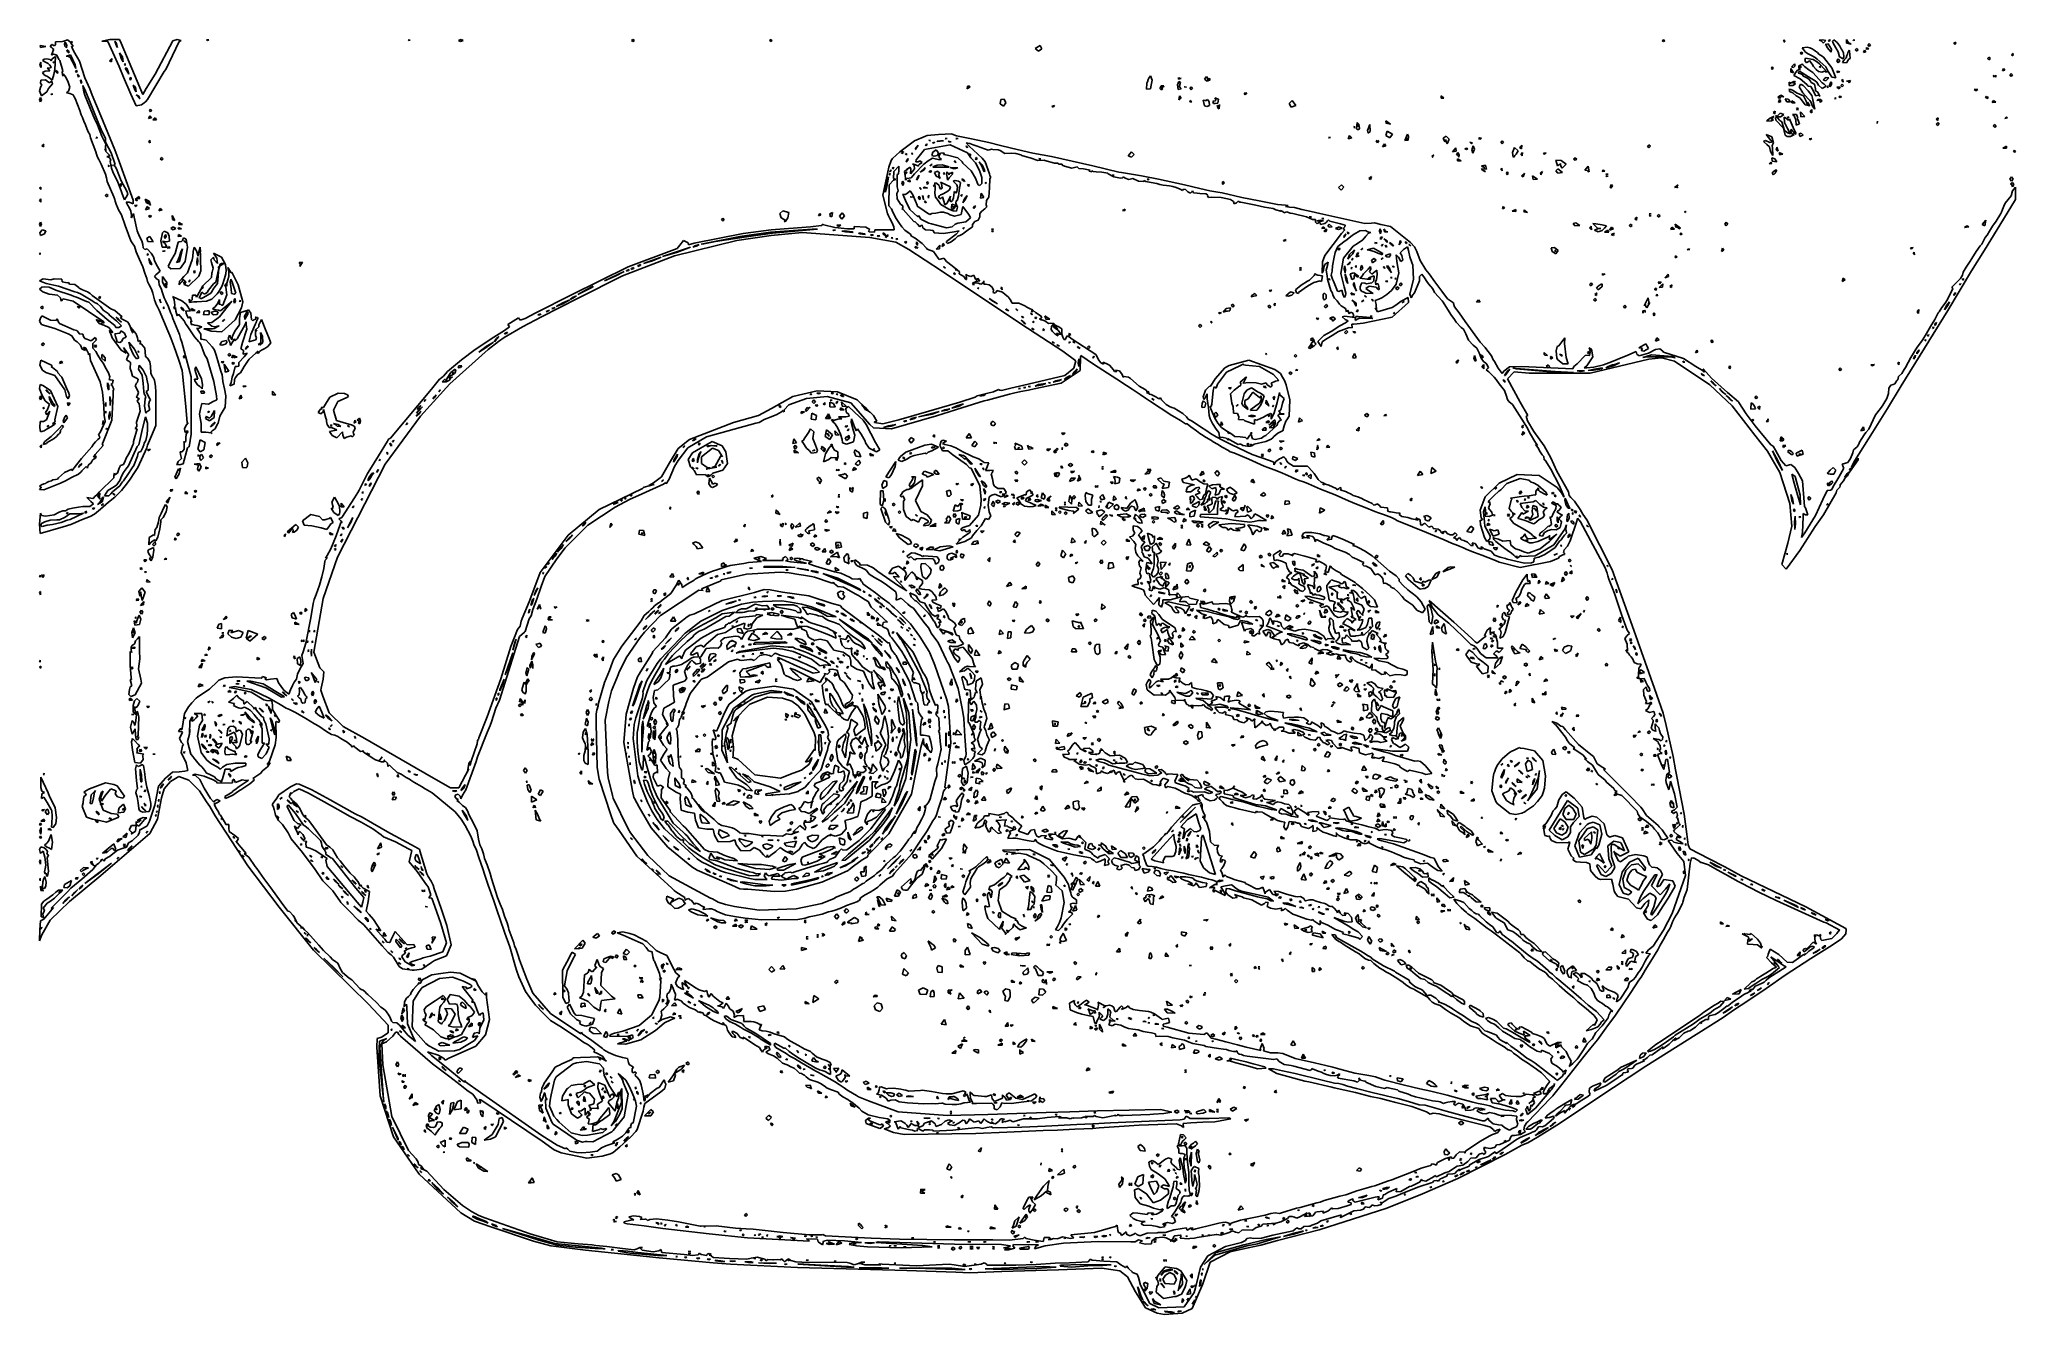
# Model space of a CAD drawing. Extents: x 0.2 to 67.3, y 0 to 43.3.
import ezdxf

# ---------------------------------------------------------------- set-up
doc = ezdxf.new("R2010")
doc.units = 0

msp = doc.modelspace()

# ---------------------------------------------------------------- linework, layer by layer
at = {"layer": 'Image'}
for p, q in [((0.195187, 43.077642), (0.183202, 43.146222)), ((0.183202, 43.146222), (0.375338, 43.112011)), ((0.375338, 43.112011), (0.195187, 43.077642)), ((0.195187, 43.077642), (0.195187, 43.077642)), ((0.522954, 43.126114), (0.5905, 43.175326)), ((0.574097, 43.076901), (0.522954, 43.126114)), ((0.569757, 42.814461), (0.62166, 42.968978)), ((0.604966, 43.044093), (0.574097, 43.076901)), ((0.5905, 43.175326), (0.638003, 43.142888)), ((0.644036, 43.010808), (0.604966, 43.044093)), ((0.62166, 42.968978), (0.644036, 43.010808)), ((0.638003, 43.142888), (0.668683, 43.129924)), ((0.668683, 43.129924), (0.701074, 43.179057)), ((0.701074, 43.179057), (0.701894, 43.269041)), ((0.701894, 43.269041), (0.944131, 43.284387)), ((0.944131, 43.284387), (0.992704, 43.287033)), ((0.992704, 43.287033), (1.112408, 43.339844)), ((1.026564, 43.247716), (1.010761, 43.200144)), ((1.010761, 43.200144), (1.017121, 43.117462)), ((1.017121, 43.117462), (1.081522, 43.063474)), ((1.038846, 43.261739), (1.026564, 43.247716)), ((1.088722, 43.157467), (1.038846, 43.261739)), ((1.081522, 43.063474), (1.08872, 43.15752)), ((1.146246, 42.960961), (1.087689, 42.99533)), ((1.087689, 42.99533), (1.113441, 42.928153)), ((1.08872, 43.15752), (1.088722, 43.157467)), ((1.112408, 43.339844), (1.211851, 43.257823)), ((1.171997, 42.893757), (1.146246, 42.960961)), ((1.146246, 42.960961), (1.146246, 42.960961)), ((1.211851, 43.257823), (1.261058, 43.175829)), ((1.277461, 43.110212), (1.245158, 43.120266)), ((1.245158, 43.120266), (1.273224, 43.06354)), ((1.264478, 43.219353), (1.247248, 43.262427)), ((1.247248, 43.262427), (1.247251, 43.2624)), ((1.247251, 43.2624), (1.267071, 43.282244)), ((1.261058, 43.175829), (1.309763, 43.118414)), ((1.267071, 43.282244), (1.264478, 43.219353)), ((1.273224, 43.06354), (1.322219, 42.943736)), ((1.309763, 43.118414), (1.277461, 43.110212)), ((2.277134, 43.291399), (2.553985, 43.341855)), ((2.461023, 43.286901), (2.277134, 43.291399)), ((2.481208, 43.278699), (2.461023, 43.286901)), ((2.65599, 42.901456), (2.481208, 43.278699)), ((2.553985, 43.341855), (2.87623, 43.346882)), ((2.772185, 43.215569), (2.723501, 43.294712)), ((2.723501, 43.294712), (2.761101, 43.155694)), ((2.761101, 43.155694), (2.811133, 43.073832)), ((2.811133, 43.073832), (2.772184, 43.215569)), ((2.772184, 43.215569), (2.772185, 43.215569)), ((2.87623, 43.346882), (2.93541, 43.222607)), ((2.93541, 43.222607), (3.568849, 41.712499)), ((4.089396, 42.167159), (4.689148, 43.301453)), ((4.906167, 43.278751), (4.452698, 42.326411)), ((4.689148, 43.301453), (4.838705, 43.344368)), ((4.838705, 43.344368), (4.967987, 43.31156)), ((4.967987, 43.31156), (4.906167, 43.278751)), ((5.829107, 43.330663), (5.911119, 43.330663)), ((5.870113, 43.314259), (5.829107, 43.330663)), ((5.829107, 43.330663), (5.829107, 43.330663)), ((5.911119, 43.330663), (5.870113, 43.314259)), ((12.707144, 43.310819), (12.687324, 43.330663)), ((12.687324, 43.330663), (12.687325, 43.330663)), ((12.687325, 43.330663), (12.7502, 43.328017)), ((12.7502, 43.328017), (12.707144, 43.310819)), ((14.399316, 43.308967), (14.483264, 43.341775)), ((14.462989, 43.276159), (14.399316, 43.308967)), ((14.399316, 43.308967), (14.399316, 43.308967)), ((14.546937, 43.308967), (14.462989, 43.276159)), ((14.483264, 43.341775), (14.546937, 43.308967)), ((20.271345, 43.308967), (20.320551, 43.341775)), ((20.320551, 43.276159), (20.271345, 43.308967)), ((20.271345, 43.308967), (20.271345, 43.308967)), ((20.320551, 43.341775), (20.369758, 43.308967)), ((20.369758, 43.308967), (20.320551, 43.276159)), ((24.962408, 43.308967), (25.013552, 43.341775)), ((24.993274, 43.276159), (24.962408, 43.308967)), ((24.962408, 43.308967), (24.962408, 43.308967)), ((25.044418, 43.308967), (24.993274, 43.276159)), ((25.013552, 43.341775), (25.044418, 43.308967)), ((33.983678, 43.040812), (34.152069, 43.142465)), ((34.090295, 42.954108), (33.983678, 43.040812)), ((33.983678, 43.040812), (33.983678, 43.040812)), ((34.209588, 43.031598), (34.090295, 42.954108)), ((34.152069, 43.142465), (34.209588, 43.031598)), ((55.273884, 43.303411), (55.323091, 43.330768)), ((55.323091, 43.276079), (55.273884, 43.303411)), ((55.273884, 43.303411), (55.273884, 43.303411)), ((55.323091, 43.330768), (55.372298, 43.303411)), ((55.372298, 43.303411), (55.323091, 43.276079)), ((59.397431, 43.287271), (59.426797, 43.330821)), ((59.397439, 43.287271), (59.397431, 43.287271)), ((59.443519, 43.261871), (59.397439, 43.287271)), ((59.426797, 43.330821), (59.443519, 43.261871)), ((60.030554, 43.061449), (60.209076, 43.081029)), ((60.083272, 43.012237), (60.030554, 43.061449)), ((60.117105, 42.963051), (60.083272, 43.012237)), ((60.150984, 42.913839), (60.117105, 42.963051)), ((60.209076, 43.081029), (60.292624, 43.068329)), ((60.292624, 43.068329), (60.378113, 43.032451)), ((60.378113, 43.032451), (60.444124, 42.979508)), ((60.444124, 42.979508), (60.48982, 42.950536)), ((60.608572, 43.328668), (60.734692, 43.332012)), ((60.684519, 43.302008), (60.608572, 43.328668)), ((60.750127, 43.238323), (60.684519, 43.302008)), ((60.734692, 43.332012), (60.838882, 43.310581)), ((60.785092, 43.259305), (60.746513, 43.217077)), ((60.746513, 43.217077), (60.750138, 43.238244)), ((60.750138, 43.238244), (60.750127, 43.238323)), ((60.838882, 43.310581), (60.785092, 43.259305)), ((60.817869, 43.173686), (60.912404, 43.201642)), ((60.850299, 43.160986), (60.817869, 43.173686)), ((60.863184, 43.130109), (60.850299, 43.160986)), ((60.880778, 43.079203), (60.863184, 43.130109)), ((60.949083, 42.997182), (60.880778, 43.079203)), ((60.912404, 43.201642), (61.030461, 43.021736)), ((60.932682, 43.308967), (60.967421, 43.341775)), ((60.947154, 43.276159), (60.932682, 43.308967)), ((60.932682, 43.308967), (60.932682, 43.308967)), ((60.981894, 43.308967), (60.947154, 43.276159)), ((60.949089, 42.997129), (60.949083, 42.997182)), ((61.017344, 42.915165), (60.949089, 42.997129)), ((60.967421, 43.341775), (60.981894, 43.308967)), ((61.030461, 43.021736), (61.017344, 42.915165)), ((61.065195, 43.28653), (61.108169, 43.335637)), ((61.084695, 43.217448), (61.065195, 43.28653)), ((61.179093, 43.065815), (61.084695, 43.217448)), ((61.108169, 43.335637), (61.228401, 43.246128)), ((61.260728, 42.927121), (61.179093, 43.065815)), ((61.228401, 43.246128), (61.314456, 43.118361)), ((61.314456, 43.118361), (61.362378, 43.026683)), ((61.362378, 43.026683), (61.393501, 42.980857)), ((61.393501, 42.980857), (61.435252, 42.889709)), ((61.545287, 43.220755), (61.539572, 43.341669)), ((61.539572, 43.341669), (61.609062, 43.235042)), ((61.545289, 43.220755), (61.545287, 43.220755)), ((61.694027, 43.185856), (61.545289, 43.220755)), ((61.590824, 42.890608), (61.629175, 42.980328)), ((61.609062, 43.235042), (61.642084, 43.218638)), ((61.629175, 42.980328), (61.647299, 42.954399)), ((61.642084, 43.218638), (61.694027, 43.185856)), ((61.763049, 43.330663), (61.825925, 43.328017)), ((61.763052, 43.330663), (61.763049, 43.330663)), ((61.782869, 43.310819), (61.763052, 43.330663)), ((61.825925, 43.328017), (61.782869, 43.310819)), ((61.834809, 42.997182), (61.884016, 43.046395)), ((61.884016, 42.947996), (61.834809, 42.997182)), ((61.834809, 42.997182), (61.834809, 42.997182)), ((61.884016, 43.046395), (61.933224, 42.997182)), ((61.933224, 42.997182), (61.884016, 42.947996)), ((62.119114, 42.904234), (62.146451, 42.980778)), ((62.146451, 42.980778), (62.195658, 42.931592)), ((62.195658, 43.045363), (62.244865, 43.058327)), ((62.244865, 43.013586), (62.195658, 43.045363)), ((62.195658, 43.045363), (62.195658, 43.045363)), ((62.244865, 43.058327), (62.294072, 43.026551)), ((62.294072, 43.026551), (62.244865, 43.013586)), ((62.261269, 43.16125), (62.310477, 43.210463)), ((62.310477, 43.112038), (62.261269, 43.16125)), ((62.261269, 43.16125), (62.261269, 43.16125)), ((62.310477, 43.210463), (62.359684, 43.16125)), ((62.359684, 43.16125), (62.310477, 43.112038)), ((65.180882, 43.206997), (65.22462, 43.25306)), ((65.22462, 43.177707), (65.180882, 43.206997)), ((65.180882, 43.206997), (65.180882, 43.206997)), ((65.22462, 43.25306), (65.268358, 43.223771)), ((65.268358, 43.223771), (65.22462, 43.177707)), ((0.167475, 42.476959), (0.201874, 42.579538)), ((0.219504, 42.397134), (0.167475, 42.476959)), ((0.167475, 42.476959), (0.167475, 42.476959)), ((0.201874, 42.579538), (0.219504, 42.397134)), ((0.266701, 42.631449), (0.322791, 42.675555)), ((0.368424, 42.575543), (0.266701, 42.631449)), ((0.322791, 42.675555), (0.410047, 42.687197)), ((0.457351, 42.534532), (0.368424, 42.575543)), ((0.410047, 42.687197), (0.52296, 42.667618)), ((0.424545, 42.372528), (0.534038, 42.38073)), ((0.476486, 42.323316), (0.424545, 42.372528)), ((0.506558, 42.487357), (0.457351, 42.534532)), ((0.513391, 42.282305), (0.476486, 42.323316)), ((0.553175, 42.413539), (0.506558, 42.487357)), ((0.52296, 42.667618), (0.555765, 42.618405)), ((0.534038, 42.38073), (0.553175, 42.413539)), ((0.555765, 42.618405), (0.588569, 42.685054)), ((0.746452, 42.814964), (0.567116, 42.871955)), ((0.567116, 42.871955), (0.583496, 42.860578)), ((0.621369, 42.849201), (0.569757, 42.814461)), ((0.583496, 42.860578), (0.621369, 42.849201)), ((0.588569, 42.685054), (0.706898, 42.773451)), ((0.695183, 42.574696), (0.613172, 42.574696)), ((0.613172, 42.574696), (0.654177, 42.558292)), ((0.683514, 42.323157), (0.652611, 42.162079)), ((0.654177, 42.558292), (0.695183, 42.574696)), ((0.706898, 42.773451), (0.683514, 42.323157)), ((0.695183, 42.574696), (0.695183, 42.574696)), ((0.719787, 42.242724), (0.732172, 42.29191)), ((0.732172, 42.29191), (0.785396, 42.242724)), ((0.821927, 42.669205), (0.746452, 42.814964)), ((0.851002, 42.630153), (0.821927, 42.669205)), ((0.95372, 42.281432), (0.851002, 42.630153)), ((1.112565, 42.796919), (1.064048, 42.78078)), ((1.064048, 42.78078), (1.146935, 42.764111)), ((1.17905, 42.817028), (1.112565, 42.796919)), ((1.113441, 42.928153), (1.171997, 42.893757)), ((1.146935, 42.764111), (1.211855, 42.731647)), ((1.211855, 42.829728), (1.17905, 42.817028)), ((1.244659, 42.75657), (1.211855, 42.829728)), ((1.211855, 42.731647), (1.252861, 42.642535)), ((1.289221, 42.651901), (1.244659, 42.75657)), ((1.252861, 42.642535), (1.302999, 42.549984)), ((1.371381, 42.488151), (1.289221, 42.651901)), ((1.302999, 42.549984), (1.397945, 42.365067)), ((1.322219, 42.943736), (1.44634, 42.744744)), ((1.371381, 42.488019), (1.371381, 42.488151)), ((1.397945, 42.365067), (1.371381, 42.488019)), ((1.41415, 42.301488), (1.386813, 42.270611)), ((1.441487, 42.253704), (1.41415, 42.301488)), ((1.44634, 42.744744), (1.514947, 42.612796)), ((1.514947, 42.612796), (1.700869, 42.043969)), ((2.538677, 42.622877), (2.619597, 42.703786)), ((2.607989, 42.587211), (2.538677, 42.622877)), ((2.538677, 42.622877), (2.538677, 42.622877)), ((2.619597, 42.703786), (2.607989, 42.587211)), ((2.862362, 42.425498), (2.65599, 42.901456)), ((3.011297, 42.064633), (2.862362, 42.425498)), ((2.977368, 42.75321), (2.878635, 42.897593)), ((2.878635, 42.897593), (2.899156, 42.82179)), ((2.899156, 42.82179), (2.9505, 42.677434)), ((2.9505, 42.677434), (2.997889, 42.589804)), ((2.997889, 42.589804), (2.977368, 42.75321)), ((2.977368, 42.75321), (2.977368, 42.75321)), ((3.071324, 42.530352), (3.051505, 42.510508)), ((3.051505, 42.510508), (3.068734, 42.467461)), ((3.068734, 42.467461), (3.071327, 42.530326)), ((3.131897, 42.369697), (3.069363, 42.375253)), ((3.069363, 42.375253), (3.192351, 42.164354)), ((3.071327, 42.530326), (3.071324, 42.530352)), ((3.157998, 42.285295), (3.131897, 42.369697)), ((3.181326, 42.211106), (3.157998, 42.285295)), ((4.452698, 42.326411), (4.400991, 42.254154)), ((58.991741, 42.373931), (59.019077, 42.423143)), ((59.019077, 42.324718), (58.991741, 42.373931)), ((58.991741, 42.373931), (58.991741, 42.373931)), ((59.019077, 42.423143), (59.046414, 42.373931)), ((59.046414, 42.373931), (59.019077, 42.324718)), ((59.647959, 42.234522), (59.65505, 42.357526)), ((59.65505, 42.357526), (59.745093, 42.214228)), ((59.669705, 42.416581), (59.774676, 42.521541)), ((59.669705, 42.416528), (59.669705, 42.416581)), ((59.735311, 42.390335), (59.669705, 42.416528)), ((59.800923, 42.455951), (59.735311, 42.390335)), ((59.774676, 42.521541), (59.800923, 42.455951)), ((59.833525, 42.248174), (59.877183, 42.299847)), ((59.877183, 42.299847), (59.909304, 42.31387)), ((59.909304, 42.31387), (59.980784, 42.322337)), ((59.923898, 42.448543), (59.997709, 42.489553)), ((59.924427, 42.361892), (59.923898, 42.448543)), ((59.980784, 42.322337), (59.924427, 42.361892)), ((59.964991, 42.431398), (59.946602, 42.389065)), ((59.946602, 42.389065), (60.012256, 42.418804)), ((60.012261, 42.418698), (59.964991, 42.431398)), ((59.971232, 42.88492), (60.014153, 42.920189)), ((60.014153, 42.849651), (59.971232, 42.88492)), ((59.971232, 42.88492), (59.971232, 42.88492)), ((59.997709, 42.489553), (60.030512, 42.52006)), ((60.012256, 42.418804), (60.012261, 42.418698)), ((60.014153, 42.920189), (60.057071, 42.88492)), ((60.057071, 42.88492), (60.014153, 42.849651)), ((60.030512, 42.52006), (60.055118, 42.481007)), ((60.055118, 42.481007), (60.112527, 42.428567)), ((60.112527, 42.428567), (60.266499, 42.320009)), ((60.120348, 42.633142), (60.144955, 42.712412)), ((60.181684, 42.55427), (60.120348, 42.633142)), ((60.144955, 42.712412), (60.410218, 42.669602)), ((60.240167, 42.865235), (60.150984, 42.913839)), ((60.248965, 42.601816), (60.181684, 42.55427)), ((60.355036, 42.805095), (60.240167, 42.865235)), ((60.278259, 42.631105), (60.248965, 42.601816)), ((60.266499, 42.320009), (60.395695, 42.224838)), ((60.325794, 42.570674), (60.278259, 42.631105)), ((60.375002, 42.509609), (60.325794, 42.570674)), ((60.473469, 42.738896), (60.355036, 42.805095)), ((60.424209, 42.429361), (60.375002, 42.509609)), ((60.410218, 42.669602), (60.550309, 42.572315)), ((60.506222, 42.330618), (60.424209, 42.429361)), ((60.544935, 42.684207), (60.473469, 42.738896)), ((60.48982, 42.950536), (60.558728, 42.903546)), ((60.588232, 42.262991), (60.506222, 42.330618)), ((60.837556, 42.414729), (60.544935, 42.684207)), ((60.550309, 42.572315), (60.62104, 42.519266)), ((60.558728, 42.903546), (60.605998, 42.850524)), ((60.605998, 42.850524), (60.651906, 42.815493)), ((60.637439, 42.444998), (60.608015, 42.417666)), ((60.608015, 42.417666), (60.637439, 42.390335)), ((60.62104, 42.519266), (60.657724, 42.48868)), ((60.666866, 42.417666), (60.637439, 42.444998)), ((60.637439, 42.390335), (60.666866, 42.417666)), ((60.651906, 42.815493), (60.719452, 42.782685)), ((60.657724, 42.48868), (60.882953, 42.234442)), ((60.666866, 42.417666), (60.666866, 42.417666)), ((60.719452, 42.782685), (60.760457, 42.748315)), ((60.760457, 42.748315), (61.047498, 42.388694)), ((60.922514, 42.257752), (60.837556, 42.414729)), ((61.047498, 42.388694), (61.113106, 42.216451)), ((61.21152, 42.619966), (61.260728, 42.685583)), ((61.260728, 42.55435), (61.21152, 42.619966)), ((61.21152, 42.619966), (61.21152, 42.619966)), ((61.301733, 42.75284), (61.260728, 42.927121)), ((61.260728, 42.685583), (61.309935, 42.619966)), ((61.309935, 42.619966), (61.260728, 42.55435)), ((61.301746, 42.75284), (61.301733, 42.75284)), ((61.432606, 42.693044), (61.301746, 42.75284)), ((61.408346, 42.570754), (61.441155, 42.619966)), ((61.408368, 42.570569), (61.408346, 42.570754)), ((61.544289, 42.55681), (61.408368, 42.570569)), ((61.450783, 42.762206), (61.432606, 42.693044)), ((61.435252, 42.889709), (61.450783, 42.762206)), ((61.441155, 42.619966), (61.473958, 42.669179)), ((61.473958, 42.669179), (61.523789, 42.718391)), ((61.523789, 42.718391), (61.553941, 42.808587)), ((61.591716, 42.640524), (61.544289, 42.55681)), ((61.553941, 42.808587), (61.572383, 42.849598)), ((61.572383, 42.849598), (61.590824, 42.890608)), ((61.601849, 42.67119), (61.591716, 42.640524)), ((61.667434, 42.69786), (61.601849, 42.67119)), ((61.647299, 42.954399), (61.655845, 42.835681)), ((61.655845, 42.835681), (61.667434, 42.69786)), ((62.195658, 42.931592), (62.119114, 42.904234)), ((62.119114, 42.904234), (62.119114, 42.904234)), ((66.329043, 42.70204), (66.37825, 42.751226)), ((66.37825, 42.652827), (66.329043, 42.70204)), ((66.329043, 42.70204), (66.329043, 42.70204)), ((66.37825, 42.751226), (66.427457, 42.70204)), ((66.427457, 42.70204), (66.37825, 42.652827)), ((66.842982, 42.280983), (66.870318, 42.357526)), ((66.919526, 42.308314), (66.842982, 42.280983)), ((66.870318, 42.357526), (66.919526, 42.308314)), ((67.188112, 42.791548), (67.149157, 42.825045)), ((67.149157, 42.825045), (67.14916, 42.825045)), ((67.14916, 42.825045), (67.199277, 42.871532)), ((67.199277, 42.871532), (67.188112, 42.791548)), ((0.167013, 41.600369), (0.20954, 41.745414)), ((0.191087, 41.864079), (0.203114, 41.967266)), ((0.2379, 41.795896), (0.191087, 41.864079)), ((0.203114, 41.967266), (0.363438, 41.975469)), ((0.20954, 41.745414), (0.2379, 41.795896)), ((0.260522, 42.228489), (0.350123, 42.275162)), ((0.309729, 42.159327), (0.260522, 42.228489)), ((0.358936, 42.126519), (0.309729, 42.159327)), ((0.350123, 42.275162), (0.513391, 42.282305)), ((0.427616, 42.093711), (0.358936, 42.126519)), ((0.363438, 41.975469), (0.469878, 41.896887)), ((0.448486, 41.631987), (0.412246, 41.568831)), ((0.513454, 42.028121), (0.427616, 42.093711)), ((0.472208, 41.679718), (0.448486, 41.631987)), ((0.469878, 41.896887), (0.491608, 41.872281)), ((0.601071, 41.839473), (0.472208, 41.679718)), ((0.491608, 41.872281), (0.577424, 41.931323)), ((0.513453, 42.027935), (0.513454, 42.028121)), ((0.588568, 41.962319), (0.513453, 42.027935)), ((0.577424, 41.931323), (0.601071, 41.839473)), ((0.652611, 42.162079), (0.588568, 41.962319)), ((0.77301, 42.193511), (0.719787, 42.242724)), ((0.719787, 42.242724), (0.719787, 42.242724)), ((0.785396, 42.242724), (0.77301, 42.193511)), ((0.930887, 42.224044), (0.95372, 42.281432)), ((0.949416, 42.098394), (0.930887, 42.224044)), ((0.958139, 42.131229), (0.949416, 42.098394)), ((0.9656, 42.180309), (0.958139, 42.131229)), ((1.051238, 42.062754), (0.9656, 42.180309)), ((1.129551, 41.895988), (1.051238, 42.062754)), ((1.188439, 41.726919), (1.129551, 41.895988)), ((1.14367, 41.59058), (1.188439, 41.726919)), ((1.386813, 42.270611), (1.41415, 42.222854)), ((1.41415, 42.222854), (1.441487, 42.253704)), ((1.441487, 42.253704), (1.441487, 42.253704)), ((1.521734, 42.100802), (1.453649, 42.170731)), ((1.453649, 42.170731), (1.489227, 42.070322)), ((1.489227, 42.070322), (1.521734, 42.100802)), ((1.521734, 42.100802), (1.521734, 42.100802)), ((1.570954, 41.972082), (1.551475, 41.949592)), ((1.551475, 41.949592), (1.57651, 41.851194)), ((1.595989, 41.873683), (1.570954, 41.972082)), ((1.570954, 41.972082), (1.570954, 41.972082)), ((1.57651, 41.851194), (1.595989, 41.873683)), ((1.728451, 41.592696), (1.629004, 41.786556)), ((1.629004, 41.786556), (1.640847, 41.694905)), ((1.640847, 41.694905), (1.670616, 41.565021)), ((1.700869, 42.043969), (1.868484, 41.666727)), ((1.868484, 41.666727), (1.953607, 41.453499)), ((3.263247, 41.490858), (3.011297, 42.064633)), ((3.181326, 42.21108), (3.181326, 42.211106)), ((3.192351, 42.164354), (3.181326, 42.21108)), ((3.265654, 42.064924), (3.233879, 42.015738)), ((3.233879, 42.015738), (3.246772, 41.966526)), ((3.246772, 41.966526), (3.278547, 42.015738)), ((3.278547, 42.015738), (3.265654, 42.064924)), ((3.278547, 42.015738), (3.278547, 42.015738)), ((3.416982, 41.725887), (3.339486, 41.794944)), ((3.339486, 41.794944), (3.362047, 41.727528)), ((3.362047, 41.727528), (3.410269, 41.612249)), ((3.440045, 41.569889), (3.416982, 41.725887)), ((3.416982, 41.725887), (3.416982, 41.725887)), ((3.568849, 41.712499), (3.674374, 41.474666)), ((3.674374, 41.474666), (3.78919, 41.678183)), ((3.78919, 41.678183), (4.089396, 42.167159)), ((4.400991, 42.254154), (3.827616, 41.305095)), ((31.672186, 41.665139), (31.684595, 41.757082)), ((31.672196, 41.665139), (31.672186, 41.665139)), ((31.779006, 41.735307), (31.672196, 41.665139)), ((31.684595, 41.757082), (31.719676, 41.765548)), ((31.719676, 41.765548), (31.754902, 41.765548)), ((31.754902, 41.765548), (31.779006, 41.735307)), ((37.764413, 41.656143), (37.779177, 41.864053)), ((37.764424, 41.656143), (37.764413, 41.656143)), ((37.903613, 41.671717), (37.764424, 41.656143)), ((37.779177, 41.864053), (37.795581, 41.903423)), ((37.795581, 41.903423), (37.81987, 41.98629)), ((37.81987, 41.98629), (37.845719, 42.030184)), ((37.845719, 42.030184), (37.896612, 42.108316)), ((37.896612, 42.108316), (37.959083, 41.965097)), ((37.926248, 41.789467), (37.903613, 41.671717)), ((37.959083, 41.965097), (37.926248, 41.789467)), ((38.264671, 41.635294), (38.215464, 41.680485)), ((38.215464, 41.680485), (38.215477, 41.679691)), ((38.215477, 41.679691), (38.266076, 41.766871)), ((38.313875, 41.670034), (38.264671, 41.635294)), ((38.266076, 41.766871), (38.356285, 41.766871)), ((38.341204, 41.743323), (38.267769, 41.713637)), ((38.267769, 41.713637), (38.281448, 41.684851)), ((38.281448, 41.684851), (38.313875, 41.670034)), ((38.356285, 41.766871), (38.341204, 41.743323)), ((38.820726, 41.809549), (38.859543, 41.916149)), ((38.835437, 41.64265), (38.820726, 41.809549)), ((38.83545, 41.642597), (38.835437, 41.64265)), ((38.937193, 41.667203), (38.83545, 41.642597)), ((38.853818, 41.997482), (38.851966, 42.052171)), ((38.851966, 42.052171), (38.872153, 42.025369)), ((38.8539, 41.997323), (38.853818, 41.997482)), ((38.936759, 42.019813), (38.8539, 41.997323)), ((38.859543, 41.916149), (38.923475, 41.896834)), ((38.872153, 42.025369), (38.904456, 42.028015)), ((38.923475, 41.896834), (38.879784, 41.768247)), ((38.879784, 41.768247), (38.879784, 41.733798)), ((38.879784, 41.733798), (38.937193, 41.667203)), ((38.904456, 42.028015), (38.936759, 42.019813)), ((39.058417, 41.734566), (39.047067, 41.734566)), ((39.047067, 41.734566), (39.047074, 41.734566)), ((39.047074, 41.734566), (39.127481, 41.727157)), ((39.107664, 41.727157), (39.058417, 41.734566)), ((39.127481, 41.727157), (39.107664, 41.727157)), ((39.23242, 41.68366), (39.281627, 41.732872)), ((39.281627, 41.634448), (39.23242, 41.68366)), ((39.23242, 41.68366), (39.23242, 41.68366)), ((39.281627, 41.732872), (39.330834, 41.68366)), ((39.330834, 41.68366), (39.281627, 41.634448)), ((39.820607, 41.929696), (39.730397, 42.00317)), ((39.730397, 42.00317), (39.73041, 42.00317)), ((39.73041, 42.00317), (39.801467, 42.088207)), ((39.801467, 42.088207), (39.840263, 42.03111)), ((39.921304, 41.978908), (39.820607, 41.929696)), ((39.840263, 42.03111), (39.855423, 41.962504)), ((39.855423, 41.962504), (39.872092, 41.995312)), ((39.872092, 41.995312), (39.886565, 42.028121)), ((39.886565, 42.028121), (39.921304, 41.978908)), ((59.606885, 41.637834), (59.581485, 41.65953)), ((59.581485, 41.65953), (59.647377, 41.64339)), ((59.583681, 41.837912), (59.680532, 41.883341)), ((59.599027, 41.850876), (59.583681, 41.837912)), ((59.595895, 41.778645), (59.587693, 41.896993)), ((59.587693, 41.896993), (59.6369, 41.862253)), ((59.595903, 41.778698), (59.595895, 41.778645)), ((59.71438, 41.782138), (59.595903, 41.778698)), ((59.6369, 41.862253), (59.599027, 41.850876)), ((59.60416, 41.602539), (59.606885, 41.637834)), ((59.647377, 41.64339), (59.71097, 41.62487)), ((59.745093, 42.214228), (59.647959, 42.234601)), ((59.647959, 42.234601), (59.647959, 42.234522)), ((59.680532, 41.883341), (59.772819, 41.926547)), ((59.71097, 41.62487), (59.866584, 41.523402)), ((59.808101, 41.835795), (59.71438, 41.782138)), ((59.800931, 41.898766), (59.718918, 41.87416)), ((59.718918, 41.87416), (59.800931, 41.857226)), ((59.752097, 42.127557), (59.833525, 42.248174)), ((59.961239, 42.00825), (59.752097, 42.127557)), ((59.772819, 41.926547), (59.800931, 41.898766)), ((59.800931, 41.857226), (59.808101, 41.835795)), ((59.940308, 42.26643), (59.899303, 42.205074)), ((59.899303, 42.205074), (59.986708, 42.179938)), ((59.93214, 41.734539), (59.975029, 41.833715)), ((60.0551, 41.540071), (59.93214, 41.734539)), ((60.33524, 42.022644), (59.940308, 42.26643)), ((60.194577, 41.814867), (59.961239, 42.00825)), ((59.975029, 41.833715), (60.070266, 41.781106)), ((59.986708, 42.179938), (60.052692, 42.146045)), ((60.052692, 42.146045), (60.060735, 42.108448)), ((60.060735, 42.108448), (60.194537, 42.040926)), ((60.070266, 41.781106), (60.235585, 41.60201)), ((60.194537, 42.040926), (60.263975, 41.995233)), ((60.235585, 41.761897), (60.194577, 41.814867)), ((60.325794, 41.753695), (60.235585, 41.761897)), ((60.263975, 41.995233), (60.316894, 41.932077)), ((60.316894, 41.932077), (60.342532, 41.885087)), ((60.377856, 41.667256), (60.325794, 41.753695)), ((60.441854, 41.962398), (60.33524, 42.022644)), ((60.342532, 41.885087), (60.453636, 41.827249)), ((60.501366, 41.430798), (60.377856, 41.667256)), ((60.395695, 42.224838), (60.719272, 41.872175)), ((60.489786, 41.92959), (60.441854, 41.962398)), ((60.453636, 41.827249), (60.488635, 41.667176)), ((60.488635, 41.667176), (60.489164, 41.602777)), ((60.536913, 41.896782), (60.489786, 41.92959)), ((60.594317, 41.790181), (60.536913, 41.896782)), ((60.701002, 42.235924), (60.588232, 42.262991)), ((60.719412, 41.685089), (60.594317, 41.790181)), ((60.798194, 42.27368), (60.701002, 42.235924)), ((60.719272, 41.872175), (60.787301, 41.831165)), ((60.844711, 41.758907), (60.719412, 41.685089)), ((60.752257, 41.975336), (60.801464, 42.028121)), ((60.842401, 41.94528), (60.752257, 41.975416)), ((60.752257, 41.975416), (60.752257, 41.975336)), ((60.787301, 41.831165), (60.844711, 41.758907)), ((60.824676, 42.250926), (60.798194, 42.27368)), ((60.801464, 42.028121), (60.850672, 42.060902)), ((60.824679, 42.250847), (60.824676, 42.250926)), ((60.882953, 42.234442), (60.824679, 42.250847)), ((60.937764, 42.043175), (60.842401, 41.94528)), ((60.850672, 42.060902), (60.937764, 42.043175)), ((60.903236, 41.709007), (60.886012, 41.752055)), ((60.886012, 41.752055), (60.886065, 41.752028)), ((60.886065, 41.752028), (60.905882, 41.771872)), ((60.905882, 41.771872), (60.903236, 41.709007)), ((60.984511, 42.159327), (60.922514, 42.257752)), ((60.972697, 41.741101), (60.958833, 41.788699)), ((60.958833, 41.788699), (60.958836, 41.788699)), ((60.958836, 41.788699), (61.003238, 41.910672)), ((61.0171, 41.798489), (60.972697, 41.741101)), ((61.04374, 42.069104), (60.984511, 42.159327)), ((61.003238, 41.910672), (61.047498, 41.863074)), ((61.047498, 41.863074), (61.0171, 41.798489)), ((61.04374, 42.069052), (61.04374, 42.069104)), ((61.178715, 42.04471), (61.04374, 42.069052)), ((61.113106, 42.216451), (61.178715, 42.04471)), ((61.217349, 41.72213), (61.33081, 41.739857)), ((61.287175, 41.67432), (61.217349, 41.72221)), ((61.217349, 41.72221), (61.217349, 41.72213)), ((61.226575, 42.228489), (61.224723, 42.283179)), ((61.224723, 42.283179), (61.244911, 42.256376)), ((61.226657, 42.228331), (61.226575, 42.228489)), ((61.309514, 42.25082), (61.226657, 42.228331)), ((61.244911, 42.256376), (61.277214, 42.259022)), ((61.277214, 42.259022), (61.309514, 42.25082)), ((61.33081, 41.739857), (61.287175, 41.67432)), ((61.34274, 41.782085), (61.391948, 41.831271)), ((61.391948, 41.732872), (61.34274, 41.782085)), ((61.34274, 41.782085), (61.34274, 41.782085)), ((61.375543, 41.948825), (61.414498, 41.987798)), ((61.375549, 41.948825), (61.375543, 41.948825)), ((61.427489, 41.896887), (61.375549, 41.948825)), ((61.391948, 41.831271), (61.441155, 41.782085)), ((61.441155, 41.782085), (61.391948, 41.732872)), ((61.414498, 41.987798), (61.427489, 41.896887)), ((61.545152, 41.929749), (61.670786, 41.950386)), ((61.584191, 41.926044), (61.545152, 41.929749)), ((61.616753, 41.912551), (61.584191, 41.926044)), ((61.616743, 41.912498), (61.616753, 41.912551)), ((61.632406, 41.876991), (61.616743, 41.912498)), ((61.670786, 41.950386), (61.632406, 41.876991)), ((65.877963, 41.64265), (66.000997, 41.653233)), ((65.877963, 41.642623), (65.877963, 41.64265)), ((65.932652, 41.601613), (65.877963, 41.642623)), ((66.000997, 41.653233), (65.932652, 41.601613)), ((66.545633, 42.069792), (66.528408, 42.11284)), ((66.528408, 42.11284), (66.528461, 42.11284)), ((66.528461, 42.11284), (66.548279, 42.132684)), ((66.548279, 42.132684), (66.545633, 42.069792)), ((66.611241, 42.069792), (66.594017, 42.11284)), ((66.594017, 42.11284), (66.59407, 42.11284)), ((66.59407, 42.11284), (66.613887, 42.132684)), ((66.613887, 42.132684), (66.611241, 42.069792)), ((66.842982, 42.280983), (66.842982, 42.280983)), ((67.083549, 42.142923), (67.132756, 42.192136)), ((67.132756, 42.093711), (67.083549, 42.142923)), ((67.083549, 42.142923), (67.083549, 42.142923)), ((67.132756, 42.192136), (67.181963, 42.142923)), ((67.181963, 42.142923), (67.132756, 42.093711)), ((0.162108, 41.289431), (0.194913, 41.373383)), ((0.194913, 41.225773), (0.162108, 41.289431)), ((0.162108, 41.289431), (0.162108, 41.289431)), ((0.224111, 41.437624), (0.167012, 41.600369)), ((0.167012, 41.600369), (0.167013, 41.600369)), ((0.194913, 41.373383), (0.227717, 41.309725)), ((0.227717, 41.309725), (0.194913, 41.225773)), ((0.318517, 41.503241), (0.224111, 41.437624)), ((0.412246, 41.568831), (0.318517, 41.503241)), ((0.569432, 41.472999), (0.549612, 41.492843)), ((0.549612, 41.492843), (0.549613, 41.492843)), ((0.549613, 41.492843), (0.612488, 41.490197)), ((0.612488, 41.490197), (0.569432, 41.472999)), ((1.079173, 41.532454), (1.14367, 41.59058)), ((1.195451, 41.512369), (1.079173, 41.532454)), ((1.310267, 41.467469), (1.195451, 41.512369)), ((1.343072, 41.403916), (1.310267, 41.467469)), ((1.375877, 41.339411), (1.343072, 41.403916)), ((1.526725, 40.933805), (1.375877, 41.339411)), ((1.670616, 41.565021), (1.702166, 41.450218)), ((1.702166, 41.450218), (2.04663, 40.623529)), ((1.835917, 41.320626), (1.728451, 41.592696)), ((1.999046, 40.926979), (1.835917, 41.320626)), ((1.953607, 41.453499), (2.241465, 40.7482)), ((3.449428, 41.088983), (3.263247, 41.490858)), ((3.410269, 41.612249), (3.440045, 41.569889)), ((3.536947, 41.421008), (3.442571, 41.469004)), ((3.442571, 41.469004), (3.566816, 41.326817)), ((3.449429, 41.089036), (3.449428, 41.088983)), ((3.630064, 41.125628), (3.449429, 41.089036)), ((3.566816, 41.326817), (3.536947, 41.421008)), ((3.536947, 41.421008), (3.536947, 41.421008)), ((3.765529, 41.226857), (3.630064, 41.125628)), ((3.827616, 41.305095), (3.765529, 41.226857)), ((3.901836, 40.93317), (3.9371, 40.976086)), ((3.9371, 40.976086), (3.972365, 40.93317)), ((32.911226, 41.081006), (32.797209, 41.161717)), ((32.797209, 41.161717), (32.797214, 41.161717)), ((32.797214, 41.161717), (32.813909, 41.302819)), ((32.813909, 41.302819), (32.927257, 41.323662)), ((32.983134, 41.191985), (32.911226, 41.081006)), ((32.927257, 41.323662), (32.983134, 41.191985)), ((34.548878, 41.086946), (34.639773, 41.09991)), ((34.548878, 41.086919), (34.548878, 41.086946)), ((34.587832, 41.047973), (34.548878, 41.086919)), ((34.639773, 41.09991), (34.587832, 41.047973)), ((38.859742, 41.297739), (38.887973, 41.428073)), ((38.93718, 41.369865), (38.859742, 41.297739)), ((38.859742, 41.297739), (38.859742, 41.297739)), ((38.887973, 41.428073), (38.93718, 41.369865)), ((39.239328, 41.229609), (39.24753, 41.277578)), ((39.239328, 41.228366), (39.239328, 41.229609)), ((39.298029, 41.228366), (39.239328, 41.228366)), ((39.24753, 41.277578), (39.298029, 41.228366)), ((39.730376, 41.096735), (39.690273, 41.289273)), ((39.690273, 41.289273), (39.758157, 41.277366)), ((39.809653, 41.072129), (39.730376, 41.096735)), ((39.758157, 41.277366), (39.789595, 41.269429)), ((39.789595, 41.269429), (39.839305, 41.310439)), ((39.809661, 41.072182), (39.809653, 41.072129)), ((39.908435, 41.099884), (39.809661, 41.072182)), ((39.839305, 41.310439), (39.888512, 41.231091)), ((39.888512, 41.231091), (39.908435, 41.099884)), ((40.020229, 41.242044), (40.044835, 41.256597)), ((40.040708, 41.169125), (40.020229, 41.242044)), ((40.098112, 41.170977), (40.0407, 41.168332)), ((40.0407, 41.168332), (40.040708, 41.169125)), ((40.044835, 41.256597), (40.111235, 41.264799)), ((40.119437, 41.310386), (40.085338, 41.359572)), ((40.085338, 41.359572), (40.208353, 41.319991)), ((40.191949, 41.184471), (40.098112, 41.170977)), ((40.111235, 41.264799), (40.119437, 41.310386)), ((40.183755, 41.017969), (40.162932, 41.102715)), ((40.162932, 41.102715), (40.195817, 41.097159)), ((40.183757, 41.017784), (40.183755, 41.017969)), ((40.232962, 40.993178), (40.183757, 41.017784)), ((40.208353, 41.319991), (40.191949, 41.184471)), ((40.195817, 41.097159), (40.227459, 41.094248)), ((40.227459, 41.094248), (40.243783, 41.133327)), ((40.243783, 41.133327), (40.232962, 40.993178)), ((41.075275, 41.525122), (41.167892, 41.53888)), ((41.116283, 41.470538), (41.075275, 41.525228)), ((41.075275, 41.525228), (41.075275, 41.525122)), ((41.167892, 41.53888), (41.116283, 41.470538)), ((42.611995, 41.171136), (42.706003, 41.272286)), ((42.682905, 41.049825), (42.611995, 41.171136)), ((42.682908, 41.049825), (42.682905, 41.049825)), ((42.84043, 41.105387), (42.682908, 41.049825)), ((42.706003, 41.272286), (42.84043, 41.105387)), ((47.772945, 41.358408), (47.771887, 41.427305)), ((47.771887, 41.427305), (47.860133, 41.355048)), ((47.77304, 41.358487), (47.772945, 41.358408)), ((47.860133, 41.355048), (47.77304, 41.358487)), ((59.21044, 41.385872), (59.311198, 41.454584)), ((59.259647, 41.339252), (59.21044, 41.385872)), ((59.21044, 41.385872), (59.21044, 41.385872)), ((59.232307, 41.201034), (59.259647, 41.310386)), ((59.308851, 41.24477), (59.232307, 41.201034)), ((59.232307, 41.201034), (59.232307, 41.201034)), ((59.309354, 41.396667), (59.259647, 41.339252)), ((59.259647, 41.310386), (59.308851, 41.24477)), ((59.340792, 41.405133), (59.309354, 41.396667)), ((59.311198, 41.454584), (59.411914, 41.396402)), ((59.411914, 41.396402), (59.340792, 41.405133)), ((59.514353, 41.229265), (59.460886, 41.326446)), ((59.460886, 41.326446), (59.557924, 41.321684)), ((59.636897, 41.224503), (59.514353, 41.229265)), ((59.514353, 41.229265), (59.514353, 41.229265)), ((59.557924, 41.321684), (59.636897, 41.224503)), ((59.602044, 41.580578), (59.60416, 41.602539)), ((59.716859, 41.532345), (59.602044, 41.580578)), ((59.681024, 41.196986), (59.68076, 41.266624)), ((59.68076, 41.266624), (59.801044, 41.196589)), ((59.681146, 41.196589), (59.681024, 41.196986)), ((59.801044, 41.196589), (59.681146, 41.196589)), ((59.833726, 41.427835), (59.716859, 41.532345)), ((59.95809, 41.361107), (59.833726, 41.427835)), ((59.844661, 40.997332), (59.871998, 41.028208)), ((59.871998, 40.949574), (59.844661, 40.997332)), ((59.844661, 40.997332), (59.844661, 40.997332)), ((59.866584, 41.523402), (59.916127, 41.495383)), ((59.871998, 41.028208), (59.899337, 40.980451)), ((59.899337, 40.980451), (59.871998, 40.949574)), ((59.916127, 41.495383), (60.07915, 41.427835)), ((60.051091, 41.248712), (59.95809, 41.361107)), ((60.139954, 41.124146), (60.051091, 41.248712)), ((60.236643, 41.333617), (60.0551, 41.540071)), ((60.07915, 41.427835), (60.174072, 41.2485)), ((60.139999, 41.124067), (60.139954, 41.124146)), ((60.293036, 41.094381), (60.139999, 41.124067)), ((60.174072, 41.2485), (60.212519, 41.13383)), ((60.212519, 41.13383), (60.22805, 41.161929)), ((60.22805, 41.161929), (60.2199, 41.211882)), ((60.2199, 41.211882), (60.293036, 41.094381)), ((60.235585, 41.60201), (60.3586, 41.442519)), ((60.291962, 41.277631), (60.236643, 41.333617)), ((60.325794, 41.231064), (60.291962, 41.277631)), ((60.309396, 40.883958), (60.360868, 40.964576)), ((60.383204, 41.083665), (60.325794, 41.231064)), ((60.3586, 41.442519), (60.3874, 41.351)), ((60.360868, 40.964576), (60.360603, 40.85115)), ((60.46328, 40.982594), (60.383204, 41.083665)), ((60.383204, 41.083665), (60.383204, 41.083665)), ((60.3874, 41.351), (60.46328, 40.982594)), ((60.489164, 41.602777), (60.568023, 41.555443)), ((60.595923, 41.453499), (60.501359, 41.430745)), ((60.501359, 41.430745), (60.501366, 41.430798)), ((60.53413, 41.276731), (60.564472, 41.31036)), ((60.543073, 41.270646), (60.53413, 41.276731)), ((60.625398, 41.283346), (60.543073, 41.270646)), ((60.564472, 41.31036), (60.653867, 41.307714)), ((60.568023, 41.555443), (60.63614, 41.408917)), ((60.620529, 41.44027), (60.595923, 41.453499)), ((60.63614, 41.408917), (60.620529, 41.44027)), ((60.648416, 41.238129), (60.625398, 41.283346)), ((60.64844, 41.238049), (60.648416, 41.238129)), ((60.662066, 41.209792), (60.64844, 41.238049)), ((60.653867, 41.307714), (60.719475, 41.258502)), ((60.719475, 41.258502), (60.662066, 41.209792)), ((61.165671, 41.31536), (61.148447, 41.358435)), ((61.148447, 41.358435), (61.148499, 41.358408)), ((61.148499, 41.358408), (61.168317, 41.378252)), ((61.168317, 41.378252), (61.165671, 41.31536)), ((61.277129, 41.399366), (61.326336, 41.426697)), ((61.326336, 41.372008), (61.277129, 41.399366)), ((61.277129, 41.399366), (61.277129, 41.399366)), ((61.326336, 41.426697), (61.375543, 41.399366)), ((61.375543, 41.399366), (61.326336, 41.372008)), ((66.266021, 41.39672), (66.28523, 41.412859)), ((66.266024, 41.39664), (66.266021, 41.39672)), ((66.312644, 41.339226), (66.266024, 41.39664)), ((66.28523, 41.412859), (66.331847, 41.390105)), ((66.361851, 41.373966), (66.312644, 41.339226)), ((66.331847, 41.390105), (66.361851, 41.373966)), ((66.493065, 41.207834), (66.539352, 41.275038)), ((66.607884, 41.211856), (66.493065, 41.207887)), ((66.493065, 41.207887), (66.493065, 41.207834)), ((66.539352, 41.275038), (66.607884, 41.211856)), ((1.572705, 40.792042), (1.526725, 40.933805)), ((1.621912, 40.693934), (1.572705, 40.792042)), ((1.671118, 40.569078), (1.621912, 40.693934)), ((1.720325, 40.452582), (1.671118, 40.569078)), ((1.769532, 40.320872), (1.720325, 40.452582)), ((1.818739, 40.211097), (1.769532, 40.320872)), ((2.179387, 40.467716), (1.999046, 40.926979)), ((2.04663, 40.623529), (2.13302, 40.451312)), ((2.13302, 40.451312), (2.163188, 40.352463)), ((2.163188, 40.352463), (2.282325, 40.057665)), ((2.299231, 40.188872), (2.179387, 40.467716)), ((2.241465, 40.7482), (2.565246, 39.977285)), ((3.86014, 40.657342), (3.903772, 40.752751)), ((3.967445, 40.687135), (3.86014, 40.657342)), ((3.86014, 40.657342), (3.86014, 40.657342)), ((3.9371, 40.890255), (3.901836, 40.93317)), ((3.901836, 40.93317), (3.901836, 40.93317)), ((3.903772, 40.752751), (3.967445, 40.687135)), ((3.972365, 40.93317), (3.9371, 40.890255)), ((4.016651, 40.621359), (4.085182, 40.684568)), ((4.016651, 40.621333), (4.016651, 40.621359)), ((4.131468, 40.617364), (4.016651, 40.621333)), ((4.085182, 40.684568), (4.131468, 40.617364)), ((44.828967, 40.334922), (44.811743, 40.377996)), ((44.811743, 40.377996), (44.811796, 40.377969)), ((44.811796, 40.377969), (44.831613, 40.397813)), ((44.831613, 40.397813), (44.828967, 40.334922)), ((44.89724, 40.305765), (44.924024, 40.522855)), ((44.897248, 40.306717), (44.89724, 40.305765)), ((44.934022, 40.291371), (44.897248, 40.306717)), ((44.929347, 40.46544), (44.912811, 40.42443)), ((44.912811, 40.42443), (44.929347, 40.38342)), ((44.924024, 40.522855), (44.973678, 40.46544)), ((44.929347, 40.38342), (44.929347, 40.46544)), ((44.929347, 40.46544), (44.929347, 40.46544)), ((44.980055, 40.288725), (44.934022, 40.291371)), ((44.973678, 40.46544), (44.99294, 40.326032)), ((44.99294, 40.326032), (44.980055, 40.288725)), ((45.268471, 40.257743), (45.353992, 40.457238)), ((45.353992, 40.457238), (45.36574, 40.225464)), ((45.909511, 40.49809), (45.889429, 40.582227)), ((45.889429, 40.582227), (46.055783, 40.472478)), ((46.055783, 40.472478), (45.909511, 40.498143)), ((45.909511, 40.498143), (45.909511, 40.49809)), ((58.838653, 40.577624), (58.929212, 40.667979)), ((58.997207, 40.587916), (58.838653, 40.577068)), ((58.838653, 40.577068), (58.838653, 40.577624)), ((58.929212, 40.667979), (59.057841, 40.729018)), ((59.005409, 40.654644), (58.997207, 40.620592)), ((58.997207, 40.620592), (59.062818, 40.616094)), ((59.062818, 40.616094), (58.997207, 40.587916)), ((59.076627, 40.726372), (59.005409, 40.654644)), ((59.046414, 40.865172), (59.114758, 40.916766)), ((59.101106, 40.824162), (59.046414, 40.865172)), ((59.046414, 40.865172), (59.046414, 40.865172)), ((59.057841, 40.729018), (59.076627, 40.726372)), ((59.114758, 40.916766), (59.101106, 40.824162)), ((59.208889, 40.719123), (59.128445, 40.760689)), ((59.128445, 40.760689), (59.202256, 40.689754)), ((59.132028, 40.687055), (59.291868, 40.844535)), ((59.14105, 40.60096), (59.132028, 40.687055)), ((59.390451, 40.350611), (59.14105, 40.60096)), ((59.202256, 40.689754), (59.276067, 40.591117)), ((59.301837, 40.715154), (59.208889, 40.719123)), ((59.276067, 40.591117), (59.339098, 40.546932)), ((59.291868, 40.844535), (59.407284, 40.798603)), ((59.36081, 40.752672), (59.301837, 40.715154)), ((59.339098, 40.546932), (59.431107, 40.254277)), ((59.407284, 40.798603), (59.36081, 40.752672)), ((59.396272, 40.337647), (59.390451, 40.350611)), ((59.461603, 40.096453), (59.396272, 40.337647)), ((59.438359, 40.524813), (59.423701, 40.708989)), ((59.423701, 40.708989), (59.472909, 40.682795)), ((59.538038, 40.32799), (59.438359, 40.524813)), ((59.472909, 40.682795), (59.542475, 40.619375)), ((59.529738, 40.691209), (59.58856, 40.713699)), ((59.529738, 40.691183), (59.529738, 40.691209)), ((59.5481, 40.672926), (59.529738, 40.691183)), ((59.605377, 40.195037), (59.538038, 40.32799)), ((59.542475, 40.619375), (59.589748, 40.619375)), ((59.58856, 40.713699), (59.5481, 40.672926)), ((59.589748, 40.619375), (59.604406, 40.655437)), ((59.604406, 40.655437), (59.622371, 40.595615)), ((59.622371, 40.595615), (59.767913, 40.278407)), ((59.651124, 40.292879), (59.649801, 40.211203)), ((59.682866, 40.281502), (59.651124, 40.292879)), ((59.706731, 40.235835), (59.682866, 40.281502)), ((59.760777, 40.752487), (59.702495, 40.801699)), ((59.702495, 40.801699), (59.846312, 40.793497)), ((59.815787, 40.613051), (59.760777, 40.752487)), ((59.767913, 40.278407), (59.835767, 40.152862)), ((59.826635, 40.432632), (59.815787, 40.613051)), ((59.942477, 40.481924), (59.826611, 40.432712)), ((59.826611, 40.432712), (59.826635, 40.432632)), ((59.846312, 40.793497), (59.887198, 40.690521)), ((59.887198, 40.690521), (59.862565, 40.668825)), ((59.862565, 40.668825), (59.888891, 40.632392)), ((59.888891, 40.632392), (59.942477, 40.481924)), ((59.989549, 40.722562), (59.976267, 40.883958)), ((59.976267, 40.883958), (60.128971, 40.725552)), ((59.989552, 40.722642), (59.989549, 40.722562)), ((60.128971, 40.725552), (59.989552, 40.722642)), ((60.309459, 40.883958), (60.309396, 40.883958)), ((60.360603, 40.85115), (60.309459, 40.883958)), ((62.590884, 40.577121), (62.583502, 40.496714)), ((62.583502, 40.496714), (62.584825, 40.516558)), ((62.584825, 40.516478), (62.592207, 40.565744)), ((62.584825, 40.516558), (62.584825, 40.516478)), ((62.592207, 40.565744), (62.590884, 40.577121)), ((64.590399, 40.635382), (64.658741, 40.687002)), ((64.590401, 40.635382), (64.590399, 40.635382)), ((64.590399, 40.473748), (64.639606, 40.522961)), ((64.639606, 40.424536), (64.590399, 40.473748)), ((64.590399, 40.473748), (64.590399, 40.473748)), ((64.645088, 40.594398), (64.590401, 40.635382)), ((64.639606, 40.522961), (64.688813, 40.473748)), ((64.688813, 40.473748), (64.639606, 40.424536)), ((64.658741, 40.687002), (64.645088, 40.594398)), ((66.525868, 40.408026), (66.575076, 40.457238)), ((66.575076, 40.35884), (66.525868, 40.408026)), ((66.525868, 40.408026), (66.525868, 40.408026)), ((66.575076, 40.457238), (66.624283, 40.408026)), ((66.624283, 40.408026), (66.575076, 40.35884)), ((66.919526, 40.667926), (66.971469, 40.719863)), ((67.010423, 40.680917), (66.919526, 40.667952)), ((66.919526, 40.667952), (66.919526, 40.667926)), ((66.971469, 40.719863), (67.010423, 40.680917)), ((0.24552, 39.732889), (0.317379, 39.787632)), ((0.303464, 39.702912), (0.24552, 39.732969)), ((0.24552, 39.732969), (0.24552, 39.732889)), ((0.317379, 39.787632), (0.290593, 39.767523)), ((0.290593, 39.767523), (0.293326, 39.735218)), ((0.293326, 39.735218), (0.303464, 39.702912)), ((1.867946, 40.115741), (1.818739, 40.211097)), ((1.895636, 40.008082), (1.867946, 40.115741)), ((2.070622, 39.528764), (1.895636, 40.008082)), ((2.124049, 40.042213), (2.083286, 40.001759)), ((2.083286, 40.001759), (2.101651, 39.983238)), ((2.101651, 39.983238), (2.124051, 40.042081)), ((2.124051, 40.042081), (2.124049, 40.042213)), ((2.282325, 40.057665), (2.343614, 39.926432)), ((2.400966, 39.997525), (2.299231, 40.188872)), ((2.343614, 39.926432), (2.419462, 39.785621)), ((2.378526, 39.60798), (2.378528, 39.608086)), ((2.396891, 39.589724), (2.378526, 39.60798)), ((2.378528, 39.608086), (2.41929, 39.64854)), ((2.41929, 39.64854), (2.396891, 39.589724)), ((2.404382, 39.902434), (2.400966, 39.997525)), ((2.419462, 39.785621), (2.403785, 39.709183)), ((2.403785, 39.709183), (2.409225, 39.538659)), ((2.416556, 39.838829), (2.404382, 39.902434)), ((2.593564, 39.491801), (2.416556, 39.838829)), ((2.565246, 39.977285), (2.718533, 39.600042)), ((2.718533, 39.600042), (2.82079, 39.321198)), ((3.869031, 39.88558), (3.907986, 39.924527)), ((3.920972, 39.833643), (3.869031, 39.88558)), ((3.869031, 39.88558), (3.869031, 39.88558)), ((3.907986, 39.924527), (3.920972, 39.833643)), ((29.37996, 39.529505), (29.888431, 39.906826)), ((29.888431, 39.906826), (30.252169, 40.06002)), ((30.005511, 39.754162), (29.904356, 39.628141)), ((29.904356, 39.628141), (29.936185, 39.60327)), ((29.936185, 39.60327), (29.933539, 39.634041)), ((29.933539, 39.634041), (29.933561, 39.633962)), ((29.933561, 39.633962), (29.972356, 39.697118)), ((29.972356, 39.697118), (30.005511, 39.754162)), ((30.222586, 39.613589), (29.999378, 39.324135)), ((31.096879, 39.764692), (30.222586, 39.613589)), ((30.252169, 40.06002), (30.309575, 40.085684)), ((30.295095, 39.800014), (30.260355, 39.767206)), ((30.260355, 39.767206), (30.274828, 39.734398)), ((30.274828, 39.734398), (30.309568, 39.767206)), ((30.309568, 39.767206), (30.295095, 39.800014)), ((30.309568, 39.767206), (30.309568, 39.767206)), ((30.309575, 40.085684), (30.695031, 40.119895)), ((30.4319, 39.918256), (30.369027, 39.920902)), ((30.369027, 39.920902), (30.388845, 39.901058)), ((30.388845, 39.901058), (30.4319, 39.918256)), ((30.4319, 39.918256), (30.4319, 39.918256)), ((30.576487, 39.858672), (30.4988, 39.838299)), ((30.4988, 39.838299), (30.541829, 39.824012)), ((30.506449, 39.521091), (30.613444, 39.601885)), ((30.541829, 39.824012), (30.576487, 39.858672)), ((30.576487, 39.858672), (30.576487, 39.858672)), ((30.613444, 39.601885), (30.6972, 39.496485)), ((30.64731, 39.880024), (30.867248, 39.900662)), ((30.651226, 39.894047), (30.64731, 39.880024)), ((30.771299, 39.899868), (30.651226, 39.894047)), ((30.695031, 40.119895), (31.146094, 40.14503)), ((30.867248, 39.899868), (30.771299, 39.899868)), ((30.867248, 39.900662), (30.867248, 39.899868)), ((30.98958, 39.983846), (30.926702, 39.986492)), ((30.926702, 39.986492), (30.946519, 39.966649)), ((30.946519, 39.966649), (30.989575, 39.983846)), ((30.989575, 39.983846), (30.98958, 39.983846)), ((31.129682, 39.865631), (31.031268, 39.895608)), ((31.031268, 39.895608), (31.047672, 39.865631)), ((31.047672, 39.865631), (31.129682, 39.865631)), ((31.681822, 39.501141), (31.096879, 39.764692)), ((31.129682, 39.865631), (31.129682, 39.865631)), ((31.146094, 40.14503), (31.165435, 40.130214)), ((31.165435, 40.130214), (31.313057, 40.07526)), ((31.367516, 39.986492), (31.285506, 39.986492)), ((31.285506, 39.986492), (31.326511, 39.970088)), ((31.313057, 40.07526), (31.818582, 39.970591)), ((31.326511, 39.970088), (31.367516, 39.986492)), ((31.367516, 39.986492), (31.367516, 39.986492)), ((31.652623, 39.734398), (31.63815, 39.701589)), ((31.63815, 39.701589), (31.67289, 39.668781)), ((31.758443, 39.807687), (31.638237, 39.8315)), ((31.638237, 39.8315), (31.736651, 39.724158)), ((31.687362, 39.701589), (31.652623, 39.734398)), ((31.67289, 39.668781), (31.687362, 39.701589)), ((31.687362, 39.701589), (31.687362, 39.701589)), ((31.736651, 39.724158), (32.179513, 39.309768)), ((31.873256, 39.766174), (31.758443, 39.807687)), ((31.818582, 39.970591), (32.409065, 39.842056)), ((32.015488, 39.722888), (31.873256, 39.766174)), ((32.385261, 39.58594), (32.015488, 39.722888)), ((32.497407, 39.621765), (32.385261, 39.58594)), ((32.409065, 39.842056), (32.805538, 39.74932)), ((32.544839, 39.606154), (32.497407, 39.621765)), ((32.724835, 39.59266), (32.544839, 39.606154)), ((32.805538, 39.74932), (33.133586, 39.667035)), ((33.133586, 39.667035), (33.557229, 39.568107)), ((43.950136, 40.020438), (44.013012, 40.017792)), ((43.969953, 40.000595), (43.950136, 40.020438)), ((43.950136, 40.020438), (43.950136, 40.020438)), ((44.013012, 40.017792), (43.969953, 40.000595)), ((44.618941, 39.97149), (44.653385, 40.090235)), ((44.737678, 40.005939), (44.618941, 39.97149)), ((44.618941, 39.97149), (44.618941, 39.97149)), ((44.653385, 40.090235), (44.737678, 40.005939)), ((45.268479, 40.257743), (45.268471, 40.257743)), ((45.298425, 40.165572), (45.268479, 40.257743)), ((45.36574, 40.225464), (45.298425, 40.165572)), ((45.566019, 39.907541), (45.5944, 39.915743)), ((45.612921, 39.833749), (45.566019, 39.907541)), ((45.566019, 39.907541), (45.566019, 39.907541)), ((45.5944, 39.915743), (45.620488, 39.850153)), ((45.658324, 39.907541), (45.612921, 39.833749)), ((45.620488, 39.850153), (45.637501, 39.915743)), ((45.637501, 39.915743), (45.658324, 39.907541)), ((45.776944, 39.702462), (45.844487, 39.800887)), ((45.89176, 39.735271), (45.776944, 39.702462)), ((45.776944, 39.702462), (45.776944, 39.702462)), ((45.844487, 39.800887), (45.89176, 39.735271)), ((45.89095, 40.082166), (45.938284, 40.22766)), ((46.025006, 40.004057), (45.89095, 40.082166)), ((45.89095, 40.082166), (45.89095, 40.082166)), ((45.938284, 40.22766), (46.121392, 40.132304)), ((46.121392, 40.132304), (46.025006, 40.004057)), ((46.646703, 39.923918), (46.535869, 39.915981)), ((46.535869, 39.915981), (46.535879, 39.916007)), ((46.535879, 39.916007), (46.632878, 40.12897)), ((46.602382, 40.005939), (46.585846, 39.964929)), ((46.585846, 39.964929), (46.602382, 39.923918)), ((46.602382, 39.923918), (46.602382, 40.005939)), ((46.602382, 40.005939), (46.602382, 40.005939)), ((46.632878, 40.12897), (46.666943, 40.055152)), ((46.666943, 40.055152), (46.646703, 39.923918)), ((47.843745, 39.997869), (47.94167, 40.063195)), ((47.89673, 39.866372), (47.843745, 39.997869)), ((47.910647, 39.896904), (47.89673, 39.866372)), ((47.923056, 39.946778), (47.910647, 39.896904)), ((47.939355, 39.883437), (47.923056, 39.946778)), ((47.93937, 39.883437), (47.939355, 39.883437)), ((47.972292, 39.800755), (47.93937, 39.883437)), ((47.94167, 40.063195), (48.040301, 39.965564)), ((48.040301, 39.965564), (47.972292, 39.800755)), ((48.155281, 39.527123), (48.271247, 39.669681)), ((48.271247, 39.669681), (48.278312, 39.549533)), ((48.581738, 39.631528), (48.630945, 39.658859)), ((48.630945, 39.604196), (48.581738, 39.631528)), ((48.581738, 39.631528), (48.581738, 39.631528)), ((48.630945, 39.658859), (48.680153, 39.631528)), ((48.680153, 39.631528), (48.630945, 39.604196)), ((48.797704, 39.800781), (48.745764, 39.852719)), ((48.745764, 39.852719), (48.745764, 39.852693)), ((48.745764, 39.852693), (48.836659, 39.839728)), ((48.836659, 39.839728), (48.797704, 39.800781)), ((48.81137, 39.601339), (48.862559, 39.735297)), ((48.851981, 39.479092), (48.81137, 39.601339)), ((48.81137, 39.601339), (48.81137, 39.601339)), ((48.903566, 39.614833), (48.851981, 39.479092)), ((48.862559, 39.735297), (48.903566, 39.614833)), ((49.041004, 39.978105), (49.090211, 40.009881)), ((49.090211, 39.96514), (49.041004, 39.978105)), ((49.041004, 39.978105), (49.041004, 39.978105)), ((49.090211, 40.009881), (49.139418, 39.996917)), ((49.139418, 39.996917), (49.090211, 39.96514)), ((49.79551, 39.850047), (49.844717, 39.899259)), ((49.844717, 39.800834), (49.79551, 39.850047)), ((49.79551, 39.850047), (49.79551, 39.850047)), ((49.844717, 39.899259), (49.893924, 39.850047)), ((49.893924, 39.850047), (49.844717, 39.800834)), ((50.20106, 39.509634), (50.258692, 39.680264)), ((50.258692, 39.680264), (50.386001, 39.566334)), ((50.50274, 39.636872), (50.433428, 39.672538)), ((50.433428, 39.672538), (50.433433, 39.672538)), ((50.433433, 39.672538), (50.514356, 39.753448)), ((50.514356, 39.753448), (50.50274, 39.636872)), ((54.781815, 39.718867), (54.831022, 39.768079)), ((54.831022, 39.669654), (54.781815, 39.718867)), ((54.781815, 39.718867), (54.781815, 39.718867)), ((54.831022, 39.768079), (54.880227, 39.718867)), ((54.880227, 39.718867), (54.831022, 39.669654)), ((58.717573, 39.883394), (58.792176, 39.914526)), ((58.831779, 39.778583), (58.717573, 39.883394)), ((58.792176, 39.914526), (58.936038, 39.848406)), ((58.970026, 39.911457), (58.81678, 40.11418)), ((58.81678, 40.11418), (58.998956, 40.038827)), ((58.929434, 39.698996), (58.831779, 39.778583)), ((58.955231, 39.540379), (58.929434, 39.698996)), ((58.936038, 39.848406), (59.046411, 39.868515)), ((59.046411, 39.868515), (58.970026, 39.911457)), ((58.998956, 40.038827), (59.063178, 39.834092)), ((59.032306, 39.764481), (59.01368, 39.735377)), ((59.01368, 39.735377), (59.028152, 39.662484)), ((59.028152, 39.662484), (59.037995, 39.407347)), ((59.063178, 39.834092), (59.032306, 39.764481)), ((59.146474, 39.601127), (59.16944, 39.688413)), ((59.146482, 39.601127), (59.146474, 39.601127)), ((59.213908, 39.557127), (59.146482, 39.601127)), ((59.16944, 39.688413), (59.213908, 39.557127)), ((59.431107, 40.254277), (59.467765, 40.228348)), ((59.526622, 40.047241), (59.461603, 40.096453)), ((59.467765, 40.228348), (59.561803, 40.162228)), ((59.636863, 40.052321), (59.526587, 40.048616)), ((59.526587, 40.048616), (59.526622, 40.047241)), ((59.561803, 40.162228), (59.636916, 40.145824)), ((59.636916, 40.145824), (59.605377, 40.195037)), ((59.704345, 40.087722), (59.636863, 40.052321)), ((59.649801, 40.211203), (59.677365, 40.149343)), ((59.677365, 40.149343), (59.698373, 40.136114)), ((59.698373, 40.136114), (59.757653, 40.108624)), ((59.757653, 40.108624), (59.704345, 40.087722)), ((59.744609, 40.207525), (59.706731, 40.235835)), ((59.785614, 40.129711), (59.744609, 40.207525)), ((59.835767, 40.152862), (59.785614, 40.129711)), ((59.932145, 40.135823), (59.997754, 40.162017)), ((59.951751, 40.054913), (59.932145, 40.135823)), ((59.951756, 40.05494), (59.951751, 40.054913)), ((60.063365, 40.098781), (59.951756, 40.05494)), ((59.997754, 40.162017), (60.063365, 40.098781)), ((60.267703, 39.97149), (60.3586, 39.984455)), ((60.30666, 39.932517), (60.267703, 39.97149)), ((60.267703, 39.97149), (60.267703, 39.97149)), ((60.3586, 39.984455), (60.30666, 39.932517)), ((66.973802, 39.654705), (66.853904, 39.649678)), ((66.853904, 39.649678), (66.853917, 39.649784)), ((66.853917, 39.649784), (66.97748, 39.721089)), ((66.97748, 39.721089), (66.973802, 39.654705)), ((2.096008, 39.453014), (2.070622, 39.528764)), ((2.130383, 39.351705), (2.096008, 39.453014)), ((2.176871, 39.271615), (2.130383, 39.351705)), ((2.259077, 39.105087), (2.176871, 39.271615)), ((2.402812, 38.774464), (2.259077, 39.105087)), ((2.409225, 39.538659), (2.556846, 39.391472)), ((2.491191, 39.378242), (2.44392, 39.365807)), ((2.44392, 39.365807), (2.525977, 39.336068)), ((2.556846, 39.391472), (2.491191, 39.378242)), ((2.513645, 39.07974), (2.493825, 39.059896)), ((2.493825, 39.059896), (2.511054, 39.016849)), ((2.511054, 39.016849), (2.513647, 39.079713)), ((2.513647, 39.079713), (2.513645, 39.07974)), ((2.525977, 39.336068), (2.58965, 39.270451)), ((2.58965, 39.270451), (2.562527, 39.204835)), ((2.562527, 39.204835), (2.609621, 38.97224)), ((2.589649, 39.038862), (2.622078, 39.089768)), ((2.58965, 39.038782), (2.589649, 39.038862)), ((2.634971, 39.058891), (2.58965, 39.038782)), ((2.727916, 39.100907), (2.593564, 39.491801)), ((2.609621, 38.97224), (2.65526, 38.845055)), ((2.622078, 39.089768), (2.634971, 39.058891)), ((2.680371, 39.080534), (2.727916, 39.100907)), ((2.728683, 39.033332), (2.680371, 39.080534)), ((2.772403, 38.952978), (2.728683, 39.033332)), ((2.934776, 38.548722), (2.772403, 38.952978)), ((2.82079, 39.321198), (3.343797, 37.88745)), ((4.262686, 39.292412), (4.311894, 39.341624)), ((4.311894, 39.243199), (4.262686, 39.292412)), ((4.262686, 39.292412), (4.262686, 39.292412)), ((4.311894, 39.341624), (4.3611, 39.292412)), ((4.3611, 39.292412), (4.311894, 39.243199)), ((28.810731, 38.058555), (29.012121, 39.006609)), ((29.012121, 39.006609), (29.095804, 39.238437)), ((29.095804, 39.238437), (29.136809, 39.305456)), ((29.163336, 39.012668), (29.128596, 38.97986)), ((29.128596, 38.97986), (29.143069, 38.947078)), ((29.136809, 39.305456), (29.37996, 39.529505)), ((29.143069, 38.947078), (29.177808, 38.97986)), ((29.177808, 38.97986), (29.163336, 39.012668)), ((29.177808, 38.97986), (29.177808, 38.97986)), ((29.34752, 39.044101), (29.184526, 38.862941)), ((29.349372, 38.888711), (29.34752, 39.044101)), ((29.493337, 39.537574), (29.440259, 39.504766)), ((29.440259, 39.504766), (29.4528, 39.471958)), ((29.4528, 39.471958), (29.505875, 39.504766)), ((29.505852, 39.504766), (29.493337, 39.537574)), ((29.505875, 39.504766), (29.505852, 39.504766)), ((29.719055, 39.004863), (29.543692, 38.864793)), ((29.637074, 39.439255), (29.577728, 39.471561)), ((29.577728, 39.471561), (29.587862, 39.439255)), ((29.587862, 39.439255), (29.637069, 39.439255)), ((29.620665, 39.242326), (29.601959, 39.176736)), ((29.601959, 39.176736), (29.653473, 39.242326)), ((29.606377, 38.923689), (29.647139, 38.964144)), ((29.672179, 39.307943), (29.620665, 39.242326)), ((29.647139, 38.964144), (29.624729, 38.905327)), ((29.637069, 39.439255), (29.637074, 39.439255)), ((29.653473, 39.242326), (29.672179, 39.307943)), ((29.653473, 39.242326), (29.653473, 39.242326)), ((29.76006, 38.956788), (29.719055, 39.004863)), ((29.752678, 38.782825), (29.76006, 38.956788)), ((29.828818, 39.456982), (29.793758, 39.49196)), ((29.793758, 39.49196), (29.799737, 39.441345)), ((29.799737, 39.441345), (29.82881, 39.456956)), ((29.882274, 38.946866), (29.817478, 38.864846)), ((29.898339, 39.098314), (29.817483, 39.118157)), ((29.817483, 39.118157), (29.86669, 39.06622)), ((29.82881, 39.456956), (29.828818, 39.456982)), ((29.86669, 39.06622), (29.882274, 38.946866)), ((29.883046, 38.782772), (30.200726, 39.11104)), ((30.021357, 39.04582), (29.898339, 39.098314)), ((29.93912, 39.263069), (29.929965, 39.190574)), ((29.929965, 39.190574), (30.00612, 39.184753)), ((29.999378, 39.324135), (29.93912, 39.263069)), ((30.00612, 39.184753), (30.063077, 39.225737)), ((30.057729, 39.110432), (30.014319, 39.078126)), ((30.014319, 39.078126), (30.021357, 39.04582)), ((30.139292, 39.168349), (30.057729, 39.110432)), ((30.063077, 39.225737), (30.139292, 39.168349)), ((30.240199, 38.995894), (30.079936, 38.843494)), ((30.200726, 39.11104), (30.342124, 39.220604)), ((30.209428, 38.918873), (30.240199, 38.995894)), ((30.342124, 39.220604), (30.490908, 39.311819)), ((30.465391, 39.115379), (30.407984, 39.057965)), ((30.407984, 39.057965), (30.477776, 39.102997)), ((30.477773, 39.102944), (30.465391, 39.115379)), ((30.47359, 39.400176), (30.506449, 39.521091)), ((30.547401, 39.385466), (30.47359, 39.400282)), ((30.47359, 39.400282), (30.47359, 39.400176)), ((30.477776, 39.102997), (30.477773, 39.102944)), ((30.490908, 39.311819), (30.727789, 39.26135)), ((30.650522, 39.073919), (30.508978, 39.020606)), ((30.508978, 39.020606), (30.527579, 39.003672)), ((30.527579, 39.003672), (30.625538, 39.011874)), ((30.664397, 39.405838), (30.547401, 39.385466)), ((30.625533, 39.011081), (30.900051, 39.013726)), ((30.625538, 39.011874), (30.625533, 39.011081)), ((30.827579, 39.091382), (30.650522, 39.073919)), ((30.6972, 39.496485), (30.664397, 39.405838)), ((30.711384, 39.385571), (30.768794, 39.483441)), ((30.727789, 39.320722), (30.711384, 39.385571)), ((30.801599, 39.268758), (30.727789, 39.320722)), ((30.727789, 39.26135), (30.801599, 39.268758)), ((30.768794, 39.483441), (30.885877, 39.500639)), ((31.061475, 39.017695), (30.827579, 39.091382)), ((30.885877, 39.500639), (30.868864, 39.439705)), ((30.868864, 39.439705), (31.00731, 39.415363)), ((30.900051, 39.013726), (31.042346, 39.005524)), ((31.00731, 39.415363), (31.350847, 39.32231)), ((31.042346, 39.005524), (31.061475, 39.017695)), ((31.351733, 38.98621), (31.096879, 38.996793)), ((31.096879, 38.996793), (31.230787, 38.952661)), ((31.266916, 39.216662), (31.228096, 39.221689)), ((31.228096, 39.221689), (31.288784, 39.160993)), ((31.230787, 38.952661), (31.351733, 38.986289)), ((31.288784, 39.160993), (31.266903, 39.216767)), ((31.266903, 39.216767), (31.266916, 39.216662)), ((31.350847, 39.32231), (31.499926, 39.18642)), ((31.351733, 38.986289), (31.351733, 38.98621)), ((31.499926, 39.18642), (31.527999, 39.142578)), ((31.527999, 39.142578), (31.810801, 38.880377)), ((31.796704, 39.324426), (31.681822, 39.501141)), ((31.769372, 39.46103), (31.739946, 39.433699)), ((31.739946, 39.433699), (31.769372, 39.406368)), ((31.798797, 39.433699), (31.769372, 39.46103)), ((31.769372, 39.406368), (31.798797, 39.433699)), ((31.9498, 39.154379), (31.796704, 39.324426)), ((31.798797, 39.433699), (31.798797, 39.433699)), ((31.982603, 39.340751), (31.9498, 39.289607)), ((31.9498, 39.289607), (31.982603, 39.25873)), ((32.013228, 39.04836), (31.9498, 39.154379)), ((32.015406, 39.309874), (31.982603, 39.340751)), ((31.982603, 39.25873), (32.015406, 39.309874)), ((32.097979, 38.862861), (32.013228, 39.04836)), ((32.015406, 39.309874), (32.015406, 39.309874)), ((32.178979, 39.091514), (32.075193, 39.193008)), ((32.075193, 39.193008), (32.160117, 39.065426)), ((32.160117, 39.065426), (32.250292, 38.852199)), ((32.178984, 39.09162), (32.178979, 39.091514)), ((32.269157, 38.878392), (32.178984, 39.09162)), ((32.179513, 39.309768), (32.278451, 39.190441)), ((32.278451, 39.190441), (32.425036, 38.779253)), ((32.788864, 39.579431), (32.724835, 39.59266)), ((32.951553, 39.472831), (32.788864, 39.579431)), ((33.186024, 39.482356), (32.951553, 39.472831)), ((33.330137, 39.468862), (33.186024, 39.482356)), ((33.491697, 39.429942), (33.330137, 39.468862)), ((33.531061, 39.410627), (33.491697, 39.429942)), ((33.642131, 39.371257), (33.531061, 39.410627)), ((33.557229, 39.568107), (33.901676, 39.4895)), ((33.807265, 39.322786), (33.642131, 39.371257)), ((34.077729, 39.237564), (33.807265, 39.322786)), ((33.901676, 39.4895), (34.541366, 39.367606)), ((34.282784, 39.244972), (34.077729, 39.237564)), ((34.171627, 39.295058), (34.108754, 39.297703)), ((34.108754, 39.297703), (34.128572, 39.27786)), ((34.128572, 39.27786), (34.171627, 39.295058)), ((34.171627, 39.295058), (34.171627, 39.295058)), ((34.311311, 39.239151), (34.282784, 39.244972)), ((34.634394, 39.145198), (34.311311, 39.239151)), ((34.541366, 39.367606), (35.935565, 39.055081)), ((34.738274, 39.139377), (34.634394, 39.145198)), ((34.795681, 39.110352), (34.738274, 39.139377)), ((34.902297, 39.112998), (34.795681, 39.110352)), ((34.902297, 39.076909), (34.902297, 39.112998)), ((34.976108, 39.044603), (34.902297, 39.076909)), ((35.099126, 39.011292), (34.976108, 39.044603)), ((35.230343, 38.978484), (35.099126, 39.011292)), ((35.36156, 39.01026), (35.230343, 38.978484)), ((35.410767, 39.023225), (35.36156, 39.01026)), ((35.459975, 38.95864), (35.410767, 39.023225)), ((35.619494, 38.950438), (35.459975, 38.95864)), ((35.853629, 38.910274), (35.619494, 38.950438)), ((35.935565, 39.055081), (36.82907, 38.837779)), ((37.14563, 39.388641), (37.255755, 39.532441)), ((37.255755, 39.34763), (37.14563, 39.388641)), ((37.14563, 39.388641), (37.14563, 39.388641)), ((37.255755, 39.532441), (37.346155, 39.440023)), ((37.346155, 39.440023), (37.255755, 39.34763)), ((47.486648, 39.341809), (47.451371, 39.372342)), ((47.451371, 39.372342), (47.451379, 39.372236)), ((47.451379, 39.372236), (47.52324, 39.427005)), ((47.502708, 39.407426), (47.482785, 39.374618)), ((47.482785, 39.374618), (47.486648, 39.341809)), ((47.52324, 39.427005), (47.502708, 39.407426)), ((48.155294, 39.527044), (48.155281, 39.527123)), ((48.278312, 39.549533), (48.155294, 39.527044)), ((48.288803, 39.431926), (48.335705, 39.505745)), ((48.319301, 39.423724), (48.288803, 39.431926)), ((48.3498, 39.415522), (48.319301, 39.423724)), ((48.330623, 39.228224), (48.326945, 39.294608)), ((48.326945, 39.294608), (48.45051, 39.223303)), ((48.45051, 39.223303), (48.330612, 39.22833)), ((48.330612, 39.22833), (48.330623, 39.228224)), ((48.335705, 39.505745), (48.384912, 39.423751)), ((48.368543, 39.34343), (48.3498, 39.415549)), ((48.3498, 39.415549), (48.3498, 39.415522)), ((48.384912, 39.423751), (48.368543, 39.34343)), ((49.139548, 39.059261), (49.280372, 39.070903)), ((49.188361, 39.025289), (49.139548, 39.059261)), ((49.170827, 38.909507), (49.142591, 38.968747)), ((49.142591, 38.968747), (49.274271, 38.849367)), ((49.233684, 39.020526), (49.188361, 39.025289)), ((49.233949, 38.956074), (49.233684, 39.020526)), ((49.234078, 38.956153), (49.233949, 38.956074)), ((49.31729, 38.934987), (49.234078, 38.956153)), ((49.280372, 39.070903), (49.31729, 38.934987)), ((49.79551, 38.934113), (49.834467, 38.97306)), ((49.795518, 38.934113), (49.79551, 38.934113)), ((49.847458, 38.882176), (49.795518, 38.934113)), ((49.834467, 38.97306), (49.847458, 38.882176)), ((50.219237, 39.347974), (50.20106, 39.509634)), ((50.219242, 39.347842), (50.219237, 39.347974)), ((50.255316, 39.358425), (50.219242, 39.347842)), ((50.27209, 39.405838), (50.255316, 39.358425)), ((50.320763, 39.449706), (50.27209, 39.405838)), ((50.386001, 39.566334), (50.320763, 39.449706)), ((50.475991, 39.444282), (50.537441, 39.505719)), ((50.475999, 39.444282), (50.475991, 39.444282)), ((50.52138, 39.39888), (50.475999, 39.444282)), ((50.537441, 39.505719), (50.52138, 39.39888)), ((51.246433, 39.479022), (51.337328, 39.491987)), ((51.246433, 39.478996), (51.246433, 39.479022)), ((51.285388, 39.440023), (51.246433, 39.478996)), ((51.337328, 39.491987), (51.285388, 39.440023)), ((51.662894, 38.884709), (51.740772, 38.947713)), ((51.722794, 39.052223), (51.662926, 39.2414)), ((51.662926, 39.2414), (51.851741, 39.238754)), ((51.796604, 39.095165), (51.722794, 39.052223)), ((51.740772, 38.947713), (51.894955, 38.826322)), ((51.826328, 39.130222), (51.796604, 39.095165)), ((51.838895, 39.04627), (51.826328, 39.130222)), ((51.838906, 39.045106), (51.838895, 39.04627)), ((51.882991, 38.980019), (51.838906, 39.045106)), ((51.851741, 39.238754), (52.020905, 39.112972)), ((52.020905, 39.112972), (51.882991, 38.980019)), ((52.264059, 39.28421), (52.321468, 39.32522)), ((52.321468, 39.243199), (52.264059, 39.28421)), ((52.264059, 39.28421), (52.264059, 39.28421)), ((52.321468, 39.32522), (52.378875, 39.28421)), ((52.378875, 39.28421), (52.321468, 39.243199)), ((52.649509, 38.90829), (52.768677, 39.046058)), ((52.768677, 39.046058), (52.798731, 38.853786)), ((58.915197, 39.125566), (58.967137, 39.17753)), ((59.006092, 39.138557), (58.915197, 39.125592)), ((58.915197, 39.125592), (58.915197, 39.125566)), ((59.037995, 39.407347), (58.955225, 39.540458)), ((58.955225, 39.540458), (58.955231, 39.540379)), ((58.967137, 39.17753), (59.006092, 39.138557)), ((59.01881, 39.214201), (59.008023, 39.321767)), ((59.008023, 39.321767), (59.11125, 39.293047)), ((59.177634, 39.188827), (59.01881, 39.214227)), ((59.01881, 39.214227), (59.01881, 39.214201)), ((59.11125, 39.293047), (59.177634, 39.188827)), ((59.276942, 39.422587), (59.257866, 39.502808)), ((59.257866, 39.502808), (59.374457, 39.454892)), ((59.374457, 39.454892), (59.276937, 39.422587)), ((59.276937, 39.422587), (59.276942, 39.422587)), ((67.214766, 39.536648), (67.247572, 39.587792)), ((67.247572, 39.505771), (67.214766, 39.536648)), ((67.214766, 39.536648), (67.214766, 39.536648)), ((67.247572, 39.587792), (67.280377, 39.556915)), ((67.280377, 39.556915), (67.247572, 39.505771)), ((0.162108, 38.291812), (0.201474, 38.331182)), ((0.201474, 38.252442), (0.162108, 38.291812)), ((0.162108, 38.291812), (0.162108, 38.291812)), ((0.201474, 38.331182), (0.201474, 38.252442)), ((2.432686, 38.643972), (2.402812, 38.774464)), ((2.454657, 38.517819), (2.432686, 38.643972)), ((2.688062, 38.005348), (2.454657, 38.517819)), ((2.65526, 38.845055), (2.717919, 38.699031)), ((2.717919, 38.699031), (2.802348, 38.555601)), ((2.802348, 38.555601), (2.905607, 38.296601)), ((2.895826, 38.401111), (2.923163, 38.450323)), ((2.923163, 38.351899), (2.895826, 38.401111)), ((2.895826, 38.401111), (2.895826, 38.401111)), ((2.905607, 38.296601), (3.005896, 38.008496)), ((2.923163, 38.450323), (2.9505, 38.401111)), ((2.9505, 38.401111), (2.923163, 38.351899)), ((3.124118, 38.193307), (2.934776, 38.548722)), ((28.916228, 38.434422), (28.87979, 38.192408)), ((28.897491, 38.1596), (28.931294, 38.293796)), ((28.997691, 38.684479), (28.916228, 38.434422)), ((28.93127, 38.293796), (28.977768, 38.53163)), ((28.931294, 38.293796), (28.93127, 38.293796)), ((28.977768, 38.53163), (28.997691, 38.684479)), ((29.027255, 38.409366), (29.006777, 37.694833)), ((29.056656, 38.800234), (29.015894, 38.75978)), ((29.015894, 38.75978), (29.034256, 38.741523)), ((29.167355, 38.562639), (29.027255, 38.409366)), ((29.034256, 38.741523), (29.05664, 38.80034)), ((29.081323, 38.91427), (29.046581, 38.881461)), ((29.046581, 38.881461), (29.061053, 38.848653)), ((29.05664, 38.80034), (29.056656, 38.800234)), ((29.061053, 38.848653), (29.095796, 38.881461)), ((29.095796, 38.881461), (29.081323, 38.91427)), ((29.095796, 38.881461), (29.095796, 38.881461)), ((29.184526, 38.862941), (29.165873, 38.626245)), ((29.165873, 38.626245), (29.251463, 38.590499)), ((29.251463, 38.590499), (29.167355, 38.562639)), ((29.288608, 38.342162), (29.289666, 38.759145)), ((29.331319, 38.204261), (29.288608, 38.342162)), ((29.289666, 38.759145), (29.324951, 38.765495)), ((29.324951, 38.765495), (29.337677, 38.796795)), ((29.337677, 38.796795), (29.349372, 38.888711)), ((29.489453, 38.536816), (29.456647, 38.473157)), ((29.456647, 38.473157), (29.489453, 38.389205)), ((29.522256, 38.452863), (29.489453, 38.536816)), ((29.489453, 38.389205), (29.522256, 38.452863)), ((29.522256, 38.452863), (29.522256, 38.452863)), ((29.543692, 38.864793), (29.560784, 38.717235)), ((29.555059, 38.793805), (29.612471, 38.847965)), ((29.555059, 38.793779), (29.555059, 38.793805)), ((29.579665, 38.768908), (29.555059, 38.793779)), ((29.560784, 38.717235), (29.578035, 38.640664)), ((29.578035, 38.640664), (29.574252, 38.564121)), ((29.574252, 38.564121), (29.620633, 38.624287)), ((29.637077, 38.823094), (29.579665, 38.768908)), ((29.606367, 38.923583), (29.606377, 38.923689)), ((29.624729, 38.905327), (29.606367, 38.923583)), ((29.612471, 38.847965), (29.637077, 38.823094)), ((29.620633, 38.624287), (29.772184, 38.650957)), ((29.721743, 38.576926), (29.640765, 38.534699)), ((29.640765, 38.534699), (29.732814, 38.507632)), ((29.732803, 38.507632), (29.721743, 38.576926)), ((29.732814, 38.507632), (29.732803, 38.507632)), ((29.817478, 38.864846), (29.752678, 38.782825)), ((29.772184, 38.650957), (29.883046, 38.782772)), ((29.997923, 38.684559), (29.951042, 38.56973)), ((29.951042, 38.56973), (29.997923, 38.618942)), ((30.044805, 38.733745), (29.997923, 38.684559)), ((29.997923, 38.618942), (30.044805, 38.733745)), ((30.044805, 38.733745), (30.044805, 38.733745)), ((30.066117, 38.316286), (30.050427, 38.300675)), ((30.050427, 38.300675), (30.109548, 38.244028)), ((30.066119, 38.316365), (30.066117, 38.316286)), ((30.109548, 38.244028), (30.066119, 38.316365)), ((30.079936, 38.843494), (30.209428, 38.918873)), ((30.226123, 38.324752), (30.178353, 38.311259)), ((30.178353, 38.311259), (30.329104, 38.295913)), ((30.209428, 38.918873), (30.209428, 38.918873)), ((30.3132, 38.309406), (30.226123, 38.324752)), ((30.357864, 38.490487), (30.301844, 38.505568)), ((30.301844, 38.505568), (30.31301, 38.420002)), ((30.31301, 38.420002), (30.357872, 38.490593)), ((30.329102, 38.295913), (30.3132, 38.309406)), ((30.329104, 38.295913), (30.329102, 38.295913)), ((30.357872, 38.490593), (30.357864, 38.490487)), ((30.424383, 38.881461), (30.375176, 38.849685)), ((30.375176, 38.849685), (30.424383, 38.83672)), ((30.47359, 38.868497), (30.424383, 38.881461)), ((30.424383, 38.83672), (30.47359, 38.868497)), ((30.47359, 38.868497), (30.47359, 38.868497)), ((30.565671, 38.406535), (30.524906, 38.366054)), ((30.524906, 38.366054), (30.543268, 38.347797)), ((30.543268, 38.347797), (30.565679, 38.406641)), ((30.66949, 38.874979), (30.564813, 38.824206)), ((30.564813, 38.824206), (30.618061, 38.704297)), ((30.565679, 38.406641), (30.565671, 38.406535)), ((30.629824, 38.465299), (30.570796, 38.472707)), ((30.570796, 38.472707), (30.580612, 38.294987)), ((30.580612, 38.294987), (30.57876, 38.113589)), ((30.618061, 38.704297), (30.701971, 38.669636)), ((30.716552, 38.384072), (30.629824, 38.465299)), ((30.743886, 38.809521), (30.66949, 38.874979)), ((30.696076, 38.770972), (30.743886, 38.809521)), ((30.719994, 38.704985), (30.696076, 38.770972)), ((30.701971, 38.669636), (30.759361, 38.621618)), ((30.73412, 38.34113), (30.716552, 38.384072)), ((30.759361, 38.621618), (30.719989, 38.704985)), ((30.719989, 38.704985), (30.719994, 38.704985)), ((30.756424, 38.281467), (30.73412, 38.34113)), ((30.760578, 38.266121), (30.756424, 38.281467)), ((30.820813, 38.290727), (30.760578, 38.266121)), ((31.109457, 38.338193), (30.762232, 38.499853)), ((30.762232, 38.499853), (30.796075, 38.450403)), ((30.796075, 38.450403), (30.820813, 38.290727)), ((30.889655, 38.82193), (30.869838, 38.802086)), ((30.869838, 38.802086), (30.887062, 38.759039)), ((30.887062, 38.759039), (30.889708, 38.82193)), ((30.889708, 38.82193), (30.889655, 38.82193)), ((30.982008, 38.848521), (30.967535, 38.765309)), ((30.967535, 38.765309), (30.996708, 38.673155)), ((31.031215, 38.799308), (30.982008, 38.848521)), ((30.996708, 38.673155), (31.001975, 38.569065)), ((31.001975, 38.569065), (31.064322, 38.64458)), ((31.065957, 38.750096), (31.031215, 38.799308)), ((31.064322, 38.64458), (31.179016, 38.77113)), ((31.077282, 38.787984), (31.065957, 38.750096)), ((31.076861, 38.236964), (31.109457, 38.338193)), ((31.091754, 38.802536), (31.077282, 38.787984)), ((31.129627, 38.808357), (31.091754, 38.802536)), ((31.178831, 38.837646), (31.129627, 38.808357)), ((31.179077, 38.771183), (31.178831, 38.837646)), ((31.179016, 38.77113), (31.179077, 38.771183)), ((31.263469, 38.552056), (31.195293, 38.528243)), ((31.195293, 38.528243), (31.319311, 38.413784)), ((31.372437, 38.531153), (31.263469, 38.552056)), ((31.319311, 38.413784), (31.348117, 38.325096)), ((31.348117, 38.325096), (31.326527, 38.171982)), ((31.450341, 38.487391), (31.372437, 38.531153)), ((31.378964, 38.027176), (31.406997, 38.297844)), ((31.406997, 38.297844), (31.437165, 38.408678)), ((31.437165, 38.408678), (31.450341, 38.487391)), ((31.496926, 38.616058), (31.489888, 38.594362)), ((31.489888, 38.594362), (31.58191, 38.523137)), ((31.588948, 38.544832), (31.496926, 38.616058)), ((31.58191, 38.523137), (31.588948, 38.544832)), ((31.588948, 38.544832), (31.588948, 38.544832)), ((31.742819, 38.413414), (31.687362, 38.41606)), ((31.687362, 38.41606), (31.728367, 38.347903)), ((31.728367, 38.347903), (31.742814, 38.414102)), ((31.742814, 38.414102), (31.742819, 38.413414)), ((31.810801, 38.880377), (31.951964, 38.63868)), ((31.951964, 38.63868), (32.0339, 38.431935)), ((32.0339, 38.431935), (32.046282, 38.404286)), ((32.046282, 38.404286), (32.100792, 38.383384)), ((32.172425, 38.661328), (32.097979, 38.862861)), ((32.100792, 38.383384), (32.175327, 38.449953)), ((32.172391, 38.661037), (32.172425, 38.661328)), ((32.175327, 38.449953), (32.172391, 38.661037)), ((32.250292, 38.852199), (32.269157, 38.878392)), ((32.310281, 38.503901), (32.277851, 38.452969)), ((32.277851, 38.452969), (32.323171, 38.473078)), ((32.323166, 38.473025), (32.310281, 38.503901)), ((32.323171, 38.473078), (32.323166, 38.473025)), ((32.426226, 38.3052), (32.405324, 37.993574)), ((32.425036, 38.779253), (32.439746, 38.715277)), ((32.44644, 38.616852), (32.426226, 38.3052)), ((32.439746, 38.715277), (32.474761, 38.666064)), ((32.474761, 38.666064), (32.44644, 38.616852)), ((35.812627, 38.900749), (35.853629, 38.910274)), ((35.816648, 38.869873), (35.812627, 38.900749)), ((35.904246, 38.845002), (35.816648, 38.869873)), ((35.918719, 38.896146), (35.904246, 38.845002)), ((35.952057, 38.865613), (35.918719, 38.896146)), ((36.056379, 38.84868), (35.952057, 38.865613)), ((36.247739, 38.84233), (36.056379, 38.84868)), ((36.454767, 38.809019), (36.247739, 38.84233)), ((36.46244, 38.784677), (36.454767, 38.809019)), ((36.656165, 38.678685), (36.46244, 38.784677)), ((36.664782, 38.737184), (36.601904, 38.73983)), ((36.601904, 38.73983), (36.621721, 38.719986)), ((36.621721, 38.719986), (36.66478, 38.737184)), ((36.883669, 38.630981), (36.656165, 38.678685)), ((36.66478, 38.737184), (36.664782, 38.737184)), ((36.82907, 38.837779), (36.917536, 38.823756)), ((36.955546, 38.645533), (36.883669, 38.630981)), ((36.917536, 38.823756), (37.592196, 38.715012)), ((36.983475, 38.683104), (36.955546, 38.645533)), ((37.034616, 38.633891), (36.983475, 38.683104)), ((37.165836, 38.584679), (37.034616, 38.633891)), ((37.297054, 38.618651), (37.165836, 38.584679)), ((37.487347, 38.53028), (37.297054, 38.618651)), ((37.674307, 38.519168), (37.487347, 38.53028)), ((37.592196, 38.715012), (38.166278, 38.599019)), ((37.686822, 38.551976), (37.674307, 38.519168)), ((37.739516, 38.519803), (37.686822, 38.551976)), ((37.925444, 38.49136), (37.739516, 38.519803)), ((37.854162, 38.599733), (37.789493, 38.599733)), ((37.789493, 38.599733), (37.821825, 38.567401)), ((37.821825, 38.567401), (37.854162, 38.599733)), ((37.854162, 38.599733), (37.854162, 38.599733)), ((38.117055, 38.453737), (37.925444, 38.49136)), ((38.179097, 38.434951), (38.117055, 38.453737)), ((38.166278, 38.599019), (39.052001, 38.408784)), ((38.215569, 38.420134), (38.179097, 38.434951)), ((38.330385, 38.398174), (38.215569, 38.420134)), ((38.445204, 38.387326), (38.330385, 38.398174)), ((38.540742, 38.375949), (38.445204, 38.387326)), ((38.657495, 38.356635), (38.540742, 38.375949)), ((38.77403, 38.322318), (38.657495, 38.356635)), ((38.903813, 38.257945), (38.77403, 38.322318)), ((38.986792, 38.212172), (38.903813, 38.257945)), ((39.017005, 38.260406), (38.986792, 38.212172)), ((39.082801, 38.251674), (39.017005, 38.260406)), ((39.052001, 38.408784), (39.576878, 38.288743)), ((39.576878, 38.288743), (39.918968, 38.202277)), ((40.34329, 38.498504), (40.35599, 38.518877)), ((40.34329, 38.452414), (40.34329, 38.498504)), ((40.35599, 38.423574), (40.34329, 38.452414)), ((40.34329, 38.452414), (40.34329, 38.452414)), ((40.35599, 38.518877), (40.4134, 38.472284)), ((40.4134, 38.472284), (40.35599, 38.423574)), ((44.290123, 38.314037), (44.382748, 38.406667)), ((44.372135, 38.232016), (44.290123, 38.314037)), ((44.290123, 38.314037), (44.290123, 38.314037)), ((44.464761, 38.324646), (44.372135, 38.232016)), ((44.382748, 38.406667), (44.464761, 38.324646)), ((45.315911, 38.622779), (45.403393, 38.694957)), ((45.366885, 38.587113), (45.315911, 38.622779)), ((45.315911, 38.622779), (45.315911, 38.622779)), ((45.403393, 38.694957), (45.366885, 38.587113)), ((49.274271, 38.849367), (49.170827, 38.909507)), ((49.170827, 38.909507), (49.170827, 38.909507)), ((49.992339, 38.800287), (50.019675, 38.8495)), ((50.019675, 38.751075), (49.992339, 38.800287)), ((49.992339, 38.800287), (49.992339, 38.800287)), ((50.019675, 38.8495), (50.047012, 38.800287)), ((50.047012, 38.800287), (50.019675, 38.751075)), ((50.503108, 38.714615), (50.604068, 38.806426)), ((50.552982, 38.685538), (50.503108, 38.714615)), ((50.503108, 38.714615), (50.503108, 38.714615)), ((50.604068, 38.806426), (50.552982, 38.685538)), ((50.902666, 38.589732), (50.880229, 38.718346)), ((50.880229, 38.718346), (51.042096, 38.602353)), ((50.902674, 38.589653), (50.902666, 38.589732)), ((51.042096, 38.602353), (50.902674, 38.589653)), ((51.153813, 38.750996), (51.142383, 38.820131)), ((51.142383, 38.820131), (51.142386, 38.820131)), ((51.142386, 38.820131), (51.212852, 38.855797)), ((51.212852, 38.855797), (51.153813, 38.750996)), ((51.739184, 38.806823), (51.662894, 38.884709)), ((51.894955, 38.826322), (51.739132, 38.806743)), ((51.739132, 38.806743), (51.739184, 38.806823)), ((52.746193, 38.890298), (52.649509, 38.90829)), ((52.767386, 38.865692), (52.746193, 38.890298)), ((52.798731, 38.853786), (52.767383, 38.865692)), ((52.767383, 38.865692), (52.767386, 38.865692)), ((53.239995, 38.863046), (53.291935, 38.914984)), ((53.330892, 38.876011), (53.239995, 38.863046)), ((53.239995, 38.863046), (53.239995, 38.863046)), ((53.291935, 38.914984), (53.330892, 38.876011)), ((53.363012, 38.772744), (53.445025, 38.772744)), ((53.40402, 38.756076), (53.363012, 38.772744)), ((53.363012, 38.772744), (53.363012, 38.772744)), ((53.363012, 38.707207), (53.445025, 38.707207)), ((53.40402, 38.690538), (53.363012, 38.707207)), ((53.363012, 38.707207), (53.363012, 38.707207)), ((53.445025, 38.772744), (53.40402, 38.756076)), ((53.445025, 38.707207), (53.40402, 38.690538)), ((53.507501, 38.34277), (53.562976, 38.415928)), ((53.540307, 38.298982), (53.507501, 38.34277)), ((53.507501, 38.34277), (53.507501, 38.34277)), ((53.595779, 38.372166), (53.540307, 38.298982)), ((53.562976, 38.415928), (53.595779, 38.372166)), ((55.700847, 38.312423), (55.82142, 38.41135)), ((55.700955, 38.312423), (55.700847, 38.312423)), ((55.733258, 38.324594), (55.700955, 38.312423)), ((55.765561, 38.330944), (55.733258, 38.324594)), ((55.80237, 38.310306), (55.765561, 38.330944)), ((55.79602, 38.389655), (55.794168, 38.360947)), ((55.794168, 38.360947), (55.80237, 38.310306)), ((55.82142, 38.41135), (55.79602, 38.389655)), ((59.013611, 38.800208), (59.051002, 38.84942)), ((59.062818, 38.750996), (59.013611, 38.800208)), ((59.013611, 38.800208), (59.013611, 38.800208)), ((59.051002, 38.84942), (59.13197, 38.906835)), ((59.112025, 38.800208), (59.062818, 38.750996)), ((59.144828, 38.84942), (59.112025, 38.800208)), ((59.13197, 38.906835), (59.176591, 38.906835)), ((59.176591, 38.906835), (59.144828, 38.84942)), ((67.083549, 38.60349), (67.140955, 38.679267)), ((67.140955, 38.527714), (67.083549, 38.60349)), ((67.083549, 38.60349), (67.083549, 38.60349)), ((67.116354, 38.437544), (67.178894, 38.488661)), ((67.154737, 38.410107), (67.116354, 38.437544)), ((67.140955, 38.679267), (67.198367, 38.60349)), ((67.198367, 38.60349), (67.140955, 38.527714)), ((67.171512, 38.377537), (67.154737, 38.410107)), ((67.171528, 38.377537), (67.171512, 38.377537)), ((67.17838, 38.338828), (67.171528, 38.377537)), ((67.22414, 38.422542), (67.17838, 38.338828)), ((67.178894, 38.488661), (67.22414, 38.422542)), ((67.181944, 38.205902), (67.280359, 38.329753)), ((67.280359, 38.329753), (67.280359, 38.118272)), ((0.162108, 37.866389), (0.211315, 37.930973)), ((0.211315, 37.820695), (0.162108, 37.866389)), ((0.162108, 37.866389), (0.162108, 37.866389)), ((0.211315, 37.930973), (0.211315, 37.820695)), ((2.392823, 38.045776), (2.44203, 38.094988)), ((2.44203, 37.99659), (2.392823, 38.045776)), ((2.392823, 38.045776), (2.392823, 38.045776)), ((2.44203, 38.094988), (2.491237, 38.045776)), ((2.491237, 38.045776), (2.44203, 37.99659)), ((2.721402, 37.909886), (2.688062, 38.005348)), ((2.734978, 37.857314), (2.721402, 37.909886)), ((2.767247, 37.745924), (2.734978, 37.857314)), ((2.819282, 37.618871), (2.767247, 37.745924)), ((2.843886, 37.560319), (2.819282, 37.618871)), ((3.005896, 38.008496), (3.051312, 37.895886)), ((3.051312, 37.895886), (3.08172, 37.958278)), ((3.081718, 37.958252), (3.130925, 38.023842)), ((3.08172, 37.958278), (3.081718, 37.958252)), ((3.205033, 37.81498), (3.106619, 37.823447)), ((3.106619, 37.823447), (3.147313, 37.724863)), ((3.157417, 38.101233), (3.124118, 38.193307)), ((3.130925, 38.023842), (3.157417, 38.101233)), ((3.147313, 37.724863), (3.210689, 37.633053)), ((3.344141, 37.7659), (3.205033, 37.81498)), ((3.210689, 37.633053), (3.263865, 37.508884)), ((3.343797, 37.88745), (3.344141, 37.7659)), ((3.384479, 37.70748), (3.475375, 37.720445)), ((3.384479, 37.707454), (3.384479, 37.70748)), ((3.423435, 37.668507), (3.384479, 37.707454)), ((3.409766, 37.910548), (3.539547, 38.013867)), ((3.409767, 37.910574), (3.409766, 37.910548)), ((3.467175, 37.865886), (3.409767, 37.910574)), ((3.475375, 37.720445), (3.423435, 37.668507)), ((3.52959, 37.946055), (3.459778, 37.965105)), ((3.459778, 37.965105), (3.479375, 37.895017)), ((3.479375, 37.895017), (3.467175, 37.865886)), ((3.573789, 37.939175), (3.52959, 37.946055)), ((3.539547, 38.013867), (3.573789, 37.939175)), ((3.80091, 37.794951), (3.745399, 37.924769)), ((3.745399, 37.924769), (3.886925, 37.850514)), ((3.759682, 37.559181), (3.819824, 37.668534)), ((3.901836, 37.602917), (3.759682, 37.559181)), ((3.811623, 37.869537), (3.799238, 37.857102)), ((3.799238, 37.857102), (3.869031, 37.812096)), ((3.904392, 37.752168), (3.80091, 37.794951)), ((3.869031, 37.812149), (3.811623, 37.869537)), ((3.819824, 37.668534), (3.901836, 37.602917)), ((3.869031, 37.812096), (3.869031, 37.812149)), ((3.886925, 37.850514), (3.932705, 37.701395)), ((3.92137, 37.739204), (3.904392, 37.752168)), ((3.932705, 37.701395), (3.92137, 37.739257)), ((3.92137, 37.739257), (3.92137, 37.739204)), ((4.218947, 37.526373), (4.262686, 37.602917)), ((4.262686, 37.602917), (4.328296, 37.553705)), ((28.971336, 37.435277), (28.810731, 38.058555)), ((28.87979, 38.192408), (28.897491, 38.1596)), ((29.006777, 37.694833), (29.098415, 37.590482)), ((29.098415, 37.590482), (29.146503, 37.476896)), ((29.286235, 38.117875), (29.331319, 38.204261)), ((29.2915, 37.928883), (29.286235, 38.117875)), ((29.406617, 37.748173), (29.2915, 37.928883)), ((29.490305, 37.698961), (29.406617, 37.748173)), ((29.456705, 37.602679), (29.489511, 37.617231)), ((29.501928, 37.567939), (29.456705, 37.602679)), ((29.489511, 37.617231), (29.490305, 37.698961)), ((29.572833, 38.074351), (29.492186, 38.094724)), ((29.492186, 38.094724), (29.575331, 37.873003)), ((29.653481, 38.135152), (29.572833, 38.074351)), ((29.575331, 37.873003), (29.729789, 37.569262)), ((29.7318, 38.201192), (29.653481, 38.135152)), ((29.741907, 37.997278), (29.730557, 37.997278)), ((29.730557, 37.997278), (29.730562, 37.997278)), ((29.730562, 37.997278), (29.810969, 37.98987)), ((29.829812, 38.063053), (29.7318, 38.201192)), ((29.791152, 37.98987), (29.741907, 37.997278)), ((29.810969, 37.98987), (29.791152, 37.98987)), ((29.918657, 37.851969), (29.829812, 38.063053)), ((29.968642, 37.714121), (29.918657, 37.851969)), ((29.977902, 37.681736), (29.968642, 37.714121)), ((30.127481, 37.585031), (29.977902, 37.681736)), ((30.029575, 38.028366), (30.014335, 37.962776)), ((30.014335, 37.962776), (30.064696, 37.89716)), ((30.079936, 37.962776), (30.029575, 38.028366)), ((30.064696, 37.89716), (30.079936, 37.962776)), ((30.079936, 37.962776), (30.079936, 37.962776)), ((30.182742, 38.003787), (30.152842, 38.051068)), ((30.152842, 38.051068), (30.188042, 37.89716)), ((30.18275, 38.003787), (30.182742, 38.003787)), ((30.188042, 37.89716), (30.18275, 38.003787)), ((30.242019, 37.864351), (30.227547, 37.831543)), ((30.227547, 37.831543), (30.262287, 37.798735)), ((30.276765, 37.831543), (30.242019, 37.864351)), ((30.262287, 37.798735), (30.276759, 37.831543)), ((30.276759, 37.831543), (30.276765, 37.831543)), ((30.365103, 38.052364), (30.348779, 38.011962)), ((30.348779, 38.011962), (30.363913, 37.953939)), ((30.363913, 37.953939), (30.365236, 38.052364)), ((30.365236, 38.052364), (30.365103, 38.052364)), ((30.57876, 38.113589), (30.598815, 37.986377)), ((30.598815, 37.986377), (30.686868, 37.880173)), ((30.686868, 37.995558), (30.727873, 38.036542)), ((30.765296, 37.93526), (30.686868, 37.995558)), ((30.686868, 37.880173), (30.775511, 37.744707)), ((30.727873, 38.036542), (30.768881, 38.064985)), ((30.82076, 37.984446), (30.765296, 37.93526)), ((30.768881, 38.064985), (30.830857, 38.085358)), ((30.775511, 37.744707), (31.04772, 37.579475)), ((30.837905, 38.005083), (30.82076, 37.984446)), ((30.830857, 38.085358), (30.986651, 38.175924)), ((30.873651, 37.84927), (30.837905, 38.005083)), ((30.918529, 37.733251), (30.873651, 37.84927)), ((30.986969, 37.790639), (30.918529, 37.733251)), ((30.986651, 38.175924), (31.076861, 38.236964)), ((31.104933, 38.028472), (30.986969, 37.790639)), ((31.080512, 37.922374), (31.104933, 38.028472)), ((31.096916, 37.897239), (31.080512, 37.922374)), ((31.096916, 37.864431), (31.096916, 37.897239)), ((31.120491, 37.832125), (31.096916, 37.864431)), ((31.176405, 37.87557), (31.120491, 37.832125)), ((31.19528, 37.569156), (31.136233, 37.608526)), ((31.136233, 37.608526), (31.136244, 37.608526)), ((31.136244, 37.608526), (31.148759, 37.746083)), ((31.148759, 37.746083), (31.293695, 37.706951)), ((31.21024, 37.961612), (31.176405, 37.87557)), ((31.213177, 37.678826), (31.18407, 37.649457)), ((31.18407, 37.649457), (31.242376, 37.631201)), ((31.293695, 37.706951), (31.19528, 37.569156)), ((31.227041, 38.14764), (31.21024, 37.961612)), ((31.242376, 37.63128), (31.213177, 37.678826)), ((31.24199, 38.181534), (31.227041, 38.14764)), ((31.273951, 38.154202), (31.24199, 38.181534)), ((31.242376, 37.631201), (31.242376, 37.63128)), ((31.291784, 38.126871), (31.273951, 38.154202)), ((31.326527, 38.171982), (31.291784, 38.126871)), ((31.291795, 37.783495), (31.295076, 37.865516)), ((31.339859, 37.651177), (31.291795, 37.783495)), ((31.295076, 37.865516), (31.328162, 37.880861)), ((31.304666, 37.511596), (31.339907, 37.651071)), ((31.328162, 37.880861), (31.378964, 38.027176)), ((31.339907, 37.651071), (31.339859, 37.651177)), ((31.490163, 38.077341), (31.457736, 38.026435)), ((31.457736, 38.026435), (31.503054, 38.046543)), ((31.503048, 38.04649), (31.490163, 38.077341)), ((31.503054, 38.046543), (31.503048, 38.04649)), ((31.528938, 37.667184), (31.50756, 37.566405)), ((31.57688, 37.930656), (31.519633, 37.798761)), ((31.519633, 37.798761), (31.619843, 37.917718)), ((31.720171, 37.407946), (31.528938, 37.667184)), ((31.674826, 38.046401), (31.57688, 37.930656)), ((31.619843, 37.917691), (31.674826, 38.046401)), ((31.619843, 37.917718), (31.619843, 37.917691)), ((31.927305, 37.698987), (31.873184, 37.625909)), ((31.873184, 37.625909), (31.896759, 37.607918)), ((31.896759, 37.607918), (31.950882, 37.680969)), ((31.950879, 37.680995), (31.927305, 37.698987)), ((31.950882, 37.680969), (31.950879, 37.680995)), ((32.146435, 38.126791), (32.123258, 37.956241)), ((32.123258, 37.956241), (32.23334, 37.979524)), ((32.233337, 37.979577), (32.146435, 38.126791)), ((32.26749, 37.588418), (32.172031, 37.514626)), ((32.23334, 37.979524), (32.233337, 37.979577)), ((32.337578, 37.657315), (32.26749, 37.588418)), ((32.327127, 37.874194), (32.312998, 37.731134)), ((32.312998, 37.731134), (32.337578, 37.657315)), ((32.376334, 37.943329), (32.327127, 37.874194)), ((32.405324, 37.993574), (32.376334, 37.943329)), ((39.166904, 38.169416), (39.082801, 38.251674)), ((39.252425, 38.125468), (39.166904, 38.169416)), ((39.31841, 38.176374), (39.252425, 38.125468)), ((39.331295, 38.207251), (39.31841, 38.176374)), ((39.363722, 38.139941), (39.331295, 38.207251)), ((39.483927, 38.127506), (39.363722, 38.139941)), ((39.570158, 38.111102), (39.483927, 38.127506)), ((39.768457, 38.100783), (39.570158, 38.111102)), ((39.787587, 38.100783), (39.768457, 38.100783)), ((39.847584, 38.057471), (39.787587, 38.100783)), ((39.840572, 38.02998), (39.847584, 38.057471)), ((39.872552, 37.980609), (39.840572, 38.02998)), ((39.980706, 37.991722), (39.872552, 37.980609)), ((39.918968, 38.202277), (40.184138, 38.156636)), ((40.305243, 37.973465), (39.980706, 37.991722)), ((40.184138, 38.156636), (40.328548, 38.13203)), ((40.616218, 37.904621), (40.305243, 37.973465)), ((40.328548, 38.13203), (41.00388, 37.977778)), ((40.718054, 37.840036), (40.616218, 37.904621)), ((40.744927, 37.761746), (40.718054, 37.840036)), ((40.823942, 37.795163), (40.744927, 37.761746)), ((40.875033, 37.853795), (40.823942, 37.795163)), ((40.938332, 37.821251), (40.875033, 37.853795)), ((40.971569, 37.814107), (40.938332, 37.821251)), ((41.193001, 37.77651), (40.971569, 37.814107)), ((41.00388, 37.977778), (41.594363, 37.860859)), ((41.479608, 37.711899), (41.193001, 37.77651)), ((41.774851, 37.653532), (41.479608, 37.711899)), ((41.594363, 37.860859), (41.988018, 37.788204)), ((42.061892, 37.601144), (41.774851, 37.653532)), ((41.988018, 37.788204), (42.209995, 37.740553)), ((42.152104, 37.555239), (42.061892, 37.601144)), ((42.209995, 37.740553), (42.480634, 37.713883)), ((42.529294, 37.685308), (42.480087, 37.670227)), ((42.480087, 37.670227), (42.616844, 37.649854)), ((42.480634, 37.713883), (42.578501, 37.700919)), ((42.578501, 37.700919), (42.529294, 37.685308)), ((42.616844, 37.649854), (42.789067, 37.634244)), ((42.789067, 37.634244), (43.037767, 37.566669)), ((49.850184, 37.59199), (49.877523, 37.668534)), ((49.92673, 37.619321), (49.850184, 37.59199)), ((49.850184, 37.59199), (49.850184, 37.59199)), ((49.877523, 37.668534), (49.92673, 37.619321)), ((66.836002, 37.564976), (66.886701, 37.68343)), ((67.280359, 37.906791), (66.875512, 37.236231)), ((66.886701, 37.68343), (66.93086, 37.786008)), ((66.93086, 37.786008), (67.1365, 38.038791)), ((67.1365, 38.038791), (67.181944, 38.205902)), ((67.280359, 38.118272), (67.280359, 37.906791)), ((0.162108, 37.057532), (0.194913, 37.141484)), ((0.194913, 36.993873), (0.162108, 37.057532)), ((0.162108, 37.057532), (0.162108, 37.057532)), ((0.194913, 37.141484), (0.227717, 37.077826)), ((0.227717, 37.077826), (0.194913, 36.993873)), ((2.949293, 37.38535), (2.843886, 37.560319)), ((3.076047, 37.024512), (2.949293, 37.38535)), ((3.189598, 36.718839), (3.076047, 37.024512)), ((3.263865, 37.508884), (3.282238, 37.363866)), ((3.282238, 37.363866), (3.277449, 37.292535)), ((3.277449, 37.292535), (3.285913, 37.284862)), ((3.285913, 37.284862), (3.317476, 37.364395)), ((3.317476, 37.364395), (3.358481, 37.435171)), ((3.358481, 37.435171), (3.373036, 37.313172)), ((3.373036, 37.313172), (3.474304, 36.843379)), ((3.759682, 37.559181), (3.759682, 37.559181)), ((3.869031, 37.338255), (3.918238, 37.371063)), ((3.918238, 37.305446), (3.869031, 37.338255)), ((3.869031, 37.338255), (3.869031, 37.338255)), ((3.918238, 37.371063), (3.967445, 37.338255)), ((3.967445, 37.338255), (3.918238, 37.305446)), ((4.328296, 37.553705), (4.218947, 37.526373)), ((4.218947, 37.526373), (4.218947, 37.526373)), ((4.623537, 36.92823), (4.705549, 36.977443)), ((4.705549, 36.879018), (4.623537, 36.92823)), ((4.623537, 36.92823), (4.623537, 36.92823)), ((4.677128, 37.235094), (4.667479, 37.371142)), ((4.667479, 37.371142), (4.757903, 37.192655)), ((4.677129, 37.235094), (4.677128, 37.235094)), ((4.757903, 37.192655), (4.677129, 37.235094)), ((4.705549, 36.977443), (4.78756, 36.92823)), ((4.78756, 36.92823), (4.705549, 36.879018)), ((4.870973, 36.909445), (4.88544, 36.960589)), ((4.88544, 36.960589), (4.984389, 36.909789)), ((4.897294, 37.060786), (4.896897, 37.130451)), ((4.896897, 37.130451), (5.017181, 37.06039)), ((4.897283, 37.06039), (4.897294, 37.060786)), ((5.017181, 37.06039), (4.897283, 37.06039)), ((23.322175, 37.223452), (23.371382, 37.272664)), ((23.371382, 37.17424), (23.322175, 37.223452)), ((23.322175, 37.223452), (23.322175, 37.223452)), ((23.371382, 37.272664), (23.420589, 37.223452)), ((23.420589, 37.223452), (23.371382, 37.17424)), ((25.01162, 36.882325), (26.346079, 36.981623)), ((25.305209, 37.429394), (25.405082, 37.521716)), ((25.357727, 37.287402), (25.305209, 37.429394)), ((25.456972, 37.225119), (25.357727, 37.287402)), ((25.405082, 37.521716), (25.615812, 37.473506)), ((25.489732, 37.147861), (25.454469, 37.173525)), ((25.454469, 37.173525), (25.454477, 37.173525)), ((25.454477, 37.173525), (25.492349, 37.187548)), ((25.506478, 37.202629), (25.456972, 37.225119)), ((25.514338, 37.180748), (25.489732, 37.147861)), ((25.492349, 37.187548), (25.506478, 37.202629)), ((25.580582, 37.28375), (25.514338, 37.180748)), ((25.615812, 37.473506), (25.580582, 37.28375)), ((26.346079, 36.981623), (26.72333, 37.022792)), ((26.6254, 37.359157), (26.670183, 37.4366)), ((26.701052, 37.387388), (26.6254, 37.359157)), ((26.6254, 37.359157), (26.6254, 37.359157)), ((26.670183, 37.4366), (26.701052, 37.387388)), ((26.72333, 37.022792), (26.78307, 37.066792)), ((26.78307, 37.066792), (26.80175, 37.046684)), ((26.80175, 37.046684), (27.176733, 36.959874)), ((27.007987, 37.420275), (27.092341, 37.469488)), ((27.018544, 37.368761), (27.007987, 37.420275)), ((27.075593, 37.325369), (27.012668, 37.338334)), ((27.012668, 37.338334), (27.012697, 37.338255)), ((27.012697, 37.338255), (27.018544, 37.368761)), ((27.092341, 37.469488), (27.075593, 37.325369)), ((27.176733, 36.959874), (27.608665, 36.917382)), ((27.249062, 37.032397), (27.38261, 37.037424)), ((27.249062, 37.03237), (27.249062, 37.032397)), ((27.301089, 36.993953), (27.249062, 37.03237)), ((27.38261, 37.037424), (27.301089, 36.993953)), ((27.330286, 37.344075), (27.422755, 37.453084)), ((27.412296, 37.245651), (27.330286, 37.344075)), ((27.330286, 37.344075), (27.330286, 37.344075)), ((27.504765, 37.354659), (27.412296, 37.245651)), ((27.422755, 37.453084), (27.504765, 37.354659)), ((27.608665, 36.917382), (27.829991, 36.914737)), ((27.829991, 36.914737), (27.837293, 36.991968)), ((27.837293, 36.991968), (28.234676, 36.967627)), ((28.234676, 36.967627), (28.368757, 36.89223)), ((28.997397, 37.356775), (28.971336, 37.435277)), ((29.041937, 37.261182), (28.997397, 37.356775)), ((29.107937, 37.136801), (29.041937, 37.261182)), ((29.176552, 36.977416), (29.107937, 37.136801)), ((29.146503, 37.476896), (29.260848, 37.259118)), ((29.196766, 36.881717), (29.176552, 36.977416)), ((29.260848, 37.259118), (29.378619, 37.091108)), ((29.378619, 37.091108), (29.458004, 36.976358)), ((29.458004, 36.976358), (29.554934, 36.864386)), ((29.858043, 37.165799), (29.501928, 37.567939)), ((29.729789, 37.569262), (29.994436, 37.320501)), ((29.90507, 37.148072), (29.858043, 37.165799)), ((29.980836, 37.076), (29.90507, 37.148072)), ((30.061616, 36.98247), (29.980836, 37.076)), ((29.994436, 37.320501), (30.017296, 37.365189)), ((30.017296, 37.365189), (30.05897, 37.295101)), ((30.05897, 37.295101), (30.103002, 37.241232)), ((30.102396, 37.022819), (30.061616, 36.98247)), ((30.146817, 37.034725), (30.102396, 37.022819)), ((30.103002, 37.241232), (30.235, 37.175615)), ((30.295518, 37.470758), (30.127481, 37.585031)), ((30.170206, 36.943391), (30.146817, 37.034725)), ((30.26013, 36.876769), (30.170206, 36.943391)), ((30.235, 37.175615), (30.373033, 37.109999)), ((30.342386, 37.437949), (30.295518, 37.470758)), ((30.407998, 37.405141), (30.342386, 37.437949)), ((30.373033, 37.109999), (30.458824, 37.079016)), ((30.473606, 37.434827), (30.407998, 37.405141)), ((30.458824, 37.079016), (30.968959, 36.949609)), ((30.608147, 37.446469), (30.473606, 37.434827)), ((30.771167, 37.474197), (30.608147, 37.446469)), ((30.865816, 37.47896), (30.771167, 37.474197)), ((31.014438, 37.437949), (30.865816, 37.47896)), ((30.968959, 36.949609), (31.157588, 36.981994)), ((31.096895, 37.388737), (31.014438, 37.437949)), ((31.04772, 37.579475), (31.191637, 37.519838)), ((31.245887, 37.339525), (31.096895, 37.388737)), ((31.157588, 36.981888), (31.260897, 37.067718)), ((31.157588, 36.981994), (31.157588, 36.981888)), ((31.191637, 37.519838), (31.304666, 37.511596)), ((31.46249, 37.399109), (31.245887, 37.339525)), ((31.260897, 37.067718), (31.351109, 37.100051)), ((31.351109, 37.100051), (31.621746, 37.152411)), ((31.50756, 37.566405), (31.46249, 37.399109)), ((31.555769, 36.962044), (31.523339, 36.911138)), ((31.523339, 36.911138), (31.568662, 36.931247)), ((31.568654, 36.931167), (31.555769, 36.962044)), ((31.568662, 36.931247), (31.568654, 36.931167)), ((31.621746, 37.152411), (31.780649, 37.28174)), ((31.849396, 36.977125), (31.703838, 36.878198)), ((31.77758, 37.319099), (31.720171, 37.407946)), ((31.780649, 37.28174), (31.77758, 37.319099)), ((31.855719, 37.006097), (31.849396, 36.977125)), ((31.937401, 37.157042), (31.855719, 37.063009)), ((31.855719, 37.063009), (31.855719, 37.006097)), ((32.048187, 37.211678), (31.937401, 37.157042)), ((32.100173, 37.318305), (32.048187, 37.211678)), ((32.107131, 37.435886), (32.100173, 37.318305)), ((32.172031, 37.514626), (32.107131, 37.435886)), ((36.953024, 37.53476), (37.03958, 37.576459)), ((36.95303, 37.53476), (36.953024, 37.53476)), ((37.021377, 37.524971), (36.95303, 37.53476)), ((37.03958, 37.576459), (37.021377, 37.524971)), ((42.331965, 37.50809), (42.152104, 37.555239)), ((42.389268, 37.498592), (42.299342, 37.534549)), ((42.299342, 37.534549), (42.319265, 37.518409)), ((42.319265, 37.518409), (42.331965, 37.50809)), ((42.433245, 37.459063), (42.389268, 37.498592)), ((42.532826, 37.486739), (42.433245, 37.459063)), ((42.642633, 37.445834), (42.532826, 37.486739)), ((42.728411, 37.433134), (42.642633, 37.445834)), ((42.776864, 37.421228), (42.728411, 37.433134)), ((43.201842, 37.319337), (42.776864, 37.421228)), ((43.037767, 37.566669), (43.355581, 37.49674)), ((43.397988, 37.234723), (43.201842, 37.319337)), ((43.36581, 37.324708), (43.288906, 37.324602)), ((43.288906, 37.324602), (43.318272, 37.295498)), ((43.318272, 37.295498), (43.36581, 37.324708)), ((43.355581, 37.49674), (43.650824, 37.430673)), ((43.36581, 37.324708), (43.36581, 37.324708)), ((43.500869, 37.229961), (43.397988, 37.234723)), ((43.509071, 37.144289), (43.500869, 37.229961)), ((43.559059, 37.082614), (43.509071, 37.144289)), ((43.661045, 37.208318), (43.551296, 37.183712)), ((43.551296, 37.183712), (43.661045, 37.159105)), ((43.581733, 37.10431), (43.559059, 37.082614)), ((43.634576, 37.140876), (43.581733, 37.10431)), ((43.666564, 37.112645), (43.634576, 37.140876)), ((43.650824, 37.430673), (45.180185, 37.099019)), ((43.770791, 37.183712), (43.661045, 37.208318)), ((43.661045, 37.159105), (43.770791, 37.183712)), ((43.677438, 37.063935), (43.666564, 37.112645)), ((43.825129, 37.092166), (43.677438, 37.063935)), ((43.715332, 36.926643), (43.763229, 36.977231)), ((43.817559, 36.938284), (43.715332, 36.926643)), ((43.715332, 36.926643), (43.715332, 36.926643)), ((43.783385, 37.260943), (43.72051, 37.263589)), ((43.72051, 37.263589), (43.740327, 37.243746)), ((43.740327, 37.243746), (43.783385, 37.260943)), ((43.763229, 36.977231), (43.817559, 36.938284)), ((43.770791, 37.183712), (43.770791, 37.183712)), ((43.783385, 37.260943), (43.783385, 37.260943)), ((43.877844, 37.141378), (43.825129, 37.092166)), ((43.912317, 37.188924), (43.877844, 37.141378)), ((43.941614, 37.218213), (43.912317, 37.188924)), ((43.923493, 37.029857), (43.964495, 37.075815)), ((43.964495, 36.966833), (43.923493, 37.029857)), ((43.989149, 37.173234), (43.941614, 37.218213)), ((43.964495, 37.075815), (44.073379, 36.98157)), ((44.073379, 36.98157), (43.964495, 36.966754)), ((43.964495, 36.966754), (43.964495, 36.966833)), ((44.352236, 37.085075), (43.989149, 37.173234)), ((44.290009, 36.885632), (44.185919, 36.926643)), ((44.185919, 36.926643), (44.185927, 36.926643)), ((44.185927, 36.926643), (44.303476, 36.977919)), ((44.408724, 36.937342), (44.290009, 36.885632)), ((44.303476, 36.977919), (44.408724, 36.937342)), ((44.516259, 37.0388), (44.352236, 37.085075)), ((44.448409, 36.928151), (44.49877, 36.977363)), ((44.500911, 36.878938), (44.448409, 36.928151)), ((44.49877, 36.977363), (44.516259, 37.0388)), ((45.180185, 37.099019), (45.404186, 37.102194)), ((45.404186, 37.102194), (45.508885, 37.113306)), ((45.508885, 37.113306), (45.727745, 37.060363)), ((45.727745, 37.060363), (46.052018, 36.98927)), ((46.052018, 36.98927), (46.726797, 36.453489)), ((50.189165, 37.517377), (50.304869, 37.568653)), ((50.189257, 37.517457), (50.189165, 37.517377)), ((50.304076, 37.504492), (50.189257, 37.517457)), ((50.304869, 37.568653), (50.304076, 37.504492)), ((50.583142, 37.486633), (50.597747, 37.556588)), ((50.583153, 37.486712), (50.583142, 37.486633)), ((50.699416, 37.473483), (50.583153, 37.486712)), ((50.597747, 37.556588), (50.699416, 37.473483)), ((52.254165, 37.097372), (52.346072, 37.121085)), ((52.313266, 37.012817), (52.254165, 37.097372)), ((52.485491, 37.024644), (52.313266, 37.012738)), ((52.313266, 37.012738), (52.313266, 37.012817)), ((52.346072, 37.121085), (52.485491, 37.024644)), ((52.881548, 36.878912), (52.813534, 36.946936)), ((52.813534, 36.946936), (52.813537, 36.946936)), ((52.813537, 36.946936), (52.870568, 37.003954)), ((52.870568, 37.003954), (52.881548, 36.878912)), ((53.079369, 36.940957), (52.921175, 37.096214)), ((52.921175, 37.096214), (53.028172, 37.081397)), ((52.97756, 36.862825), (53.084174, 36.916351)), ((53.028172, 37.081397), (53.239606, 37.043271)), ((53.19079, 36.920584), (53.079369, 36.940957)), ((53.084174, 36.916351), (53.19079, 36.920584)), ((53.239606, 37.043271), (53.382782, 37.010919)), ((53.323857, 36.939713), (53.239995, 36.85756)), ((53.382782, 37.010919), (53.323857, 36.939713)), ((53.492632, 36.867059), (53.553258, 36.969347)), ((53.626691, 36.916403), (53.492632, 36.867059)), ((53.553258, 36.969347), (53.626691, 36.916403)), ((54.158526, 37.026576), (54.207733, 37.075762)), ((54.207733, 36.977363), (54.158526, 37.026576)), ((54.158526, 37.026576), (54.158526, 37.026576)), ((54.207733, 37.075762), (54.25694, 37.026576)), ((54.25694, 37.026576), (54.207733, 36.977363)), ((54.355355, 37.253853), (54.423697, 37.305446)), ((54.410044, 37.212842), (54.355355, 37.253853)), ((54.355355, 37.253853), (54.355355, 37.253853)), ((54.423697, 37.305446), (54.410044, 37.212842)), ((54.841272, 37.427419), (54.904147, 37.424773)), ((54.841275, 37.427419), (54.841272, 37.427419)), ((54.841272, 37.361802), (54.904147, 37.359157)), ((54.841275, 37.361802), (54.841272, 37.361802)), ((54.861092, 37.407575), (54.841275, 37.427419)), ((54.861092, 37.341959), (54.841275, 37.361802)), ((54.904147, 37.424773), (54.861092, 37.407575)), ((54.904147, 37.359157), (54.861092, 37.341959)), ((55.109858, 37.354659), (55.159065, 37.403871)), ((55.159065, 37.305446), (55.109858, 37.354659)), ((55.109858, 37.354659), (55.109858, 37.354659)), ((55.159065, 37.403871), (55.208272, 37.354659)), ((55.208272, 37.354659), (55.159065, 37.305446)), ((55.575686, 36.88558), (55.609796, 36.971516)), ((55.609796, 36.971516), (55.694211, 36.903624)), ((55.738219, 36.957731), (55.717899, 37.075656)), ((55.717899, 37.075656), (55.89717, 36.940666)), ((55.752692, 36.972283), (55.738219, 36.957731)), ((55.764016, 37.010172), (55.752692, 36.972283)), ((55.798756, 36.960959), (55.764016, 37.010172)), ((55.798756, 36.960853), (55.798756, 36.960959)), ((55.847963, 36.911641), (55.798756, 36.960853)), ((55.89717, 36.940666), (55.847963, 36.911641)), ((56.039325, 37.486633), (56.067199, 37.517166)), ((56.039325, 37.486606), (56.039325, 37.486633)), ((56.076195, 37.469408), (56.039325, 37.486606)), ((56.067199, 37.517166), (56.076195, 37.469408)), ((57.406185, 37.075868), (57.455392, 37.141484)), ((57.455392, 37.010277), (57.406185, 37.075868)), ((57.406185, 37.075868), (57.406185, 37.075868)), ((57.455392, 37.141484), (57.504599, 37.075868)), ((57.504599, 37.075868), (57.455392, 37.010277)), ((65.552666, 36.956726), (65.630797, 37.019644)), ((65.698806, 36.981411), (65.552666, 36.956805)), ((65.552666, 36.956805), (65.552666, 36.956726)), ((65.630797, 37.019644), (65.698806, 36.981411)), ((66.1448, 37.057611), (66.26963, 37.207127)), ((66.238682, 37.016204), (66.1448, 37.057611)), ((66.1448, 37.057611), (66.1448, 37.057611)), ((66.875512, 37.236231), (66.225138, 36.18843)), ((66.26963, 37.207127), (66.238682, 37.016204)), ((66.397572, 36.830784), (66.460231, 36.948021)), ((66.460231, 36.948021), (66.497622, 37.008531)), ((66.497622, 37.008531), (66.623211, 37.178102)), ((66.623211, 37.178102), (66.779045, 37.434801)), ((66.779045, 37.434801), (66.80217, 37.47896)), ((66.80217, 37.47896), (66.836002, 37.564976)), ((0.16813, 36.772576), (0.256104, 36.873753)), ((0.198309, 36.68535), (0.16813, 36.772576)), ((0.16813, 36.772576), (0.16813, 36.772576)), ((0.326131, 36.746912), (0.198309, 36.68535)), ((0.256104, 36.873753), (0.374785, 36.844811)), ((0.374785, 36.844811), (0.326131, 36.746912)), ((3.258611, 36.502252), (3.189598, 36.718839)), ((3.327152, 36.404621), (3.258611, 36.502252)), ((3.393795, 36.319901), (3.327152, 36.404621)), ((3.446963, 36.132709), (3.393795, 36.319901)), ((3.474304, 36.843379), (3.556197, 36.653196)), ((3.556197, 36.653196), (3.642332, 36.507173)), ((3.642332, 36.507173), (3.670217, 36.3793)), ((3.670217, 36.3793), (3.686418, 36.269948)), ((3.686418, 36.269948), (3.737594, 36.208644)), ((3.811551, 36.596761), (3.91474, 36.649545)), ((3.838497, 36.482673), (3.811551, 36.596761)), ((4.020207, 36.466559), (3.838497, 36.482699)), ((3.838497, 36.482699), (3.838497, 36.482673)), ((3.91474, 36.649545), (4.020207, 36.466559)), ((4.27802, 36.509845), (4.344698, 36.780778)), ((4.32351, 36.289421), (4.27802, 36.509845)), ((4.323511, 36.2895), (4.32351, 36.289421)), ((4.485759, 36.295321), (4.323511, 36.2895)), ((4.354488, 36.49405), (4.338087, 36.485583)), ((4.338087, 36.485583), (4.434912, 36.413008)), ((4.344698, 36.780778), (4.393905, 36.832372)), ((4.465396, 36.466295), (4.354488, 36.49405)), ((4.393905, 36.832372), (4.5197, 36.780434)), ((4.42671, 36.701403), (4.406798, 36.635813)), ((4.406798, 36.635813), (4.419374, 36.583928)), ((4.419374, 36.583928), (4.469019, 36.649519)), ((4.456444, 36.715162), (4.42671, 36.701403)), ((4.434912, 36.413008), (4.485759, 36.295321)), ((4.469019, 36.649545), (4.456444, 36.715162)), ((4.572011, 36.493309), (4.465396, 36.466295)), ((4.469019, 36.649519), (4.469019, 36.649545)), ((4.492319, 36.257803), (4.522857, 36.273678)), ((4.49232, 36.257856), (4.492319, 36.257803)), ((4.602194, 36.27135), (4.49232, 36.257856)), ((4.5197, 36.780434), (4.560706, 36.66759)), ((4.522857, 36.273678), (4.577132, 36.293258)), ((4.557929, 36.305164), (4.538725, 36.31707)), ((4.538725, 36.31707), (4.602194, 36.27135)), ((4.577132, 36.293258), (4.557929, 36.305164)), ((4.560706, 36.66759), (4.572011, 36.493309)), ((4.765352, 36.07839), (4.856893, 36.419887)), ((4.856893, 36.419887), (4.885974, 36.467168)), ((4.867805, 36.652403), (4.879413, 36.721723)), ((4.984388, 36.664018), (4.867805, 36.652376)), ((4.867805, 36.652376), (4.867805, 36.652403)), ((4.870974, 36.909789), (4.870973, 36.909445)), ((4.984389, 36.909789), (4.870974, 36.909789)), ((4.879413, 36.721723), (4.984388, 36.664018)), ((4.885974, 36.467168), (4.982586, 36.479339)), ((4.982586, 36.479339), (5.015114, 36.512756)), ((5.015114, 36.512756), (5.058199, 36.603005)), ((5.058199, 36.603005), (5.148957, 36.565619)), ((5.101218, 36.50458), (5.05858, 36.491351)), ((5.05858, 36.491351), (5.148411, 36.444149)), ((5.148411, 36.444096), (5.101218, 36.50458)), ((5.18919, 36.294977), (5.114465, 35.797241)), ((5.148411, 36.444149), (5.148411, 36.444096)), ((5.148957, 36.565619), (5.18919, 36.294977)), ((5.386209, 36.14054), (5.420102, 36.28868)), ((5.420102, 36.28868), (5.491588, 36.164988)), ((5.57437, 36.116437), (5.621, 36.28868)), ((5.621, 36.28868), (5.641966, 35.484957)), ((22.271061, 36.28622), (21.32725, 35.978033)), ((23.847062, 36.515984), (21.734502, 35.994887)), ((21.821367, 36.240182), (21.91158, 36.354905)), ((21.829564, 36.122919), (22.271061, 36.28622)), ((21.91158, 36.354905), (22.037826, 36.513546)), ((22.037826, 36.513546), (22.192058, 36.44063)), ((22.192058, 36.44063), (22.211348, 36.363769)), ((22.211348, 36.363769), (22.397712, 36.427772)), ((22.420048, 36.339348), (22.357377, 36.295533)), ((22.357377, 36.295533), (22.502059, 36.339348)), ((22.397712, 36.427772), (24.060284, 36.748843)), ((22.567669, 36.383401), (22.420048, 36.339348)), ((22.502059, 36.338184), (22.567669, 36.383401)), ((22.502059, 36.339348), (22.502059, 36.338184)), ((23.945463, 36.649254), (22.633278, 36.39753)), ((22.633278, 36.39753), (22.723491, 36.403351)), ((22.723491, 36.403351), (23.125347, 36.486324)), ((23.125347, 36.48635), (24.093084, 36.6315)), ((23.125347, 36.486324), (23.125347, 36.48635)), ((25.018761, 36.683756), (23.847062, 36.515984)), ((24.995211, 36.797606), (23.945463, 36.649254)), ((24.060284, 36.748843), (25.01162, 36.882325)), ((24.093084, 36.6315), (25.056157, 36.766623)), ((26.402372, 36.906085), (24.995211, 36.797606)), ((26.068508, 36.784059), (25.018761, 36.683756)), ((25.056157, 36.766623), (26.455016, 36.889681)), ((28.368759, 36.616552), (26.068508, 36.784059)), ((26.584961, 36.899272), (26.402372, 36.906085)), ((26.455016, 36.889681), (26.584961, 36.899272)), ((27.201948, 36.86899), (27.103533, 36.86899)), ((27.103533, 36.86899), (27.143914, 36.852586)), ((27.143914, 36.852586), (27.201948, 36.867667)), ((27.201948, 36.867667), (27.201948, 36.86899)), ((27.504765, 36.840362), (27.414212, 36.834475)), ((27.414212, 36.834475), (27.537571, 36.814698)), ((27.767205, 36.81655), (27.504765, 36.840362)), ((27.537571, 36.814698), (27.800008, 36.790885)), ((27.800008, 36.790885), (27.767205, 36.81655)), ((27.767205, 36.81655), (27.767205, 36.81655)), ((28.193663, 36.748234), (27.996837, 36.772841)), ((27.996837, 36.772841), (28.013241, 36.748234)), ((28.013241, 36.748234), (28.21007, 36.723628)), ((28.193666, 36.748234), (28.193663, 36.748234)), ((28.21007, 36.723628), (28.193666, 36.748234)), ((28.368757, 36.89223), (28.316686, 36.841262)), ((28.316686, 36.841262), (28.341292, 36.811734)), ((28.341292, 36.811734), (28.525818, 36.80512)), ((29.250389, 36.465223), (28.368759, 36.616552)), ((28.481328, 36.704129), (28.382914, 36.704129)), ((28.382914, 36.704129), (28.423294, 36.687724)), ((28.423294, 36.687724), (28.481328, 36.702806)), ((28.481328, 36.702806), (28.481328, 36.704129)), ((28.525818, 36.80512), (28.536084, 36.874044)), ((28.536084, 36.874044), (28.866169, 36.877483)), ((28.710962, 36.671347), (28.612548, 36.671347)), ((28.612548, 36.671347), (28.652929, 36.654943)), ((28.652929, 36.654943), (28.710962, 36.670024)), ((28.710962, 36.670024), (28.710962, 36.671347)), ((28.821616, 36.781043), (28.818891, 36.732862)), ((28.818891, 36.732862), (28.885301, 36.683676)), ((28.888027, 36.73183), (28.821616, 36.781043)), ((28.866169, 36.877483), (29.196766, 36.881717)), ((28.885301, 36.683676), (28.888027, 36.73183)), ((28.888027, 36.73183), (28.888027, 36.73183)), ((28.975156, 36.709447), (28.888749, 36.640099)), ((28.888749, 36.640099), (28.907164, 36.621579)), ((28.907164, 36.621579), (28.993571, 36.690926)), ((28.993571, 36.690926), (28.975156, 36.709447)), ((28.993571, 36.690926), (28.993571, 36.690926)), ((29.152514, 36.604143), (29.089641, 36.606788)), ((29.089641, 36.606788), (29.109459, 36.586945)), ((29.109459, 36.586945), (29.152514, 36.604143)), ((29.152514, 36.604143), (29.152514, 36.604143)), ((29.686287, 36.216185), (29.250389, 36.465223)), ((29.31654, 36.571334), (29.253662, 36.57398)), ((29.253662, 36.57398), (29.273479, 36.554136)), ((29.273479, 36.554136), (29.316537, 36.571334)), ((29.316537, 36.571334), (29.31654, 36.571334)), ((29.589796, 36.4859), (29.542031, 36.458569)), ((29.542031, 36.458569), (29.572902, 36.431211)), ((29.554934, 36.864386), (29.671899, 36.784059)), ((29.572902, 36.431211), (29.620665, 36.458569)), ((29.620665, 36.458569), (29.589796, 36.4859)), ((29.658405, 36.800199), (29.620533, 36.811576)), ((29.620533, 36.811576), (29.730864, 36.745747)), ((29.620665, 36.458569), (29.620665, 36.458569)), ((29.671899, 36.784059), (29.658405, 36.800199)), ((29.730864, 36.745747), (29.783894, 36.665499)), ((29.783894, 36.665499), (29.906936, 36.59385)), ((29.916926, 36.321885), (29.904041, 36.272673)), ((29.904041, 36.272673), (30.001048, 36.261296)), ((29.906936, 36.59385), (30.145045, 36.418617)), ((29.948703, 36.287146), (29.916926, 36.321885)), ((29.95655, 36.457484), (29.940226, 36.450076)), ((29.940226, 36.450076), (29.959355, 36.376257)), ((29.986578, 36.275769), (29.948703, 36.287146)), ((29.995621, 36.383666), (29.95655, 36.457484)), ((29.957767, 36.354561), (29.995679, 36.383666)), ((29.959355, 36.376257), (29.957767, 36.354561)), ((30.00105, 36.261217), (29.986578, 36.275769)), ((29.995679, 36.383666), (29.995621, 36.383666)), ((30.001048, 36.261296), (30.00105, 36.261217)), ((30.145045, 36.418617), (30.286178, 36.254602)), ((30.428717, 36.863011), (30.26013, 36.876769)), ((30.286178, 36.254602), (30.316105, 36.226953)), ((30.519522, 36.860365), (30.428717, 36.863011)), ((30.553793, 36.776677), (30.519522, 36.860365)), ((30.864046, 36.755246), (30.553793, 36.776677)), ((30.61814, 36.227615), (30.742301, 36.353847)), ((30.742301, 36.353847), (30.729469, 36.229202)), ((30.822615, 36.311011), (30.850846, 36.419464)), ((30.900053, 36.372209), (30.822615, 36.311011)), ((30.822615, 36.311011), (30.822615, 36.311011)), ((30.850846, 36.419464), (30.900053, 36.372209)), ((31.235269, 36.816656), (30.864046, 36.755246)), ((30.965733, 36.451743), (30.969411, 36.484048)), ((31.002725, 36.419437), (30.965733, 36.451743)), ((30.969411, 36.484048), (31.292959, 36.734159)), ((31.131553, 36.470317), (31.002725, 36.419437)), ((31.266786, 36.569562), (31.131553, 36.470317)), ((31.401118, 36.847585), (31.235269, 36.816656)), ((31.359391, 36.662748), (31.266786, 36.569562)), ((31.292959, 36.734159), (31.401118, 36.847585)), ((31.4246, 36.690979), (31.359391, 36.662748)), ((31.510121, 36.726856), (31.4246, 36.690979)), ((31.569991, 36.779799), (31.510121, 36.726856)), ((31.703838, 36.878198), (31.569991, 36.779799)), ((32.501328, 36.901243), (32.564204, 36.898597)), ((32.501331, 36.901243), (32.501328, 36.901243)), ((32.501328, 36.835547), (32.564204, 36.832901)), ((32.501331, 36.835547), (32.501328, 36.835547)), ((32.521148, 36.881399), (32.501331, 36.901243)), ((32.521148, 36.815703), (32.501331, 36.835547)), ((32.564204, 36.898597), (32.521148, 36.881399)), ((32.564204, 36.832901), (32.521148, 36.815703)), ((42.414478, 36.498759), (42.466418, 36.550697)), ((42.505375, 36.511724), (42.414478, 36.498759)), ((42.414478, 36.498759), (42.414478, 36.498759)), ((42.466418, 36.550697), (42.505375, 36.511724)), ((43.841475, 36.813375), (43.792267, 36.848115)), ((43.792267, 36.848115), (43.79227, 36.847982)), ((43.79227, 36.847982), (43.830145, 36.859359)), ((43.825123, 36.00899), (44.387465, 36.754267)), ((43.830145, 36.859359), (43.844618, 36.873911)), ((43.890682, 36.862561), (43.841475, 36.813375)), ((43.844618, 36.873911), (43.855942, 36.911773)), ((43.855942, 36.911773), (43.890682, 36.862561)), ((44.261431, 36.312308), (44.173457, 36.110219)), ((44.257325, 36.241664), (44.343698, 36.248014)), ((44.464901, 36.469496), (44.261431, 36.312308)), ((44.343698, 36.248014), (44.300735, 36.190599)), ((44.387465, 36.754267), (44.500911, 36.878938)), ((44.450164, 35.911147), (44.77868, 36.321965)), ((44.481157, 36.682724), (44.462451, 36.617107)), ((44.462451, 36.617107), (44.51397, 36.682724)), ((44.574541, 36.551517), (44.464901, 36.469496)), ((44.532674, 36.74834), (44.481157, 36.682724)), ((44.513968, 36.682724), (44.532674, 36.74834)), ((44.51397, 36.682724), (44.513968, 36.682724)), ((44.760011, 36.697567), (44.574541, 36.551517)), ((44.612379, 36.797526), (44.579574, 36.782974)), ((44.579574, 36.782974), (44.612379, 36.748234)), ((44.645185, 36.762787), (44.612379, 36.797526)), ((44.612379, 36.748234), (44.645185, 36.762787)), ((44.645185, 36.762787), (44.645185, 36.762787)), ((44.81882, 36.735931), (44.760011, 36.697567)), ((44.77868, 36.321965), (44.93371, 36.418696)), ((45.007447, 36.839463), (44.81882, 36.735931)), ((44.93371, 36.418696), (45.114812, 36.536595)), ((45.202873, 36.8601), (45.007447, 36.839463)), ((45.096249, 36.260423), (45.038842, 36.203008)), ((45.038842, 36.203008), (45.108634, 36.24804)), ((45.108631, 36.247987), (45.096249, 36.260423)), ((45.108634, 36.24804), (45.108631, 36.247987)), ((45.114812, 36.536595), (45.209226, 36.661293)), ((45.282949, 36.813983), (45.202873, 36.8601)), ((45.209226, 36.661293), (45.307039, 36.763713)), ((45.475058, 36.255396), (45.25766, 36.204225)), ((45.378913, 36.788319), (45.282949, 36.813983)), ((45.307039, 36.763713), (45.378913, 36.788319)), ((45.793348, 36.075003), (45.475058, 36.255396)), ((45.59652, 36.434757), (45.514838, 36.453542)), ((45.514838, 36.453542), (45.545376, 36.420204)), ((45.545376, 36.420204), (45.59652, 36.434757)), ((45.59652, 36.434757), (45.59652, 36.434757)), ((45.693468, 36.912329), (45.673413, 36.830573)), ((45.673413, 36.830573), (45.715709, 36.748552)), ((45.735764, 36.830308), (45.693468, 36.912329)), ((45.780638, 36.640761), (45.708946, 36.615096)), ((45.708946, 36.615096), (45.716355, 36.549295)), ((45.715709, 36.748552), (45.735764, 36.830308)), ((45.716355, 36.549295), (45.780638, 36.640734)), ((45.735764, 36.830308), (45.735764, 36.830308)), ((45.778876, 36.38737), (45.744136, 36.354561)), ((45.744136, 36.354561), (45.758609, 36.32178)), ((45.758609, 36.32178), (45.793354, 36.354561)), ((45.793348, 36.354561), (45.778876, 36.38737)), ((45.780638, 36.640734), (45.780638, 36.640761)), ((45.793354, 36.354561), (45.793348, 36.354561)), ((45.937401, 36.499765), (45.826151, 36.569218)), ((45.826151, 36.569218), (45.942279, 36.453092)), ((45.847982, 36.888278), (45.829091, 36.897803)), ((45.829091, 36.897803), (45.845521, 36.810703)), ((45.845521, 36.810703), (45.95739, 36.813878)), ((45.881859, 36.809406), (45.847982, 36.888278)), ((45.889826, 36.354561), (45.875353, 36.32178)), ((45.875353, 36.32178), (45.910093, 36.288971)), ((45.915334, 36.822106), (45.881859, 36.809406)), ((45.924566, 36.32178), (45.889826, 36.354561)), ((45.910093, 36.288971), (45.924566, 36.32178)), ((45.957369, 36.813904), (45.915334, 36.822106)), ((45.924566, 36.32178), (45.924566, 36.32178)), ((45.937411, 36.499765), (45.937401, 36.499765)), ((45.942279, 36.453092), (45.937411, 36.499765)), ((45.95739, 36.813878), (45.957369, 36.813904)), ((46.10499, 36.38737), (46.014259, 36.452986)), ((46.014259, 36.452986), (46.06035, 36.388481)), ((46.06035, 36.388481), (46.148394, 36.325656)), ((46.148394, 36.325656), (46.10499, 36.388481)), ((46.10499, 36.388481), (46.10499, 36.38737)), ((46.383953, 36.518603), (46.343268, 36.36869)), ((46.343268, 36.36869), (46.409655, 36.472327)), ((46.409644, 36.472327), (46.383953, 36.518603)), ((46.409655, 36.472327), (46.409644, 36.472327)), ((46.633336, 36.305366), (46.491146, 36.214994)), ((46.580657, 36.469496), (46.547852, 36.454944)), ((46.547852, 36.454944), (46.580657, 36.420204)), ((46.613463, 36.434757), (46.580657, 36.469496)), ((46.580657, 36.420204), (46.613463, 36.434757)), ((46.613463, 36.434757), (46.613463, 36.434757)), ((46.657265, 36.180016), (46.633336, 36.305366)), ((46.687271, 36.39155), (46.674889, 36.379115)), ((46.674889, 36.379115), (46.744683, 36.334109)), ((46.74468, 36.334162), (46.687271, 36.39155)), ((46.726797, 36.453489), (46.862756, 36.304979)), ((46.744683, 36.334109), (46.74468, 36.334162)), ((46.862756, 36.304979), (46.94022, 36.138424)), ((51.510029, 36.265404), (51.624369, 36.282463)), ((51.540152, 36.14099), (51.510029, 36.265404)), ((51.624369, 36.282463), (51.747387, 36.173851)), ((53.108777, 36.813639), (52.97756, 36.862825)), ((52.97756, 36.862825), (52.97756, 36.862825)), ((53.239995, 36.85756), (53.108777, 36.813639)), ((53.326071, 36.798479), (53.435254, 36.863804)), ((53.326071, 36.798452), (53.326071, 36.798479)), ((53.469629, 36.795277), (53.326071, 36.798452)), ((53.435254, 36.863804), (53.469629, 36.795277)), ((53.492632, 36.867059), (53.492632, 36.867059)), ((53.627381, 36.682909), (53.551493, 36.715453)), ((53.551493, 36.715453), (53.551499, 36.7154)), ((53.551499, 36.7154), (53.656935, 36.768422)), ((53.633652, 36.715215), (53.627381, 36.682909)), ((53.656935, 36.768422), (53.630926, 36.74752)), ((53.630926, 36.74752), (53.633652, 36.715215)), ((55.694211, 36.903624), (55.575686, 36.885632)), ((55.575686, 36.885632), (55.575686, 36.88558)), ((55.886237, 36.704287), (55.913574, 36.780831)), ((55.962781, 36.731619), (55.886237, 36.704287)), ((55.886237, 36.704287), (55.886237, 36.704287)), ((55.913574, 36.780831), (55.962781, 36.731619)), ((57.296835, 36.14652), (57.324172, 36.255872)), ((57.324172, 36.255872), (57.373379, 36.190255)), ((63.71219, 36.262037), (63.803087, 36.275001)), ((63.71219, 36.26201), (63.71219, 36.262037)), ((63.751147, 36.223064), (63.71219, 36.26201)), ((63.803087, 36.275001), (63.751147, 36.223064)), ((65.950173, 36.1389), (66.083835, 36.331834)), ((66.083835, 36.331834), (66.132185, 36.39409)), ((66.132185, 36.39409), (66.254576, 36.61462)), ((66.254576, 36.61462), (66.314935, 36.694471)), ((66.314935, 36.694471), (66.397572, 36.830784)), ((0.181927, 36.035157), (0.164697, 36.078205)), ((0.164697, 36.078205), (0.164698, 36.078178)), ((0.164698, 36.078178), (0.184517, 36.098022)), ((0.184517, 36.098022), (0.181927, 36.035157)), ((3.558509, 35.876354), (3.446963, 36.132709)), ((3.668319, 35.621217), (3.558509, 35.876354)), ((3.737812, 35.401745), (3.668319, 35.621217)), ((3.737594, 36.208644), (3.819058, 36.229546)), ((3.836759, 36.071643), (3.803419, 36.04111)), ((3.803419, 36.04111), (3.851225, 36.020472)), ((3.819058, 36.229546), (3.95659, 36.086459)), ((3.851226, 36.020499), (3.836759, 36.071643)), ((3.851225, 36.020472), (3.851226, 36.020499)), ((3.901834, 35.851192), (3.872089, 35.906067)), ((3.872089, 35.906067), (3.910589, 35.735728)), ((3.956125, 35.754725), (3.901834, 35.851192)), ((3.910589, 35.735728), (3.976544, 35.694718)), ((3.956127, 35.754725), (3.956125, 35.754725)), ((3.976544, 35.694718), (3.956127, 35.754725)), ((3.95659, 36.086459), (4.039351, 35.95893)), ((4.039351, 35.95893), (4.065842, 35.841059)), ((4.065842, 35.841059), (4.127452, 35.707047)), ((4.127452, 35.707047), (4.26267, 35.469346)), ((4.341539, 36.154748), (4.426207, 36.168507)), ((4.34154, 36.154219), (4.341539, 36.154748)), ((4.353063, 36.154219), (4.34154, 36.154219)), ((4.396725, 36.154219), (4.353063, 36.154219)), ((4.426207, 36.168507), (4.396725, 36.154219)), ((4.528603, 35.632594), (4.619589, 35.821533)), ((4.627141, 35.553431), (4.528603, 35.632594)), ((4.619589, 35.821533), (4.765352, 36.07839)), ((4.856996, 35.829417), (4.81086, 35.763801)), ((4.81086, 35.763801), (4.912467, 35.788407)), ((4.885974, 35.893076), (4.856996, 35.829417)), ((4.91447, 35.974356), (4.885974, 35.893076)), ((4.912467, 35.788407), (5.014225, 36.227879)), ((4.912467, 35.788407), (4.912467, 35.788407)), ((4.965273, 36.131492), (4.91447, 35.974356)), ((5.114465, 35.797241), (4.93759, 35.566501)), ((5.014225, 36.227879), (4.965273, 36.131492)), ((5.186162, 35.41254), (5.345239, 35.861379)), ((5.345239, 35.861379), (5.374073, 35.974567)), ((5.374073, 35.974567), (5.386209, 36.14054)), ((5.491588, 36.164988), (5.546299, 35.98861)), ((5.524276, 35.94422), (5.508454, 35.789941)), ((5.508454, 35.789941), (5.519587, 35.662598)), ((5.519587, 35.662598), (5.535409, 35.816876)), ((5.535409, 35.816876), (5.524276, 35.94422)), ((5.535409, 35.816876), (5.535409, 35.816876)), ((5.546299, 35.98861), (5.57437, 36.116437)), ((5.630085, 36.19642), (5.610266, 36.176576)), ((5.610266, 36.176576), (5.627495, 36.133502)), ((5.627495, 36.133502), (5.630088, 36.196394)), ((5.630088, 36.196394), (5.630085, 36.19642)), ((5.984036, 35.854976), (6.067613, 35.944828)), ((6.005973, 35.764753), (5.984036, 35.854976)), ((6.055465, 35.579492), (6.005973, 35.764753)), ((6.028713, 35.440136), (6.055465, 35.579492)), ((6.183315, 35.919508), (6.066937, 36.091487)), ((6.066937, 36.091487), (6.348571, 35.953454)), ((6.067613, 35.944828), (6.090611, 35.864686)), ((6.090611, 35.864686), (6.207083, 35.732024)), ((6.207083, 35.732024), (6.183315, 35.919508)), ((6.296573, 35.715646), (6.216049, 35.42188)), ((6.230964, 35.614655), (6.329378, 35.682865)), ((6.255899, 35.568062), (6.230964, 35.614655)), ((6.34545, 35.731521), (6.296573, 35.715646)), ((6.329378, 35.682865), (6.427792, 35.734696)), ((6.427792, 35.734696), (6.34545, 35.731521)), ((6.348571, 35.953454), (6.476995, 35.699216)), ((6.476995, 35.699216), (6.498616, 35.504774)), ((6.590518, 35.446169), (6.554997, 35.5996)), ((6.554997, 35.5996), (6.643314, 35.472071)), ((8.986553, 35.763801), (9.098426, 35.775971)), ((9.027559, 35.697681), (8.986553, 35.763801)), ((9.098426, 35.775971), (9.00714, 35.633017)), ((9.00714, 35.633017), (9.019359, 35.665296)), ((9.019357, 35.665376), (9.027559, 35.697681)), ((9.019359, 35.665296), (9.019357, 35.665376)), ((18.235045, 34.671496), (20.160822, 35.61992)), ((21.734502, 35.994887), (19.963948, 35.310421)), ((20.160822, 35.61992), (21.821367, 36.240182)), ((20.353356, 35.598833), (20.271344, 35.56703)), ((20.336954, 35.56703), (20.353356, 35.598833)), ((20.500976, 35.665508), (20.484574, 35.633732)), ((20.484574, 35.633732), (20.566586, 35.665508)), ((20.582988, 35.697311), (20.500976, 35.665508)), ((20.566586, 35.665508), (20.582988, 35.697311)), ((20.566586, 35.665508), (20.566586, 35.665508)), ((21.276864, 35.950305), (20.676599, 35.732765)), ((20.676599, 35.732765), (20.985604, 35.826083)), ((20.985604, 35.826083), (21.276864, 35.950305)), ((20.985604, 35.826083), (20.985604, 35.826083)), ((21.32725, 35.978033), (21.829564, 36.122919)), ((21.829564, 36.122919), (21.829564, 36.122919)), ((30.801644, 35.486412), (29.686287, 36.216185)), ((30.316105, 36.226953), (30.528436, 36.144932)), ((30.528436, 36.144932), (30.683132, 35.913263)), ((30.729469, 36.229202), (30.61814, 36.226556)), ((30.61814, 36.226556), (30.61814, 36.227615)), ((30.683132, 35.913263), (30.71783, 35.872253)), ((30.71783, 35.872253), (30.877182, 35.917771)), ((30.875442, 35.636827), (30.863059, 35.624392)), ((30.863059, 35.624392), (30.932851, 35.57936)), ((30.932848, 35.579413), (30.875442, 35.636827)), ((30.877182, 35.917771), (30.965524, 35.800789)), ((30.932851, 35.57936), (30.932848, 35.579413)), ((30.965524, 35.800789), (31.157826, 35.650665)), ((31.157826, 35.650665), (31.414, 35.449741)), ((42.966006, 35.588964), (43.028879, 35.586318)), ((42.985824, 35.56912), (42.966006, 35.588964)), ((42.966006, 35.588964), (42.966006, 35.588964)), ((43.028879, 35.586318), (42.985824, 35.56912)), ((43.734559, 35.408862), (43.741227, 35.792667)), ((43.741227, 35.792667), (43.825123, 36.00899)), ((43.789008, 35.613914), (43.77226, 35.494825)), ((43.825118, 35.695909), (43.789008, 35.613914)), ((43.9361, 35.778141), (43.825118, 35.695909)), ((43.862226, 35.509351), (43.906861, 35.665164)), ((43.906861, 35.665164), (43.9361, 35.778141)), ((44.084587, 35.65757), (44.065246, 35.468949)), ((44.133849, 35.955782), (44.084587, 35.65757)), ((44.173457, 36.110219), (44.133849, 35.955782)), ((44.257325, 36.241532), (44.257325, 36.241664)), ((44.300735, 36.190599), (44.257325, 36.241532)), ((44.361454, 35.390633), (44.450164, 35.911147)), ((44.492558, 35.657475), (44.48116, 35.539805)), ((44.523662, 35.526046), (44.492558, 35.657475)), ((44.684822, 35.796741), (44.579569, 35.691755)), ((44.579569, 35.691755), (44.670371, 35.731125)), ((44.607313, 35.880561), (44.771317, 36.063017)), ((44.660621, 36.044259), (44.607313, 35.880561)), ((44.824625, 36.198431), (44.660621, 36.044259)), ((44.670371, 35.731125), (44.670376, 35.731125)), ((44.670376, 35.731125), (44.684822, 35.796741)), ((44.733204, 35.605977), (44.713387, 35.586133)), ((44.713387, 35.586133), (44.730611, 35.543085)), ((44.770066, 35.912523), (44.729304, 35.872068)), ((44.729304, 35.872068), (44.747666, 35.853812)), ((44.730611, 35.543085), (44.733257, 35.60595)), ((44.733257, 35.60595), (44.733204, 35.605977)), ((44.747666, 35.853812), (44.770076, 35.912628)), ((44.770076, 35.912628), (44.770066, 35.912523)), ((44.771317, 36.063017), (44.824625, 36.198431)), ((44.771317, 36.063017), (44.771317, 36.063017)), ((44.888329, 35.665058), (44.850634, 35.627355)), ((44.850634, 35.627355), (44.883048, 35.594944)), ((44.905122, 36.062091), (44.881601, 35.955994)), ((44.881601, 35.955994), (44.986878, 35.981923)), ((44.883048, 35.594944), (44.88834, 35.665058)), ((44.88834, 35.665058), (44.888329, 35.665058)), ((44.969602, 36.113463), (44.905122, 36.062091)), ((44.935065, 36.016107), (44.969602, 36.113463)), ((44.95221, 35.990178), (44.935065, 36.016107)), ((44.986876, 35.981976), (44.95221, 35.990178)), ((44.986878, 35.981923), (44.986876, 35.981976)), ((45.049566, 35.652199), (45.035384, 35.546657)), ((45.076839, 35.665429), (45.049566, 35.652199)), ((45.112063, 35.559886), (45.076839, 35.665429)), ((45.25766, 36.204225), (45.368296, 36.174486)), ((45.369029, 35.633335), (45.295218, 35.543112)), ((45.368296, 36.174486), (45.491316, 36.138265)), ((45.383263, 35.555838), (45.369029, 35.633335)), ((45.496105, 35.905273), (45.401773, 35.851695)), ((45.401773, 35.851695), (45.444779, 35.761737)), ((45.444779, 35.761737), (45.563211, 35.850425)), ((45.491316, 36.138265), (45.625283, 36.084872)), ((45.563211, 35.850425), (45.496105, 35.905273)), ((45.563211, 35.850425), (45.563211, 35.850425)), ((45.625283, 36.084872), (45.727737, 36.05717)), ((45.727737, 36.05717), (45.76054, 36.026558)), ((45.807474, 35.924958), (45.735159, 35.881514)), ((45.735159, 35.881514), (45.750848, 35.865903)), ((45.750848, 35.865903), (45.807474, 35.925037)), ((45.76054, 36.026558), (45.793348, 36.075003)), ((45.793348, 36.075003), (45.793348, 36.075003)), ((45.807474, 35.925037), (45.807474, 35.924958)), ((45.824215, 35.632647), (45.809742, 35.599838)), ((45.809742, 35.599838), (45.844482, 35.56703)), ((45.858954, 35.599838), (45.824215, 35.632647)), ((45.844482, 35.56703), (45.858954, 35.599838)), ((45.858954, 35.599838), (45.858954, 35.599838)), ((45.913628, 36.022748), (45.867156, 36.003963)), ((45.867156, 36.003963), (45.924566, 35.963111)), ((46.030899, 36.066722), (45.913628, 36.022748)), ((45.924566, 35.963111), (46.002697, 35.952263)), ((45.948865, 35.665455), (45.927143, 35.637859)), ((45.927143, 35.637859), (46.085294, 35.41463)), ((46.016894, 35.580233), (45.948865, 35.665455)), ((46.002697, 35.952263), (46.062559, 36.037062)), ((46.044173, 35.509219), (46.016894, 35.580233)), ((46.062559, 36.036982), (46.030899, 36.066722)), ((46.062559, 36.037062), (46.062559, 36.036982)), ((46.136092, 35.645241), (46.105223, 35.632276)), ((46.105223, 35.632276), (46.187003, 35.612697)), ((46.187003, 35.612803), (46.136092, 35.645241)), ((46.187003, 35.612697), (46.187003, 35.612803)), ((46.319845, 35.951416), (46.240562, 36.030077)), ((46.240562, 36.030077), (46.261755, 35.799837)), ((46.261755, 35.799837), (46.337863, 35.417276)), ((46.398732, 35.805631), (46.319845, 35.951416)), ((46.491146, 36.214994), (46.375854, 36.099689)), ((46.375854, 36.099689), (46.433983, 36.00129)), ((46.471826, 35.850028), (46.398732, 35.805631)), ((46.433983, 36.00129), (46.471826, 35.850028)), ((46.708509, 35.959169), (46.657265, 36.180016)), ((46.777404, 35.77449), (46.708509, 35.959169)), ((46.807998, 35.683791), (46.777404, 35.77449)), ((46.82255, 35.435823), (46.807998, 35.683791)), ((46.94022, 36.138424), (47.029806, 35.931467)), ((47.029806, 35.931467), (47.060262, 35.83709)), ((47.060262, 35.83709), (47.25133, 35.522421)), ((51.66317, 36.065637), (51.540152, 36.14099)), ((51.540152, 36.14099), (51.540152, 36.14099)), ((51.654978, 36.19642), (51.635161, 36.176576)), ((51.635161, 36.176576), (51.652385, 36.133502)), ((51.652385, 36.133502), (51.655031, 36.196394)), ((51.655031, 36.196394), (51.654978, 36.19642)), ((51.747387, 36.173851), (51.66317, 36.065637)), ((55.70663, 35.963084), (55.749548, 35.998353)), ((55.749548, 35.927816), (55.70663, 35.963084)), ((55.70663, 35.963084), (55.70663, 35.963084)), ((55.749548, 35.998353), (55.792472, 35.963084)), ((55.792472, 35.963084), (55.749548, 35.927816)), ((56.129392, 36.195732), (56.149765, 36.227562)), ((56.129394, 36.195547), (56.129392, 36.195732)), ((56.218781, 36.209305), (56.129394, 36.195547)), ((56.149765, 36.227562), (56.198144, 36.227562)), ((56.198144, 36.227562), (56.218781, 36.209305)), ((57.373379, 36.190255), (57.296835, 36.14652)), ((57.296835, 36.14652), (57.296835, 36.14652)), ((63.803087, 36.078178), (63.842042, 36.117125)), ((63.803092, 36.078178), (63.803087, 36.078178)), ((63.855033, 36.02624), (63.803092, 36.078178)), ((63.842042, 36.117125), (63.855033, 36.02624)), ((65.506129, 35.440321), (65.604313, 35.614734)), ((65.604313, 35.614734), (65.738528, 35.813701)), ((65.738528, 35.813701), (65.801694, 35.907363)), ((66.225138, 36.18843), (65.788658, 35.483131)), ((65.801694, 35.907363), (65.950173, 36.1389)), ((0.162103, 35.148566), (0.285121, 35.213071)), ((0.383537, 35.054533), (0.162103, 35.148566)), ((0.162105, 34.862525), (0.244117, 34.932692)), ((0.244117, 34.932692), (0.326129, 34.945392)), ((0.285121, 35.213071), (0.543125, 35.177299)), ((0.326129, 34.945392), (0.487569, 34.927401)), ((0.801796, 34.96894), (0.383537, 35.054533)), ((0.487569, 34.927401), (0.719784, 34.830431)), ((0.543125, 35.177299), (0.662316, 35.208573)), ((0.662316, 35.208573), (0.916975, 35.202752)), ((1.357834, 34.772329), (0.801796, 34.96894)), ((0.916975, 35.202752), (0.9349, 35.108058)), ((0.9349, 35.108058), (1.105383, 35.079139)), ((1.105383, 35.079139), (1.144211, 35.086018)), ((1.144211, 35.086018), (1.176711, 35.036779)), ((1.176711, 35.036779), (1.358787, 35.025138)), ((1.358787, 35.025138), (1.493222, 34.919463)), ((1.493222, 34.919463), (1.507787, 34.892344)), ((3.770616, 35.318666), (3.737812, 35.401745)), ((3.803421, 35.220241), (3.770616, 35.318666)), ((3.833702, 35.123404), (3.803421, 35.220241)), ((3.884768, 35.010056), (3.833702, 35.123404)), ((3.968773, 34.858186), (3.884768, 35.010056)), ((4.115467, 35.347347), (4.065842, 35.304035)), ((4.065842, 35.304035), (4.128489, 35.221776)), ((4.26267, 35.469346), (4.115467, 35.347347)), ((4.128489, 35.221776), (4.231543, 35.153196)), ((4.231543, 35.153196), (4.218102, 35.125177)), ((4.218102, 35.125177), (4.230577, 35.00659)), ((4.230577, 35.00659), (4.29112, 34.886708)), ((4.342125, 35.112768), (4.334502, 35.296997)), ((4.334502, 35.296997), (4.484497, 35.089716)), ((4.406704, 34.968279), (4.342125, 35.112768)), ((4.406706, 34.968279), (4.406704, 34.968279)), ((4.474068, 34.910891), (4.406706, 34.968279)), ((4.468679, 35.010586), (4.434893, 35.061227)), ((4.434893, 35.061227), (4.471816, 34.943673)), ((4.46868, 35.010586), (4.468679, 35.010586)), ((4.471816, 34.943673), (4.46868, 35.010586)), ((4.484497, 35.089716), (4.474068, 34.910891)), ((4.93759, 35.566501), (4.627141, 35.553272)), ((4.627141, 35.553272), (4.627141, 35.553431)), ((4.905225, 35.009289), (4.916936, 35.130521)), ((4.994429, 35.107714), (4.905225, 35.009289)), ((4.916936, 35.130521), (4.990746, 35.217675)), ((4.990746, 35.217675), (5.067897, 35.297738)), ((5.056159, 35.206112), (4.994429, 35.107714)), ((5.062779, 35.159308), (5.056159, 35.206112)), ((5.113015, 35.130336), (5.062779, 35.159308)), ((5.074017, 35.018682), (5.067784, 35.09676)), ((5.067784, 35.09676), (5.096058, 35.069799)), ((5.067897, 35.297738), (5.186162, 35.41254)), ((5.227013, 34.962828), (5.074017, 35.018682)), ((5.074017, 35.018682), (5.074017, 35.018682)), ((5.096058, 35.069799), (5.130306, 35.062391)), ((5.130306, 35.062391), (5.113015, 35.130336)), ((5.572811, 35.309379), (5.227013, 34.962828)), ((5.272667, 35.177802), (5.238008, 35.143142)), ((5.238008, 35.143142), (5.252351, 35.100121)), ((5.252351, 35.100121), (5.272668, 35.177802)), ((5.272668, 35.177802), (5.272667, 35.177802)), ((5.43076, 35.501361), (5.398985, 35.452148)), ((5.398985, 35.452148), (5.411878, 35.402936)), ((5.411878, 35.402936), (5.443653, 35.452148)), ((5.443653, 35.452148), (5.43076, 35.501361)), ((5.443653, 35.452148), (5.443653, 35.452148)), ((5.519782, 34.626252), (5.706087, 34.978042)), ((5.641966, 35.484957), (5.572811, 35.309379)), ((5.708024, 34.944757), (5.673283, 34.911976)), ((5.673283, 34.911976), (5.687751, 34.879167)), ((5.687751, 34.879167), (5.722491, 34.911976)), ((5.706087, 34.978042), (6.003128, 35.261172)), ((5.722491, 34.911976), (5.708024, 34.944757)), ((5.722491, 34.911976), (5.722491, 34.911976)), ((6.066442, 35.043976), (5.902918, 34.82551)), ((6.003128, 35.261172), (6.016418, 35.416588)), ((6.016418, 35.416588), (6.028713, 35.440136)), ((6.151483, 35.098612), (6.066442, 35.043976)), ((6.082754, 34.891814), (6.204762, 35.052443)), ((6.216049, 35.42188), (6.151483, 35.098612)), ((6.204762, 35.052443), (6.255899, 35.568062)), ((6.361873, 34.978015), (6.315421, 34.897027)), ((6.448654, 35.225559), (6.361873, 34.978015)), ((6.495553, 35.386241), (6.448654, 35.225559)), ((6.451293, 35.009871), (6.497666, 35.055671)), ((6.488569, 34.928644), (6.451293, 35.009871)), ((6.526043, 34.673242), (6.488569, 34.928644)), ((6.498616, 35.504774), (6.495553, 35.386241)), ((6.497666, 35.055671), (6.509802, 35.009104)), ((6.509802, 35.009104), (6.525669, 34.960235)), ((6.522947, 35.064852), (6.590888, 35.295806)), ((6.525669, 34.960235), (6.522947, 35.064852)), ((6.590888, 35.295806), (6.590518, 35.446169)), ((6.655638, 35.206218), (6.643038, 35.116022)), ((6.643038, 35.116022), (6.671759, 34.878188)), ((6.643314, 35.472071), (6.656892, 35.419499)), ((6.706717, 35.099618), (6.655638, 35.206218)), ((6.656892, 35.419499), (6.690785, 35.441724)), ((6.690785, 35.441724), (6.906619, 35.005268)), ((6.8255, 34.730551), (6.706717, 35.099618)), ((6.906619, 35.005268), (7.069347, 34.436748)), ((18.450688, 34.676867), (18.941855, 34.933592)), ((19.963948, 35.310421), (18.46348, 34.557831)), ((18.970767, 34.969625), (18.725869, 34.843872)), ((18.941855, 34.933592), (18.970767, 34.969625)), ((18.941855, 34.933592), (18.941855, 34.933592)), ((20.02531, 35.467177), (19.356282, 35.143724)), ((19.356282, 35.143724), (19.717133, 35.303664)), ((19.717133, 35.303664), (20.02531, 35.467177)), ((19.717133, 35.303664), (19.717133, 35.303664)), ((20.10732, 35.50144), (20.090919, 35.469637)), ((20.090919, 35.469637), (20.172931, 35.50144)), ((20.189332, 35.533243), (20.10732, 35.50144)), ((20.172931, 35.50144), (20.189332, 35.533243)), ((20.172931, 35.50144), (20.172931, 35.50144)), ((20.271344, 35.56703), (20.254943, 35.535227)), ((20.254943, 35.535227), (20.336954, 35.56703)), ((20.336954, 35.56703), (20.336954, 35.56703)), ((33.491623, 33.680897), (30.801644, 35.486412)), ((31.272832, 35.386426), (31.221151, 35.415133)), ((31.221151, 35.415133), (31.232793, 35.366635)), ((31.232793, 35.366635), (31.272835, 35.386479)), ((31.2937, 35.550732), (31.260897, 35.53618)), ((31.260897, 35.53618), (31.2937, 35.50144)), ((31.272835, 35.386479), (31.272832, 35.386426)), ((31.326505, 35.515992), (31.2937, 35.550732)), ((31.2937, 35.50144), (31.326505, 35.515992)), ((31.326505, 35.515992), (31.326505, 35.515992)), ((31.414, 35.449741), (31.400189, 35.379361)), ((31.400189, 35.379361), (31.556013, 35.292049)), ((31.556013, 35.292049), (31.629823, 35.186586)), ((31.629823, 35.186586), (31.646228, 35.192407)), ((31.646228, 35.192407), (31.638026, 35.37026)), ((31.638026, 35.37026), (31.687233, 35.322979)), ((31.687233, 35.322979), (31.797061, 35.287948)), ((31.797061, 35.287948), (31.898119, 35.337451)), ((31.979899, 35.124965), (31.847818, 35.068361)), ((31.847818, 35.068361), (31.884514, 34.999711)), ((31.884514, 34.999711), (31.90867, 35.072392)), ((31.898119, 35.337451), (31.958668, 35.200794)), ((31.90867, 35.072392), (31.933276, 35.08324)), ((31.933276, 35.08324), (32.040993, 35.066042)), ((31.958668, 35.200794), (32.006127, 35.164335)), ((32.102377, 35.151159), (31.979899, 35.124965)), ((32.006127, 35.164335), (32.009831, 35.210293)), ((32.009831, 35.210293), (32.021552, 35.238524)), ((32.021552, 35.238524), (32.102377, 35.151159)), ((32.042205, 34.924067), (32.033209, 34.87631)), ((32.040993, 35.066042), (32.137349, 35.036991)), ((32.070079, 34.893534), (32.042205, 34.924067)), ((32.137349, 35.036991), (32.170721, 35.048633)), ((32.170721, 35.048633), (32.202765, 35.08406)), ((32.202765, 35.08406), (32.231961, 35.102052)), ((32.231961, 35.102052), (32.242995, 35.140443)), ((32.242995, 35.140443), (32.236724, 35.029662)), ((32.236724, 35.029662), (32.291038, 35.032308)), ((32.291038, 35.032308), (32.422255, 35.004368)), ((32.422255, 35.004368), (32.519312, 34.933513)), ((32.519312, 34.933513), (32.564868, 34.828923)), ((32.831036, 34.922347), (32.849212, 34.934518)), ((32.831036, 34.87422), (32.831036, 34.922347)), ((32.849212, 34.934518), (32.862865, 34.84538)), ((42.820476, 34.836536), (43.020468, 34.996166)), ((43.232516, 34.962775), (42.931158, 34.750421)), ((42.966006, 35.523347), (43.028879, 35.520702)), ((42.985824, 35.503504), (42.966006, 35.523347)), ((42.966006, 35.523347), (42.966006, 35.523347)), ((43.028879, 35.520702), (42.985824, 35.503504)), ((43.020468, 34.996166), (43.228232, 35.137427)), ((43.228232, 35.137427), (43.294735, 35.173966)), ((43.448844, 35.093929), (43.232516, 34.962775)), ((43.294735, 35.173966), (43.458157, 35.322317)), ((43.661061, 35.145602), (43.448844, 35.093929)), ((43.458157, 35.322317), (43.494059, 35.395422)), ((43.494059, 35.395422), (43.519697, 35.357824)), ((43.519697, 35.357824), (43.579051, 35.336922)), ((43.579051, 35.336922), (43.739562, 35.317872)), ((43.710268, 35.118271), (43.661061, 35.145602)), ((43.739562, 35.317872), (43.710268, 35.118271)), ((43.77226, 35.494825), (43.734559, 35.408862)), ((43.89917, 35.312713), (43.862226, 35.509351)), ((43.91261, 35.20053), (43.89917, 35.312713)), ((44.026325, 34.820615), (43.91261, 35.20053)), ((44.000412, 35.19164), (43.965352, 35.226618)), ((43.965352, 35.226618), (43.971332, 35.176003)), ((43.971332, 35.176003), (44.000404, 35.191613)), ((44.000404, 35.191613), (44.000412, 35.19164)), ((44.065246, 35.468949), (44.038322, 35.337743)), ((44.038322, 35.337743), (44.079329, 35.206509)), ((44.079329, 35.206509), (44.120549, 35.132717)), ((44.120549, 35.132717), (44.185943, 34.960474)), ((44.185943, 34.960474), (44.25238, 34.796459)), ((44.476193, 34.938566), (44.361454, 35.390633)), ((44.539598, 34.726503), (44.476193, 34.938566)), ((44.48116, 35.539805), (44.511901, 35.403095)), ((44.571361, 35.21487), (44.51134, 35.370657)), ((44.51134, 35.370657), (44.523961, 35.251303)), ((44.511901, 35.403095), (44.523649, 35.526126)), ((44.523649, 35.526126), (44.523662, 35.526046)), ((44.523961, 35.251303), (44.546795, 35.157429)), ((44.546795, 35.157429), (44.598785, 35.050855)), ((44.571385, 35.21487), (44.571361, 35.21487)), ((44.598785, 35.050855), (44.571385, 35.21487)), ((44.800927, 35.420054), (44.67843, 35.38206)), ((44.67843, 35.38206), (44.732825, 35.191517)), ((44.732825, 35.191517), (44.821064, 35.22257)), ((44.811888, 35.090093), (44.788076, 35.01892)), ((44.788076, 35.01892), (44.896502, 34.790849)), ((44.972723, 35.296388), (44.800927, 35.420054)), ((44.827102, 35.018206), (44.811888, 35.090093)), ((44.821064, 35.22257), (44.821069, 35.222728)), ((44.821069, 35.321153), (44.852967, 35.370366)), ((44.821069, 35.222728), (44.821069, 35.321153)), ((44.860291, 34.887449), (44.827102, 35.018206)), ((44.852967, 35.370366), (44.899624, 35.293742)), ((44.899624, 35.293742), (44.915816, 35.274428)), ((44.915816, 35.274428), (44.972723, 35.296388)), ((45.074815, 35.289879), (45.00772, 35.237082)), ((45.00772, 35.237082), (45.090531, 35.226829)), ((45.025962, 34.944308), (45.02239, 34.866838)), ((45.056704, 35.03207), (45.025962, 34.944308)), ((45.035384, 35.546657), (45.047396, 35.501599)), ((45.047396, 35.501599), (45.11206, 35.559966)), ((45.081787, 35.0807), (45.056704, 35.03207)), ((45.129978, 35.383145), (45.074815, 35.289879)), ((45.182265, 35.062179), (45.081787, 35.0807)), ((45.090531, 35.226829), (45.255218, 35.205134)), ((45.11206, 35.559966), (45.112063, 35.559886)), ((45.200582, 35.453736), (45.129978, 35.383145)), ((45.235631, 35.046304), (45.182265, 35.062179)), ((45.295218, 35.543112), (45.200582, 35.453736)), ((45.211287, 34.883282), (45.331556, 34.968358)), ((45.422953, 35.075594), (45.235631, 35.046304)), ((45.255218, 35.205134), (45.370365, 35.197196)), ((45.301229, 35.252467), (45.499566, 35.320703)), ((45.335969, 35.2068), (45.301229, 35.252467)), ((45.331556, 34.968358), (45.563714, 34.93211)), ((45.334056, 35.451751), (45.383263, 35.555838)), ((45.422969, 35.376901), (45.334056, 35.451751)), ((45.347293, 35.244689), (45.335969, 35.2068)), ((45.364623, 35.257389), (45.347293, 35.244689)), ((45.370365, 35.197196), (45.364623, 35.257389)), ((45.48549, 35.14121), (45.422953, 35.075594)), ((45.529586, 35.460112), (45.422969, 35.376901)), ((45.499566, 35.320703), (45.48549, 35.14121)), ((45.587511, 35.507869), (45.529586, 35.460112)), ((45.545352, 35.106841), (45.57579, 35.189867)), ((45.549241, 35.01003), (45.545352, 35.106841)), ((45.578089, 35.046119), (45.549241, 35.01003)), ((45.563714, 34.93211), (45.637525, 34.848343)), ((45.57579, 35.189867), (45.593358, 35.358248)), ((45.627479, 35.043473), (45.578089, 35.046119)), ((45.593358, 35.358248), (45.587511, 35.507869)), ((45.660226, 34.958198), (45.627479, 35.043473)), ((45.666311, 34.85681), (45.660226, 34.958198)), ((45.965571, 35.129939), (45.883558, 35.129939)), ((45.883558, 35.129939), (45.924566, 35.113535)), ((45.924566, 35.113535), (45.965571, 35.129939)), ((45.965571, 35.129939), (45.965571, 35.129939)), ((46.060498, 35.461594), (46.044173, 35.509219)), ((46.112509, 35.258817), (46.049631, 35.261463)), ((46.049631, 35.261463), (46.069449, 35.24162)), ((46.085294, 35.41463), (46.060477, 35.461594)), ((46.060477, 35.461594), (46.060498, 35.461594)), ((46.069449, 35.24162), (46.112507, 35.258817)), ((46.243594, 35.038102), (46.090885, 34.817228)), ((46.112507, 35.258817), (46.112509, 35.258817)), ((46.225812, 35.2517), (46.197938, 35.221167)), ((46.197938, 35.221167), (46.23481, 35.203969)), ((46.219814, 34.894063), (46.285425, 34.943249)), ((46.234808, 35.203943), (46.225812, 35.2517)), ((46.23481, 35.203969), (46.234808, 35.203943)), ((46.337863, 35.417276), (46.243594, 35.038102)), ((46.285425, 34.943249), (46.351031, 34.894063)), ((46.351031, 35.02527), (46.400238, 35.074482)), ((46.400238, 34.976058), (46.351031, 35.02527)), ((46.351031, 35.02527), (46.351031, 35.02527)), ((46.400238, 35.074482), (46.449445, 35.02527)), ((46.449445, 35.02527), (46.400238, 34.976058)), ((46.704752, 34.693139), (46.837843, 35.206668)), ((46.837843, 35.206668), (46.82255, 35.435823)), ((47.038502, 35.14502), (46.872056, 34.733408)), ((47.113819, 35.374149), (47.036121, 35.295833)), ((47.036121, 35.295833), (47.038502, 35.14502)), ((47.204203, 35.253076), (47.113819, 35.374149)), ((47.288861, 35.125282), (47.204203, 35.253076)), ((47.25133, 35.522421), (47.367977, 35.378462)), ((47.342733, 35.048712), (47.288861, 35.125282)), ((47.483764, 34.878638), (47.342733, 35.048712)), ((47.367977, 35.378462), (47.556601, 35.11626)), ((47.556601, 35.11626), (47.794437, 34.798099)), ((52.813537, 35.025693), (52.862744, 35.074906)), ((52.862744, 34.976481), (52.813537, 35.025693)), ((52.813537, 35.025693), (52.813537, 35.025693)), ((52.862744, 35.074906), (52.911951, 35.025693)), ((52.911951, 35.025693), (52.862744, 34.976481)), ((53.043169, 34.897556), (53.108777, 34.966982)), ((53.108777, 34.966982), (53.174389, 35.013126)), ((53.174389, 35.013126), (53.231795, 35.041595)), ((53.231795, 34.946266), (53.174389, 34.894487)), ((53.231795, 35.041595), (53.244495, 35.012755)), ((53.244495, 34.966638), (53.231795, 34.946266)), ((53.244495, 35.012755), (53.244495, 34.966638)), ((53.25538, 35.338986), (53.252999, 35.394205)), ((53.252999, 35.394205), (53.273186, 35.367402)), ((53.337792, 35.380102), (53.255264, 35.338801)), ((53.255264, 35.338801), (53.25538, 35.338986)), ((53.273186, 35.367402), (53.305489, 35.370048)), ((53.305489, 35.370048), (53.337792, 35.380102)), ((55.148461, 35.096787), (55.241081, 35.110545)), ((55.189466, 35.042203), (55.148461, 35.096893)), ((55.148461, 35.096893), (55.148461, 35.096787)), ((55.175469, 34.920839), (55.296847, 35.042203)), ((55.17548, 34.920813), (55.175469, 34.920839)), ((55.29264, 34.925046), (55.17548, 34.920813)), ((55.241081, 35.110545), (55.189466, 35.042203)), ((55.296847, 35.042203), (55.29264, 34.925046)), ((55.372298, 35.246356), (55.479555, 35.370154)), ((55.372301, 35.246356), (55.372298, 35.246356)), ((55.497599, 35.296679), (55.372301, 35.246356)), ((55.479555, 35.370154), (55.497599, 35.296679)), ((55.536321, 34.957669), (55.604663, 35.009289)), ((55.59101, 34.916685), (55.536321, 34.957669)), ((55.536321, 34.957669), (55.536321, 34.957669)), ((55.604663, 35.009289), (55.59101, 34.916685)), ((61.398099, 35.128881), (61.43295, 35.232677)), ((61.490362, 35.175606), (61.398099, 35.128881)), ((61.398099, 35.128881), (61.398099, 35.128881)), ((61.43295, 35.232677), (61.490362, 35.175606)), ((65.788658, 35.483131), (64.98317, 34.138123)), ((65.120287, 34.927427), (65.203041, 35.006008)), ((65.154937, 34.884459), (65.120287, 34.927427)), ((65.203041, 35.006008), (65.410482, 35.220797)), ((65.410146, 35.058766), (65.377718, 35.00786)), ((65.377718, 35.00786), (65.423042, 35.027969)), ((65.423031, 35.027889), (65.410146, 35.058766)), ((65.410482, 35.220797), (65.476323, 35.335838)), ((65.423042, 35.027969), (65.423031, 35.027889)), ((65.50856, 35.22249), (65.476133, 35.171584)), ((65.476133, 35.171584), (65.521456, 35.191693)), ((65.476323, 35.335838), (65.506129, 35.440321)), ((65.521445, 35.19164), (65.50856, 35.22249)), ((65.521456, 35.191693), (65.521445, 35.19164)), ((0.274239, 34.776694), (0.162105, 34.862525)), ((0.194913, 34.238347), (0.24412, 34.28756)), ((0.24412, 34.189161), (0.194913, 34.238347)), ((0.194913, 34.238347), (0.194913, 34.238347)), ((0.24412, 34.28756), (0.293327, 34.238347)), ((0.293327, 34.238347), (0.24412, 34.189161)), ((0.490152, 34.691181), (0.274239, 34.776694)), ((0.596277, 34.685096), (0.490152, 34.691181)), ((0.76836, 34.663929), (0.596277, 34.685096)), ((0.719784, 34.830431), (1.2388, 34.654219)), ((0.872731, 34.563361), (0.76836, 34.663929)), ((0.892008, 34.454617), (0.872731, 34.563361)), ((0.963693, 34.534442), (0.892008, 34.454617)), ((1.310267, 34.452157), (0.963693, 34.534442)), ((1.2388, 34.654219), (1.342681, 34.612891)), ((2.341426, 33.75424), (1.310267, 34.452157)), ((1.342681, 34.612891), (1.414149, 34.588285)), ((1.453665, 34.744098), (1.357834, 34.772329)), ((1.414149, 34.588285), (1.754243, 34.448876)), ((1.493429, 34.22197), (1.441488, 34.273934)), ((1.441488, 34.273934), (1.441488, 34.273907)), ((1.441488, 34.273907), (1.532385, 34.260943)), ((1.575704, 34.692186), (1.453665, 34.744098)), ((1.532385, 34.260943), (1.493429, 34.22197)), ((1.507787, 34.892344), (1.626652, 34.844824)), ((1.974561, 34.460094), (1.575704, 34.692186)), ((1.626652, 34.844824), (1.786532, 34.777091)), ((1.754243, 34.448876), (1.835142, 34.417761)), ((1.786532, 34.777091), (1.877451, 34.711475)), ((1.835142, 34.417761), (2.111811, 34.13852)), ((1.877451, 34.711475), (1.947589, 34.645884)), ((1.947589, 34.645884), (2.583451, 34.194294)), ((2.031969, 34.412231), (1.974561, 34.460094)), ((2.081176, 34.383259), (2.031969, 34.412231)), ((2.130591, 34.358653), (2.081176, 34.383259)), ((2.229004, 34.278167), (2.130591, 34.358653)), ((2.163189, 34.583919), (2.194058, 34.616727)), ((2.214332, 34.551111), (2.163189, 34.583919)), ((2.163189, 34.583919), (2.163189, 34.583919)), ((2.194058, 34.616727), (2.245201, 34.583919)), ((2.245201, 34.583919), (2.214332, 34.551111)), ((2.327211, 34.15294), (2.229004, 34.278167)), ((4.012545, 34.723487), (3.968773, 34.858186)), ((4.062282, 34.498829), (4.012545, 34.723487)), ((4.131467, 34.318489), (4.062282, 34.498829)), ((4.159079, 34.285311), (4.131467, 34.318489)), ((4.228436, 34.145902), (4.159079, 34.285311)), ((4.265469, 34.484383), (4.23196, 34.524653)), ((4.23196, 34.524653), (4.283845, 34.392758)), ((4.283845, 34.392758), (4.265469, 34.484383)), ((4.265469, 34.484383), (4.265469, 34.484383)), ((4.29112, 34.886708), (4.339614, 34.738012)), ((4.339614, 34.738012), (4.393888, 34.567065)), ((4.383508, 34.257477), (4.363688, 34.237633)), ((4.363688, 34.237633), (4.380918, 34.194559)), ((4.380918, 34.194559), (4.383511, 34.25745)), ((4.383511, 34.25745), (4.383508, 34.257477)), ((4.393888, 34.567065), (4.455762, 34.459406)), ((4.455762, 34.459406), (4.540767, 34.260652)), ((4.540767, 34.260652), (4.610111, 34.074359)), ((4.701984, 34.600112), (4.677415, 34.614134)), ((4.677415, 34.614134), (4.992675, 34.460703)), ((4.741037, 34.501158), (4.701984, 34.600112)), ((4.721948, 34.235913), (4.758769, 34.285126)), ((4.756688, 34.186727), (4.721948, 34.235913)), ((4.756811, 34.331851), (4.741037, 34.501158)), ((4.758769, 34.285126), (4.756811, 34.331851)), ((4.78249, 34.239141), (4.768023, 34.224589)), ((4.788396, 34.115713), (4.78249, 34.239141)), ((5.027643, 34.206703), (4.957851, 34.253825)), ((4.957851, 34.253825), (5.005565, 34.168391)), ((4.992675, 34.460703), (5.144724, 34.35061)), ((5.144724, 34.35061), (5.293767, 34.12836)), ((5.255026, 34.408818), (5.248761, 34.518303)), ((5.248761, 34.518303), (5.264628, 34.48777)), ((5.39867, 34.435462), (5.255022, 34.408792)), ((5.255022, 34.408792), (5.255026, 34.408818)), ((5.264628, 34.48777), (5.279095, 34.436626)), ((5.279095, 34.436626), (5.312435, 34.46909)), ((5.312435, 34.46909), (5.348513, 34.499888)), ((5.348513, 34.499888), (5.351497, 34.539416)), ((5.351497, 34.539416), (5.360041, 34.658188)), ((5.360041, 34.658188), (5.468381, 34.655013)), ((5.510827, 34.435462), (5.39867, 34.435462)), ((5.468381, 34.655013), (5.495916, 34.594873)), ((5.495916, 34.594873), (5.519782, 34.626252)), ((5.837304, 34.452659), (5.510827, 34.435462)), ((5.607676, 34.616701), (5.574872, 34.581961)), ((5.574872, 34.581961), (5.607676, 34.567409)), ((5.640481, 34.68036), (5.607676, 34.616701)), ((5.607676, 34.567409), (5.643071, 34.544655)), ((5.673286, 34.764312), (5.640481, 34.68036)), ((5.643071, 34.544655), (5.662206, 34.542009)), ((5.662206, 34.542009), (5.735442, 34.58302)), ((5.70609, 34.738912), (5.673286, 34.764312)), ((5.755297, 34.693245), (5.70609, 34.738912)), ((5.735442, 34.58302), (5.735443, 34.583919)), ((5.735443, 34.583919), (5.871495, 34.657738)), ((5.804504, 34.720576), (5.755297, 34.693245)), ((5.853711, 34.747908), (5.804504, 34.720576)), ((6.019365, 34.51825), (5.837304, 34.452659)), ((5.902918, 34.82551), (5.853711, 34.747908)), ((5.871495, 34.657738), (5.976094, 34.723328)), ((5.976094, 34.723328), (6.001333, 34.759549)), ((6.001333, 34.759549), (6.082754, 34.891814)), ((6.197063, 34.703378), (6.019365, 34.51825)), ((6.034136, 34.199612), (6.124349, 34.260599)), ((6.124349, 34.260599), (6.214562, 34.385032)), ((6.245552, 34.759047), (6.197063, 34.703378)), ((6.214562, 34.385032), (6.27197, 34.510471)), ((6.315421, 34.897027), (6.245552, 34.759047)), ((6.28036, 34.397732), (6.248605, 34.35098)), ((6.248605, 34.35098), (6.319408, 34.343572)), ((6.27197, 34.510471), (6.28036, 34.397732)), ((6.280171, 33.926774), (6.688945, 34.457501)), ((6.296573, 34.730445), (6.34578, 34.779658)), ((6.34578, 34.681259), (6.296573, 34.730445)), ((6.296573, 34.730445), (6.296573, 34.730445)), ((6.642635, 34.397176), (6.309493, 34.131694)), ((6.319408, 34.343572), (6.347203, 34.322405)), ((6.34578, 34.779658), (6.394987, 34.730445)), ((6.394987, 34.730445), (6.34578, 34.681259)), ((6.347203, 34.322405), (6.389201, 34.317114)), ((6.389201, 34.317114), (6.526043, 34.673242)), ((6.688945, 34.457501), (6.642635, 34.397176)), ((6.671759, 34.878188), (6.686965, 34.714147)), ((6.686965, 34.714147), (6.769451, 34.697743)), ((6.795799, 34.550211), (6.763362, 34.46819)), ((6.763362, 34.46819), (6.78901, 34.386196)), ((6.769451, 34.697743), (6.8255, 34.730551)), ((6.78901, 34.386196), (6.821448, 34.46819)), ((6.821447, 34.46819), (6.795799, 34.550211)), ((6.821448, 34.46819), (6.821447, 34.46819)), ((6.8255, 34.730551), (6.8255, 34.730551)), ((7.01989, 34.232024), (6.911786, 34.008451)), ((6.975075, 34.49068), (6.955255, 34.470836)), ((6.955255, 34.470836), (6.972485, 34.427762)), ((6.972485, 34.427762), (6.975078, 34.490654)), ((6.975078, 34.490654), (6.975075, 34.49068)), ((7.069347, 34.436748), (7.01989, 34.232024)), ((17.019636, 34.055547), (18.235045, 34.671496)), ((18.46348, 34.557831), (17.216986, 33.91881)), ((17.677045, 34.24311), (17.563031, 34.204057)), ((17.581364, 34.192151), (17.677045, 34.243163)), ((17.677045, 34.243163), (17.677045, 34.24311)), ((17.942216, 34.402706), (17.712584, 34.270653)), ((17.712584, 34.270653), (17.942216, 34.369898)), ((18.171849, 34.501925), (17.942216, 34.402706)), ((17.942216, 34.369898), (18.171849, 34.501925)), ((18.171849, 34.501925), (18.171849, 34.501925)), ((18.270262, 34.580559), (18.188251, 34.513699)), ((18.188251, 34.513699), (18.294866, 34.565716)), ((18.401481, 34.633317), (18.270262, 34.580559)), ((18.294866, 34.565716), (18.401481, 34.633317)), ((18.401481, 34.633317), (18.401481, 34.633317)), ((18.725869, 34.843872), (18.450688, 34.676867)), ((32.033209, 34.87631), (32.070084, 34.893508)), ((32.070084, 34.893508), (32.070079, 34.893534)), ((32.704298, 34.369607), (32.417913, 34.549841)), ((32.417913, 34.549841), (32.540277, 34.453533)), ((32.540277, 34.453533), (32.704298, 34.369607)), ((32.564868, 34.828923), (32.558438, 34.747326)), ((32.558438, 34.747326), (32.625193, 34.725365)), ((32.625193, 34.725365), (32.662523, 34.756057)), ((32.662523, 34.756057), (32.680197, 34.821488)), ((32.680197, 34.821488), (32.86822, 34.762804)), ((32.704298, 34.369607), (32.704298, 34.369607)), ((32.862865, 34.84538), (32.831036, 34.87422)), ((32.831036, 34.87422), (32.831036, 34.87422)), ((32.86822, 34.762804), (32.966634, 34.676603)), ((32.966634, 34.676603), (33.065049, 34.606858)), ((33.065049, 34.606858), (33.130657, 34.510286)), ((33.130657, 34.510286), (33.196771, 34.38863)), ((33.196771, 34.38863), (33.225878, 34.382545)), ((33.225878, 34.382545), (33.430403, 34.385985)), ((33.430403, 34.385985), (33.632558, 34.29981)), ((33.632558, 34.29981), (33.702352, 34.255254)), ((33.702352, 34.255254), (33.786749, 34.206068)), ((40.643026, 34.303593), (40.692233, 34.352806)), ((40.692233, 34.254381), (40.643026, 34.303593)), ((40.643026, 34.303593), (40.643026, 34.303593)), ((40.692233, 34.352806), (40.74144, 34.303593)), ((40.74144, 34.303593), (40.692233, 34.254381)), ((41.510705, 34.651732), (41.321345, 34.603948)), ((41.321345, 34.603948), (41.321351, 34.603948)), ((41.321351, 34.603948), (41.364774, 34.671337)), ((41.364774, 34.671337), (41.413447, 34.681656)), ((41.413447, 34.681656), (41.432655, 34.731503)), ((41.432655, 34.731503), (41.510705, 34.651732)), ((41.889603, 34.270864), (41.938811, 34.320077)), ((41.938811, 34.221652), (41.889603, 34.270864)), ((41.889603, 34.270864), (41.889603, 34.270864)), ((41.929926, 34.818207), (42.020821, 34.831172)), ((41.929926, 34.818181), (41.929926, 34.818207)), ((41.96888, 34.779234), (41.929926, 34.818181)), ((41.938811, 34.320077), (41.988018, 34.270864)), ((41.988018, 34.270864), (41.938811, 34.221652)), ((42.020821, 34.831172), (41.96888, 34.779234)), ((42.091499, 34.334364), (42.135639, 34.387334)), ((42.091509, 34.334364), (42.091499, 34.334364)), ((42.124315, 34.294359), (42.091509, 34.334364)), ((42.135639, 34.387334), (42.124315, 34.294359)), ((42.501415, 34.640064), (42.654965, 34.768307)), ((42.573061, 34.627708), (42.501415, 34.640143)), ((42.501415, 34.640143), (42.501415, 34.640064)), ((42.701519, 34.664061), (42.573061, 34.627708)), ((42.654965, 34.768307), (42.775329, 34.736557)), ((42.775329, 34.736557), (42.701519, 34.664061)), ((42.863623, 34.736636), (42.820476, 34.836536)), ((42.863631, 34.736531), (42.863623, 34.736636)), ((42.931158, 34.717481), (42.863631, 34.736531)), ((42.931158, 34.750421), (42.931158, 34.717481)), ((43.759091, 34.565795), (43.759356, 34.69724)), ((43.770707, 34.531611), (43.759091, 34.565795)), ((43.759356, 34.69724), (43.790357, 34.713644)), ((43.811981, 34.489357), (43.770598, 34.531611)), ((43.770598, 34.531611), (43.770707, 34.531611)), ((43.790357, 34.713644), (43.824967, 34.713644)), ((43.797871, 34.275627), (43.869438, 34.347197)), ((43.846324, 34.227182), (43.797871, 34.275627)), ((43.797871, 34.275627), (43.797871, 34.275627)), ((43.870894, 34.541877), (43.811981, 34.489357)), ((43.824967, 34.713644), (43.862189, 34.67266)), ((43.917891, 34.298752), (43.846324, 34.227182)), ((43.862189, 34.67266), (43.870894, 34.541877)), ((43.869438, 34.347197), (43.917891, 34.298752)), ((44.064788, 34.748701), (44.026325, 34.820615)), ((44.101404, 34.639058), (44.064788, 34.748701)), ((44.153159, 34.555926), (44.101404, 34.639058)), ((44.235169, 34.47081), (44.153159, 34.555926)), ((44.317182, 34.348414), (44.235169, 34.47081)), ((44.25238, 34.796459), (44.297216, 34.788257)), ((44.297216, 34.788257), (44.403309, 34.831162)), ((44.377178, 34.295418), (44.317182, 34.348414)), ((44.517405, 34.20747), (44.377178, 34.295418)), ((44.403309, 34.831162), (44.44838, 34.662553)), ((44.44838, 34.662553), (44.494516, 34.583231)), ((44.494516, 34.583231), (44.524461, 34.645144)), ((44.524437, 34.645223), (44.539598, 34.726503)), ((44.524461, 34.645144), (44.524437, 34.645223)), ((44.842011, 34.685916), (44.702499, 34.7328)), ((44.702499, 34.7328), (44.743599, 34.665331)), ((44.743599, 34.665331), (44.842011, 34.685969)), ((44.887898, 34.383101), (44.743599, 34.483669)), ((44.743599, 34.483669), (44.792807, 34.451919)), ((44.792807, 34.451919), (44.842011, 34.369898)), ((44.842011, 34.685969), (44.842011, 34.685916)), ((44.842011, 34.369898), (44.888705, 34.287877)), ((44.860294, 34.887449), (44.860291, 34.887449)), ((44.896502, 34.790849), (44.860294, 34.887449)), ((44.887911, 34.383101), (44.887898, 34.383101)), ((44.888705, 34.287877), (44.887911, 34.383101)), ((45.02239, 34.866838), (45.071598, 34.798125)), ((45.071598, 34.798125), (45.145408, 34.756083)), ((45.129057, 34.489066), (45.071645, 34.431652)), ((45.071645, 34.431652), (45.141442, 34.476657)), ((45.14144, 34.476631), (45.129057, 34.489066)), ((45.141442, 34.476657), (45.14144, 34.476631)), ((45.145408, 34.756083), (45.213732, 34.731212)), ((45.178262, 34.653108), (45.165879, 34.640672)), ((45.165879, 34.640672), (45.235673, 34.59564)), ((45.235668, 34.595693), (45.178262, 34.653108)), ((45.298734, 34.818128), (45.211287, 34.883282)), ((45.213732, 34.731212), (45.459397, 34.712427)), ((45.235673, 34.59564), (45.235668, 34.595693)), ((45.459442, 34.712136), (45.298734, 34.818128)), ((45.43056, 34.517641), (45.416087, 34.484833)), ((45.416087, 34.484833), (45.450827, 34.452051)), ((45.4653, 34.484833), (45.43056, 34.517641)), ((45.450827, 34.452051), (45.4653, 34.484833)), ((45.459397, 34.712427), (45.459442, 34.712136)), ((45.4653, 34.484833), (45.4653, 34.484833)), ((45.545789, 34.21435), (45.528538, 34.23287)), ((45.528538, 34.23287), (45.610318, 34.091239)), ((45.64995, 34.517271), (45.533435, 34.480289)), ((45.533435, 34.480289), (45.566725, 34.339603)), ((45.566725, 34.339603), (45.576647, 34.156935)), ((45.610318, 34.091239), (46.111882, 34.242739)), ((45.637525, 34.848343), (45.666311, 34.85681)), ((45.762572, 34.569393), (45.64995, 34.517271)), ((45.929513, 34.684302), (45.762572, 34.569393)), ((46.090885, 34.817228), (45.929513, 34.684302)), ((46.661945, 34.405908), (46.106043, 33.911587)), ((46.111882, 34.242739), (46.237742, 34.320871)), ((46.285425, 34.844851), (46.219814, 34.894063)), ((46.219814, 34.894063), (46.219814, 34.894063)), ((46.237742, 34.320871), (46.416677, 34.452104)), ((46.351031, 34.894063), (46.285425, 34.844851)), ((46.416677, 34.452104), (46.652192, 34.584511)), ((46.506852, 34.456284), (46.449443, 34.39887)), ((46.449443, 34.39887), (46.51924, 34.443902)), ((46.519234, 34.443849), (46.506852, 34.456284)), ((46.51924, 34.443902), (46.519234, 34.443849)), ((46.652192, 34.584511), (46.661945, 34.405908)), ((46.749025, 34.569632), (46.704752, 34.693139)), ((46.812305, 34.67057), (46.749025, 34.569632)), ((46.872056, 34.733408), (46.812305, 34.67057)), ((47.544197, 34.750395), (47.483764, 34.878638)), ((47.811796, 34.46438), (47.544197, 34.750395)), ((47.794437, 34.798099), (47.990168, 34.539125)), ((47.837196, 34.420724), (47.811796, 34.46438)), ((48.102285, 34.000725), (47.837196, 34.420724)), ((47.990168, 34.539125), (48.186994, 34.394372)), ((48.186994, 34.394372), (48.195063, 34.379555)), ((48.195063, 34.379555), (48.227869, 34.263245)), ((48.227869, 34.263245), (48.3821, 34.054859)), ((48.974956, 34.420724), (49.040398, 34.502136)), ((49.100279, 34.428027), (48.974956, 34.420618)), ((48.974956, 34.420618), (48.974956, 34.420724)), ((49.040398, 34.502136), (49.100279, 34.428027)), ((52.944754, 34.501898), (52.993961, 34.551111)), ((52.993961, 34.452712), (52.944754, 34.501898)), ((52.944754, 34.501898), (52.944754, 34.501898)), ((52.993961, 34.551111), (53.043169, 34.501898)), ((53.043169, 34.501898), (52.993961, 34.452712)), ((53.053294, 34.649033), (52.99535, 34.679063)), ((52.99535, 34.679063), (52.995364, 34.678984)), ((52.995364, 34.678984), (53.067219, 34.733726)), ((53.067219, 34.733726), (53.040435, 34.713618)), ((53.040435, 34.713618), (53.043161, 34.681339)), ((53.043161, 34.681339), (53.053294, 34.649033)), ((53.108777, 34.845274), (53.043169, 34.897556)), ((53.043169, 34.897556), (53.043169, 34.897556)), ((53.174389, 34.894487), (53.108777, 34.845274)), ((53.9617, 34.271261), (54.010907, 34.320474)), ((54.010907, 34.222049), (53.9617, 34.271261)), ((53.9617, 34.271261), (53.9617, 34.271261)), ((54.010907, 34.320474), (54.060112, 34.271261)), ((54.060112, 34.271261), (54.010907, 34.222049)), ((54.6642, 34.296979), (54.799703, 34.563573)), ((54.683409, 34.317881), (54.6642, 34.296979)), ((54.71478, 34.338783), (54.683409, 34.317881)), ((54.727665, 34.271261), (54.71478, 34.338783)), ((54.727694, 34.271208), (54.727665, 34.271261)), ((54.762744, 34.223028), (54.727694, 34.271208)), ((54.864772, 34.413475), (54.762744, 34.223028)), ((54.799703, 34.563573), (54.828617, 34.437261)), ((54.828617, 34.437261), (54.810863, 34.354314)), ((54.810863, 34.354314), (54.847442, 34.392573)), ((54.847442, 34.392573), (54.864772, 34.413475)), ((55.029581, 34.84247), (55.041461, 34.89274)), ((55.029581, 34.842443), (55.029581, 34.84247)), ((55.079857, 34.830537), (55.029581, 34.842443)), ((55.041461, 34.89274), (55.091737, 34.880834)), ((55.059638, 34.650091), (55.113263, 34.690969)), ((55.059767, 34.650012), (55.059638, 34.650091)), ((55.115115, 34.635195), (55.059767, 34.650012)), ((55.091737, 34.880834), (55.079857, 34.830537)), ((55.113263, 34.690969), (55.115115, 34.635195)), ((64.682966, 34.088937), (64.783682, 34.236548)), ((64.783682, 34.236548), (64.887909, 34.384159)), ((64.939397, 34.310578), (64.870732, 34.15667)), ((64.870732, 34.15667), (64.983654, 34.303699)), ((64.887909, 34.384159), (64.918413, 34.423053)), ((64.918413, 34.423053), (64.983445, 34.531188)), ((64.984053, 34.369898), (64.939397, 34.310578)), ((64.983445, 34.531188), (65.154937, 34.884459)), ((64.983654, 34.303699), (65.034438, 34.431413)), ((64.983654, 34.303699), (64.983654, 34.303699)), ((65.034438, 34.431413), (64.984053, 34.369898)), ((65.238286, 34.751559), (65.180879, 34.67229)), ((65.180879, 34.67229), (65.190166, 34.651652)), ((65.190166, 34.651652), (65.247575, 34.730921)), ((65.247573, 34.730921), (65.238286, 34.751559)), ((65.247575, 34.730921), (65.247573, 34.730921)), ((0.162105, 33.777708), (0.194534, 33.874413)), ((0.227715, 33.660948), (0.162105, 33.777708)), ((0.194534, 33.874413), (0.207427, 33.905264)), ((0.207427, 33.905264), (0.25701, 33.956196)), ((0.293324, 33.635019), (0.227715, 33.660948)), ((0.25701, 33.956196), (0.326447, 33.915186)), ((0.686573, 33.529794), (0.293324, 33.635019)), ((0.326447, 33.915186), (0.53485, 33.807077)), ((0.53485, 33.807077), (0.727533, 33.798875)), ((0.727533, 33.798875), (0.766195, 33.857771)), ((0.766195, 33.857771), (0.814777, 33.723733)), ((0.814777, 33.723733), (0.835187, 33.694259)), ((0.835187, 33.694259), (1.022073, 33.611735)), ((1.022073, 33.611735), (1.227546, 33.529715)), ((2.185275, 33.693491), (2.087816, 33.828826)), ((2.087816, 33.828826), (2.2175, 33.774533)), ((2.111811, 34.13852), (2.460249, 33.835705)), ((2.138587, 33.797261), (2.126201, 33.784826)), ((2.126201, 33.784826), (2.195995, 33.73982)), ((2.195995, 33.739873), (2.138587, 33.797261)), ((2.34763, 33.64494), (2.185275, 33.693491)), ((2.195995, 33.73982), (2.195995, 33.739873)), ((2.2175, 33.774533), (2.351782, 33.707832)), ((2.269805, 33.698863), (2.25742, 33.686427)), ((2.25742, 33.686427), (2.327214, 33.641395)), ((2.327213, 33.641448), (2.269805, 33.698863)), ((2.392795, 34.104415), (2.327211, 34.15294)), ((2.327214, 33.641395), (2.327213, 33.641448)), ((2.351782, 33.707832), (2.341426, 33.75424)), ((2.52187, 33.55993), (2.34763, 33.64494)), ((2.490397, 34.040995), (2.392795, 34.104415)), ((2.460249, 33.835705), (2.716654, 33.628748)), ((2.565353, 33.956804), (2.490397, 34.040995)), ((2.653911, 33.393666), (2.52187, 33.55993)), ((2.778368, 33.784561), (2.565353, 33.956804)), ((2.583451, 34.194294), (2.72365, 34.138282)), ((2.716654, 33.628748), (2.753671, 33.564666)), ((2.72365, 34.138282), (2.966266, 33.92315)), ((2.753671, 33.564666), (2.851058, 33.556464)), ((2.860288, 33.82745), (2.770076, 33.906983)), ((2.770076, 33.906983), (2.849604, 33.816761)), ((2.948444, 33.612344), (2.778368, 33.784561)), ((2.849604, 33.816761), (2.950501, 33.737227)), ((2.851058, 33.556464), (2.948444, 33.612344)), ((2.950501, 33.737227), (2.860288, 33.82745)), ((2.966266, 33.92315), (2.907226, 33.912566)), ((2.907226, 33.912566), (2.944571, 33.851156)), ((2.944571, 33.851156), (3.083991, 33.784085)), ((2.950501, 33.737227), (2.950501, 33.737227)), ((3.083991, 33.784085), (3.147326, 33.747599)), ((3.147326, 33.747599), (3.197054, 33.694576)), ((3.197054, 33.694576), (3.239064, 33.593294)), ((3.239064, 33.593294), (3.28844, 33.46005)), ((3.308098, 33.484868), (3.267108, 33.563422)), ((3.267108, 33.563422), (3.431496, 33.352259)), ((4.376719, 33.793239), (4.228436, 34.145902)), ((4.524867, 33.448805), (4.376719, 33.793239)), ((4.610111, 34.074359), (4.656325, 33.976145)), ((4.656325, 33.976145), (4.685302, 33.86719)), ((4.685302, 33.86719), (4.747567, 33.728231)), ((4.747567, 33.728231), (4.920351, 33.326806)), ((4.768023, 34.224589), (4.756688, 34.186727)), ((4.840592, 33.957175), (4.788396, 34.115713)), ((4.886136, 34.014563), (4.840592, 33.957175)), ((5.071358, 33.782127), (4.886136, 34.014563)), ((5.005565, 34.168391), (5.072477, 34.126617)), ((5.027644, 34.206703), (5.027643, 34.206703)), ((5.072477, 34.126617), (5.027644, 34.206703)), ((5.136672, 33.672007), (5.071358, 33.782127)), ((5.194534, 34.117777), (5.133305, 34.123068)), ((5.133305, 34.123068), (5.144701, 34.045916)), ((5.181214, 33.614249), (5.136672, 33.672007)), ((5.144701, 34.045916), (5.181207, 33.952307)), ((5.181207, 33.952307), (5.219081, 33.871794)), ((5.427838, 33.238435), (5.181214, 33.614249)), ((5.293767, 34.12836), (5.194534, 34.117777)), ((5.219081, 33.871794), (5.233548, 33.886346)), ((5.233548, 33.886346), (5.27386, 33.924234)), ((5.27386, 33.924234), (5.339345, 33.744371)), ((5.315842, 33.807209), (5.296395, 33.768474)), ((5.296395, 33.768474), (5.309918, 33.665895)), ((5.309918, 33.665895), (5.358986, 33.659545)), ((5.324552, 33.749662), (5.315842, 33.807209)), ((5.323755, 34.141351), (5.323358, 34.211016)), ((5.323358, 34.211016), (5.443642, 34.140981)), ((5.323743, 34.140981), (5.323755, 34.141351)), ((5.443642, 34.140981), (5.323743, 34.140981)), ((5.339345, 33.744371), (5.324552, 33.749662)), ((5.358986, 33.659545), (5.437823, 33.640495)), ((5.437823, 33.640495), (5.522065, 33.625943)), ((5.491093, 34.060865), (5.572013, 34.141801)), ((5.607676, 34.07248), (5.491093, 34.060839)), ((5.491093, 34.060839), (5.491093, 34.060865)), ((5.522065, 33.625943), (5.673279, 33.582684)), ((5.673279, 33.582684), (5.557025, 33.531699)), ((5.572013, 34.141801), (5.607676, 34.07248)), ((5.928617, 34.006202), (5.727576, 33.986623)), ((5.727576, 33.986623), (5.727577, 33.986835)), ((5.727577, 33.986835), (5.753286, 34.110712)), ((5.753286, 34.110712), (5.854621, 34.125264)), ((5.854621, 34.125264), (5.920402, 34.122619)), ((5.870615, 33.72159), (6.015756, 33.732967)), ((6.009955, 33.61073), (5.870615, 33.72159)), ((5.920402, 34.122619), (5.928617, 34.006202)), ((5.979462, 34.070628), (6.105213, 34.117777)), ((6.023201, 34.025199), (5.979462, 34.070628)), ((6.112616, 33.579536), (6.009955, 33.61073)), ((6.015756, 33.732967), (6.280171, 33.926774)), ((6.066941, 33.992391), (6.023201, 34.025199)), ((6.146651, 34.162121), (6.034136, 34.199612)), ((6.191599, 33.998953), (6.066941, 33.992338)), ((6.066941, 33.992338), (6.066941, 33.992391)), ((6.097058, 33.527016), (6.261675, 33.614963)), ((6.105213, 34.117777), (6.225307, 34.087743)), ((6.212647, 33.606761), (6.112616, 33.579536)), ((6.242198, 34.147833), (6.146651, 34.162121)), ((6.225307, 34.087743), (6.191599, 33.998953)), ((6.261675, 33.614963), (6.212647, 33.606761)), ((6.309493, 34.131694), (6.242198, 34.147833)), ((6.809966, 33.820465), (6.357306, 33.416314)), ((6.460596, 33.836393), (6.375468, 33.79107)), ((6.375468, 33.79107), (6.386787, 33.766199)), ((6.386787, 33.766199), (6.460597, 33.836446)), ((6.460597, 33.836446), (6.460596, 33.836393)), ((6.792035, 33.431951), (6.887056, 33.564163)), ((6.911786, 34.008451), (6.809966, 33.820465)), ((7.142151, 33.66526), (6.878217, 33.171998)), ((6.887056, 33.564163), (6.944464, 33.644782)), ((6.944464, 33.644782), (6.959984, 33.656423)), ((6.958053, 33.864544), (6.991738, 34.067083)), ((6.959984, 33.656423), (6.958053, 33.864544)), ((6.991738, 34.067083), (7.065531, 34.091689)), ((7.065531, 34.091689), (7.166211, 34.125026)), ((7.18974, 34.057955), (7.125265, 33.943152)), ((7.125265, 33.943152), (7.135134, 33.828323)), ((7.135134, 33.828323), (7.162342, 33.874969)), ((7.177857, 33.747255), (7.142151, 33.66526)), ((7.16234, 33.875022), (7.249553, 34.040598)), ((7.162342, 33.874969), (7.16234, 33.875022)), ((7.166211, 34.125026), (7.215088, 34.140901)), ((7.18281, 33.66526), (7.177857, 33.747255)), ((7.199077, 33.501219), (7.18281, 33.66526)), ((7.194341, 34.098965), (7.18974, 34.057955)), ((7.225209, 34.094996), (7.194341, 34.098965)), ((7.215088, 34.140901), (7.263964, 34.156776)), ((7.249553, 34.040598), (7.225209, 34.094996)), ((7.263964, 34.156776), (7.334371, 34.050705)), ((7.334371, 34.050705), (7.362288, 33.829275)), ((7.4851, 33.665049), (7.340922, 33.322043)), ((7.362288, 33.829275), (7.410753, 33.790197)), ((7.410753, 33.790197), (7.441003, 33.815067)), ((7.441003, 33.815067), (7.510629, 33.845944)), ((7.478032, 33.455129), (7.615279, 33.582155)), ((7.528976, 33.749795), (7.4851, 33.665049)), ((7.508883, 33.894786), (7.486004, 33.914101)), ((7.486004, 33.914101), (7.565282, 33.898755)), ((7.510629, 33.845944), (7.508883, 33.894786)), ((7.546891, 33.810331), (7.528976, 33.749795)), ((7.562673, 33.82409), (7.546891, 33.810331)), ((7.582207, 33.862957), (7.562673, 33.82409)), ((7.565282, 33.898755), (7.582207, 33.862957)), ((7.615279, 33.582155), (7.616946, 33.647877)), ((7.616946, 33.647877), (7.706875, 33.829249)), ((7.706875, 33.829249), (7.750054, 33.714129)), ((7.750054, 33.714129), (7.831857, 33.509104)), ((16.564435, 33.577048), (15.947807, 33.22428)), ((15.957086, 33.456161), (16.124032, 33.583716)), ((16.072357, 33.657323), (16.434473, 33.893119)), ((16.124032, 33.583716), (16.072357, 33.657323)), ((16.434473, 33.893119), (16.485685, 33.812448)), ((16.485685, 33.812448), (16.660405, 33.86129)), ((17.216986, 33.91881), (16.564435, 33.577048)), ((16.660405, 33.86129), (17.019636, 34.055547)), ((17.187709, 34.022633), (17.089295, 33.992629)), ((17.089295, 33.992629), (17.171307, 33.992629)), ((17.171307, 33.992629), (17.187709, 34.022633)), ((17.171307, 33.992629), (17.171307, 33.992629)), ((17.480217, 34.144711), (17.366204, 34.105659)), ((17.366204, 34.105659), (17.384537, 34.093753)), ((17.384537, 34.093753), (17.480217, 34.144764)), ((17.480217, 34.144764), (17.480217, 34.144711)), ((17.563031, 34.204057), (17.581364, 34.192151)), ((33.081662, 34.123545), (32.989513, 34.191357)), ((32.989513, 34.191357), (32.999541, 34.159475)), ((32.999541, 34.159475), (33.081662, 34.123545)), ((33.081662, 34.123545), (33.081662, 34.123545)), ((33.335788, 34.193659), (33.323406, 34.181224)), ((33.323406, 34.181224), (33.393198, 34.136192)), ((33.393195, 34.136245), (33.335788, 34.193659)), ((33.393198, 34.136192), (33.393195, 34.136245)), ((34.917709, 32.755571), (33.491623, 33.680897)), ((33.581824, 33.749583), (33.508013, 33.812078)), ((33.508013, 33.812078), (33.570505, 33.738285)), ((33.536176, 33.940665), (33.523793, 33.911376)), ((33.523793, 33.911376), (33.590026, 33.890738)), ((33.590024, 33.890712), (33.536176, 33.940665)), ((33.570505, 33.738285), (33.655635, 33.675791)), ((33.655635, 33.675791), (33.581824, 33.749583)), ((33.590026, 33.890738), (33.590024, 33.890712)), ((33.655635, 33.675791), (33.655635, 33.675791)), ((33.786749, 34.206068), (33.889883, 34.156856)), ((33.850524, 34.058246), (33.836051, 34.025437)), ((33.836051, 34.025437), (33.870794, 33.992629)), ((33.909187, 34.110845), (33.846309, 34.113491)), ((33.846309, 34.113491), (33.866127, 34.093647)), ((33.885267, 34.025437), (33.850524, 34.058246)), ((33.866127, 34.093647), (33.909182, 34.110845)), ((33.870794, 33.992629), (33.885267, 34.025437)), ((33.885267, 34.025437), (33.885267, 34.025437)), ((33.889883, 34.156856), (33.989547, 34.074835)), ((33.917535, 33.778952), (33.903062, 33.727808)), ((33.903062, 33.727808), (33.95087, 33.748445)), ((33.909182, 34.110845), (33.909187, 34.110845)), ((33.950875, 33.748419), (33.917535, 33.778952)), ((33.95087, 33.748445), (33.950875, 33.748419)), ((34.027305, 33.913201), (33.974817, 33.896532)), ((33.974817, 33.896532), (34.001723, 33.850019)), ((33.989547, 34.074835), (34.120063, 33.992814)), ((34.001723, 33.850019), (34.027308, 33.913175)), ((34.027308, 33.913175), (34.027305, 33.913201)), ((34.120063, 33.992814), (34.213212, 33.925293)), ((34.182674, 33.876609), (34.128397, 33.85703)), ((34.128397, 33.85703), (34.142526, 33.841949)), ((34.142526, 33.841949), (34.180904, 33.82237)), ((34.180904, 33.82237), (34.21004, 33.825016)), ((34.213212, 33.925293), (34.182674, 33.876609)), ((34.21004, 33.825016), (34.311618, 33.784429)), ((34.311618, 33.784429), (34.430778, 33.701403)), ((34.35274, 33.829037), (34.313891, 33.959239)), ((34.313891, 33.959239), (34.475758, 33.843245)), ((34.475758, 33.843245), (34.35274, 33.828958)), ((34.35274, 33.828958), (34.35274, 33.829037)), ((34.430778, 33.701403), (34.51521, 33.709605)), ((34.51521, 33.709605), (34.612343, 33.691878)), ((34.540914, 33.59803), (34.52697, 33.490556)), ((34.602062, 33.679098), (34.540914, 33.59803)), ((34.63977, 33.5494), (34.593354, 33.63142)), ((34.593354, 33.63142), (34.664961, 33.565804)), ((34.684958, 33.589643), (34.602062, 33.679098)), ((34.612343, 33.691878), (34.688384, 33.63359)), ((34.664961, 33.565804), (34.736896, 33.500214)), ((34.736896, 33.500214), (34.684958, 33.589643)), ((34.688384, 33.63359), (34.78809, 33.585991)), ((34.78809, 33.585991), (34.888131, 33.519237)), ((39.527671, 33.614778), (39.587811, 33.66399)), ((39.587811, 33.565566), (39.527671, 33.614778)), ((39.527671, 33.614778), (39.527671, 33.614778)), ((39.587811, 33.66399), (39.647956, 33.614778)), ((39.647956, 33.614778), (39.587811, 33.565566)), ((39.939825, 33.752679), (39.939838, 33.752785)), ((39.980584, 33.712224), (39.939825, 33.752679)), ((39.939838, 33.752785), (39.9582, 33.771041)), ((39.9582, 33.771041), (39.980584, 33.712224)), ((40.231951, 34.026496), (40.22957, 34.081688)), ((40.22957, 34.081688), (40.249758, 34.054912)), ((40.314364, 34.067612), (40.231835, 34.026337)), ((40.231835, 34.026337), (40.231951, 34.026496)), ((40.249758, 34.054912), (40.282058, 34.057558)), ((40.282058, 34.057558), (40.314364, 34.067612)), ((40.369656, 34.079518), (40.464517, 34.20837)), ((40.369659, 34.079465), (40.369656, 34.079518)), ((40.4682, 34.109548), (40.369659, 34.079465)), ((40.464517, 34.20837), (40.618933, 34.226097)), ((40.51519, 34.11775), (40.4682, 34.109548)), ((40.599433, 34.131244), (40.51519, 34.11775)), ((40.618933, 34.226097), (40.599433, 34.131244)), ((43.581776, 33.828032), (43.529835, 33.87997)), ((43.529835, 33.87997), (43.529835, 33.879943)), ((43.529835, 33.879943), (43.62073, 33.866979)), ((43.62073, 33.866979), (43.581776, 33.828032)), ((43.989101, 33.874942), (44.089137, 33.919101)), ((44.023841, 33.827926), (43.989101, 33.874942)), ((44.03498, 33.868936), (44.023841, 33.827926)), ((44.030352, 33.426263), (44.33357, 33.612529)), ((44.041251, 33.882695), (44.03498, 33.868936)), ((44.075212, 33.82528), (44.041251, 33.882695)), ((44.083415, 33.776068), (44.075212, 33.82528)), ((44.083417, 33.775988), (44.083415, 33.776068)), ((44.17935, 33.850072), (44.083417, 33.775988)), ((44.089137, 33.919101), (44.17935, 33.850072)), ((44.652416, 33.561756), (44.288546, 33.423167)), ((44.33357, 33.612529), (44.523995, 33.723495)), ((44.413301, 33.91804), (44.505792, 33.942411)), ((44.515793, 33.827291), (44.413301, 33.91804)), ((44.505792, 33.942411), (44.83088, 33.902142)), ((44.616007, 33.785778), (44.515793, 33.827291)), ((44.552258, 34.090551), (44.517405, 34.20747)), ((44.523995, 33.723495), (44.616007, 33.785778)), ((44.566599, 34.117883), (44.552258, 34.090551)), ((44.598563, 34.145214), (44.566599, 34.117883)), ((44.613512, 34.111321), (44.598563, 34.145214)), ((44.648733, 34.024935), (44.613512, 34.111321)), ((44.69612, 34.081582), (44.648733, 34.024935)), ((44.744303, 33.549585), (44.652416, 33.561756)), ((44.76017, 34.057769), (44.69612, 34.081582)), ((44.797069, 33.675447), (44.73544, 33.675447)), ((44.73544, 33.675447), (44.744303, 33.549585)), ((44.811198, 33.965589), (44.76017, 34.057769)), ((44.776442, 33.921985), (44.811198, 33.965589)), ((44.814317, 33.913254), (44.776442, 33.921985)), ((44.919605, 33.690264), (44.797069, 33.675447)), ((44.83088, 33.902142), (44.814317, 33.913254)), ((44.874817, 33.931722), (44.854894, 33.847479)), ((44.854894, 33.847479), (44.867779, 33.795594)), ((44.867779, 33.795594), (44.920894, 33.848537)), ((44.948627, 33.938337), (44.874817, 33.931722)), ((44.944288, 34.156618), (44.891208, 34.123809)), ((44.891208, 34.123809), (44.903749, 34.091001)), ((44.903749, 34.091001), (44.956829, 34.123809)), ((45.11986, 33.707991), (44.919605, 33.690264)), ((44.920894, 33.848537), (44.920912, 33.848616)), ((44.920912, 33.848616), (45.014636, 33.879414)), ((44.956829, 34.123809), (44.944288, 34.156618)), ((45.38329, 33.895104), (44.948627, 33.938337)), ((44.956829, 34.123809), (44.956829, 34.123809)), ((45.014636, 33.879414), (45.455613, 33.860893)), ((46.106043, 33.911587), (45.11986, 33.707991)), ((45.423612, 33.946856), (45.360734, 33.949502)), ((45.360734, 33.949502), (45.380551, 33.929658)), ((45.380551, 33.929658), (45.423609, 33.946856)), ((45.455613, 33.860893), (45.38329, 33.895104)), ((45.423609, 33.946856), (45.423612, 33.946856)), ((45.576647, 34.156935), (45.545789, 34.21435)), ((46.172303, 34.07084), (46.152274, 34.025517)), ((46.152274, 34.025517), (46.203185, 34.057955)), ((46.203171, 34.057875), (46.172303, 34.07084)), ((46.203185, 34.057955), (46.203171, 34.057875)), ((48.220987, 33.828852), (48.102285, 34.000725)), ((48.278399, 33.739926), (48.220987, 33.828852)), ((48.450622, 33.560618), (48.278399, 33.739926)), ((48.3821, 34.054859), (48.582492, 33.761092)), ((48.532632, 33.500849), (48.450622, 33.560618)), ((48.582492, 33.761092), (49.098704, 33.063996)), ((54.647184, 34.123624), (54.620964, 34.041603)), ((54.620964, 34.041603), (54.627582, 34.123624)), ((54.627582, 34.123624), (54.703027, 34.140028)), ((54.689825, 34.140028), (54.647184, 34.123624)), ((54.706255, 34.074412), (54.689825, 34.140028)), ((54.703027, 34.140028), (54.706255, 34.074412)), ((54.978641, 34.008795), (55.005978, 34.058007)), ((55.005978, 33.959609), (54.978641, 34.008795)), ((54.978641, 34.008795), (54.978641, 34.008795)), ((55.005978, 34.058007), (55.033314, 34.008795)), ((55.033314, 34.008795), (55.005978, 33.959609)), ((64.98317, 34.138123), (63.394685, 31.579367)), ((63.989041, 34.030941), (63.939834, 34.096107)), ((63.939834, 34.096107), (63.939842, 34.096107)), ((63.939842, 34.096107), (63.999916, 34.172836)), ((63.999916, 34.172836), (63.989041, 34.030941)), ((64.253897, 33.360593), (64.398454, 33.599644)), ((64.398454, 33.599644), (64.538096, 33.83589)), ((64.491614, 33.582155), (64.459184, 33.531249)), ((64.504499, 33.551305), (64.491614, 33.582155)), ((64.538096, 33.83589), (64.655976, 34.054541)), ((64.545719, 33.680818), (64.538205, 33.631606)), ((64.538205, 33.631606), (64.590399, 33.680818)), ((64.597913, 33.73003), (64.545719, 33.680818)), ((64.590399, 33.680818), (64.597913, 33.73003)), ((64.590399, 33.680818), (64.590399, 33.680818)), ((64.655976, 34.054541), (64.682966, 34.088937)), ((0.227717, 32.991897), (0.276924, 33.041083)), ((0.276924, 32.942684), (0.227717, 32.991897)), ((0.227717, 32.991897), (0.227717, 32.991897)), ((0.276924, 33.041083), (0.326131, 32.991897)), ((0.326131, 32.991897), (0.276924, 32.942684)), ((1.140337, 33.341226), (0.686573, 33.529794)), ((1.263354, 33.280266), (1.140337, 33.341226)), ((1.227546, 33.529715), (1.33112, 33.48074)), ((1.34528, 33.130856), (1.263354, 33.280266)), ((1.33112, 33.48074), (1.433252, 33.452694)), ((1.442653, 33.072436), (1.34528, 33.130856)), ((1.433252, 33.452694), (1.494991, 33.378664)), ((1.548654, 32.959512), (1.442653, 33.072436)), ((1.494991, 33.378664), (1.508275, 33.341093)), ((1.508275, 33.341093), (1.629363, 33.335008)), ((1.609749, 32.828517), (1.548654, 32.959512)), ((1.629363, 33.335008), (1.658342, 33.254046)), ((1.740682, 32.85352), (1.651152, 32.891408)), ((1.651152, 32.891408), (1.706231, 32.805974)), ((1.658342, 33.254046), (1.703924, 33.189381)), ((1.703924, 33.189381), (1.771033, 33.159775)), ((1.771033, 33.159775), (1.88593, 33.115695)), ((1.88593, 33.115695), (1.915742, 33.10617)), ((1.915742, 33.10617), (2.047955, 33.222719)), ((2.097579, 33.141069), (1.967798, 33.020313)), ((1.967798, 33.020313), (1.97456, 32.85344)), ((2.031972, 32.92628), (2.067237, 32.969196)), ((2.067237, 32.883365), (2.031972, 32.92628)), ((2.031972, 32.92628), (2.031972, 32.92628)), ((2.047955, 33.222719), (2.097579, 33.141069)), ((2.067237, 32.969196), (2.102502, 32.92628)), ((2.102502, 32.92628), (2.067237, 32.883365)), ((2.548643, 33.418801), (2.533189, 33.414303)), ((2.533189, 33.414303), (2.653911, 33.393666)), ((2.631834, 33.213961), (2.540442, 33.464654)), ((2.540442, 33.464654), (2.589649, 33.429914)), ((2.589649, 33.429914), (2.548643, 33.418801)), ((2.933699, 32.795364), (2.631834, 33.213961)), ((2.884892, 33.363742), (2.721943, 33.340988)), ((2.721943, 33.340988), (2.748187, 33.257115)), ((2.748187, 33.257115), (2.784057, 33.121066)), ((2.784057, 33.121066), (2.791949, 33.073785)), ((2.791949, 33.073785), (2.837785, 33.060291)), ((2.837783, 33.06135), (2.885856, 33.054206)), ((2.837785, 33.060291), (2.837783, 33.06135)), ((2.930737, 33.447988), (2.884892, 33.363742)), ((2.885856, 33.054206), (2.944676, 33.088866)), ((3.046779, 33.363742), (2.930737, 33.447988)), ((2.944676, 33.088866), (3.001875, 33.184354)), ((3.001875, 33.184354), (3.108121, 33.228844)), ((3.108121, 33.228844), (3.046779, 33.363742)), ((3.390494, 32.822008), (3.190774, 33.066615)), ((3.190774, 33.066615), (3.240916, 32.884423)), ((3.28844, 33.46005), (3.323373, 33.392237)), ((3.341552, 33.381389), (3.308098, 33.484868)), ((3.323373, 33.392237), (3.341552, 33.381389)), ((3.431496, 33.352259), (3.451949, 33.309582)), ((3.451949, 33.309582), (3.492903, 33.212374)), ((3.492903, 33.212374), (3.517506, 33.083892)), ((3.517506, 33.083892), (3.54098, 33.100561)), ((3.54098, 33.100561), (3.573784, 33.120405)), ((3.568716, 33.024996), (3.553365, 33.012031)), ((3.553365, 33.012031), (3.621403, 32.992982)), ((3.606589, 33.050925), (3.568716, 33.024996)), ((3.573784, 33.120405), (3.606589, 33.050925)), ((3.621403, 32.992982), (3.735169, 32.856166)), ((4.590992, 33.284764), (4.524867, 33.448805)), ((4.639316, 33.169961), (4.590992, 33.284764)), ((4.739577, 32.907521), (4.639316, 33.169961)), ((4.887662, 32.481066), (4.739577, 32.907521)), ((4.920351, 33.326806), (4.951567, 33.189725)), ((4.951567, 33.189725), (4.992572, 33.066271)), ((4.992572, 33.066271), (5.312509, 31.889194)), ((5.57487, 33.070769), (5.427838, 33.238435)), ((5.557025, 33.531699), (5.509255, 33.536197)), ((5.509255, 33.536197), (5.552188, 33.474761)), ((5.552188, 33.474761), (5.639434, 33.338897)), ((5.607674, 33.038649), (5.57487, 33.070769)), ((5.640479, 32.987849), (5.607674, 33.038649)), ((5.642207, 33.203563), (5.636971, 33.155462)), ((5.636971, 33.155462), (5.673278, 33.167633)), ((5.639434, 33.338897), (5.642207, 33.203563)), ((5.706088, 32.801265), (5.640479, 32.987849)), ((5.673278, 33.167633), (5.823539, 33.133908)), ((5.891516, 33.463939), (5.739217, 33.517226)), ((5.739217, 33.517226), (5.974145, 33.51167)), ((5.823539, 33.133908), (6.024344, 32.901251)), ((5.990791, 33.438804), (5.891516, 33.463939)), ((5.974145, 33.51167), (6.034136, 33.51167)), ((5.990795, 33.438275), (5.990791, 33.438804)), ((6.357306, 33.416314), (5.990795, 33.438275)), ((6.024344, 32.901251), (6.097124, 32.808699)), ((6.034136, 33.51167), (6.097058, 33.527016)), ((6.284654, 32.968243), (6.284656, 32.968349)), ((6.352144, 32.957131), (6.284654, 32.968243)), ((6.284656, 32.968349), (6.355148, 33.083178)), ((6.483162, 32.9965), (6.352144, 32.957131)), ((6.355148, 33.083178), (6.507872, 33.121013)), ((6.52112, 33.045051), (6.483162, 32.9965)), ((6.507872, 33.121013), (6.524274, 33.073521)), ((6.524274, 33.073521), (6.52112, 33.045051)), ((6.573007, 33.173242), (6.616753, 33.298548)), ((6.624619, 33.058413), (6.573007, 33.173242)), ((6.616753, 33.298548), (6.656888, 33.22211)), ((6.650133, 32.94361), (6.624619, 33.058413)), ((6.769072, 33.160992), (6.650133, 32.94361)), ((6.656888, 33.22211), (6.696484, 33.140434)), ((6.696484, 33.140434), (6.714343, 33.26963)), ((6.714343, 33.26963), (6.792035, 33.431951)), ((6.781049, 33.179513), (6.769072, 33.160992)), ((6.805044, 33.103815), (6.781049, 33.179513)), ((6.878217, 33.171998), (6.805044, 33.103815)), ((6.999653, 32.838277), (7.060582, 33.048914)), ((7.060582, 33.048914), (7.199077, 33.501219)), ((7.254146, 32.942658), (7.182298, 32.877041)), ((7.231505, 32.877041), (7.254146, 32.942658)), ((7.266369, 33.076166), (7.510333, 33.140804)), ((7.284744, 33.090983), (7.266369, 33.076166)), ((7.340922, 33.322043), (7.284744, 33.090983)), ((7.510335, 33.468358), (7.478032, 33.455129)), ((7.493932, 33.414568), (7.542637, 33.475502)), ((7.497441, 33.271482), (7.493932, 33.414568)), ((7.530245, 33.219597), (7.497441, 33.271482)), ((7.510333, 33.140804), (7.530245, 33.219597)), ((7.542637, 33.475502), (7.510335, 33.468358)), ((7.651684, 33.027615), (7.58458, 32.981737)), ((7.58458, 32.981737), (7.661919, 32.965597)), ((7.682832, 33.027615), (7.651684, 33.027615)), ((7.661919, 32.965597), (7.750161, 33.054021)), ((7.731498, 33.267725), (7.66901, 33.391179)), ((7.66901, 33.391179), (7.677398, 33.26074)), ((7.677398, 33.26074), (7.678006, 33.113473)), ((7.678006, 33.113473), (7.682832, 33.027615)), ((7.750159, 33.053095), (7.731498, 33.267725)), ((7.750161, 33.054021), (7.750159, 33.053095)), ((7.91834, 32.910723), (7.814241, 32.841958)), ((7.831857, 33.509104), (7.93941, 33.238779)), ((8.0143, 33.037061), (7.91834, 32.910723)), ((7.93941, 33.238779), (8.0143, 33.037061)), ((14.957801, 32.810552), (15.598425, 33.235128)), ((15.334248, 32.909797), (15.088214, 32.727367)), ((15.580283, 33.059418), (15.334248, 32.909797)), ((15.334248, 32.876988), (15.580283, 33.059418)), ((15.754833, 33.087014), (15.403724, 32.814176)), ((15.580283, 33.059418), (15.580283, 33.059418)), ((15.598425, 33.235128), (15.957086, 33.456161)), ((15.686898, 33.191869), (15.613088, 33.096169)), ((15.613088, 33.096169), (15.621639, 33.07659)), ((15.621639, 33.07659), (15.695449, 33.172263)), ((15.760708, 33.254363), (15.686898, 33.191869)), ((15.695449, 33.172342), (15.760708, 33.254363)), ((15.695449, 33.172263), (15.695449, 33.172342)), ((15.947807, 33.22428), (15.754833, 33.087014)), ((15.973937, 33.369166), (15.957536, 33.337363)), ((15.957536, 33.337363), (16.039548, 33.369166)), ((16.055949, 33.400969), (15.973937, 33.369166)), ((16.039548, 33.369166), (16.055949, 33.400969)), ((16.039548, 33.369166), (16.039548, 33.369166)), ((33.877064, 33.533842), (33.866931, 33.518496)), ((33.866931, 33.518496), (33.950873, 33.482725)), ((33.950875, 33.48283), (33.877064, 33.533842)), ((33.950873, 33.482725), (33.950875, 33.48283)), ((34.287779, 33.512093), (34.24252, 33.495689)), ((34.24252, 33.495689), (34.259083, 33.441688)), ((34.259083, 33.441688), (34.287787, 33.512093)), ((34.287787, 33.512093), (34.287779, 33.512093)), ((34.52697, 33.490556), (34.574167, 33.424146)), ((34.565962, 33.074473), (34.555828, 33.059127)), ((34.555828, 33.059127), (34.63977, 33.023356)), ((34.639773, 33.023461), (34.565962, 33.074473)), ((34.574167, 33.424146), (34.664381, 33.328235)), ((34.760306, 33.467405), (34.63977, 33.5494)), ((34.63977, 33.023356), (34.639773, 33.023461)), ((34.664381, 33.328235), (34.768019, 33.274246)), ((34.723714, 33.321012), (34.70895, 33.369166)), ((34.70895, 33.369166), (34.79353, 33.3335)), ((34.729985, 32.976075), (34.719851, 32.960729)), ((34.719851, 32.960729), (34.803796, 32.924957)), ((34.723719, 33.320826), (34.723714, 33.321012)), ((34.768019, 33.274246), (34.723719, 33.320826)), ((34.803796, 32.925037), (34.729985, 32.976075)), ((34.803793, 33.399857), (34.760306, 33.467405)), ((34.79353, 33.3335), (34.854365, 33.338527)), ((34.841665, 33.355725), (34.803793, 33.399857)), ((34.803796, 32.924957), (34.803796, 32.925037)), ((34.854365, 33.338527), (34.841665, 33.355725)), ((34.888131, 33.519237), (34.890962, 33.33858)), ((34.890962, 33.33858), (34.919355, 33.226211)), ((34.919355, 33.226211), (34.956121, 33.165834)), ((34.956121, 33.165834), (34.959481, 33.148371)), ((34.959481, 33.148371), (35.011514, 33.151811)), ((35.011268, 33.171919), (35.068233, 33.280107)), ((35.011514, 33.151811), (35.011268, 33.171919)), ((35.068233, 33.280107), (35.131722, 33.23825)), ((35.120917, 33.292198), (35.148253, 33.368742)), ((35.197461, 33.31953), (35.120917, 33.292198)), ((35.120917, 33.292198), (35.120917, 33.292198)), ((35.181916, 33.067488), (35.123094, 33.044999)), ((35.123094, 33.044999), (35.141456, 33.026742)), ((35.131722, 33.23825), (35.242519, 33.160436)), ((35.141456, 33.026742), (35.181916, 33.067515)), ((35.148253, 33.368742), (35.197461, 33.31953)), ((35.181916, 33.067515), (35.181916, 33.067488)), ((35.242519, 33.160436), (36.042049, 32.637779)), ((35.295867, 33.090322), (35.263059, 33.07577)), ((35.263059, 33.07577), (35.295867, 33.041003)), ((35.32867, 33.055582), (35.295867, 33.090322)), ((35.295867, 33.041003), (35.32867, 33.055555)), ((35.32867, 33.055555), (35.32867, 33.055582)), ((35.509206, 32.844021), (35.417054, 32.911834)), ((35.417054, 32.911834), (35.427082, 32.879925)), ((35.755138, 32.893022), (35.804343, 32.942234)), ((35.804343, 32.84381), (35.755138, 32.893022)), ((35.755138, 32.893022), (35.755138, 32.893022)), ((35.804343, 32.942234), (35.85355, 32.893022)), ((35.85355, 32.893022), (35.804343, 32.84381)), ((43.267398, 32.871591), (43.332234, 32.957977)), ((43.332234, 32.957977), (43.381629, 33.041638)), ((43.333507, 33.147339), (43.396676, 33.204754)), ((43.358113, 33.122733), (43.333507, 33.147339)), ((43.412744, 32.971894), (43.340426, 32.928476)), ((43.340426, 32.928476), (43.356116, 32.912866)), ((43.356116, 32.912866), (43.412742, 32.972)), ((43.464227, 33.138079), (43.358113, 33.122733)), ((43.445566, 32.928265), (43.36582, 32.876089)), ((43.381629, 33.041638), (43.415205, 33.085427)), ((43.396676, 33.204754), (43.458845, 33.082358)), ((43.412742, 32.972), (43.412744, 32.971894)), ((43.415205, 33.085427), (43.464227, 33.138079)), ((43.520869, 33.007295), (43.445566, 32.928265)), ((43.458845, 33.082358), (43.465724, 33.04738)), ((43.465724, 33.04738), (43.520869, 33.007295)), ((43.579892, 33.082834), (43.787306, 33.287462)), ((43.693501, 32.918131), (43.579892, 33.082834)), ((43.72636, 33.073732), (43.693501, 32.918131)), ((43.837979, 33.155938), (43.72636, 33.073732)), ((43.787306, 33.287462), (44.030352, 33.426263)), ((44.072852, 33.291219), (43.837979, 33.155938)), ((44.200024, 33.368769), (44.072852, 33.291219)), ((44.288546, 33.423167), (44.200024, 33.368769)), ((44.218733, 32.862965), (44.257687, 32.901912)), ((44.257687, 32.901912), (44.270678, 32.811001)), ((44.486769, 33.389988), (44.558336, 33.461558)), ((44.535222, 33.341543), (44.486769, 33.389988)), ((44.486769, 33.389988), (44.486769, 33.389988)), ((44.606789, 33.413113), (44.535222, 33.341543)), ((44.558336, 33.461558), (44.606789, 33.413113)), ((44.828351, 33.368769), (44.77641, 33.420706)), ((44.77641, 33.420706), (44.77641, 33.42068)), ((44.77641, 33.42068), (44.867308, 33.407715)), ((44.867308, 33.407715), (44.828351, 33.368769)), ((48.614644, 33.343051), (48.532632, 33.500849)), ((48.704857, 33.133502), (48.614644, 33.343051)), ((48.857561, 32.963401), (48.704857, 33.133502)), ((48.988781, 32.858944), (48.857561, 32.963401)), ((49.098704, 33.063996), (49.264294, 32.875374)), ((51.680169, 32.770441), (51.711128, 32.90985)), ((51.711128, 32.90985), (51.76378, 32.940382)), ((51.76378, 32.940382), (51.968811, 33.203695)), ((51.968811, 33.203695), (51.958836, 33.021821)), ((51.958836, 33.021821), (52.013922, 32.536205)), ((54.486829, 32.868866), (54.719236, 33.008301)), ((54.719236, 33.008301), (54.814618, 32.841587)), ((55.052452, 33.095719), (55.093459, 33.20523)), ((55.175469, 33.139613), (55.052452, 33.095719)), ((55.052452, 33.095719), (55.052452, 33.095719)), ((55.093459, 33.20523), (55.175469, 33.139613)), ((56.935055, 33.090427), (56.964352, 33.13964)), ((56.983233, 33.041215), (56.935055, 33.090427)), ((56.935055, 33.090427), (56.935055, 33.090427)), ((56.964352, 33.13964), (57.01253, 33.090427)), ((57.01253, 33.090427), (56.983233, 33.041215)), ((63.72353, 32.539169), (63.944959, 32.890165)), ((63.944959, 32.890165), (64.090096, 33.085877)), ((64.090096, 33.085877), (64.131104, 33.154192)), ((64.131104, 33.154192), (64.253897, 33.360593)), ((64.22918, 33.1557), (64.196752, 33.104794)), ((64.196752, 33.104794), (64.242075, 33.124903)), ((64.242065, 33.12485), (64.22918, 33.1557)), ((64.242075, 33.124903), (64.242065, 33.12485)), ((64.327594, 33.319742), (64.295167, 33.268809)), ((64.295167, 33.268809), (64.34049, 33.288918)), ((64.340479, 33.288865), (64.327594, 33.319742)), ((64.34049, 33.288918), (64.340479, 33.288865)), ((64.459184, 33.531249), (64.504505, 33.551357)), ((64.504505, 33.551357), (64.504499, 33.551305)), ((0.172907, 32.280168), (0.206663, 32.455164)), ((0.26616, 32.104856), (0.172907, 32.280168)), ((0.206663, 32.455164), (0.567645, 32.285592)), ((0.596769, 32.234713), (0.555763, 32.219367)), ((0.555763, 32.219367), (0.606725, 32.200582)), ((0.567645, 32.285592), (0.596769, 32.234713)), ((0.84007, 32.341234), (0.88381, 32.417778)), ((0.949419, 32.368566), (0.84007, 32.341234)), ((0.84007, 32.341234), (0.84007, 32.341234)), ((0.88381, 32.417778), (0.949419, 32.368566)), ((1.719423, 32.775812), (1.609749, 32.828517)), ((1.706231, 32.805974), (1.719423, 32.775812)), ((1.821666, 32.677387), (1.740682, 32.85352)), ((1.822777, 32.635874), (1.821666, 32.677387)), ((1.871836, 32.676884), (1.822777, 32.635874)), ((1.867055, 32.609601), (1.871836, 32.676884)), ((1.897513, 32.437384), (1.867055, 32.609601)), ((2.224888, 31.709145), (1.897513, 32.437384)), ((1.97456, 32.85344), (2.069736, 32.743242)), ((2.069736, 32.743242), (2.144596, 32.618041)), ((2.144596, 32.618041), (2.238047, 32.471594)), ((2.238047, 32.471594), (2.321469, 32.344938)), ((2.280409, 32.521309), (2.278001, 32.647489)), ((2.278001, 32.647489), (2.327208, 32.606188)), ((2.395225, 32.417857), (2.280409, 32.521309)), ((2.280409, 32.521309), (2.280409, 32.521309)), ((2.321469, 32.344938), (2.362475, 32.288556)), ((2.327208, 32.606188), (2.392818, 32.523876)), ((2.362475, 32.288556), (2.39282, 32.212594)), ((2.392818, 32.523876), (2.395225, 32.417857)), ((3.099893, 32.684584), (2.933699, 32.795364)), ((3.190295, 32.632672), (3.016109, 32.886037)), ((3.016109, 32.886037), (3.068662, 32.780918)), ((3.068662, 32.780918), (3.099893, 32.684584)), ((3.117312, 32.458894), (3.165151, 32.590233)), ((3.22432, 32.394574), (3.117312, 32.458894)), ((3.165151, 32.590233), (3.190295, 32.632672)), ((3.250466, 32.373672), (3.22432, 32.394574)), ((3.240916, 32.884423), (3.357967, 32.634366)), ((3.245741, 32.168832), (3.250466, 32.373672)), ((3.357967, 32.634366), (3.453007, 32.499878)), ((3.535675, 32.531602), (3.390494, 32.822008)), ((3.453007, 32.499878), (3.535675, 32.531602)), ((3.552304, 32.728346), (3.517244, 32.76335)), ((3.517244, 32.76335), (3.523232, 32.712709)), ((3.523232, 32.712709), (3.552303, 32.728319)), ((3.551143, 32.284005), (3.526899, 32.14621)), ((3.535675, 32.531602), (3.535675, 32.531602)), ((3.684433, 32.111761), (3.551143, 32.284005)), ((3.552303, 32.728319), (3.552304, 32.728346)), ((3.735169, 32.856166), (3.762412, 32.600737)), ((3.762412, 32.600737), (3.764343, 32.581687)), ((3.764343, 32.581687), (3.78701, 32.546312)), ((3.78701, 32.546312), (3.830771, 32.513504)), ((3.830771, 32.513504), (3.903703, 32.388383)), ((3.903703, 32.388383), (3.935255, 32.251064)), ((3.935255, 32.251064), (3.945773, 32.013231)), ((5.003848, 32.103797), (4.887662, 32.481066)), ((5.062889, 32.611082), (5.049995, 32.56187)), ((5.049995, 32.56187), (5.08177, 32.512684)), ((5.094664, 32.56187), (5.062889, 32.611082)), ((5.08177, 32.512684), (5.094663, 32.56187)), ((5.094663, 32.56187), (5.094664, 32.56187)), ((5.438126, 32.137347), (5.47602, 32.221008)), ((5.47602, 32.221008), (5.658681, 31.815825)), ((5.771698, 32.640266), (5.706088, 32.801265)), ((5.853867, 32.494004), (5.771698, 32.640266)), ((6.082486, 31.726449), (5.853867, 32.494004)), ((6.097124, 32.808699), (6.112047, 32.760678)), ((6.112047, 32.760678), (6.158205, 32.621242)), ((6.158205, 32.621242), (6.319449, 32.078821)), ((6.336896, 32.391214), (6.427792, 32.404179)), ((6.375851, 32.352241), (6.336896, 32.391214)), ((6.336896, 32.391214), (6.336896, 32.391214)), ((6.427792, 32.404179), (6.375851, 32.352241)), ((6.442132, 32.200794), (6.436002, 32.319168)), ((6.436002, 32.319168), (6.591824, 32.074191)), ((6.55901, 32.631006), (6.608217, 32.680218)), ((6.608217, 32.581793), (6.55901, 32.631006)), ((6.55901, 32.631006), (6.55901, 32.631006)), ((6.608217, 32.680218), (6.657424, 32.631006)), ((6.657424, 32.631006), (6.608217, 32.581793)), ((6.690229, 32.34679), (6.739436, 32.374122)), ((6.739436, 32.319459), (6.690229, 32.34679)), ((6.690229, 32.34679), (6.690229, 32.34679)), ((6.690731, 32.534539), (6.722602, 32.614601)), ((6.739516, 32.567532), (6.690731, 32.534724)), ((6.690731, 32.534724), (6.690731, 32.534539)), ((6.722602, 32.614601), (6.8794, 32.546656)), ((6.739436, 32.374122), (6.788643, 32.34679)), ((6.788643, 32.34679), (6.739436, 32.319459)), ((6.768811, 32.573882), (6.739516, 32.567532)), ((6.756042, 32.000901), (6.81073, 32.234157)), ((6.785133, 32.516494), (6.768811, 32.573882)), ((6.82195, 32.557504), (6.785133, 32.516494)), ((6.81073, 32.234157), (6.870654, 32.236803)), ((6.857252, 32.549302), (6.82195, 32.557504)), ((6.8794, 32.546656), (6.857252, 32.549302)), ((6.870654, 32.236803), (6.928062, 32.240772)), ((6.928062, 32.240772), (6.933047, 32.372746)), ((6.933047, 32.372746), (7.119008, 32.560335)), ((7.116525, 32.229369), (6.985448, 32.023523)), ((7.075959, 32.794465), (6.999653, 32.838277)), ((7.092086, 32.774886), (7.075959, 32.794465)), ((7.076864, 32.658945), (7.092086, 32.774886)), ((7.214077, 32.689293), (7.076864, 32.658945)), ((7.247744, 32.443257), (7.116525, 32.229369)), ((7.119008, 32.560335), (7.214077, 32.689293)), ((7.182298, 32.877041), (7.159658, 32.811425)), ((7.159658, 32.811425), (7.231505, 32.877041)), ((7.231505, 32.877041), (7.231505, 32.877041)), ((7.28889, 32.485353), (7.247744, 32.443257)), ((7.507065, 32.688182), (7.28889, 32.485353)), ((7.584378, 32.757873), (7.507065, 32.688182)), ((7.571233, 32.710301), (7.584378, 32.757873)), ((7.58796, 32.681594), (7.571233, 32.710301)), ((7.632433, 32.7452), (7.58796, 32.681594)), ((7.705963, 32.791237), (7.632433, 32.7452)), ((7.814241, 32.841958), (7.705963, 32.791237)), ((14.025219, 32.059321), (14.496348, 32.457915)), ((15.403724, 32.814176), (14.104088, 31.645857)), ((14.403315, 32.256832), (14.380232, 32.192406)), ((14.510075, 32.260272), (14.403315, 32.256832)), ((14.464325, 32.195317), (14.510075, 32.260245)), ((14.496348, 32.457915), (14.957801, 32.810552)), ((14.510075, 32.260245), (14.510075, 32.260272)), ((15.088214, 32.727367), (15.334248, 32.876988)), ((35.36514, 32.424393), (34.917709, 32.755571)), ((35.29248, 32.175605), (35.36514, 32.424393)), ((35.427082, 32.879925), (35.509203, 32.844021)), ((35.468089, 32.494666), (35.443483, 32.352109)), ((35.443483, 32.352109), (35.467587, 32.232226)), ((35.467587, 32.232226), (35.492193, 32.374783)), ((35.492193, 32.374783), (35.468089, 32.494666)), ((35.492193, 32.374783), (35.492193, 32.374783)), ((35.52417, 32.562955), (35.506152, 32.10176)), ((35.509203, 32.844021), (35.509206, 32.844021)), ((35.535632, 32.604551), (35.52417, 32.562955)), ((35.747799, 32.462651), (35.535632, 32.604551)), ((35.958041, 32.315014), (35.747799, 32.462651)), ((35.970289, 32.58174), (35.935549, 32.548958)), ((35.935549, 32.548958), (35.950022, 32.51615)), ((35.950022, 32.51615), (35.984762, 32.548958)), ((36.755929, 31.799606), (35.958041, 32.315014)), ((35.984762, 32.548958), (35.970289, 32.58174)), ((35.984762, 32.548958), (35.984762, 32.548958)), ((36.042049, 32.637779), (36.146769, 32.444924)), ((36.146769, 32.444924), (36.217063, 32.355733)), ((36.217063, 32.355733), (36.299033, 32.315384)), ((36.299033, 32.315384), (36.295514, 32.384176)), ((36.295514, 32.384176), (36.464025, 32.301282)), ((36.464025, 32.301282), (36.510787, 32.277734)), ((36.510787, 32.277734), (36.640404, 32.117318)), ((40.422271, 32.188438), (40.569893, 32.263367)), ((40.939168, 32.25416), (40.481887, 32.040933)), ((40.569893, 32.263367), (41.244487, 32.450692)), ((41.003901, 32.286968), (40.939168, 32.25416)), ((41.038641, 32.319777), (41.003901, 32.286968)), ((41.05441, 32.289058), (41.038641, 32.319777)), ((41.126914, 32.284561), (41.05441, 32.289058)), ((41.605511, 32.234895), (41.126914, 32.284561)), ((41.244487, 32.450692), (42.124394, 32.131208)), ((42.07519, 31.962246), (41.605511, 32.234895)), ((41.802124, 32.661962), (41.829998, 32.692495)), ((41.802124, 32.661909), (41.802124, 32.661962)), ((41.838994, 32.644711), (41.802124, 32.661909)), ((41.829998, 32.692495), (41.838994, 32.644711)), ((42.775329, 32.597774), (42.824537, 32.646986)), ((42.824537, 32.548588), (42.775329, 32.597774)), ((42.775329, 32.597774), (42.775329, 32.597774)), ((42.824537, 32.646986), (42.873744, 32.597774)), ((42.873744, 32.597774), (42.824537, 32.548588)), ((43.267406, 32.871617), (43.267398, 32.871591)), ((43.316613, 32.843889), (43.267406, 32.871617)), ((43.36582, 32.876089), (43.316613, 32.843889)), ((44.218738, 32.862965), (44.218733, 32.862965)), ((44.270678, 32.811001), (44.218738, 32.862965)), ((44.761837, 32.545625), (44.825617, 32.679795)), ((44.825617, 32.51578), (44.761837, 32.545625)), ((44.761837, 32.545625), (44.761837, 32.545625)), ((44.825617, 32.679795), (44.889398, 32.545625)), ((44.889398, 32.545625), (44.825617, 32.51578)), ((48.268337, 32.387404), (48.355816, 32.459582)), ((48.319309, 32.351738), (48.268337, 32.387404)), ((48.268337, 32.387404), (48.268337, 32.387404)), ((48.355816, 32.459582), (48.319309, 32.351738)), ((48.926101, 32.417355), (48.876894, 32.51578)), ((48.876894, 32.51578), (48.876989, 32.51578)), ((48.876989, 32.51578), (48.904326, 32.614178)), ((48.904326, 32.614178), (48.938171, 32.507498)), ((48.975308, 32.452094), (48.926101, 32.417355)), ((48.938171, 32.507498), (48.93923, 32.46453)), ((48.93923, 32.46453), (48.975308, 32.452094)), ((49.066235, 32.703792), (48.988781, 32.858944)), ((49.133439, 32.516706), (49.066235, 32.703792)), ((49.172224, 32.598144), (49.113667, 32.63254)), ((49.113667, 32.63254), (49.13941, 32.565336)), ((49.213896, 32.410079), (49.133439, 32.516706)), ((49.13941, 32.565336), (49.197968, 32.530967)), ((49.155042, 32.222992), (49.220024, 32.307632)), ((49.223648, 32.154915), (49.155042, 32.222992)), ((49.155042, 32.222992), (49.155042, 32.222992)), ((49.197968, 32.530967), (49.172224, 32.598144)), ((49.172224, 32.598144), (49.172224, 32.598144)), ((49.286108, 32.352664), (49.213896, 32.410079)), ((49.220024, 32.307632), (49.223648, 32.154915)), ((49.264294, 32.875374), (49.287233, 32.842857)), ((49.336348, 32.293636), (49.286108, 32.352664)), ((49.287233, 32.842857), (49.446697, 32.646775)), ((49.377353, 32.193279), (49.336348, 32.293636)), ((49.446697, 32.646775), (49.490756, 32.580073)), ((49.490756, 32.580073), (49.527683, 32.484083)), ((49.527683, 32.484083), (49.582045, 32.403729)), ((49.582045, 32.403729), (49.711505, 32.175103)), ((49.903232, 32.076043), (50.088782, 32.218282)), ((50.088782, 32.218282), (50.503942, 32.234687)), ((50.503942, 32.234687), (52.241485, 32.160815)), ((51.271717, 32.680271), (51.275897, 32.712576)), ((51.271717, 32.645663), (51.271717, 32.680271)), ((51.288121, 32.616453), (51.271717, 32.645663)), ((51.275897, 32.712576), (51.37992, 32.605288)), ((51.288115, 32.616401), (51.288121, 32.616453)), ((51.37992, 32.605288), (51.288115, 32.616401)), ((51.337328, 32.237359), (51.402939, 32.286571)), ((51.402939, 32.188146), (51.337328, 32.237359)), ((51.337328, 32.237359), (51.337328, 32.237359)), ((51.402939, 32.286571), (51.468545, 32.237359)), ((51.468545, 32.237359), (51.402939, 32.188146)), ((51.481507, 32.55843), (51.507754, 32.57113)), ((51.497911, 32.513372), (51.481507, 32.55843)), ((51.561147, 32.525596), (51.489135, 32.483897)), ((51.489135, 32.483897), (51.497919, 32.513372)), ((51.497919, 32.513372), (51.497911, 32.513372)), ((51.507754, 32.57113), (51.561147, 32.525596)), ((51.705728, 32.523479), (51.680169, 32.770441)), ((51.736687, 32.457862), (51.705728, 32.523479)), ((51.784031, 32.425927), (51.736687, 32.457862)), ((51.907049, 32.322264), (51.784031, 32.425927)), ((51.874066, 32.631006), (51.796594, 32.650055)), ((51.796594, 32.650055), (51.885777, 32.584307)), ((51.874056, 32.630926), (51.874066, 32.631006)), ((51.885777, 32.584307), (51.874056, 32.630926)), ((52.08972, 32.320273), (51.907031, 32.322264)), ((51.907031, 32.322264), (51.907049, 32.322264)), ((52.013922, 32.536205), (52.08972, 32.320273)), ((52.241485, 32.160815), (52.274288, 32.231141)), ((52.274288, 32.231141), (52.39539, 32.32737)), ((52.39539, 32.32737), (52.663833, 32.604732)), ((52.720991, 32.260457), (52.633089, 32.186797)), ((52.663833, 32.604732), (52.774572, 32.625105)), ((52.925627, 32.565568), (52.720991, 32.260457)), ((52.747926, 32.713079), (52.782668, 32.745887)), ((52.747928, 32.713079), (52.747926, 32.713079)), ((52.762401, 32.680271), (52.747928, 32.713079)), ((52.797141, 32.713079), (52.762401, 32.680271)), ((52.774572, 32.625105), (52.827346, 32.608701)), ((52.782668, 32.745887), (52.797141, 32.713079)), ((52.807026, 32.84254), (52.791442, 32.864235)), ((52.791442, 32.864235), (52.878921, 32.826347)), ((52.823324, 32.787956), (52.807026, 32.84254)), ((52.810386, 32.645716), (52.833061, 32.716969)), ((52.827346, 32.608701), (52.810386, 32.645716)), ((52.848962, 32.760783), (52.823324, 32.787956)), ((52.833061, 32.716969), (52.848962, 32.760783)), ((54.830977, 32.488713), (52.837603, 32.006166)), ((52.878921, 32.826347), (52.925627, 32.565568)), ((52.954808, 32.216589), (53.289178, 32.288159)), ((53.289178, 32.288159), (53.563146, 32.388409)), ((53.364427, 32.193974), (53.628408, 32.251911)), ((53.44234, 32.232596), (53.364427, 32.193974)), ((53.587228, 32.294773), (53.44234, 32.232596)), ((53.563146, 32.388409), (53.751526, 32.468049)), ((53.706663, 32.31938), (53.587228, 32.294773)), ((53.628408, 32.251752), (53.831737, 32.36129)), ((53.628408, 32.251911), (53.628408, 32.251752)), ((53.783165, 32.349119), (53.706663, 32.31938)), ((53.751526, 32.468049), (54.112306, 32.616533)), ((53.831737, 32.36129), (53.783165, 32.349119)), ((54.112306, 32.616533), (54.391391, 32.744141)), ((54.391391, 32.744141), (54.42094, 32.65831)), ((54.42094, 32.65831), (54.494748, 32.595922)), ((54.580769, 32.852461), (54.486829, 32.868866)), ((54.494748, 32.595922), (54.818322, 32.687124)), ((54.570892, 32.773087), (54.611931, 32.844259)), ((54.652902, 32.760201), (54.570892, 32.773166)), ((54.570892, 32.773166), (54.570892, 32.773087)), ((54.611931, 32.844259), (54.580769, 32.852461)), ((54.918371, 32.626322), (54.617789, 32.545625)), ((54.617789, 32.545625), (54.781815, 32.564145)), ((54.814618, 32.841587), (54.652902, 32.760201)), ((54.781815, 32.565336), (55.554178, 32.565336)), ((54.781815, 32.564145), (54.781815, 32.565336)), ((54.818322, 32.687124), (55.052327, 32.815129)), ((55.25323, 32.534605), (54.830977, 32.488713)), ((55.628732, 32.576713), (54.918371, 32.626322)), ((55.052327, 32.815129), (55.203356, 32.83947)), ((55.203356, 32.83947), (55.306663, 32.751973)), ((55.699805, 32.419921), (55.25323, 32.534605)), ((55.306663, 32.751973), (55.324813, 32.718662)), ((55.324813, 32.718662), (56.00341, 32.505143)), ((55.554178, 32.565336), (55.722063, 32.530077)), ((55.722063, 32.530077), (55.628732, 32.576713)), ((56.897667, 31.610324), (55.699805, 32.419921)), ((56.044791, 32.384917), (55.985448, 32.417222)), ((55.985448, 32.417222), (55.995581, 32.384917)), ((55.995581, 32.384917), (56.044789, 32.384917)), ((56.00341, 32.505143), (56.422036, 32.238391)), ((56.044789, 32.384917), (56.044791, 32.384917)), ((56.413371, 32.69985), (56.458287, 32.79293)), ((56.487653, 32.727525), (56.413371, 32.69985)), ((56.413371, 32.69985), (56.413371, 32.69985)), ((56.422036, 32.238391), (56.670358, 32.088161)), ((56.458287, 32.79293), (56.487653, 32.727525)), ((57.548337, 32.204551), (57.575676, 32.253763)), ((57.575676, 32.253763), (57.603013, 32.204551)), ((62.367867, 32.294773), (62.490901, 32.305357)), ((62.367867, 32.294747), (62.367867, 32.294773)), ((62.422559, 32.253737), (62.367867, 32.294747)), ((62.490901, 32.305357), (62.422559, 32.253737)), ((63.317162, 32.294086), (63.278207, 32.333032)), ((63.278207, 32.333032), (63.278213, 32.333032)), ((63.278213, 32.333032), (63.330153, 32.38497)), ((63.330153, 32.38497), (63.317162, 32.294086)), ((63.540618, 32.204868), (63.72353, 32.539169)), ((63.835887, 32.548958), (63.817181, 32.483342)), ((63.817181, 32.483342), (63.868698, 32.548958)), ((63.887402, 32.614548), (63.835887, 32.548958)), ((63.868696, 32.548958), (63.887402, 32.614548)), ((63.868698, 32.548958), (63.868696, 32.548958)), ((63.930854, 32.661618), (64.003009, 32.75155)), ((63.931119, 32.707179), (63.930854, 32.661618)), ((64.003273, 32.797111), (63.931119, 32.707179)), ((64.003009, 32.75155), (64.003273, 32.797111)), ((64.003009, 32.75155), (64.003009, 32.75155)), ((0.165913, 31.486816), (0.18379, 31.623685)), ((0.18379, 31.623685), (0.277647, 31.586352)), ((0.381788, 32.035509), (0.26616, 32.104856)), ((0.277647, 31.586352), (0.530408, 31.423475)), ((0.441992, 32.00352), (0.381788, 32.035509)), ((0.544374, 31.973649), (0.441992, 32.00352)), ((0.681124, 31.926712), (0.544374, 31.973649)), ((0.606725, 32.200582), (0.770546, 32.059347)), ((1.026904, 31.43771), (0.681124, 31.926712)), ((0.770546, 32.059347), (0.785802, 32.024026)), ((0.785802, 32.024026), (0.899865, 31.892237)), ((0.899865, 31.892237), (0.920161, 31.867366)), ((0.920161, 31.867366), (1.12762, 31.397096)), ((2.304053, 31.364711), (2.224888, 31.709145)), ((2.39282, 32.212594), (2.50982, 32.020665)), ((2.515467, 31.577833), (2.466196, 31.67557)), ((2.466196, 31.67557), (2.476277, 31.571218)), ((2.476277, 31.571218), (2.495806, 31.452447)), ((2.50982, 32.020665), (2.545167, 31.879669)), ((2.52015, 31.444245), (2.515467, 31.577886)), ((2.515467, 31.577886), (2.515467, 31.577833)), ((2.545167, 31.879669), (2.524148, 31.791034)), ((2.524148, 31.791034), (2.556341, 31.782832)), ((2.556341, 31.782832), (2.668149, 31.771984)), ((2.638855, 31.659854), (2.589648, 31.627045)), ((2.589648, 31.627045), (2.624388, 31.594263)), ((2.624388, 31.594263), (2.638856, 31.561455)), ((2.668149, 31.771984), (2.638855, 31.659854)), ((2.638856, 31.561455), (2.653323, 31.528647)), ((3.278546, 32.075037), (3.245741, 32.168832)), ((3.319551, 31.911128), (3.278546, 32.075037)), ((3.45477, 31.838976), (3.319551, 31.911128)), ((3.409763, 31.573494), (3.459342, 31.672077)), ((3.470182, 31.471682), (3.409763, 31.573494)), ((3.508508, 31.808391), (3.45477, 31.838976)), ((3.459342, 31.672077), (3.488477, 31.706341)), ((3.488477, 31.706341), (3.508508, 31.808391)), ((3.526899, 32.14621), (3.643188, 31.945392)), ((3.643188, 31.945392), (3.68813, 31.655964)), ((3.792683, 31.885384), (3.684433, 32.111761)), ((3.68813, 31.655964), (3.704428, 31.382571)), ((3.804224, 31.808814), (3.792683, 31.885384)), ((3.856957, 31.602492), (3.804224, 31.808814)), ((3.851599, 31.431069), (3.856957, 31.602492)), ((3.945773, 32.013231), (3.965225, 31.955816)), ((3.965225, 31.955816), (4.00024, 31.888268)), ((4.00024, 31.888268), (4.033045, 31.841014)), ((4.033045, 31.841014), (4.066032, 31.769126)), ((4.066032, 31.769126), (4.101202, 31.550978)), ((4.101202, 31.550978), (4.115238, 31.370559)), ((5.132304, 30.873645), (5.003848, 32.103797)), ((5.312509, 31.889194), (5.310709, 29.93038)), ((5.433088, 31.745235), (5.431289, 31.802649)), ((5.431289, 31.802649), (5.54207, 31.798945)), ((5.529981, 31.611144), (5.433088, 31.745235)), ((5.54207, 31.798945), (5.438126, 32.137347)), ((5.611449, 31.553227), (5.529981, 31.611144)), ((5.611452, 31.553332), (5.611449, 31.553227)), ((5.692466, 31.477424), (5.611452, 31.553332)), ((5.658681, 31.815825), (5.702843, 31.620642)), ((5.702843, 31.620642), (5.692466, 31.477424)), ((6.176644, 31.240595), (6.082486, 31.726449)), ((6.319449, 32.078821), (6.368226, 31.95579)), ((6.368226, 31.95579), (6.377677, 31.85329)), ((6.377677, 31.85329), (6.390613, 31.728857)), ((6.390613, 31.728857), (6.448037, 31.470518)), ((6.471427, 32.136235), (6.442132, 32.200794)), ((6.472247, 32.041091), (6.471427, 32.136235)), ((6.472256, 32.041091), (6.472247, 32.041091)), ((6.591824, 32.074191), (6.472256, 32.041091)), ((6.770291, 31.637311), (6.624807, 31.573944)), ((6.624807, 31.573944), (6.624822, 31.57307)), ((6.624822, 31.57307), (6.667102, 31.696075)), ((6.667102, 31.696075), (6.701705, 31.867842)), ((6.701705, 31.867842), (6.756042, 32.000901)), ((6.780895, 31.768042), (6.770291, 31.637311)), ((6.821425, 31.861783), (6.780419, 31.79487)), ((6.780419, 31.79487), (6.780895, 31.768042)), ((6.903436, 31.959388), (6.821425, 31.861783)), ((6.985448, 32.023523), (6.903436, 31.959388)), ((7.069839, 31.561746), (7.182298, 31.564392)), ((7.118097, 31.541373), (7.069839, 31.562275)), ((7.069839, 31.562275), (7.069839, 31.561746)), ((7.182298, 31.564392), (7.118097, 31.541373)), ((14.104088, 31.645857), (13.102542, 30.548182)), ((13.471727, 31.461152), (13.753699, 31.803258)), ((13.753699, 31.803258), (13.769846, 31.813841)), ((13.769846, 31.813841), (13.879444, 31.902265)), ((13.915457, 31.791272), (13.841646, 31.710865)), ((13.841646, 31.710865), (13.972865, 31.713511)), ((13.879444, 31.902265), (14.025219, 32.059321)), ((13.948261, 31.793918), (13.915457, 31.791272)), ((13.972748, 31.747298), (13.948261, 31.793918)), ((14.008157, 31.842813), (13.972748, 31.747298)), ((13.972865, 31.713511), (14.084488, 31.771375)), ((14.136459, 32.02945), (14.008157, 31.842813)), ((14.023862, 31.859323), (14.169692, 31.942852)), ((14.081746, 31.852444), (14.023862, 31.859323)), ((14.186367, 31.867789), (14.081746, 31.852444)), ((14.084487, 31.772275), (14.098615, 31.795029)), ((14.084488, 31.771375), (14.084487, 31.772275)), ((14.098615, 31.795029), (14.125953, 31.844242)), ((14.125953, 31.844242), (14.186367, 31.867789)), ((14.279239, 32.139146), (14.136459, 32.02945)), ((14.169692, 31.942852), (14.262314, 31.99844)), ((14.188201, 32.002753), (14.188202, 32.002859)), ((14.206565, 31.984497), (14.188201, 32.002753)), ((14.188202, 32.002859), (14.228965, 32.04334)), ((14.228965, 32.04334), (14.206565, 31.984497)), ((14.262314, 31.99844), (14.301083, 32.075355)), ((14.301083, 32.075355), (14.279239, 32.139146)), ((14.380232, 32.192406), (14.464325, 32.195317)), ((33.150832, 31.499887), (33.741317, 31.629427)), ((33.741317, 31.629427), (34.984233, 31.933803)), ((33.827865, 31.555714), (33.745855, 31.555714)), ((33.745855, 31.555714), (33.78686, 31.53931)), ((33.78686, 31.53931), (33.827865, 31.555714)), ((33.827865, 31.555714), (33.827865, 31.555714)), ((34.86992, 31.667421), (33.951539, 31.473508)), ((34.098505, 31.617944), (33.983686, 31.570821)), ((33.983686, 31.570821), (34.229722, 31.613737)), ((34.339165, 31.659493), (34.098505, 31.617944)), ((34.229722, 31.61371), (34.339165, 31.659493)), ((34.229722, 31.613737), (34.229722, 31.61371)), ((34.499679, 31.685015), (34.436803, 31.687661)), ((34.436803, 31.687661), (34.45662, 31.667818)), ((34.45662, 31.667818), (34.499676, 31.685015)), ((34.499676, 31.685015), (34.499679, 31.685015)), ((34.688988, 31.749468), (34.590573, 31.703404)), ((34.590573, 31.703404), (34.787402, 31.74624)), ((34.881222, 31.79109), (34.688988, 31.749468)), ((34.787402, 31.746293), (34.881222, 31.79109)), ((34.787402, 31.74624), (34.787402, 31.746293)), ((35.506152, 32.10176), (34.86992, 31.667421)), ((35.066241, 31.875304), (34.970562, 31.79622)), ((34.970562, 31.79622), (35.099046, 31.863821)), ((34.984233, 31.933803), (35.29248, 32.175605)), ((35.181056, 31.930654), (35.066241, 31.875304)), ((35.099046, 31.863821), (35.181056, 31.930654)), ((35.099046, 31.863821), (35.099046, 31.863821)), ((35.250221, 31.954096), (35.373996, 32.073026)), ((35.294107, 32.03744), (35.250221, 31.954096)), ((35.412073, 32.150622), (35.294107, 32.03744)), ((35.373996, 32.073026), (35.412073, 32.150622)), ((35.373996, 32.073026), (35.373996, 32.073026)), ((36.640404, 32.117318), (36.671685, 32.066041)), ((36.671685, 32.066041), (36.75909, 32.063131)), ((36.744221, 32.076889), (36.706346, 32.104618)), ((36.706346, 32.104618), (36.840704, 32.087949)), ((36.75909, 32.063131), (36.744221, 32.076889)), ((37.084673, 31.593311), (36.755929, 31.799606)), ((36.840704, 32.087949), (36.935977, 31.958674)), ((36.935977, 31.958674), (36.968783, 31.876944)), ((36.968783, 31.876944), (37.001589, 31.891496)), ((37.001589, 31.891496), (37.153748, 31.876944)), ((37.274001, 31.467131), (37.084673, 31.593311)), ((37.153748, 31.876944), (37.220251, 31.827758)), ((37.220251, 31.827758), (37.516009, 31.561693)), ((37.516009, 31.561693), (37.723726, 31.457501)), ((39.762623, 31.428317), (39.892833, 31.554391)), ((39.892833, 31.554391), (39.939553, 31.562064)), ((39.939553, 31.562064), (40.001066, 31.668003)), ((40.001066, 31.668003), (40.097405, 31.813391)), ((40.097405, 31.813391), (40.422271, 32.188438)), ((40.177773, 31.637285), (40.135254, 31.499649)), ((40.481887, 32.040933), (40.177773, 31.637285)), ((40.888839, 31.543437), (40.89302, 31.550052)), ((40.89302, 31.550052), (40.958628, 31.580505)), ((40.943759, 31.697371), (41.154594, 31.884432)), ((40.968365, 31.645196), (40.943759, 31.697371)), ((40.958628, 31.580505), (40.968365, 31.645196)), ((41.036725, 31.669458), (41.255268, 31.692212)), ((41.062575, 31.68401), (41.036725, 31.669458)), ((41.154594, 31.884432), (41.062575, 31.68401)), ((41.255268, 31.692212), (41.492372, 31.677131)), ((41.492372, 31.677131), (41.67459, 31.633766)), ((41.67459, 31.633766), (41.823743, 31.6802)), ((41.776968, 31.575002), (41.73474, 31.529308)), ((41.823995, 31.511264), (41.776968, 31.575002)), ((41.823743, 31.6802), (41.856843, 31.615986)), ((41.856843, 31.615986), (41.987235, 31.532404)), ((41.987235, 31.532404), (42.033383, 31.58331)), ((41.993484, 31.668188), (42.147617, 31.734784)), ((42.01772, 31.612467), (41.993484, 31.668188)), ((42.033383, 31.58331), (42.01772, 31.612467)), ((42.26011, 31.75637), (42.07519, 31.962246)), ((42.124394, 32.131208), (42.231011, 32.053844)), ((42.147617, 31.734784), (42.26011, 31.75637)), ((42.231011, 32.053844), (42.316087, 31.99762)), ((42.316087, 31.99762), (42.381696, 31.867763)), ((42.381696, 31.867763), (42.447426, 31.754971)), ((42.447426, 31.754971), (42.507333, 31.61416)), ((42.507333, 31.61416), (42.63674, 31.103892)), ((42.59944, 32.007304), (42.645139, 32.056516)), ((42.664022, 31.958092), (42.59944, 32.007304)), ((42.59944, 32.007304), (42.59944, 32.007304)), ((42.645139, 32.056516), (42.709718, 32.007304)), ((42.709718, 32.007304), (42.664022, 31.958092)), ((42.821404, 32.094378), (42.833072, 32.110518)), ((42.821409, 32.094378), (42.821404, 32.094378)), ((42.903964, 32.113957), (42.821409, 32.094378)), ((42.833072, 32.110518), (42.884756, 32.130097)), ((42.884756, 32.130097), (42.903964, 32.113957)), ((49.303539, 32.126446), (49.360948, 32.1737)), ((49.387894, 32.057337), (49.303539, 32.126446)), ((49.360948, 32.1737), (49.377353, 32.193279)), ((49.57166, 31.874086), (49.387894, 32.057337)), ((49.637771, 31.789235), (49.57166, 31.874086)), ((49.746401, 31.644693), (49.637771, 31.789235)), ((49.711505, 32.175103), (49.840717, 31.996562)), ((49.926201, 31.417257), (49.746401, 31.644693)), ((49.840717, 31.996562), (49.903232, 32.076043)), ((49.938599, 31.746293), (49.886405, 31.795505)), ((49.886405, 31.795505), (49.893946, 31.746293)), ((49.893946, 31.746293), (49.94614, 31.69708)), ((50.01695, 32.060406), (49.929326, 31.929199)), ((49.929326, 31.929199), (49.94991, 31.926553)), ((49.938626, 31.746293), (49.938599, 31.746293)), ((49.94614, 31.69708), (49.938626, 31.746293)), ((49.94991, 31.926553), (50.037532, 32.057786)), ((50.107162, 32.139939), (50.01695, 32.060406)), ((50.256686, 32.057575), (50.025099, 31.811909)), ((50.025099, 31.811909), (50.453248, 31.022791)), ((50.037527, 32.057945), (50.107162, 32.139939)), ((50.037532, 32.057786), (50.037527, 32.057945)), ((50.320393, 32.171319), (50.205577, 32.187459)), ((50.205577, 32.187459), (50.320393, 32.153777)), ((50.763204, 32.006166), (50.256686, 32.057575)), ((51.64898, 32.061649), (50.320393, 32.171319)), ((50.320393, 32.153777), (51.747394, 32.035561)), ((52.837603, 32.006166), (50.763204, 32.006166)), ((52.272269, 32.035561), (51.64898, 32.061649)), ((51.747394, 32.035561), (52.272269, 32.035561)), ((52.64132, 32.082022), (52.395284, 32.082022)), ((52.395284, 32.082022), (52.518302, 32.069058)), ((52.518302, 32.069058), (52.64132, 32.082022)), ((52.633089, 32.186797), (52.725177, 32.186638)), ((52.64132, 32.082022), (52.64132, 32.082022)), ((52.725177, 32.186638), (52.954808, 32.216589)), ((52.977568, 32.140045), (52.764338, 32.093876)), ((52.764338, 32.093876), (52.94962, 32.110809)), ((52.94962, 32.110809), (53.228459, 32.155682)), ((53.25028, 32.184581), (52.977568, 32.140045)), ((53.228459, 32.155656), (53.25028, 32.184581)), ((53.228459, 32.155682), (53.228459, 32.155656)), ((56.715811, 31.912107), (56.605178, 31.997038)), ((56.605178, 31.997038), (56.635282, 31.947217)), ((56.635282, 31.947217), (56.715811, 31.912107)), ((56.699581, 32.109592), (56.670009, 32.153301)), ((56.670009, 32.153301), (56.777213, 32.038128)), ((56.670358, 32.088161), (56.697729, 32.050299)), ((56.697729, 32.050299), (56.717176, 32.038922)), ((56.717176, 32.038922), (56.699581, 32.109592)), ((56.715811, 31.912107), (56.715811, 31.912107)), ((56.777213, 32.038128), (56.957103, 31.832759)), ((57.652079, 30.893555), (56.897667, 31.610324)), ((57.020737, 31.667685), (56.930525, 31.747219)), ((56.930525, 31.747219), (57.010054, 31.656996)), ((56.957103, 31.832759), (57.495897, 31.347857)), ((57.010054, 31.656996), (57.110952, 31.577489)), ((57.110952, 31.577489), (57.020737, 31.667685)), ((57.110952, 31.577489), (57.110952, 31.577489)), ((57.575676, 32.155338), (57.548337, 32.204551)), ((57.548337, 32.204551), (57.548337, 32.204551)), ((57.603013, 32.204551), (57.575676, 32.155338)), ((61.277129, 32.138934), (61.326336, 32.188146)), ((61.326336, 32.089722), (61.277129, 32.138934)), ((61.277129, 32.138934), (61.277129, 32.138934)), ((61.326336, 32.188146), (61.375543, 32.138934)), ((61.375543, 32.138934), (61.326336, 32.089722)), ((63.394685, 31.579367), (62.931768, 30.808478)), ((62.982946, 31.497505), (63.048555, 31.604741)), ((63.048555, 31.604741), (63.130853, 31.620616)), ((63.130853, 31.620616), (63.177237, 31.648159)), ((63.177237, 31.648159), (63.255519, 31.762485)), ((63.255519, 31.762485), (63.286391, 31.781535)), ((63.286391, 31.781535), (63.310547, 31.89102)), ((63.310547, 31.89102), (63.422016, 32.001827)), ((63.422016, 32.001827), (63.504468, 32.134992)), ((63.504468, 32.134992), (63.540618, 32.204868)), ((0.162108, 31.171142), (0.208244, 31.236759)), ((0.191087, 31.105552), (0.162108, 31.171142)), ((0.162108, 31.171142), (0.162108, 31.171142)), ((0.239645, 31.2679), (0.165913, 31.486816)), ((0.237222, 31.171142), (0.191087, 31.105552)), ((0.208244, 31.236759), (0.237222, 31.171142)), ((0.358935, 31.062875), (0.239645, 31.2679)), ((0.421715, 31.012525), (0.358935, 31.062875)), ((0.449148, 31.384132), (0.375338, 31.446626)), ((0.375338, 31.446626), (0.43783, 31.372834)), ((0.503279, 30.958947), (0.421715, 31.012525)), ((0.43783, 31.372834), (0.522959, 31.310339)), ((0.438672, 30.773262), (0.503279, 30.958947)), ((0.522959, 31.310339), (0.449148, 31.384132)), ((0.621372, 30.974425), (0.488704, 31.216095)), ((0.488704, 31.216095), (0.50582, 31.135794)), ((0.50582, 31.135794), (0.577688, 30.959688)), ((0.522959, 31.310339), (0.522959, 31.310339)), ((0.530408, 31.423475), (0.785396, 30.871185)), ((0.577688, 30.959688), (0.666499, 30.880366)), ((0.678781, 30.930927), (0.621372, 30.974425)), ((0.666499, 30.880366), (0.678781, 30.930927)), ((0.678781, 30.930927), (0.678781, 30.930927)), ((1.075641, 31.212153), (1.026904, 31.43771)), ((1.07564, 31.212073), (1.075641, 31.212153)), ((1.130574, 31.13591), (1.07564, 31.212073)), ((1.135859, 30.897246), (1.113443, 30.998925)), ((1.113443, 30.998925), (1.206732, 30.99284)), ((1.12762, 31.397096), (1.14431, 31.367913)), ((1.17905, 31.253084), (1.130574, 31.13591)), ((1.13586, 30.897352), (1.135859, 30.897246)), ((1.206732, 30.99284), (1.13586, 30.897352)), ((1.14431, 31.367913), (1.17905, 31.253084)), ((2.342394, 30.884149), (2.304053, 31.364711)), ((2.363653, 30.583451), (2.342394, 30.884149)), ((2.416025, 31.011572), (2.401098, 30.954528)), ((2.401098, 30.954528), (2.415364, 30.880339)), ((2.415364, 30.880339), (2.416025, 31.011572)), ((2.416025, 31.011572), (2.416025, 31.011572)), ((2.495806, 31.452447), (2.52015, 31.444245)), ((2.582625, 31.06695), (2.549657, 31.212523)), ((2.549657, 31.212523), (2.56505, 30.905501)), ((2.56505, 30.905501), (2.582624, 31.06695)), ((2.582624, 31.06695), (2.582625, 31.06695)), ((2.66162, 31.256788), (2.62192, 30.413297)), ((2.653323, 31.528647), (2.688064, 31.461099)), ((2.688064, 31.461099), (2.66035, 31.410669)), ((2.66035, 31.410669), (2.66162, 31.256788)), ((3.442568, 31.201093), (3.483574, 31.225699)), ((3.489839, 31.168285), (3.442568, 31.201093)), ((3.52759, 31.352488), (3.470182, 31.471682)), ((3.475372, 31.060758), (3.526283, 31.122909)), ((3.541552, 30.961751), (3.475372, 31.060758)), ((3.483574, 31.225699), (3.52759, 31.352488)), ((3.557152, 31.135873), (3.489839, 31.168285)), ((3.526283, 31.122909), (3.557152, 31.135873)), ((3.586355, 30.720108), (3.541552, 30.961751)), ((3.704428, 31.382571), (3.722298, 31.301291)), ((3.722298, 31.301291), (3.735876, 31.267054)), ((3.746013, 31.1359), (3.732202, 30.889864)), ((3.732202, 30.889864), (3.773208, 30.643776)), ((3.735876, 31.267054), (3.770617, 31.201437)), ((3.770617, 31.201437), (3.746013, 31.1359)), ((3.781631, 31.37966), (3.851599, 31.431069)), ((3.890976, 31.168629), (3.781631, 31.37966)), ((3.869031, 30.927276), (3.901835, 31.053826)), ((3.910036, 30.763896), (3.869031, 30.927276)), ((3.93464, 31.101081), (3.890976, 31.168629)), ((3.901835, 31.053826), (3.93464, 31.101081)), ((4.115238, 31.370559), (4.111807, 30.306379)), ((5.640982, 31.398049), (5.673284, 31.400695)), ((5.656883, 31.329707), (5.640982, 31.398049)), ((5.646248, 30.837397), (5.679053, 30.976303)), ((5.771196, 31.332353), (5.656882, 31.329707)), ((5.656882, 31.329707), (5.656883, 31.329707)), ((5.673284, 31.400695), (5.706089, 31.400695)), ((5.679053, 30.976303), (5.903253, 30.955137)), ((5.706089, 31.400695), (5.738893, 31.400695)), ((5.738893, 31.400695), (5.771196, 31.332353)), ((5.903253, 30.955137), (6.034136, 31.038057)), ((6.034136, 31.038057), (6.18347, 31.101742)), ((6.18347, 31.101742), (6.176644, 31.240595)), ((6.448037, 31.470518), (6.49376, 31.234087)), ((6.49376, 31.234087), (6.472389, 30.858326)), ((6.938093, 31.135397), (7.003284, 31.25864)), ((7.031168, 31.157437), (6.938093, 31.135477)), ((6.938093, 31.135477), (6.938093, 31.135397)), ((7.003284, 31.25864), (7.031168, 31.157437)), ((8.074583, 31.276023), (8.074584, 31.276129)), ((8.183726, 31.270996), (8.074583, 31.276023)), ((8.074584, 31.276129), (8.080407, 31.400774)), ((8.080407, 31.400774), (8.183726, 31.270996)), ((9.803149, 30.845573), (9.872065, 30.95392)), ((9.872065, 30.95392), (10.024772, 31.194181)), ((10.024772, 31.194181), (10.305267, 31.333517)), ((10.290309, 31.045098), (10.142501, 30.755033)), ((10.57595, 31.167941), (10.290309, 31.045098)), ((10.305267, 31.333517), (10.524337, 31.319229)), ((10.524337, 31.319229), (10.621168, 31.266366)), ((10.659591, 31.217153), (10.57595, 31.167941)), ((10.621168, 31.266366), (10.659591, 31.217153)), ((12.078997, 29.800999), (13.471727, 31.461152)), ((13.113709, 30.909893), (13.037931, 30.844303)), ((13.070736, 30.844303), (13.113709, 30.909893)), ((13.275766, 31.111003), (13.230743, 31.041206)), ((13.230743, 31.041206), (13.288151, 31.09862)), ((13.288151, 31.098567), (13.275766, 31.111003)), ((13.288151, 31.09862), (13.288151, 31.098567)), ((13.562806, 31.205168), (13.519832, 31.139578)), ((13.519832, 31.139578), (13.59561, 31.205168)), ((13.638583, 31.270784), (13.562806, 31.205168)), ((13.59561, 31.205168), (13.638583, 31.270784)), ((13.59561, 31.205168), (13.59561, 31.205168)), ((13.767835, 31.4398), (13.722812, 31.370029)), ((13.722812, 31.370029), (13.780221, 31.427417)), ((13.78022, 31.427365), (13.767835, 31.4398)), ((13.780221, 31.427417), (13.78022, 31.427365)), ((25.025987, 30.81168), (25.745716, 31.210334)), ((25.325199, 30.90992), (25.274057, 30.877138)), ((25.274057, 30.877138), (25.304926, 30.844329)), ((25.304926, 30.844329), (25.35607, 30.877138)), ((25.35607, 30.877138), (25.325199, 30.90992)), ((25.35607, 30.877138), (25.35607, 30.877138)), ((25.612734, 30.934155), (25.45164, 30.760483)), ((26.214673, 31.148772), (25.612734, 30.934155)), ((25.745716, 31.210334), (26.572243, 31.403049)), ((26.917452, 31.217815), (26.214673, 31.148772)), ((26.396934, 31.290522), (26.334059, 31.293168)), ((26.334059, 31.293168), (26.353876, 31.273324)), ((26.353876, 31.273324), (26.396934, 31.290522)), ((26.396934, 31.290522), (26.396934, 31.290522)), ((26.405795, 31.038375), (26.463208, 31.097747)), ((26.463208, 30.979002), (26.405795, 31.038375)), ((26.405795, 31.038375), (26.405795, 31.038375)), ((26.463208, 31.097747), (26.520615, 31.038375)), ((26.520615, 31.038375), (26.463208, 30.979002)), ((26.510007, 30.925292), (26.596381, 30.931642)), ((26.510007, 30.925186), (26.510007, 30.925292)), ((26.553418, 30.874254), (26.510007, 30.925186)), ((26.596381, 30.931642), (26.553418, 30.874254)), ((26.693242, 31.326082), (26.562024, 31.326082)), ((26.562024, 31.326082), (26.61905, 31.311001)), ((26.572243, 31.403049), (27.271195, 31.374875)), ((26.61905, 31.311001), (26.693242, 31.325288)), ((26.693242, 31.325288), (26.693242, 31.326082)), ((26.780075, 30.952279), (26.839366, 31.011572)), ((26.780075, 30.9522), (26.780075, 30.952279)), ((26.839895, 30.934473), (26.780075, 30.9522)), ((26.839366, 31.011572), (26.839895, 30.934473)), ((27.718244, 31.001148), (26.917452, 31.217815)), ((27.002563, 30.864888), (27.006532, 31.018399)), ((27.006532, 31.018399), (27.12955, 30.977282)), ((27.022936, 31.093593), (27.085809, 31.090947)), ((27.042753, 31.073749), (27.022936, 31.093593)), ((27.022936, 31.093593), (27.022936, 31.093593)), ((27.085809, 31.090947), (27.042753, 31.073749)), ((27.135722, 31.326082), (27.053712, 31.326082)), ((27.053712, 31.326082), (27.094715, 31.309678)), ((27.094715, 31.309678), (27.135722, 31.326082)), ((27.12955, 30.977282), (27.184309, 30.857377)), ((27.135722, 31.326082), (27.135722, 31.326082)), ((27.246178, 30.972864), (27.210901, 31.003397)), ((27.210901, 31.003397), (27.210912, 31.003291)), ((27.210912, 31.003291), (27.28277, 31.05806)), ((27.282659, 31.290522), (27.219786, 31.293168)), ((27.219786, 31.293168), (27.239603, 31.273324)), ((27.239603, 31.273324), (27.282659, 31.290522)), ((27.262238, 31.03848), (27.242315, 31.005672)), ((27.242315, 31.005672), (27.246178, 30.972864)), ((27.28277, 31.05806), (27.262238, 31.03848)), ((27.271195, 31.374875), (27.936438, 31.100975)), ((27.282659, 31.290522), (27.282659, 31.290522)), ((27.455566, 31.237976), (27.373556, 31.269779)), ((27.373556, 31.269779), (27.38996, 31.237976)), ((27.38996, 31.237976), (27.471973, 31.206173)), ((27.425253, 30.887906), (27.404166, 31.038375)), ((27.404166, 31.038375), (27.571647, 30.876423)), ((27.425261, 30.8878), (27.425253, 30.887906)), ((27.571647, 30.876423), (27.425261, 30.8878)), ((27.455569, 31.237976), (27.455566, 31.237976)), ((27.471973, 31.206173), (27.455569, 31.237976)), ((28.360959, 30.264178), (27.718244, 31.001148)), ((27.936438, 31.100975), (28.488985, 30.57509)), ((28.24827, 30.812368), (28.084247, 30.94167)), ((28.084247, 30.94167), (28.150573, 30.863035)), ((30.375184, 30.711244), (31.42493, 31.024696)), ((31.325357, 30.893621), (31.153058, 30.813188)), ((31.153058, 30.813188), (31.376752, 30.880313)), ((31.549054, 30.960746), (31.325357, 30.893621)), ((31.376752, 30.880313), (31.549054, 30.960746)), ((31.376752, 30.880313), (31.376752, 30.880313)), ((31.42493, 31.024696), (31.941605, 31.195299)), ((32.246921, 31.068061), (31.48707, 30.828322)), ((31.941605, 31.195299), (32.015413, 31.238294)), ((32.015413, 31.238294), (32.368425, 31.33013)), ((32.103004, 31.223212), (32.246863, 31.254645)), ((32.130227, 31.253137), (32.103004, 31.223212)), ((32.291516, 31.302032), (32.130227, 31.253137)), ((32.246863, 31.254645), (32.291516, 31.302032)), ((32.246863, 31.254645), (32.246863, 31.254645)), ((32.361737, 31.094546), (32.246921, 31.068061)), ((33.114602, 31.289437), (32.361737, 31.094546)), ((32.368425, 31.33013), (32.566733, 31.378893)), ((32.566733, 31.378893), (32.73927, 31.450489)), ((32.73927, 31.450489), (32.786326, 31.434614)), ((32.786326, 31.434614), (32.837293, 31.420399)), ((32.837293, 31.420399), (33.150832, 31.499887)), ((33.246145, 31.332459), (33.114602, 31.289437)), ((33.492181, 31.381856), (33.246145, 31.332459)), ((33.482733, 31.488192), (33.41986, 31.490838)), ((33.41986, 31.490838), (33.439677, 31.470994)), ((33.439677, 31.470994), (33.482733, 31.488192)), ((33.482733, 31.488192), (33.482733, 31.488192)), ((33.754711, 31.430592), (33.492181, 31.381856)), ((33.663842, 31.522905), (33.581832, 31.522905)), ((33.581832, 31.522905), (33.622837, 31.506501)), ((33.622837, 31.506501), (33.663842, 31.522905)), ((33.663842, 31.522905), (33.663842, 31.522905)), ((33.951539, 31.473508), (33.754711, 31.430592)), ((37.553186, 31.284966), (37.274001, 31.467131)), ((37.726718, 31.163787), (37.553186, 31.284966)), ((37.723726, 31.457501), (37.774896, 31.408844)), ((37.864394, 31.065441), (37.726718, 31.163787)), ((37.774896, 31.408844), (37.787199, 31.320341)), ((37.787199, 31.320341), (37.801434, 31.350371)), ((37.801434, 31.350371), (37.818208, 31.401277)), ((37.818208, 31.401277), (37.857009, 31.290469)), ((37.857009, 31.290469), (37.917435, 31.278828)), ((38.618868, 30.570989), (37.864394, 31.065441)), ((37.917435, 31.278828), (38.082857, 31.200723)), ((37.96125, 31.143758), (37.948867, 31.131323)), ((37.948867, 31.131323), (38.018659, 31.086291)), ((38.018656, 31.086344), (37.96125, 31.143758)), ((38.018659, 31.086291), (38.018656, 31.086344)), ((38.082857, 31.200723), (38.182568, 31.138519)), ((38.182568, 31.138519), (38.235601, 31.171592)), ((38.235601, 31.171592), (38.271793, 31.107193)), ((38.271793, 31.107193), (38.383027, 30.993422)), ((38.383027, 30.993422), (38.398928, 30.979928)), ((38.398928, 30.979928), (38.431019, 30.94204)), ((38.431019, 30.94204), (38.544827, 30.874809)), ((38.544827, 30.874809), (38.624422, 30.842001)), ((39.647863, 30.87002), (39.658896, 30.993052)), ((39.658896, 30.993052), (39.701261, 31.069261)), ((39.684571, 31.207787), (39.762623, 31.428317)), ((39.71422, 31.117789), (39.684571, 31.207787)), ((39.701261, 31.069261), (39.781914, 30.983527)), ((39.773347, 31.202495), (39.71422, 31.117789)), ((39.781914, 30.983527), (39.742055, 30.850521)), ((39.825541, 31.30264), (39.773347, 31.202495)), ((39.82144, 31.135821), (39.825541, 31.30264)), ((39.844723, 30.974293), (39.82144, 31.135821)), ((39.864382, 30.838905), (39.844723, 30.974293)), ((39.954975, 30.87637), (39.92463, 30.891187)), ((39.92463, 30.891187), (39.952202, 30.792762)), ((39.98064, 30.958365), (39.954975, 30.87637)), ((40.02364, 31.420036), (39.98064, 30.958365)), ((40.055162, 31.509782), (40.02364, 31.420036)), ((40.074292, 31.540659), (40.055162, 31.509782)), ((40.135254, 31.499649), (40.074292, 31.540659)), ((40.552123, 31.50449), (40.643018, 31.517455)), ((40.552123, 31.504464), (40.552123, 31.50449)), ((40.591078, 31.465517), (40.552123, 31.504464)), ((40.643018, 31.517455), (40.591078, 31.465517)), ((40.618274, 31.30309), (40.745475, 31.433794)), ((40.660346, 30.986913), (40.618274, 31.30309)), ((40.709553, 30.863856), (40.660346, 30.986913)), ((40.745475, 31.433794), (40.888839, 31.543437)), ((40.864461, 30.944924), (40.807054, 30.887536)), ((40.807054, 30.887536), (40.876846, 30.932541)), ((40.876843, 30.932488), (40.864461, 30.944924)), ((40.876846, 30.932541), (40.876843, 30.932488)), ((41.081345, 31.303804), (41.005523, 30.988871)), ((41.005523, 30.988871), (41.036678, 30.911004)), ((41.036678, 30.911004), (41.200531, 30.776543)), ((41.167895, 31.433185), (41.081345, 31.303804)), ((41.097934, 31.084078), (41.221113, 31.137514)), ((41.101294, 30.943072), (41.097934, 31.084078)), ((41.194578, 30.826444), (41.101294, 30.943072)), ((41.332923, 31.509623), (41.167895, 31.433185)), ((41.221113, 31.137514), (41.29911, 31.252316)), ((41.29911, 31.252316), (41.374937, 31.367145)), ((41.598716, 30.989612), (41.30895, 30.776199)), ((41.455626, 31.425116), (41.332923, 31.509623)), ((41.374937, 31.367145), (41.596657, 31.177228)), ((41.532144, 31.377517), (41.455626, 31.425116)), ((41.585034, 31.355557), (41.532144, 31.377517)), ((41.668166, 31.307535), (41.585034, 31.355557)), ((41.594107, 30.848827), (41.642475, 30.931536)), ((41.596657, 31.177228), (41.627156, 31.186753)), ((41.663657, 31.104758), (41.598716, 30.989612)), ((41.627156, 31.186753), (41.660165, 31.235965)), ((41.642475, 30.931536), (41.698662, 31.064383)), ((41.660165, 31.235965), (41.663657, 31.104758)), ((41.758381, 31.233743), (41.668166, 31.307535)), ((41.698662, 31.064383), (41.732558, 31.170296)), ((41.732558, 31.170296), (41.758381, 31.233743)), ((41.73474, 31.529308), (41.823995, 31.511317)), ((41.823873, 31.088222), (41.81202, 30.979664)), ((41.81202, 30.979664), (41.914048, 30.881662)), ((41.8568, 31.027024), (41.823873, 31.088222)), ((41.823995, 31.511317), (41.823995, 31.511264)), ((41.911114, 30.93487), (41.8568, 31.027024)), ((41.911138, 30.93487), (41.911114, 30.93487)), ((41.914048, 30.881662), (41.911138, 30.93487)), ((42.080095, 30.92508), (42.039334, 30.884625)), ((42.039334, 30.884625), (42.057696, 30.866369)), ((42.057696, 30.866369), (42.080079, 30.925186)), ((42.123389, 31.2121), (42.066324, 31.188816)), ((42.066324, 31.188816), (42.089845, 31.102192)), ((42.080079, 30.925186), (42.080095, 30.92508)), ((42.089845, 31.102192), (42.123384, 31.21202)), ((42.202655, 31.00726), (42.09932, 30.665048)), ((42.123384, 31.21202), (42.123389, 31.2121)), ((42.249965, 31.204083), (42.202655, 31.00726)), ((42.283597, 31.351482), (42.249965, 31.204083)), ((42.293942, 31.274277), (42.283597, 31.351482)), ((42.387236, 31.188023), (42.293942, 31.274277)), ((42.349877, 30.843245), (42.381651, 30.988448)), ((42.381651, 30.988448), (42.43906, 31.148177)), ((42.43906, 31.148177), (42.387236, 31.188023)), ((42.63674, 31.103892), (42.605999, 30.543181)), ((49.938874, 31.385322), (49.926201, 31.417257)), ((49.980036, 31.265598), (49.938874, 31.385322)), ((50.030267, 31.114548), (49.980036, 31.265598)), ((50.068531, 31.04999), (50.030267, 31.114548)), ((50.197854, 30.947993), (50.068531, 31.04999)), ((50.593895, 30.318682), (50.197854, 30.947993)), ((50.453248, 31.022791), (50.713997, 30.564824)), ((57.332382, 31.387598), (57.225765, 31.483959)), ((57.225765, 31.483959), (57.322119, 31.377358)), ((57.322119, 31.377358), (57.438996, 31.280997)), ((57.438996, 31.280997), (57.332382, 31.387598)), ((57.438996, 31.280997), (57.438996, 31.280997)), ((57.562013, 31.158019), (57.4554, 31.25438)), ((57.4554, 31.25438), (57.55175, 31.147753)), ((57.495897, 31.347857), (57.876232, 31.028717)), ((57.55175, 31.147753), (57.668627, 31.051419)), ((57.668627, 31.051419), (57.562013, 31.158019)), ((58.423474, 29.906356), (57.652079, 30.893555)), ((57.668627, 31.051419), (57.668627, 31.051419)), ((57.876232, 31.028717), (57.885942, 31.012313)), ((57.885942, 31.012313), (58.135534, 30.628932)), ((58.296525, 30.788317), (58.300123, 30.999957)), ((58.300123, 30.999957), (58.35753, 30.961937)), ((58.35753, 30.961937), (58.411806, 30.881583)), ((58.411806, 30.881583), (58.445641, 30.797922)), ((58.423128, 31.187547), (58.472335, 31.236759)), ((58.472335, 31.138361), (58.423128, 31.187547)), ((58.423128, 31.187547), (58.423128, 31.187547)), ((58.472335, 31.236759), (58.521542, 31.187547)), ((58.521542, 31.187547), (58.472335, 31.138361)), ((58.521542, 30.843007), (58.600869, 30.8887)), ((58.600869, 30.8887), (58.587138, 30.77739)), ((62.727922, 30.847134), (62.773248, 30.923307)), ((62.773248, 30.923307), (62.914998, 31.144711)), ((62.914998, 31.144711), (62.96887, 31.313435)), ((62.96887, 31.313435), (62.982946, 31.497505)), ((0.168508, 30.167262), (0.17851, 30.364085)), ((0.17851, 30.364085), (0.293326, 30.364085)), ((0.279033, 30.833482), (0.297397, 30.851738)), ((0.279033, 30.833376), (0.279033, 30.833482)), ((0.319796, 30.792921), (0.279033, 30.833376)), ((0.293326, 30.364085), (0.398611, 30.421023)), ((0.297397, 30.851738), (0.319796, 30.792921)), ((0.364862, 30.670049), (0.438672, 30.773262)), ((0.414804, 30.589047), (0.364862, 30.670049)), ((0.597454, 30.216448), (0.391999, 30.093443)), ((0.398611, 30.421023), (0.459821, 30.573635)), ((0.473881, 30.66608), (0.414804, 30.589047)), ((0.442651, 30.229042), (0.422609, 30.183745)), ((0.422609, 30.183745), (0.473519, 30.216156)), ((0.473519, 30.216077), (0.442651, 30.229042)), ((0.459821, 30.573635), (0.514402, 30.71352)), ((0.473519, 30.216156), (0.473519, 30.216077)), ((0.514402, 30.71352), (0.473881, 30.66608)), ((0.675268, 30.26566), (0.597454, 30.216448)), ((0.682291, 30.350274), (0.606537, 30.290266)), ((0.606537, 30.290266), (0.625991, 30.273862)), ((0.625991, 30.273862), (0.695887, 30.314872)), ((0.695887, 30.314872), (0.675268, 30.26566)), ((0.785396, 30.871185), (0.680878, 30.424674)), ((0.680878, 30.424674), (0.693813, 30.369853)), ((0.693813, 30.369853), (0.682291, 30.350274)), ((0.835249, 30.142655), (0.927063, 30.245972)), ((0.927063, 30.245972), (0.982222, 30.187661)), ((0.96653, 30.375568), (1.006669, 30.506774)), ((0.966531, 30.375621), (0.96653, 30.375568)), ((0.988555, 30.318206), (0.966531, 30.375621)), ((1.113442, 30.488783), (0.988555, 30.318206)), ((1.006669, 30.506774), (1.068795, 30.579823)), ((1.068795, 30.579823), (1.113442, 30.488783)), ((2.223548, 29.986895), (2.390513, 30.368927)), ((2.299985, 30.26902), (2.327213, 30.400253)), ((2.327213, 30.285424), (2.299985, 30.26902)), ((2.299985, 30.26902), (2.299985, 30.26902)), ((2.62192, 30.413297), (2.312149, 29.642197)), ((2.327213, 30.400253), (2.327213, 30.285424)), ((2.390513, 30.368927), (2.363653, 30.583451)), ((2.415232, 30.714657), (2.395412, 30.694814)), ((2.395412, 30.694814), (2.412641, 30.651739)), ((2.412641, 30.651739), (2.415234, 30.714631)), ((2.415234, 30.714631), (2.415232, 30.714657)), ((2.544913, 30.6999), (2.51143, 30.550272)), ((2.51143, 30.550272), (2.523267, 30.429172)), ((2.523267, 30.429172), (2.556845, 30.584694)), ((2.556845, 30.584694), (2.544913, 30.6999)), ((2.556845, 30.584694), (2.556845, 30.584694)), ((3.459782, 30.34813), (3.586355, 30.720108)), ((3.467172, 30.213114), (3.459782, 30.34813)), ((3.467172, 30.194328), (3.467172, 30.213114)), ((3.75918, 30.526354), (3.657924, 30.1294)), ((3.825788, 30.313999), (3.75918, 30.526354)), ((3.773208, 30.643776), (3.803421, 30.692961)), ((3.803421, 30.693041), (3.877232, 30.744846)), ((3.803421, 30.692961), (3.803421, 30.693041)), ((3.831812, 30.088839), (3.825788, 30.313999)), ((3.877232, 30.744846), (3.910036, 30.763896)), ((4.110272, 30.224385), (3.96671, 29.88093)), ((4.111807, 30.306379), (4.110272, 30.224385)), ((5.082802, 30.121198), (5.143383, 30.244202)), ((5.181215, 30.315957), (5.132304, 30.873645)), ((5.143383, 30.244202), (5.213518, 30.324159)), ((5.213518, 30.324159), (5.181215, 30.315957)), ((5.598093, 30.618931), (5.607676, 30.685633)), ((5.6473, 30.298468), (5.598093, 30.618931)), ((5.607676, 30.685633), (5.646248, 30.837397)), ((5.656883, 30.004305), (5.6473, 30.298468)), ((5.837308, 30.544504), (5.804504, 30.46669)), ((5.804504, 30.46669), (5.93186, 30.392236)), ((5.870113, 30.511696), (5.837308, 30.544504)), ((5.92396, 30.722171), (5.870113, 30.672218)), ((5.870113, 30.672218), (5.936346, 30.692856)), ((5.937784, 30.478887), (5.870113, 30.511696)), ((5.936345, 30.692882), (5.92396, 30.722171)), ((5.93186, 30.392236), (6.095884, 30.496958)), ((5.936346, 30.692856), (5.936345, 30.692882)), ((5.996672, 30.536302), (5.937784, 30.478887)), ((6.034136, 30.26566), (5.973493, 30.183666)), ((5.973493, 30.183666), (6.066941, 30.26566)), ((6.1009, 30.741327), (5.996672, 30.536302)), ((6.127584, 30.347681), (6.034136, 30.26566)), ((6.066941, 30.26566), (6.127584, 30.347681)), ((6.066941, 30.26566), (6.066941, 30.26566)), ((6.095883, 30.496958), (6.1009, 30.741327)), ((6.095884, 30.496958), (6.095883, 30.496958)), ((6.198183, 30.266321), (6.124256, 30.11408)), ((6.225403, 30.306644), (6.198183, 30.266321)), ((6.291814, 30.545192), (6.225403, 30.306644)), ((6.360992, 30.682272), (6.291814, 30.545192)), ((6.472389, 30.858326), (6.360992, 30.682272)), ((9.629524, 30.67116), (9.689917, 30.774109)), ((9.719923, 30.6238), (9.629524, 30.67116)), ((9.689917, 30.774109), (9.760595, 30.811971)), ((9.798283, 30.693967), (9.719923, 30.6238)), ((9.734226, 30.842927), (9.803149, 30.845573)), ((9.737928, 30.823613), (9.734226, 30.842927)), ((9.760595, 30.811971), (9.737928, 30.823613)), ((9.808334, 30.774109), (9.798283, 30.693967)), ((9.886742, 30.473411), (9.808334, 30.774109)), ((9.912999, 30.427214), (9.886742, 30.473411)), ((9.904913, 30.363847), (9.912999, 30.427214)), ((9.938003, 30.265528), (9.904913, 30.363847)), ((10.003496, 30.162129), (9.938003, 30.265528)), ((10.074482, 30.262353), (10.045149, 30.214172)), ((10.045149, 30.214172), (10.080565, 30.199091)), ((10.080565, 30.199011), (10.074482, 30.262353)), ((10.142501, 30.755033), (10.250378, 30.401487)), ((10.30359, 30.266057), (10.145649, 30.30159)), ((10.145649, 30.30159), (10.19477, 30.274365)), ((10.19477, 30.274365), (10.221621, 30.257167)), ((10.221621, 30.257167), (10.273648, 30.206843)), ((10.250378, 30.401487), (10.594917, 30.302596)), ((10.273648, 30.206843), (10.400478, 30.19538)), ((10.30359, 30.26603), (10.30359, 30.266057)), ((10.400478, 30.19538), (10.30359, 30.26603)), ((10.594917, 30.302596), (10.761218, 30.256479)), ((10.659588, 30.232852), (10.626784, 30.2183)), ((10.626784, 30.2183), (10.659588, 30.18356)), ((10.692393, 30.198112), (10.659588, 30.232852)), ((10.761218, 30.256479), (10.845863, 30.207002)), ((10.84459, 30.308178), (10.872819, 30.416657)), ((10.922026, 30.369376), (10.84459, 30.308178)), ((10.84459, 30.308178), (10.84459, 30.308178)), ((10.845863, 30.207002), (10.889223, 30.154509)), ((10.872819, 30.416657), (10.922026, 30.369376)), ((10.95483, 30.412689), (11.036358, 30.477194)), ((10.984197, 30.398137), (10.95483, 30.412689)), ((11.033029, 30.365566), (10.984197, 30.398137)), ((10.987635, 30.320085), (11.020064, 30.334901)), ((11.040398, 30.285345), (10.987635, 30.320085)), ((10.987635, 30.320085), (10.987635, 30.320085)), ((11.020064, 30.334901), (11.033029, 30.365566)), ((11.036358, 30.477194), (11.070536, 30.375488)), ((11.070536, 30.375488), (11.040398, 30.285345)), ((13.102542, 30.548182), (11.900684, 28.921155)), ((12.646211, 30.319476), (12.611471, 30.286668)), ((12.611471, 30.286668), (12.625938, 30.25386)), ((12.625938, 30.25386), (12.660679, 30.286668)), ((12.660679, 30.286668), (12.646211, 30.319476)), ((12.660679, 30.286668), (12.660679, 30.286668)), ((13.02153, 30.631076), (12.960886, 30.549055)), ((12.960886, 30.549055), (13.054334, 30.631076)), ((13.062535, 30.764346), (12.966185, 30.64748)), ((12.966185, 30.64748), (13.0728, 30.75408)), ((13.037931, 30.844303), (12.994958, 30.778686)), ((12.994958, 30.778686), (13.070736, 30.844303)), ((13.114978, 30.71307), (13.02153, 30.631076)), ((13.054334, 30.631076), (13.114978, 30.71307)), ((13.054334, 30.631076), (13.054334, 30.631076)), ((13.16915, 30.860707), (13.062535, 30.764346)), ((13.070736, 30.844303), (13.070736, 30.844303)), ((13.0728, 30.75408), (13.16915, 30.860707)), ((13.0728, 30.75408), (13.0728, 30.75408)), ((22.234876, 29.755729), (23.732233, 30.333737)), ((24.497776, 30.312597), (22.814525, 29.839708)), ((23.732233, 30.333737), (24.585152, 30.566226)), ((24.601657, 30.327678), (24.497776, 30.312597)), ((24.585152, 30.566226), (25.025987, 30.81168)), ((24.773882, 30.429807), (24.601657, 30.327678)), ((25.011715, 30.525904), (24.773882, 30.429807)), ((25.208544, 30.608824), (25.011715, 30.525904)), ((25.365997, 30.695819), (25.208544, 30.608824)), ((25.425341, 30.740375), (25.365997, 30.695819)), ((25.435051, 30.702513), (25.425341, 30.740375)), ((25.451111, 30.689019), (25.435051, 30.702513)), ((25.45164, 30.760483), (25.451111, 30.689019)), ((26.143324, 30.69701), (26.033972, 30.633351)), ((26.033972, 30.633351), (26.034011, 30.633642)), ((26.034011, 30.633642), (26.034276, 30.69701)), ((26.034276, 30.69701), (26.143324, 30.69701)), ((26.176164, 30.755377), (26.231512, 30.845599)), ((26.176164, 30.754609), (26.176164, 30.755377)), ((26.206625, 30.709419), (26.176164, 30.754609)), ((26.340189, 30.849251), (26.206625, 30.709419)), ((26.231512, 30.845599), (26.264238, 30.824962)), ((26.264238, 30.824962), (26.2909, 30.822316)), ((26.2909, 30.822316), (26.340189, 30.849251)), ((26.375194, 30.445735), (26.393767, 30.64449)), ((26.375199, 30.445762), (26.375194, 30.445735)), ((26.53046, 30.42142), (26.375199, 30.445762)), ((26.393767, 30.64449), (26.549352, 30.566342)), ((26.549352, 30.566342), (26.53046, 30.42142)), ((26.862779, 30.466902), (26.966604, 30.628192)), ((26.862779, 30.466822), (26.862779, 30.466902)), ((27.027778, 30.462589), (26.862779, 30.466822)), ((26.996279, 30.527835), (26.9146, 30.546621)), ((26.9146, 30.546621), (26.945138, 30.513283)), ((26.945138, 30.513283), (26.996279, 30.527835)), ((26.966604, 30.628192), (27.027778, 30.462589)), ((26.996279, 30.527835), (26.996279, 30.527835)), ((27.184309, 30.857377), (27.002558, 30.864888)), ((27.002558, 30.864888), (27.002563, 30.864888)), ((27.061869, 30.398613), (27.096609, 30.447799)), ((27.112106, 30.3494), (27.061869, 30.398613)), ((27.096609, 30.447799), (27.111082, 30.415017)), ((27.111082, 30.415017), (27.125555, 30.382209)), ((27.183297, 30.291986), (27.112106, 30.3494)), ((27.125555, 30.382209), (27.160294, 30.411736)), ((27.160294, 30.411736), (27.277298, 30.441237)), ((27.279375, 30.143396), (27.183297, 30.291986)), ((27.277298, 30.441237), (27.413982, 30.460816)), ((27.368055, 30.480396), (27.302447, 30.529608)), ((27.302447, 30.529608), (27.552012, 30.529608)), ((27.357454, 30.759081), (27.368275, 30.827608)), ((27.357459, 30.760192), (27.357454, 30.759081)), ((27.488356, 30.757546), (27.357459, 30.760192)), ((27.413982, 30.460816), (27.368055, 30.480396)), ((27.368275, 30.827608), (27.488356, 30.757546)), ((27.619571, 30.222004), (27.523297, 30.204277)), ((27.523297, 30.204277), (27.552086, 30.175305)), ((27.551885, 30.821443), (27.639891, 30.873143)), ((27.563447, 30.682008), (27.551885, 30.821443)), ((27.552012, 30.529608), (27.661835, 30.544954)), ((27.552086, 30.175305), (27.619571, 30.221924)), ((27.648183, 30.601363), (27.563447, 30.682008)), ((27.619571, 30.221924), (27.619571, 30.222004)), ((27.639891, 30.873143), (28.015178, 30.525507)), ((27.661835, 30.544954), (27.648183, 30.601363)), ((27.742255, 30.453091), (27.731249, 30.345247)), ((27.731249, 30.345247), (27.800162, 30.079526)), ((27.846699, 30.179062), (27.742255, 30.453091)), ((28.015178, 30.525507), (28.143604, 30.413879)), ((28.143604, 30.413879), (28.242851, 30.261532)), ((28.150573, 30.863035), (28.216182, 30.760404)), ((28.216182, 30.760404), (28.230972, 30.7567)), ((28.230972, 30.7567), (28.308799, 30.729156)), ((28.242851, 30.261532), (28.559946, 29.653653)), ((28.248281, 30.812394), (28.24827, 30.812368)), ((28.369923, 30.681188), (28.248281, 30.812394)), ((28.308799, 30.729156), (28.369923, 30.681188)), ((28.490327, 30.153265), (28.360959, 30.264178)), ((28.488985, 30.57509), (28.598557, 30.375859)), ((28.527754, 30.353105), (28.519791, 30.3367)), ((28.519791, 30.3367), (28.808967, 30.289492)), ((28.598557, 30.375859), (28.527754, 30.353105)), ((28.808967, 30.289492), (29.353825, 30.418774)), ((28.997387, 30.221713), (28.828313, 30.158874)), ((28.828313, 30.158874), (29.084982, 30.20769)), ((29.246503, 30.269063), (28.997387, 30.221713)), ((29.084982, 30.20769), (29.246503, 30.269063)), ((29.084982, 30.20769), (29.084982, 30.20769)), ((30.634147, 30.562072), (29.106109, 30.11117)), ((29.353825, 30.418774), (30.375184, 30.711244)), ((29.538663, 30.385093), (29.522258, 30.355089)), ((29.522258, 30.355089), (29.620673, 30.385093)), ((29.620673, 30.385093), (29.538663, 30.385093)), ((29.620673, 30.385093), (29.620673, 30.385093)), ((29.784696, 30.465817), (29.723521, 30.419118)), ((29.723521, 30.419118), (29.887544, 30.464547)), ((29.94626, 30.511249), (29.784696, 30.465817)), ((29.887544, 30.465817), (29.94626, 30.511249)), ((29.887544, 30.464547), (29.887544, 30.465817)), ((30.72572, 30.70156), (30.014327, 30.523814)), ((30.014327, 30.523814), (30.483272, 30.619434)), ((30.483272, 30.619434), (30.72572, 30.70156)), ((30.483272, 30.619434), (30.483272, 30.619434)), ((31.48707, 30.828322), (30.634147, 30.562072)), ((30.911719, 30.766568), (30.804358, 30.716655)), ((30.804358, 30.716655), (30.976938, 30.748577)), ((31.087021, 30.799483), (30.911719, 30.766568)), ((30.976938, 30.748445), (31.087021, 30.799483)), ((30.976938, 30.748577), (30.976938, 30.748445)), ((32.474642, 30.32191), (32.556655, 30.38205)), ((32.496523, 30.23989), (32.474642, 30.32191)), ((32.578523, 30.218009), (32.496513, 30.239969)), ((32.496513, 30.239969), (32.496523, 30.23989)), ((32.556655, 30.38205), (32.638668, 30.300029)), ((32.638668, 30.300029), (32.578523, 30.218009)), ((38.728469, 30.510743), (38.618868, 30.570989)), ((38.624422, 30.842001), (38.699008, 30.814934)), ((38.699008, 30.814934), (38.994642, 30.63216)), ((38.913521, 30.395941), (38.728469, 30.510743)), ((39.090961, 30.281112), (38.913521, 30.395941)), ((38.994642, 30.63216), (39.121084, 30.52937)), ((39.149743, 30.281112), (39.090961, 30.281112)), ((39.121084, 30.52937), (39.184144, 30.449968)), ((39.267559, 30.186629), (39.149743, 30.281112)), ((39.184144, 30.449968), (39.320008, 30.372472)), ((39.320008, 30.372472), (39.601545, 30.188825)), ((39.647958, 30.8701), (39.647863, 30.87002)), ((39.649017, 30.846287), (39.647958, 30.8701)), ((39.742055, 30.850521), (39.649017, 30.846287)), ((39.892864, 30.566173), (39.864382, 30.838905)), ((39.921897, 30.451344), (39.892864, 30.566173)), ((40.000036, 30.294182), (39.921897, 30.451344)), ((39.952202, 30.792762), (40.000536, 30.664228)), ((40.132227, 30.105561), (40.000036, 30.294182)), ((40.000536, 30.664228), (40.08451, 30.476929)), ((40.065417, 30.627371), (40.114625, 30.679256)), ((40.08534, 30.545377), (40.065417, 30.627371)), ((40.08451, 30.476929), (40.150991, 30.366916)), ((40.134537, 30.515241), (40.08533, 30.545377)), ((40.08533, 30.545377), (40.08534, 30.545377)), ((40.114625, 30.679256), (40.183744, 30.597262)), ((40.183744, 30.597262), (40.134537, 30.515241)), ((40.150991, 30.366916), (40.191999, 30.305771)), ((40.191999, 30.305771), (40.315017, 30.160779)), ((40.290371, 30.243329), (40.296642, 30.351305)), ((40.290379, 30.243276), (40.290371, 30.243329)), ((40.359689, 30.254124), (40.290379, 30.243276)), ((40.296642, 30.351305), (40.359689, 30.254124)), ((40.721962, 30.649094), (40.709553, 30.863856)), ((40.853179, 30.63216), (40.721962, 30.649094)), ((40.90445, 30.527227), (40.853179, 30.63216)), ((40.891565, 30.438671), (40.90445, 30.527227)), ((41.071634, 30.424912), (40.891565, 30.438671)), ((41.102702, 30.39393), (41.071634, 30.424912)), ((41.436629, 30.278572), (41.102702, 30.39393)), ((41.200531, 30.776543), (41.194578, 30.826444)), ((41.348327, 30.579826), (41.233512, 30.552336)), ((41.233512, 30.552336), (41.348327, 30.520533)), ((41.30895, 30.776199), (41.299134, 30.743894)), ((41.299134, 30.743894), (41.505566, 30.752096)), ((41.463143, 30.548023), (41.348327, 30.579826)), ((41.348327, 30.520533), (41.463143, 30.548023)), ((41.499097, 30.412689), (41.432396, 30.434385)), ((41.432396, 30.434385), (41.433984, 30.363185)), ((41.433984, 30.363185), (41.436629, 30.278572)), ((41.463143, 30.548023), (41.463143, 30.548023)), ((41.528233, 30.421155), (41.499097, 30.412689)), ((41.505553, 30.752043), (41.594107, 30.848827)), ((41.505566, 30.752096), (41.505553, 30.752043)), ((41.742278, 30.514738), (41.528233, 30.421155)), ((41.846609, 30.576704), (41.742278, 30.514738)), ((41.811647, 30.336145), (41.932532, 30.387104)), ((41.811655, 30.336145), (41.811647, 30.336145)), ((41.922134, 30.317624), (41.811655, 30.336145)), ((41.815785, 29.892545), (42.184838, 30.231291)), ((41.873191, 30.384034), (41.840388, 30.351226)), ((41.840388, 30.351226), (41.873191, 30.318418)), ((41.97282, 30.638219), (41.846609, 30.576704)), ((41.906, 30.351226), (41.873191, 30.384034)), ((41.873191, 30.318418), (41.906, 30.351226)), ((41.894511, 30.545324), (41.894517, 30.545377)), ((41.920758, 30.51913), (41.894511, 30.545324)), ((41.894517, 30.545377), (41.931421, 30.582286)), ((41.906, 30.351226), (41.906, 30.351226)), ((41.931421, 30.582286), (41.920758, 30.51913)), ((41.932532, 30.387104), (41.922134, 30.317624)), ((42.052597, 30.33162), (41.923835, 30.239284)), ((41.923835, 30.239284), (41.987981, 30.314687)), ((41.947761, 30.175411), (42.004403, 30.220019)), ((42.016106, 30.610015), (41.97282, 30.638219)), ((41.987981, 30.314687), (42.124119, 30.416922)), ((41.994569, 30.541435), (42.002771, 30.581307)), ((42.003247, 30.449572), (41.994569, 30.541435)), ((42.002771, 30.581307), (42.016106, 30.610015)), ((42.09932, 30.665048), (42.003247, 30.449572)), ((42.004403, 30.220019), (42.064173, 30.264443)), ((42.093885, 30.348289), (42.052597, 30.33162)), ((42.064173, 30.264443), (42.078487, 30.269205)), ((42.145445, 30.300109), (42.064577, 30.152498)), ((42.078487, 30.269205), (42.093885, 30.348289)), ((42.124119, 30.416922), (42.145445, 30.300109)), ((42.184838, 30.231291), (42.214583, 30.27119)), ((42.214583, 30.27119), (42.22715, 30.318444)), ((42.220914, 30.556331), (42.260808, 30.60004)), ((42.25372, 30.539927), (42.220914, 30.556331)), ((42.22715, 30.318444), (42.279416, 30.384114)), ((42.250442, 30.713043), (42.303157, 30.74482)), ((42.291447, 30.691348), (42.250442, 30.713043)), ((42.283242, 30.498916), (42.25372, 30.539927)), ((42.260808, 30.60004), (42.438843, 30.613798)), ((42.279416, 30.384114), (42.348853, 30.416922)), ((42.316048, 30.449704), (42.283242, 30.498916)), ((42.283245, 30.625969), (42.307851, 30.687643)), ((42.425164, 30.630202), (42.283245, 30.625969)), ((42.307851, 30.687643), (42.291447, 30.691348)), ((42.303157, 30.74482), (42.336992, 30.794032)), ((42.348853, 30.416922), (42.316048, 30.449704)), ((42.336992, 30.794032), (42.349877, 30.843245)), ((42.435264, 30.213114), (42.393139, 30.052644)), ((42.438843, 30.613798), (42.425164, 30.630202)), ((42.498663, 30.373821), (42.435264, 30.213114)), ((42.525156, 30.416816), (42.498663, 30.373821)), ((42.605999, 30.543181), (42.525156, 30.416816)), ((42.92955, 30.338526), (42.961239, 30.495768)), ((43.065069, 30.395464), (42.92955, 30.338526)), ((42.92955, 30.338526), (42.92955, 30.338526)), ((42.961239, 30.495768), (43.065069, 30.395464)), ((45.170065, 30.580223), (45.243876, 30.639913)), ((45.243876, 30.520533), (45.170065, 30.580223)), ((45.170065, 30.580223), (45.170065, 30.580223)), ((45.243876, 30.639913), (45.317686, 30.580223)), ((45.317686, 30.580223), (45.243876, 30.520533)), ((45.826159, 30.561173), (45.8781, 30.61311)), ((45.917054, 30.574137), (45.826159, 30.561173)), ((45.826159, 30.561173), (45.826159, 30.561173)), ((45.8781, 30.61311), (45.917054, 30.574137)), ((50.502219, 30.184301), (50.574077, 30.239043)), ((50.574077, 30.239043), (50.547291, 30.218935)), ((50.547291, 30.218935), (50.550016, 30.186629)), ((50.680143, 30.171072), (50.593895, 30.318682)), ((50.713997, 30.564824), (50.665091, 30.547097)), ((50.665091, 30.547097), (50.709414, 30.391284)), ((50.709414, 30.391284), (50.924047, 30.022217)), ((58.135534, 30.628932), (58.439524, 30.216844)), ((58.296538, 30.788397), (58.296525, 30.788317)), ((58.445641, 30.797922), (58.296538, 30.788397)), ((58.341118, 30.416552), (58.35559, 30.449333)), ((58.341123, 30.416552), (58.341118, 30.416552)), ((58.375863, 30.383743), (58.341123, 30.416552)), ((58.35559, 30.449333), (58.390335, 30.416552)), ((58.390335, 30.416552), (58.375863, 30.383743)), ((58.439524, 30.216844), (58.974066, 29.568219)), ((58.587138, 30.77739), (58.521529, 30.843007)), ((58.521529, 30.843007), (58.521542, 30.843007)), ((58.808583, 30.372657), (58.890593, 30.372657)), ((58.849588, 30.356253), (58.808583, 30.372657)), ((58.808583, 30.372657), (58.808583, 30.372657)), ((58.843436, 30.439041), (58.906312, 30.436395)), ((58.843439, 30.439041), (58.843436, 30.439041)), ((58.863256, 30.419197), (58.843439, 30.439041)), ((58.890593, 30.372657), (58.849588, 30.356253)), ((58.906312, 30.436395), (58.863256, 30.419197)), ((62.304309, 30.107466), (62.523678, 30.59033)), ((62.931768, 30.808478), (62.423279, 29.988351)), ((62.523678, 30.59033), (62.569109, 30.644569)), ((62.569109, 30.644569), (62.727922, 30.847134)), ((0.167778, 29.516387), (0.228165, 29.576765)), ((0.168511, 30.167262), (0.168508, 30.167262)), ((0.199675, 30.011422), (0.168511, 30.167262)), ((0.316292, 30.052433), (0.199675, 30.011422)), ((0.228165, 29.576765), (0.216536, 29.467625)), ((0.285785, 29.578829), (0.340323, 29.691594)), ((0.399128, 29.622168), (0.285785, 29.578829)), ((0.285785, 29.578829), (0.285785, 29.578829)), ((0.391999, 30.093443), (0.316292, 30.052433)), ((0.340323, 29.691594), (0.457348, 29.773588)), ((0.417848, 29.646509), (0.399128, 29.622168)), ((0.654177, 29.784251), (0.417848, 29.646509)), ((0.457348, 29.773588), (0.558107, 29.855609)), ((0.558107, 29.855609), (0.835249, 30.142655)), ((0.739406, 29.851111), (0.654177, 29.784251)), ((0.806686, 29.936704), (0.739406, 29.851111)), ((0.841546, 29.963215), (0.806686, 29.936704)), ((0.874903, 30.017349), (0.841546, 29.963215)), ((0.982222, 30.187661), (0.874811, 30.072356)), ((0.874811, 30.072356), (0.874903, 30.017349)), ((1.936923, 29.503026), (1.997881, 29.593249)), ((1.997881, 29.593249), (2.058807, 29.675269)), ((2.327207, 29.548058), (2.050681, 29.239237)), ((2.058807, 29.675269), (2.142575, 29.757264)), ((2.142575, 29.757264), (2.207858, 29.806476)), ((2.163189, 29.921305), (2.223548, 29.986895)), ((2.194964, 29.855689), (2.163189, 29.921305)), ((2.207858, 29.806476), (2.194964, 29.855689)), ((2.312149, 29.642197), (2.286201, 29.604626)), ((2.286201, 29.604626), (2.327207, 29.548058)), ((2.440325, 30.130537), (2.409457, 30.117573)), ((2.409457, 30.117573), (2.491236, 30.097994)), ((2.491236, 30.0981), (2.440325, 30.130537)), ((2.491236, 30.097994), (2.491236, 30.0981)), ((3.278545, 29.437727), (3.335953, 29.572082)), ((3.335953, 29.572082), (3.352998, 29.614124)), ((3.352998, 29.614124), (3.358165, 29.682281)), ((3.358165, 29.682281), (3.478648, 30.118499)), ((3.410266, 30.12432), (3.467172, 30.194328)), ((3.442568, 30.118499), (3.410266, 30.12432)), ((3.478648, 30.118499), (3.442568, 30.118499)), ((3.540986, 29.577638), (3.475376, 29.511784)), ((3.572948, 29.725249), (3.540986, 29.577638)), ((3.591365, 29.825949), (3.572948, 29.725249)), ((3.657924, 30.1294), (3.591365, 29.825949)), ((3.672204, 29.482362), (3.705544, 29.577982)), ((3.705544, 29.577982), (3.720008, 29.629126)), ((3.720008, 29.629126), (3.735875, 29.659659)), ((3.735875, 29.659659), (3.770616, 29.721148)), ((3.770616, 29.721148), (3.820443, 29.923845)), ((3.832076, 29.561075), (3.803414, 29.47453)), ((3.820443, 29.923845), (3.831812, 30.088839)), ((3.96671, 29.88093), (3.832076, 29.561075)), ((5.080165, 29.613595), (5.061724, 29.682281)), ((5.061724, 29.682281), (5.082801, 29.657939)), ((5.072834, 29.427382), (5.080165, 29.613595)), ((5.082801, 29.657939), (5.13724, 29.690086)), ((5.109703, 29.994545), (5.082802, 30.121198)), ((5.178588, 30.045315), (5.109703, 29.994545)), ((5.13724, 29.807614), (5.148411, 29.931703)), ((5.13724, 29.690086), (5.13724, 29.807614)), ((5.148411, 29.931703), (5.213022, 30.025736)), ((5.213022, 30.025736), (5.178588, 30.045315)), ((5.310709, 29.93038), (5.246815, 29.51017)), ((5.540793, 29.432224), (5.615876, 29.737235)), ((5.615876, 29.737235), (5.785543, 29.653928)), ((5.811533, 30.001659), (5.656883, 30.004305)), ((5.785543, 29.653928), (5.740762, 29.398198)), ((5.989224, 29.977053), (5.811533, 30.001659)), ((6.031685, 30.05312), (5.986853, 30.004966)), ((5.986853, 30.004966), (6.031395, 29.955754)), ((6.031395, 29.955754), (5.989217, 29.977714)), ((5.989217, 29.977714), (5.989224, 29.977053)), ((6.124256, 30.11408), (6.031685, 30.05312)), ((6.186841, 29.552133), (6.199821, 29.627539)), ((6.186842, 29.550995), (6.186841, 29.552133)), ((6.296071, 29.637064), (6.186842, 29.550995)), ((6.199821, 29.627539), (6.230964, 29.624893)), ((6.230964, 29.624893), (6.263768, 29.624893)), ((6.263768, 29.624893), (6.296071, 29.637064)), ((10.107377, 30.146783), (10.003496, 30.162129)), ((10.013329, 30.030737), (10.240742, 30.074049)), ((10.097737, 29.887465), (10.013329, 30.030737)), ((10.080565, 30.199091), (10.080565, 30.199011)), ((10.097738, 29.887624), (10.097737, 29.887465)), ((10.265973, 29.814758), (10.097738, 29.887624)), ((10.265431, 30.078018), (10.107377, 30.146783)), ((10.240742, 30.074049), (10.265431, 30.078018)), ((10.451789, 30.019783), (10.265973, 29.814758)), ((10.468987, 29.90498), (10.451789, 30.019783)), ((10.506749, 29.790151), (10.468987, 29.90498)), ((10.584148, 29.834125), (10.506749, 29.790151)), ((10.74868, 29.877014), (10.584148, 29.834125)), ((10.659588, 30.18356), (10.692393, 30.198112)), ((10.692393, 30.198112), (10.692393, 30.198112)), ((10.790358, 29.839364), (10.74868, 29.877014)), ((10.850172, 29.896778), (10.790358, 29.839364)), ((10.860245, 30.0854), (10.814109, 30.019783)), ((10.814109, 30.019783), (10.82909, 29.954166)), ((10.82909, 29.954166), (10.850172, 29.896778)), ((10.889223, 30.154509), (10.860245, 30.0854)), ((11.681897, 29.196877), (11.979178, 29.702363)), ((11.979178, 29.702363), (12.019515, 29.759751)), ((12.019515, 29.759751), (12.078997, 29.800999)), ((12.114863, 29.581369), (12.062669, 29.630581)), ((12.062669, 29.630581), (12.070197, 29.581369)), ((12.070197, 29.581369), (12.122391, 29.532157)), ((12.122391, 29.532157), (12.114863, 29.581369)), ((12.114863, 29.581369), (12.114863, 29.581369)), ((12.186947, 29.72898), (12.152206, 29.696198)), ((12.152206, 29.696198), (12.166674, 29.66339)), ((12.166674, 29.66339), (12.201414, 29.696198)), ((12.201414, 29.696198), (12.186947, 29.72898)), ((12.201414, 29.696198), (12.201414, 29.696198)), ((21.859213, 29.444484), (22.234876, 29.755729)), ((22.067406, 29.53639), (22.009998, 29.479002)), ((22.079791, 29.523954), (22.067406, 29.53639)), ((22.814525, 29.839708), (22.184134, 29.467926)), ((22.403653, 29.761735), (22.338044, 29.710221)), ((22.338044, 29.710221), (22.403653, 29.729006)), ((22.403653, 29.729006), (22.469263, 29.780547)), ((22.469263, 29.780521), (22.403653, 29.761735)), ((22.469263, 29.780547), (22.469263, 29.780521)), ((22.545786, 29.609626), (22.573123, 29.640503)), ((22.573123, 29.561869), (22.545786, 29.609626)), ((22.545786, 29.609626), (22.545786, 29.609626)), ((22.573123, 29.640503), (22.60046, 29.592746)), ((22.60046, 29.592746), (22.573123, 29.561869)), ((22.60993, 29.464476), (23.009448, 29.687814)), ((22.841341, 29.508926), (22.97384, 29.547952)), ((22.846495, 29.540544), (22.841341, 29.508926)), ((23.176472, 29.545835), (22.846495, 29.540544)), ((22.97384, 29.547952), (23.143017, 29.531283)), ((22.97384, 29.547952), (22.97384, 29.547952)), ((23.009448, 29.687814), (23.346489, 29.535252)), ((23.143017, 29.531283), (23.176472, 29.545835)), ((23.346489, 29.535252), (23.453355, 29.3742)), ((25.754678, 29.623649), (25.782959, 29.775732)), ((25.878616, 29.635635), (25.754678, 29.623729)), ((25.754678, 29.623729), (25.754678, 29.623649)), ((25.782509, 29.496253), (25.831716, 29.561869)), ((25.782959, 29.775732), (25.878616, 29.635635)), ((25.831716, 29.561869), (25.880924, 29.496253)), ((26.044933, 29.691356), (26.111166, 29.726096)), ((26.077361, 29.676539), (26.044933, 29.691356)), ((26.091251, 29.648229), (26.077361, 29.676539)), ((26.217097, 29.457623), (26.091251, 29.648229)), ((26.111166, 29.726096), (26.155629, 29.812853)), ((26.155629, 29.812853), (26.2127, 29.884528)), ((26.2127, 29.884528), (26.279608, 29.994595)), ((26.279608, 29.994595), (26.349622, 30.119769)), ((26.349622, 30.119769), (26.467039, 30.016353)), ((26.467039, 30.016353), (26.427404, 29.790204)), ((26.427404, 29.790204), (26.523861, 29.561869)), ((26.523861, 29.561869), (26.590584, 29.378804)), ((26.847814, 29.858811), (26.893894, 30.086802)), ((27.002076, 29.757965), (26.847814, 29.858811)), ((26.847814, 29.858811), (26.847814, 29.858811)), ((26.893894, 30.086802), (27.094694, 29.907785)), ((26.950882, 29.94943), (26.897868, 29.96266)), ((26.897868, 29.96266), (26.930673, 29.92284)), ((26.930673, 29.92284), (26.959592, 29.898234)), ((26.986278, 29.852249), (26.950882, 29.949483)), ((26.950882, 29.949483), (26.950882, 29.94943)), ((26.959592, 29.898234), (26.986278, 29.852249)), ((27.094694, 29.907785), (27.002076, 29.757965)), ((27.019629, 29.51271), (27.083761, 29.542581)), ((27.02908, 29.560044), (27.07622, 29.594783)), ((27.070082, 29.548931), (27.02908, 29.560044)), ((27.083761, 29.542581), (27.070082, 29.548931)), ((27.07622, 29.594783), (27.105359, 29.483817)), ((27.200408, 29.908235), (27.181305, 30.053994)), ((27.181305, 30.053994), (27.323299, 29.898181)), ((27.200421, 29.908235), (27.200408, 29.908235)), ((27.323299, 29.898181), (27.200421, 29.908235)), ((27.374001, 29.930169), (27.279375, 30.143396)), ((27.42398, 29.751999), (27.374001, 29.930169)), ((27.435093, 29.645398), (27.42398, 29.751999)), ((27.577327, 29.594889), (27.435093, 29.645398)), ((27.66904, 29.889846), (27.531486, 29.813567)), ((27.531486, 29.813567), (27.574129, 29.718793)), ((27.574129, 29.718793), (27.669916, 29.795046)), ((27.81047, 29.677148), (27.577327, 29.594889)), ((27.637901, 30.119769), (27.603161, 30.086961)), ((27.603161, 30.086961), (27.617634, 30.054152)), ((27.617634, 30.054152), (27.652374, 30.086961)), ((27.63933, 29.800629), (27.622105, 29.843677)), ((27.622105, 29.843677), (27.622158, 29.84365)), ((27.622158, 29.84365), (27.641976, 29.863494)), ((27.652374, 30.086961), (27.637901, 30.119769)), ((27.641976, 29.863494), (27.63933, 29.800629)), ((27.652374, 30.086961), (27.652374, 30.086961)), ((27.669833, 29.795046), (27.66904, 29.889846)), ((27.669916, 29.795046), (27.669833, 29.795046)), ((27.800162, 30.079526), (27.851086, 29.905351)), ((27.851086, 29.905351), (27.81047, 29.677148)), ((27.90191, 30.054152), (27.846699, 30.179062)), ((27.94831, 30.111567), (27.90191, 30.054152)), ((28.066414, 29.931148), (27.94831, 30.111567)), ((28.2123, 29.693314), (28.066414, 29.931148)), ((28.222116, 29.644631), (28.2123, 29.693314)), ((28.344711, 29.464185), (28.222116, 29.644631)), ((29.106109, 30.11117), (28.490327, 30.153265)), ((28.559946, 29.653653), (28.700526, 29.405597)), ((29.587851, 29.32139), (30.234074, 29.561922)), ((29.68626, 29.725937), (29.766064, 29.824362)), ((29.766336, 29.627539), (29.68626, 29.725937)), ((29.68626, 29.725937), (29.68626, 29.725937)), ((29.766064, 29.824362), (29.866592, 29.759036)), ((29.866592, 29.759036), (29.766336, 29.627539)), ((30.234074, 29.561922), (30.455168, 29.593963)), ((30.455168, 29.593963), (30.703206, 29.495062)), ((30.557302, 29.830156), (30.506364, 29.873574)), ((30.506364, 29.873574), (30.506378, 29.873574)), ((30.506378, 29.873574), (30.563784, 29.916543)), ((30.563784, 29.916543), (30.557302, 29.830156)), ((30.741467, 29.547608), (30.785203, 29.697098)), ((30.828944, 29.364675), (30.741467, 29.547608)), ((30.785203, 29.697098), (30.841848, 29.735806)), ((30.900022, 29.664289), (30.83441, 29.614442)), ((30.83441, 29.614442), (30.908221, 29.582745)), ((30.841848, 29.735806), (30.96563, 29.698129)), ((30.96563, 29.698129), (30.900022, 29.664289)), ((30.908221, 29.582745), (31.111987, 29.534167)), ((31.111987, 29.534167), (31.282894, 29.467466)), ((31.633596, 29.807958), (31.736551, 29.955569)), ((31.633596, 29.807534), (31.633596, 29.807958)), ((31.818214, 29.807534), (31.633596, 29.807534)), ((31.736551, 29.955569), (31.818214, 29.807534)), ((31.830425, 29.545465), (31.93235, 29.693102)), ((31.93678, 29.502533), (31.830425, 29.545465)), ((31.830425, 29.545465), (31.830425, 29.545465)), ((31.93235, 29.693102), (32.015387, 29.614601)), ((32.015387, 29.614601), (31.93678, 29.502533)), ((32.592829, 29.603647), (32.575604, 29.646694)), ((32.575604, 29.646694), (32.575657, 29.646668)), ((32.575657, 29.646668), (32.595475, 29.666512)), ((32.595475, 29.666512), (32.592829, 29.603647)), ((32.658437, 29.603647), (32.641213, 29.646694)), ((32.641213, 29.646694), (32.641266, 29.646668)), ((32.641266, 29.646668), (32.661083, 29.666512)), ((32.661083, 29.666512), (32.658437, 29.603647)), ((33.279395, 29.512868), (33.320403, 29.564383)), ((33.311169, 29.594889), (33.287013, 29.625396)), ((33.287013, 29.625396), (33.385427, 29.598726)), ((33.320403, 29.564383), (33.311169, 29.594889)), ((33.385427, 29.598726), (33.528992, 29.529484)), ((33.770437, 29.424974), (33.72123, 29.562081)), ((33.72123, 29.562081), (33.754033, 29.517419)), ((34.87758, 29.963771), (35.000611, 29.974354)), ((34.87758, 29.963744), (34.87758, 29.963771)), ((34.932266, 29.92276), (34.87758, 29.963744)), ((35.000611, 29.974354), (34.932266, 29.92276)), ((34.967805, 29.578273), (35.033414, 29.627486)), ((35.033414, 29.529061), (34.967805, 29.578273)), ((34.967805, 29.578273), (34.967805, 29.578273)), ((35.033414, 29.627486), (35.099025, 29.578273)), ((35.099025, 29.578273), (35.033414, 29.529061)), ((39.457109, 30.048279), (39.267559, 30.186629)), ((39.570555, 29.962316), (39.457109, 30.048279)), ((39.628247, 29.921279), (39.570555, 29.962316)), ((39.601545, 30.188825), (39.814773, 30.044839)), ((39.795561, 29.822854), (39.628247, 29.921279)), ((39.972194, 29.724429), (39.795561, 29.822854)), ((39.814773, 30.044839), (39.937611, 29.959511)), ((39.937611, 29.959511), (40.134439, 29.844761)), ((40.031191, 29.676963), (39.972194, 29.724429)), ((40.180344, 29.594201), (40.031191, 29.676963)), ((40.215039, 29.990441), (40.132227, 30.105561)), ((40.134439, 29.844761), (40.364073, 29.716465)), ((40.330286, 29.499057), (40.180344, 29.594201)), ((40.229485, 29.933053), (40.215039, 29.990441)), ((40.246604, 29.828304), (40.229485, 29.933053)), ((40.364756, 29.820631), (40.246604, 29.828304)), ((40.315017, 30.160779), (40.456593, 30.056586)), ((40.364073, 29.716465), (40.544498, 29.626163)), ((40.469343, 29.794173), (40.364756, 29.820631)), ((40.456593, 30.056586), (40.625164, 29.955463)), ((40.540246, 29.728424), (40.469343, 29.794173)), ((40.544614, 30.005734), (40.511809, 29.991182)), ((40.511809, 29.991182), (40.544614, 29.956415)), ((40.880354, 29.583539), (40.518841, 29.793035)), ((40.518841, 29.793035), (40.544612, 29.76073)), ((40.544612, 29.76073), (40.540246, 29.728424)), ((40.544498, 29.626163), (40.661362, 29.56732)), ((40.577417, 29.970994), (40.544614, 30.005734)), ((40.544614, 29.956415), (40.577417, 29.970967)), ((40.577417, 29.970967), (40.577417, 29.970994)), ((40.625164, 29.955463), (40.760302, 29.855027)), ((40.661362, 29.56732), (41.348211, 29.246777)), ((40.760302, 29.855027), (40.944775, 29.839417)), ((40.907545, 29.596768), (40.880354, 29.583539)), ((40.926569, 29.606822), (40.907545, 29.596768)), ((40.989587, 29.585655), (40.926569, 29.606822)), ((40.944775, 29.839417), (41.125628, 29.826717)), ((41.036675, 29.551021), (40.989587, 29.585655)), ((41.03671, 29.55118), (41.036675, 29.551021)), ((41.199634, 29.529749), (41.03671, 29.55118)), ((41.125628, 29.826717), (41.184656, 29.7611)), ((41.200698, 29.629602), (41.167892, 29.596794)), ((41.167892, 29.596794), (41.200698, 29.563986)), ((41.184656, 29.7611), (41.271556, 29.900535)), ((41.233504, 29.596794), (41.200698, 29.629602)), ((41.200698, 29.563986), (41.233504, 29.596794)), ((41.233504, 29.596794), (41.233504, 29.596794)), ((41.271556, 29.900535), (41.316585, 29.925142)), ((41.295239, 29.596794), (41.282698, 29.563986)), ((41.282698, 29.563986), (41.335778, 29.531178)), ((41.379757, 29.566076), (41.288407, 29.526309)), ((41.292961, 29.980043), (41.355836, 29.977397)), ((41.292963, 29.980043), (41.292961, 29.980043)), ((41.312781, 29.960199), (41.292963, 29.980043)), ((41.34832, 29.563986), (41.295239, 29.596794)), ((41.355836, 29.977397), (41.312781, 29.960199)), ((41.316585, 29.925142), (41.365769, 29.778721)), ((41.335778, 29.531178), (41.34832, 29.563986)), ((41.34832, 29.563986), (41.34832, 29.563986)), ((41.365769, 29.778721), (41.452311, 29.749062)), ((41.420228, 29.600207), (41.379757, 29.566076)), ((41.815814, 29.690827), (41.420228, 29.600207)), ((41.452311, 29.749062), (41.668208, 29.800629)), ((41.668163, 29.800338), (41.758378, 29.863203)), ((41.668208, 29.800629), (41.668163, 29.800338)), ((41.692767, 30.071297), (41.756219, 30.153318)), ((41.823987, 30.071297), (41.692767, 30.071297)), ((41.692767, 30.071297), (41.692767, 30.071297)), ((41.756219, 30.153318), (41.823987, 30.153318)), ((41.758378, 29.863203), (41.815785, 29.892545)), ((42.003139, 29.760624), (41.815814, 29.690827)), ((41.823987, 30.153318), (41.819806, 30.121012)), ((41.819806, 30.121012), (41.823987, 30.071297)), ((42.064577, 30.152498), (41.935644, 30.159642)), ((41.935644, 30.159642), (41.93567, 30.159536)), ((41.93567, 30.159536), (41.947761, 30.175411)), ((42.053653, 29.809836), (42.003139, 29.760624)), ((42.083794, 29.859049), (42.053653, 29.809836)), ((42.221184, 29.972767), (42.083794, 29.859049)), ((42.379672, 30.048146), (42.221184, 29.972767)), ((42.283255, 29.712708), (42.283258, 29.712814)), ((42.332462, 29.66122), (42.283255, 29.712708)), ((42.283258, 29.712814), (42.43901, 29.694028)), ((42.382172, 29.70223), (42.332462, 29.66122)), ((42.393139, 30.052644), (42.379672, 30.048146)), ((42.417473, 29.694028), (42.382172, 29.70223)), ((42.43901, 29.694028), (42.417473, 29.694028)), ((43.552598, 29.71546), (43.613782, 29.792903)), ((43.661053, 29.743691), (43.552598, 29.71546)), ((43.552598, 29.71546), (43.552598, 29.71546)), ((43.560323, 29.461301), (43.56969, 29.548561)), ((43.56969, 29.548561), (43.587337, 29.551206)), ((43.587337, 29.551206), (43.594375, 29.463921)), ((43.613782, 29.792903), (43.661053, 29.743691)), ((43.877786, 29.484584), (43.923485, 29.563906)), ((43.923485, 29.563906), (43.989091, 29.49829)), ((44.884866, 30.07651), (44.987436, 30.175543)), ((44.884876, 30.07651), (44.884866, 30.07651)), ((44.971244, 30.045315), (44.884876, 30.07651)), ((44.987436, 30.175543), (44.971244, 30.045315)), ((50.56015, 30.15435), (50.502206, 30.18438)), ((50.502206, 30.18438), (50.502219, 30.184301)), ((50.51471, 29.896778), (50.555332, 30.022535)), ((50.609838, 29.967845), (50.51471, 29.896778)), ((50.51471, 29.896778), (50.51471, 29.896778)), ((50.550016, 30.186629), (50.56015, 30.15435)), ((50.555332, 30.022535), (50.609838, 29.967845)), ((50.810345, 29.930539), (50.680143, 30.171072)), ((50.959517, 29.690192), (50.810345, 29.930539)), ((50.924047, 30.022217), (51.269108, 29.54139)), ((51.041683, 29.553455), (50.959517, 29.690192)), ((51.058587, 29.479108), (50.977077, 29.584147)), ((50.977077, 29.584147), (51.00938, 29.564039)), ((51.00938, 29.564039), (51.041683, 29.553455)), ((51.269108, 29.54139), (51.501306, 29.13507)), ((58.854255, 29.361977), (58.423474, 29.906356)), ((58.974066, 29.568219), (59.046409, 29.525013)), ((59.284245, 29.707945), (59.312151, 29.840263)), ((59.374119, 29.705141), (59.284245, 29.708051)), ((59.284245, 29.708051), (59.284245, 29.707945)), ((59.351256, 29.756814), (59.303528, 29.803116)), ((59.303528, 29.803116), (59.31128, 29.73787)), ((59.31128, 29.73787), (59.351264, 29.75692)), ((59.312151, 29.840263), (59.412388, 29.760359)), ((59.351264, 29.75692), (59.351256, 29.756814)), ((59.412388, 29.760359), (59.374119, 29.705141)), ((59.39633, 29.483817), (59.374449, 29.549434)), ((59.374449, 29.549434), (59.483494, 29.546788)), ((59.483494, 29.546788), (59.39632, 29.483447)), ((62.423279, 29.988351), (61.828824, 29.045218)), ((61.904725, 29.507048), (61.957004, 29.592878)), ((61.957004, 29.592878), (61.977271, 29.661458)), ((61.977271, 29.661458), (62.137288, 29.909531)), ((62.031638, 30.05312), (62.117159, 30.187026)), ((62.031651, 30.053173), (62.031638, 30.05312)), ((62.142956, 30.074869), (62.031651, 30.053173)), ((62.117159, 30.187026), (62.142956, 30.074869)), ((62.137288, 29.909531), (62.19257, 29.997188)), ((62.19257, 29.997188), (62.304309, 30.107466)), ((0.216536, 29.467625), (0.167778, 29.516387)), ((0.167778, 29.516387), (0.167778, 29.516387)), ((1.29461, 28.736476), (1.590952, 29.10639)), ((1.5235, 28.87144), (1.480527, 28.805823)), ((1.480527, 28.805823), (1.556304, 28.87144)), ((1.599278, 28.937056), (1.5235, 28.87144)), ((1.556304, 28.87144), (1.599278, 28.937056)), ((1.556304, 28.87144), (1.556304, 28.87144)), ((1.590952, 29.10639), (1.936923, 29.503026)), ((1.8117, 28.872128), (1.794182, 28.784551)), ((1.847585, 28.917795), (1.8117, 28.872128)), ((1.900745, 28.9501), (1.847585, 28.917795)), ((1.93355, 29.002832), (1.900745, 28.9501)), ((1.966354, 29.052018), (1.93355, 29.002832)), ((2.015561, 29.10123), (1.966354, 29.052018)), ((2.050681, 29.239237), (1.99916, 29.159147)), ((1.99916, 29.159147), (2.051045, 29.185077)), ((2.064768, 29.114988), (2.015561, 29.10123)), ((2.051045, 29.185077), (2.08385, 29.188781)), ((2.08385, 29.188781), (2.064768, 29.114988)), ((2.862172, 28.780529), (2.917296, 28.866572)), ((2.917296, 28.866572), (3.015282, 28.904724)), ((3.015282, 28.904724), (3.076628, 29.027306)), ((3.076628, 29.027306), (3.114531, 29.137372)), ((3.114531, 29.137372), (3.196543, 29.271569)), ((3.327755, 29.182219), (3.180135, 28.858105)), ((3.196543, 29.271569), (3.278545, 29.437727)), ((3.311352, 28.787541), (3.361164, 28.872789)), ((3.475376, 29.511784), (3.327755, 29.182219)), ((3.361164, 28.872789), (3.495349, 29.190209)), ((3.495349, 29.190209), (3.508427, 29.298741)), ((3.803414, 29.47453), (3.501524, 28.801775)), ((3.508427, 29.298741), (3.540483, 29.318321)), ((3.540483, 29.318321), (3.606595, 29.348007)), ((3.606595, 29.348007), (3.672204, 29.482362)), ((3.851609, 29.365178), (3.849333, 29.420397)), ((3.849333, 29.420397), (3.871326, 29.393621)), ((3.932323, 29.422725), (3.851599, 29.365019)), ((3.851599, 29.365019), (3.851609, 29.365178)), ((3.871326, 29.393621), (3.901824, 29.412671)), ((3.901824, 29.412671), (3.932323, 29.422725)), ((4.891859, 28.900226), (4.828556, 28.890701)), ((4.828556, 28.890701), (4.828565, 28.889802)), ((4.828565, 28.889802), (4.866362, 29.002594)), ((4.866362, 29.002594), (4.981178, 29.105887)), ((4.916463, 28.896787), (4.891859, 28.900226)), ((5.045385, 28.929595), (4.916463, 28.896787)), ((4.951582, 29.241724), (4.940515, 29.334804)), ((4.940515, 29.334804), (5.010521, 29.334804)), ((4.981178, 29.105887), (4.951582, 29.241724)), ((5.010521, 29.334804), (5.072834, 29.427382)), ((5.19203, 29.468471), (5.045385, 28.929595)), ((5.221039, 29.507524), (5.19203, 29.468471)), ((5.246815, 29.51017), (5.221039, 29.507524)), ((5.410847, 28.9188), (5.596833, 28.94129)), ((5.52895, 28.895781), (5.410847, 28.9188)), ((5.523982, 28.748435), (5.566544, 28.887844)), ((5.566544, 28.887844), (5.52895, 28.895781)), ((5.623904, 29.335578), (5.540793, 29.432224)), ((5.540793, 29.432224), (5.540793, 29.432224)), ((5.561882, 29.175525), (5.544653, 29.218573)), ((5.544653, 29.218573), (5.544655, 29.218546)), ((5.544655, 29.218546), (5.564475, 29.23839)), ((5.564475, 29.23839), (5.561882, 29.175525)), ((5.596833, 28.94129), (5.647323, 28.817253)), ((5.603776, 29.109062), (5.603777, 29.109194)), ((5.637781, 29.035243), (5.603776, 29.109062)), ((5.603777, 29.109194), (5.617493, 29.22143)), ((5.617493, 29.22143), (5.67141, 29.242068)), ((5.740762, 29.398198), (5.623904, 29.335578)), ((5.735977, 29.128237), (5.637781, 29.035243)), ((5.67141, 29.242068), (5.735977, 29.128237)), ((5.935721, 29.183013), (5.984928, 29.232225)), ((5.984928, 29.1338), (5.935721, 29.183013)), ((5.935721, 29.183013), (5.935721, 29.183013)), ((5.984928, 29.232225), (6.034135, 29.183013)), ((6.034135, 29.183013), (5.984928, 29.1338)), ((7.031843, 28.986189), (7.154642, 29.117396)), ((7.054931, 28.797542), (7.031843, 28.986189)), ((7.154642, 29.117396), (7.241629, 28.958461)), ((7.241629, 28.958461), (7.217025, 28.820957)), ((11.900684, 28.921155), (10.279451, 25.752244)), ((11.381296, 28.727242), (11.681897, 29.196877)), ((11.735814, 29.090171), (11.695052, 29.049716)), ((11.695052, 29.049716), (11.713416, 29.03146)), ((11.713416, 29.03146), (11.735816, 29.090276)), ((11.735816, 29.090276), (11.735814, 29.090171)), ((11.975786, 29.324671), (11.959432, 29.287391)), ((11.959432, 29.287391), (11.995244, 29.24945)), ((11.995244, 29.24945), (11.975786, 29.324671)), ((11.975786, 29.324671), (11.975786, 29.324671)), ((21.293985, 28.490745), (21.564119, 28.958752)), ((21.564119, 28.958752), (21.859213, 29.444484)), ((21.698745, 28.979469), (21.81699, 29.176292)), ((21.708759, 29.056489), (21.698745, 28.979469)), ((21.830397, 29.259156), (21.708759, 29.056489)), ((21.859022, 29.0458), (21.734532, 28.837229)), ((21.81699, 29.176292), (21.830397, 29.259156)), ((21.81699, 29.176292), (21.81699, 29.176292)), ((22.184134, 29.467926), (21.859022, 29.0458)), ((22.009998, 29.479002), (22.079792, 29.524007)), ((22.079792, 29.524007), (22.079791, 29.523954)), ((22.194409, 29.07075), (22.341503, 29.300382)), ((22.268829, 28.824714), (22.194409, 29.07075)), ((22.354425, 29.103135), (22.326186, 29.021062)), ((22.326186, 29.021062), (22.37489, 29.010214)), ((22.341503, 29.300382), (22.60993, 29.464476)), ((22.40313, 29.078529), (22.354425, 29.103135)), ((22.37489, 29.010214), (22.40313, 29.078555)), ((22.40313, 29.078555), (22.40313, 29.078529)), ((22.570586, 29.26715), (22.506548, 29.070327)), ((22.506548, 29.070327), (22.509591, 28.955524)), ((22.509591, 28.955524), (22.532548, 29.070327)), ((22.532548, 29.070327), (22.596587, 29.26715)), ((22.637668, 29.349171), (22.570586, 29.26715)), ((22.596587, 29.26715), (22.596588, 29.26715)), ((22.596588, 29.26715), (22.637668, 29.349171)), ((23.025544, 29.464423), (22.644936, 29.160021)), ((22.644936, 29.160021), (22.651593, 28.935257)), ((22.651593, 28.935257), (22.843274, 28.803072)), ((23.221969, 29.378857), (23.025544, 29.464423)), ((23.109727, 28.851279), (23.293162, 29.178912)), ((23.358525, 29.169175), (23.221969, 29.378857)), ((23.281156, 28.910545), (23.223748, 28.853131)), ((23.223748, 28.853131), (23.293542, 28.898163)), ((23.293542, 28.89811), (23.281156, 28.910545)), ((23.293162, 29.178912), (23.311969, 29.22659)), ((23.293542, 28.898163), (23.293542, 28.89811)), ((23.311969, 29.22659), (23.358525, 29.169175)), ((23.364131, 29.006033), (23.330345, 29.056648)), ((23.330345, 29.056648), (23.367268, 28.93912)), ((23.364133, 29.006033), (23.364131, 29.006033)), ((23.367268, 28.93912), (23.364133, 29.006033)), ((23.527192, 28.943459), (23.374443, 28.714165)), ((23.453355, 29.3742), (23.480055, 29.33319)), ((23.480055, 29.33319), (23.527192, 28.943459)), ((25.831716, 29.430662), (25.782509, 29.496253)), ((25.782509, 29.496253), (25.782509, 29.496253)), ((25.793828, 29.317342), (25.796474, 29.389996)), ((25.793873, 29.317289), (25.793828, 29.317342)), ((25.939156, 29.305382), (25.793873, 29.317289)), ((25.796474, 29.389996), (25.939156, 29.305382)), ((25.880924, 29.496253), (25.831716, 29.430662)), ((26.3012, 29.375338), (26.217097, 29.457623)), ((26.383211, 29.289587), (26.3012, 29.375338)), ((26.558987, 29.313346), (26.383197, 29.289798)), ((26.383197, 29.289798), (26.383211, 29.289587)), ((26.50421, 29.398833), (26.418509, 29.370549)), ((26.418509, 29.370549), (26.427451, 29.364728)), ((26.427451, 29.364728), (26.474199, 29.380074)), ((26.474199, 29.380074), (26.474209, 29.379783)), ((26.474209, 29.379783), (26.50421, 29.398833)), ((26.590584, 29.378804), (26.558987, 29.313346)), ((26.709241, 29.441061), (26.717443, 29.462227)), ((26.766648, 29.379254), (26.709241, 29.441061)), ((26.717443, 29.498052), (26.750246, 29.520277)), ((26.783052, 29.468313), (26.717443, 29.498052)), ((26.717443, 29.462227), (26.783052, 29.468313)), ((26.750246, 29.520277), (26.85904, 29.422619)), ((26.766648, 29.379201), (26.766648, 29.379254)), ((26.818035, 29.332396), (26.766648, 29.379201)), ((26.973017, 29.078264), (26.788494, 28.993518)), ((26.788494, 28.993518), (26.788518, 28.993307)), ((26.788518, 28.993307), (26.856863, 29.263816)), ((26.821864, 29.437012), (26.802046, 29.417169)), ((26.802046, 29.417169), (26.819271, 29.374121)), ((26.85904, 29.422619), (26.818035, 29.332396)), ((26.819271, 29.374121), (26.821916, 29.436986)), ((26.821916, 29.436986), (26.821864, 29.437012)), ((26.856863, 29.263816), (26.964955, 29.442357)), ((26.964955, 29.442357), (27.019629, 29.51271)), ((27.052635, 29.140812), (26.973017, 29.078264)), ((27.291498, 29.13261), (27.052635, 29.140812)), ((27.105359, 29.483817), (27.169803, 29.38862)), ((27.169803, 29.38862), (27.274001, 29.335836)), ((27.195669, 29.09451), (27.214878, 29.110649)), ((27.240077, 29.037095), (27.195669, 29.09451)), ((27.214878, 29.110649), (27.291498, 29.13261)), ((27.295644, 29.194284), (27.240077, 29.037095)), ((27.274001, 29.335836), (27.277018, 29.237041)), ((27.277018, 29.237041), (27.295644, 29.194284)), ((27.488351, 28.933167), (27.536116, 28.960498)), ((27.51922, 28.905836), (27.488351, 28.933167)), ((27.488351, 28.933167), (27.488351, 28.933167)), ((27.566982, 28.933167), (27.51922, 28.905836)), ((27.536116, 28.960498), (27.566982, 28.933167)), ((27.832645, 29.340493), (27.863125, 29.397907)), ((27.88857, 29.192882), (27.832645, 29.340493)), ((27.863125, 29.397907), (27.934956, 29.350758)), ((27.867908, 28.928061), (27.990998, 29.051145)), ((27.967526, 28.873027), (27.867908, 28.928061)), ((27.867908, 28.928061), (27.867908, 28.928061)), ((28.060967, 29.163645), (27.88857, 29.192882)), ((27.88857, 29.192882), (27.88857, 29.192882)), ((27.934956, 29.350758), (27.995305, 29.319855)), ((28.046028, 28.951529), (27.967526, 28.873027)), ((27.990998, 29.051145), (28.046028, 28.951529)), ((27.995305, 29.319855), (28.060967, 29.163645)), ((28.344705, 29.463047), (28.344711, 29.464185)), ((28.594048, 29.331312), (28.344705, 29.463047)), ((28.376498, 29.214578), (28.369513, 29.2803)), ((28.369513, 29.2803), (28.505283, 29.213995)), ((28.376487, 29.213995), (28.376498, 29.214578)), ((28.505283, 29.213995), (28.376487, 29.213995)), ((28.499291, 29.443548), (28.490295, 29.39579)), ((28.490295, 29.39579), (28.527167, 29.412988)), ((28.527164, 29.413015), (28.499291, 29.443548)), ((28.527167, 29.412988), (28.527164, 29.413015)), ((28.700526, 29.405597), (28.594048, 29.331312)), ((28.914797, 28.481127), (29.249534, 29.005107)), ((29.249534, 29.005107), (29.225431, 28.840219)), ((29.325409, 29.057309), (29.350438, 29.102659)), ((29.325411, 29.057309), (29.325409, 29.057309)), ((29.458216, 29.010161), (29.325411, 29.057309)), ((29.350438, 29.102659), (29.407847, 29.176478)), ((29.407847, 29.176478), (29.587851, 29.32139)), ((29.621427, 29.088292), (29.458216, 29.010161)), ((29.522237, 29.151871), (29.489434, 29.137319)), ((29.489434, 29.137319), (29.522237, 29.10258)), ((29.55504, 29.117132), (29.522237, 29.151871)), ((29.522237, 29.10258), (29.55504, 29.117132)), ((29.55504, 29.117132), (29.55504, 29.117132)), ((29.752091, 29.168276), (29.621427, 29.088292)), ((29.751869, 29.315807), (29.719066, 29.262732)), ((29.719066, 29.262732), (29.751869, 29.250296)), ((29.784675, 29.303372), (29.751869, 29.315807)), ((29.751869, 29.250296), (29.784675, 29.303398)), ((29.870092, 29.214525), (29.752091, 29.168276)), ((29.784675, 29.303398), (29.784675, 29.303372)), ((30.243943, 29.29128), (29.870092, 29.214525)), ((30.293147, 29.266674), (30.243943, 29.29128)), ((30.342355, 29.329168), (30.293147, 29.266674)), ((30.47326, 29.374095), (30.342355, 29.329168)), ((30.483473, 29.503026), (30.458073, 29.462756)), ((30.458073, 29.462756), (30.58897, 29.495274)), ((30.703206, 29.495062), (30.47326, 29.374095)), ((30.588983, 29.495353), (30.483473, 29.503026)), ((30.58897, 29.495274), (30.588983, 29.495353)), ((30.977264, 29.368909), (30.828944, 29.364675)), ((30.867234, 29.499533), (30.834426, 29.466752)), ((30.834426, 29.466752), (30.867234, 29.433943)), ((30.900037, 29.466752), (30.867234, 29.499533)), ((30.867234, 29.433943), (30.900037, 29.466752)), ((30.900037, 29.466752), (30.900037, 29.466752)), ((31.017938, 29.373936), (30.977264, 29.368909)), ((31.186732, 29.235268), (31.017938, 29.373936)), ((31.653329, 28.905465), (31.186732, 29.235268)), ((31.282894, 29.467466), (31.530192, 29.33655)), ((31.543244, 29.212514), (31.392106, 29.240321)), ((31.392106, 29.240321), (31.492981, 29.175552)), ((31.492981, 29.175552), (31.568694, 29.098531)), ((31.530192, 29.33655), (31.789931, 29.205317)), ((31.623177, 29.155099), (31.543244, 29.212514)), ((31.568694, 29.098531), (31.599039, 29.101706)), ((31.599039, 29.101706), (31.654543, 29.101706)), ((31.851372, 28.927452), (31.623177, 29.155099)), ((31.752942, 28.794817), (31.653329, 28.905465)), ((31.654543, 29.101706), (31.718395, 29.009684)), ((31.718395, 29.009684), (31.769047, 28.942322)), ((31.769047, 28.942322), (31.803607, 28.92089)), ((31.789931, 29.205317), (31.881201, 29.159386)), ((31.803607, 28.92089), (31.851372, 28.928299)), ((31.851372, 28.928299), (31.851372, 28.927452)), ((31.881201, 29.159386), (32.065642, 29.091758)), ((32.065642, 29.091758), (32.212205, 28.99963)), ((32.179418, 28.927452), (32.102514, 28.927373)), ((32.102514, 28.927373), (32.13188, 28.898269)), ((32.13188, 28.898269), (32.179418, 28.927452)), ((32.179418, 28.927452), (32.179418, 28.927452)), ((32.212205, 28.99963), (32.251572, 28.968833)), ((32.251572, 28.968833), (32.409034, 28.960895)), ((32.376231, 28.893347), (32.343425, 28.79106)), ((32.409034, 28.960895), (32.376231, 28.893347)), ((33.310142, 29.41447), (33.279395, 29.512868)), ((33.310145, 29.414549), (33.310142, 29.41447)), ((33.553598, 29.427249), (33.310145, 29.414549)), ((33.427916, 29.496464), (33.393174, 29.463682)), ((33.393174, 29.463682), (33.407647, 29.430874)), ((33.407647, 29.430874), (33.442386, 29.463682)), ((33.442389, 29.463682), (33.427916, 29.496464)), ((33.442386, 29.463682), (33.442389, 29.463682)), ((33.524402, 28.971452), (33.614614, 29.063845)), ((33.614614, 28.87906), (33.524402, 28.971452)), ((33.524402, 28.971452), (33.524402, 28.971452)), ((33.528992, 29.529484), (33.553598, 29.427249)), ((33.614614, 29.063845), (33.704826, 28.971452)), ((33.704826, 28.971452), (33.614614, 28.87906)), ((33.754033, 29.517419), (33.839308, 29.489082)), ((33.913119, 29.446246), (33.770437, 29.42508)), ((33.770437, 29.42508), (33.770437, 29.424974)), ((33.839308, 29.489082), (33.913119, 29.446246)), ((34.375922, 29.428149), (34.502412, 29.438997)), ((34.415441, 29.370761), (34.375922, 29.428175)), ((34.375922, 29.428175), (34.375922, 29.428149)), ((34.502412, 29.438997), (34.415441, 29.370761)), ((34.606956, 29.342159), (34.731064, 29.46355)), ((34.606967, 29.342107), (34.606956, 29.342159)), ((34.656174, 29.299456), (34.606967, 29.342107)), ((34.71357, 29.381529), (34.650695, 29.351658)), ((34.650695, 29.351658), (34.664373, 29.345308)), ((34.705381, 29.334196), (34.656174, 29.299456)), ((34.664373, 29.345308), (34.705381, 29.334196)), ((34.762777, 29.42254), (34.71357, 29.381529)), ((34.731064, 29.46355), (34.762777, 29.42254)), ((34.903766, 29.484796), (34.896384, 29.404389)), ((34.896384, 29.404389), (34.897707, 29.424233)), ((34.897707, 29.42418), (34.905088, 29.473419)), ((34.897707, 29.424233), (34.897707, 29.42418)), ((34.905088, 29.473419), (34.903766, 29.484796)), ((35.099025, 28.889431), (35.181035, 28.938644)), ((35.181035, 28.840219), (35.099025, 28.889431)), ((35.099025, 28.889431), (35.099025, 28.889431)), ((35.181035, 28.938644), (35.263045, 28.889431)), ((35.263045, 28.889431), (35.181035, 28.840219)), ((35.886337, 29.337926), (35.935544, 29.365258)), ((35.935544, 29.310595), (35.886337, 29.337926)), ((35.886337, 29.337926), (35.886337, 29.337926)), ((35.935544, 29.365258), (35.984748, 29.337926)), ((35.984748, 29.337926), (35.935544, 29.310595)), ((36.279991, 29.30652), (36.304598, 29.327951)), ((36.362002, 29.289587), (36.279991, 29.30652)), ((36.279991, 29.264981), (36.362002, 29.289587)), ((36.304598, 29.237279), (36.279991, 29.265086)), ((36.279991, 29.265086), (36.279991, 29.264981)), ((36.304598, 29.327951), (36.411211, 29.28321)), ((36.411211, 29.28321), (36.304598, 29.237279)), ((40.552388, 29.384651), (40.330286, 29.499057)), ((40.5644, 29.368777), (40.552388, 29.384651)), ((40.608985, 29.330888), (40.5644, 29.368777)), ((40.733937, 29.299165), (40.608985, 29.330888)), ((41.233763, 29.084006), (40.733937, 29.299165)), ((41.288407, 29.526309), (41.199634, 29.529749)), ((41.763699, 28.853289), (41.233763, 29.084006)), ((41.348211, 29.246777), (41.936064, 29.040032)), ((41.670899, 29.219499), (41.698236, 29.268685)), ((41.698236, 29.170286), (41.670899, 29.219499)), ((41.670899, 29.219499), (41.670899, 29.219499)), ((41.698236, 29.268685), (41.725573, 29.219499)), ((41.725573, 29.219499), (41.698236, 29.170286)), ((41.889595, 29.383514), (41.938803, 29.432726)), ((41.938803, 29.334301), (41.889595, 29.383514)), ((41.889595, 29.383514), (41.889595, 29.383514)), ((41.936064, 29.040032), (42.08644, 28.981983)), ((41.938803, 29.432726), (41.98801, 29.383514)), ((41.98801, 29.383514), (41.938803, 29.334301)), ((42.08644, 28.89176), (42.153517, 29.001773)), ((42.08644, 28.981983), (42.08644, 28.89176)), ((42.153517, 29.001773), (42.283491, 29.095356)), ((42.28325, 29.44913), (42.332457, 29.498316)), ((42.332457, 29.399918), (42.28325, 29.44913)), ((42.28325, 29.44913), (42.28325, 29.44913)), ((42.283491, 29.095356), (42.339307, 29.115729)), ((42.314127, 28.974495), (42.299654, 28.941687)), ((42.299654, 28.941687), (42.334394, 28.908878)), ((42.348869, 28.941687), (42.314127, 28.974495)), ((42.332457, 29.498316), (42.381664, 29.44913)), ((42.381664, 29.44913), (42.332457, 29.399918)), ((42.334394, 28.908878), (42.348867, 28.941687)), ((42.339307, 29.115729), (42.41424, 29.162984)), ((42.348867, 28.941687), (42.348869, 28.941687)), ((42.41424, 29.162984), (42.447045, 29.139701)), ((42.447045, 29.139701), (42.48805, 29.105463)), ((42.48805, 29.105463), (42.529243, 29.018495)), ((42.529243, 29.018495), (42.579784, 28.957826)), ((42.579784, 28.957826), (42.761153, 28.848209)), ((42.825775, 29.039053), (42.720722, 29.090488)), ((42.720722, 29.090488), (42.720727, 29.090488)), ((42.720727, 29.090488), (42.734671, 29.175552)), ((42.734671, 29.175552), (42.900615, 29.112528)), ((42.900615, 29.112528), (42.825775, 29.039053)), ((43.364992, 29.188807), (43.34534, 29.327151)), ((43.34534, 29.327151), (43.466373, 29.300355)), ((43.482962, 29.151527), (43.364992, 29.188807)), ((43.364992, 29.188807), (43.364992, 29.188807)), ((43.466373, 29.300355), (43.482962, 29.151527)), ((43.594375, 29.463921), (43.543927, 29.400315)), ((43.543927, 29.400315), (43.560331, 29.461619)), ((43.560331, 29.461619), (43.560323, 29.461301)), ((43.989091, 29.49829), (43.877786, 29.484532)), ((43.877786, 29.484532), (43.877786, 29.484584)), ((51.140597, 29.337079), (51.058587, 29.479108)), ((51.207127, 29.235453), (51.140597, 29.337079)), ((51.256268, 29.171715), (51.207127, 29.235453)), ((51.269682, 29.066755), (51.256268, 29.171715)), ((51.30367, 29.055378), (51.269682, 29.066755)), ((51.498427, 28.743752), (51.30367, 29.055378)), ((51.501306, 29.13507), (51.698058, 28.672421)), ((59.274905, 28.627894), (58.854255, 29.361977)), ((59.224862, 29.02257), (59.030819, 29.36748)), ((59.030819, 29.36748), (59.175358, 29.040958)), ((59.046409, 29.525013), (59.125897, 29.387879)), ((59.125897, 29.387879), (59.319046, 29.046012)), ((59.175358, 29.040958), (59.369401, 28.696048)), ((59.369401, 28.696048), (59.224862, 29.02257)), ((59.224862, 29.02257), (59.224862, 29.02257)), ((59.319046, 29.046012), (59.474554, 28.859004)), ((59.39632, 29.483447), (59.39633, 29.483817)), ((59.474554, 28.859004), (59.65046, 28.899618)), ((59.53848, 29.347134), (59.587687, 29.396346)), ((59.587687, 29.297921), (59.53848, 29.347134)), ((59.587687, 29.396346), (59.636894, 29.363538)), ((59.636894, 29.265113), (59.587687, 29.297921)), ((59.636894, 29.363538), (59.686102, 29.330729)), ((59.686102, 29.232331), (59.636894, 29.265113)), ((59.636894, 29.265113), (59.636894, 29.265113)), ((59.65046, 28.899618), (59.787844, 28.798177)), ((59.686102, 29.330729), (59.735309, 29.281517)), ((59.735309, 29.281517), (59.686102, 29.232331)), ((59.833712, 29.286253), (60.038743, 29.388673)), ((59.855593, 29.188463), (59.833712, 29.286253)), ((60.06417, 29.250746), (59.855593, 29.188463)), ((59.855593, 29.188463), (59.855593, 29.188463)), ((59.997746, 29.252148), (59.919445, 29.270934)), ((59.919445, 29.270934), (59.949983, 29.243073)), ((59.949983, 29.243073), (59.997746, 29.252069)), ((59.997746, 29.252069), (59.997746, 29.252148)), ((60.038743, 29.388673), (60.06417, 29.250746)), ((61.390729, 28.919782), (61.504303, 28.946634)), ((61.425605, 28.827863), (61.390729, 28.919782)), ((61.504303, 28.946634), (61.588451, 28.972034)), ((61.588451, 28.972034), (61.671016, 29.103003)), ((61.931493, 29.065591), (61.618391, 28.610561)), ((61.671016, 29.103003), (61.752918, 29.298927)), ((61.828824, 29.045218), (61.694371, 28.807437)), ((61.694371, 28.807437), (61.813121, 28.954942)), ((61.752918, 29.298927), (61.782969, 29.398013)), ((61.782969, 29.398013), (61.834785, 29.443389)), ((61.813121, 28.954942), (61.935241, 29.11778)), ((61.834785, 29.443389), (61.904725, 29.507048)), ((61.935241, 29.11778), (61.931493, 29.065591)), ((0.162108, 28.167146), (0.225781, 28.215327)), ((0.225781, 28.215327), (0.310059, 28.248664)), ((0.310059, 28.248664), (0.362015, 28.262687)), ((0.362015, 28.262687), (0.384352, 28.286764)), ((0.384352, 28.286764), (0.478903, 28.330077)), ((0.478903, 28.330077), (0.56718, 28.354683)), ((0.870281, 28.269408), (0.539352, 28.133042)), ((0.56718, 28.354683), (0.611235, 28.384422)), ((0.611235, 28.384422), (0.703384, 28.397122)), ((0.703384, 28.397122), (0.777194, 28.408499)), ((0.777194, 28.408499), (0.809999, 28.451864)), ((0.809999, 28.451864), (1.009802, 28.632283)), ((1.039642, 28.346772), (0.870281, 28.269408)), ((1.009802, 28.632283), (1.262464, 28.742588)), ((1.249242, 28.461601), (1.039642, 28.346772)), ((1.482794, 28.576403), (1.249242, 28.461601)), ((1.262464, 28.742588), (1.275214, 28.692502)), ((1.275214, 28.692502), (1.29461, 28.736476)), ((1.571676, 28.650222), (1.482794, 28.576403)), ((1.603907, 28.691232), (1.571676, 28.650222)), ((1.647816, 28.740154), (1.603907, 28.691232)), ((1.749631, 28.833499), (1.647816, 28.740154)), ((1.784745, 28.80413), (1.749631, 28.833499)), ((1.794182, 28.784551), (1.784745, 28.80413)), ((2.1958, 27.980113), (2.688334, 28.445964)), ((2.688162, 28.527403), (2.712675, 28.608974)), ((2.688334, 28.445964), (2.688162, 28.527403)), ((2.702359, 28.544362), (2.807321, 28.613657)), ((2.720877, 28.576668), (2.702359, 28.544362)), ((2.786479, 28.212681), (2.710876, 28.16249)), ((2.712675, 28.608974), (2.720877, 28.576668)), ((2.835686, 28.28187), (2.786479, 28.212681)), ((2.807321, 28.613657), (2.862172, 28.780529)), ((2.885623, 28.355662), (2.835686, 28.28187)), ((2.950502, 28.511501), (2.885623, 28.355662)), ((2.893093, 28.174264), (2.950501, 28.271154)), ((3.147321, 28.287002), (2.943642, 28.024007)), ((2.950501, 28.271154), (2.983306, 28.314598)), ((3.015382, 28.634717), (2.950502, 28.511501)), ((2.983306, 28.314598), (3.01611, 28.347883)), ((3.098123, 28.747245), (3.015382, 28.634717)), ((3.01611, 28.347883), (3.163731, 28.56238)), ((3.180135, 28.858105), (3.098123, 28.747245)), ((3.237534, 28.409769), (3.147321, 28.287002)), ((3.163731, 28.56238), (3.311352, 28.787541)), ((3.393356, 28.628182), (3.237534, 28.409769)), ((3.501524, 28.801775), (3.393356, 28.628182)), ((4.802689, 28.412177), (4.756586, 28.469591)), ((4.756586, 28.469591), (4.756587, 28.469591)), ((4.756587, 28.469591), (4.886446, 28.756637)), ((4.901103, 28.582145), (4.802689, 28.412177)), ((4.886446, 28.756637), (4.890584, 28.691021)), ((4.890584, 28.691021), (4.918777, 28.756637)), ((4.947618, 28.778095), (4.901103, 28.582145)), ((4.918777, 28.756637), (4.947618, 28.778095)), ((5.569108, 28.674696), (5.523982, 28.748515)), ((5.523982, 28.748515), (5.523982, 28.748435)), ((5.647323, 28.817253), (5.569108, 28.674696)), ((5.815823, 28.75796), (5.816855, 28.829027)), ((5.815826, 28.757775), (5.815823, 28.75796)), ((5.900614, 28.781058), (5.815826, 28.757775)), ((5.816855, 28.829027), (5.839617, 28.786615)), ((5.839617, 28.786615), (5.870116, 28.78926)), ((5.870116, 28.78926), (5.900614, 28.781058)), ((7.182296, 28.791298), (7.054929, 28.797648)), ((7.054929, 28.797648), (7.054931, 28.797542)), ((7.217025, 28.820957), (7.182296, 28.791298)), ((11.020445, 28.028478), (11.302476, 28.601221)), ((11.252015, 28.252924), (11.217274, 28.220116)), ((11.217274, 28.220116), (11.231742, 28.187308)), ((11.231742, 28.187308), (11.266482, 28.220116)), ((11.266482, 28.220116), (11.252015, 28.252924)), ((11.266482, 28.220116), (11.266482, 28.220116)), ((11.302476, 28.601221), (11.381296, 28.727242)), ((11.3813, 28.504754), (11.327008, 28.411436)), ((11.327008, 28.411436), (11.32894, 28.351428)), ((11.32894, 28.351428), (11.364893, 28.384237)), ((11.381299, 28.220116), (11.362588, 28.154499)), ((11.362588, 28.154499), (11.414103, 28.220116)), ((11.364893, 28.384237), (11.364896, 28.384131)), ((11.364896, 28.384131), (11.379363, 28.416939)), ((11.379363, 28.416939), (11.414104, 28.46213)), ((11.432815, 28.285732), (11.381299, 28.220116)), ((11.446909, 28.597464), (11.3813, 28.504754)), ((11.414103, 28.220116), (11.432815, 28.285732)), ((11.414103, 28.220116), (11.414103, 28.220116)), ((11.414104, 28.46213), (11.463311, 28.548146)), ((11.512518, 28.622864), (11.446909, 28.597464)), ((11.463311, 28.548146), (11.512518, 28.622864)), ((11.661947, 28.730417), (11.61093, 28.634717)), ((11.61093, 28.634717), (11.673906, 28.712081)), ((11.673907, 28.712161), (11.661947, 28.730417)), ((11.673906, 28.712081), (11.673907, 28.712161)), ((21.356616, 28.235144), (20.633954, 27.90423)), ((20.695328, 28.138466), (21.044973, 28.223344)), ((20.855752, 28.191624), (21.017254, 28.287055)), ((20.976383, 28.218846), (20.855752, 28.191624)), ((21.044973, 28.223344), (20.976383, 28.218846)), ((21.017254, 28.287055), (21.293985, 28.490745)), ((21.345704, 28.388364), (21.288297, 28.330976)), ((21.288297, 28.330976), (21.35809, 28.375982)), ((21.35809, 28.375929), (21.345704, 28.388364)), ((21.431472, 28.296527), (21.356616, 28.235144)), ((21.35809, 28.375982), (21.35809, 28.375929)), ((21.444887, 28.247315), (21.431472, 28.296527)), ((21.545554, 28.401196), (21.444887, 28.247315)), ((21.734532, 28.837229), (21.545554, 28.401196)), ((22.398905, 28.70171), (22.268829, 28.824714)), ((22.346224, 28.81257), (22.333839, 28.800135)), ((22.333839, 28.800135), (22.403633, 28.755129)), ((22.403632, 28.755182), (22.346224, 28.81257)), ((22.436437, 28.648317), (22.398905, 28.70171)), ((22.403633, 28.755129), (22.403632, 28.755182)), ((22.477443, 28.554364), (22.436437, 28.648317)), ((22.48394, 28.78762), (22.453071, 28.774655)), ((22.453071, 28.774655), (22.534851, 28.755076)), ((22.772182, 28.559126), (22.477443, 28.554364)), ((22.534851, 28.755182), (22.48394, 28.78762)), ((22.534851, 28.755076), (22.534851, 28.755182)), ((22.796785, 28.537695), (22.772182, 28.559126)), ((22.796785, 28.537668), (22.796785, 28.537695)), ((22.879299, 28.48028), (22.796785, 28.537668)), ((22.809953, 28.745207), (23.174085, 28.813364)), ((22.862895, 28.782963), (22.809953, 28.745207)), ((22.879299, 28.55783), (22.830092, 28.544865)), ((22.830092, 28.544865), (22.879299, 28.513089)), ((22.843274, 28.803072), (22.9465, 28.796589)), ((22.9465, 28.796589), (22.862895, 28.782963)), ((22.928506, 28.526053), (22.879299, 28.55783)), ((22.961311, 28.54587), (22.879299, 28.48028)), ((22.879299, 28.513089), (22.928506, 28.526053)), ((22.892721, 28.246204), (22.920787, 28.441387)), ((22.961311, 28.150769), (22.892721, 28.246204)), ((22.920787, 28.441387), (22.997094, 28.303248)), ((22.928506, 28.526053), (22.928506, 28.526053)), ((23.035121, 28.61199), (22.961311, 28.54587)), ((22.994115, 28.496737), (23.043322, 28.545923)), ((23.043322, 28.447525), (22.994115, 28.496737)), ((22.994115, 28.496737), (22.994115, 28.496737)), ((22.997094, 28.303248), (23.02411, 28.241679)), ((23.010518, 28.805215), (23.109727, 28.851279)), ((23.101866, 28.818973), (23.010518, 28.805215)), ((23.02411, 28.241679), (23.106581, 28.272556)), ((23.374443, 28.714165), (23.035121, 28.61199)), ((23.043322, 28.545923), (23.092529, 28.496737)), ((23.092529, 28.496737), (23.043322, 28.447525)), ((23.174087, 28.813417), (23.101866, 28.818973)), ((23.106581, 28.272556), (23.190943, 28.232128)), ((23.190943, 28.232128), (23.141736, 28.184847)), ((23.174085, 28.813364), (23.174087, 28.813417)), ((26.569822, 28.43337), (26.642905, 28.47438)), ((26.604561, 28.381882), (26.569822, 28.43337)), ((26.619034, 28.349074), (26.604561, 28.381882)), ((26.658102, 28.313963), (26.619034, 28.349074)), ((26.642905, 28.47438), (26.724521, 28.357276)), ((26.651832, 28.283483), (26.658102, 28.313963)), ((26.659637, 28.252977), (26.651832, 28.283483)), ((26.651832, 28.283483), (26.651832, 28.283483)), ((26.724521, 28.357276), (26.659637, 28.252977)), ((27.245675, 28.685173), (27.228451, 28.728221)), ((27.228451, 28.728221), (27.228504, 28.728195)), ((27.228504, 28.728195), (27.248321, 28.748038)), ((27.248321, 28.748038), (27.245675, 28.685173)), ((27.311284, 28.685173), (27.294059, 28.728221)), ((27.294059, 28.728221), (27.294112, 28.728195)), ((27.294112, 28.728195), (27.31393, 28.748038)), ((27.299954, 28.54587), (27.430434, 28.563333)), ((27.314877, 28.53661), (27.299954, 28.54587)), ((27.31393, 28.748038), (27.311284, 28.685173)), ((27.405131, 28.494092), (27.314877, 28.53661)), ((27.405126, 28.494012), (27.405131, 28.494092)), ((27.534524, 28.419697), (27.405126, 28.494012)), ((27.430434, 28.563333), (27.45504, 28.565979)), ((27.45504, 28.565979), (27.529351, 28.598787)), ((27.529351, 28.598787), (27.603161, 28.513062)), ((27.603161, 28.513062), (27.534524, 28.419697)), ((27.773791, 28.697), (27.835206, 28.807464)), ((27.908638, 28.750446), (27.773791, 28.697)), ((27.773791, 28.697), (27.773791, 28.697)), ((27.835206, 28.807464), (27.908638, 28.750446)), ((28.811348, 28.086422), (28.773854, 28.206119)), ((28.773854, 28.206119), (28.773952, 28.206119)), ((28.773952, 28.206119), (28.838624, 28.361542)), ((28.838624, 28.361542), (28.946232, 28.331743)), ((28.914802, 28.481127), (28.914797, 28.481127)), ((29.016228, 28.447419), (28.914802, 28.481127)), ((28.946232, 28.331743), (28.947026, 28.184847)), ((29.091845, 28.537615), (29.016228, 28.447419)), ((29.225431, 28.840219), (29.091845, 28.537615)), ((29.706265, 28.209453), (29.813503, 28.394926)), ((29.743045, 28.11976), (29.706265, 28.209453)), ((29.706265, 28.209453), (29.706265, 28.209453)), ((29.88221, 28.285521), (29.743045, 28.11976)), ((29.784675, 28.481153), (29.915016, 28.481339)), ((29.842084, 28.469776), (29.784675, 28.481153)), ((29.813503, 28.394926), (29.842084, 28.469776)), ((29.856527, 28.171406), (30.157504, 28.383813)), ((29.915016, 28.481339), (29.88221, 28.285521)), ((30.144699, 28.592199), (30.226454, 28.676654)), ((30.211135, 28.555369), (30.144699, 28.592199)), ((30.157504, 28.383813), (30.15671, 28.18281)), ((30.276746, 28.529175), (30.211135, 28.555369)), ((30.226454, 28.676654), (30.539178, 28.562963)), ((30.317748, 28.469221), (30.276746, 28.529175)), ((30.539178, 28.562963), (30.317746, 28.469168)), ((30.317746, 28.469168), (30.317748, 28.469221)), ((30.539779, 28.659601), (30.622225, 28.709303)), ((30.612991, 28.580451), (30.539779, 28.659601)), ((30.612994, 28.579314), (30.612991, 28.580451)), ((30.715763, 28.579314), (30.612994, 28.579314)), ((30.622225, 28.709303), (30.715763, 28.579314)), ((31.309072, 28.219296), (31.306691, 28.274514)), ((31.306691, 28.274514), (31.326879, 28.247712)), ((31.391482, 28.260412), (31.308956, 28.21911)), ((31.308956, 28.21911), (31.309072, 28.219296)), ((31.326879, 28.247712), (31.359181, 28.250358)), ((31.359181, 28.250358), (31.391482, 28.260412)), ((31.802149, 28.778412), (31.752942, 28.794817)), ((31.791552, 28.239669), (31.88417, 28.253427)), ((31.832558, 28.185085), (31.791552, 28.239774)), ((31.791552, 28.239774), (31.791552, 28.239669)), ((31.851356, 28.674961), (31.802149, 28.778412)), ((31.88417, 28.253427), (31.832558, 28.185085)), ((31.901783, 28.592993), (31.851356, 28.674961)), ((32.106404, 28.174055), (31.901783, 28.592993)), ((32.130224, 28.482953), (31.937642, 28.785159)), ((31.937642, 28.785159), (31.98238, 28.671177)), ((31.98238, 28.671177), (32.079535, 28.503299)), ((32.079535, 28.503299), (32.130224, 28.482926)), ((32.130224, 28.482926), (32.130224, 28.482953)), ((32.24599, 28.293882), (32.147575, 28.346295)), ((32.147575, 28.346295), (32.232136, 28.187784)), ((32.216293, 28.787011), (32.197931, 28.768755)), ((32.197931, 28.768755), (32.238695, 28.7283)), ((32.238695, 28.7283), (32.216285, 28.787117)), ((32.216285, 28.787117), (32.216293, 28.787011)), ((32.343441, 28.154473), (32.24599, 28.293882)), ((32.310995, 28.729094), (32.29811, 28.698217)), ((32.29811, 28.698217), (32.441845, 28.695572)), ((32.343425, 28.79106), (32.310995, 28.729094)), ((32.441845, 28.695572), (32.55801, 28.709859)), ((32.518939, 28.625431), (32.491052, 28.59159)), ((32.491052, 28.59159), (32.52835, 28.423025)), ((32.55801, 28.709859), (32.518939, 28.625431)), ((32.52835, 28.423025), (32.569358, 28.226678)), ((32.569358, 28.226678), (32.605867, 28.171247)), ((33.294768, 28.627018), (33.343975, 28.67623)), ((33.343975, 28.577806), (33.294768, 28.627018)), ((33.294768, 28.627018), (33.294768, 28.627018)), ((33.294768, 28.384554), (33.387387, 28.370796)), ((33.294768, 28.384448), (33.294768, 28.384554)), ((33.346382, 28.316107), (33.294768, 28.384448)), ((33.343975, 28.67623), (33.393182, 28.627018)), ((33.393182, 28.627018), (33.343975, 28.577806)), ((33.387387, 28.370796), (33.346382, 28.316107)), ((34.637537, 28.606883), (34.770985, 28.630167)), ((34.644575, 28.508988), (34.637537, 28.606883)), ((34.644583, 28.508961), (34.644575, 28.508988)), ((34.744447, 28.480333), (34.644583, 28.508961)), ((34.694719, 28.534123), (34.713848, 28.607942)), ((34.694877, 28.534149), (34.694719, 28.534123)), ((34.696465, 28.512454), (34.694877, 28.534149)), ((34.697523, 28.61535), (34.696465, 28.512454)), ((34.713848, 28.607942), (34.697523, 28.61535)), ((34.809598, 28.570847), (34.744447, 28.480333)), ((34.770985, 28.630167), (34.809598, 28.570847)), ((34.854336, 28.805056), (34.854389, 28.805215)), ((34.91228, 28.77709), (34.854336, 28.805056)), ((34.854389, 28.805215), (34.873915, 28.859481)), ((34.873915, 28.859481), (34.890637, 28.848104)), ((34.890637, 28.848104), (34.910163, 28.796404)), ((34.910163, 28.796404), (34.91228, 28.77709)), ((35.143935, 28.331982), (35.201326, 28.441334)), ((35.242792, 28.356455), (35.143935, 28.331849)), ((35.143935, 28.331849), (35.143935, 28.331982)), ((35.17858, 28.666097), (35.312253, 28.676151)), ((35.17858, 28.666018), (35.17858, 28.666097)), ((35.241064, 28.616805), (35.17858, 28.666018)), ((35.201326, 28.441334), (35.356118, 28.434455)), ((35.312253, 28.676151), (35.241064, 28.616805)), ((35.303505, 28.389237), (35.242792, 28.356455)), ((35.356118, 28.434455), (35.303505, 28.389237)), ((35.416818, 28.337406), (35.468076, 28.448477)), ((35.53764, 28.389237), (35.416818, 28.337406)), ((35.416818, 28.337406), (35.416818, 28.337406)), ((35.47821, 28.49769), (35.449587, 28.545844)), ((35.449587, 28.545844), (35.53764, 28.389237)), ((35.468076, 28.448477), (35.47821, 28.49769)), ((36.020144, 28.171168), (36.039962, 28.191012)), ((36.039962, 28.191012), (36.037316, 28.128147)), ((36.085753, 28.171168), (36.10557, 28.191012)), ((36.10557, 28.191012), (36.102924, 28.128147)), ((36.241034, 28.829821), (36.30391, 28.827175)), ((36.241037, 28.829821), (36.241034, 28.829821)), ((36.241034, 28.764284), (36.30391, 28.761638)), ((36.241037, 28.764284), (36.241034, 28.764284)), ((36.260854, 28.809977), (36.241037, 28.829821)), ((36.260854, 28.74444), (36.241037, 28.764284)), ((36.30391, 28.827175), (36.260854, 28.809977)), ((36.30391, 28.761638), (36.260854, 28.74444)), ((36.542426, 28.642284), (36.713675, 28.714965)), ((36.542434, 28.642337), (36.542426, 28.642284)), ((36.542426, 28.319017), (36.635046, 28.305259)), ((36.542426, 28.318911), (36.542426, 28.319017)), ((36.594041, 28.250569), (36.542426, 28.318911)), ((36.724628, 28.646306), (36.542434, 28.642337)), ((36.635046, 28.305259), (36.594041, 28.250569)), ((36.690455, 28.414346), (36.641346, 28.492531)), ((36.641346, 28.492531), (36.670177, 28.484858)), ((36.670177, 28.484858), (36.712145, 28.481153)), ((36.689158, 28.252104), (36.704028, 28.329759)), ((36.83265, 28.279277), (36.689158, 28.252263)), ((36.689158, 28.252263), (36.689158, 28.252104)), ((36.704028, 28.329759), (36.690455, 28.414346)), ((36.712145, 28.481153), (36.773817, 28.47401)), ((36.713675, 28.714965), (36.724628, 28.646306)), ((36.773817, 28.47401), (36.862563, 28.439561)), ((36.862563, 28.439561), (36.83265, 28.279277)), ((37.204627, 28.372913), (37.387742, 28.380585)), ((37.204627, 28.372807), (37.204627, 28.372913)), ((37.295437, 28.322457), (37.204627, 28.372807)), ((37.387742, 28.380585), (37.295437, 28.322457)), ((37.849559, 28.596776), (37.70698, 28.577991)), ((37.70698, 28.577991), (37.706993, 28.577806)), ((37.706993, 28.577806), (37.771515, 28.644322)), ((37.771515, 28.644322), (37.831144, 28.675595)), ((37.818735, 28.723538), (37.78899, 28.739942)), ((37.78899, 28.739942), (37.913649, 28.735444)), ((37.831144, 28.675595), (37.818735, 28.723538)), ((37.913649, 28.735444), (37.849559, 28.596776)), ((38.139161, 28.401196), (38.251764, 28.447313)), ((38.29519, 28.26147), (38.139161, 28.401196)), ((38.251764, 28.447313), (38.349732, 28.338226)), ((38.363956, 28.249035), (38.29519, 28.26147)), ((38.299305, 28.083485), (38.352129, 28.217655)), ((38.349732, 28.338226), (38.406831, 28.330817)), ((38.352129, 28.217655), (38.363956, 28.249035)), ((38.406831, 28.330817), (38.54848, 28.303129)), ((38.54848, 28.303129), (38.505402, 28.12304)), ((38.966972, 28.41088), (39.081288, 28.440037)), ((39.010967, 28.288907), (38.966972, 28.41088)), ((39.396419, 28.215009), (39.010967, 28.288907)), ((39.081288, 28.440037), (39.166788, 28.484752)), ((39.150384, 28.135714), (39.273401, 28.194107)), ((39.166788, 28.484752), (39.215995, 28.545818)), ((39.215995, 28.545818), (39.265202, 28.440831)), ((39.265202, 28.440831), (39.304567, 28.375214)), ((39.273401, 28.194107), (39.396419, 28.215009)), ((39.304567, 28.375214), (39.448979, 28.414584)), ((39.448979, 28.414584), (39.588332, 28.316159)), ((39.573248, 28.52645), (39.660015, 28.676495)), ((39.718454, 28.586563), (39.573248, 28.52645)), ((39.573248, 28.52645), (39.573248, 28.52645)), ((39.588332, 28.316159), (39.708064, 28.250569)), ((39.660015, 28.676495), (39.718454, 28.586563)), ((39.675271, 28.3491), (39.726412, 28.381908)), ((39.706137, 28.316292), (39.675271, 28.3491)), ((39.675271, 28.3491), (39.675271, 28.3491)), ((39.757281, 28.3491), (39.706137, 28.316292)), ((39.708064, 28.250569), (39.84294, 28.236546)), ((39.726412, 28.381908), (39.757281, 28.3491)), ((39.84294, 28.236546), (39.805496, 28.07277)), ((39.875354, 28.164633), (40.005886, 28.212099)), ((40.005886, 28.212099), (40.138244, 28.226386)), ((40.085327, 28.613154), (40.159138, 28.703377)), ((40.169518, 28.51248), (40.085327, 28.613154)), ((40.085327, 28.613154), (40.085327, 28.613154)), ((40.138244, 28.226386), (40.282153, 28.223741)), ((40.159138, 28.703377), (40.243328, 28.602676)), ((40.243328, 28.602676), (40.169518, 28.51248)), ((40.282153, 28.223741), (40.24935, 28.158124)), ((41.305018, 28.324044), (41.373008, 28.408473)), ((41.426898, 28.280547), (41.305018, 28.324044)), ((41.305018, 28.324044), (41.305018, 28.324044)), ((41.373008, 28.408473), (41.426898, 28.280547)), ((41.885743, 28.806008), (41.763699, 28.853289)), ((42.10001, 28.724014), (41.885743, 28.806008)), ((42.307893, 28.641993), (42.10001, 28.724014)), ((42.564232, 28.52727), (42.307893, 28.641993)), ((42.498417, 28.843262), (42.463677, 28.810453)), ((42.463677, 28.810453), (42.47815, 28.777645)), ((42.47815, 28.777645), (42.51289, 28.810453)), ((42.51289, 28.810453), (42.498417, 28.843262)), ((42.51289, 28.810453), (42.51289, 28.810453)), ((42.841189, 28.411409), (42.564232, 28.52727)), ((42.761153, 28.848209), (42.786818, 28.850855)), ((42.786818, 28.850855), (42.906803, 28.850855)), ((42.841629, 28.721686), (42.821123, 28.638739)), ((42.821123, 28.638739), (42.914307, 28.69708)), ((42.954074, 28.362118), (42.841189, 28.411409)), ((42.914304, 28.69708), (42.841629, 28.721686)), ((42.906803, 28.850855), (42.939106, 28.842653)), ((42.914307, 28.69708), (42.914304, 28.69708)), ((42.939106, 28.842653), (42.971909, 28.842653)), ((43.091556, 28.313937), (42.954074, 28.362118)), ((42.971909, 28.842653), (43.004715, 28.842653)), ((43.004715, 28.842653), (43.03806, 28.842653)), ((43.03806, 28.842653), (43.083185, 28.850855)), ((43.14438, 28.53706), (43.06237, 28.53706)), ((43.06237, 28.53706), (43.103375, 28.520391)), ((43.083185, 28.850855), (43.234349, 28.843712)), ((43.185592, 28.281076), (43.091556, 28.313937)), ((43.103375, 28.520391), (43.14438, 28.53706)), ((43.14438, 28.53706), (43.14438, 28.53706)), ((43.177167, 28.622441), (43.174442, 28.57688)), ((43.174442, 28.57688), (43.220932, 28.548622)), ((43.223657, 28.59421), (43.177167, 28.622441)), ((43.267194, 28.248267), (43.185592, 28.281076)), ((43.220932, 28.548622), (43.223657, 28.59421)), ((43.223657, 28.59421), (43.223657, 28.59421)), ((43.234349, 28.843712), (43.282712, 28.797701)), ((43.299979, 28.5319), (43.249052, 28.512321)), ((43.249052, 28.512321), (43.341204, 28.417548)), ((43.371874, 28.20522), (43.267194, 28.248267)), ((43.282712, 28.797701), (43.459927, 28.594792)), ((43.343114, 28.572355), (43.299979, 28.5319)), ((43.341204, 28.417548), (43.362, 28.523672)), ((43.362005, 28.523566), (43.343114, 28.572355)), ((43.362, 28.523672), (43.362005, 28.523566)), ((43.677661, 28.070071), (43.371874, 28.20522)), ((43.459927, 28.594792), (43.598259, 28.397969)), ((43.598259, 28.397969), (43.693517, 28.309598)), ((43.693517, 28.309598), (43.76025, 28.284992)), ((43.808674, 28.220116), (43.749331, 28.252421)), ((43.749331, 28.252421), (43.759464, 28.220116)), ((43.759464, 28.220116), (43.808672, 28.220116)), ((43.76025, 28.284992), (43.846422, 28.234086)), ((43.808672, 28.220116), (43.808674, 28.220116)), ((43.846422, 28.234086), (43.958095, 28.203421)), ((43.958095, 28.203421), (44.20199, 28.08801)), ((46.966946, 28.532483), (47.058214, 28.678215)), ((47.151336, 28.566349), (46.966946, 28.532483)), ((46.966946, 28.532483), (46.966946, 28.532483)), ((47.058214, 28.678215), (47.151336, 28.566349)), ((47.422642, 28.601671), (47.450397, 28.797727)), ((47.597601, 28.677712), (47.422642, 28.601671)), ((47.422642, 28.601671), (47.422642, 28.601671)), ((47.450397, 28.797727), (47.597601, 28.677712)), ((49.270734, 27.809615), (49.746799, 28.273641)), ((49.746799, 28.273641), (50.358543, 28.565423)), ((50.003699, 28.263355), (49.795632, 28.047661)), ((50.45492, 28.430512), (50.003699, 28.263355)), ((50.358543, 28.565423), (51.09629, 28.531715)), ((50.751822, 28.366457), (50.45492, 28.430512)), ((50.829426, 28.30084), (50.751822, 28.366457)), ((50.910989, 28.284171), (50.829426, 28.30084)), ((51.051353, 28.202389), (50.910989, 28.284171)), ((51.33745, 27.950982), (51.051353, 28.202389)), ((51.09629, 28.531715), (51.713687, 28.126189)), ((51.784346, 28.199875), (51.498427, 28.743752)), ((51.698058, 28.672421), (52.095165, 27.973577)), ((51.952401, 27.805408), (51.784346, 28.199875)), ((59.620464, 27.576253), (59.274905, 28.627894)), ((59.797044, 28.491684), (59.683739, 28.573334)), ((59.683739, 28.573334), (59.763558, 28.265889)), ((59.763558, 28.265889), (59.881094, 27.875867)), ((59.787844, 28.798177), (59.907875, 28.59966)), ((59.961876, 27.861262), (59.797044, 28.491684)), ((59.907875, 28.59966), (60.042852, 28.346825)), ((60.042852, 28.346825), (60.117237, 27.479548)), ((60.883469, 28.231678), (60.883475, 28.231758)), ((60.932676, 28.182466), (60.883469, 28.231678)), ((60.883472, 28.605587), (60.921572, 28.633686)), ((60.932679, 28.588124), (60.883472, 28.605587)), ((60.883475, 28.231758), (60.918214, 28.28097)), ((60.918214, 28.28097), (60.929538, 28.243082)), ((60.921572, 28.633686), (60.98028, 28.707504)), ((60.929538, 28.243082), (60.944011, 28.22853)), ((60.981884, 28.215274), (60.932676, 28.182466)), ((60.981886, 28.57516), (60.932679, 28.588124)), ((60.944011, 28.22853), (60.981884, 28.299226)), ((60.98028, 28.707504), (61.089799, 28.799897)), ((60.981884, 28.299226), (61.031091, 28.346481)), ((61.031091, 28.248082), (60.981884, 28.215274)), ((61.11526, 28.577435), (60.981886, 28.574789)), ((60.981886, 28.574789), (60.981886, 28.57516)), ((61.031091, 28.346481), (61.080298, 28.297268)), ((61.080298, 28.297268), (61.031091, 28.248082)), ((61.089799, 28.799897), (61.178712, 28.710838)), ((61.103118, 28.178021), (61.178683, 28.307825)), ((61.178712, 28.710838), (61.11526, 28.577435)), ((61.178683, 28.307825), (61.278455, 28.46975)), ((61.278455, 28.46975), (61.397372, 28.679114)), ((61.326035, 28.209215), (61.32069, 28.174211)), ((61.440075, 28.352831), (61.326035, 28.209215)), ((61.397372, 28.679114), (61.447566, 28.774841)), ((61.447566, 28.774841), (61.425605, 28.827863)), ((61.488182, 28.424771), (61.440075, 28.352831)), ((61.560714, 28.594157), (61.475103, 28.467501)), ((61.475103, 28.467501), (61.541387, 28.516713)), ((61.572044, 28.518513), (61.488182, 28.424771)), ((61.541387, 28.516713), (61.608847, 28.594157)), ((61.623206, 28.651571), (61.560714, 28.594157)), ((61.608847, 28.594157), (61.572044, 28.518513)), ((61.618391, 28.610561), (61.623206, 28.651571)), ((61.672723, 28.777645), (61.637981, 28.744863)), ((61.637981, 28.744863), (61.652453, 28.712055)), ((61.652453, 28.712055), (61.687193, 28.744863)), ((61.687196, 28.744863), (61.672723, 28.777645)), ((61.687193, 28.744863), (61.687196, 28.744863)), ((0.31136, 28.046391), (0.162099, 28.04983)), ((0.162099, 28.04983), (0.162108, 28.049698)), ((0.219516, 28.136825), (0.162108, 28.167146)), ((0.162108, 28.049698), (0.219516, 28.117775)), ((0.219516, 28.117775), (0.219516, 28.136825)), ((0.539352, 28.133042), (0.31136, 28.046391)), ((1.907938, 27.641685), (1.770037, 27.784665)), ((1.770037, 27.784665), (1.973733, 27.745719)), ((1.870523, 27.478093), (1.992828, 27.571067)), ((1.992828, 27.571067), (1.907938, 27.641685)), ((1.973733, 27.745719), (1.998664, 27.764769)), ((1.998664, 27.764769), (2.046163, 27.822183)), ((2.046163, 27.822183), (2.114657, 27.889916)), ((2.114657, 27.889916), (2.1958, 27.980113)), ((2.179592, 27.920925), (2.130385, 27.841471)), ((2.130385, 27.841471), (2.225518, 27.724102)), ((2.231823, 27.655575), (2.130385, 27.542519)), ((2.130385, 27.542519), (2.287508, 27.638562)), ((2.228799, 27.906638), (2.179592, 27.920925)), ((2.195994, 27.871739), (2.228799, 27.906638)), ((2.202556, 27.763499), (2.195994, 27.871739)), ((2.202555, 27.763472), (2.202556, 27.763499)), ((2.225518, 27.724102), (2.202555, 27.763472)), ((2.307537, 27.795275), (2.231823, 27.655575)), ((2.41216, 27.543471), (2.235727, 27.383954)), ((2.319012, 27.564347), (2.261604, 27.506932)), ((2.261604, 27.506932), (2.331398, 27.551964)), ((2.287508, 27.639462), (2.335689, 27.795275)), ((2.287508, 27.638562), (2.287508, 27.639462)), ((2.335689, 27.795275), (2.307537, 27.795275)), ((2.331397, 27.551911), (2.319012, 27.564347)), ((2.331398, 27.551964), (2.331397, 27.551911)), ((2.480126, 28.021546), (2.367102, 27.844699)), ((2.367102, 27.844699), (2.515841, 27.842053)), ((2.505859, 27.625598), (2.41216, 27.543471)), ((2.710876, 28.16249), (2.480126, 28.021546)), ((2.716666, 27.797841), (2.505859, 27.625598)), ((2.51584, 27.843217), (2.58965, 27.909416)), ((2.515841, 27.842053), (2.51584, 27.843217)), ((2.58965, 27.909416), (2.644552, 27.976885)), ((2.644552, 27.976885), (2.893093, 28.174264)), ((2.66346, 27.925238), (2.651075, 27.912803)), ((2.651075, 27.912803), (2.720869, 27.867771)), ((2.720869, 27.867824), (2.66346, 27.925238)), ((2.943642, 28.024007), (2.716666, 27.797841)), ((2.720869, 27.867771), (2.720869, 27.867824)), ((4.383553, 27.444279), (4.436081, 27.547648)), ((4.436081, 27.547648), (4.498936, 27.465975)), ((4.459514, 27.633985), (4.598231, 27.794534)), ((4.459515, 27.633985), (4.459514, 27.633985)), ((4.512548, 27.592075), (4.459515, 27.633985)), ((4.548412, 27.657745), (4.512548, 27.592075)), ((4.55872, 27.706402), (4.548412, 27.657745)), ((4.598231, 27.794534), (4.55872, 27.706402)), ((4.596528, 28.040438), (4.689146, 28.054196)), ((4.637534, 27.985854), (4.596528, 28.040543)), ((4.596528, 28.040543), (4.596528, 28.040438)), ((4.689146, 28.054196), (4.637534, 27.985854)), ((5.101502, 27.916427), (5.129449, 27.983632)), ((5.197618, 27.920132), (5.101502, 27.916427)), ((5.101502, 27.916427), (5.101502, 27.916427)), ((5.129449, 27.983632), (5.197618, 27.920132)), ((5.378043, 27.786173), (5.429656, 27.854515)), ((5.470662, 27.799826), (5.378043, 27.786067)), ((5.378043, 27.786067), (5.378043, 27.786173)), ((5.418958, 27.993659), (5.460055, 28.023478)), ((5.460055, 27.963867), (5.418958, 27.993659)), ((5.418958, 27.993659), (5.418958, 27.993659)), ((5.429656, 27.854515), (5.470662, 27.799826)), ((5.460055, 28.023478), (5.501152, 27.993659)), ((5.501152, 27.993659), (5.460055, 27.963867)), ((10.096733, 27.6211), (10.179382, 27.789031)), ((10.134212, 27.453222), (10.096733, 27.6211)), ((10.179382, 27.789031), (10.298738, 27.603558)), ((10.298738, 27.603558), (10.347945, 27.472695)), ((10.403712, 27.46743), (10.409536, 27.592075)), ((10.409536, 27.592075), (10.512855, 27.462297)), ((10.426024, 27.102597), (10.864669, 27.772891)), ((10.864669, 27.772891), (10.97491, 27.947463)), ((10.97491, 27.947463), (11.020445, 28.028478)), ((11.118485, 27.744422), (11.086056, 27.693516)), ((11.086056, 27.693516), (11.131378, 27.713625)), ((11.136968, 27.97027), (11.116925, 27.924947)), ((11.116925, 27.924947), (11.167836, 27.957385)), ((11.131378, 27.713545), (11.118485, 27.744422)), ((11.131378, 27.713625), (11.131378, 27.713545)), ((11.167836, 27.957306), (11.136968, 27.97027)), ((11.167836, 27.957385), (11.167836, 27.957306)), ((19.17239, 27.374932), (20.639788, 28.087613)), ((19.648065, 27.548604), (19.814307, 27.616205)), ((19.749772, 27.610279), (19.648065, 27.548604)), ((20.207494, 27.714048), (19.713768, 27.456053)), ((19.814307, 27.616099), (19.749772, 27.610279)), ((19.814307, 27.616205), (19.814307, 27.616099)), ((19.928608, 27.707989), (19.908566, 27.662666)), ((19.908566, 27.662666), (19.959476, 27.695104)), ((19.959476, 27.695024), (19.928608, 27.707989)), ((19.959476, 27.695104), (19.959476, 27.695024)), ((20.059826, 27.773526), (20.039784, 27.728203)), ((20.039784, 27.728203), (20.090695, 27.760641)), ((20.090695, 27.760562), (20.059826, 27.773526)), ((20.090695, 27.760641), (20.090695, 27.760562)), ((20.633954, 27.90423), (20.207494, 27.714048)), ((20.256654, 27.871845), (20.236612, 27.826549)), ((20.236612, 27.826549), (20.287522, 27.85896)), ((20.287523, 27.858881), (20.256654, 27.871845)), ((20.287522, 27.85896), (20.287523, 27.858881)), ((20.639788, 28.087613), (20.67827, 28.125501)), ((20.67827, 28.125501), (20.695328, 28.138466)), ((22.54061, 27.889599), (22.494572, 27.968709)), ((22.494572, 27.968709), (22.494573, 27.968709)), ((22.494573, 27.968709), (22.54028, 28.009825)), ((22.54028, 28.009825), (22.567775, 27.960719)), ((22.552985, 27.919602), (22.54061, 27.889599)), ((22.567775, 27.960719), (22.552985, 27.919602)), ((23.02692, 28.11923), (22.961311, 28.150769)), ((22.961311, 28.150769), (22.961311, 28.150769)), ((23.092529, 28.152039), (23.02692, 28.11923)), ((23.141736, 28.184847), (23.092529, 28.152039)), ((25.070934, 27.791412), (25.012991, 27.821442)), ((25.012991, 27.821442), (25.013001, 27.821363)), ((25.013001, 27.821363), (25.084859, 27.876105)), ((25.084859, 27.876105), (25.058076, 27.855997)), ((25.058076, 27.855997), (25.060801, 27.823718)), ((25.060801, 27.823718), (25.070934, 27.791412)), ((27.285371, 27.879201), (27.348249, 27.876555)), ((27.285373, 27.879201), (27.285371, 27.879201)), ((27.285371, 27.813161), (27.348249, 27.810515)), ((27.285373, 27.813161), (27.285371, 27.813161)), ((27.30519, 27.859357), (27.285373, 27.879201)), ((27.30519, 27.793317), (27.285373, 27.813161)), ((27.348249, 27.876555), (27.30519, 27.859357)), ((27.348249, 27.810515), (27.30519, 27.793317)), ((27.687391, 28.016678), (27.687127, 28.11923)), ((27.687127, 28.11923), (27.701599, 28.086422)), ((27.687426, 28.016678), (27.687391, 28.016678)), ((27.77764, 27.961777), (27.687426, 28.016678)), ((27.701599, 28.086422), (27.716072, 28.05364)), ((27.716072, 28.05364), (27.750812, 28.086422)), ((27.750812, 28.086422), (27.8023, 28.11923)), ((27.8023, 28.11923), (27.77764, 27.961777)), ((28.722038, 27.547228), (28.730901, 28.014826)), ((28.72204, 27.547228), (28.722038, 27.547228)), ((28.784614, 27.495344), (28.72204, 27.547228)), ((28.730901, 28.014826), (28.821926, 28.008998)), ((28.839526, 27.683965), (28.784614, 27.495344)), ((28.877909, 28.135635), (28.811348, 28.086422)), ((28.821926, 28.008998), (28.839526, 27.683965)), ((28.887569, 27.651342), (28.872461, 27.709365)), ((28.872461, 27.709365), (28.872541, 27.709365)), ((28.872541, 27.709365), (28.888892, 27.74974)), ((28.947026, 28.184847), (28.877909, 28.135635)), ((28.888892, 27.74974), (28.887569, 27.651342)), ((29.128585, 27.544583), (29.177793, 27.593769)), ((29.177793, 27.49537), (29.128585, 27.544583)), ((29.128585, 27.544583), (29.128585, 27.544583)), ((29.177793, 27.593769), (29.227, 27.544583)), ((29.227, 27.544583), (29.177793, 27.49537)), ((29.390927, 27.842503), (29.440135, 27.891715)), ((29.440135, 27.793317), (29.390927, 27.842503)), ((29.440135, 27.891715), (29.489342, 27.974768)), ((29.489842, 27.834301), (29.440135, 27.793317)), ((29.489342, 27.974768), (29.619768, 28.057027)), ((29.554445, 27.719498), (29.489842, 27.834301)), ((29.505741, 27.662084), (29.554445, 27.719498)), ((29.513466, 27.375091), (29.505741, 27.662084)), ((29.619768, 28.057027), (29.667599, 28.052264)), ((29.667599, 28.052264), (29.754417, 28.088565)), ((29.754417, 28.088565), (29.856527, 28.171406)), ((30.15671, 28.18281), (29.915894, 27.68542)), ((29.915894, 27.68542), (30.103378, 27.312385)), ((30.972377, 27.996302), (31.097152, 28.03676)), ((31.006077, 27.823585), (30.972377, 27.996302)), ((31.07063, 27.824035), (31.006077, 27.824035)), ((31.006077, 27.824035), (31.006077, 27.823585)), ((31.128608, 27.889228), (31.07063, 27.824035)), ((31.097152, 28.03676), (31.128608, 27.889228)), ((31.195632, 27.315586), (31.259883, 27.529237)), ((31.259883, 27.529237), (31.355467, 27.471822)), ((31.355467, 27.471822), (31.443433, 27.586651)), ((31.443433, 27.586651), (31.521019, 27.553843)), ((31.496225, 27.668804), (31.448955, 27.717514)), ((31.448955, 27.717514), (31.448955, 27.717461)), ((31.448955, 27.717461), (31.54798, 27.701057)), ((31.456244, 27.529237), (31.453095, 27.381599)), ((31.49052, 27.545641), (31.456244, 27.529237)), ((31.521019, 27.553843), (31.49052, 27.545641)), ((31.54798, 27.701057), (31.496225, 27.668804)), ((32.062065, 27.181257), (32.131301, 27.519553)), ((32.148049, 27.714022), (32.106404, 28.174055)), ((32.131301, 27.519553), (32.148049, 27.714022)), ((32.310643, 27.752862), (32.224622, 27.71426)), ((32.224622, 27.71426), (32.249228, 27.673196)), ((32.290244, 27.982811), (32.23152, 28.086687)), ((32.23152, 28.086687), (32.28228, 27.892589)), ((32.232136, 28.187784), (32.277832, 28.154976)), ((32.249228, 27.673196), (32.310646, 27.752862)), ((32.277832, 28.154976), (32.310635, 28.122167)), ((32.28228, 27.892589), (32.290244, 27.982811)), ((32.290244, 27.982811), (32.290244, 27.982811)), ((32.310635, 28.122167), (32.343441, 28.154473)), ((32.310646, 27.752862), (32.310643, 27.752862)), ((32.343441, 28.154473), (32.343441, 28.154473)), ((32.417204, 27.801731), (32.383549, 27.525109)), ((32.383549, 27.525109), (32.415161, 27.290345)), ((32.512488, 27.859119), (32.417204, 27.801731)), ((32.496468, 27.533999), (32.558602, 27.659517)), ((32.561841, 27.463313), (32.496468, 27.533999)), ((32.496468, 27.533999), (32.496468, 27.533999)), ((32.623748, 27.894335), (32.512488, 27.859119)), ((32.558602, 27.659517), (32.605875, 27.561119)), ((32.605875, 27.561119), (32.561841, 27.463313)), ((32.605867, 28.171247), (32.709177, 28.091978)), ((32.694995, 27.858907), (32.623748, 27.894335)), ((32.638678, 27.643748), (32.720689, 27.692961)), ((32.720689, 27.594536), (32.638678, 27.643748)), ((32.638678, 27.643748), (32.638678, 27.643748)), ((32.830988, 27.809615), (32.694995, 27.858907)), ((32.709177, 28.091978), (32.835499, 28.088803)), ((32.720689, 27.692961), (32.802699, 27.643748)), ((32.802699, 27.643748), (32.720689, 27.594536)), ((32.847053, 27.975403), (32.782474, 27.987838)), ((32.782474, 27.987838), (32.801683, 27.925397)), ((32.801683, 27.925397), (32.847059, 27.975456)), ((32.951461, 27.864219), (32.830988, 27.809615)), ((32.835499, 28.088803), (32.915969, 28.083512)), ((32.847059, 27.975456), (32.847053, 27.975403)), ((32.848461, 27.566543), (32.897009, 27.578714)), ((32.848461, 27.566464), (32.848461, 27.566543)), ((33.001848, 27.534052), (32.848461, 27.566464)), ((32.969746, 27.906479), (32.863132, 27.891133)), ((32.863132, 27.891133), (32.884696, 27.87711)), ((32.884696, 27.87711), (32.951461, 27.864219)), ((32.897009, 27.578714), (32.966727, 27.610279)), ((32.915969, 28.083512), (32.999522, 27.966778)), ((32.933919, 27.787258), (33.002456, 27.858008)), ((33.059487, 27.834989), (32.933919, 27.787311)), ((32.933919, 27.787311), (32.933919, 27.787258)), ((32.966727, 27.610279), (33.123868, 27.589376)), ((32.999522, 27.966778), (32.969746, 27.906479)), ((33.123868, 27.589376), (33.001848, 27.534052)), ((33.002456, 27.858008), (33.059487, 27.834989)), ((33.16355, 27.885286), (33.261472, 27.890049)), ((33.196356, 27.872851), (33.16355, 27.885286)), ((33.229162, 27.858299), (33.196356, 27.872851)), ((33.272093, 27.528681), (33.214149, 27.558711)), ((33.214149, 27.558711), (33.21416, 27.558605)), ((33.21416, 27.558605), (33.28602, 27.613374)), ((33.22301, 27.780379), (33.285885, 27.777733)), ((33.242827, 27.760535), (33.22301, 27.780379)), ((33.22301, 27.780379), (33.22301, 27.780379)), ((33.229103, 27.858272), (33.229162, 27.858299)), ((33.26306, 27.823532), (33.229103, 27.858272)), ((33.285885, 27.777733), (33.242827, 27.760535)), ((33.28602, 27.613374), (33.259234, 27.593266)), ((33.259234, 27.593266), (33.261959, 27.560987)), ((33.261472, 27.890049), (33.26306, 27.823532)), ((33.261959, 27.560987), (33.272093, 27.528681)), ((33.327578, 27.577391), (33.393184, 27.626577)), ((33.393184, 27.528178), (33.327578, 27.577391)), ((33.327578, 27.577391), (33.327578, 27.577391)), ((33.360384, 27.776278), (33.624512, 27.872216)), ((33.443744, 27.664492), (33.360384, 27.776278)), ((33.393184, 27.626577), (33.458796, 27.577391)), ((33.458796, 27.577391), (33.393184, 27.528178)), ((33.507416, 27.560166), (33.443744, 27.664492)), ((33.559147, 27.790751), (33.491599, 27.757942)), ((33.491599, 27.757942), (33.538872, 27.725134)), ((33.555276, 27.528311), (33.507416, 27.560166)), ((33.538872, 27.725134), (33.606417, 27.757942)), ((33.622821, 27.486242), (33.555276, 27.528311)), ((33.606417, 27.757942), (33.559147, 27.790751)), ((33.606417, 27.757942), (33.606417, 27.757942)), ((33.624512, 27.872216), (33.679987, 27.877507)), ((33.688417, 27.758895), (33.653696, 27.670815)), ((33.653696, 27.670815), (33.817721, 27.596996)), ((33.679987, 27.877507), (33.690227, 27.976779)), ((33.780306, 27.798767), (33.688417, 27.758895)), ((33.690227, 27.976779), (33.803494, 28.038453)), ((33.743101, 27.682033), (33.78581, 27.758577)), ((33.831506, 27.709365), (33.743101, 27.682033)), ((33.743101, 27.682033), (33.743101, 27.682033)), ((33.913095, 27.875047), (33.780306, 27.798767)), ((33.78581, 27.758577), (33.831506, 27.709365)), ((33.803494, 28.038453), (33.913095, 27.875047)), ((33.817721, 27.596996), (34.016465, 27.506218)), ((33.870783, 27.987574), (33.836041, 27.954766)), ((33.836041, 27.954766), (33.850514, 27.921957)), ((33.850514, 27.921957), (33.885256, 27.954766)), ((33.885256, 27.954766), (33.870783, 27.987574)), ((33.885256, 27.954766), (33.885256, 27.954766)), ((33.979178, 27.7041), (34.06568, 27.71627)), ((33.979178, 27.655258), (33.979178, 27.7041)), ((34.06568, 27.63462), (33.979178, 27.655258)), ((33.979178, 27.655258), (33.979178, 27.655258)), ((34.016473, 27.842688), (34.055428, 27.881635)), ((34.016479, 27.842688), (34.016473, 27.842688)), ((34.068419, 27.790751), (34.016479, 27.842688)), ((34.055428, 27.881635), (34.068419, 27.790751)), ((34.06568, 27.71627), (34.196898, 27.676557)), ((34.196898, 27.676557), (34.06568, 27.63462)), ((34.072038, 27.484416), (34.182433, 27.56186)), ((34.15589, 27.681875), (34.07388, 27.681875)), ((34.07388, 27.681875), (34.114885, 27.665471)), ((34.114885, 27.665471), (34.15589, 27.681875)), ((34.15589, 27.681875), (34.15589, 27.681875)), ((34.18084, 27.774505), (34.230373, 27.943732)), ((34.28553, 27.725716), (34.18084, 27.774505)), ((34.18084, 27.774505), (34.18084, 27.774505)), ((34.182433, 27.56186), (34.27891, 27.512647)), ((34.230373, 27.943732), (34.32689, 27.832317)), ((34.32689, 27.832317), (34.28553, 27.725716)), ((34.377322, 27.701348), (34.451133, 27.787999)), ((34.377322, 27.701269), (34.377322, 27.701348)), ((34.444868, 27.659941), (34.377322, 27.701269)), ((34.459335, 27.75744), (34.432464, 27.704126)), ((34.432464, 27.704126), (34.49181, 27.693278)), ((34.49181, 27.693278), (34.444868, 27.659941)), ((34.451133, 27.787999), (34.524944, 27.833348)), ((34.524944, 27.833348), (34.459335, 27.75744)), ((34.961654, 27.616946), (35.024529, 27.6143)), ((34.961656, 27.616946), (34.961654, 27.616946)), ((34.981474, 27.597102), (34.961656, 27.616946)), ((34.961656, 27.550589), (35.024532, 27.547943)), ((34.961659, 27.550589), (34.961656, 27.550589)), ((34.981476, 27.530745), (34.961659, 27.550589)), ((35.024529, 27.6143), (34.981474, 27.597102)), ((35.024532, 27.547943), (34.981476, 27.530745)), ((35.213021, 27.560987), (35.129685, 27.648617)), ((35.129685, 27.648617), (35.129696, 27.648617)), ((35.129696, 27.648617), (35.156434, 27.848033)), ((35.156434, 27.848033), (35.197442, 27.795275)), ((35.197442, 27.795275), (35.230245, 27.708598)), ((35.230245, 27.708598), (35.213021, 27.560987)), ((35.235841, 27.779797), (35.307408, 27.851367)), ((35.284294, 27.731352), (35.235841, 27.779797)), ((35.235841, 27.779797), (35.235841, 27.779797)), ((35.355864, 27.802895), (35.284294, 27.731352)), ((35.307408, 27.851367), (35.355864, 27.802895)), ((35.448944, 27.484416), (35.469714, 27.62655)), ((35.469714, 27.62655), (35.591091, 27.505186)), ((35.676237, 27.848006), (35.700578, 27.954633)), ((35.703449, 27.644489), (35.676237, 27.848006)), ((35.700578, 27.954633), (35.761189, 27.920052)), ((35.787925, 27.524739), (35.703449, 27.644489)), ((35.761189, 27.920052), (35.943751, 27.858722)), ((35.78793, 27.524104), (35.787925, 27.524739)), ((35.891793, 27.524104), (35.78793, 27.524104)), ((35.899995, 27.571782), (35.891793, 27.524104)), ((35.910948, 27.756805), (35.894544, 27.722382)), ((35.894544, 27.722382), (35.899995, 27.571782)), ((35.943751, 27.858722), (35.910948, 27.756805)), ((36.037316, 28.128147), (36.020091, 28.171194)), ((36.020091, 28.171194), (36.020144, 28.171168)), ((36.102924, 28.128147), (36.0857, 28.171194)), ((36.0857, 28.171194), (36.085753, 28.171168)), ((36.175179, 27.795434), (36.263802, 27.889731)), ((36.236454, 27.70111), (36.175179, 27.795434)), ((36.175179, 27.795434), (36.175179, 27.795434)), ((36.175426, 27.649754), (36.238301, 27.647108)), ((36.175428, 27.649754), (36.175426, 27.649754)), ((36.195245, 27.629911), (36.175428, 27.649754)), ((36.238301, 27.647108), (36.195245, 27.629911)), ((36.345552, 27.742067), (36.236454, 27.70111)), ((36.263802, 27.889731), (36.345552, 27.742067)), ((36.378411, 27.455841), (36.48227, 27.62663)), ((36.433624, 27.53437), (36.413807, 27.514526)), ((36.431031, 27.471478), (36.433677, 27.534343)), ((36.433677, 27.534343), (36.433624, 27.53437)), ((36.48227, 27.62663), (36.527922, 27.596891)), ((36.640343, 27.55678), (36.483395, 27.409936)), ((36.527922, 27.596891), (36.575192, 27.584455)), ((36.575192, 27.584455), (36.640343, 27.55678)), ((36.629908, 27.682033), (36.654038, 27.834804)), ((36.739255, 27.736696), (36.629908, 27.682033)), ((36.629908, 27.682033), (36.629908, 27.682033)), ((36.654038, 27.834804), (36.739255, 27.736696)), ((36.660819, 27.486295), (36.763337, 27.544728)), ((36.763337, 27.544728), (36.831647, 27.454413)), ((37.034497, 27.777151), (37.073455, 27.816098)), ((37.034505, 27.777151), (37.034497, 27.777151)), ((37.086446, 27.725213), (37.034505, 27.777151)), ((37.073455, 27.816098), (37.086446, 27.725213)), ((37.098905, 27.414328), (37.21493, 27.594747)), ((37.21493, 27.594747), (37.307349, 27.66383)), ((37.307349, 27.66383), (37.370486, 27.714905)), ((37.370486, 27.714905), (37.422638, 27.592366)), ((37.422638, 27.592366), (37.466466, 27.440496)), ((37.451155, 28.008741), (37.49506, 28.080495)), ((37.562404, 28.03721), (37.451155, 28.008741)), ((37.451155, 28.008741), (37.451155, 28.008741)), ((37.49506, 28.080495), (37.562404, 28.03721)), ((37.657786, 28.069991), (37.706993, 28.119204)), ((37.706993, 28.020805), (37.657786, 28.069991)), ((37.657786, 28.069991), (37.657786, 28.069991)), ((37.706993, 28.119204), (37.7562, 28.069991)), ((37.7562, 28.069991), (37.706993, 28.020805)), ((37.854615, 27.872851), (37.903819, 27.922063)), ((37.903819, 27.823665), (37.854615, 27.872851)), ((37.854615, 27.872851), (37.854615, 27.872851)), ((37.903819, 27.922063), (37.953026, 27.872851)), ((37.953026, 27.872851), (37.903819, 27.823665)), ((37.986324, 28.182122), (38.018627, 28.184768)), ((38.007702, 28.108303), (37.986324, 28.182122)), ((38.116539, 28.110949), (38.007695, 28.108303)), ((38.007695, 28.108303), (38.007702, 28.108303)), ((38.018627, 28.184768), (38.051433, 28.184768)), ((38.051433, 28.184768), (38.084238, 28.184768)), ((38.084238, 28.184768), (38.116539, 28.110949)), ((38.360193, 27.768896), (38.27818, 27.847583)), ((38.27818, 27.847583), (38.278183, 27.847583)), ((38.278183, 27.847583), (38.297471, 28.020409)), ((38.281062, 27.667137), (38.354872, 27.719075)), ((38.30408, 27.581704), (38.281062, 27.667137)), ((38.297471, 28.020409), (38.346678, 27.956723)), ((38.505402, 28.12304), (38.299291, 28.083565)), ((38.299291, 28.083565), (38.299305, 28.083485)), ((38.428683, 27.643431), (38.304067, 27.581704)), ((38.304067, 27.581704), (38.30408, 27.581704)), ((38.346678, 27.956723), (38.379481, 27.872771)), ((38.354872, 27.719075), (38.428683, 27.643431)), ((38.379481, 27.872771), (38.360193, 27.768896)), ((39.111768, 27.975006), (39.121002, 28.048825)), ((39.265199, 27.975218), (39.111768, 27.975006)), ((39.121002, 28.048825), (39.150384, 28.135714)), ((39.264845, 27.741935), (39.232418, 27.691029)), ((39.232418, 27.691029), (39.277741, 27.711138)), ((39.248282, 27.803689), (39.34571, 27.843452)), ((39.257013, 27.584349), (39.248282, 27.803689)), ((39.257024, 27.584349), (39.257013, 27.584349)), ((39.331229, 27.626603), (39.257024, 27.584349)), ((39.27773, 27.711058), (39.264845, 27.741935)), ((39.314406, 28.009032), (39.265199, 27.975218)), ((39.277741, 27.711138), (39.27773, 27.711058)), ((39.447439, 28.107351), (39.314406, 28.009032)), ((39.324434, 27.528311), (39.403791, 27.573184)), ((39.326286, 27.484575), (39.324434, 27.528311)), ((39.346469, 27.672323), (39.331229, 27.626603)), ((39.34571, 27.843452), (39.396435, 27.739686)), ((39.396435, 27.739686), (39.346469, 27.672323)), ((39.403791, 27.573184), (39.529153, 27.640944)), ((39.417047, 27.875169), (39.555762, 27.927461)), ((39.481557, 27.804006), (39.417047, 27.875169)), ((39.548491, 28.135926), (39.447439, 28.107351)), ((39.544316, 27.522569), (39.463687, 27.440919)), ((39.545636, 27.734421), (39.481557, 27.804006)), ((39.490877, 28.022777), (39.568652, 28.086713)), ((39.585056, 27.945981), (39.490877, 28.022777)), ((39.529153, 27.640944), (39.566726, 27.634065)), ((39.566726, 27.634065), (39.544316, 27.522569)), ((39.545647, 27.734421), (39.545636, 27.734421)), ((39.579177, 27.705661), (39.545647, 27.734421)), ((39.568652, 28.086713), (39.548491, 28.135926)), ((39.555762, 27.927461), (39.585056, 27.945981)), ((39.665386, 27.725769), (39.579177, 27.705661)), ((39.612716, 27.519712), (39.710593, 27.646606)), ((39.612721, 27.519527), (39.612716, 27.519712)), ((39.757289, 27.581069), (39.612721, 27.519527)), ((39.68359, 27.808054), (39.665386, 27.725769)), ((39.707376, 27.857558), (39.68359, 27.808054)), ((39.767801, 27.909654), (39.707376, 27.857558)), ((39.710593, 27.646606), (39.758977, 27.78575)), ((39.806496, 27.626445), (39.757289, 27.581069)), ((39.758977, 27.78575), (39.784245, 27.810621)), ((39.805496, 28.07277), (39.767801, 27.909654)), ((39.784245, 27.810621), (39.800173, 27.905738)), ((39.800173, 27.905738), (39.869433, 28.02025)), ((39.855704, 27.661184), (39.806496, 27.626445)), ((39.845599, 27.729129), (39.822898, 27.675736)), ((39.822898, 27.675736), (39.855704, 27.661184)), ((39.828349, 27.502974), (39.927866, 27.529792)), ((39.877868, 27.735479), (39.845599, 27.729129)), ((39.869433, 28.02025), (39.954121, 27.956274)), ((39.987286, 28.07859), (39.875354, 28.164633)), ((39.887975, 27.676133), (39.877868, 27.735479)), ((39.900701, 27.8624), (39.884297, 27.809615)), ((39.884297, 27.809615), (39.921315, 27.721139)), ((39.921315, 27.721139), (39.887975, 27.676133)), ((39.954121, 27.956274), (39.900701, 27.8624)), ((39.927866, 27.529792), (39.993477, 27.569162)), ((39.983846, 27.726616), (39.996414, 27.792232)), ((39.993477, 27.569162), (39.983846, 27.726616)), ((40.11853, 28.118754), (39.987286, 28.07859)), ((39.996414, 27.792232), (40.11658, 27.785882)), ((40.122022, 27.669201), (40.036125, 27.398559)), ((40.191936, 27.885021), (40.099363, 27.86703)), ((40.099363, 27.86703), (40.099371, 27.86703)), ((40.099371, 27.86703), (40.133002, 28.017392)), ((40.11658, 27.785882), (40.174754, 27.714048)), ((40.133002, 28.017392), (40.11853, 28.118754)), ((40.204022, 27.654649), (40.122022, 27.669201)), ((40.169705, 27.401311), (40.194894, 27.604511)), ((40.174754, 27.714048), (40.213206, 27.785882)), ((40.233581, 27.921931), (40.191936, 27.885021)), ((40.194894, 27.604511), (40.204022, 27.654649)), ((40.213206, 27.785882), (40.347558, 27.816733)), ((40.267585, 28.009296), (40.233581, 27.921931)), ((40.24935, 28.158124), (40.254377, 28.149922)), ((40.254377, 28.149922), (40.413373, 28.068298)), ((40.289916, 28.058509), (40.267585, 28.009296)), ((40.413373, 28.068298), (40.289916, 28.058509)), ((40.347558, 27.816733), (40.299621, 27.684203)), ((40.299621, 27.684203), (40.333948, 27.561489)), ((40.333948, 27.561489), (40.379366, 27.461847)), ((40.350355, 27.65195), (40.369563, 27.66809)), ((40.35036, 27.651844), (40.350355, 27.65195)), ((40.396977, 27.59443), (40.35036, 27.651844)), ((40.369563, 27.66809), (40.416183, 27.645336)), ((40.446184, 27.629196), (40.396977, 27.59443)), ((40.413373, 27.812632), (40.46258, 27.856367)), ((40.46258, 27.768896), (40.413373, 27.812632)), ((40.413373, 27.812632), (40.413373, 27.812632)), ((40.416183, 27.645336), (40.446184, 27.629196)), ((40.46258, 27.856367), (40.511787, 27.812632)), ((40.511787, 27.812632), (40.46258, 27.768896)), ((40.484588, 28.059435), (40.5938, 28.135635)), ((40.541998, 27.965402), (40.484588, 28.059435)), ((40.610202, 27.918571), (40.541998, 27.965402)), ((40.5938, 28.135635), (40.688079, 28.08076)), ((40.725018, 27.889599), (40.610202, 27.918571)), ((40.610202, 27.918571), (40.610202, 27.918571)), ((40.67581, 27.70664), (40.761332, 27.856923)), ((40.741419, 27.660099), (40.67581, 27.70664)), ((40.67581, 27.70664), (40.67581, 27.70664)), ((40.688079, 28.08076), (40.76189, 28.006333)), ((40.840757, 27.936218), (40.725018, 27.889599)), ((40.80703, 27.758524), (40.741419, 27.660099)), ((40.761332, 27.856923), (40.80703, 27.758524)), ((40.76189, 28.006333), (40.840757, 27.936218)), ((41.120273, 27.520982), (41.04951, 27.331223)), ((41.102281, 27.484311), (41.120273, 27.520982)), ((41.637226, 27.86703), (41.746303, 27.949712)), ((41.741712, 27.831549), (41.637226, 27.86703)), ((41.637226, 27.86703), (41.637226, 27.86703)), ((41.817766, 27.881212), (41.741712, 27.831549)), ((41.746303, 27.949712), (41.817766, 27.881212)), ((42.62417, 27.570168), (42.460052, 27.542201)), ((42.460052, 27.542201), (42.460055, 27.542201)), ((42.460055, 27.542201), (42.478463, 27.670722)), ((42.478463, 27.670722), (42.611285, 27.659861)), ((42.611285, 27.659861), (42.62417, 27.570168)), ((44.169729, 27.869914), (43.677661, 28.070071)), ((44.628993, 27.672588), (44.169729, 27.869914)), ((44.20199, 28.08801), (44.235076, 28.043401)), ((44.235076, 28.043401), (44.284095, 28.07277)), ((44.284095, 28.07277), (44.333303, 28.12095)), ((44.333303, 28.12095), (44.38251, 28.08621)), ((44.35008, 28.071394), (44.336057, 28.04348)), ((44.336057, 28.04348), (44.553113, 27.977255)), ((44.38251, 28.08621), (44.35008, 28.071394)), ((44.553113, 27.977255), (44.568194, 27.965349)), ((44.568194, 27.965349), (44.710508, 27.891239)), ((44.891975, 27.557283), (44.628993, 27.672588)), ((44.710508, 27.891239), (44.784028, 27.851261)), ((44.784028, 27.851261), (44.942584, 27.81025)), ((45.187218, 27.4442), (44.891975, 27.557283)), ((44.942584, 27.81025), (45.08307, 27.750719)), ((45.08307, 27.750719), (45.13963, 27.71164)), ((45.13963, 27.71164), (45.432259, 27.579375)), ((45.432259, 27.579375), (45.481466, 27.518521)), ((45.481466, 27.518521), (45.530673, 27.531486)), ((45.530673, 27.531486), (45.612686, 27.563262)), ((45.612686, 27.563262), (45.697286, 27.489443)), ((46.711875, 27.708068), (46.780219, 27.759689)), ((46.711877, 27.708068), (46.711875, 27.708068)), ((46.766567, 27.667058), (46.711877, 27.708068)), ((46.780219, 27.759689), (46.766567, 27.667058)), ((49.102022, 27.35734), (49.270734, 27.809615)), ((49.123017, 28.120527), (49.13749, 28.153335)), ((49.12302, 28.120527), (49.123017, 28.120527)), ((49.157759, 28.087719), (49.12302, 28.120527)), ((49.13749, 28.153335), (49.172232, 28.120527)), ((49.172232, 28.120527), (49.157759, 28.087719)), ((49.40497, 27.681504), (49.36637, 27.613692)), ((49.36637, 27.613692), (49.412987, 27.636446)), ((49.432195, 27.572655), (49.377839, 27.435812)), ((49.566101, 27.841577), (49.40497, 27.681504)), ((49.412987, 27.636446), (49.432195, 27.572655)), ((49.727131, 27.995353), (49.566101, 27.841577)), ((49.656104, 28.125924), (49.598695, 28.068536)), ((49.598695, 28.068536), (49.668492, 28.113542)), ((49.668486, 28.113489), (49.656104, 28.125924)), ((49.668492, 28.113542), (49.668486, 28.113489)), ((49.795632, 28.047661), (49.727131, 27.995353)), ((50.079574, 27.41491), (50.14704, 27.693754)), ((50.123664, 27.758127), (50.207707, 27.772415)), ((50.156467, 27.743046), (50.123664, 27.758127)), ((50.14704, 27.693754), (50.18927, 27.728494)), ((50.18927, 27.728494), (50.156467, 27.743046)), ((50.207707, 27.772415), (50.420183, 27.809218)), ((50.351261, 27.695448), (50.336789, 27.662639)), ((50.336789, 27.662639), (50.371531, 27.629831)), ((50.386001, 27.662639), (50.351261, 27.695448)), ((50.371531, 27.629831), (50.386004, 27.662639)), ((50.386004, 27.662639), (50.386001, 27.662639)), ((50.420183, 27.809218), (50.59571, 27.828004)), ((50.423868, 27.941801), (50.479338, 28.014985)), ((50.456671, 27.898039), (50.423868, 27.941801)), ((50.423868, 27.941801), (50.423868, 27.941801)), ((50.894474, 27.63888), (50.451612, 27.580619)), ((50.451612, 27.580619), (50.510906, 27.437717)), ((50.512144, 27.971196), (50.456671, 27.898039)), ((50.479338, 28.014985), (50.512144, 27.971196)), ((50.59571, 27.828004), (50.76577, 27.840175)), ((50.642104, 27.74548), (50.60134, 27.704999)), ((50.60134, 27.704999), (50.619702, 27.686743)), ((50.619702, 27.686743), (50.642112, 27.745586)), ((50.642112, 27.745586), (50.642104, 27.74548)), ((50.670994, 27.420149), (50.705845, 27.523945)), ((50.705845, 27.523945), (50.763257, 27.466848)), ((50.770771, 27.78067), (50.707898, 27.783316)), ((50.707898, 27.783316), (50.727715, 27.763472)), ((50.727715, 27.763472), (50.770771, 27.78067)), ((50.76577, 27.840175), (50.957262, 27.874914)), ((50.770771, 27.78067), (50.770771, 27.78067)), ((50.983752, 27.6778), (50.894474, 27.63888)), ((50.957262, 27.874914), (50.984784, 27.87756)), ((51.122828, 27.54408), (50.983752, 27.6778)), ((50.984784, 27.87756), (50.993304, 28.001332)), ((50.993304, 28.001332), (51.034309, 28.058138)), ((51.034309, 28.058138), (51.07501, 28.110764)), ((51.07501, 28.090655), (51.068739, 28.055334)), ((51.068739, 28.055334), (51.091414, 28.022049)), ((51.07501, 28.110764), (51.07501, 28.090655)), ((51.091414, 28.022049), (51.124474, 27.989241)), ((51.247124, 27.459149), (51.122828, 27.54408)), ((51.124474, 27.989241), (51.298633, 27.900844)), ((51.244449, 27.604643), (51.230108, 27.561595)), ((51.230108, 27.561595), (51.264766, 27.526935)), ((51.264766, 27.526935), (51.244446, 27.604643)), ((51.244446, 27.604643), (51.244449, 27.604643)), ((51.298633, 27.900844), (51.378457, 27.858193)), ((51.378457, 27.858193), (51.33745, 27.950982)), ((51.563986, 27.948892), (51.518988, 27.922963)), ((51.518988, 27.922963), (51.611968, 27.9182)), ((51.579326, 27.635335), (51.52515, 27.593636)), ((51.52515, 27.593636), (51.588176, 27.552705)), ((51.611968, 27.918068), (51.563986, 27.948892)), ((51.677412, 27.569956), (51.579326, 27.635335)), ((51.588176, 27.552705), (51.682315, 27.509419)), ((51.611968, 27.9182), (51.611968, 27.918068)), ((51.679119, 27.837979), (51.627546, 27.87256)), ((51.627546, 27.87256), (51.635669, 27.806335)), ((51.635669, 27.806335), (51.679127, 27.837979)), ((51.734321, 27.567046), (51.677412, 27.569956)), ((51.679127, 27.837979), (51.679119, 27.837979)), ((51.713687, 28.126189), (51.85867, 27.936324)), ((51.763291, 27.53818), (51.734321, 27.567046)), ((51.837604, 27.460551), (51.763291, 27.53818)), ((51.85867, 27.936324), (51.93433, 27.808054)), ((51.93433, 27.808054), (51.952401, 27.805408)), ((51.988115, 27.761064), (51.973986, 27.687246)), ((51.973986, 27.687246), (52.01438, 27.524898)), ((52.045304, 27.638033), (51.988115, 27.761064)), ((52.01438, 27.524898), (52.0874, 27.422107)), ((52.117485, 27.457614), (52.045304, 27.638033)), ((52.095165, 27.973577), (52.124595, 27.851578)), ((52.124595, 27.851578), (52.171685, 27.778844)), ((52.171685, 27.778844), (52.305969, 27.654781)), ((52.305969, 27.654781), (52.48851, 27.376096)), ((59.688563, 26.814195), (59.620464, 27.576253)), ((59.710388, 27.754635), (59.653254, 27.885842)), ((59.653254, 27.885842), (59.679606, 27.682959)), ((59.679606, 27.682959), (59.736743, 27.551726)), ((59.71039, 27.754635), (59.710388, 27.754635)), ((59.736743, 27.551726), (59.71039, 27.754635)), ((59.881094, 27.875867), (59.982564, 27.5381)), ((59.982564, 27.5381), (59.961874, 27.861262)), ((59.961874, 27.861262), (59.961876, 27.861262)), ((60.22738, 27.756117), (60.276587, 27.821707)), ((60.276587, 27.6905), (60.22738, 27.756117)), ((60.22738, 27.756117), (60.22738, 27.756117)), ((60.276587, 27.821707), (60.325794, 27.756117)), ((60.325794, 27.756117), (60.276587, 27.6905)), ((60.486439, 27.166123), (60.738187, 27.714524)), ((60.738187, 27.714524), (60.878289, 28.017736)), ((61.185102, 27.942039), (60.763888, 27.195201)), ((60.909951, 27.581492), (60.86919, 27.541037)), ((60.86919, 27.541037), (60.887552, 27.522781)), ((60.878289, 28.017736), (61.000357, 28.031495)), ((60.887552, 27.522781), (60.909936, 27.581598)), ((60.909936, 27.581598), (60.909951, 27.581492)), ((61.000357, 28.031495), (61.041984, 28.05319)), ((61.041984, 28.05319), (61.103118, 28.178021)), ((61.214632, 28.034458), (61.185102, 27.942039)), ((61.312726, 28.133147), (61.214632, 28.034458)), ((61.32069, 28.174211), (61.312726, 28.133147)), ((0.166568, 26.881247), (0.166575, 26.881352)), ((0.184685, 26.563324), (0.166568, 26.881247)), ((0.166575, 26.881352), (0.194912, 27.248461)), ((0.194912, 27.248461), (0.227717, 27.176733)), ((0.228219, 26.914663), (0.20634, 26.820631)), ((0.227717, 27.176733), (0.367137, 27.150539)), ((0.257356, 26.907784), (0.228219, 26.914663)), ((0.347315, 26.95234), (0.257356, 26.907784)), ((0.525924, 27.016316), (0.347315, 26.95234)), ((0.367137, 27.150539), (0.654177, 27.195756)), ((0.417493, 26.838411), (0.608276, 26.867673)), ((0.751677, 27.019227), (0.525924, 27.016316)), ((0.608276, 26.867673), (0.893539, 26.938873)), ((0.654177, 27.195756), (0.83418, 27.289498)), ((0.841469, 27.029016), (0.751677, 27.019227)), ((0.83418, 27.289498), (0.949419, 27.332202)), ((1.03143, 27.120033), (0.841469, 27.029016)), ((0.893539, 26.938873), (1.100504, 27.008035)), ((0.949419, 27.332202), (1.047794, 27.335377)), ((1.221452, 26.867594), (0.960655, 26.789569)), ((1.188883, 27.223273), (1.03143, 27.120033)), ((1.047794, 27.335377), (1.133208, 27.391071)), ((1.098743, 27.27746), (1.078701, 27.232136)), ((1.078701, 27.232136), (1.129612, 27.264574)), ((1.129612, 27.264495), (1.098743, 27.27746)), ((1.100504, 27.008035), (1.198325, 27.035234)), ((1.129612, 27.264574), (1.129612, 27.264495)), ((1.133208, 27.391071), (1.279764, 27.415678)), ((1.478546, 27.229623), (1.188883, 27.223273)), ((1.198325, 27.035234), (1.658831, 27.255287)), ((1.310503, 26.903895), (1.221452, 26.867594)), ((1.279764, 27.415678), (1.488248, 27.459572)), ((1.590982, 27.018618), (1.310503, 26.903895)), ((1.591999, 27.234385), (1.478546, 27.229623)), ((1.488248, 27.459572), (1.637685, 27.478093)), ((1.884343, 27.134003), (1.590982, 27.018618)), ((1.658831, 27.255287), (1.591999, 27.234385)), ((1.637685, 27.478093), (1.870523, 27.478093)), ((1.73673, 27.313972), (1.703925, 27.260897)), ((1.703925, 27.260897), (1.73673, 27.248461)), ((1.769535, 27.301537), (1.73673, 27.313972)), ((1.73673, 27.248461), (1.769535, 27.301537)), ((1.769535, 27.301537), (1.769535, 27.301537)), ((2.031528, 27.220601), (1.884343, 27.134003)), ((2.026521, 27.432955), (1.953704, 27.414434)), ((1.953704, 27.414434), (2.021035, 27.386177)), ((2.021035, 27.386177), (2.026522, 27.432823)), ((2.026522, 27.432823), (2.026521, 27.432955)), ((2.235727, 27.383954), (2.031528, 27.220601)), ((4.148045, 26.764089), (4.198214, 26.956388)), ((4.198214, 26.956388), (4.22988, 27.107782)), ((4.22988, 27.107782), (4.297469, 27.24436)), ((4.280078, 26.961733), (4.252478, 26.715776)), ((4.281005, 27.028619), (4.280078, 26.961733)), ((4.357481, 27.099819), (4.281005, 27.028619)), ((4.297469, 27.24436), (4.383553, 27.444279)), ((4.466131, 27.291086), (4.357481, 27.099819)), ((4.498936, 27.465975), (4.466131, 27.291086)), ((8.573817, 26.612271), (8.868166, 26.861694)), ((8.868166, 26.861694), (8.957715, 26.779117)), ((9.090719, 26.990599), (9.374712, 27.208572)), ((9.150823, 26.845978), (9.090719, 26.990599)), ((9.374712, 27.208572), (9.674142, 27.140458)), ((9.674142, 27.140458), (9.779847, 27.020549)), ((9.779847, 27.020549), (9.849508, 27.023195)), ((9.849508, 27.023195), (9.917335, 27.049389)), ((9.917335, 27.049389), (10.003496, 27.064206)), ((10.003496, 27.064206), (10.049193, 27.100559)), ((10.051667, 26.890533), (10.007789, 26.825419)), ((10.049193, 27.100559), (10.134714, 26.933237)), ((10.134714, 26.933237), (10.051667, 26.890533)), ((10.159318, 27.278703), (10.069607, 27.418112)), ((10.069607, 27.418112), (10.10191, 27.395358)), ((10.10191, 27.395358), (10.134212, 27.453222)), ((10.305714, 27.166603), (10.159318, 27.278809)), ((10.159318, 27.278809), (10.159318, 27.278703)), ((10.240775, 26.479953), (10.373505, 26.865054)), ((10.354842, 27.231343), (10.305714, 27.166603)), ((10.332084, 27.057287), (10.426024, 27.102597)), ((10.397634, 26.987609), (10.332084, 27.057287)), ((10.347945, 27.472695), (10.367418, 27.296959)), ((10.367418, 27.296959), (10.354842, 27.231343)), ((10.373505, 26.865054), (10.399548, 26.935354)), ((10.44274, 26.932708), (10.397634, 26.987609)), ((10.399548, 26.935354), (10.44274, 26.932708)), ((10.403711, 27.467324), (10.403712, 27.46743)), ((10.512855, 27.462297), (10.403711, 27.467324)), ((10.808323, 27.103734), (10.626792, 26.754908)), ((10.626792, 26.754908), (10.738215, 26.931491)), ((10.738215, 26.931491), (10.808323, 27.103734)), ((10.738215, 26.931491), (10.738215, 26.931491)), ((10.825555, 27.498624), (10.790814, 27.465816)), ((10.790814, 27.465816), (10.805282, 27.433008)), ((10.805282, 27.433008), (10.840022, 27.465816)), ((10.840022, 27.465816), (10.825555, 27.498624)), ((10.840022, 27.465816), (10.840022, 27.465816)), ((18.118845, 26.503713), (19.17239, 27.374932)), ((18.647524, 26.874103), (18.60455, 26.808486)), ((18.60455, 26.808486), (18.680328, 26.874103)), ((18.723301, 26.939693), (18.647524, 26.874103)), ((18.680328, 26.874103), (18.723301, 26.939693)), ((18.680328, 26.874103), (18.680328, 26.874103)), ((19.713768, 27.456053), (18.784054, 26.838374)), ((19.537808, 26.766021), (19.566037, 26.907281)), ((19.566037, 26.907281), (19.615244, 26.843623)), ((21.60539, 27.413323), (21.572586, 27.385991)), ((21.572586, 27.385991), (21.572587, 27.385991)), ((21.572587, 27.385991), (21.578053, 27.462535)), ((21.578053, 27.462535), (21.60539, 27.413323)), ((24.076673, 26.822615), (24.128614, 26.874579)), ((24.128614, 26.874579), (24.115628, 26.783668)), ((25.168354, 27.246583), (25.181107, 27.365354)), ((25.168364, 27.246583), (25.168354, 27.246583)), ((25.323259, 27.202371), (25.168364, 27.246583)), ((25.181107, 27.365354), (25.224845, 27.319661)), ((25.224845, 27.319661), (25.274052, 27.255076)), ((25.274052, 27.255076), (25.323259, 27.202371)), ((25.323751, 26.869234), (25.356054, 26.874791)), ((25.364256, 26.798009), (25.323751, 26.869234)), ((25.356054, 26.874791), (25.388357, 26.866589)), ((25.388357, 26.866589), (25.425679, 26.907573)), ((25.425944, 26.863546), (25.410995, 26.797956)), ((25.425679, 26.907573), (25.425944, 26.863546)), ((25.507036, 26.850925), (25.489812, 26.893999)), ((25.489812, 26.893999), (25.489865, 26.893973)), ((25.489865, 26.893973), (25.509682, 26.913817)), ((25.509682, 26.913817), (25.507036, 26.850925)), ((25.676713, 26.808857), (25.720635, 26.901937)), ((25.720635, 26.901937), (25.789828, 26.828965)), ((25.824192, 26.777927), (25.982894, 26.916754)), ((25.982894, 26.916754), (26.006733, 26.804359)), ((26.372998, 26.843993), (26.405801, 26.857752)), ((26.405801, 26.857752), (26.441564, 26.896804)), ((26.441564, 26.896804), (26.476345, 26.845528)), ((26.832264, 26.988323), (26.881471, 27.037536)), ((26.881471, 26.939111), (26.832264, 26.988323)), ((26.832264, 26.988323), (26.832264, 26.988323)), ((26.881471, 27.037536), (26.930679, 26.988323)), ((26.930679, 26.988323), (26.881471, 26.939111)), ((26.920635, 27.254996), (26.998221, 27.33244)), ((27.061896, 27.283227), (26.920635, 27.254996)), ((26.920635, 27.254996), (26.920635, 27.254996)), ((26.998221, 27.33244), (27.061896, 27.283227)), ((27.193113, 27.296721), (27.318536, 27.288255)), ((27.193113, 27.296642), (27.193113, 27.296721)), ((27.261129, 27.233936), (27.193113, 27.296642)), ((27.225919, 27.481744), (27.316814, 27.46878)), ((27.277859, 27.429806), (27.225919, 27.481744)), ((27.225919, 27.481744), (27.225919, 27.481744)), ((27.318536, 27.288255), (27.261129, 27.233936)), ((27.316814, 27.46878), (27.277859, 27.429806)), ((28.15271, 27.248263), (28.292069, 27.279021)), ((28.152869, 27.101856), (28.15271, 27.248263)), ((28.15288, 27.101856), (28.152869, 27.101856)), ((28.277835, 27.071482), (28.15288, 27.101856)), ((28.292069, 27.279021), (28.277835, 27.071482)), ((28.734931, 27.404909), (28.800542, 27.465313)), ((28.897263, 26.942815), (28.734931, 27.404909)), ((28.800542, 27.465313), (28.866148, 27.416101)), ((28.866148, 27.416101), (28.902282, 27.375091)), ((28.899679, 27.334107), (28.890921, 27.252086)), ((28.890921, 27.252086), (28.931029, 27.170065)), ((28.997654, 26.842035), (28.89725, 26.942815)), ((28.89725, 26.942815), (28.897263, 26.942815)), ((28.939787, 27.252086), (28.899679, 27.334107)), ((28.902282, 27.375091), (29.007697, 27.051268)), ((28.931029, 27.170065), (28.939787, 27.252086)), ((28.939787, 27.252086), (28.939787, 27.252086)), ((29.029314, 26.95787), (28.997654, 26.842035)), ((29.007697, 27.051268), (29.029314, 26.95787)), ((29.325414, 27.283227), (29.374621, 27.33244)), ((29.374621, 27.234015), (29.325414, 27.283227)), ((29.325414, 27.283227), (29.325414, 27.283227)), ((29.374621, 27.33244), (29.423828, 27.283227)), ((29.423828, 27.283227), (29.374621, 27.234015)), ((29.604454, 27.137257), (29.513466, 27.375091)), ((29.675743, 27.076085), (29.604454, 27.137257)), ((29.784637, 26.996472), (29.675743, 27.076085)), ((29.834342, 27.032985), (29.784637, 26.996472)), ((29.882237, 27.014199), (29.834342, 27.032985)), ((30.013272, 26.940381), (29.882237, 27.014199)), ((29.924099, 27.207001), (29.911717, 27.194566)), ((29.911717, 27.194566), (29.981511, 27.14956)), ((29.981508, 27.149613), (29.924099, 27.207001)), ((29.981511, 27.14956), (29.981508, 27.149613)), ((30.097025, 27.103099), (30.013272, 26.940381)), ((30.211685, 27.074974), (30.097025, 27.103099)), ((30.103378, 27.312385), (30.309525, 27.192661)), ((30.184896, 26.815736), (30.243943, 26.900588)), ((30.344209, 26.993985), (30.211685, 27.074974)), ((30.243943, 26.900588), (30.342357, 26.929665)), ((30.309525, 27.192661), (30.457144, 27.017533)), ((30.342357, 26.929665), (30.344209, 26.993985)), ((30.418139, 26.898735), (30.358521, 26.841321)), ((30.407969, 26.802612), (30.603154, 26.902678)), ((30.457144, 27.017533), (30.418139, 26.898735)), ((30.621199, 26.883628), (30.500682, 26.845657)), ((30.603154, 26.902678), (30.621199, 26.883628)), ((30.899961, 26.922204), (30.900037, 26.92223)), ((31.036848, 26.914796), (30.899961, 26.922204)), ((30.900037, 26.92223), (30.976658, 26.965384)), ((30.959751, 27.046452), (31.038435, 27.164324)), ((30.995867, 26.978878), (30.959751, 27.046452)), ((30.976658, 26.965384), (30.995867, 26.978878)), ((31.122407, 27.05354), (31.036848, 26.914796)), ((31.038435, 27.164324), (31.122407, 27.05354)), ((31.195278, 27.168716), (31.244485, 27.234333)), ((31.244485, 27.103126), (31.195278, 27.168716)), ((31.195278, 27.168716), (31.195278, 27.168716)), ((31.350707, 27.331329), (31.195632, 27.315454)), ((31.195632, 27.315454), (31.195632, 27.315586)), ((31.244485, 27.234333), (31.293692, 27.168716)), ((31.293692, 27.168716), (31.244485, 27.103126)), ((31.292578, 27.035816), (31.419588, 27.074683)), ((31.2966, 26.919585), (31.292578, 27.035816)), ((31.296608, 26.919585), (31.2966, 26.919585)), ((31.389098, 26.881008), (31.296608, 26.919585)), ((31.438067, 27.355935), (31.350707, 27.331329)), ((31.419588, 27.074683), (31.389098, 26.881008)), ((31.453095, 27.381599), (31.438067, 27.355935)), ((31.508634, 27.045738), (31.490034, 27.283254)), ((31.490034, 27.283254), (31.504692, 27.256743)), ((31.504692, 27.256743), (31.629416, 27.220812)), ((31.508644, 27.0446), (31.508634, 27.045738)), ((31.747415, 27.047246), (31.508644, 27.0446)), ((31.650659, 27.138342), (31.573047, 27.102306)), ((31.573047, 27.102306), (31.641941, 27.092781)), ((31.629416, 27.220812), (31.777366, 27.16062)), ((31.641941, 27.092781), (31.650646, 27.138395)), ((31.650646, 27.138395), (31.650659, 27.138342)), ((31.777366, 27.16062), (31.747415, 27.047246)), ((31.752008, 26.831664), (32.062065, 27.181257)), ((32.293334, 27.073228), (32.146594, 26.82579)), ((32.267445, 27.472272), (32.247627, 27.452428)), ((32.247627, 27.452428), (32.264852, 27.409381)), ((32.264852, 27.409381), (32.267498, 27.472246)), ((32.267498, 27.472246), (32.267445, 27.472272)), ((32.394564, 27.039017), (32.293334, 27.073228)), ((32.474637, 27.156889), (32.394564, 27.039017)), ((32.415161, 27.290345), (32.474637, 27.156889)), ((32.892916, 27.484416), (32.974926, 27.484416)), ((32.933921, 27.468012), (32.892916, 27.484416)), ((32.892916, 27.484416), (32.892916, 27.484416)), ((32.974926, 27.484416), (32.933921, 27.468012)), ((33.622808, 27.486163), (33.622821, 27.486242)), ((33.802878, 27.462086), (33.622808, 27.486163)), ((33.919324, 27.473992), (33.802878, 27.462086)), ((34.016465, 27.506218), (33.919324, 27.473992)), ((34.27891, 27.512647), (34.072038, 27.484416)), ((34.072038, 27.484416), (34.072038, 27.484416)), ((34.32304, 27.447639), (34.322776, 27.517278)), ((34.322776, 27.517278), (34.443058, 27.447242)), ((34.323162, 27.447242), (34.32304, 27.447639)), ((34.443058, 27.447242), (34.323162, 27.447242)), ((34.547912, 27.207901), (34.543679, 27.332572)), ((34.543679, 27.332572), (34.672554, 27.203694)), ((34.672554, 27.203694), (34.547899, 27.207927)), ((34.547899, 27.207927), (34.547912, 27.207901)), ((34.666419, 27.419408), (34.729294, 27.416763)), ((34.666421, 27.419408), (34.666419, 27.419408)), ((34.666419, 27.354771), (34.729294, 27.352125)), ((34.666421, 27.354771), (34.666419, 27.354771)), ((34.686239, 27.399565), (34.666421, 27.419408)), ((34.686239, 27.334927), (34.666421, 27.354771)), ((34.729294, 27.416763), (34.686239, 27.399565)), ((34.729294, 27.352125), (34.686239, 27.334927)), ((34.770982, 27.283227), (34.820189, 27.33244)), ((34.820189, 27.234015), (34.770982, 27.283227)), ((34.770982, 27.283227), (34.770982, 27.283227)), ((34.816398, 27.416392), (34.801105, 27.47005)), ((34.801105, 27.47005), (35.386074, 27.445443)), ((35.120499, 27.345166), (34.816398, 27.416392)), ((34.820189, 27.33244), (34.869396, 27.283227)), ((34.869396, 27.283227), (34.820189, 27.234015)), ((34.967811, 27.250551), (35.017018, 27.299764)), ((35.017018, 27.201339), (34.967811, 27.250551)), ((34.967811, 27.250551), (34.967811, 27.250551)), ((35.017018, 27.299764), (35.066225, 27.250551)), ((35.066225, 27.250551), (35.017018, 27.201339)), ((35.274388, 27.324264), (35.120499, 27.345166)), ((35.459885, 27.384854), (35.272414, 27.234597)), ((35.272414, 27.234597), (35.295856, 27.266903)), ((35.30213, 27.299129), (35.274388, 27.324264)), ((35.295856, 27.266903), (35.295859, 27.266823)), ((35.295859, 27.266823), (35.30213, 27.299129)), ((35.386074, 27.445443), (35.459885, 27.384854)), ((35.591091, 27.505186), (35.448939, 27.484284)), ((35.448939, 27.484284), (35.448944, 27.484416)), ((35.689514, 27.332572), (35.779726, 27.39766)), ((35.755122, 27.266956), (35.689514, 27.332572)), ((35.820731, 27.234147), (35.755122, 27.266956)), ((35.779726, 27.39766), (35.936848, 27.271057)), ((35.936848, 27.271057), (35.820731, 27.234147)), ((35.820731, 27.234147), (35.820731, 27.234147)), ((36.068023, 27.321327), (36.237057, 27.365539)), ((36.101506, 27.201524), (36.068023, 27.321327)), ((36.144893, 27.176918), (36.101506, 27.201524)), ((36.150346, 27.516854), (36.142964, 27.436447)), ((36.142964, 27.436447), (36.144287, 27.456291)), ((36.144287, 27.456238), (36.151669, 27.505477)), ((36.144287, 27.456291), (36.144287, 27.456238)), ((36.2416, 27.198402), (36.144893, 27.12498)), ((36.144893, 27.12498), (36.144893, 27.176918)), ((36.144893, 27.12498), (36.144893, 27.12498)), ((36.151669, 27.505477), (36.150346, 27.516854)), ((36.280489, 26.882913), (36.197973, 26.867038)), ((36.197973, 26.867038), (36.197984, 26.867144)), ((36.197984, 26.867144), (36.212033, 26.973242)), ((36.212033, 26.973242), (36.361777, 26.847274)), ((36.237057, 27.365539), (36.345605, 27.300981)), ((36.299007, 27.254282), (36.2416, 27.198402)), ((36.247191, 27.05394), (36.296398, 27.103152)), ((36.296398, 27.004727), (36.247191, 27.05394)), ((36.247191, 27.05394), (36.247191, 27.05394)), ((36.311509, 26.87577), (36.280489, 26.882913)), ((36.296398, 27.103152), (36.345605, 27.152338)), ((36.345605, 27.05394), (36.296398, 27.004727)), ((36.345605, 27.300981), (36.299007, 27.254282)), ((36.361777, 26.847274), (36.311509, 26.87577)), ((36.345605, 27.152338), (36.394812, 27.201551)), ((36.394812, 27.103152), (36.345605, 27.05394)), ((36.483395, 27.409936), (36.378411, 27.455974)), ((36.378411, 27.455974), (36.378411, 27.455841)), ((36.394812, 27.201551), (36.444017, 27.152338)), ((36.444017, 27.152338), (36.394812, 27.103152)), ((36.413807, 27.514526), (36.431031, 27.471478)), ((36.538994, 27.183003), (36.509628, 27.199672)), ((36.509628, 27.199672), (36.617546, 27.168795)), ((36.587172, 27.152127), (36.538994, 27.183003)), ((36.617546, 27.168795), (36.587172, 27.152127)), ((36.587172, 27.152127), (36.587172, 27.152127)), ((36.673651, 27.396575), (36.660819, 27.486295)), ((36.78244, 27.364693), (36.673646, 27.396575)), ((36.673646, 27.396575), (36.673651, 27.396575)), ((36.763861, 27.196418), (37.075508, 27.228618)), ((36.898444, 27.129372), (36.763861, 27.196418)), ((36.831647, 27.454413), (36.78244, 27.364693)), ((37.124715, 27.110164), (36.898444, 27.129478)), ((36.898444, 27.129478), (36.898444, 27.129372)), ((36.958298, 27.358766), (36.903283, 27.44158)), ((36.903283, 27.44158), (37.063088, 27.42253)), ((36.936078, 27.053887), (36.936088, 27.05394)), ((37.003623, 27.004674), (36.936078, 27.053887)), ((36.936088, 27.05394), (36.970831, 27.103152)), ((36.958292, 27.358634), (36.958298, 27.358766)), ((37.048504, 27.31503), (36.958292, 27.358634)), ((36.970831, 27.103152), (36.982155, 27.065264)), ((36.982155, 27.065264), (36.994352, 27.049389)), ((36.994352, 27.049389), (37.050566, 27.038012)), ((37.050566, 27.038012), (37.003623, 27.004674)), ((37.141114, 27.352442), (37.048504, 27.31503)), ((37.063088, 27.42253), (37.098905, 27.414328)), ((37.075508, 27.228618), (37.231243, 27.14663)), ((37.231243, 27.14663), (37.124715, 27.110164)), ((37.189641, 27.155566), (37.126765, 27.158212)), ((37.126765, 27.158212), (37.146583, 27.138368)), ((37.19852, 27.437982), (37.141114, 27.352442)), ((37.146583, 27.138368), (37.189638, 27.155566)), ((37.189638, 27.155566), (37.189641, 27.155566)), ((37.25041, 27.483385), (37.19852, 27.437982)), ((37.345753, 27.463541), (37.25041, 27.483385)), ((37.331476, 27.058517), (37.394571, 27.217823)), ((37.349256, 27.061692), (37.331476, 27.058517)), ((37.372052, 27.397924), (37.345753, 27.463541)), ((37.373624, 27.084182), (37.349256, 27.061692)), ((37.405993, 27.332334), (37.372052, 27.397924)), ((37.40295, 26.997372), (37.373624, 27.084182)), ((37.394571, 27.217823), (37.505482, 27.111222)), ((37.455782, 26.947207), (37.40295, 26.997372)), ((37.466466, 27.440496), (37.405993, 27.332334)), ((37.526572, 26.919585), (37.455782, 26.947207)), ((37.493729, 27.331117), (37.493766, 27.331223)), ((37.54487, 27.299473), (37.493729, 27.331117)), ((37.493766, 27.331223), (37.684038, 27.415149)), ((37.505482, 27.111222), (37.596922, 27.004595)), ((37.526572, 27.152127), (37.567577, 27.201789)), ((37.526572, 27.151994), (37.526572, 27.152127)), ((37.641387, 27.102808), (37.526572, 27.151994)), ((37.526579, 26.919611), (37.526572, 26.919585)), ((37.618432, 26.912732), (37.526579, 26.919611)), ((37.573718, 27.335536), (37.54487, 27.299473)), ((37.567577, 27.201789), (37.682395, 27.221897)), ((37.623798, 27.33289), (37.573718, 27.335536)), ((37.596922, 27.004595), (37.618432, 26.912732)), ((37.715235, 27.313311), (37.623798, 27.33289)), ((37.756206, 27.172235), (37.641387, 27.102808)), ((37.682395, 27.221897), (37.756206, 27.172235)), ((37.684038, 27.415149), (37.689674, 27.363925)), ((37.689674, 27.363925), (37.687822, 27.33289)), ((37.687822, 27.33289), (37.715235, 27.313311)), ((37.93663, 27.11109), (38.035044, 27.131463)), ((38.002239, 27.094156), (37.93663, 27.11109)), ((37.93663, 27.068227), (38.002239, 27.094156)), ((37.93663, 27.068148), (37.93663, 27.068227)), ((38.035044, 27.042219), (37.93663, 27.068148)), ((37.953032, 26.955462), (38.002239, 27.004674)), ((38.002239, 26.90625), (37.953032, 26.955462)), ((37.953032, 26.955462), (37.953032, 26.955462)), ((38.002239, 27.004674), (38.051446, 26.955462)), ((38.051446, 26.955462), (38.002239, 26.90625)), ((38.035044, 27.131463), (38.154348, 27.106327)), ((38.154348, 27.06021), (38.035044, 27.042219)), ((38.063141, 27.446819), (38.149852, 27.463752)), ((38.084598, 27.348421), (38.063141, 27.446819)), ((38.196366, 27.31974), (38.084582, 27.348632)), ((38.084582, 27.348632), (38.084598, 27.348421)), ((38.149852, 27.463752), (38.184592, 27.430944)), ((38.154348, 27.106327), (38.154348, 27.06021)), ((38.184592, 27.430944), (38.195916, 27.468832)), ((38.195916, 27.468832), (38.210389, 27.483385)), ((38.210389, 27.483385), (38.196366, 27.31974)), ((38.248275, 27.281375), (38.280956, 27.348844)), ((38.405736, 27.273438), (38.248275, 27.281375)), ((38.248275, 27.281375), (38.248275, 27.281375)), ((38.280956, 27.348844), (38.445103, 27.363396)), ((38.445103, 27.273438), (38.405736, 27.273438)), ((38.445103, 27.363396), (38.494308, 27.332493)), ((38.494308, 27.234068), (38.445103, 27.273438)), ((38.477906, 27.083018), (38.721804, 27.10392)), ((38.571582, 27.043833), (38.477906, 27.083018)), ((38.494308, 27.332493), (38.543515, 27.28328)), ((38.543515, 27.28328), (38.494308, 27.234068)), ((38.648319, 26.992821), (38.571582, 27.043833)), ((38.648319, 26.992768), (38.648319, 26.992821)), ((38.688546, 26.949932), (38.648319, 26.992768)), ((38.683082, 27.422504), (38.822134, 27.514764)), ((38.794054, 27.382155), (38.683082, 27.422504)), ((38.683082, 27.422504), (38.683082, 27.422504)), ((38.775832, 26.971893), (38.688546, 26.949932)), ((38.707538, 27.287778), (38.781348, 27.326513)), ((38.781348, 27.224358), (38.707538, 27.287778)), ((38.721804, 27.10392), (38.775832, 26.971893)), ((38.781348, 27.326513), (38.845666, 27.283227)), ((38.781348, 27.224173), (38.781348, 27.224358)), ((38.953571, 27.209885), (38.781348, 27.224173)), ((38.899652, 27.439371), (38.794054, 27.382155)), ((38.822134, 27.514764), (38.899652, 27.439371)), ((38.845666, 27.283227), (38.94408, 27.230126)), ((38.94408, 27.230126), (39.051985, 27.209753)), ((39.051985, 27.209753), (38.953571, 27.209885)), ((38.99298, 26.959854), (39.043786, 27.064417)), ((39.117596, 27.005177), (38.99298, 26.959854)), ((38.99298, 26.959854), (38.99298, 26.959854)), ((39.043786, 27.064417), (39.117596, 27.005177)), ((39.109725, 27.371704), (39.168844, 27.430812)), ((39.232412, 27.367233), (39.109725, 27.37173)), ((39.109725, 27.37173), (39.109725, 27.371704)), ((39.168844, 27.430812), (39.232412, 27.367233)), ((39.232412, 27.234147), (39.265218, 27.281137)), ((39.240614, 27.124663), (39.232412, 27.234147)), ((39.378004, 27.153106), (39.240614, 27.124663)), ((39.240614, 27.124663), (39.240614, 27.124663)), ((39.265218, 27.281137), (39.428487, 27.349426)), ((39.371832, 26.929533), (39.298021, 26.991101)), ((39.298021, 26.991101), (39.685881, 26.961389)), ((39.463687, 27.440919), (39.326268, 27.484681)), ((39.326268, 27.484681), (39.326286, 27.484575)), ((39.571065, 26.910853), (39.371832, 26.929639)), ((39.371832, 26.929639), (39.371832, 26.929533)), ((39.428487, 27.349426), (39.378004, 27.153106)), ((39.462044, 26.825631), (39.511251, 26.874844)), ((39.511251, 26.874844), (39.560458, 26.825631)), ((39.685881, 26.961389), (39.571065, 26.910853)), ((39.586908, 27.129187), (39.600793, 27.209224)), ((40.471925, 27.05312), (39.586908, 27.129187)), ((39.600793, 27.209224), (39.887554, 27.221871)), ((39.619918, 26.864498), (39.682791, 26.861853)), ((39.639735, 26.844655), (39.619918, 26.864498)), ((39.619918, 26.864498), (39.619918, 26.864498)), ((39.682791, 26.861853), (39.639735, 26.844655)), ((39.732683, 27.354771), (39.723317, 27.495238)), ((39.723317, 27.495238), (39.798371, 27.35403)), ((39.732673, 27.35403), (39.732683, 27.354771)), ((39.798371, 27.35403), (39.732673, 27.35403)), ((39.874444, 27.417318), (39.828349, 27.502974)), ((39.855701, 27.316565), (39.890848, 27.365751)), ((39.904908, 27.267352), (39.855701, 27.316565)), ((39.861823, 26.849973), (40.044327, 26.966495)), ((39.861823, 26.84992), (39.861823, 26.849973)), ((39.91923, 26.743293), (39.861823, 26.84992)), ((39.890848, 27.365751), (39.874444, 27.417318)), ((39.887554, 27.221871), (40.177775, 27.209171)), ((39.954115, 27.311009), (39.904908, 27.267352)), ((40.036125, 27.398559), (39.954115, 27.311009)), ((40.054104, 26.857619), (39.986918, 26.811106)), ((40.044327, 26.966495), (40.216553, 26.945858)), ((40.216553, 26.945858), (40.054104, 26.857619)), ((40.177775, 27.209171), (40.169705, 27.401311)), ((40.216547, 26.858201), (40.643751, 26.895719)), ((40.27942, 26.809412), (40.216547, 26.858201)), ((40.296039, 27.411286), (40.249345, 27.378689)), ((40.249345, 27.378689), (40.323156, 27.337705)), ((40.379366, 27.461847), (40.296039, 27.411286)), ((40.323156, 27.337705), (40.437596, 27.32183)), ((40.437596, 27.32183), (40.456064, 27.355644)), ((40.498344, 27.28164), (40.446176, 27.217426)), ((40.446176, 27.217426), (40.511671, 27.250631)), ((40.456064, 27.355644), (40.492206, 27.367285)), ((40.717961, 27.010654), (40.471925, 27.05312)), ((40.492206, 27.367285), (40.498344, 27.28164)), ((40.511671, 27.250631), (40.539301, 27.355512)), ((40.539301, 27.355512), (40.537979, 27.437717)), ((40.537979, 27.437717), (40.675757, 27.338578)), ((40.643751, 26.895719), (41.090666, 26.864763)), ((40.675757, 27.338578), (40.715122, 27.326143)), ((40.715122, 27.326143), (40.831094, 27.365486)), ((40.995657, 26.981338), (40.717961, 27.010654)), ((40.792931, 27.23428), (40.767002, 27.131489)), ((40.767002, 27.131489), (41.124001, 27.151597)), ((40.872586, 27.299896), (40.792931, 27.23428)), ((40.831094, 27.365486), (40.872586, 27.299896)), ((40.946452, 27.407052), (40.971059, 27.429806)), ((41.003864, 27.36165), (40.946452, 27.407052)), ((40.971059, 27.429806), (41.077675, 27.433511)), ((41.272858, 26.945672), (40.995657, 26.981338)), ((41.003862, 27.361623), (41.003864, 27.36165)), ((41.04951, 27.331223), (41.003862, 27.361623)), ((41.077675, 27.433511), (41.102281, 27.484311)), ((41.090666, 26.864763), (41.089608, 26.790759)), ((41.124001, 27.151597), (41.19243, 27.194883)), ((41.167882, 27.463594), (41.197417, 27.492036)), ((41.192488, 27.289392), (41.167882, 27.463594)), ((41.19243, 27.194883), (41.266241, 27.141755)), ((41.340268, 27.336753), (41.192485, 27.289392)), ((41.192485, 27.289392), (41.192488, 27.289392)), ((41.197417, 27.492036), (41.261327, 27.422583)), ((41.306177, 26.710194), (41.202799, 26.859127)), ((41.202799, 26.859127), (41.286381, 26.838225)), ((41.261327, 27.422583), (41.340268, 27.336753)), ((41.266241, 27.141755), (41.318131, 27.057459)), ((41.42076, 26.972025), (41.2728, 26.945831)), ((41.2728, 26.945831), (41.272858, 26.945672)), ((41.318131, 27.057459), (41.387232, 27.126488)), ((41.387232, 27.126488), (41.442608, 27.229716)), ((41.562928, 26.996631), (41.42076, 26.972025)), ((41.442608, 27.229716), (41.5611, 27.169272)), ((41.5611, 27.169272), (41.724853, 27.074895)), ((41.656334, 26.999277), (41.562928, 26.996631)), ((41.703512, 26.991075), (41.656334, 26.999277)), ((41.8426, 26.995837), (41.703512, 26.991075)), ((41.724853, 27.074895), (41.8426, 26.995837)), ((41.823979, 27.152127), (41.873183, 27.201339)), ((41.873183, 27.102941), (41.823979, 27.152127)), ((41.823979, 27.152127), (41.823979, 27.152127)), ((41.873183, 27.201339), (41.922391, 27.152127)), ((41.922391, 27.152127), (41.873183, 27.102941)), ((41.996201, 27.059231), (42.020807, 27.168716)), ((41.996204, 27.059231), (41.996201, 27.059231)), ((42.086419, 27.103126), (41.996204, 27.059231)), ((42.020807, 27.168716), (42.086419, 27.103126)), ((43.82506, 27.348818), (43.636431, 27.255711)), ((43.636431, 27.255711), (43.636433, 27.255711)), ((43.636433, 27.255711), (43.658658, 27.429542)), ((43.658658, 27.429542), (43.82506, 27.348818)), ((45.521764, 27.310638), (45.187218, 27.4442)), ((45.638623, 27.264125), (45.521764, 27.310638)), ((45.811999, 27.201868), (45.638623, 27.264125)), ((45.697286, 27.489443), (45.716416, 27.456635)), ((45.709777, 26.877463), (45.796849, 27.006183)), ((45.709788, 26.877357), (45.709777, 26.877463)), ((45.77406, 26.853016), (45.709788, 26.877357)), ((45.716416, 27.456635), (45.952199, 27.437056)), ((45.807773, 26.878151), (45.77406, 26.853016)), ((45.796849, 27.006183), (45.825606, 26.923844)), ((45.825606, 26.923844), (45.807773, 26.878151)), ((46.080598, 27.1022), (45.811999, 27.201868)), ((45.952199, 27.437056), (45.960401, 27.337441)), ((45.960401, 27.337441), (45.952596, 27.320243)), ((45.952596, 27.320243), (46.025901, 27.296959)), ((46.025901, 27.296959), (46.055039, 27.292726)), ((46.055039, 27.292726), (46.187035, 27.276322)), ((46.22002, 27.033223), (46.080598, 27.1022)), ((46.187035, 27.276322), (46.240607, 27.259918)), ((46.265145, 27.001685), (46.22002, 27.033223)), ((46.240607, 27.259918), (46.383591, 27.251716)), ((46.802301, 26.787161), (46.265145, 27.001685)), ((46.383591, 27.251716), (46.342583, 27.201207)), ((46.342583, 27.201207), (46.432798, 27.134452)), ((46.432798, 27.134452), (46.634698, 27.106804)), ((46.634698, 27.106804), (46.777245, 27.056665)), ((46.777245, 27.056665), (46.993854, 27.011157)), ((46.959606, 27.038488), (46.908462, 27.087701)), ((46.908462, 27.087701), (47.059733, 27.019015)), ((46.993854, 27.011157), (46.959606, 27.038488)), ((47.059733, 27.019015), (47.074893, 26.875955)), ((47.074893, 26.875955), (47.100055, 26.833516)), ((47.100055, 26.833516), (47.148527, 26.861773)), ((47.148527, 26.861773), (47.214704, 26.907255)), ((47.17117, 27.134267), (47.302387, 27.169007)), ((47.209039, 27.12289), (47.17117, 27.134267)), ((47.225338, 27.111513), (47.209039, 27.12289)), ((47.214704, 26.907255), (47.28584, 26.842353)), ((47.22375, 27.024439), (47.225338, 27.111513)), ((47.223779, 27.024359), (47.22375, 27.024439)), ((47.343403, 26.976123), (47.223779, 27.024359)), ((47.302387, 27.169007), (47.433604, 27.090505)), ((47.433604, 27.090505), (47.343403, 26.976123)), ((49.108873, 26.854114), (49.096339, 27.012624)), ((49.096339, 27.012624), (49.143117, 27.001208)), ((49.131317, 27.096141), (49.102022, 27.35734)), ((49.242468, 26.427857), (49.108873, 26.854114)), ((49.171822, 27.030524), (49.131317, 27.096141)), ((49.143117, 27.001208), (49.171822, 27.030524)), ((49.238454, 27.358554), (49.213107, 27.301166)), ((49.213107, 27.301166), (49.244368, 26.949853)), ((49.271472, 27.465181), (49.238454, 27.358554)), ((49.244368, 26.949853), (49.255454, 26.814175)), ((49.262661, 27.144983), (49.283325, 27.329688)), ((49.397937, 27.142337), (49.262661, 27.144983)), ((49.283325, 27.329688), (49.271472, 27.465181)), ((49.325857, 27.273808), (49.30604, 27.253965)), ((49.30604, 27.253965), (49.323264, 27.210917)), ((49.323264, 27.210917), (49.32591, 27.273782)), ((49.325312, 26.830103), (49.36905, 26.916171)), ((49.434661, 26.853624), (49.325312, 26.830076)), ((49.32591, 27.273782), (49.325857, 27.273808)), ((49.36905, 26.916171), (49.434661, 26.853624)), ((49.388812, 26.981153), (49.371587, 27.024201)), ((49.371587, 27.024201), (49.37164, 27.024201)), ((49.37164, 27.024201), (49.391458, 27.044044)), ((49.377839, 27.435812), (49.413645, 27.380647)), ((49.391458, 27.044044), (49.388812, 26.981153)), ((49.533213, 27.189565), (49.397937, 27.142337)), ((49.413645, 27.380647), (49.491729, 27.280661)), ((49.491729, 27.280661), (49.505144, 27.221315)), ((49.505144, 27.221315), (49.533213, 27.189565)), ((49.58564, 27.145195), (49.568416, 27.188269)), ((49.568416, 27.188269), (49.568469, 27.188242)), ((49.568469, 27.188242), (49.588286, 27.208086)), ((49.588286, 27.208086), (49.58564, 27.145195)), ((50.025144, 27.185596), (50.060408, 27.228512)), ((50.060408, 27.142681), (50.025144, 27.185596)), ((50.025144, 27.185596), (50.025144, 27.185596)), ((50.060408, 27.228512), (50.095672, 27.185596)), ((50.095672, 27.185596), (50.060408, 27.142681)), ((50.144953, 27.318761), (50.079574, 27.41491)), ((50.105111, 27.071723), (50.192255, 27.136066)), ((50.239637, 26.898339), (50.105111, 27.071723)), ((50.19869, 27.277327), (50.144953, 27.318761)), ((50.192255, 27.136066), (50.222423, 27.184856)), ((50.222423, 27.184856), (50.19869, 27.277327)), ((50.254784, 27.251266), (50.221981, 27.236714)), ((50.221981, 27.236714), (50.254784, 27.201974)), ((50.686856, 26.645133), (50.239637, 26.898339)), ((50.287587, 27.216526), (50.254784, 27.251266)), ((50.254784, 27.201974), (50.287587, 27.216526)), ((50.287587, 27.216526), (50.287587, 27.216526)), ((50.514279, 27.267829), (50.377503, 27.067143)), ((50.377503, 27.067143), (50.475123, 27.047299)), ((50.475123, 27.047299), (50.621845, 27.005759)), ((50.510906, 27.437717), (50.617519, 27.335218)), ((50.550024, 27.221527), (50.514279, 27.267829)), ((50.733777, 27.316697), (50.550024, 27.221527)), ((50.617519, 27.335218), (50.733777, 27.316697)), ((50.617869, 27.084631), (50.664133, 27.121832)), ((50.66267, 27.075477), (50.617869, 27.085796)), ((50.617869, 27.085796), (50.617869, 27.084631)), ((50.621845, 27.005759), (50.798417, 26.934163)), ((50.71814, 27.087648), (50.66267, 27.075477)), ((50.664133, 27.121832), (50.77253, 27.087648)), ((50.763257, 27.466848), (50.670994, 27.420149)), ((50.670994, 27.420149), (50.670994, 27.420149)), ((50.77253, 27.087648), (50.71814, 27.087648)), ((50.812445, 27.013035), (50.751668, 27.028381)), ((50.751668, 27.028381), (50.751687, 27.028275)), ((50.751687, 27.028275), (50.824545, 27.097279)), ((50.798417, 26.934163), (50.912955, 26.883284)), ((51.072139, 27.14276), (50.812445, 27.013035)), ((50.824545, 27.097279), (50.884595, 27.209462)), ((50.865571, 27.31003), (50.88478, 27.509155)), ((50.884595, 27.209462), (50.865571, 27.31003)), ((50.88478, 27.509155), (51.024199, 27.465948)), ((50.912955, 26.883284), (50.944703, 26.89863)), ((50.976484, 27.382552), (50.919295, 27.418324)), ((50.919295, 27.418324), (51.005763, 27.319475)), ((50.944703, 26.89863), (51.016743, 26.972448)), ((51.005763, 27.319475), (50.976484, 27.382552)), ((50.976484, 27.382552), (50.976484, 27.382552)), ((51.016743, 26.972501), (51.099846, 27.037721)), ((51.016743, 26.972448), (51.016743, 26.972501)), ((51.024199, 27.465948), (51.072139, 27.14276)), ((51.099846, 27.037721), (51.21435, 27.095135)), ((51.21435, 27.095135), (51.277093, 27.169324)), ((51.236085, 27.282513), (51.288129, 27.379642)), ((51.277093, 27.169324), (51.236085, 27.282513)), ((51.367821, 27.435895), (51.247124, 27.459149)), ((51.288129, 27.379642), (51.367821, 27.435895)), ((51.51539, 26.868573), (51.431496, 26.796527)), ((51.528428, 27.128923), (51.452916, 27.104581)), ((51.452916, 27.104581), (51.482968, 27.090823)), ((51.482968, 27.090823), (51.51539, 26.868573)), ((51.59345, 27.259283), (51.528428, 27.128923)), ((51.66726, 27.398691), (51.59345, 27.259283)), ((51.632579, 26.82489), (51.681786, 26.874103)), ((51.682315, 27.509419), (51.66726, 27.398691)), ((51.681786, 26.874103), (51.73099, 26.82489)), ((51.706958, 27.300452), (51.726246, 27.317914)), ((51.804806, 27.228988), (51.706958, 27.300452)), ((51.714589, 27.005309), (51.707128, 27.123605)), ((51.707128, 27.123605), (51.743283, 27.034017)), ((51.750248, 26.917934), (51.714578, 27.005309)), ((51.714578, 27.005309), (51.714589, 27.005309)), ((51.726246, 27.317914), (51.774908, 27.340139)), ((51.743283, 27.034017), (51.750248, 26.917934)), ((51.769739, 27.062618), (51.827129, 27.13641)), ((51.838779, 26.993536), (51.769739, 27.062618)), ((51.774908, 27.340139), (51.854035, 27.441766)), ((51.895021, 27.187978), (51.804806, 27.228988)), ((51.81666, 26.762872), (51.848013, 26.899106)), ((51.827129, 27.13641), (51.895021, 27.187978)), ((51.854035, 27.441766), (51.837604, 27.460551)), ((51.86365, 26.957737), (51.838779, 26.993536)), ((51.848013, 26.899106), (51.86365, 26.957737)), ((52.02418, 26.857513), (51.967604, 26.709876)), ((52.004257, 26.729746), (52.02418, 26.857513)), ((52.05869, 27.209303), (52.043317, 27.021714)), ((52.043317, 27.021714), (52.047577, 26.955621)), ((52.047577, 26.955621), (52.12183, 27.07045)), ((52.106386, 27.247509), (52.05869, 27.209303)), ((52.0874, 27.422107), (52.154328, 27.404115)), ((52.121811, 27.07045), (52.106386, 27.247509)), ((52.154328, 27.404115), (52.11748, 27.45772)), ((52.11748, 27.45772), (52.117485, 27.457614)), ((52.12183, 27.07045), (52.121811, 27.07045)), ((52.3831, 26.984011), (52.152865, 26.30988)), ((52.234952, 26.99171), (52.164901, 26.972395)), ((52.164901, 26.972395), (52.208589, 26.924241)), ((52.223062, 27.383795), (52.190256, 27.369243)), ((52.190256, 27.369243), (52.223062, 27.334504)), ((52.208589, 26.924241), (52.273489, 26.875029)), ((52.255865, 27.349056), (52.223062, 27.383795)), ((52.223062, 27.334504), (52.255865, 27.349056)), ((52.245469, 27.273808), (52.225652, 27.253965)), ((52.225652, 27.253965), (52.242876, 27.210917)), ((52.279862, 26.942497), (52.234952, 26.99171)), ((52.242876, 27.210917), (52.245522, 27.273782)), ((52.245522, 27.273782), (52.245469, 27.273808)), ((52.255865, 27.349056), (52.255865, 27.349056)), ((52.273489, 26.875029), (52.279865, 26.942392)), ((52.279865, 26.942392), (52.279862, 26.942497)), ((52.372477, 27.323656), (52.28867, 27.323894)), ((52.28867, 27.323894), (52.347874, 27.248911)), ((52.347874, 27.248911), (52.37248, 27.323656)), ((52.37248, 27.323656), (52.372477, 27.323656)), ((52.405934, 27.081351), (52.3831, 26.984011)), ((52.501787, 26.96123), (52.405934, 27.081351)), ((52.516799, 27.139347), (52.461763, 27.189327)), ((52.461763, 27.189327), (52.484835, 27.120906)), ((52.484835, 27.120906), (52.516794, 27.139427)), ((52.48851, 27.376096), (52.58386, 27.218854)), ((53.338171, 25.394078), (52.501787, 26.96123)), ((52.516794, 27.139427), (52.516799, 27.139347)), ((52.58386, 27.218854), (52.71634, 27.018883)), ((52.71634, 27.018883), (53.57864, 25.329467)), ((59.768125, 27.400094), (59.735825, 27.375488)), ((59.735825, 27.375488), (59.768125, 27.301695)), ((59.800428, 27.326302), (59.768125, 27.400094)), ((59.768125, 27.301695), (59.800428, 27.326302)), ((59.798793, 27.15292), (59.771996, 26.958822)), ((59.771996, 26.958822), (59.780219, 26.690056)), ((59.780219, 26.690056), (59.807857, 26.874103)), ((59.807868, 26.874103), (59.798793, 27.15292)), ((59.800428, 27.326302), (59.800428, 27.326302)), ((59.807857, 26.874103), (59.807868, 26.874103)), ((59.988874, 27.123472), (59.925996, 27.126118)), ((59.925996, 27.126118), (59.945814, 27.106274)), ((59.945814, 27.106274), (59.988872, 27.123472)), ((59.988872, 27.123472), (59.988874, 27.123472)), ((60.072877, 27.125536), (60.049382, 26.595021)), ((60.149466, 27.190068), (60.071554, 27.242032)), ((60.071554, 27.242032), (60.072877, 27.125536)), ((60.117237, 27.479548), (60.147209, 27.429992)), ((60.128259, 26.581977), (60.486439, 27.166123)), ((60.147209, 27.429992), (60.223282, 27.192714)), ((60.223282, 27.192714), (60.149466, 27.190068)), ((60.763888, 27.195201), (60.474654, 26.79494)), ((0.960655, 26.789569), (0.184685, 26.563324)), ((0.20634, 26.820631), (0.253391, 26.801581)), ((0.253391, 26.801581), (0.417493, 26.838199)), ((0.417493, 26.838199), (0.417493, 26.838411)), ((3.89144, 26.287655), (3.87162, 26.267811)), ((3.87162, 26.267811), (3.88885, 26.224763)), ((3.877232, 26.174863), (3.885873, 26.425132)), ((3.951047, 26.259847), (3.877237, 26.174836)), ((3.885873, 26.425132), (4.033054, 26.509216)), ((3.88885, 26.224763), (3.891443, 26.287628)), ((3.891443, 26.287628), (3.89144, 26.287655)), ((4.065863, 26.349832), (3.951047, 26.259847)), ((4.033052, 26.150362), (4.00075, 26.189415)), ((4.00075, 26.189415), (4.000752, 26.189415)), ((4.000752, 26.189415), (4.093054, 26.285035)), ((4.033054, 26.509216), (4.067779, 26.495987)), ((4.11142, 26.314298), (4.065863, 26.349832)), ((4.101767, 26.180578), (4.067434, 26.150362)), ((4.067779, 26.495987), (4.080672, 26.616849)), ((4.080672, 26.616849), (4.094192, 26.694398)), ((4.093054, 26.285035), (4.101767, 26.180578)), ((4.094192, 26.694398), (4.148045, 26.764089)), ((4.179566, 26.437303), (4.11142, 26.314298)), ((4.252478, 26.715776), (4.179566, 26.437303)), ((4.743821, 26.336179), (4.771158, 26.412723)), ((4.820365, 26.363537), (4.743821, 26.336179)), ((4.743821, 26.336179), (4.743821, 26.336179)), ((4.771158, 26.412723), (4.820365, 26.363537)), ((4.820365, 26.527552), (4.869572, 26.576764)), ((4.869572, 26.47834), (4.820365, 26.527552)), ((4.820365, 26.527552), (4.820365, 26.527552)), ((4.869572, 26.576764), (4.918779, 26.527552)), ((4.918779, 26.527552), (4.869572, 26.47834)), ((8.461678, 26.492018), (8.513619, 26.543956)), ((8.500633, 26.453045), (8.461678, 26.492018)), ((8.461678, 26.492018), (8.461678, 26.492018)), ((8.513619, 26.543956), (8.500633, 26.453045)), ((8.573818, 26.612219), (8.573817, 26.612271)), ((8.622554, 26.575098), (8.573818, 26.612219)), ((8.733389, 26.718898), (8.622554, 26.575098)), ((8.770724, 26.719163), (8.733389, 26.718898)), ((8.75269, 26.594095), (8.775963, 26.654975)), ((8.807047, 26.60944), (8.75269, 26.594095)), ((8.775963, 26.654975), (8.770724, 26.719163)), ((8.907064, 26.674528), (8.807047, 26.60944)), ((8.957715, 26.779117), (8.907064, 26.674528)), ((9.415731, 26.816609), (9.150823, 26.845978)), ((9.725339, 26.752342), (9.415731, 26.816609)), ((9.919448, 26.697282), (9.725339, 26.752897)), ((9.725339, 26.752897), (9.725339, 26.752342)), ((10.007789, 26.825419), (9.919448, 26.697282)), ((10.035643, 26.527552), (10.013809, 26.597217)), ((10.013809, 26.597217), (10.134715, 26.52779)), ((10.134715, 26.52779), (10.035643, 26.527552)), ((10.035643, 26.527552), (10.035643, 26.527552)), ((10.051827, 26.037094), (10.240775, 26.479953)), ((10.218669, 26.185182), (10.183929, 26.1524)), ((10.233136, 26.1524), (10.218669, 26.185182)), ((10.415497, 26.546046), (10.380756, 26.513238)), ((10.380756, 26.513238), (10.395224, 26.48043)), ((10.395224, 26.48043), (10.429964, 26.513238)), ((10.429964, 26.349223), (10.398164, 26.267202)), ((10.398164, 26.267202), (10.429964, 26.283606)), ((10.429964, 26.513238), (10.415497, 26.546046)), ((10.429964, 26.513238), (10.429964, 26.513238)), ((10.461764, 26.365627), (10.429964, 26.349223)), ((10.429964, 26.283606), (10.461764, 26.365627)), ((10.458897, 26.775678), (10.446366, 26.74287)), ((10.446366, 26.74287), (10.499445, 26.710061)), ((10.511976, 26.74287), (10.458897, 26.775678)), ((10.461764, 26.365627), (10.461764, 26.365627)), ((10.499445, 26.710061), (10.511975, 26.74287)), ((10.511975, 26.74287), (10.511976, 26.74287)), ((17.170148, 25.233609), (18.118845, 26.503713)), ((17.96414, 26.185102), (17.84381, 26.053895)), ((17.876615, 26.053895), (17.96414, 26.185102)), ((18.784054, 26.838374), (18.017224, 26.074586)), ((18.139052, 26.398435), (18.04417, 26.283606)), ((18.04417, 26.283606), (18.171857, 26.398435)), ((18.266738, 26.513238), (18.139052, 26.398435)), ((18.171857, 26.398435), (18.266738, 26.513238)), ((18.171857, 26.398435), (18.171857, 26.398435)), ((19.615244, 26.843623), (19.537808, 26.766021)), ((19.537808, 26.766021), (19.537808, 26.766021)), ((20.513743, 26.53242), (20.543955, 26.668707)), ((20.724041, 26.487097), (20.513743, 26.532526)), ((20.513743, 26.532526), (20.513743, 26.53242)), ((20.543955, 26.668707), (20.679427, 26.665267)), ((20.632724, 26.594941), (20.599384, 26.564408)), ((20.599384, 26.564408), (20.64719, 26.543771)), ((20.647189, 26.543797), (20.632724, 26.594941)), ((20.64719, 26.543771), (20.647189, 26.543797)), ((20.679427, 26.665267), (20.724041, 26.487097)), ((22.338036, 26.233706), (22.442006, 26.276939)), ((22.403645, 26.186425), (22.338036, 26.233706)), ((22.469255, 26.12356), (22.403645, 26.186425)), ((22.442006, 26.276939), (22.564093, 26.235638)), ((22.564093, 26.235638), (22.688735, 26.076068)), ((23.76214, 26.262863), (23.834856, 26.381978)), ((23.873926, 26.310726), (23.76214, 26.262863)), ((23.76214, 26.262863), (23.76214, 26.262863)), ((23.834856, 26.381978), (23.873926, 26.310726)), ((24.115628, 26.783668), (24.076673, 26.822615)), ((24.076673, 26.822615), (24.076673, 26.822615)), ((25.306561, 26.240691), (25.315055, 26.369305)), ((25.314764, 26.175339), (25.306561, 26.240691)), ((25.315055, 26.369305), (25.333522, 26.156289)), ((25.410995, 26.797956), (25.364238, 26.798088)), ((25.364238, 26.798088), (25.364256, 26.798009)), ((25.6185, 26.166608), (25.766118, 26.231193)), ((25.725052, 26.705325), (25.676713, 26.808857)), ((25.766118, 26.231193), (25.716911, 26.120914)), ((25.789828, 26.828965), (25.725052, 26.705378)), ((25.725052, 26.705378), (25.725052, 26.705325)), ((25.824202, 26.7779), (25.824192, 26.777927)), ((26.006733, 26.804359), (25.824202, 26.7779)), ((25.918944, 26.500326), (26.098662, 26.529827)), ((25.958563, 26.457887), (25.918944, 26.500326)), ((26.031201, 26.443335), (25.958563, 26.457887)), ((26.061353, 26.513238), (26.00201, 26.545544)), ((26.00201, 26.545544), (26.012143, 26.513238)), ((26.012143, 26.513238), (26.061351, 26.513238)), ((26.098662, 26.529827), (26.031201, 26.443415)), ((26.031201, 26.443415), (26.031201, 26.443335)), ((26.061351, 26.513238), (26.061353, 26.513238)), ((26.171978, 26.652435), (26.187086, 26.70043)), ((26.249604, 26.568033), (26.171978, 26.652435)), ((26.187086, 26.70043), (26.221751, 26.724243)), ((26.221751, 26.724243), (26.28903, 26.788828)), ((26.249607, 26.56798), (26.249604, 26.568033)), ((26.315594, 26.548666), (26.249607, 26.56798)), ((26.28903, 26.788828), (26.372998, 26.843993)), ((26.36429, 26.65688), (26.290988, 26.652647)), ((26.290988, 26.652647), (26.315594, 26.548666)), ((26.340203, 26.188833), (26.413675, 26.246221)), ((26.340213, 26.188833), (26.340203, 26.188833)), ((26.424628, 26.120941), (26.340213, 26.188833)), ((26.485905, 26.681185), (26.36429, 26.65688)), ((26.413675, 26.246221), (26.500414, 26.177727)), ((26.500414, 26.177727), (26.424628, 26.120941)), ((26.460478, 26.436694), (26.504216, 26.513238)), ((26.569827, 26.464026), (26.460478, 26.436694)), ((26.460478, 26.436694), (26.460478, 26.436694)), ((26.476345, 26.845528), (26.485905, 26.681185)), ((26.504216, 26.513238), (26.569827, 26.464026)), ((26.873269, 26.633359), (26.832264, 26.698658)), ((26.832264, 26.698658), (26.990154, 26.669024)), ((26.990154, 26.669024), (26.873269, 26.633359)), ((26.873269, 26.633359), (26.873269, 26.633359)), ((27.217725, 26.057362), (27.207935, 26.250692)), ((27.207935, 26.250692), (27.371514, 26.248731)), ((27.291535, 26.186372), (27.258732, 26.15359)), ((27.324341, 26.15359), (27.291535, 26.186372)), ((27.371514, 26.248731), (27.402655, 26.096176)), ((29.037693, 26.78216), (29.128588, 26.795125)), ((29.037693, 26.782134), (29.037693, 26.78216)), ((29.076648, 26.743187), (29.037693, 26.782134)), ((29.128588, 26.795125), (29.076648, 26.743187)), ((29.199647, 26.65262), (29.150943, 26.63357)), ((29.150943, 26.63357), (29.150951, 26.633359)), ((29.150951, 26.633359), (29.161402, 26.693975)), ((29.161402, 26.693975), (29.195205, 26.716729)), ((29.195205, 26.716729), (29.231016, 26.699795)), ((29.226492, 26.647593), (29.199647, 26.65262)), ((29.246415, 26.620526), (29.226492, 26.647593)), ((29.231016, 26.699795), (29.246415, 26.620526)), ((29.375783, 26.416242), (29.259813, 26.56171)), ((29.259813, 26.56171), (29.443341, 26.498263)), ((29.423836, 26.383222), (29.375783, 26.416242)), ((29.6638, 26.181689), (29.423836, 26.383222)), ((29.443341, 26.498263), (29.612124, 26.416242)), ((29.612124, 26.416242), (29.709575, 26.350652)), ((29.784688, 26.219419), (29.6638, 26.181689)), ((29.6638, 26.181689), (29.6638, 26.181689)), ((29.709575, 26.350652), (29.755708, 26.285035)), ((29.755708, 26.285035), (29.784688, 26.219419)), ((29.850296, 26.157083), (29.902186, 26.206295)), ((29.902186, 26.206295), (29.984199, 26.186452)), ((29.984199, 26.186452), (30.014319, 26.137266)), ((30.358521, 26.841321), (30.184867, 26.815656)), ((30.184867, 26.815656), (30.184896, 26.815736)), ((30.621199, 26.811397), (30.407969, 26.802665)), ((30.407969, 26.802665), (30.407969, 26.802612)), ((30.500682, 26.845657), (30.596619, 26.830447)), ((30.596619, 26.830447), (30.621199, 26.811397)), ((31.59746, 26.284559), (31.293671, 26.201665)), ((31.293671, 26.201665), (31.2937, 26.202327)), ((31.2937, 26.202327), (31.390273, 26.300619)), ((31.383356, 26.353271), (31.442181, 26.375761)), ((31.383359, 26.353271), (31.383356, 26.353271)), ((31.401721, 26.335015), (31.383359, 26.353271)), ((31.390273, 26.300619), (31.529692, 26.437858)), ((31.442181, 26.375761), (31.401721, 26.335015)), ((31.457707, 26.7153), (31.536296, 26.764724)), ((31.506914, 26.646112), (31.457707, 26.7153)), ((31.556121, 26.680878), (31.506914, 26.646112)), ((31.529692, 26.437858), (31.714255, 26.556735)), ((31.536296, 26.764724), (31.635216, 26.797982)), ((31.589461, 26.694901), (31.556121, 26.680878)), ((31.603934, 26.643757), (31.589461, 26.694901)), ((31.818892, 26.415739), (31.59746, 26.284559)), ((31.672519, 26.613224), (31.603934, 26.643757)), ((31.635216, 26.797982), (31.752008, 26.831664)), ((31.743192, 26.65696), (31.672519, 26.613224)), ((31.714255, 26.556735), (31.774016, 26.608673)), ((31.767587, 26.700695), (31.743192, 26.65696)), ((31.774016, 26.608673), (31.767587, 26.700695)), ((31.818566, 26.180551), (31.901256, 26.285326)), ((31.961648, 26.202538), (31.818566, 26.180313)), ((31.818566, 26.180313), (31.818566, 26.180551)), ((31.851351, 26.479715), (31.818892, 26.415739)), ((31.998972, 26.667067), (31.851351, 26.479715)), ((31.901256, 26.285326), (32.039268, 26.307551)), ((32.016302, 26.251751), (31.961648, 26.202538)), ((32.031804, 26.810047), (31.972461, 26.842353)), ((31.972461, 26.842353), (31.982595, 26.810047)), ((31.982595, 26.810047), (32.031802, 26.810047)), ((32.146594, 26.82579), (31.998972, 26.667067)), ((32.028923, 26.21074), (32.016302, 26.251751)), ((32.050196, 26.210978), (32.028923, 26.21074)), ((32.031802, 26.810047), (32.031804, 26.810047)), ((32.039268, 26.307551), (32.050196, 26.210978)), ((32.119979, 26.636005), (32.245027, 26.647117)), ((32.17701, 26.579119), (32.119979, 26.636137)), ((32.119979, 26.636137), (32.119979, 26.636005)), ((32.245027, 26.647117), (32.17701, 26.579119)), ((33.234961, 26.272653), (33.294773, 26.340756)), ((33.311177, 26.250719), (33.234961, 26.272679)), ((33.234961, 26.272679), (33.234961, 26.272653)), ((33.294773, 26.319325), (33.288502, 26.28403)), ((33.288502, 26.28403), (33.311177, 26.250719)), ((33.294773, 26.529774), (33.374852, 26.611795)), ((33.373277, 26.447754), (33.294773, 26.529774)), ((33.294773, 26.529774), (33.294773, 26.529774)), ((33.294773, 26.340756), (33.294773, 26.319325)), ((33.473372, 26.58195), (33.373277, 26.447754)), ((33.374852, 26.611795), (33.473372, 26.58195)), ((35.202416, 26.246988), (35.24231, 26.409283)), ((35.346114, 26.286861), (35.202416, 26.246988)), ((35.202416, 26.246988), (35.202416, 26.246988)), ((35.24231, 26.409283), (35.346114, 26.286861)), ((35.69566, 26.225478), (35.656703, 26.264451)), ((35.656703, 26.264451), (35.656708, 26.264451)), ((35.656708, 26.264451), (35.708651, 26.316388)), ((35.708651, 26.316388), (35.69566, 26.225478)), ((35.924021, 26.505168), (35.921111, 26.743002)), ((35.921111, 26.743002), (36.031826, 26.711014)), ((35.983225, 26.447754), (35.924021, 26.505168)), ((35.924021, 26.505168), (35.924021, 26.505168)), ((36.118833, 26.558945), (35.983225, 26.447754)), ((36.031826, 26.711014), (36.118833, 26.558945)), ((36.220177, 26.241273), (36.3128, 26.333904)), ((36.30219, 26.159252), (36.220177, 26.241273)), ((36.220177, 26.241273), (36.220177, 26.241273)), ((36.394812, 26.251883), (36.30219, 26.159252)), ((36.3128, 26.333904), (36.394812, 26.251883)), ((37.078627, 26.301386), (37.078363, 26.371051)), ((37.078363, 26.371051), (37.198647, 26.301016)), ((37.078749, 26.301016), (37.078627, 26.301386)), ((37.198647, 26.301016), (37.078749, 26.301016)), ((37.185106, 26.451855), (37.28451, 26.471169)), ((37.337162, 26.28321), (37.185106, 26.451855)), ((37.28451, 26.471169), (37.362676, 26.566499)), ((37.313468, 26.67675), (37.308732, 26.823435)), ((37.308732, 26.823435), (37.461095, 26.794887)), ((37.362676, 26.566499), (37.313468, 26.67675)), ((37.402958, 26.184785), (37.337162, 26.28321)), ((37.380972, 26.065828), (37.402958, 26.184785)), ((37.461095, 26.794887), (37.534906, 26.73644)), ((37.562391, 26.58711), (37.493898, 26.509216)), ((37.493898, 26.509216), (37.629854, 26.307631)), ((37.534906, 26.73644), (37.619797, 26.647567)), ((37.619797, 26.647567), (37.562391, 26.58711)), ((37.709054, 26.273499), (37.58306, 26.1084)), ((37.608391, 26.415422), (37.689989, 26.497019)), ((37.608399, 26.415422), (37.608391, 26.415422)), ((37.684829, 26.355917), (37.608399, 26.415422)), ((37.629854, 26.307631), (37.709054, 26.273499)), ((37.689989, 26.497019), (37.684829, 26.355917)), ((37.823238, 26.462465), (37.797415, 26.566472)), ((37.797415, 26.566472), (37.953024, 26.497654)), ((37.861415, 26.292311), (37.823238, 26.462465)), ((37.89548, 26.180604), (37.861415, 26.292311)), ((38.010219, 26.23741), (37.89544, 26.180684)), ((37.89544, 26.180684), (37.89548, 26.180604)), ((37.953024, 26.497654), (37.990896, 26.42918)), ((37.953056, 26.110596), (38.062516, 26.198225)), ((37.990896, 26.42918), (38.005369, 26.443732)), ((38.005369, 26.443732), (38.033105, 26.481594)), ((38.030988, 26.361209), (38.010219, 26.23741)), ((38.033105, 26.481594), (38.030988, 26.361209)), ((38.062516, 26.198225), (38.101587, 26.227065)), ((38.101587, 26.227065), (38.117198, 26.186055)), ((38.117198, 26.186055), (38.148162, 26.128667)), ((38.128374, 26.367029), (38.223671, 26.424497)), ((38.313881, 26.361791), (38.128374, 26.367082)), ((38.128374, 26.367082), (38.128374, 26.367029)), ((38.182663, 26.202565), (38.23187, 26.251777)), ((38.23187, 26.153379), (38.182663, 26.202565)), ((38.182663, 26.202565), (38.182663, 26.202565)), ((38.223671, 26.424497), (38.313881, 26.361791)), ((38.23187, 26.251777), (38.281078, 26.202565)), ((38.281078, 26.202565), (38.23187, 26.153379)), ((38.641937, 26.100356), (38.750816, 26.228785)), ((38.750816, 26.228785), (38.750022, 26.112395)), ((38.93102, 26.831637), (38.993896, 26.828991)), ((38.950838, 26.811793), (38.93102, 26.831637)), ((38.93102, 26.831637), (38.93102, 26.831637)), ((38.93102, 26.765756), (38.993896, 26.76311)), ((38.950838, 26.745912), (38.93102, 26.765756)), ((38.93102, 26.765756), (38.93102, 26.765756)), ((38.993896, 26.828991), (38.950838, 26.811793)), ((38.993896, 26.76311), (38.950838, 26.745912)), ((39.121351, 26.171106), (39.203374, 26.367003)), ((39.203374, 26.367003), (39.263726, 26.168354)), ((39.511251, 26.776419), (39.462044, 26.825631)), ((39.462044, 26.825631), (39.462044, 26.825631)), ((39.560458, 26.825631), (39.511251, 26.776419)), ((39.619918, 26.798829), (39.682791, 26.796183)), ((39.639735, 26.778985), (39.619918, 26.798829)), ((39.619918, 26.798829), (39.619918, 26.798829)), ((39.682791, 26.796183), (39.639735, 26.778985)), ((39.691675, 26.202565), (39.789344, 26.276704)), ((39.691675, 26.202485), (39.691675, 26.202565)), ((39.809227, 26.152267), (39.691675, 26.202485)), ((39.789344, 26.276704), (39.913891, 26.190923)), ((39.913891, 26.190923), (39.809227, 26.152267)), ((39.986918, 26.811106), (39.91923, 26.743293)), ((40.357149, 26.768402), (40.27942, 26.809412)), ((40.43831, 26.765756), (40.357149, 26.768402)), ((40.487975, 26.74115), (40.43831, 26.765756)), ((40.540767, 26.677491), (40.487975, 26.74115)), ((40.614009, 26.734906), (40.540767, 26.677491)), ((40.632821, 26.734906), (40.614009, 26.734906)), ((40.719228, 26.676988), (40.632821, 26.734906)), ((40.839839, 26.644736), (40.719228, 26.676988)), ((40.815293, 26.733662), (40.781453, 26.728106)), ((40.781453, 26.728106), (40.872083, 26.698287)), ((40.872702, 26.739218), (40.815293, 26.733662)), ((40.839897, 26.645318), (40.839839, 26.644736)), ((40.941192, 26.662516), (40.839897, 26.645318)), ((40.872083, 26.698287), (40.941192, 26.662516)), ((40.970738, 26.75086), (40.872702, 26.739218)), ((40.97026, 26.007064), (41.077998, 26.213333)), ((41.089608, 26.790759), (40.970738, 26.75086)), ((41.077998, 26.213333), (41.144567, 26.107209)), ((41.286381, 26.838225), (41.519076, 26.805179)), ((41.34339, 26.611795), (41.306177, 26.710194)), ((41.343393, 26.611663), (41.34339, 26.611795)), ((41.373508, 26.513238), (41.343393, 26.611663)), ((41.469377, 26.649551), (41.373508, 26.513238)), ((41.511702, 26.688895), (41.469377, 26.649551)), ((41.53996, 26.659182), (41.511702, 26.688895)), ((41.519076, 26.805179), (41.681308, 26.73726)), ((41.590839, 26.611663), (41.53996, 26.659182)), ((41.660406, 26.636269), (41.590839, 26.611663)), ((41.681308, 26.73726), (41.660406, 26.636269)), ((41.752901, 26.743161), (41.732634, 26.761152)), ((41.732634, 26.761152), (41.922398, 26.690403)), ((41.787289, 26.718554), (41.752901, 26.743161)), ((41.787289, 26.669342), (41.787289, 26.718554)), ((41.787297, 26.669236), (41.787289, 26.669342)), ((41.922398, 26.690403), (41.787297, 26.669236)), ((42.368766, 26.532447), (42.425397, 26.677385)), ((42.490993, 26.558826), (42.368766, 26.532367)), ((42.368766, 26.532367), (42.368766, 26.532447)), ((42.425397, 26.677385), (42.490993, 26.558826)), ((42.52937, 26.480139), (42.588952, 26.588856)), ((42.529373, 26.480059), (42.52937, 26.480139)), ((42.716835, 26.499374), (42.529373, 26.480059)), ((42.566886, 26.657965), (42.550481, 26.723185)), ((42.550481, 26.723185), (42.640411, 26.69453)), ((42.588952, 26.588856), (42.566886, 26.657965)), ((42.640411, 26.69453), (42.716835, 26.499374)), ((43.056362, 26.494373), (43.0841, 26.552158)), ((43.062473, 26.383804), (43.056362, 26.494373)), ((43.075385, 26.412485), (43.062473, 26.383804)), ((43.125939, 26.41939), (43.069405, 26.464502)), ((43.069405, 26.464502), (43.075385, 26.412485)), ((43.0841, 26.552158), (43.09471, 26.569091)), ((43.09471, 26.569091), (43.165412, 26.59211)), ((43.300331, 26.399811), (43.125939, 26.41939)), ((43.165412, 26.59211), (43.374157, 26.588935)), ((43.309319, 26.476858), (43.200141, 26.480033)), ((43.200141, 26.480033), (43.22652, 26.4495)), ((43.22652, 26.4495), (43.300331, 26.399811)), ((43.416652, 26.461247), (43.309319, 26.476858)), ((43.374157, 26.588935), (43.651925, 26.543506)), ((43.468047, 26.373776), (43.416652, 26.461247)), ((43.480747, 26.284771), (43.468047, 26.373776)), ((43.557807, 26.339619), (43.47893, 26.347556)), ((43.47893, 26.347556), (43.492079, 26.330887)), ((43.529955, 26.31951), (43.480747, 26.284771)), ((43.492079, 26.330887), (43.529955, 26.31951)), ((43.792384, 26.230875), (43.557807, 26.339619)), ((43.651925, 26.543506), (43.790347, 26.488817)), ((43.790347, 26.488817), (43.8242, 26.492257)), ((43.989212, 26.149754), (43.792384, 26.230875)), ((43.8242, 26.492257), (43.983778, 26.453548)), ((43.883721, 26.328453), (43.972496, 26.350149)), ((43.900945, 26.348032), (43.883721, 26.328453)), ((43.936883, 26.388487), (43.900945, 26.348032)), ((43.954108, 26.401187), (43.936883, 26.388487)), ((43.983778, 26.453548), (43.954108, 26.401187)), ((43.972496, 26.350149), (44.055826, 26.366289)), ((44.050297, 26.411162), (44.094744, 26.487706)), ((44.055826, 26.366289), (44.050297, 26.411162)), ((44.094744, 26.487706), (44.223874, 26.448891)), ((44.223874, 26.448891), (44.481292, 26.347847)), ((44.481292, 26.347847), (44.644931, 26.268605)), ((44.644931, 26.268605), (44.827059, 26.184335)), ((44.827059, 26.184335), (44.786441, 26.173487)), ((47.269769, 26.593116), (46.802301, 26.787161)), ((47.548605, 26.47781), (47.269769, 26.593116)), ((47.28584, 26.842353), (47.350985, 26.775519)), ((47.350985, 26.775519), (47.459867, 26.806555)), ((47.459867, 26.806555), (47.484288, 26.77925)), ((47.484288, 26.77925), (47.500692, 26.732789)), ((47.500692, 26.732789), (47.674986, 26.710829)), ((47.876651, 26.343984), (47.548605, 26.47781)), ((47.59954, 26.677253), (47.5648, 26.644445)), ((47.5648, 26.644445), (47.579273, 26.611663)), ((47.579273, 26.611663), (47.614015, 26.644445)), ((47.614013, 26.644445), (47.59954, 26.677253)), ((47.614015, 26.644445), (47.614013, 26.644445)), ((47.674986, 26.710829), (47.751855, 26.644736)), ((47.751855, 26.644736), (47.764978, 26.597799)), ((47.764978, 26.597799), (47.884938, 26.629099)), ((47.845573, 26.611663), (47.810833, 26.578855)), ((47.810833, 26.578855), (47.825306, 26.546046)), ((47.825306, 26.546046), (47.860048, 26.578855)), ((47.860046, 26.578855), (47.845573, 26.611663)), ((47.860048, 26.578855), (47.860046, 26.578855)), ((48.122687, 26.229684), (47.876651, 26.343984)), ((47.884938, 26.629099), (47.933603, 26.624072)), ((47.933603, 26.624072), (47.977335, 26.560493)), ((47.977335, 26.560493), (48.079576, 26.514852)), ((48.079576, 26.514852), (48.164539, 26.512206)), ((48.342494, 26.150071), (48.122687, 26.229684)), ((48.164539, 26.512206), (48.250375, 26.577823)), ((48.253449, 26.44659), (48.187838, 26.414813)), ((48.187838, 26.414813), (48.238386, 26.402378)), ((48.238386, 26.402378), (48.279391, 26.380947)), ((48.250375, 26.577823), (48.319055, 26.512206)), ((48.319055, 26.512206), (48.253449, 26.44659)), ((48.279391, 26.380947), (48.309403, 26.325463)), ((48.309403, 26.325463), (48.335893, 26.378777)), ((48.335893, 26.378777), (48.398385, 26.426719)), ((48.398385, 26.426719), (48.450275, 26.344699)), ((48.450275, 26.344699), (48.539924, 26.319828)), ((48.539924, 26.319828), (48.668024, 26.266197)), ((48.649088, 26.625712), (48.77972, 26.808248)), ((48.79411, 26.589765), (48.649088, 26.625712)), ((48.649088, 26.625712), (48.649088, 26.625712)), ((48.668024, 26.266197), (48.783684, 26.152585)), ((48.77972, 26.808248), (48.876981, 26.732789)), ((48.876981, 26.732789), (48.79411, 26.589765)), ((48.859312, 26.152558), (48.824824, 26.237103)), ((48.824824, 26.237103), (48.929387, 26.221456)), ((48.929387, 26.221456), (48.998192, 26.11766)), ((49.327193, 26.285617), (49.242468, 26.427857)), ((49.255454, 26.814175), (49.436905, 26.480906)), ((49.325312, 26.830076), (49.325312, 26.830103)), ((49.422221, 26.367506), (49.327193, 26.285617)), ((49.417556, 26.185737), (49.396442, 26.291068)), ((49.396442, 26.291068), (49.504622, 26.260799)), ((49.417564, 26.185737), (49.417556, 26.185737)), ((49.551528, 26.155469), (49.417564, 26.185737)), ((49.537304, 26.473312), (49.418852, 26.710802)), ((49.418852, 26.710802), (49.518367, 26.67167)), ((49.436905, 26.480906), (49.422221, 26.367506)), ((49.504622, 26.260799), (49.551528, 26.155469)), ((49.518367, 26.67167), (49.571414, 26.655266)), ((49.745364, 26.537342), (49.537304, 26.473312)), ((49.537304, 26.473312), (49.537304, 26.473312)), ((49.565884, 26.35851), (49.538148, 26.434154)), ((49.538148, 26.434154), (49.548255, 26.4114)), ((49.548255, 26.4114), (49.567781, 26.400023)), ((49.632882, 26.288528), (49.565884, 26.35851)), ((49.567781, 26.400023), (49.724433, 26.365204)), ((49.571414, 26.655266), (49.693981, 26.687)), ((49.93208, 26.053763), (49.632882, 26.288528)), ((49.693981, 26.687), (49.745364, 26.537342)), ((49.724433, 26.365204), (49.868403, 26.296624)), ((49.868403, 26.296624), (50.116412, 26.317261)), ((50.116412, 26.317261), (50.138875, 26.163036)), ((50.472046, 26.405447), (50.544809, 26.444394)), ((50.547524, 26.344328), (50.472046, 26.405447)), ((50.544809, 26.444394), (50.598313, 26.514482)), ((50.678418, 26.28321), (50.547524, 26.344328)), ((50.598313, 26.514482), (50.617628, 26.545649)), ((50.617628, 26.545649), (50.638556, 26.478234)), ((50.638556, 26.478234), (50.70439, 26.379094)), ((50.722249, 26.338137), (50.640239, 26.338137)), ((50.640239, 26.338137), (50.681244, 26.321733)), ((50.774015, 26.243019), (50.678418, 26.28321)), ((50.681244, 26.321733), (50.722249, 26.338137)), ((50.845362, 26.540146), (50.686856, 26.645133)), ((50.70439, 26.379094), (51.009385, 26.403965)), ((50.722249, 26.338137), (50.722249, 26.338137)), ((50.878544, 26.243019), (50.774015, 26.243019)), ((50.878419, 26.496543), (50.845362, 26.540146)), ((51.009385, 26.403965), (50.878419, 26.496543)), ((51.054804, 26.28321), (50.878544, 26.243019)), ((51.435512, 26.462147), (51.054804, 26.28321)), ((51.141544, 26.578564), (51.099671, 26.496543)), ((51.099671, 26.496543), (51.209018, 26.467227)), ((51.137467, 26.035877), (51.320924, 26.180737)), ((51.218088, 26.628041), (51.141544, 26.578564)), ((51.209018, 26.467227), (51.209021, 26.467518)), ((51.209021, 26.467518), (51.288002, 26.590549)), ((51.320011, 26.715327), (51.218088, 26.628041)), ((51.288002, 26.590549), (51.404098, 26.664632)), ((51.405249, 26.805258), (51.320011, 26.715327)), ((51.320924, 26.180737), (51.456949, 26.28231)), ((51.404098, 26.664632), (51.536707, 26.690562)), ((51.431496, 26.796527), (51.405249, 26.805258)), ((51.446942, 26.502073), (51.435512, 26.462147)), ((51.454192, 26.433731), (51.446942, 26.502073)), ((51.455514, 26.348826), (51.454192, 26.433731)), ((51.582221, 26.450638), (51.455514, 26.348826)), ((51.456949, 26.28231), (51.698179, 26.533796)), ((51.536707, 26.690562), (51.677865, 26.678655)), ((51.698179, 26.533796), (51.582221, 26.450638)), ((51.967604, 26.709876), (51.598608, 26.172032)), ((51.681786, 26.775678), (51.632579, 26.82489)), ((51.632579, 26.82489), (51.632579, 26.82489)), ((51.64816, 26.087921), (51.711835, 26.188701)), ((51.677865, 26.678655), (51.81666, 26.762872)), ((51.73099, 26.82489), (51.681786, 26.775678)), ((51.711835, 26.188701), (51.796596, 26.302207)), ((51.796596, 26.302207), (51.845803, 26.349038)), ((51.845803, 26.349038), (51.895011, 26.417724)), ((51.895011, 26.417724), (51.957587, 26.502761)), ((51.957587, 26.502761), (52.036536, 26.581739)), ((52.018624, 26.623172), (52.004257, 26.729746)), ((52.036536, 26.581739), (52.018624, 26.623172)), ((52.152865, 26.30988), (52.059248, 26.12954)), ((52.145155, 26.546046), (52.082335, 26.48043)), ((52.082335, 26.48043), (52.087019, 26.414813)), ((52.087019, 26.414813), (52.149833, 26.48043)), ((52.149838, 26.48043), (52.145155, 26.546046)), ((52.149833, 26.48043), (52.149838, 26.48043)), ((52.72333, 26.845475), (52.710948, 26.833039)), ((52.710948, 26.833039), (52.780742, 26.788007)), ((52.780739, 26.78806), (52.72333, 26.845475)), ((52.780742, 26.788007), (52.780739, 26.78806)), ((59.342654, 25.504092), (59.553199, 26.234341)), ((59.553199, 26.234341), (59.688563, 26.814195)), ((60.474654, 26.79494), (59.95827, 25.986189)), ((60.049382, 26.595021), (60.013171, 26.419496)), ((60.013171, 26.419496), (60.128259, 26.581977)), ((3.707597, 25.650168), (3.72797, 25.662868)), ((3.754214, 25.592754), (3.707597, 25.650168)), ((3.707597, 25.650168), (3.707597, 25.650168)), ((3.72797, 25.662868), (3.774085, 25.662868)), ((3.802918, 25.650168), (3.754214, 25.592754)), ((3.774085, 25.662868), (3.802918, 25.650168)), ((3.836226, 25.955629), (3.866386, 26.004524)), ((3.869031, 25.888081), (3.836226, 25.955629)), ((3.866386, 26.004524), (3.946054, 26.035401)), ((3.901835, 25.838869), (3.869031, 25.888081)), ((3.877237, 26.174836), (3.877232, 26.174863)), ((3.93464, 25.789656), (3.901835, 25.838869)), ((3.901835, 25.69311), (3.93464, 25.740365)), ((3.949648, 25.625674), (3.901835, 25.693189)), ((3.901835, 25.693189), (3.901835, 25.69311)), ((3.967444, 25.754917), (3.93464, 25.789656)), ((3.93464, 25.740365), (3.967444, 25.754917)), ((3.946054, 26.035401), (4.03836, 26.083681)), ((4.010445, 25.76505), (3.949648, 25.625674)), ((4.050377, 25.994682), (4.010445, 25.76505)), ((4.067434, 26.150362), (4.033052, 26.150362)), ((4.03836, 26.083681), (4.050377, 25.994682)), ((4.393905, 25.671943), (4.445845, 25.723881)), ((4.484801, 25.684934), (4.393905, 25.67197)), ((4.393905, 25.67197), (4.393905, 25.671943)), ((4.445845, 25.723881), (4.484801, 25.684934)), ((10.279451, 25.752244), (9.794048, 24.34588)), ((9.818723, 25.364763), (9.851763, 25.606697)), ((9.851763, 25.606697), (9.863971, 25.64874)), ((9.863971, 25.64874), (9.933627, 25.718431)), ((9.872283, 25.717902), (9.93203, 25.814395)), ((9.922023, 25.743831), (9.872283, 25.717902)), ((9.933627, 25.718431), (9.922023, 25.743831)), ((9.93203, 25.814395), (10.051827, 26.037094)), ((10.183929, 26.1524), (10.198396, 26.119591)), ((10.198396, 26.053895), (10.183929, 26.021087)), ((10.183929, 26.021087), (10.218669, 25.988279)), ((10.198396, 26.119591), (10.233136, 26.1524)), ((10.233136, 26.021087), (10.198396, 26.053895)), ((10.218669, 25.988279), (10.233136, 26.021087)), ((10.233136, 26.1524), (10.233136, 26.1524)), ((10.233136, 26.021087), (10.233136, 26.021087)), ((17.729088, 25.702503), (17.327397, 25.098063)), ((17.474751, 25.565793), (17.417343, 25.508378)), ((17.417343, 25.508378), (17.487136, 25.55341)), ((17.487136, 25.553357), (17.474751, 25.565793)), ((17.487136, 25.55341), (17.487136, 25.553357)), ((17.573894, 25.672102), (17.680493, 25.79254)), ((17.628522, 25.769522), (17.573894, 25.672102)), ((17.732759, 25.887086), (17.628522, 25.769522)), ((17.680493, 25.79254), (17.732759, 25.887086)), ((17.680493, 25.79254), (17.680493, 25.79254)), ((18.017224, 26.074586), (17.729088, 25.702503)), ((17.84381, 26.053895), (17.756286, 25.922689)), ((17.756286, 25.922689), (17.876615, 26.053895)), ((17.876615, 26.053895), (17.876615, 26.053895)), ((22.51026, 26.044132), (22.469255, 26.12356)), ((22.688735, 26.076068), (22.51026, 26.044132)), ((22.51026, 26.044132), (22.51026, 26.044132)), ((23.322175, 25.528751), (23.420589, 25.560554)), ((23.322175, 25.495943), (23.322175, 25.528751)), ((23.420589, 25.560554), (23.420589, 25.528751)), ((23.420589, 25.528751), (23.43699, 25.494144)), ((23.622879, 25.471151), (24.081404, 25.543224)), ((24.081404, 25.543224), (24.245427, 25.579181)), ((24.245427, 25.579181), (24.53594, 25.593733)), ((24.328184, 25.945496), (24.366456, 26.02204)), ((24.426598, 25.972827), (24.328184, 25.945496)), ((24.328184, 25.945496), (24.328184, 25.945496)), ((24.366456, 26.02204), (24.426598, 25.972827)), ((24.423423, 25.724093), (24.520686, 25.745524)), ((24.553492, 25.66353), (24.423423, 25.724093)), ((24.520686, 25.745524), (24.661564, 25.780714)), ((24.53594, 25.593733), (24.683561, 25.602993)), ((24.683561, 25.602993), (24.553492, 25.66353)), ((24.642559, 25.714727), (24.560546, 25.714727)), ((24.560546, 25.714727), (24.601554, 25.698058)), ((24.601554, 25.698058), (24.642559, 25.714727)), ((24.642559, 25.714727), (24.642559, 25.714727)), ((24.661564, 25.780714), (24.85305, 25.710202)), ((24.768307, 25.662683), (24.723651, 25.636754)), ((24.723651, 25.636754), (25.42083, 25.643104)), ((24.85305, 25.710202), (24.768307, 25.662683)), ((25.333522, 26.156289), (25.314764, 26.175339)), ((25.314764, 26.175339), (25.314764, 26.175339)), ((25.400324, 25.713457), (25.502162, 25.781296)), ((25.42083, 25.643104), (25.400324, 25.713457)), ((25.502162, 25.781296), (25.585699, 25.693428)), ((25.555164, 25.645379), (25.50402, 25.630827)), ((25.50402, 25.630827), (25.673977, 25.592357)), ((25.585699, 25.693428), (25.555164, 25.645379)), ((25.716911, 26.120914), (25.6185, 26.166608)), ((25.6185, 26.166608), (25.6185, 26.166608)), ((25.626702, 25.978516), (25.667704, 26.088)), ((25.749719, 26.022384), (25.626702, 25.978516)), ((25.626702, 25.978516), (25.626702, 25.978516)), ((25.651305, 25.709382), (25.700512, 25.758594)), ((25.700512, 25.660196), (25.651305, 25.709382)), ((25.651305, 25.709382), (25.651305, 25.709382)), ((25.667704, 26.088), (25.749719, 26.022384)), ((25.673977, 25.592357), (26.118776, 25.546558)), ((25.700512, 25.758594), (25.749719, 25.709382)), ((25.749719, 25.709382), (25.700512, 25.660196)), ((25.810843, 25.705837), (25.92195, 25.726209)), ((25.810843, 25.659746), (25.810843, 25.705837)), ((25.885043, 25.630907), (25.810843, 25.659746)), ((26.208988, 25.556876), (25.885043, 25.630907)), ((25.92195, 25.726209), (26.077771, 25.694063)), ((26.036072, 25.680013), (25.973197, 25.682659)), ((25.973197, 25.682659), (25.993014, 25.662815)), ((25.993014, 25.662815), (26.03607, 25.680013)), ((26.03607, 25.680013), (26.036072, 25.680013)), ((26.077771, 25.694063), (26.108584, 25.678452)), ((26.108584, 25.678452), (26.405814, 25.609872)), ((26.118776, 25.546558), (26.208988, 25.556876)), ((26.405814, 25.609872), (26.291001, 25.563332)), ((26.291001, 25.563332), (26.296266, 25.530788)), ((26.296266, 25.530788), (26.517699, 25.446439)), ((26.496228, 26.067654), (26.569835, 26.078766)), ((26.517342, 26.017118), (26.496228, 26.067654)), ((26.583752, 25.995423), (26.517328, 26.017118)), ((26.517328, 26.017118), (26.517342, 26.017118)), ((26.569835, 26.078766), (26.674572, 26.039982)), ((26.674572, 26.039982), (26.583752, 25.995423)), ((26.746322, 25.937294), (26.832272, 26.053684)), ((26.876561, 25.937717), (26.746322, 25.937717)), ((26.746322, 25.937717), (26.746322, 25.937294)), ((26.832272, 26.053684), (26.876561, 25.937717)), ((26.878556, 25.541266), (26.963939, 25.709488)), ((26.971546, 25.502161), (26.878556, 25.541266)), ((26.878556, 25.541266), (26.878556, 25.541266)), ((26.963939, 25.709488), (27.0455, 25.611089)), ((27.0455, 25.611089), (26.971546, 25.502161)), ((26.996292, 25.93994), (27.061904, 25.989126)), ((27.061904, 25.890727), (26.996292, 25.93994)), ((26.996292, 25.93994), (26.996292, 25.93994)), ((27.029101, 25.772432), (27.263773, 25.922477)), ((27.166115, 25.778782), (27.029101, 25.772432)), ((27.061904, 25.989126), (27.127515, 25.93994)), ((27.127515, 25.93994), (27.061904, 25.890727)), ((27.258732, 25.763436), (27.166115, 25.778782)), ((27.402655, 26.096176), (27.217711, 26.057362)), ((27.217711, 26.057362), (27.217725, 26.057362)), ((27.258732, 26.15359), (27.291535, 26.120782)), ((27.258732, 25.763357), (27.258732, 25.763436)), ((27.3309, 25.732189), (27.258732, 25.763357)), ((27.263773, 25.922477), (27.291535, 25.847018)), ((27.291535, 26.120782), (27.324341, 26.15359)), ((27.291535, 25.847018), (27.3309, 25.732189)), ((27.324341, 26.15359), (27.324341, 26.15359)), ((27.487626, 25.74219), (27.541953, 25.815956)), ((27.507866, 25.599818), (27.487626, 25.74219)), ((27.601539, 25.558808), (27.507866, 25.599818)), ((27.541953, 25.815956), (27.599661, 25.883874)), ((27.599661, 25.883874), (27.63802, 25.819528)), ((27.667018, 25.53182), (27.601407, 25.558861)), ((27.601407, 25.558861), (27.601539, 25.558808)), ((27.63802, 25.819528), (27.640137, 25.613815)), ((27.638094, 25.702503), (27.678856, 25.742958)), ((27.63811, 25.702397), (27.638094, 25.702503)), ((27.656472, 25.684141), (27.63811, 25.702397)), ((27.640137, 25.613815), (27.656753, 25.601908)), ((27.678856, 25.742958), (27.656472, 25.684141)), ((27.656753, 25.601908), (27.656753, 25.552193)), ((27.656753, 25.552193), (27.667018, 25.53182)), ((27.725512, 25.633658), (27.81641, 25.646623)), ((27.725512, 25.633632), (27.725512, 25.633658)), ((27.76447, 25.594685), (27.725512, 25.633632)), ((27.81641, 25.646623), (27.76447, 25.594685)), ((27.849237, 25.595241), (27.867784, 25.660857)), ((27.878214, 25.529624), (27.849237, 25.595241)), ((27.867784, 25.660857), (28.013249, 25.546822)), ((27.922801, 25.469961), (27.878214, 25.529624)), ((28.013249, 25.546822), (28.051121, 25.47729)), ((29.475144, 25.932955), (29.475152, 25.93306)), ((29.493506, 25.914698), (29.475144, 25.932955)), ((29.475152, 25.93306), (29.515916, 25.973515)), ((29.515916, 25.973515), (29.493506, 25.914698)), ((29.60973, 25.518247), (29.637069, 25.627599)), ((29.686273, 25.561983), (29.60973, 25.518247)), ((29.60973, 25.518247), (29.60973, 25.518247)), ((29.620654, 25.787566), (29.77606, 25.9052)), ((29.6882, 25.725971), (29.620654, 25.787566)), ((29.637069, 25.627599), (29.686273, 25.561983)), ((29.733972, 25.761214), (29.6882, 25.725971)), ((29.781243, 25.753276), (29.733972, 25.761214)), ((29.77606, 25.9052), (29.907695, 25.887473)), ((29.850286, 25.685226), (29.781243, 25.753276)), ((29.899493, 25.660355), (29.850286, 25.685226)), ((29.932309, 26.088053), (29.850296, 26.157162)), ((29.850296, 26.157162), (29.850296, 26.157083)), ((29.9487, 25.693481), (29.899493, 25.660355)), ((29.907695, 25.887473), (29.981506, 25.859559)), ((30.014319, 26.137266), (29.932309, 26.088053)), ((30.202938, 25.711472), (29.9487, 25.693481)), ((29.981506, 25.859559), (30.081857, 25.824396)), ((30.047125, 26.055245), (30.161941, 26.095752)), ((30.129138, 25.989628), (30.047125, 26.055245)), ((30.047125, 26.055245), (30.047125, 26.055245)), ((30.081857, 25.824396), (30.158229, 25.783386)), ((30.098936, 25.415033), (30.113067, 25.530031)), ((30.113067, 25.530031), (30.244962, 25.538805)), ((30.161941, 26.095752), (30.129138, 25.989628)), ((30.158229, 25.783386), (30.197297, 25.79635)), ((30.197297, 25.79635), (30.653999, 25.76894)), ((30.51458, 25.694803), (30.202938, 25.711472)), ((30.244962, 25.538805), (30.390093, 25.403445)), ((30.282905, 26.013679), (30.41653, 26.09054)), ((30.505235, 26.020241), (30.282905, 26.013626)), ((30.282905, 26.013626), (30.282905, 26.013679)), ((30.41653, 26.09054), (30.529886, 26.097628)), ((30.529886, 26.097628), (30.505235, 26.020241)), ((30.571989, 25.616646), (30.51458, 25.694803)), ((30.539697, 25.999656), (30.752424, 26.108479)), ((30.539697, 25.999524), (30.539697, 25.999656)), ((30.74423, 25.969652), (30.539697, 25.999524)), ((30.59387, 25.518247), (30.571989, 25.616646)), ((30.695179, 25.578281), (30.593859, 25.518141)), ((30.593859, 25.518141), (30.59387, 25.518247)), ((30.653999, 25.76894), (30.724158, 25.660302)), ((30.724158, 25.660302), (30.695179, 25.578281)), ((31.195286, 26.111098), (30.74423, 25.969652)), ((30.752424, 26.108479), (31.055866, 26.137292)), ((30.993986, 25.807383), (31.064076, 25.864798)), ((30.997161, 25.698904), (30.993986, 25.807383)), ((31.064068, 25.657894), (30.997161, 25.698904)), ((31.055866, 26.137292), (31.195286, 26.111098)), ((31.0641, 25.658026), (31.064068, 25.657894)), ((31.064076, 25.864798), (31.146089, 25.889933)), ((31.184292, 25.68766), (31.0641, 25.658026)), ((31.322143, 25.806801), (31.110868, 25.715944)), ((31.110868, 25.715944), (31.133119, 25.67877)), ((31.133119, 25.67877), (31.148095, 25.722664)), ((31.146089, 25.889933), (31.228099, 25.860194)), ((31.148095, 25.722664), (31.177228, 25.747799)), ((31.177228, 25.747799), (31.184292, 25.68766)), ((31.228099, 25.860194), (31.293708, 25.847494)), ((31.260905, 25.759679), (31.299177, 25.791456)), ((31.310112, 25.746715), (31.260905, 25.759679)), ((31.2937, 25.93994), (31.321037, 25.989126)), ((31.321037, 25.890727), (31.2937, 25.93994)), ((31.2937, 25.93994), (31.2937, 25.93994)), ((31.293708, 25.847494), (31.310112, 25.746715)), ((31.299177, 25.791456), (31.322143, 25.806801)), ((31.321037, 25.989126), (31.348373, 25.93994)), ((31.348373, 25.93994), (31.321037, 25.890727)), ((31.509827, 25.725601), (31.44171, 25.783015)), ((31.44171, 25.783015), (31.441716, 25.783015)), ((31.441716, 25.783015), (31.455209, 25.865036)), ((31.455209, 25.865036), (31.569025, 25.837731)), ((31.569025, 25.837731), (31.509827, 25.725601)), ((32.366756, 25.660275), (32.441863, 25.742323)), ((32.366766, 25.660275), (32.366756, 25.660275)), ((32.429295, 25.594712), (32.366766, 25.660275)), ((32.441863, 25.742323), (32.429295, 25.594712)), ((34.016486, 25.509939), (34.084376, 25.594368)), ((34.0733, 25.434169), (34.016486, 25.510045)), ((34.016486, 25.510045), (34.016486, 25.509939)), ((34.141782, 25.520893), (34.0733, 25.434169)), ((34.084376, 25.594368), (34.141782, 25.520893)), ((34.850624, 25.805505), (34.913566, 25.98812)), ((34.944376, 25.731766), (34.850624, 25.805505)), ((34.850624, 25.805505), (34.850624, 25.805505)), ((34.913566, 25.98812), (35.027235, 25.866868)), ((35.027235, 25.866868), (34.944376, 25.731766)), ((35.154397, 25.779655), (35.200186, 25.856887)), ((35.255545, 25.817914), (35.154397, 25.779655)), ((35.154397, 25.779655), (35.154397, 25.779655)), ((35.200186, 25.856887), (35.255545, 25.817914)), ((35.336189, 25.568068), (35.427084, 25.581033)), ((35.375144, 25.529095), (35.336189, 25.568068)), ((35.336189, 25.568068), (35.336189, 25.568068)), ((35.427084, 25.581033), (35.375144, 25.529095)), ((36.18159, 25.594712), (36.230797, 25.660328)), ((36.230797, 25.529095), (36.18159, 25.594712)), ((36.18159, 25.594712), (36.18159, 25.594712)), ((36.230797, 25.660328), (36.280005, 25.594712)), ((36.280005, 25.594712), (36.230797, 25.529095)), ((36.466028, 25.354894), (36.489205, 25.559205)), ((36.489205, 25.559205), (36.617776, 25.558765)), ((36.617776, 25.558765), (36.651318, 25.401778)), ((37.067824, 25.75579), (37.100127, 25.758436)), ((37.090102, 25.681072), (37.067824, 25.75579)), ((37.090113, 25.681072), (37.090102, 25.681072)), ((37.142326, 25.710864), (37.090113, 25.681072)), ((37.100127, 25.758436), (37.13243, 25.75579)), ((37.13243, 25.75579), (37.152353, 25.782857)), ((37.152353, 25.782857), (37.142326, 25.710864)), ((37.406636, 25.915889), (37.380972, 26.065828)), ((37.466159, 25.805478), (37.406636, 25.915889)), ((37.568111, 25.699381), (37.466159, 25.805478)), ((37.506037, 25.586959), (37.552958, 25.660778)), ((37.526251, 25.458134), (37.506037, 25.586959)), ((37.552958, 25.660778), (37.636204, 25.619768)), ((37.655333, 25.617122), (37.568111, 25.699381)), ((37.58306, 26.1084), (37.609095, 26.041116)), ((37.628912, 25.955047), (37.592334, 25.920308)), ((37.592334, 25.920308), (37.624764, 25.905755)), ((37.609095, 26.041116), (37.628912, 25.955047)), ((37.624764, 25.905755), (37.640056, 25.881149)), ((37.636204, 25.619768), (37.655333, 25.617122)), ((37.640056, 25.881149), (37.684263, 25.765791)), ((37.674796, 26.096169), (37.792528, 26.153273)), ((37.728178, 25.97878), (37.674796, 26.096169)), ((37.684263, 25.765791), (37.788585, 25.734914)), ((37.845002, 25.976558), (37.728178, 25.979204)), ((37.728178, 25.979204), (37.728178, 25.97878)), ((37.77705, 25.575953), (37.738939, 25.322588)), ((37.836668, 25.567751), (37.77705, 25.575953)), ((37.788585, 25.734914), (37.808667, 25.734914)), ((37.792528, 26.153273), (37.886538, 26.103432)), ((37.808667, 25.734914), (37.836202, 25.713748)), ((37.837205, 25.792884), (37.834824, 25.848103)), ((37.834824, 25.848103), (37.855012, 25.821327)), ((37.836202, 25.713748), (37.95318, 25.527455)), ((37.95318, 25.527455), (37.836668, 25.567751)), ((37.919615, 25.834027), (37.837089, 25.792726)), ((37.837089, 25.792726), (37.837205, 25.792884)), ((37.886538, 26.103432), (37.845002, 25.976558)), ((37.855012, 25.821327), (37.887315, 25.823973)), ((37.887315, 25.823973), (37.919615, 25.834027)), ((37.961258, 26.090223), (37.953056, 26.110596)), ((37.977662, 25.923535), (37.961258, 26.090223)), ((37.994066, 25.92089), (37.977662, 25.923535)), ((38.051475, 25.9111), (37.994066, 25.92089)), ((38.004588, 25.365821), (38.022554, 25.511103)), ((38.022554, 25.511103), (38.024935, 25.857892)), ((38.024935, 25.857892), (38.051475, 25.9111)), ((38.180589, 25.878927), (38.080084, 25.858818)), ((38.080084, 25.858818), (38.139274, 25.758621)), ((38.163087, 25.635193), (38.12863, 25.473691)), ((38.139274, 25.758621), (38.163087, 25.635193)), ((38.148162, 26.128667), (38.215485, 26.005636)), ((38.281093, 25.962747), (38.180589, 25.878927)), ((38.215485, 26.005636), (38.281093, 25.962747)), ((38.264406, 25.338754), (38.243769, 25.587356)), ((38.243769, 25.587356), (38.445238, 25.579154)), ((38.395404, 25.529942), (38.36471, 25.453715)), ((38.445238, 25.579154), (38.395404, 25.529942)), ((38.549669, 25.470993), (38.510712, 25.509939)), ((38.510712, 25.509939), (38.510717, 25.509939)), ((38.510717, 25.509939), (38.56266, 25.561877)), ((38.56266, 25.561877), (38.549669, 25.470993)), ((38.642046, 26.100489), (38.641937, 26.100356)), ((38.688086, 26.0241), (38.642046, 26.100489)), ((38.750022, 26.112395), (38.688086, 26.0241)), ((39.121351, 26.171), (39.121351, 26.171106)), ((39.263726, 26.168354), (39.121351, 26.171)), ((39.125936, 25.289489), (39.152024, 25.531397)), ((39.152024, 25.531397), (39.292429, 25.577944)), ((39.292429, 25.577944), (39.347376, 25.411488)), ((39.802845, 25.970578), (39.896566, 26.114617)), ((39.896566, 25.929594), (39.802845, 25.970578)), ((39.802845, 25.970578), (39.802845, 25.970578)), ((39.896566, 26.114617), (39.970525, 26.022093)), ((39.970525, 26.022093), (39.896566, 25.929594)), ((40.093537, 25.764362), (40.019727, 25.783941)), ((40.019727, 25.783941), (40.019732, 25.783889)), ((40.019732, 25.783889), (40.164017, 25.922477)), ((40.177828, 25.848658), (40.093537, 25.764362)), ((40.164017, 25.922477), (40.177828, 25.848658)), ((40.249363, 25.973224), (40.298571, 26.022437)), ((40.298571, 25.924038), (40.249363, 25.973224)), ((40.249363, 25.973224), (40.249363, 25.973224)), ((40.298571, 26.022437), (40.347778, 25.973224)), ((40.347778, 25.973224), (40.298571, 25.924038)), ((40.881873, 25.365318), (41.048478, 25.510998)), ((41.08157, 25.97169), (40.97026, 26.007064)), ((40.97026, 26.007064), (40.97026, 26.007064)), ((41.048478, 25.510998), (41.050595, 25.287584)), ((41.144567, 26.107209), (41.08157, 25.97169)), ((41.594355, 25.774893), (41.658932, 25.824105)), ((41.640051, 25.72568), (41.594355, 25.774893)), ((41.594355, 25.774893), (41.594355, 25.774893)), ((41.704631, 25.774893), (41.640051, 25.72568)), ((41.658932, 25.824105), (41.704631, 25.774893)), ((41.671418, 25.448371), (41.671664, 25.518644)), ((41.671664, 25.518644), (41.772623, 25.426834)), ((41.889595, 25.840456), (41.938803, 25.889669)), ((41.938803, 25.791244), (41.889595, 25.840456)), ((41.889595, 25.840456), (41.889595, 25.840456)), ((41.938803, 25.889669), (41.98801, 25.840456)), ((41.98801, 25.840456), (41.938803, 25.791244)), ((41.955339, 25.546928), (42.078354, 25.575926)), ((41.988142, 25.496234), (41.955339, 25.546928)), ((42.076947, 25.834344), (42.213456, 25.92507)), ((42.08925, 25.708297), (42.076947, 25.834344)), ((42.078354, 25.575926), (42.258765, 25.425696)), ((42.099727, 25.65337), (42.08925, 25.708297)), ((42.131866, 25.641728), (42.099727, 25.65337)), ((42.201253, 25.667393), (42.131866, 25.641728)), ((42.381857, 25.605242), (42.201253, 25.667393)), ((42.213456, 25.92507), (42.283443, 25.957349)), ((42.306877, 25.891759), (42.2647, 25.825322)), ((42.2647, 25.825322), (42.30956, 25.77611)), ((42.283443, 25.957349), (42.291645, 25.989655)), ((42.291645, 25.989655), (42.349057, 25.940945)), ((42.349057, 25.940945), (42.306877, 25.891759)), ((42.30956, 25.77611), (42.382262, 25.793308)), ((42.447511, 25.573201), (42.381857, 25.605242)), ((42.382262, 25.793308), (42.420584, 25.867126)), ((42.420584, 25.867126), (42.572331, 25.870566)), ((42.494781, 25.560501), (42.447511, 25.573201)), ((42.511741, 25.530762), (42.494781, 25.560501)), ((42.538282, 25.391353), (42.511741, 25.530762)), ((42.572331, 25.870566), (42.747281, 25.800531)), ((42.677095, 25.825931), (42.785828, 25.876598)), ((42.734502, 25.814025), (42.677095, 25.825931)), ((42.797009, 25.602676), (42.722071, 25.602676)), ((42.722071, 25.602676), (42.728448, 25.537085)), ((42.728448, 25.537085), (42.777758, 25.471495)), ((42.747281, 25.800531), (42.734502, 25.814025)), ((42.785828, 25.876598), (43.138478, 25.784629)), ((42.797012, 25.602676), (42.797009, 25.602676)), ((42.80569, 25.482079), (42.797012, 25.602676)), ((43.138478, 25.784629), (43.532635, 25.673134)), ((43.447942, 25.532349), (43.368665, 25.474935)), ((43.389249, 25.465675), (43.468529, 25.523089)), ((43.468526, 25.523089), (43.447942, 25.532349)), ((43.468529, 25.523089), (43.468526, 25.523089)), ((43.532616, 25.654084), (43.501393, 25.594156)), ((43.501393, 25.594156), (43.610245, 25.599448)), ((43.532635, 25.673134), (43.532616, 25.654084)), ((43.573952, 25.777539), (43.572894, 25.846436)), ((43.572894, 25.846436), (43.66114, 25.774178)), ((43.574047, 25.777618), (43.573952, 25.777539)), ((43.66114, 25.774178), (43.574047, 25.777618)), ((43.610245, 25.599448), (43.62649, 25.629372)), ((43.62649, 25.629372), (43.66123, 25.596564)), ((43.66123, 25.596564), (43.727868, 25.563755)), ((43.727868, 25.563755), (43.813389, 25.514543)), ((43.813389, 25.514543), (43.877968, 25.465331)), ((44.079427, 26.106521), (43.989212, 26.149754)), ((44.153238, 26.056991), (44.079427, 26.106521)), ((44.227046, 26.02966), (44.153238, 26.056991)), ((44.51409, 25.928906), (44.227046, 26.02966)), ((44.661708, 25.847653), (44.51409, 25.928906)), ((44.751921, 25.760711), (44.661708, 25.847653)), ((44.82676, 25.727056), (44.751921, 25.760711)), ((44.786441, 26.173487), (44.776545, 26.157083)), ((44.776545, 26.157083), (44.880817, 26.121205)), ((44.927448, 25.681072), (44.82676, 25.727056)), ((44.880817, 26.121205), (44.980478, 26.076094)), ((45.065835, 25.611275), (44.927448, 25.681072)), ((44.980478, 26.076094), (45.171449, 25.966266)), ((45.145575, 25.572513), (45.065835, 25.611275)), ((45.104573, 25.511103), (45.145575, 25.572513)), ((45.145575, 25.459642), (45.104573, 25.511103)), ((45.171449, 25.966266), (45.429369, 25.805822)), ((45.429369, 25.805822), (46.018209, 25.281313)), ((45.454346, 25.57119), (45.435217, 25.562459)), ((45.435217, 25.562459), (45.522839, 25.456732)), ((45.516213, 25.53018), (45.454346, 25.57119)), ((45.596647, 25.464563), (45.516213, 25.53018)), ((45.530908, 25.774893), (45.580116, 25.824105)), ((45.580116, 25.72568), (45.530908, 25.774893)), ((45.530908, 25.774893), (45.530908, 25.774893)), ((45.580116, 25.824105), (45.629323, 25.774893)), ((45.629323, 25.774893), (45.580116, 25.72568)), ((48.551539, 26.06387), (48.342494, 26.150071)), ((48.643378, 26.017515), (48.551539, 26.06387)), ((48.904741, 25.919117), (48.643378, 26.017515)), ((48.783684, 26.152585), (48.859312, 26.152558)), ((49.152838, 25.820718), (48.904741, 25.919117)), ((48.998192, 26.11766), (49.013088, 26.072601)), ((49.013088, 26.072601), (49.108441, 26.03474)), ((49.106375, 26.08763), (49.163784, 26.112236)), ((49.13918, 26.070696), (49.106375, 26.08763)), ((49.108441, 26.03474), (49.171986, 26.03474)), ((49.171986, 26.03474), (49.13918, 26.070696)), ((49.360089, 25.7401), (49.152838, 25.820718)), ((49.163784, 26.112236), (49.212176, 26.058182)), ((49.212176, 26.058182), (49.237576, 26.038073)), ((49.237576, 26.038073), (49.467221, 25.960021)), ((49.620462, 25.637177), (49.360089, 25.7401)), ((49.467221, 25.960021), (49.588955, 25.824846)), ((49.533076, 26.072549), (49.680694, 26.086571)), ((49.590482, 26.010742), (49.533076, 26.072549)), ((49.588955, 25.824846), (49.777683, 25.756345)), ((49.66429, 26.020955), (49.590479, 26.010901)), ((49.590479, 26.010901), (49.590482, 26.010742)), ((49.746515, 25.589473), (49.620462, 25.637177)), ((49.680694, 26.086571), (49.65802, 26.05326)), ((49.65802, 26.05326), (49.66429, 26.020955)), ((50.451816, 25.405164), (49.746515, 25.589473)), ((49.777683, 25.756345), (49.955734, 25.707821)), ((50.01558, 25.988411), (49.93208, 26.053763)), ((49.955734, 25.707821), (50.014683, 25.684802)), ((50.014683, 25.684802), (50.59898, 25.549442)), ((50.166921, 25.886891), (50.01558, 25.988411)), ((50.138875, 26.163036), (50.300623, 26.040243)), ((50.244484, 25.819025), (50.166921, 25.886891)), ((50.342239, 25.725707), (50.244484, 25.819025)), ((50.361398, 25.78037), (50.279387, 25.78037)), ((50.279387, 25.78037), (50.320393, 25.763965)), ((50.300623, 26.040243), (50.418799, 26.00508)), ((50.320393, 25.763965), (50.361398, 25.78037)), ((50.439746, 25.774919), (50.342239, 25.725707)), ((50.361398, 25.78037), (50.361398, 25.78037)), ((50.418799, 26.00508), (50.583965, 25.941712)), ((50.452631, 25.824132), (50.439746, 25.774919)), ((51.481692, 25.613206), (50.451816, 25.405164)), ((50.484408, 25.774919), (50.452631, 25.824132)), ((50.965356, 25.798732), (50.484408, 25.774919)), ((50.583965, 25.941712), (50.731602, 25.891442)), ((50.59898, 25.549442), (50.843375, 25.558967)), ((50.731602, 25.891442), (51.137467, 26.035877)), ((50.843375, 25.558967), (50.843619, 25.55812)), ((50.843619, 25.55812), (50.917429, 25.601035)), ((50.917429, 25.601035), (50.935474, 25.722214)), ((50.935474, 25.722214), (51.091297, 25.757563)), ((51.598608, 26.172032), (50.965356, 25.798732)), ((51.091297, 25.757563), (51.296325, 25.846648)), ((51.296325, 25.846648), (51.402942, 25.927557)), ((51.402942, 25.927557), (51.448916, 25.944755)), ((51.448916, 25.944755), (51.511453, 25.990448)), ((51.7558, 25.719807), (51.481692, 25.613206)), ((51.511453, 25.990448), (51.598633, 26.05379)), ((51.598633, 26.05379), (51.64816, 26.087921)), ((51.718605, 25.883372), (51.600771, 25.828947)), ((51.600771, 25.828947), (51.635592, 25.83318)), ((51.635592, 25.83318), (51.70527, 25.869111)), ((51.70527, 25.869084), (51.718605, 25.883372)), ((51.70527, 25.869111), (51.70527, 25.869084)), ((51.796805, 25.782248), (51.7558, 25.719807)), ((51.903422, 25.829132), (51.796805, 25.782248)), ((51.873529, 26.137318), (51.838469, 26.172296)), ((51.838469, 26.172296), (51.844449, 26.121682)), ((51.844449, 26.121682), (51.873521, 26.137292)), ((51.873521, 26.137292), (51.873529, 26.137318)), ((51.965318, 25.847124), (51.903422, 25.829132)), ((51.952632, 26.010239), (51.928025, 25.916445)), ((51.928025, 25.916445), (51.965318, 25.896072)), ((52.059248, 26.12954), (51.952632, 26.010239)), ((51.965318, 25.896072), (51.965318, 25.847124)), ((52.091837, 25.643871), (52.141041, 25.693084)), ((52.141041, 25.594659), (52.091837, 25.643871)), ((52.091837, 25.643871), (52.091837, 25.643871)), ((52.141041, 25.693084), (52.190248, 25.643871)), ((52.190248, 25.643871), (52.141041, 25.594659)), ((59.95827, 25.986189), (59.495456, 25.343278)), ((59.528098, 25.896019), (59.508281, 25.876175)), ((59.508281, 25.876175), (59.525505, 25.833127)), ((59.525505, 25.833127), (59.528151, 25.895992)), ((59.528151, 25.895992), (59.528098, 25.896019)), ((0.181927, 25.076711), (0.164697, 25.119759)), ((0.164697, 25.119759), (0.164698, 25.119732)), ((0.164698, 25.119732), (0.184517, 25.139576)), ((0.184517, 25.139576), (0.181927, 25.076711)), ((0.230023, 25.141693), (0.258405, 25.149895)), ((0.276924, 25.067874), (0.230023, 25.141693)), ((0.230023, 25.141693), (0.230023, 25.141693)), ((0.258405, 25.149895), (0.284483, 25.084278)), ((0.322325, 25.141693), (0.276924, 25.067874)), ((0.284483, 25.084278), (0.301501, 25.149895)), ((0.301501, 25.149895), (0.322325, 25.141693)), ((3.573789, 25.368599), (3.604658, 25.39593)), ((3.621553, 25.341241), (3.573789, 25.368599)), ((3.573789, 25.368599), (3.573789, 25.368599)), ((3.604658, 25.39593), (3.652421, 25.368599)), ((3.652421, 25.368599), (3.621553, 25.341241)), ((3.731661, 25.254299), (3.794537, 25.251653)), ((3.751481, 25.234455), (3.731661, 25.254299)), ((3.731661, 25.254299), (3.731661, 25.254299)), ((3.794537, 25.251653), (3.751481, 25.234455)), ((3.791082, 24.921427), (3.822582, 24.991383)), ((3.920004, 24.906637), (3.791082, 24.921454)), ((3.791082, 24.921454), (3.791082, 24.921427)), ((3.822582, 24.991383), (3.920004, 24.906637)), ((9.673755, 24.807075), (9.755788, 25.085919)), ((9.755788, 25.085919), (9.818723, 25.364763)), ((16.793563, 24.233088), (17.024217, 24.839962)), ((17.024217, 24.839962), (17.170148, 25.233609)), ((17.327397, 25.098063), (17.20273, 24.753602)), ((17.275728, 25.239906), (17.255908, 25.220062)), ((17.255908, 25.220062), (17.273138, 25.177014)), ((17.273138, 25.177014), (17.275731, 25.239879)), ((17.275731, 25.239879), (17.275728, 25.239906)), ((17.376337, 25.434824), (17.318929, 25.37741)), ((17.318929, 25.37741), (17.388722, 25.422442)), ((17.388722, 25.422389), (17.376337, 25.434824)), ((17.388722, 25.422442), (17.388722, 25.422389)), ((21.570662, 25.08994), (21.667609, 25.201806)), ((21.570662, 25.089834), (21.570662, 25.08994)), ((21.708319, 25.077134), (21.570662, 25.089834)), ((21.667609, 25.201806), (21.708319, 25.077134)), ((21.780172, 24.777917), (21.877983, 24.974423)), ((21.880706, 24.872929), (21.845965, 24.840121)), ((21.845965, 24.840121), (21.860432, 24.807313)), ((21.860432, 24.807313), (21.895173, 24.840121)), ((21.877983, 24.974423), (21.982842, 24.820806)), ((21.89517, 24.840121), (21.880706, 24.872929)), ((21.895173, 24.840121), (21.89517, 24.840121)), ((21.99024, 24.723731), (22.178943, 24.849064)), ((22.166149, 25.048639), (22.182346, 25.067953)), ((22.185683, 24.996966), (22.166149, 25.048639)), ((22.178943, 24.849064), (22.402045, 24.974423)), ((22.182346, 25.067953), (22.201881, 24.985403)), ((22.201881, 24.985403), (22.185683, 24.997045)), ((22.185683, 24.997045), (22.185683, 24.996966)), ((22.402045, 24.974423), (22.436444, 25.007205)), ((22.436444, 25.007205), (22.487451, 25.040013)), ((22.487451, 25.040013), (22.8301, 25.204875)), ((22.556582, 25.183814), (22.715402, 25.246573)), ((22.55659, 25.18392), (22.556582, 25.183814)), ((22.713762, 25.180216), (22.55659, 25.18392)), ((23.228736, 24.91849), (22.644235, 24.683726)), ((22.715402, 25.246573), (22.713762, 25.180216)), ((22.8301, 25.204875), (22.905551, 25.236837)), ((22.905551, 25.236837), (23.019041, 25.274884)), ((23.026929, 25.066948), (22.928516, 25.036944)), ((22.928516, 25.036944), (23.010527, 25.036944)), ((23.010527, 25.036944), (23.010528, 25.036944)), ((23.010528, 25.036944), (23.026929, 25.066948)), ((23.019041, 25.274884), (23.165021, 25.319916)), ((23.125343, 25.102561), (23.108941, 25.070758)), ((23.108941, 25.070758), (23.190953, 25.102561)), ((23.207355, 25.134364), (23.125343, 25.102561)), ((23.165021, 25.319916), (23.510793, 25.438661)), ((23.190953, 25.102561), (23.207355, 25.134364)), ((23.190953, 25.102561), (23.190953, 25.102561)), ((23.287925, 24.941245), (23.228736, 24.91849)), ((23.311238, 24.981197), (23.287925, 24.941245)), ((24.175132, 25.182121), (23.311238, 24.981197)), ((23.322174, 25.463029), (23.322175, 25.463135)), ((23.43699, 25.463029), (23.322174, 25.433051)), ((23.322174, 25.433051), (23.322174, 25.463029)), ((23.322175, 25.463135), (23.322175, 25.495943)), ((23.444506, 25.187995), (23.38163, 25.190641)), ((23.38163, 25.190641), (23.40145, 25.170797)), ((23.40145, 25.170797), (23.444506, 25.187995)), ((23.43699, 25.494144), (23.5026, 25.491233)), ((23.5026, 25.491233), (23.43699, 25.463029)), ((23.444506, 25.187995), (23.444506, 25.187995)), ((23.510793, 25.438661), (23.622879, 25.471151)), ((23.535401, 25.233768), (23.518999, 25.205589)), ((23.518999, 25.205589), (23.633816, 25.233768)), ((23.650217, 25.261972), (23.535401, 25.233768)), ((23.633816, 25.233768), (23.650217, 25.261972)), ((23.633816, 25.233768), (23.633816, 25.233768)), ((25.32328, 25.245938), (24.175132, 25.182121)), ((24.380746, 25.386458), (24.282332, 25.386458)), ((24.282332, 25.386458), (24.322712, 25.370054)), ((24.322712, 25.370054), (24.380746, 25.385135)), ((24.380746, 25.385135), (24.380746, 25.386458)), ((24.792151, 25.442074), (24.756029, 25.419568)), ((24.756029, 25.419568), (25.208438, 25.411885)), ((25.415437, 25.439428), (24.792151, 25.442074)), ((25.208438, 25.411885), (25.831727, 25.409239)), ((25.620778, 25.219189), (25.32328, 25.245938)), ((25.831727, 25.409239), (25.415437, 25.439428)), ((25.593891, 25.321106), (25.511881, 25.321106)), ((25.511881, 25.321106), (25.552888, 25.304702)), ((25.552888, 25.304702), (25.593891, 25.321106)), ((25.593891, 25.321106), (25.593891, 25.321106)), ((25.950467, 25.161775), (25.620778, 25.219189)), ((26.273943, 25.330102), (25.885927, 25.382146)), ((25.885927, 25.382146), (26.290993, 25.306025)), ((26.110605, 25.138756), (25.950467, 25.161775)), ((26.387804, 25.100497), (26.110605, 25.138756)), ((26.273954, 25.330102), (26.273943, 25.330102)), ((26.290993, 25.306025), (26.273954, 25.330102)), ((26.42221, 25.29478), (26.356599, 25.29478)), ((26.356599, 25.29478), (26.42221, 25.266576)), ((26.490965, 25.071658), (26.387804, 25.100497)), ((26.553428, 25.266576), (26.42221, 25.29478)), ((26.42221, 25.266576), (26.553428, 25.238398)), ((27.049204, 24.888619), (26.490965, 25.071658)), ((26.517699, 25.446439), (27.160326, 25.261602)), ((26.619039, 25.238398), (26.553428, 25.266576)), ((26.553428, 25.238398), (26.619039, 25.238398)), ((27.275131, 25.04004), (26.769725, 25.199504)), ((26.769725, 25.199504), (26.947085, 25.123569)), ((26.947085, 25.123569), (27.767203, 24.76998)), ((27.111198, 24.874861), (27.049204, 24.888619)), ((27.125671, 24.907669), (27.111198, 24.874861)), ((27.160411, 24.845651), (27.125671, 24.907669)), ((27.160326, 25.261602), (27.319941, 25.228688)), ((27.283429, 24.763736), (27.160411, 24.845651)), ((27.201455, 25.289277), (27.190581, 25.398788)), ((27.190581, 25.398788), (27.324481, 25.313248)), ((27.201463, 25.289171), (27.201455, 25.289277)), ((27.324481, 25.313248), (27.201463, 25.289171)), ((28.029637, 24.663168), (27.275131, 25.04004)), ((27.319941, 25.228688), (27.38555, 25.216252)), ((27.38555, 25.216252), (27.678552, 25.072822)), ((27.678552, 25.072822), (27.762673, 25.023609)), ((27.762673, 25.023609), (27.955072, 25.013026)), ((28.211218, 25.334627), (27.922801, 25.469961)), ((27.955072, 25.013026), (28.026817, 25.029166)), ((28.026817, 25.029166), (28.066232, 24.955955)), ((28.051121, 25.47729), (28.065594, 25.491842)), ((28.065594, 25.491842), (28.28759, 25.484698)), ((28.066232, 24.955955), (28.079223, 24.92537)), ((28.079223, 24.92537), (28.115751, 24.910553)), ((28.115751, 24.910553), (28.123953, 24.845016)), ((28.123953, 24.845016), (28.560184, 24.547757)), ((28.248114, 25.297426), (28.211218, 25.334627)), ((28.341305, 25.175718), (28.248114, 25.297426)), ((28.28759, 25.484698), (28.477978, 25.38749)), ((28.52173, 25.068721), (28.341305, 25.175718)), ((28.477978, 25.38749), (28.632627, 25.269195)), ((28.727515, 24.954712), (28.52173, 25.068721)), ((28.632627, 25.269195), (29.339233, 24.784135)), ((28.892114, 24.848164), (28.727515, 24.954712)), ((29.252844, 24.57829), (28.892114, 24.848164)), ((29.015624, 25.197731), (29.098288, 25.331901)), ((29.161415, 25.197731), (29.015624, 25.197731)), ((29.098288, 25.331901), (29.14065, 25.380664)), ((29.14065, 25.380664), (29.344482, 25.448662)), ((29.219668, 25.241943), (29.161415, 25.197731)), ((29.563274, 24.667904), (29.161415, 25.09338)), ((29.161415, 25.09338), (29.31463, 25.084119)), ((29.360056, 25.073271), (29.219668, 25.241943)), ((29.31463, 25.084119), (29.360056, 25.073271)), ((29.344482, 25.448662), (29.417637, 25.397518)), ((29.429855, 24.95196), (29.401982, 24.921427)), ((29.401982, 24.921427), (29.438854, 24.904229)), ((29.417637, 25.397518), (29.479631, 25.353121)), ((29.438851, 24.904203), (29.429855, 24.95196)), ((29.438854, 24.904229), (29.438851, 24.904203)), ((29.479631, 25.353121), (29.551585, 25.294145)), ((29.51145, 25.354894), (29.538787, 25.431438)), ((29.587994, 25.382225), (29.51145, 25.354894)), ((29.51145, 25.354894), (29.51145, 25.354894)), ((29.538787, 25.431438), (29.587994, 25.382225)), ((29.551585, 25.294145), (29.607134, 25.18736)), ((29.607134, 25.18736), (29.553212, 25.078484)), ((29.553212, 25.078484), (29.555064, 24.961565)), ((29.555064, 24.961565), (29.668179, 25.121928)), ((29.668179, 25.121928), (29.786781, 25.259168)), ((29.786781, 25.259168), (29.883144, 25.182094)), ((29.883144, 25.182094), (29.92997, 25.10227)), ((29.92997, 25.10227), (30.036584, 25.027525)), ((29.996531, 25.03996), (29.938588, 25.0679)), ((29.938588, 25.0679), (29.940704, 25.048586)), ((29.940704, 25.048586), (29.960231, 24.996913)), ((29.960231, 24.996913), (29.976952, 24.985536)), ((29.976952, 24.985536), (29.996479, 25.039802)), ((29.996479, 25.039802), (29.996531, 25.03996)), ((30.036584, 25.027525), (30.153784, 24.964316)), ((30.149392, 24.857451), (30.091982, 24.781436)), ((30.115313, 25.267396), (30.098936, 25.415033)), ((30.149214, 25.095179), (30.115313, 25.267396)), ((30.149228, 25.095179), (30.149214, 25.095179)), ((30.277644, 25.004804), (30.149228, 25.095179)), ((30.153784, 24.964316), (30.149392, 24.857451)), ((30.421494, 25.201806), (30.277644, 25.004804)), ((30.390093, 25.403445), (30.452852, 25.322879)), ((30.452852, 25.322879), (30.421494, 25.201806)), ((30.711551, 24.697908), (30.738626, 24.857398)), ((30.738626, 24.857398), (30.816207, 24.762069)), ((30.838607, 25.300363), (30.7523, 25.333462)), ((30.7523, 25.333462), (30.752374, 25.333462)), ((30.752374, 25.333462), (30.753167, 25.433739)), ((30.767024, 24.8402), (30.752551, 24.807392)), ((30.753167, 25.433739), (30.830339, 25.489239)), ((30.801763, 24.807392), (30.767024, 24.8402)), ((30.830339, 25.489239), (30.894079, 25.390295)), ((30.894079, 25.390295), (30.838607, 25.300363)), ((33.01242, 24.755878), (33.11564, 24.905817)), ((33.11564, 24.905817), (33.190479, 24.815594)), ((35.118145, 25.065708), (35.261619, 25.119415)), ((35.138535, 24.912246), (35.118145, 25.065708)), ((35.263872, 24.883628), (35.138535, 24.912246)), ((35.138535, 24.912246), (35.138535, 24.912246)), ((35.261619, 25.119415), (35.328802, 25.005406)), ((35.328802, 25.005406), (35.263872, 24.883628)), ((36.651318, 25.401778), (36.466025, 25.354894)), ((36.466025, 25.354894), (36.466028, 25.354894)), ((37.465088, 24.995669), (37.541632, 25.017101)), ((37.485699, 24.828479), (37.465088, 24.995669)), ((37.584108, 25.387808), (37.526251, 25.458134)), ((37.537634, 25.215458), (37.567704, 25.348782)), ((37.581375, 25.100259), (37.537634, 25.215458)), ((37.541632, 25.017101), (37.581375, 25.100259)), ((37.59232, 24.889386), (37.559517, 24.874834)), ((37.559517, 24.874834), (37.59232, 24.840094)), ((37.567704, 25.348782), (37.584108, 25.387808)), ((37.625126, 24.854647), (37.59232, 24.889386)), ((37.59232, 24.840094), (37.625126, 24.854647)), ((37.625126, 24.854647), (37.625126, 24.854647)), ((37.738939, 25.322588), (37.777764, 25.18646)), ((37.757349, 25.365742), (37.789149, 25.46414)), ((37.789149, 25.365742), (37.757349, 25.365742)), ((37.757349, 25.365742), (37.757349, 25.365742)), ((37.777764, 25.18646), (37.857542, 25.214443)), ((37.835668, 24.920845), (37.789144, 24.925872)), ((37.789144, 24.925872), (37.854755, 24.850149)), ((37.789149, 25.46414), (37.820949, 25.46414)), ((37.820949, 25.46414), (37.789149, 25.365742)), ((37.821952, 25.363096), (37.85476, 25.41424)), ((37.85476, 25.332219), (37.821952, 25.363096)), ((37.821952, 25.363096), (37.821952, 25.363096)), ((37.906746, 24.881766), (37.835668, 24.920845)), ((37.854755, 24.850149), (37.891069, 24.709443)), ((37.85476, 25.41424), (37.887563, 25.383363)), ((37.887563, 25.383363), (37.85476, 25.332219)), ((37.857542, 25.214443), (37.87263, 25.082982)), ((37.87263, 25.082982), (37.910688, 24.969608)), ((37.903967, 24.939128), (37.884838, 24.908621)), ((37.884838, 24.908621), (37.906746, 24.881766)), ((37.910688, 24.969608), (37.903967, 24.939128)), ((38.001982, 25.070705), (37.924875, 25.160928)), ((37.924875, 25.160928), (37.925015, 25.160796)), ((37.925015, 25.160796), (38.004588, 25.365821)), ((38.103585, 25.152726), (38.001982, 25.070705)), ((38.002379, 24.939234), (38.037119, 24.972042)), ((38.016852, 24.906425), (38.002379, 24.939234)), ((38.002379, 24.939234), (38.002379, 24.939234)), ((38.051592, 24.939234), (38.016852, 24.906425)), ((38.037119, 24.972042), (38.051592, 24.939234)), ((38.084379, 25.031758), (38.149987, 25.060333)), ((38.149987, 24.929815), (38.084379, 25.031758)), ((38.155395, 25.23472), (38.103585, 25.152726)), ((38.12863, 25.473691), (38.176456, 25.357751)), ((38.149987, 25.060333), (38.215596, 25.072769)), ((38.215596, 24.827633), (38.149987, 24.929815)), ((38.176456, 25.357751), (38.155395, 25.23472)), ((38.188405, 25.190429), (38.259972, 25.261999)), ((38.236858, 25.141957), (38.188405, 25.190429)), ((38.188405, 25.190429), (38.188405, 25.190429)), ((38.215596, 25.072769), (38.264803, 25.102508)), ((38.308425, 25.213527), (38.236858, 25.141957)), ((38.281205, 25.053216), (38.248402, 25.038664)), ((38.248402, 25.038664), (38.338611, 25.003422)), ((38.259972, 25.261999), (38.308425, 25.213527)), ((38.36471, 25.453715), (38.264401, 25.338754)), ((38.264401, 25.338754), (38.264406, 25.338754)), ((38.264803, 25.102508), (38.314008, 25.067768)), ((38.314008, 25.067768), (38.281205, 25.053216)), ((38.346811, 24.845677), (38.327205, 24.765932)), ((38.338611, 25.003422), (38.379619, 24.967544)), ((38.397645, 24.905817), (38.346811, 24.845677)), ((38.379619, 24.967544), (38.389064, 24.95114)), ((38.389064, 24.95114), (38.467442, 24.918676)), ((38.417568, 24.850546), (38.397645, 24.905817)), ((38.42064, 25.026705), (38.412438, 25.201806)), ((38.412438, 25.201806), (38.461645, 25.201806)), ((38.423309, 24.736563), (38.417568, 24.850546)), ((38.526159, 25.030865), (38.42064, 25.026705)), ((38.42064, 25.026705), (38.42064, 25.026705)), ((38.523811, 24.85634), (38.423296, 24.736299)), ((38.461645, 25.201806), (38.469847, 25.190429)), ((38.467442, 24.918676), (38.516403, 24.911003)), ((38.469847, 25.190429), (38.505473, 25.126267)), ((38.505473, 25.126267), (38.526159, 25.030865)), ((38.516403, 24.911003), (38.523811, 24.85634)), ((38.784772, 24.792073), (38.800674, 24.840227)), ((38.800674, 24.840227), (38.816072, 24.693939)), ((39.06853, 24.922089), (39.134138, 25.004083)), ((39.134138, 24.840068), (39.06853, 24.922089)), ((39.06853, 24.922089), (39.06853, 24.922089)), ((39.125944, 25.289462), (39.125936, 25.289489)), ((39.265366, 25.278879), (39.125944, 25.289462)), ((39.134138, 25.004083), (39.199747, 24.922089)), ((39.199747, 24.922089), (39.134138, 24.840068)), ((39.228851, 25.473797), (39.214378, 25.401645)), ((39.214378, 25.401645), (39.265353, 25.438158)), ((39.265358, 25.438158), (39.228851, 25.473797)), ((39.265353, 25.438158), (39.265358, 25.438158)), ((39.347376, 25.411488), (39.265366, 25.278879)), ((40.912411, 25.32108), (40.881873, 25.365318)), ((40.938393, 25.302295), (40.912411, 25.32108)), ((40.938462, 25.3024), (40.938393, 25.302295)), ((41.050595, 25.287584), (40.938462, 25.3024)), ((41.671426, 25.448265), (41.671418, 25.448371)), ((41.772623, 25.426834), (41.671426, 25.448265)), ((42.020945, 25.430644), (41.988142, 25.496234)), ((42.020945, 25.430591), (42.020945, 25.430644)), ((42.090065, 25.364974), (42.020945, 25.430591)), ((42.13852, 25.418817), (42.090065, 25.364974)), ((42.169207, 25.430194), (42.13852, 25.418817)), ((42.258765, 25.425696), (42.169207, 25.430194)), ((42.381138, 24.92283), (42.35931, 24.992494)), ((42.35931, 24.992494), (42.480216, 24.923068)), ((42.381143, 24.923068), (42.381138, 24.92283)), ((42.480216, 24.923068), (42.381143, 24.923068)), ((42.51439, 25.053534), (42.592386, 25.150265)), ((42.600265, 25.005882), (42.51439, 25.053534)), ((42.619699, 25.253214), (42.538282, 25.391353)), ((42.592386, 25.150265), (42.70544, 25.224362)), ((42.592434, 24.84999), (42.610002, 24.937488)), ((42.611484, 24.869304), (42.592434, 24.84999)), ((42.610002, 24.937488), (42.600265, 25.005882)), ((42.64326, 24.90759), (42.611484, 24.869304)), ((42.70544, 25.224362), (42.619699, 25.253214)), ((42.656145, 24.858377), (42.64326, 24.90759)), ((42.702873, 24.809165), (42.656145, 24.858377)), ((42.760735, 25.104413), (42.697359, 25.053507)), ((42.697359, 25.053507), (42.705429, 25.019641)), ((42.705429, 25.019641), (42.795266, 24.989584)), ((42.852212, 25.172437), (42.760735, 25.104413)), ((42.777758, 25.471495), (42.80569, 25.482079)), ((42.800086, 25.288272), (42.785614, 25.282715)), ((42.785614, 25.282715), (42.900427, 25.249404)), ((42.795266, 24.989584), (42.918575, 24.989584)), ((42.891069, 25.345157), (42.799057, 25.377701)), ((42.799057, 25.377701), (42.801703, 25.341876)), ((42.841094, 25.296738), (42.800086, 25.288272)), ((42.801703, 25.341876), (42.841094, 25.296738)), ((42.920734, 25.206674), (42.852212, 25.172437)), ((43.008083, 25.328488), (42.891069, 25.345157)), ((42.900427, 25.249404), (43.136337, 25.164262)), ((42.918575, 24.989584), (42.934079, 25.038796)), ((42.985318, 25.189741), (42.920734, 25.206674)), ((42.934079, 25.038796), (42.953632, 24.917009)), ((42.953632, 24.917009), (42.94334, 24.847238)), ((42.94334, 24.847238), (43.034192, 24.797047)), ((43.058388, 24.89997), (42.985318, 25.189741)), ((43.082587, 25.317905), (43.008083, 25.328488)), ((43.117126, 24.829114), (43.058388, 24.89997)), ((43.103531, 25.153678), (43.070728, 25.139126)), ((43.070728, 25.139126), (43.169143, 25.104386)), ((43.149225, 25.268692), (43.082587, 25.317905)), ((43.136337, 25.164262), (43.103531, 25.153678)), ((43.142481, 25.019032), (43.114157, 25.022472)), ((43.114157, 25.022472), (43.150902, 24.9037)), ((43.150902, 24.9037), (43.117126, 24.829114)), ((43.267557, 25.041522), (43.142481, 25.019032)), ((43.234746, 25.207098), (43.149225, 25.268692)), ((43.169143, 25.104386), (43.267557, 25.041522)), ((43.392358, 25.101238), (43.234746, 25.207098)), ((43.368665, 25.474935), (43.389249, 25.465675)), ((43.472135, 25.1187), (43.392358, 25.101238)), ((43.53844, 25.186487), (43.453641, 25.284753)), ((43.453641, 25.284753), (43.471077, 25.193551)), ((43.460909, 24.842132), (43.472577, 24.98453)), ((43.485515, 24.760138), (43.460909, 24.842132)), ((43.464375, 25.063112), (43.568409, 25.068139)), ((43.464375, 25.039564), (43.464375, 25.063112)), ((43.472577, 24.98453), (43.464375, 25.039564)), ((43.471077, 25.193551), (43.472135, 25.1187)), ((43.580577, 25.421939), (43.515998, 25.378203)), ((43.515998, 25.378203), (43.576484, 25.354391)), ((43.568409, 25.068139), (43.53844, 25.186487)), ((43.576476, 25.354391), (43.580577, 25.421939)), ((43.576484, 25.354391), (43.576476, 25.354391)), ((43.81699, 25.207468), (43.788203, 25.192122)), ((43.788203, 25.192122), (43.890801, 25.152779)), ((43.890801, 25.152885), (43.81699, 25.207468)), ((43.849857, 25.321556), (43.82525, 25.26901)), ((43.82525, 25.26901), (43.929803, 25.236202)), ((43.877968, 25.465331), (43.849857, 25.321556)), ((43.941254, 24.86351), (43.883202, 24.795724)), ((43.890801, 25.152779), (43.890801, 25.152885)), ((43.929803, 25.236202), (43.966516, 25.350528)), ((44.006717, 24.935424), (43.941254, 24.86351)), ((43.966516, 25.350528), (43.997827, 25.465331)), ((43.997827, 25.465331), (44.067423, 25.38704)), ((44.045264, 24.98244), (44.006717, 24.935424)), ((44.170505, 24.941456), (44.045264, 24.98244)), ((44.067423, 25.38704), (44.203921, 25.286816)), ((44.300817, 24.908807), (44.170505, 24.941456)), ((44.203921, 25.286816), (44.338954, 25.217496)), ((44.380973, 24.84409), (44.300817, 24.908807)), ((44.338954, 25.217496), (44.388034, 25.170109)), ((44.436553, 24.864992), (44.380973, 24.84409)), ((44.388034, 25.170109), (44.607135, 25.045093)), ((44.474175, 24.932778), (44.436553, 24.864992)), ((44.511293, 24.919813), (44.474175, 24.932778)), ((44.559344, 24.744501), (44.511293, 24.919813)), ((44.607135, 25.045093), (44.851576, 24.898488)), ((44.851576, 24.898488), (44.907805, 24.843084)), ((44.907805, 24.843084), (44.95561, 24.809244)), ((45.222542, 25.450911), (45.145575, 25.459642)), ((45.378141, 25.365689), (45.222542, 25.450911)), ((45.498505, 25.202203), (45.378141, 25.365689)), ((45.523323, 25.154578), (45.498505, 25.202203)), ((45.522839, 25.456732), (45.596649, 25.464669)), ((45.629434, 25.187386), (45.523323, 25.154578)), ((45.596649, 25.464669), (45.596647, 25.464563)), ((45.72149, 25.115314), (45.629434, 25.187386)), ((45.793528, 25.028636), (45.72149, 25.115314)), ((45.813822, 24.874146), (45.793528, 25.028636)), ((45.801598, 24.855096), (45.813822, 24.874146)), ((45.880875, 24.867003), (45.801598, 24.855096)), ((45.859081, 25.218554), (45.826278, 25.204002)), ((45.826278, 25.204002), (45.859081, 25.169262)), ((45.891887, 25.183788), (45.859081, 25.218554)), ((45.859081, 25.169262), (45.891887, 25.183814)), ((46.023107, 24.791226), (45.880875, 24.867003)), ((45.891887, 25.183814), (45.891887, 25.183788)), ((46.018209, 25.281313), (46.242687, 25.119335)), ((46.242687, 25.119335), (46.340882, 25.002363)), ((46.340882, 25.002363), (46.350407, 24.939736)), ((46.350407, 24.939736), (46.486757, 24.793131)), ((46.563869, 25.116098), (46.640588, 25.195456)), ((46.667975, 25.001675), (46.563869, 25.116098)), ((46.640588, 25.195456), (46.734346, 25.139126)), ((46.974447, 24.719471), (46.667975, 25.001675)), ((46.734346, 25.139126), (46.816337, 25.051549)), ((46.816337, 25.051549), (46.860266, 24.977651)), ((46.860266, 24.977651), (46.86106, 24.945451)), ((46.86106, 24.945451), (46.981892, 24.906108)), ((46.981892, 24.906108), (47.130209, 24.862845)), ((47.040053, 25.02398), (47.07901, 25.062926)), ((47.040061, 25.02398), (47.040053, 25.02398)), ((47.092001, 24.972042), (47.040061, 25.02398)), ((47.07901, 25.062926), (47.092001, 24.972042)), ((47.154871, 24.8402), (47.12664, 24.764556)), ((47.130209, 24.862845), (47.133083, 24.909812)), ((47.133083, 24.909812), (47.165074, 24.93807)), ((47.204078, 24.809323), (47.154871, 24.8402)), ((47.165074, 24.93807), (47.220776, 24.906134)), ((47.220776, 24.906134), (47.357756, 24.969343)), ((47.374933, 24.847873), (47.32943, 24.755613)), ((47.357756, 24.969343), (47.435922, 24.981779)), ((47.435922, 24.981779), (47.374933, 24.847873)), ((47.451942, 25.002019), (47.586136, 25.200271)), ((47.62852, 25.071261), (47.451942, 25.002019)), ((47.451942, 25.002019), (47.451942, 25.002019)), ((47.586136, 25.200271), (47.727924, 25.267396)), ((47.727924, 25.267396), (47.62852, 25.071261)), ((48.240222, 25.411223), (47.827365, 25.261337)), ((47.827365, 25.26139), (48.008196, 25.398788)), ((47.827365, 25.261337), (47.827365, 25.26139)), ((48.008196, 25.398788), (48.106206, 25.431596)), ((48.106206, 25.431596), (48.240222, 25.411223)), ((50.303028, 24.561224), (50.548614, 24.989399)), ((50.548614, 24.989399), (50.694616, 25.181036)), ((50.646055, 24.864674), (50.60828, 24.825172)), ((50.792755, 24.859118), (50.646055, 24.864674)), ((50.694616, 25.181036), (50.696204, 25.054222)), ((50.696204, 25.054222), (50.715359, 24.928545)), ((50.715359, 24.928545), (50.761587, 24.941509)), ((50.761587, 24.941509), (50.777939, 24.971275)), ((50.777939, 24.971275), (50.792755, 24.859118)), ((50.869995, 25.060386), (50.843881, 25.184449)), ((50.843881, 25.184449), (50.961813, 25.181803)), ((50.870003, 25.060201), (50.869995, 25.060386)), ((51.029271, 25.076076), (50.870003, 25.060201)), ((50.932098, 25.126876), (50.923393, 25.109678)), ((50.923393, 25.109678), (50.99945, 25.093803)), ((51.005895, 25.133755), (50.932098, 25.126876)), ((50.961813, 25.181803), (51.005895, 25.133755)), ((50.99945, 25.093803), (51.029271, 25.076076)), ((51.064088, 24.861949), (51.091427, 24.971301)), ((51.140632, 24.905685), (51.064088, 24.861949)), ((51.064088, 24.861949), (51.064088, 24.861949)), ((51.091427, 24.971301), (51.140632, 24.905685)), ((51.429736, 24.864674), (51.321048, 24.832369)), ((51.321056, 24.832369), (51.344525, 24.932672)), ((51.344525, 24.932672), (51.429736, 24.864674)), ((51.468677, 24.8216), (51.632409, 24.889598)), ((51.599429, 24.8538), (51.534754, 24.8538)), ((51.534754, 24.8538), (51.567092, 24.821468)), ((51.632409, 24.889598), (51.567092, 24.774584)), ((51.567092, 24.821468), (51.599429, 24.8538)), ((51.599429, 24.8538), (51.599429, 24.8538)), ((51.86238, 24.92283), (51.910513, 25.070493)), ((51.960746, 24.990431), (51.86238, 24.92283)), ((51.86238, 24.92283), (51.86238, 24.92283)), ((51.910513, 25.070493), (51.960746, 24.990431)), ((51.960746, 25.202071), (52.009953, 25.267661)), ((52.009953, 25.136454), (51.960746, 25.202071)), ((51.960746, 25.202071), (51.960746, 25.202071)), ((52.009953, 25.267661), (52.059161, 25.202071)), ((52.059161, 25.202071), (52.009953, 25.136454)), ((52.135879, 25.220327), (52.205367, 25.289039)), ((52.135951, 25.220327), (52.135879, 25.220327)), ((52.205613, 25.189609), (52.135951, 25.220327)), ((52.17263, 25.43276), (52.16665, 25.483375)), ((52.16665, 25.483375), (52.20171, 25.448397)), ((52.172638, 25.432787), (52.17263, 25.43276)), ((52.20171, 25.448397), (52.172638, 25.432787)), ((52.205367, 25.289039), (52.205613, 25.189609)), ((53.409934, 25.2153), (53.338171, 25.394078)), ((53.437032, 25.124627), (53.409934, 25.2153)), ((53.448145, 25.448318), (53.413085, 25.483296)), ((53.413085, 25.483296), (53.419064, 25.432681)), ((53.419064, 25.432681), (53.448137, 25.448291)), ((53.466012, 25.008184), (53.437032, 25.124627)), ((53.448137, 25.448291), (53.448145, 25.448318)), ((53.601058, 24.672375), (53.466012, 25.008184)), ((53.590453, 25.043083), (53.570636, 25.023239)), ((53.570636, 25.023239), (53.58786, 24.980165)), ((53.57864, 25.329467), (54.254567, 23.428491)), ((53.58786, 24.980165), (53.590506, 25.043056)), ((53.590506, 25.043056), (53.590453, 25.043083)), ((59.495456, 25.343278), (59.342654, 25.504092)), ((0.164413, 24.567521), (0.194912, 24.592127)), ((0.194912, 24.477325), (0.164413, 24.567521)), ((0.164413, 24.567521), (0.164413, 24.567521)), ((0.194912, 24.592127), (0.194912, 24.477325)), ((3.44257, 24.277829), (3.494183, 24.346171)), ((3.535188, 24.291482), (3.44257, 24.277723)), ((3.44257, 24.277723), (3.44257, 24.277829)), ((3.494183, 24.346171), (3.535188, 24.291482)), ((3.540985, 24.588476), (3.636264, 24.714497)), ((3.569051, 24.431129), (3.540985, 24.588476)), ((3.581629, 24.494787), (3.569051, 24.431129)), ((3.600446, 24.575803), (3.581629, 24.494787)), ((3.590036, 24.116804), (3.702664, 24.247773)), ((3.618517, 24.428192), (3.600446, 24.575803)), ((3.64838, 24.280554), (3.618517, 24.428192)), ((3.618517, 24.428192), (3.618517, 24.428192)), ((3.664002, 24.186389), (3.61898, 24.116592)), ((3.61898, 24.116592), (3.676388, 24.174007)), ((3.636264, 24.714497), (3.74549, 24.564346)), ((3.74549, 24.564346), (3.64838, 24.280554)), ((3.676387, 24.173954), (3.664002, 24.186389)), ((3.676388, 24.174007), (3.676387, 24.173954)), ((3.702664, 24.247773), (3.690948, 24.130615)), ((9.380126, 23.691725), (9.455566, 24.183796)), ((9.455566, 24.183796), (9.489538, 24.320665)), ((9.794048, 24.34588), (9.478818, 22.522003)), ((9.489538, 24.320665), (9.562871, 24.48468)), ((9.562871, 24.48468), (9.673755, 24.807075)), ((16.56137, 23.6754), (16.793563, 24.233088)), ((16.911245, 24.315215), (16.848564, 24.114191)), ((16.848564, 24.114191), (16.891896, 24.167604)), ((16.891896, 24.167604), (16.954905, 24.364427)), ((16.954906, 24.364427), (16.911245, 24.315215)), ((17.050378, 24.327147), (16.922748, 23.976628)), ((16.954905, 24.364427), (16.954906, 24.364427)), ((16.959452, 24.451052), (17.0872, 24.708888)), ((17.022966, 24.615093), (16.959452, 24.451052)), ((17.0872, 24.708888), (17.022966, 24.615093)), ((17.20273, 24.753602), (17.050378, 24.327147)), ((17.0872, 24.708888), (17.0872, 24.708888)), ((20.921418, 24.338657), (20.984293, 24.336011)), ((20.941238, 24.318813), (20.921418, 24.338657)), ((20.921418, 24.338657), (20.921418, 24.338657)), ((20.921418, 24.272987), (20.984293, 24.270341)), ((20.941238, 24.253144), (20.921418, 24.272987)), ((20.921418, 24.272987), (20.921418, 24.272987)), ((20.984293, 24.336011), (20.941238, 24.318813)), ((20.984293, 24.270341), (20.941238, 24.253144)), ((20.993681, 24.554133), (21.025983, 24.644356)), ((21.058787, 24.513123), (20.993681, 24.554133)), ((20.993681, 24.554133), (20.993681, 24.554133)), ((21.025983, 24.644356), (21.058787, 24.644356)), ((21.055619, 24.104025), (21.137398, 24.173927)), ((21.058787, 24.644356), (21.091592, 24.644356)), ((21.123894, 24.603346), (21.058787, 24.513123)), ((21.091592, 24.644356), (21.123894, 24.603346)), ((21.137398, 24.173927), (21.189636, 24.203534)), ((21.189636, 24.203534), (21.222672, 24.219674)), ((21.222672, 24.219674), (21.316383, 24.288783)), ((22.56191, 24.629222), (21.259992, 23.775915)), ((21.316383, 24.288783), (21.45268, 24.401019)), ((21.408697, 24.450126), (21.361541, 24.486479)), ((21.361541, 24.486479), (21.361547, 24.486426)), ((21.361547, 24.486426), (21.421688, 24.538126)), ((21.424123, 24.470499), (21.408697, 24.450126)), ((21.421688, 24.538126), (21.424123, 24.519605)), ((21.424123, 24.519605), (21.424123, 24.470499)), ((21.45268, 24.401019), (21.602317, 24.515927)), ((21.602317, 24.515927), (21.780172, 24.777917)), ((21.982842, 24.820806), (21.99024, 24.723731)), ((22.411016, 23.833621), (23.355013, 24.285922)), ((22.698924, 24.626311), (22.56191, 24.629222)), ((22.644235, 24.683726), (22.698924, 24.626311)), ((22.802279, 24.573871), (22.855196, 24.735769)), ((22.928178, 24.593609), (22.802279, 24.573765)), ((22.802279, 24.573765), (22.802279, 24.573871)), ((22.855196, 24.735769), (22.928178, 24.593609)), ((23.355013, 24.285922), (24.443666, 24.55199)), ((23.630827, 24.22052), (23.469572, 24.156313)), ((23.469572, 24.156313), (23.672208, 24.203587)), ((23.838289, 24.269495), (23.630827, 24.22052)), ((23.672208, 24.20364), (23.838289, 24.269495)), ((23.672208, 24.203587), (23.672208, 24.20364)), ((23.969383, 24.302435), (23.906508, 24.305081)), ((23.906508, 24.305081), (23.926327, 24.285237)), ((23.926327, 24.285237), (23.969384, 24.302435)), ((23.969384, 24.302435), (23.969383, 24.302435)), ((24.387778, 24.222928), (24.011108, 24.154719)), ((24.232714, 24.721879), (24.254393, 24.732991)), ((24.25538, 24.673248), (24.232714, 24.721879)), ((24.254393, 24.732991), (24.290714, 24.643351)), ((24.290714, 24.643351), (24.25538, 24.673354)), ((24.25538, 24.673354), (24.25538, 24.673248)), ((24.715824, 24.25444), (24.387778, 24.222928)), ((24.507627, 24.406866), (24.429937, 24.386493)), ((24.429937, 24.386493), (24.472966, 24.372206)), ((24.443666, 24.55199), (24.776845, 24.653034)), ((24.472966, 24.372206), (24.507627, 24.406866)), ((24.507627, 24.406866), (24.507627, 24.406866)), ((24.798382, 24.44658), (24.699971, 24.41946)), ((24.699971, 24.41946), (24.798382, 24.40676)), ((25.3725, 24.266611), (24.715824, 24.25444)), ((24.776845, 24.653034), (24.984424, 24.650388)), ((24.896796, 24.43388), (24.798382, 24.44658)), ((24.798382, 24.40676), (24.896796, 24.433907)), ((24.896429, 24.593821), (24.864001, 24.542915)), ((24.864001, 24.542915), (24.909319, 24.563023)), ((24.909314, 24.56297), (24.896429, 24.593821)), ((24.896796, 24.433907), (24.896796, 24.43388)), ((24.909319, 24.563023), (24.909314, 24.56297)), ((24.984424, 24.650388), (25.39961, 24.570564)), ((25.364264, 24.436791), (25.216643, 24.436791)), ((25.216643, 24.436791), (25.290454, 24.422503)), ((25.290454, 24.422503), (25.364264, 24.436791)), ((25.364264, 24.436791), (25.364264, 24.436791)), ((25.66774, 24.231077), (25.3725, 24.266611)), ((25.39961, 24.570564), (26.294899, 24.444427)), ((25.675909, 24.409856), (25.569292, 24.405887)), ((25.569292, 24.405887), (25.667704, 24.380752)), ((25.667704, 24.380752), (25.774323, 24.351833)), ((26.044996, 24.16255), (25.66774, 24.231077)), ((25.782522, 24.380937), (25.675909, 24.409856)), ((25.774323, 24.351833), (25.782525, 24.380752)), ((25.782525, 24.380752), (25.782522, 24.380937)), ((26.294899, 24.444427), (27.087312, 24.186072)), ((26.619042, 24.195279), (26.547556, 24.20624)), ((26.547556, 24.20624), (26.635446, 24.152787)), ((26.815868, 24.130933), (26.619042, 24.195279)), ((27.087312, 24.186072), (27.346928, 24.111168)), ((27.267342, 24.539823), (27.382023, 24.604325)), ((27.307302, 24.393584), (27.267342, 24.539823)), ((27.474029, 24.730928), (27.283429, 24.763736)), ((27.434324, 24.318658), (27.307294, 24.393584)), ((27.307294, 24.393584), (27.307302, 24.393584)), ((27.382023, 24.604325), (27.485816, 24.577694)), ((27.515754, 24.428139), (27.434324, 24.318658)), ((27.485816, 24.577694), (27.447364, 24.47915)), ((27.447364, 24.47915), (27.466546, 24.478939)), ((27.466546, 24.478939), (27.515754, 24.428139)), ((27.894748, 24.495607), (27.474029, 24.730928)), ((27.767203, 24.76998), (28.056177, 24.624926)), ((27.978345, 24.448406), (27.894748, 24.495607)), ((28.077514, 24.385462), (27.978345, 24.448406)), ((28.056177, 24.624926), (28.029637, 24.663168)), ((28.029637, 24.663168), (28.029637, 24.663168)), ((28.209887, 24.300848), (28.077514, 24.385462)), ((28.210064, 24.561277), (28.134166, 24.610489)), ((28.134166, 24.610489), (28.162789, 24.562335)), ((28.162789, 24.562335), (28.210064, 24.562335)), ((28.308574, 24.246635), (28.209887, 24.300848)), ((28.210064, 24.562335), (28.210064, 24.561277)), ((28.358083, 24.164588), (28.308574, 24.246635)), ((28.423403, 24.413481), (28.331254, 24.481293)), ((28.331254, 24.481293), (28.341282, 24.449411)), ((28.341282, 24.449411), (28.423403, 24.413481)), ((28.388952, 24.084895), (28.358083, 24.164588)), ((28.423403, 24.413481), (28.423403, 24.413481)), ((28.650174, 24.252667), (28.522077, 24.354691)), ((28.522077, 24.354691), (28.570913, 24.287381)), ((28.560184, 24.547757), (28.785548, 24.367338)), ((28.570913, 24.287381), (28.69385, 24.189439)), ((28.644724, 24.385038), (28.632341, 24.372603)), ((28.632341, 24.372603), (28.702136, 24.327571)), ((28.702133, 24.327624), (28.644724, 24.385038)), ((28.69385, 24.189439), (28.650174, 24.252667)), ((28.650174, 24.252667), (28.650174, 24.252667)), ((28.702136, 24.327571), (28.702133, 24.327624)), ((28.792345, 24.137944), (28.718535, 24.200439)), ((28.718535, 24.200439), (28.781027, 24.12662)), ((28.785548, 24.367338), (29.023247, 24.186918)), ((29.023247, 24.186918), (29.109176, 24.104898)), ((29.27417, 24.467218), (29.252844, 24.57829)), ((29.26012, 24.299287), (29.27417, 24.467218)), ((29.429943, 24.36657), (29.26012, 24.299287)), ((29.339233, 24.784135), (29.620681, 24.610966)), ((29.653481, 24.154269), (29.429943, 24.36657)), ((29.620681, 24.610966), (29.563274, 24.667904)), ((29.78477, 24.803106), (29.686295, 24.793052)), ((29.686295, 24.793052), (29.760105, 24.766038)), ((29.751281, 24.537359), (29.718981, 24.545561)), ((29.718981, 24.545561), (29.768186, 24.408374)), ((29.870619, 24.479971), (29.751281, 24.537359)), ((29.760105, 24.766038), (29.768307, 24.728361)), ((29.768186, 24.408374), (29.850198, 24.327068)), ((29.768307, 24.728361), (29.777197, 24.709311)), ((29.777197, 24.709311), (29.888878, 24.72254)), ((29.904655, 24.734129), (29.78477, 24.803106)), ((29.850198, 24.327068), (29.899406, 24.283121)), ((29.95051, 24.433034), (29.870619, 24.479971)), ((29.888859, 24.722487), (29.904655, 24.734129)), ((29.888878, 24.72254), (29.888859, 24.722487)), ((29.899406, 24.283121), (29.948647, 24.258515)), ((29.968996, 24.676847), (29.933, 24.599112)), ((29.933, 24.599112), (30.01401, 24.497248)), ((29.948647, 24.258515), (30.354295, 23.856401)), ((29.980868, 24.349028), (29.95051, 24.433034)), ((29.997039, 24.64261), (29.968996, 24.676847)), ((30.079589, 24.23457), (29.980868, 24.349028)), ((30.080597, 24.529633), (29.997039, 24.64261)), ((30.01401, 24.497248), (30.089458, 24.48005)), ((30.049813, 24.735082), (30.044019, 24.696003)), ((30.044019, 24.696003), (30.131585, 24.664861)), ((30.091982, 24.781436), (30.049813, 24.735082)), ((30.230915, 24.192845), (30.079589, 24.23457)), ((30.089461, 24.48005), (30.080597, 24.529633)), ((30.089458, 24.48005), (30.089461, 24.48005)), ((30.131585, 24.664861), (30.235799, 24.658247)), ((30.19608, 24.346621), (30.342378, 24.468673)), ((30.225629, 24.381572), (30.19608, 24.346621)), ((30.272886, 24.406178), (30.225629, 24.381572)), ((30.251473, 24.133367), (30.230915, 24.192845)), ((30.235799, 24.658247), (30.383421, 24.640784)), ((30.309575, 24.512779), (30.272886, 24.406178)), ((30.342378, 24.468673), (30.309575, 24.512779)), ((30.342378, 24.468673), (30.342378, 24.468673)), ((30.383421, 24.640784), (30.473633, 24.583714)), ((30.473633, 24.583714), (30.539241, 24.502301)), ((30.624749, 24.301271), (30.475493, 24.290423)), ((30.475493, 24.290423), (30.507904, 24.224833)), ((30.507904, 24.224833), (30.645077, 24.156915)), ((30.539241, 24.502301), (30.604853, 24.419143)), ((30.604853, 24.419143), (30.624749, 24.301271)), ((30.816207, 24.762069), (30.711551, 24.697908)), ((30.711551, 24.697908), (30.711551, 24.697908)), ((30.725219, 24.436526), (30.76896, 24.578686)), ((30.857865, 24.480288), (30.725219, 24.436526)), ((30.725219, 24.436526), (30.725219, 24.436526)), ((30.752551, 24.807392), (30.787291, 24.774584)), ((30.76896, 24.578686), (30.834566, 24.644303)), ((30.787291, 24.774584), (30.801763, 24.807392)), ((30.801763, 24.807392), (30.801763, 24.807392)), ((30.834566, 24.644303), (30.916582, 24.70992)), ((30.936806, 24.545878), (30.857865, 24.480288)), ((30.916582, 24.70992), (30.998592, 24.627899)), ((30.998592, 24.627899), (30.936806, 24.545878)), ((31.195545, 24.167683), (31.162739, 24.182235)), ((31.162739, 24.182235), (31.254592, 24.177737)), ((31.195809, 24.099183), (31.195545, 24.167683)), ((31.254592, 24.177737), (31.228742, 24.062062)), ((32.364671, 24.157841), (32.417392, 24.276533)), ((32.417392, 24.276533), (32.491203, 24.184484)), ((32.491203, 24.184484), (32.438194, 24.092423)), ((33.190479, 24.815594), (33.01242, 24.755878)), ((33.01242, 24.755878), (33.01242, 24.755878)), ((33.230614, 24.067697), (33.313529, 24.249704)), ((33.313529, 24.249704), (33.393327, 24.154798)), ((33.531969, 24.682059), (33.674648, 24.766673)), ((33.532014, 24.682112), (33.531969, 24.682059)), ((33.677294, 24.694018), (33.532014, 24.682112)), ((33.674648, 24.766673), (33.677294, 24.694018)), ((34.125966, 24.233035), (34.153302, 24.282221)), ((34.153302, 24.183823), (34.125966, 24.233035)), ((34.125966, 24.233035), (34.125966, 24.233035)), ((34.153302, 24.282221), (34.180639, 24.233035)), ((34.180639, 24.233035), (34.153302, 24.183823)), ((36.237526, 23.976178), (36.244352, 24.166837)), ((36.244352, 24.166837), (36.372106, 24.058146)), ((37.264267, 24.777547), (37.403686, 24.828479)), ((37.358064, 24.750057), (37.264267, 24.777547)), ((37.378966, 24.737357), (37.358064, 24.750057)), ((37.508244, 24.700633), (37.378966, 24.737357)), ((37.403686, 24.828479), (37.485699, 24.828479)), ((37.657916, 24.649542), (37.508244, 24.700633)), ((37.690719, 24.56133), (37.657916, 24.649542)), ((37.723522, 24.462138), (37.690719, 24.56133)), ((37.999638, 24.151279), (37.723522, 24.462138)), ((37.891069, 24.709443), (37.843531, 24.661898)), ((37.843531, 24.661898), (37.876136, 24.633879)), ((37.876136, 24.633879), (37.958466, 24.607685)), ((37.922298, 24.479336), (37.887558, 24.446527)), ((37.887558, 24.446527), (37.902031, 24.413719)), ((37.902031, 24.413719), (37.93677, 24.446527)), ((37.93677, 24.446527), (37.922298, 24.479336)), ((37.93677, 24.446527), (37.93677, 24.446527)), ((37.958466, 24.607685), (37.968944, 24.668512)), ((37.968944, 24.668512), (37.997548, 24.775113)), ((38.018781, 24.725371), (37.985978, 24.710819)), ((37.985978, 24.710819), (38.018781, 24.676079)), ((37.997548, 24.775113), (38.065649, 24.716825)), ((38.117179, 24.266108), (37.999638, 24.151279)), ((38.051586, 24.690632), (38.018781, 24.725371)), ((38.018781, 24.676079), (38.051586, 24.690632)), ((38.051586, 24.690632), (38.051586, 24.690632)), ((38.065649, 24.716825), (38.21548, 24.671079)), ((38.206071, 24.380911), (38.117179, 24.266108)), ((38.181121, 24.139294), (38.199086, 24.303335)), ((38.314021, 24.544926), (38.182804, 24.573977)), ((38.182804, 24.573977), (38.182804, 24.544926)), ((38.182804, 24.544926), (38.314021, 24.515901)), ((38.199086, 24.303335), (38.206071, 24.380911)), ((38.21548, 24.671079), (38.346813, 24.718042)), ((38.327205, 24.765932), (38.215596, 24.827633)), ((38.312738, 24.201973), (38.299879, 24.138315)), ((38.314061, 24.302806), (38.312738, 24.201973)), ((38.396036, 24.518811), (38.314021, 24.544926)), ((38.314021, 24.515901), (38.396036, 24.518811)), ((38.563808, 24.308362), (38.314061, 24.302806)), ((38.346813, 24.718042), (38.406802, 24.698199)), ((38.385191, 24.198084), (38.515958, 24.241211)), ((38.513379, 24.137124), (38.385191, 24.198084)), ((38.406802, 24.698199), (38.521621, 24.643906)), ((38.423296, 24.736299), (38.423309, 24.736563)), ((38.515958, 24.241211), (38.908346, 24.145908)), ((38.521621, 24.643906), (38.535432, 24.503518)), ((38.535432, 24.503518), (38.5217, 24.459809)), ((38.5217, 24.459809), (38.590928, 24.488146)), ((38.937288, 24.404273), (38.563808, 24.308362)), ((38.590928, 24.488146), (38.775237, 24.471742)), ((38.660302, 24.64044), (38.729527, 24.77461)), ((38.660326, 24.64044), (38.660302, 24.64044)), ((38.816072, 24.693939), (38.660326, 24.64044)), ((38.729527, 24.77461), (38.753763, 24.736748)), ((38.753763, 24.736748), (38.766807, 24.721403)), ((38.766807, 24.721403), (38.784772, 24.792073)), ((38.775237, 24.471742), (38.80791, 24.397923)), ((38.793649, 24.471742), (38.811482, 24.545534)), ((38.80791, 24.397923), (38.793649, 24.471742)), ((38.811482, 24.545534), (38.937288, 24.404273)), ((38.900974, 24.234279), (38.912113, 24.295345)), ((38.987956, 24.249625), (38.900974, 24.234279)), ((38.912113, 24.295345), (38.974769, 24.396944)), ((38.974769, 24.396944), (39.18289, 24.413878)), ((39.035727, 24.249625), (38.987956, 24.249625)), ((39.081478, 24.246714), (39.035727, 24.249625)), ((39.122486, 24.228458), (39.081478, 24.246714)), ((39.199747, 24.14858), (39.122486, 24.228458)), ((39.18289, 24.413878), (39.236119, 24.365433)), ((39.236119, 24.365433), (39.527795, 24.294736)), ((39.472826, 24.226738), (39.457877, 24.161122)), ((39.489521, 24.248434), (39.472826, 24.226738)), ((39.527795, 24.294736), (39.489521, 24.248434)), ((39.601606, 24.042774), (39.585414, 24.187289)), ((39.585414, 24.187289), (39.712665, 24.15792)), ((39.665323, 24.207106), (39.601765, 24.258012)), ((39.601765, 24.258012), (39.723555, 24.251397)), ((39.665323, 24.207053), (39.665323, 24.207106)), ((39.750381, 24.188268), (39.665323, 24.207053)), ((39.691816, 24.626946), (39.749227, 24.675656)), ((39.749227, 24.580327), (39.691816, 24.626946)), ((39.691816, 24.626946), (39.691816, 24.626946)), ((39.712665, 24.15792), (39.800017, 24.186178)), ((39.723555, 24.251397), (39.750381, 24.188268)), ((39.749227, 24.675656), (39.761927, 24.646817)), ((39.761927, 24.6007), (39.749227, 24.580327)), ((39.761927, 24.646817), (39.761927, 24.6007)), ((39.800017, 24.186178), (39.944447, 24.228855)), ((39.944447, 24.228855), (39.971149, 24.211922)), ((39.971149, 24.211922), (39.985119, 24.252932)), ((39.985119, 24.252932), (40.026129, 24.153475)), ((40.026129, 24.153475), (40.43989, 24.184431)), ((40.43989, 24.184431), (40.597631, 24.15747)), ((40.580119, 24.255578), (40.598534, 24.398029)), ((40.622717, 24.159322), (40.580119, 24.255578)), ((40.598534, 24.398029), (40.778573, 24.42461)), ((40.719816, 24.250074), (40.622717, 24.159322)), ((40.675956, 24.397024), (40.64315, 24.343948)), ((40.64315, 24.343948), (40.675956, 24.331513)), ((40.708762, 24.384588), (40.675956, 24.397024)), ((40.675956, 24.331513), (40.708762, 24.384588)), ((40.708762, 24.384588), (40.708762, 24.384588)), ((40.778573, 24.42461), (40.719816, 24.250074)), ((41.266439, 24.233035), (41.315646, 24.282221)), ((41.315646, 24.183823), (41.266439, 24.233035)), ((41.266439, 24.233035), (41.266439, 24.233035)), ((41.315646, 24.282221), (41.364853, 24.233035)), ((41.364853, 24.233035), (41.315646, 24.183823)), ((42.237535, 24.357892), (42.220311, 24.40094)), ((42.220311, 24.40094), (42.220364, 24.400913)), ((42.220364, 24.400913), (42.240181, 24.420757)), ((42.240181, 24.420757), (42.237535, 24.357892)), ((42.283382, 24.398267), (42.296267, 24.44748)), ((42.315159, 24.349055), (42.283382, 24.398267)), ((42.283382, 24.398267), (42.283382, 24.398267)), ((42.296267, 24.44748), (42.328044, 24.398267)), ((42.328044, 24.398267), (42.315159, 24.349055)), ((42.447395, 24.676238), (42.381783, 24.741855)), ((42.381783, 24.741855), (42.381797, 24.741855)), ((42.381797, 24.741855), (42.461127, 24.787548)), ((42.461127, 24.787548), (42.447395, 24.676238)), ((42.786389, 24.762519), (42.702873, 24.809165)), ((42.778041, 24.64171), (42.79725, 24.651235)), ((42.814818, 24.551487), (42.778041, 24.64171)), ((42.880112, 24.705104), (42.786389, 24.762519)), ((42.79725, 24.651235), (42.837231, 24.624459)), ((42.814903, 24.551487), (42.814818, 24.551487)), ((42.903186, 24.512117), (42.814903, 24.551487)), ((42.837231, 24.624459), (42.90824, 24.605145)), ((42.966411, 24.620544), (42.880112, 24.705104)), ((42.890275, 24.591122), (42.888423, 24.561409)), ((42.888423, 24.561409), (42.903186, 24.512117)), ((42.90824, 24.605145), (42.890275, 24.591122)), ((43.070744, 24.592127), (42.966411, 24.620544)), ((43.011258, 24.274892), (43.136305, 24.305796)), ((43.084413, 24.237771), (43.011258, 24.274892)), ((43.011258, 24.274892), (43.011258, 24.274892)), ((43.034192, 24.797047), (43.129781, 24.760455)), ((43.139808, 24.655548), (43.070744, 24.592127)), ((43.136305, 24.305796), (43.084413, 24.237771)), ((43.129781, 24.760455), (43.139808, 24.655548)), ((43.205483, 24.382816), (43.136366, 24.432028)), ((43.136366, 24.432028), (43.283985, 24.415624)), ((43.257495, 24.338233), (43.205483, 24.382816)), ((43.255349, 24.75646), (43.234685, 24.825675)), ((43.234685, 24.825675), (43.425558, 24.76834)), ((43.306361, 24.626894), (43.255349, 24.75646)), ((43.333023, 24.304446), (43.257495, 24.338233)), ((43.283985, 24.415624), (43.416634, 24.385144)), ((43.288123, 24.199698), (43.31836, 24.239147)), ((43.42351, 24.191602), (43.288123, 24.199804)), ((43.288123, 24.199804), (43.288123, 24.199698)), ((43.331523, 24.514102), (43.306361, 24.626894)), ((43.31836, 24.239147), (43.42351, 24.191602)), ((43.346445, 24.55199), (43.331523, 24.514102)), ((43.784846, 24.150697), (43.333023, 24.304446)), ((43.360918, 24.566542), (43.346445, 24.55199)), ((43.39879, 24.495846), (43.360918, 24.566542)), ((43.43353, 24.448591), (43.39879, 24.495846)), ((43.416634, 24.385144), (43.75136, 24.321247)), ((43.425558, 24.76834), (43.458017, 24.680736)), ((43.448003, 24.481399), (43.43353, 24.448591)), ((43.478871, 24.514181), (43.448003, 24.481399)), ((43.458017, 24.680736), (43.485515, 24.760138)), ((43.530015, 24.477298), (43.478871, 24.514181)), ((43.630282, 24.460365), (43.530015, 24.477298)), ((43.571843, 24.71881), (43.560995, 24.618824)), ((43.560995, 24.618824), (43.575918, 24.574744)), ((43.655827, 24.769001), (43.571843, 24.71881)), ((43.575918, 24.574744), (43.624921, 24.585328)), ((43.624921, 24.585328), (43.693964, 24.679598)), ((43.802507, 24.412846), (43.630282, 24.460365)), ((43.693975, 24.679704), (43.655827, 24.769001)), ((43.693964, 24.679598), (43.693975, 24.679704)), ((43.75136, 24.321247), (43.784729, 24.317278)), ((43.784729, 24.317278), (43.825261, 24.355881)), ((43.825261, 24.355881), (43.802507, 24.412846)), ((43.883202, 24.795724), (43.892171, 24.711825)), ((43.892171, 24.711825), (43.913761, 24.591016)), ((43.913761, 24.591016), (43.949813, 24.457058)), ((43.949813, 24.457058), (43.953967, 24.344663)), ((43.953967, 24.344663), (43.98677, 24.271241)), ((43.961894, 24.732012), (44.341446, 24.803714)), ((44.064468, 24.684334), (43.961894, 24.732012)), ((43.98677, 24.271241), (44.054898, 24.266214)), ((44.055853, 24.447533), (44.042968, 24.496745)), ((44.042968, 24.496745), (44.04297, 24.496745)), ((44.04297, 24.496745), (44.074744, 24.545931)), ((44.054898, 24.266214), (44.180511, 24.225177)), ((44.087629, 24.496745), (44.055853, 24.447533)), ((44.170528, 24.622396), (44.064468, 24.684334)), ((44.074744, 24.545931), (44.087629, 24.496745)), ((44.180511, 24.225177), (44.123099, 24.131462)), ((44.203159, 24.581015), (44.170528, 24.622396)), ((44.263262, 24.564875), (44.203159, 24.581015)), ((44.234288, 24.514816), (44.263262, 24.564875)), ((44.234817, 24.351145), (44.234288, 24.514816)), ((44.330024, 24.328391), (44.234817, 24.351145)), ((44.251655, 24.168662), (44.286395, 24.217875)), ((44.289927, 24.11945), (44.251655, 24.168662)), ((44.286395, 24.217875), (44.297719, 24.179986)), ((44.341446, 24.803714), (44.29352, 24.780166)), ((44.29352, 24.780166), (44.2977, 24.752147)), ((44.2977, 24.752147), (44.399133, 24.711428)), ((44.297719, 24.179986), (44.311318, 24.164905)), ((44.311318, 24.164905), (44.468049, 24.005997)), ((44.396998, 24.325745), (44.330024, 24.328391)), ((44.361396, 24.235681), (44.362454, 24.306775)), ((44.361399, 24.23576), (44.361396, 24.235681)), ((44.422856, 24.187739), (44.361399, 24.23576)), ((44.362454, 24.306775), (44.382907, 24.275289)), ((44.382907, 24.275289), (44.423914, 24.206789)), ((44.467647, 24.297832), (44.396998, 24.325745)), ((44.399133, 24.711428), (44.455307, 24.726774)), ((44.423914, 24.206789), (44.422856, 24.187739)), ((44.455307, 24.726774), (44.578084, 24.679334)), ((44.482411, 24.333048), (44.467647, 24.297832)), ((44.629416, 24.380858), (44.482411, 24.333048)), ((44.644132, 24.696796), (44.559344, 24.744501)), ((44.578084, 24.679334), (44.644132, 24.696796)), ((44.57968, 24.297805), (44.637089, 24.353129)), ((44.657208, 24.259599), (44.57968, 24.297805)), ((44.6065, 24.493729), (44.597505, 24.445972)), ((44.597505, 24.445972), (44.634374, 24.46317)), ((44.634372, 24.463196), (44.6065, 24.493729)), ((44.637089, 24.353129), (44.629416, 24.380858)), ((44.634374, 24.46317), (44.634372, 24.463196)), ((44.718496, 24.212318), (44.657208, 24.259599)), ((44.69281, 24.55916), (44.661944, 24.546196)), ((44.661944, 24.546196), (44.743724, 24.526617)), ((44.743724, 24.526749), (44.69281, 24.55916)), ((44.790618, 24.057987), (44.718496, 24.212318)), ((44.796474, 24.61967), (44.72007, 24.634222)), ((44.72007, 24.634222), (44.788221, 24.506561)), ((44.743724, 24.526617), (44.743724, 24.526749)), ((44.809285, 24.819113), (44.762014, 24.806678)), ((44.762014, 24.806678), (44.874941, 24.78948)), ((44.788221, 24.506561), (44.814952, 24.353262)), ((44.892549, 24.543074), (44.796474, 24.61967)), ((44.874941, 24.789374), (44.809285, 24.819113)), ((44.814952, 24.353262), (44.83215, 24.225495)), ((44.83215, 24.225495), (45.075122, 24.125535)), ((44.874941, 24.78948), (44.874941, 24.789374)), ((44.94296, 24.250577), (44.874944, 24.318575)), ((44.874944, 24.318575), (44.874949, 24.318575)), ((44.874949, 24.318575), (44.93198, 24.375619)), ((44.942817, 24.481108), (44.892549, 24.543074)), ((44.93198, 24.375619), (44.94296, 24.250577)), ((44.973411, 24.431076), (44.942817, 24.481108)), ((44.95561, 24.809244), (45.095032, 24.694442)), ((45.057562, 24.349081), (44.973411, 24.431076)), ((45.150361, 24.402739), (45.057562, 24.349081)), ((45.079972, 24.584137), (45.067589, 24.571702)), ((45.067589, 24.571702), (45.137384, 24.526696)), ((45.137378, 24.526749), (45.079972, 24.584137)), ((45.095032, 24.694442), (45.225521, 24.579613)), ((45.137384, 24.526696), (45.137378, 24.526749)), ((45.192319, 24.43089), (45.150361, 24.402739)), ((45.240314, 24.263224), (45.192319, 24.43089)), ((45.225521, 24.579613), (45.356739, 24.450364)), ((45.269619, 24.153052), (45.240314, 24.263224)), ((45.321322, 24.284206), (45.289545, 24.23502)), ((45.289545, 24.23502), (45.30243, 24.185807)), ((45.30243, 24.185807), (45.334207, 24.23502)), ((45.334207, 24.23502), (45.321322, 24.284206)), ((45.334207, 24.23502), (45.334207, 24.23502)), ((45.356739, 24.450364), (45.505699, 24.306034)), ((45.505699, 24.306034), (45.607775, 24.060395)), ((46.090348, 24.726774), (46.023107, 24.791226)), ((46.175613, 24.692748), (46.090348, 24.726774)), ((46.302298, 24.578634), (46.175613, 24.692748)), ((46.444958, 24.413957), (46.302298, 24.578634)), ((46.525005, 24.316405), (46.444958, 24.413957)), ((46.486757, 24.793131), (46.639236, 24.645494)), ((46.674034, 24.218007), (46.525005, 24.316405)), ((46.639236, 24.645494), (46.699183, 24.597816)), ((46.81012, 24.119582), (46.674034, 24.218007)), ((46.699183, 24.597816), (46.829373, 24.497856)), ((46.829373, 24.497856), (46.941649, 24.412766)), ((46.941649, 24.412766), (47.091604, 24.237269)), ((47.064656, 24.670153), (46.974447, 24.719471)), ((47.064723, 24.671158), (47.064656, 24.670153)), ((47.165939, 24.685446), (47.064723, 24.671158)), ((47.091604, 24.237269), (47.231021, 23.983586)), ((47.12664, 24.764556), (47.204078, 24.809323)), ((47.215146, 24.685446), (47.165939, 24.685446)), ((47.204078, 24.809323), (47.204078, 24.809323)), ((47.32943, 24.755613), (47.215146, 24.685446)), ((47.470058, 24.054257), (47.366141, 24.283888)), ((47.366141, 24.283888), (48.208129, 23.549379)), ((50.057572, 24.124821), (50.106893, 24.218748)), ((50.106893, 24.218748), (50.151956, 24.098124)), ((50.189297, 24.282221), (50.303028, 24.561224)), ((50.222105, 24.216631), (50.189297, 24.282221)), ((50.222177, 24.216922), (50.222105, 24.216631)), ((50.340535, 24.20872), (50.222177, 24.216922)), ((50.409229, 24.416127), (50.302001, 24.344451)), ((50.302001, 24.344451), (50.331619, 24.325137)), ((50.331619, 24.325137), (50.340535, 24.20872)), ((50.378135, 24.137203), (50.441246, 24.249519)), ((50.478745, 24.194829), (50.378135, 24.137203)), ((50.472382, 24.523521), (50.409229, 24.416127)), ((50.441246, 24.249519), (50.478745, 24.194829)), ((50.513189, 24.663935), (50.472382, 24.523521)), ((50.60828, 24.825172), (50.513189, 24.663935)), ((50.623959, 24.07455), (50.678297, 24.184034)), ((50.678297, 24.184034), (50.756481, 24.118418)), ((50.699707, 24.4474), (50.732478, 24.554213)), ((50.730573, 24.414592), (50.699707, 24.4474)), ((50.777846, 24.381784), (50.730573, 24.414592)), ((50.732478, 24.554213), (50.799902, 24.527252)), ((50.845391, 24.299763), (50.777846, 24.381784)), ((50.799902, 24.527252), (50.852056, 24.474044)), ((50.845397, 24.29971), (50.845391, 24.299763)), ((50.930542, 24.255578), (50.845397, 24.29971)), ((50.852056, 24.474044), (50.956133, 24.407263)), ((50.926679, 24.298229), (50.907867, 24.269601)), ((50.907867, 24.269601), (50.930542, 24.255578)), ((50.956133, 24.407263), (50.926679, 24.298229)), ((51.285848, 24.381784), (51.341752, 24.506588)), ((51.33746, 24.348976), (51.285848, 24.381784)), ((51.321048, 24.832369), (51.321056, 24.832369)), ((51.447738, 24.36538), (51.33746, 24.348976)), ((51.33746, 24.348976), (51.33746, 24.348976)), ((51.341752, 24.506588), (51.447738, 24.36538)), ((51.567092, 24.774584), (51.468677, 24.8216)), ((51.468677, 24.8216), (51.468677, 24.8216)), ((52.682452, 24.348976), (52.731659, 24.414592)), ((52.731659, 24.283359), (52.682452, 24.348976)), ((52.682452, 24.348976), (52.682452, 24.348976)), ((52.731659, 24.414592), (52.780864, 24.348976)), ((52.780864, 24.348976), (52.731659, 24.283359)), ((53.6676, 24.491956), (53.601058, 24.672375)), ((53.781673, 24.147496), (53.6676, 24.491956)), ((53.741231, 24.611759), (53.707444, 24.662401)), ((53.707444, 24.662401), (53.744366, 24.544846)), ((53.744366, 24.544846), (53.741218, 24.611759)), ((53.741218, 24.611759), (53.741231, 24.611759)), ((3.401565, 23.450214), (3.376961, 23.591607)), ((3.376961, 23.591607), (3.409263, 23.585257)), ((3.409263, 23.585257), (3.442194, 23.509745)), ((3.429583, 23.666193), (3.412353, 23.70924)), ((3.412353, 23.70924), (3.412356, 23.709214)), ((3.412356, 23.709214), (3.432175, 23.729058)), ((3.432175, 23.729058), (3.429583, 23.666193)), ((3.442194, 23.509745), (3.455088, 23.540595)), ((3.455088, 23.540595), (3.469841, 23.591501)), ((3.469841, 23.591501), (3.497954, 23.680427)), ((3.497954, 23.680427), (3.549186, 23.78126)), ((3.549186, 23.78126), (3.606594, 23.649683)), ((3.606594, 23.649683), (3.562875, 23.461928)), ((3.573789, 23.886908), (3.622996, 23.952524)), ((3.622996, 23.821291), (3.573789, 23.886908)), ((3.573789, 23.886908), (3.573789, 23.886908)), ((3.690948, 24.130615), (3.590036, 24.116857)), ((3.590036, 24.116857), (3.590036, 24.116804)), ((3.622996, 23.952524), (3.672203, 23.886908)), ((3.672203, 23.886908), (3.622996, 23.821291)), ((6.247643, 23.481223), (6.296573, 23.493129)), ((6.296573, 23.493129), (6.34578, 23.505035)), ((6.34578, 23.505035), (6.343097, 23.316255)), ((6.520285, 23.682173), (6.394986, 23.63185)), ((6.394986, 23.63185), (6.394987, 23.63185)), ((6.394987, 23.63185), (6.502243, 23.755648)), ((6.502243, 23.755648), (6.520285, 23.682173)), ((8.711084, 23.812454), (8.785639, 23.872342)), ((8.741545, 23.693339), (8.711084, 23.812454)), ((8.888139, 23.646693), (8.741545, 23.693339)), ((8.741545, 23.693339), (8.741545, 23.693339)), ((8.785639, 23.872342), (8.84857, 23.778402)), ((8.83385, 23.478206), (8.836442, 23.550861)), ((8.836442, 23.550861), (8.979123, 23.466247)), ((8.84857, 23.778402), (8.888139, 23.646693)), ((8.99284, 23.85656), (9.035759, 23.891829)), ((9.035759, 23.821291), (8.99284, 23.85656)), ((8.99284, 23.85656), (8.99284, 23.85656)), ((9.035759, 23.891829), (9.078679, 23.85656)), ((9.078679, 23.85656), (9.035759, 23.821291)), ((9.171554, 23.909662), (9.199783, 24.018141)), ((9.24899, 23.97086), (9.171554, 23.909662)), ((9.171554, 23.909662), (9.171554, 23.909662)), ((9.199783, 24.018141), (9.24899, 23.97086)), ((9.210076, 22.834741), (9.380126, 23.691725)), ((16.489183, 23.40915), (16.527697, 23.576975)), ((16.527697, 23.576975), (16.56137, 23.6754)), ((16.797593, 23.656509), (16.65852, 23.233097)), ((16.794054, 23.970781), (16.765861, 23.855952)), ((16.765861, 23.855952), (16.794054, 23.872356)), ((16.822247, 23.987185), (16.794054, 23.970781)), ((16.794054, 23.872356), (16.822247, 23.987185)), ((16.859766, 23.756336), (16.797593, 23.656509)), ((16.822247, 23.987185), (16.822247, 23.987185)), ((16.922748, 23.976628), (16.859766, 23.756336)), ((17.061308, 23.984645), (17.14084, 24.152258)), ((17.061316, 23.984618), (17.061308, 23.984645)), ((17.112718, 24.021051), (17.061316, 23.984618)), ((17.122491, 24.070052), (17.112718, 24.021051)), ((17.168835, 24.094658), (17.122491, 24.070052)), ((17.14084, 24.152258), (17.186337, 23.988243)), ((17.170634, 24.037429), (17.168835, 24.094658)), ((17.186337, 23.988243), (17.170634, 24.037429)), ((17.434029, 23.628754), (17.447499, 23.718977)), ((17.434029, 23.628622), (17.434029, 23.628754)), ((17.581489, 23.625711), (17.434029, 23.628622)), ((17.447499, 23.718977), (17.482581, 23.727444)), ((17.487176, 23.686433), (17.450271, 23.657991)), ((17.450271, 23.657991), (17.51588, 23.638411)), ((17.482581, 23.727444), (17.518881, 23.727444)), ((17.538881, 23.727444), (17.487176, 23.686433)), ((17.51588, 23.638411), (17.581489, 23.625711)), ((17.518881, 23.727444), (17.538881, 23.727444)), ((17.66249, 24.022612), (17.660215, 24.077804)), ((17.660215, 24.077804), (17.680405, 24.051029)), ((17.74501, 24.063729), (17.662482, 24.022427)), ((17.662482, 24.022427), (17.66249, 24.022612)), ((17.680405, 24.051029), (17.712707, 24.053674)), ((17.712707, 24.053674), (17.74501, 24.063729)), ((18.729651, 23.602296), (18.778858, 23.629627)), ((18.778858, 23.574964), (18.729651, 23.602296)), ((18.729651, 23.602296), (18.729651, 23.602296)), ((18.778858, 23.629627), (18.828065, 23.602296)), ((18.828065, 23.602296), (18.778858, 23.574964)), ((19.943292, 22.73494), (20.601775, 23.595575)), ((20.601775, 23.595575), (20.697798, 23.767793)), ((20.697798, 23.767793), (20.764219, 23.826107)), ((21.259992, 23.775915), (20.708427, 23.203463)), ((20.893259, 23.79859), (20.747009, 23.642751)), ((20.747009, 23.642751), (20.902831, 23.789012)), ((20.764219, 23.826107), (20.861821, 23.908127)), ((20.861821, 23.908127), (20.943021, 23.990175)), ((21.058653, 23.944825), (20.893259, 23.79859)), ((20.902831, 23.789012), (21.058653, 23.944825)), ((20.943021, 23.990175), (20.99304, 24.037164)), ((20.99304, 24.037164), (21.055619, 24.104025)), ((21.058653, 23.944825), (21.058653, 23.944825)), ((21.10786, 23.888786), (21.064887, 23.82317)), ((21.064887, 23.82317), (21.140665, 23.888786)), ((21.183638, 23.954403), (21.10786, 23.888786)), ((21.140665, 23.888786), (21.183638, 23.954403)), ((21.140665, 23.888786), (21.140665, 23.888786)), ((21.206273, 24.08561), (21.1633, 24.020019)), ((21.1633, 24.020019), (21.239078, 24.08561)), ((21.24728, 23.89302), (21.189872, 23.835632)), ((21.189872, 23.835632), (21.259666, 23.880637)), ((21.282051, 24.151226), (21.206273, 24.08561)), ((21.239078, 24.08561), (21.282051, 24.151226)), ((21.239078, 24.08561), (21.239078, 24.08561)), ((21.259665, 23.880584), (21.24728, 23.89302)), ((21.259666, 23.880637), (21.259665, 23.880584)), ((21.595398, 23.577108), (21.698351, 23.724745)), ((21.595398, 23.576711), (21.595398, 23.577108)), ((21.780016, 23.576711), (21.595398, 23.576711)), ((21.639559, 23.315541), (22.1576, 23.728608)), ((21.698351, 23.724745), (21.780016, 23.576711)), ((22.628965, 23.583749), (22.129337, 23.194309)), ((22.1576, 23.728608), (22.24607, 23.780228)), ((22.24607, 23.780228), (22.411016, 23.833621)), ((23.355015, 23.939533), (22.628965, 23.583749)), ((22.698882, 23.467015), (22.961319, 23.600417)), ((23.141332, 23.545622), (22.742076, 23.313556)), ((22.94579, 23.948212), (22.886967, 23.925722)), ((22.886967, 23.925722), (22.905332, 23.907466)), ((22.905332, 23.907466), (22.945791, 23.948212)), ((22.945791, 23.948212), (22.94579, 23.948212)), ((22.961319, 23.600417), (23.139258, 23.694053)), ((23.139258, 23.694053), (23.352488, 23.825974)), ((23.477404, 23.734005), (23.141332, 23.545622)), ((23.352488, 23.825974), (23.769338, 23.884685)), ((24.011108, 24.154719), (23.355015, 23.939533)), ((23.584552, 23.750939), (23.477404, 23.734005)), ((23.530931, 23.481831), (23.585511, 23.530858)), ((23.769338, 23.884685), (23.584552, 23.750939)), ((23.585511, 23.530858), (23.601424, 23.489848)), ((23.601424, 23.489848), (23.636293, 23.522656)), ((23.636293, 23.522656), (23.729686, 23.596449)), ((24.106649, 23.511623), (23.725398, 23.367346)), ((23.729686, 23.596449), (23.945199, 23.703234)), ((23.803614, 23.868863), (23.897709, 23.954085)), ((23.803619, 23.870054), (23.803614, 23.868863)), ((24.036584, 23.875081), (23.803619, 23.870054)), ((23.871653, 23.597507), (23.814245, 23.540092)), ((23.814245, 23.540092), (23.884039, 23.585098)), ((23.884038, 23.585071), (23.871653, 23.597507)), ((23.884039, 23.585098), (23.884038, 23.585071)), ((23.897709, 23.954085), (24.011074, 24.003298)), ((23.945199, 23.703234), (24.150484, 23.728634)), ((24.011074, 24.003298), (24.152813, 23.995096)), ((24.109493, 23.891485), (24.036584, 23.875081)), ((24.114851, 23.475455), (24.106649, 23.511623)), ((24.231557, 23.923791), (24.109493, 23.891485)), ((24.150484, 23.728634), (24.488489, 23.756548)), ((24.152813, 23.995096), (24.191146, 24.008854)), ((24.191146, 24.008854), (24.471493, 24.158026)), ((24.314521, 23.926436), (24.231557, 23.923791)), ((24.328724, 23.501013), (24.308906, 23.48117)), ((24.421468, 23.922732), (24.314521, 23.926436)), ((24.326131, 23.438122), (24.328776, 23.500987)), ((24.328776, 23.500987), (24.328724, 23.501013)), ((24.371414, 23.492044), (24.338159, 23.342704)), ((24.525396, 23.695191), (24.371414, 23.492044)), ((24.468754, 23.939666), (24.421468, 23.922732)), ((24.576532, 23.986973), (24.468754, 23.939666)), ((24.471493, 24.158026), (24.732776, 24.101749)), ((24.50319, 24.029068), (24.484801, 23.986761)), ((24.484801, 23.986761), (24.550455, 24.016501)), ((24.488489, 23.756548), (24.504894, 23.803591)), ((24.55046, 24.016633), (24.50319, 24.029068)), ((24.504894, 23.803591), (24.732768, 23.780572)), ((24.732768, 23.780572), (24.525396, 23.695191)), ((24.550455, 24.016501), (24.55046, 24.016633)), ((24.887978, 23.986973), (24.576532, 23.986973)), ((24.732776, 24.101749), (24.852257, 24.109951)), ((24.75943, 23.976601), (24.822306, 23.973956)), ((24.759433, 23.976601), (24.75943, 23.976601)), ((24.77925, 23.956758), (24.759433, 23.976601)), ((24.822306, 23.973956), (24.77925, 23.956758)), ((24.852257, 24.109951), (24.877974, 24.112597)), ((24.877974, 24.112597), (24.92626, 24.04698)), ((24.880398, 23.856534), (25.02767, 23.877171)), ((24.978809, 23.830605), (24.880398, 23.856534)), ((24.880398, 23.82108), (24.978809, 23.830605)), ((24.995213, 23.79007), (24.880398, 23.82108)), ((24.960947, 23.986973), (24.887978, 23.986973)), ((24.92626, 24.04698), (24.960947, 23.986973)), ((24.995213, 23.790044), (24.995213, 23.79007)), ((25.251854, 23.762898), (24.995213, 23.790044)), ((25.003413, 23.995122), (25.060825, 24.036133)), ((25.060825, 23.954112), (25.003413, 23.995122)), ((25.003413, 23.995122), (25.003413, 23.995122)), ((25.02767, 23.877171), (25.284313, 23.814624)), ((25.060825, 24.036133), (25.118231, 23.995122)), ((25.118231, 23.995122), (25.060825, 23.954112)), ((25.080994, 24.1326), (25.759525, 24.135245)), ((25.210256, 24.059045), (25.080994, 24.1326)), ((25.150354, 23.84267), (25.087476, 23.845315)), ((25.087476, 23.845315), (25.107293, 23.825472)), ((25.107293, 23.825472), (25.150349, 23.84267)), ((25.150349, 23.84267), (25.150354, 23.84267)), ((25.464925, 24.007452), (25.210256, 24.059045)), ((25.284313, 23.814624), (25.251854, 23.762898)), ((25.323259, 23.889501), (25.372466, 23.954085)), ((25.372466, 23.843807), (25.323259, 23.889501)), ((25.323259, 23.889501), (25.323259, 23.889501)), ((25.364264, 23.769406), (25.356062, 23.78634)), ((25.356062, 23.78634), (25.940688, 23.701991)), ((25.421674, 23.758559), (25.364264, 23.769406)), ((25.372466, 23.954085), (25.421674, 23.908392)), ((25.421674, 23.908392), (25.372466, 23.843807)), ((25.597058, 23.707229), (25.421674, 23.758559)), ((25.674615, 23.982316), (25.464925, 24.007452)), ((25.814146, 23.652186), (25.597058, 23.707229)), ((25.848134, 23.936358), (25.674615, 23.982316)), ((25.759525, 24.135245), (25.896439, 24.085689)), ((25.861167, 23.506755), (25.814146, 23.652186)), ((25.905543, 23.878388), (25.848134, 23.936358)), ((25.921944, 23.369833), (25.861167, 23.506755)), ((25.896439, 24.085689), (26.003955, 23.997133)), ((26.036709, 23.869525), (25.905543, 23.878917)), ((25.905543, 23.878917), (25.905543, 23.878388)), ((25.940688, 23.701991), (26.039102, 23.659208)), ((26.077765, 23.560439), (25.995755, 23.560439)), ((25.995755, 23.560439), (26.071503, 23.528133)), ((26.003955, 23.997133), (26.036709, 23.869525)), ((26.044949, 23.691513), (26.035265, 23.723819)), ((26.035265, 23.723819), (26.165244, 23.634099)), ((26.039102, 23.659208), (26.044949, 23.691513)), ((26.389446, 24.071454), (26.044996, 24.16255)), ((26.177158, 23.923209), (26.06625, 24.056003)), ((26.06625, 24.056003), (26.243645, 24.042509)), ((26.071503, 23.528133), (26.077773, 23.560439)), ((26.077773, 23.560439), (26.077765, 23.560439)), ((26.165244, 23.634099), (26.285003, 23.553242)), ((26.218523, 23.857592), (26.177158, 23.923209)), ((26.254398, 23.792002), (26.218523, 23.857592)), ((26.243645, 24.042509), (26.62632, 23.925934)), ((26.307433, 23.838119), (26.254398, 23.792002)), ((26.285003, 23.553242), (26.362954, 23.522207)), ((26.527133, 23.800363), (26.307433, 23.838119)), ((26.362954, 23.522207), (26.901344, 23.348878)), ((27.225963, 23.729534), (26.389446, 24.071454)), ((26.625547, 23.756495), (26.527133, 23.800363)), ((26.758498, 23.739032), (26.625547, 23.756495)), ((26.62632, 23.925934), (26.913819, 23.747525)), ((26.635446, 24.152787), (26.832275, 24.088441)), ((26.865111, 23.654604), (26.758498, 23.739032)), ((26.815871, 24.130933), (26.815868, 24.130933)), ((26.832275, 24.088441), (26.815871, 24.130933)), ((26.956366, 23.599729), (26.865111, 23.654604)), ((26.913819, 23.747525), (27.225963, 23.729534)), ((27.16527, 23.5366), (26.956366, 23.599729)), ((27.331185, 23.463892), (27.16527, 23.5366)), ((27.291535, 23.921753), (27.209525, 23.921753)), ((27.209525, 23.921753), (27.28527, 23.889448)), ((27.28527, 23.889448), (27.291541, 23.921753)), ((27.291541, 23.921753), (27.291535, 23.921753)), ((28.32488, 22.963936), (27.329188, 23.651006)), ((27.329188, 23.651006), (27.439157, 23.553851)), ((27.346928, 24.111168), (27.37684, 24.093177)), ((27.37684, 24.093177), (27.411161, 24.032243)), ((27.446832, 23.839177), (27.380616, 23.853676)), ((27.380616, 23.853676), (27.493804, 23.77356)), ((27.411161, 24.032243), (28.690743, 23.079506)), ((27.439157, 23.553851), (28.154864, 23.026801)), ((27.571657, 23.755648), (27.446832, 23.839177)), ((27.493804, 23.77356), (27.571657, 23.755569)), ((27.571657, 23.755569), (27.571657, 23.755648)), ((27.767205, 23.639893), (27.68519, 23.665028)), ((27.68519, 23.665028), (27.759001, 23.600894)), ((27.759001, 23.600894), (27.849215, 23.573483)), ((27.849215, 23.573536), (27.767205, 23.639893)), ((27.849215, 23.573483), (27.849215, 23.573536)), ((28.021438, 23.565095), (28.009055, 23.55266)), ((28.009055, 23.55266), (28.07885, 23.507628)), ((28.078847, 23.507681), (28.021438, 23.565095)), ((28.07885, 23.507628), (28.078847, 23.507681)), ((28.366727, 23.782583), (28.28388, 23.782583)), ((28.28388, 23.782583), (28.283883, 23.781498)), ((28.283883, 23.781498), (28.288063, 23.888733)), ((28.288063, 23.888733), (28.366727, 23.782583)), ((28.409272, 24.054759), (28.388952, 24.084895)), ((28.964674, 23.547924), (28.409272, 24.054759)), ((28.538108, 23.671484), (28.419352, 23.67413)), ((28.419352, 23.67413), (28.419363, 23.673945)), ((28.419363, 23.673945), (28.423305, 23.757553)), ((28.423305, 23.757553), (28.538108, 23.671484)), ((28.5919, 23.583458), (28.620128, 23.69191)), ((28.669335, 23.644629), (28.5919, 23.583458)), ((28.5919, 23.583458), (28.5919, 23.583458)), ((28.614318, 23.449208), (28.636622, 23.527974)), ((28.620128, 23.69191), (28.669335, 23.644629)), ((28.636622, 23.527974), (28.743731, 23.437884)), ((28.710333, 24.08979), (28.69795, 24.077355)), ((28.69795, 24.077355), (28.767744, 24.032349)), ((28.767742, 24.032402), (28.710333, 24.08979)), ((28.767744, 24.032349), (28.767742, 24.032402)), ((28.781027, 24.12662), (28.866153, 24.064125)), ((28.866153, 24.064125), (28.792345, 24.137944)), ((28.802871, 23.464316), (28.817052, 23.529932)), ((28.817052, 23.529932), (28.925309, 23.556126)), ((28.866153, 24.064125), (28.866153, 24.064125)), ((29.087488, 23.890638), (28.915361, 24.029677)), ((28.915361, 24.029677), (29.090149, 23.86082)), ((28.925309, 23.556126), (28.964674, 23.547924)), ((29.278048, 23.721808), (29.087488, 23.890638)), ((29.090149, 23.86082), (29.278048, 23.721808)), ((29.109176, 24.104898), (29.20759, 24.022903)), ((29.20759, 24.022903), (29.311047, 23.933183)), ((29.278048, 23.721808), (29.278048, 23.721808)), ((29.415634, 23.546416), (29.309018, 23.642751)), ((29.309018, 23.642751), (29.405368, 23.53615)), ((29.311047, 23.933183), (29.679569, 23.560201)), ((29.481243, 23.612006), (29.374626, 23.708367)), ((29.374626, 23.708367), (29.470977, 23.60174)), ((29.405368, 23.53615), (29.522248, 23.439789)), ((29.522248, 23.439789), (29.415634, 23.546416)), ((29.470977, 23.60174), (29.587859, 23.505406)), ((29.473686, 23.857407), (29.551299, 23.893443)), ((29.4737, 23.857354), (29.473686, 23.857407)), ((29.542594, 23.847829), (29.4737, 23.857354)), ((29.587859, 23.505406), (29.481243, 23.612006)), ((29.551299, 23.893443), (29.542594, 23.847829)), ((29.587859, 23.505406), (29.587859, 23.505406)), ((29.751895, 24.074735), (29.653481, 24.154269)), ((29.679569, 23.560201), (29.74576, 23.49006)), ((29.85031, 24.020443), (29.751895, 24.074735)), ((30.02825, 23.776074), (29.85031, 24.020443)), ((30.24647, 23.490033), (30.02825, 23.776074)), ((30.229491, 23.791102), (30.194749, 23.758294)), ((30.194749, 23.758294), (30.209222, 23.725486)), ((30.209222, 23.725486), (30.243962, 23.758294)), ((30.243964, 23.758294), (30.229491, 23.791102)), ((30.243962, 23.758294), (30.243964, 23.758294)), ((30.39335, 23.922283), (30.251473, 24.133367)), ((30.354295, 23.856401), (30.398473, 23.79142)), ((30.428273, 24.108046), (30.376499, 24.142363)), ((30.376499, 24.142363), (30.467965, 24.004727)), ((30.469434, 23.821397), (30.39335, 23.922283)), ((30.398473, 23.79142), (30.542535, 23.579939)), ((30.467965, 24.004727), (30.428273, 24.108046)), ((30.428273, 24.108046), (30.428273, 24.108046)), ((30.57926, 23.743795), (30.469434, 23.821397)), ((30.542535, 23.579939), (30.567512, 23.572001)), ((30.567512, 23.572001), (30.649612, 23.369119)), ((30.673951, 23.798246), (30.57926, 23.743795)), ((30.637508, 23.676167), (30.685688, 23.72538)), ((30.746563, 23.623886), (30.637508, 23.676167)), ((30.684654, 24.034254), (30.637653, 24.060792)), ((30.637653, 24.060792), (30.673316, 24.001605)), ((30.645077, 24.156915), (30.790362, 24.100347)), ((30.673316, 24.001605), (30.691493, 23.90945)), ((30.713927, 23.777344), (30.673951, 23.798246)), ((30.771021, 24.009383), (30.684654, 24.034254)), ((30.685688, 23.72538), (30.713927, 23.777344)), ((30.691493, 23.90945), (30.748281, 23.930881)), ((30.69302, 23.530673), (30.722886, 23.558454)), ((30.747847, 23.485906), (30.69302, 23.530673)), ((30.722886, 23.558454), (30.791384, 23.540198)), ((30.752834, 23.594967), (30.746563, 23.623886)), ((30.748281, 23.930881), (30.870944, 24.002497)), ((30.772254, 23.561365), (30.752834, 23.594967)), ((30.790362, 24.100347), (30.771021, 24.009383)), ((30.791384, 23.540198), (30.772254, 23.561365)), ((30.894415, 23.777873), (30.85908, 23.742551)), ((30.85908, 23.742551), (30.911118, 23.690508)), ((30.870944, 24.002497), (30.93288, 23.921356)), ((30.894423, 23.777873), (30.894415, 23.777873)), ((30.911118, 23.690508), (30.894423, 23.777873)), ((30.93288, 23.921356), (30.985836, 23.842458)), ((30.985836, 23.842458), (31.023188, 23.740514)), ((31.023188, 23.740514), (31.050387, 23.658917)), ((31.050387, 23.658917), (31.136051, 23.599359)), ((31.136051, 23.599359), (31.236325, 23.51837)), ((31.195936, 24.099394), (31.195809, 24.099183)), ((31.228742, 24.062062), (31.195936, 24.099394)), ((31.236325, 23.51837), (31.293732, 23.430317)), ((31.372032, 23.479397), (31.483485, 23.640528)), ((31.455048, 23.578034), (31.443168, 23.527763)), ((31.443168, 23.527763), (31.493444, 23.515857)), ((31.505324, 23.566127), (31.455048, 23.578034)), ((31.483485, 23.640528), (31.567443, 23.670188)), ((31.595541, 23.548982), (31.486052, 23.432169)), ((31.493444, 23.515857), (31.505324, 23.566127)), ((31.505324, 23.566127), (31.505324, 23.566127)), ((31.567443, 23.670188), (31.577656, 23.685269)), ((31.577656, 23.685269), (31.595541, 23.548982)), ((32.438194, 24.092423), (32.364671, 24.157841)), ((32.364671, 24.157841), (32.364671, 24.157841)), ((33.20401, 23.602296), (33.294905, 23.61526)), ((33.20401, 23.602269), (33.20401, 23.602296)), ((33.242965, 23.563323), (33.20401, 23.602269)), ((33.34144, 24.039969), (33.230614, 24.067697)), ((33.230614, 24.067697), (33.230614, 24.067697)), ((33.294905, 23.61526), (33.242965, 23.563323)), ((33.393327, 24.154798), (33.34144, 24.039969)), ((34.344654, 23.612615), (34.390353, 23.661827)), ((34.409233, 23.563429), (34.344654, 23.612615)), ((34.344654, 23.612615), (34.344654, 23.612615)), ((34.390353, 23.661827), (34.454932, 23.612615)), ((34.454932, 23.612615), (34.409233, 23.563429)), ((35.273907, 23.399043), (35.240865, 23.587611)), ((35.240865, 23.587611), (35.458615, 23.538928)), ((35.367397, 23.814782), (35.460014, 23.828541)), ((35.408405, 23.760199), (35.367397, 23.814888)), ((35.367397, 23.814888), (35.367397, 23.814782)), ((35.460014, 23.828541), (35.408405, 23.760199)), ((35.458615, 23.538928), (35.514084, 23.521995)), ((35.514084, 23.521995), (35.520487, 23.563005)), ((35.520487, 23.563005), (35.624045, 23.315356)), ((35.984886, 23.612615), (36.034093, 23.661827)), ((36.034093, 23.563429), (35.984886, 23.612615)), ((35.984886, 23.612615), (35.984886, 23.612615)), ((36.034093, 23.661827), (36.0833, 23.612615)), ((36.0833, 23.612615), (36.034093, 23.563429)), ((36.372106, 24.058146), (36.237513, 23.976178)), ((36.237513, 23.976178), (36.237526, 23.976178)), ((37.526706, 23.829599), (37.575914, 23.858386)), ((37.575914, 23.759987), (37.526706, 23.829599)), ((37.526706, 23.829599), (37.526706, 23.829599)), ((37.575914, 23.858386), (37.625121, 23.788774)), ((37.625121, 23.788774), (37.575914, 23.759987)), ((37.625118, 23.429655), (37.693134, 23.49768)), ((37.657924, 23.612615), (37.707131, 23.661827)), ((37.707131, 23.563429), (37.657924, 23.612615)), ((37.657924, 23.612615), (37.657924, 23.612615)), ((37.693134, 23.49768), (37.682154, 23.372638)), ((37.707131, 23.661827), (37.756338, 23.612615)), ((37.756338, 23.612615), (37.707131, 23.563429)), ((37.802034, 23.680983), (37.821957, 23.746599)), ((37.802047, 23.680983), (37.802034, 23.680983)), ((37.920372, 23.694741), (37.802047, 23.680983)), ((37.821957, 23.746599), (37.888722, 23.760358)), ((37.888722, 23.760358), (37.920372, 23.694741)), ((37.902811, 23.5878), (38.016815, 23.726253)), ((37.917707, 23.258788), (37.902811, 23.5878)), ((37.944507, 23.842352), (37.953397, 23.957657)), ((38.047964, 23.76176), (37.944507, 23.842352)), ((37.953397, 23.957657), (38.08441, 23.920695)), ((38.016815, 23.726253), (37.967094, 23.477016)), ((38.074105, 23.596687), (38.047964, 23.76176)), ((38.102339, 23.432672), (38.074105, 23.596687)), ((38.08441, 23.920695), (38.179242, 23.807903)), ((38.198176, 23.498288), (38.150001, 23.46548)), ((38.179242, 23.807903), (38.293616, 23.650265)), ((38.181137, 24.14096), (38.181121, 24.139294)), ((38.268342, 24.051095), (38.181137, 24.14096)), ((38.225407, 23.443705), (38.198176, 23.498288)), ((38.269698, 23.506014), (38.2457, 23.414601)), ((38.299879, 24.138315), (38.268342, 24.051095)), ((38.314473, 23.510512), (38.269698, 23.506014)), ((38.293616, 23.650265), (38.442489, 23.551734)), ((38.484214, 23.401954), (38.314473, 23.510512)), ((38.442489, 23.551734), (38.7323, 23.354778)), ((38.616275, 24.066216), (38.513379, 24.137124)), ((38.671599, 23.958451), (38.616275, 24.066216)), ((38.740478, 23.873546), (38.671599, 23.958451)), ((38.740484, 23.873467), (38.740478, 23.873546)), ((38.858377, 23.863148), (38.740484, 23.873467)), ((38.93474, 24.021051), (38.74404, 24.073783)), ((38.74404, 24.073783), (38.74404, 24.031158)), ((38.74404, 24.031158), (38.835702, 23.936967)), ((38.835702, 23.936967), (38.858377, 23.863148)), ((38.908346, 24.145908), (39.096618, 24.109422)), ((39.036576, 23.957128), (38.93474, 24.021051)), ((39.087722, 23.825366), (39.036576, 23.957128)), ((39.124626, 23.890982), (39.087722, 23.825366)), ((39.096618, 24.109422), (39.232193, 24.093283)), ((39.153609, 23.956599), (39.124626, 23.890982)), ((39.142319, 23.800998), (39.265353, 23.811581)), ((39.197008, 23.759987), (39.142319, 23.800998)), ((39.142319, 23.800998), (39.142319, 23.800998)), ((39.199742, 24.019464), (39.153609, 23.956599)), ((39.265353, 23.811581), (39.197008, 23.759987)), ((39.457877, 24.161122), (39.199739, 24.147363)), ((39.199739, 24.147363), (39.199747, 24.14858)), ((39.232193, 24.093283), (39.199742, 24.019464)), ((39.341095, 23.926013), (39.248803, 23.955779)), ((39.248803, 23.955779), (39.248806, 23.955673)), ((39.248806, 23.955673), (39.370887, 24.010309)), ((39.330961, 23.987555), (39.248949, 23.981734)), ((39.248949, 23.981734), (39.330961, 23.955541)), ((39.370887, 24.010309), (39.330961, 23.987555)), ((39.330961, 23.955541), (39.341095, 23.926013)), ((39.462163, 23.661906), (39.396554, 23.727523)), ((39.396554, 23.727523), (39.396567, 23.727523)), ((39.396567, 23.727523), (39.475895, 23.773216)), ((39.640505, 23.834547), (39.458279, 23.951096)), ((39.458279, 23.951096), (39.77676, 23.92342)), ((39.475895, 23.773216), (39.462163, 23.661906)), ((39.823036, 23.99036), (39.601606, 24.042774)), ((39.804683, 23.790051), (39.640505, 23.834547)), ((39.675411, 23.735884), (39.718351, 23.756786)), ((39.741017, 23.71895), (39.675411, 23.735884)), ((39.675411, 23.691646), (39.741017, 23.71895)), ((39.757422, 23.671537), (39.675411, 23.691646)), ((39.718351, 23.756786), (39.804683, 23.790051)), ((39.897235, 23.718448), (39.757422, 23.671537)), ((39.77676, 23.92342), (40.134675, 23.824757)), ((40.042891, 23.917917), (39.823036, 23.99036)), ((39.938052, 23.739614), (39.897235, 23.718448)), ((39.968384, 23.691354), (39.938052, 23.739614)), ((40.002214, 23.641772), (39.968384, 23.691354)), ((40.015522, 23.574991), (40.002214, 23.641772)), ((40.01248, 23.492467), (40.015522, 23.574991)), ((40.142186, 23.539669), (40.01248, 23.492467)), ((40.140929, 23.897809), (40.042891, 23.917917)), ((40.134675, 23.824757), (40.57529, 23.722893)), ((40.254623, 23.85402), (40.140929, 23.897809)), ((40.177833, 23.628516), (40.142186, 23.539669)), ((40.209173, 23.624283), (40.177833, 23.628516)), ((40.23502, 24.022295), (40.183879, 23.989487)), ((40.183879, 23.989487), (40.214748, 23.956678)), ((40.3973, 23.465639), (40.209173, 23.624283)), ((40.214748, 23.956678), (40.265892, 23.989487)), ((40.265892, 23.989487), (40.23502, 24.022295)), ((40.493267, 23.775995), (40.254623, 23.85402)), ((40.265892, 23.989487), (40.265892, 23.989487)), ((40.52503, 23.937046), (40.344124, 23.987132)), ((40.344124, 23.987132), (40.381496, 23.927627)), ((40.381496, 23.927627), (40.52503, 23.937152)), ((40.694728, 23.724083), (40.493267, 23.775995)), ((40.52503, 23.937152), (40.52503, 23.937046)), ((40.57529, 23.722893), (40.726954, 23.660478)), ((40.597631, 24.15747), (40.63942, 24.082196)), ((40.63942, 24.082196), (40.6554, 24.015707)), ((40.676197, 23.941438), (40.643137, 23.888204)), ((40.643137, 23.888204), (40.672228, 23.873388)), ((40.6554, 24.015707), (40.676197, 23.941438)), ((40.672228, 23.873388), (40.741853, 23.842537)), ((40.800908, 23.695614), (40.694728, 23.724083)), ((40.726954, 23.660478), (40.844313, 23.638517)), ((40.741853, 23.842537), (40.842048, 23.793695)), ((40.839979, 23.72792), (40.800908, 23.695614)), ((40.921986, 23.7067), (40.823575, 23.759167)), ((40.823575, 23.759167), (40.839979, 23.72792)), ((40.842048, 23.793695), (40.919639, 23.76467)), ((40.844313, 23.638517), (40.938682, 23.669368)), ((40.921624, 23.53062), (40.872774, 23.446165)), ((40.919639, 23.76467), (41.037802, 23.720935)), ((40.95249, 23.600259), (40.921624, 23.53062)), ((40.938682, 23.669368), (40.921986, 23.7067)), ((40.924111, 23.886511), (40.954977, 23.934691)), ((41.003999, 23.905323), (40.924111, 23.886537)), ((40.924111, 23.886537), (40.924111, 23.886511)), ((41.188361, 23.574594), (40.95249, 23.600259)), ((40.954977, 23.934691), (41.003999, 23.905323)), ((41.094206, 23.243945), (40.986859, 23.551655)), ((40.986859, 23.551655), (41.239925, 23.487202)), ((41.037802, 23.720935), (41.121246, 23.74996)), ((41.102411, 23.873546), (41.151618, 23.922759)), ((41.151618, 23.824334), (41.102411, 23.873546)), ((41.102411, 23.873546), (41.102411, 23.873546)), ((41.121246, 23.74996), (41.136248, 23.793695)), ((41.136248, 23.793695), (41.168022, 23.744483)), ((41.151618, 23.922759), (41.200825, 23.873546)), ((41.200825, 23.873546), (41.151618, 23.824334)), ((41.168022, 23.744483), (41.24672, 23.722787)), ((41.376744, 23.481646), (41.188361, 23.574594)), ((41.24672, 23.722787), (41.602684, 23.742102)), ((41.422466, 24.009912), (41.445141, 24.056532)), ((41.422472, 24.00978), (41.422466, 24.009912)), ((41.438664, 23.99073), (41.422472, 24.00978)), ((41.496073, 24.037323), (41.438664, 23.99073)), ((41.445141, 24.056532), (41.461333, 24.086536)), ((41.461333, 24.086536), (41.496073, 24.037323)), ((41.493822, 23.638729), (41.4654, 23.609651)), ((41.4654, 23.609651), (41.542965, 23.592189)), ((41.542965, 23.592083), (41.493822, 23.638729)), ((41.542965, 23.592189), (41.542965, 23.592083)), ((41.602684, 23.742102), (41.692897, 23.66278)), ((41.692897, 23.66278), (41.728044, 23.590786)), ((41.728044, 23.590786), (41.723414, 23.421109)), ((41.815912, 23.804173), (41.827871, 23.859629)), ((41.856919, 23.794648), (41.815912, 23.804173)), ((41.827871, 23.859629), (41.950889, 23.950725)), ((41.856919, 23.794462), (41.856919, 23.794648)), ((41.906127, 23.759723), (41.856919, 23.794462)), ((41.872223, 23.461935), (41.901518, 23.511147)), ((41.901518, 23.511147), (41.915884, 23.560359)), ((41.955334, 23.794462), (41.906127, 23.759723)), ((41.915884, 23.560359), (41.931971, 23.62595)), ((41.931971, 23.62595), (41.967849, 23.691566)), ((41.950889, 23.950725), (42.02094, 23.874975)), ((41.988137, 23.809015), (41.955334, 23.794462)), ((41.967849, 23.691566), (42.020882, 23.576737)), ((42.02094, 23.874975), (41.988137, 23.809015)), ((42.020882, 23.576737), (42.070089, 23.461935)), ((42.086493, 23.543955), (42.053687, 23.595099)), ((42.053687, 23.595099), (42.209886, 23.568165)), ((42.070089, 23.461935), (42.086493, 23.543955)), ((42.142608, 23.714955), (42.209569, 23.819677)), ((42.299781, 23.760093), (42.142608, 23.714955)), ((42.142608, 23.714955), (42.142608, 23.714955)), ((42.209569, 23.819677), (42.299781, 23.760093)), ((42.209886, 23.568165), (42.324702, 23.52136)), ((42.324702, 23.52136), (42.347324, 23.411743)), ((42.462857, 23.638544), (42.512728, 23.79314)), ((42.586817, 23.597533), (42.462857, 23.638544)), ((42.462857, 23.638544), (42.462857, 23.638544)), ((42.512728, 23.79314), (42.677032, 23.674792)), ((42.677032, 23.674792), (42.586817, 23.597533)), ((42.888425, 23.673892), (42.841041, 23.697175)), ((42.841041, 23.697175), (42.841054, 23.69617)), ((42.841054, 23.69617), (42.891653, 23.761469)), ((42.841062, 24.102067), (42.89027, 24.151279)), ((42.89027, 24.052854), (42.841062, 24.102067)), ((42.841062, 24.102067), (42.841062, 24.102067)), ((42.92943, 23.709452), (42.888425, 23.673892)), ((42.89027, 24.151279), (42.939477, 24.102067)), ((42.939477, 24.102067), (42.89027, 24.052854)), ((42.891653, 23.761469), (42.981863, 23.764115)), ((42.972259, 23.734323), (42.92943, 23.709452)), ((42.981863, 23.764115), (42.972259, 23.734323)), ((43.123256, 23.801606), (43.106032, 23.84468)), ((43.106032, 23.84468), (43.106085, 23.844654)), ((43.106085, 23.844654), (43.125902, 23.864498)), ((43.125902, 23.864498), (43.123256, 23.801606)), ((43.240308, 23.518979), (43.311875, 23.590548)), ((43.288763, 23.470534), (43.240308, 23.518979)), ((43.240308, 23.518979), (43.240308, 23.518979)), ((43.360328, 23.542077), (43.288763, 23.470534)), ((43.311875, 23.590548), (43.360328, 23.542077)), ((43.635851, 24.115428), (43.765452, 24.150697)), ((43.703304, 24.04235), (43.635851, 24.115428)), ((43.699007, 23.719189), (43.638, 23.957022)), ((43.638, 23.957022), (43.717041, 23.751468)), ((43.683582, 23.831954), (43.663765, 23.81211)), ((43.663765, 23.81211), (43.680989, 23.769036)), ((43.680989, 23.769036), (43.683635, 23.831927)), ((43.683635, 23.831927), (43.683582, 23.831954)), ((43.698999, 23.719136), (43.699007, 23.719189)), ((43.85799, 23.710934), (43.698999, 23.719136)), ((43.810029, 24.07283), (43.703304, 24.04235)), ((43.717041, 23.751468), (43.752273, 23.719797)), ((43.752273, 23.719797), (43.806899, 23.73038)), ((43.765452, 24.150697), (43.784846, 24.150697)), ((43.906808, 23.881643), (43.795808, 23.854232)), ((43.795808, 23.854232), (43.795813, 23.854232)), ((43.795813, 23.854232), (43.84057, 23.98827)), ((43.806899, 23.73038), (43.82325, 23.760146)), ((43.879323, 24.096643), (43.810029, 24.07283)), ((43.82325, 23.760146), (43.85799, 23.710934)), ((43.84057, 23.98827), (43.893314, 23.963663)), ((43.927281, 24.074418), (43.879323, 24.096643)), ((43.893314, 23.963663), (43.906808, 23.881643)), ((43.949083, 24.064628), (43.927281, 24.074418)), ((44.147272, 23.777265), (43.949083, 24.064628)), ((43.964699, 23.617642), (44.010041, 23.693984)), ((44.004839, 23.486435), (43.964699, 23.617642)), ((44.010041, 23.693984), (44.109426, 23.601238)), ((44.109426, 23.601238), (44.13001, 23.334035)), ((44.123099, 24.131462), (44.121776, 23.930643)), ((44.121776, 23.930643), (44.35013, 23.891644)), ((44.123031, 24.009912), (44.205258, 24.04833)), ((44.123038, 24.009436), (44.123031, 24.009912)), ((44.142247, 24.012082), (44.123038, 24.009436)), ((44.193933, 24.031661), (44.142247, 24.012082)), ((44.274422, 23.709717), (44.147272, 23.777265)), ((44.205258, 24.04833), (44.193933, 24.031661)), ((44.468137, 23.744139), (44.274422, 23.709717)), ((44.307892, 24.099077), (44.289927, 24.11945)), ((44.416265, 23.979618), (44.307892, 24.099077)), ((44.35013, 23.891644), (44.448544, 23.924452)), ((44.394199, 24.071587), (44.359139, 24.106565)), ((44.359139, 24.106565), (44.365119, 24.05595)), ((44.365119, 24.05595), (44.394191, 24.07156)), ((44.394191, 24.07156), (44.394199, 24.071587)), ((44.415665, 23.502045), (44.456667, 23.522683)), ((44.643666, 23.386237), (44.415665, 23.502045)), ((44.470166, 23.957948), (44.416247, 23.979644)), ((44.416247, 23.979644), (44.416265, 23.979618)), ((44.448544, 23.924452), (44.546959, 23.891644)), ((44.456667, 23.522683), (44.497675, 23.596475)), ((44.468049, 24.005997), (44.470166, 23.957948)), ((44.587546, 23.826133), (44.468137, 23.744139)), ((44.497675, 23.596475), (44.579685, 23.669897)), ((44.546959, 23.891644), (44.581698, 23.858836)), ((44.579685, 23.669897), (44.732143, 23.580865)), ((44.581698, 23.858836), (44.593023, 23.896724)), ((44.607495, 23.911276), (44.587546, 23.826133)), ((44.593023, 23.896724), (44.607495, 23.911276)), ((44.72366, 23.927521), (44.716358, 24.055712)), ((44.716358, 24.055712), (44.733053, 24.034016)), ((44.71917, 23.719506), (44.742904, 23.760516)), ((44.816788, 23.680189), (44.71917, 23.719506)), ((44.767033, 23.70543), (44.72366, 23.927521)), ((44.732143, 23.580865), (44.745134, 23.513581)), ((44.733053, 24.034016), (44.830144, 23.947021)), ((44.742904, 23.760516), (44.756979, 23.722628)), ((44.745134, 23.513581), (44.776506, 23.560703)), ((44.756979, 23.722628), (44.767033, 23.70543)), ((44.776506, 23.560703), (44.821479, 23.609969)), ((44.830144, 23.947021), (44.790618, 24.057987)), ((44.883561, 23.6373), (44.816788, 23.680189)), ((44.821479, 23.609969), (44.883561, 23.6373)), ((44.956139, 23.952511), (44.900767, 23.879367)), ((44.900767, 23.879367), (44.981568, 23.670479)), ((45.030106, 23.854761), (44.956139, 23.952511)), ((45.038736, 23.743133), (44.961846, 23.625685)), ((44.961846, 23.625685), (45.00284, 23.615366)), ((44.981568, 23.670479), (45.013601, 23.724877)), ((45.093098, 23.525434), (44.99494, 23.347291)), ((45.00284, 23.615366), (45.114291, 23.635739)), ((45.013601, 23.724877), (45.038736, 23.743133)), ((45.106409, 23.776841), (45.030106, 23.854761)), ((45.075122, 24.125535), (45.157283, 23.986285)), ((45.114291, 23.635739), (45.093098, 23.525434)), ((45.108076, 23.857248), (45.099927, 23.828541)), ((45.099927, 23.828541), (45.106409, 23.776841)), ((45.157283, 23.986285), (45.108076, 23.857248)), ((45.266418, 23.48117), (45.319991, 23.683999)), ((45.369447, 24.075476), (45.269619, 24.153052)), ((45.286402, 23.920351), (45.378072, 23.957181)), ((45.286421, 23.920219), (45.286402, 23.920351)), ((45.321697, 23.889686), (45.286421, 23.920219)), ((45.353439, 23.942629), (45.314368, 23.928077)), ((45.314368, 23.928077), (45.321697, 23.889686)), ((45.319991, 23.683999), (45.418906, 23.683142)), ((45.378072, 23.957181), (45.353439, 23.942629)), ((45.607775, 24.060395), (45.369447, 24.075476)), ((45.418906, 23.683142), (45.423411, 23.540304)), ((45.423411, 23.540304), (45.443043, 23.39473)), ((45.542357, 23.874869), (45.542092, 23.944534)), ((45.542092, 23.944534), (45.662377, 23.874472)), ((45.542479, 23.874472), (45.542357, 23.874869)), ((45.662377, 23.874472), (45.542479, 23.874472)), ((45.555636, 23.434312), (45.596644, 23.536838)), ((45.596644, 23.536838), (45.688497, 23.556417)), ((45.688497, 23.556417), (45.680744, 23.464554)), ((46.843222, 24.080979), (46.81012, 24.119582)), ((46.949838, 23.950222), (46.843222, 24.080979)), ((46.949854, 23.950249), (46.949838, 23.950222)), ((47.141054, 23.862956), (46.949854, 23.950249)), ((47.231021, 23.983586), (47.141054, 23.862956)), ((47.300223, 24.07963), (47.351689, 24.153819)), ((47.339124, 23.82309), (47.300223, 24.07963)), ((47.364339, 23.556814), (47.339124, 23.82309)), ((47.351689, 24.153819), (47.385799, 24.094976)), ((47.4495, 23.475852), (47.364339, 23.556814)), ((47.364339, 23.556814), (47.364339, 23.556814)), ((47.385799, 24.094976), (47.422388, 24.039334)), ((47.422388, 24.039334), (47.489772, 23.738133)), ((47.489772, 23.738133), (47.4495, 23.475852)), ((47.665871, 23.800019), (47.470058, 24.054257)), ((47.532127, 23.5688), (47.61642, 23.628939)), ((47.555119, 23.485668), (47.532127, 23.5688)), ((47.690231, 23.555465), (47.55513, 23.485668)), ((47.61642, 23.628939), (47.690231, 23.555465)), ((47.75762, 23.7262), (47.665871, 23.800019)), ((48.029069, 23.512867), (47.75762, 23.7262)), ((47.779388, 23.341523), (47.878876, 23.497362)), ((47.878876, 23.497362), (47.905551, 23.366129)), ((48.507814, 23.061806), (48.029069, 23.512867)), ((48.208129, 23.549379), (48.807131, 23.004497)), ((49.5332, 23.629019), (49.582407, 23.694635)), ((49.582407, 23.563429), (49.5332, 23.629019)), ((49.5332, 23.629019), (49.5332, 23.629019)), ((49.582407, 23.694635), (49.631612, 23.629019)), ((49.631612, 23.629019), (49.582407, 23.563429)), ((49.69916, 24.052722), (49.649418, 24.083281)), ((49.649418, 24.083281), (49.649423, 24.083281)), ((49.649423, 24.083281), (49.709055, 24.128393)), ((49.709055, 24.128393), (49.69916, 24.052722)), ((49.762831, 23.445001), (49.812039, 23.509586)), ((49.812039, 23.509586), (49.861243, 23.463892)), ((49.840569, 23.701991), (49.860783, 23.833197)), ((49.890223, 23.628172), (49.840569, 23.701991)), ((49.860783, 23.833197), (49.906926, 23.890612)), ((49.959163, 23.61997), (49.890223, 23.628172)), ((49.906926, 23.890612), (49.976107, 23.759485)), ((49.912763, 23.480561), (49.959163, 23.61997)), ((50.090861, 23.734614), (49.947336, 23.192113)), ((49.976107, 23.759485), (50.025208, 23.74996)), ((50.005772, 24.10974), (50.021673, 24.120587)), ((50.025271, 23.99962), (50.005772, 24.10974)), ((50.096637, 23.79261), (50.008722, 23.82563)), ((50.008722, 23.82563), (50.008724, 23.825604)), ((50.008724, 23.825604), (50.037056, 23.877356)), ((50.021673, 24.120587), (50.057572, 24.124821)), ((50.025208, 23.74996), (50.090861, 23.734614)), ((50.072806, 23.967817), (50.025271, 23.99962)), ((50.037056, 23.877356), (50.103075, 23.941068)), ((50.103075, 23.941068), (50.072806, 23.967817)), ((50.146969, 23.858253), (50.096637, 23.79261)), ((50.156362, 23.907492), (50.146969, 23.858253)), ((50.151956, 24.098124), (50.178044, 24.061877)), ((50.215856, 23.985597), (50.156362, 23.907492)), ((50.178044, 24.061877), (50.215856, 23.985597)), ((50.378135, 24.137203), (50.378135, 24.137203)), ((50.756481, 24.118418), (50.623959, 24.07455)), ((50.623959, 24.07455), (50.623959, 24.07455)), ((51.096888, 23.814491), (51.144285, 23.97422)), ((51.285943, 23.847644), (51.096888, 23.814491)), ((51.096888, 23.814491), (51.096888, 23.814491)), ((51.144285, 23.97422), (51.285943, 23.847644)), ((52.163742, 23.751494), (52.28879, 23.762607)), ((52.220773, 23.694582), (52.163742, 23.7516)), ((52.163742, 23.7516), (52.163742, 23.751494)), ((52.28879, 23.762607), (52.220773, 23.694582)), ((52.354398, 23.709134), (52.523403, 23.839124)), ((52.399832, 23.661774), (52.354398, 23.709134)), ((52.354398, 23.709134), (52.354398, 23.709134)), ((52.523403, 23.839124), (52.399832, 23.661774)), ((52.608017, 23.925378), (52.642677, 23.960039)), ((52.622357, 23.882357), (52.608017, 23.925378)), ((52.608017, 23.925378), (52.608017, 23.925378)), ((52.642677, 23.960039), (52.622357, 23.882357)), ((53.912784, 23.770253), (53.781673, 24.147496)), ((53.795915, 23.59965), (53.867236, 23.711251)), ((53.880598, 23.530541), (53.795915, 23.59965)), ((53.795915, 23.59965), (53.795915, 23.59965)), ((53.867236, 23.711251), (53.880598, 23.530541)), ((54.093127, 23.280298), (53.912784, 23.770253)), ((3.294982, 23.197563), (3.353115, 23.355784)), ((3.322546, 23.009577), (3.294982, 23.197563)), ((3.409766, 23.185789), (3.322546, 23.009577)), ((3.322546, 23.009577), (3.322546, 23.009577)), ((3.366566, 23.236801), (3.346746, 23.216957)), ((3.346746, 23.216957), (3.363976, 23.17391)), ((3.353115, 23.355784), (3.409766, 23.185789)), ((3.363976, 23.17391), (3.366569, 23.236774)), ((3.366569, 23.236774), (3.366566, 23.236801)), ((3.385157, 22.808282), (3.399744, 22.827332)), ((3.399744, 22.827332), (3.418958, 22.915042)), ((3.562875, 23.461928), (3.401565, 23.450108)), ((3.401565, 23.450108), (3.401565, 23.450214)), ((3.418958, 22.915042), (3.48849, 22.983383)), ((3.48849, 22.983383), (3.556635, 23.055853)), ((3.556635, 23.055853), (3.558434, 22.818839)), ((6.198506, 23.345174), (6.247643, 23.481223)), ((6.198506, 23.345148), (6.198506, 23.345174)), ((6.343097, 23.316255), (6.198506, 23.345148)), ((6.385892, 23.032225), (6.279281, 23.002433)), ((6.279281, 23.002433), (6.279282, 23.00246)), ((6.279282, 23.00246), (6.390803, 23.129645)), ((6.356031, 23.187562), (6.418907, 23.184916)), ((6.375851, 23.167718), (6.356031, 23.187562)), ((6.356031, 23.187562), (6.356031, 23.187562)), ((6.418907, 23.184916), (6.375851, 23.167718)), ((6.40667, 23.111653), (6.385892, 23.032225)), ((6.390803, 23.129645), (6.40667, 23.111653)), ((6.554168, 23.148827), (6.603374, 23.271276)), ((6.681418, 23.031908), (6.554168, 23.148827)), ((6.603374, 23.271276), (6.723033, 23.261751)), ((6.697038, 23.242966), (6.665901, 23.190763)), ((6.665901, 23.190763), (6.710159, 23.193409)), ((6.842707, 22.990818), (6.681418, 23.031908)), ((6.723033, 23.261751), (6.697038, 23.242966)), ((6.710159, 23.193409), (6.92172, 23.263947)), ((7.004883, 23.042518), (6.842707, 22.991188)), ((6.842707, 22.991188), (6.842707, 22.990818)), ((6.92172, 23.263947), (7.083317, 23.190128)), ((7.083317, 23.190128), (7.004883, 23.042518)), ((7.182562, 23.000502), (7.249049, 23.263577)), ((7.303618, 22.902712), (7.182562, 23.000502)), ((7.182562, 23.000502), (7.182562, 23.000502)), ((7.308668, 23.071331), (7.227453, 23.005344)), ((7.227453, 23.005344), (7.236698, 23.000317)), ((7.236698, 23.000317), (7.297911, 23.033945)), ((7.249049, 23.263577), (7.575953, 23.138244)), ((7.297911, 23.033945), (7.297912, 23.033945)), ((7.297912, 23.033945), (7.36245, 23.066304)), ((7.575953, 23.138244), (7.303618, 22.902712)), ((7.36245, 23.066304), (7.308668, 23.071331)), ((7.71279, 22.990262), (7.800638, 23.061197)), ((7.777729, 22.94105), (7.71279, 22.990262)), ((7.71279, 22.990262), (7.71279, 22.990262)), ((7.865577, 23.012011), (7.777729, 22.94105)), ((7.800638, 23.061197), (7.865577, 23.012011)), ((8.83384, 23.478154), (8.83385, 23.478206)), ((8.979123, 23.466247), (8.83384, 23.478154)), ((9.071979, 22.87882), (9.054749, 22.921894)), ((9.054749, 22.921894), (9.054752, 22.921868)), ((9.054752, 22.921868), (9.074571, 22.941711)), ((9.074571, 22.941711), (9.071979, 22.87882)), ((9.137588, 22.87882), (9.120358, 22.921894)), ((9.120358, 22.921894), (9.120361, 22.921868)), ((9.120361, 22.921868), (9.140181, 22.941711)), ((9.121852, 22.532984), (9.210076, 22.834741)), ((9.140181, 22.941711), (9.137588, 22.87882)), ((9.271399, 22.910782), (9.251579, 22.890938)), ((9.251579, 22.890938), (9.268809, 22.847864)), ((9.268809, 22.847864), (9.271402, 22.910755)), ((9.271402, 22.910755), (9.271399, 22.910782)), ((9.337008, 23.27162), (9.317188, 23.251776)), ((9.317188, 23.251776), (9.334418, 23.208729)), ((9.334418, 23.208729), (9.337011, 23.271594)), ((9.337011, 23.271594), (9.337008, 23.27162)), ((9.435422, 22.910782), (9.415602, 22.890938)), ((9.415602, 22.890938), (9.432832, 22.847864)), ((9.432832, 22.847864), (9.435425, 22.910755)), ((9.435425, 22.910755), (9.435422, 22.910782)), ((9.501031, 23.27162), (9.481211, 23.251776)), ((9.481211, 23.251776), (9.498441, 23.208729)), ((9.498441, 23.208729), (9.501034, 23.271594)), ((9.501034, 23.271594), (9.501031, 23.27162)), ((16.466111, 23.06289), (15.787218, 20.899104)), ((16.176103, 22.723087), (16.393371, 23.294321)), ((16.240368, 22.592991), (16.350418, 22.967879)), ((16.30235, 22.855404), (16.240368, 22.592991)), ((16.350418, 22.967879), (16.30235, 22.855404)), ((16.350418, 22.967879), (16.350418, 22.967879)), ((16.393371, 23.294321), (16.489183, 23.40915)), ((16.637674, 23.207168), (16.466111, 23.06289)), ((16.65852, 23.233097), (16.637674, 23.207168)), ((16.700832, 23.011297), (16.668027, 23.051302)), ((16.668027, 23.051302), (16.668028, 23.051302)), ((16.668028, 23.051302), (16.712166, 23.104298)), ((16.712166, 23.104298), (16.700832, 23.011297)), ((17.02381, 22.782512), (17.170491, 22.829317)), ((17.170491, 22.829317), (17.210363, 22.730495)), ((17.339829, 23.169914), (17.257645, 23.198939)), ((17.257645, 23.198939), (17.257646, 23.198939)), ((17.257646, 23.198939), (17.334758, 23.426983)), ((17.334758, 23.426983), (17.374478, 23.387031)), ((17.383013, 23.318054), (17.339829, 23.169914)), ((17.374478, 23.387031), (17.383013, 23.318054)), ((19.272659, 22.870883), (19.284528, 22.921153)), ((19.322936, 22.858976), (19.272659, 22.870883)), ((19.272659, 22.870883), (19.272659, 22.870883)), ((19.284528, 22.921153), (19.334805, 22.909247)), ((19.334805, 22.909247), (19.322936, 22.858976)), ((20.563688, 23.029553), (20.089054, 22.332509)), ((20.427164, 23.007302), (20.369756, 22.949887)), ((20.369756, 22.949887), (20.43955, 22.994919)), ((20.43955, 22.994866), (20.427164, 23.007302)), ((20.43955, 22.994919), (20.43955, 22.994866)), ((20.708427, 23.203463), (20.563688, 23.029553)), ((20.714204, 23.363907), (20.671231, 23.298316)), ((20.671231, 23.298316), (20.747009, 23.363907)), ((20.789982, 23.429523), (20.714204, 23.363907)), ((20.747009, 23.363907), (20.789982, 23.429523)), ((20.747009, 23.363907), (20.747009, 23.363907)), ((20.933018, 23.271038), (21.020281, 23.358324)), ((20.998627, 23.205448), (20.933018, 23.271038)), ((20.933018, 23.271038), (20.933018, 23.271038)), ((20.996895, 22.546848), (21.419496, 23.019234)), ((21.08589, 23.292707), (20.998627, 23.205448)), ((21.003987, 23.052254), (21.031324, 23.10144)), ((21.031324, 23.003042), (21.003987, 23.052254)), ((21.003987, 23.052254), (21.003987, 23.052254)), ((21.020281, 23.358324), (21.08589, 23.292707)), ((21.031324, 23.10144), (21.058661, 23.052254)), ((21.058661, 23.052254), (21.031324, 23.003042)), ((22.096687, 23.168909), (21.263366, 22.305045)), ((21.419496, 23.019234), (21.623157, 23.295697)), ((21.526122, 22.923217), (21.429771, 22.806351)), ((21.429771, 22.806351), (21.536386, 22.912951)), ((21.517915, 22.467499), (21.958503, 22.940309)), ((21.632737, 23.019578), (21.526122, 22.923217)), ((21.536386, 22.912951), (21.632737, 23.019578)), ((21.536386, 22.912951), (21.536386, 22.912951)), ((21.623157, 23.295697), (21.639559, 23.315541)), ((22.165445, 22.89496), (21.708577, 22.461044)), ((21.79676, 23.298475), (21.753786, 23.232859)), ((21.753786, 23.232859), (21.829564, 23.298475)), ((21.872538, 23.364065), (21.79676, 23.298475)), ((21.829564, 23.298475), (21.872538, 23.364065)), ((21.829564, 23.298475), (21.829564, 23.298475)), ((21.958503, 22.940309), (22.239617, 23.190181)), ((22.129337, 23.194309), (22.096687, 23.168909)), ((22.097061, 22.58852), (22.637016, 23.005979)), ((22.349877, 23.051196), (22.165445, 22.89496)), ((22.239617, 23.190181), (22.284856, 23.228784)), ((22.284856, 23.228784), (22.39147, 23.286595)), ((22.382992, 23.104377), (22.349877, 23.051196)), ((22.461636, 23.169994), (22.382992, 23.104377)), ((22.39147, 23.286595), (22.698882, 23.467015)), ((22.57013, 23.23561), (22.461636, 23.169994)), ((22.742076, 23.313556), (22.57013, 23.23561)), ((22.637016, 23.005979), (23.088146, 23.247993)), ((23.196273, 23.132079), (22.808843, 22.800953)), ((23.088146, 23.247993), (23.427754, 23.366341)), ((23.459233, 23.191504), (23.196273, 23.132079)), ((23.28848, 22.7256), (23.337579, 22.84072)), ((23.289402, 22.889933), (23.323772, 22.939119)), ((23.337579, 22.84072), (23.289402, 22.889933)), ((23.323772, 22.939119), (23.430388, 23.015953)), ((23.427754, 23.366341), (23.463185, 23.421427)), ((23.430388, 23.015953), (23.798136, 23.069928)), ((23.603874, 23.289056), (23.459233, 23.191504)), ((23.463185, 23.421427), (23.477179, 23.45442)), ((23.477179, 23.45442), (23.530931, 23.481831)), ((23.617415, 22.904723), (23.503092, 22.74891)), ((23.725398, 23.367346), (23.603874, 23.289056)), ((23.689859, 22.901548), (23.617415, 22.904723)), ((23.821467, 22.857362), (23.662605, 22.930916)), ((23.662605, 22.930916), (23.686158, 22.920862)), ((23.739751, 23.416268), (23.676875, 23.418913)), ((23.676875, 23.418913), (23.696695, 23.39907)), ((23.686158, 22.920862), (23.689859, 22.901548)), ((23.696695, 23.39907), (23.739751, 23.416268)), ((23.739751, 23.416268), (23.739751, 23.416268)), ((23.798136, 23.069928), (23.903388, 23.058551)), ((23.817247, 22.795926), (23.821467, 22.857362)), ((23.859897, 23.316943), (23.978269, 23.32832)), ((23.878484, 23.202141), (23.859897, 23.316943)), ((23.878483, 23.202008), (23.878484, 23.202141)), ((24.058646, 23.163988), (23.878483, 23.202008)), ((23.903388, 23.058551), (23.971145, 23.013625)), ((23.971145, 23.013625), (24.011451, 22.962402)), ((23.978269, 23.32832), (24.027777, 23.243654)), ((24.011451, 22.962402), (24.052673, 23.040269)), ((24.027777, 23.243654), (24.058646, 23.163988)), ((24.052673, 23.040269), (24.086218, 23.103054)), ((24.081629, 23.343398), (24.114851, 23.475455)), ((24.199693, 23.307603), (24.081629, 23.343398)), ((24.086218, 23.103054), (24.120231, 23.164041)), ((24.120231, 23.164041), (24.209415, 23.246035)), ((24.338159, 23.342704), (24.199693, 23.307603)), ((24.209415, 23.246035), (24.388707, 23.267201)), ((24.368427, 23.167189), (24.228831, 22.953194)), ((24.228831, 22.953194), (24.421277, 22.918931)), ((24.266755, 23.483181), (24.234947, 23.451378)), ((24.234947, 23.451378), (24.247854, 23.390471)), ((24.247854, 23.390471), (24.266753, 23.483181)), ((24.266753, 23.483181), (24.266755, 23.483181)), ((24.308906, 23.48117), (24.326131, 23.438122)), ((24.515617, 23.086782), (24.368427, 23.167189)), ((24.388707, 23.267201), (24.548452, 23.311599)), ((24.461452, 23.219868), (24.398576, 23.222513)), ((24.398576, 23.222513), (24.418393, 23.20267)), ((24.462137, 22.855934), (24.406498, 22.801982)), ((24.418393, 23.20267), (24.461449, 23.219868)), ((24.421277, 22.918931), (24.634359, 22.980182)), ((24.461449, 23.219868), (24.461452, 23.219868)), ((25.462676, 22.879217), (24.462137, 22.855934)), ((24.49494, 22.79762), (25.085428, 22.822755)), ((24.566896, 23.02696), (24.515617, 23.086782)), ((24.548452, 23.311599), (25.770143, 23.306571)), ((24.634359, 22.980182), (24.566896, 23.02696)), ((24.634359, 22.980182), (24.634359, 22.980182)), ((24.818803, 23.20005), (24.721838, 23.123506)), ((24.721838, 23.123506), (24.896796, 23.150838)), ((24.896796, 23.150838), (24.818803, 23.20005)), ((24.896796, 23.150838), (24.896796, 23.150838)), ((25.216219, 23.237191), (24.987453, 23.019578)), ((24.987453, 23.019578), (25.174048, 22.980155)), ((25.085428, 22.822755), (25.552542, 22.839238)), ((25.085428, 22.822755), (25.085428, 22.822755)), ((25.174048, 22.980155), (25.37916, 22.973541)), ((25.363211, 23.062176), (25.216219, 23.237191)), ((25.37916, 22.973541), (25.363211, 23.062176)), ((25.552542, 22.839238), (25.462676, 22.879217)), ((25.688426, 23.175629), (25.56702, 23.105303)), ((25.56702, 23.105303), (25.713583, 23.114034)), ((25.713588, 23.114034), (25.688426, 23.175629)), ((25.713583, 23.114034), (25.713588, 23.114034)), ((25.770143, 23.306571), (26.019877, 23.382216)), ((25.914586, 22.986003), (25.815355, 22.986003)), ((25.815355, 22.986003), (25.995753, 22.850166)), ((26.053413, 22.954888), (25.914586, 22.986003)), ((25.979351, 23.410367), (25.921944, 23.369833)), ((26.241894, 23.399519), (25.979351, 23.410367)), ((25.995753, 22.850166), (26.199074, 22.776956)), ((26.019877, 23.382216), (26.035355, 23.386184)), ((26.035355, 23.386184), (26.055808, 23.313636)), ((26.17038, 22.874481), (26.053413, 22.954888)), ((26.055808, 23.313636), (26.122848, 23.285431)), ((26.122848, 23.285431), (26.209006, 23.239844)), ((26.17038, 22.873687), (26.17038, 22.874481)), ((26.199074, 22.776956), (26.17038, 22.873687)), ((26.209006, 23.239844), (26.237573, 23.154939)), ((26.237573, 23.154939), (26.285116, 23.042438)), ((26.978597, 23.113532), (26.241894, 23.399519)), ((26.285116, 23.042438), (26.392643, 22.964492)), ((26.422213, 22.839159), (26.373006, 22.806351)), ((26.392643, 22.964492), (26.457984, 22.943855)), ((26.471421, 22.806351), (26.422213, 22.839159)), ((26.457984, 22.943855), (26.46952, 22.906284)), ((26.46952, 22.906284), (26.50426, 22.939092)), ((26.50426, 22.939092), (26.676485, 22.971186)), ((26.676485, 22.971186), (26.912891, 22.916887)), ((26.901344, 23.348878), (27.24272, 23.172507)), ((26.912891, 22.916887), (27.039509, 22.725865)), ((26.978597, 23.113188), (26.978597, 23.113532)), ((27.217727, 23.006561), (26.978597, 23.113188)), ((27.177513, 23.198701), (27.127515, 23.211136)), ((27.127515, 23.211136), (27.193121, 23.141234)), ((27.24272, 23.172507), (27.177513, 23.198701)), ((27.193121, 23.141234), (27.217727, 23.006561)), ((27.348947, 23.035612), (27.302473, 23.085724)), ((27.302473, 23.085724), (27.302473, 23.085671)), ((27.302473, 23.085671), (27.382436, 23.074559)), ((27.416103, 23.383459), (27.331185, 23.463892)), ((27.382436, 23.074559), (27.348947, 23.035612)), ((27.382781, 22.898029), (27.371763, 22.991807)), ((27.371763, 22.991807), (27.480063, 22.974282)), ((27.429306, 22.765129), (27.382781, 22.898029)), ((27.551699, 23.251856), (27.416103, 23.383459)), ((27.480063, 22.974282), (27.546966, 22.956819)), ((27.546966, 22.956819), (27.635318, 23.103054)), ((27.778508, 23.071542), (27.551699, 23.251856)), ((27.637914, 22.937558), (27.603174, 22.904749)), ((27.603174, 22.904749), (27.617647, 22.871941)), ((27.617647, 22.871941), (27.652387, 22.904749)), ((27.635318, 23.103054), (27.783643, 22.885593)), ((27.652387, 22.904749), (27.637914, 22.937558)), ((27.652387, 22.904749), (27.652387, 22.904749)), ((27.992627, 22.920756), (27.778508, 23.071542)), ((27.783643, 22.885593), (27.851374, 22.831645)), ((27.851374, 22.831645), (28.023599, 22.75018)), ((28.078883, 22.852997), (27.992627, 22.920756)), ((28.1855, 22.706973), (28.078883, 22.852997)), ((28.154864, 23.026801), (28.439699, 22.840667)), ((28.439699, 22.840667), (28.32488, 22.963936)), ((28.32488, 22.963936), (28.32488, 22.963936)), ((28.577483, 22.694062), (28.4234, 22.822623)), ((28.4234, 22.822623), (28.603774, 22.58807)), ((28.447898, 23.105832), (28.435516, 23.093397)), ((28.435516, 23.093397), (28.50531, 23.048391)), ((28.505307, 23.048418), (28.447898, 23.105832)), ((28.50531, 23.048391), (28.505307, 23.048418)), ((28.644727, 22.873714), (28.521709, 22.98677)), ((28.521709, 22.98677), (28.63476, 22.863739)), ((28.614321, 23.449261), (28.614318, 23.449208)), ((28.743731, 23.437884), (28.614321, 23.449261)), ((28.63476, 22.863739), (28.767744, 22.750709)), ((28.767744, 22.750709), (28.644727, 22.873714)), ((28.726739, 22.924275), (28.652929, 22.98677)), ((28.652929, 22.98677), (28.715421, 22.912951)), ((28.690743, 23.079506), (28.973683, 22.848128)), ((28.715421, 22.912951), (28.80055, 22.850457)), ((28.80055, 22.850457), (28.726739, 22.924275)), ((28.767853, 23.415103), (28.802871, 23.464316)), ((28.849866, 23.365917), (28.767853, 23.415103)), ((28.80055, 22.850457), (28.80055, 22.850457)), ((28.931879, 23.333109), (28.849866, 23.365917)), ((28.981086, 23.300301), (28.931879, 23.333109)), ((28.973683, 22.848128), (29.033997, 22.848102)), ((29.03274, 23.11168), (28.981086, 23.300301)), ((29.061659, 23.070669), (29.03274, 23.11168)), ((29.033997, 22.848102), (29.039659, 22.781533)), ((29.096648, 23.029659), (29.061659, 23.070669)), ((29.277072, 22.793995), (29.096648, 23.029659)), ((29.163328, 23.2327), (29.128588, 23.199892)), ((29.128588, 23.199892), (29.143061, 23.167083)), ((29.143061, 23.167083), (29.1778, 23.199892)), ((29.1778, 23.199892), (29.163328, 23.2327)), ((29.1778, 23.199892), (29.1778, 23.199892)), ((29.833575, 22.530285), (29.274029, 23.195076)), ((29.274029, 23.195076), (29.409914, 22.97317)), ((29.409914, 22.97317), (29.456719, 22.92237)), ((29.432036, 23.400895), (29.419653, 23.38846)), ((29.419653, 23.38846), (29.489448, 23.343454)), ((29.489445, 23.343507), (29.432036, 23.400895)), ((29.456719, 22.92237), (29.583171, 22.684537)), ((29.489448, 23.343454), (29.489445, 23.343507)), ((29.522248, 23.439789), (29.522248, 23.439789)), ((29.628862, 23.302497), (29.616479, 23.290061)), ((29.616479, 23.290061), (29.686273, 23.245029)), ((29.686271, 23.245082), (29.628862, 23.302497)), ((29.694473, 23.368087), (29.68209, 23.355652)), ((29.68209, 23.355652), (29.751882, 23.310646)), ((29.686273, 23.245029), (29.686271, 23.245082)), ((29.751879, 23.310699), (29.694473, 23.368087)), ((29.74576, 23.49006), (30.048159, 23.071569)), ((29.760082, 23.138455), (29.747699, 23.12602)), ((29.747699, 23.12602), (29.817493, 23.081014)), ((29.751882, 23.310646), (29.751879, 23.310699)), ((29.817491, 23.081067), (29.760082, 23.138455)), ((29.817493, 23.081014), (29.817491, 23.081067)), ((29.858496, 23.007249), (29.846113, 22.994813)), ((29.846113, 22.994813), (29.915905, 22.949781)), ((29.915902, 22.949834), (29.858496, 23.007249)), ((29.915905, 22.949781), (29.915902, 22.949834)), ((30.048159, 23.071569), (30.079931, 23.032516)), ((30.079931, 23.032516), (30.378933, 22.546689)), ((30.366805, 23.338665), (30.24647, 23.490033)), ((30.428455, 23.215661), (30.366805, 23.338665)), ((30.453749, 23.167692), (30.428455, 23.215661)), ((30.670414, 22.862495), (30.453749, 23.167692)), ((30.649612, 23.369119), (30.698131, 23.369119)), ((30.7045, 22.806854), (30.670414, 22.862495)), ((30.698131, 23.369119), (30.748537, 23.461035)), ((30.768841, 23.309059), (30.735988, 23.315409)), ((30.735988, 23.315409), (30.872383, 23.136048)), ((30.74864, 23.461035), (30.747847, 23.485906)), ((30.748537, 23.461035), (30.74864, 23.461035)), ((30.859051, 23.27879), (30.768841, 23.309059)), ((31.160165, 23.17002), (30.859051, 23.27879)), ((30.872383, 23.136048), (30.911131, 23.208834)), ((30.911131, 23.208834), (30.93325, 23.223387)), ((30.93325, 23.223387), (31.01752, 23.202749)), ((31.01752, 23.202749), (31.061277, 23.17973)), ((31.156852, 22.947347), (31.017811, 22.917476)), ((31.017811, 22.917476), (31.026807, 22.886096)), ((31.026807, 22.886096), (31.116644, 22.856039)), ((31.061277, 23.17973), (31.187097, 23.102737)), ((31.116644, 22.856039), (31.282381, 22.858685)), ((31.282394, 22.857468), (31.156852, 22.947347)), ((31.187097, 23.102737), (31.160162, 23.170179)), ((31.160162, 23.170179), (31.160165, 23.17002)), ((31.236325, 23.361076), (31.219921, 23.342026)), ((31.219921, 23.342026), (31.260926, 23.211454)), ((31.293732, 23.430317), (31.236325, 23.361076)), ((31.260926, 23.211454), (31.293729, 23.117712)), ((31.282381, 22.858685), (31.282394, 22.857468)), ((31.293729, 23.117712), (31.327037, 23.094958)), ((31.327037, 23.094958), (31.355276, 23.094958)), ((31.355276, 23.094958), (31.403981, 23.08411)), ((31.372048, 23.47945), (31.372032, 23.479397)), ((31.486052, 23.432169), (31.372048, 23.47945)), ((31.403981, 23.08411), (31.424962, 22.970366)), ((31.424962, 22.970366), (31.493426, 22.893372)), ((31.493426, 22.893372), (31.551917, 22.814996)), ((31.700197, 23.150706), (31.70152, 23.286357)), ((31.700213, 23.150706), (31.700197, 23.150706)), ((31.897208, 23.177534), (31.700213, 23.150706)), ((31.70152, 23.286357), (31.79192, 23.360097)), ((31.79192, 23.360097), (31.897208, 23.177534)), ((32.759098, 23.12557), (32.789745, 23.289929)), ((32.900748, 23.161104), (32.759098, 23.12557)), ((32.759098, 23.12557), (32.759098, 23.12557)), ((32.789745, 23.289929), (32.900748, 23.161104)), ((33.040673, 22.993808), (33.064988, 23.218016)), ((33.040678, 22.993437), (33.040673, 22.993808)), ((33.157131, 23.011165), (33.040678, 22.993437)), ((33.064988, 23.218016), (33.163402, 23.218016)), ((33.163402, 23.218016), (33.157131, 23.011165)), ((33.62257, 23.169544), (33.683707, 23.300539)), ((33.795179, 23.180762), (33.62257, 23.16965)), ((33.62257, 23.16965), (33.62257, 23.169544)), ((33.683707, 23.300539), (33.764355, 23.368722)), ((33.764355, 23.368722), (33.860093, 23.430429)), ((33.903991, 23.218333), (33.795179, 23.180762)), ((33.860093, 23.430429), (33.944996, 23.324933)), ((33.944996, 23.324933), (33.903991, 23.218333)), ((35.351935, 23.336707), (35.273907, 23.399043)), ((35.351945, 23.336522), (35.351935, 23.336707)), ((35.624045, 23.315356), (35.351945, 23.336522)), ((35.460012, 23.431851), (35.427209, 23.399043)), ((35.427209, 23.399043), (35.460012, 23.366235)), ((35.492817, 23.399043), (35.460012, 23.431851)), ((35.460012, 23.366235), (35.492817, 23.399043)), ((35.492817, 23.399043), (35.492817, 23.399043)), ((35.78806, 22.824581), (35.837267, 22.873767)), ((35.837267, 22.775368), (35.78806, 22.824581)), ((35.78806, 22.824581), (35.78806, 22.824581)), ((35.837267, 22.873767), (35.886474, 22.824581)), ((35.886474, 22.824581), (35.837267, 22.775368)), ((37.461095, 22.857362), (37.510302, 22.939383)), ((37.510302, 22.775368), (37.461095, 22.857362)), ((37.461095, 22.857362), (37.461095, 22.857362)), ((37.510302, 22.939383), (37.559509, 22.857362)), ((37.559509, 22.857362), (37.510302, 22.775368)), ((37.625121, 23.429655), (37.625118, 23.429655)), ((37.682154, 23.372638), (37.625121, 23.429655)), ((37.887563, 23.070167), (37.916913, 23.135757)), ((37.922578, 23.00455), (37.887563, 23.070167)), ((37.916913, 23.135757), (37.917707, 23.258788)), ((37.935463, 22.934832), (37.922578, 23.00455)), ((37.94266, 22.844636), (37.935463, 22.934832)), ((38.029102, 22.274645), (37.94266, 22.844636)), ((37.967094, 23.477016), (38.003448, 23.4037)), ((38.003448, 23.4037), (38.125024, 23.176635)), ((38.150001, 23.46548), (38.102339, 23.432672)), ((38.151916, 23.037358), (38.117174, 23.00455)), ((38.117174, 23.00455), (38.131646, 22.971742)), ((38.125024, 23.176635), (38.182817, 23.053762)), ((38.131646, 22.971742), (38.166386, 23.00455)), ((38.166389, 23.00455), (38.151916, 23.037358)), ((38.166386, 23.00455), (38.166389, 23.00455)), ((38.236974, 22.915968), (38.169045, 22.791322)), ((38.182817, 23.053762), (38.236974, 22.915968)), ((38.2457, 23.414601), (38.225407, 23.443705)), ((38.254035, 23.30128), (38.352449, 23.355572)), ((38.298998, 23.189044), (38.254035, 23.30128)), ((38.451882, 23.286225), (38.298998, 23.189044)), ((38.352449, 23.355572), (38.412438, 23.376739)), ((38.379624, 22.922873), (38.406961, 22.972086)), ((38.406961, 22.873661), (38.379624, 22.922873)), ((38.379624, 22.922873), (38.379624, 22.922873)), ((38.406961, 22.972086), (38.434298, 22.922873)), ((38.434298, 22.922873), (38.406961, 22.873661)), ((38.412438, 23.376739), (38.511236, 23.347053)), ((38.47117, 23.286225), (38.451882, 23.286225)), ((38.49268, 23.196161), (38.47117, 23.286225)), ((38.552622, 23.392693), (38.484214, 23.401954)), ((38.486238, 22.900807), (38.496874, 22.990527)), ((38.49444, 22.873793), (38.486238, 22.900807)), ((38.546269, 23.051302), (38.49268, 23.196161)), ((38.543647, 22.827306), (38.49444, 22.873793)), ((38.496874, 22.990527), (38.526375, 23.0109)), ((38.511236, 23.347053), (38.552622, 23.392693)), ((38.526375, 23.0109), (38.575005, 22.949199)), ((38.543631, 22.827226), (38.543647, 22.827306)), ((38.666649, 22.77849), (38.543631, 22.827226)), ((38.546301, 23.052678), (38.546269, 23.051302)), ((38.645819, 22.978313), (38.546301, 23.052678)), ((38.575005, 22.949199), (38.628946, 22.886837)), ((38.628946, 22.886837), (38.648552, 22.82048)), ((38.707236, 23.245215), (38.631957, 23.170152)), ((38.631957, 23.170152), (38.665376, 23.071728)), ((38.665376, 23.071728), (38.645819, 22.978313)), ((38.648552, 22.82048), (38.658447, 22.840852)), ((38.658447, 22.840852), (38.669771, 22.860432)), ((38.669771, 22.860432), (38.666649, 22.77849)), ((38.75502, 23.232779), (38.707236, 23.245215)), ((38.7323, 23.354778), (38.771371, 23.20304)), ((38.771371, 23.20304), (38.75502, 23.232779)), ((38.83889, 23.053948), (38.888097, 23.103134)), ((38.888097, 23.004735), (38.83889, 23.053948)), ((38.83889, 23.053948), (38.83889, 23.053948)), ((38.888097, 23.103134), (38.937304, 23.053948)), ((38.937304, 23.053948), (38.888097, 23.004735)), ((38.926366, 22.698824), (38.929092, 22.840482)), ((38.929092, 22.840482), (39.025114, 22.729463)), ((38.976669, 23.241537), (38.994713, 23.36007)), ((38.976672, 23.241537), (38.976669, 23.241537)), ((39.062605, 23.275642), (38.976672, 23.241537)), ((38.994713, 23.36007), (39.062605, 23.275642)), ((39.210333, 22.958989), (39.31874, 23.070008)), ((39.210333, 22.958962), (39.210333, 22.958989)), ((39.413858, 22.940706), (39.210333, 22.958962)), ((39.31874, 23.070008), (39.413858, 22.940706)), ((39.330959, 23.218518), (39.380166, 23.267731)), ((39.380166, 23.169306), (39.330959, 23.218518)), ((39.330959, 23.218518), (39.330959, 23.218518)), ((39.380166, 23.267731), (39.429373, 23.218518)), ((39.429373, 23.218518), (39.380166, 23.169306)), ((40.183879, 22.922873), (40.233084, 22.972086)), ((40.233084, 22.873661), (40.183879, 22.922873)), ((40.183879, 22.922873), (40.183879, 22.922873)), ((40.233084, 22.972086), (40.282291, 22.922873)), ((40.282291, 22.922873), (40.233084, 22.873661)), ((40.544731, 23.434444), (40.3973, 23.465639)), ((40.576777, 23.350968), (40.544731, 23.434444)), ((40.872774, 23.446165), (40.576777, 23.350968)), ((41.250022, 22.873211), (41.08539, 22.841858)), ((41.08539, 22.841858), (41.085398, 22.841858)), ((41.085398, 22.841858), (41.095214, 22.912422)), ((41.135214, 23.297523), (41.094206, 23.243945)), ((41.095214, 22.912422), (41.250022, 22.873211)), ((41.310921, 23.325833), (41.135214, 23.297523)), ((41.239925, 23.487202), (41.376744, 23.481646)), ((41.266431, 23.202114), (41.307436, 23.259529)), ((41.307436, 23.1447), (41.266431, 23.202114)), ((41.266431, 23.202114), (41.266431, 23.202114)), ((41.307436, 23.259529), (41.348444, 23.202114)), ((41.348444, 23.202114), (41.307436, 23.1447)), ((41.370838, 23.286913), (41.310921, 23.325833)), ((41.33204, 23.104774), (41.382083, 23.157823)), ((41.332048, 23.105991), (41.33204, 23.104774)), ((41.414063, 23.072177), (41.332048, 23.105991)), ((41.389729, 23.284267), (41.370838, 23.286913)), ((41.382083, 23.157823), (41.398778, 23.217222)), ((41.398778, 23.217222), (41.389729, 23.284267)), ((41.496073, 23.144329), (41.414063, 23.072177)), ((41.535438, 23.177137), (41.496073, 23.144329)), ((41.617448, 23.137767), (41.535438, 23.177137)), ((41.606256, 23.277917), (41.594482, 23.226694)), ((41.594482, 23.226694), (41.617448, 23.137767)), ((41.723414, 23.421109), (41.606256, 23.277917)), ((41.64198, 23.444313), (41.611114, 23.431349)), ((41.611114, 23.431349), (41.692891, 23.41177)), ((41.692891, 23.411875), (41.64198, 23.444313)), ((41.692891, 23.41177), (41.692891, 23.411875)), ((41.712383, 23.245215), (41.882743, 23.302391)), ((41.825207, 23.06842), (41.712383, 23.245215)), ((41.824042, 23.419151), (41.872223, 23.461935)), ((42.102884, 23.315276), (41.824042, 23.419151)), ((41.89218, 23.199627), (41.825207, 23.06842)), ((41.882743, 23.302391), (41.991838, 23.265244)), ((41.912897, 23.212856), (41.89218, 23.199627)), ((41.988076, 23.158035), (41.912897, 23.212856)), ((41.96347, 23.0354), (41.979874, 23.136603)), ((42.100733, 22.984997), (41.96347, 23.0354)), ((41.979874, 23.136603), (41.988076, 23.158035)), ((41.991838, 23.265244), (42.083067, 23.131206)), ((42.102884, 23.066277), (42.037275, 23.036062)), ((42.037275, 23.036062), (42.102884, 23.044264)), ((42.083067, 23.131206), (42.102884, 23.099403)), ((42.239758, 22.95121), (42.100733, 22.984997)), ((42.381723, 23.211242), (42.102884, 23.315276)), ((42.102884, 23.044264), (42.179441, 23.129539)), ((42.102884, 23.099403), (42.168492, 23.096493)), ((42.168492, 23.096493), (42.102884, 23.066277)), ((42.179441, 23.129539), (42.286055, 23.18743)), ((42.283369, 23.411214), (42.20169, 23.429999)), ((42.20169, 23.429999), (42.232228, 23.396662)), ((42.232228, 23.396662), (42.283369, 23.411214)), ((42.279035, 22.944331), (42.239758, 22.95121)), ((42.348925, 22.773304), (42.279035, 22.944331)), ((42.283369, 23.411214), (42.283369, 23.411214)), ((42.286055, 23.18743), (42.381723, 23.211242)), ((42.347324, 23.411743), (42.455367, 23.29792)), ((42.414531, 22.822517), (42.348925, 22.773304)), ((42.447339, 22.871703), (42.414531, 22.822517)), ((42.480142, 22.937319), (42.447339, 22.871703)), ((42.455367, 23.29792), (42.484436, 23.341946)), ((42.578556, 22.970128), (42.480142, 22.937319)), ((42.484436, 23.341946), (42.61682, 23.429126)), ((42.63595, 23.327368), (42.529336, 23.323928)), ((42.529336, 23.323928), (42.62775, 23.300116)), ((42.689033, 23.150467), (42.546963, 23.153113)), ((42.546963, 23.153113), (42.700833, 23.08665)), ((42.580938, 22.937822), (42.578556, 22.970128)), ((42.611259, 22.855299), (42.580938, 22.937822)), ((42.668142, 23.38375), (42.605266, 23.386396)), ((42.605266, 23.386396), (42.625083, 23.366552)), ((42.761322, 22.830692), (42.611259, 22.855299)), ((42.61682, 23.429126), (42.748717, 23.380162)), ((42.625083, 23.366552), (42.668139, 23.38375)), ((42.62775, 23.300116), (42.80065, 23.236351)), ((42.748717, 23.380162), (42.63595, 23.327368)), ((42.668139, 23.38375), (42.668142, 23.38375)), ((42.924914, 23.09554), (42.689033, 23.150467)), ((42.700833, 23.08665), (42.912918, 23.026563)), ((42.820975, 22.789682), (42.761322, 22.830692)), ((42.80065, 23.236351), (42.939395, 23.283315)), ((42.877924, 22.946262), (42.859562, 22.928006)), ((42.859562, 22.928006), (42.900324, 22.887551)), ((42.87794, 22.946368), (42.877924, 22.946262)), ((42.900324, 22.887551), (42.87794, 22.946368)), ((42.912918, 23.026563), (43.210103, 22.929408)), ((43.073634, 23.058895), (42.924914, 23.09554)), ((43.095615, 22.840852), (42.937228, 22.802117)), ((42.939395, 23.283315), (43.114049, 23.308979)), ((43.068744, 23.199918), (43.054271, 23.16711)), ((43.054271, 23.16711), (43.089011, 23.134301)), ((43.103486, 23.16711), (43.068744, 23.199918)), ((43.163846, 23.027304), (43.073634, 23.058895)), ((43.089011, 23.134301), (43.103484, 23.16711)), ((43.242789, 22.791031), (43.095615, 22.840852)), ((43.103484, 23.16711), (43.103486, 23.16711)), ((43.114049, 23.308979), (43.324546, 23.273578)), ((43.234706, 22.981664), (43.163846, 23.027304)), ((43.210103, 22.929408), (43.234709, 22.982642)), ((43.234709, 22.982642), (43.234706, 22.981664)), ((43.324546, 23.273578), (43.565266, 23.213147)), ((43.485978, 22.920915), (43.350739, 22.939436)), ((43.350739, 22.939436), (43.656981, 22.80905)), ((43.484433, 23.126655), (43.422555, 23.099482)), ((43.422555, 23.099482), (43.469503, 23.055482)), ((43.469503, 23.055482), (43.539585, 23.042253)), ((43.56275, 23.063446), (43.484433, 23.126655)), ((43.628128, 22.888054), (43.485978, 22.920915)), ((43.539585, 23.042253), (43.644762, 22.99402)), ((43.626424, 23.035903), (43.56275, 23.063446)), ((43.565266, 23.213147), (43.656507, 23.166528)), ((43.710371, 23.003095), (43.626424, 23.035903)), ((43.694268, 22.855034), (43.628128, 22.888054)), ((43.644762, 22.99402), (43.720507, 22.974176)), ((43.656507, 23.166528), (43.714842, 23.117315)), ((43.656981, 22.80905), (43.694268, 22.855087)), ((43.694268, 22.855087), (43.694268, 22.855034)), ((43.710374, 23.003174), (43.710371, 23.003095)), ((43.720507, 22.974176), (43.710374, 23.003174)), ((43.714842, 23.117315), (43.783248, 23.068129)), ((43.783248, 23.068129), (43.815612, 23.002513)), ((43.815612, 23.002513), (43.860993, 22.936896)), ((43.860993, 22.936896), (43.923532, 22.986109)), ((43.923532, 22.986109), (44.117734, 22.977906)), ((43.951935, 23.349725), (43.97625, 23.42902)), ((43.966117, 23.257571), (43.951935, 23.349725)), ((44.05253, 23.08665), (43.966117, 23.257571)), ((43.97625, 23.42902), (44.004839, 23.486435)), ((44.085351, 22.895859), (44.022015, 22.86993)), ((44.022015, 22.86993), (44.132624, 22.865168)), ((44.152166, 22.955417), (44.05253, 23.08665)), ((44.132624, 22.865088), (44.085351, 22.895859)), ((44.117734, 22.977906), (44.152166, 22.955417)), ((44.13001, 23.334035), (44.144986, 23.298793)), ((44.132624, 22.865168), (44.132624, 22.865088)), ((44.144986, 23.298793), (44.185991, 23.173142)), ((44.185991, 23.173142), (44.192552, 23.166528)), ((44.238717, 22.936896), (44.185999, 22.887684)), ((44.185999, 22.887684), (44.244307, 22.838498)), ((44.192552, 23.166528), (44.307368, 23.199336)), ((44.27379, 22.982881), (44.238717, 22.936896)), ((44.244307, 22.838498), (44.372691, 22.789391)), ((44.319486, 23.045402), (44.27379, 22.982881)), ((44.307368, 23.199336), (44.319486, 23.045402)), ((44.314446, 23.371579), (44.372223, 23.426136)), ((44.464885, 23.369463), (44.314446, 23.372109)), ((44.314446, 23.372109), (44.314446, 23.371579)), ((44.372223, 23.426136), (44.464885, 23.369463)), ((44.406505, 22.933007), (44.410421, 23.01053)), ((44.426375, 22.842784), (44.406505, 22.933007)), ((44.410421, 23.01053), (44.482088, 23.002327)), ((44.44397, 22.838286), (44.426375, 22.842784)), ((44.519236, 22.846488), (44.44397, 22.838286)), ((44.455998, 23.273922), (44.546895, 23.286886)), ((44.455998, 23.273895), (44.455998, 23.273922)), ((44.494955, 23.234949), (44.455998, 23.273895)), ((44.482088, 23.002327), (44.513526, 23.023759)), ((44.546895, 23.286886), (44.494955, 23.234949)), ((44.513526, 23.023759), (44.560153, 23.111759)), ((44.617078, 22.805769), (44.519236, 22.846488)), ((44.560153, 23.111759), (44.710857, 22.961026)), ((44.612491, 23.289162), (44.702375, 23.317446)), ((44.645831, 23.217724), (44.612491, 23.289162)), ((44.854063, 23.261169), (44.643666, 23.386237)), ((44.659033, 23.164517), (44.645831, 23.217724)), ((44.697485, 23.067177), (44.659033, 23.164517)), ((44.697533, 23.067653), (44.697485, 23.067177)), ((44.848041, 23.072945), (44.697533, 23.067653)), ((44.702375, 23.317446), (44.813092, 23.261169)), ((44.710857, 22.961026), (44.74873, 22.88472)), ((44.74873, 22.88472), (44.763202, 22.899272)), ((44.763202, 22.899272), (44.858222, 22.904564)), ((44.813092, 23.261169), (44.854063, 23.261169)), ((44.879203, 23.079295), (44.848041, 23.072945)), ((44.858222, 22.904564), (44.924029, 22.904564)), ((44.9734, 23.088555), (44.879203, 23.079295)), ((44.99494, 23.347291), (44.917986, 23.279452)), ((44.917986, 23.279452), (45.02343, 23.282098)), ((44.924029, 22.904564), (44.987399, 22.937266)), ((45.036853, 23.104959), (44.9734, 23.088555)), ((44.987399, 22.937266), (45.066822, 22.863448)), ((45.02343, 23.282098), (45.114518, 23.322023)), ((45.159386, 23.117659), (45.036853, 23.104959)), ((45.073704, 23.201664), (45.060845, 23.12512)), ((45.060845, 23.12512), (45.118252, 23.105806)), ((45.066822, 22.863448), (45.099183, 22.699433)), ((45.089896, 23.171661), (45.073704, 23.201664)), ((45.112571, 23.125041), (45.089896, 23.171661)), ((45.112589, 23.12512), (45.112571, 23.125041)), ((45.118252, 23.105806), (45.112589, 23.12512)), ((45.114518, 23.322023), (45.217052, 23.368325)), ((45.35041, 23.295036), (45.159386, 23.117659)), ((45.217052, 23.368325), (45.266418, 23.48117)), ((45.242262, 22.904458), (45.274072, 23.021033)), ((45.289016, 22.731606), (45.242262, 22.904458)), ((45.274072, 23.021033), (45.314257, 23.119935)), ((45.314257, 23.119935), (45.33254, 23.199706)), ((45.384282, 23.392164), (45.325457, 23.369674)), ((45.325457, 23.369674), (45.343819, 23.351418)), ((45.33254, 23.199706), (45.347436, 23.161845)), ((45.343819, 23.351418), (45.384279, 23.39219)), ((45.347436, 23.161845), (45.361909, 23.147292)), ((45.443043, 23.39473), (45.35041, 23.295036)), ((45.361909, 23.147292), (45.399784, 23.217963)), ((45.464752, 23.143641), (45.377829, 23.092471)), ((45.377829, 23.092471), (45.394735, 23.081888)), ((45.384279, 23.39219), (45.384282, 23.392164)), ((45.400834, 23.035771), (45.387949, 22.986558)), ((45.387949, 22.986558), (45.475354, 22.961952)), ((45.394735, 23.081888), (45.432608, 23.07051)), ((45.399784, 23.217963), (45.426057, 23.265244)), ((45.432608, 23.07051), (45.400834, 23.035771)), ((45.426057, 23.265244), (45.629167, 23.156685)), ((45.509932, 23.073791), (45.464752, 23.143641)), ((45.475351, 22.962084), (45.509932, 23.073791)), ((45.475354, 22.961952), (45.475351, 22.962084)), ((45.555636, 23.375813), (45.555636, 23.434312)), ((45.601891, 23.306095), (45.555636, 23.375813)), ((45.59662, 23.150335), (45.564857, 23.143985)), ((45.564857, 23.143985), (45.686623, 23.002645)), ((45.629167, 23.156685), (45.59662, 23.150335)), ((45.620385, 23.357927), (45.601891, 23.305989)), ((45.601891, 23.305989), (45.601891, 23.306095)), ((45.680744, 23.464554), (45.620385, 23.357927)), ((45.682014, 23.276832), (45.66479, 23.31988)), ((45.66479, 23.31988), (45.664843, 23.319853)), ((45.664843, 23.319853), (45.68466, 23.339697)), ((45.70457, 22.888451), (45.668616, 22.906443)), ((45.668616, 22.906443), (45.826683, 22.838498)), ((45.68466, 23.339697), (45.682014, 23.276832)), ((45.686623, 23.002645), (45.737315, 22.913057)), ((45.737315, 22.913057), (45.70457, 22.888451)), ((45.810943, 23.036406), (45.879822, 23.13655)), ((45.918893, 23.081861), (45.810943, 23.036406)), ((45.810943, 23.036406), (45.810943, 23.036406)), ((45.826683, 22.838498), (45.859055, 22.838498)), ((45.914863, 22.838498), (45.857608, 22.799339)), ((45.859055, 22.838498), (45.894861, 22.838498)), ((45.879822, 23.13655), (45.918893, 23.081861)), ((45.894861, 22.838498), (45.914863, 22.838498)), ((47.400896, 23.132449), (47.48701, 23.39899)), ((47.400907, 23.132344), (47.400896, 23.132449)), ((47.500134, 23.155098), (47.400907, 23.132344)), ((47.452413, 22.552483), (47.479065, 22.872311)), ((47.479065, 22.872311), (47.584062, 22.220405)), ((47.48701, 23.39899), (47.500134, 23.155098)), ((47.55513, 23.485668), (47.555119, 23.485668)), ((47.616865, 23.354646), (47.611944, 23.424311)), ((47.611944, 23.424311), (47.728945, 23.350968)), ((47.616868, 23.354673), (47.616865, 23.354646)), ((47.728945, 23.350968), (47.616868, 23.354673)), ((47.804841, 23.234922), (47.779388, 23.341523)), ((47.872023, 23.18571), (47.804841, 23.234922)), ((47.924723, 23.136497), (47.872005, 23.18571)), ((47.872005, 23.18571), (47.872023, 23.18571)), ((47.905551, 23.366129), (47.921559, 23.234922)), ((47.921559, 23.234922), (47.958558, 23.18571)), ((47.958558, 23.18571), (47.924723, 23.136497)), ((48.778453, 22.783068), (48.507814, 23.061806)), ((48.807131, 23.004497), (48.921815, 22.881466)), ((48.921815, 22.881466), (49.000864, 22.835825)), ((49.000864, 22.835825), (49.196947, 23.005767)), ((49.196947, 23.005767), (49.30356, 23.07305)), ((49.286116, 22.822146), (49.237952, 22.787698)), ((49.247273, 23.079136), (49.263677, 23.135571)), ((49.30356, 23.07305), (49.247273, 23.079136)), ((49.263677, 23.135571), (49.336366, 23.274028)), ((49.335324, 22.704883), (49.286116, 22.822146)), ((49.336366, 23.274028), (49.450785, 23.360176)), ((49.483802, 23.01643), (49.434786, 22.987061)), ((49.434786, 22.987061), (49.514671, 22.968276)), ((49.450785, 23.360176), (49.436048, 23.223175)), ((49.436048, 23.223175), (49.446049, 23.112341)), ((49.446049, 23.112341), (49.473722, 23.196055)), ((49.473722, 23.196055), (49.57964, 23.212988)), ((49.514671, 22.968249), (49.483802, 23.01643)), ((49.537058, 22.93888), (49.483982, 22.906072)), ((49.483982, 22.906072), (49.496497, 22.873264)), ((49.496497, 22.873264), (49.549575, 22.906072)), ((49.514671, 22.968276), (49.514671, 22.968249)), ((49.549593, 23.201082), (49.519656, 23.189176)), ((49.519656, 23.189176), (49.616668, 23.115913)), ((49.549599, 22.906072), (49.537058, 22.93888)), ((49.598798, 23.062732), (49.545252, 23.091995)), ((49.545252, 23.091995), (49.551522, 23.048259)), ((49.549575, 22.906072), (49.549599, 22.906072)), ((49.57964, 23.212988), (49.549593, 23.201082)), ((49.551522, 23.048259), (49.65114, 23.042438)), ((49.636673, 23.056911), (49.598798, 23.062732)), ((49.616668, 23.115913), (49.682832, 22.86194)), ((49.651146, 23.042359), (49.636673, 23.056911)), ((49.65114, 23.042438), (49.651146, 23.042359)), ((49.682832, 22.86194), (49.687727, 22.668133)), ((49.730026, 23.314774), (49.798442, 23.359594)), ((49.792314, 23.275959), (49.730026, 23.314774)), ((49.877441, 23.056937), (49.762818, 23.003359)), ((49.762818, 23.003359), (49.762831, 23.003201)), ((49.812039, 23.399308), (49.762831, 23.445001)), ((49.762831, 23.445001), (49.762831, 23.445001)), ((49.762831, 23.003201), (49.808718, 23.182429)), ((49.808718, 23.182429), (49.792314, 23.275959)), ((49.798442, 23.359594), (49.912763, 23.480561)), ((49.861243, 23.463892), (49.812039, 23.399308)), ((49.947336, 23.192113), (49.877441, 23.056937)), ((51.569674, 22.961952), (51.651896, 23.00037)), ((51.569677, 22.961476), (51.569674, 22.961952)), ((51.588885, 22.964122), (51.569677, 22.961476)), ((51.640572, 22.983701), (51.588885, 22.964122)), ((51.651896, 23.00037), (51.640572, 22.983701)), ((53.076099, 23.284241), (53.125306, 23.333427)), ((53.125306, 23.235028), (53.076099, 23.284241)), ((53.076099, 23.284241), (53.076099, 23.284241)), ((53.125306, 23.333427), (53.174513, 23.284241)), ((53.174513, 23.284241), (53.125306, 23.235028)), ((53.914716, 23.375972), (53.914726, 23.376077)), ((53.933078, 23.357715), (53.914716, 23.375972)), ((53.914726, 23.376077), (53.955488, 23.416532)), ((53.955488, 23.416532), (53.933078, 23.357715)), ((54.012587, 22.991136), (54.087449, 23.097763)), ((54.095182, 22.800292), (54.012587, 22.991136)), ((54.087449, 23.097763), (54.168242, 23.163379)), ((54.122104, 23.228969), (54.093127, 23.280298)), ((54.168242, 23.163379), (54.122104, 23.228969)), ((54.207733, 22.992115), (54.181566, 22.948353)), ((54.181566, 22.948353), (54.207733, 22.904617)), ((54.224135, 22.871809), (54.191332, 22.839027)), ((54.191332, 22.839027), (54.224135, 22.806219)), ((54.233901, 22.948353), (54.207733, 22.992115)), ((54.207733, 22.904617), (54.233901, 22.948353)), ((54.25694, 22.839027), (54.224135, 22.871809)), ((54.224135, 22.806219), (54.25694, 22.839027)), ((54.233901, 22.948353), (54.233901, 22.948353)), ((54.254567, 23.428491), (55.017566, 21.29619)), ((54.25694, 22.839027), (54.25694, 22.839027)), ((0.181927, 22.190005), (0.164697, 22.233052)), ((0.164697, 22.233052), (0.164698, 22.233052)), ((0.164698, 22.233052), (0.184517, 22.252896)), ((0.184517, 22.252896), (0.181927, 22.190005)), ((3.245746, 22.460065), (3.240571, 22.550023)), ((3.240571, 22.550023), (3.278546, 22.543144)), ((3.244185, 22.064539), (3.245746, 22.460065)), ((3.270341, 22.696655), (3.311347, 22.757985)), ((3.272617, 22.608734), (3.270341, 22.696655)), ((3.29722, 22.51695), (3.272617, 22.608734)), ((3.278546, 22.543144), (3.29722, 22.51695)), ((3.288437, 22.650988), (3.409765, 22.662365)), ((3.306283, 22.659983), (3.288437, 22.650988)), ((3.344157, 22.671361), (3.306283, 22.659983)), ((3.311347, 22.757985), (3.385157, 22.808282)), ((3.376961, 22.7061), (3.344157, 22.671361)), ((3.409766, 22.662365), (3.376961, 22.7061)), ((3.409765, 22.662365), (3.409766, 22.662365)), ((3.565604, 22.303564), (3.529037, 21.965162)), ((3.558434, 22.818839), (3.557402, 22.574735)), ((3.557402, 22.574735), (3.565604, 22.303564)), ((5.648056, 22.208446), (5.689012, 22.279063)), ((5.793183, 22.23165), (5.648056, 22.208367)), ((5.648056, 22.208367), (5.648056, 22.208446)), ((5.689012, 22.279063), (5.793183, 22.23165)), ((5.863674, 22.42969), (5.774288, 22.415932)), ((5.774288, 22.415932), (5.774289, 22.416117)), ((5.774289, 22.416117), (5.794662, 22.447947)), ((5.794662, 22.447947), (5.843042, 22.447947)), ((5.843042, 22.447947), (5.863674, 22.42969)), ((5.891091, 22.597436), (5.91932, 22.705889)), ((5.968527, 22.658608), (5.891091, 22.597436)), ((5.891091, 22.597436), (5.891091, 22.597436)), ((5.91932, 22.705889), (5.968527, 22.658608)), ((7.555615, 22.261469), (7.558581, 22.343463)), ((7.641563, 22.295838), (7.555615, 22.261469)), ((7.555615, 22.261469), (7.555615, 22.261469)), ((7.558581, 22.343463), (7.641563, 22.295838)), ((8.789725, 22.348807), (8.82868, 22.403126)), ((8.789726, 22.348807), (8.789725, 22.348807)), ((8.840319, 22.300918), (8.789726, 22.348807)), ((8.82868, 22.403126), (8.840319, 22.300918)), ((8.911832, 22.311977), (9.00705, 22.369782)), ((8.928307, 22.13095), (8.911832, 22.311977)), ((9.00705, 22.369782), (9.041441, 22.230698)), ((9.041441, 22.230698), (9.02341, 22.076674)), ((9.068568, 22.414027), (9.121852, 22.532984)), ((9.093172, 22.281127), (9.068568, 22.414027)), ((9.117775, 22.137617), (9.093172, 22.281127)), ((9.30352, 22.617571), (9.286973, 22.576587)), ((9.286973, 22.576587), (9.30352, 22.535577)), ((9.30352, 22.535577), (9.30352, 22.617571)), ((9.30352, 22.617571), (9.30352, 22.617571)), ((9.404105, 22.633975), (9.391239, 22.51097)), ((9.391239, 22.51097), (9.404105, 22.387939)), ((9.404105, 22.387939), (9.404105, 22.633975)), ((9.404105, 22.633975), (9.404105, 22.633975)), ((9.478818, 22.522003), (9.682098, 21.997521)), ((15.826658, 21.624115), (16.176103, 22.723087)), ((16.23445, 22.509145), (15.974577, 21.759105)), ((16.122056, 22.1187), (16.23445, 22.509145)), ((16.814485, 22.077901), (16.886763, 22.222975)), ((16.868421, 22.200906), (16.864103, 22.094305)), ((16.867983, 22.271708), (16.884385, 22.381695)), ((16.907057, 22.299277), (16.867983, 22.271708)), ((16.867983, 22.271708), (16.867983, 22.271708)), ((16.892588, 22.086103), (16.868421, 22.200906)), ((16.884385, 22.381695), (16.896584, 22.410852)), ((16.886763, 22.222975), (16.921073, 22.094305)), ((16.944644, 22.387595), (16.896395, 22.33026)), ((16.896395, 22.33026), (16.907057, 22.299277)), ((16.896584, 22.410852), (16.95193, 22.511923)), ((16.973639, 22.487317), (16.944644, 22.387595)), ((16.95193, 22.511923), (16.973639, 22.487317)), ((17.106956, 22.684378), (17.02381, 22.782512)), ((17.02381, 22.782512), (17.02381, 22.782512)), ((17.210363, 22.730495), (17.106956, 22.684378)), ((18.994678, 22.441464), (19.013815, 22.455223)), ((19.033094, 22.370371), (18.994678, 22.441464)), ((19.013815, 22.455223), (19.085035, 22.414715)), ((19.106903, 22.362354), (19.033093, 22.370556)), ((19.033093, 22.370556), (19.033094, 22.370371)), ((19.085035, 22.414715), (19.090502, 22.450037)), ((19.090502, 22.450037), (19.090502, 22.471468)), ((19.090502, 22.471468), (19.106903, 22.362354)), ((19.260782, 22.293668), (19.320129, 22.364868)), ((19.260783, 22.293668), (19.260782, 22.293668)), ((19.30999, 22.231174), (19.260783, 22.293668)), ((19.320129, 22.364868), (19.30999, 22.231174)), ((19.519989, 21.902271), (19.62825, 22.191381)), ((19.62825, 22.191381), (19.662414, 22.282027)), ((19.662414, 22.282027), (19.943292, 22.73494)), ((20.089054, 22.332509), (19.844922, 21.819403)), ((20.500981, 22.286816), (20.582993, 22.346955)), ((20.522852, 22.204795), (20.500981, 22.286816)), ((20.613115, 22.202837), (20.522851, 22.205483)), ((20.522851, 22.205483), (20.522852, 22.204795)), ((20.577913, 21.858853), (20.968433, 22.486338)), ((20.582993, 22.346955), (20.613115, 22.202837)), ((20.968433, 22.486338), (20.996895, 22.546848)), ((21.263366, 22.305045), (21.14531, 22.136559)), ((21.238341, 22.054591), (21.299921, 22.190084)), ((21.419506, 22.750339), (21.282045, 22.628472)), ((21.282045, 22.628472), (21.333043, 22.639849)), ((21.299921, 22.190084), (21.386338, 22.293642)), ((21.333043, 22.639849), (21.419506, 22.750471)), ((21.386338, 22.293642), (21.452306, 22.363174)), ((21.419501, 22.105365), (21.558921, 22.193947)), ((21.467075, 22.164287), (21.419501, 22.105365)), ((21.419506, 22.750471), (21.419506, 22.750339)), ((21.452306, 22.363174), (21.485111, 22.415456)), ((21.575963, 22.302056), (21.467075, 22.164287)), ((21.485111, 22.415456), (21.517915, 22.467499)), ((21.558921, 22.193947), (21.914833, 22.397067)), ((21.667809, 22.416805), (21.575963, 22.302056)), ((21.708577, 22.461044), (21.667809, 22.416805)), ((21.914833, 22.397067), (21.978944, 22.305522)), ((22.207659, 22.253531), (21.973282, 22.106264)), ((21.978944, 22.305522), (21.989911, 22.355343)), ((21.989911, 22.355343), (22.097061, 22.58852)), ((22.174045, 22.069593), (22.272459, 22.206938)), ((22.295198, 22.326503), (22.207659, 22.253531)), ((22.312559, 22.525734), (22.271104, 22.433342)), ((22.271104, 22.433342), (22.356301, 22.441544)), ((22.272459, 22.206938), (22.321666, 22.250012)), ((22.373642, 22.353305), (22.295198, 22.326503)), ((22.326664, 22.538434), (22.312559, 22.525734)), ((22.321666, 22.250012), (22.370873, 22.204028)), ((22.4668, 22.708561), (22.326664, 22.538434)), ((22.356301, 22.441544), (22.517072, 22.51313)), ((22.370873, 22.204028), (22.466596, 22.124653)), ((22.403135, 22.358068), (22.373642, 22.353305)), ((22.547749, 22.368916), (22.403135, 22.358068)), ((22.639056, 22.769045), (22.4668, 22.708561)), ((22.517072, 22.51313), (22.547749, 22.368916)), ((22.567701, 22.335102), (22.605574, 22.361798)), ((22.616908, 22.303881), (22.567701, 22.335102)), ((22.605574, 22.361798), (22.626341, 22.368148)), ((22.614217, 22.14873), (22.616908, 22.303881)), ((22.626341, 22.368148), (22.805214, 22.654692)), ((22.731685, 22.694194), (22.639056, 22.769045)), ((22.725458, 22.150291), (22.64968, 22.084701)), ((22.682485, 22.084701), (22.725458, 22.150291)), ((22.808843, 22.800953), (22.731685, 22.694194)), ((22.805214, 22.654692), (23.050042, 22.669508)), ((23.568152, 22.199133), (22.842674, 21.682005)), ((22.944633, 22.46017), (22.891388, 22.333356)), ((22.891388, 22.333356), (22.90404, 22.200694)), ((22.90404, 22.200694), (23.002616, 22.314809)), ((23.043429, 22.480014), (22.944633, 22.46017)), ((23.002616, 22.314809), (23.076506, 22.384685)), ((23.13635, 22.461758), (23.043429, 22.480014)), ((23.050042, 22.669508), (23.2177, 22.662629)), ((23.144725, 22.272951), (23.059738, 22.209822)), ((23.059738, 22.209822), (23.109738, 22.216437)), ((23.076506, 22.384738), (23.124097, 22.379182)), ((23.076506, 22.384685), (23.076506, 22.384738)), ((23.109738, 22.216437), (23.144725, 22.272951)), ((23.124097, 22.379182), (23.13635, 22.461758)), ((23.144725, 22.272951), (23.144725, 22.272951)), ((23.2177, 22.662629), (23.28848, 22.7256)), ((23.503092, 22.74891), (23.514242, 22.614095)), ((23.514242, 22.614095), (23.653069, 22.710678)), ((23.874587, 22.294912), (23.568152, 22.199133)), ((23.653069, 22.710678), (23.65307, 22.710572)), ((23.65307, 22.710572), (23.817247, 22.795926)), ((23.701363, 22.609395), (23.666623, 22.576587)), ((23.666623, 22.576587), (23.68109, 22.543779)), ((23.68109, 22.543779), (23.715831, 22.576587)), ((23.715831, 22.576587), (23.701363, 22.609395)), ((23.715831, 22.576587), (23.715831, 22.576587)), ((23.766741, 22.753249), (23.746699, 22.707926)), ((23.746699, 22.707926), (23.79761, 22.740364)), ((23.79761, 22.740284), (23.766741, 22.753249)), ((23.79761, 22.740364), (23.79761, 22.740284)), ((23.937848, 22.551372), (23.830071, 22.489642)), ((23.830071, 22.489642), (23.974638, 22.526237)), ((23.948397, 22.257685), (23.874587, 22.294912)), ((25.043831, 22.746925), (23.937848, 22.551372)), ((24.011015, 22.246308), (23.948397, 22.257685)), ((23.974638, 22.526237), (25.077221, 22.661306)), ((24.282784, 22.27446), (24.011015, 22.246308)), ((24.076682, 22.750153), (24.011073, 22.704037)), ((24.011073, 22.704037), (24.090401, 22.695041)), ((24.052078, 22.412043), (24.043876, 22.379764)), ((24.043876, 22.379764), (24.109485, 22.379764)), ((24.109486, 22.379764), (24.052078, 22.412043)), ((24.090401, 22.694961), (24.076682, 22.750153)), ((24.090401, 22.695041), (24.090401, 22.694961)), ((24.109485, 22.379764), (24.109486, 22.379764)), ((24.207896, 21.982625), (24.963837, 22.165928)), ((24.314513, 22.805769), (24.240702, 22.773463)), ((24.240702, 22.773463), (24.339116, 22.773463)), ((24.354478, 22.281868), (24.282784, 22.27446)), ((24.339119, 22.773463), (24.314513, 22.805769)), ((24.339116, 22.773463), (24.339119, 22.773463)), ((24.43121, 22.248557), (24.354478, 22.281868)), ((24.428649, 22.465197), (24.365773, 22.467843)), ((24.365773, 22.467843), (24.38559, 22.448)), ((24.38559, 22.448), (24.428646, 22.465197)), ((24.406498, 22.801982), (24.49494, 22.79762)), ((24.428646, 22.465197), (24.428649, 22.465197)), ((24.634304, 22.40855), (24.43121, 22.248557)), ((24.798327, 22.444295), (24.634304, 22.40855)), ((24.741597, 22.499673), (24.643186, 22.499673)), ((24.643186, 22.499673), (24.683566, 22.483269)), ((24.683566, 22.483269), (24.741597, 22.49835)), ((24.741597, 22.49835), (24.741597, 22.499673)), ((24.96235, 22.411487), (24.798327, 22.444295)), ((25.027334, 22.378705), (24.96235, 22.411487)), ((24.963837, 22.165928), (24.995208, 22.002362)), ((25.114659, 22.467711), (25.027334, 22.378705)), ((25.44842, 22.709619), (25.043831, 22.746925)), ((25.077221, 22.661306), (25.405645, 22.630615)), ((25.158448, 22.495598), (25.114659, 22.467711)), ((25.307363, 22.421383), (25.158448, 22.495598)), ((25.224776, 22.280545), (25.306789, 22.286895)), ((25.249382, 22.24353), (25.224776, 22.280545)), ((25.224784, 22.313089), (25.246877, 22.342616)), ((25.306789, 22.286895), (25.224784, 22.313089)), ((25.246877, 22.342616), (25.498011, 22.233661)), ((25.356203, 22.123462), (25.249382, 22.24353)), ((25.534838, 22.363016), (25.307363, 22.421383)), ((25.405645, 22.630615), (25.766497, 22.546848)), ((25.59116, 22.701417), (25.44842, 22.709619)), ((25.498011, 22.233661), (25.902379, 22.049511)), ((25.716856, 22.318671), (25.534838, 22.363016)), ((25.74683, 22.698507), (25.59116, 22.701417)), ((25.965053, 22.218156), (25.716856, 22.318671)), ((25.84965, 22.643315), (25.74683, 22.698507)), ((25.766497, 22.546848), (26.38941, 22.293615)), ((25.946707, 22.615481), (25.84965, 22.643315)), ((26.016639, 22.372779), (25.938949, 22.352406)), ((25.938949, 22.352406), (25.981981, 22.338118)), ((26.161302, 22.542535), (25.946707, 22.615481)), ((26.091574, 22.169023), (25.965053, 22.218156)), ((25.981981, 22.338118), (26.016639, 22.372779)), ((26.192581, 22.704883), (25.995753, 22.759758)), ((25.995753, 22.759758), (26.027381, 22.710572)), ((26.016639, 22.372779), (26.016639, 22.372779)), ((26.027381, 22.710572), (26.183204, 22.66292)), ((26.206387, 22.118779), (26.091574, 22.169023)), ((26.271612, 22.492899), (26.161302, 22.542535)), ((26.183204, 22.66292), (26.208975, 22.644135)), ((26.311691, 22.668397), (26.192581, 22.704883)), ((26.208975, 22.644135), (26.289051, 22.609395)), ((26.881479, 22.199662), (26.271612, 22.492899)), ((26.289051, 22.609395), (26.389404, 22.576587)), ((26.390587, 22.608072), (26.311691, 22.668397)), ((26.373006, 22.806351), (26.422213, 22.773543)), ((26.389404, 22.576587), (26.429227, 22.543779)), ((26.38941, 22.293615), (26.645773, 22.083589)), ((26.429227, 22.543779), (26.390582, 22.608072)), ((26.390582, 22.608072), (26.390587, 22.608072)), ((26.422213, 22.773543), (26.471421, 22.806351)), ((26.471421, 22.806351), (26.471421, 22.806351)), ((26.897881, 22.526951), (26.539241, 22.719726)), ((26.539241, 22.719726), (26.660777, 22.591483)), ((26.631573, 22.51097), (26.619032, 22.478162)), ((26.619032, 22.478162), (26.67211, 22.445354)), ((26.684651, 22.478162), (26.631573, 22.51097)), ((26.660777, 22.591483), (26.889679, 22.480623)), ((26.67211, 22.445354), (26.684651, 22.478162)), ((26.684651, 22.478162), (26.684651, 22.478162)), ((26.865075, 22.363359), (26.832272, 22.348807)), ((26.832272, 22.348807), (26.865075, 22.314068)), ((26.897881, 22.32862), (26.865075, 22.363359)), ((26.865075, 22.314068), (26.897881, 22.32862)), ((27.0455, 22.078086), (26.881479, 22.199662)), ((26.889679, 22.480623), (26.897881, 22.526951)), ((26.897881, 22.526951), (26.897881, 22.526951)), ((26.897881, 22.32862), (26.897881, 22.32862)), ((27.113452, 22.201726), (27.033887, 22.231491)), ((27.033887, 22.231491), (27.080649, 22.168917)), ((27.039509, 22.725865), (27.140498, 22.5897)), ((27.080649, 22.168917), (27.160215, 22.139125)), ((27.160215, 22.139125), (27.113452, 22.201726)), ((27.113452, 22.201726), (27.113452, 22.201726)), ((27.140498, 22.5897), (27.461169, 22.528089)), ((27.291535, 22.330604), (27.258732, 22.316052)), ((27.258732, 22.316052), (27.291535, 22.281312)), ((27.324341, 22.295864), (27.291535, 22.330604)), ((27.291535, 22.281312), (27.324341, 22.295864)), ((27.393228, 22.214029), (27.315393, 22.206885)), ((27.315393, 22.206885), (27.377723, 22.166457)), ((27.324341, 22.295864), (27.324341, 22.295864)), ((27.377723, 22.166457), (27.455558, 22.173601)), ((27.455558, 22.173627), (27.393228, 22.214029)), ((27.466106, 22.715916), (27.429306, 22.765129)), ((27.46376, 22.449534), (27.451378, 22.437099)), ((27.451378, 22.437099), (27.521172, 22.392093)), ((27.455558, 22.173601), (27.455558, 22.173627)), ((27.461169, 22.528089), (27.682549, 22.371614)), ((27.52117, 22.392146), (27.46376, 22.449534)), ((27.525145, 22.668424), (27.466106, 22.715916)), ((27.521172, 22.392093), (27.52117, 22.392146)), ((27.701633, 22.643817), (27.525145, 22.668424)), ((27.682549, 22.371614), (27.717982, 22.222866)), ((27.760976, 22.676097), (27.701633, 22.643817)), ((27.717982, 22.222866), (27.724995, 22.075007)), ((27.743011, 22.557775), (27.755658, 22.647469)), ((27.759442, 22.453291), (27.743011, 22.557775)), ((27.755658, 22.647469), (27.760976, 22.676097)), ((27.903544, 22.282953), (27.759442, 22.453291)), ((27.869035, 22.534889), (27.835534, 22.47377)), ((27.835534, 22.47377), (27.875041, 22.473638)), ((27.875041, 22.473638), (27.869035, 22.534889)), ((27.869035, 22.534889), (27.869035, 22.534889)), ((27.949153, 22.241942), (27.903544, 22.282953)), ((27.94763, 22.592991), (27.914824, 22.578439)), ((27.914824, 22.578439), (27.94763, 22.543699)), ((27.946608, 22.51097), (27.914832, 22.461758)), ((27.914832, 22.461758), (27.927717, 22.412545)), ((27.927717, 22.412545), (27.959494, 22.461758)), ((27.959494, 22.461758), (27.946608, 22.51097)), ((27.980433, 22.558251), (27.94763, 22.592991)), ((27.94763, 22.543699), (27.980433, 22.558251)), ((28.111324, 22.024535), (27.949153, 22.241942)), ((27.959494, 22.461758), (27.959494, 22.461758)), ((27.980433, 22.558251), (27.980433, 22.558251)), ((28.023599, 22.75018), (28.210106, 22.629027)), ((28.166866, 22.41871), (28.147049, 22.398867)), ((28.147049, 22.398867), (28.164273, 22.355792)), ((28.164273, 22.355792), (28.166919, 22.418684)), ((28.166919, 22.418684), (28.166866, 22.41871)), ((28.210106, 22.629027), (28.1855, 22.706973)), ((28.299597, 22.301156), (28.236718, 22.303802)), ((28.236718, 22.303802), (28.256536, 22.283958)), ((28.256536, 22.283958), (28.299591, 22.301156)), ((28.299591, 22.301156), (28.299597, 22.301156)), ((28.521703, 22.346955), (28.472496, 22.312216)), ((28.472496, 22.312216), (28.501598, 22.295547)), ((28.501598, 22.295547), (28.529233, 22.272793)), ((28.570911, 22.316475), (28.521703, 22.346955)), ((28.529233, 22.272793), (28.595514, 22.062079)), ((28.614845, 22.242101), (28.570911, 22.316475)), ((28.770475, 22.471574), (28.577483, 22.694062)), ((28.603774, 22.58807), (28.782284, 22.378553)), ((28.690708, 22.102375), (28.614845, 22.242101)), ((28.767744, 22.750709), (28.767744, 22.750709)), ((28.782284, 22.378553), (28.770475, 22.471574)), ((28.770475, 22.471574), (28.770475, 22.471574)), ((29.022964, 22.419874), (28.866156, 22.586403)), ((28.866156, 22.586403), (29.08276, 22.314147)), ((28.929029, 22.213179), (28.91109, 22.141956)), ((29.015979, 22.100946), (28.929029, 22.213179)), ((29.08276, 22.314147), (29.022964, 22.419874)), ((29.022964, 22.419874), (29.022964, 22.419874)), ((29.039659, 22.781533), (29.101225, 22.602463)), ((29.101225, 22.602463), (29.230878, 22.447603)), ((29.230878, 22.447603), (29.2598, 22.411672)), ((29.2598, 22.411672), (29.321752, 22.288641)), ((29.45675, 22.544228), (29.277072, 22.793995)), ((29.321752, 22.288641), (29.711599, 21.529076)), ((29.530561, 22.410852), (29.45675, 22.544228)), ((29.48995, 22.180189), (29.522253, 22.182835)), ((29.505852, 22.111847), (29.48995, 22.180189)), ((29.522253, 22.182835), (29.555056, 22.182835)), ((29.765725, 21.981302), (29.530561, 22.410852)), ((29.555056, 22.182835), (29.587864, 22.182835)), ((29.583171, 22.684537), (30.098864, 21.737568)), ((29.587864, 22.182835), (29.620165, 22.114493)), ((30.170048, 21.831098), (29.833575, 22.530285)), ((29.864994, 22.785951), (29.834125, 22.772987)), ((29.834125, 22.772987), (29.915902, 22.753408)), ((29.915902, 22.753514), (29.864994, 22.785951)), ((29.915902, 22.753408), (29.915902, 22.753514)), ((30.378933, 22.546689), (30.407977, 22.500413)), ((30.407977, 22.500413), (30.573441, 22.087426)), ((30.953316, 22.273348), (30.7045, 22.806854)), ((31.001418, 22.181961), (30.953316, 22.273348)), ((31.064068, 22.099226), (31.001418, 22.181961)), ((31.093485, 22.747005), (31.072291, 22.676837)), ((31.072291, 22.676837), (31.228128, 22.344018)), ((31.17578, 22.718377), (31.093485, 22.747005)), ((31.333438, 22.718377), (31.17578, 22.718377)), ((31.195333, 22.558066), (31.260942, 22.64006)), ((31.246474, 22.476045), (31.195333, 22.558066)), ((31.228128, 22.344018), (31.366637, 22.180718)), ((31.277576, 22.443608), (31.246474, 22.476045)), ((31.260942, 22.64006), (31.32655, 22.601802)), ((31.303585, 22.428791), (31.277576, 22.443608)), ((31.40446, 22.362804), (31.303585, 22.428791)), ((31.32655, 22.601802), (31.350733, 22.587779)), ((31.457776, 22.759361), (31.333438, 22.718377)), ((31.350733, 22.587779), (31.37534, 22.667074)), ((31.366637, 22.180718), (31.392143, 22.22993)), ((31.37534, 22.667074), (31.530515, 22.693658)), ((31.392143, 22.22993), (31.425706, 22.279143)), ((31.425706, 22.279143), (31.40446, 22.362804)), ((31.551917, 22.814996), (31.457776, 22.759361)), ((31.530515, 22.693658), (31.686674, 22.515971)), ((31.686674, 22.515971), (31.827276, 22.333858)), ((31.720284, 22.610215), (31.721607, 22.791508)), ((31.75309, 22.544599), (31.720284, 22.610215)), ((31.721607, 22.791508), (31.851391, 22.606194)), ((31.802183, 22.478982), (31.752976, 22.544599)), ((31.752976, 22.544599), (31.75309, 22.544599)), ((31.851391, 22.606194), (31.802183, 22.478982)), ((31.827276, 22.333858), (31.840241, 22.320629)), ((31.840241, 22.320629), (31.904733, 22.082558)), ((31.918417, 22.42895), (31.964756, 22.610956)), ((32.096966, 22.41318), (31.918417, 22.429055)), ((31.918417, 22.429055), (31.918417, 22.42895)), ((31.964756, 22.610956), (32.096966, 22.41318)), ((32.726292, 22.468796), (32.770033, 22.578148)), ((32.835642, 22.512531), (32.726292, 22.468796)), ((32.726292, 22.468796), (32.726292, 22.468796)), ((32.770033, 22.578148), (32.835642, 22.512531)), ((33.169257, 22.074117), (33.285576, 22.179183)), ((33.285576, 22.179183), (33.412256, 22.104941)), ((33.574358, 22.184422), (33.606833, 22.258241)), ((33.578617, 22.066788), (33.574358, 22.184422)), ((33.606833, 22.258241), (33.705366, 22.409079)), ((33.705895, 22.184422), (33.66222, 22.092585)), ((33.705366, 22.409079), (33.814905, 22.286015)), ((33.814905, 22.286015), (33.705895, 22.184422)), ((35.216283, 22.534016), (35.243932, 22.637811)), ((35.394403, 22.54063), (35.216283, 22.534016)), ((35.216283, 22.534016), (35.216283, 22.534016)), ((35.243932, 22.637811), (35.34355, 22.644426)), ((35.34355, 22.644426), (35.394403, 22.54063)), ((35.993337, 22.654163), (36.035604, 22.762456)), ((36.026973, 22.487846), (35.993337, 22.654163)), ((36.026981, 22.487925), (36.026973, 22.487846)), ((36.09971, 22.446915), (36.026981, 22.487925)), ((36.035604, 22.762456), (36.061718, 22.792963)), ((36.061718, 22.792963), (36.170621, 22.799577)), ((36.173531, 22.487925), (36.09971, 22.446915)), ((36.170621, 22.799577), (36.173531, 22.487925)), ((36.758598, 22.482025), (36.689706, 22.479379)), ((36.689706, 22.479379), (36.68982, 22.480173)), ((36.68982, 22.480173), (36.756746, 22.56513)), ((36.756746, 22.56513), (36.758598, 22.482025)), ((37.014416, 22.658661), (37.139246, 22.808176)), ((37.1083, 22.617253), (37.014416, 22.658661)), ((37.014416, 22.658661), (37.014416, 22.658661)), ((37.139246, 22.808176), (37.1083, 22.617253)), ((37.133047, 22.364815), (37.182254, 22.414001)), ((37.182254, 22.315602), (37.133047, 22.364815)), ((37.133047, 22.364815), (37.133047, 22.364815)), ((37.182254, 22.414001), (37.231461, 22.364815)), ((37.231461, 22.364815), (37.182254, 22.315602)), ((38.064151, 22.184422), (38.029102, 22.274645)), ((38.119772, 22.11063), (38.064151, 22.184422)), ((38.272622, 22.593018), (38.164915, 22.576878)), ((38.164915, 22.576878), (38.189945, 22.4539)), ((38.169045, 22.791322), (38.187063, 22.733908)), ((38.187063, 22.733908), (38.314042, 22.699168)), ((38.187201, 22.516368), (38.232032, 22.544017)), ((38.25794, 22.446862), (38.187201, 22.516368)), ((38.189945, 22.4539), (38.223843, 22.357671)), ((38.232045, 22.229163), (38.218393, 22.118885)), ((38.223843, 22.357671), (38.232045, 22.229163)), ((38.232032, 22.544017), (38.272622, 22.593018)), ((38.411414, 22.43866), (38.25794, 22.446862)), ((38.314042, 22.699168), (38.362207, 22.559759)), ((38.362207, 22.559759), (38.411414, 22.43866)), ((38.415703, 22.726976), (38.379624, 22.739411)), ((38.379624, 22.739411), (38.515196, 22.703507)), ((38.379624, 22.579497), (38.415703, 22.681865)), ((38.379637, 22.579471), (38.379624, 22.579497)), ((38.502655, 22.565183), (38.379637, 22.579471)), ((38.415703, 22.681865), (38.415703, 22.726976)), ((38.515196, 22.703507), (38.502655, 22.565183)), ((38.871688, 22.411619), (38.935915, 22.545234)), ((38.929097, 22.289012), (38.871688, 22.411619)), ((38.871688, 22.411619), (38.871688, 22.411619)), ((39.025114, 22.729463), (38.926356, 22.698824)), ((38.926356, 22.698824), (38.926366, 22.698824)), ((38.993322, 22.422626), (38.929097, 22.289012)), ((38.935915, 22.545234), (38.993322, 22.422626)), ((39.966707, 22.199265), (40.067169, 22.315655)), ((40.158434, 22.169923), (39.966707, 22.199265)), ((39.966707, 22.199265), (39.966707, 22.199265)), ((40.067169, 22.315655), (40.158434, 22.169923)), ((41.176219, 22.435829), (41.180426, 22.555658)), ((41.176221, 22.435855), (41.176219, 22.435829)), ((41.299239, 22.456757), (41.176221, 22.435855)), ((41.180426, 22.555658), (41.299239, 22.456757)), ((41.824106, 22.123806), (41.922518, 22.185401)), ((41.922518, 22.185401), (42.020932, 22.054194)), ((42.163087, 22.232206), (42.190961, 22.262739)), ((42.163087, 22.232179), (42.163087, 22.232206)), ((42.199957, 22.214981), (42.163087, 22.232179)), ((42.190961, 22.262739), (42.199957, 22.214981)), ((42.305239, 22.07507), (42.332576, 22.184422)), ((42.332576, 22.184422), (42.381783, 22.118832)), ((42.945059, 22.737083), (42.820975, 22.789682)), ((42.937228, 22.802117), (42.944266, 22.75772)), ((42.944266, 22.75772), (42.945059, 22.737083)), ((42.972272, 22.666572), (43.142856, 22.775368)), ((43.046082, 22.656385), (42.972272, 22.666704)), ((42.972272, 22.666704), (42.972272, 22.666572)), ((43.1773, 22.676493), (43.046082, 22.656385)), ((43.142856, 22.775368), (43.234712, 22.726156)), ((43.234712, 22.726156), (43.1773, 22.676493)), ((43.333004, 22.707026), (43.242789, 22.791031)), ((43.37397, 22.124732), (43.278537, 22.170187)), ((43.278537, 22.170187), (43.278545, 22.170187)), ((43.278545, 22.170187), (43.385902, 22.332059)), ((43.433495, 22.682949), (43.333004, 22.707026)), ((43.385902, 22.332059), (43.37397, 22.124732)), ((43.465243, 22.650141), (43.433495, 22.682949)), ((43.624453, 22.576349), (43.465243, 22.650141)), ((43.584625, 22.468796), (43.697991, 22.54534)), ((43.792386, 22.496127), (43.584625, 22.468796)), ((43.584625, 22.468796), (43.584625, 22.468796)), ((43.766508, 22.613867), (43.624453, 22.576349)), ((43.697991, 22.54534), (43.792386, 22.496127)), ((43.90866, 22.609898), (43.766508, 22.613867)), ((43.950909, 22.760128), (43.837268, 22.797937)), ((43.837268, 22.797937), (43.857985, 22.74764)), ((43.857985, 22.74764), (43.950901, 22.760075)), ((43.864454, 22.48438), (43.97882, 22.521104)), ((44.03875, 22.428685), (43.864454, 22.48438)), ((44.071599, 22.534426), (43.90866, 22.609898)), ((43.950901, 22.760075), (43.950909, 22.760128)), ((43.97882, 22.521104), (44.071599, 22.534426)), ((44.138763, 22.706471), (44.038417, 22.706471)), ((44.038417, 22.706471), (44.12043, 22.659587)), ((44.195243, 22.466335), (44.03875, 22.428685)), ((44.128632, 22.466917), (44.046619, 22.466917)), ((44.046619, 22.466917), (44.087624, 22.450513)), ((44.087624, 22.450513), (44.128632, 22.466917)), ((44.12043, 22.659587), (44.284453, 22.612597)), ((44.128632, 22.466917), (44.128632, 22.466917)), ((44.302786, 22.659481), (44.138763, 22.706471)), ((44.35289, 22.42514), (44.195243, 22.466335)), ((44.240712, 22.304675), (44.280944, 22.414001)), ((44.358737, 22.3024), (44.240712, 22.305045)), ((44.240712, 22.305045), (44.240712, 22.304675)), ((44.280944, 22.414001), (44.358737, 22.3024)), ((44.284453, 22.612597), (44.302788, 22.660645)), ((44.302788, 22.660645), (44.302786, 22.659481)), ((44.526334, 22.420377), (44.35289, 22.42514)), ((44.372691, 22.789391), (44.691178, 22.778279)), ((44.469073, 22.605532), (44.432071, 22.587012)), ((44.432071, 22.587012), (44.701933, 22.506393)), ((44.69643, 22.557219), (44.469073, 22.605532)), ((44.525011, 22.36918), (44.526334, 22.420377)), ((44.57552, 22.258717), (44.525011, 22.36918)), ((44.64519, 22.211542), (44.57552, 22.258717)), ((44.691178, 22.778279), (44.617078, 22.805769)), ((44.694398, 22.182543), (44.64519, 22.211542)), ((44.711828, 22.379393), (44.666132, 22.330181)), ((44.666132, 22.330181), (44.71431, 22.280968)), ((44.743605, 22.231756), (44.694398, 22.182543)), ((44.912393, 22.523326), (44.69643, 22.557219)), ((44.701933, 22.506393), (44.939767, 22.461202)), ((44.776408, 22.313777), (44.711828, 22.379393)), ((44.71431, 22.280968), (44.743605, 22.231756)), ((44.842019, 22.24816), (44.776408, 22.313777)), ((44.907628, 22.202678), (44.842019, 22.24816)), ((45.055249, 22.135051), (44.907628, 22.202678)), ((45.020877, 22.513537), (44.912393, 22.523326)), ((44.939767, 22.461202), (44.97335, 22.447179)), ((44.97335, 22.447179), (45.030759, 22.411963)), ((45.250628, 22.445486), (45.020877, 22.513537)), ((45.030759, 22.411963), (45.219383, 22.36418)), ((45.095683, 22.268189), (45.032807, 22.270835)), ((45.032807, 22.270835), (45.052624, 22.250991)), ((45.052624, 22.250991), (45.09568, 22.268189)), ((45.09568, 22.268189), (45.095683, 22.268189)), ((45.099183, 22.699433), (45.257597, 22.609236)), ((45.259706, 22.169791), (45.196833, 22.172436)), ((45.196833, 22.172436), (45.21665, 22.152593)), ((45.21665, 22.152593), (45.259706, 22.169791)), ((45.219383, 22.36418), (45.417402, 22.359682)), ((45.417402, 22.359682), (45.250628, 22.445486)), ((45.257597, 22.609236), (45.315816, 22.657814)), ((45.259706, 22.169791), (45.259706, 22.169791)), ((45.315816, 22.657814), (45.289016, 22.731606)), ((45.417402, 22.359682), (45.417402, 22.359682)), ((45.924738, 22.295256), (45.481564, 22.321979)), ((45.481564, 22.321979), (45.668113, 22.235672)), ((45.539806, 22.677737), (45.495835, 22.703931)), ((45.495835, 22.703931), (45.529895, 22.609395)), ((45.529895, 22.609395), (45.539817, 22.677763)), ((45.539817, 22.677763), (45.539806, 22.677737)), ((45.685511, 22.755918), (45.654482, 22.692607)), ((45.654482, 22.692607), (45.666785, 22.609236)), ((45.666785, 22.609236), (45.695042, 22.560024)), ((45.668113, 22.235672), (45.957543, 22.172701)), ((45.727271, 22.628234), (45.685511, 22.755918)), ((45.695042, 22.560024), (45.72439, 22.510812)), ((45.72439, 22.510812), (45.727274, 22.628234)), ((45.727274, 22.628234), (45.727271, 22.628234)), ((45.857608, 22.799339), (45.856285, 22.75989)), ((45.856285, 22.75989), (45.876896, 22.645961)), ((45.943076, 22.477633), (45.876591, 22.446544)), ((45.876591, 22.446544), (45.91566, 22.426701)), ((45.876896, 22.645961), (45.923391, 22.598997)), ((45.91566, 22.426701), (45.973945, 22.359788)), ((45.923391, 22.598997), (45.990349, 22.547059)), ((45.973945, 22.359788), (45.924738, 22.295256)), ((45.990349, 22.547059), (45.943076, 22.477633)), ((45.957543, 22.172701), (46.070346, 22.108619)), ((47.49844, 21.937381), (47.452413, 22.552483)), ((47.488918, 22.780051), (47.469101, 22.760208)), ((47.469101, 22.760208), (47.486325, 22.71716)), ((47.486325, 22.71716), (47.488971, 22.780025)), ((47.488971, 22.780025), (47.488918, 22.780051)), ((47.521721, 22.55042), (47.501904, 22.530576)), ((47.501904, 22.530576), (47.519128, 22.487528)), ((47.519128, 22.487528), (47.521774, 22.550393)), ((47.521774, 22.550393), (47.521721, 22.55042)), ((47.584062, 22.220405), (47.633711, 21.990774)), ((48.286622, 22.611353), (48.33583, 22.644135)), ((48.33583, 22.578545), (48.286622, 22.611353)), ((48.286622, 22.611353), (48.286622, 22.611353)), ((48.33583, 22.644135), (48.385037, 22.611353)), ((48.385037, 22.611353), (48.33583, 22.578545)), ((48.61465, 22.447179), (48.647455, 22.495492)), ((48.663857, 22.359735), (48.61465, 22.447179)), ((48.647455, 22.495492), (48.680258, 22.542773)), ((48.713064, 22.300865), (48.663857, 22.359735)), ((48.680258, 22.542773), (48.710381, 22.610321)), ((48.710381, 22.610321), (48.844284, 22.520337)), ((48.793656, 22.185189), (48.713064, 22.300865)), ((48.846287, 22.346902), (48.759205, 22.342934)), ((48.759205, 22.342934), (48.771349, 22.327059)), ((48.771349, 22.327059), (48.827562, 22.315682)), ((48.888954, 22.742057), (48.778453, 22.783068)), ((48.97281, 22.129177), (48.793656, 22.185189)), ((48.827562, 22.315682), (48.909903, 22.29769)), ((48.844284, 22.520337), (49.034599, 22.314597)), ((48.844303, 22.624238), (48.895211, 22.65665)), ((48.926082, 22.643685), (48.844303, 22.624106)), ((48.844303, 22.624106), (48.844303, 22.624238)), ((48.909903, 22.297611), (48.846287, 22.346902)), ((48.984254, 22.663767), (48.888954, 22.742057)), ((48.895211, 22.65665), (48.926082, 22.643685)), ((48.909903, 22.29769), (48.909903, 22.297611)), ((49.113706, 22.4861), (48.984254, 22.663767)), ((49.034599, 22.314597), (49.202498, 22.18339)), ((49.299319, 22.337113), (49.113706, 22.4861)), ((49.202498, 22.18339), (49.370897, 22.052633)), ((49.237952, 22.787698), (49.202659, 22.654269)), ((49.202659, 22.654269), (49.251866, 22.635219)), ((49.251866, 22.635219), (49.335324, 22.704963)), ((49.299327, 22.337033), (49.299319, 22.337113)), ((49.697223, 22.330154), (49.299327, 22.337033)), ((49.335324, 22.704963), (49.335324, 22.704883)), ((49.483987, 22.774865), (49.455756, 22.699221)), ((49.455756, 22.699221), (49.533195, 22.743989)), ((49.533195, 22.743989), (49.483987, 22.774865)), ((49.533195, 22.743989), (49.533195, 22.743989)), ((49.629699, 22.55042), (49.549601, 22.473796)), ((49.549601, 22.473796), (49.623412, 22.423393)), ((49.615999, 22.140157), (49.729618, 22.294938)), ((49.623412, 22.423393), (49.697223, 22.330154)), ((49.666687, 22.569734), (49.629699, 22.55042)), ((49.738903, 22.51232), (49.666687, 22.569734)), ((49.687727, 22.668133), (49.87311, 22.659931)), ((49.729618, 22.294938), (49.796738, 22.364921)), ((49.87311, 22.659931), (49.738903, 22.51232)), ((49.858923, 22.383706), (49.771068, 22.145872)), ((49.796738, 22.364921), (49.80023, 22.29933)), ((49.80023, 22.29933), (49.828424, 22.364921)), ((49.828424, 22.364921), (49.858923, 22.383706)), ((50.156486, 22.69221), (50.187799, 22.741422)), ((50.189289, 22.642997), (50.156486, 22.69221)), ((50.187799, 22.741422), (50.36045, 22.549599)), ((50.222097, 22.563411), (50.189289, 22.642997)), ((50.279504, 22.468796), (50.222097, 22.563411)), ((50.241081, 22.668397), (50.225391, 22.652787)), ((50.225391, 22.652787), (50.284512, 22.59614)), ((50.241084, 22.668477), (50.241081, 22.668397)), ((50.284512, 22.59614), (50.241084, 22.668477)), ((50.451729, 22.498826), (50.279504, 22.468716)), ((50.279504, 22.468716), (50.279504, 22.468796)), ((50.36045, 22.549599), (50.399781, 22.531608)), ((50.399781, 22.531608), (50.451729, 22.498826)), ((50.443567, 22.656253), (50.522256, 22.800662)), ((50.629833, 22.613946), (50.443567, 22.656253)), ((50.522256, 22.800662), (50.653002, 22.710439)), ((50.582941, 22.102428), (50.64855, 22.151614)), ((50.645734, 22.628234), (50.629833, 22.613946)), ((50.668224, 22.557537), (50.645734, 22.628234)), ((50.64855, 22.151614), (50.714161, 22.102428)), ((50.653002, 22.710439), (50.738574, 22.610215)), ((50.715193, 22.511791), (50.668224, 22.557669)), ((50.668224, 22.557669), (50.668224, 22.557537)), ((50.779772, 22.561003), (50.715193, 22.511791)), ((50.738574, 22.610215), (50.779772, 22.561003)), ((51.09688, 22.271867), (51.157023, 22.381219)), ((51.239033, 22.315602), (51.09688, 22.271867)), ((51.09688, 22.271867), (51.09688, 22.271867)), ((51.157023, 22.381219), (51.239033, 22.315602)), ((51.635489, 22.61085), (51.606192, 22.628577)), ((51.606192, 22.628577), (51.73117, 22.582064)), ((51.633108, 22.579497), (51.635489, 22.61085)), ((51.633166, 22.57963), (51.633108, 22.579497)), ((51.657772, 22.55423), (51.633166, 22.57963)), ((51.73117, 22.582064), (51.657772, 22.55423)), ((51.895132, 22.578439), (51.952539, 22.696231)), ((51.895132, 22.578333), (51.895132, 22.578439)), ((51.991335, 22.478876), (51.895132, 22.578333)), ((51.952539, 22.696231), (52.084727, 22.750444)), ((52.107828, 22.542826), (51.991335, 22.478876)), ((52.084727, 22.750444), (52.21223, 22.733511)), ((52.175373, 22.588625), (52.107828, 22.542826)), ((52.21223, 22.733511), (52.175373, 22.588625)), ((52.335727, 22.417837), (52.425206, 22.492979)), ((52.385627, 22.381378), (52.335727, 22.417837)), ((52.335727, 22.417837), (52.335727, 22.417837)), ((52.425206, 22.492979), (52.385627, 22.381378)), ((53.338528, 22.102428), (53.387735, 22.151614)), ((53.387735, 22.151614), (53.436942, 22.102428)), ((54.094264, 22.517082), (54.050314, 22.610136)), ((54.050314, 22.610136), (54.080815, 22.589234)), ((54.080815, 22.589234), (54.097299, 22.564363)), ((54.137883, 22.491418), (54.094264, 22.517082)), ((54.097299, 22.564363), (54.095182, 22.800292)), ((54.173144, 22.430564), (54.137883, 22.491418)), ((54.224235, 22.368598), (54.173144, 22.430564)), ((54.287145, 22.286974), (54.224235, 22.368598)), ((54.331918, 22.178337), (54.287145, 22.286974)), ((54.344303, 22.711868), (54.295077, 22.740179)), ((54.295077, 22.740179), (54.377106, 22.609898)), ((54.429279, 22.130685), (54.331918, 22.178337)), ((54.377106, 22.609898), (54.344303, 22.711868)), ((54.344303, 22.711868), (54.344303, 22.711868)), ((54.401051, 22.51097), (54.388166, 22.461758)), ((54.388166, 22.461758), (54.419942, 22.412545)), ((54.432827, 22.461758), (54.401051, 22.51097)), ((54.419942, 22.412545), (54.432827, 22.461758)), ((54.432827, 22.461758), (54.432827, 22.461758)), ((0.162108, 22.017206), (0.201473, 22.056576)), ((0.201473, 21.977836), (0.162108, 22.017206)), ((0.162108, 22.017206), (0.162108, 22.017206)), ((0.201473, 22.056576), (0.201473, 21.977836)), ((3.239027, 21.596201), (3.28854, 21.602286)), ((3.295282, 21.386731), (3.239027, 21.596201)), ((3.276105, 21.662638), (3.244185, 22.064539)), ((3.28854, 21.602286), (3.276105, 21.662638)), ((3.305884, 22.030223), (3.278547, 21.982466)), ((3.278547, 21.982466), (3.305884, 21.951589)), ((3.333222, 21.999373), (3.305884, 22.030223)), ((3.305884, 21.951589), (3.333222, 21.999373)), ((3.333222, 21.999373), (3.333222, 21.999373)), ((3.529037, 21.965162), (3.602848, 21.61152)), ((3.602848, 21.61152), (3.62103, 21.470471)), ((5.575914, 22.006622), (5.703786, 22.148306)), ((5.648682, 21.990218), (5.575914, 22.006622)), ((5.575914, 22.006622), (5.575914, 22.006622)), ((5.703786, 22.148306), (5.648682, 21.990218)), ((5.96853, 21.30762), (6.170408, 21.493755)), ((6.170408, 21.493755), (6.258281, 21.576834)), ((6.258281, 21.576834), (6.452173, 21.656791)), ((6.452173, 21.656791), (6.837853, 21.685418)), ((6.837853, 21.685418), (7.694345, 21.639037)), ((6.961491, 21.548259), (6.863077, 21.548259)), ((6.863077, 21.548259), (6.903459, 21.531854)), ((6.903459, 21.531854), (6.961491, 21.546936)), ((6.961491, 21.546936), (6.961491, 21.548259)), ((7.335087, 21.539766), (7.198702, 21.539766)), ((7.198702, 21.539766), (7.854794, 21.309949)), ((7.761373, 21.45621), (7.335087, 21.539766)), ((7.694345, 21.639037), (7.711043, 21.651208)), ((7.711043, 21.651208), (7.735353, 21.705633)), ((7.735353, 21.705633), (7.8712, 21.655944)), ((7.8712, 21.655944), (7.813791, 21.62213)), ((7.813791, 21.62213), (7.868564, 21.586941)), ((7.868564, 21.586941), (8.009613, 21.606255)), ((8.009613, 21.606255), (8.219118, 21.63274)), ((8.219118, 21.63274), (8.277147, 21.490236)), ((8.277147, 21.490236), (8.459989, 21.235998)), ((8.756459, 21.395409), (8.816265, 21.50201)), ((8.816265, 21.50201), (8.892189, 21.60525)), ((8.892189, 21.60525), (8.928451, 21.777917)), ((8.928308, 22.13095), (8.928307, 22.13095)), ((9.02341, 22.076674), (8.928308, 22.13095)), ((8.928451, 21.777917), (9.017488, 21.974026)), ((8.986553, 21.543073), (8.953748, 21.512196)), ((8.953748, 21.512196), (8.986553, 21.461052)), ((9.019357, 21.491929), (8.986553, 21.543073)), ((8.986553, 21.461052), (9.019357, 21.491929)), ((9.017488, 21.974026), (9.117775, 22.137617)), ((9.019357, 21.491929), (9.019357, 21.491929)), ((9.183381, 21.68063), (9.158778, 21.645017)), ((9.158778, 21.645017), (9.216186, 21.557069)), ((9.307553, 21.658405), (9.183381, 21.68063)), ((9.216186, 21.557069), (9.3146, 21.592232)), ((9.314599, 21.592365), (9.307553, 21.658405)), ((9.3146, 21.592232), (9.314599, 21.592365)), ((9.577036, 21.603054), (9.388812, 21.841522)), ((9.388812, 21.841522), (9.421487, 21.785087)), ((9.421487, 21.785087), (9.478622, 21.623533)), ((9.478622, 21.623533), (9.527829, 21.49394)), ((9.527829, 21.49394), (9.577036, 21.603054)), ((9.577036, 21.603054), (9.577036, 21.603054)), ((9.653965, 21.511773), (9.618905, 21.546751)), ((9.618905, 21.546751), (9.624896, 21.496136)), ((9.624896, 21.496136), (9.653967, 21.511746)), ((9.653967, 21.511746), (9.653965, 21.511773)), ((9.682098, 21.997521), (9.81417, 21.861234)), ((9.801735, 21.61496), (9.727297, 21.300186)), ((9.81417, 21.861234), (9.801735, 21.61496)), ((15.363762, 20.330806), (15.826658, 21.624115)), ((15.939345, 21.608054), (15.793742, 21.26407)), ((15.876832, 21.398875), (15.939345, 21.608054)), ((15.974577, 21.759105), (16.122056, 22.1187)), ((16.122056, 22.1187), (16.122056, 22.1187)), ((16.599826, 21.445204), (16.625884, 21.51082)), ((16.625884, 21.51082), (16.630459, 21.445204)), ((16.630459, 21.445204), (16.675804, 21.492432)), ((16.675804, 21.492432), (16.754474, 21.616256)), ((16.685129, 21.830331), (16.729815, 22.002548)), ((16.714011, 21.723704), (16.685129, 21.830331)), ((16.685129, 21.830331), (16.685129, 21.830331)), ((16.764954, 21.526245), (16.696743, 21.416973)), ((16.777674, 21.945398), (16.714011, 21.723704)), ((16.729815, 22.002548), (16.777674, 21.945398)), ((16.750289, 21.895947), (16.733742, 21.854937)), ((16.733742, 21.854937), (16.750289, 21.813926)), ((16.750289, 21.813926), (16.750289, 21.895947)), ((16.750289, 21.895947), (16.750289, 21.895947)), ((16.754474, 21.616256), (16.790796, 21.538152)), ((16.790796, 21.538152), (16.764954, 21.526245)), ((16.814488, 22.077901), (16.814485, 22.077901)), ((16.826355, 21.987678), (16.814488, 22.077901)), ((16.864103, 22.094305), (16.826355, 21.987678)), ((16.916755, 21.971274), (16.892588, 22.086103)), ((16.921073, 22.094305), (16.916755, 21.971274)), ((19.144298, 20.79769), (19.358209, 21.496982)), ((19.358209, 21.496982), (19.519989, 21.902271)), ((19.8173, 21.758417), (19.592813, 21.217133)), ((19.844922, 21.819403), (19.8173, 21.758417)), ((20.33348, 21.302487), (20.47461, 21.693806)), ((20.47461, 21.693806), (20.527401, 21.776726)), ((20.517379, 21.236024), (20.627045, 21.557648)), ((20.527401, 21.776726), (20.577913, 21.858853)), ((20.627045, 21.557648), (20.54864, 21.433165)), ((20.762956, 21.502459), (20.654633, 21.176043)), ((20.807705, 21.584454), (20.762956, 21.502459)), ((20.81443, 21.971644), (20.763413, 21.875971)), ((20.763413, 21.875971), (20.826389, 21.953309)), ((21.020872, 21.938757), (20.807705, 21.584454)), ((20.826389, 21.953388), (20.81443, 21.971644)), ((20.826389, 21.953309), (20.826389, 21.953388)), ((20.876705, 21.388768), (20.956388, 21.569187)), ((20.956388, 21.569187), (21.105412, 21.82496)), ((21.14531, 22.136559), (21.020872, 21.938757)), ((21.090996, 21.533654), (21.027945, 21.427133)), ((21.027945, 21.427133), (21.171256, 21.52016)), ((21.241886, 21.770111), (21.090996, 21.533654)), ((21.105412, 21.82496), (21.238341, 22.054591)), ((21.171256, 21.520239), (21.263665, 21.649673)), ((21.171256, 21.52016), (21.171256, 21.520239)), ((21.369076, 21.978137), (21.241886, 21.770111)), ((21.263665, 21.649673), (21.33263, 21.857133)), ((21.33263, 21.857133), (21.369076, 21.978137)), ((21.553888, 21.613558), (21.37029, 21.438827)), ((21.484268, 21.834167), (21.479693, 21.820409)), ((21.479693, 21.820409), (21.579698, 21.781938)), ((21.572898, 21.829934), (21.484268, 21.834167)), ((21.579698, 21.781938), (21.553888, 21.613558)), ((21.583243, 21.956351), (21.572898, 21.829934)), ((21.590093, 22.020301), (21.583243, 21.956351)), ((21.669463, 22.051496), (21.590093, 22.020301)), ((21.729273, 22.05176), (21.669463, 22.051496)), ((21.686389, 21.403294), (21.899665, 21.480155)), ((21.79822, 22.066048), (21.729273, 22.05176)), ((21.752623, 21.87269), (21.808096, 21.945848)), ((21.785428, 21.828928), (21.752623, 21.87269)), ((21.752623, 21.87269), (21.752623, 21.87269)), ((21.840901, 21.902085), (21.785428, 21.828928)), ((21.894147, 22.086685), (21.79822, 22.066048)), ((21.808096, 21.945848), (21.840901, 21.902085)), ((21.973282, 22.106264), (21.894147, 22.086685)), ((21.899665, 21.480155), (22.074863, 21.542702)), ((22.074863, 21.542702), (22.145512, 21.626734)), ((22.075787, 21.874493), (22.174045, 22.069593)), ((22.129923, 21.686715), (22.075787, 21.874493)), ((22.145512, 21.626734), (22.129923, 21.686715)), ((22.190415, 21.986276), (22.147442, 21.920659)), ((22.147442, 21.920659), (22.22322, 21.986276)), ((22.266193, 22.051892), (22.190415, 21.986276)), ((22.22322, 21.986276), (22.266193, 22.051892)), ((22.22322, 21.986276), (22.22322, 21.986276)), ((22.625019, 21.59128), (22.262124, 21.122254)), ((22.413362, 21.563049), (22.353073, 21.557493)), ((22.353073, 21.557493), (22.365772, 21.540295)), ((22.511986, 21.9477), (22.35989, 21.784928)), ((22.35989, 21.784928), (22.377016, 21.698568)), ((22.365772, 21.540295), (22.403646, 21.523626)), ((22.377016, 21.698568), (22.486693, 21.81771)), ((22.403646, 21.523626), (22.426061, 21.505899)), ((22.426061, 21.505899), (22.413361, 21.563446)), ((22.413361, 21.563446), (22.413362, 21.563049)), ((22.466596, 22.124653), (22.614217, 22.14873)), ((22.486693, 21.81771), (22.596369, 21.936878)), ((22.596369, 21.936878), (22.511986, 21.9477)), ((22.532062, 21.77117), (22.520193, 21.720873)), ((22.520193, 21.720873), (22.57047, 21.708966)), ((22.582339, 21.759264), (22.532062, 21.77117)), ((22.57047, 21.708966), (22.582339, 21.759237)), ((22.582339, 21.759237), (22.582339, 21.759264)), ((22.64968, 22.084701), (22.606707, 22.019084)), ((22.606707, 22.019084), (22.682485, 22.084701)), ((22.666025, 21.624088), (22.625019, 21.59128)), ((22.698887, 21.936984), (22.633278, 21.844803)), ((22.633278, 21.844803), (22.698887, 21.871394)), ((22.698887, 22.035488), (22.638243, 21.953468)), ((22.638243, 21.953468), (22.731692, 22.035488)), ((22.77264, 21.657399), (22.666025, 21.624088)), ((22.682485, 22.084701), (22.682485, 22.084701)), ((22.792335, 22.117509), (22.698887, 22.035488)), ((22.764496, 21.963575), (22.698887, 21.936984)), ((22.698887, 21.871394), (22.764496, 21.963575)), ((22.731692, 22.035488), (22.792335, 22.117509)), ((22.731692, 22.035488), (22.731692, 22.035488)), ((22.764496, 21.963575), (22.764496, 21.963575)), ((22.842674, 21.682005), (22.77264, 21.657399)), ((22.946365, 22.139231), (22.915496, 22.1119)), ((22.915496, 22.1119), (22.96326, 22.084568)), ((22.994129, 22.1119), (22.946365, 22.139231)), ((22.96326, 22.084568), (22.994129, 22.1119)), ((22.994129, 22.1119), (22.994129, 22.1119)), ((23.719632, 21.878273), (23.80097, 21.914203)), ((23.738517, 21.862133), (23.719632, 21.878273)), ((23.719632, 21.878273), (23.719632, 21.878273)), ((23.788987, 21.898064), (23.738517, 21.862133)), ((23.80097, 21.914203), (23.788987, 21.898064)), ((23.96695, 21.468487), (23.946025, 21.592967)), ((23.946025, 21.592967), (24.109482, 21.591518)), ((23.951958, 21.825621), (24.050523, 21.964897)), ((23.967015, 21.681423), (23.951958, 21.825621)), ((24.123539, 21.503756), (23.966949, 21.468487)), ((24.127516, 21.688461), (23.967007, 21.68264)), ((23.967007, 21.68264), (23.967015, 21.681423)), ((24.050523, 21.964897), (24.178461, 21.967543)), ((24.109482, 21.591518), (24.123539, 21.503756)), ((24.311211, 21.683699), (24.127516, 21.688461)), ((24.486338, 21.981778), (24.162799, 21.866711)), ((24.162799, 21.866711), (24.227861, 21.802867)), ((24.178461, 21.967543), (24.207896, 21.982625)), ((24.227861, 21.802867), (24.289354, 21.753707)), ((24.289354, 21.753707), (24.274934, 21.726052)), ((24.274934, 21.726052), (24.427164, 21.753522)), ((24.549412, 21.735795), (24.311211, 21.683699)), ((24.427164, 21.753522), (24.549412, 21.735795)), ((24.470334, 21.505264), (24.642556, 21.590645)), ((24.470334, 21.505158), (24.470334, 21.505264)), ((24.593349, 21.480552), (24.470334, 21.505158)), ((24.772874, 22.095231), (24.486338, 21.981778)), ((24.642556, 21.590645), (24.593349, 21.480552)), ((24.66716, 21.820859), (24.732768, 21.886475)), ((24.667173, 21.820859), (24.66716, 21.820859)), ((24.7465, 21.775165), (24.667173, 21.820859)), ((24.732768, 21.886475), (24.7465, 21.775165)), ((24.797877, 22.092585), (24.772874, 22.095231)), ((24.847587, 22.051575), (24.797877, 22.092585)), ((24.897297, 22.010565), (24.847587, 22.051575)), ((24.929597, 22.018767), (24.897297, 22.010565)), ((24.9619, 22.025117), (24.929597, 22.018767)), ((24.995208, 22.002362), (24.9619, 22.025117)), ((25.15308, 21.613637), (25.215955, 21.610991)), ((25.172897, 21.593793), (25.15308, 21.613637)), ((25.15308, 21.613637), (25.15308, 21.613637)), ((25.15308, 21.548021), (25.215955, 21.545375)), ((25.172897, 21.528177), (25.15308, 21.548021)), ((25.15308, 21.548021), (25.15308, 21.548021)), ((25.215955, 21.610991), (25.172897, 21.593793)), ((25.215955, 21.545375), (25.172897, 21.528177)), ((25.405407, 21.940238), (25.356203, 22.123462)), ((25.454413, 21.780906), (25.405407, 21.940238)), ((25.50122, 21.733493), (25.454413, 21.780906)), ((25.58725, 21.704204), (25.50122, 21.733493)), ((25.684553, 21.656923), (25.58725, 21.704204)), ((25.821564, 21.932274), (25.647437, 21.982572)), ((25.647437, 21.982572), (25.733815, 21.879913)), ((25.760739, 21.609748), (25.684553, 21.656923)), ((25.733815, 21.879913), (25.924344, 21.721481)), ((25.913523, 21.564451), (25.760739, 21.609748)), ((26.564242, 21.548444), (25.821564, 21.932274)), ((25.902379, 22.049511), (26.44035, 21.814509)), ((26.039824, 21.61203), (25.913523, 21.564451)), ((25.924344, 21.721481), (26.039824, 21.61203)), ((26.340144, 22.050649), (26.206387, 22.118779)), ((26.224376, 21.521139), (26.291416, 21.643456)), ((26.471415, 21.557995), (26.224376, 21.521139)), ((26.224376, 21.521139), (26.224376, 21.521139)), ((26.291416, 21.643456), (26.471415, 21.557995)), ((26.465211, 21.991197), (26.340144, 22.050649)), ((26.44035, 21.814509), (26.650363, 21.845518)), ((26.555426, 21.941455), (26.465211, 21.991197)), ((26.650363, 21.845518), (26.555426, 21.941455)), ((26.679558, 21.499258), (26.564242, 21.548444)), ((26.645773, 22.083589), (26.656383, 22.060042)), ((26.656383, 22.060042), (26.859283, 22.097745)), ((26.739668, 21.599403), (26.679558, 21.499258)), ((26.777355, 21.670972), (26.739668, 21.599403)), ((26.751159, 21.40496), (26.838778, 21.499522)), ((26.83291, 21.754924), (26.777355, 21.670972)), ((26.815868, 22.051892), (26.783065, 22.019084)), ((26.783065, 22.019084), (26.815868, 21.986276)), ((26.848674, 22.019084), (26.815868, 22.051892)), ((26.815868, 21.986276), (26.848674, 22.019084)), ((26.927805, 21.782256), (26.82738, 21.80157)), ((26.82738, 21.80157), (26.83291, 21.754924)), ((26.838778, 21.499522), (26.877307, 21.543867)), ((26.848674, 22.019084), (26.848674, 22.019084)), ((26.877307, 21.543867), (26.854526, 21.659622)), ((26.854526, 21.659622), (27.061848, 21.49058)), ((26.859283, 22.097745), (26.859281, 22.097665)), ((26.859281, 22.097665), (27.0455, 22.078086)), ((27.003198, 21.854752), (26.927805, 21.782256)), ((27.086452, 21.951615), (26.972329, 21.937622)), ((26.972329, 21.937622), (27.003198, 21.854752)), ((27.061848, 21.49058), (27.112085, 21.427344)), ((27.255774, 21.914058), (27.086452, 21.951615)), ((27.149378, 21.711506), (27.193116, 21.820859)), ((27.258727, 21.755242), (27.149378, 21.711506)), ((27.149378, 21.711506), (27.149378, 21.711506)), ((27.193116, 21.820859), (27.258727, 21.755242)), ((27.258732, 22.068164), (27.225927, 22.053612)), ((27.225927, 22.053612), (27.258732, 22.018872)), ((27.297393, 21.756247), (27.255774, 21.914058)), ((27.291535, 22.033424), (27.258732, 22.068164)), ((27.258732, 22.018872), (27.291535, 22.033424)), ((27.291535, 22.033424), (27.291535, 22.033424)), ((27.361015, 21.599746), (27.297393, 21.756247)), ((27.4227, 21.553947), (27.361015, 21.599746)), ((27.500569, 21.48878), (27.4227, 21.553947)), ((27.724308, 21.141912), (27.500569, 21.48878)), ((27.512968, 21.851735), (27.501643, 21.826865)), ((27.501643, 21.826865), (27.586773, 21.781541)), ((27.586778, 21.781489), (27.512968, 21.851735)), ((27.644187, 21.67756), (27.570377, 21.740055)), ((27.570377, 21.740055), (27.632869, 21.666263)), ((27.62151, 22.051892), (27.586768, 22.019084)), ((27.586768, 22.019084), (27.60124, 21.986276)), ((27.586773, 21.781541), (27.586778, 21.781489)), ((27.60124, 21.986276), (27.63598, 22.019084)), ((27.635983, 22.019084), (27.62151, 22.051892)), ((27.632869, 21.666263), (27.717998, 21.603768)), ((27.63598, 22.019084), (27.635983, 22.019084)), ((27.717998, 21.603768), (27.644187, 21.67756)), ((27.717998, 21.603768), (27.717998, 21.603768)), ((27.724995, 22.075007), (27.919398, 21.954949)), ((27.919398, 21.954949), (28.152239, 21.876001)), ((27.954395, 21.56498), (27.943441, 21.551487)), ((27.943441, 21.551487), (28.065576, 21.531907)), ((28.049677, 21.545401), (27.954395, 21.56498)), ((28.065578, 21.531907), (28.049677, 21.545401)), ((28.065576, 21.531907), (28.065578, 21.531907)), ((28.356653, 21.864329), (28.111324, 22.024535)), ((28.152239, 21.876001), (28.241864, 21.666818)), ((28.241864, 21.666818), (28.337608, 21.466529)), ((28.458856, 21.852159), (28.356653, 21.864329)), ((28.425267, 21.823742), (28.458856, 21.852159)), ((28.469651, 21.472217), (28.425267, 21.823742)), ((28.784093, 21.633428), (28.487564, 21.917431)), ((28.487564, 21.917431), (28.534803, 21.864356)), ((28.534803, 21.864356), (28.603714, 21.762677)), ((28.595514, 22.062079), (28.708264, 21.994293)), ((28.603714, 21.762677), (28.623769, 21.699071)), ((28.623769, 21.699071), (28.800547, 21.496586)), ((28.658247, 21.501348), (28.639117, 21.475948)), ((28.800547, 21.496586), (28.658247, 21.501348)), ((28.766154, 21.992097), (28.690708, 22.102375)), ((28.708264, 21.994293), (28.798709, 21.968628)), ((28.784755, 22.018026), (28.766154, 21.992097)), ((28.888934, 21.371014), (28.784093, 21.633428)), ((28.829395, 22.021201), (28.784755, 22.018026)), ((28.798709, 21.968628), (28.853491, 21.939048)), ((28.898964, 21.935926), (28.829395, 22.021201)), ((28.853491, 21.939048), (28.898959, 21.935873)), ((28.898959, 21.935873), (28.898964, 21.935926)), ((28.91109, 22.141956), (28.931331, 22.023608)), ((28.931331, 22.023608), (28.979935, 21.997679)), ((28.979935, 21.997679), (29.050613, 21.979688)), ((29.104995, 21.986117), (29.015979, 22.100946)), ((29.050613, 21.979688), (29.029314, 21.970427)), ((29.029314, 21.970427), (29.069189, 21.885284)), ((29.069189, 21.885284), (29.115449, 21.617738)), ((29.117589, 21.964157), (29.104995, 21.986117)), ((29.115449, 21.617738), (29.154941, 21.593132)), ((29.150014, 21.882136), (29.117589, 21.964157)), ((29.184455, 21.822076), (29.150014, 21.882136)), ((29.154941, 21.593132), (29.330774, 21.378291)), ((29.244981, 21.735266), (29.184455, 21.822076)), ((29.325843, 21.579453), (29.244981, 21.735266)), ((29.337204, 21.919574), (29.265295, 22.002627)), ((29.265295, 22.002627), (29.377241, 21.822181)), ((29.424254, 21.317172), (29.325843, 21.579453)), ((29.377241, 21.822181), (29.337204, 21.919574)), ((29.337204, 21.919574), (29.337204, 21.919574)), ((29.537162, 21.508942), (29.469715, 21.616442)), ((29.469715, 21.616442), (29.510323, 21.482086)), ((29.620165, 22.114493), (29.505849, 22.111847)), ((29.505849, 22.111847), (29.505852, 22.111847)), ((29.510323, 21.482086), (29.576333, 21.377791)), ((29.576333, 21.377791), (29.537162, 21.508942)), ((29.537162, 21.508942), (29.537162, 21.508942)), ((29.711599, 21.529076), (29.932486, 20.858306)), ((29.851286, 21.839935), (29.765725, 21.981302)), ((29.809156, 21.543284), (29.809402, 21.719761)), ((29.863319, 21.48714), (29.809156, 21.543284)), ((29.809402, 21.719761), (29.851286, 21.839935)), ((29.84642, 21.658087), (29.833879, 21.625279)), ((29.833879, 21.625279), (29.886957, 21.59247)), ((29.899498, 21.625279), (29.84642, 21.658087)), ((29.91449, 21.48714), (29.863319, 21.48714)), ((29.886957, 21.59247), (29.899498, 21.625279)), ((29.899498, 21.625279), (29.899498, 21.625279)), ((30.048951, 21.437081), (29.91449, 21.48714)), ((30.098864, 21.737568), (30.114739, 21.676211)), ((30.114739, 21.676211), (30.259866, 21.327755)), ((30.212534, 21.777229), (30.170048, 21.831098)), ((30.291399, 21.644593), (30.212534, 21.777229)), ((30.365969, 21.398558), (30.291399, 21.644593)), ((30.573441, 22.087426), (30.96499, 20.939268)), ((31.110185, 21.977386), (31.064068, 22.099226)), ((31.080568, 21.428852), (31.15558, 21.619167)), ((31.243641, 21.625887), (31.110185, 21.977386)), ((31.15558, 21.619167), (31.157432, 21.402844)), ((31.36075, 21.291349), (31.243641, 21.625887)), ((31.59719, 22.015856), (31.412863, 21.860176)), ((31.412863, 21.860176), (31.582138, 21.893883)), ((31.53401, 21.706532), (31.491124, 21.655018)), ((31.491124, 21.655018), (31.542215, 21.431366)), ((31.672935, 21.540057), (31.53401, 21.706532)), ((31.582138, 21.893883), (31.688953, 21.983071)), ((31.687405, 22.054776), (31.59719, 22.015856)), ((31.686693, 21.410464), (31.672935, 21.540057)), ((31.747394, 22.038372), (31.687405, 22.054776)), ((31.688953, 21.983071), (31.776312, 21.91849)), ((31.949842, 22.033345), (31.747394, 22.038372)), ((31.813087, 21.725979), (31.763991, 21.811863)), ((31.763991, 21.811863), (31.820437, 21.625887)), ((31.776312, 21.91849), (31.838011, 21.8529)), ((31.820437, 21.625887), (31.813082, 21.725979)), ((31.813082, 21.725979), (31.813087, 21.725979)), ((31.838011, 21.8529), (31.935176, 21.751114)), ((31.919619, 21.585829), (31.85143, 21.476583)), ((31.904733, 22.082558), (31.949842, 22.033345)), ((31.935176, 21.751114), (31.919619, 21.585829)), ((31.949913, 21.891449), (32.042531, 21.877691)), ((31.949913, 21.891343), (31.949913, 21.891449)), ((32.001523, 21.823002), (31.949913, 21.891343)), ((31.954125, 21.271928), (31.982597, 21.542782)), ((31.982597, 21.542782), (32.05821, 21.593635)), ((32.042531, 21.877691), (32.001523, 21.823002)), ((32.05821, 21.593635), (32.152491, 21.651975)), ((32.152491, 21.651975), (32.189882, 21.43761)), ((33.032473, 21.608584), (33.098082, 21.65777)), ((33.098082, 21.559371), (33.032473, 21.608584)), ((33.032473, 21.608584), (33.032473, 21.608584)), ((33.098082, 21.65777), (33.16369, 21.608584)), ((33.16369, 21.608584), (33.098082, 21.559371)), ((33.202063, 21.951615), (33.169257, 22.074117)), ((33.365663, 21.947207), (33.202063, 21.951615)), ((33.202063, 21.951615), (33.202063, 21.951615)), ((33.412256, 22.104941), (33.365663, 21.947207)), ((33.450731, 21.540189), (33.453668, 21.691345)), ((33.590151, 21.509391), (33.450731, 21.540189)), ((33.450731, 21.540189), (33.450731, 21.540189)), ((33.453668, 21.691345), (33.590151, 21.509391)), ((33.667089, 22.018714), (33.578514, 22.066788)), ((33.578514, 22.066788), (33.578617, 22.066788)), ((33.627018, 22.094755), (33.608656, 22.076499)), ((33.608656, 22.076499), (33.649417, 22.036044)), ((33.649417, 22.036044), (33.627007, 22.094861)), ((33.627007, 22.094861), (33.627018, 22.094755)), ((33.66222, 22.092585), (33.667089, 22.018714)), ((37.754055, 21.428482), (37.79506, 21.518678)), ((37.79506, 21.518678), (37.854328, 21.608713)), ((37.854328, 21.608713), (37.909185, 21.52688)), ((37.909185, 21.52688), (37.861467, 21.403532)), ((37.88755, 21.7563), (37.934024, 21.854725)), ((37.887563, 21.7563), (37.88755, 21.7563)), ((37.954199, 21.657902), (37.887563, 21.7563)), ((37.934024, 21.854725), (38.029845, 21.994134)), ((38.013182, 21.77154), (37.954199, 21.657902)), ((38.028554, 21.908224), (38.013182, 21.77154)), ((38.052896, 21.868378), (38.028554, 21.908224)), ((38.029845, 21.994134), (38.081786, 22.07888)), ((38.042725, 21.475419), (38.092245, 21.520927)), ((38.106651, 21.902403), (38.052896, 21.868378)), ((38.081786, 22.07888), (38.121732, 22.011755)), ((38.092245, 21.520927), (38.169371, 21.552413)), ((38.121732, 22.011755), (38.106651, 21.902403)), ((38.119841, 22.110683), (38.119772, 22.11063)), ((38.13897, 22.077874), (38.119841, 22.110683)), ((38.218393, 22.118885), (38.13897, 22.077874)), ((38.169371, 21.552413), (38.330425, 21.514101)), ((38.324128, 21.529976), (38.234942, 21.613002)), ((38.234942, 21.613002), (38.510839, 21.608769)), ((38.330425, 21.514101), (38.324128, 21.529976)), ((38.510839, 21.608769), (38.615275, 21.649779)), ((38.615275, 21.649779), (38.707667, 21.730318)), ((38.689279, 21.703437), (38.642064, 21.693382)), ((38.642064, 21.693382), (38.767191, 21.656235)), ((38.795893, 21.719841), (38.689279, 21.703437)), ((38.740365, 21.57596), (38.707559, 21.522885)), ((38.707559, 21.522885), (38.740365, 21.51045)), ((38.707667, 21.730318), (38.745923, 21.750427)), ((38.773168, 21.563525), (38.740365, 21.57596)), ((38.740365, 21.51045), (38.773168, 21.563525)), ((38.745923, 21.750427), (38.755819, 21.800724)), ((38.755819, 21.800724), (38.789437, 21.788818)), ((38.767191, 21.656235), (38.904499, 21.643535)), ((38.773168, 21.563525), (38.773168, 21.563525)), ((38.789437, 21.788818), (38.81235, 21.755374)), ((38.81235, 21.755374), (38.795893, 21.719841)), ((38.904499, 21.643535), (38.871696, 21.575987)), ((38.871696, 21.575987), (38.873548, 21.493966)), ((38.873548, 21.493966), (38.88802, 21.526775)), ((38.88802, 21.526775), (38.898974, 21.559583)), ((38.898974, 21.559583), (38.949086, 21.51037)), ((39.005109, 21.824404), (38.919588, 21.894095)), ((38.919588, 21.894095), (38.919596, 21.894095)), ((38.919596, 21.894095), (38.941979, 21.992017)), ((38.941979, 21.992017), (39.068508, 21.922802)), ((38.949086, 21.51037), (39.014189, 21.461158)), ((39.068508, 21.922802), (39.005109, 21.824404)), ((39.209169, 21.428376), (39.295005, 21.493966)), ((39.295005, 21.493966), (39.306276, 21.365379)), ((40.170912, 21.484785), (40.334639, 21.490351)), ((40.202381, 21.297699), (40.170912, 21.484785)), ((40.334639, 21.490351), (40.362933, 21.310319)), ((41.953886, 22.004082), (41.824106, 22.123806)), ((41.988129, 21.974105), (41.953886, 22.004082)), ((42.004528, 21.922961), (41.988124, 21.974105)), ((41.988124, 21.974105), (41.988129, 21.974105)), ((42.020932, 22.054194), (42.004528, 21.922961)), ((42.073499, 21.931057), (42.056275, 21.974105)), ((42.056275, 21.974105), (42.056328, 21.974105)), ((42.056328, 21.974105), (42.076145, 21.993949)), ((42.076145, 21.993949), (42.073499, 21.931057)), ((42.381783, 22.118832), (42.305239, 22.07507)), ((42.305239, 22.07507), (42.305239, 22.07507)), ((42.513001, 21.914733), (42.563562, 21.977624)), ((42.513003, 21.914733), (42.513001, 21.914733)), ((42.554011, 21.86552), (42.513003, 21.914733)), ((42.563562, 21.977624), (42.554011, 21.86552)), ((42.611423, 21.676925), (42.65038, 21.715872)), ((42.611431, 21.676925), (42.611423, 21.676925)), ((42.663371, 21.624988), (42.611431, 21.676925)), ((42.65038, 21.715872), (42.663371, 21.624988)), ((43.320233, 21.4152), (43.356864, 21.640413)), ((43.356864, 21.640413), (43.497149, 21.455443)), ((43.487341, 21.778287), (43.538146, 21.88285)), ((43.611957, 21.82361), (43.487341, 21.778287)), ((43.487341, 21.778287), (43.487341, 21.778287)), ((43.538146, 21.88285), (43.611957, 21.82361)), ((44.20244, 21.721799), (44.185163, 21.755189)), ((44.185163, 21.755189), (44.258473, 21.746458)), ((44.305543, 21.779001), (44.190237, 21.66023)), ((44.190237, 21.66023), (44.202461, 21.69071)), ((44.268051, 21.718888), (44.20244, 21.721799)), ((44.20244, 21.690684), (44.268051, 21.718888)), ((44.202461, 21.69071), (44.20244, 21.690684)), ((44.251655, 21.433509), (44.34187, 21.488516)), ((44.258473, 21.746458), (44.283953, 21.753602)), ((44.283953, 21.753602), (44.305543, 21.779001)), ((44.34187, 21.488516), (44.432079, 21.415253)), ((44.645312, 21.560033), (44.76997, 21.586226)), ((44.645312, 21.55998), (44.645312, 21.560033)), ((44.727322, 21.494363), (44.645312, 21.55998)), ((44.76997, 21.586226), (44.727322, 21.494363)), ((45.20287, 22.069223), (45.055249, 22.135051)), ((45.353172, 21.98572), (45.20287, 22.069223)), ((45.243397, 21.486187), (45.392722, 21.51672)), ((45.401945, 21.372311), (45.243397, 21.486187)), ((45.399696, 22.049405), (45.353172, 21.98572)), ((45.392722, 21.51672), (45.514518, 21.454305)), ((45.430393, 22.132035), (45.399696, 22.049405)), ((45.419096, 21.915447), (45.431452, 22.047289)), ((45.542106, 21.928411), (45.419096, 21.915447)), ((45.431452, 22.047289), (45.430393, 22.132035)), ((45.561235, 21.897561), (45.542106, 21.928411)), ((45.755582, 21.769609), (45.561235, 21.897561)), ((45.891871, 21.786807), (45.755582, 21.769609)), ((45.91145, 21.825515), (45.850485, 21.858271)), ((45.850485, 21.858271), (45.862127, 21.807444)), ((45.862127, 21.807444), (45.891871, 21.786807)), ((46.030433, 21.724124), (45.91145, 21.825515)), ((46.231876, 21.772969), (46.030433, 21.724124)), ((46.070346, 22.108619), (46.182579, 22.051204)), ((46.121519, 21.508095), (46.173459, 21.560033)), ((46.212413, 21.521086), (46.121519, 21.508121)), ((46.121519, 21.508121), (46.121519, 21.508095)), ((46.173459, 21.560033), (46.212413, 21.521086)), ((46.182579, 22.051204), (46.291452, 21.9967)), ((46.416753, 21.7563), (46.231876, 21.772969)), ((46.291452, 21.9967), (46.465654, 21.946456)), ((46.416812, 21.756009), (46.416753, 21.7563)), ((46.536615, 21.73987), (46.416812, 21.756009)), ((46.465654, 21.946456), (46.613029, 21.888301)), ((46.616283, 21.77072), (46.536615, 21.73987)), ((46.613029, 21.888301), (46.616283, 21.77072)), ((47.483306, 21.461714), (47.49844, 21.937381)), ((47.554527, 22.123965), (47.534709, 22.104121)), ((47.534709, 22.104121), (47.551934, 22.061073)), ((47.553733, 21.797972), (47.537196, 21.756962)), ((47.537196, 21.756962), (47.553733, 21.715951)), ((47.551934, 22.061073), (47.554579, 22.123938)), ((47.553733, 21.715951), (47.553733, 21.797972)), ((47.553733, 21.797972), (47.553733, 21.797972)), ((47.554579, 22.123938), (47.554527, 22.123965)), ((47.624927, 21.683752), (47.622228, 21.483462)), ((47.622228, 21.483462), (47.622228, 21.464412)), ((47.633711, 21.990774), (47.624927, 21.849936)), ((47.624927, 21.849936), (47.624927, 21.683752)), ((47.715896, 21.931057), (47.698671, 21.974105)), ((47.698671, 21.974105), (47.698724, 21.974105)), ((47.698724, 21.974105), (47.718542, 21.993949)), ((47.718542, 21.993949), (47.715896, 21.931057)), ((48.968973, 22.051621), (49.048513, 22.085547)), ((49.05862, 21.930264), (48.968973, 22.051621)), ((49.090981, 22.117271), (48.97281, 22.129177)), ((49.048513, 22.085547), (49.090981, 22.117271)), ((49.172343, 21.787018), (49.05862, 21.930264)), ((49.362271, 21.832077), (49.172322, 21.786913)), ((49.172322, 21.786913), (49.172343, 21.787018)), ((49.347299, 21.707088), (49.374635, 21.7563)), ((49.374635, 21.657902), (49.347299, 21.707088)), ((49.347299, 21.707088), (49.347299, 21.707088)), ((49.370897, 22.052633), (49.362271, 21.832077)), ((49.374635, 21.7563), (49.401975, 21.707088)), ((49.401975, 21.707088), (49.374635, 21.657902)), ((49.501453, 21.821123), (49.503569, 21.907007)), ((49.501574, 21.821123), (49.501453, 21.821123)), ((49.617271, 21.793448), (49.501574, 21.821123)), ((49.503569, 21.907007), (49.617271, 21.793448)), ((49.771068, 22.145872), (49.587857, 21.976804)), ((49.587857, 21.976804), (49.587868, 21.976751)), ((49.587868, 21.976751), (49.615999, 22.140157)), ((49.74643, 21.461608), (49.760903, 21.494416)), ((49.760903, 21.494416), (49.795642, 21.461608)), ((49.779236, 21.527383), (49.803842, 21.550666)), ((49.779238, 21.527436), (49.779236, 21.527383)), ((49.894054, 21.520028), (49.779238, 21.527436)), ((49.803842, 21.550666), (49.894054, 21.520028)), ((49.861238, 21.67428), (49.926849, 21.723492)), ((49.926849, 21.625094), (49.861238, 21.67428)), ((49.861238, 21.67428), (49.861238, 21.67428)), ((49.926849, 21.723492), (49.992458, 21.67428)), ((49.992458, 21.67428), (49.926849, 21.625094)), ((50.31141, 21.383238), (50.339596, 21.540109)), ((50.418926, 21.517091), (50.31141, 21.383238)), ((50.339596, 21.540109), (50.418926, 21.517091)), ((50.64855, 22.053215), (50.582941, 22.102428)), ((50.582941, 22.102428), (50.582941, 22.102428)), ((50.714161, 22.102428), (50.64855, 22.053215)), ((50.746964, 21.775641), (50.785918, 21.814614)), ((50.746969, 21.775641), (50.746964, 21.775641)), ((50.798909, 21.723704), (50.746969, 21.775641)), ((50.785918, 21.814614), (50.798909, 21.723704)), ((51.256567, 21.524737), (51.341797, 21.624988)), ((51.396891, 21.567944), (51.256567, 21.524737)), ((51.256567, 21.524737), (51.256567, 21.524737)), ((51.341797, 21.624988), (51.396891, 21.567944)), ((53.387735, 22.053215), (53.338528, 22.102428)), ((53.338528, 22.102428), (53.338528, 22.102428)), ((53.436942, 22.102428), (53.387735, 22.053215)), ((54.421064, 21.638085), (54.455806, 21.687297)), ((54.53588, 21.62168), (54.421064, 21.638085)), ((54.566862, 22.116662), (54.429279, 22.130685)), ((54.455806, 21.687297), (54.46713, 21.649409)), ((54.46713, 21.649409), (54.481471, 21.634857)), ((54.471893, 21.749712), (54.490493, 21.982519)), ((54.481471, 21.634857), (54.471893, 21.749712)), ((54.490493, 21.982519), (54.519473, 22.031705)), ((54.560515, 21.928597), (54.500243, 21.887613)), ((54.500243, 21.887613), (54.507625, 21.795115)), ((54.507625, 21.795115), (54.683393, 21.838215)), ((54.519375, 21.822076), (54.509241, 21.854381)), ((54.509241, 21.854381), (54.568585, 21.822076)), ((54.519378, 21.822076), (54.519375, 21.822076)), ((54.568585, 21.822076), (54.519378, 21.822076)), ((54.519473, 22.031705), (54.554215, 22.080917)), ((54.666337, 21.633716), (54.53588, 21.62168)), ((54.551154, 21.512328), (54.544275, 21.598027)), ((54.544275, 21.598027), (54.650719, 21.525399)), ((54.650719, 21.525399), (54.551151, 21.512434)), ((54.551151, 21.512434), (54.551154, 21.512328)), ((54.554215, 22.080917), (54.566862, 22.116662)), ((54.683401, 21.838215), (54.560515, 21.928597)), ((54.728401, 21.50746), (54.666337, 21.633716)), ((54.683393, 21.838215), (54.683401, 21.838215)), ((54.777701, 21.388927), (54.728401, 21.50746)), ((3.193958, 21.087382), (3.213439, 21.257191)), ((3.267768, 21.026131), (3.193958, 21.087382)), ((3.204054, 20.888865), (3.225323, 20.967446)), ((3.204055, 20.888891), (3.204054, 20.888865)), ((3.240049, 20.901062), (3.204055, 20.888891)), ((3.213439, 21.257191), (3.238042, 21.344715)), ((3.225323, 20.967446), (3.315536, 20.910058)), ((3.238042, 21.344715), (3.295282, 21.386731)), ((3.306342, 20.894977), (3.240049, 20.901062)), ((3.267784, 21.025972), (3.267768, 21.026131)), ((3.409782, 21.077909), (3.267784, 21.025972)), ((3.315536, 20.910058), (3.306342, 20.894977)), ((3.342463, 20.710748), (3.388309, 20.869709)), ((3.388309, 20.869709), (3.472014, 20.95591)), ((3.62103, 21.470471), (3.409782, 21.077909)), ((3.472014, 20.95591), (3.573789, 20.861481)), ((3.573789, 20.861481), (3.50818, 20.730221)), ((5.218004, 20.673653), (5.331243, 20.80867)), ((5.331243, 20.80867), (5.479276, 20.960117)), ((5.479276, 20.960117), (5.54207, 21.003773)), ((5.54207, 21.003773), (5.93092, 21.264123)), ((5.552992, 21.347149), (5.592818, 21.448299)), ((5.722492, 21.391176), (5.552992, 21.347149)), ((5.552992, 21.347149), (5.552992, 21.347149)), ((5.592818, 21.448299), (5.722492, 21.391176)), ((5.954153, 20.863015), (5.877533, 20.823698)), ((5.877533, 20.823698), (5.897525, 20.80359)), ((5.897525, 20.80359), (5.954152, 20.862883)), ((5.93092, 21.264123), (5.96853, 21.30762)), ((5.954152, 20.862883), (5.954153, 20.863015)), ((6.04015, 20.844759), (6.001332, 20.849786)), ((6.001332, 20.849786), (6.06202, 20.789091)), ((6.06202, 20.789091), (6.04015, 20.844865)), ((6.04015, 20.844865), (6.04015, 20.844759)), ((6.427837, 21.40496), (6.409454, 21.362654)), ((6.409454, 21.362654), (6.475109, 21.392393)), ((6.475108, 21.392261), (6.427837, 21.40496)), ((6.475109, 21.392393), (6.475108, 21.392261)), ((6.616418, 21.225097), (6.55901, 21.182155)), ((6.55901, 21.182155), (6.667358, 21.182155)), ((6.650743, 20.876773), (6.577618, 20.825603)), ((6.577618, 20.825603), (6.715774, 20.793721)), ((6.788643, 21.360537), (6.598345, 21.331585)), ((6.598345, 21.331585), (6.794638, 21.286877)), ((6.667358, 21.181705), (6.616418, 21.225097)), ((6.751153, 20.952603), (6.650743, 20.876773)), ((6.667358, 21.182155), (6.667358, 21.181705)), ((6.863267, 21.066903), (6.751153, 20.952603)), ((7.35026, 21.256572), (6.788643, 21.360537)), ((6.821447, 21.214858), (6.788643, 21.184007)), ((6.788643, 21.184007), (6.821447, 21.132863)), ((6.794638, 21.286877), (7.356439, 21.170398)), ((6.854252, 21.163714), (6.821447, 21.214858)), ((6.821447, 21.132863), (6.854252, 21.163714)), ((6.944465, 21.450866), (6.829648, 21.450866)), ((6.829648, 21.450866), (6.887057, 21.435784)), ((6.854252, 21.163714), (6.854252, 21.163714)), ((6.919863, 20.985385), (6.863267, 21.066903)), ((6.887057, 21.435784), (6.944465, 21.450866)), ((7.042068, 20.900798), (6.919863, 20.985385)), ((6.944465, 21.450866), (6.944465, 21.450866)), ((7.092087, 20.881748), (7.042068, 20.900798)), ((7.140609, 21.382471), (7.077734, 21.385117)), ((7.077734, 21.385117), (7.097554, 21.365273)), ((7.103247, 20.759246), (7.092087, 20.881748)), ((7.097554, 21.365273), (7.14061, 21.382471)), ((7.175948, 20.829096), (7.103247, 20.759246)), ((7.149494, 21.165751), (7.116689, 21.132943)), ((7.116689, 21.132943), (7.149494, 21.100134)), ((7.14061, 21.382471), (7.140609, 21.382471)), ((7.182298, 21.132943), (7.149494, 21.165751)), ((7.149494, 21.100134), (7.182298, 21.132943)), ((7.21536, 20.855289), (7.175948, 20.829096)), ((7.182298, 21.132943), (7.182298, 21.132943)), ((7.432559, 20.650846), (7.21536, 20.855289)), ((7.962907, 20.967049), (7.35026, 21.256572)), ((7.356439, 21.170398), (7.780983, 20.906857)), ((8.417166, 21.050446), (7.761373, 21.45621)), ((7.780983, 20.906857), (7.871196, 20.880398)), ((7.854794, 21.309949), (8.157312, 21.13543)), ((7.871196, 20.880398), (8.051741, 20.870079)), ((8.334097, 20.749483), (7.962907, 20.967049)), ((8.051741, 20.870079), (8.073228, 20.720908)), ((8.157312, 21.13543), (8.380679, 21.001127)), ((8.380679, 21.001127), (8.481215, 21.007742)), ((8.486282, 21.119502), (8.412472, 21.181996)), ((8.412472, 21.181996), (8.474964, 21.108178)), ((8.470186, 21.0233), (8.417166, 21.050446)), ((8.459989, 21.235998), (8.635898, 21.100161)), ((8.481214, 21.006631), (8.470186, 21.0233)), ((8.474964, 21.108178), (8.560093, 21.045683)), ((8.481215, 21.007742), (8.481214, 21.006631)), ((8.560093, 21.045683), (8.486282, 21.119502)), ((8.560093, 21.045683), (8.560093, 21.045683)), ((8.635898, 21.100161), (8.687893, 21.247772)), ((8.687893, 21.247772), (8.756459, 21.395409)), ((8.732317, 20.940141), (8.719932, 20.927706)), ((8.719932, 20.927706), (8.789726, 20.882674)), ((8.789725, 20.882727), (8.732317, 20.940141)), ((8.789726, 20.882674), (8.789725, 20.882727)), ((8.915254, 20.795361), (8.789725, 20.810442)), ((8.789725, 20.810442), (8.889655, 20.748504)), ((8.986552, 21.076878), (8.920943, 21.031502)), ((8.920943, 21.031502), (8.988488, 20.968954)), ((9.027122, 21.327623), (8.977805, 21.300821)), ((8.977805, 21.300821), (8.994754, 21.217371)), ((8.994754, 21.217371), (8.986552, 21.076878)), ((8.988488, 20.968954), (9.037278, 20.938633)), ((9.109681, 21.208137), (9.027122, 21.327623)), ((9.037278, 20.938633), (9.057011, 20.823804)), ((9.057011, 20.823804), (9.105908, 20.788535)), ((9.18338, 21.068702), (9.109681, 21.208137)), ((9.17682, 20.804886), (9.183381, 20.811501)), ((9.216185, 21.034571), (9.18338, 21.068702)), ((9.183381, 20.811501), (9.199783, 20.936172)), ((9.199783, 20.936172), (9.24899, 20.985358)), ((9.24899, 20.985358), (9.216185, 21.034571)), ((9.449642, 21.198374), (9.406029, 21.12183)), ((9.406029, 21.12183), (9.435009, 21.045286)), ((9.435009, 21.045286), (9.478622, 21.12183)), ((9.478622, 21.12183), (9.449642, 21.198374)), ((9.478622, 21.12183), (9.478622, 21.12183)), ((9.511428, 20.91191), (9.491515, 20.823328)), ((9.491515, 20.823328), (9.508946, 20.771443)), ((9.508946, 20.771443), (9.566018, 20.822851)), ((9.548588, 20.91191), (9.511428, 20.91191)), ((9.566019, 20.823328), (9.548588, 20.91191)), ((9.566018, 20.822851), (9.566019, 20.823328)), ((9.727297, 21.300186), (9.714915, 21.231659)), ((9.714915, 21.231659), (9.78585, 21.027718)), ((9.78585, 21.027718), (10.001645, 20.461233)), ((15.787218, 20.899104), (15.661012, 20.62026)), ((15.710999, 20.962498), (15.678697, 20.968848)), ((15.678697, 20.968848), (15.678697, 20.886854)), ((15.678697, 20.886854), (15.710999, 20.962604)), ((15.710999, 20.962604), (15.710999, 20.962498)), ((15.776608, 21.126593), (15.744306, 21.132943)), ((15.744306, 21.132943), (15.744306, 21.050922)), ((15.744306, 21.050922), (15.776608, 21.126672)), ((15.776608, 21.126672), (15.776608, 21.126593)), ((15.793742, 21.26407), (15.79394, 21.208928)), ((15.79394, 21.208928), (15.876832, 21.398875)), ((15.876832, 21.398875), (15.876832, 21.398875)), ((16.468326, 20.843198), (16.485609, 20.948952)), ((16.495816, 20.852987), (16.468326, 20.843198)), ((16.485609, 20.948952), (16.589403, 20.813221)), ((16.54909, 20.820179), (16.495816, 20.852987)), ((16.577179, 20.722839), (16.54909, 20.820179)), ((16.55038, 21.252164), (16.599826, 21.445204)), ((16.594966, 21.142494), (16.55038, 21.252164)), ((16.589403, 20.813221), (16.577179, 20.722839)), ((16.644555, 21.130588), (16.594966, 21.142494)), ((16.638317, 20.854178), (16.653244, 20.911196)), ((16.652583, 20.779989), (16.638317, 20.854178)), ((16.638317, 20.854178), (16.638317, 20.854178)), ((16.644556, 21.130535), (16.644555, 21.130588)), ((16.658976, 21.100796), (16.644556, 21.130535)), ((16.653244, 20.911196), (16.652583, 20.779989)), ((16.693983, 21.200226), (16.658976, 21.100796)), ((16.696743, 21.416973), (16.693983, 21.200226)), ((18.827954, 20.936093), (18.885362, 20.995439)), ((18.885362, 20.876721), (18.827954, 20.936093)), ((18.827954, 20.936093), (18.827954, 20.936093)), ((18.903699, 21.166995), (18.845755, 21.197025)), ((18.845755, 21.197025), (18.845757, 21.196945)), ((18.845757, 21.196945), (18.917615, 21.251688)), ((18.885362, 20.995439), (18.94277, 20.936093)), ((18.94277, 20.936093), (18.885362, 20.876721)), ((18.917615, 21.251688), (18.890829, 21.231579)), ((18.890829, 21.231579), (18.893562, 21.199274)), ((18.893562, 21.199274), (18.903699, 21.166995)), ((19.503846, 20.850977), (19.376019, 20.211294)), ((19.592813, 21.217133), (19.503846, 20.850977)), ((20.092656, 20.415463), (20.33348, 21.302487)), ((20.54864, 21.433165), (20.304351, 20.696804)), ((20.353558, 20.75144), (20.402563, 20.895532)), ((20.402563, 20.895532), (20.517379, 21.236024)), ((20.402563, 20.895532), (20.402563, 20.895532)), ((20.642774, 20.976257), (20.415331, 20.298501)), ((20.588435, 20.512787), (20.829425, 21.250867)), ((20.6631, 21.135033), (20.642774, 20.976257)), ((20.654633, 21.176043), (20.6631, 21.135033)), ((20.830823, 20.886907), (20.819549, 20.795255)), ((20.829425, 21.250867), (20.876705, 21.388768)), ((20.859522, 20.803246), (20.830823, 20.886907)), ((21.053012, 21.22557), (21.004881, 20.985914)), ((21.004881, 20.985914), (21.034217, 20.808299)), ((21.034217, 20.808299), (21.124255, 20.678204)), ((21.158983, 21.250735), (21.053012, 21.22557)), ((21.080528, 20.925113), (21.107865, 21.001657)), ((21.157072, 20.952471), (21.080528, 20.925113)), ((21.080528, 20.925113), (21.080528, 20.925113)), ((21.107865, 21.001657), (21.157072, 20.952471)), ((21.261439, 21.339265), (21.158983, 21.250735)), ((21.37029, 21.438827), (21.261439, 21.339265)), ((21.54323, 20.717442), (21.728071, 20.833408)), ((21.695256, 21.020072), (21.686389, 21.403294)), ((21.728071, 20.833408), (21.695256, 21.020072)), ((22.0122, 21.330004), (21.890855, 21.262281)), ((21.890855, 21.262281), (21.929982, 21.144055)), ((21.929982, 21.144055), (22.048602, 21.190754)), ((21.94438, 21.247983), (22.018191, 21.293386)), ((21.944381, 21.248116), (21.94438, 21.247983)), ((22.001789, 21.199406), (21.944381, 21.248116)), ((22.013431, 21.228907), (22.001789, 21.199406)), ((22.108187, 21.305398), (22.0122, 21.330004)), ((22.029833, 21.273807), (22.013431, 21.228907)), ((22.018191, 21.293386), (22.029833, 21.273807)), ((22.048602, 21.190754), (22.108187, 21.305398)), ((22.108187, 21.305398), (22.108187, 21.305398)), ((22.262124, 21.122254), (22.12807, 20.786021)), ((23.059733, 20.776444), (23.10894, 20.836583)), ((23.10894, 20.836583), (23.158147, 20.776444)), ((23.244697, 20.984194), (23.354974, 20.988163)), ((23.259527, 20.935008), (23.244697, 20.984194)), ((23.268602, 20.893998), (23.259527, 20.935008)), ((23.29947, 20.897967), (23.268602, 20.893998)), ((23.268602, 20.893998), (23.268602, 20.893998)), ((23.354974, 20.988163), (23.29947, 20.897967)), ((23.354975, 21.196707), (23.485636, 21.378211)), ((23.39356, 21.106352), (23.354975, 21.196707)), ((23.39357, 21.106379), (23.39356, 21.106352)), ((23.515468, 21.209143), (23.39357, 21.106379)), ((23.485636, 21.378211), (23.532962, 21.402288)), ((23.532889, 21.36149), (23.515468, 21.209143)), ((23.532962, 21.402288), (23.532889, 21.36149)), ((23.583472, 20.762659), (23.778555, 20.911381)), ((23.723344, 21.13797), (23.81424, 21.150934)), ((23.723344, 21.137943), (23.723344, 21.13797)), ((23.762299, 21.098997), (23.723344, 21.137943)), ((24.356544, 21.067062), (23.734302, 20.618064)), ((23.81424, 21.150934), (23.762299, 21.098997)), ((23.778555, 20.911381), (23.97472, 21.067194)), ((23.944823, 21.214514), (23.916878, 21.346937)), ((23.916878, 21.346937), (24.076677, 21.276955)), ((23.944824, 21.214514), (23.944823, 21.214514)), ((24.034535, 21.134113), (23.944824, 21.214514)), ((23.966949, 21.468487), (23.96695, 21.468487)), ((23.97472, 21.067194), (24.060279, 21.13281)), ((24.019269, 21.220996), (24.006884, 21.187182)), ((24.006884, 21.187182), (24.034535, 21.134113)), ((24.076677, 21.276955), (24.019269, 21.220996)), ((24.034907, 20.721225), (24.455603, 21.003175)), ((24.060279, 21.13281), (24.15342, 21.198401)), ((24.086291, 20.823407), (24.067927, 20.841663)), ((24.067927, 20.841663), (24.067928, 20.841663)), ((24.067928, 20.841663), (24.12675, 20.864153)), ((24.12675, 20.864153), (24.086291, 20.823407)), ((24.15342, 21.198401), (24.320561, 21.260578)), ((24.889081, 21.002186), (24.289904, 20.761018)), ((24.320561, 21.260578), (25.110918, 21.374666)), ((24.437525, 21.096668), (24.356544, 21.067062)), ((25.019809, 21.222292), (24.437525, 21.096668)), ((24.455603, 21.003175), (24.994695, 21.152072)), ((25.403573, 20.96943), (24.889081, 21.002186)), ((24.994695, 21.152072), (25.361388, 21.157893)), ((25.38836, 21.178266), (25.019809, 21.222292)), ((25.110918, 21.374666), (25.773654, 21.264616)), ((25.361388, 21.157893), (25.38836, 21.178266)), ((25.717909, 20.861825), (25.403573, 20.96943)), ((25.716906, 21.064733), (25.443753, 21.175302)), ((25.443753, 21.175302), (25.570258, 21.079127)), ((25.570258, 21.079127), (25.782517, 21.036238)), ((25.749712, 21.05071), (25.716906, 21.064733)), ((25.927048, 20.706488), (25.717909, 20.861825)), ((25.782517, 21.036158), (25.749712, 21.05071)), ((25.773654, 21.264616), (26.384488, 20.837562)), ((25.782517, 21.036238), (25.782517, 21.036158)), ((25.898045, 21.014357), (25.836221, 21.007811)), ((25.836221, 21.007811), (26.007127, 20.834202)), ((25.991964, 20.91744), (25.898045, 21.014357)), ((26.056308, 20.870212), (25.991964, 20.91744)), ((26.007127, 20.834202), (26.161682, 20.746718)), ((26.142453, 20.822111), (26.056308, 20.870212)), ((26.142453, 20.822031), (26.142453, 20.822111)), ((26.161682, 20.746718), (26.142453, 20.822031)), ((26.315594, 20.808776), (26.303211, 20.79634)), ((26.373, 20.751388), (26.315594, 20.808776)), ((26.35558, 21.067855), (26.353199, 21.123074)), ((26.353199, 21.123074), (26.373387, 21.096298)), ((26.43799, 21.108998), (26.355461, 21.067697)), ((26.355461, 21.067697), (26.35558, 21.067855)), ((26.373387, 21.096298), (26.405687, 21.098944)), ((26.384488, 20.837562), (26.830968, 20.075457)), ((26.405687, 21.098944), (26.43799, 21.108998)), ((26.536365, 20.853781), (26.513479, 20.922388)), ((26.513479, 20.922388), (26.657311, 20.852511)), ((26.536368, 20.852511), (26.536365, 20.853781)), ((26.657311, 20.852511), (26.536368, 20.852511)), ((26.784444, 21.112914), (26.751159, 21.40496)), ((26.84343, 20.784857), (26.784444, 21.112914)), ((26.897881, 21.297196), (26.865075, 21.247983)), ((26.865075, 21.247983), (26.897881, 21.198771)), ((26.930686, 21.247983), (26.897881, 21.297196)), ((26.897881, 21.198771), (26.930686, 21.247983)), ((26.930686, 21.247983), (26.930686, 21.247983)), ((27.011543, 21.131514), (27.00813, 21.001101)), ((27.00813, 21.001101), (27.033318, 20.870714)), ((27.083891, 21.042111), (27.011543, 21.131514)), ((27.033318, 20.870714), (27.061917, 20.787662)), ((27.245112, 20.77229), (27.083891, 21.042111)), ((27.112085, 21.427344), (27.161085, 21.280739)), ((27.161085, 21.280739), (27.274673, 21.115718)), ((27.274673, 21.115718), (27.363229, 20.952471)), ((27.363229, 20.952471), (27.437445, 20.752023)), ((27.611326, 20.806553), (27.659166, 20.826132)), ((27.794399, 20.83407), (27.619528, 20.71641)), ((27.659166, 20.826132), (27.751254, 20.935193)), ((27.781284, 21.067617), (27.724308, 21.141912)), ((27.751254, 20.935193), (27.781284, 21.067617)), ((27.762128, 20.738344), (27.794399, 20.83407)), ((28.017308, 21.141912), (27.998946, 21.123656)), ((27.998946, 21.123656), (28.03971, 21.083201)), ((28.03971, 21.083201), (28.0173, 21.142018)), ((28.0173, 21.142018), (28.017308, 21.141912)), ((28.131335, 21.379799), (28.103091, 21.444754)), ((28.103091, 21.444754), (28.123702, 21.264388)), ((28.131568, 20.886193), (28.104128, 20.954799)), ((28.104128, 20.954799), (28.109129, 20.846135)), ((28.109129, 20.846135), (28.131565, 20.886193)), ((28.123702, 21.264388), (28.131322, 21.379799)), ((28.131322, 21.379799), (28.131335, 21.379799)), ((28.131565, 20.886193), (28.131568, 20.886193)), ((28.337608, 21.466529), (28.455184, 21.301879)), ((28.455184, 21.301879), (28.521023, 21.265472)), ((28.521023, 21.265472), (28.469651, 21.472217)), ((28.754084, 20.911725), (28.633127, 21.100346)), ((28.633127, 21.100346), (28.670518, 20.77229)), ((28.639117, 21.475948), (28.748655, 21.26362)), ((28.897919, 21.176387), (28.738466, 21.146304)), ((28.738466, 21.146304), (28.76739, 21.084392)), ((28.742966, 21.345641), (28.742969, 21.346408)), ((28.748655, 21.26362), (28.742966, 21.345641)), ((28.742969, 21.346408), (28.796724, 21.428429)), ((28.874358, 20.71215), (28.754084, 20.911725)), ((28.76739, 21.084392), (28.853033, 21.0918)), ((28.796724, 21.428429), (28.869963, 21.371014)), ((28.853033, 21.0918), (28.897919, 21.176387)), ((28.869963, 21.371014), (28.888934, 21.371014)), ((28.897919, 21.176387), (28.897919, 21.176387)), ((29.030182, 21.001948), (28.997379, 20.969139)), ((28.997379, 20.969139), (29.030182, 20.936358)), ((29.062985, 20.969139), (29.030182, 21.001948)), ((29.030182, 20.936358), (29.062985, 20.969139)), ((29.179568, 21.261477), (29.062985, 21.279469)), ((29.062985, 21.279469), (29.103992, 21.216604)), ((29.062985, 20.969139), (29.062985, 20.969139)), ((29.103992, 21.216604), (29.179568, 21.261583)), ((29.179568, 21.261583), (29.179568, 21.261477)), ((29.216615, 20.876932), (29.196798, 20.857088)), ((29.196798, 20.857088), (29.214022, 20.814041)), ((29.214022, 20.814041), (29.216668, 20.876906)), ((29.216668, 20.876906), (29.216615, 20.876932)), ((29.335472, 21.016212), (29.302948, 20.780941)), ((29.330774, 21.378291), (29.41561, 21.083042)), ((29.35822, 20.955593), (29.335472, 21.016212)), ((29.394237, 20.798642), (29.35822, 20.955593)), ((29.41561, 21.083042), (29.443775, 21.002133)), ((29.483875, 21.087408), (29.424254, 21.317172)), ((29.443775, 21.002133), (29.46645, 21.056716)), ((29.466439, 21.056531), (29.483875, 21.087408)), ((29.46645, 21.056716), (29.466439, 21.056531)), ((29.51041, 20.967949), (29.504854, 20.894157)), ((29.504854, 20.894157), (29.554768, 20.689131)), ((29.688575, 20.4595), (29.51041, 20.967949)), ((29.70512, 21.054018), (29.65578, 21.126513)), ((29.65578, 21.126513), (29.740942, 20.914477)), ((29.740942, 20.914477), (29.70512, 21.054018)), ((29.70512, 21.054018), (29.70512, 21.054018)), ((29.932486, 20.858306), (29.986408, 20.809093)), ((29.986408, 20.809093), (29.999003, 20.762659)), ((30.079989, 21.31659), (30.048951, 21.437081)), ((30.085122, 21.225944), (30.079989, 21.31659)), ((30.150733, 21.09561), (30.085122, 21.225944)), ((30.178416, 20.894077), (30.150733, 21.09561)), ((30.196448, 21.178583), (30.176419, 21.13326)), ((30.176419, 21.13326), (30.227327, 21.165672)), ((30.21479, 20.741886), (30.178416, 20.894077)), ((30.227314, 21.165619), (30.196448, 21.178583)), ((30.227327, 21.165672), (30.227314, 21.165619)), ((30.259866, 21.327755), (30.310142, 21.167973)), ((30.307337, 21.121142), (30.287652, 21.089604)), ((30.287652, 21.089604), (30.309639, 20.969404)), ((30.310142, 21.167973), (30.307337, 21.121142)), ((30.309639, 20.969404), (30.358846, 20.906486)), ((30.354205, 20.821714), (30.338648, 20.796314)), ((30.408053, 20.853755), (30.354205, 20.821714)), ((30.358846, 20.906486), (30.408053, 20.853755)), ((30.377769, 21.275526), (30.365969, 21.398558)), ((30.401873, 21.201734), (30.377769, 21.275526)), ((30.491132, 20.955699), (30.401873, 21.201734)), ((30.593378, 20.709663), (30.491132, 20.955699)), ((30.791233, 21.008139), (30.771416, 20.988295)), ((30.771416, 20.988295), (30.78864, 20.945221)), ((30.78864, 20.945221), (30.791286, 21.008112)), ((30.791286, 21.008112), (30.791233, 21.008139)), ((30.96499, 20.939268), (31.040833, 20.684236)), ((31.080531, 21.428773), (31.080568, 21.428852)), ((31.157432, 21.402844), (31.080531, 21.428773)), ((31.282781, 20.826741), (31.310117, 20.936093)), ((31.359324, 20.870476), (31.282781, 20.826741)), ((31.282781, 20.826741), (31.282781, 20.826741)), ((31.310117, 20.936093), (31.359324, 20.870476)), ((31.511174, 20.550675), (31.36075, 21.291349)), ((31.542215, 21.431366), (31.593306, 21.243327)), ((31.593306, 21.243327), (31.621785, 21.260525)), ((31.621785, 21.260525), (31.769944, 21.23777)), ((31.678491, 21.160909), (31.636835, 21.076243)), ((31.636835, 21.076243), (31.687259, 21.068041)), ((31.678501, 21.160936), (31.678491, 21.160909)), ((31.687259, 21.068041), (31.678501, 21.160936)), ((31.85143, 21.476583), (31.686693, 21.410464)), ((31.725473, 20.937495), (31.720631, 20.751837)), ((31.794391, 20.945433), (31.725473, 20.937495)), ((31.753537, 20.845764), (31.782755, 20.907042)), ((31.802242, 20.739137), (31.753537, 20.845764)), ((31.769944, 21.23777), (31.794391, 20.945433)), ((31.782755, 20.907042), (31.833669, 20.931648)), ((31.833669, 20.931648), (31.909427, 21.001577)), ((31.898911, 20.864589), (31.851449, 20.804754)), ((31.987061, 20.722733), (31.898911, 20.864589)), ((31.909427, 21.001577), (31.923608, 21.040947)), ((31.923608, 21.040947), (31.949855, 21.156094)), ((31.949855, 21.156094), (32.015461, 21.145246)), ((32.015461, 21.145246), (31.954125, 21.271928)), ((32.189882, 21.43761), (32.106412, 21.242639)), ((32.106412, 21.242639), (32.130383, 21.07828)), ((32.130383, 21.07828), (32.121704, 20.924319)), ((32.121704, 20.924319), (32.133558, 20.988401)), ((32.133558, 20.988401), (32.148586, 21.03428)), ((32.148586, 21.03428), (32.169938, 20.845658)), ((32.169938, 20.845658), (32.234689, 20.58478)), ((33.343057, 21.243671), (33.163571, 21.264837)), ((33.163571, 21.264837), (33.163577, 21.264811)), ((33.163577, 21.264811), (33.179901, 21.415359)), ((33.179901, 21.415359), (33.365963, 21.376921)), ((33.365963, 21.376921), (33.343057, 21.243671)), ((35.375943, 21.03809), (35.506565, 21.155274)), ((35.478239, 21.002133), (35.375943, 21.03809)), ((35.375943, 21.03809), (35.375943, 21.03809)), ((35.558315, 21.068781), (35.478239, 21.002133)), ((35.506565, 21.155274), (35.558315, 21.068781)), ((35.529131, 20.686247), (35.608956, 20.997661)), ((35.59111, 20.769141), (35.707323, 20.808114)), ((35.608956, 20.997661), (35.689535, 21.030655)), ((35.66545, 20.810204), (35.648516, 20.781841)), ((35.669948, 20.860105), (35.66545, 20.810204)), ((35.707333, 20.808141), (35.669948, 20.860105)), ((35.689535, 21.030655), (35.90335, 21.133472)), ((35.707323, 20.808114), (35.707333, 20.808141)), ((35.835868, 20.854628), (35.763957, 20.682411)), ((35.838963, 20.946888), (35.835868, 20.854628)), ((35.923749, 20.974034), (35.838963, 20.946888)), ((35.90335, 21.133472), (35.923749, 20.974034)), ((35.951969, 20.769432), (36.003584, 20.837774)), ((36.003584, 20.837774), (36.044589, 20.783085)), ((36.253131, 20.842616), (36.43151, 20.929981)), ((36.344375, 20.772157), (36.253131, 20.842616)), ((36.253131, 20.842616), (36.253131, 20.842616)), ((36.462929, 20.821681), (36.344375, 20.772157)), ((36.43151, 20.929981), (36.462929, 20.821681)), ((36.777833, 20.783799), (36.827038, 20.865211)), ((36.827038, 20.865211), (36.886902, 20.788509)), ((37.265463, 21.115507), (37.329764, 21.281109)), ((37.329764, 21.067882), (37.265463, 21.115507)), ((37.265463, 21.115507), (37.265463, 21.115507)), ((37.329764, 21.281109), (37.422239, 21.222134)), ((37.422239, 21.222134), (37.329764, 21.067882)), ((37.548463, 20.76123), (37.5758, 20.837774)), ((37.5758, 20.837774), (37.625007, 20.788561)), ((37.787327, 21.249101), (37.754055, 21.428482)), ((38.027964, 21.063172), (37.787327, 21.249101)), ((37.861467, 21.403532), (37.862261, 21.308494)), ((37.862261, 21.308494), (37.945436, 21.366226)), ((37.945436, 21.366226), (38.042725, 21.475419)), ((38.35728, 21.077195), (38.027964, 21.063172)), ((38.22977, 21.392208), (38.115459, 21.410199)), ((38.115459, 21.410199), (38.143928, 21.362945)), ((38.143928, 21.362945), (38.22977, 21.392313)), ((38.22977, 21.392313), (38.22977, 21.392208)), ((38.281099, 21.149611), (38.248296, 21.135059)), ((38.248296, 21.135059), (38.281099, 21.10032)), ((38.313902, 21.114872), (38.281099, 21.149611)), ((38.281099, 21.10032), (38.313902, 21.114872)), ((38.313902, 21.114872), (38.313902, 21.114872)), ((38.409046, 21.069522), (38.35728, 21.077195)), ((38.534781, 21.153633), (38.409046, 21.069522)), ((38.561424, 21.231791), (38.534781, 21.153633)), ((38.585766, 21.165857), (38.561424, 21.231791)), ((38.672126, 21.063781), (38.585766, 21.165857)), ((38.609467, 20.82092), (38.619866, 20.889288)), ((38.609467, 20.820867), (38.609467, 20.82092)), ((38.719777, 20.772554), (38.609467, 20.820867)), ((38.619866, 20.889288), (38.730175, 20.874207)), ((38.721735, 20.988189), (38.672126, 21.063781)), ((38.752112, 20.893416), (38.721735, 20.988189)), ((38.730175, 20.874207), (38.740362, 20.838171)), ((38.740362, 20.838171), (38.740362, 20.80486)), ((38.789572, 21.374772), (38.740365, 21.342995)), ((38.740365, 21.342995), (38.789572, 21.330031)), ((39.023683, 20.887066), (38.752112, 20.893416)), ((39.092596, 21.124979), (38.78863, 21.164481)), ((38.78863, 21.164481), (38.904769, 21.11294)), ((38.838779, 21.361807), (38.789572, 21.374772)), ((38.789572, 21.330031), (38.838779, 21.361807)), ((38.838779, 21.361807), (38.838779, 21.361807)), ((38.904769, 21.11294), (39.111342, 21.031369)), ((39.014189, 21.461158), (39.101248, 21.411972)), ((39.075361, 20.915773), (39.023683, 20.887066)), ((39.067133, 20.870053), (39.075361, 20.915773)), ((39.134464, 20.749244), (39.067133, 20.870053)), ((39.223911, 21.19504), (39.092596, 21.124979)), ((39.101248, 21.411972), (39.209169, 21.428376)), ((39.111342, 21.031369), (39.220588, 21.026607)), ((39.220588, 21.02658), (39.284104, 21.08201)), ((39.220588, 21.026607), (39.220588, 21.02658)), ((39.266141, 21.240893), (39.223911, 21.19504)), ((39.338259, 21.152839), (39.266141, 21.240893)), ((39.284104, 21.08201), (39.338259, 21.152839)), ((39.306276, 21.365379), (39.314478, 21.330745)), ((39.314478, 21.330745), (39.468857, 21.283226)), ((39.682418, 20.949719), (39.442647, 20.964271)), ((39.442647, 20.964271), (39.472799, 20.93641)), ((39.494871, 21.149611), (39.462065, 21.135059)), ((39.462065, 21.135059), (39.494871, 21.10032)), ((39.468857, 21.283226), (39.624561, 21.254439)), ((39.472799, 20.93641), (39.687717, 20.882277)), ((39.527676, 21.114872), (39.494871, 21.149611)), ((39.494871, 21.10032), (39.527676, 21.114872)), ((39.527676, 21.114872), (39.527676, 21.114872)), ((39.624561, 21.254439), (39.804523, 21.218297)), ((39.752582, 21.135615), (39.631721, 21.149638)), ((39.631721, 21.149638), (39.658888, 21.082645)), ((39.658888, 21.082645), (39.853293, 21.08)), ((39.973006, 20.926317), (39.682418, 20.949719)), ((39.687717, 20.882277), (39.841157, 20.750409)), ((39.83618, 21.138261), (39.752582, 21.135615)), ((39.804523, 21.218297), (39.944061, 21.169164)), ((39.85224, 21.151755), (39.83618, 21.138261)), ((39.853299, 21.081084), (39.85224, 21.151755)), ((39.853293, 21.08), (39.853299, 21.081084)), ((39.944061, 21.169164), (40.039462, 21.053012)), ((39.960722, 20.864761), (40.066735, 20.891537)), ((40.00324, 20.792477), (39.960722, 20.864761)), ((40.039462, 21.053012), (39.973006, 20.926317)), ((40.066735, 20.891537), (40.167073, 20.945988)), ((40.167073, 20.945988), (40.118056, 21.017426)), ((40.118056, 21.017426), (40.262161, 20.983242)), ((40.249377, 21.245761), (40.202381, 21.297699)), ((40.249377, 21.428932), (40.216574, 21.396123)), ((40.216574, 21.396123), (40.249377, 21.363315)), ((40.28218, 21.396123), (40.249377, 21.428932)), ((40.249377, 21.363315), (40.28218, 21.396123)), ((40.362933, 21.310319), (40.249377, 21.245761)), ((40.249377, 21.245761), (40.249377, 21.245761)), ((40.262161, 20.983242), (40.413299, 20.869947)), ((40.28218, 21.396123), (40.28218, 21.396123)), ((40.405097, 20.903867), (40.413299, 21.022956)), ((40.413299, 20.869947), (40.405097, 20.903867)), ((40.413299, 21.022956), (40.478905, 21.035391)), ((40.478905, 21.035391), (40.594999, 21.030364)), ((40.558346, 20.931172), (40.535698, 20.831318)), ((40.535698, 20.831318), (40.608249, 20.864894)), ((40.594999, 21.030364), (40.558346, 20.931172)), ((40.608249, 20.864894), (40.806962, 20.897649)), ((40.806962, 20.897649), (40.897174, 20.882303)), ((40.828927, 21.024067), (40.876322, 21.183769)), ((41.025801, 21.053938), (40.828927, 21.024067)), ((40.828927, 21.024067), (40.828927, 21.024067)), ((40.876322, 21.183769), (41.025801, 21.053938)), ((40.897174, 20.882303), (40.949659, 20.877541)), ((40.949659, 20.877541), (40.900452, 20.789514)), ((41.760791, 21.002186), (41.692777, 21.07021)), ((41.692777, 21.07021), (41.69278, 21.07021)), ((41.69278, 21.07021), (41.749811, 21.127228)), ((41.749811, 21.127228), (41.760791, 21.002186)), ((42.512895, 21.017214), (42.59491, 21.066427)), ((42.59491, 20.968002), (42.512895, 21.017214)), ((42.512895, 21.017214), (42.512895, 21.017214)), ((42.59491, 21.066427), (42.67692, 21.017214)), ((42.67692, 21.017214), (42.59491, 20.968002)), ((43.418647, 21.363315), (43.320233, 21.4152)), ((43.320233, 21.4152), (43.320233, 21.4152)), ((43.497149, 21.455443), (43.418647, 21.363315)), ((44.103922, 20.80478), (44.093789, 20.835287)), ((44.093789, 20.835287), (44.169536, 20.80478)), ((44.309061, 21.353314), (44.251655, 21.433509)), ((44.432079, 21.415253), (44.309061, 21.353314)), ((44.309061, 21.353314), (44.309061, 21.353314)), ((44.466602, 21.229119), (44.566697, 21.363315)), ((44.56512, 21.199274), (44.466602, 21.229119)), ((44.466602, 21.229119), (44.466602, 21.229119)), ((44.645198, 21.281294), (44.56512, 21.199274)), ((44.566697, 21.363315), (44.645198, 21.281294)), ((44.809221, 21.244279), (44.932239, 21.461396)), ((44.866628, 21.189008), (44.809221, 21.244279)), ((45.002387, 21.184259), (44.866604, 21.189008)), ((44.866604, 21.189008), (44.866628, 21.189008)), ((44.932239, 21.461396), (44.932504, 21.35514)), ((44.932504, 21.35514), (44.948908, 21.284443)), ((44.939285, 21.01986), (44.935263, 21.108416)), ((44.935263, 21.108416), (45.058575, 21.018802)), ((44.93928, 21.018802), (44.939285, 21.01986)), ((45.058575, 21.018802), (44.93928, 21.018802)), ((44.948908, 21.284443), (45.002387, 21.184259)), ((45.144784, 21.271055), (45.235681, 21.28402)), ((45.183741, 21.232082), (45.144784, 21.271055)), ((45.144784, 21.271055), (45.144784, 21.271055)), ((45.148311, 21.41094), (45.148313, 21.410967)), ((45.185183, 21.393742), (45.148311, 21.41094)), ((45.148313, 21.410967), (45.176187, 21.441499)), ((45.176187, 21.441499), (45.185183, 21.393742)), ((45.235681, 21.28402), (45.183741, 21.232082)), ((45.315337, 21.152099), (45.402801, 21.192659)), ((45.325894, 21.004779), (45.315337, 21.152099)), ((45.432494, 21.084154), (45.32588, 21.004779)), ((45.32588, 21.004779), (45.325894, 21.004779)), ((45.360898, 21.080449), (45.351902, 21.032692)), ((45.351902, 21.032692), (45.388774, 21.04989)), ((45.388769, 21.049917), (45.360898, 21.080449)), ((45.388774, 21.04989), (45.388769, 21.049917)), ((45.489914, 21.297037), (45.401945, 21.372311)), ((45.402801, 21.192659), (45.432494, 21.084154)), ((45.409864, 20.498843), (45.419072, 20.817084)), ((45.419072, 20.817084), (45.465205, 20.898363)), ((45.456124, 21.185013), (45.489914, 21.297037)), ((45.48073, 21.089339), (45.456124, 21.185013)), ((45.465205, 20.898363), (45.513488, 20.933527)), ((45.584785, 21.007266), (45.48073, 21.089339)), ((45.513488, 20.933527), (45.550715, 20.803087)), ((45.514518, 21.454305), (45.577732, 21.370856)), ((45.599369, 20.734243), (45.572797, 20.825153)), ((45.572797, 20.825153), (45.654336, 20.699741)), ((45.577732, 21.370856), (45.632982, 21.330877)), ((45.671172, 20.933447), (45.584785, 21.007266)), ((45.632982, 21.330877), (45.802548, 21.297328)), ((45.677255, 21.17726), (45.645968, 21.16456)), ((45.645968, 21.16456), (45.710211, 21.132149)), ((45.723922, 20.869709), (45.671169, 20.9335)), ((45.671169, 20.9335), (45.671172, 20.933447)), ((45.802548, 21.297328), (45.677255, 21.17726)), ((45.710211, 21.132149), (45.737251, 21.066532)), ((45.793359, 20.935326), (45.723922, 20.869709)), ((45.737251, 21.066532), (45.756725, 21.000916)), ((45.756725, 21.000916), (45.793359, 20.935326)), ((45.846053, 21.231632), (45.879965, 21.259466)), ((45.857907, 21.044016), (45.846053, 21.231632)), ((45.919634, 21.039783), (45.857907, 21.044016)), ((45.879965, 21.259466), (45.928783, 21.188241)), ((45.920692, 20.994222), (45.919634, 21.039783)), ((45.920727, 20.99409), (45.920692, 20.994222)), ((46.031224, 20.983771), (45.920727, 20.99409)), ((45.928783, 21.188241), (45.954633, 21.218615)), ((45.954633, 21.218615), (45.93635, 21.287115)), ((45.93635, 21.287115), (45.957411, 21.265949)), ((45.957411, 21.265949), (46.036429, 21.238961)), ((46.022993, 21.346911), (46.072198, 21.396123)), ((46.072198, 21.297699), (46.022993, 21.346911)), ((46.022993, 21.346911), (46.022993, 21.346911)), ((46.162444, 20.99991), (46.031224, 20.983771)), ((46.036429, 21.238961), (46.099802, 21.213297)), ((46.072198, 21.396123), (46.121405, 21.346911)), ((46.121405, 21.346911), (46.072198, 21.297699)), ((46.099802, 21.213297), (46.203447, 21.170672)), ((46.121405, 20.705297), (46.162849, 20.828302)), ((46.143577, 21.21835), (46.229048, 21.226817)), ((46.197705, 21.186812), (46.143577, 21.21835)), ((46.18705, 21.055896), (46.162444, 20.99991)), ((46.162849, 20.828302), (46.23666, 20.950275)), ((46.242171, 21.150008), (46.18705, 21.055896)), ((46.203447, 21.170672), (46.197705, 21.186812)), ((46.229048, 21.226817), (46.242171, 21.150008)), ((46.23666, 20.950275), (46.364326, 21.014859)), ((46.319162, 20.888336), (46.287851, 20.724823)), ((46.364326, 21.014859), (46.319162, 20.888336)), ((47.494101, 21.427212), (47.483306, 21.461714)), ((47.548335, 21.391678), (47.494101, 21.427212)), ((47.616196, 21.308732), (47.548333, 21.391784)), ((47.548333, 21.391784), (47.548335, 21.391678)), ((47.634444, 21.05968), (47.571359, 21.074496)), ((47.571359, 21.074496), (47.57137, 21.074443)), ((47.57137, 21.074443), (47.577376, 21.264705)), ((47.608933, 21.151305), (47.573873, 21.186309)), ((47.573873, 21.186309), (47.579852, 21.135668)), ((47.577376, 21.264705), (47.634444, 21.05968)), ((47.579852, 21.135668), (47.608922, 21.151278)), ((47.608922, 21.151278), (47.608933, 21.151305)), ((47.622228, 21.464412), (47.616196, 21.308732)), ((47.650181, 20.87852), (47.632957, 20.921567)), ((47.632957, 20.921567), (47.63301, 20.921541)), ((47.63301, 20.921541), (47.652827, 20.941385)), ((47.652827, 20.941385), (47.650181, 20.87852)), ((47.71579, 20.87852), (47.698566, 20.921567)), ((47.698566, 20.921567), (47.698618, 20.921541)), ((47.698618, 20.921541), (47.718436, 20.941385)), ((47.718436, 20.941385), (47.71579, 20.87852)), ((49.78117, 21.428826), (49.74643, 21.461608)), ((49.74643, 21.461608), (49.74643, 21.461608)), ((49.795642, 21.461608), (49.78117, 21.428826)), ((50.016442, 21.162232), (49.931985, 21.108628)), ((49.931985, 21.108628), (49.931993, 21.108628)), ((49.931993, 21.108628), (49.952921, 21.206947)), ((49.952921, 21.206947), (50.016442, 21.162232)), ((50.079831, 21.155459), (50.107168, 21.264811)), ((50.156375, 21.199194), (50.079831, 21.155459)), ((50.079831, 21.155459), (50.079831, 21.155459)), ((50.107168, 21.264811), (50.156375, 21.199194)), ((50.31141, 21.383238), (50.31141, 21.383238)), ((50.86746, 20.831239), (50.866402, 20.963054)), ((50.866402, 20.963054), (50.956977, 20.804966)), ((50.867503, 20.831159), (50.86746, 20.831239)), ((50.956977, 20.804966), (50.867503, 20.831159)), ((51.206076, 21.084154), (51.206124, 21.084286)), ((51.330732, 21.074364), (51.206076, 21.084154)), ((51.206124, 21.084286), (51.240864, 21.133498)), ((51.240864, 21.133498), (51.252003, 21.092488)), ((51.252003, 21.092488), (51.258273, 21.07873)), ((51.258273, 21.07873), (51.288137, 21.141621)), ((51.288137, 21.141621), (51.329144, 21.190833)), ((51.329144, 21.190833), (51.330732, 21.074364)), ((54.640012, 21.259466), (54.731483, 21.34789)), ((54.656416, 21.069337), (54.640012, 21.259466)), ((54.748456, 20.850368), (54.656416, 21.069337)), ((54.71632, 20.783217), (54.748456, 20.850368)), ((54.731483, 21.34789), (54.755349, 21.251952)), ((54.755349, 21.251952), (54.799497, 21.186971)), ((54.847524, 21.295053), (54.777701, 21.388927)), ((54.799497, 21.186971), (54.865833, 21.218482)), ((54.89503, 20.823513), (54.833578, 20.779777)), ((54.86696, 21.039439), (54.847514, 21.050816)), ((54.847514, 21.050816), (54.858335, 20.985094)), ((54.865833, 21.218482), (54.847524, 21.295053)), ((54.858335, 20.985094), (54.887907, 20.919239)), ((54.894694, 21.001551), (54.86696, 21.039439)), ((54.887907, 20.919239), (54.904814, 20.916329)), ((54.945838, 20.9707), (54.894694, 21.001551)), ((54.922914, 20.779777), (54.89503, 20.823513)), ((54.904814, 20.916329), (54.945822, 20.970806)), ((54.945822, 20.970806), (54.945838, 20.9707)), ((55.017566, 21.29619), (55.308126, 20.459685)), ((3.257675, 19.9769), (3.305444, 20.206373)), ((3.290029, 20.411531), (3.370437, 20.404122)), ((3.290031, 20.411531), (3.290029, 20.411531)), ((3.301381, 20.411531), (3.290031, 20.411531)), ((3.350625, 20.404122), (3.301381, 20.411531)), ((3.305444, 20.206373), (3.379014, 20.114483)), ((3.344157, 20.498684), (3.342463, 20.710748)), ((3.413571, 20.421056), (3.344157, 20.498684)), ((3.370437, 20.404122), (3.350625, 20.404122)), ((3.409766, 20.655873), (3.379267, 20.661959)), ((3.379267, 20.661959), (3.411841, 20.537234)), ((3.440265, 20.639734), (3.409766, 20.655873)), ((3.411841, 20.537234), (3.432047, 20.416373)), ((3.432047, 20.416373), (3.413571, 20.421135)), ((3.413571, 20.421135), (3.413571, 20.421056)), ((3.425454, 20.12459), (3.454767, 20.391899)), ((3.50818, 20.730221), (3.440265, 20.639734)), ((3.454767, 20.391899), (3.482266, 20.527018)), ((3.482266, 20.527018), (3.507677, 20.420024)), ((3.507677, 20.420024), (3.53701, 20.33033)), ((3.53701, 20.33033), (3.508153, 19.707846)), ((3.855362, 20.639442), (3.803421, 20.69138)), ((3.803421, 20.69138), (3.803421, 20.691354)), ((3.803421, 20.691354), (3.894318, 20.678389)), ((3.894318, 20.678389), (3.855362, 20.639442)), ((5.017196, 20.001162), (5.087197, 20.44373)), ((5.132877, 20.306491), (5.074054, 20.284002)), ((5.074054, 20.284002), (5.092419, 20.265745)), ((5.087197, 20.44373), (5.218004, 20.673653)), ((5.092419, 20.265745), (5.132878, 20.306518)), ((5.132878, 20.306518), (5.132877, 20.306491)), ((5.264416, 20.176925), (5.251097, 19.739622)), ((5.350658, 20.334792), (5.264416, 20.176925)), ((5.312435, 20.215475), (5.33843, 20.23426)), ((5.361641, 20.180735), (5.312435, 20.215475)), ((5.33843, 20.23426), (5.369195, 20.281541)), ((5.369195, 20.281541), (5.350658, 20.334792)), ((5.410848, 20.226111), (5.361641, 20.180735)), ((5.67766, 20.446614), (5.410848, 20.441323)), ((5.410848, 20.441323), (5.476458, 20.410367)), ((5.476458, 20.288658), (5.410848, 20.226111)), ((5.476458, 20.410367), (5.542067, 20.358085)), ((5.542067, 20.358085), (5.476458, 20.288658)), ((5.595626, 20.046459), (5.697703, 20.203701)), ((5.697703, 20.203701), (5.67766, 20.446614)), ((5.771699, 20.427538), (5.738895, 20.412986)), ((5.738895, 20.412986), (5.771699, 20.378246)), ((5.804504, 20.392798), (5.771699, 20.427538)), ((5.771699, 20.378246), (5.804504, 20.392798)), ((5.804504, 20.392798), (5.804504, 20.392798)), ((6.132551, 20.152319), (6.113154, 20.173221)), ((6.113154, 20.173221), (6.147339, 20.017646)), ((6.162296, 20.130623), (6.132551, 20.152319)), ((6.324686, 20.4087), (6.21881, 20.361313)), ((6.21881, 20.361313), (6.256306, 20.340411)), ((6.256306, 20.340411), (6.362182, 20.387771)), ((6.362182, 20.387798), (6.324686, 20.4087)), ((6.362182, 20.387771), (6.362182, 20.387798)), ((6.739436, 20.214628), (6.706631, 20.18182)), ((6.706631, 20.18182), (6.739436, 20.149011)), ((6.715774, 20.793721), (6.780443, 20.784725)), ((6.772241, 20.18182), (6.739436, 20.214628)), ((6.739436, 20.149011), (6.772241, 20.18182)), ((6.780443, 20.784725), (6.747639, 20.710536)), ((6.747639, 20.710536), (6.887058, 20.644549)), ((6.772241, 20.18182), (6.772241, 20.18182)), ((6.887058, 20.644549), (6.996382, 20.613619)), ((7.009683, 20.138772), (6.93376, 20.173776)), ((6.93376, 20.173776), (7.010839, 20.083315)), ((7.130694, 20.415023), (6.98547, 20.391211)), ((6.98547, 20.391211), (7.065117, 20.385654)), ((6.996382, 20.613619), (7.122632, 20.656561)), ((7.010839, 20.083315), (7.009674, 20.138772)), ((7.009674, 20.138772), (7.009683, 20.138772)), ((7.065117, 20.385654), (7.130694, 20.414997)), ((7.122632, 20.656561), (7.25774, 20.587849)), ((7.130694, 20.414997), (7.130694, 20.415023)), ((7.215103, 20.40862), (7.130767, 20.501992)), ((7.130767, 20.501992), (7.245208, 20.280139)), ((7.291381, 20.315143), (7.215103, 20.40862)), ((7.245208, 20.280139), (7.365822, 20.198171)), ((7.25774, 20.587849), (7.333894, 20.542632)), ((7.423356, 20.201134), (7.291381, 20.315143)), ((7.333894, 20.542632), (7.458162, 20.406609)), ((7.365822, 20.198171), (7.465362, 20.121521)), ((7.423356, 20.201081), (7.423356, 20.201134)), ((7.465362, 20.121521), (7.423356, 20.201081)), ((7.469362, 20.584489), (7.432559, 20.650846)), ((7.458162, 20.406609), (7.469804, 20.390205)), ((7.49087, 20.630156), (7.469362, 20.584489)), ((7.469804, 20.390205), (7.527645, 20.308899)), ((7.504215, 20.644179), (7.49087, 20.630156)), ((7.523538, 20.562184), (7.504215, 20.644179)), ((7.719191, 20.345967), (7.523538, 20.562184)), ((7.527645, 20.308899), (7.579019, 20.251193)), ((7.579019, 20.251193), (7.608258, 20.222777)), ((7.608258, 20.222777), (7.657967, 20.148959)), ((7.698971, 20.561999), (7.625161, 20.624494)), ((7.625161, 20.624494), (7.687653, 20.550675)), ((7.657967, 20.148959), (7.707174, 20.118823)), ((7.687653, 20.550675), (7.772782, 20.48818)), ((7.772782, 20.48818), (7.698971, 20.561999)), ((7.775516, 20.321361), (7.719191, 20.345967)), ((7.772782, 20.48818), (7.772782, 20.48818)), ((7.786401, 20.223439), (7.775516, 20.321361)), ((7.844631, 20.092205), (7.786401, 20.223439)), ((7.869259, 20.772104), (7.854792, 20.739296)), ((7.854792, 20.739296), (7.889533, 20.706514)), ((7.904, 20.739296), (7.869259, 20.772104)), ((7.889533, 20.706514), (7.904, 20.739296)), ((7.904, 20.739296), (7.904, 20.739296)), ((7.956339, 20.678654), (7.939736, 20.691883)), ((7.939736, 20.691883), (7.951071, 20.610418)), ((7.951071, 20.610418), (8.002415, 20.49887)), ((7.964464, 20.640792), (7.956339, 20.678654)), ((8.030303, 20.542367), (7.964464, 20.640792)), ((8.048601, 20.201452), (7.991179, 20.296702)), ((7.991179, 20.296702), (8.080928, 19.962084)), ((8.002415, 20.49887), (8.033513, 20.444048)), ((8.033513, 20.444048), (8.030303, 20.542446)), ((8.030303, 20.542446), (8.030303, 20.542367)), ((8.151017, 19.879507), (8.048601, 20.201452)), ((8.073228, 20.720908), (8.076223, 20.574911)), ((8.076223, 20.574911), (8.310922, 20.197721)), ((8.166437, 20.394836), (8.133632, 20.380283)), ((8.133632, 20.380283), (8.166437, 20.345544)), ((8.199242, 20.360096), (8.166437, 20.394836)), ((8.166437, 20.345544), (8.199242, 20.360096)), ((8.212965, 20.167559), (8.184057, 20.164913)), ((8.184057, 20.164913), (8.203554, 19.623629)), ((8.199242, 20.360096), (8.199242, 20.360096)), ((8.265353, 20.151155), (8.212965, 20.167559)), ((8.299154, 20.148509), (8.265353, 20.151155)), ((8.310922, 20.197721), (8.299154, 20.148509)), ((8.544675, 20.626478), (8.334097, 20.749483)), ((8.655909, 20.574884), (8.544675, 20.626478)), ((8.862092, 20.47167), (8.655909, 20.574884)), ((9.21357, 20.270058), (8.862092, 20.47167)), ((8.889655, 20.748504), (8.915253, 20.795414)), ((8.915253, 20.795414), (8.915254, 20.795361)), ((9.076766, 20.539139), (9.065447, 20.514268)), ((9.065447, 20.514268), (9.150575, 20.468919)), ((9.150576, 20.468866), (9.076766, 20.539139)), ((9.105908, 20.788482), (9.17682, 20.804886)), ((9.105908, 20.788535), (9.105908, 20.788482)), ((9.150575, 20.468919), (9.150576, 20.468866)), ((9.505188, 20.094454), (9.21357, 20.270058)), ((9.587518, 20.615551), (9.520661, 20.487744)), ((9.520661, 20.487744), (9.667249, 20.368351)), ((9.663609, 20.691645), (9.587518, 20.615551)), ((9.749543, 20.485826), (9.663609, 20.691645)), ((9.667249, 20.368351), (9.829274, 20.280827)), ((9.829274, 20.280827), (9.749543, 20.485826)), ((9.749543, 20.485826), (9.749543, 20.485826)), ((9.987094, 20.313132), (9.872278, 20.39973)), ((9.872278, 20.39973), (9.978003, 20.278472)), ((9.978003, 20.278472), (10.10191, 20.191874)), ((10.10191, 20.191874), (9.987094, 20.313132)), ((10.001645, 20.461233), (10.479179, 20.000554)), ((10.10191, 20.191874), (10.10191, 20.191874)), ((15.083262, 19.620957), (15.363762, 20.330806)), ((15.514776, 20.158695), (15.467616, 20.036828)), ((15.661012, 20.62026), (15.514776, 20.158695)), ((16.433216, 20.723395), (16.482423, 20.772607)), ((16.482423, 20.674209), (16.433216, 20.723395)), ((16.433216, 20.723395), (16.433216, 20.723395)), ((16.482423, 20.772607), (16.53163, 20.723395)), ((16.53163, 20.723395), (16.482423, 20.674209)), ((16.501415, 20.387268), (16.548032, 20.444683)), ((16.521788, 20.374568), (16.501415, 20.387268)), ((16.501415, 20.387268), (16.501415, 20.387268)), ((16.567903, 20.374568), (16.521788, 20.374568)), ((16.548032, 20.444683), (16.596737, 20.387268)), ((16.596737, 20.387268), (16.567903, 20.374568)), ((18.697089, 20.066964), (18.746567, 20.280615)), ((18.72954, 20.477518), (18.778747, 20.575916)), ((18.778747, 20.379093), (18.72954, 20.477518)), ((18.72954, 20.477518), (18.72954, 20.477518)), ((18.746567, 20.280615), (18.795149, 20.149408)), ((18.795149, 20.149408), (18.771412, 20.025974)), ((18.778747, 20.575916), (18.827954, 20.477518)), ((18.827954, 20.477518), (18.778747, 20.379093)), ((19.077403, 20.715537), (19.060173, 20.758611)), ((19.060173, 20.758611), (19.060176, 20.758584)), ((19.060176, 20.758584), (19.079996, 20.778428)), ((19.067968, 20.428596), (19.0944, 20.556205)), ((19.073725, 20.109774), (19.067968, 20.428596)), ((19.079996, 20.778428), (19.077403, 20.715537)), ((19.0944, 20.556205), (19.140681, 20.69945)), ((19.140681, 20.69945), (19.144298, 20.79769)), ((19.376019, 20.211294), (19.455097, 18.44515)), ((20.008897, 19.453052), (20.092656, 20.415463)), ((20.23854, 20.296173), (20.205735, 20.265322)), ((20.205735, 20.265322), (20.23854, 20.214178)), ((20.271345, 20.245029), (20.23854, 20.296173)), ((20.23854, 20.214178), (20.271345, 20.245029)), ((20.271345, 20.52591), (20.239042, 20.45016)), ((20.239042, 20.45016), (20.271345, 20.44381)), ((20.303647, 20.51956), (20.271345, 20.52591)), ((20.271345, 20.44381), (20.303647, 20.51956)), ((20.271345, 20.245029), (20.271345, 20.245029)), ((20.303647, 20.51956), (20.303647, 20.51956)), ((20.304351, 20.696804), (20.353558, 20.75144)), ((20.415331, 20.298501), (20.364575, 20.064662)), ((20.483287, 19.896229), (20.588435, 20.512787)), ((20.652296, 20.198012), (20.616708, 19.984785)), ((20.676064, 19.94769), (20.652296, 20.198012)), ((20.796493, 20.723209), (20.668506, 20.247225)), ((20.668506, 20.247225), (20.735606, 20.394836)), ((20.735606, 20.394836), (20.83168, 20.622827)), ((20.819549, 20.795255), (20.796493, 20.723209)), ((20.904333, 20.353296), (20.805768, 19.999654)), ((20.83168, 20.622827), (20.831682, 20.622827)), ((20.831682, 20.622827), (20.859522, 20.803246)), ((20.894635, 20.263549), (20.943842, 20.312762)), ((20.943842, 20.214363), (20.894635, 20.263549)), ((20.894635, 20.263549), (20.894635, 20.263549)), ((20.93747, 20.437275), (20.904333, 20.353296)), ((20.982079, 20.545859), (20.93747, 20.437275)), ((20.943842, 20.312762), (20.993049, 20.263549)), ((20.993049, 20.263549), (20.943842, 20.214363)), ((21.008074, 20.580864), (20.982079, 20.545859)), ((21.055345, 20.633913), (21.008074, 20.580864)), ((21.025854, 20.148747), (21.07506, 20.247172)), ((21.07506, 20.050322), (21.025854, 20.148747)), ((21.025854, 20.148747), (21.025854, 20.148747)), ((21.124255, 20.678204), (21.055345, 20.633913)), ((21.07506, 20.247172), (21.124267, 20.148747)), ((21.124267, 20.148747), (21.07506, 20.050322)), ((21.321608, 20.40698), (21.372955, 20.622684)), ((21.421375, 20.214813), (21.321608, 20.40698)), ((21.372955, 20.622684), (21.54323, 20.717442)), ((21.515072, 20.059334), (21.421375, 20.214813)), ((21.707429, 20.601581), (21.597231, 20.447249)), ((21.597231, 20.447249), (21.610191, 20.22918)), ((21.610191, 20.22918), (21.665542, 20.155282)), ((21.665542, 20.155282), (21.691045, 20.273524)), ((21.691045, 20.273524), (21.700277, 20.434205)), ((21.700276, 20.434205), (21.711952, 20.476618)), ((21.700277, 20.434205), (21.700276, 20.434205)), ((21.757567, 20.544166), (21.707429, 20.601581)), ((21.711952, 20.476618), (21.757567, 20.544166)), ((21.880434, 20.544246), (21.866469, 20.470453)), ((21.866469, 20.470453), (21.911073, 20.518078)), ((21.901344, 20.250373), (21.878715, 20.06072)), ((21.911074, 20.518052), (21.880434, 20.544246)), ((21.950031, 20.27908), (21.901344, 20.250373)), ((21.911073, 20.518078), (21.911074, 20.518052)), ((21.960048, 20.335066), (21.950031, 20.27908)), ((22.101576, 20.705562), (21.960048, 20.335066)), ((21.977181, 20.459367), (22.026388, 20.508553)), ((22.026388, 20.410155), (21.977181, 20.459367)), ((21.977181, 20.459367), (21.977181, 20.459367)), ((22.031502, 20.237329), (22.016378, 20.295352)), ((22.016378, 20.295352), (22.016381, 20.295352)), ((22.016381, 20.295352), (22.032719, 20.335754)), ((22.026388, 20.508553), (22.075595, 20.459367)), ((22.075595, 20.459367), (22.026388, 20.410155)), ((22.032719, 20.335754), (22.031502, 20.237329)), ((22.12807, 20.786021), (22.101576, 20.705562)), ((22.638891, 20.694502), (22.783508, 20.715404)), ((22.638891, 20.694396), (22.638891, 20.694502)), ((22.701196, 20.645184), (22.638891, 20.694396)), ((22.783508, 20.715404), (22.701196, 20.645184)), ((23.10894, 20.716304), (23.059733, 20.776444)), ((23.059733, 20.776444), (23.059733, 20.776444)), ((23.158147, 20.776444), (23.10894, 20.716304)), ((23.204868, 19.93544), (23.431537, 20.468072)), ((23.223756, 20.444021), (23.272963, 20.50858)), ((23.272963, 20.398302), (23.223756, 20.444021)), ((23.223756, 20.444021), (23.223756, 20.444021)), ((23.272963, 20.50858), (23.32217, 20.462886)), ((23.32217, 20.462886), (23.272963, 20.398302)), ((23.734302, 20.618064), (23.350282, 19.887815)), ((23.431537, 20.468072), (23.537377, 20.686115)), ((23.537377, 20.686115), (23.583472, 20.762659)), ((23.651769, 20.133031), (23.703841, 20.328002)), ((23.812455, 20.145043), (23.689448, 19.688981)), ((23.703841, 20.328002), (23.748629, 20.483815)), ((24.289904, 20.761018), (23.732462, 20.192377)), ((23.732462, 20.192377), (23.769671, 20.211427)), ((23.748629, 20.483815), (23.815431, 20.574937)), ((23.769671, 20.211427), (23.836723, 20.30321)), ((23.906445, 20.348606), (23.812455, 20.145043)), ((23.815431, 20.574937), (24.034907, 20.721225)), ((23.836723, 20.30321), (23.906445, 20.348606)), ((23.961859, 20.706382), (23.890888, 20.640765)), ((23.890888, 20.640765), (23.920266, 20.706382)), ((23.920266, 20.706382), (23.991237, 20.771972)), ((23.920266, 20.706382), (23.920266, 20.706382)), ((23.991237, 20.771972), (23.961859, 20.706382)), ((25.481123, 20.236668), (25.544001, 20.234022)), ((25.481128, 20.236668), (25.481123, 20.236668)), ((25.500945, 20.216824), (25.481128, 20.236668)), ((25.528277, 20.432486), (25.487272, 20.442011)), ((25.487272, 20.442011), (25.597812, 20.402958)), ((25.544001, 20.234022), (25.500945, 20.216824)), ((25.541104, 20.291595), (25.516497, 20.377082)), ((25.516497, 20.377082), (25.516503, 20.377003)), ((25.516503, 20.377003), (25.528277, 20.432486)), ((25.597812, 20.402958), (25.541104, 20.291595)), ((25.716906, 20.345517), (25.706772, 20.377823)), ((25.706772, 20.377823), (25.766116, 20.345517)), ((25.716909, 20.345517), (25.716906, 20.345517)), ((25.766116, 20.345517), (25.716909, 20.345517)), ((25.803192, 20.353613), (25.803194, 20.353719)), ((25.938338, 20.300485), (25.803192, 20.353613)), ((25.803194, 20.353719), (25.831724, 20.47675)), ((25.843059, 20.430607), (25.828666, 20.416055)), ((25.828666, 20.416055), (25.932147, 20.398063)), ((25.831724, 20.47675), (25.880931, 20.441984)), ((25.880931, 20.441984), (25.843059, 20.430607)), ((26.100684, 20.501462), (25.927048, 20.706488)), ((25.932147, 20.398063), (26.012149, 20.369197)), ((26.012149, 20.369197), (25.938338, 20.300485)), ((26.172068, 20.40989), (26.100684, 20.501462)), ((26.47123, 19.781929), (26.172068, 20.40989)), ((26.263645, 20.724982), (26.248167, 20.771787)), ((26.248167, 20.771787), (26.257825, 20.566762)), ((26.257825, 20.566762), (26.308799, 20.509347)), ((26.353601, 20.595866), (26.263645, 20.724982)), ((26.303211, 20.79634), (26.373003, 20.751335)), ((26.308799, 20.509347), (26.409851, 20.377955)), ((26.701047, 19.973831), (26.353601, 20.595866)), ((26.373003, 20.751335), (26.373, 20.751388)), ((26.409851, 20.377955), (26.509862, 20.287732)), ((26.479615, 20.611952), (26.467232, 20.599517)), ((26.467232, 20.599517), (26.537027, 20.554485)), ((26.537024, 20.554538), (26.479615, 20.611952)), ((26.536519, 20.274239), (26.506314, 20.208622)), ((26.506314, 20.208622), (26.60217, 19.939964)), ((26.509862, 20.287732), (26.536519, 20.274239)), ((26.537027, 20.554485), (26.537024, 20.554538)), ((26.819374, 20.462013), (26.845171, 20.606952)), ((26.819384, 20.461934), (26.819374, 20.462013)), ((26.930692, 20.456642), (26.819384, 20.461934)), ((26.896513, 20.730247), (26.84343, 20.784857)), ((26.845171, 20.606952), (26.930692, 20.456642)), ((26.93257, 20.771258), (26.896513, 20.730247)), ((26.947043, 20.738449), (26.93257, 20.771258)), ((26.979849, 20.705641), (26.947043, 20.738449)), ((27.011855, 20.671563), (26.979849, 20.705641)), ((27.318015, 20.377611), (27.011855, 20.671563)), ((27.061917, 20.787662), (27.106134, 20.68765)), ((27.106134, 20.68765), (27.221259, 20.574778)), ((27.221259, 20.574778), (27.234462, 20.497467)), ((27.234462, 20.497467), (27.221392, 20.484238)), ((27.221392, 20.484238), (27.324304, 20.467569)), ((27.414731, 20.522206), (27.245112, 20.77229)), ((27.337568, 20.415473), (27.318015, 20.377611)), ((27.324304, 20.467569), (27.404952, 20.446667)), ((27.350611, 20.430819), (27.337568, 20.415473)), ((27.367624, 20.357662), (27.350611, 20.430819)), ((27.407883, 20.31771), (27.367624, 20.357662)), ((27.404952, 20.446667), (27.461416, 20.431586)), ((27.487586, 20.246537), (27.407883, 20.31771)), ((27.414765, 20.522338), (27.414731, 20.522206)), ((27.461416, 20.431586), (27.414765, 20.522338)), ((27.437445, 20.752023), (27.488308, 20.65881)), ((27.619547, 20.200367), (27.487586, 20.246537)), ((27.488308, 20.65881), (27.562119, 20.624732)), ((27.521114, 20.738344), (27.611326, 20.806553)), ((27.570321, 20.672753), (27.521114, 20.738344)), ((27.562119, 20.624732), (27.676935, 20.698841)), ((27.619528, 20.71641), (27.570321, 20.672753)), ((27.674271, 20.31808), (27.619547, 20.200367)), ((27.733958, 20.445926), (27.674271, 20.31808)), ((27.676935, 20.698841), (27.718424, 20.703604)), ((27.699856, 20.098661), (27.73168, 20.246272)), ((27.718424, 20.703604), (27.762128, 20.738344)), ((27.73168, 20.246272), (27.804525, 20.197086)), ((27.835055, 20.593432), (27.733958, 20.445926)), ((27.824575, 20.715722), (27.783567, 20.709636)), ((27.783567, 20.709636), (27.898386, 20.669314)), ((27.804525, 20.197086), (27.881995, 20.147874)), ((27.931189, 20.687094), (27.824575, 20.715722)), ((27.898386, 20.669314), (27.835055, 20.593432)), ((27.881995, 20.147874), (27.961063, 20.094507)), ((28.110502, 20.408673), (27.931189, 20.687094)), ((28.147967, 20.321467), (28.110502, 20.408673)), ((28.194888, 20.107842), (28.147967, 20.321467)), ((28.238367, 20.573006), (28.151441, 20.776364)), ((28.151441, 20.776364), (28.173904, 20.647115)), ((28.173904, 20.647115), (28.310593, 19.892234)), ((28.342763, 20.228572), (28.238367, 20.573006)), ((28.409105, 19.865881), (28.342763, 20.228572)), ((28.488906, 20.784222), (28.439699, 20.752446)), ((28.439699, 20.752446), (28.488906, 20.739481)), ((28.578853, 20.559565), (28.470036, 20.655952)), ((28.470036, 20.655952), (28.508559, 20.555596)), ((28.538113, 20.771258), (28.488906, 20.784222)), ((28.488906, 20.739481), (28.538113, 20.771258)), ((28.508559, 20.555596), (28.58498, 20.483573)), ((28.570922, 20.361488), (28.523341, 20.219232)), ((28.523341, 20.219232), (28.63667, 20.066594)), ((28.538113, 20.771258), (28.538113, 20.771258)), ((28.679659, 20.210236), (28.570922, 20.361488)), ((28.58498, 20.483573), (28.578853, 20.559565)), ((28.578853, 20.559565), (28.578853, 20.559565)), ((28.63667, 20.066594), (28.679659, 20.21013)), ((28.670518, 20.77229), (28.735399, 20.548135)), ((28.679659, 20.21013), (28.679659, 20.210236)), ((28.735399, 20.548135), (28.771734, 20.406001)), ((28.771734, 20.406001), (28.835345, 20.47937)), ((28.828093, 20.209098), (28.790991, 19.97825)), ((28.871681, 20.362768), (28.828093, 20.209098)), ((28.835345, 20.47937), (28.898962, 20.626954)), ((28.949444, 20.02479), (28.871681, 20.362768)), ((28.898964, 20.626954), (28.874358, 20.71215)), ((28.898962, 20.626954), (28.898964, 20.626954)), ((29.030708, 20.558745), (28.997368, 20.528185)), ((28.997368, 20.528185), (29.04517, 20.507548)), ((29.045181, 20.507601), (29.030708, 20.558745)), ((29.04517, 20.507548), (29.045181, 20.507601)), ((29.118703, 20.224709), (29.102934, 20.235027)), ((29.102934, 20.235027), (29.106479, 20.082972)), ((29.180428, 20.072018), (29.118703, 20.224709)), ((29.302948, 20.780941), (29.372454, 20.183751)), ((29.372454, 20.183751), (29.423828, 20.088581)), ((29.473356, 20.464553), (29.394237, 20.798642)), ((29.539578, 20.123955), (29.473356, 20.464553)), ((29.554768, 20.689131), (29.61618, 20.443095)), ((29.61618, 20.443095), (29.659225, 18.934073)), ((29.758999, 19.557351), (29.688575, 20.4595)), ((29.768286, 20.784249), (29.719079, 20.771284)), ((29.719079, 20.771284), (29.768286, 20.739508)), ((29.817493, 20.752472), (29.768286, 20.784249)), ((29.768286, 20.739508), (29.817493, 20.752472)), ((29.817493, 20.752472), (29.817493, 20.752472)), ((29.943797, 19.746634), (29.817557, 20.591421)), ((29.817557, 20.591421), (29.822954, 20.452118)), ((29.822954, 20.452118), (29.913823, 19.588095)), ((29.999003, 20.762659), (30.01538, 20.490641)), ((30.01538, 20.490641), (30.118367, 20.333505)), ((30.117345, 20.242039), (30.084169, 19.977588)), ((30.171212, 20.293871), (30.117345, 20.242039)), ((30.118367, 20.333505), (30.171212, 20.293871)), ((30.163012, 20.048893), (30.231891, 20.149038)), ((30.326874, 20.730962), (30.21479, 20.741886)), ((30.231891, 20.149038), (30.270962, 20.094349)), ((30.338648, 20.796314), (30.326874, 20.730962)), ((30.348284, 20.190048), (30.391572, 20.26384)), ((30.391572, 20.11623), (30.348284, 20.190048)), ((30.348284, 20.190048), (30.348284, 20.190048)), ((30.361513, 20.465373), (30.356592, 20.535038)), ((30.356592, 20.535038), (30.473596, 20.461722)), ((30.361518, 20.465426), (30.361513, 20.465373)), ((30.473596, 20.461722), (30.361518, 20.465426)), ((30.391572, 20.26384), (30.434861, 20.190048)), ((30.434861, 20.190048), (30.391572, 20.11623)), ((30.639992, 20.750673), (30.593378, 20.709663)), ((30.604795, 20.428967), (30.636571, 20.512919)), ((30.637661, 20.365335), (30.604795, 20.428967)), ((30.636571, 20.512919), (30.649879, 20.455504)), ((30.709691, 20.293447), (30.637661, 20.365335)), ((30.67049, 20.726067), (30.639992, 20.750673)), ((30.649879, 20.455504), (30.665014, 20.44545)), ((30.665014, 20.44545), (30.668109, 20.549908)), ((30.668109, 20.549908), (30.67049, 20.644046)), ((30.67049, 20.644046), (30.67049, 20.726067)), ((30.728212, 19.889614), (30.709691, 20.293447)), ((30.888965, 20.550913), (30.872428, 20.509903)), ((30.872428, 20.509903), (30.888965, 20.468919)), ((30.888965, 20.468919), (30.888965, 20.550913)), ((30.888965, 20.550913), (30.888965, 20.550913)), ((30.92245, 20.352052), (30.902633, 20.332209)), ((30.902633, 20.332209), (30.919857, 20.289161)), ((30.919857, 20.289161), (30.922503, 20.352052)), ((30.922503, 20.352052), (30.92245, 20.352052)), ((31.040833, 20.684236), (31.111974, 19.446649)), ((31.559516, 20.274583), (31.511174, 20.550675)), ((31.597079, 19.660353), (31.559516, 20.274583)), ((31.720631, 20.751837), (31.705179, 20.137343)), ((31.705179, 20.137343), (31.736583, 20.120939)), ((31.785785, 20.57835), (31.878402, 20.564592)), ((31.785785, 20.578244), (31.785785, 20.57835)), ((31.837397, 20.509903), (31.785785, 20.578244)), ((31.790523, 20.211427), (31.802509, 20.325726)), ((31.790534, 20.211427), (31.790523, 20.211427)), ((31.851404, 20.182984), (31.790534, 20.211427)), ((31.851449, 20.804754), (31.802242, 20.739137)), ((31.802509, 20.325726), (31.949818, 20.385602)), ((31.878402, 20.564592), (31.837397, 20.509903)), ((31.949818, 20.385602), (31.851404, 20.182984)), ((31.9196, 20.185656), (31.966955, 20.313291)), ((31.939973, 20.14417), (31.9196, 20.185656)), ((31.986087, 20.14417), (31.939973, 20.14417)), ((31.965632, 20.433068), (31.99693, 20.575122)), ((31.966955, 20.313291), (31.965632, 20.433068)), ((32.014921, 20.14999), (31.986087, 20.14417)), ((31.99693, 20.575122), (31.987061, 20.722733)), ((32.083843, 20.205579), (32.014921, 20.14999)), ((32.132978, 20.160468), (32.083843, 20.205579)), ((32.112537, 20.345623), (32.08793, 20.29985)), ((32.08793, 20.29985), (32.179436, 20.314667)), ((32.107552, 19.90033), (32.132978, 20.160468)), ((32.122032, 20.546627), (32.10965, 20.534191)), ((32.10965, 20.534191), (32.179442, 20.489186)), ((32.179439, 20.314746), (32.112537, 20.345623)), ((32.179439, 20.489239), (32.122032, 20.546627)), ((32.179436, 20.314667), (32.179439, 20.314746)), ((32.179442, 20.489186), (32.179439, 20.489239)), ((32.234689, 20.58478), (32.310709, 20.430501)), ((32.255983, 20.754351), (32.283857, 20.784884)), ((32.255983, 20.754324), (32.255983, 20.754351)), ((32.292853, 20.737127), (32.255983, 20.754324)), ((32.345465, 20.272201), (32.261526, 20.029182)), ((32.283857, 20.784884), (32.292853, 20.737127)), ((32.310709, 20.430501), (32.345465, 20.272201)), ((33.10939, 20.621768), (32.923002, 20.564618)), ((32.923002, 20.564618), (32.92301, 20.564592)), ((32.92301, 20.564592), (32.948145, 20.770517)), ((32.948145, 20.770517), (33.078161, 20.755171)), ((33.078161, 20.755171), (33.10939, 20.621768)), ((34.582379, 20.007116), (34.574045, 20.198541)), ((34.574045, 20.198541), (34.757988, 20.16396)), ((34.757988, 20.16396), (34.736485, 20.008921)), ((35.529123, 20.686115), (35.529131, 20.686247)), ((35.763957, 20.682411), (35.529123, 20.686115)), ((35.648516, 20.781841), (35.59111, 20.769141)), ((35.689535, 20.116706), (35.679401, 20.149011)), ((35.679401, 20.149011), (35.738745, 20.116706)), ((35.944204, 20.364038), (36.044465, 20.351867)), ((35.944204, 20.364012), (35.944204, 20.364038)), ((35.991606, 20.280615), (35.944204, 20.364012)), ((36.044589, 20.783085), (35.951969, 20.769326)), ((35.951969, 20.769326), (35.951969, 20.769432)), ((36.044465, 20.351867), (35.991606, 20.280615)), ((36.050384, 20.515591), (36.099591, 20.542923)), ((36.099591, 20.48826), (36.050384, 20.515591)), ((36.050384, 20.515591), (36.050384, 20.515591)), ((36.099591, 20.542923), (36.148798, 20.515591)), ((36.148798, 20.515591), (36.099591, 20.48826)), ((36.886902, 20.669975), (36.777833, 20.783799)), ((36.974797, 20.634124), (36.819479, 20.61137)), ((36.819479, 20.61137), (36.819489, 20.611317)), ((36.819489, 20.611317), (36.893168, 20.645105)), ((36.886902, 20.788509), (36.949873, 20.697757)), ((36.985317, 20.649073), (36.886902, 20.669975)), ((36.893168, 20.645105), (36.985317, 20.649073)), ((36.949873, 20.697757), (36.974797, 20.634124)), ((37.625007, 20.788561), (37.548463, 20.76123)), ((37.548463, 20.76123), (37.548463, 20.76123)), ((38.302969, 20.368218), (38.330306, 20.444762)), ((38.379513, 20.39555), (38.302969, 20.368218)), ((38.302969, 20.368218), (38.302969, 20.368218)), ((38.330306, 20.444762), (38.379513, 20.39555)), ((38.693092, 20.083395), (38.814178, 20.181264)), ((38.740362, 20.80486), (38.719777, 20.772554)), ((38.814178, 20.181264), (38.838784, 20.13311)), ((39.183462, 20.739984), (39.134464, 20.749244)), ((39.213505, 20.695905), (39.183462, 20.739984)), ((39.275886, 20.719982), (39.213505, 20.695905)), ((39.513611, 20.703048), (39.275886, 20.719982)), ((39.27813, 20.660397), (39.298053, 20.724982)), ((39.327337, 20.608619), (39.27813, 20.660503)), ((39.27813, 20.660503), (39.27813, 20.660397)), ((39.298053, 20.724982), (39.34726, 20.718897)), ((39.34726, 20.718897), (39.327337, 20.608619)), ((39.639558, 20.718923), (39.513611, 20.703048)), ((39.700311, 20.749033), (39.639558, 20.718923)), ((39.776027, 20.663017), (39.700311, 20.749033)), ((39.888525, 20.600311), (39.776027, 20.663017)), ((39.796006, 19.956501), (39.796535, 20.1429)), ((39.796535, 20.1429), (39.940272, 19.927661)), ((39.841157, 20.750409), (39.858355, 20.691962)), ((39.858355, 20.691962), (39.867642, 20.746916)), ((39.867642, 20.746916), (39.885739, 20.757764)), ((39.885739, 20.757764), (39.908229, 20.687067)), ((39.954136, 20.576234), (39.888525, 20.600311)), ((39.908229, 20.687067), (39.9552, 20.641189)), ((39.927051, 20.740143), (39.960166, 20.787186)), ((40.052448, 20.725062), (39.927051, 20.740143)), ((39.954166, 20.576287), (39.954136, 20.576234)), ((39.962368, 20.543267), (39.954166, 20.576287)), ((39.9552, 20.641189), (40.019779, 20.591976)), ((39.960166, 20.787186), (40.00324, 20.792477)), ((40.019779, 20.591976), (39.962368, 20.543267)), ((40.046399, 20.466934), (40.109275, 20.464289)), ((40.046402, 20.466934), (40.046399, 20.466934)), ((40.066219, 20.447091), (40.046402, 20.466934)), ((40.257476, 20.756124), (40.052448, 20.725062)), ((40.109275, 20.464289), (40.066219, 20.447091)), ((40.13446, 20.58605), (40.085253, 20.655185)), ((40.085253, 20.655185), (40.418699, 20.652539)), ((40.183667, 20.521491), (40.13446, 20.58605)), ((40.230192, 20.475798), (40.183667, 20.521491)), ((40.333988, 20.453838), (40.230192, 20.475798)), ((40.498553, 20.686776), (40.257476, 20.756124)), ((40.367539, 20.470242), (40.333988, 20.453838)), ((40.435969, 20.507627), (40.367539, 20.470242)), ((40.418699, 20.652539), (40.540635, 20.627933)), ((40.47002, 20.472808), (40.435969, 20.507627)), ((40.438134, 20.405621), (40.47002, 20.472808)), ((40.587461, 20.374807), (40.438134, 20.405621)), ((40.548308, 20.647512), (40.498553, 20.686776)), ((40.618428, 20.563825), (40.536417, 20.563825)), ((40.536417, 20.563825), (40.577423, 20.547421)), ((40.540635, 20.627933), (40.548308, 20.647512)), ((40.577423, 20.547421), (40.618428, 20.563825)), ((40.683938, 20.355757), (40.587461, 20.374807)), ((40.888972, 20.608195), (40.610133, 20.633066)), ((40.610133, 20.633066), (40.676186, 20.605946)), ((40.618428, 20.563825), (40.618428, 20.563825)), ((40.676186, 20.605946), (40.799204, 20.576181)), ((40.724943, 20.241351), (40.683938, 20.355757)), ((40.847961, 20.233149), (40.724943, 20.241351)), ((40.799204, 20.576181), (41.279835, 20.441931)), ((40.8746, 20.410896), (40.807057, 20.378087)), ((40.807057, 20.378087), (40.854327, 20.345279)), ((40.911763, 20.174491), (40.847961, 20.233149)), ((40.854327, 20.345279), (40.92187, 20.378087)), ((40.92187, 20.378087), (40.8746, 20.410896)), ((41.29903, 20.568005), (40.888972, 20.608195)), ((40.900452, 20.789514), (41.094, 20.677807)), ((41.067584, 20.120939), (40.911763, 20.174491)), ((40.92187, 20.378087), (40.92187, 20.378087)), ((41.200611, 20.216295), (41.067584, 20.120939)), ((41.094, 20.677807), (41.29903, 20.568005)), ((41.286711, 20.253045), (41.130422, 20.304824)), ((41.130422, 20.304824), (41.143202, 20.291331)), ((41.143202, 20.291331), (41.200611, 20.216295)), ((41.200711, 20.723395), (41.249918, 20.772607)), ((41.249918, 20.674209), (41.200711, 20.723395)), ((41.200711, 20.723395), (41.200711, 20.723395)), ((41.249918, 20.772607), (41.299126, 20.723395)), ((41.299126, 20.723395), (41.249918, 20.674209)), ((41.279835, 20.441931), (41.382684, 20.414256)), ((41.34002, 20.187773), (41.286711, 20.253045)), ((41.397429, 20.226508), (41.34002, 20.187773)), ((41.382684, 20.414256), (41.955125, 20.246272)), ((41.445167, 20.25876), (41.397429, 20.226508)), ((41.427467, 20.170205), (41.445167, 20.25876)), ((41.440749, 19.956792), (41.427467, 20.170205)), ((41.471351, 20.620313), (41.446744, 20.739719)), ((41.446744, 20.739719), (41.498539, 20.682331)), ((41.627166, 20.621398), (41.471345, 20.621398)), ((41.471345, 20.621398), (41.471351, 20.620313)), ((41.479547, 20.518263), (41.50631, 20.539166)), ((41.545159, 20.50133), (41.479547, 20.518263)), ((41.479547, 20.475401), (41.545159, 20.50133)), ((41.485818, 20.447011), (41.479547, 20.475401)), ((41.577964, 20.411901), (41.485818, 20.447011)), ((41.498539, 20.682331), (41.51706, 20.664075)), ((41.50631, 20.539166), (41.725583, 20.427009)), ((41.51706, 20.664075), (41.627166, 20.621398)), ((41.725583, 20.427009), (41.577962, 20.411663)), ((41.577962, 20.411663), (41.577964, 20.411901)), ((41.69437, 20.198197), (41.659855, 20.129591)), ((41.718976, 20.12631), (41.69437, 20.198197)), ((41.763617, 20.438412), (41.821023, 20.498896)), ((41.86251, 20.349856), (41.763617, 20.438412)), ((41.821023, 20.498896), (41.889513, 20.513183)), ((41.989544, 20.292468), (41.86251, 20.349856)), ((41.889513, 20.513183), (41.979728, 20.525883)), ((41.955125, 20.246272), (42.197065, 20.189572)), ((41.979728, 20.525883), (42.233963, 20.501277)), ((42.121227, 20.245214), (41.989544, 20.292468)), ((42.236136, 20.208887), (42.121227, 20.245214)), ((42.197065, 20.189572), (42.236136, 20.208887)), ((42.233963, 20.501277), (42.419213, 20.478639)), ((42.419213, 20.478639), (42.399767, 20.390814)), ((42.399767, 20.390814), (42.412229, 20.279028)), ((42.412229, 20.279028), (42.555109, 20.310672)), ((42.555109, 20.310672), (42.790159, 20.323901)), ((42.763891, 20.234922), (42.612344, 20.235252)), ((42.612344, 20.235252), (42.709723, 20.215342)), ((42.709723, 20.215342), (42.950581, 20.206082)), ((42.950581, 20.20587), (42.763891, 20.234922)), ((42.790159, 20.323901), (42.922567, 20.323901)), ((42.922567, 20.323901), (43.103283, 20.298765)), ((42.950581, 20.206082), (42.950581, 20.20587)), ((42.972161, 20.594649), (43.011115, 20.633622)), ((42.972166, 20.594649), (42.972161, 20.594649)), ((43.024106, 20.542711), (42.972166, 20.594649)), ((43.011115, 20.633622), (43.024106, 20.542711)), ((43.103283, 20.298765), (43.185295, 20.236985)), ((43.185295, 20.236985), (43.267306, 20.17973)), ((43.267306, 20.17973), (43.209899, 20.128639)), ((43.356751, 20.091147), (43.372414, 20.157849)), ((43.372414, 20.157849), (43.584078, 20.033336)), ((44.115405, 20.754959), (44.051485, 20.674076)), ((44.051485, 20.674076), (44.061618, 20.719955)), ((44.061618, 20.719955), (44.061623, 20.719955)), ((44.061623, 20.719955), (44.115405, 20.754959)), ((44.103928, 20.80478), (44.103922, 20.80478)), ((44.169536, 20.80478), (44.103928, 20.80478)), ((44.250388, 20.134433), (44.240889, 20.217512)), ((44.240889, 20.217512), (44.382764, 20.145916)), ((44.382764, 20.145916), (44.25039, 20.134539)), ((44.996247, 20.20296), (45.057659, 20.31345)), ((45.131094, 20.256432), (44.996247, 20.20296)), ((44.996247, 20.20296), (44.996247, 20.20296)), ((45.057659, 20.31345), (45.131094, 20.256432)), ((45.137542, 20.706858), (45.104461, 20.756044)), ((45.104461, 20.756044), (45.272175, 20.735407)), ((45.131325, 20.643914), (45.137542, 20.706858)), ((45.135055, 20.529085), (45.131325, 20.643914)), ((45.27715, 20.571392), (45.13505, 20.529111)), ((45.13505, 20.529111), (45.135055, 20.529085)), ((45.32588, 20.287388), (45.227672, 20.304586)), ((45.227672, 20.304586), (45.227686, 20.304533)), ((45.227686, 20.304533), (45.247212, 20.354143)), ((45.247212, 20.354143), (45.263404, 20.365784)), ((45.263404, 20.365784), (45.301277, 20.409943)), ((45.272175, 20.735407), (45.27715, 20.571392)), ((45.301277, 20.409943), (45.343922, 20.477491)), ((45.4653, 20.34176), (45.32588, 20.287388)), ((45.343922, 20.477491), (45.4653, 20.34176)), ((45.563608, 20.34303), (45.409864, 20.498843)), ((45.445599, 20.174041), (45.498119, 20.264237)), ((45.505188, 20.083818), (45.445599, 20.174041)), ((45.445599, 20.174041), (45.445599, 20.174041)), ((45.498119, 20.264237), (45.557705, 20.174041)), ((45.557705, 20.174041), (45.505188, 20.083818)), ((45.550715, 20.803087), (45.565241, 20.68847)), ((45.588214, 20.310169), (45.563608, 20.34303)), ((45.565241, 20.68847), (45.592562, 20.567688)), ((45.622182, 20.173962), (45.588214, 20.310169)), ((45.592562, 20.567688), (45.626767, 20.52972)), ((45.654336, 20.699741), (45.599369, 20.734243)), ((45.599369, 20.734243), (45.599369, 20.734243)), ((45.714151, 20.017408), (45.622182, 20.173962)), ((45.626767, 20.52972), (45.731192, 20.712097)), ((45.74313, 20.443254), (45.722334, 20.41542)), ((45.722334, 20.41542), (45.725377, 20.262941)), ((45.725377, 20.262941), (45.744056, 20.211003)), ((45.731192, 20.712097), (45.80853, 20.674632)), ((45.770136, 20.4459), (45.74313, 20.443254)), ((45.744056, 20.211003), (45.76017, 20.162161)), ((45.76017, 20.162161), (45.834867, 20.134406)), ((45.873797, 20.419971), (45.770136, 20.4459)), ((45.80853, 20.674632), (46.047491, 20.573112)), ((45.847043, 19.927529), (45.929164, 20.199706)), ((45.939763, 20.410446), (45.873797, 20.419971)), ((45.929164, 20.199706), (45.97976, 20.319218)), ((46.048898, 20.350306), (45.939763, 20.410446)), ((45.97976, 20.319218), (46.023009, 20.271408)), ((46.023009, 20.271408), (46.064014, 20.266116)), ((46.047491, 20.573112), (46.12553, 20.531651)), ((46.131597, 20.349301), (46.048898, 20.350306)), ((46.064014, 20.266116), (46.121421, 20.293527)), ((46.12141, 20.705297), (46.121405, 20.705297)), ((46.175906, 20.607719), (46.12141, 20.705297)), ((46.121421, 20.293527), (46.2261, 20.374172)), ((46.12553, 20.531651), (46.131597, 20.349301)), ((46.279967, 20.677542), (46.175906, 20.607719)), ((46.239435, 20.318636), (46.186042, 20.16314)), ((46.186042, 20.16314), (46.190646, 20.067917)), ((46.2261, 20.374172), (46.205595, 20.411478)), ((46.205595, 20.411478), (46.256236, 20.403276)), ((46.359254, 20.434999), (46.239435, 20.318636)), ((46.256236, 20.403276), (46.286724, 20.53099)), ((46.287851, 20.724823), (46.279967, 20.677542)), ((46.285219, 20.030611), (46.318257, 20.156023)), ((46.286724, 20.53099), (46.332301, 20.604809)), ((46.318257, 20.156023), (46.492707, 20.312286)), ((46.332301, 20.604809), (46.359254, 20.434999)), ((46.449477, 20.140651), (46.392071, 20.049793)), ((46.488844, 20.237435), (46.449477, 20.140651)), ((46.492707, 20.312286), (46.488844, 20.237435)), ((47.579265, 20.250982), (47.609353, 20.339247)), ((47.667369, 20.215051), (47.579265, 20.250982)), ((47.579265, 20.250982), (47.579265, 20.250982)), ((47.599918, 20.48572), (47.661421, 20.641533)), ((47.599918, 20.485693), (47.599918, 20.48572)), ((47.646821, 20.411875), (47.599918, 20.485693)), ((47.609353, 20.339247), (47.710567, 20.288844)), ((47.679624, 20.575916), (47.63092, 20.518502)), ((47.63092, 20.518502), (47.663225, 20.5103)), ((47.695525, 20.485693), (47.646821, 20.411875)), ((47.661421, 20.641533), (47.696028, 20.641533)), ((47.663225, 20.5103), (47.695525, 20.485693)), ((47.710567, 20.288844), (47.667369, 20.215051)), ((47.728328, 20.633331), (47.679624, 20.575916)), ((47.696028, 20.641533), (47.728328, 20.633331)), ((50.297718, 20.707149), (50.239774, 20.737179)), ((50.239774, 20.737179), (50.239787, 20.7371)), ((50.239787, 20.7371), (50.311645, 20.791842)), ((50.311645, 20.791842), (50.284859, 20.771734)), ((50.284859, 20.771734), (50.287584, 20.739428)), ((50.287584, 20.739428), (50.297718, 20.707149)), ((51.637111, 20.064239), (51.534664, 20.169808)), ((51.534664, 20.169808), (51.698187, 20.112393)), ((51.665387, 20.463759), (51.704344, 20.502706)), ((51.665395, 20.463759), (51.665387, 20.463759)), ((51.717335, 20.411822), (51.665395, 20.463759)), ((51.704344, 20.502706), (51.717335, 20.411822)), ((51.815305, 20.375362), (51.916267, 20.467199)), ((51.865182, 20.346285), (51.815305, 20.375362)), ((51.815305, 20.375362), (51.815305, 20.375362)), ((51.884575, 20.574382), (51.857707, 20.654841)), ((51.857707, 20.654841), (51.910206, 20.6432)), ((51.916267, 20.467199), (51.865182, 20.346285)), ((52.021365, 20.591315), (51.884575, 20.574382)), ((51.884575, 20.574382), (51.884575, 20.574382)), ((51.910206, 20.6432), (51.981408, 20.631029)), ((51.981408, 20.631029), (52.021365, 20.591315)), ((52.354284, 20.343533), (52.405897, 20.411875)), ((52.446904, 20.357185), (52.354284, 20.343427)), ((52.354284, 20.343427), (52.354284, 20.343533)), ((52.405897, 20.411875), (52.446904, 20.357185)), ((54.833578, 20.779777), (54.71632, 20.783217)), ((54.71632, 20.539218), (54.790131, 20.605311)), ((54.844807, 20.473602), (54.71632, 20.539218)), ((54.790131, 20.605311), (54.818732, 20.634468)), ((54.818732, 20.634468), (54.86237, 20.736042)), ((54.989838, 20.514612), (54.844807, 20.473602)), ((54.86237, 20.736042), (54.922914, 20.779777)), ((54.907418, 19.948696), (54.97046, 20.170125)), ((54.91313, 20.276752), (54.98225, 20.342342)), ((54.968608, 20.211136), (54.91313, 20.276752)), ((54.97046, 20.170125), (54.968608, 20.211136)), ((54.98225, 20.342342), (55.031457, 20.394253)), ((55.008967, 20.500854), (54.989838, 20.514612)), ((55.031457, 20.394253), (55.008967, 20.500854)), ((55.093459, 20.247436), (55.065191, 20.198224)), ((55.065191, 20.198224), (55.093459, 20.149011)), ((55.121722, 20.198224), (55.093459, 20.247436)), ((55.093459, 20.149011), (55.121722, 20.198224)), ((55.121722, 20.198224), (55.121722, 20.198224)), ((55.234397, 20.409732), (55.180237, 20.459738)), ((55.180237, 20.459738), (55.261776, 20.345623)), ((55.261776, 20.345623), (55.234397, 20.409732)), ((55.234397, 20.409732), (55.234397, 20.409732)), ((55.308126, 20.459685), (55.419449, 20.033203)), ((3.311352, 19.7374), (3.257675, 19.9769)), ((3.291051, 19.483162), (3.324031, 19.589762)), ((3.324251, 19.196116), (3.291051, 19.483162)), ((3.380844, 19.852202), (3.311352, 19.7374)), ((3.324031, 19.589762), (3.376961, 19.540127)), ((3.376961, 19.540127), (3.513314, 19.38479)), ((3.379014, 20.114483), (3.400345, 20.032621)), ((3.407135, 19.927268), (3.380844, 19.852202)), ((3.400345, 20.032621), (3.425454, 20.12459)), ((3.416872, 19.710095), (3.407135, 19.927268)), ((3.446674, 19.562563), (3.416871, 19.710174)), ((3.416871, 19.710174), (3.416872, 19.710095)), ((3.475374, 19.557007), (3.446674, 19.562563)), ((3.508179, 19.557007), (3.475374, 19.557007)), ((3.508153, 19.707846), (3.47768, 19.624211)), ((3.47768, 19.624211), (3.508179, 19.639028)), ((3.508179, 19.639028), (3.538176, 19.655432)), ((3.538176, 19.655432), (3.508179, 19.557007)), ((4.885978, 19.833152), (4.941481, 19.923375)), ((4.99547, 19.828919), (4.885978, 19.833152)), ((4.918781, 19.591085), (4.967988, 19.722318)), ((4.98439, 19.459879), (4.918781, 19.591085)), ((4.941481, 19.923375), (4.97235, 19.927344)), ((4.967988, 19.722318), (5.014605, 19.796111)), ((4.97235, 19.927344), (4.998858, 19.886333)), ((5.014605, 19.796111), (4.99547, 19.828919)), ((4.998858, 19.886333), (5.017196, 20.001162)), ((5.226726, 19.612728), (5.189698, 19.488665)), ((5.189698, 19.488665), (5.300796, 19.056072)), ((5.251097, 19.739622), (5.226726, 19.612728)), ((5.254436, 19.853684), (5.269438, 19.911098)), ((5.269438, 19.796269), (5.254436, 19.853684)), ((5.254436, 19.853684), (5.254436, 19.853684)), ((5.269438, 19.911098), (5.269438, 19.796269)), ((5.527716, 19.668291), (5.595626, 20.046459)), ((5.656882, 19.117111), (5.527716, 19.668291)), ((5.673819, 19.706549), (5.669459, 19.624211)), ((5.669459, 19.624211), (5.715586, 19.689801)), ((5.78211, 20.082945), (5.673284, 19.863421)), ((5.673284, 19.863421), (5.753085, 19.886439)), ((5.685154, 19.762773), (5.673819, 19.706549)), ((5.697941, 19.776796), (5.685154, 19.762773)), ((5.715587, 19.689722), (5.697941, 19.776796)), ((5.715586, 19.689801), (5.715587, 19.689722)), ((5.753085, 19.886439), (5.753086, 19.88636)), ((5.753086, 19.88636), (5.790312, 20.017567)), ((5.804504, 19.706126), (5.771699, 19.653051)), ((5.771699, 19.653051), (5.804504, 19.640615)), ((5.790312, 20.017567), (5.78211, 20.082945)), ((5.837308, 19.693691), (5.804504, 19.706126)), ((5.804504, 19.640615), (5.837308, 19.693691)), ((5.837308, 19.693691), (5.837308, 19.693691)), ((5.859718, 19.531898), (5.839898, 19.512054)), ((5.839898, 19.512054), (5.857128, 19.469007)), ((5.857128, 19.469007), (5.85972, 19.531872)), ((5.85972, 19.531872), (5.859718, 19.531898)), ((5.963788, 19.736024), (5.948299, 19.591323)), ((5.948299, 19.591323), (5.976365, 19.672339)), ((5.976366, 19.672339), (5.963788, 19.736024)), ((5.976365, 19.672339), (5.976366, 19.672339)), ((6.089643, 19.557642), (6.034136, 19.582248)), ((6.034136, 19.582248), (6.066941, 19.52576)), ((6.066941, 19.52576), (6.095861, 19.501154)), ((6.179856, 19.452444), (6.089643, 19.557642)), ((6.095861, 19.501154), (6.157154, 19.427838)), ((6.147339, 20.017646), (6.174873, 20.083315)), ((6.174872, 20.083342), (6.162296, 20.130623)), ((6.174873, 20.083315), (6.174872, 20.083342)), ((6.329378, 19.821034), (6.246212, 19.886651)), ((6.246212, 19.886651), (6.355135, 19.759466)), ((6.353298, 19.644028), (6.290422, 19.646674)), ((6.290422, 19.646674), (6.310242, 19.62683)), ((6.310242, 19.62683), (6.353298, 19.644028)), ((6.355135, 19.759466), (6.329378, 19.821034)), ((6.329378, 19.821034), (6.329378, 19.821034)), ((6.353298, 19.644028), (6.353298, 19.644028)), ((6.468797, 20.072229), (6.386786, 20.072229)), ((6.386786, 20.072229), (6.427792, 20.055825)), ((6.427792, 20.055825), (6.468797, 20.072229)), ((6.468797, 20.072229), (6.468797, 20.072229)), ((6.55901, 19.919327), (6.527018, 19.672789)), ((6.527018, 19.672789), (6.551622, 19.693161)), ((6.551622, 19.693161), (6.776333, 19.807382)), ((6.62462, 19.999416), (6.55901, 19.919327)), ((6.642464, 19.831856), (6.611926, 19.859716)), ((6.611926, 19.859716), (6.611927, 19.859716)), ((6.611927, 19.859716), (6.659691, 19.868712)), ((6.695314, 19.656966), (6.621955, 19.63236)), ((6.621955, 19.63236), (6.631737, 19.427335)), ((6.743648, 20.007883), (6.62462, 19.999416)), ((6.631737, 19.427335), (6.657423, 19.482156)), ((6.659691, 19.868712), (6.642464, 19.831856)), ((6.657423, 19.482156), (6.657424, 19.482156)), ((6.657424, 19.482156), (6.711715, 19.596985)), ((6.711715, 19.596985), (6.695314, 19.656966)), ((6.82566, 19.958988), (6.743648, 20.007883)), ((6.854252, 19.512848), (6.77595, 19.531633)), ((6.77595, 19.531633), (6.806488, 19.503773)), ((6.776333, 19.807382), (6.815346, 19.727584)), ((6.806488, 19.503773), (6.854252, 19.512769)), ((6.815346, 19.727584), (6.851949, 19.579073)), ((6.83622, 19.820902), (6.82566, 19.958988)), ((6.918231, 19.878317), (6.83622, 19.820902)), ((6.851949, 19.579073), (6.864634, 19.449014)), ((6.854252, 19.512769), (6.854252, 19.512848)), ((6.993672, 19.870115), (6.918231, 19.878317)), ((6.96161, 19.361639), (7.054743, 19.737056)), ((7.054743, 19.737056), (6.993672, 19.870115)), ((7.18487, 19.849027), (7.171717, 19.443765)), ((7.254956, 19.91893), (7.18487, 19.849027)), ((7.320608, 19.891704), (7.254956, 19.91893)), ((7.314019, 19.50118), (7.339731, 19.558568)), ((7.346321, 19.492978), (7.314019, 19.50118)), ((7.366234, 19.755418), (7.320608, 19.891704)), ((7.330107, 19.439268), (7.378624, 19.500122)), ((7.339731, 19.558568), (7.4184, 19.84109)), ((7.378624, 19.500122), (7.346321, 19.492978)), ((7.4184, 19.84109), (7.365327, 19.858023)), ((7.365327, 19.858023), (7.377191, 19.821008)), ((7.411932, 19.7882), (7.366234, 19.755418)), ((7.377191, 19.821008), (7.411932, 19.7882)), ((7.401277, 20.02016), (7.393762, 19.95494)), ((7.393762, 19.95494), (7.435746, 19.984494)), ((7.435745, 19.984494), (7.401277, 20.02016)), ((7.435746, 19.984494), (7.435745, 19.984494)), ((7.58383, 19.673371), (7.516669, 19.519833)), ((7.516669, 19.519833), (7.530022, 19.416725)), ((7.530022, 19.416725), (7.575954, 19.510176)), ((7.575954, 19.510176), (7.597184, 19.646092)), ((7.575954, 19.510176), (7.575954, 19.510176)), ((7.597184, 19.646092), (7.58383, 19.673371)), ((7.666478, 20.09665), (7.64973, 20.104853)), ((7.64973, 20.104853), (7.724294, 19.919644)), ((7.700458, 20.018837), (7.666478, 20.09665)), ((7.72982, 20.029685), (7.700458, 20.018837)), ((7.707174, 20.118823), (7.72982, 20.029685)), ((7.724294, 19.919644), (7.729774, 19.470144)), ((7.729774, 19.470144), (7.744511, 19.4081)), ((7.965805, 19.578359), (7.844631, 20.092205)), ((7.946647, 19.40466), (7.965805, 19.578359)), ((8.029216, 19.899166), (8.020217, 19.851382)), ((8.020217, 19.851382), (8.057088, 19.86858)), ((8.057088, 19.868633), (8.029216, 19.899166)), ((8.057088, 19.86858), (8.057088, 19.868633)), ((8.080928, 19.962084), (8.156475, 19.716088)), ((8.156475, 19.716088), (8.151017, 19.879507)), ((8.151017, 19.879507), (8.151017, 19.879507)), ((8.203554, 19.623629), (8.166436, 19.379736)), ((9.647683, 20.017223), (9.505188, 20.094454)), ((9.904676, 19.829739), (9.647683, 20.017223)), ((10.084883, 19.73359), (9.904676, 19.829739)), ((10.00156, 19.952082), (9.987093, 19.919274)), ((9.987093, 19.919274), (10.021833, 19.886466)), ((10.036301, 19.919274), (10.00156, 19.952082)), ((10.021833, 19.886466), (10.036301, 19.919274)), ((10.093709, 20.054714), (10.036301, 19.997326)), ((10.036301, 19.997326), (10.106095, 20.042332)), ((10.036301, 19.919274), (10.036301, 19.919274)), ((10.188934, 19.704353), (10.084883, 19.73359)), ((10.106095, 20.042279), (10.093709, 20.054714)), ((10.106095, 20.042332), (10.106095, 20.042279)), ((10.291908, 19.65739), (10.188934, 19.704353)), ((10.398403, 19.596615), (10.291908, 19.65739)), ((10.609604, 19.463424), (10.398403, 19.596615)), ((10.473696, 19.875618), (10.470963, 19.809869)), ((10.470963, 19.809869), (10.514702, 19.790819)), ((10.517435, 19.831882), (10.473696, 19.875618)), ((10.479179, 20.000554), (11.217283, 19.591694)), ((10.514702, 19.790819), (10.517435, 19.831988)), ((10.517435, 19.831988), (10.517435, 19.831882)), ((10.877684, 19.664798), (10.860951, 19.676175)), ((10.860951, 19.676175), (10.89936, 19.593943)), ((10.897218, 19.613125), (10.877684, 19.664798)), ((10.89936, 19.593943), (10.897217, 19.613257)), ((10.897217, 19.613257), (10.897218, 19.613125)), ((11.217283, 19.591694), (13.4644, 18.29439)), ((15.025969, 19.414979), (15.033996, 19.510573)), ((15.033996, 19.510573), (15.054901, 19.542455)), ((15.366362, 19.800132), (15.035746, 18.975057)), ((15.054901, 19.542455), (15.072676, 19.557007)), ((15.072676, 19.557007), (15.083262, 19.620957)), ((15.467616, 20.036828), (15.366362, 19.800132)), ((18.609093, 19.616618), (18.630894, 19.805371)), ((18.66393, 19.47451), (18.609093, 19.616618)), ((18.630894, 19.805371), (18.66393, 19.867866)), ((18.66393, 19.867866), (18.713137, 19.931895)), ((18.698945, 19.42797), (18.66393, 19.47451)), ((18.771412, 20.025974), (18.697089, 20.066964)), ((18.697089, 20.066964), (18.697089, 20.066964)), ((18.718461, 19.79701), (18.701914, 19.756026)), ((18.701914, 19.756026), (18.718461, 19.715016)), ((18.713137, 19.931895), (18.762072, 19.727901)), ((18.718461, 19.715016), (18.718461, 19.79701)), ((18.718461, 19.79701), (18.718461, 19.79701)), ((18.762072, 19.727901), (18.801598, 19.138807)), ((18.895869, 19.567273), (18.924251, 19.575475)), ((18.94277, 19.493481), (18.895869, 19.567273)), ((18.895869, 19.567273), (18.895869, 19.567273)), ((18.924251, 19.575475), (18.950329, 19.509885)), ((18.988172, 19.567273), (18.94277, 19.493481)), ((18.950329, 19.509885), (18.967347, 19.575475)), ((18.967347, 19.575475), (18.988172, 19.567273)), ((19.105377, 18.61017), (19.073725, 20.109774)), ((20.162527, 19.465752), (20.142707, 19.445909)), ((20.159937, 19.402861), (20.16253, 19.465726)), ((20.16253, 19.465726), (20.162527, 19.465752)), ((20.194649, 20.091147), (20.178102, 20.050137)), ((20.178102, 20.050137), (20.194649, 20.009153)), ((20.194649, 20.009153), (20.194649, 20.091147)), ((20.194649, 20.091147), (20.194649, 20.091147)), ((20.364575, 20.064662), (20.330299, 19.588995)), ((20.330299, 19.588995), (20.486601, 18.330241)), ((20.461094, 19.469086), (20.464118, 19.610135)), ((20.480988, 19.17569), (20.461094, 19.469086)), ((20.464118, 19.610135), (20.46552, 19.800529)), ((20.46552, 19.800529), (20.483287, 19.896229)), ((20.616708, 19.984785), (20.61893, 19.132669)), ((20.63149, 19.427097), (20.676064, 19.94769)), ((20.849096, 19.47668), (20.795032, 19.193179)), ((20.805768, 19.999654), (20.825207, 20.02725)), ((20.825207, 20.02725), (20.909203, 20.113266)), ((20.870841, 19.758566), (20.839948, 19.645193)), ((20.839948, 19.645193), (20.867285, 19.548699)), ((20.894622, 19.529914), (20.849096, 19.47668)), ((20.884237, 20.023731), (20.864417, 20.003888)), ((20.864417, 20.003888), (20.881647, 19.96084)), ((20.867285, 19.548699), (20.894622, 19.529914)), ((20.881152, 19.676546), (20.870841, 19.758566)), ((20.903271, 19.594525), (20.881152, 19.676546)), ((20.881647, 19.96084), (20.88424, 20.023705)), ((20.88424, 20.023705), (20.884237, 20.023731)), ((20.934648, 19.832359), (20.903271, 19.594525)), ((20.909203, 20.113266), (20.934648, 19.832359)), ((20.993049, 19.968328), (21.042256, 20.017514)), ((21.042256, 19.919115), (20.993049, 19.968328)), ((20.993049, 19.968328), (20.993049, 19.968328)), ((21.001783, 19.79156), (21.014818, 19.861942)), ((21.007995, 19.601589), (21.001783, 19.79156)), ((21.061743, 19.549582), (21.007994, 19.601589)), ((21.007994, 19.601589), (21.007995, 19.601589)), ((21.014818, 19.861942), (21.025529, 19.7551)), ((21.025529, 19.7551), (21.035708, 19.607463)), ((21.035708, 19.607463), (21.058658, 19.7551)), ((21.042256, 20.017514), (21.091463, 19.968328)), ((21.091463, 19.968328), (21.042256, 19.919115)), ((21.058658, 19.7551), (21.081608, 19.902711)), ((21.086534, 19.732426), (21.061743, 19.549582)), ((21.081608, 19.902711), (21.086534, 19.732426)), ((21.190407, 19.645166), (21.403135, 19.924989)), ((21.356811, 19.369867), (21.190407, 19.645166)), ((21.278209, 19.680408), (21.261871, 19.640033)), ((21.261871, 19.640033), (21.276994, 19.58201)), ((21.276994, 19.58201), (21.278211, 19.680408)), ((21.278211, 19.680408), (21.278209, 19.680408)), ((21.403135, 19.924989), (21.515072, 20.059334)), ((21.47213, 20.059212), (21.454901, 20.10226)), ((21.454901, 20.10226), (21.454903, 20.10226)), ((21.454903, 20.10226), (21.474723, 20.122103)), ((21.573243, 19.81995), (21.468706, 19.623629)), ((21.468706, 19.623629), (21.534315, 19.438209)), ((21.474723, 20.122103), (21.47213, 20.059212)), ((21.606246, 19.607225), (21.573243, 19.81995)), ((21.600122, 19.397225), (21.606245, 19.607225)), ((21.606245, 19.607225), (21.606246, 19.607225)), ((21.829507, 19.962904), (21.780301, 19.912792)), ((21.780301, 19.912792), (21.813707, 19.902208)), ((21.813707, 19.902208), (21.839277, 19.567908)), ((21.878715, 20.06072), (21.829507, 19.962904)), ((21.839277, 19.567908), (21.857742, 18.983312)), ((22.442241, 19.673794), (22.528614, 19.680144)), ((22.442241, 19.673662), (22.442241, 19.673794)), ((22.485652, 19.622729), (22.442241, 19.673662)), ((22.528614, 19.680144), (22.485652, 19.622729)), ((22.698882, 19.704882), (22.748089, 19.754095)), ((22.748089, 19.65567), (22.698882, 19.704882)), ((22.698882, 19.704882), (22.698882, 19.704882)), ((22.748089, 19.754095), (22.797296, 19.704882)), ((22.797296, 19.704882), (22.748089, 19.65567)), ((23.006068, 19.435167), (23.021672, 19.587626)), ((23.021672, 19.587626), (23.118787, 19.551609)), ((23.129174, 19.616035), (23.041402, 19.883106)), ((23.041402, 19.883106), (23.160941, 19.845217)), ((23.118787, 19.551609), (23.129174, 19.616035)), ((23.160941, 19.845217), (23.204868, 19.93544)), ((23.225691, 19.722054), (23.174548, 19.689246)), ((23.174548, 19.689246), (23.205417, 19.656437)), ((23.205417, 19.656437), (23.25656, 19.689246)), ((23.25656, 19.689246), (23.225691, 19.722054)), ((23.25656, 19.689246), (23.25656, 19.689246)), ((23.350282, 19.887815), (23.344136, 19.198679)), ((23.42677, 19.41781), (23.495823, 19.790713)), ((23.513006, 19.623206), (23.475015, 19.598599)), ((23.475015, 19.598599), (23.521454, 19.410454)), ((23.495823, 19.790713), (23.549976, 19.967904)), ((23.499974, 20.006216), (23.621779, 20.096783)), ((23.549976, 19.967904), (23.499974, 20.006216)), ((23.569579, 19.562431), (23.513006, 19.623206)), ((23.582834, 19.415138), (23.569579, 19.562431)), ((23.621779, 20.096783), (23.66942, 20.120331)), ((23.640612, 19.565844), (23.625684, 19.508826)), ((23.625684, 19.508826), (23.639951, 19.434611)), ((23.639951, 19.434611), (23.640612, 19.565844)), ((23.640612, 19.565844), (23.640612, 19.565844)), ((23.66942, 20.120331), (23.651769, 20.133031)), ((23.689448, 19.688981), (23.730379, 19.287767)), ((26.524552, 19.640933), (26.47123, 19.781929)), ((26.505925, 19.18794), (26.524552, 19.640933)), ((26.60217, 19.939964), (26.701044, 19.973805)), ((26.626173, 19.54944), (26.612017, 19.476098)), ((26.612017, 19.476098), (26.625723, 19.385425)), ((26.703039, 19.721154), (26.618587, 19.721154)), ((26.618587, 19.721154), (26.638034, 19.696548)), ((26.625723, 19.385425), (26.626252, 19.54944)), ((26.626252, 19.54944), (26.626173, 19.54944)), ((26.638034, 19.696548), (26.631552, 19.2058)), ((26.701044, 19.973805), (26.701047, 19.973831)), ((26.817212, 19.818283), (26.701047, 19.822781)), ((26.701047, 19.822781), (26.758456, 19.779627)), ((26.731199, 19.211594), (26.703039, 19.721154)), ((26.758456, 19.779627), (26.817212, 19.818203)), ((26.817212, 19.818203), (26.817212, 19.818283)), ((26.830968, 20.075457), (26.935782, 19.86821)), ((26.854677, 19.465752), (26.83486, 19.445909)), ((26.852084, 19.402861), (26.85473, 19.465726)), ((26.85473, 19.465726), (26.854677, 19.465752)), ((26.963489, 19.722213), (26.930686, 19.623788)), ((26.930686, 19.623788), (26.979894, 19.525389)), ((26.935782, 19.86821), (26.963489, 19.722213)), ((26.979894, 19.525389), (27.028595, 19.467975)), ((27.028595, 19.467975), (26.999893, 19.45501)), ((27.053868, 19.97989), (27.042333, 19.976715)), ((27.042333, 19.976715), (27.042335, 19.977244)), ((27.042335, 19.977244), (27.120983, 19.977244)), ((27.10053, 19.97989), (27.053868, 19.97989)), ((27.120983, 19.977244), (27.10053, 19.97989)), ((27.258711, 19.458794), (27.291514, 19.534623)), ((27.291514, 19.534623), (27.536222, 19.754015)), ((27.521146, 19.540497), (27.467671, 19.432124)), ((27.553949, 19.639213), (27.521146, 19.540497)), ((27.536222, 19.754015), (27.553949, 19.639213)), ((27.570287, 19.787115), (27.678663, 19.95105)), ((27.637007, 19.775473), (27.570287, 19.787115)), ((27.575248, 19.304568), (27.629545, 19.633048)), ((27.629545, 19.633048), (27.640499, 19.648394)), ((27.651823, 19.704591), (27.637007, 19.775473)), ((27.640499, 19.648394), (27.651823, 19.704591)), ((27.678663, 19.95105), (27.699856, 20.098661)), ((27.775394, 19.56296), (27.71282, 19.402755)), ((27.849205, 19.58545), (27.775394, 19.56296)), ((27.861577, 19.95105), (27.818693, 19.860828)), ((27.818693, 19.860828), (27.87969, 19.679112)), ((27.898412, 19.622068), (27.849205, 19.58545)), ((27.961063, 20.094507), (27.861577, 19.95105)), ((27.87969, 19.679112), (28.043734, 19.824712)), ((27.947619, 19.572856), (27.898412, 19.622068)), ((27.996826, 19.52367), (27.947619, 19.572856)), ((28.013225, 19.623629), (27.994519, 19.558012)), ((27.994519, 19.558012), (28.046033, 19.623629)), ((28.046031, 19.458053), (27.996826, 19.52367)), ((28.064739, 19.689246), (28.013225, 19.623629)), ((28.043734, 19.824712), (28.205471, 19.930598)), ((28.046033, 19.623629), (28.064739, 19.689246)), ((28.046033, 19.623629), (28.046033, 19.623629)), ((28.144445, 19.503746), (28.095238, 19.392436)), ((28.191276, 19.633022), (28.144445, 19.503746)), ((28.219484, 19.536237), (28.191276, 19.633022)), ((28.205471, 19.930598), (28.194888, 20.107842)), ((28.267257, 19.404131), (28.219484, 19.536237)), ((28.310593, 19.892234), (28.320567, 19.820452)), ((28.320567, 19.820452), (28.412023, 19.459614)), ((28.431153, 19.474166), (28.409086, 19.865881)), ((28.409086, 19.865881), (28.409105, 19.865881)), ((28.417897, 19.344785), (28.431153, 19.474166)), ((28.629836, 19.654956), (28.575676, 19.704935)), ((28.575676, 19.704935), (28.657215, 19.590821)), ((28.634175, 19.525522), (28.601409, 19.451703)), ((28.657215, 19.590821), (28.629836, 19.654956)), ((28.629836, 19.654956), (28.629836, 19.654956)), ((28.767737, 19.361374), (28.634175, 19.525522)), ((28.790991, 19.97825), (28.716861, 19.777706)), ((28.716861, 19.777706), (28.799378, 19.623338)), ((28.799378, 19.623338), (28.905074, 19.382356)), ((28.997207, 19.671571), (28.949444, 20.02479)), ((28.982099, 19.290651), (28.993053, 19.501709)), ((28.993053, 19.501709), (28.997207, 19.671571)), ((29.114946, 19.927159), (29.093859, 19.771346)), ((29.093859, 19.771346), (29.151633, 19.861542)), ((29.106479, 20.082972), (29.114946, 19.927159)), ((29.147641, 19.648315), (29.121016, 19.556584)), ((29.121016, 19.556584), (29.143638, 19.476018)), ((29.143638, 19.476018), (29.155173, 19.552641)), ((29.155173, 19.552641), (29.147633, 19.648315)), ((29.147633, 19.648315), (29.147641, 19.648315)), ((29.151633, 19.861542), (29.235797, 19.951765)), ((29.235781, 19.951738), (29.180428, 20.072018)), ((29.235797, 19.951765), (29.235781, 19.951738)), ((29.282216, 19.662629), (29.262398, 19.642785)), ((29.262398, 19.642785), (29.279623, 19.599737)), ((29.279623, 19.599737), (29.282268, 19.662602)), ((29.282268, 19.662602), (29.282216, 19.662629)), ((29.35822, 19.968143), (29.325414, 19.888053)), ((29.325414, 19.888053), (29.35822, 19.787697)), ((29.423828, 19.55407), (29.354, 19.34579)), ((29.391025, 19.867786), (29.35822, 19.968143)), ((29.35822, 19.787697), (29.391025, 19.867786)), ((29.391025, 19.867786), (29.391025, 19.867786)), ((29.423828, 20.088581), (29.493265, 20.050137)), ((29.488754, 19.729171), (29.423828, 19.55407)), ((29.509958, 19.940996), (29.465402, 19.849398)), ((29.465402, 19.849398), (29.484267, 19.833258)), ((29.484267, 19.833258), (29.532228, 19.840666)), ((29.532228, 19.840666), (29.488754, 19.729171)), ((29.493265, 20.050137), (29.539578, 20.123955)), ((29.554331, 19.748486), (29.509958, 19.940996)), ((29.534911, 19.523934), (29.554331, 19.748486)), ((29.566349, 19.318882), (29.534911, 19.523934)), ((29.539578, 20.123955), (29.539578, 20.123955)), ((29.590928, 18.228774), (29.758999, 19.557351)), ((29.913823, 19.588095), (29.962361, 19.328381)), ((29.962361, 19.328381), (29.943787, 19.746634)), ((29.943787, 19.746634), (29.943797, 19.746634)), ((30.084169, 19.977588), (30.09171, 19.704353)), ((30.09171, 19.704353), (30.194265, 19.70938)), ((30.18565, 19.593493), (30.098227, 19.290069)), ((30.270962, 20.094349), (30.163012, 20.048893)), ((30.163012, 20.048893), (30.163012, 20.048893)), ((30.197953, 19.394976), (30.18565, 19.593493)), ((30.194265, 19.70938), (30.384878, 19.675133)), ((30.383603, 20.02561), (30.408924, 20.050216)), ((30.414956, 19.952215), (30.383603, 20.02561)), ((30.383603, 20.02561), (30.383603, 20.02561)), ((30.384878, 19.675133), (30.434337, 19.47668)), ((30.408924, 20.050216), (30.414956, 19.952215)), ((30.434337, 19.47668), (30.478009, 19.243741)), ((30.703209, 19.840402), (30.728212, 19.889614)), ((30.732427, 19.791216), (30.703209, 19.840402)), ((30.760168, 19.50409), (30.732427, 19.791216)), ((30.786018, 19.217124), (30.760168, 19.50409)), ((30.94892, 19.787915), (30.945501, 19.558568)), ((30.945501, 19.558568), (30.94892, 19.329194)), ((30.957142, 19.76362), (30.94892, 19.787915)), ((30.957142, 19.353543), (30.957142, 19.76362)), ((30.957142, 19.76362), (30.957142, 19.76362)), ((31.054411, 19.82921), (31.040203, 19.755418)), ((31.040203, 19.755418), (31.054411, 19.681599)), ((31.054411, 19.681599), (31.054411, 19.82921)), ((31.054411, 19.82921), (31.054411, 19.82921)), ((31.200479, 19.755841), (31.217016, 19.796825)), ((31.217016, 19.714831), (31.200479, 19.755841)), ((31.200479, 19.755841), (31.200479, 19.755841)), ((31.217016, 19.796825), (31.217016, 19.714831)), ((31.261413, 19.728536), (31.332972, 19.887048)), ((31.290117, 19.71827), (31.261413, 19.728589)), ((31.261413, 19.728589), (31.261413, 19.728536)), ((31.340756, 19.726472), (31.290117, 19.71827)), ((31.332972, 19.887048), (31.489449, 19.714831)), ((31.489449, 19.714831), (31.340756, 19.726472)), ((31.643524, 19.063083), (31.597079, 19.660353)), ((31.736583, 20.120939), (31.811989, 19.961713)), ((31.853663, 19.747163), (31.805507, 19.717821)), ((31.805507, 19.717821), (31.917002, 19.741104)), ((31.868684, 19.471282), (31.805845, 19.443951)), ((31.811989, 19.961713), (31.891192, 19.774732)), ((31.851393, 19.969995), (31.902016, 20.072441)), ((31.897206, 19.888344), (31.851393, 19.970021)), ((31.851393, 19.970021), (31.851393, 19.969995)), ((31.917002, 19.741077), (31.853663, 19.747163)), ((31.949821, 19.53375), (31.868684, 19.471282)), ((31.891192, 19.774732), (31.91421, 19.700385)), ((31.959489, 19.977165), (31.897206, 19.888344)), ((31.902016, 20.072441), (31.959489, 19.977165)), ((31.91421, 19.700385), (31.908813, 19.630376)), ((31.908813, 19.630376), (31.949821, 19.53375)), ((31.917002, 19.741104), (31.917002, 19.741077)), ((32.022412, 19.558303), (32.105628, 19.801746)), ((32.098352, 19.307426), (32.022412, 19.558303)), ((32.105628, 19.801746), (32.157301, 19.905886)), ((32.157301, 19.905886), (32.107552, 19.90033)), ((32.261526, 20.029182), (32.245572, 19.98333)), ((32.245572, 19.98333), (32.310701, 19.853763)), ((32.310701, 19.853763), (32.34401, 19.714354)), ((32.411841, 19.508985), (32.32673, 19.324968)), ((32.34401, 19.714354), (32.420982, 19.555287)), ((32.376268, 19.903373), (32.426099, 19.952585)), ((32.542442, 19.941843), (32.376268, 19.903373)), ((32.376268, 19.903373), (32.376268, 19.903373)), ((32.441911, 19.533591), (32.411841, 19.508985)), ((32.420982, 19.555287), (32.441911, 19.533591)), ((32.426099, 19.952585), (32.455346, 20.034579)), ((32.455346, 20.034579), (32.488557, 20.1166)), ((32.474679, 19.748274), (32.564894, 19.815531)), ((32.515002, 19.630323), (32.474679, 19.748274)), ((32.488557, 20.1166), (32.542442, 19.941843)), ((32.655104, 19.707184), (32.515002, 19.630323)), ((32.515002, 19.630323), (32.515002, 19.630323)), ((32.564894, 19.815531), (32.655104, 19.707184)), ((32.835531, 19.526289), (32.868336, 19.559071)), ((32.868336, 19.493481), (32.835531, 19.526289)), ((32.835531, 19.526289), (32.835531, 19.526289)), ((32.868336, 19.559071), (32.901139, 19.526289)), ((32.901139, 19.526289), (32.868336, 19.493481)), ((34.736485, 20.008921), (34.582371, 20.007116)), ((34.582371, 20.007116), (34.582379, 20.007116)), ((34.662193, 20.122765), (34.642376, 20.102921)), ((34.642376, 20.102921), (34.6596, 20.059873)), ((34.6596, 20.059873), (34.662246, 20.122765)), ((34.662246, 20.122765), (34.662193, 20.122765)), ((34.674811, 19.423631), (34.694814, 19.573094)), ((34.694814, 19.573094), (34.81731, 19.43731)), ((35.183922, 19.707713), (35.066735, 19.666703)), ((35.066735, 19.666703), (35.066749, 19.665698)), ((35.066749, 19.665698), (35.099052, 19.75592)), ((35.099052, 19.75592), (35.131352, 19.758566)), ((35.131352, 19.758566), (35.171222, 19.750364)), ((35.171222, 19.750364), (35.234332, 19.788014)), ((35.234332, 19.788014), (35.183922, 19.707713)), ((35.597293, 19.616141), (35.722338, 19.626989)), ((35.597293, 19.616009), (35.597293, 19.616141)), ((35.654324, 19.558965), (35.597293, 19.616009)), ((35.722338, 19.626989), (35.654324, 19.558965)), ((35.689537, 20.116706), (35.689535, 20.116706)), ((35.738745, 20.116706), (35.689537, 20.116706)), ((36.083189, 19.542693), (36.148798, 19.591905)), ((36.148798, 19.493507), (36.083189, 19.542693)), ((36.083189, 19.542693), (36.083189, 19.542693)), ((36.148798, 19.591905), (36.214407, 19.542693)), ((36.214407, 19.542693), (36.148798, 19.493507)), ((37.699813, 19.964756), (37.921245, 20.012037)), ((37.727372, 19.774653), (37.699813, 19.964756)), ((37.727372, 19.774547), (37.727372, 19.774653)), ((37.84487, 19.704512), (37.727372, 19.774547)), ((37.820835, 19.95277), (37.789059, 19.887154)), ((37.789059, 19.887154), (37.874204, 19.859425)), ((37.831657, 19.898187), (37.820835, 19.95277)), ((37.854146, 19.870432), (37.831657, 19.898187)), ((37.922933, 19.723033), (37.84487, 19.704512)), ((37.874175, 19.85932), (37.854146, 19.870432)), ((37.874204, 19.859425), (37.874175, 19.85932)), ((37.921245, 20.012037), (38.100674, 19.93626)), ((37.953053, 19.786348), (37.922933, 19.723033)), ((38.026864, 19.860166), (37.953053, 19.786348)), ((38.100674, 19.93626), (38.026864, 19.860166)), ((38.674756, 20.051089), (38.693092, 20.083395)), ((38.674759, 20.051089), (38.674756, 20.051089)), ((38.682961, 20.018784), (38.674759, 20.051089)), ((38.74037, 20.051089), (38.682961, 20.018784)), ((38.789577, 20.083898), (38.74037, 20.051089)), ((38.838784, 20.13311), (38.789577, 20.083898)), ((39.009046, 19.45247), (39.101213, 19.509885)), ((39.101213, 19.509885), (39.193384, 19.45247)), ((39.175024, 20.02643), (39.267972, 20.067441)), ((39.213299, 19.985446), (39.175024, 20.02643)), ((39.265239, 19.949886), (39.213299, 19.985446)), ((39.306244, 19.928032), (39.265239, 19.949992)), ((39.265239, 19.949992), (39.265239, 19.949886)), ((39.267972, 20.067441), (39.347249, 20.004576)), ((39.347249, 20.004576), (39.306244, 19.928032)), ((39.494871, 19.691362), (39.53717, 19.836744)), ((39.494884, 19.691362), (39.494871, 19.691362)), ((39.535131, 19.560036), (39.494884, 19.691362)), ((39.605958, 19.6104), (39.535131, 19.560036)), ((39.53717, 19.836744), (39.642907, 19.821193)), ((39.658677, 19.64125), (39.605958, 19.6104)), ((39.642907, 19.821193), (39.658677, 19.64125)), ((39.796133, 19.956369), (39.796006, 19.956501)), ((39.896352, 19.964835), (39.796133, 19.956369)), ((39.920958, 19.95531), (39.896352, 19.964835)), ((39.940272, 19.927661), (39.920958, 19.95531)), ((40.961036, 19.61286), (41.022221, 19.690304)), ((41.069491, 19.641091), (40.961036, 19.61286)), ((40.961036, 19.61286), (40.961036, 19.61286)), ((41.022221, 19.690304), (41.069491, 19.641091)), ((41.518386, 20.013862), (41.440749, 19.956792)), ((41.598073, 20.08231), (41.518386, 20.013862)), ((41.545172, 19.446888), (41.627182, 19.496709)), ((41.659855, 20.129591), (41.598073, 20.08231)), ((41.627182, 19.496709), (41.725596, 19.525971)), ((41.823881, 20.033098), (41.718976, 20.12631)), ((41.725596, 19.525971), (41.824011, 19.476759)), ((41.930497, 20.074108), (41.823881, 20.033098)), ((41.824011, 19.476759), (41.856816, 19.427547)), ((41.966952, 20.115118), (41.930497, 20.074108)), ((41.994907, 20.027727), (41.966952, 20.115118)), ((42.028181, 19.959544), (41.994907, 20.027727)), ((42.074039, 19.927423), (42.028181, 19.959544)), ((42.110922, 19.861674), (42.074039, 19.927423)), ((42.186696, 19.927291), (42.097677, 19.910093)), ((42.097677, 19.910093), (42.114054, 19.898716)), ((42.15193, 19.884693), (42.110922, 19.861674)), ((42.114054, 19.898716), (42.15193, 19.884693)), ((42.2725, 19.979572), (42.186696, 19.927291)), ((42.414356, 19.983806), (42.2725, 19.979572)), ((42.336164, 19.846302), (42.389697, 19.862971)), ((42.463907, 19.825929), (42.336164, 19.846302)), ((42.389697, 19.862971), (42.414356, 19.882021)), ((42.43076, 19.918401), (42.414356, 19.983806)), ((42.414356, 19.882021), (42.43076, 19.918401)), ((42.702484, 20.091862), (42.46369, 20.130358)), ((42.46369, 20.130358), (42.480094, 20.112631)), ((42.60793, 19.779865), (42.463907, 19.825929)), ((42.480094, 20.112631), (42.997071, 19.961951)), ((42.808, 19.77034), (42.60793, 19.779865)), ((42.77842, 19.904748), (42.694478, 19.863738)), ((42.694478, 19.863738), (42.781465, 19.819526)), ((42.893048, 20.045348), (42.702484, 20.091862)), ((42.948311, 19.86186), (42.77842, 19.904748)), ((42.781465, 19.819526), (42.808, 19.77034)), ((43.016743, 20.017223), (42.893048, 20.045348)), ((43.037719, 19.700173), (42.898297, 19.693029)), ((42.898297, 19.693029), (42.898353, 19.69295)), ((42.898353, 19.69295), (42.89994, 19.821537)), ((42.89994, 19.821537), (43.037719, 19.700173)), ((43.094594, 19.799524), (42.948311, 19.86186)), ((42.997071, 19.961951), (43.122023, 19.915094)), ((43.157408, 19.98288), (43.016743, 20.017223)), ((43.062365, 19.720255), (43.138874, 19.748539)), ((43.14474, 19.637864), (43.062365, 19.720255)), ((43.138874, 19.748539), (43.094594, 19.799524)), ((43.122023, 19.915094), (43.211934, 19.884058)), ((43.321003, 19.559124), (43.14474, 19.637864)), ((43.303389, 19.940441), (43.157408, 19.98288)), ((43.209899, 20.128639), (43.185293, 20.118055)), ((43.185293, 20.118055), (43.31651, 20.064689)), ((43.211934, 19.884058), (43.398623, 19.838761)), ((43.282101, 19.734516), (43.251235, 19.721551)), ((43.251235, 19.721551), (43.333012, 19.701972)), ((43.333012, 19.702078), (43.282101, 19.734516)), ((43.562644, 19.819262), (43.303389, 19.940441)), ((43.31651, 20.064689), (43.356751, 20.091147)), ((43.493879, 19.538222), (43.321003, 19.559124)), ((43.333012, 19.701972), (43.333012, 19.702078)), ((43.398623, 19.838761), (43.562646, 19.819182)), ((43.55368, 19.587196), (43.493879, 19.538222)), ((43.583988, 19.641594), (43.55368, 19.587196)), ((43.562646, 19.819182), (43.562644, 19.819262)), ((43.667622, 19.622544), (43.583988, 19.641594)), ((43.584078, 20.033336), (43.697605, 19.941287)), ((43.66577, 19.579126), (43.667622, 19.622544)), ((43.763211, 19.458529), (43.66577, 19.579126)), ((43.712951, 20.032145), (43.685563, 20.122487)), ((43.685563, 20.122487), (43.780107, 20.091544)), ((43.808719, 19.802963), (43.690054, 19.769517)), ((43.690054, 19.769517), (43.808719, 19.700332)), ((43.697605, 19.941287), (43.712951, 20.032145)), ((43.780107, 20.091544), (43.825266, 19.999337)), ((43.88249, 19.745258), (43.808719, 19.802963)), ((43.808719, 19.700332), (44.033162, 19.706682)), ((43.825266, 19.999337), (43.873899, 19.974466)), ((43.93161, 19.544889), (43.857799, 19.527956)), ((43.857799, 19.527956), (43.923411, 19.491337)), ((43.873899, 19.974466), (43.956198, 19.920756)), ((43.927535, 19.745258), (43.88249, 19.745258)), ((43.923411, 19.491337), (43.989017, 19.423498)), ((44.033123, 19.70737), (43.927535, 19.745258)), ((44.042325, 19.524781), (43.93161, 19.544889)), ((43.956198, 19.920756), (44.031649, 19.851329)), ((44.031649, 19.851329), (44.140474, 19.817965)), ((44.033162, 19.706682), (44.033123, 19.70737)), ((44.09739, 19.434135), (44.042325, 19.524781)), ((44.140474, 19.817965), (44.278256, 19.75465)), ((44.25039, 20.134539), (44.250388, 20.134433)), ((44.278256, 19.75465), (44.382658, 19.788014)), ((44.348016, 19.623682), (44.301076, 19.590344)), ((44.301076, 19.590344), (44.351961, 19.575792)), ((44.415564, 19.672894), (44.348016, 19.623682)), ((44.351961, 19.575792), (44.439906, 19.560976)), ((44.382658, 19.788014), (44.481072, 19.851329)), ((44.462086, 19.722107), (44.415564, 19.672894)), ((44.439906, 19.560976), (44.546781, 19.528485)), ((44.568699, 19.739569), (44.462086, 19.722107)), ((44.481072, 19.851329), (44.579484, 19.82159)), ((44.522725, 19.558859), (44.556899, 19.718932)), ((44.522731, 19.559018), (44.522725, 19.558859)), ((44.546781, 19.528485), (44.522731, 19.559018)), ((44.556899, 19.718932), (44.568699, 19.739569)), ((44.579484, 19.82159), (44.644973, 19.80889)), ((44.644973, 19.80889), (44.821458, 19.77333)), ((44.771161, 19.669587), (44.66614, 19.672762)), ((44.66614, 19.672762), (44.745184, 19.62355)), ((44.710807, 19.920835), (44.760014, 19.98542)), ((44.760014, 19.875142), (44.710807, 19.920835)), ((44.710807, 19.920835), (44.710807, 19.920835)), ((44.745184, 19.62355), (44.825623, 19.590741)), ((44.835428, 19.467657), (44.750473, 19.434955)), ((44.760014, 19.98542), (44.809221, 19.9397)), ((44.809221, 19.9397), (44.760014, 19.875142)), ((44.911551, 19.634186), (44.771161, 19.669587)), ((44.821458, 19.77333), (45.036482, 19.756926)), ((44.825623, 19.590741), (44.938295, 19.6045)), ((45.087465, 19.393071), (44.835428, 19.467657)), ((44.938295, 19.604685), (44.911551, 19.634186)), ((44.938295, 19.6045), (44.938295, 19.604685)), ((45.036482, 19.756926), (45.143212, 19.710888)), ((45.143212, 19.710888), (45.192565, 19.508932)), ((45.192565, 19.508932), (45.30119, 19.621327)), ((45.30119, 19.621327), (45.369269, 19.737188)), ((45.307211, 19.862018), (45.375693, 19.948752)), ((45.307211, 19.861912), (45.307211, 19.862018)), ((45.364618, 19.788438), (45.307211, 19.861912)), ((45.403702, 19.523193), (45.342192, 19.487104)), ((45.342192, 19.487104), (45.366798, 19.459905)), ((45.432507, 19.872866), (45.364618, 19.788438)), ((45.366798, 19.459905), (45.478426, 19.495994)), ((45.369269, 19.737188), (45.447493, 19.664004)), ((45.375693, 19.948752), (45.432507, 19.872866)), ((45.447493, 19.664004), (45.403702, 19.523193)), ((45.478426, 19.495994), (45.619732, 19.490438)), ((45.498008, 19.748142), (45.619676, 19.82921)), ((45.681385, 19.744173), (45.498008, 19.748142)), ((45.530922, 19.903373), (45.580129, 19.952585)), ((45.580129, 19.85416), (45.530922, 19.903373)), ((45.530922, 19.903373), (45.530922, 19.903373)), ((45.580129, 19.952585), (45.629336, 19.903373)), ((45.629336, 19.903373), (45.580129, 19.85416)), ((45.619676, 19.82921), (45.762707, 19.814393)), ((45.619732, 19.490438), (45.72765, 19.46136)), ((45.706758, 19.731473), (45.681385, 19.744173)), ((45.802678, 19.650246), (45.706758, 19.731473)), ((45.76367, 20.027197), (45.714151, 20.017408)), ((45.72765, 19.46136), (45.824805, 19.483585)), ((45.762707, 19.814393), (45.895276, 19.790845)), ((45.771872, 19.919459), (45.76367, 20.027197)), ((45.822413, 19.825003), (45.771872, 19.919459)), ((45.924478, 19.652892), (45.802678, 19.650246)), ((45.80966, 19.588704), (45.867072, 19.628286)), ((45.880158, 19.541741), (45.80966, 19.588704)), ((45.845088, 19.846699), (45.822413, 19.825003)), ((45.824805, 19.483585), (45.936308, 19.506604)), ((45.834867, 20.134406), (45.845609, 20.117738)), ((45.85252, 20.00693), (45.843683, 19.938377)), ((45.843683, 19.938377), (45.847043, 19.927529)), ((45.874382, 19.883767), (45.845088, 19.846699)), ((45.845609, 20.117738), (45.856933, 20.079849)), ((45.891675, 20.04511), (45.850668, 20.035056)), ((45.850668, 20.035056), (45.85252, 20.00693)), ((45.856933, 20.079849), (45.891675, 20.04511)), ((45.867072, 19.628286), (45.924478, 19.652892)), ((45.95013, 19.946844), (45.874382, 19.883767)), ((45.936308, 19.506604), (45.880158, 19.541741)), ((45.895276, 19.790845), (46.040769, 19.8631)), ((46.024541, 19.97145), (45.95013, 19.946844)), ((46.075722, 19.784628), (46.009454, 19.730997)), ((46.009454, 19.730997), (46.10436, 19.696151)), ((46.040769, 19.8631), (46.024541, 19.97145)), ((46.132343, 19.867575), (46.066734, 19.83683)), ((46.066734, 19.83683), (46.080413, 19.83048)), ((46.121418, 19.819367), (46.075722, 19.784628)), ((46.080413, 19.83048), (46.121418, 19.819367)), ((46.119696, 19.624317), (46.082826, 19.543116)), ((46.082826, 19.543116), (46.14989, 19.424663)), ((46.10436, 19.696151), (46.219832, 19.684245)), ((46.247397, 19.573782), (46.119696, 19.624317)), ((46.162026, 19.945759), (46.132343, 19.867575)), ((46.190646, 20.067917), (46.162026, 19.945759)), ((46.219832, 19.684245), (46.255003, 19.6535)), ((46.332894, 19.591509), (46.247397, 19.573782)), ((46.255003, 19.6535), (46.271169, 19.831856)), ((46.336601, 19.654241), (46.265923, 19.616379)), ((46.265923, 19.616379), (46.27812, 19.600504)), ((46.271169, 19.831856), (46.285219, 20.030611)), ((46.27812, 19.600504), (46.332894, 19.591509)), ((46.359275, 19.760948), (46.336601, 19.654241)), ((46.37568, 19.764652), (46.359275, 19.760948)), ((46.392071, 20.049793), (46.375666, 20.015344)), ((46.375666, 20.015344), (46.416674, 19.932344)), ((46.419365, 19.794629), (46.37568, 19.764652)), ((46.416674, 19.932344), (46.445924, 19.850324)), ((46.416687, 19.506683), (46.498697, 19.587884)), ((46.561904, 19.560129), (46.416687, 19.506683)), ((46.436409, 19.666333), (46.419185, 19.70938)), ((46.419185, 19.70938), (46.419238, 19.709354)), ((46.419238, 19.709354), (46.439055, 19.729198)), ((46.469278, 19.726499), (46.419365, 19.794629)), ((46.439055, 19.729198), (46.436409, 19.666333)), ((46.445924, 19.850324), (46.495755, 19.768329)), ((46.548611, 19.638234), (46.469278, 19.726499)), ((46.495755, 19.768329), (46.56492, 19.686309)), ((46.498697, 19.587884), (46.58071, 19.638234)), ((46.58071, 19.638234), (46.548611, 19.638234)), ((46.56492, 19.686309), (46.561904, 19.560129)), ((47.630417, 19.887127), (47.68345, 19.952744)), ((47.663225, 19.821511), (47.630417, 19.887127)), ((47.696028, 19.706708), (47.663225, 19.821511)), ((47.68345, 19.952744), (47.719327, 19.887127)), ((47.745235, 19.591879), (47.696028, 19.706708)), ((47.696028, 19.706708), (47.696028, 19.706708)), ((47.719327, 19.887127), (47.748304, 19.821511)), ((47.750559, 19.764123), (47.734022, 19.723112)), ((47.734022, 19.723112), (47.750559, 19.682102)), ((47.794442, 19.706708), (47.745235, 19.591879)), ((47.748304, 19.821511), (47.794442, 19.706708)), ((47.750559, 19.682102), (47.750559, 19.764123)), ((47.750559, 19.764123), (47.750559, 19.764123)), ((51.65751, 20.064239), (51.637111, 20.064239)), ((51.995629, 19.636488), (51.65751, 20.064239)), ((51.698187, 20.112393), (51.835313, 20.009894)), ((51.835313, 20.009894), (51.900001, 20.001692)), ((51.900001, 20.001692), (51.998373, 19.882762)), ((52.059044, 19.512663), (51.995629, 19.636488)), ((51.998373, 19.882762), (52.435379, 19.391457)), ((52.132855, 19.425086), (52.059044, 19.512663)), ((52.291078, 19.854134), (52.223064, 19.922158)), ((52.223064, 19.922158), (52.223067, 19.922158)), ((52.223067, 19.922158), (52.280098, 19.979176)), ((52.280098, 19.979176), (52.291078, 19.854134)), ((54.289757, 19.690304), (54.398802, 19.709883)), ((54.289757, 19.690277), (54.289757, 19.690304)), ((54.333498, 19.624661), (54.289757, 19.690277)), ((54.398802, 19.709883), (54.333498, 19.624661)), ((54.453782, 19.802302), (54.505723, 19.85424)), ((54.544677, 19.815293), (54.453782, 19.802328)), ((54.453782, 19.802328), (54.453782, 19.802302)), ((54.505723, 19.85424), (54.544677, 19.815293)), ((54.781828, 19.804948), (54.831035, 19.85416)), ((54.831035, 19.755762), (54.781828, 19.804948)), ((54.781828, 19.804948), (54.781828, 19.804948)), ((54.831035, 19.85416), (54.88024, 19.804948)), ((54.88024, 19.804948), (54.831035, 19.755762)), ((54.963769, 19.878766), (54.907418, 19.948696)), ((55.014685, 19.85416), (54.963769, 19.878766)), ((55.147649, 19.48295), (54.978786, 19.591191)), ((54.978786, 19.591191), (55.163558, 19.564389)), ((55.0439, 19.85416), (55.014685, 19.85416)), ((55.077206, 20.043866), (55.039667, 20.089454)), ((55.039667, 20.089454), (55.044085, 19.950601)), ((55.065226, 19.828496), (55.0439, 19.85416)), ((55.044085, 19.950601), (55.065226, 19.828496)), ((55.162769, 19.952797), (55.077206, 20.043866)), ((55.153205, 19.428367), (55.147649, 19.48295)), ((55.186106, 19.870485), (55.162769, 19.952797)), ((55.163558, 19.564389), (55.241184, 19.515176)), ((55.217332, 19.75301), (55.186106, 19.870485)), ((55.301927, 19.654585), (55.217332, 19.75301)), ((55.241184, 19.515176), (55.288724, 19.556187)), ((55.288724, 19.556187), (55.301927, 19.654585)), ((55.427511, 19.531898), (55.407694, 19.512054)), ((55.407694, 19.512054), (55.424918, 19.469007)), ((55.419449, 20.033203), (55.647554, 18.98347)), ((55.424918, 19.469007), (55.427564, 19.531872)), ((55.427564, 19.531872), (55.427511, 19.531898)), ((3.394994, 18.777863), (3.324251, 19.196116)), ((3.481639, 19.131002), (3.456231, 19.102136)), ((3.456231, 19.102136), (3.589386, 19.086525)), ((3.508212, 19.304013), (3.466484, 19.23194)), ((3.466484, 19.23194), (3.475374, 19.196618)), ((3.475374, 19.196618), (3.475374, 19.163307)), ((3.475374, 19.163307), (3.481639, 19.131002)), ((3.573789, 19.343727), (3.508212, 19.304013)), ((3.513314, 19.38479), (3.573789, 19.343727)), ((3.543574, 19.17151), (3.590191, 19.228924)), ((3.543575, 19.17151), (3.543574, 19.17151)), ((3.563948, 19.15881), (3.543575, 19.17151)), ((3.610062, 19.15881), (3.563948, 19.15881)), ((3.589386, 19.086525), (3.705007, 19.065623)), ((3.590191, 19.228924), (3.638896, 19.17151)), ((3.678511, 18.885072), (3.595152, 18.75659)), ((3.638896, 19.17151), (3.610062, 19.15881)), ((3.680403, 19.040223), (3.655799, 19.015617)), ((3.655799, 19.015617), (3.67355, 18.988709)), ((3.67355, 18.988709), (3.678511, 18.885072)), ((3.705007, 19.065623), (3.680403, 19.040223)), ((3.705008, 19.296922), (3.830054, 19.285809)), ((3.705008, 19.29679), (3.705008, 19.296922)), ((3.773022, 19.228792), (3.705008, 19.29679)), ((3.830054, 19.285809), (3.773022, 19.228792)), ((4.023083, 19.066523), (4.01173, 19.066523)), ((4.01173, 19.066523), (4.011731, 19.066523)), ((4.011731, 19.066523), (4.092139, 19.059115)), ((4.072327, 19.059115), (4.023083, 19.066523)), ((4.092139, 19.059115), (4.072327, 19.059115)), ((4.977978, 19.121106), (5.018156, 19.344467)), ((5.141513, 18.768206), (4.977978, 19.121106)), ((5.049999, 19.392331), (4.98439, 19.459879)), ((5.018156, 19.344467), (5.049999, 19.392331)), ((5.082426, 19.148306), (5.049997, 19.0974)), ((5.049997, 19.0974), (5.095318, 19.117508)), ((5.095319, 19.117455), (5.082426, 19.148306)), ((5.095318, 19.117508), (5.095319, 19.117455)), ((5.300796, 19.056072), (5.385714, 18.974078)), ((5.385714, 18.974078), (5.396462, 18.948942)), ((5.396462, 18.948942), (5.599473, 18.698329)), ((5.848907, 18.855121), (5.656882, 19.117111)), ((5.751123, 19.331318), (5.664938, 19.410851)), ((5.664938, 19.410851), (5.719161, 19.304224)), ((5.719161, 19.304224), (5.837308, 19.224717)), ((5.837308, 19.224717), (5.751123, 19.331318)), ((5.837308, 19.224717), (5.837308, 19.224717)), ((5.843574, 19.164313), (5.837308, 19.132007)), ((5.837308, 19.132007), (5.91932, 19.132007)), ((5.91932, 19.132007), (5.843574, 19.164313)), ((6.007078, 18.730291), (5.848907, 18.855121)), ((5.952125, 19.394527), (5.891584, 19.36992)), ((5.891584, 19.36992), (5.952125, 19.345314)), ((5.91932, 19.132007), (5.91932, 19.132007)), ((6.012665, 19.36992), (5.952125, 19.394527)), ((5.952125, 19.345314), (6.012665, 19.36992)), ((6.037409, 19.223421), (5.968492, 19.175161)), ((5.968492, 19.175161), (6.041755, 19.11264)), ((6.012665, 19.36992), (6.012665, 19.36992)), ((6.181757, 18.836891), (6.034136, 18.905736)), ((6.034136, 18.905736), (6.261705, 18.739049)), ((6.192056, 19.185956), (6.037409, 19.223421)), ((6.041755, 19.11264), (6.069406, 19.108936)), ((6.069406, 19.108936), (6.060995, 19.204926)), ((6.060995, 19.204926), (6.213775, 19.068613)), ((6.248867, 19.407597), (6.139908, 19.375212)), ((6.139908, 19.375212), (6.165356, 19.329704)), ((6.157154, 19.427838), (6.179855, 19.452444)), ((6.165356, 19.329704), (6.247367, 19.264193)), ((6.179855, 19.452444), (6.179856, 19.452444)), ((6.261705, 18.739049), (6.181757, 18.836891)), ((6.181757, 18.836891), (6.181757, 18.836891)), ((6.192057, 19.186009), (6.192056, 19.185956)), ((6.236029, 19.058824), (6.192057, 19.186009)), ((6.213775, 19.068613), (6.236029, 19.058824)), ((6.247367, 19.264193), (6.304776, 19.332905)), ((6.362182, 19.43088), (6.248867, 19.407597)), ((6.304776, 19.332905), (6.362183, 19.430801)), ((6.362183, 19.430801), (6.362182, 19.43088)), ((6.470618, 19.261335), (6.45869, 19.128568)), ((6.45869, 19.128568), (6.484976, 19.036466)), ((6.513307, 19.323724), (6.470618, 19.261335)), ((6.484976, 19.036466), (6.624613, 19.050225)), ((6.585686, 19.239957), (6.513307, 19.323724)), ((6.755827, 19.164921), (6.585686, 19.239957)), ((6.624613, 19.050225), (6.62462, 19.050145)), ((6.62462, 19.050145), (6.713202, 19.057024)), ((6.755019, 19.452841), (6.690229, 19.457868)), ((6.690229, 19.457868), (6.827305, 19.326105)), ((6.713202, 19.057024), (6.837849, 19.036652)), ((6.864634, 19.449014), (6.755019, 19.452841)), ((6.802874, 19.168361), (6.755827, 19.164921)), ((6.805044, 19.099252), (6.802874, 19.168361)), ((6.860516, 19.062581), (6.805044, 19.099252)), ((6.827305, 19.326105), (6.82966, 19.307055)), ((6.82966, 19.307055), (6.854264, 19.244429)), ((6.837849, 19.036652), (6.860516, 19.062581)), ((6.854264, 19.244429), (6.919873, 19.303007)), ((6.919861, 19.30306), (6.96161, 19.361639)), ((6.919873, 19.303007), (6.919861, 19.30306)), ((7.165896, 19.000986), (7.116689, 18.969209)), ((7.116689, 18.969209), (7.165896, 18.956245)), ((7.215103, 18.988021), (7.165896, 19.000986)), ((7.165896, 18.956245), (7.215103, 18.987995)), ((7.171717, 19.443765), (7.231838, 19.378149)), ((7.215103, 18.987995), (7.215103, 18.988021)), ((7.231838, 19.378149), (7.294173, 19.399316)), ((7.29417, 19.399289), (7.330107, 19.439268)), ((7.294173, 19.399316), (7.29417, 19.399289)), ((7.671214, 19.215033), (7.572328, 19.048796)), ((7.572328, 19.048796), (7.588341, 18.967939)), ((7.588341, 18.967939), (7.709482, 18.915949)), ((7.756854, 19.361586), (7.671214, 19.215033)), ((7.709482, 18.915949), (7.859528, 19.071762)), ((7.744511, 19.4081), (7.759513, 19.422123)), ((7.805588, 19.410798), (7.756854, 19.361586)), ((7.759513, 19.422123), (7.770848, 19.460011)), ((7.770848, 19.460011), (7.805588, 19.410798)), ((7.845186, 19.398575), (7.946647, 19.40466)), ((7.900544, 19.339387), (7.845186, 19.398575)), ((7.859528, 19.071762), (7.968019, 19.300361)), ((7.977399, 18.828134), (7.895711, 18.705103)), ((7.968018, 19.300547), (7.900544, 19.339387)), ((7.968019, 19.300361), (7.968018, 19.300547)), ((8.166436, 19.379736), (7.977399, 18.828134)), ((8.584696, 18.841231), (8.538357, 18.993974)), ((8.538357, 18.993974), (8.6593, 18.94836)), ((8.705247, 18.840969), (8.584696, 18.841231)), ((8.584696, 18.841231), (8.584696, 18.841231)), ((8.6593, 18.94836), (8.705247, 18.840969)), ((10.749144, 19.355051), (10.609604, 19.463424)), ((10.787172, 19.303563), (10.749144, 19.355051)), ((10.810072, 19.323671), (10.787172, 19.303563)), ((10.838122, 19.340869), (10.810072, 19.323671)), ((10.873404, 19.296419), (10.838122, 19.340869)), ((11.064194, 19.150951), (10.873404, 19.296419)), ((11.132936, 19.167885), (11.064194, 19.150951)), ((11.147125, 19.183231), (11.132936, 19.167885)), ((11.168049, 19.131187), (11.147125, 19.183231)), ((11.355787, 19.000007), (11.168049, 19.131187)), ((11.282877, 19.096712), (11.264544, 19.084806)), ((11.264544, 19.084806), (11.378558, 19.045753)), ((11.378557, 19.0457), (11.282877, 19.096712)), ((11.414097, 18.967834), (11.355787, 19.000007)), ((11.378558, 19.045753), (11.378557, 19.0457)), ((11.496109, 18.915049), (11.414097, 18.967834)), ((11.578121, 18.870493), (11.496109, 18.915049)), ((11.77284, 18.79977), (11.578121, 18.870493)), ((11.803566, 18.966034), (11.698686, 18.858481)), ((11.698686, 18.858481), (11.725567, 18.869858)), ((11.725567, 18.869858), (11.725568, 18.869991)), ((11.725568, 18.869991), (11.78104, 18.933517)), ((11.841423, 18.802416), (11.77284, 18.79977)), ((11.78104, 18.933517), (11.803566, 18.966034)), ((11.891696, 18.821202), (11.841423, 18.802416)), ((11.976746, 18.757622), (11.860822, 18.869356)), ((11.860822, 18.869356), (11.891696, 18.821202)), ((14.989652, 18.811042), (14.638415, 17.84542)), ((14.75009, 18.73844), (14.796378, 18.820461)), ((14.796378, 18.820461), (14.777275, 18.722036)), ((14.791473, 18.672824), (14.825274, 18.824747)), ((14.825274, 18.824747), (15.025969, 19.414979)), ((15.035746, 18.975057), (14.989652, 18.811042)), ((18.458354, 19.070148), (18.458355, 19.070174)), ((18.476719, 19.051892), (18.458354, 19.070148)), ((18.458355, 19.070174), (18.517178, 19.092664)), ((18.517178, 19.092664), (18.476719, 19.051892)), ((18.647528, 18.849353), (18.64864, 19.014347)), ((18.696735, 18.75196), (18.647528, 18.849353)), ((18.64864, 19.014347), (18.692333, 19.172489)), ((18.692333, 19.172489), (18.709835, 19.354151)), ((18.709835, 19.354151), (18.698945, 19.42797)), ((18.751265, 19.304939), (18.734718, 19.263955)), ((18.734718, 19.263955), (18.751265, 19.222944)), ((18.751265, 19.222944), (18.751265, 19.304939)), ((18.751265, 19.304939), (18.751265, 19.304939)), ((18.801598, 19.138807), (18.793668, 18.704653)), ((18.883311, 19.350368), (18.928773, 19.460408)), ((18.986181, 19.405718), (18.883311, 19.350368)), ((18.883311, 19.350368), (18.883311, 19.350368)), ((18.928773, 19.460408), (18.986181, 19.405718)), ((18.948237, 19.022285), (18.975574, 19.12071)), ((19.024781, 19.06057), (18.948237, 19.022285)), ((18.948237, 19.022285), (18.948237, 19.022285)), ((18.975574, 19.12071), (19.024781, 19.06057)), ((20.300497, 17.808087), (20.008897, 19.453052)), ((20.096918, 19.105205), (20.077098, 19.085361)), ((20.077098, 19.085361), (20.094328, 19.042287)), ((20.094328, 19.042287), (20.096921, 19.105179)), ((20.096921, 19.105179), (20.096918, 19.105205)), ((20.142707, 19.445909), (20.159937, 19.402861)), ((20.161844, 19.336768), (20.145297, 19.295784)), ((20.145297, 19.295784), (20.161844, 19.254774)), ((20.161844, 19.254774), (20.161844, 19.336768)), ((20.161844, 19.336768), (20.161844, 19.336768)), ((20.195332, 19.00678), (20.175512, 18.986936)), ((20.175512, 18.986936), (20.192742, 18.943889)), ((20.192742, 18.943889), (20.195335, 19.006754)), ((20.195335, 19.006754), (20.195332, 19.00678)), ((20.53377, 18.798156), (20.480988, 19.17569)), ((20.599758, 18.593951), (20.53377, 18.798156)), ((20.61893, 19.132669), (20.636872, 19.291286)), ((20.636882, 19.291286), (20.63149, 19.427097)), ((20.636872, 19.291286), (20.636882, 19.291286)), ((20.677483, 19.0271), (20.671188, 18.64536)), ((20.697996, 18.984555), (20.677483, 19.0271)), ((20.747203, 18.82771), (20.697996, 18.984555)), ((20.796208, 18.653747), (20.747203, 18.82771)), ((20.795032, 19.193179), (20.826933, 19.211435)), ((20.826933, 19.211435), (20.886421, 19.293165)), ((20.896865, 19.045727), (20.829013, 19.000933)), ((20.829013, 19.000933), (20.890728, 18.938385)), ((20.91297, 18.902217), (20.878229, 18.869409)), ((20.878229, 18.869409), (20.892697, 18.8366)), ((20.886421, 19.293165), (20.954274, 19.155132)), ((20.890728, 18.938385), (20.991291, 18.784107)), ((20.892697, 18.8366), (20.927437, 18.869409)), ((20.954274, 19.155132), (20.896865, 19.045727)), ((20.927437, 18.869409), (20.91297, 18.902217)), ((20.927437, 18.869409), (20.927437, 18.869409)), ((20.993407, 19.109941), (21.034918, 19.22181)), ((21.014351, 18.859619), (20.993407, 19.109941)), ((21.0878, 18.745848), (21.014351, 18.859619)), ((21.014351, 18.859619), (21.014351, 18.859619)), ((21.048262, 19.13796), (21.028442, 19.118117)), ((21.028442, 19.118117), (21.045672, 19.075043)), ((21.069976, 18.952779), (21.034917, 18.987783)), ((21.034917, 18.987783), (21.040904, 18.937168)), ((21.034918, 19.22181), (21.100011, 19.047156)), ((21.040904, 18.937168), (21.069975, 18.952779)), ((21.045672, 19.075043), (21.048265, 19.137934)), ((21.048265, 19.137934), (21.048262, 19.13796)), ((21.069975, 18.952779), (21.069976, 18.952779)), ((21.100011, 19.047156), (21.0878, 18.745848)), ((21.255997, 18.860545), (21.373118, 19.061708)), ((21.442763, 18.569186), (21.255997, 18.860545)), ((21.481222, 19.23202), (21.356811, 19.369867)), ((21.373118, 19.061708), (21.481222, 19.23202)), ((21.534317, 18.966246), (21.51985, 18.999054)), ((21.51985, 18.999054), (21.533272, 18.849486)), ((21.533272, 18.849486), (21.582479, 18.731138)), ((21.534315, 19.438209), (21.600122, 19.397225)), ((21.548785, 18.933438), (21.534317, 18.966246)), ((21.583525, 19.004505), (21.548785, 18.933438)), ((21.601862, 19.048855), (21.583525, 19.004505)), ((21.658649, 18.842977), (21.601862, 19.048855)), ((21.685746, 18.640783), (21.658646, 18.842977)), ((21.658646, 18.842977), (21.658649, 18.842977)), ((21.857742, 18.983312), (21.884334, 18.655255)), ((21.931387, 18.942883), (21.914157, 18.985931)), ((21.914157, 18.985931), (21.91416, 18.985905)), ((21.91416, 18.985905), (21.93398, 19.005748)), ((21.93398, 19.005748), (21.931387, 18.942883)), ((22.436444, 19.148015), (22.520591, 19.230009)), ((22.436444, 19.147988), (22.436444, 19.148015)), ((22.588752, 19.147988), (22.436444, 19.147988)), ((22.520591, 19.230009), (22.600467, 19.230009)), ((22.59461, 19.197703), (22.588752, 19.147988)), ((22.600467, 19.230009), (22.59461, 19.197703)), ((22.981135, 19.041255), (22.963905, 19.084303)), ((22.963905, 19.084303), (22.963908, 19.084303)), ((22.963908, 19.084303), (22.983728, 19.104147)), ((22.983728, 19.104147), (22.981135, 19.041255)), ((23.033482, 19.0661), (23.006068, 19.435167)), ((23.015993, 18.6606), (23.020366, 18.802734)), ((23.020366, 18.802734), (23.125341, 18.68137)), ((23.108453, 18.798342), (23.033482, 19.0661)), ((23.136529, 18.642846), (23.108453, 18.798342)), ((23.162195, 19.355845), (23.117058, 19.33309)), ((23.117058, 19.33309), (23.117984, 19.248318)), ((23.117984, 19.248318), (23.190458, 19.271072)), ((23.180555, 19.039483), (23.160735, 19.019639)), ((23.160735, 19.019639), (23.177965, 18.976591)), ((23.190448, 19.271072), (23.162195, 19.355845)), ((23.177965, 18.976591), (23.180558, 19.039456)), ((23.180558, 19.039456), (23.180555, 19.039483)), ((23.190458, 19.271072), (23.190448, 19.271072)), ((23.344136, 19.198679), (23.534709, 18.770746)), ((23.37479, 19.304674), (23.357561, 19.347748)), ((23.357561, 19.347748), (23.357563, 19.347722)), ((23.357563, 19.347722), (23.377383, 19.367566)), ((23.377383, 19.367566), (23.37479, 19.304674)), ((23.510622, 18.926717), (23.42677, 19.41781)), ((23.510621, 18.926559), (23.510622, 18.926717)), ((23.534709, 18.770746), (23.510621, 18.926559)), ((23.521454, 19.410454), (23.545818, 19.223735)), ((23.545818, 19.223735), (23.589072, 19.257658)), ((23.589072, 19.257658), (23.582833, 19.415217)), ((23.582833, 19.415217), (23.582834, 19.415138)), ((23.63982, 19.203392), (23.62, 19.183548)), ((23.62, 19.183548), (23.63723, 19.1405)), ((23.63723, 19.1405), (23.639823, 19.203365)), ((23.639823, 19.203365), (23.63982, 19.203392)), ((23.672625, 19.334625), (23.652805, 19.314781)), ((23.652805, 19.314781), (23.670034, 19.271707)), ((23.670034, 19.271707), (23.672627, 19.334599)), ((23.672627, 19.334599), (23.672625, 19.334625)), ((23.723243, 19.02501), (23.715822, 18.934787)), ((23.715822, 18.934787), (23.748124, 18.942989)), ((23.730379, 19.287767), (23.723243, 19.02501)), ((23.748124, 18.942989), (23.894142, 18.885231)), ((23.894142, 18.885231), (24.464605, 18.357414)), ((26.176169, 18.793288), (26.324793, 19.000483)), ((26.320121, 18.833399), (26.176169, 18.793288)), ((26.289223, 18.712828), (26.387375, 18.878008)), ((26.356422, 18.902349), (26.320121, 18.833399)), ((26.324793, 19.000483), (26.431579, 19.156296)), ((26.393725, 18.948387), (26.356422, 18.902349)), ((26.387375, 18.878008), (26.393725, 18.948387)), ((26.431579, 19.156296), (26.483171, 19.230115)), ((26.483171, 19.230115), (26.505925, 19.18794)), ((26.622368, 18.893327), (26.535077, 18.757675)), ((26.551055, 18.692879), (26.622368, 18.893327)), ((26.631552, 19.2058), (26.66886, 18.988762)), ((26.66886, 18.988762), (26.731212, 19.211329)), ((26.801657, 18.835621), (26.723473, 18.577336)), ((26.731212, 19.211329), (26.731199, 19.211594)), ((26.897876, 19.111132), (26.801657, 18.835621)), ((26.83486, 19.445909), (26.852084, 19.402861)), ((26.929112, 19.19728), (26.897876, 19.111132)), ((26.949035, 19.320285), (26.929112, 19.19728)), ((26.999893, 19.45501), (26.949035, 19.320285)), ((27.009167, 18.906503), (27.074866, 19.059803)), ((27.049442, 18.809031), (27.009167, 18.906503)), ((27.009167, 18.906503), (27.009167, 18.906503)), ((27.115138, 18.96233), (27.049442, 18.809031)), ((27.074866, 19.059803), (27.115138, 18.96233)), ((27.227691, 19.22096), (27.258711, 19.458794)), ((27.283813, 18.849049), (27.227691, 19.22096)), ((27.439046, 18.644301), (27.283813, 18.849049)), ((27.324333, 19.377593), (27.291527, 19.308114)), ((27.291527, 19.308114), (27.324333, 19.279195)), ((27.357139, 19.348674), (27.324333, 19.377593)), ((27.324333, 19.279195), (27.357139, 19.348674)), ((27.357139, 19.348674), (27.357139, 19.348674)), ((27.467671, 19.432124), (27.428793, 19.200376)), ((27.428793, 19.200376), (27.536976, 18.938809)), ((27.536976, 18.938809), (27.575248, 19.304568)), ((27.684933, 19.010775), (27.619809, 18.777387)), ((27.685179, 19.137564), (27.684933, 19.010775)), ((27.76548, 19.084964), (27.685179, 19.137564)), ((27.71282, 19.402755), (27.769076, 19.228395)), ((27.865413, 19.064062), (27.76548, 19.084964)), ((27.769076, 19.228395), (27.865413, 19.064062)), ((28.005052, 19.277793), (27.98423, 19.285995)), ((27.98423, 19.285995), (27.984232, 19.285995)), ((27.984232, 19.285995), (28.029635, 19.359787)), ((28.022065, 19.343383), (28.005052, 19.277793)), ((28.013233, 19.015353), (28.06244, 19.130155)), ((28.06244, 18.900524), (28.013233, 19.015353)), ((28.013233, 19.015353), (28.013233, 19.015353)), ((28.048153, 19.277793), (28.022065, 19.343383)), ((28.029635, 19.359787), (28.076535, 19.285995)), ((28.095238, 19.392436), (28.046031, 19.458053)), ((28.076535, 19.285995), (28.048153, 19.277793)), ((28.06244, 19.130155), (28.111647, 19.015353)), ((28.111647, 19.015353), (28.06244, 18.900524)), ((28.188998, 18.859513), (28.209689, 19.071735)), ((28.222164, 18.736509), (28.188998, 18.859513)), ((28.209689, 19.071735), (28.259258, 19.142035)), ((28.275662, 19.244984), (28.245164, 19.320734)), ((28.245164, 19.320734), (28.272458, 19.312268)), ((28.259258, 19.142035), (28.275662, 19.244984)), ((28.315548, 19.317559), (28.267257, 19.404131)), ((28.272458, 19.312268), (28.315548, 19.317559)), ((28.412023, 19.459614), (28.417897, 19.344785)), ((28.462098, 19.00678), (28.442281, 18.986936)), ((28.442281, 18.986936), (28.459505, 18.943889)), ((28.459505, 18.943889), (28.462151, 19.006754)), ((28.462151, 19.006754), (28.462098, 19.00678)), ((28.574115, 19.441649), (28.530284, 19.433447)), ((28.530284, 19.433447), (28.541185, 19.361374)), ((28.541185, 19.361374), (28.570919, 19.260727)), ((28.570919, 19.260727), (28.570919, 19.16008)), ((28.570919, 19.16008), (28.669333, 19.230168)), ((28.601409, 19.451703), (28.574115, 19.441649)), ((28.669333, 19.230168), (28.767747, 19.361268)), ((28.789324, 19.093907), (28.712788, 18.776725)), ((28.767747, 19.361268), (28.767737, 19.361374)), ((28.905074, 19.382356), (28.789324, 19.093907)), ((28.833348, 18.995139), (28.8954, 19.064565)), ((28.898959, 18.942857), (28.833348, 18.995139)), ((28.8954, 19.064565), (28.982099, 19.290651)), ((28.964565, 18.917722), (28.898959, 18.942857)), ((29.012095, 18.78371), (28.964565, 18.917722)), ((29.08539, 19.170822), (29.065572, 19.150978)), ((29.065572, 19.150978), (29.082797, 19.10793)), ((29.082797, 19.10793), (29.085443, 19.170822)), ((29.085443, 19.170822), (29.08539, 19.170822)), ((29.262082, 19.144439), (29.220454, 19.070465)), ((29.220454, 19.070465), (29.249585, 18.992307)), ((29.249585, 18.992307), (29.292611, 19.068984)), ((29.292611, 19.067819), (29.262082, 19.144439)), ((29.292611, 19.068984), (29.292611, 19.067819)), ((29.343932, 18.851893), (29.315318, 18.785536)), ((29.354, 19.34579), (29.321194, 19.219981)), ((29.321194, 19.219981), (29.358722, 19.115709)), ((29.391068, 18.772598), (29.343932, 18.851893)), ((29.358722, 19.115709), (29.390597, 19.097717)), ((29.659225, 18.934073), (29.387795, 17.996523)), ((29.390597, 19.097717), (29.406207, 19.015723)), ((29.406207, 19.015723), (29.409858, 18.9255)), ((29.409858, 18.9255), (29.475142, 18.966511)), ((29.475142, 18.966511), (29.475147, 18.966246)), ((29.475147, 18.966246), (29.566349, 19.318882)), ((30.098227, 19.290069), (29.780146, 17.705683)), ((29.891087, 19.171166), (29.780412, 18.422211)), ((29.813877, 18.41385), (29.9418, 19.139098)), ((29.909132, 19.22858), (29.891087, 19.171166)), ((29.9418, 19.139098), (29.909132, 19.22858)), ((30.447288, 19.101448), (30.197953, 19.394976)), ((30.199321, 18.990826), (30.227552, 19.099278)), ((30.276759, 19.052024), (30.199321, 18.990826)), ((30.199321, 18.990826), (30.199321, 18.990826)), ((30.227552, 19.099278), (30.276759, 19.052024)), ((30.284429, 19.413365), (30.267523, 19.350712)), ((30.267523, 19.350712), (30.296762, 19.28737)), ((30.301283, 19.41019), (30.284429, 19.413365)), ((30.296762, 19.28737), (30.305466, 19.244429)), ((30.328022, 19.326185), (30.301283, 19.41019)), ((30.305466, 19.244429), (30.344508, 19.247604)), ((30.328025, 19.326), (30.328022, 19.326185)), ((30.344508, 19.247604), (30.328025, 19.326)), ((30.363344, 18.826811), (30.391572, 18.935263)), ((30.44078, 18.887982), (30.363344, 18.826811)), ((30.363344, 18.826811), (30.363344, 18.826811)), ((30.391572, 18.935263), (30.44078, 18.887982)), ((30.478009, 19.243741), (30.447288, 19.101448)), ((30.670075, 18.734577), (30.743886, 19.025327)), ((30.743886, 19.025327), (30.780118, 19.189369)), ((30.780118, 19.189369), (30.786018, 19.217124)), ((30.922458, 18.84303), (30.902641, 18.823186)), ((30.902641, 18.823186), (30.919865, 18.780138)), ((31.111974, 19.446649), (30.912571, 17.937627)), ((30.919865, 18.780138), (30.922511, 18.843003)), ((30.922511, 18.843003), (30.922458, 18.84303)), ((30.94892, 19.329194), (30.957142, 19.353543)), ((31.053882, 19.386351), (31.03888, 19.328936)), ((31.03888, 19.328936), (31.053882, 19.271548)), ((31.053882, 19.271548), (31.053882, 19.386351)), ((31.053882, 19.386351), (31.053882, 19.386351)), ((31.165083, 18.791039), (31.184901, 18.810883)), ((31.184901, 18.810883), (31.182255, 18.748018)), ((31.285956, 19.429452), (31.197889, 19.416487)), ((31.197889, 19.416487), (31.197892, 19.416752)), ((31.197892, 19.416752), (31.218265, 19.432097)), ((31.218265, 19.432097), (31.267382, 19.432097)), ((31.230695, 18.791039), (31.250512, 18.810883)), ((31.250512, 18.810883), (31.247866, 18.748018)), ((31.267382, 19.432097), (31.285956, 19.429452)), ((31.278714, 19.294064), (31.290223, 19.343383)), ((31.278719, 19.2929), (31.278714, 19.294064)), ((31.40641, 19.2929), (31.278719, 19.2929)), ((31.290223, 19.343383), (31.40641, 19.2929)), ((31.436252, 18.855333), (31.43731, 18.9264)), ((31.436278, 18.855227), (31.436252, 18.855333)), ((31.522871, 18.87851), (31.436278, 18.855227)), ((31.43731, 18.9264), (31.458265, 18.900471)), ((31.458265, 18.900471), (31.490568, 18.903117)), ((31.490568, 18.903117), (31.522871, 18.87851)), ((31.556153, 18.843294), (31.623071, 18.992334)), ((31.597155, 18.696583), (31.556153, 18.843294)), ((31.766748, 18.80919), (31.597169, 18.693831)), ((31.623071, 18.992334), (31.643524, 19.063083)), ((31.691442, 18.911848), (31.67308, 18.893592)), ((31.67308, 18.893592), (31.713839, 18.853137)), ((31.691455, 18.911954), (31.691442, 18.911848)), ((31.713839, 18.853137), (31.691455, 18.911954)), ((31.868276, 18.9137), (31.766748, 18.80919)), ((31.805845, 19.443951), (31.895187, 19.386139)), ((31.884209, 19.261203), (31.808316, 19.225405)), ((31.808316, 19.225405), (31.870102, 19.176828)), ((31.916925, 18.998922), (31.868276, 18.9137)), ((31.870102, 19.176828), (31.949821, 19.148941)), ((31.935697, 19.228395), (31.884209, 19.261203)), ((31.895187, 19.386139), (31.935697, 19.228395)), ((31.949821, 19.148941), (31.916925, 19.080705)), ((31.916925, 19.080705), (31.916925, 18.998922)), ((31.917002, 18.827366), (32.120821, 18.929443)), ((32.074976, 18.811756), (31.917002, 18.827366)), ((32.027259, 19.073614), (32.18808, 19.239587)), ((32.027301, 19.073482), (32.027259, 19.073614)), ((32.18014, 19.039245), (32.027301, 19.073482)), ((32.183982, 18.767333), (32.074976, 18.811756)), ((32.18808, 19.239587), (32.098352, 19.307426)), ((32.120821, 18.929443), (32.280815, 18.858951)), ((32.274393, 19.117482), (32.18014, 19.039245)), ((32.280815, 18.858951), (32.273861, 18.676422)), ((32.280743, 19.166297), (32.274393, 19.117482)), ((32.32673, 19.324968), (32.280743, 19.166297)), ((32.634149, 19.249482), (32.595739, 19.16725)), ((32.595739, 19.16725), (32.597856, 19.186564)), ((32.597856, 19.186564), (32.597901, 19.186432)), ((32.597901, 19.186432), (32.617427, 19.238105)), ((32.617427, 19.238105), (32.634149, 19.249482)), ((32.92574, 19.216594), (32.950347, 19.328672)), ((32.954445, 19.161932), (32.92574, 19.216594)), ((32.950347, 19.328672), (32.999554, 19.266892)), ((32.962647, 19.115444), (32.954445, 19.161932)), ((33.048758, 19.09904), (32.962644, 19.115444)), ((32.962644, 19.115444), (32.962647, 19.115444)), ((33.05628, 19.151666), (32.993402, 19.154312)), ((32.993402, 19.154312), (33.013219, 19.134468)), ((32.999554, 19.266892), (33.065162, 19.187967)), ((33.013219, 19.134468), (33.056278, 19.151666)), ((33.065162, 19.187967), (33.048758, 19.09904)), ((33.056278, 19.151666), (33.05628, 19.151666)), ((33.918085, 18.852687), (33.967293, 18.901899)), ((33.967293, 18.803501), (33.918085, 18.852687)), ((33.918085, 18.852687), (33.918085, 18.852687)), ((33.967293, 18.901899), (34.0165, 18.852687)), ((34.0165, 18.852687), (33.967293, 18.803501)), ((34.81731, 19.43731), (34.674809, 19.423551)), ((34.674809, 19.423551), (34.674811, 19.423631)), ((34.697404, 19.274035), (34.710871, 19.29335)), ((34.722963, 19.232099), (34.697404, 19.274035)), ((34.710871, 19.29335), (34.782475, 19.254933)), ((34.722971, 19.232284), (34.722963, 19.232099)), ((34.853984, 19.206884), (34.722971, 19.232284)), ((34.782475, 19.254933), (34.821837, 19.287741)), ((34.821837, 19.287741), (34.961281, 19.322163)), ((34.992244, 19.235661), (34.853984, 19.206884)), ((34.96513, 18.960901), (34.926141, 19.066523)), ((34.926141, 19.066523), (35.027141, 19.0525)), ((34.961281, 19.322163), (34.992244, 19.235661)), ((35.088146, 18.912986), (34.96513, 18.960901)), ((35.027141, 19.0525), (35.141157, 19.062025)), ((35.082745, 19.161111), (35.148357, 19.222309)), ((35.120388, 19.11944), (35.082745, 19.161111)), ((35.131945, 18.881632), (35.088146, 18.912986)), ((35.141157, 19.062025), (35.120388, 19.11944)), ((35.296883, 18.884278), (35.131945, 18.881632)), ((35.148357, 19.222309), (35.26267, 19.385293)), ((35.26267, 19.385293), (35.336573, 19.455473)), ((35.29647, 18.846284), (35.363452, 18.857132)), ((35.476395, 18.726084), (35.29647, 18.846284)), ((35.391553, 18.886924), (35.296883, 18.884278)), ((35.336573, 19.455473), (35.421277, 19.366507)), ((35.363452, 18.857132), (35.391553, 18.886924)), ((35.4124, 19.109412), (35.392371, 19.064089)), ((35.392371, 19.064089), (35.443279, 19.096527)), ((35.443266, 19.096447), (35.4124, 19.109412)), ((35.421277, 19.366507), (35.482194, 19.292715)), ((35.443279, 19.096527), (35.443266, 19.096447)), ((35.482194, 19.292715), (35.514389, 19.245169)), ((35.536987, 18.861021), (35.499075, 18.791013)), ((35.499075, 18.772492), (35.570721, 18.794981)), ((35.514389, 19.245169), (35.706034, 19.139098)), ((35.553047, 18.868694), (35.536987, 18.861021)), ((35.570615, 18.794876), (35.553047, 18.868694)), ((35.570721, 18.794981), (35.570615, 18.794876)), ((35.612816, 19.203815), (35.621812, 19.255938)), ((35.706299, 19.171589), (35.612816, 19.203815)), ((35.621812, 19.255938), (35.813198, 19.259907)), ((35.673131, 18.80149), (35.623923, 18.769714)), ((35.722338, 18.788526), (35.673131, 18.80149)), ((35.706034, 19.139098), (35.706299, 19.171589)), ((35.900989, 19.125816), (35.797104, 19.113381)), ((35.797104, 19.113381), (35.810915, 19.107824)), ((35.810915, 19.107824), (35.885689, 19.064248)), ((35.894563, 18.888829), (35.812553, 18.888829)), ((35.812553, 18.888829), (35.853555, 18.872425)), ((35.813198, 19.259907), (35.917801, 19.19429)), ((35.853555, 18.872425), (35.894563, 18.888829)), ((35.885689, 19.064248), (36.074151, 19.045462)), ((35.894563, 18.888829), (35.894563, 18.888829)), ((35.897296, 19.41146), (35.924633, 19.460672)), ((35.924633, 19.362247), (35.897296, 19.41146)), ((35.897296, 19.41146), (35.897296, 19.41146)), ((35.917235, 19.095892), (35.900989, 19.125816)), ((35.951975, 19.145078), (35.917235, 19.095892)), ((35.917801, 19.19429), (35.951975, 19.145078)), ((35.924633, 19.460672), (35.951969, 19.41146)), ((35.951969, 19.41146), (35.924633, 19.362247)), ((36.023579, 19.065306), (36.125837, 19.073773)), ((36.054334, 19.048108), (36.023579, 19.065306)), ((36.15197, 18.895893), (36.046928, 18.859275)), ((36.046928, 18.859275), (36.138873, 18.809322)), ((36.074151, 19.045462), (36.054334, 19.048108)), ((36.125837, 19.073773), (36.144993, 19.071127)), ((36.138873, 18.809322), (36.32184, 18.764502)), ((36.144993, 19.071127), (36.189806, 19.129018)), ((36.247223, 18.895893), (36.15197, 18.895893)), ((36.181604, 19.161323), (36.198008, 19.195931)), ((36.189806, 19.129018), (36.181604, 19.161323)), ((36.198008, 19.22985), (36.230483, 19.241227)), ((36.263616, 19.198841), (36.198008, 19.22985)), ((36.198008, 19.195931), (36.263616, 19.198841)), ((36.230483, 19.241227), (36.364303, 19.108036)), ((36.318618, 18.881077), (36.247223, 18.895893)), ((36.449835, 18.826123), (36.318618, 18.881077)), ((36.364303, 19.108036), (36.533918, 19.004015)), ((36.624476, 18.731217), (36.449835, 18.826123)), ((36.533918, 19.004015), (36.844929, 19.028502)), ((36.697593, 18.854142), (36.634715, 18.856788)), ((36.634715, 18.856788), (36.654532, 18.836944)), ((36.640869, 19.12997), (36.690077, 19.16471)), ((36.681877, 19.115947), (36.640869, 19.12997)), ((36.654532, 18.836944), (36.697588, 18.854142)), ((36.659202, 19.08507), (36.681877, 19.115947)), ((36.659216, 19.085123), (36.659202, 19.08507)), ((36.687404, 19.0534), (36.659216, 19.085123)), ((36.690077, 19.16471), (36.687404, 19.0534)), ((36.697588, 18.854142), (36.697593, 18.854142)), ((36.844929, 19.028502), (37.034527, 18.929522)), ((36.8787, 18.936983), (36.866318, 18.924548)), ((36.866318, 18.924548), (36.936112, 18.879516)), ((36.93611, 18.879569), (36.8787, 18.936983)), ((36.936112, 18.879516), (36.93611, 18.879569)), ((37.034527, 18.929522), (37.108335, 18.814666)), ((37.108335, 18.814666), (37.123045, 18.779636)), ((39.101213, 19.395056), (39.009046, 19.45247)), ((39.009046, 19.45247), (39.009046, 19.45247)), ((39.193384, 19.45247), (39.101213, 19.395056)), ((40.648828, 19.383493), (40.774251, 19.39196)), ((40.706237, 19.329254), (40.648828, 19.383573)), ((40.648828, 19.383573), (40.648828, 19.383493)), ((40.774251, 19.39196), (40.706237, 19.329254)), ((41.463159, 19.350368), (41.545172, 19.446888)), ((41.485702, 19.251916), (41.463159, 19.350368)), ((41.485712, 19.251916), (41.485702, 19.251916)), ((41.574131, 19.303801), (41.485712, 19.251916)), ((41.729951, 19.344785), (41.574131, 19.303801)), ((41.659977, 18.904307), (41.71387, 18.99453)), ((41.791194, 18.83586), (41.659977, 18.904307)), ((41.659977, 18.904307), (41.659977, 18.904307)), ((41.71387, 18.99453), (41.791194, 18.83586)), ((41.889619, 19.381853), (41.729951, 19.344785)), ((41.856816, 19.427547), (41.889619, 19.381853)), ((42.11924, 18.864011), (42.207042, 19.000324)), ((42.17665, 18.842421), (42.11924, 18.864117)), ((42.11924, 18.864117), (42.11924, 18.864011)), ((42.207042, 19.000324), (42.17665, 18.842421)), ((42.420627, 18.779424), (42.381672, 18.818371)), ((42.381672, 18.818371), (42.381678, 18.818371)), ((42.381678, 18.818371), (42.433618, 18.870308)), ((42.433618, 18.870308), (42.420627, 18.779424)), ((42.76065, 19.137722), (42.70971, 19.18114)), ((42.70971, 19.18114), (42.709723, 19.18114)), ((42.709723, 19.18114), (42.767133, 19.224109)), ((42.767133, 19.224109), (42.76065, 19.137722)), ((43.431426, 19.213843), (43.480634, 19.263055)), ((43.480634, 19.16463), (43.431426, 19.213843)), ((43.431426, 19.213843), (43.431426, 19.213843)), ((43.480634, 19.263055), (43.529841, 19.213843)), ((43.529841, 19.213843), (43.480634, 19.16463)), ((43.562644, 19.378466), (43.611851, 19.427679)), ((43.611851, 19.329254), (43.562644, 19.378466)), ((43.562644, 19.378466), (43.562644, 19.378466)), ((43.611851, 19.427679), (43.661058, 19.378466)), ((43.661058, 19.378466), (43.611851, 19.329254)), ((43.830463, 19.43006), (43.763211, 19.458529)), ((43.804875, 18.981989), (43.907094, 19.147935)), ((43.933474, 18.953675), (43.804875, 18.981989)), ((43.804875, 18.981989), (43.804875, 18.981989)), ((43.915206, 19.378652), (43.830463, 19.43006)), ((43.907094, 19.147935), (44.016824, 19.084488)), ((43.989017, 19.423498), (43.915206, 19.378652)), ((44.016824, 19.084488), (43.933474, 18.953675)), ((43.996623, 19.335286), (44.087518, 19.348251)), ((43.996623, 19.33526), (43.996623, 19.335286)), ((44.035578, 19.296313), (43.996623, 19.33526)), ((44.087518, 19.348251), (44.035578, 19.296313)), ((44.249169, 19.263654), (44.09739, 19.434135)), ((44.382674, 19.263849), (44.249169, 19.263654)), ((44.349955, 19.42588), (44.300748, 19.393071)), ((44.300748, 19.393071), (44.349955, 19.360263)), ((44.398448, 19.284751), (44.333398, 19.294541)), ((44.333398, 19.294541), (44.344801, 19.275226)), ((44.344801, 19.275226), (44.382674, 19.263849)), ((44.399163, 19.393071), (44.349955, 19.42588)), ((44.349955, 19.360263), (44.399163, 19.393071)), ((44.751719, 19.164339), (44.398448, 19.284751)), ((44.399163, 19.393071), (44.399163, 19.393071)), ((44.776323, 19.305468), (44.702512, 19.29462)), ((44.702512, 19.29462), (44.751719, 19.164339)), ((44.750473, 19.434955), (44.830843, 19.407888)), ((44.984063, 19.254853), (44.776323, 19.305468)), ((44.830843, 19.407888), (44.948604, 19.395188)), ((44.948604, 19.395188), (45.087465, 19.392542)), ((44.986444, 19.18167), (44.984063, 19.254853)), ((44.9988, 19.101818), (44.986444, 19.18167)), ((45.094926, 19.071656), (44.9988, 19.101818)), ((45.087465, 19.392542), (45.087465, 19.393071)), ((45.197724, 19.036519), (45.094926, 19.071656)), ((45.212515, 19.366666), (45.138167, 19.377249)), ((45.138167, 19.377249), (45.262222, 19.298483)), ((45.442699, 19.089753), (45.197724, 19.036519)), ((45.317692, 19.318459), (45.212515, 19.366666)), ((45.262222, 19.298483), (45.317692, 19.318327)), ((45.317692, 19.318327), (45.317692, 19.318459)), ((45.41223, 18.940105), (45.426702, 18.992043)), ((45.530919, 18.935872), (45.41223, 18.940105)), ((45.629362, 19.235592), (45.41532, 19.260992)), ((45.41532, 19.260992), (45.505953, 19.22686)), ((45.426702, 18.992043), (45.461511, 19.075995)), ((45.461511, 19.075995), (45.442699, 19.089753)), ((45.654892, 18.912536), (45.477701, 18.960214)), ((45.477701, 18.960214), (45.493047, 18.947249)), ((45.493047, 18.947249), (45.530919, 18.935872)), ((45.505953, 19.22686), (45.866752, 19.124414)), ((46.120791, 19.16209), (45.629362, 19.235592)), ((45.793364, 18.960399), (45.654892, 18.912536)), ((45.768072, 18.82477), (45.808051, 18.887453)), ((45.924579, 18.798342), (45.768072, 18.82477)), ((45.832604, 18.973363), (45.793364, 18.960399)), ((45.808051, 18.887453), (45.832604, 18.973363)), ((45.866752, 19.124414), (46.004234, 19.095654)), ((46.193631, 18.729762), (45.924579, 18.798342)), ((46.004234, 19.095654), (46.10503, 19.062845)), ((46.074129, 19.360263), (46.039389, 19.327455)), ((46.039389, 19.327455), (46.053862, 19.294673)), ((46.053862, 19.294673), (46.088604, 19.327455)), ((46.088602, 19.327455), (46.074129, 19.360263)), ((46.088604, 19.327455), (46.088602, 19.327455)), ((46.10503, 19.062845), (46.190477, 19.030037)), ((46.623766, 19.164736), (46.120791, 19.16209)), ((46.14989, 19.424663), (46.208839, 19.402702)), ((46.190477, 19.030037), (46.875062, 18.828636)), ((46.208839, 19.402702), (46.367909, 19.285465)), ((46.367909, 19.285465), (46.434859, 19.323354)), ((46.383845, 19.027841), (46.433052, 19.055172)), ((46.433052, 19.00051), (46.383845, 19.027841)), ((46.383845, 19.027841), (46.383845, 19.027841)), ((46.433052, 19.055172), (46.482256, 19.027841)), ((46.482256, 19.027841), (46.433052, 19.00051)), ((46.434859, 19.323354), (46.565613, 19.396828)), ((46.565613, 19.396828), (46.672643, 19.300269)), ((46.672643, 19.300269), (46.623766, 19.164736)), ((46.875062, 18.828636), (46.96801, 18.831282)), ((46.96801, 18.831282), (47.072769, 18.813026)), ((47.072769, 18.813026), (47.236789, 18.670125)), ((47.674872, 19.039906), (47.674899, 19.04107)), ((47.794416, 19.039906), (47.674872, 19.039906)), ((47.674899, 19.04107), (47.674899, 19.088854)), ((47.674899, 19.088854), (47.794416, 19.039906)), ((47.740155, 19.290175), (47.709387, 19.381827)), ((47.709387, 19.381827), (47.791209, 19.365687)), ((47.794432, 19.201302), (47.740155, 19.290175)), ((47.791209, 19.365687), (47.837924, 19.201884)), ((47.816313, 19.120921), (47.794432, 19.201302)), ((47.89055, 19.17278), (47.816313, 19.120842)), ((47.816313, 19.120842), (47.816313, 19.120921)), ((47.837924, 19.201884), (47.857291, 19.180982)), ((47.846076, 18.765375), (47.862004, 18.889199)), ((47.857291, 19.180982), (47.89055, 19.17278)), ((47.862004, 18.889199), (47.947244, 18.796754)), ((47.947244, 18.796754), (47.929464, 18.734709)), ((49.698197, 18.708119), (49.843971, 18.899756)), ((49.843971, 18.899756), (50.090758, 19.116873)), ((50.090758, 19.116873), (50.172774, 19.162196)), ((50.184942, 18.822974), (50.119317, 18.84811)), ((50.119317, 18.84811), (50.170813, 18.779662)), ((50.170813, 18.779662), (50.184942, 18.823054)), ((50.172774, 19.162196), (50.254784, 19.195005)), ((50.184942, 18.823054), (50.184942, 18.822974)), ((50.254784, 19.195005), (50.320393, 19.227813)), ((50.320393, 19.227813), (50.386001, 19.260621)), ((50.386001, 19.260621), (50.44341, 19.292927)), ((50.44341, 19.292927), (50.458386, 19.265489)), ((50.458386, 19.265489), (50.592442, 19.253319)), ((50.592442, 19.253319), (50.941875, 19.178382)), ((50.723713, 18.860036), (50.632839, 18.73762)), ((50.737973, 18.919574), (50.675098, 18.922219)), ((50.675098, 18.922219), (50.694915, 18.902376)), ((50.694915, 18.902376), (50.737971, 18.919574)), ((50.834673, 18.793262), (50.723713, 18.860036)), ((50.737971, 18.919574), (50.737973, 18.919574)), ((50.877917, 18.538786), (50.834673, 18.793262)), ((50.935485, 18.886474), (50.861676, 18.948969)), ((50.861676, 18.948969), (50.924166, 18.87515)), ((50.924166, 18.87515), (51.009295, 18.812656)), ((51.009295, 18.812656), (50.935485, 18.886474)), ((50.941875, 19.178382), (51.225269, 18.849406)), ((51.009295, 18.812656), (51.009295, 18.812656)), ((51.225269, 18.849406), (51.320932, 18.319261)), ((51.524875, 19.140368), (51.599498, 19.230221)), ((51.543263, 19.064618), (51.524875, 19.140368)), ((51.664075, 19.048214), (51.543258, 19.064618)), ((51.543258, 19.064618), (51.543263, 19.064618)), ((51.599498, 19.230221), (51.664075, 19.048214)), ((51.895021, 19.263029), (51.968832, 19.322719)), ((51.968832, 19.203339), (51.895021, 19.263029)), ((51.895021, 19.263029), (51.895021, 19.263029)), ((51.968832, 19.322719), (52.042643, 19.263029)), ((52.042643, 19.263029), (51.968832, 19.203339)), ((52.059042, 19.126478), (52.108249, 19.153809)), ((52.108249, 19.09912), (52.059042, 19.126478)), ((52.059042, 19.126478), (52.059042, 19.126478)), ((52.108249, 19.153809), (52.157456, 19.126478)), ((52.157456, 19.126478), (52.108249, 19.09912)), ((52.313282, 19.279883), (52.132855, 19.425086)), ((52.255873, 19.243688), (52.313282, 19.279883)), ((52.325085, 19.205244), (52.255873, 19.243688)), ((52.579323, 19.03816), (52.325085, 19.205244)), ((52.435379, 19.391457), (52.852042, 19.055225)), ((52.709857, 18.894253), (52.579323, 19.03816)), ((52.741073, 18.813264), (52.636407, 18.904836)), ((52.636407, 18.904836), (52.709857, 18.894253)), ((52.914735, 18.68346), (52.741073, 18.813264)), ((52.852042, 19.055225), (52.944762, 18.980639)), ((52.944762, 18.980639), (53.075982, 18.734604)), ((54.519388, 19.049801), (54.568595, 19.098987)), ((54.568595, 19.000589), (54.519388, 19.049801)), ((54.519388, 19.049801), (54.519388, 19.049801)), ((54.568595, 19.098987), (54.617803, 19.049801)), ((54.617803, 19.049801), (54.568595, 19.000589)), ((55.001617, 18.995826), (54.981244, 19.008526)), ((54.981244, 19.008526), (54.981247, 19.008526)), ((54.981247, 19.008526), (55.027861, 19.065914)), ((55.047734, 18.995826), (55.001617, 18.995826)), ((55.027861, 19.065914), (55.076566, 19.008526)), ((55.076566, 19.008526), (55.047734, 18.995826)), ((55.129636, 19.206249), (55.112411, 19.249297)), ((55.112411, 19.249297), (55.112464, 19.249271)), ((55.112464, 19.249271), (55.132282, 19.269114)), ((55.123673, 19.053969), (55.183256, 19.069672)), ((55.175424, 18.907456), (55.123673, 19.053969)), ((55.132282, 19.269114), (55.129636, 19.206249)), ((55.205775, 19.350553), (55.153205, 19.428367)), ((55.264401, 18.675575), (55.175424, 18.907456)), ((55.175618, 19.178918), (55.224825, 19.22813)), ((55.224825, 19.129732), (55.175618, 19.178918)), ((55.183256, 19.069672), (55.274032, 19.080519)), ((55.224825, 19.22813), (55.205775, 19.350553)), ((55.274032, 19.080519), (55.224825, 19.129732)), ((55.365961, 19.378916), (55.3252, 19.338461)), ((55.3252, 19.338461), (55.343562, 19.320205)), ((55.343562, 19.320205), (55.365972, 19.379022)), ((55.365972, 19.379022), (55.365961, 19.378916)), ((55.401749, 18.884199), (55.367416, 18.703012)), ((55.405101, 19.197756), (55.375568, 19.156746)), ((55.375568, 19.156746), (55.405101, 19.033741)), ((55.455234, 18.892666), (55.401749, 18.884199)), ((55.434636, 19.074725), (55.405101, 19.197756)), ((55.405101, 19.033741), (55.434636, 19.074725)), ((55.434636, 19.074725), (55.434636, 19.074725)), ((55.533601, 18.440837), (55.455234, 18.892666)), ((55.558731, 18.974263), (55.538914, 18.954419)), ((55.538914, 18.954419), (55.556138, 18.911372)), ((55.556138, 18.911372), (55.558784, 18.974236)), ((55.558784, 18.974236), (55.558731, 18.974263)), ((55.647554, 18.98347), (55.733007, 18.524207)), ((0.203111, 17.948289), (0.203593, 18.278939)), ((0.203593, 18.278939), (0.457348, 17.743502)), ((0.295916, 18.395144), (0.315735, 18.414987)), ((0.313145, 18.352096), (0.295916, 18.39517)), ((0.295916, 18.39517), (0.295916, 18.395144)), ((0.315735, 18.414987), (0.313145, 18.352096)), ((3.394996, 18.777757), (3.394994, 18.777863)), ((3.595152, 18.75659), (3.394996, 18.777757)), ((3.422997, 18.564636), (3.455248, 18.704044)), ((3.460447, 18.166359), (3.422997, 18.564636)), ((3.455248, 18.704044), (3.509271, 18.64663)), ((3.494635, 17.879313), (3.460447, 18.166359)), ((3.509271, 18.64663), (3.57488, 18.666738)), ((3.57488, 18.666738), (3.639901, 18.69952)), ((3.623939, 18.36342), (3.575872, 18.555137)), ((3.575872, 18.555137), (3.57865, 18.416548)), ((3.57865, 18.416548), (3.591702, 18.220492)), ((3.591702, 18.220492), (3.598452, 18.121777)), ((3.598452, 18.121777), (3.633466, 18.12601)), ((3.623938, 18.363341), (3.623939, 18.36342)), ((3.633466, 18.12601), (3.623938, 18.363341)), ((3.639901, 18.69952), (3.675551, 18.704018)), ((3.675551, 18.704018), (3.694852, 18.680735)), ((3.694852, 18.680735), (3.727965, 18.467507)), ((3.727965, 18.467507), (3.759167, 18.173132)), ((3.759167, 18.173132), (3.802918, 17.941252)), ((4.200384, 17.974536), (4.437132, 18.245496)), ((4.609843, 18.129873), (4.390477, 17.884978)), ((4.437132, 18.245496), (4.684012, 18.447478)), ((4.57433, 18.246263), (4.531357, 18.180646)), ((4.531357, 18.180646), (4.607135, 18.246263)), ((4.650108, 18.311879), (4.57433, 18.246263)), ((4.607135, 18.246263), (4.650108, 18.311879)), ((4.607135, 18.246263), (4.607135, 18.246263)), ((4.888749, 18.301015), (4.609843, 18.129873)), ((4.684012, 18.447478), (4.903473, 18.463353)), ((5.236262, 18.173132), (4.888749, 18.301015)), ((4.903473, 18.463353), (5.101081, 18.478699)), ((5.101081, 18.478699), (5.196786, 18.500659)), ((5.196786, 18.500659), (5.141513, 18.768206)), ((5.601353, 17.819993), (5.236262, 18.173132)), ((5.453996, 18.382814), (5.36164, 18.349133)), ((5.36164, 18.349133), (5.445292, 18.346487)), ((5.445292, 18.346487), (5.607896, 18.197923)), ((5.753212, 18.314631), (5.453996, 18.382814)), ((5.599473, 18.698329), (5.673283, 18.627897)), ((5.607896, 18.197923), (5.757677, 17.901035)), ((5.673283, 18.627897), (5.735191, 18.562863)), ((5.735191, 18.562863), (5.801423, 18.47301)), ((6.062713, 18.192261), (5.753212, 18.314631)), ((5.801423, 18.47301), (5.821822, 18.425068)), ((5.821822, 18.425068), (5.968524, 18.355668)), ((5.968524, 18.355668), (6.107944, 18.288649)), ((6.220156, 18.619404), (6.007078, 18.730291)), ((6.165354, 18.126618), (6.062713, 18.192261)), ((6.107944, 18.288649), (6.165352, 18.22507)), ((6.165352, 18.22507), (6.229025, 18.179694)), ((6.20636, 18.076057), (6.165354, 18.126618)), ((6.291617, 18.567387), (6.220156, 18.619404)), ((6.229025, 18.179694), (6.312972, 18.146885)), ((6.312976, 18.547543), (6.291617, 18.567387)), ((6.312972, 18.146885), (6.349649, 18.114077)), ((6.378586, 18.623135), (6.312976, 18.547543)), ((6.3474, 18.14424), (6.347415, 18.145192)), ((6.349649, 18.114077), (6.3474, 18.14424)), ((6.347415, 18.145192), (6.378283, 18.224884)), ((6.378283, 18.224884), (6.427792, 18.385275)), ((6.526207, 18.711506), (6.378586, 18.623135)), ((6.427792, 18.385275), (6.470966, 18.555216)), ((6.470966, 18.555216), (6.645122, 18.549131)), ((6.805046, 18.75659), (6.526207, 18.711506)), ((6.600016, 18.407791), (6.583615, 18.388741)), ((6.583615, 18.388741), (6.62462, 18.325717)), ((6.657424, 18.344794), (6.600016, 18.407791)), ((6.62462, 18.325717), (6.641022, 18.279256)), ((6.641022, 18.279256), (6.657423, 18.344873)), ((6.645122, 18.549131), (6.654415, 18.46756)), ((6.654415, 18.46756), (6.721182, 18.500368)), ((6.657423, 18.344873), (6.657424, 18.344794)), ((6.719146, 18.175831), (6.716402, 18.081613)), ((6.775835, 18.20983), (6.719146, 18.175831)), ((6.721182, 18.500368), (6.832971, 18.574187)), ((6.789937, 18.153103), (6.775835, 18.20983)), ((6.818574, 18.093043), (6.789937, 18.153103)), ((7.174805, 18.75659), (6.805046, 18.75659)), ((7.018776, 18.172973), (6.818574, 18.093043)), ((6.832971, 18.574187), (6.905279, 18.609932)), ((6.905279, 18.609932), (7.035902, 18.625278)), ((6.948801, 17.966863), (7.178433, 18.124025)), ((7.04806, 18.183821), (7.018776, 18.172973)), ((7.035902, 18.625278), (7.166359, 18.674014)), ((7.170575, 18.160538), (7.04806, 18.183821)), ((7.166359, 18.674014), (7.174805, 18.75659)), ((7.264309, 18.182763), (7.170575, 18.160538)), ((7.178433, 18.124025), (7.264309, 18.182763)), ((7.453978, 18.179085), (7.300402, 18.050366)), ((7.684675, 18.416628), (7.412137, 18.235627)), ((7.412137, 18.235627), (7.441675, 18.227424)), ((7.441675, 18.227424), (7.453978, 18.179085)), ((7.720612, 18.480181), (7.684675, 18.416628)), ((7.736974, 18.493674), (7.720612, 18.480181)), ((7.903999, 18.629141), (7.736974, 18.493674)), ((7.895711, 18.705103), (7.96698, 18.762517)), ((7.953205, 18.693196), (7.903999, 18.629141)), ((8.001415, 18.765957), (7.953205, 18.693196)), ((7.96698, 18.762517), (8.001415, 18.765957)), ((11.624849, 18.397049), (11.643574, 18.399694)), ((11.646318, 18.298624), (11.624849, 18.397049)), ((11.643574, 18.399694), (11.665042, 18.30127)), ((11.665042, 18.30127), (11.646318, 18.298624)), ((11.646318, 18.298624), (11.646318, 18.298624)), ((11.990115, 18.639724), (11.976746, 18.757622)), ((12.021216, 18.672162), (11.990115, 18.639724)), ((12.052085, 18.685127), (12.021216, 18.672162)), ((12.104087, 18.628109), (12.052085, 18.685127)), ((12.308198, 18.44298), (12.104087, 18.628109)), ((12.29982, 18.328654), (12.338776, 18.367601)), ((12.299821, 18.328654), (12.29982, 18.328654)), ((12.351762, 18.276716), (12.299821, 18.328654)), ((12.447061, 18.377787), (12.308198, 18.44298)), ((12.338776, 18.367601), (12.351762, 18.276716)), ((12.616168, 18.2728), (12.447061, 18.377787)), ((12.726283, 18.206761), (12.616168, 18.2728)), ((12.759085, 18.459649), (12.683189, 18.508861)), ((12.683189, 18.508861), (12.711809, 18.460681)), ((12.711809, 18.460681), (12.759085, 18.460681)), ((12.770406, 18.180567), (12.726283, 18.206761)), ((12.759085, 18.460681), (12.759085, 18.459649)), ((12.873904, 18.11495), (12.770406, 18.180567)), ((13.015026, 18.362256), (12.874961, 18.376014)), ((12.874961, 18.376014), (12.963316, 18.344926)), ((12.963316, 18.344926), (13.015026, 18.362388)), ((13.015026, 18.362388), (13.015026, 18.362256)), ((13.4644, 18.29439), (14.124872, 17.917671)), ((14.399936, 17.91855), (14.750041, 18.565773)), ((14.695053, 18.459914), (14.75009, 18.73844)), ((14.731169, 18.55175), (14.695053, 18.459914)), ((14.750041, 18.565773), (14.731169, 18.55175)), ((14.777275, 18.722036), (14.791473, 18.672824)), ((16.597239, 18.511163), (16.654647, 18.601095)), ((16.665027, 18.410357), (16.597239, 18.511163)), ((16.597239, 18.511163), (16.597239, 18.511163)), ((16.654647, 18.601095), (16.722435, 18.500289)), ((16.722435, 18.500289), (16.665027, 18.410357)), ((16.71547, 18.089577), (16.69824, 18.132651)), ((16.69824, 18.132651), (16.698243, 18.132624)), ((16.698243, 18.132624), (16.718063, 18.152468)), ((16.718063, 18.152468), (16.71547, 18.089577)), ((18.51631, 18.409987), (18.567784, 18.490605)), ((18.516323, 18.409987), (18.51631, 18.409987)), ((18.567466, 18.377178), (18.516323, 18.409987)), ((18.567784, 18.490605), (18.567466, 18.377178)), ((18.793668, 18.704653), (18.696735, 18.75196)), ((18.696735, 18.75196), (18.696735, 18.75196)), ((18.835991, 18.047852), (18.80335, 18.170777)), ((18.80335, 18.170777), (18.845092, 18.110638)), ((19.17288, 18.216524), (19.105377, 18.61017)), ((19.565327, 17.002749), (19.17288, 18.216524)), ((19.455097, 18.44515), (19.47878, 18.256529)), ((19.47878, 18.256529), (19.619326, 17.65783)), ((20.227457, 18.777625), (20.21091, 18.736614)), ((20.21091, 18.736614), (20.227457, 18.695604)), ((20.227457, 18.695604), (20.227457, 18.777625)), ((20.227457, 18.777625), (20.227457, 18.777625)), ((20.369599, 18.169296), (20.350875, 18.16665)), ((20.350875, 18.16665), (20.372343, 18.068225)), ((20.391067, 18.070871), (20.369599, 18.169296)), ((20.369599, 18.169296), (20.369599, 18.169296)), ((20.486601, 18.330241), (20.568851, 18.067802)), ((20.608423, 18.536352), (20.599758, 18.593951)), ((20.645635, 18.514127), (20.608423, 18.536352)), ((20.671188, 18.64536), (20.645635, 18.514127)), ((20.710511, 18.043354), (20.682795, 18.182763)), ((20.682795, 18.182763), (20.796219, 18.168211)), ((20.684781, 18.284336), (20.732546, 18.311694)), ((20.71565, 18.257005), (20.684781, 18.284336)), ((20.684781, 18.284336), (20.684781, 18.284336)), ((20.703601, 18.461051), (20.789974, 18.467401)), ((20.703601, 18.460945), (20.703601, 18.461051)), ((20.747012, 18.409987), (20.703601, 18.460945)), ((20.763414, 18.284336), (20.71565, 18.257005)), ((20.732546, 18.311694), (20.763414, 18.284336)), ((20.789974, 18.467401), (20.747012, 18.409987)), ((20.993018, 17.953978), (20.796208, 18.653747)), ((20.796219, 18.168211), (20.840944, 18.085899)), ((20.991291, 18.784107), (21.057484, 18.674067)), ((21.022529, 18.391175), (21.00662, 18.270419)), ((21.00662, 18.270419), (21.155746, 17.973954)), ((21.119251, 18.452373), (21.022529, 18.391175)), ((21.057484, 18.674067), (21.137346, 18.698144)), ((21.142701, 18.470894), (21.119251, 18.452373)), ((21.137346, 18.698144), (21.158089, 18.413479)), ((21.158089, 18.413479), (21.142701, 18.470894)), ((21.572567, 18.437381), (21.442763, 18.569186)), ((21.50197, 17.951676), (21.516226, 18.203083)), ((21.516226, 18.203083), (21.572567, 18.437381)), ((21.582479, 18.731138), (21.685746, 18.640783)), ((21.89135, 18.051609), (21.743832, 18.258434)), ((21.743832, 18.258434), (21.752044, 18.001524)), ((21.884334, 18.655255), (21.902347, 18.602471)), ((21.902347, 18.602471), (21.964509, 18.520477)), ((21.964509, 18.520477), (21.968927, 18.266927)), ((21.968927, 18.266927), (21.985329, 18.247877)), ((21.985329, 18.247877), (22.042737, 18.215174)), ((22.042737, 18.215174), (22.064713, 18.127756)), ((22.064713, 18.127756), (22.048687, 18.093995)), ((22.463094, 18.123152), (22.317172, 18.097752)), ((22.317173, 18.097858), (22.331468, 18.186652)), ((22.331468, 18.186652), (22.463094, 18.123152)), ((22.627121, 18.6606), (22.689997, 18.657954)), ((22.646941, 18.640756), (22.627121, 18.6606)), ((22.627121, 18.6606), (22.627121, 18.6606)), ((22.689997, 18.657954), (22.646941, 18.640756)), ((22.770123, 18.54665), (22.842078, 18.573764)), ((22.871105, 18.438059), (22.770123, 18.54665)), ((22.814028, 18.048355), (22.86484, 18.147282)), ((22.842078, 18.573764), (23.092537, 18.390937)), ((22.86484, 18.147282), (22.865158, 18.033882)), ((23.092537, 18.390937), (22.871105, 18.438059)), ((22.871105, 18.438059), (22.871105, 18.438059)), ((23.125341, 18.68137), (23.015992, 18.660467)), ((23.015992, 18.660467), (23.015993, 18.6606)), ((23.084208, 18.224593), (23.103139, 18.311324)), ((23.132996, 18.12892), (23.084208, 18.224593)), ((23.103139, 18.311324), (23.256562, 18.019356)), ((23.116389, 18.47354), (23.136529, 18.642846)), ((23.219957, 18.426655), (23.116389, 18.47354)), ((23.136782, 18.000783), (23.132996, 18.12892)), ((23.223755, 18.590485), (23.190951, 18.575933)), ((23.190951, 18.575933), (23.223755, 18.541193)), ((23.281312, 18.423745), (23.219957, 18.426655)), ((23.25656, 18.555719), (23.223755, 18.590485)), ((23.223755, 18.541193), (23.25656, 18.555746)), ((23.25656, 18.555746), (23.25656, 18.555719)), ((23.32371, 18.352678), (23.281312, 18.423745)), ((23.37103, 18.244808), (23.32371, 18.352678)), ((23.426166, 18.10734), (23.37103, 18.244808)), ((23.665833, 18.609324), (23.584613, 18.619378)), ((23.584613, 18.619378), (23.849844, 18.245919)), ((24.248907, 18.097355), (23.665833, 18.609324)), ((23.813703, 18.590141), (23.799236, 18.538997)), ((23.799236, 18.538997), (23.847042, 18.559635)), ((23.847043, 18.559608), (23.813703, 18.590141)), ((23.847042, 18.559635), (23.847043, 18.559608)), ((23.849844, 18.245919), (23.937709, 18.188504)), ((23.920854, 18.41422), (23.908468, 18.401785)), ((23.908468, 18.401785), (23.978262, 18.356779)), ((23.978262, 18.356832), (23.920854, 18.41422)), ((23.937709, 18.188504), (24.183743, 18.017557)), ((23.978262, 18.356779), (23.978262, 18.356832)), ((24.240706, 18.303651), (24.043878, 18.395064)), ((24.043878, 18.395064), (24.191499, 18.264096)), ((24.191499, 18.264096), (24.338943, 18.129757)), ((24.437533, 18.125322), (24.240706, 18.303651)), ((24.338943, 18.129757), (24.248907, 18.097355)), ((24.978809, 17.945644), (24.437533, 18.125322)), ((24.464605, 18.357414), (25.326974, 18.245469)), ((25.326974, 18.245469), (25.326977, 18.245548)), ((25.326977, 18.245548), (25.762605, 18.41213)), ((25.637557, 17.906935), (26.030209, 18.124422)), ((25.762605, 18.41213), (26.042663, 18.512116)), ((26.030209, 18.124422), (25.800578, 18.064812)), ((26.042663, 18.512116), (26.289223, 18.712828)), ((26.193441, 18.272483), (26.134619, 18.249993)), ((26.134619, 18.249993), (26.152981, 18.231737)), ((26.152981, 18.231737), (26.193438, 18.272483)), ((26.193438, 18.272483), (26.193441, 18.272483)), ((26.551515, 18.36895), (26.307349, 18.098334)), ((26.389404, 18.443906), (26.310125, 18.386492)), ((26.310125, 18.386492), (26.330709, 18.377231)), ((26.330709, 18.377231), (26.409986, 18.434646)), ((26.409989, 18.434646), (26.389404, 18.443906)), ((26.409986, 18.434646), (26.409989, 18.434646)), ((26.535077, 18.757675), (26.434799, 18.58813)), ((26.434799, 18.508465), (26.551084, 18.692879)), ((26.434799, 18.58813), (26.434799, 18.508465)), ((26.504787, 18.06587), (26.690789, 18.127677)), ((26.551084, 18.692879), (26.551055, 18.692879)), ((26.691482, 18.508385), (26.551515, 18.36895)), ((26.690789, 18.127677), (27.005198, 18.275843)), ((26.723473, 18.577336), (26.691482, 18.508385)), ((26.703047, 18.295608), (26.768426, 18.397498)), ((26.725616, 18.186361), (26.703047, 18.295608)), ((26.780419, 18.270763), (26.725616, 18.186361)), ((26.768426, 18.397498), (26.922225, 18.455178)), ((26.818694, 18.34355), (26.780419, 18.270763)), ((26.876114, 18.38456), (26.818694, 18.34355)), ((26.870671, 18.6606), (26.942238, 18.732169)), ((26.919122, 18.612155), (26.870671, 18.6606)), ((26.870671, 18.6606), (26.870671, 18.6606)), ((26.895243, 18.38456), (26.876114, 18.38456)), ((26.960373, 18.34355), (26.895243, 18.38456)), ((26.990691, 18.683724), (26.919122, 18.612155)), ((26.922225, 18.455178), (27.068709, 18.396519)), ((26.942238, 18.732169), (26.990691, 18.683724)), ((27.020211, 18.395593), (26.957333, 18.398239)), ((26.957333, 18.398239), (26.97715, 18.378396)), ((27.005198, 18.275843), (26.960373, 18.34355)), ((26.97715, 18.378396), (27.020206, 18.395593)), ((26.989895, 17.808404), (27.258727, 18.154347)), ((27.020206, 18.395593), (27.020211, 18.395593)), ((27.068709, 18.396519), (27.134045, 18.402605)), ((27.258727, 18.154347), (27.11154, 18.121274)), ((27.130976, 18.472614), (27.180572, 18.684968)), ((27.134045, 18.402605), (27.130976, 18.472614)), ((27.180572, 18.684968), (27.309223, 18.62412)), ((27.288654, 18.489415), (27.28786, 18.432476)), ((27.28786, 18.432476), (27.383512, 18.452585)), ((27.309223, 18.62412), (27.288654, 18.489415)), ((27.470015, 18.154585), (27.344783, 18.040576)), ((27.383512, 18.452585), (27.485511, 18.495411)), ((27.590514, 18.532065), (27.439046, 18.644301)), ((27.51175, 18.326802), (27.470015, 18.154585)), ((27.485511, 18.495411), (27.51175, 18.326802)), ((27.58381, 18.116485), (27.594949, 18.135535)), ((27.950268, 18.146621), (27.583918, 17.696248)), ((27.619809, 18.777387), (27.587125, 18.67076)), ((27.587125, 18.67076), (27.619449, 18.703568)), ((27.677747, 18.474651), (27.590514, 18.532065)), ((27.594949, 18.135535), (27.613999, 18.284151)), ((27.613999, 18.284151), (27.677747, 18.474651)), ((27.619449, 18.703568), (27.684433, 18.736376)), ((27.684433, 18.736376), (27.771637, 18.523228)), ((27.706912, 18.187023), (27.690376, 18.146012)), ((27.690376, 18.146012), (27.706912, 18.105028)), ((27.706912, 18.105028), (27.706912, 18.187023)), ((27.706912, 18.187023), (27.706912, 18.187023)), ((27.771637, 18.523228), (27.788068, 18.473936)), ((27.788068, 18.473936), (27.802805, 18.391916)), ((27.802805, 18.391916), (27.813256, 18.309921)), ((27.813256, 18.309921), (27.859283, 18.36731)), ((27.831092, 17.928208), (27.950268, 18.146621)), ((27.878095, 18.353551), (27.840894, 18.265921)), ((27.840894, 18.265921), (27.867115, 18.246871)), ((27.859283, 18.36731), (27.878095, 18.353551)), ((27.867115, 18.246871), (27.920931, 18.359081)), ((27.920931, 18.359081), (27.921044, 18.35924)), ((27.921044, 18.35924), (27.948055, 18.471813)), ((27.948055, 18.471813), (28.080998, 18.440123)), ((27.994741, 18.39472), (27.95325, 18.315154)), ((27.95325, 18.315154), (28.042041, 18.339766)), ((28.105623, 18.213693), (27.974871, 17.928684)), ((28.064554, 18.405039), (27.994741, 18.39472)), ((28.042038, 18.339687), (28.064554, 18.405039)), ((28.042041, 18.339766), (28.042038, 18.339687)), ((28.078842, 18.044016), (28.124167, 18.14334)), ((28.080998, 18.440123), (28.14445, 18.440123)), ((28.166551, 18.309948), (28.105623, 18.213693)), ((28.124167, 18.14334), (28.193298, 18.27714)), ((28.213499, 18.558206), (28.14445, 18.657187)), ((28.14445, 18.657187), (28.253943, 18.629882)), ((28.14445, 18.440123), (28.193658, 18.474069)), ((28.193298, 18.27714), (28.166551, 18.309948)), ((28.193658, 18.474069), (28.242865, 18.525213)), ((28.242865, 18.525213), (28.213499, 18.558206)), ((28.273072, 18.66269), (28.222164, 18.736509)), ((28.253943, 18.629882), (28.273072, 18.66269)), ((28.367404, 18.571091), (28.313244, 18.621098)), ((28.313244, 18.621098), (28.39478, 18.506983)), ((28.397495, 18.474175), (28.329405, 18.424962)), ((28.329405, 18.424962), (28.477283, 18.409352)), ((28.394323, 18.310054), (28.364589, 18.244437)), ((28.364589, 18.244437), (28.377156, 18.178821)), ((28.39478, 18.506983), (28.367404, 18.571091)), ((28.367404, 18.571091), (28.367404, 18.571091)), ((28.377156, 18.178821), (28.40689, 18.244437)), ((28.40689, 18.244437), (28.394323, 18.310054)), ((28.422366, 18.531589), (28.397495, 18.474175)), ((28.40689, 18.244437), (28.40689, 18.244437)), ((28.457905, 18.729841), (28.422366, 18.531589)), ((28.618305, 18.527832), (28.457905, 18.729841)), ((28.477283, 18.409352), (28.477293, 18.409352)), ((28.477293, 18.409352), (28.618305, 18.527832)), ((28.709219, 18.351884), (28.663573, 18.234066)), ((28.663573, 18.234066), (28.747935, 18.319076)), ((28.747935, 18.319076), (28.709219, 18.351884)), ((28.712788, 18.776725), (28.777471, 18.588104)), ((28.747935, 18.319076), (28.747935, 18.319076)), ((28.777471, 18.588104), (28.802051, 18.478309)), ((28.802051, 18.478309), (28.866101, 18.588104)), ((28.870223, 18.318785), (28.851861, 18.300529)), ((28.851861, 18.300529), (28.892622, 18.260074)), ((28.866095, 18.588818), (28.965063, 18.670733)), ((28.866101, 18.588104), (28.866095, 18.588818)), ((28.892622, 18.260074), (28.870212, 18.318891)), ((28.870212, 18.318891), (28.870223, 18.318785)), ((28.939962, 18.511163), (28.927579, 18.498728)), ((28.927579, 18.498728), (28.997376, 18.453696)), ((28.997373, 18.453749), (28.939962, 18.511163)), ((28.976027, 18.2619), (28.94061, 18.246818)), ((28.94061, 18.246818), (28.969944, 18.198664)), ((29.05169, 18.158554), (28.960999, 18.084735)), ((28.965063, 18.670733), (29.012095, 18.78371)), ((28.969944, 18.198664), (28.976029, 18.262005)), ((28.976029, 18.262005), (28.976027, 18.2619)), ((28.997376, 18.453696), (28.997373, 18.453749)), ((29.209045, 18.484811), (29.05169, 18.158554)), ((29.315318, 18.785536), (29.209045, 18.484811)), ((29.267642, 17.977103), (29.431509, 18.558206)), ((29.331465, 17.531677), (29.590928, 18.228774)), ((29.377989, 18.517434), (29.360765, 18.560482)), ((29.360765, 18.560482), (29.360818, 18.560455)), ((29.360818, 18.560455), (29.380635, 18.580299)), ((29.380635, 18.580299), (29.377989, 18.517434)), ((29.444288, 18.675205), (29.391068, 18.772598)), ((29.431509, 18.558206), (29.45601, 18.625225)), ((29.45601, 18.625225), (29.444288, 18.675205)), ((29.754412, 18.280209), (29.742029, 18.190012)), ((29.742029, 18.190012), (29.78419, 18.236235)), ((29.784182, 18.236235), (29.754412, 18.280209)), ((29.780412, 18.422211), (29.804965, 18.342862)), ((29.78419, 18.236235), (29.784182, 18.236235)), ((29.802817, 18.372839), (29.813877, 18.41385)), ((29.802849, 18.372839), (29.802817, 18.372839)), ((29.804965, 18.342862), (29.802849, 18.372839)), ((30.411268, 17.545965), (30.573418, 18.126804)), ((30.573418, 18.126804), (30.646845, 18.328919)), ((30.63388, 18.577441), (30.670075, 18.734577)), ((30.646845, 18.328919), (30.63388, 18.577441)), ((30.823361, 18.779477), (30.806825, 18.738467)), ((30.806825, 18.738467), (30.823361, 18.697456)), ((30.823361, 18.697456), (30.823361, 18.779477)), ((30.823361, 18.779477), (30.823361, 18.779477)), ((31.182255, 18.748018), (31.16503, 18.791066)), ((31.16503, 18.791066), (31.165083, 18.791039)), ((31.247866, 18.748018), (31.230642, 18.791066)), ((31.230642, 18.791066), (31.230695, 18.791039)), ((31.359324, 18.327066), (31.408532, 18.376252)), ((31.408532, 18.277854), (31.359324, 18.327066)), ((31.359324, 18.327066), (31.359324, 18.327066)), ((31.408532, 18.376252), (31.457739, 18.327066)), ((31.457739, 18.327066), (31.408532, 18.277854)), ((31.47596, 18.106642), (31.514268, 18.577488)), ((31.514268, 18.577488), (31.649683, 18.649434)), ((31.556153, 18.261), (31.523345, 18.246448)), ((31.523345, 18.246448), (31.556153, 18.211708)), ((31.588956, 18.22626), (31.556153, 18.261)), ((31.556153, 18.211708), (31.588956, 18.22626)), ((31.594422, 18.178979), (31.567086, 18.129767)), ((31.567086, 18.129767), (31.594422, 18.080581)), ((31.588956, 18.22626), (31.588956, 18.22626)), ((31.621759, 18.129767), (31.594422, 18.178979)), ((31.594422, 18.080581), (31.621759, 18.129767)), ((31.597169, 18.693831), (31.597155, 18.696583)), ((31.621759, 18.129767), (31.621759, 18.129767)), ((31.649683, 18.649434), (31.701078, 18.41213)), ((31.701078, 18.41213), (31.673157, 18.091588)), ((31.876439, 18.279547), (31.788372, 18.266583)), ((31.788372, 18.266583), (31.788375, 18.266847)), ((31.788375, 18.266847), (31.808748, 18.282193)), ((31.808748, 18.282193), (31.857865, 18.282193)), ((31.838198, 18.533521), (31.864286, 18.739022)), ((31.949807, 18.592205), (31.838198, 18.533521)), ((31.838198, 18.533521), (31.838198, 18.533521)), ((31.857865, 18.282193), (31.876439, 18.279547)), ((31.864286, 18.739022), (31.949807, 18.592205)), ((31.866445, 18.412633), (31.864593, 18.467295)), ((31.864593, 18.467295), (31.884781, 18.44052)), ((31.866527, 18.412474), (31.866445, 18.412633)), ((31.949387, 18.434963), (31.866527, 18.412474)), ((31.884781, 18.44052), (31.917084, 18.443165)), ((31.917084, 18.443165), (31.949387, 18.434963)), ((31.971294, 18.074866), (31.980449, 18.243352)), ((31.980449, 18.243352), (32.113822, 18.228007)), ((31.98261, 18.471926), (32.11332, 18.575192)), ((32.023928, 18.410357), (31.98261, 18.471926)), ((31.98261, 18.471926), (31.98261, 18.471926)), ((32.11332, 18.575192), (32.023928, 18.410357)), ((32.212237, 18.129582), (32.106176, 18.119792)), ((32.113822, 18.228007), (32.16303, 18.178794)), ((32.146636, 18.409802), (32.195841, 18.475418)), ((32.195841, 18.344211), (32.146636, 18.409802)), ((32.146636, 18.409802), (32.146636, 18.409802)), ((32.16303, 18.178794), (32.212237, 18.129582)), ((32.168504, 18.596915), (32.203667, 18.679623)), ((32.273861, 18.676422), (32.168504, 18.59702)), ((32.168504, 18.59702), (32.168504, 18.596915)), ((32.203667, 18.679623), (32.183982, 18.767333)), ((32.195841, 18.475418), (32.245048, 18.409802)), ((32.245048, 18.409802), (32.195841, 18.344211)), ((32.297634, 18.40496), (32.327061, 18.432291)), ((32.327061, 18.377628), (32.297634, 18.40496)), ((32.297634, 18.40496), (32.297634, 18.40496)), ((32.327061, 18.432291), (32.356485, 18.40496)), ((32.356485, 18.40496), (32.327061, 18.377628)), ((32.540291, 18.540347), (32.589498, 18.58604)), ((32.589498, 18.475762), (32.540291, 18.540347)), ((32.540291, 18.540347), (32.540291, 18.540347)), ((32.589498, 18.58604), (32.638705, 18.521456)), ((32.638705, 18.521456), (32.589498, 18.475762)), ((32.655104, 18.607736), (32.686941, 18.725237)), ((32.704311, 18.574954), (32.655104, 18.607736)), ((32.686941, 18.725237), (32.85615, 18.590512)), ((32.85615, 18.590512), (32.704311, 18.574901)), ((32.704311, 18.574901), (32.704311, 18.574954)), ((34.552505, 18.451553), (34.585052, 18.533547)), ((34.729217, 18.465152), (34.552505, 18.451394)), ((34.552505, 18.451394), (34.552505, 18.451553)), ((34.585052, 18.533547), (34.68844, 18.541749)), ((34.68844, 18.541749), (34.729217, 18.465152)), ((35.476305, 18.612128), (35.541913, 18.638904)), ((35.541913, 18.60763), (35.476305, 18.612128)), ((35.701314, 18.684783), (35.476395, 18.726084)), ((35.499075, 18.791013), (35.499075, 18.772492)), ((35.525512, 18.544712), (35.541916, 18.574716)), ((35.623651, 18.573843), (35.525512, 18.544712)), ((35.541913, 18.638904), (35.623651, 18.573843)), ((35.607522, 18.603132), (35.541913, 18.60763)), ((35.541913, 18.574954), (35.607522, 18.603132)), ((35.541916, 18.574716), (35.541913, 18.574954)), ((35.623923, 18.769714), (35.673131, 18.756749)), ((35.646686, 18.068754), (35.724274, 18.146171)), ((35.673131, 18.756749), (35.722338, 18.788526)), ((35.823829, 18.706743), (35.701314, 18.684783)), ((35.722338, 18.788526), (35.722338, 18.788526)), ((35.724274, 18.146171), (35.787949, 18.096985)), ((35.824517, 18.493833), (35.768436, 18.598476)), ((35.768436, 18.598476), (35.978981, 18.46166)), ((35.853145, 18.680549), (35.823829, 18.706743)), ((35.978981, 18.46166), (35.824517, 18.493833)), ((35.824517, 18.493833), (35.824517, 18.493833)), ((36.022446, 18.591067), (35.853145, 18.680549)), ((36.03721, 18.57678), (36.022446, 18.591067)), ((36.066788, 18.703012), (36.033982, 18.670204)), ((36.033982, 18.670204), (36.066788, 18.637396)), ((36.056736, 18.536325), (36.03721, 18.57678)), ((36.058588, 18.517275), (36.056736, 18.536325)), ((36.069463, 18.394879), (36.058588, 18.517275)), ((36.099591, 18.670204), (36.066788, 18.703012)), ((36.066788, 18.637396), (36.099591, 18.670204)), ((36.208797, 18.43237), (36.069463, 18.394879)), ((36.099591, 18.670204), (36.099591, 18.670204)), ((36.223138, 18.497987), (36.208797, 18.43237)), ((36.318734, 18.432714), (36.223138, 18.497987)), ((36.304632, 18.634671), (36.269093, 18.56072)), ((36.269093, 18.56072), (36.29816, 18.568922)), ((36.29815, 18.569001), (36.320824, 18.615621)), ((36.29816, 18.568922), (36.29815, 18.569001)), ((36.320824, 18.615621), (36.304632, 18.634671)), ((36.44403, 18.400091), (36.318734, 18.432714)), ((36.32184, 18.764502), (36.431894, 18.720052)), ((36.431894, 18.720052), (36.481834, 18.689572)), ((36.659623, 18.517143), (36.44403, 18.400091)), ((36.481834, 18.689572), (36.650622, 18.646101)), ((36.509649, 18.455918), (36.558857, 18.487695)), ((36.558857, 18.442954), (36.509649, 18.455918)), ((36.509649, 18.455918), (36.509649, 18.455918)), ((36.558857, 18.487695), (36.608064, 18.47473)), ((36.608064, 18.47473), (36.558857, 18.442954)), ((36.838314, 18.753971), (36.624476, 18.731217)), ((36.650622, 18.646101), (37.592212, 18.395593)), ((36.672217, 18.472481), (36.659623, 18.517143)), ((36.724811, 18.374982), (36.672217, 18.472481)), ((36.763202, 18.788526), (36.700326, 18.791171)), ((36.700326, 18.791171), (36.720144, 18.771328)), ((36.720144, 18.771328), (36.763199, 18.788526)), ((36.772081, 18.439885), (36.724811, 18.374982)), ((36.763199, 18.788526), (36.763202, 18.788526)), ((36.854816, 18.467084), (36.772081, 18.439885)), ((37.022649, 18.757675), (36.838314, 18.753971)), ((36.928627, 18.315901), (36.854816, 18.467084)), ((36.993514, 18.190489), (36.928627, 18.315901)), ((37.001718, 18.39136), (36.968915, 18.376808)), ((36.968915, 18.376808), (37.001718, 18.342068)), ((36.968915, 18.148685), (37.001718, 18.163237)), ((37.001718, 18.113945), (36.968915, 18.148711)), ((36.968915, 18.148711), (36.968915, 18.148685)), ((37.067324, 18.227557), (36.993514, 18.190489)), ((37.034524, 18.35662), (37.001718, 18.39136)), ((37.001718, 18.342068), (37.034524, 18.35662)), ((37.001718, 18.163237), (37.034524, 18.128497)), ((37.034524, 18.128497), (37.001718, 18.113945)), ((37.083974, 18.7672), (37.022649, 18.757675)), ((37.034524, 18.35662), (37.034524, 18.35662)), ((37.13293, 18.276558), (37.067324, 18.227557)), ((37.06733, 18.65851), (37.173943, 18.717221)), ((37.258639, 18.574425), (37.06733, 18.65851)), ((37.123045, 18.779636), (37.083974, 18.7672)), ((37.198542, 18.322701), (37.13293, 18.276558)), ((37.173943, 18.717221), (37.296961, 18.723306)), ((37.260046, 18.352757), (37.198542, 18.322701)), ((37.395375, 18.540929), (37.258639, 18.574425)), ((37.317456, 18.282008), (37.260046, 18.352757)), ((37.296961, 18.723306), (37.36257, 18.788208)), ((37.378966, 18.223853), (37.317456, 18.282008)), ((37.36257, 18.788208), (37.559398, 18.7368)), ((37.501984, 18.199246), (37.378966, 18.223853)), ((37.719101, 18.590644), (37.395375, 18.540982)), ((37.395375, 18.540982), (37.395375, 18.540929)), ((37.657807, 18.215651), (37.501984, 18.199246)), ((37.559398, 18.7368), (37.639472, 18.706214)), ((37.592212, 18.395593), (37.871051, 18.329368)), ((37.639472, 18.706214), (37.719101, 18.590644)), ((37.764421, 18.149267), (37.657807, 18.215651)), ((37.70237, 18.471109), (37.74154, 18.575774)), ((37.823291, 18.395514), (37.70237, 18.471109)), ((37.74154, 18.575774), (37.871463, 18.56572)), ((37.975093, 18.031898), (37.764421, 18.149267)), ((38.117076, 18.410013), (37.823291, 18.395461)), ((37.823291, 18.395461), (37.823291, 18.395514)), ((37.871051, 18.329368), (38.149892, 18.345772)), ((37.871463, 18.56572), (38.010462, 18.481609)), ((37.970806, 18.143155), (37.917019, 18.178133)), ((37.917019, 18.178133), (37.927153, 18.132254)), ((37.927153, 18.132254), (37.970804, 18.143102)), ((37.970804, 18.143102), (37.970806, 18.143155)), ((38.010462, 18.481609), (38.117076, 18.410013)), ((38.051467, 18.624246), (38.100674, 18.673459)), ((38.100674, 18.57506), (38.051467, 18.624246)), ((38.051467, 18.624246), (38.051467, 18.624246)), ((38.100674, 18.673459), (38.149881, 18.624246)), ((38.149881, 18.624246), (38.100674, 18.57506)), ((38.149892, 18.345772), (38.215501, 18.398054)), ((38.155686, 18.527858), (38.270701, 18.542146)), ((38.213096, 18.473169), (38.155686, 18.527858)), ((38.281109, 18.427026), (38.213096, 18.473169)), ((38.215501, 18.398054), (38.281109, 18.427026)), ((38.271595, 18.178239), (38.227518, 18.109368)), ((38.270701, 18.542146), (38.352483, 18.47309)), ((38.331441, 18.243855), (38.271595, 18.178239)), ((38.42872, 18.211047), (38.331441, 18.243855)), ((38.352483, 18.47309), (38.395928, 18.440282)), ((38.385638, 18.022187), (38.494329, 18.149505)), ((38.395928, 18.440282), (38.4104, 18.407473)), ((38.4104, 18.407473), (38.436938, 18.382867)), ((38.520869, 18.174376), (38.42872, 18.211047)), ((38.436938, 18.382867), (38.461544, 18.358261)), ((38.461544, 18.358261), (38.490876, 18.392762)), ((38.490876, 18.392762), (38.823518, 18.368156)), ((38.494329, 18.149505), (38.520869, 18.174376)), ((38.823518, 18.368156), (38.727972, 18.145854)), ((38.727972, 18.145854), (38.750726, 18.082883)), ((38.85518, 18.174243), (38.920789, 18.178741)), ((38.920789, 18.146039), (38.85518, 18.174243)), ((38.90801, 18.331082), (38.973507, 18.375723)), ((39.003008, 18.237823), (38.90801, 18.331082)), ((38.920789, 18.211444), (38.910232, 18.24195)), ((38.910232, 18.24195), (39.068397, 18.127095)), ((38.920776, 18.14588), (38.920789, 18.146039)), ((39.068397, 18.127095), (38.920776, 18.14588)), ((38.9864, 18.183239), (38.920789, 18.211444)), ((38.920789, 18.178741), (38.9864, 18.183239)), ((38.973507, 18.375723), (39.023087, 18.324817)), ((39.101213, 18.111087), (39.003008, 18.237823)), ((39.023087, 18.324817), (39.033512, 18.292433)), ((39.033512, 18.292433), (39.232423, 18.203374)), ((39.125817, 18.231208), (39.052006, 18.293703)), ((39.052006, 18.293703), (39.114501, 18.219884)), ((39.114501, 18.219884), (39.199628, 18.157389)), ((39.199628, 18.157389), (39.125817, 18.231208)), ((39.199628, 18.157389), (39.199628, 18.157389)), ((39.232423, 18.203374), (39.362862, 18.187764)), ((39.362862, 18.187764), (39.480893, 18.182736)), ((39.480893, 18.182736), (39.579183, 18.080502)), ((39.707913, 18.059705), (39.724502, 18.146171)), ((39.724502, 18.146171), (39.790108, 18.113363)), ((39.779178, 18.399403), (39.806515, 18.475947)), ((39.855722, 18.426735), (39.779178, 18.399403)), ((39.779178, 18.399403), (39.779178, 18.399403)), ((39.806515, 18.475947), (39.855722, 18.426735)), ((41.725586, 18.275049), (41.777198, 18.343391)), ((41.818203, 18.288702), (41.725586, 18.274944)), ((41.725586, 18.274944), (41.725586, 18.275049)), ((41.758391, 18.106087), (41.866582, 18.241229)), ((41.777198, 18.343391), (41.818203, 18.288702)), ((41.866582, 18.241229), (42.005001, 18.17718)), ((42.005001, 18.17718), (41.87127, 18.047773)), ((42.165796, 18.381491), (42.247603, 18.460972)), ((42.283263, 18.411574), (42.165796, 18.381491)), ((42.165796, 18.381491), (42.165796, 18.381491)), ((42.220854, 18.219633), (42.309663, 18.304709)), ((42.289158, 18.115427), (42.220854, 18.219633)), ((42.247603, 18.460972), (42.283263, 18.411574)), ((42.480081, 18.158765), (42.289148, 18.115427)), ((42.309663, 18.304709), (42.480081, 18.158765)), ((42.643128, 18.049625), (42.65477, 18.170883)), ((42.65477, 18.170883), (42.761034, 18.198678)), ((42.761034, 18.198678), (42.802132, 18.089233)), ((43.024887, 18.502882), (43.055316, 18.672585)), ((43.024887, 18.502829), (43.024887, 18.502882)), ((43.117099, 18.495685), (43.024887, 18.502829)), ((43.055316, 18.672585), (43.168989, 18.574187)), ((43.168989, 18.574187), (43.117099, 18.495685)), ((43.91256, 18.464914), (43.939897, 18.541458)), ((43.989104, 18.492246), (43.91256, 18.464914)), ((43.91256, 18.464914), (43.91256, 18.464914)), ((43.939897, 18.541458), (43.989104, 18.492246)), ((44.849168, 18.085714), (44.92233, 18.141197)), ((44.92233, 18.141197), (44.966103, 18.108389)), ((45.076633, 18.505528), (45.141559, 18.666897)), ((45.232229, 18.521535), (45.076633, 18.505395)), ((45.076633, 18.505395), (45.076633, 18.505528)), ((45.141559, 18.666897), (45.232229, 18.521535)), ((45.202876, 18.313308), (45.295496, 18.29955)), ((45.202876, 18.313202), (45.202876, 18.313308)), ((45.254488, 18.244887), (45.202876, 18.313202)), ((45.295496, 18.29955), (45.254488, 18.244887)), ((45.454378, 18.234039), (45.478984, 18.343391)), ((45.572705, 18.212185), (45.454378, 18.234145)), ((45.454378, 18.234145), (45.454378, 18.234039)), ((45.478984, 18.343391), (45.537219, 18.37866)), ((45.537219, 18.37866), (45.727753, 18.323442)), ((45.65068, 18.260339), (45.572705, 18.212185)), ((45.668645, 18.331009), (45.65068, 18.260339)), ((45.681689, 18.315663), (45.668645, 18.331009)), ((45.693013, 18.277775), (45.681689, 18.315663)), ((45.727753, 18.323442), (45.693013, 18.277775)), ((45.858968, 18.226631), (46.056471, 18.290263)), ((46.037458, 18.179376), (45.858968, 18.226631)), ((46.236551, 18.146039), (46.037458, 18.179376)), ((46.056471, 18.290263), (46.148673, 18.237717)), ((46.148673, 18.237717), (46.191797, 18.225811)), ((46.191797, 18.225811), (46.296979, 18.196733)), ((46.349454, 18.671421), (46.193631, 18.729762)), ((46.296979, 18.196733), (46.236551, 18.146171)), ((46.236551, 18.146171), (46.236551, 18.146039)), ((46.383845, 18.622209), (46.349454, 18.671421)), ((46.445942, 18.573023), (46.383845, 18.622209)), ((46.526926, 18.52381), (46.445942, 18.573023)), ((46.564269, 18.15649), (46.498658, 18.17554)), ((46.498658, 18.17554), (46.564269, 18.168661)), ((46.63236, 18.474598), (46.526926, 18.52381)), ((46.564269, 18.168661), (46.557787, 18.089259)), ((46.629878, 18.13744), (46.564269, 18.15649)), ((46.564269, 18.109341), (46.629878, 18.13744)), ((46.70199, 18.518677), (46.63236, 18.474598)), ((46.946962, 18.465205), (46.70199, 18.518677)), ((47.133334, 18.415252), (46.946962, 18.465205)), ((47.107945, 18.080687), (47.039928, 18.148685)), ((47.039928, 18.148685), (47.039934, 18.148685)), ((47.039934, 18.148685), (47.096965, 18.205729)), ((47.096965, 18.205729), (47.107945, 18.080687)), ((47.24847, 18.367759), (47.133334, 18.415252)), ((47.236789, 18.670125), (47.460872, 18.402182)), ((47.248497, 18.366331), (47.24847, 18.367759)), ((47.460872, 18.402182), (47.248497, 18.366331)), ((47.79962, 18.343471), (47.816157, 18.384455)), ((47.816157, 18.30246), (47.79962, 18.343471)), ((47.79962, 18.343471), (47.79962, 18.343471)), ((47.816157, 18.384455), (47.816157, 18.30246)), ((47.885541, 18.734709), (47.846055, 18.765375)), ((47.846055, 18.765375), (47.846076, 18.765375)), ((47.879813, 18.286691), (47.862588, 18.329739)), ((47.862588, 18.329739), (47.862641, 18.329712)), ((47.862641, 18.329712), (47.882459, 18.349556)), ((47.882459, 18.349556), (47.879813, 18.286691)), ((47.929464, 18.734709), (47.885541, 18.734709)), ((47.914725, 18.498384), (47.942064, 18.574928)), ((47.991268, 18.525715), (47.914725, 18.498384)), ((47.914725, 18.498384), (47.914725, 18.498384)), ((47.942064, 18.574928), (47.991268, 18.525715)), ((48.77858, 18.097091), (48.805917, 18.146277)), ((48.805917, 18.146277), (48.833254, 18.097091)), ((49.489745, 17.811288), (49.529483, 18.163872)), ((49.529483, 18.163872), (49.538452, 18.27923)), ((49.538452, 18.27923), (49.565961, 18.407685)), ((49.565961, 18.407685), (49.58763, 18.454807)), ((49.58763, 18.454807), (49.633329, 18.582998)), ((49.633329, 18.582998), (49.698197, 18.708119)), ((49.852935, 18.740081), (49.795526, 18.682666)), ((49.795526, 18.682666), (49.86532, 18.727698)), ((49.859687, 18.41594), (49.801154, 18.268329)), ((49.801154, 18.268329), (49.821712, 18.243723)), ((49.821712, 18.243723), (49.90196, 18.391334)), ((49.865318, 18.727645), (49.852935, 18.740081)), ((49.927885, 18.535488), (49.859687, 18.41594)), ((49.86532, 18.727698), (49.865318, 18.727645)), ((49.901955, 18.391334), (49.927885, 18.535488)), ((49.90196, 18.391334), (49.901955, 18.391334)), ((49.978268, 18.145298), (49.956811, 18.063304)), ((49.956811, 18.063304), (50.006221, 18.145298)), ((50.056796, 18.258487), (49.978268, 18.145298)), ((50.006221, 18.145298), (50.056796, 18.258487)), ((50.036611, 18.72492), (50.029706, 18.681158)), ((50.029706, 18.681158), (50.072923, 18.637422)), ((50.079831, 18.681158), (50.036611, 18.72492)), ((50.056796, 18.258487), (50.056796, 18.258487)), ((50.072923, 18.637422), (50.079855, 18.681158)), ((50.079855, 18.681158), (50.079831, 18.681158)), ((50.353203, 18.719787), (50.257522, 18.645968)), ((50.257522, 18.645968), (50.277049, 18.637502)), ((50.277049, 18.637502), (50.372727, 18.71132)), ((50.527048, 18.100451), (50.350015, 18.225361)), ((50.350015, 18.225361), (50.3579, 18.174508)), ((50.3579, 18.174508), (50.35319, 18.145298)), ((50.35319, 18.145298), (50.35319, 18.11249)), ((50.435214, 18.78506), (50.353203, 18.719787)), ((50.372722, 18.711241), (50.435214, 18.78506)), ((50.372727, 18.71132), (50.372722, 18.711241)), ((50.476219, 18.460125), (50.402411, 18.52262)), ((50.402411, 18.52262), (50.464902, 18.448801)), ((50.464902, 18.448801), (50.550029, 18.386307)), ((50.550029, 18.386307), (50.476219, 18.460125)), ((50.550029, 18.386307), (50.550029, 18.386307)), ((50.632839, 18.73762), (50.688724, 18.474704)), ((50.656646, 18.31352), (50.644263, 18.301084)), ((50.644263, 18.301084), (50.71406, 18.256052)), ((50.714055, 18.256105), (50.656646, 18.31352)), ((50.688724, 18.474704), (50.877917, 18.538786)), ((50.722254, 18.346328), (50.709872, 18.333893)), ((50.709872, 18.333893), (50.779664, 18.288861)), ((50.71406, 18.256052), (50.714055, 18.256105)), ((50.779661, 18.288914), (50.722254, 18.346328)), ((51.068543, 18.250602), (50.77479, 17.572105)), ((50.779664, 18.288861), (50.779661, 18.288914)), ((50.895321, 18.146885), (50.872567, 18.014038)), ((50.872567, 18.014038), (50.935106, 18.128841)), ((50.877917, 18.538786), (50.877917, 18.538786)), ((50.956454, 18.239033), (50.895321, 18.146885)), ((50.935106, 18.128841), (50.935111, 18.128894)), ((50.935111, 18.128894), (50.956454, 18.239033)), ((50.994823, 18.407738), (50.960083, 18.37493)), ((50.960083, 18.37493), (50.974555, 18.342148)), ((50.974555, 18.342148), (51.009298, 18.37493)), ((51.009295, 18.37493), (50.994823, 18.407738)), ((51.009298, 18.37493), (51.009295, 18.37493)), ((51.036899, 17.882805), (51.115626, 18.50611)), ((51.115626, 18.50611), (51.068543, 18.250602)), ((51.320932, 18.319261), (51.279929, 17.910851)), ((52.706188, 18.518228), (52.780745, 18.591411)), ((52.741531, 18.507459), (52.706188, 18.519101)), ((52.706188, 18.519101), (52.706188, 18.518228)), ((52.784213, 18.504813), (52.741531, 18.507459)), ((52.780745, 18.591411), (52.813048, 18.515661)), ((52.813048, 18.515661), (52.784213, 18.504813)), ((52.879159, 18.475762), (52.869025, 18.508068)), ((52.869025, 18.508068), (52.928371, 18.475762)), ((52.879164, 18.475762), (52.879159, 18.475762)), ((52.928371, 18.475762), (52.879164, 18.475762)), ((53.049037, 18.455257), (52.914735, 18.68346)), ((53.109584, 18.374638), (53.049037, 18.455257)), ((53.075982, 18.734604), (53.2693, 18.60337)), ((53.347921, 18.177789), (53.109584, 18.374638)), ((53.2693, 18.60337), (53.350281, 18.554185)), ((53.294403, 18.538574), (53.283476, 18.542014)), ((53.283476, 18.542014), (54.112605, 17.710535)), ((53.350281, 18.554185), (53.294403, 18.538574)), ((53.387677, 18.112199), (53.347921, 18.177789)), ((54.570328, 18.506586), (54.582208, 18.556857)), ((54.620604, 18.49468), (54.570328, 18.506586)), ((54.570328, 18.506586), (54.570328, 18.506586)), ((54.582208, 18.556857), (54.632484, 18.544951)), ((54.632484, 18.544951), (54.620604, 18.49468)), ((55.330729, 18.539315), (55.264401, 18.675575)), ((55.3291, 18.711823), (55.309282, 18.691979)), ((55.309282, 18.691979), (55.326507, 18.648932)), ((55.326507, 18.648932), (55.329152, 18.711797)), ((55.329152, 18.711797), (55.3291, 18.711823)), ((55.367416, 18.703012), (55.330729, 18.539315)), ((55.405879, 18.178397), (55.438436, 18.384322)), ((55.418738, 18.096377), (55.405879, 18.178397)), ((55.438436, 18.384322), (55.533601, 18.440837)), ((55.499771, 18.366939), (55.484267, 18.257878)), ((55.484267, 18.257878), (55.552619, 18.257878)), ((55.535323, 18.366939), (55.499771, 18.366939)), ((55.569124, 18.32786), (55.535323, 18.366939)), ((55.563084, 18.145589), (55.544589, 17.997952)), ((55.552619, 18.257878), (55.601922, 18.32786)), ((55.698965, 17.71625), (55.563084, 18.145589)), ((55.60193, 18.32786), (55.569124, 18.32786)), ((55.601922, 18.32786), (55.60193, 18.32786)), ((55.733007, 18.524207), (55.781798, 18.300396)), ((55.781798, 18.300396), (56.029575, 17.022725)), ((0.203111, 17.929239), (0.203111, 17.948289)), ((0.244117, 17.800414), (0.203111, 17.929239)), ((0.224981, 17.557315), (0.244117, 17.707863)), ((0.303124, 17.598325), (0.224981, 17.557315)), ((0.326129, 17.754138), (0.244117, 17.800414)), ((0.244117, 17.707863), (0.326129, 17.754138)), ((0.42375, 17.417933), (0.303124, 17.598325)), ((0.457348, 17.743502), (0.502276, 17.626398)), ((0.502276, 17.626398), (0.6053, 17.433755)), ((1.646517, 17.426638), (1.66761, 17.621715)), ((1.66761, 17.621715), (1.748592, 17.670927)), ((1.67112, 17.769325), (1.731645, 17.818538)), ((1.719297, 17.72014), (1.67112, 17.769325)), ((1.748592, 17.670927), (1.719297, 17.72014)), ((1.731645, 17.818538), (1.854662, 17.887647)), ((1.854662, 17.887647), (2.403337, 18.089709)), ((1.914992, 17.683019), (1.887558, 17.383272)), ((2.064776, 17.824359), (1.914992, 17.683019)), ((1.953167, 17.380627), (1.999167, 17.573243)), ((1.999167, 17.573957), (2.031972, 17.769193)), ((1.999167, 17.573243), (1.999167, 17.573957)), ((2.031972, 17.769193), (2.064776, 17.824359)), ((2.27149, 17.765145), (2.183402, 17.53382)), ((2.183402, 17.53382), (2.325513, 17.153006)), ((2.242648, 17.596738), (2.320651, 17.803457)), ((2.269447, 17.458844), (2.242648, 17.596738)), ((2.4081, 17.670954), (2.269447, 17.458844)), ((2.320651, 17.803457), (2.27149, 17.765145)), ((2.403337, 18.089709), (2.68476, 18.034755)), ((2.582481, 17.884155), (2.4081, 17.670954)), ((2.765194, 17.813501), (2.582481, 17.884155)), ((2.68476, 18.034755), (2.797055, 17.982579)), ((2.73727, 17.70826), (2.765194, 17.813501)), ((2.816414, 17.60957), (2.73727, 17.70826)), ((2.797055, 17.982579), (3.048914, 17.629679)), ((2.996839, 17.569063), (2.816414, 17.60957)), ((3.048914, 17.629679), (2.996839, 17.569063)), ((3.431326, 17.744508), (3.461729, 17.851135)), ((3.479713, 17.606739), (3.431326, 17.744508)), ((3.461729, 17.851135), (3.494635, 17.879313)), ((3.50818, 17.407164), (3.479713, 17.606739)), ((3.588488, 17.634018), (3.557619, 17.621053)), ((3.557619, 17.621053), (3.639398, 17.601474)), ((3.639398, 17.60158), (3.588488, 17.634018)), ((3.629003, 17.988506), (3.609183, 17.968662)), ((3.609183, 17.968662), (3.626413, 17.925615)), ((3.626413, 17.925615), (3.629006, 17.988506)), ((3.629006, 17.988506), (3.629003, 17.988506)), ((3.639398, 17.601474), (3.639398, 17.60158)), ((3.756152, 17.851135), (3.721411, 17.818326)), ((3.721411, 17.818326), (3.735879, 17.785518)), ((3.735879, 17.785518), (3.770619, 17.818326)), ((3.770617, 17.818326), (3.756152, 17.851135)), ((3.770619, 17.818326), (3.770617, 17.818326)), ((3.802918, 17.941252), (3.887445, 17.652062)), ((3.887445, 17.652062), (3.941994, 17.38015)), ((4.083502, 17.327631), (4.200384, 17.974536)), ((4.310927, 17.573508), (4.167337, 16.849612)), ((4.218803, 17.53263), (4.202256, 17.491619)), ((4.202256, 17.491619), (4.218803, 17.450609)), ((4.218803, 17.450609), (4.218803, 17.53263)), ((4.218803, 17.53263), (4.218803, 17.53263)), ((4.251608, 17.795069), (4.23506, 17.754059)), ((4.23506, 17.754059), (4.251608, 17.713049)), ((4.251608, 17.713049), (4.251608, 17.795069)), ((4.251608, 17.795069), (4.251608, 17.795069)), ((4.336497, 18.024595), (4.263684, 17.908152)), ((4.263684, 17.908152), (4.301081, 17.93461)), ((4.301081, 17.93461), (4.373894, 18.051053)), ((4.390477, 17.884978), (4.310927, 17.573508)), ((4.373894, 18.051053), (4.336497, 18.024595)), ((4.373894, 18.051053), (4.373894, 18.051053)), ((5.83838, 17.442274), (5.601353, 17.819993)), ((5.757677, 17.901035), (5.970805, 17.549483)), ((5.970805, 17.549483), (6.072922, 17.446719)), ((6.072922, 17.446719), (6.184981, 17.51858)), ((6.184981, 17.51858), (6.296572, 17.472649)), ((6.716402, 18.081613), (6.20636, 18.076057)), ((6.296572, 17.472649), (6.230963, 17.425368)), ((6.460595, 17.619545), (6.594071, 17.70482)), ((6.48287, 17.556812), (6.460595, 17.619545)), ((6.723033, 17.671615), (6.48287, 17.556812)), ((6.594071, 17.70482), (6.709916, 17.773294)), ((6.709916, 17.773294), (6.73773, 17.819252)), ((6.837849, 17.749164), (6.723033, 17.671615)), ((6.73773, 17.819252), (6.794109, 17.843859)), ((6.794109, 17.843859), (6.948801, 17.966863)), ((6.952665, 17.821369), (6.837849, 17.749164)), ((6.996788, 17.852061), (6.952665, 17.821369)), ((7.10259, 17.920217), (6.996788, 17.852061)), ((7.300402, 18.050366), (7.10259, 17.920217)), ((8.10377, 17.393168), (8.224289, 17.561972)), ((8.224289, 17.561972), (8.285824, 17.67479)), ((8.285824, 17.67479), (8.691296, 17.946649)), ((8.38787, 17.592055), (8.330461, 17.53464)), ((8.330461, 17.53464), (8.400255, 17.579672)), ((8.400255, 17.579619), (8.38787, 17.592055)), ((8.400255, 17.579672), (8.400255, 17.579619)), ((8.650306, 17.443306), (8.576496, 17.505801)), ((8.576496, 17.505801), (8.638988, 17.431982)), ((8.703611, 17.756784), (8.645818, 17.612269)), ((8.645818, 17.612269), (8.691312, 17.560596)), ((8.80248, 17.79208), (8.66965, 17.666165)), ((8.66965, 17.666165), (8.710109, 17.739586)), ((8.691296, 17.946649), (8.888139, 18.054943)), ((8.691312, 17.560596), (8.753681, 17.491487)), ((8.710109, 17.739586), (8.703611, 17.756784)), ((8.753681, 17.491487), (8.888291, 17.368482)), ((8.977269, 17.881823), (8.80248, 17.79208)), ((8.888139, 18.054943), (8.982213, 18.041714)), ((9.299175, 17.737152), (8.977269, 17.881823)), ((8.982213, 18.041714), (9.413013, 17.85341)), ((9.833385, 17.438808), (9.299175, 17.737152)), ((9.413013, 17.85341), (10.0363, 17.5067)), ((10.0363, 17.5067), (10.495565, 17.249526)), ((12.135797, 17.719028), (12.185004, 17.784645)), ((12.185004, 17.653412), (12.135797, 17.719028)), ((12.135797, 17.719028), (12.135797, 17.719028)), ((12.145841, 17.510537), (12.184508, 17.607903)), ((12.2575, 17.52202), (12.145841, 17.510378)), ((12.145841, 17.510378), (12.145841, 17.510537)), ((12.184508, 17.607903), (12.299821, 17.583826)), ((12.185004, 17.784645), (12.234211, 17.719028)), ((12.234211, 17.719028), (12.185004, 17.653412)), ((12.270076, 17.569274), (12.2575, 17.52202)), ((12.299821, 17.583826), (12.270076, 17.569274)), ((12.982507, 18.049334), (12.873904, 18.11495)), ((13.139257, 17.967339), (12.982507, 18.049334)), ((13.262018, 17.885319), (13.139257, 17.967339)), ((13.50204, 17.749508), (13.262018, 17.885319)), ((14.284503, 17.098369), (13.50204, 17.749508)), ((14.124872, 17.917671), (14.399951, 17.918736)), ((14.341908, 17.810151), (14.194287, 17.810151)), ((14.194287, 17.810151), (14.268098, 17.795863)), ((14.268098, 17.795863), (14.341908, 17.810151)), ((14.298323, 17.684315), (14.268201, 17.618725)), ((14.268201, 17.618725), (14.315472, 17.553108)), ((14.378961, 17.70363), (14.298323, 17.684315)), ((14.315472, 17.553108), (14.38615, 17.51522)), ((14.371683, 17.500668), (14.33381, 17.491937)), ((14.33381, 17.491937), (14.432223, 17.416398)), ((14.341908, 17.810151), (14.341908, 17.810151)), ((14.38615, 17.51522), (14.371683, 17.500668)), ((14.451952, 17.633462), (14.378961, 17.70363)), ((14.399951, 17.918736), (14.399936, 17.91855)), ((14.474425, 17.543927), (14.451952, 17.633462)), ((14.468704, 17.820893), (14.573907, 17.903998)), ((14.509709, 17.887832), (14.468704, 17.820893)), ((14.535084, 17.668625), (14.474425, 17.543927)), ((14.598735, 18.010863), (14.509709, 17.887832)), ((14.638415, 17.84542), (14.535084, 17.668625)), ((14.573906, 17.903945), (14.617501, 18.025945)), ((14.573907, 17.903998), (14.573906, 17.903945)), ((14.617501, 18.025945), (14.598735, 18.010863)), ((16.728961, 18.010969), (16.761263, 18.014938)), ((16.74896, 17.855156), (16.728961, 18.010969)), ((16.748961, 17.854892), (16.74896, 17.855156)), ((16.814012, 17.753427), (16.748961, 17.854892)), ((16.761263, 18.014938), (16.795871, 18.014938)), ((16.795871, 18.014938), (16.857371, 17.842721)), ((16.857371, 17.842721), (16.814012, 17.753427)), ((16.877789, 17.431532), (16.867986, 17.637034)), ((16.867986, 17.637034), (17.056505, 17.505034)), ((17.056505, 17.505034), (16.87779, 17.431532)), ((17.101171, 17.702307), (17.183183, 17.849944)), ((17.183183, 17.653094), (17.101171, 17.702307)), ((17.101171, 17.702307), (17.101171, 17.702307)), ((17.183183, 17.849944), (17.265195, 17.800731)), ((17.265195, 17.800731), (17.183183, 17.653094)), ((18.959172, 18.051053), (18.835991, 18.047878)), ((18.835991, 18.047878), (18.835991, 18.047852)), ((18.845092, 18.110638), (18.9025, 18.073808)), ((18.9025, 18.073808), (18.959172, 18.051053)), ((19.619326, 17.65783), (19.648093, 17.562131)), ((19.648093, 17.562131), (20.159544, 16.52007)), ((20.350942, 17.589462), (20.300497, 17.808087)), ((20.36641, 17.555146), (20.350942, 17.589462)), ((20.52768, 17.258918), (20.36641, 17.555146)), ((20.372343, 18.068225), (20.391067, 18.070871)), ((20.568851, 18.067802), (20.672557, 17.772553)), ((20.603391, 17.512045), (20.587037, 17.474765)), ((20.587037, 17.474765), (20.622849, 17.436824)), ((20.622849, 17.436824), (20.603391, 17.512045)), ((20.603391, 17.512045), (20.603391, 17.512045)), ((20.672557, 17.772553), (20.817142, 17.431188)), ((20.798316, 17.795069), (20.710511, 18.043354)), ((20.867078, 17.655634), (20.798316, 17.795069)), ((20.840944, 18.085899), (20.907252, 17.865157)), ((20.894633, 17.610443), (20.867078, 17.655634)), ((20.94384, 17.524427), (20.894633, 17.610443)), ((20.907252, 17.865157), (20.994743, 17.627615)), ((20.993047, 17.389199), (20.94384, 17.524427)), ((21.138877, 17.606237), (20.993018, 17.953978)), ((20.994743, 17.627615), (21.081163, 17.442486)), ((21.047577, 17.467013), (21.03103, 17.426003)), ((21.047577, 17.385019), (21.047577, 17.467013)), ((21.047577, 17.467013), (21.047577, 17.467013)), ((21.48171, 17.059582), (21.138877, 17.606237)), ((21.155746, 17.973954), (21.255473, 18.012768)), ((21.255473, 18.012768), (21.353887, 17.935748)), ((21.288278, 17.85595), (21.282245, 17.576312)), ((21.282245, 17.576312), (21.579956, 17.151895)), ((21.353887, 17.935748), (21.288278, 17.85595)), ((21.424758, 17.368271), (21.452311, 17.458811)), ((21.452311, 17.458811), (21.51792, 17.411556)), ((21.787696, 17.773744), (21.50197, 17.951676)), ((21.752044, 18.001524), (21.937549, 17.902675)), ((21.93658, 17.699115), (21.787696, 17.773744)), ((21.891351, 18.051609), (21.89135, 18.051609)), ((21.937549, 17.902675), (21.891351, 18.051609)), ((21.9241, 17.538265), (21.93658, 17.699115)), ((21.952075, 17.161949), (21.9241, 17.538265)), ((22.048687, 18.093995), (22.030219, 18.066558)), ((22.030219, 18.066558), (22.095453, 18.015652)), ((22.11762, 17.619016), (22.078938, 17.534111)), ((22.078938, 17.534111), (22.115333, 17.338955)), ((22.103277, 17.969535), (22.08881, 17.954983)), ((22.08881, 17.954983), (22.15483, 17.917095)), ((22.095453, 18.015652), (22.14115, 17.980913)), ((22.14115, 17.980913), (22.103277, 17.969535)), ((22.178618, 17.541467), (22.11762, 17.619016)), ((22.15483, 17.917095), (22.283279, 17.751651)), ((22.239617, 17.398803), (22.178618, 17.541467)), ((22.283279, 17.751651), (22.337144, 17.605972)), ((22.337144, 17.605972), (22.305172, 17.590891)), ((22.305172, 17.590891), (22.370025, 17.556151)), ((22.317172, 18.097752), (22.317173, 18.097858)), ((22.370025, 17.556151), (22.518452, 17.354883)), ((22.865158, 18.033882), (22.814015, 18.048434)), ((22.814015, 18.048434), (22.814028, 18.048355)), ((23.111668, 17.811474), (23.140905, 17.905744)), ((23.141029, 17.620577), (23.111668, 17.811474)), ((23.136785, 18.000836), (23.136782, 18.000783)), ((23.256562, 18.019356), (23.136785, 18.000836)), ((23.140905, 17.905744), (23.246689, 17.769273)), ((23.170787, 17.464764), (23.141029, 17.620577)), ((23.170788, 17.464923), (23.170787, 17.464764)), ((23.269454, 17.453017), (23.170788, 17.464923)), ((23.234351, 17.665344), (23.201894, 17.639151)), ((23.201894, 17.639151), (23.225503, 17.607401)), ((23.225503, 17.607401), (23.269454, 17.453017)), ((23.246689, 17.769273), (23.234351, 17.665344)), ((23.656219, 18.062325), (23.426166, 18.10734)), ((23.486201, 17.342685), (23.751783, 17.472119)), ((23.908882, 18.010916), (23.656219, 18.062325)), ((23.751783, 17.472119), (23.942003, 17.446455)), ((23.879848, 17.854786), (23.972466, 17.841027)), ((23.879848, 17.85468), (23.879848, 17.854786)), ((23.93146, 17.786338), (23.879848, 17.85468)), ((24.031899, 17.950671), (23.908882, 18.010916)), ((23.972466, 17.841027), (23.93146, 17.786338)), ((24.07689, 17.926064), (24.031899, 17.950671)), ((24.096949, 17.655449), (24.061673, 17.686008)), ((24.061673, 17.686008), (24.061674, 17.685902)), ((24.061674, 17.685902), (24.133532, 17.740645)), ((24.177962, 17.84407), (24.07689, 17.926064)), ((24.113011, 17.721066), (24.093078, 17.688257)), ((24.093078, 17.688257), (24.096949, 17.655449)), ((24.133532, 17.740645), (24.113011, 17.721066)), ((24.377616, 17.815452), (24.177962, 17.84407)), ((24.183299, 17.578799), (24.257457, 17.678177)), ((24.183301, 17.57872), (24.183299, 17.578799)), ((24.339124, 17.570782), (24.183301, 17.57872)), ((24.183743, 18.017557), (24.377616, 17.815452)), ((24.257457, 17.678177), (24.355872, 17.628197)), ((24.355872, 17.628197), (24.339124, 17.570782)), ((24.460912, 17.724267), (24.477316, 17.837535)), ((24.585147, 17.69167), (24.460912, 17.724479)), ((24.460912, 17.724479), (24.460912, 17.724267)), ((24.477316, 17.837535), (24.699965, 17.854204)), ((24.581861, 17.789381), (24.542292, 17.784089)), ((24.542292, 17.784089), (24.601551, 17.715218)), ((24.699965, 17.854204), (24.581861, 17.789381)), ((24.601551, 17.715218), (24.585147, 17.69167)), ((24.831188, 17.686485), (24.835289, 17.717864)), ((24.847592, 17.655475), (24.831188, 17.686485)), ((24.835289, 17.717864), (25.04327, 17.744799)), ((24.84769, 17.655475), (24.847592, 17.655475)), ((25.641942, 17.717335), (24.84769, 17.655475)), ((25.325024, 17.78954), (24.978809, 17.945644)), ((25.084743, 17.675319), (25.021868, 17.677965)), ((25.021868, 17.677965), (25.041685, 17.658121)), ((25.041685, 17.658121), (25.08474, 17.675319)), ((25.04327, 17.744799), (25.325024, 17.78954)), ((25.08474, 17.675319), (25.084743, 17.675319)), ((25.349731, 18.033617), (25.308967, 17.993136)), ((25.308967, 17.993136), (25.327329, 17.97488)), ((25.327329, 17.97488), (25.349739, 18.033723)), ((25.349739, 18.033723), (25.349731, 18.033617)), ((25.481655, 17.943712), (25.445198, 17.88426)), ((25.445198, 17.88426), (25.486287, 17.850711)), ((25.800578, 18.064812), (25.481655, 17.943712)), ((25.486287, 17.850711), (25.637557, 17.906935)), ((25.637557, 17.906935), (25.637557, 17.906935)), ((25.93424, 17.790704), (25.641942, 17.717335)), ((25.935827, 17.807373), (25.93424, 17.790704)), ((26.154021, 17.924768), (25.935827, 17.807373)), ((26.083819, 17.344167), (26.152121, 17.457911)), ((26.152121, 17.457911), (26.274001, 17.40936)), ((26.167091, 17.941701), (26.154021, 17.924768)), ((26.307349, 18.098334), (26.167091, 17.941701)), ((26.192576, 17.720827), (26.215251, 17.751334)), ((26.192586, 17.72088), (26.192576, 17.720827)), ((26.266397, 17.70871), (26.192586, 17.72088)), ((26.215251, 17.751334), (26.276531, 17.819252)), ((26.276531, 17.819252), (26.266397, 17.70871)), ((26.366396, 17.22828), (26.430365, 17.526121)), ((26.375339, 17.433967), (26.437477, 17.480163)), ((26.437477, 17.480163), (26.389362, 17.404016)), ((26.430365, 17.545171), (26.471373, 17.622905)), ((26.430365, 17.526121), (26.430365, 17.545171)), ((26.471373, 17.622905), (26.553566, 17.772765)), ((26.474056, 17.97189), (26.504787, 18.06587)), ((26.561765, 17.911221), (26.474056, 17.97189)), ((26.553566, 17.772765), (26.635758, 17.861453)), ((26.635758, 17.861453), (26.561765, 17.911221)), ((26.696695, 17.679738), (26.682407, 17.595283)), ((26.682407, 17.595283), (26.705267, 17.52321)), ((26.733853, 17.754906), (26.696695, 17.679738)), ((26.705267, 17.52321), (26.817964, 17.613142)), ((27.11154, 18.121274), (26.733853, 17.754906)), ((27.488359, 17.590414), (26.78306, 16.804312)), ((27.145459, 17.717652), (26.799461, 17.394253)), ((26.817964, 17.613142), (26.930663, 17.726384)), ((26.905583, 17.310248), (27.103393, 17.457858)), ((26.930663, 17.726384), (26.930679, 17.726384)), ((26.930679, 17.726384), (26.989895, 17.808404)), ((27.103393, 17.457858), (27.308043, 17.621715)), ((27.268863, 17.684765), (27.145459, 17.717652)), ((27.258727, 17.817876), (27.225921, 17.785068)), ((27.225921, 17.785068), (27.258727, 17.75226)), ((27.29153, 17.785068), (27.258727, 17.817876)), ((27.258727, 17.75226), (27.29153, 17.785068)), ((27.332331, 17.665715), (27.268863, 17.684765)), ((27.29153, 17.785068), (27.29153, 17.785068)), ((27.308043, 17.621715), (27.332331, 17.665715)), ((27.344783, 18.040576), (27.324383, 17.88426)), ((27.324383, 17.88426), (27.368783, 17.80179)), ((27.368783, 17.80179), (27.457236, 17.8369)), ((27.427499, 17.903654), (27.58381, 18.116485)), ((27.474883, 17.897304), (27.427499, 17.903654)), ((27.457236, 17.8369), (27.474883, 17.897304)), ((27.521977, 17.621768), (27.488359, 17.590414)), ((27.521164, 17.397692), (27.613467, 17.563321)), ((27.583918, 17.696248), (27.521977, 17.621768)), ((27.613467, 17.563321), (27.822858, 17.871878)), ((27.716056, 17.522628), (27.701583, 17.48982)), ((27.701583, 17.48982), (27.736323, 17.457012)), ((27.750796, 17.48982), (27.716056, 17.522628)), ((27.736323, 17.457012), (27.750796, 17.48982)), ((27.750796, 17.48982), (27.750796, 17.48982)), ((27.783599, 17.878757), (27.831092, 17.928208)), ((27.822858, 17.871878), (27.783599, 17.878757)), ((27.974871, 17.928684), (27.900873, 17.708524)), ((27.900873, 17.708524), (27.93122, 17.75226)), ((27.93122, 17.75226), (27.96891, 17.7988)), ((27.93122, 17.75226), (27.93122, 17.75226)), ((27.96891, 17.7988), (28.002684, 17.839361)), ((28.002684, 17.839361), (28.030793, 17.92789)), ((28.030793, 17.92789), (28.078842, 18.044016)), ((28.052831, 17.744084), (28.047116, 17.710535)), ((28.047116, 17.710535), (28.246294, 17.695983)), ((28.158367, 17.802293), (28.052831, 17.744084)), ((28.251588, 17.525142), (28.063306, 17.442456)), ((28.160855, 17.966916), (28.152652, 17.936119)), ((28.152652, 17.936119), (28.158367, 17.802293)), ((28.284629, 17.946014), (28.160855, 17.966916)), ((28.246291, 17.696036), (28.284629, 17.946014)), ((28.246294, 17.695983), (28.246291, 17.696036)), ((28.440093, 17.632801), (28.251588, 17.525142)), ((28.652963, 18.117543), (28.44004, 18.117543)), ((28.44004, 18.117543), (28.448242, 17.989961)), ((28.448242, 17.989961), (28.440093, 17.632801)), ((28.538147, 17.98631), (28.585418, 18.084735)), ((28.583165, 17.888299), (28.538147, 17.98631)), ((28.559713, 17.596526), (28.609001, 17.741045)), ((28.559716, 17.59642), (28.559713, 17.596526)), ((28.733203, 17.57155), (28.559716, 17.59642)), ((28.652963, 17.953502), (28.583165, 17.888299)), ((28.585418, 18.084735), (28.652963, 18.117543)), ((28.609001, 17.741045), (28.736061, 17.686352)), ((28.768054, 18.019118), (28.652963, 17.953502)), ((28.736061, 17.686352), (28.733203, 17.57155)), ((28.882595, 18.051927), (28.768054, 18.019118)), ((28.769959, 17.421875), (28.783294, 17.577847)), ((28.783294, 17.577847), (28.925576, 17.434549)), ((28.798603, 17.849282), (28.8801, 17.874418)), ((28.845656, 17.61637), (28.798603, 17.849282)), ((28.920621, 17.737364), (28.845656, 17.616476)), ((28.845656, 17.616476), (28.845656, 17.61637)), ((28.8801, 17.874418), (28.920621, 17.737364)), ((28.960999, 18.084735), (28.882595, 18.051927)), ((28.98606, 17.877011), (28.999051, 17.95239)), ((28.986073, 17.875847), (28.98606, 17.877011)), ((29.095304, 17.961915), (28.986073, 17.875847)), ((28.999051, 17.95239), (29.030195, 17.949745)), ((29.780146, 17.705683), (29.006681, 16.353251)), ((29.025335, 17.371234), (29.102072, 17.559855)), ((29.030195, 17.949745), (29.062998, 17.949745)), ((29.062998, 17.949745), (29.095304, 17.961915)), ((29.102072, 17.559855), (29.135536, 17.626609)), ((29.135536, 17.626609), (29.242375, 17.92789)), ((29.264354, 17.532497), (29.188368, 17.293843)), ((29.188368, 17.293843), (29.331452, 17.531677)), ((29.242375, 17.92789), (29.267642, 17.977103)), ((29.370967, 17.87291), (29.264354, 17.532497)), ((29.331452, 17.531677), (29.331465, 17.531677)), ((29.387795, 17.996523), (29.370967, 17.87291)), ((29.582202, 17.718182), (29.40163, 17.333637)), ((29.463246, 17.385601), (29.64112, 17.809198)), ((29.64112, 17.809198), (29.582202, 17.718182)), ((29.64112, 17.809198), (29.64112, 17.809198)), ((30.362667, 17.421081), (30.411268, 17.545965)), ((30.807886, 17.550039), (30.76882, 17.431109)), ((30.862377, 17.798218), (30.807886, 17.550039)), ((30.916442, 17.855632), (30.862377, 17.798218)), ((30.867756, 17.507679), (30.911451, 17.60285)), ((30.900059, 17.522152), (30.867756, 17.5076)), ((30.867756, 17.5076), (30.867756, 17.507679)), ((30.933359, 17.522152), (30.900059, 17.522152)), ((30.911451, 17.60285), (30.96844, 17.530619)), ((30.912571, 17.937627), (30.930192, 17.921223)), ((30.965146, 17.913021), (30.916442, 17.855632)), ((30.930192, 17.921223), (30.965146, 17.913021)), ((30.96844, 17.530619), (30.933359, 17.522152)), ((31.020343, 17.905506), (31.04768, 18.014859)), ((31.096887, 17.949268), (31.020343, 17.905506)), ((31.020343, 17.905506), (31.020343, 17.905506)), ((31.04768, 18.014859), (31.096887, 17.949268)), ((31.299756, 17.477967), (31.383928, 17.614465)), ((31.34282, 17.312867), (31.299756, 17.477967)), ((31.383928, 17.614465), (31.457739, 17.688284)), ((31.424933, 17.901564), (31.505708, 17.941093)), ((31.459675, 17.85124), (31.424933, 17.901564)), ((31.478302, 17.492969), (31.447285, 17.287943)), ((31.457739, 17.688284), (31.506946, 17.751598)), ((31.478487, 17.876905), (31.459675, 17.85124)), ((31.556153, 17.98078), (31.47596, 18.106642)), ((31.507763, 17.587583), (31.478302, 17.492969)), ((31.52394, 17.902569), (31.478487, 17.876905)), ((31.505708, 17.941093), (31.598349, 17.836371)), ((31.506946, 17.751598), (31.556153, 17.669578)), ((31.556153, 17.669578), (31.507763, 17.587583)), ((31.554621, 17.865581), (31.52394, 17.902569)), ((31.546419, 17.806076), (31.554621, 17.865581)), ((31.546422, 17.806288), (31.546419, 17.806076)), ((31.598349, 17.836371), (31.546422, 17.806288)), ((31.673157, 18.091588), (31.556153, 17.98078)), ((31.556153, 17.98078), (31.556153, 17.98078)), ((31.654565, 17.472543), (31.703772, 17.521755)), ((31.703772, 17.42333), (31.654565, 17.472543)), ((31.654565, 17.472543), (31.654565, 17.472543)), ((31.703772, 17.521755), (31.752979, 17.472543)), ((31.752979, 17.472543), (31.703772, 17.42333)), ((31.720679, 17.850023), (31.831679, 17.938897)), ((31.802186, 17.825788), (31.720679, 17.850129)), ((31.720679, 17.850129), (31.720679, 17.850023)), ((31.831679, 17.938897), (31.802186, 17.825788)), ((31.903767, 17.582451), (31.906149, 17.730061)), ((31.903807, 17.582451), (31.903767, 17.582451)), ((32.015903, 17.628594), (31.903807, 17.582451)), ((31.906149, 17.730061), (31.990757, 17.850023)), ((31.937446, 17.375467), (31.984891, 17.488973)), ((31.971278, 18.074734), (31.971294, 18.074866)), ((32.113812, 18.049598), (31.971278, 18.074734)), ((31.984891, 17.488973), (32.0423, 17.417748)), ((31.990757, 17.850023), (32.036117, 17.776205)), ((32.036117, 17.776205), (32.015903, 17.628594)), ((32.106176, 18.119792), (32.071013, 18.1018)), ((32.071013, 18.1018), (32.081385, 18.064415)), ((32.081385, 18.064415), (32.113812, 18.049598)), ((32.159098, 17.502996), (32.248014, 17.619386)), ((32.307235, 17.485349), (32.159098, 17.503076)), ((32.159098, 17.503076), (32.159098, 17.502996)), ((32.248014, 17.619386), (32.307235, 17.485349)), ((33.046673, 17.719954), (33.005666, 17.82629)), ((33.005666, 17.82629), (33.005676, 17.82629)), ((33.005676, 17.82629), (33.175263, 17.917651)), ((33.097957, 17.75734), (33.046673, 17.719954)), ((33.155367, 17.837138), (33.097957, 17.75734)), ((33.175263, 17.917651), (33.155367, 17.837138)), ((33.972759, 17.543927), (34.024363, 17.647353)), ((34.057177, 17.522046), (33.972759, 17.544007)), ((33.972759, 17.544007), (33.972759, 17.543927)), ((34.024363, 17.647353), (34.057177, 17.522046)), ((34.143613, 17.926885), (34.217424, 17.982209)), ((34.164198, 17.894156), (34.143613, 17.926885)), ((34.16605, 17.867486), (34.164198, 17.894156)), ((34.166137, 17.867486), (34.16605, 17.867486)), ((34.194326, 17.838117), (34.166137, 17.867486)), ((34.217424, 17.982209), (34.194326, 17.838117)), ((35.271279, 17.438226), (35.410696, 17.470982)), ((35.410696, 17.470982), (35.460178, 17.458811)), ((35.460178, 17.458811), (35.451976, 17.385627)), ((35.787949, 18.096985), (35.646686, 18.068754)), ((35.646686, 18.068754), (35.646686, 18.068754)), ((36.083139, 17.825311), (36.083189, 17.825391)), ((36.124144, 17.799118), (36.083139, 17.825311)), ((36.083189, 17.825391), (36.220971, 17.949507)), ((36.222558, 17.838487), (36.124144, 17.799118)), ((36.238327, 17.903707), (36.175452, 17.906353)), ((36.175452, 17.906353), (36.195269, 17.886509)), ((36.195269, 17.886509), (36.238325, 17.903707)), ((36.220971, 17.949507), (36.222558, 17.838487)), ((36.238325, 17.903707), (36.238327, 17.903707)), ((37.015117, 17.66553), (37.10435, 17.784354)), ((37.159822, 17.710879), (37.015117, 17.66553)), ((37.015117, 17.66553), (37.015117, 17.66553)), ((37.034524, 17.265348), (37.261584, 17.613962)), ((37.10435, 17.784354), (37.159822, 17.710879)), ((37.237642, 17.542155), (37.224201, 17.4246)), ((37.261084, 17.532365), (37.237642, 17.542155)), ((37.370772, 17.396634), (37.261084, 17.532365)), ((37.261584, 17.613962), (37.430448, 17.622836)), ((37.38239, 17.545647), (37.348888, 17.484528)), ((37.348888, 17.484528), (37.388393, 17.484528)), ((37.487553, 17.494926), (37.370772, 17.396634)), ((37.388393, 17.484528), (37.382387, 17.545806)), ((37.382387, 17.545806), (37.38239, 17.545647)), ((37.430448, 17.622836), (37.487553, 17.494926)), ((38.100047, 18.015229), (37.975093, 18.031898)), ((38.225624, 17.983717), (38.100047, 18.015229)), ((38.264692, 18.047984), (38.199083, 18.042428)), ((38.199083, 18.042428), (38.264692, 18.014224)), ((38.264692, 18.014224), (38.225624, 17.983717)), ((38.227518, 18.109368), (38.248288, 18.07984)), ((38.248288, 18.07984), (38.264692, 18.047984)), ((38.41048, 17.918358), (38.385638, 18.022187)), ((38.492001, 17.967286), (38.41048, 17.918358)), ((38.740034, 17.900188), (38.492001, 17.967286)), ((39.087254, 17.727363), (38.740034, 17.900188)), ((38.750726, 18.082883), (38.888208, 18.046688)), ((38.888208, 18.046688), (38.950954, 18.018192)), ((38.950954, 18.018192), (39.099404, 17.968768)), ((39.149619, 17.717573), (39.087254, 17.727363)), ((39.099404, 17.968768), (39.209137, 17.890663)), ((39.199628, 18.054678), (39.101213, 18.111087)), ((39.301754, 17.653279), (39.149619, 17.717573)), ((39.209137, 17.890663), (39.152839, 17.809357)), ((39.152839, 17.809357), (39.173106, 17.784751)), ((39.173106, 17.784751), (39.248851, 17.817056)), ((39.298042, 18.01597), (39.199628, 18.054678)), ((39.248851, 17.817056), (39.331366, 17.79245)), ((39.404658, 17.927996), (39.298042, 18.01597)), ((39.384595, 17.604067), (39.301754, 17.653279)), ((39.331366, 17.79245), (39.356872, 17.774458)), ((39.356872, 17.774458), (39.724534, 17.78319)), ((39.449174, 17.554855), (39.384595, 17.604067)), ((39.554949, 17.904845), (39.404648, 17.928128)), ((39.404648, 17.928128), (39.404658, 17.927996)), ((39.427325, 17.653279), (39.412853, 17.620471)), ((39.412853, 17.620471), (39.447595, 17.587663)), ((39.462065, 17.620471), (39.427325, 17.653279)), ((39.447595, 17.587663), (39.462068, 17.620471)), ((39.494871, 17.505642), (39.449174, 17.554855)), ((39.462068, 17.620471), (39.462065, 17.620471)), ((39.4949, 17.505589), (39.494871, 17.505642)), ((39.667122, 17.690215), (39.4949, 17.635843)), ((39.4949, 17.635843), (39.544107, 17.542948)), ((39.544107, 17.456377), (39.4949, 17.505589)), ((39.544107, 17.542948), (39.593311, 17.490217)), ((39.593311, 17.490217), (39.544107, 17.456377)), ((39.645164, 17.916487), (39.554949, 17.904845)), ((39.579183, 18.080502), (39.645164, 17.916487)), ((39.691728, 17.620418), (39.667122, 17.690215)), ((39.75734, 17.554802), (39.691728, 17.620418)), ((39.743912, 18.019727), (39.707913, 18.059705)), ((39.724534, 17.78319), (39.887022, 17.728209)), ((39.737734, 17.869996), (39.813317, 17.929689)), ((39.86639, 17.823459), (39.737734, 17.869996)), ((39.82611, 17.991681), (39.743909, 18.019727)), ((39.743909, 18.019727), (39.743912, 18.019727)), ((39.822948, 17.524613), (39.75734, 17.554802)), ((39.790108, 18.113363), (39.855719, 18.080581)), ((39.813317, 17.929689), (39.956809, 17.966863)), ((39.927167, 17.471511), (39.822948, 17.524613)), ((39.921328, 18.032691), (39.82611, 17.991681)), ((39.855719, 18.080581), (39.921328, 18.032691)), ((40.018144, 17.754668), (39.86639, 17.823459)), ((39.887022, 17.728209), (40.018144, 17.754668)), ((40.070201, 17.501726), (39.927167, 17.471511)), ((39.956809, 17.966863), (40.096228, 17.859072)), ((40.146412, 17.554802), (40.070201, 17.501726)), ((40.096228, 17.859072), (40.183797, 17.776628)), ((40.241206, 17.718314), (40.118188, 17.686008)), ((40.118188, 17.686008), (40.126391, 17.653729)), ((40.126391, 17.653729), (40.1838, 17.604014)), ((40.1838, 17.604014), (40.146412, 17.554802)), ((40.183797, 17.776628), (40.249406, 17.817241)), ((40.216587, 17.57274), (40.298126, 17.621953)), ((40.266606, 17.523528), (40.216587, 17.57274)), ((40.239873, 17.916619), (40.277052, 17.981706)), ((40.399263, 17.887462), (40.239873, 17.916619)), ((40.239873, 17.916619), (40.239873, 17.916619)), ((40.315017, 17.768029), (40.241206, 17.718314)), ((40.249406, 17.817241), (40.315017, 17.768029)), ((40.347804, 17.441534), (40.266606, 17.523528)), ((40.277052, 17.981706), (40.399263, 17.887462)), ((40.298126, 17.621953), (40.67585, 17.520961)), ((40.396412, 17.708332), (40.395868, 17.838831)), ((40.395868, 17.838831), (40.499715, 17.822692)), ((40.688153, 17.652565), (40.396412, 17.708332)), ((40.499715, 17.822692), (40.585971, 17.855394)), ((40.585971, 17.855394), (40.712069, 17.900664)), ((40.67585, 17.520961), (40.871679, 17.477041)), ((40.72506, 17.622059), (40.688153, 17.652565)), ((40.708642, 17.949295), (40.743382, 17.982103)), ((40.723115, 17.916487), (40.708642, 17.949295)), ((40.708642, 17.949295), (40.708642, 17.949295)), ((40.708656, 17.591341), (40.72506, 17.622059)), ((40.842926, 17.544456), (40.708656, 17.591341)), ((40.712069, 17.900664), (40.882511, 17.83137)), ((40.757855, 17.949295), (40.723115, 17.916487)), ((40.811512, 17.733977), (40.741435, 17.686696)), ((40.741435, 17.686696), (40.881812, 17.695957)), ((40.743382, 17.982103), (40.757855, 17.949295)), ((40.881812, 17.696062), (40.811512, 17.733977)), ((41.056156, 17.477067), (40.842926, 17.544456)), ((40.871679, 17.477041), (41.085467, 17.425844)), ((40.881812, 17.695957), (40.881812, 17.696062)), ((40.882511, 17.83137), (40.997329, 17.785544)), ((41.069563, 17.654867), (40.950045, 17.660952)), ((40.950045, 17.660952), (41.129679, 17.575651)), ((40.997329, 17.785544), (41.156788, 17.673123)), ((41.470917, 17.355597), (41.056156, 17.477067)), ((41.156788, 17.673123), (41.069563, 17.654867)), ((41.129679, 17.575651), (41.299141, 17.626953)), ((41.299141, 17.626953), (41.351031, 17.674922)), ((41.351031, 17.674922), (41.41664, 17.655079)), ((41.41664, 17.655079), (41.372952, 17.546335)), ((41.372952, 17.546335), (41.489009, 17.535752)), ((41.489009, 17.535752), (41.644205, 17.614095)), ((41.710057, 17.488444), (41.642512, 17.501409)), ((41.642512, 17.501409), (41.661906, 17.457144)), ((41.644205, 17.614095), (41.679596, 17.687887)), ((41.661906, 17.457144), (41.710063, 17.488524)), ((41.679596, 17.687887), (41.716085, 17.622244)), ((41.710063, 17.488524), (41.710057, 17.488444)), ((41.716085, 17.622244), (41.726641, 17.573719)), ((41.725578, 17.816263), (41.725586, 17.816342)), ((41.782987, 17.787979), (41.725578, 17.816263)), ((41.725586, 17.816342), (41.763461, 17.870608)), ((41.726641, 17.573719), (41.786017, 17.534323)), ((41.87127, 18.047773), (41.758391, 18.106087)), ((41.758391, 18.106087), (41.758391, 18.106087)), ((41.763461, 17.870608), (41.779653, 17.858966)), ((41.779653, 17.858966), (41.79918, 17.807293)), ((41.79918, 17.807293), (41.782987, 17.787979)), ((41.786017, 17.534323), (41.867902, 17.519506)), ((41.867902, 17.519506), (42.146334, 17.481142)), ((42.146334, 17.481142), (41.991066, 17.436559)), ((42.289148, 18.115427), (42.289158, 18.115427)), ((42.323588, 17.626371), (42.414483, 17.639336)), ((42.323588, 17.626345), (42.323588, 17.626371)), ((42.362543, 17.587398), (42.323588, 17.626345)), ((42.414483, 17.639336), (42.362543, 17.587398)), ((42.560511, 17.721281), (42.422683, 17.707678)), ((42.422683, 17.707678), (42.422685, 17.707625)), ((42.422685, 17.707625), (42.432528, 17.851293)), ((42.432528, 17.851293), (42.535427, 17.841504)), ((42.535427, 17.841504), (42.560511, 17.721281)), ((42.737174, 17.990729), (42.643125, 18.049625)), ((42.643125, 18.049625), (42.643128, 18.049625)), ((42.802132, 18.089233), (42.737174, 17.990729)), ((42.929806, 17.707625), (43.007371, 17.818353)), ((43.097248, 17.760938), (42.929806, 17.707625)), ((42.929806, 17.707625), (42.929806, 17.707625)), ((43.007371, 17.818353), (43.097248, 17.760938)), ((44.021251, 17.472543), (44.095786, 17.571047)), ((44.120324, 17.457197), (44.021251, 17.472543)), ((44.021251, 17.472543), (44.021251, 17.472543)), ((44.095786, 17.571047), (44.185932, 17.522575)), ((44.153129, 17.471749), (44.120324, 17.457197)), ((44.185932, 17.522575), (44.153129, 17.471749)), ((44.743613, 17.812717), (44.811692, 17.90122)), ((44.794521, 17.76533), (44.743613, 17.812717)), ((44.82539, 17.752366), (44.794521, 17.76533)), ((44.811692, 17.90122), (44.931869, 17.800784)), ((44.874015, 17.720034), (44.82539, 17.752445)), ((44.82539, 17.752445), (44.82539, 17.752366)), ((44.892938, 18.052906), (44.849168, 18.085714)), ((44.849168, 18.085714), (44.849168, 18.085714)), ((44.931869, 17.800784), (44.874015, 17.720034)), ((44.966103, 18.108389), (44.892938, 18.052906)), ((45.104538, 17.883863), (45.098506, 17.916169)), ((45.098506, 17.916169), (45.268572, 17.800705)), ((45.10639, 17.851558), (45.104538, 17.883863)), ((45.122794, 17.802901), (45.10639, 17.851558)), ((45.122882, 17.803351), (45.122794, 17.802901)), ((45.268572, 17.800705), (45.122882, 17.803351)), ((45.224744, 17.511119), (45.231296, 17.617253)), ((45.323158, 17.489238), (45.224744, 17.511198)), ((45.224744, 17.511198), (45.224744, 17.511119)), ((45.231296, 17.617253), (45.354656, 17.617005)), ((45.354656, 17.617005), (45.323158, 17.489238)), ((45.369489, 17.6777), (45.388698, 17.69384)), ((45.369494, 17.677595), (45.369489, 17.6777)), ((45.416111, 17.620207), (45.369494, 17.677595)), ((45.388698, 17.69384), (45.435317, 17.671086)), ((45.465318, 17.654946), (45.416111, 17.620207)), ((45.435317, 17.671086), (45.465318, 17.654946)), ((45.519986, 17.741782), (45.547326, 17.851135)), ((45.596533, 17.785518), (45.519986, 17.741782)), ((45.519986, 17.741782), (45.519986, 17.741782)), ((45.547326, 17.851135), (45.596533, 17.785518)), ((45.63032, 17.874626), (45.747668, 17.915587)), ((45.678548, 17.805309), (45.63032, 17.874626)), ((45.72974, 17.572396), (45.672394, 17.608115)), ((45.672394, 17.608115), (45.67241, 17.608115)), ((45.67241, 17.608115), (45.689052, 17.678521)), ((45.689052, 17.678521), (45.678548, 17.805309)), ((45.747414, 17.640077), (45.72974, 17.572396)), ((45.777981, 17.685955), (45.747414, 17.640077)), ((45.747668, 17.915587), (45.846082, 17.863702)), ((45.826159, 17.7489), (45.777981, 17.685955)), ((45.846082, 17.863702), (45.826159, 17.7489)), ((46.045827, 17.919397), (46.035693, 17.922043)), ((46.035693, 17.922043), (46.035704, 17.921778)), ((46.035704, 17.921778), (46.120905, 17.927334)), ((46.092068, 17.911989), (46.045827, 17.919397)), ((46.120905, 17.927334), (46.092068, 17.911989)), ((46.187016, 17.965699), (46.252625, 18.014911)), ((46.252625, 17.916487), (46.187016, 17.965699)), ((46.187016, 17.965699), (46.187016, 17.965699)), ((46.252625, 18.014911), (46.318233, 17.965699)), ((46.318233, 17.965699), (46.252625, 17.916487)), ((46.28543, 17.390548), (46.351036, 17.456139)), ((46.351036, 17.519982), (46.400244, 17.554722)), ((46.383845, 17.50543), (46.351036, 17.519982)), ((46.351036, 17.456139), (46.416648, 17.490878)), ((46.416648, 17.490878), (46.383845, 17.50543)), ((46.400244, 17.554722), (46.398391, 17.397983)), ((46.482256, 17.590388), (46.574874, 17.57663)), ((46.482256, 17.590282), (46.482256, 17.590388)), ((46.533868, 17.52194), (46.482256, 17.590282)), ((46.574874, 17.57663), (46.533868, 17.52194)), ((46.547865, 17.706355), (46.591275, 17.723553)), ((46.703688, 17.651851), (46.547865, 17.706355)), ((46.557787, 18.089259), (46.564269, 18.109368)), ((46.564269, 18.109368), (46.564269, 18.109341)), ((46.591275, 17.723553), (46.620924, 17.781258)), ((46.620924, 17.781258), (46.641948, 17.891642)), ((46.641948, 17.891642), (46.760005, 17.869708)), ((46.777499, 17.622667), (46.703688, 17.651851)), ((46.760005, 17.869708), (46.804426, 17.806843)), ((46.826696, 17.587583), (46.777489, 17.62272)), ((46.777489, 17.62272), (46.777499, 17.622667)), ((46.804426, 17.806843), (46.801066, 17.787)), ((46.801066, 17.787), (46.822153, 17.735194)), ((46.822153, 17.735194), (46.839589, 17.685982)), ((46.875903, 17.636796), (46.826696, 17.587583)), ((46.839589, 17.685982), (46.875903, 17.636796)), ((47.13834, 17.754853), (47.013684, 17.759351)), ((47.013684, 17.759351), (47.013692, 17.759245)), ((47.013692, 17.759245), (47.022371, 17.916725)), ((47.022371, 17.916725), (47.13834, 17.754853)), ((47.062119, 17.535196), (47.097835, 17.573322)), ((47.163909, 17.527364), (47.062119, 17.535302)), ((47.062119, 17.535302), (47.062119, 17.535196)), ((47.097835, 17.573322), (47.163909, 17.527364)), ((47.260509, 17.594172), (47.234029, 17.68622)), ((47.234029, 17.68622), (47.302374, 17.654444)), ((47.38604, 17.520379), (47.260509, 17.594172)), ((47.302374, 17.654444), (47.348488, 17.640421)), ((47.369861, 17.966731), (47.318794, 18.04764)), ((47.318794, 18.04764), (47.49816, 17.924556)), ((47.348488, 17.640421), (47.532005, 17.498551)), ((47.380497, 17.934478), (47.369861, 17.966731)), ((47.430072, 17.883546), (47.380486, 17.934478)), ((47.380486, 17.934478), (47.380497, 17.934478)), ((47.532005, 17.498551), (47.38604, 17.520512)), ((47.38604, 17.520512), (47.38604, 17.520379)), ((47.49816, 17.924556), (47.430072, 17.883546)), ((47.608933, 17.901538), (47.607874, 17.970435)), ((47.607874, 17.970435), (47.696123, 17.898204)), ((47.609031, 17.901643), (47.608933, 17.901538)), ((47.696123, 17.898204), (47.609031, 17.901643)), ((47.630417, 17.769034), (47.679624, 17.818247)), ((47.679624, 17.719848), (47.630417, 17.769034)), ((47.630417, 17.769034), (47.630417, 17.769034)), ((47.679624, 17.818247), (47.728831, 17.769034)), ((47.728831, 17.769034), (47.679624, 17.719848)), ((48.42905, 17.737761), (48.428785, 17.807425)), ((48.428785, 17.807425), (48.549068, 17.737364)), ((48.429169, 17.737364), (48.42905, 17.737761)), ((48.549068, 17.737364), (48.429169, 17.737364)), ((48.805917, 18.047878), (48.77858, 18.097091)), ((48.77858, 18.097091), (48.77858, 18.097091)), ((48.77858, 17.472781), (48.895581, 17.546123)), ((48.89066, 17.476459), (48.77858, 17.472754)), ((48.77858, 17.472754), (48.77858, 17.472781)), ((48.833254, 18.097091), (48.805917, 18.047878)), ((48.895581, 17.546123), (48.89066, 17.476459)), ((49.628788, 17.45635), (49.489745, 17.811288)), ((49.676257, 17.380388), (49.628788, 17.45635)), ((49.795523, 18.014038), (49.76272, 17.964826)), ((49.76272, 17.964826), (49.795523, 17.915613)), ((49.828329, 17.964826), (49.795523, 18.014038)), ((49.795523, 17.915613), (49.828329, 17.964826)), ((49.828329, 17.964826), (49.828329, 17.964826)), ((50.068748, 17.816554), (49.852573, 17.715033)), ((49.852573, 17.715033), (49.990278, 17.480956)), ((49.990278, 17.480956), (50.127763, 17.39076)), ((50.126493, 17.914317), (50.068748, 17.816554)), ((50.234213, 17.8437), (50.126493, 17.914317)), ((50.246587, 18.033617), (50.172779, 18.096112)), ((50.172779, 18.096112), (50.235268, 18.022293)), ((50.214062, 17.437697), (50.238377, 17.549483)), ((50.327565, 17.697941), (50.234213, 17.8437)), ((50.235268, 18.022293), (50.320398, 17.959799)), ((50.238377, 17.549483), (50.275789, 17.629784)), ((50.320398, 17.959799), (50.246587, 18.033617)), ((50.274551, 17.694872), (50.257327, 17.737919)), ((50.257327, 17.737919), (50.257379, 17.737919)), ((50.257379, 17.737919), (50.277197, 17.757763)), ((50.277197, 17.757763), (50.274551, 17.694872)), ((50.275789, 17.629784), (50.327565, 17.697941)), ((50.320398, 17.959799), (50.320398, 17.959799)), ((50.35319, 18.11249), (50.527035, 18.100583)), ((50.394209, 17.821395), (50.381826, 17.80896)), ((50.381826, 17.80896), (50.45162, 17.763928)), ((50.451618, 17.763981), (50.394209, 17.821395)), ((50.459817, 17.854204), (50.447435, 17.841768)), ((50.447435, 17.841768), (50.517229, 17.796736)), ((50.45162, 17.763928), (50.451618, 17.763981)), ((50.517226, 17.796789), (50.459817, 17.854204)), ((50.568685, 17.625339), (50.505328, 17.538503)), ((50.505328, 17.538503), (50.585087, 17.603749)), ((50.517229, 17.796736), (50.517226, 17.796789)), ((50.527035, 18.100583), (50.527048, 18.100451)), ((50.658826, 17.695851), (50.568685, 17.625339)), ((50.585087, 17.603749), (50.67523, 17.674287)), ((50.67523, 17.674155), (50.658826, 17.695851)), ((50.67523, 17.674287), (50.67523, 17.674155)), ((50.707673, 17.473522), (51.036899, 17.882805)), ((50.77479, 17.572105), (50.707673, 17.473522)), ((51.036899, 17.882805), (51.036899, 17.882805)), ((51.173313, 17.608036), (51.042096, 17.447751)), ((51.206119, 17.653279), (51.173313, 17.608036)), ((51.238922, 17.761547), (51.206119, 17.653279)), ((51.279929, 17.910851), (51.238922, 17.761547)), ((52.068336, 17.491751), (51.442534, 16.474853)), ((51.724648, 17.348136), (51.774049, 17.513897)), ((51.774049, 17.513897), (51.896371, 17.697518)), ((51.896371, 17.697518), (52.014077, 17.776327)), ((52.009818, 17.688575), (51.977015, 17.655766)), ((51.977015, 17.655766), (52.009818, 17.622985)), ((52.042627, 17.655766), (52.009818, 17.688575)), ((52.009818, 17.622985), (52.042627, 17.655766)), ((52.014077, 17.776327), (52.290224, 17.567819)), ((52.042627, 17.655766), (52.042627, 17.655766)), ((52.411678, 17.223597), (52.068336, 17.491751)), ((52.290224, 17.567819), (52.564652, 17.26212)), ((53.02701, 18.047323), (53.057879, 18.060287)), ((53.027021, 18.047402), (53.02701, 18.047323)), ((53.077935, 18.014964), (53.027021, 18.047402)), ((53.057879, 18.060287), (53.077935, 18.014964)), ((53.633046, 17.898601), (53.387677, 18.112199)), ((53.671625, 17.823115), (53.633046, 17.898601)), ((53.682872, 17.660767), (53.642489, 17.677171)), ((53.642489, 17.677171), (53.642489, 17.675848)), ((53.642489, 17.675848), (53.740903, 17.675848)), ((53.754237, 17.794441), (53.671625, 17.823115)), ((53.676625, 17.740645), (53.754237, 17.794441)), ((53.699274, 17.725299), (53.676625, 17.740645)), ((53.740903, 17.675848), (53.682872, 17.660767)), ((53.910903, 17.658095), (53.699274, 17.725299)), ((54.426631, 17.128188), (53.910903, 17.658095)), ((54.112605, 17.710535), (54.176698, 17.640209)), ((54.176698, 17.640209), (54.550165, 17.258257)), ((54.932807, 17.990993), (54.915583, 18.034041)), ((54.915583, 18.034041), (54.915636, 18.034014)), ((54.915636, 18.034014), (54.935453, 18.053858)), ((54.935453, 18.053858), (54.932807, 17.990993)), ((54.998418, 17.990993), (54.981194, 18.034041)), ((54.981194, 18.034041), (54.981247, 18.034014)), ((54.981247, 18.034014), (55.001064, 18.053858)), ((55.001064, 18.053858), (54.998418, 17.990993)), ((55.500277, 17.850341), (55.418738, 18.096377)), ((55.544589, 17.997952), (55.500277, 17.850341)), ((55.536334, 17.397137), (55.583255, 17.487475)), ((55.583255, 17.487475), (55.66395, 17.386818)), ((55.784254, 17.254817), (55.698965, 17.71625)), ((0.206233, 16.787828), (0.304888, 16.850296)), ((0.343907, 16.783092), (0.206233, 16.787855)), ((0.206233, 16.787855), (0.206233, 16.787828)), ((0.235235, 17.168378), (0.326131, 17.181343)), ((0.235235, 17.168352), (0.235235, 17.168378)), ((0.27419, 17.129405), (0.235235, 17.168352)), ((0.326131, 17.181343), (0.27419, 17.129405)), ((0.304888, 16.850296), (0.343907, 16.783092)), ((0.358936, 17.096703), (0.408143, 17.195101)), ((0.428371, 16.998278), (0.358936, 17.096703)), ((0.358936, 17.096703), (0.358936, 17.096703)), ((0.408143, 17.195101), (0.457798, 17.170495)), ((0.559372, 17.177824), (0.42375, 17.417933)), ((0.478026, 17.072096), (0.428371, 16.998278)), ((0.457798, 17.170495), (0.478026, 17.072096)), ((0.576305, 17.136787), (0.559372, 17.177824)), ((0.58823, 16.950415), (0.576305, 17.136787)), ((0.583285, 16.706945), (0.58823, 16.950415)), ((0.6053, 17.433755), (0.692356, 17.241297)), ((0.692356, 17.241297), (0.734938, 16.913267)), ((0.734938, 16.913267), (0.720077, 16.687922)), ((1.605512, 17.27691), (1.646517, 17.405471)), ((1.755519, 16.916892), (1.605512, 17.27691)), ((1.646517, 17.405471), (1.646517, 17.426638)), ((1.961896, 16.853762), (1.755519, 16.916892)), ((1.887558, 17.383272), (1.953167, 17.380627)), ((2.198109, 16.803174), (1.961896, 16.853762)), ((2.064776, 16.785183), (2.099517, 16.834369)), ((2.064778, 16.78505), (2.064776, 16.785183)), ((2.113985, 16.735838), (2.064778, 16.78505)), ((2.16319, 17.063894), (2.091343, 17.129511)), ((2.091343, 17.129511), (2.113983, 17.063894)), ((2.099517, 16.834369), (2.110852, 16.796507)), ((2.110852, 16.796507), (2.125319, 16.781955)), ((2.113983, 17.063894), (2.185831, 16.998304)), ((2.125319, 16.781955), (2.163193, 16.770578)), ((2.185831, 16.998304), (2.16319, 17.063894)), ((2.16319, 17.063894), (2.16319, 17.063894)), ((2.442028, 16.752295), (2.198108, 16.803306)), ((2.198108, 16.803306), (2.198109, 16.803174)), ((2.248616, 17.335171), (2.231386, 17.378219)), ((2.231386, 17.378219), (2.231389, 17.378192)), ((2.231389, 17.378192), (2.251209, 17.398036)), ((2.251209, 17.398036), (2.248616, 17.335171)), ((2.314225, 17.335171), (2.296996, 17.378219)), ((2.296996, 17.378219), (2.296998, 17.378192)), ((2.296998, 17.378192), (2.316818, 17.398036)), ((2.316818, 17.398036), (2.314225, 17.335171)), ((2.325513, 17.153006), (2.595677, 17.04876)), ((2.851001, 16.914405), (2.442028, 16.752295)), ((2.606053, 16.867071), (2.530306, 16.897577)), ((2.530306, 16.897577), (2.540442, 16.867071)), ((2.540442, 16.867071), (2.606052, 16.867071)), ((2.595677, 17.04876), (2.815001, 17.02005)), ((2.606052, 16.867071), (2.606053, 16.867071)), ((2.815001, 17.02005), (2.851001, 16.914405)), ((2.831548, 17.070509), (2.849416, 17.157239)), ((3.02791, 17.089083), (2.831548, 17.070562)), ((2.831548, 17.070562), (2.831548, 17.070509)), ((2.849416, 17.157239), (2.86343, 17.23836)), ((2.86343, 17.23836), (3.014797, 17.359063)), ((3.018048, 17.22783), (2.983307, 17.195022)), ((2.983307, 17.195022), (2.997775, 17.16224)), ((2.997775, 17.16224), (3.032515, 17.195022)), ((3.014797, 17.359063), (3.085988, 17.198779)), ((3.032513, 17.195022), (3.018048, 17.22783)), ((3.085988, 17.198779), (3.02791, 17.089083)), ((3.032515, 17.195022), (3.032513, 17.195022)), ((3.480809, 16.802671), (3.576357, 16.862864)), ((3.518143, 16.797644), (3.480809, 16.802671)), ((3.532784, 17.214177), (3.50818, 17.407164)), ((3.612457, 16.828124), (3.518143, 16.797644)), ((3.558178, 17.151286), (3.532784, 17.214177)), ((3.547398, 16.761661), (3.612457, 16.828124)), ((3.615586, 17.117578), (3.558178, 17.151286)), ((3.576357, 16.862864), (3.686963, 16.903874)), ((3.725434, 16.836909), (3.612324, 16.706496)), ((3.672203, 17.092972), (3.615586, 17.117578)), ((3.696807, 17.214548), (3.622996, 17.277042)), ((3.622996, 17.277042), (3.685489, 17.203224)), ((3.672208, 17.092946), (3.672203, 17.092972)), ((3.881351, 17.112525), (3.672208, 17.092946)), ((3.685489, 17.203224), (3.770617, 17.140729)), ((3.686963, 16.903874), (3.80342, 16.90017)), ((3.770617, 17.140729), (3.696807, 17.214548)), ((3.770617, 17.342659), (3.72141, 17.391871)), ((3.72141, 17.391871), (3.762416, 17.296039)), ((3.80342, 16.90017), (3.725434, 16.836909)), ((3.762416, 17.296039), (3.770618, 17.342659)), ((3.770618, 17.342659), (3.770617, 17.342659)), ((3.770617, 17.140729), (3.770617, 17.140729)), ((3.813848, 16.62466), (3.899306, 16.786347)), ((3.92492, 17.205896), (3.881351, 17.112525)), ((3.899306, 16.786347), (4.083502, 17.327631)), ((4.167337, 16.849612), (3.907158, 16.367274)), ((3.940248, 17.285959), (3.92492, 17.205896)), ((3.941994, 17.38015), (3.940248, 17.285959)), ((4.121073, 17.005712), (4.101253, 16.985869)), ((4.101253, 16.985869), (4.118482, 16.942795)), ((4.118482, 16.942795), (4.121075, 17.005686)), ((4.121075, 17.005686), (4.121073, 17.005712)), ((4.153877, 17.136919), (4.134057, 17.117075)), ((4.134057, 17.117075), (4.151287, 17.074028)), ((4.151287, 17.074028), (4.15388, 17.136893)), ((4.15388, 17.136893), (4.153877, 17.136919)), ((4.185999, 17.335806), (4.169452, 17.294796)), ((4.169452, 17.294796), (4.185999, 17.253786)), ((4.185999, 17.253786), (4.185999, 17.335806)), ((4.185999, 17.335806), (4.185999, 17.335806)), ((5.948956, 17.278259), (5.83838, 17.442274)), ((6.124212, 16.966607), (5.948956, 17.278259)), ((6.119278, 17.397639), (6.102676, 17.410868)), ((6.102676, 17.410868), (6.110129, 17.331996)), ((6.110129, 17.331996), (6.179145, 17.206981)), ((6.130613, 17.359777), (6.119278, 17.397639)), ((7.234769, 15.267905), (6.124212, 16.966607)), ((6.165354, 17.392586), (6.130613, 17.359777)), ((6.230963, 17.425368), (6.165354, 17.392586)), ((6.179145, 17.206981), (6.246685, 17.097973)), ((6.246685, 17.097973), (6.274567, 17.012645)), ((6.274567, 17.012645), (6.307982, 16.985234)), ((6.307982, 16.985234), (6.476717, 16.70377)), ((6.373503, 16.853339), (6.338443, 16.888343)), ((6.338443, 16.888343), (6.34443, 16.837702)), ((6.34443, 16.837702), (6.373502, 16.853313)), ((6.373502, 16.853313), (6.373503, 16.853339)), ((8.068023, 17.343955), (8.10377, 17.393168)), ((8.100828, 17.294743), (8.068023, 17.343955)), ((8.133632, 17.181872), (8.100828, 17.294743)), ((8.165004, 17.04958), (8.133632, 17.181872)), ((8.178881, 16.984599), (8.165004, 17.04958)), ((8.281996, 16.802671), (8.178881, 16.984599)), ((8.229567, 16.964517), (8.220185, 16.915331)), ((8.220185, 16.915331), (8.267333, 16.866119)), ((8.276715, 16.915331), (8.229567, 16.964517)), ((8.25014, 17.376446), (8.240239, 17.18301)), ((8.240239, 17.18301), (8.278978, 17.197826)), ((8.280734, 17.366392), (8.25014, 17.376446)), ((8.267333, 16.866119), (8.276715, 16.915331)), ((8.276715, 16.915331), (8.276715, 16.915331)), ((8.278978, 17.197826), (8.278988, 17.197826)), ((8.278988, 17.197826), (8.301654, 17.26294)), ((8.303639, 17.292071), (8.280734, 17.366392)), ((8.413404, 16.669983), (8.281996, 16.802671)), ((8.301654, 17.26294), (8.303639, 17.292071)), ((8.612482, 17.341591), (8.566152, 17.299347)), ((8.566152, 17.299347), (8.809483, 16.809948)), ((8.852601, 17.04667), (8.612482, 17.341591)), ((8.638988, 17.431982), (8.724117, 17.369488)), ((8.724117, 17.369488), (8.650306, 17.443306)), ((8.724117, 17.369488), (8.724117, 17.369488)), ((8.834202, 17.360677), (8.74746, 17.440184)), ((8.74746, 17.440184), (8.80517, 17.349988)), ((8.80517, 17.349988), (8.920944, 17.270454)), ((8.809483, 16.809948), (8.928115, 16.709247)), ((8.920944, 17.270454), (8.834202, 17.360677)), ((9.128707, 16.650563), (8.852601, 17.04667)), ((8.896341, 17.132739), (8.883956, 17.120303)), ((8.883956, 17.120303), (8.95375, 17.075271)), ((8.888291, 17.368482), (9.006347, 17.219231)), ((8.953749, 17.075324), (8.896341, 17.132739)), ((8.920944, 17.270454), (8.920944, 17.270454)), ((8.95375, 17.075271), (8.953749, 17.075324)), ((9.006347, 17.219231), (9.052163, 17.111572)), ((9.052163, 17.111572), (9.101181, 17.011348)), ((9.101181, 17.011348), (9.134347, 16.966898)), ((9.134347, 16.966898), (9.293205, 16.819446)), ((9.158778, 16.804682), (9.146393, 16.792247)), ((9.146393, 16.792247), (9.216187, 16.747215)), ((9.216186, 16.747268), (9.158778, 16.804682)), ((9.168379, 16.931735), (9.182846, 16.982879)), ((9.16838, 16.931709), (9.168379, 16.931735)), ((9.216186, 16.952346), (9.16838, 16.931709)), ((9.182846, 16.982879), (9.216186, 16.952346)), ((9.293205, 16.819446), (9.375509, 16.719751)), ((10.292773, 17.180919), (9.833385, 17.438808)), ((10.708919, 16.941948), (10.292773, 17.180919)), ((10.495565, 17.249526), (10.889221, 17.033652)), ((11.08605, 16.744596), (10.708919, 16.941948)), ((10.889221, 17.033652), (11.118853, 16.919194)), ((11.118853, 16.919194), (11.470252, 16.716153)), ((14.481331, 16.855932), (14.284503, 17.098369)), ((14.432223, 17.416398), (14.530637, 17.316254)), ((14.617601, 16.638736), (14.481331, 16.855932)), ((14.651227, 16.976079), (14.514925, 17.162928)), ((14.514925, 17.162928), (14.578644, 17.033996)), ((14.530637, 17.316254), (14.579844, 17.278577)), ((14.578644, 17.033996), (14.694558, 16.826775)), ((14.579844, 17.278577), (14.629051, 17.244737)), ((14.629051, 17.244737), (14.661856, 17.192005)), ((14.651228, 16.976132), (14.651227, 16.976079)), ((14.714947, 16.812223), (14.651228, 16.976132)), ((14.661856, 17.192005), (14.694661, 17.130834)), ((14.694558, 16.826775), (14.714947, 16.812223)), ((14.694661, 17.130834), (14.76027, 16.986239)), ((14.76027, 16.986239), (14.825879, 16.866992)), ((14.825879, 16.866992), (14.850946, 16.831167)), ((14.850946, 16.831167), (15.030685, 16.453925)), ((16.87779, 17.431532), (16.877789, 17.431532)), ((16.92629, 17.242858), (16.954027, 17.319429)), ((16.926291, 17.242885), (16.92629, 17.242858)), ((16.958091, 17.259289), (16.926291, 17.242885)), ((16.954027, 17.319429), (17.003504, 17.306464)), ((16.990394, 17.261935), (16.958091, 17.259289)), ((17.00807, 17.232645), (16.990394, 17.261935)), ((17.029868, 16.831855), (16.999096, 17.153032)), ((16.999096, 17.153032), (17.088806, 17.003067)), ((17.003504, 17.306464), (17.00807, 17.232645)), ((17.187722, 16.781637), (17.029868, 16.831855)), ((17.029868, 16.831855), (17.029868, 16.831855)), ((17.088806, 17.003067), (17.138515, 16.877707)), ((17.138515, 16.877707), (17.187722, 16.781637)), ((19.655864, 16.740309), (19.565327, 17.002749)), ((20.933798, 16.56163), (20.52768, 17.258918)), ((20.817142, 17.431188), (20.961922, 17.139724)), ((20.848004, 17.023995), (20.832311, 17.008385)), ((20.832311, 17.008385), (20.891433, 16.951738)), ((20.891433, 16.951738), (20.848003, 17.024075)), ((20.848003, 17.024075), (20.848004, 17.023995)), ((20.961922, 17.139724), (21.026206, 17.021826)), ((21.037704, 17.294796), (20.993047, 17.389199)), ((21.026206, 17.021826), (21.14498, 16.837623)), ((21.03103, 17.426003), (21.047577, 17.385019)), ((21.067751, 17.218358), (21.037704, 17.294796)), ((21.137909, 17.086384), (21.067751, 17.218358)), ((21.081163, 17.442486), (21.194635, 17.215183)), ((21.222679, 16.981953), (21.137909, 17.086384)), ((21.14498, 16.837623), (21.387071, 16.525971)), ((21.194635, 17.215183), (21.308224, 17.051168)), ((21.263374, 16.867891), (21.222679, 16.981953)), ((21.34345, 16.802804), (21.263374, 16.867971)), ((21.263374, 16.867971), (21.263374, 16.867891)), ((21.308224, 17.051168), (21.377393, 16.927899)), ((21.377393, 16.927899), (21.34345, 16.802804)), ((21.497023, 16.663898), (21.398394, 16.789098)), ((21.398394, 16.789098), (21.50837, 16.781161)), ((21.51792, 17.411556), (21.424758, 17.368271)), ((21.424758, 17.368271), (21.424758, 17.368271)), ((21.681933, 16.717582), (21.48171, 17.059582)), ((21.50837, 16.781161), (21.894518, 16.351663)), ((21.579956, 17.151895), (21.583518, 17.117843)), ((21.583518, 17.117843), (21.595181, 17.08776)), ((21.595181, 17.08776), (21.722838, 16.949012)), ((21.722838, 16.949012), (22.024614, 16.626935)), ((22.183632, 17.084611), (21.952075, 17.161949)), ((22.115333, 17.338955), (22.304307, 17.259765)), ((22.408683, 17.05265), (22.183632, 17.084611)), ((22.296106, 17.311994), (22.239617, 17.398803)), ((22.304308, 17.259765), (22.296106, 17.311994)), ((22.304307, 17.259765), (22.304308, 17.259765)), ((22.446139, 16.822965), (22.408683, 17.05265)), ((22.546354, 16.55997), (22.446139, 16.822965)), ((22.518452, 17.354883), (22.632524, 17.17957)), ((22.650112, 17.227618), (22.551056, 17.353692)), ((22.551056, 17.353692), (22.797241, 17.079161)), ((22.605278, 17.0191), (22.601441, 16.906282)), ((22.601441, 16.906282), (22.660371, 16.727742)), ((22.770956, 16.882099), (22.605278, 17.0191)), ((22.632524, 17.17957), (22.764437, 17.083791)), ((22.764437, 17.083791), (22.650112, 17.227618)), ((22.918577, 16.699431), (22.770956, 16.882099)), ((22.797241, 17.079161), (22.939123, 16.954463)), ((22.939123, 16.954463), (23.079936, 16.838258)), ((23.106263, 17.281752), (23.026934, 17.292071)), ((23.026934, 17.292071), (23.026936, 17.291965)), ((23.026936, 17.291965), (23.112457, 17.425844)), ((23.079936, 16.838258), (23.215036, 16.709538)), ((23.112457, 17.425844), (23.106263, 17.281752)), ((23.354982, 17.357502), (23.406594, 17.425844)), ((23.4476, 17.371155), (23.354982, 17.357396)), ((23.354982, 17.357396), (23.354982, 17.357502)), ((23.406594, 17.425844), (23.4476, 17.371155)), ((23.734411, 17.33062), (23.486201, 17.342791)), ((23.486201, 17.342791), (23.486201, 17.342685)), ((23.942003, 17.446455), (23.734411, 17.33062)), ((24.150494, 17.292335), (24.064441, 17.435475)), ((24.064441, 17.435475), (24.27351, 17.330435)), ((24.283342, 17.206346), (24.150494, 17.292335)), ((24.27351, 17.330435), (24.339122, 17.285139)), ((24.40473, 17.215686), (24.283342, 17.206425)), ((24.283342, 17.206425), (24.283342, 17.206346)), ((24.339122, 17.285139), (24.40473, 17.215686)), ((24.578601, 16.979413), (24.449699, 16.982059)), ((24.449699, 16.982059), (24.449786, 16.981979)), ((24.449786, 16.981979), (24.451374, 17.057068)), ((24.451374, 17.057068), (24.578601, 16.979413)), ((24.601559, 16.753353), (24.650766, 16.802566)), ((24.650766, 16.802566), (24.699973, 16.753353)), ((24.940715, 16.777959), (25.011618, 16.917395)), ((25.011618, 16.917395), (25.171219, 17.138824)), ((25.323251, 16.855297), (25.164435, 16.769757)), ((25.171219, 17.138824), (25.28495, 17.196212)), ((25.257391, 16.966581), (25.224837, 16.933772)), ((25.224837, 16.933772), (25.274044, 16.900991)), ((25.378978, 17.066514), (25.257391, 16.966581)), ((25.274044, 16.900991), (25.323251, 16.855297)), ((25.28495, 17.196212), (25.459967, 17.276275)), ((25.635187, 17.145571), (25.378978, 17.066514)), ((25.459967, 17.276275), (25.678634, 17.354406)), ((25.844469, 17.175416), (25.635187, 17.145571)), ((25.678634, 17.354406), (25.758882, 17.305459)), ((25.758882, 17.305459), (25.771556, 17.277863)), ((25.771556, 17.277863), (25.844469, 17.175416)), ((25.948825, 17.227542), (26.021798, 17.249314)), ((26.036721, 17.112922), (25.948825, 17.227542)), ((26.021798, 17.249314), (26.083819, 17.344167)), ((26.156302, 17.105249), (26.036721, 17.112922)), ((26.121099, 16.687313), (26.162106, 16.802328)), ((26.1785, 17.088844), (26.156302, 17.105249)), ((26.162106, 16.802328), (26.20898, 16.767588)), ((26.307349, 17.041749), (26.1785, 17.088844)), ((26.274001, 17.40936), (26.375339, 17.433967)), ((26.578011, 17.22193), (26.307349, 17.041749)), ((26.330418, 16.745627), (26.440948, 16.80418)), ((26.334054, 16.890592), (26.396929, 16.887947)), ((26.353871, 16.870749), (26.334054, 16.890592)), ((26.334054, 16.890592), (26.334054, 16.890592)), ((26.334054, 16.824976), (26.396929, 16.82233)), ((26.353871, 16.805132), (26.334054, 16.824976)), ((26.334054, 16.824976), (26.334054, 16.824976)), ((26.338913, 16.977472), (26.452431, 17.081621)), ((26.438567, 16.940017), (26.338913, 16.977472)), ((26.396929, 16.887947), (26.353871, 16.870749)), ((26.396929, 16.82233), (26.353871, 16.805132)), ((26.389362, 17.404016), (26.366396, 17.22828)), ((26.531634, 16.925517), (26.438567, 16.940017)), ((26.440948, 16.80418), (26.531634, 16.925517)), ((26.452431, 17.081621), (26.583673, 17.184332)), ((26.583673, 17.184332), (26.578011, 17.22193)), ((26.748373, 17.359328), (26.706897, 17.183989)), ((26.706897, 17.183989), (26.767563, 17.022011)), ((26.747423, 16.751501), (26.94426, 16.869928)), ((26.78306, 16.804312), (26.747423, 16.751501)), ((26.799461, 17.394253), (26.748373, 17.359328)), ((26.767563, 17.022011), (26.823401, 17.098925)), ((26.792019, 17.162637), (26.905583, 17.310248)), ((26.823401, 17.099057), (26.792019, 17.162637)), ((26.823401, 17.098925), (26.823401, 17.099057)), ((26.94426, 16.870034), (27.167224, 17.092813)), ((26.94426, 16.869928), (26.94426, 16.870034)), ((27.079168, 17.385918), (27.020346, 17.363429)), ((27.020346, 17.363429), (27.038708, 17.344908)), ((27.038708, 17.344908), (27.079165, 17.38568)), ((27.286434, 16.997643), (27.042393, 16.768964)), ((27.042393, 16.768964), (27.193116, 16.883793)), ((27.079165, 17.38568), (27.079168, 17.385918)), ((27.167224, 17.092813), (27.405047, 17.297812)), ((27.193116, 16.883793), (27.286434, 16.997643)), ((27.193116, 16.883793), (27.193116, 16.883793)), ((27.283333, 17.395708), (27.225924, 17.338293)), ((27.225924, 17.338293), (27.295718, 17.383299)), ((27.295716, 17.383272), (27.283333, 17.395708)), ((27.295718, 17.383299), (27.295716, 17.383272)), ((27.502728, 17.224708), (27.389944, 17.105778)), ((27.389944, 17.105778), (27.45273, 17.134379)), ((27.405047, 17.297812), (27.521164, 17.397692)), ((27.45273, 17.134379), (27.502728, 17.224708)), ((27.502728, 17.224708), (27.502728, 17.224708)), ((27.700557, 16.846539), (27.511097, 16.802169)), ((27.511097, 16.802169), (27.54123, 16.725625)), ((27.586749, 17.32009), (27.672109, 17.408487)), ((27.621492, 17.35946), (27.586749, 17.32009)), ((27.613461, 17.124113), (27.599386, 17.056221)), ((27.599386, 17.056221), (27.810227, 17.065746)), ((27.685203, 17.167055), (27.613461, 17.124113)), ((27.637367, 17.389993), (27.621492, 17.35946)), ((27.698202, 17.208595), (27.631985, 17.189016)), ((27.631985, 17.189016), (27.647331, 17.176051)), ((27.648955, 17.439364), (27.637367, 17.389993)), ((27.647331, 17.176051), (27.685203, 17.167055)), ((27.672133, 17.408487), (27.648955, 17.439364)), ((27.672109, 17.408487), (27.672133, 17.408487)), ((27.764509, 17.300246), (27.698202, 17.208595)), ((27.962642, 16.947319), (27.700557, 16.846539)), ((27.787105, 17.408672), (27.764509, 17.300246)), ((27.834563, 17.298288), (27.787105, 17.408672)), ((27.810221, 17.065482), (27.834563, 17.298288)), ((27.810227, 17.065746), (27.810221, 17.065482)), ((28.028632, 17.21005), (27.962642, 16.947319)), ((28.063306, 17.442456), (28.028632, 17.21005)), ((28.19393, 16.774467), (28.290892, 17.018571)), ((28.406806, 16.821669), (28.286743, 16.77698)), ((28.290892, 17.018571), (28.406276, 17.174225)), ((28.40434, 16.524859), (28.898964, 17.179438)), ((28.406276, 17.174225), (28.6749, 17.146259)), ((28.592987, 16.923401), (28.406806, 16.821669)), ((28.4889, 17.151683), (28.459474, 17.124352)), ((28.459474, 17.124352), (28.4889, 17.09702)), ((28.518325, 17.124352), (28.4889, 17.151683)), ((28.4889, 17.09702), (28.518325, 17.124352)), ((28.518325, 17.124352), (28.518325, 17.124352)), ((28.886802, 16.905039), (28.52228, 16.43805)), ((28.809541, 17.158006), (28.592987, 16.923401)), ((28.6749, 17.146259), (28.746366, 17.182295)), ((28.746366, 17.182295), (28.877303, 17.231799)), ((28.925576, 17.434549), (28.769951, 17.421849)), ((28.769951, 17.421849), (28.769959, 17.421875)), ((28.809133, 16.670539), (29.013725, 16.950256)), ((28.847024, 17.199017), (28.809541, 17.158006)), ((28.898964, 17.179438), (28.847024, 17.199017)), ((28.877303, 17.231799), (29.025335, 17.371234)), ((29.13229, 17.247779), (28.886802, 16.905039)), ((29.109967, 16.826352), (28.914562, 16.55571)), ((28.918065, 16.483188), (29.234543, 16.96576)), ((29.013725, 16.950256), (29.13229, 17.247779)), ((29.234543, 16.96576), (29.109967, 16.826352)), ((29.262509, 17.021244), (29.463246, 17.385601)), ((29.40163, 17.333637), (29.262509, 17.021244)), ((30.062492, 17.131019), (29.992523, 17.182427)), ((29.992523, 17.182427), (29.992531, 17.182427)), ((29.992531, 17.182427), (30.07707, 17.280403)), ((30.030559, 16.674164), (30.133249, 16.862864)), ((30.07707, 17.280403), (30.062492, 17.131019)), ((30.133249, 16.862864), (30.195273, 16.996981)), ((30.195273, 16.996981), (30.241652, 17.154038)), ((30.211145, 17.281646), (30.27613, 17.330859)), ((30.245885, 17.232434), (30.211145, 17.281646)), ((30.241652, 17.154038), (30.270041, 17.285932)), ((30.257209, 17.270322), (30.245885, 17.232434)), ((30.270041, 17.285932), (30.257209, 17.270322)), ((30.27613, 17.330859), (30.362667, 17.421081)), ((30.506375, 16.79439), (30.407961, 16.614262)), ((30.539178, 16.838681), (30.506375, 16.79439)), ((30.571984, 16.887894), (30.539178, 16.838681)), ((30.607194, 16.93708), (30.571984, 16.887894)), ((30.629631, 16.994494), (30.607194, 16.93708)), ((30.692834, 17.228227), (30.629631, 16.994494)), ((30.693255, 16.933111), (30.681905, 16.933111)), ((30.681905, 16.933111), (30.681907, 16.933111)), ((30.681907, 16.933111), (30.762317, 16.925703)), ((30.76882, 17.431109), (30.692834, 17.228227)), ((30.742499, 16.925703), (30.693255, 16.933111)), ((30.762317, 16.925703), (30.742499, 16.925703)), ((31.037208, 16.742876), (31.131436, 16.818123)), ((31.111177, 17.285562), (31.260918, 17.313052)), ((31.165615, 17.15753), (31.111177, 17.285562)), ((31.131436, 16.818123), (31.218771, 16.757666)), ((31.228112, 17.123293), (31.165615, 17.15753)), ((31.221791, 16.916918), (31.215203, 16.994388)), ((31.215203, 16.994388), (31.264186, 16.903054)), ((31.221797, 16.916918), (31.221791, 16.916918)), ((31.294574, 16.837835), (31.221797, 16.916918)), ((31.257846, 17.161129), (31.228112, 17.123293)), ((31.270414, 17.095512), (31.257846, 17.161129)), ((31.260918, 17.313052), (31.328585, 17.268708)), ((31.264186, 16.903054), (31.293718, 16.931656)), ((31.376123, 17.103714), (31.270414, 17.095512)), ((31.270414, 17.095512), (31.270414, 17.095512)), ((31.293718, 16.931656), (31.322751, 16.94806)), ((31.322751, 16.94806), (31.294574, 16.837835)), ((31.328585, 17.268708), (31.34282, 17.312867)), ((31.447285, 17.287943), (31.376123, 17.103714)), ((31.479609, 16.789522), (31.506946, 16.898874)), ((31.556153, 16.833257), (31.479609, 16.789522)), ((31.479609, 16.789522), (31.479609, 16.789522)), ((31.506946, 16.898874), (31.556153, 16.833257)), ((31.645474, 16.995447), (31.709249, 17.062651)), ((31.779609, 17.005607), (31.645474, 16.995553)), ((31.645474, 16.995553), (31.645474, 16.995447)), ((31.709249, 17.062651), (31.779609, 17.005607)), ((31.979533, 16.841327), (31.873258, 16.789389)), ((31.873258, 16.789389), (31.873264, 16.789522)), ((31.873264, 16.789522), (31.92377, 16.975735)), ((31.92377, 16.975735), (32.011249, 16.979439)), ((32.0423, 17.417748), (31.937446, 17.375467)), ((31.937446, 17.375467), (31.937446, 17.375467)), ((31.979877, 16.963829), (31.970273, 16.939223)), ((31.970273, 16.939223), (31.979533, 16.841327)), ((32.011249, 16.979439), (31.979877, 16.963829)), ((32.038832, 16.722318), (32.160677, 16.833231)), ((32.160677, 16.833231), (32.212226, 16.878422)), ((32.269635, 16.811456), (32.211581, 16.636355)), ((32.212226, 16.878422), (32.264098, 16.96666)), ((32.264098, 16.96666), (32.387116, 16.96666)), ((32.28604, 16.830506), (32.269635, 16.811456)), ((32.343449, 16.767482), (32.28604, 16.830506)), ((32.387116, 16.96666), (32.415664, 16.973804)), ((32.415664, 16.973804), (32.41114, 17.048866)), ((32.41114, 17.048866), (32.472883, 17.034049)), ((32.472883, 17.034049), (32.72775, 16.983831)), ((33.016503, 16.832199), (32.648172, 16.812355)), ((32.648172, 16.812355), (32.715992, 16.755152)), ((32.72775, 16.983831), (32.941163, 17.03987)), ((32.843722, 16.921152), (32.761712, 16.921152)), ((32.761712, 16.921152), (32.802715, 16.904483)), ((32.802715, 16.904483), (32.843722, 16.921152)), ((32.843722, 16.921152), (32.843722, 16.921152)), ((32.939377, 16.618045), (32.97091, 16.822409)), ((32.941163, 17.03987), (32.980554, 17.085908)), ((32.97091, 16.822409), (33.016503, 16.832199)), ((32.980554, 17.085908), (33.051436, 17.063947)), ((33.051436, 17.063947), (33.065168, 17.014735)), ((33.065168, 17.014735), (33.133851, 16.965522)), ((33.133851, 16.965522), (33.219687, 16.899906)), ((33.213641, 16.794681), (33.154822, 16.772192)), ((33.173184, 16.753935), (33.213644, 16.794708)), ((33.213644, 16.794708), (33.213641, 16.794681)), ((33.219687, 16.899906), (33.28333, 16.834316)), ((33.28333, 16.834316), (33.524434, 16.610849)), ((33.513493, 16.887841), (33.54083, 16.964385)), ((33.590037, 16.915199), (33.513493, 16.887841)), ((33.513493, 16.887841), (33.513493, 16.887841)), ((33.54083, 16.964385), (33.590037, 16.915199)), ((33.973441, 17.018227), (34.019233, 17.095459)), ((34.074589, 17.056486), (33.973441, 17.018227)), ((33.973441, 17.018227), (33.973441, 17.018227)), ((34.019233, 17.095459), (34.074589, 17.056486)), ((34.165947, 17.158139), (34.246131, 17.292309)), ((34.246131, 17.128294), (34.165947, 17.158139)), ((34.165947, 17.158139), (34.165947, 17.158139)), ((34.246131, 17.292309), (34.326313, 17.158139)), ((34.326313, 17.158139), (34.246131, 17.128294)), ((34.987223, 17.189069), (35.088439, 17.325117)), ((35.158739, 17.251298), (34.987223, 17.189069)), ((34.987223, 17.189069), (34.987223, 17.189069)), ((35.088439, 17.325117), (35.158739, 17.251298)), ((35.284561, 17.221083), (35.271279, 17.438226)), ((35.415779, 17.161208), (35.284561, 17.221189)), ((35.284561, 17.221189), (35.284561, 17.221083)), ((35.492706, 17.253045), (35.415779, 17.161208)), ((35.451976, 17.385627), (35.492706, 17.253045)), ((35.558315, 17.226639), (35.670789, 17.240662)), ((35.558315, 17.226586), (35.558315, 17.226639)), ((35.640328, 17.160996), (35.558315, 17.226586)), ((35.670789, 17.240662), (35.640328, 17.160996)), ((37.03455, 17.26548), (37.034524, 17.265348)), ((37.198325, 17.275534), (37.03455, 17.26548)), ((37.224201, 17.4246), (37.198325, 17.275534)), ((37.383374, 17.088368), (37.454915, 17.284821)), ((37.487718, 17.188936), (37.383374, 17.088368)), ((37.383374, 17.088368), (37.383374, 17.088368)), ((37.454915, 17.284821), (37.487718, 17.188936)), ((38.430818, 17.072123), (38.430829, 17.072229)), ((38.44918, 17.053867), (38.430818, 17.072123)), ((38.430829, 17.072229), (38.471591, 17.112683)), ((38.471591, 17.112683), (38.44918, 17.053867)), ((38.641855, 16.609341), (38.937037, 16.945388)), ((38.904377, 17.227565), (38.751371, 17.212484)), ((38.751371, 17.212484), (38.751382, 17.212352)), ((38.751382, 17.212352), (38.766595, 17.298712)), ((38.766595, 17.298712), (38.904377, 17.227565)), ((39.150397, 17.001717), (38.905904, 16.739277)), ((38.905904, 16.739277), (39.183202, 17.001717)), ((39.150384, 16.840719), (38.930393, 16.589285)), ((38.937037, 16.945388), (38.995814, 17.002987)), ((39.004707, 16.968935), (38.969967, 16.936127)), ((38.969967, 16.936127), (38.98444, 16.903345)), ((38.98444, 16.903345), (39.019179, 16.936127)), ((38.995814, 17.002987), (39.330692, 17.327657)), ((39.019179, 16.936127), (39.004707, 16.968935)), ((39.019179, 16.936127), (39.019179, 16.936127)), ((39.452347, 17.034393), (39.150384, 16.840719)), ((39.427698, 17.264157), (39.150397, 17.001717)), ((39.183202, 17.001717), (39.427698, 17.264157)), ((39.183202, 17.001717), (39.183202, 17.001717)), ((39.330692, 17.327657), (39.445507, 17.357608)), ((39.445507, 17.357608), (39.560323, 17.386818)), ((39.493355, 16.87694), (39.452347, 17.034393)), ((39.539437, 16.712925), (39.493355, 16.87694)), ((39.560323, 17.386818), (39.60953, 17.429442)), ((39.633528, 17.31464), (39.594502, 17.34848)), ((39.594502, 17.34848), (39.697036, 17.068604)), ((39.60953, 17.429442), (39.653822, 17.322842)), ((39.6489, 17.216215), (39.633528, 17.31464)), ((39.653822, 17.322842), (39.6489, 17.216215)), ((39.686206, 16.968909), (39.68073, 16.892365)), ((39.68073, 16.892365), (39.713533, 16.919723)), ((39.713543, 16.919723), (39.686206, 16.968909)), ((39.697036, 17.068604), (39.757141, 16.97211)), ((39.713533, 16.919723), (39.713543, 16.919723)), ((39.757141, 16.97211), (39.72577, 16.85625)), ((39.72577, 16.85625), (39.79627, 16.751713)), ((40.414945, 17.359513), (40.347804, 17.441534)), ((40.501916, 17.308501), (40.414945, 17.359513)), ((40.62259, 17.265824), (40.501916, 17.308501)), ((40.659425, 17.436215), (40.610218, 17.404439)), ((40.610218, 17.404439), (40.659425, 17.391475)), ((40.763909, 17.234841), (40.62259, 17.265824)), ((40.708632, 17.423251), (40.659425, 17.436215)), ((40.659425, 17.391475), (40.708632, 17.423251)), ((40.708632, 17.423251), (40.708632, 17.423251)), ((40.913168, 17.195498), (40.763909, 17.234841)), ((41.021938, 17.165335), (40.913168, 17.195498)), ((41.469186, 17.064265), (41.021938, 17.165335)), ((41.085467, 17.425844), (41.291498, 17.356311)), ((41.291498, 17.356311), (41.512369, 17.29215)), ((41.498044, 17.121679), (41.469186, 17.064265)), ((41.654077, 17.32681), (41.470917, 17.355597)), ((41.529794, 17.105275), (41.498044, 17.121679)), ((41.512369, 17.29215), (41.725599, 17.244525)), ((41.702985, 17.088871), (41.529794, 17.105275)), ((41.802754, 17.304321), (41.654077, 17.32681)), ((41.721797, 17.064), (41.702985, 17.088871)), ((41.9827, 16.914881), (41.721797, 17.064)), ((41.725599, 17.244525), (41.994608, 17.175231)), ((42.127456, 17.19608), (41.802754, 17.304321)), ((41.991066, 17.436559), (41.842632, 17.422007)), ((41.842632, 17.422007), (41.934204, 17.392797)), ((41.934204, 17.392797), (42.051896, 17.351787)), ((41.977979, 16.82143), (42.03809, 16.877601)), ((42.067911, 16.829818), (41.977979, 16.821351)), ((41.977979, 16.821351), (41.977979, 16.82143)), ((42.085839, 16.884507), (41.9827, 16.914881)), ((41.994608, 17.175231), (42.184865, 17.162795)), ((42.03809, 16.877601), (42.067911, 16.829818)), ((42.051896, 17.351787), (42.07293, 17.351787)), ((42.07293, 17.351787), (42.113311, 17.392797)), ((42.172485, 16.834554), (42.085839, 16.884507)), ((42.113311, 17.392797), (42.217676, 17.44201)), ((42.184865, 17.162795), (42.127456, 17.19608)), ((42.217673, 16.802724), (42.172485, 16.834554)), ((42.340691, 16.778118), (42.217673, 16.802724)), ((42.217676, 17.44201), (42.338741, 17.423224)), ((42.301086, 17.16089), (42.268817, 17.130358)), ((42.268817, 17.130358), (42.275088, 17.071567)), ((42.275088, 17.071567), (42.343429, 17.038785)), ((42.315558, 17.212034), (42.301086, 17.16089)), ((42.348898, 17.201451), (42.315558, 17.212034)), ((42.338741, 17.423224), (42.449659, 17.376896)), ((42.343429, 17.038785), (42.509429, 17.019735)), ((42.709144, 16.99923), (42.348898, 17.201451)), ((42.449659, 17.376896), (42.598368, 17.346548)), ((42.509429, 17.019735), (42.68567, 16.95777)), ((42.629052, 17.225263), (42.553887, 17.260241)), ((42.553887, 17.260241), (42.563967, 17.213728)), ((42.563967, 17.213728), (42.629047, 17.225369)), ((42.598368, 17.346548), (42.6595, 17.294478)), ((42.629047, 17.225369), (42.629052, 17.225263)), ((42.6595, 17.294478), (42.686226, 17.204256)), ((42.68567, 16.95777), (42.882343, 16.917104)), ((42.686226, 17.204256), (42.706678, 17.163272)), ((42.706678, 17.163272), (42.74205, 17.105857)), ((42.74205, 17.105857), (42.709144, 16.99923)), ((42.781208, 17.12242), (42.899297, 17.222803)), ((42.837956, 17.009417), (42.781208, 17.12242)), ((42.808138, 17.259289), (42.798004, 17.291594)), ((42.798004, 17.291594), (42.857347, 17.259289)), ((42.80814, 17.259289), (42.808138, 17.259289)), ((42.857347, 17.259289), (42.80814, 17.259289)), ((42.921083, 16.943033), (42.837956, 17.009417)), ((42.882343, 16.917104), (42.921083, 16.943033)), ((42.899297, 17.222803), (43.17526, 17.054052)), ((43.024728, 17.268258), (43.007504, 17.311306)), ((43.007504, 17.311306), (43.007557, 17.311279)), ((43.007557, 17.311279), (43.027374, 17.331123)), ((43.027374, 17.331123), (43.024728, 17.268258)), ((43.17526, 17.054052), (43.267427, 16.973645)), ((43.234627, 17.082733), (43.379693, 17.105751)), ((43.292034, 16.999839), (43.234627, 17.082733)), ((43.39861, 16.81598), (43.250989, 16.834236)), ((43.250989, 16.834236), (43.382209, 16.788199)), ((43.267427, 16.973645), (43.292034, 16.999839)), ((43.379693, 17.105751), (43.602323, 17.113689)), ((43.382209, 16.788199), (43.577397, 16.766503)), ((43.577397, 16.766503), (43.39861, 16.81598)), ((43.617696, 17.048099), (43.528838, 16.957797)), ((43.528838, 16.957797), (43.890727, 16.807857)), ((43.602323, 17.113689), (43.617696, 17.048099)), ((43.792275, 17.095486), (43.775871, 17.127288)), ((43.775871, 17.127288), (43.857881, 17.095486)), ((43.81495, 17.06318), (43.792275, 17.095486)), ((43.868015, 16.997563), (43.808672, 17.029869)), ((43.808672, 17.029869), (43.808679, 17.029869)), ((43.808679, 17.029869), (43.81495, 17.06318)), ((43.857881, 17.095486), (43.857881, 17.062677)), ((43.857881, 17.062677), (43.857881, 17.029869)), ((43.857881, 17.029869), (43.868015, 16.997563)), ((43.890727, 16.807857), (43.935931, 16.829818)), ((43.935931, 16.829818), (44.001542, 16.892074)), ((43.93855, 17.228756), (44.006172, 17.280059)), ((44.038454, 17.226798), (43.93855, 17.229444)), ((43.93855, 17.229444), (43.93855, 17.228756)), ((43.950149, 16.953854), (44.013025, 16.951208)), ((43.969967, 16.934011), (43.950149, 16.953854)), ((43.950149, 16.953854), (43.950149, 16.953854)), ((44.013025, 16.951208), (43.969967, 16.934011)), ((44.001542, 16.892074), (44.292586, 16.850958)), ((44.006172, 17.280059), (44.038454, 17.226798)), ((44.292586, 16.850958), (44.448407, 16.836935)), ((44.44837, 17.158218), (44.636726, 17.259712)), ((44.475767, 17.141549), (44.44837, 17.158218)), ((44.448407, 16.836935), (44.499675, 16.867971)), ((44.612393, 16.844714), (44.475767, 17.141549)), ((44.499675, 16.867971), (44.540683, 16.798385)), ((44.540683, 16.798385), (44.776453, 16.729488)), ((44.686203, 16.784971), (44.612393, 16.844846)), ((44.612393, 16.844846), (44.612393, 16.844714)), ((44.636726, 17.259712), (44.809221, 16.95269)), ((44.907636, 16.813387), (44.686203, 16.784971)), ((44.809221, 16.95269), (44.886609, 16.948192)), ((44.886609, 16.948192), (45.065192, 16.886624)), ((45.065192, 16.886624), (44.907636, 16.813387)), ((45.585595, 16.756634), (45.629336, 16.865986)), ((45.694947, 16.80037), (45.585595, 16.756634)), ((45.599951, 16.928613), (45.644708, 17.062651)), ((45.694947, 16.98063), (45.599951, 16.928613)), ((45.599951, 16.928613), (45.599951, 16.928613)), ((45.629336, 16.865986), (45.694947, 16.80037)), ((45.644708, 17.062651), (45.694947, 16.98063)), ((45.694953, 17.361391), (45.711357, 17.372768)), ((45.698128, 17.325488), (45.694953, 17.361391)), ((45.72775, 17.259368), (45.698128, 17.325488)), ((45.711357, 17.372768), (45.834375, 17.351337)), ((45.727761, 17.259395), (45.72775, 17.259368)), ((45.871871, 17.245636), (45.727761, 17.259395)), ((45.795767, 17.310697), (45.748496, 17.285033)), ((45.748496, 17.285033), (45.811697, 17.259368)), ((45.858968, 17.285033), (45.795767, 17.310697)), ((45.811697, 17.259368), (45.858968, 17.285033)), ((45.834375, 17.351337), (45.871871, 17.245636)), ((45.858968, 17.285033), (45.858968, 17.285033)), ((45.924579, 16.76219), (45.973786, 16.789522)), ((45.973786, 16.789522), (46.022993, 16.76219)), ((46.173972, 16.874903), (46.156748, 16.91795)), ((46.156748, 16.91795), (46.156801, 16.917924)), ((46.156801, 16.917924), (46.176618, 16.937768)), ((46.176618, 16.937768), (46.173972, 16.874903)), ((46.239581, 16.874903), (46.222356, 16.91795)), ((46.222356, 16.91795), (46.222409, 16.917924)), ((46.222409, 16.917924), (46.242227, 16.937768)), ((46.242227, 16.937768), (46.239581, 16.874903)), ((46.285436, 17.39084), (46.28543, 17.390548)), ((46.398391, 17.397983), (46.285436, 17.39084)), ((46.712391, 16.874082), (46.744694, 16.964279)), ((46.761095, 16.833099), (46.712391, 16.874109)), ((46.712391, 16.874109), (46.712391, 16.874082)), ((46.744694, 16.964279), (46.777499, 16.964279)), ((46.810302, 16.863208), (46.761095, 16.833099)), ((46.777499, 16.964279), (46.813901, 16.964279)), ((46.829802, 16.953431), (46.810302, 16.863208)), ((46.813901, 16.964279), (46.829802, 16.953431)), ((47.697981, 17.080219), (47.641241, 17.182771)), ((47.641241, 17.182771), (47.892849, 16.926787)), ((47.725844, 17.05773), (47.697981, 17.080219)), ((47.743571, 16.956024), (47.725844, 17.05773)), ((47.743563, 16.955971), (47.743571, 16.956024)), ((47.892849, 16.926787), (47.743563, 16.955971)), ((47.749508, 17.234841), (47.76623, 17.357872)), ((47.749516, 17.234841), (47.749508, 17.234841)), ((47.89182, 17.202033), (47.749516, 17.234841)), ((47.76623, 17.357872), (47.89182, 17.202033)), ((47.988937, 17.037965), (47.977957, 17.161314)), ((47.977957, 17.161314), (48.188097, 17.012301)), ((48.089476, 16.94843), (47.988937, 17.037965)), ((48.179898, 16.827278), (48.089476, 16.94843)), ((48.163493, 16.658474), (48.133172, 16.80037)), ((48.133172, 16.80037), (48.297745, 16.625718)), ((48.34047, 16.7846), (48.179898, 16.827278)), ((48.179898, 16.827278), (48.179898, 16.827278)), ((48.188097, 17.012301), (48.27383, 16.901784)), ((48.27383, 16.901784), (48.34047, 16.7846)), ((49.12674, 16.904695), (49.174502, 16.913691)), ((49.157278, 16.876808), (49.12674, 16.904695)), ((49.12674, 16.904695), (49.12674, 16.904695)), ((49.174502, 16.913691), (49.157278, 16.876808)), ((50.107168, 17.04204), (49.676257, 17.380388)), ((50.303991, 17.015476), (50.107162, 17.042146)), ((50.107162, 17.042146), (50.107168, 17.04204)), ((50.127763, 17.39076), (50.205574, 17.357952)), ((50.205574, 17.357952), (50.244333, 17.325144)), ((50.226286, 17.36917), (50.214062, 17.437697)), ((50.226288, 17.36917), (50.226286, 17.36917)), ((50.244333, 17.325144), (50.226288, 17.36917)), ((50.332907, 16.851249), (50.287584, 16.831141)), ((50.287584, 16.831141), (50.287592, 16.83122)), ((50.287592, 16.83122), (50.320022, 16.882126)), ((50.511411, 17.051644), (50.303991, 17.015476)), ((50.320022, 16.882126), (50.332907, 16.851249)), ((50.611537, 17.098131), (50.511411, 17.051644)), ((50.591037, 17.427749), (50.578655, 17.415313)), ((50.578655, 17.415313), (50.648446, 17.370308)), ((50.648444, 17.370334), (50.591037, 17.427749)), ((50.666552, 17.147767), (50.611537, 17.098131)), ((50.648446, 17.370308), (50.648444, 17.370334)), ((50.910876, 17.299955), (50.666552, 17.147767)), ((51.042096, 17.447751), (50.910876, 17.299955)), ((51.378492, 16.763222), (51.518467, 16.99968)), ((51.518467, 16.99968), (51.543681, 17.065297)), ((51.543681, 17.065297), (51.579559, 17.130913)), ((51.579559, 17.130913), (51.632592, 17.192693)), ((51.599762, 16.534146), (51.810942, 16.868473)), ((51.632592, 17.192693), (51.706207, 17.273709)), ((51.706207, 17.273709), (51.724648, 17.348136)), ((51.810942, 16.868473), (51.970605, 16.757428)), ((51.901321, 17.010187), (51.976314, 17.214918)), ((52.02287, 16.844925), (51.901321, 17.010187)), ((51.976314, 17.214918), (52.103468, 17.327736)), ((52.02287, 16.84482), (52.02287, 16.844925)), ((52.278344, 16.84138), (52.02287, 16.84482)), ((52.100391, 17.087918), (52.073482, 17.002829)), ((52.073482, 17.002829), (52.133252, 17.051962)), ((52.133252, 17.051962), (52.100391, 17.087918)), ((52.103468, 17.327736), (52.24942, 17.219548)), ((52.133252, 17.051962), (52.133252, 17.051962)), ((52.24942, 17.219548), (52.3537, 17.01963)), ((52.264816, 16.73679), (52.465192, 16.944802)), ((52.3537, 17.01963), (52.278344, 16.84138)), ((52.465192, 16.944802), (52.411678, 17.223597)), ((52.564652, 17.26212), (52.61529, 16.898583)), ((52.61529, 16.898583), (52.648376, 16.835665)), ((52.648376, 16.835665), (52.715141, 16.881358)), ((52.715141, 16.881358), (52.898174, 16.950441)), ((52.898174, 16.950441), (53.058181, 16.917395)), ((53.058181, 16.917395), (53.30931, 16.696021)), ((54.453782, 17.029763), (54.426631, 17.128188)), ((54.515663, 16.931338), (54.453782, 17.029763)), ((54.453782, 16.849476), (54.519388, 16.898689)), ((54.519388, 16.800264), (54.453782, 16.849476)), ((54.453782, 16.849476), (54.453782, 16.849476)), ((54.752248, 16.767323), (54.515663, 16.931338)), ((54.519388, 16.898689), (54.585, 16.849476)), ((54.585, 16.849476), (54.519388, 16.800264)), ((54.550165, 17.258257), (54.603391, 17.198911)), ((54.603391, 17.198911), (54.741694, 16.977481)), ((54.741694, 16.977481), (55.142394, 16.634979)), ((55.575699, 17.265903), (55.536334, 17.397137)), ((55.67173, 17.239696), (55.575699, 17.26593)), ((55.575699, 17.26593), (55.575699, 17.265903)), ((55.585689, 17.112234), (55.694219, 17.172797)), ((55.6677, 17.046617), (55.585689, 17.112234)), ((55.606015, 17.432114), (55.587653, 17.413858)), ((55.587653, 17.413858), (55.628414, 17.373403)), ((55.606031, 17.43222), (55.606015, 17.432114)), ((55.628414, 17.373403), (55.606031, 17.43222)), ((55.66395, 17.386818), (55.67173, 17.239696)), ((55.741037, 17.095829), (55.6677, 17.046617)), ((55.694219, 17.172797), (55.784254, 17.254817)), ((55.782166, 17.081277), (55.741037, 17.095829)), ((55.766622, 16.900726), (55.799047, 16.984493)), ((55.79584, 16.89517), (55.766622, 16.900726)), ((55.799047, 16.984493), (55.782166, 17.081277)), ((55.846828, 16.73089), (55.79584, 16.89517)), ((55.929608, 17.08133), (55.897178, 17.030425)), ((55.897178, 17.030425), (55.942501, 17.050533)), ((55.942493, 17.050453), (55.929608, 17.08133)), ((55.942501, 17.050533), (55.942493, 17.050453)), ((56.029575, 17.022725), (56.111453, 16.342694)), ((0.162108, 16.689933), (0.194913, 16.720783)), ((0.194913, 16.638789), (0.162108, 16.689933)), ((0.162108, 16.689933), (0.162108, 16.689933)), ((0.162108, 16.22678), (0.194913, 16.277924)), ((0.194913, 16.19593), (0.162108, 16.22678)), ((0.162108, 16.22678), (0.162108, 16.22678)), ((0.168231, 16.447628), (0.219516, 16.565182)), ((0.209236, 16.343646), (0.168231, 16.447733)), ((0.168231, 16.447733), (0.168231, 16.447628)), ((0.194913, 16.720783), (0.227717, 16.669639)), ((0.227717, 16.669639), (0.194913, 16.638789)), ((0.194913, 16.277924), (0.227717, 16.247074)), ((0.227717, 16.247074), (0.194913, 16.19593)), ((0.219516, 16.444638), (0.209236, 16.343646)), ((0.219516, 16.565182), (0.219516, 16.463688)), ((0.219516, 16.463688), (0.219516, 16.444638)), ((0.413133, 16.041916), (0.46827, 16.108485)), ((0.443685, 16.495861), (0.516865, 16.536819)), ((0.572337, 16.475038), (0.443685, 16.49594)), ((0.443685, 16.49594), (0.443685, 16.495861)), ((0.46827, 16.108485), (0.561074, 16.332534)), ((0.516865, 16.536819), (0.572337, 16.475038)), ((0.561074, 16.332534), (0.607472, 16.075571)), ((0.571901, 16.578252), (0.571903, 16.578437)), ((0.630648, 16.569256), (0.571901, 16.578252)), ((0.571903, 16.578437), (0.583285, 16.706945)), ((0.674679, 16.64035), (0.630648, 16.569256)), ((0.720077, 16.687922), (0.674679, 16.64035)), ((2.163193, 16.770578), (2.113985, 16.735838)), ((3.907158, 16.367274), (2.245202, 14.941965)), ((2.970161, 16.195057), (2.789876, 16.078958)), ((2.789876, 16.079011), (2.837344, 16.174948)), ((2.876691, 16.150951), (2.831669, 16.081154)), ((2.831669, 16.081154), (2.889077, 16.138568)), ((2.837344, 16.174948), (2.970161, 16.195057)), ((2.889076, 16.138515), (2.876691, 16.150951)), ((2.889077, 16.138568), (2.889076, 16.138515)), ((2.995986, 16.246359), (3.139128, 16.375846)), ((2.995986, 16.246253), (2.995986, 16.246359)), ((3.099276, 16.232495), (2.995986, 16.246253)), ((3.139128, 16.375846), (3.099276, 16.232495)), ((3.189076, 16.050277), (3.306581, 16.12145)), ((3.21239, 16.48544), (3.288865, 16.632994)), ((3.286749, 16.406485), (3.21239, 16.48544)), ((3.278547, 16.340815), (3.319553, 16.387435)), ((3.278549, 16.341689), (3.278547, 16.340815)), ((3.421283, 16.439187), (3.278549, 16.341689)), ((3.319553, 16.387435), (3.286749, 16.406485)), ((3.288865, 16.632994), (3.444733, 16.63564)), ((3.306581, 16.12145), (3.508181, 16.304964)), ((3.444733, 16.63564), (3.421283, 16.439187)), ((3.450462, 16.671147), (3.444506, 16.769995)), ((3.444506, 16.769995), (3.460355, 16.739436)), ((3.45046, 16.670909), (3.450462, 16.671147)), ((3.538271, 16.610012), (3.45046, 16.670909)), ((3.460355, 16.739436), (3.547398, 16.761661)), ((3.508181, 16.304964), (3.557792, 16.409289)), ((3.612324, 16.706496), (3.538271, 16.610012)), ((3.557792, 16.409289), (3.565994, 16.500597)), ((3.565994, 16.500597), (3.598508, 16.50483)), ((3.598508, 16.50483), (3.813848, 16.62466)), ((3.828025, 16.446093), (3.783003, 16.376296)), ((3.783003, 16.376296), (3.840411, 16.433711)), ((3.840411, 16.433658), (3.828025, 16.446093)), ((3.840411, 16.433711), (3.840411, 16.433658)), ((6.476717, 16.70377), (6.488007, 16.665776)), ((6.488007, 16.665776), (6.587417, 16.665776)), ((6.587417, 16.665776), (6.596958, 16.547587)), ((6.596958, 16.547587), (6.605126, 16.438103)), ((6.605126, 16.438103), (6.796809, 16.292)), ((6.761852, 16.252127), (6.723033, 16.257154)), ((6.723033, 16.257154), (6.783722, 16.196459)), ((6.783722, 16.196459), (6.761851, 16.252233)), ((6.761851, 16.252233), (6.761852, 16.252127)), ((6.796809, 16.292), (6.919357, 16.200295)), ((6.919357, 16.200295), (6.854753, 16.077423)), ((8.610855, 16.388361), (8.413404, 16.669983)), ((8.702666, 16.201195), (8.610855, 16.388361)), ((8.706865, 16.186643), (8.702666, 16.201195)), ((9.095931, 15.714098), (8.706865, 16.186643)), ((8.8645, 16.582274), (8.82253, 16.624448)), ((8.82253, 16.624448), (8.860341, 16.522108)), ((8.860341, 16.522108), (8.914719, 16.417121)), ((8.920944, 16.540099), (8.8645, 16.582274)), ((8.914719, 16.417121), (8.942966, 16.319649)), ((8.97469, 16.589312), (8.920944, 16.540099)), ((8.928115, 16.709247), (9.052163, 16.672364)), ((8.942966, 16.319649), (8.963744, 16.374206)), ((8.963744, 16.374206), (8.994874, 16.439568)), ((9.003985, 16.638524), (8.97469, 16.589312)), ((8.994874, 16.439568), (9.109571, 16.332825)), ((9.052163, 16.672364), (9.003985, 16.638524)), ((9.045329, 16.228473), (9.022602, 16.245936)), ((9.022602, 16.245936), (9.144893, 16.12018)), ((9.109571, 16.152379), (9.045329, 16.228473)), ((9.109571, 16.332825), (9.183381, 16.18315)), ((9.183381, 16.18315), (9.109571, 16.152379)), ((9.169084, 16.627544), (9.128707, 16.650563)), ((9.144893, 16.12018), (9.24066, 16.089012)), ((9.299678, 16.524754), (9.169084, 16.627544)), ((9.216187, 16.747215), (9.216186, 16.747268)), ((9.710014, 16.131213), (9.299678, 16.524754)), ((9.375509, 16.719751), (9.798468, 16.140182)), ((9.722045, 16.102347), (9.710014, 16.131213)), ((9.798468, 16.140182), (9.905083, 15.983099)), ((11.479705, 16.529146), (11.08605, 16.744596)), ((11.470252, 16.716153), (12.06343, 16.380979)), ((11.768955, 16.314251), (11.479705, 16.529146)), ((11.850967, 16.251572), (11.768955, 16.314251)), ((12.250614, 16.08245), (11.850967, 16.251572)), ((12.06343, 16.380979), (12.249119, 16.277898)), ((12.249119, 16.277898), (12.501912, 16.140817)), ((12.501912, 16.140817), (12.923108, 15.911609)), ((14.811479, 16.278506), (14.617601, 16.638736)), ((14.87854, 16.101077), (14.811479, 16.278506)), ((15.030685, 16.453925), (15.072268, 16.176245)), ((15.072268, 16.176245), (15.117573, 15.984898)), ((19.664439, 16.714645), (19.655864, 16.740309)), ((19.847857, 16.462629), (19.664439, 16.714645)), ((20.446058, 15.596993), (19.847857, 16.462629)), ((20.159544, 16.52007), (20.238576, 16.384366)), ((20.246746, 16.2167), (20.234361, 16.204264)), ((20.234361, 16.204264), (20.304155, 16.159232)), ((20.238576, 16.384366), (20.820866, 15.61726)), ((20.304154, 16.159285), (20.246746, 16.2167)), ((20.304155, 16.159232), (20.304154, 16.159285)), ((21.499314, 15.901925), (20.933798, 16.56163)), ((21.120827, 16.621326), (20.993042, 16.743617)), ((20.993042, 16.743617), (21.207551, 16.473689)), ((21.207551, 16.473689), (21.120827, 16.621326)), ((21.120827, 16.621326), (21.120827, 16.621326)), ((21.444112, 16.197729), (21.337497, 16.294064)), ((21.337497, 16.294064), (21.433848, 16.187463)), ((21.387071, 16.525971), (22.497508, 15.509125)), ((21.433848, 16.187463), (21.550727, 16.091102)), ((21.550727, 16.091102), (21.444112, 16.197729)), ((21.511016, 16.6594), (21.497023, 16.663898)), ((21.636647, 16.458449), (21.511016, 16.6594)), ((21.663036, 16.440987), (21.636647, 16.458449)), ((21.795311, 16.260938), (21.663036, 16.440987)), ((22.023438, 16.412121), (21.681933, 16.717582)), ((21.967288, 16.125236), (21.795311, 16.260938)), ((21.894518, 16.351663), (22.234045, 16.02665)), ((21.989217, 16.157989), (21.967288, 16.125236)), ((22.020085, 16.15402), (21.989217, 16.157989)), ((22.042784, 16.100627), (22.020085, 16.15402)), ((22.09199, 16.346504), (22.023438, 16.412121)), ((22.024614, 16.626935), (22.103285, 16.561742)), ((22.156254, 16.280887), (22.09199, 16.346504)), ((22.103285, 16.561742), (22.421847, 16.191617)), ((22.219545, 16.201804), (22.156254, 16.280887)), ((22.370109, 16.02657), (22.219545, 16.201804)), ((22.421847, 16.191617), (22.747461, 15.824005)), ((22.827277, 16.511657), (22.546354, 16.55997)), ((22.660371, 16.727742), (22.918578, 16.699431)), ((23.040127, 16.513211), (22.827277, 16.511657)), ((22.918578, 16.699431), (22.918577, 16.699431)), ((23.092571, 16.311605), (23.040127, 16.513211)), ((23.213699, 16.083376), (23.092571, 16.311605)), ((23.215036, 16.709538), (23.33969, 16.63572)), ((23.24671, 16.498824), (23.230078, 16.368015)), ((23.230078, 16.368015), (23.33858, 16.210297)), ((23.358759, 16.446675), (23.24671, 16.498824)), ((23.33858, 16.210297), (23.598054, 16.298138)), ((23.33969, 16.63572), (23.510096, 16.604975)), ((23.526048, 16.36431), (23.358759, 16.446675)), ((23.510096, 16.604975), (23.690564, 16.558012)), ((23.598054, 16.298138), (23.526048, 16.36431)), ((23.598054, 16.298138), (23.598054, 16.298138)), ((23.780485, 16.145024), (23.625154, 16.094753)), ((23.690564, 16.558012), (23.767513, 16.528034)), ((23.767513, 16.528034), (23.865766, 16.459534)), ((23.824532, 15.990931), (23.780485, 16.145024)), ((23.865766, 16.459534), (23.945404, 16.391774)), ((24.157765, 16.132033), (23.92112, 16.198549)), ((23.92112, 16.198549), (23.949095, 16.101024)), ((23.945404, 16.391774), (24.052019, 16.36558)), ((24.052019, 16.36558), (24.269679, 16.360024)), ((24.166206, 16.296683), (24.103331, 16.299329)), ((24.103331, 16.299329), (24.123151, 16.279485)), ((24.123151, 16.279485), (24.166207, 16.296683)), ((24.394412, 16.06549), (24.157765, 16.132033)), ((24.166207, 16.296683), (24.166206, 16.296683)), ((24.269679, 16.360024), (24.6179, 16.309542)), ((24.650766, 16.704141), (24.601559, 16.753353)), ((24.601559, 16.753353), (24.601559, 16.753353)), ((24.6179, 16.309542), (24.995153, 16.299752)), ((24.699973, 16.753353), (24.650766, 16.704141)), ((24.698036, 16.310441), (24.683564, 16.277633)), ((24.683564, 16.277633), (24.718304, 16.244825)), ((24.732776, 16.277633), (24.698036, 16.310441)), ((24.718304, 16.244825), (24.732776, 16.277633)), ((24.732776, 16.277633), (24.732776, 16.277633)), ((25.085428, 16.137139), (24.905001, 16.137139)), ((24.905001, 16.137139), (24.995213, 16.123381)), ((24.975171, 16.63951), (24.940707, 16.777959)), ((24.940707, 16.777959), (24.940715, 16.777959)), ((25.068429, 16.704141), (24.975171, 16.63951)), ((24.995153, 16.299752), (25.400518, 16.270674)), ((24.995213, 16.123381), (25.085428, 16.137139)), ((25.164435, 16.769757), (25.068429, 16.704141)), ((25.085428, 16.137139), (25.085428, 16.137139)), ((25.281572, 16.133435), (25.218693, 16.136081)), ((25.218693, 16.136081), (25.238511, 16.116237)), ((25.238511, 16.116237), (25.281566, 16.133435)), ((25.281566, 16.133435), (25.281572, 16.133435)), ((25.400518, 16.270674), (25.400581, 16.271548)), ((25.400581, 16.271548), (25.477614, 16.321183)), ((25.477614, 16.321183), (25.531513, 16.356717)), ((25.531513, 16.356717), (25.602101, 16.343223)), ((25.569292, 16.46546), (25.684111, 16.519065)), ((25.569295, 16.46546), (25.569292, 16.46546)), ((25.573475, 16.445617), (25.569295, 16.46546)), ((25.688291, 16.499221), (25.573475, 16.445617)), ((25.602101, 16.343223), (25.684111, 16.328142)), ((25.651308, 16.720545), (25.700515, 16.769757)), ((25.700515, 16.671359), (25.651308, 16.720545)), ((25.651308, 16.720545), (25.651308, 16.720545)), ((25.684111, 16.519065), (25.688291, 16.499221)), ((25.684111, 16.328142), (25.951877, 16.432652)), ((25.700515, 16.769757), (25.749719, 16.720545)), ((25.749719, 16.720545), (25.700515, 16.671359)), ((25.749719, 16.41519), (25.985974, 16.638418)), ((25.871507, 16.412544), (25.749719, 16.41519)), ((25.831732, 16.256704), (25.782525, 16.208524)), ((25.782525, 16.208524), (25.831732, 16.179235)), ((25.880939, 16.227415), (25.831732, 16.256704)), ((25.831732, 16.179235), (25.880939, 16.227415)), ((25.951877, 16.432652), (25.871507, 16.412544)), ((25.880939, 16.227415), (25.880939, 16.227415)), ((25.985974, 16.638418), (26.114542, 16.531791)), ((26.114542, 16.531791), (26.165832, 16.478584)), ((26.176177, 16.590846), (26.121099, 16.687313)), ((26.171108, 16.756211), (26.156238, 16.742452)), ((26.156238, 16.742452), (26.247606, 16.745627)), ((26.165832, 16.478584), (26.186946, 16.570738)), ((26.20898, 16.767588), (26.171108, 16.756211)), ((26.186946, 16.570738), (26.176177, 16.590846)), ((26.418196, 16.304832), (26.233597, 16.239216)), ((26.233597, 16.239216), (26.299208, 16.139627)), ((26.247606, 16.745627), (26.330418, 16.745627)), ((26.299208, 16.139627), (26.392728, 16.082821)), ((26.588866, 16.662416), (26.373, 16.555392)), ((26.373, 16.555392), (26.487404, 16.594921)), ((26.392728, 16.082821), (26.499345, 16.117957)), ((26.623328, 16.302186), (26.418196, 16.304832)), ((26.487404, 16.594921), (26.588866, 16.662416)), ((26.499334, 16.116767), (26.603088, 16.190585)), ((26.499345, 16.117957), (26.499334, 16.116767)), ((26.750429, 16.152644), (26.533659, 15.901608)), ((26.588866, 16.662416), (26.588866, 16.662416)), ((26.603088, 16.190585), (26.623328, 16.302186)), ((26.975073, 16.313987), (26.750429, 16.152644)), ((27.036816, 16.642652), (26.967019, 16.518695)), ((26.967019, 16.518695), (27.012691, 16.506524)), ((27.043894, 16.280094), (26.975073, 16.313987)), ((27.012691, 16.506497), (27.040824, 16.539306)), ((27.012691, 16.506524), (27.012691, 16.506497)), ((27.078342, 16.312399), (27.018996, 16.344705)), ((27.018996, 16.344705), (27.02913, 16.312399)), ((27.02913, 16.312399), (27.043894, 16.280094)), ((27.29153, 16.639212), (27.036816, 16.642652)), ((27.040824, 16.539306), (27.101848, 16.50147)), ((27.193155, 16.279591), (27.078342, 16.312399)), ((27.101848, 16.50147), (27.29153, 16.639212)), ((27.307974, 16.312399), (27.193155, 16.279591)), ((27.40592, 16.345207), (27.307974, 16.312399)), ((27.359033, 16.015405), (27.326291, 16.213286)), ((27.326291, 16.213286), (27.488364, 16.159523)), ((27.566258, 16.518767), (27.40592, 16.345207)), ((27.488364, 16.159523), (27.52117, 16.11383)), ((27.52117, 16.11383), (27.507676, 15.985031)), ((27.530102, 15.462426), (28.357691, 16.133673)), ((27.54123, 16.725625), (27.566258, 16.518767)), ((27.582373, 15.812311), (28.002454, 16.122905)), ((27.636242, 16.211752), (27.621928, 16.409078)), ((27.621928, 16.409078), (27.737098, 16.135817)), ((27.636245, 16.211752), (27.636242, 16.211752)), ((27.737098, 16.135817), (27.636245, 16.211752)), ((28.31539, 16.236543), (27.637221, 15.66642)), ((27.963994, 16.409078), (27.799971, 16.310653)), ((27.799971, 16.310653), (27.800008, 16.310653)), ((27.800008, 16.310653), (27.872589, 16.394526)), ((27.872589, 16.394526), (27.903254, 16.424715)), ((27.903254, 16.424715), (27.910133, 16.466095)), ((27.910133, 16.466095), (28.023917, 16.556689)), ((28.056151, 16.48287), (27.963994, 16.409078)), ((28.002454, 16.122905), (28.40434, 16.524859)), ((28.023917, 16.556689), (28.089835, 16.592302)), ((28.112695, 16.521975), (28.056151, 16.48287)), ((28.089835, 16.592302), (28.114283, 16.557615)), ((28.114283, 16.557615), (28.112695, 16.521975)), ((28.273506, 16.656384), (28.19393, 16.774467)), ((28.286743, 16.77698), (28.251069, 16.747956)), ((28.251069, 16.747956), (28.283878, 16.731552)), ((28.283878, 16.731552), (28.273506, 16.656384)), ((29.006681, 16.353251), (28.298964, 15.624139)), ((28.52228, 16.43805), (28.31539, 16.236543)), ((28.357691, 16.133673), (28.809133, 16.670539)), ((28.506643, 16.027311), (28.702138, 16.252974)), ((28.603724, 16.167858), (28.506643, 16.027311)), ((28.702138, 16.252974), (28.603724, 16.167858)), ((28.702138, 16.252974), (28.702138, 16.252974)), ((28.792353, 16.216276), (28.734944, 16.158862)), ((28.734944, 16.158862), (28.804738, 16.203894)), ((28.914562, 16.55571), (28.790406, 16.343752)), ((28.790406, 16.343752), (28.918065, 16.483188)), ((28.804736, 16.203841), (28.792353, 16.216276)), ((28.804738, 16.203894), (28.804736, 16.203841)), ((28.918065, 16.483188), (28.918065, 16.483188)), ((29.620654, 16.066946), (29.653457, 16.117137)), ((29.653457, 16.117137), (29.686263, 16.167064)), ((29.686263, 16.167064), (29.767651, 16.254032)), ((29.767651, 16.254032), (29.830601, 16.364575)), ((29.830601, 16.364575), (29.909878, 16.46038)), ((29.891304, 16.421566), (29.850296, 16.37283)), ((29.850296, 16.37283), (29.901784, 16.381561)), ((29.909878, 16.46038), (29.891304, 16.421566)), ((29.901784, 16.381561), (29.938215, 16.481865)), ((29.938215, 16.481865), (29.965644, 16.555736)), ((29.965644, 16.555736), (30.030559, 16.674164)), ((30.3093, 16.453501), (30.078227, 16.100574)), ((30.231148, 16.064432), (30.227338, 16.138277)), ((30.227338, 16.138277), (30.283879, 16.11711)), ((30.283879, 16.11711), (30.287689, 16.043292)), ((30.407961, 16.614262), (30.3093, 16.453501)), ((30.331446, 16.16582), (30.358783, 16.307981)), ((30.40799, 16.225986), (30.331446, 16.16582)), ((30.331446, 16.16582), (30.331446, 16.16582)), ((30.358783, 16.307981), (30.40799, 16.225986)), ((30.637595, 15.924124), (30.761004, 16.169736)), ((30.761004, 16.169736), (30.801618, 16.138859)), ((30.801618, 16.138859), (30.849782, 16.163465)), ((30.808788, 16.31314), (30.88195, 16.368597)), ((30.852555, 16.280332), (30.808788, 16.31314)), ((30.808788, 16.31314), (30.808788, 16.31314)), ((30.849782, 16.163465), (30.89949, 16.178017)), ((30.925723, 16.335788), (30.852555, 16.280332)), ((30.88195, 16.368597), (30.925723, 16.335788)), ((30.965141, 16.174313), (30.883628, 16.000615)), ((30.89949, 16.178017), (30.932835, 16.178017)), ((30.915677, 16.502581), (30.997174, 16.570659)), ((30.982069, 16.379656), (30.915677, 16.502581)), ((30.932835, 16.178017), (30.965141, 16.174313)), ((30.982082, 16.37963), (30.982069, 16.379656)), ((31.0969, 16.391536), (30.982082, 16.37963)), ((30.997174, 16.570659), (31.075943, 16.619871)), ((31.060782, 16.669084), (31.037208, 16.742876)), ((31.075943, 16.619871), (31.060782, 16.669084)), ((31.160818, 16.567351), (31.0969, 16.391536)), ((31.218771, 16.757666), (31.160818, 16.567351)), ((31.449971, 16.60524), (31.361899, 16.592275)), ((31.361899, 16.592275), (31.361912, 16.59254)), ((31.361912, 16.59254), (31.382285, 16.607885)), ((31.382285, 16.607885), (31.431397, 16.607885)), ((31.431397, 16.607885), (31.449971, 16.60524)), ((31.929599, 16.54719), (32.006674, 16.701945)), ((32.000705, 16.572061), (31.929599, 16.54719)), ((32.082938, 16.568621), (32.000705, 16.572061)), ((32.006674, 16.701945), (32.038832, 16.722318)), ((32.211581, 16.636355), (32.082938, 16.568621)), ((32.27784, 16.667126), (32.310643, 16.701865)), ((32.313067, 16.654161), (32.27784, 16.667126)), ((32.305103, 16.606774), (32.313067, 16.654161)), ((32.404205, 16.412544), (32.305103, 16.606774)), ((32.310643, 16.701865), (32.343449, 16.767482)), ((32.474663, 16.467233), (32.404205, 16.412544)), ((32.464345, 16.550656), (32.450057, 16.546158)), ((32.450057, 16.546158), (32.474663, 16.467233)), ((32.519166, 16.58066), (32.464345, 16.550656)), ((32.537687, 16.533617), (32.519166, 16.58066)), ((32.728901, 16.362802), (32.537687, 16.533617)), ((32.715992, 16.755152), (32.796153, 16.620003)), ((32.835518, 16.392065), (32.728901, 16.362802)), ((32.796153, 16.620003), (32.742025, 16.502925)), ((32.742025, 16.502925), (32.76171, 16.471175)), ((32.76171, 16.471175), (32.835518, 16.392065)), ((33.032052, 16.620691), (32.939377, 16.618045)), ((32.98951, 16.427704), (33.034296, 16.505121)), ((33.065162, 16.455935), (32.98951, 16.427704)), ((32.98951, 16.427704), (32.98951, 16.427704)), ((33.065149, 16.592222), (33.032052, 16.620691)), ((33.034296, 16.505121), (33.065162, 16.455935)), ((33.057712, 16.196724), (33.106167, 16.325761)), ((33.221735, 16.20863), (33.057712, 16.196724)), ((33.231117, 16.523669), (33.065149, 16.592222)), ((33.09772, 16.429361), (33.212781, 16.473186)), ((33.155375, 16.365078), (33.09772, 16.429361)), ((33.106167, 16.325761), (33.155375, 16.365078)), ((33.154822, 16.772192), (33.173184, 16.753935)), ((33.212781, 16.473186), (33.324836, 16.511673)), ((33.3276, 16.212069), (33.221735, 16.20863)), ((33.247071, 16.596032), (33.231117, 16.523669)), ((33.277641, 16.605028), (33.247071, 16.596032)), ((33.324836, 16.511673), (33.277641, 16.605028)), ((33.362326, 16.341741), (33.327586, 16.308933)), ((33.327586, 16.308933), (33.342059, 16.276125)), ((33.70485, 16.128673), (33.3276, 16.212069)), ((33.342059, 16.276125), (33.376801, 16.308933)), ((33.376799, 16.308933), (33.362326, 16.341741)), ((33.376801, 16.308933), (33.376799, 16.308933)), ((33.453726, 16.525918), (33.419214, 16.447717)), ((33.419214, 16.447717), (33.590042, 16.391086)), ((33.524434, 16.610849), (33.453726, 16.525918)), ((33.590042, 16.391086), (33.728961, 16.329915)), ((33.918083, 16.095388), (33.70485, 16.128673)), ((33.728961, 16.329915), (33.753568, 16.367644)), ((33.753568, 16.367644), (33.838216, 16.474271)), ((33.838216, 16.474271), (33.963822, 16.498219)), ((33.966232, 16.156586), (33.956336, 16.106765)), ((33.963822, 16.498219), (33.977476, 16.391457)), ((33.999852, 16.14468), (33.966232, 16.156586)), ((33.977476, 16.391457), (34.039497, 16.276628)), ((34.016494, 16.112242), (33.999852, 16.14468)), ((34.03266, 16.079063), (34.016494, 16.112242)), ((34.039497, 16.276628), (34.114919, 16.243819)), ((34.114919, 16.243819), (34.186447, 16.28483)), ((34.186447, 16.28483), (34.363125, 16.301234)), ((34.202544, 16.453104), (34.342458, 16.517028)), ((34.202552, 16.453104), (34.202544, 16.453104)), ((34.321609, 16.413152), (34.202552, 16.453104)), ((34.318685, 16.243819), (34.302198, 16.210244)), ((34.302198, 16.210244), (34.475771, 16.163254)), ((34.363125, 16.301234), (34.318685, 16.243819)), ((34.430446, 16.460615), (34.321609, 16.413152)), ((34.342458, 16.517028), (34.430446, 16.460615)), ((34.43915, 16.33817), (34.576101, 16.340815)), ((34.459364, 16.306605), (34.43915, 16.33817)), ((34.524973, 16.303694), (34.459364, 16.306605)), ((34.459364, 16.27549), (34.524973, 16.303694)), ((34.485904, 16.24501), (34.459364, 16.27549)), ((34.475771, 16.163254), (34.582183, 16.163254)), ((34.559509, 16.212704), (34.485904, 16.24501)), ((34.582183, 16.163254), (34.559509, 16.212704)), ((34.576101, 16.340815), (34.687823, 16.33473)), ((34.633634, 16.396325), (34.696512, 16.393679)), ((34.633637, 16.396325), (34.633634, 16.396325)), ((34.653454, 16.376481), (34.633637, 16.396325)), ((34.696512, 16.393679), (34.653454, 16.376481)), ((34.687823, 16.33473), (34.726408, 16.284512)), ((34.726408, 16.284512), (34.913732, 16.186537)), ((34.771003, 16.324517), (34.84919, 16.37373)), ((34.82021, 16.275305), (34.771003, 16.324517)), ((34.869417, 16.245407), (34.82021, 16.275305)), ((34.84919, 16.37373), (34.944532, 16.439346)), ((34.869417, 16.245354), (34.869417, 16.245407)), ((34.926813, 16.223923), (34.869417, 16.245354)), ((34.913732, 16.186537), (35.125997, 16.200825)), ((35.083206, 16.471228), (34.926813, 16.223923)), ((34.944532, 16.439346), (35.083206, 16.471228)), ((35.125997, 16.200825), (35.337576, 16.144415)), ((35.337576, 16.144415), (35.358901, 16.152618)), ((35.358901, 16.152618), (35.394294, 16.210032)), ((35.394294, 16.210032), (35.4271, 16.259244)), ((35.4271, 16.259244), (35.476307, 16.30843)), ((35.492709, 16.24284), (35.460408, 16.256599)), ((35.460408, 16.256599), (35.546681, 16.21408)), ((35.476307, 16.30843), (35.525012, 16.251042)), ((35.525012, 16.251042), (35.492709, 16.24284)), ((35.546681, 16.21408), (35.708167, 16.059087)), ((38.188563, 16.107638), (38.280953, 16.215588)), ((38.280953, 16.215588), (38.373449, 16.307108)), ((38.691142, 16.34235), (38.313886, 15.931135)), ((38.373449, 16.307108), (38.416391, 16.379577)), ((38.416391, 16.379577), (38.426392, 16.338566)), ((38.426392, 16.338566), (38.51467, 16.427837)), ((38.51467, 16.427837), (38.617196, 16.583676)), ((38.666533, 16.481071), (38.609123, 16.423656)), ((38.609123, 16.423656), (38.678918, 16.468662)), ((38.617196, 16.583676), (38.641855, 16.609341)), ((38.678915, 16.468635), (38.666533, 16.481071)), ((38.678918, 16.468662), (38.678915, 16.468635)), ((38.708551, 16.171244), (38.691142, 16.34235)), ((38.766955, 15.926637), (38.708551, 16.171244)), ((38.855143, 16.115999), (38.805936, 16.084223)), ((38.871545, 16.329227), (38.838742, 16.314675)), ((38.838742, 16.314675), (38.871545, 16.279935)), ((38.871545, 16.214345), (38.838742, 16.181536)), ((38.838742, 16.181536), (38.871545, 16.148728)), ((38.90435, 16.103035), (38.855143, 16.115999)), ((38.90435, 16.294487), (38.871545, 16.329227)), ((38.871545, 16.279935), (38.90435, 16.294487)), ((38.90435, 16.181536), (38.871545, 16.214345)), ((38.871545, 16.148728), (38.90435, 16.181536)), ((38.879744, 16.419952), (38.877019, 16.374365)), ((38.877019, 16.374365), (38.923506, 16.346134)), ((38.926231, 16.391721), (38.879744, 16.419952)), ((38.90435, 16.294487), (38.90435, 16.294487)), ((38.90435, 16.181536), (38.90435, 16.181536)), ((38.923506, 16.346134), (38.926231, 16.391721)), ((38.926231, 16.391721), (38.926231, 16.391721)), ((38.930393, 16.589285), (39.050974, 16.528266)), ((39.024564, 16.33092), (38.998291, 16.185241)), ((38.998291, 16.185241), (39.036028, 16.214292)), ((39.050974, 16.528266), (39.024564, 16.33092)), ((39.036028, 16.214292), (39.093321, 16.39741)), ((39.093313, 16.397463), (39.25295, 16.531656)), ((39.093321, 16.39741), (39.093313, 16.397463)), ((39.132932, 16.208947), (39.121025, 16.102347)), ((39.121025, 16.102347), (39.16578, 16.15693)), ((39.16579, 16.15693), (39.132932, 16.208947)), ((39.188952, 16.334333), (39.164055, 16.312108)), ((39.164055, 16.312108), (39.16678, 16.279803)), ((39.16578, 16.15693), (39.16579, 16.15693)), ((39.16678, 16.279803), (39.216087, 16.312108)), ((39.277426, 16.442971), (39.188952, 16.334333)), ((39.216087, 16.312108), (39.216095, 16.31224)), ((39.216095, 16.31224), (39.258984, 16.409633)), ((39.25295, 16.531656), (39.375067, 16.436515)), ((39.258984, 16.409633), (39.277426, 16.442971)), ((39.375067, 16.436515), (39.459398, 16.425138)), ((39.459398, 16.425138), (39.576029, 16.465169)), ((39.544041, 16.279935), (39.484695, 16.31224)), ((39.484695, 16.31224), (39.494828, 16.279935)), ((39.494828, 16.279935), (39.544035, 16.279935)), ((39.605453, 16.534993), (39.539437, 16.712925)), ((39.544035, 16.279935), (39.544041, 16.279935)), ((39.576029, 16.465169), (39.605453, 16.534993)), ((39.633499, 16.213392), (39.611486, 15.819719)), ((39.670099, 16.311791), (39.633499, 16.213392)), ((39.689096, 16.292741), (39.670099, 16.311791)), ((40.013141, 15.259888), (39.689096, 16.292741)), ((39.79627, 16.751713), (39.902461, 16.427625)), ((39.902461, 16.427625), (39.940809, 16.077873)), ((40.643031, 16.688292), (40.681986, 16.727239)), ((40.643036, 16.688292), (40.643031, 16.688292)), ((40.694977, 16.636355), (40.643036, 16.688292)), ((40.681986, 16.727239), (40.694977, 16.636355)), ((42.327388, 16.19458), (42.327123, 16.264245)), ((42.327123, 16.264245), (42.447408, 16.19421)), ((42.327509, 16.19421), (42.327388, 16.19458)), ((42.447408, 16.19421), (42.327509, 16.19421)), ((42.458391, 16.752454), (42.340691, 16.778118)), ((42.430136, 16.596641), (42.458391, 16.752454)), ((42.496514, 16.473636), (42.430136, 16.596641)), ((42.564322, 16.588253), (42.496514, 16.473636)), ((42.60702, 16.771795), (42.564322, 16.588253)), ((42.808156, 16.746659), (42.60702, 16.771795)), ((42.67692, 16.696494), (42.726128, 16.723826)), ((42.726128, 16.669163), (42.67692, 16.696494)), ((42.67692, 16.696494), (42.67692, 16.696494)), ((42.726128, 16.723826), (42.775335, 16.696494)), ((42.775335, 16.696494), (42.726128, 16.669163)), ((42.892918, 16.717396), (42.808156, 16.746659)), ((42.960463, 16.710782), (42.892918, 16.717396)), ((43.031522, 16.600662), (42.960463, 16.710782)), ((43.262072, 16.532506), (43.031522, 16.600662)), ((43.154059, 16.713825), (43.124952, 16.684456)), ((43.124952, 16.684456), (43.183256, 16.6662)), ((43.183256, 16.666305), (43.154059, 16.713825)), ((43.183256, 16.6662), (43.183256, 16.666305)), ((43.388805, 16.60606), (43.262072, 16.532506)), ((43.416882, 16.648764), (43.388805, 16.60606)), ((43.41675, 16.438023), (43.429344, 16.550048)), ((43.529867, 16.457073), (43.41675, 16.438023)), ((43.429344, 16.550048), (43.416882, 16.648764)), ((43.568941, 16.506259), (43.529867, 16.457073)), ((43.550605, 16.574495), (43.544335, 16.557297)), ((43.544335, 16.557297), (43.568941, 16.506259)), ((43.639788, 16.490675), (43.550605, 16.574495)), ((43.577397, 16.766503), (43.577397, 16.766503)), ((43.694755, 16.733139), (43.61184, 16.730493)), ((43.61184, 16.730493), (43.685651, 16.69488)), ((43.709257, 16.440563), (43.639788, 16.490675)), ((43.685651, 16.69488), (43.759462, 16.592143)), ((43.8521, 16.683239), (43.694755, 16.733139)), ((43.759493, 16.4122), (43.709257, 16.440563)), ((43.759462, 16.592143), (43.798826, 16.564335)), ((43.91292, 16.362829), (43.759493, 16.4122)), ((43.798826, 16.564335), (43.948385, 16.603705)), ((43.973163, 16.649002), (43.8521, 16.683239)), ((44.124081, 16.289566), (43.91292, 16.362829)), ((43.948385, 16.604128), (44.039187, 16.635508)), ((43.948385, 16.603705), (43.948385, 16.604128)), ((44.039187, 16.635508), (43.973163, 16.649002)), ((44.308569, 16.72208), (44.107907, 16.728959)), ((44.107907, 16.728959), (44.226131, 16.7025)), ((44.21669, 16.258848), (44.124081, 16.289566)), ((44.251531, 16.558991), (44.185922, 16.541528)), ((44.185922, 16.541528), (44.325341, 16.506259)), ((44.300754, 16.292979), (44.194412, 16.394261)), ((44.194412, 16.394261), (44.213277, 16.374947)), ((44.213277, 16.374947), (44.21669, 16.258848)), ((44.226131, 16.7025), (44.308569, 16.72208)), ((44.51397, 16.521658), (44.251531, 16.558991)), ((44.497529, 16.202915), (44.300754, 16.292979)), ((44.308569, 16.72208), (44.308569, 16.72208)), ((44.325341, 16.506259), (44.415556, 16.468635)), ((44.415556, 16.468635), (44.546773, 16.449056)), ((44.70529, 16.145368), (44.497529, 16.202915)), ((44.881966, 16.428498), (44.51397, 16.521658)), ((44.546773, 16.449056), (44.677991, 16.44006)), ((44.611358, 16.308854), (44.579582, 16.259641)), ((44.579582, 16.259641), (44.592467, 16.210455)), ((44.592467, 16.210455), (44.624241, 16.259641)), ((44.624243, 16.259641), (44.611358, 16.308854)), ((44.624241, 16.259641), (44.624243, 16.259641)), ((44.677991, 16.44006), (44.743602, 16.430536)), ((44.76752, 16.689589), (44.704647, 16.692235)), ((44.704647, 16.692235), (44.724465, 16.672391)), ((44.891237, 16.14513), (44.70529, 16.145368)), ((44.724465, 16.672391), (44.76752, 16.689589)), ((44.743602, 16.430536), (44.809211, 16.410956)), ((44.76752, 16.689589), (44.76752, 16.689589)), ((44.776453, 16.729488), (45.076159, 16.662125)), ((44.809211, 16.410956), (44.883021, 16.373835)), ((44.873528, 16.593201), (44.816119, 16.566346)), ((44.816119, 16.566346), (44.973234, 16.566346)), ((44.973234, 16.565843), (44.873528, 16.593201)), ((45.035852, 16.37447), (44.881966, 16.428498)), ((44.883021, 16.373835), (45.006039, 16.34153)), ((44.982756, 16.112322), (44.891237, 16.14513)), ((44.89334, 16.08798), (44.934104, 16.128435)), ((44.934104, 16.128435), (44.911694, 16.069591)), ((44.973234, 16.566346), (44.973234, 16.565843)), ((45.083059, 16.046705), (44.982756, 16.112322)), ((45.006039, 16.34153), (45.088049, 16.34153)), ((45.088049, 16.341662), (45.035852, 16.37447)), ((45.076159, 16.662125), (45.320533, 16.588386)), ((45.088049, 16.34153), (45.088049, 16.341662)), ((45.186464, 16.133912), (45.157037, 16.106554)), ((45.366888, 16.259641), (45.183833, 16.305788)), ((45.183833, 16.305788), (45.219267, 16.259641)), ((45.215888, 16.106554), (45.186464, 16.133912)), ((45.219267, 16.259641), (45.399694, 16.214398)), ((45.304357, 16.112322), (45.291789, 16.046705)), ((45.33409, 16.038318), (45.304357, 16.112322)), ((45.320533, 16.588386), (45.523831, 16.544915)), ((45.366888, 16.258451), (45.366888, 16.259641)), ((45.399694, 16.214398), (45.366888, 16.258451)), ((45.422104, 16.446252), (45.402287, 16.426408)), ((45.402287, 16.426408), (45.419511, 16.38336)), ((45.419511, 16.38336), (45.422157, 16.446225)), ((45.422157, 16.446225), (45.422104, 16.446252)), ((45.523831, 16.544915), (45.599303, 16.507106)), ((45.530922, 16.638365), (45.620856, 16.69578)), ((45.631744, 16.570579), (45.530922, 16.638365)), ((45.530922, 16.638365), (45.530922, 16.638365)), ((45.585595, 16.756634), (45.585595, 16.756634)), ((45.686788, 16.196909), (45.596578, 16.18315)), ((45.596578, 16.18315), (45.646227, 16.146532)), ((45.599303, 16.507106), (45.662176, 16.470302)), ((45.620856, 16.69578), (45.721673, 16.627994)), ((45.721673, 16.627994), (45.631744, 16.570579)), ((45.646227, 16.146532), (45.752843, 16.116555)), ((45.662176, 16.470302), (45.709946, 16.473213)), ((46.505749, 16.049271), (45.686788, 16.196909)), ((45.709946, 16.473213), (45.787289, 16.494644)), ((45.752843, 16.116555), (46.154255, 16.013526)), ((45.761707, 16.634132), (45.776947, 16.767508)), ((45.761712, 16.634132), (45.761707, 16.634132)), ((45.905497, 16.590608), (45.761712, 16.634132)), ((45.776947, 16.767508), (45.830038, 16.6281)), ((45.787289, 16.494644), (45.914403, 16.504434)), ((45.830038, 16.6281), (45.862468, 16.603493)), ((45.915684, 16.328698), (45.852805, 16.331343)), ((45.852805, 16.331343), (45.872623, 16.3115)), ((45.862468, 16.603493), (45.879904, 16.652706)), ((45.872623, 16.3115), (45.915678, 16.328698)), ((45.879904, 16.652706), (45.909201, 16.701892)), ((45.909201, 16.701892), (45.905497, 16.590608)), ((45.914403, 16.504434), (46.091295, 16.468239)), ((45.915678, 16.328698), (45.915684, 16.328698)), ((45.973786, 16.734832), (45.924579, 16.76219)), ((45.924579, 16.76219), (45.924579, 16.76219)), ((46.022993, 16.76219), (45.973786, 16.734832)), ((46.129644, 16.387382), (46.088639, 16.303694)), ((46.088639, 16.303694), (46.183894, 16.255778)), ((46.091295, 16.468239), (46.129644, 16.387382)), ((46.143275, 16.461307), (46.170612, 16.53785)), ((46.219819, 16.488638), (46.143275, 16.461307)), ((46.143275, 16.461307), (46.143275, 16.461307)), ((46.170612, 16.53785), (46.219819, 16.488638)), ((46.183894, 16.255778), (46.416693, 16.208365)), ((46.416693, 16.208365), (46.601033, 16.159867)), ((46.613124, 16.112957), (46.505749, 16.049271)), ((46.601033, 16.159867), (46.613124, 16.112957)), ((46.664782, 16.120656), (46.664789, 16.120762)), ((46.683144, 16.1024), (46.664782, 16.120656)), ((46.664789, 16.120762), (46.705554, 16.161243)), ((46.705554, 16.161243), (46.683144, 16.1024)), ((47.013277, 16.643789), (46.974322, 16.682736)), ((46.974322, 16.682736), (46.974328, 16.682736)), ((46.974328, 16.682736), (47.026268, 16.734674)), ((47.026268, 16.734674), (47.013277, 16.643789)), ((48.297745, 16.625718), (48.163493, 16.658474)), ((48.163493, 16.658474), (48.163493, 16.658474)), ((48.313054, 16.610373), (48.329644, 16.689536)), ((48.373974, 16.505095), (48.313054, 16.610373)), ((48.329644, 16.689536), (48.383571, 16.734727)), ((48.406912, 16.458608), (48.373974, 16.505095)), ((48.383571, 16.734727), (48.581752, 16.61876)), ((48.519921, 16.392621), (48.406912, 16.458608)), ((48.467163, 16.597223), (48.422441, 16.575262)), ((48.422441, 16.575262), (48.55333, 16.453052)), ((48.548949, 16.515202), (48.467163, 16.597223)), ((48.541564, 16.368015), (48.519921, 16.392621)), ((48.579021, 16.32457), (48.541564, 16.368015)), ((48.622759, 16.441807), (48.548949, 16.515202)), ((48.55333, 16.453052), (48.579021, 16.32457)), ((48.581752, 16.61876), (48.625929, 16.570712)), ((48.762179, 16.348965), (48.622759, 16.441807)), ((48.625929, 16.570712), (48.789949, 16.454322)), ((48.626813, 16.225034), (48.678277, 16.340868)), ((48.721922, 16.277368), (48.626813, 16.225034)), ((48.626813, 16.225034), (48.626813, 16.225034)), ((48.678277, 16.340868), (48.721922, 16.277368)), ((48.838791, 16.313166), (48.762179, 16.349097)), ((48.762179, 16.349097), (48.762179, 16.348965)), ((48.789949, 16.454322), (48.879796, 16.322956)), ((48.879796, 16.322956), (48.838791, 16.313166)), ((48.953311, 16.094753), (49.000012, 16.242364)), ((49.003145, 16.196247), (48.988672, 16.181695)), ((48.988672, 16.181695), (49.054268, 16.143833)), ((49.000012, 16.242364), (49.041017, 16.207624)), ((49.041017, 16.207624), (49.003145, 16.196247)), ((49.054268, 16.143833), (49.174367, 15.997519)), ((49.781246, 16.370396), (49.811065, 16.418179)), ((49.871176, 16.362009), (49.781246, 16.370475)), ((49.781246, 16.370475), (49.781246, 16.370396)), ((49.811065, 16.418179), (49.871176, 16.362009)), ((49.959546, 16.138489), (50.008753, 16.16582)), ((50.008753, 16.111157), (49.959546, 16.138489)), ((49.959546, 16.138489), (49.959546, 16.138489)), ((50.008753, 16.16582), (50.057961, 16.138489)), ((50.057961, 16.138489), (50.008753, 16.111157)), ((51.238683, 16.621803), (51.328896, 16.697738)), ((51.289462, 16.302239), (51.238683, 16.621803)), ((51.313637, 16.637889), (51.239898, 16.507609)), ((51.239898, 16.507609), (51.283099, 16.540417)), ((51.283099, 16.540417), (51.313637, 16.637889)), ((51.422114, 16.266229), (51.289462, 16.302239)), ((51.313637, 16.637889), (51.313637, 16.637889)), ((51.328896, 16.697738), (51.378492, 16.763222)), ((51.449458, 16.280252), (51.422114, 16.266229)), ((51.442534, 16.474853), (51.630608, 16.298403)), ((51.479607, 16.193866), (51.449458, 16.280252)), ((51.522562, 16.12899), (51.479607, 16.193866)), ((51.676248, 16.063109), (51.522562, 16.12899)), ((51.689975, 16.387012), (51.599762, 16.534146)), ((51.630608, 16.298403), (51.887044, 16.14936)), ((51.689975, 16.386906), (51.689975, 16.387012)), ((51.871523, 16.313841), (51.689975, 16.386906)), ((51.838813, 16.576929), (51.767363, 16.5197)), ((51.767363, 16.5197), (51.841126, 16.506206)), ((51.838744, 16.576903), (51.838813, 16.576929)), ((51.841126, 16.506206), (51.838744, 16.576903)), ((51.87396, 16.652468), (51.861578, 16.623178)), ((51.861578, 16.623178), (51.927811, 16.602541)), ((52.023841, 16.397225), (51.871523, 16.313841)), ((51.927808, 16.602514), (51.87396, 16.652468)), ((51.887044, 16.14936), (52.072514, 16.247709)), ((51.92974, 16.540417), (51.895, 16.507609)), ((51.895, 16.507609), (51.909473, 16.4748)), ((51.909473, 16.4748), (51.944215, 16.507609)), ((51.927811, 16.602541), (51.927808, 16.602514)), ((51.944212, 16.507609), (51.92974, 16.540417)), ((51.944215, 16.507609), (51.944212, 16.507609)), ((51.970605, 16.757428), (52.087824, 16.577812)), ((52.087824, 16.577812), (52.023841, 16.397225)), ((52.072514, 16.247709), (52.160102, 16.403522)), ((52.072514, 16.247709), (52.072514, 16.247709)), ((52.160102, 16.403522), (52.168304, 16.589179)), ((52.168304, 16.589179), (52.264816, 16.73679)), ((52.473921, 16.391953), (52.315581, 15.946243)), ((52.449846, 16.113615), (52.729699, 16.524859)), ((52.500398, 15.735211), (52.449846, 16.113615)), ((52.511957, 16.721709), (52.471193, 16.681254)), ((52.471193, 16.681254), (52.489555, 16.662998)), ((52.732178, 16.67165), (52.473921, 16.391953)), ((52.489555, 16.662998), (52.511965, 16.721815)), ((52.511965, 16.721815), (52.511957, 16.721709)), ((52.644722, 16.202015), (52.642606, 16.125048)), ((52.642606, 16.125048), (52.771271, 16.172246)), ((52.876024, 16.423259), (52.644722, 16.202015)), ((52.729699, 16.524859), (52.933865, 16.592808)), ((52.786669, 16.705887), (52.732178, 16.67165)), ((52.771271, 16.172246), (52.828817, 16.075836)), ((52.935208, 16.753803), (52.786669, 16.705887)), ((52.86162, 16.00334), (52.89429, 16.21117)), ((52.894412, 16.21117), (52.876024, 16.423259)), ((52.89429, 16.21117), (52.894412, 16.21117)), ((52.933865, 16.592808), (53.097609, 16.487818)), ((53.160056, 16.663183), (52.935208, 16.753803)), ((52.977557, 16.425614), (52.944752, 16.411062)), ((52.944752, 16.411062), (52.977557, 16.376322)), ((53.01036, 16.390875), (52.977557, 16.425614)), ((52.977557, 16.376322), (53.01036, 16.390875)), ((53.01036, 16.390875), (53.01036, 16.390875)), ((53.097609, 16.487818), (53.03313, 15.971775)), ((53.131587, 15.966351), (53.232367, 16.344652)), ((53.232367, 16.344652), (53.160056, 16.663183)), ((53.30931, 16.696021), (53.397109, 16.321157)), ((53.397109, 16.321157), (53.489017, 16.244851)), ((53.489017, 16.244851), (53.667799, 16.296365)), ((53.667799, 16.296365), (53.934485, 16.214451)), ((53.934485, 16.214451), (54.146472, 15.742276)), ((54.578848, 16.560261), (54.641726, 16.557615)), ((54.578851, 16.560261), (54.578848, 16.560261)), ((54.578848, 16.494644), (54.641726, 16.491998)), ((54.578851, 16.494644), (54.578848, 16.494644)), ((54.598668, 16.540417), (54.578851, 16.560261)), ((54.598668, 16.4748), (54.578851, 16.494644)), ((54.641726, 16.557615), (54.598668, 16.540417)), ((54.641726, 16.491998), (54.598668, 16.4748)), ((54.662131, 16.358225), (54.686843, 16.442151)), ((54.662141, 16.358225), (54.662131, 16.358225)), ((54.79824, 16.387858), (54.662141, 16.358225)), ((54.686843, 16.442151), (54.79824, 16.387858)), ((54.698051, 16.57349), (54.778968, 16.654399)), ((54.814631, 16.585105), (54.698051, 16.573463)), ((54.698051, 16.573463), (54.698051, 16.57349)), ((54.945732, 16.603308), (54.752248, 16.767323)), ((54.778968, 16.654399), (54.814631, 16.585105)), ((55.021466, 16.506894), (54.945732, 16.603308)), ((55.135152, 16.392118), (55.021466, 16.506894)), ((55.238006, 16.209662), (55.135152, 16.392118)), ((55.142394, 16.634979), (55.175483, 16.586613)), ((55.175483, 16.586613), (55.273897, 16.487341)), ((55.208309, 16.185055), (55.238006, 16.209662)), ((55.208309, 16.183918), (55.208309, 16.185055)), ((55.339527, 16.151718), (55.208309, 16.183918)), ((55.273897, 16.487341), (55.372311, 16.355288)), ((55.470726, 16.209132), (55.339527, 16.151718)), ((55.372311, 16.355288), (55.421518, 16.274114)), ((55.421518, 16.274114), (55.470726, 16.209132)), ((55.484521, 16.12899), (55.607996, 16.136399)), ((55.792242, 15.689465), (55.484521, 16.12899)), ((55.536334, 16.291709), (55.585541, 16.340921)), ((55.585541, 16.242496), (55.536334, 16.291709)), ((55.536334, 16.291709), (55.536334, 16.291709)), ((55.585541, 16.340921), (55.634748, 16.291709)), ((55.634748, 16.291709), (55.585541, 16.242496)), ((55.607996, 16.136399), (55.678526, 16.072846)), ((55.683934, 16.537824), (55.637032, 16.644451)), ((55.637032, 16.644451), (55.637053, 16.644451)), ((55.637053, 16.644451), (55.665437, 16.685461)), ((55.665437, 16.685461), (55.691499, 16.619845)), ((55.667694, 16.441674), (55.698233, 16.490464)), ((55.798914, 16.317188), (55.667694, 16.441674)), ((55.729334, 16.644451), (55.683934, 16.537824)), ((55.691499, 16.619845), (55.708512, 16.685461)), ((55.698233, 16.490464), (55.897326, 16.666967)), ((55.708512, 16.685461), (55.729334, 16.644451)), ((55.753104, 16.163889), (55.802777, 16.275754)), ((55.83522, 16.111713), (55.753104, 16.163889)), ((55.785727, 16.678053), (55.768503, 16.721127)), ((55.768503, 16.721127), (55.768556, 16.721101)), ((55.768556, 16.721101), (55.788373, 16.740944)), ((55.788373, 16.740944), (55.785727, 16.678053)), ((55.924297, 16.242463), (55.798914, 16.317188)), ((55.802777, 16.275754), (55.819525, 16.249825)), ((55.819525, 16.249825), (55.866796, 16.219054)), ((55.897318, 16.078931), (55.83522, 16.111713)), ((55.861009, 16.683636), (55.846828, 16.73089)), ((55.897326, 16.666967), (55.861009, 16.683636)), ((55.866796, 16.219054), (55.924297, 16.242463)), ((55.984506, 16.646885), (55.96797, 16.605875)), ((55.96797, 16.605875), (55.984506, 16.564864)), ((55.984506, 16.564864), (55.984506, 16.646885)), ((55.984506, 16.646885), (55.984506, 16.646885)), ((56.0508, 16.218366), (56.030983, 16.198523)), ((56.030983, 16.198523), (56.048207, 16.155475)), ((56.048207, 16.155475), (56.050853, 16.21834)), ((56.050853, 16.21834), (56.0508, 16.218366)), ((56.111453, 16.342694), (56.159456, 15.978734)), ((0.162108, 15.410542), (0.194913, 15.474227)), ((0.163151, 15.826889), (0.204157, 15.916848)), ((0.194913, 15.687481), (0.163151, 15.826889)), ((0.227717, 15.716452), (0.194913, 15.687481)), ((0.194913, 15.474227), (0.194913, 15.326589)), ((0.204157, 15.916848), (0.31793, 15.878139)), ((0.286968, 15.760929), (0.227717, 15.716452)), ((0.346831, 15.557676), (0.286968, 15.760929)), ((0.31793, 15.878139), (0.39174, 15.820963)), ((0.330186, 15.973915), (0.413133, 16.041916)), ((0.402228, 15.917086), (0.330186, 15.973915)), ((0.372417, 15.298544), (0.346831, 15.557676)), ((0.39174, 15.820963), (0.428562, 15.753071)), ((0.502017, 15.867873), (0.402228, 15.917086)), ((0.420361, 15.697588), (0.412906, 15.664594)), ((0.412906, 15.664594), (0.470315, 15.635384)), ((0.428562, 15.753071), (0.420361, 15.697588)), ((0.432746, 15.555745), (0.421596, 15.525979)), ((0.421596, 15.525979), (0.462781, 15.087142)), ((0.470315, 15.635384), (0.432746, 15.555745)), ((0.565437, 15.818661), (0.502017, 15.867873)), ((0.502017, 15.867873), (0.502017, 15.867873)), ((0.607472, 16.075571), (0.565437, 15.818661)), ((2.097581, 15.488673), (2.13001, 15.539605)), ((2.142903, 15.508728), (2.097581, 15.48862)), ((2.097581, 15.48862), (2.097581, 15.488673)), ((2.13001, 15.539605), (2.142903, 15.508728)), ((2.234941, 15.416627), (2.275946, 15.490446)), ((2.275946, 15.490446), (2.327215, 15.457637)), ((2.29624, 15.695656), (2.682324, 16.015484)), ((2.445146, 15.723676), (2.29624, 15.69555)), ((2.29624, 15.69555), (2.29624, 15.695656)), ((2.327215, 15.457637), (2.36353, 15.424829)), ((2.36353, 15.424829), (2.380307, 15.475735)), ((2.458432, 15.787017), (2.373303, 15.748282)), ((2.373303, 15.748282), (2.384622, 15.716638)), ((2.380307, 15.475735), (2.396034, 15.504865)), ((2.384622, 15.716638), (2.458433, 15.787017)), ((2.396034, 15.504865), (2.535078, 15.579584)), ((2.594795, 15.854962), (2.445146, 15.723676)), ((2.458433, 15.787017), (2.458432, 15.787017)), ((2.535078, 15.579584), (2.811049, 15.799267)), ((2.66478, 15.851522), (2.594795, 15.854962)), ((2.70064, 15.785853), (2.66478, 15.851522)), ((2.682324, 16.015484), (2.753226, 15.826863)), ((2.753226, 15.826863), (2.70064, 15.785853)), ((2.789876, 16.078958), (2.789876, 16.079011)), ((2.843887, 15.560375), (2.798864, 15.490604)), ((2.798864, 15.490604), (2.856272, 15.547992)), ((2.811049, 15.799267), (3.003964, 15.868429)), ((2.856272, 15.54794), (2.843887, 15.560375)), ((2.856272, 15.547992), (2.856272, 15.54794)), ((3.003964, 15.868429), (3.115074, 15.901026)), ((3.016111, 15.966298), (3.043448, 16.015484)), ((3.043448, 15.917086), (3.016111, 15.966298)), ((3.016111, 15.966298), (3.016111, 15.966298)), ((3.043448, 16.015484), (3.070785, 15.966298)), ((3.070785, 15.966298), (3.043448, 15.917086)), ((3.115074, 15.901026), (3.189076, 16.050277)), ((3.212938, 15.867767), (3.152295, 15.785747)), ((3.152295, 15.785747), (3.245743, 15.867767)), ((3.306387, 15.949788), (3.212938, 15.867767)), ((3.245743, 15.867767), (3.306387, 15.949788)), ((3.245743, 15.867767), (3.245743, 15.867767)), ((6.854753, 16.077423), (6.834356, 16.104014)), ((6.834356, 16.104014), (6.998379, 15.904545)), ((6.928062, 15.789927), (6.915677, 15.777492)), ((6.915677, 15.777492), (6.985471, 15.732486)), ((6.98547, 15.732539), (6.928062, 15.789927)), ((6.985471, 15.732486), (6.98547, 15.732539)), ((6.998379, 15.904545), (7.182296, 15.685337)), ((7.059281, 15.625992), (7.046896, 15.613556)), ((7.046896, 15.613556), (7.11669, 15.568524)), ((7.116689, 15.568577), (7.059281, 15.625992)), ((7.124887, 15.690629), (7.111632, 15.679252)), ((7.111632, 15.679252), (7.177241, 15.625727)), ((7.11669, 15.568524), (7.116689, 15.568577)), ((7.182296, 15.685337), (7.124887, 15.690629)), ((7.177241, 15.625727), (7.275939, 15.563391)), ((7.275939, 15.563391), (7.485739, 15.248299)), ((9.05754, 16.026279), (9.028207, 15.978125)), ((9.028207, 15.978125), (9.063623, 15.963044)), ((9.063623, 15.962938), (9.05754, 16.026279)), ((9.063623, 15.963044), (9.063623, 15.962938)), ((9.527803, 15.145218), (9.095931, 15.714098)), ((9.24066, 16.089012), (9.202517, 16.048001)), ((9.202517, 16.048001), (9.218566, 15.904809)), ((9.218566, 15.904809), (9.347404, 15.867582)), ((9.355606, 15.623716), (9.343221, 15.611281)), ((9.343221, 15.611281), (9.413014, 15.566249)), ((9.347404, 15.867582), (9.546807, 15.77048)), ((9.413014, 15.566302), (9.355606, 15.623716)), ((9.391972, 15.469094), (9.379587, 15.439804)), ((9.379587, 15.439804), (9.445819, 15.419167)), ((9.445819, 15.419141), (9.391972, 15.469094)), ((9.413014, 15.566249), (9.413014, 15.566302)), ((9.546807, 15.77048), (9.794881, 15.602735)), ((9.737391, 16.033979), (9.722045, 16.102347)), ((9.790267, 15.553866), (9.730923, 15.586172)), ((9.730923, 15.586172), (9.741059, 15.553866)), ((9.750961, 15.96098), (9.737391, 16.033979)), ((9.741059, 15.553866), (9.790266, 15.553866)), ((9.785199, 15.878404), (9.750961, 15.96098)), ((9.839474, 15.804453), (9.785199, 15.878404)), ((9.790266, 15.553866), (9.790267, 15.553866)), ((9.794881, 15.602735), (9.937887, 15.519417)), ((9.891861, 15.717431), (9.839474, 15.804453)), ((9.883498, 15.886209), (9.861345, 15.838161)), ((9.861345, 15.838161), (9.957614, 15.857211)), ((9.954367, 15.874038), (9.883498, 15.886209)), ((9.883659, 15.64729), (9.891861, 15.717431)), ((9.913283, 15.638295), (9.883659, 15.64729)), ((9.937887, 15.519417), (9.890616, 15.457532)), ((9.890616, 15.457532), (9.930174, 15.244569)), ((9.905083, 15.983099), (10.021817, 15.901766)), ((10.003496, 15.586066), (9.913283, 15.638295)), ((9.957613, 15.857369), (9.954367, 15.874038)), ((9.957614, 15.857211), (9.957613, 15.857369)), ((10.052703, 15.535213), (10.003496, 15.586066)), ((10.021817, 15.901766), (10.124908, 15.807813)), ((10.10191, 15.521984), (10.052703, 15.535213)), ((10.911171, 14.506118), (10.10191, 15.521984)), ((10.124908, 15.807813), (10.284534, 15.539605)), ((10.284534, 15.539605), (10.371327, 15.43229)), ((11.706746, 15.681236), (11.631137, 15.6402)), ((11.631137, 15.6402), (11.631139, 15.64012)), ((11.631139, 15.64012), (11.641301, 15.672505)), ((11.641301, 15.672505), (11.687542, 15.695524)), ((11.643727, 15.8493), (11.757732, 16.048266)), ((11.775758, 15.902798), (11.643727, 15.8493)), ((11.643727, 15.8493), (11.643727, 15.8493)), ((11.687542, 15.695524), (11.706746, 15.681236)), ((11.757732, 16.048266), (11.775758, 15.902798)), ((12.695878, 15.846098), (12.250614, 16.08245)), ((12.813095, 15.78445), (12.695878, 15.846098)), ((12.718327, 15.396545), (12.765711, 15.590484)), ((12.765711, 15.590484), (12.813095, 15.78445)), ((12.958134, 15.652291), (12.910508, 15.512882)), ((12.910508, 15.512882), (12.951272, 15.422659)), ((12.923108, 15.911609), (13.074913, 15.819058)), ((13.006122, 15.635887), (12.958134, 15.652291)), ((13.073672, 15.447266), (13.006122, 15.635887)), ((13.106507, 15.331636), (13.073671, 15.447266)), ((13.073671, 15.447266), (13.073672, 15.447266)), ((13.074913, 15.819058), (13.079919, 15.777624)), ((13.079919, 15.777624), (13.316878, 14.998586)), ((14.925904, 15.956614), (14.87854, 16.101077)), ((14.989802, 15.829853), (14.925904, 15.956614)), ((15.084657, 15.547252), (14.989802, 15.829853)), ((15.219615, 15.162548), (15.084657, 15.547252)), ((15.117573, 15.984898), (15.153926, 15.909889)), ((15.153926, 15.909889), (15.190557, 15.847024)), ((15.190557, 15.847024), (15.209879, 15.780852)), ((15.209879, 15.780852), (15.238763, 15.668457)), ((15.238763, 15.668457), (15.265137, 15.570614)), ((15.265137, 15.570614), (15.277991, 15.518968)), ((15.277991, 15.518968), (15.368247, 15.297538)), ((21.640929, 14.507599), (20.446058, 15.596993)), ((20.706011, 15.427687), (20.615798, 15.507194)), ((20.615798, 15.507194), (20.695327, 15.416997)), ((20.820866, 15.61726), (21.549624, 14.92781)), ((22.317014, 15.231419), (21.499314, 15.901925)), ((21.550727, 16.091102), (21.550727, 16.091102)), ((21.788561, 15.868985), (21.698348, 15.927061)), ((21.698348, 15.927061), (21.760841, 15.856364)), ((21.760841, 15.856364), (21.878774, 15.798314)), ((21.878774, 15.798314), (21.788561, 15.868985)), ((21.878774, 15.798314), (21.878774, 15.798314)), ((22.009979, 16.087398), (22.042784, 16.100627)), ((22.210084, 15.887294), (22.009979, 16.087398)), ((22.256027, 15.490472), (22.196683, 15.522751)), ((22.196683, 15.522751), (22.206819, 15.490472)), ((22.206819, 15.490472), (22.256026, 15.490472)), ((22.351173, 15.773417), (22.210084, 15.887294)), ((22.234045, 16.02665), (22.37248, 15.920049)), ((22.256026, 15.490472), (22.256027, 15.490472)), ((22.609997, 15.598343), (22.351173, 15.773417)), ((22.617089, 15.756034), (22.370109, 16.02657)), ((22.37248, 15.920049), (22.426608, 15.875626)), ((22.426608, 15.875626), (22.617089, 15.756034)), ((22.497508, 15.509125), (22.649717, 15.407208)), ((22.793106, 15.482561), (22.609997, 15.598343)), ((22.747461, 15.824005), (22.89308, 15.750901)), ((22.896211, 15.428031), (22.793106, 15.482561)), ((22.89308, 15.750901), (23.193942, 15.725237)), ((22.96175, 15.691132), (22.912058, 15.539473)), ((22.912058, 15.539473), (22.922043, 15.486689)), ((22.922043, 15.486689), (22.986056, 15.472401)), ((23.006336, 15.633717), (22.96175, 15.691132)), ((22.986056, 15.472401), (23.166481, 15.438667)), ((23.094077, 15.518915), (23.006336, 15.633717)), ((23.256553, 15.496161), (23.094077, 15.518915)), ((23.15814, 15.57461), (23.153655, 15.550003)), ((23.153655, 15.550003), (23.227465, 15.512829)), ((23.315977, 15.5309), (23.15814, 15.57461)), ((23.166481, 15.438667), (23.858502, 15.181016)), ((23.193942, 15.725237), (23.401797, 15.625224)), ((23.625154, 16.094753), (23.213699, 16.083376)), ((23.227465, 15.512829), (23.256553, 15.496161)), ((23.438994, 15.469411), (23.315977, 15.5309)), ((23.401797, 15.625224), (23.536295, 15.580139)), ((23.872612, 15.433402), (23.438994, 15.469411)), ((23.536295, 15.580139), (23.742213, 15.511348)), ((23.742213, 15.511348), (23.872612, 15.433402)), ((23.980846, 15.77945), (23.824532, 15.990931)), ((23.949095, 16.101024), (24.101287, 15.950159)), ((24.29873, 15.787652), (23.980846, 15.77945)), ((24.101287, 15.950159), (24.142293, 15.916848)), ((24.142293, 15.916848), (24.280244, 15.974765)), ((24.280244, 15.974765), (24.394412, 16.06549)), ((24.280244, 15.974765), (24.280244, 15.974765)), ((24.388633, 15.853242), (24.29873, 15.787652)), ((24.437562, 15.88605), (24.388633, 15.853242)), ((24.617987, 15.795748), (24.437562, 15.88605)), ((24.757406, 15.640438), (24.617987, 15.795748)), ((24.87001, 16.015246), (24.726215, 15.975903)), ((24.726215, 15.975903), (24.765582, 15.877478)), ((24.833521, 15.558417), (24.757406, 15.640438)), ((24.765582, 15.877478), (24.863996, 15.818423)), ((24.861906, 15.574292), (24.833521, 15.558417)), ((24.887994, 15.639909), (24.861906, 15.574292)), ((24.863996, 15.818423), (24.96241, 15.851231)), ((25.070329, 15.949656), (24.87001, 16.015246)), ((24.905006, 15.574292), (24.887994, 15.639909)), ((24.925829, 15.56609), (24.905006, 15.574292)), ((25.007286, 15.623504), (24.925829, 15.56609)), ((24.96241, 15.851231), (25.024947, 15.884039)), ((24.96241, 15.851231), (24.96241, 15.851231)), ((25.171775, 15.754738), (25.007286, 15.623504)), ((25.024947, 15.884039), (25.070329, 15.949656)), ((25.31578, 15.885944), (25.171775, 15.754738)), ((25.478326, 15.771142), (25.31578, 15.885944)), ((25.401613, 15.439037), (25.495336, 15.58305)), ((25.495336, 15.398027), (25.401613, 15.439037)), ((25.401613, 15.439037), (25.401613, 15.439037)), ((25.659264, 16.074566), (25.457816, 16.037101)), ((25.457816, 16.037101), (25.523988, 15.944179)), ((25.742984, 15.653898), (25.478326, 15.771142)), ((25.495336, 15.58305), (25.569292, 15.490551)), ((25.569292, 15.490551), (25.495336, 15.398027)), ((25.523988, 15.944179), (25.794434, 15.900629)), ((25.668702, 15.760717), (25.605027, 15.748017)), ((25.605027, 15.748017), (25.749719, 15.732407)), ((25.873819, 16.098907), (25.659264, 16.074566)), ((25.749719, 15.732645), (25.668702, 15.760717)), ((25.966127, 15.826413), (25.742984, 15.653898)), ((25.749719, 15.732407), (25.749719, 15.732645)), ((25.794434, 15.900629), (25.873819, 16.098907)), ((25.794434, 15.900629), (25.794434, 15.900629)), ((26.083922, 15.997678), (25.966127, 15.826413)), ((26.019978, 15.449541), (26.072413, 15.5563)), ((26.065303, 15.301904), (26.019978, 15.449541)), ((26.072413, 15.5563), (26.686437, 15.801304)), ((26.148682, 16.066363), (26.083922, 15.997678)), ((26.252657, 15.943359), (26.148682, 16.066363)), ((26.438649, 15.850543), (26.252657, 15.943359)), ((26.533659, 15.901608), (26.438649, 15.850543)), ((26.765555, 15.542727), (26.573931, 15.428824)), ((26.7157, 15.590352), (26.618539, 15.556962)), ((26.618539, 15.556962), (26.707529, 15.548231)), ((26.795246, 15.706213), (26.645193, 15.672717)), ((26.645193, 15.672717), (26.660063, 15.66769)), ((26.660063, 15.66769), (26.701068, 15.658694)), ((26.686437, 15.801304), (26.916071, 15.895549)), ((26.701068, 15.658694), (26.774879, 15.602258)), ((26.707529, 15.548231), (26.715705, 15.590246)), ((26.715705, 15.590246), (26.7157, 15.590352)), ((26.84869, 15.578446), (26.765555, 15.542727)), ((26.774879, 15.602258), (26.84869, 15.578446)), ((27.111119, 15.840912), (26.795246, 15.706213)), ((26.916071, 15.895549), (27.123411, 15.919361)), ((26.93452, 15.424591), (26.991551, 15.475841)), ((26.991551, 15.475841), (27.112669, 15.528599)), ((27.061904, 15.666949), (27.24654, 15.751245)), ((27.277065, 15.66851), (27.061904, 15.665864)), ((27.061904, 15.665864), (27.061904, 15.666949)), ((27.140982, 15.906079), (27.111119, 15.840912)), ((27.112669, 15.528599), (27.187168, 15.558867)), ((27.123411, 15.919361), (27.183554, 15.892321)), ((27.147253, 15.892321), (27.140982, 15.906079)), ((27.161117, 15.85131), (27.147253, 15.892321)), ((27.183554, 15.892321), (27.161117, 15.85131)), ((27.187168, 15.558867), (27.338861, 15.771512)), ((27.24654, 15.751245), (27.277065, 15.66851)), ((27.338861, 15.771512), (27.40284, 15.848638)), ((27.440141, 15.981009), (27.359033, 16.015405)), ((27.40284, 15.848638), (27.447645, 15.794584)), ((27.637221, 15.66642), (27.411823, 15.44671)), ((27.411823, 15.44671), (27.530102, 15.46232)), ((27.507676, 15.985031), (27.44013, 15.981062)), ((27.44013, 15.981062), (27.440141, 15.981009)), ((27.447645, 15.794584), (27.582373, 15.812311)), ((27.530102, 15.46232), (27.530102, 15.462426)), ((27.799643, 15.454489), (27.7344, 15.379638)), ((27.7344, 15.379638), (27.840024, 15.452981)), ((27.967, 15.560878), (27.799643, 15.454489)), ((28.110026, 15.470205), (27.808213, 15.25629)), ((27.840024, 15.452981), (27.967, 15.560878)), ((27.967, 15.560878), (27.967, 15.560878)), ((28.102368, 15.675786), (28.212999, 15.740106)), ((28.111655, 15.720739), (28.102368, 15.675786)), ((28.287323, 15.567757), (28.110026, 15.470205)), ((28.213009, 15.740053), (28.111655, 15.720739)), ((28.212999, 15.740106), (28.213009, 15.740053)), ((28.273742, 15.851231), (28.259269, 15.818423)), ((28.259269, 15.818423), (28.294009, 15.785614)), ((28.308484, 15.818423), (28.273742, 15.851231)), ((28.324883, 15.752753), (28.281912, 15.687163)), ((28.281912, 15.687163), (28.357691, 15.752753)), ((28.295207, 15.586278), (28.287323, 15.567757)), ((28.294009, 15.785614), (28.308481, 15.818423)), ((28.298964, 15.624139), (28.295207, 15.586278)), ((28.308481, 15.818423), (28.308484, 15.818423)), ((28.400662, 15.81837), (28.324883, 15.752753)), ((28.357691, 15.752753), (28.400662, 15.81837)), ((28.357691, 15.752753), (28.357691, 15.752753)), ((28.390502, 15.949629), (28.367854, 15.884013)), ((28.367854, 15.884013), (28.439701, 15.949629)), ((28.46235, 16.01522), (28.390502, 15.949629)), ((28.439701, 15.949629), (28.46235, 16.01522)), ((28.439701, 15.949629), (28.439701, 15.949629)), ((28.824603, 15.429248), (28.883428, 15.451737)), ((28.883428, 15.451737), (28.842968, 15.410991)), ((28.882417, 15.851866), (28.913286, 15.904571)), ((28.882425, 15.851945), (28.882417, 15.851866)), ((28.941912, 15.819402), (28.882425, 15.851945)), ((28.913286, 15.904571), (28.96457, 15.969949)), ((28.937183, 15.329817), (29.156999, 15.534869)), ((28.948103, 15.896342), (28.937228, 15.847659)), ((28.937228, 15.847659), (28.941912, 15.819402)), ((29.06567, 15.917244), (28.948103, 15.896342)), ((28.96457, 15.969949), (29.046583, 16.015643)), ((29.046583, 16.015643), (29.128596, 15.966457)), ((29.128596, 15.966457), (29.06567, 15.917244)), ((29.156999, 15.534869), (29.234289, 15.592257)), ((29.422082, 15.622023), (29.177808, 15.392391)), ((29.210611, 15.392391), (29.422082, 15.622023)), ((29.234289, 15.592257), (29.391023, 15.76929)), ((29.391023, 15.76929), (29.505836, 15.915922)), ((29.517292, 15.490816), (29.423842, 15.408795)), ((29.456647, 15.408795), (29.517292, 15.490816)), ((29.505836, 15.915922), (29.620654, 16.066946)), ((29.791432, 15.674437), (29.514035, 15.358842)), ((29.776494, 15.823079), (29.719087, 15.765691)), ((29.719087, 15.765691), (29.788879, 15.810697)), ((29.788876, 15.810644), (29.776494, 15.823079)), ((29.788879, 15.810697), (29.788876, 15.810644)), ((30.078227, 16.100574), (29.791432, 15.674437)), ((29.830387, 15.573683), (29.85031, 15.639274)), ((29.879594, 15.521772), (29.830387, 15.573683)), ((29.830387, 15.573683), (29.830387, 15.573683)), ((29.85031, 15.639274), (29.919429, 15.653032)), ((29.948713, 15.535531), (29.879594, 15.521772)), ((29.919429, 15.653032), (29.968636, 15.601147)), ((29.968636, 15.601147), (29.948713, 15.535531)), ((30.030803, 15.835965), (29.981516, 15.804797)), ((29.981516, 15.804797), (29.98153, 15.803897)), ((29.98153, 15.803897), (30.086503, 15.915154)), ((30.058034, 15.835965), (30.030803, 15.835965)), ((30.074359, 15.796886), (30.058034, 15.835965)), ((30.086503, 15.915154), (30.074359, 15.796886)), ((30.23115, 16.064458), (30.231148, 16.064432)), ((30.287689, 16.043292), (30.23115, 16.064458)), ((30.364238, 15.379665), (30.391575, 15.456209)), ((30.364876, 15.611995), (30.503054, 15.736058)), ((30.394528, 15.554581), (30.364876, 15.611995)), ((30.391575, 15.456209), (30.440782, 15.406996)), ((30.421232, 15.592469), (30.394528, 15.554581)), ((30.434276, 15.607815), (30.421232, 15.592469)), ((30.452241, 15.537145), (30.434276, 15.607815)), ((30.485401, 15.489043), (30.452225, 15.537197)), ((30.452225, 15.537197), (30.452241, 15.537145)), ((30.489989, 15.67486), (30.460562, 15.647529)), ((30.460562, 15.647529), (30.489989, 15.620197)), ((30.801618, 15.859618), (30.485401, 15.489043)), ((30.519414, 15.647529), (30.489989, 15.67486)), ((30.489989, 15.620197), (30.519414, 15.647529)), ((30.503054, 15.736058), (30.652827, 15.841944)), ((30.519414, 15.647529), (30.519414, 15.647529)), ((30.693583, 15.919626), (30.637595, 15.924124)), ((30.652827, 15.841944), (30.693583, 15.919626)), ((30.883628, 16.000615), (30.801618, 15.859618)), ((31.079456, 15.490657), (31.077075, 15.545876)), ((31.077075, 15.545876), (31.097263, 15.519074)), ((31.161869, 15.531774), (31.079343, 15.490472)), ((31.079343, 15.490472), (31.079456, 15.490657)), ((31.097263, 15.519074), (31.129566, 15.521719)), ((31.129566, 15.521719), (31.161869, 15.531774)), ((31.543106, 15.695286), (31.525882, 15.73836)), ((31.525882, 15.73836), (31.525935, 15.738333)), ((31.525935, 15.738333), (31.545752, 15.758177)), ((31.539749, 15.804797), (31.547951, 15.948386)), ((31.588956, 15.735688), (31.539749, 15.804797)), ((31.545752, 15.758177), (31.543106, 15.695286)), ((31.547951, 15.948386), (31.556153, 15.980691)), ((31.556153, 15.980691), (31.560333, 16.012971)), ((31.560333, 16.012971), (31.668024, 15.870016)), ((31.588964, 15.735688), (31.588956, 15.735688)), ((31.609178, 15.685443), (31.588964, 15.735688)), ((31.612247, 15.75106), (31.609178, 15.685443)), ((31.621322, 15.81665), (31.612247, 15.75106)), ((31.668024, 15.870016), (31.621322, 15.81665)), ((32.015406, 15.279891), (32.334884, 15.586436)), ((32.368738, 15.505765), (32.334522, 15.423771)), ((32.334884, 15.586436), (32.368738, 15.505765)), ((32.422247, 15.447504), (32.425475, 15.483064)), ((32.441773, 15.373897), (32.422247, 15.447504)), ((32.425475, 15.483064), (32.491086, 15.409033)), ((32.612344, 15.369955), (32.728904, 15.439355)), ((32.728904, 15.439355), (32.83879, 15.488567)), ((32.83879, 15.488567), (32.897859, 15.3354)), ((32.868318, 15.800061), (33.786847, 15.822286)), ((32.925725, 15.749393), (32.868318, 15.800061)), ((32.921044, 15.376754), (32.997334, 15.521693)), ((33.212765, 15.722935), (32.925725, 15.749393)), ((32.993392, 15.675469), (33.05627, 15.672823)), ((32.993394, 15.675469), (32.993392, 15.675469)), ((33.013212, 15.655625), (32.993394, 15.675469)), ((32.997334, 15.521693), (33.114542, 15.357969)), ((33.05627, 15.672823), (33.013212, 15.655625)), ((33.424501, 15.691979), (33.173243, 15.66214)), ((33.173243, 15.66214), (33.212765, 15.689333)), ((33.31118, 15.714468), (33.212765, 15.722935)), ((33.212765, 15.689333), (33.31118, 15.714468)), ((33.417108, 15.808157), (33.35423, 15.810803)), ((33.35423, 15.810803), (33.374047, 15.790959)), ((33.374047, 15.790959), (33.417103, 15.808157)), ((33.417103, 15.808157), (33.417108, 15.808157)), ((33.690637, 15.654196), (33.424501, 15.691979)), ((33.60733, 15.386279), (33.613654, 15.488805)), ((33.613654, 15.488805), (33.721236, 15.338125)), ((33.775237, 15.60075), (33.690637, 15.654196)), ((34.147614, 15.430967), (33.775237, 15.60075)), ((33.786847, 15.822286), (34.4711, 15.477541)), ((33.932759, 15.669648), (33.90189, 15.656683)), ((33.90189, 15.656683), (33.983668, 15.637104)), ((33.956336, 16.106765), (33.918083, 16.095388)), ((33.983668, 15.63721), (33.932759, 15.669648)), ((33.983668, 15.637104), (33.983668, 15.63721)), ((34.112734, 16.02575), (34.03266, 16.079063)), ((34.213323, 15.976934), (34.112734, 16.02575)), ((34.279987, 15.948227), (34.213323, 15.976934)), ((34.612063, 15.808765), (34.279987, 15.948227)), ((34.4711, 15.477541), (34.963643, 14.885741)), ((34.708461, 15.979236), (34.574164, 15.981882)), ((34.574164, 15.981882), (34.623371, 15.949074)), ((34.744428, 15.765877), (34.612063, 15.808765)), ((34.623371, 15.949074), (34.672578, 15.916266)), ((34.672578, 15.916266), (34.753572, 15.91362)), ((34.753572, 15.913646), (34.708461, 15.979236)), ((35.295878, 15.635411), (34.744428, 15.765877)), ((34.753572, 15.91362), (34.753572, 15.913646)), ((34.972978, 16.064988), (34.853, 16.085096)), ((34.853, 16.085096), (34.940532, 16.036571)), ((34.902212, 15.501902), (35.060142, 15.574768)), ((34.985254, 15.4234), (34.902212, 15.501902)), ((34.902212, 15.501902), (34.902212, 15.501902)), ((34.940532, 16.036571), (35.163626, 15.965134)), ((35.107021, 16.070544), (34.972978, 16.064988)), ((35.060142, 15.574768), (34.985254, 15.4234)), ((35.155765, 15.836811), (35.092889, 15.839457)), ((35.092889, 15.839457), (35.112707, 15.819613)), ((35.111095, 16.054933), (35.107021, 16.070544)), ((35.196548, 16.013923), (35.111095, 16.054933)), ((35.112707, 15.819613), (35.155765, 15.836811)), ((35.155765, 15.836811), (35.155765, 15.836811)), ((35.163626, 15.965134), (35.338531, 15.896633)), ((35.313456, 15.97921), (35.196548, 16.013923)), ((35.856148, 15.539764), (35.295878, 15.635411)), ((35.433244, 15.965981), (35.313456, 15.97921)), ((35.338531, 15.896633), (35.519993, 15.927219)), ((35.519998, 15.926875), (35.433244, 15.965981)), ((35.59111, 15.718596), (35.492696, 15.750398)), ((35.492696, 15.750398), (35.492696, 15.718596)), ((35.492696, 15.718596), (35.59111, 15.686793)), ((35.519993, 15.927219), (35.519998, 15.926875)), ((35.59111, 16.079302), (35.558304, 16.046493)), ((35.558304, 16.046493), (35.59111, 16.013685)), ((35.623913, 16.046493), (35.59111, 16.079302)), ((35.59111, 16.013685), (35.623913, 16.046493)), ((35.59111, 15.686793), (35.59111, 15.718596)), ((35.59111, 15.718596), (35.59111, 15.718596)), ((35.623913, 16.046493), (35.623913, 16.046493)), ((35.708167, 16.059087), (35.67139, 15.860359)), ((35.67139, 15.860359), (35.683269, 15.816465)), ((35.683269, 15.816465), (35.755149, 15.789266)), ((35.755149, 15.789266), (35.828957, 15.764659)), ((35.925072, 15.815803), (35.775048, 15.867715)), ((35.775048, 15.867715), (35.775056, 15.867715)), ((35.775056, 15.867715), (35.820752, 16.003128)), ((35.820752, 16.003128), (35.886863, 16.02403)), ((35.828957, 15.764659), (35.898214, 15.709864)), ((35.897317, 15.507723), (35.856148, 15.539764)), ((35.886863, 16.02403), (35.917502, 16.014241)), ((35.990969, 15.450494), (35.897317, 15.507723)), ((35.898214, 15.709864), (35.941156, 15.65245)), ((35.917502, 16.014241), (35.933747, 15.944126)), ((36.043325, 15.873218), (35.925072, 15.815803)), ((35.933747, 15.944126), (35.975663, 15.926134)), ((35.941156, 15.65245), (35.969397, 15.621282)), ((35.969397, 15.621282), (36.127174, 15.521243)), ((35.975663, 15.926134), (36.043325, 15.873218)), ((36.057144, 15.382337), (35.990969, 15.450494)), ((36.105951, 15.803897), (36.150735, 15.881341)), ((36.181604, 15.832128), (36.105951, 15.803897)), ((36.105951, 15.803897), (36.105951, 15.803897)), ((36.127174, 15.521243), (36.159278, 15.583129)), ((36.217833, 15.948042), (36.132386, 15.982358)), ((36.132386, 15.982358), (36.214396, 15.967277)), ((36.150735, 15.881341), (36.181604, 15.832128)), ((36.159278, 15.583129), (36.359708, 15.646153)), ((36.359345, 15.501849), (36.191642, 15.423347)), ((36.214396, 15.967277), (36.232732, 15.999715)), ((36.289133, 15.839748), (36.217833, 15.948042)), ((36.232732, 15.999715), (36.225588, 16.047287)), ((36.225588, 16.047287), (36.305667, 15.989873)), ((36.493235, 15.675469), (36.289133, 15.839748)), ((36.305667, 15.989873), (36.378422, 15.932484)), ((36.362017, 15.390539), (36.359345, 15.501849)), ((36.359708, 15.646153), (36.509152, 15.506215)), ((36.378422, 15.932484), (36.419813, 15.858666)), ((36.419813, 15.858666), (36.487062, 15.784847)), ((36.518476, 15.740715), (36.420062, 15.740715)), ((36.420062, 15.740715), (36.460442, 15.724311)), ((36.476852, 15.455627), (36.444549, 15.412685)), ((36.460442, 15.724311), (36.518476, 15.739392)), ((36.509152, 15.506215), (36.476852, 15.455627)), ((36.487062, 15.784847), (36.640856, 15.679887)), ((36.640856, 15.679887), (36.493235, 15.675654)), ((36.493235, 15.675654), (36.493235, 15.675469)), ((36.518476, 15.739392), (36.518476, 15.740715)), ((36.569234, 15.448694), (36.661404, 15.535689)), ((36.608053, 15.350825), (36.569234, 15.448694)), ((36.599864, 15.818449), (36.577428, 15.947037)), ((36.577428, 15.947037), (36.739294, 15.83107)), ((36.599878, 15.81837), (36.599864, 15.818449)), ((36.739294, 15.83107), (36.599878, 15.81837)), ((36.661404, 15.535689), (36.813221, 15.508384)), ((36.784945, 15.69981), (36.883318, 15.783475)), ((36.886892, 15.545188), (36.784945, 15.69981)), ((36.813221, 15.508384), (37.029883, 15.436921)), ((36.883318, 15.783475), (37.043525, 15.682612)), ((37.114499, 15.551406), (36.886892, 15.54532)), ((36.886892, 15.54532), (36.886892, 15.545188)), ((37.043525, 15.682612), (37.114499, 15.551406)), ((37.172292, 15.594136), (37.152298, 15.70237)), ((37.152298, 15.70237), (37.310669, 15.698884)), ((37.235221, 15.554766), (37.172292, 15.594136)), ((37.172292, 15.594136), (37.172292, 15.594136)), ((37.351776, 15.613083), (37.235221, 15.554766)), ((37.310669, 15.698884), (37.351776, 15.613083)), ((37.350097, 15.473777), (37.40271, 15.56609)), ((37.437367, 15.42983), (37.350097, 15.473777)), ((37.40271, 15.56609), (37.414907, 15.581965)), ((37.414907, 15.581965), (37.426231, 15.619827)), ((37.426231, 15.619827), (37.460971, 15.587018)), ((37.460971, 15.587018), (37.501976, 15.554157)), ((37.501976, 15.554157), (37.517586, 15.318334)), ((37.625007, 15.865069), (37.674214, 15.914281)), ((37.674214, 15.815856), (37.625007, 15.865069)), ((37.625007, 15.865069), (37.625007, 15.865069)), ((37.631915, 15.649672), (37.704035, 15.701821)), ((37.67096, 15.592257), (37.631915, 15.649672)), ((37.684374, 15.509972), (37.67096, 15.592257)), ((37.674214, 15.914281), (37.723419, 15.865069)), ((37.723419, 15.865069), (37.674214, 15.815856)), ((37.77864, 15.278435), (37.684374, 15.509972)), ((37.704035, 15.701821), (37.998159, 15.914625)), ((38.313886, 15.931135), (37.926327, 15.491292)), ((37.926327, 15.491292), (38.041143, 15.441657)), ((38.002247, 15.755055), (37.959273, 15.689465)), ((37.959273, 15.689465), (38.035052, 15.755055)), ((37.998159, 15.914625), (38.103095, 16.018712)), ((38.078023, 15.820672), (38.002247, 15.755055)), ((38.035052, 15.755055), (38.078023, 15.820672)), ((38.035052, 15.755055), (38.035052, 15.755055)), ((38.041143, 15.441657), (38.24828, 15.393158)), ((38.103095, 16.018712), (38.188563, 16.107638)), ((38.328808, 15.436709), (38.400825, 15.579604)), ((38.400825, 15.579604), (38.633735, 15.577996)), ((38.633735, 15.577996), (38.707546, 15.60591)), ((38.707546, 15.60591), (38.757748, 15.756034)), ((38.757748, 15.756034), (38.766955, 15.926637)), ((38.805936, 16.084223), (38.855143, 16.071258)), ((38.855143, 16.071258), (38.90435, 16.103035)), ((38.862803, 15.642687), (38.945363, 15.824826)), ((38.872593, 15.723358), (38.862803, 15.642687)), ((38.88434, 15.833848), (38.872593, 15.723358)), ((38.923109, 15.982888), (38.879379, 16.010378)), ((38.879379, 16.010378), (38.921937, 15.919599)), ((38.89704, 15.885442), (38.88434, 15.833848)), ((38.945379, 15.824826), (38.89704, 15.885442)), ((38.90435, 16.103035), (38.90435, 16.103035)), ((38.921937, 15.919599), (38.922996, 15.982888)), ((38.922996, 15.982888), (38.923109, 15.982888)), ((38.945363, 15.824826), (38.945379, 15.824826)), ((38.984167, 15.588262), (38.955878, 15.520767)), ((38.955878, 15.520767), (39.012785, 15.559158)), ((39.012785, 15.559158), (38.984167, 15.588262)), ((39.012785, 15.559158), (39.012785, 15.559158)), ((39.076978, 15.827471), (39.042458, 15.935501)), ((39.042458, 15.935501), (39.04722, 15.798023)), ((39.04722, 15.798023), (39.081743, 15.689994)), ((39.07698, 15.827471), (39.076978, 15.827471)), ((39.081743, 15.689994), (39.07698, 15.827471)), ((39.144886, 15.596464), (39.103735, 15.514073)), ((39.103735, 15.514073), (39.122944, 15.516719)), ((39.122944, 15.516719), (39.174627, 15.536298)), ((39.161872, 15.938517), (39.144886, 15.596464)), ((39.190947, 16.020538), (39.161872, 15.938517)), ((39.174627, 15.536298), (39.174683, 15.536139)), ((39.174683, 15.536139), (39.186351, 15.552279)), ((39.186351, 15.552279), (39.196193, 15.590141)), ((39.208542, 16.014188), (39.190947, 16.020538)), ((39.196193, 15.590141), (39.228544, 15.855676)), ((39.206954, 15.923965), (39.208542, 16.014188)), ((39.214362, 15.884886), (39.206954, 15.923965)), ((39.228544, 15.855676), (39.214362, 15.884886)), ((39.330467, 15.606359), (39.298037, 15.555454)), ((39.298037, 15.555454), (39.34336, 15.575562)), ((39.343352, 15.575509), (39.330467, 15.606359)), ((39.34336, 15.575562), (39.343352, 15.575509)), ((39.406476, 15.477058), (39.462044, 15.529604)), ((39.410868, 15.521984), (39.406476, 15.477058)), ((39.527663, 15.536801), (39.410868, 15.521984)), ((39.513682, 15.909095), (39.459176, 15.977225)), ((39.459176, 15.977225), (39.462033, 15.955)), ((39.462033, 15.955), (39.462033, 15.919202)), ((39.462033, 15.919202), (39.462033, 15.886394)), ((39.462033, 15.886394), (39.513675, 15.909148)), ((39.462044, 15.529604), (39.462052, 15.529921)), ((39.462052, 15.529921), (39.494857, 15.540769)), ((39.494857, 15.540769), (39.527663, 15.536801)), ((39.516196, 15.781778), (39.500109, 15.789451)), ((39.500109, 15.789451), (39.537791, 15.692058)), ((39.513675, 15.909148), (39.513682, 15.909095)), ((39.537707, 15.710552), (39.516196, 15.781778)), ((39.537791, 15.710579), (39.537707, 15.710552)), ((39.537791, 15.692058), (39.537791, 15.710579)), ((39.611486, 15.819719), (39.584617, 15.425834)), ((39.940809, 16.077873), (40.073022, 15.954842)), ((40.073022, 15.954842), (40.213799, 15.969771)), ((40.213799, 15.969771), (40.1672, 15.86655)), ((40.1672, 15.86655), (40.180641, 15.725184)), ((40.180641, 15.725184), (40.234555, 15.633823)), ((40.234555, 15.633823), (40.24027, 15.618742)), ((40.24027, 15.618742), (40.340824, 15.596252)), ((40.285468, 15.537092), (40.268032, 15.409933)), ((40.340824, 15.596252), (40.285468, 15.537092)), ((40.331199, 15.448985), (40.325696, 15.481873)), ((40.325696, 15.481873), (40.415908, 15.460971)), ((40.33403, 15.417341), (40.331199, 15.448985)), ((40.415908, 15.460971), (40.446031, 15.411785)), ((41.300853, 15.569), (41.415087, 15.75151)), ((41.427193, 15.530494), (41.300853, 15.569)), ((41.300853, 15.569), (41.300853, 15.569)), ((41.415087, 15.75151), (41.495944, 15.65663)), ((41.495944, 15.65663), (41.427193, 15.530494)), ((42.184838, 15.83861), (42.251476, 15.915154)), ((42.206719, 15.740186), (42.184838, 15.83861)), ((42.315709, 15.76712), (42.206706, 15.740186)), ((42.206706, 15.740186), (42.206719, 15.740186)), ((42.251476, 15.915154), (42.315709, 15.76712)), ((42.879654, 16.020511), (42.879668, 16.020617)), ((43.044294, 16.01178), (42.879654, 16.020511)), ((42.879668, 16.020617), (43.061254, 16.096579)), ((42.991912, 15.596517), (42.974687, 15.639565)), ((42.974687, 15.639565), (42.97474, 15.639538)), ((42.97474, 15.639538), (42.994558, 15.659382)), ((42.994558, 15.659382), (42.991912, 15.596517)), ((43.038264, 15.649539), (43.149267, 15.741006)), ((43.119771, 15.645147), (43.038264, 15.649645)), ((43.038264, 15.649645), (43.038264, 15.649539)), ((43.061254, 16.096579), (43.044294, 16.01178)), ((43.149267, 15.741006), (43.119771, 15.645147)), ((43.216818, 15.618213), (43.277106, 15.623769)), ((43.229518, 15.601015), (43.216818, 15.618213)), ((43.267393, 15.584082), (43.229518, 15.601015)), ((43.267396, 15.583949), (43.267393, 15.584082)), ((43.289806, 15.566222), (43.267396, 15.583949)), ((43.267404, 15.897877), (43.316611, 15.947089)), ((43.316611, 15.848665), (43.267404, 15.897877)), ((43.267404, 15.897877), (43.267404, 15.897877)), ((43.277106, 15.623769), (43.289806, 15.566222)), ((43.316611, 15.947089), (43.365818, 15.897877)), ((43.365818, 15.897877), (43.316611, 15.848665)), ((43.333002, 15.538176), (43.360341, 15.587389)), ((43.360341, 15.48899), (43.333002, 15.538176)), ((43.333002, 15.538176), (43.333002, 15.538176)), ((43.360341, 15.587389), (43.387678, 15.538176)), ((43.387678, 15.538176), (43.360341, 15.48899)), ((43.464222, 15.663933), (43.597505, 15.70063)), ((43.529875, 15.630013), (43.464222, 15.663933)), ((43.577146, 15.617313), (43.529875, 15.630013)), ((43.577153, 15.617419), (43.577146, 15.617313)), ((43.609914, 15.58768), (43.577153, 15.617419)), ((43.597505, 15.70063), (43.609914, 15.58768)), ((43.646059, 15.68412), (43.660532, 15.735264)), ((43.646067, 15.684438), (43.646059, 15.68412)), ((43.75948, 15.684438), (43.646067, 15.684438)), ((43.660532, 15.735264), (43.75948, 15.684438)), ((43.907083, 15.357625), (43.997295, 15.450017)), ((43.95629, 15.583473), (44.209938, 15.701556)), ((44.131923, 15.602258), (43.95629, 15.583473)), ((43.997295, 15.450017), (44.087508, 15.37313)), ((44.214043, 15.658717), (44.131923, 15.602258)), ((44.209938, 15.701556), (44.349342, 15.67322)), ((44.21973, 15.546405), (44.214043, 15.658717)), ((44.294247, 15.456235), (44.21973, 15.546431)), ((44.21973, 15.546431), (44.21973, 15.546405)), ((44.442766, 15.561949), (44.294247, 15.456235)), ((44.349342, 15.67322), (44.442766, 15.561949)), ((44.911694, 16.069591), (44.893332, 16.088112)), ((44.893332, 16.088112), (44.89334, 16.08798)), ((44.92227, 15.95), (45.00319, 16.030909)), ((45.038853, 15.961589), (44.92227, 15.949947)), ((44.92227, 15.949947), (44.92227, 15.95)), ((45.00319, 16.030909), (45.038853, 15.961589)), ((45.18648, 16.013897), (45.083059, 16.046705)), ((45.157037, 16.106554), (45.186464, 16.079222)), ((45.186464, 16.079222), (45.215888, 16.106554)), ((45.291789, 16.046705), (45.18648, 16.013897)), ((45.215888, 16.106554), (45.215888, 16.106554)), ((45.609561, 15.901184), (45.33409, 16.038318)), ((45.71527, 15.867873), (45.609561, 15.901184)), ((45.786763, 15.83271), (45.71527, 15.867873)), ((45.764615, 15.923938), (45.746253, 15.905682)), ((45.746253, 15.905682), (45.787014, 15.865227)), ((45.787014, 15.865227), (45.764604, 15.924044)), ((45.764604, 15.924044), (45.764615, 15.923938)), ((45.85634, 15.824244), (45.786763, 15.83271)), ((46.088596, 15.745451), (45.85634, 15.824244)), ((46.292227, 15.653085), (46.088596, 15.745451)), ((46.154255, 16.013526), (47.103039, 15.674251)), ((46.351986, 15.629802), (46.292227, 15.653085)), ((46.492805, 15.565561), (46.351986, 15.629802)), ((46.688964, 15.503066), (46.492805, 15.565561)), ((46.860898, 15.475708), (46.688964, 15.503066)), ((46.867407, 15.412023), (46.860898, 15.475708)), ((47.103039, 15.674251), (47.423616, 15.546908)), ((47.221218, 15.449594), (47.162396, 15.427104)), ((47.180758, 15.408848), (47.221218, 15.449594)), ((47.221218, 15.449594), (47.221218, 15.449594)), ((47.423616, 15.546908), (47.5335, 15.522566)), ((47.5335, 15.522566), (47.587904, 15.399508)), ((47.82723, 15.469808), (47.926996, 15.47801)), ((47.847814, 15.407949), (47.82723, 15.469808)), ((47.926996, 15.47801), (48.016872, 15.426073)), ((48.953305, 16.093219), (48.953311, 16.094753)), ((49.010712, 15.945581), (48.953305, 16.093219)), ((49.073818, 15.980321), (49.010712, 15.945581)), ((49.106621, 15.994873), (49.073818, 15.980321)), ((49.174367, 15.997519), (49.106621, 15.994873)), ((49.209959, 15.912561), (49.209962, 15.912694)), ((49.236205, 15.886368), (49.209959, 15.912561)), ((49.209962, 15.912694), (49.27311, 15.923277)), ((49.27311, 15.923277), (49.236205, 15.886368)), ((49.37137, 15.7468), (49.357083, 15.826598)), ((49.357083, 15.826598), (49.533083, 15.729443)), ((49.533083, 15.729443), (49.371365, 15.746906)), ((49.371365, 15.746906), (49.37137, 15.7468)), ((49.823765, 15.508252), (49.785358, 15.426046)), ((49.785358, 15.426046), (49.787475, 15.445361)), ((49.787475, 15.445361), (49.787517, 15.445202)), ((49.787517, 15.445202), (49.807043, 15.496875)), ((49.807043, 15.496875), (49.823765, 15.508252)), ((50.368245, 15.65536), (50.445744, 15.73537)), ((50.508643, 15.680019), (50.368245, 15.655413)), ((50.368245, 15.655413), (50.368245, 15.65536)), ((50.445744, 15.73537), (50.508643, 15.680019)), ((52.075446, 16.048292), (51.676248, 16.063109)), ((52.070028, 15.832585), (52.138652, 16.055992)), ((52.193632, 15.608661), (52.070028, 15.832585)), ((52.134789, 16.080598), (52.075446, 16.048292)), ((52.138652, 16.055992), (52.134789, 16.080598)), ((52.288665, 15.519629), (52.193632, 15.608661)), ((52.252587, 15.509046), (52.288665, 15.519629)), ((52.255391, 15.458696), (52.252587, 15.509046)), ((52.36038, 15.403318), (52.255391, 15.458696)), ((52.315581, 15.946243), (52.468113, 15.565534)), ((52.468113, 15.565534), (52.864363, 15.64139)), ((52.641452, 15.654699), (52.500398, 15.735211)), ((52.500398, 15.735211), (52.500398, 15.735211)), ((52.60209, 15.953175), (52.55238, 15.981115)), ((52.55238, 15.981115), (52.589914, 15.858639)), ((52.589914, 15.858639), (52.602085, 15.953175)), ((52.602085, 15.953175), (52.60209, 15.953175)), ((52.961442, 15.845781), (52.641452, 15.654699)), ((52.828817, 16.075836), (52.86162, 16.00334)), ((52.864363, 15.64139), (52.864374, 15.64139)), ((52.864374, 15.64139), (52.993557, 15.820804)), ((53.03313, 15.971775), (52.961442, 15.845781)), ((52.993557, 15.820804), (53.012236, 15.88433)), ((53.058559, 15.588024), (53.002288, 15.490684)), ((53.002288, 15.490684), (53.059567, 15.523466)), ((53.012236, 15.88433), (53.044682, 15.84332)), ((53.044682, 15.84332), (53.131587, 15.966351)), ((53.151838, 15.68539), (53.058559, 15.588024)), ((53.059567, 15.523466), (53.211655, 15.441471)), ((53.227694, 15.530636), (53.151838, 15.68539)), ((53.211655, 15.441471), (53.304577, 15.351249)), ((53.304577, 15.351249), (53.227694, 15.530636)), ((53.641497, 16.105363), (53.436466, 15.948412)), ((53.436466, 15.948412), (53.469626, 15.506241)), ((53.469626, 15.506241), (53.56804, 15.250786)), ((53.551395, 15.928595), (53.559545, 15.993497)), ((53.563116, 15.568947), (53.551395, 15.928595)), ((53.559545, 15.993497), (53.650051, 15.990851)), ((53.667801, 15.228244), (53.563116, 15.568947)), ((53.863283, 16.06041), (53.641497, 16.105363)), ((53.709116, 15.69981), (53.642208, 15.761802)), ((53.642208, 15.761802), (53.69589, 15.626653)), ((53.650051, 15.990851), (53.896086, 15.831123)), ((53.69589, 15.626653), (53.799183, 15.437556)), ((53.853824, 15.595141), (53.709116, 15.69981)), ((53.773068, 15.888511), (53.760686, 15.876075)), ((53.760686, 15.876075), (53.83048, 15.831043)), ((53.830478, 15.831096), (53.773068, 15.888511)), ((53.799183, 15.437556), (53.867241, 15.400461)), ((53.83048, 15.831043), (53.830478, 15.831096)), ((54.146472, 15.742276), (53.853824, 15.595141)), ((53.897671, 16.014717), (53.863283, 16.06041)), ((53.867241, 15.400461), (53.946944, 15.457875)), ((53.896086, 15.831123), (53.994993, 15.773179)), ((53.994993, 15.773179), (53.897671, 16.014717)), ((53.946944, 15.457875), (53.994522, 15.507061)), ((53.994522, 15.507061), (54.081067, 15.553469)), ((54.081067, 15.553469), (54.127334, 15.591675)), ((54.127334, 15.591675), (54.371555, 15.646285)), ((54.460296, 15.523386), (54.16858, 15.389726)), ((54.371555, 15.646285), (54.651267, 15.604904)), ((54.716201, 15.200569), (54.460296, 15.523386)), ((54.651267, 15.604904), (54.752031, 15.57453)), ((54.752031, 15.57453), (54.768594, 15.561301)), ((54.768594, 15.561301), (54.796327, 15.45052)), ((54.796327, 15.45052), (54.847437, 15.302856)), ((55.191887, 16.053743), (55.200089, 16.074645)), ((55.257493, 16.03681), (55.191887, 16.053743)), ((55.191887, 16.010616), (55.257493, 16.03681)), ((55.200089, 15.982358), (55.191887, 16.010722)), ((55.191887, 16.010722), (55.191887, 16.010616)), ((55.200089, 16.074645), (55.2739, 16.029242)), ((55.2739, 16.029242), (55.200089, 15.982358)), ((55.678526, 16.072846), (55.816792, 16.031835)), ((56.009906, 15.411097), (55.792242, 15.689465)), ((55.816792, 16.031835), (55.995732, 16.013315)), ((55.873741, 15.912958), (55.831564, 15.892056)), ((55.831564, 15.892056), (55.870928, 15.792335)), ((55.870928, 15.792335), (55.915916, 15.813237)), ((55.915916, 15.813263), (55.873741, 15.912958)), ((55.946525, 16.046123), (55.897318, 16.078931)), ((55.915916, 15.813237), (55.915916, 15.813263)), ((55.995732, 16.013315), (55.946525, 16.046123)), ((56.060185, 15.737831), (55.992715, 15.764888)), ((55.992715, 15.764888), (56.020421, 15.662742)), ((56.020421, 15.662742), (56.088373, 15.633241)), ((56.088373, 15.633241), (56.060185, 15.737831)), ((56.060185, 15.737831), (56.060185, 15.737831)), ((56.083603, 16.021543), (56.063786, 16.001699)), ((56.063786, 16.001699), (56.08101, 15.958625)), ((56.08101, 15.958625), (56.083656, 16.021517)), ((56.083656, 16.021517), (56.083603, 16.021543)), ((56.159456, 15.978734), (56.216971, 15.843902)), ((56.182017, 15.49669), (56.1622, 15.476846)), ((56.1622, 15.476846), (56.179424, 15.433798)), ((56.179424, 15.433798), (56.18207, 15.496663)), ((56.18207, 15.496663), (56.182017, 15.49669)), ((56.216971, 15.843902), (56.870576, 15.505209)), ((56.275161, 15.541431), (56.231394, 15.35908)), ((56.324143, 15.525027), (56.275161, 15.541431)), ((56.34875, 15.535875), (56.324143, 15.525027)), ((56.494122, 15.456103), (56.34875, 15.535875)), ((56.594441, 15.37768), (56.494122, 15.456103)), ((56.870576, 15.505209), (57.411987, 15.235282)), ((0.194913, 15.326589), (0.162108, 15.410542)), ((0.162108, 15.410542), (0.162108, 15.410542)), ((0.167288, 14.801736), (0.183834, 14.84272)), ((0.183834, 14.760726), (0.167288, 14.801736)), ((0.167288, 14.801736), (0.167288, 14.801736)), ((0.183834, 14.84272), (0.183834, 14.760726)), ((0.270743, 14.726621), (0.299825, 14.805123)), ((0.299825, 14.805123), (0.33984, 14.900135)), ((0.33346, 15.063223), (0.363748, 15.217608)), ((0.350675, 14.990569), (0.33346, 15.063223)), ((0.33984, 14.900135), (0.392648, 14.721409)), ((0.39311, 15.014117), (0.350675, 14.990569)), ((0.363748, 15.217608), (0.372417, 15.298544)), ((0.4032, 14.948289), (0.39311, 15.014117)), ((0.424862, 14.900161), (0.4032, 14.948315)), ((0.4032, 14.948315), (0.4032, 14.948289)), ((0.446146, 14.97226), (0.424862, 14.900161)), ((0.462781, 15.087142), (0.446146, 14.97226)), ((1.010596, 14.631662), (1.250692, 14.768928)), ((2.245202, 14.941965), (1.179052, 14.055982)), ((1.250692, 14.768928), (1.195454, 14.591842)), ((1.225561, 14.506303), (1.597162, 14.817929)), ((1.381675, 14.856425), (1.474293, 14.870184)), ((1.422681, 14.801842), (1.381675, 14.856531)), ((1.381675, 14.856531), (1.381675, 14.856425)), ((1.474293, 14.870184), (1.422681, 14.801842)), ((1.539902, 15.112939), (1.658725, 15.211337)), ((1.589109, 15.064229), (1.539902, 15.113018)), ((1.539902, 15.113018), (1.539902, 15.112939)), ((1.638316, 15.106536), (1.589109, 15.064229)), ((1.597162, 14.817929), (1.977954, 15.139185)), ((1.605512, 14.982155), (1.654718, 15.031368)), ((1.654718, 14.932943), (1.605512, 14.982155)), ((1.605512, 14.982155), (1.605512, 14.982155)), ((1.724973, 15.147546), (1.638316, 15.106536)), ((1.654718, 15.031368), (1.703925, 14.982155)), ((1.703925, 14.982155), (1.654718, 14.932943)), ((1.658725, 15.211337), (1.820484, 15.203664)), ((2.602663, 15.354715), (1.705641, 14.663677)), ((1.705641, 14.663677), (2.157934, 14.991707)), ((1.820484, 15.203664), (1.724973, 15.147546)), ((1.898473, 15.407208), (1.95761, 15.41197)), ((1.937297, 15.322621), (1.898473, 15.407208)), ((1.95761, 15.41197), (1.935391, 15.392391)), ((1.935391, 15.392391), (1.970929, 15.327886)), ((2.030075, 15.264591), (1.937296, 15.322859)), ((1.937296, 15.322859), (1.937297, 15.322621)), ((1.970929, 15.327886), (2.030075, 15.264591)), ((1.977954, 15.139185), (2.097583, 15.297062)), ((2.097583, 15.297062), (2.171393, 15.353074)), ((2.157934, 14.991707), (2.602663, 15.354715)), ((2.171393, 15.353074), (2.234941, 15.416627)), ((2.602663, 15.354715), (2.602663, 15.354715)), ((8.296751, 13.860879), (7.234769, 15.267905)), ((7.485739, 15.248299), (7.543187, 15.172787)), ((7.543187, 15.172787), (7.784015, 14.830496)), ((7.784015, 14.830496), (8.019129, 14.51887)), ((9.445819, 15.419167), (9.445819, 15.419141)), ((9.785297, 14.760858), (9.527803, 15.145218)), ((9.771063, 15.043697), (9.759194, 14.993426)), ((9.759194, 14.993426), (9.809471, 14.98152)), ((9.82134, 15.031791), (9.771063, 15.043697)), ((9.809471, 14.98152), (9.82134, 15.031791)), ((9.82134, 15.031791), (9.82134, 15.031791)), ((9.930252, 14.884498), (9.897163, 14.894816)), ((9.897163, 14.894816), (9.9212, 14.826475)), ((9.9212, 14.826475), (9.95429, 14.810335)), ((9.930174, 15.244569), (10.949702, 14.03053)), ((10.003497, 14.816156), (9.930252, 14.884498)), ((9.95429, 14.810335), (10.003497, 14.816156)), ((10.003497, 14.816156), (10.003497, 14.816156)), ((10.241331, 14.73686), (10.151118, 14.816394)), ((10.151118, 14.816394), (10.230647, 14.726198)), ((10.371327, 15.43229), (10.53435, 15.234964)), ((10.405354, 15.262825), (10.392969, 15.250389)), ((10.392969, 15.250389), (10.462762, 15.205357)), ((10.462762, 15.20541), (10.405354, 15.262825)), ((10.462762, 15.205357), (10.462762, 15.20541)), ((10.53435, 15.234964), (10.708729, 15.019435)), ((10.708729, 15.019435), (10.845748, 14.897753)), ((10.848217, 14.720483), (10.774406, 14.782977)), ((10.774406, 14.782977), (10.836898, 14.709159)), ((10.845748, 14.897753), (10.922026, 14.802318)), ((10.922026, 14.802318), (10.971234, 14.735908)), ((11.429738, 15.137942), (11.470093, 15.301957)), ((11.429738, 15.137915), (11.429738, 15.137942)), ((11.460288, 15.064097), (11.429738, 15.137915)), ((11.578119, 15.312275), (11.460288, 15.064097)), ((11.470093, 15.301957), (11.532069, 15.390599)), ((11.534919, 15.299919), (11.515099, 15.280076)), ((11.515099, 15.280076), (11.532328, 15.237002)), ((11.532069, 15.390599), (11.578119, 15.312275)), ((11.532328, 15.237002), (11.534921, 15.299893)), ((11.534921, 15.299893), (11.534919, 15.299919)), ((12.984741, 15.070711), (12.718327, 15.396545)), ((12.980517, 15.212554), (12.906707, 15.275022)), ((12.906707, 15.275022), (12.969199, 15.20123)), ((12.951272, 15.422659), (13.054328, 15.373447)), ((12.969199, 15.20123), (13.054328, 15.138735)), ((13.054328, 15.138735), (12.980517, 15.212554)), ((13.251155, 14.702967), (12.984741, 15.070711)), ((13.054328, 15.373447), (13.106507, 15.331636)), ((13.054328, 15.138735), (13.054328, 15.138735)), ((13.14454, 15.015704), (13.07073, 15.078199)), ((13.07073, 15.078199), (13.133222, 15.004407)), ((13.134937, 15.190752), (13.123351, 15.240124)), ((13.123351, 15.240124), (13.149994, 15.114314)), ((13.133222, 15.004407), (13.218351, 14.941912)), ((13.147296, 15.16022), (13.134937, 15.190752)), ((13.218351, 14.941912), (13.14454, 15.015704)), ((13.197409, 15.111007), (13.147296, 15.16022)), ((13.149994, 15.114314), (13.197408, 15.110875)), ((13.197408, 15.110875), (13.197409, 15.111007)), ((13.218351, 14.941912), (13.218351, 14.941912)), ((13.316878, 14.998586), (13.362844, 14.903045)), ((13.362844, 14.903045), (13.464164, 14.741173)), ((15.286407, 14.949321), (15.219615, 15.162548)), ((15.402014, 14.60486), (15.286407, 14.949321)), ((15.368247, 15.297538), (15.470304, 15.003454)), ((15.470304, 15.003454), (15.515199, 14.839439)), ((15.515199, 14.839439), (15.713113, 14.189835)), ((20.695327, 15.416997), (20.796224, 15.337464)), ((20.796224, 15.337464), (20.706011, 15.427687)), ((20.796224, 15.337464), (20.796224, 15.337464)), ((20.968448, 15.16694), (20.956063, 15.154505)), ((20.956063, 15.154505), (21.025857, 15.109473)), ((21.025856, 15.109526), (20.968448, 15.16694)), ((21.025857, 15.109473), (21.025856, 15.109526)), ((21.181678, 15.051053), (21.107868, 15.113547)), ((21.107868, 15.113547), (21.17036, 15.039729)), ((21.132471, 15.002925), (21.120086, 14.99049)), ((21.120086, 14.99049), (21.18988, 14.945458)), ((21.18988, 14.945511), (21.132471, 15.002925)), ((21.17036, 15.039729), (21.255489, 14.97726)), ((21.255489, 14.97726), (21.181678, 15.051053)), ((21.18988, 14.945458), (21.18988, 14.945511)), ((21.255489, 14.97726), (21.255489, 14.97726)), ((21.549624, 14.92781), (22.951887, 14.168827)), ((22.499948, 15.121008), (22.317014, 15.231419)), ((23.683015, 14.603987), (22.499948, 15.121008)), ((22.649717, 15.407208), (23.298635, 15.098969)), ((22.895717, 15.096799), (22.764499, 15.160299)), ((22.764499, 15.160299), (22.830108, 15.096799)), ((22.830108, 15.096799), (22.956819, 15.036315)), ((22.956819, 15.036315), (22.895717, 15.096799)), ((22.895717, 15.096799), (22.895717, 15.096799)), ((22.97199, 15.381914), (22.896211, 15.428031)), ((23.093451, 15.313016), (22.97199, 15.381914)), ((23.143683, 14.983081), (23.028867, 15.02978)), ((23.028867, 15.02978), (23.076142, 14.98324)), ((23.076142, 14.98324), (23.143683, 14.982975)), ((23.431915, 15.184111), (23.093451, 15.313016)), ((23.143683, 14.982975), (23.143683, 14.983081)), ((23.33858, 14.900029), (23.262833, 14.930535)), ((23.262833, 14.930535), (23.272969, 14.900029)), ((23.272969, 14.900029), (23.338579, 14.900029)), ((23.298635, 15.098969), (23.466239, 15.037109)), ((23.338579, 14.900029), (23.33858, 14.900029)), ((24.257096, 14.94088), (23.431915, 15.184111)), ((23.466239, 15.037109), (24.289948, 14.833909)), ((23.865934, 14.735088), (23.512667, 14.834174)), ((23.512667, 14.834174), (23.650211, 14.770568)), ((23.650211, 14.770568), (23.865934, 14.735088)), ((23.858502, 15.181016), (24.281252, 15.063964)), ((24.487206, 15.171914), (23.879853, 15.348682)), ((23.879853, 15.348682), (24.382984, 15.312434)), ((24.257101, 14.941515), (24.257096, 14.94088)), ((24.561582, 14.923378), (24.257101, 14.941515)), ((24.281252, 15.063964), (24.397708, 15.035019)), ((24.289948, 14.833909), (24.453971, 14.803747)), ((24.382984, 15.312434), (24.689885, 15.312434)), ((24.397708, 15.035019), (24.50138, 14.994009)), ((24.453971, 14.803747), (24.878143, 14.800043)), ((24.961958, 15.146673), (24.487206, 15.172602)), ((24.487206, 15.172602), (24.487206, 15.171914)), ((24.50138, 14.994009), (24.522414, 14.994009)), ((24.522414, 14.994009), (24.646654, 15.008825)), ((24.646654, 15.008825), (24.561582, 14.923378)), ((24.689885, 15.312434), (24.903123, 15.28288)), ((24.771479, 14.930614), (24.820687, 15.028695)), ((24.839025, 14.825654), (24.771479, 14.930614)), ((24.820687, 15.028695), (24.890867, 14.943817)), ((24.878096, 14.801048), (24.839025, 14.825654)), ((24.878143, 14.800043), (24.878096, 14.801048)), ((24.890867, 14.943817), (24.950549, 14.924767)), ((24.903123, 15.28288), (25.061875, 15.257216)), ((24.950549, 14.924767), (25.238497, 15.002475)), ((25.186319, 15.206892), (24.961958, 15.146673)), ((25.05589, 14.915322), (25.028003, 14.816791)), ((25.028003, 14.816791), (25.364254, 14.779458)), ((25.323246, 14.918761), (25.05589, 14.915322)), ((25.061875, 15.257216), (25.186319, 15.206892)), ((25.213801, 15.181016), (25.389865, 15.228112)), ((25.234889, 15.118627), (25.213801, 15.181016)), ((25.234897, 15.118521), (25.234889, 15.118627)), ((25.433498, 15.114553), (25.234897, 15.118521)), ((25.238497, 15.002475), (25.323246, 14.918761)), ((25.356057, 14.915348), (25.468423, 15.009301)), ((25.421666, 14.870157), (25.356057, 14.915348)), ((25.364254, 14.779458), (25.793061, 14.839307)), ((25.389865, 15.228112), (25.645328, 15.310106)), ((25.487274, 14.834968), (25.421666, 14.870157)), ((25.848139, 15.34339), (25.433498, 15.114553)), ((25.468423, 15.009301), (25.481811, 15.033379)), ((25.481811, 15.033379), (25.670919, 15.051635)), ((25.544684, 14.810891), (25.487274, 14.834968)), ((25.602593, 14.854282), (25.544684, 14.810891)), ((25.788653, 14.938287), (25.602593, 14.854282)), ((25.645328, 15.310106), (25.848139, 15.34339)), ((25.670919, 15.051635), (25.732101, 15.032056)), ((25.732101, 15.032056), (25.813495, 15.066822)), ((25.939672, 14.853859), (25.788653, 14.938287)), ((25.793061, 14.839307), (25.917843, 14.835603)), ((25.813495, 15.066822), (26.356599, 15.234858)), ((25.917843, 14.835603), (25.939672, 14.853859)), ((26.434529, 14.818458), (26.020221, 14.72162)), ((26.065319, 15.301851), (26.065303, 15.301904)), ((26.157101, 15.289415), (26.065319, 15.301851)), ((26.202455, 15.01843), (26.082115, 14.89733)), ((26.082115, 14.89733), (26.309064, 14.941013)), ((26.320065, 15.334262), (26.157101, 15.289415)), ((26.17242, 14.706724), (26.5953, 14.823673)), ((26.307437, 15.002555), (26.202455, 15.01843)), ((26.298512, 15.379136), (26.235637, 15.381781)), ((26.235637, 15.381781), (26.255454, 15.361938)), ((26.255454, 15.361938), (26.298512, 15.379136)), ((26.298512, 15.379136), (26.298512, 15.379136)), ((26.309024, 14.941039), (26.307437, 15.002555)), ((26.309064, 14.941013), (26.309024, 14.941039)), ((26.573931, 15.428824), (26.320065, 15.334262)), ((26.356599, 15.234858), (26.626673, 15.306111)), ((26.631356, 14.869364), (26.434529, 14.818458)), ((26.763359, 15.197658), (26.487827, 15.052508)), ((26.487827, 15.052508), (26.795209, 15.100768)), ((26.5953, 14.823673), (26.631356, 14.869364)), ((26.626673, 15.306111), (26.805457, 15.354926)), ((26.783933, 14.926487), (26.725111, 14.903997)), ((26.725111, 14.903997), (26.743473, 14.885741)), ((27.275137, 14.946013), (26.733861, 14.712519)), ((26.743473, 14.885741), (26.78393, 14.926487)), ((26.947091, 15.261449), (26.763359, 15.197658)), ((26.78393, 14.926487), (26.783933, 14.926487)), ((26.795209, 15.100768), (27.065849, 15.212528)), ((26.795209, 15.100768), (26.795209, 15.100768)), ((26.805457, 15.354926), (26.912639, 15.395355)), ((26.935727, 15.012424), (26.835542, 14.933899)), ((26.835542, 14.933899), (26.963492, 14.956835)), ((26.912639, 15.395355), (26.93452, 15.424591)), ((27.094709, 15.036236), (26.935727, 15.012424)), ((27.263879, 15.384374), (26.947091, 15.261449)), ((26.963492, 14.956835), (27.094709, 15.03621)), ((27.065849, 15.212528), (27.160321, 15.258486)), ((27.094709, 15.03621), (27.094709, 15.036236)), ((27.160321, 15.258486), (27.225099, 15.313281)), ((27.225099, 15.313281), (27.263879, 15.384374)), ((27.627786, 15.105716), (27.275137, 14.946013)), ((27.718001, 15.377257), (27.346764, 15.197949)), ((27.346764, 15.197949), (27.538069, 15.263963)), ((27.538069, 15.263963), (27.718001, 15.377257)), ((27.538069, 15.263963), (27.538069, 15.263963)), ((27.652392, 15.129263), (27.627786, 15.105716)), ((27.808213, 15.25629), (27.652392, 15.129263)), ((27.849215, 14.818273), (27.923026, 14.894367)), ((27.923026, 14.742205), (27.849215, 14.818273)), ((27.849215, 14.818273), (27.849215, 14.818273)), ((27.923026, 14.894367), (27.996837, 14.818273)), ((27.996837, 14.818273), (27.923026, 14.742205)), ((28.088843, 14.903018), (28.051886, 15.060366)), ((28.051886, 15.060366), (28.168699, 15.05772)), ((28.22704, 14.930853), (28.088785, 14.902754)), ((28.088785, 14.902754), (28.088843, 14.903018)), ((28.168699, 15.05772), (28.176293, 15.085978)), ((28.17497, 15.209009), (28.255006, 15.260364)), ((28.176293, 15.085978), (28.17497, 15.209009)), ((28.240666, 15.089391), (28.22704, 14.930853)), ((28.242783, 15.228059), (28.232305, 15.19578)), ((28.232305, 15.19578), (28.240666, 15.089391)), ((28.255006, 15.260364), (28.242783, 15.228059)), ((28.245693, 14.739559), (28.522629, 14.939108)), ((28.522629, 14.939108), (28.597721, 15.002819)), ((28.597721, 15.002819), (28.76844, 15.136619)), ((28.726747, 14.970117), (28.669338, 14.912702)), ((28.669338, 14.912702), (28.739132, 14.957734)), ((28.955696, 14.820601), (28.710655, 14.607956)), ((28.73913, 14.957681), (28.726747, 14.970117)), ((28.739132, 14.957734), (28.73913, 14.957681)), ((28.76844, 15.136619), (28.937183, 15.329817)), ((28.824606, 15.429248), (28.824603, 15.429248)), ((28.842968, 15.410991), (28.824606, 15.429248)), ((29.069991, 14.877142), (28.955696, 14.820601)), ((29.177808, 15.392391), (28.966338, 15.16276)), ((28.966338, 15.16276), (29.210611, 15.392391)), ((29.095796, 15.080739), (29.035151, 14.998745)), ((29.035151, 14.998745), (29.128601, 15.080739)), ((29.140851, 14.909898), (29.069991, 14.877142)), ((29.189244, 15.16276), (29.095796, 15.080739)), ((29.128601, 15.080739), (29.189244, 15.16276)), ((29.128601, 15.080739), (29.128601, 15.080739)), ((29.208825, 15.01925), (29.140851, 14.909898)), ((29.292603, 15.122173), (29.208825, 15.01925)), ((29.210611, 15.392391), (29.210611, 15.392391)), ((29.284425, 15.265418), (29.227018, 15.208003)), ((29.227018, 15.208003), (29.29681, 15.253035)), ((29.296807, 15.252982), (29.284425, 15.265418)), ((29.514035, 15.358842), (29.292603, 15.122173)), ((29.29681, 15.253035), (29.296807, 15.252982)), ((29.423842, 15.408795), (29.363199, 15.326775)), ((29.363199, 15.326775), (29.456647, 15.408795)), ((29.425551, 14.541281), (29.760087, 14.832428)), ((29.456647, 15.408795), (29.456647, 15.408795)), ((29.760087, 14.832428), (29.768289, 14.734902)), ((29.929999, 14.804355), (29.78595, 14.618142)), ((29.874821, 14.751624), (29.904509, 14.83891)), ((29.904509, 14.83891), (29.920993, 14.89897)), ((29.920993, 14.89897), (29.971018, 15.074653)), ((29.956352, 14.83338), (29.929999, 14.804355)), ((30.144634, 14.980092), (29.956352, 14.83338)), ((29.971018, 15.074653), (30.035946, 15.115955)), ((30.035946, 15.115955), (30.087453, 15.103784)), ((30.087453, 15.103784), (30.165285, 15.214856)), ((30.227692, 15.194086), (30.144634, 14.980092)), ((30.165285, 15.214856), (30.276759, 15.351063)), ((30.243951, 15.268355), (30.205361, 15.299999)), ((30.205361, 15.299999), (30.227692, 15.194086)), ((30.34072, 15.223958), (30.243951, 15.268355)), ((30.276759, 15.351063), (30.34072, 15.223958)), ((30.440782, 15.406996), (30.364238, 15.379665)), ((30.364238, 15.379665), (30.364238, 15.379665)), ((30.418912, 15.177153), (30.446251, 15.226365)), ((30.446251, 15.12794), (30.418912, 15.177153)), ((30.418912, 15.177153), (30.418912, 15.177153)), ((30.446251, 15.226365), (30.473588, 15.177153)), ((30.473588, 15.177153), (30.446251, 15.12794)), ((30.528946, 14.69077), (30.55835, 14.855605)), ((30.628035, 14.811684), (30.528954, 14.69077)), ((30.578008, 14.780675), (30.550137, 14.750142)), ((30.55835, 14.855605), (30.566552, 14.903257)), ((30.566552, 14.903257), (30.578828, 14.931514)), ((30.587004, 14.732918), (30.578008, 14.780675)), ((30.578828, 14.931514), (30.628035, 14.811684)), ((30.735996, 15.013164), (30.637582, 15.009196)), ((30.637582, 15.009196), (30.637611, 15.009196)), ((30.637611, 15.009196), (30.693115, 15.099392)), ((30.693115, 15.099392), (30.723984, 15.103361)), ((30.723984, 15.103361), (30.738113, 15.06235)), ((30.738113, 15.06235), (30.735996, 15.013164)), ((30.9627, 14.817929), (30.793426, 14.823458)), ((30.793426, 14.823458), (30.793434, 14.823458)), ((30.793434, 14.823458), (30.801054, 14.973159)), ((30.801054, 14.973159), (30.982918, 14.929318)), ((30.982918, 14.929318), (30.9627, 14.817929)), ((31.140615, 15.275631), (31.170412, 15.316747)), ((31.170412, 15.234541), (31.140615, 15.275631)), ((31.140615, 15.275631), (31.140615, 15.275631)), ((31.170412, 15.316747), (31.200209, 15.275631)), ((31.200209, 15.275631), (31.170412, 15.234541)), ((31.447751, 15.162336), (31.4364, 15.162336)), ((31.4364, 15.162336), (31.436403, 15.162336)), ((31.436403, 15.162336), (31.516812, 15.154928)), ((31.496995, 15.154928), (31.447751, 15.162336)), ((31.490531, 14.915666), (31.539738, 14.964878)), ((31.539738, 14.866453), (31.490531, 14.915666)), ((31.490531, 14.915666), (31.490531, 14.915666)), ((31.516812, 15.154928), (31.496995, 15.154928)), ((31.539738, 14.964878), (31.588945, 14.915666)), ((31.588945, 14.915666), (31.539738, 14.866453)), ((31.620923, 14.727044), (31.709405, 14.915216)), ((31.709405, 14.915216), (31.780096, 15.075606)), ((31.733765, 15.091216), (31.783657, 15.113441)), ((31.752153, 15.078781), (31.733765, 15.091216)), ((31.780096, 15.075606), (31.752153, 15.078781)), ((31.795431, 14.82584), (31.779027, 14.700665)), ((31.783657, 15.113441), (31.868488, 15.162098)), ((31.851385, 14.924397), (31.795431, 14.82584)), ((31.933395, 15.049624), (31.851385, 14.924397)), ((31.868488, 15.162098), (31.971286, 15.226947)), ((32.015406, 15.182524), (31.933395, 15.049624)), ((31.971286, 15.226947), (32.015406, 15.279891)), ((32.056413, 15.22708), (32.015406, 15.182524)), ((32.202257, 15.325505), (32.056413, 15.22708)), ((32.334522, 15.423771), (32.202257, 15.325505)), ((32.36161, 15.354529), (32.369865, 15.398238)), ((32.361623, 15.354476), (32.36161, 15.354529)), ((32.491086, 15.409033), (32.361623, 15.354476)), ((32.369865, 15.398238), (32.420448, 15.382363)), ((32.420448, 15.382363), (32.441773, 15.373897)), ((32.605862, 14.623037), (32.810792, 14.803853)), ((32.655691, 15.246923), (32.612344, 15.369955)), ((32.753507, 15.193636), (32.655691, 15.246923)), ((32.655691, 15.246923), (32.655691, 15.246923)), ((32.745308, 15.357149), (32.737106, 15.324843)), ((32.737106, 15.324843), (32.802712, 15.324843)), ((32.802715, 15.324843), (32.745308, 15.357149)), ((32.897859, 15.3354), (32.753507, 15.193636)), ((32.802712, 15.324843), (32.802715, 15.324843)), ((32.810792, 14.803853), (32.933908, 14.885847)), ((33.114542, 15.357969), (32.921044, 15.376754)), ((32.921044, 15.376754), (32.921044, 15.376754)), ((32.933908, 14.885847), (33.023308, 14.96837)), ((33.114351, 14.770992), (32.993476, 14.611448)), ((33.023308, 14.96837), (33.03233, 15.000676)), ((33.03233, 15.000676), (33.03233, 15.031923)), ((33.03233, 15.031923), (33.196353, 14.906828)), ((33.14454, 14.869443), (33.114351, 14.770992)), ((33.196353, 14.906828), (33.14454, 14.869443)), ((33.327592, 14.885582), (33.366546, 14.924556)), ((33.327597, 14.885582), (33.327592, 14.885582)), ((33.379537, 14.833645), (33.327597, 14.885582)), ((33.366546, 14.924556), (33.379537, 14.833645)), ((33.631023, 15.150748), (33.396915, 15.125612)), ((33.396915, 15.125612), (33.396926, 15.125639)), ((33.396926, 15.125639), (33.468945, 15.226868)), ((33.464511, 14.917994), (33.598239, 14.944293)), ((33.618718, 14.713339), (33.464511, 14.917994)), ((33.468945, 15.226868), (33.60733, 15.386279)), ((33.598239, 14.944293), (33.813128, 14.77078)), ((33.813128, 14.77078), (33.618728, 14.713339)), ((33.657704, 15.220015), (33.631023, 15.150748)), ((33.689454, 15.201759), (33.657704, 15.220015)), ((33.769384, 15.12794), (33.689454, 15.201759)), ((33.721236, 15.338125), (33.770443, 15.247294)), ((33.770443, 15.247294), (33.769384, 15.12794)), ((34.278916, 15.337279), (34.147614, 15.430967)), ((34.524951, 15.113203), (34.278916, 15.337279)), ((34.410144, 14.915666), (34.43748, 14.964878)), ((34.43748, 14.866453), (34.410144, 14.915666)), ((34.410144, 14.915666), (34.410144, 14.915666)), ((34.43748, 14.964878), (34.464817, 14.915666)), ((34.464817, 14.915666), (34.43748, 14.866453)), ((34.511556, 15.304761), (34.504359, 15.288093)), ((34.504359, 15.288093), (34.593878, 15.271688)), ((34.590624, 15.288357), (34.511556, 15.304761)), ((34.701603, 14.912543), (34.524951, 15.113203)), ((34.593878, 15.271688), (34.590624, 15.288357)), ((34.593878, 15.271688), (34.593878, 15.271688)), ((34.688718, 14.608511), (34.706339, 14.789618)), ((34.706339, 14.789618), (34.701603, 14.912543)), ((34.963643, 14.885741), (35.11013, 14.633408)), ((35.078745, 15.310238), (35.033422, 15.29013)), ((35.033422, 15.29013), (35.03343, 15.290183)), ((35.03343, 15.290183), (35.06586, 15.341089)), ((35.06586, 15.341089), (35.078745, 15.310238)), ((35.197447, 14.99549), (35.228314, 15.03023)), ((35.233767, 14.983319), (35.197447, 14.99549)), ((35.228314, 15.03023), (35.263262, 14.907463)), ((35.24861, 14.927836), (35.233767, 14.983319)), ((35.248605, 14.927572), (35.24861, 14.927836)), ((35.263262, 14.907463), (35.248605, 14.927572)), ((35.308366, 14.74448), (35.328686, 14.791735)), ((35.328686, 14.791735), (35.377893, 14.878201)), ((35.377893, 14.878201), (35.4271, 14.816103)), ((35.4271, 14.816103), (35.390783, 14.735114)), ((35.517299, 14.616554), (35.480834, 14.810547)), ((35.480834, 14.810547), (35.656152, 14.628302)), ((35.492696, 14.997819), (35.541903, 15.029595)), ((35.541903, 14.984854), (35.492696, 14.997819)), ((35.492696, 14.997819), (35.492696, 14.997819)), ((35.541903, 15.029595), (35.59111, 15.01663)), ((35.59111, 15.01663), (35.541903, 14.984854)), ((35.623913, 15.374109), (35.67312, 15.423321)), ((35.67312, 15.324896), (35.623913, 15.374109)), ((35.623913, 15.374109), (35.623913, 15.374109)), ((35.67312, 15.423321), (35.722327, 15.374109)), ((35.722327, 15.374109), (35.67312, 15.324896)), ((35.733852, 14.785332), (35.847626, 14.898759)), ((35.812441, 14.741358), (35.733852, 14.785332)), ((35.733852, 14.785332), (35.733852, 14.785332)), ((35.847626, 14.898759), (35.812441, 14.741358)), ((36.191642, 15.423347), (36.057144, 15.382337)), ((36.334681, 15.281187), (36.362017, 15.390539)), ((36.334691, 15.280658), (36.334681, 15.281187)), ((36.481029, 15.314313), (36.334691, 15.280658)), ((36.444549, 15.412685), (36.485051, 15.345163)), ((36.485051, 15.345163), (36.481029, 15.314313)), ((36.681864, 15.291268), (36.608053, 15.350825)), ((36.804882, 15.258988), (36.681864, 15.291268)), ((36.73927, 15.176968), (36.79668, 15.226683)), ((36.821283, 15.127755), (36.73927, 15.176968)), ((36.79668, 15.226683), (36.804882, 15.258988)), ((36.903293, 15.158156), (36.821283, 15.127755)), ((37.060985, 15.324658), (36.890403, 15.272773)), ((36.890403, 15.272773), (36.927897, 15.208215)), ((36.944301, 15.202659), (36.903293, 15.158156)), ((36.927897, 15.208215), (36.944301, 15.202659)), ((37.029883, 15.436921), (37.182042, 15.390036)), ((37.172292, 15.285288), (37.060985, 15.324658)), ((37.252487, 15.212898), (37.172292, 15.285288)), ((37.182042, 15.390036), (37.268778, 15.344978)), ((37.345888, 15.193054), (37.252487, 15.212898)), ((37.268778, 15.344978), (37.461476, 15.381993)), ((37.380826, 15.106059), (37.345888, 15.193054)), ((37.500539, 15.139238), (37.380823, 15.105795)), ((37.380823, 15.105795), (37.380826, 15.106059)), ((37.517838, 15.390195), (37.437367, 15.42983)), ((37.461476, 15.381993), (37.496777, 15.390195)), ((37.496777, 15.390195), (37.517838, 15.390195)), ((37.525145, 15.19324), (37.500539, 15.139238)), ((37.517586, 15.318334), (37.51838, 15.292141)), ((37.51838, 15.292141), (37.559388, 15.242452)), ((37.559388, 15.242452), (37.525145, 15.19324)), ((37.685197, 15.018747), (37.613135, 15.1771)), ((37.613135, 15.1771), (37.755192, 15.152494)), ((37.821822, 15.045867), (37.685197, 15.018747)), ((37.685197, 15.018747), (37.685197, 15.018747)), ((37.755192, 15.152494), (37.78694, 15.13609)), ((37.821687, 15.260179), (37.77864, 15.278435)), ((37.78694, 15.13609), (37.887434, 15.144292)), ((37.952833, 15.247744), (37.821687, 15.260179)), ((37.854631, 15.095079), (37.821822, 15.045867)), ((37.887434, 15.144292), (37.854631, 15.095079)), ((38.102492, 15.22155), (37.952833, 15.247744)), ((38.011753, 15.028801), (38.064982, 15.114367)), ((38.119513, 14.93842), (38.011753, 15.028801)), ((38.012499, 15.183238), (38.075378, 15.180593)), ((38.012502, 15.183238), (38.012499, 15.183238)), ((38.032319, 15.163395), (38.012502, 15.183238)), ((38.075378, 15.180593), (38.032319, 15.163395)), ((38.064982, 15.114367), (38.182674, 15.095582)), ((38.248455, 15.171544), (38.102492, 15.22155)), ((38.195408, 14.925191), (38.119513, 14.93842)), ((38.182674, 15.095582), (38.238763, 14.996707)), ((38.195421, 14.925217), (38.195408, 14.925191)), ((38.212223, 14.898362), (38.195421, 14.925217)), ((38.238763, 14.996707), (38.212223, 14.898362)), ((38.24828, 15.393158), (38.339117, 15.363049)), ((38.441089, 15.134899), (38.248455, 15.171544)), ((38.339117, 15.363049), (38.328798, 15.436709)), ((38.328798, 15.436709), (38.328808, 15.436709)), ((38.346699, 15.029595), (38.50642, 15.051291)), ((38.423243, 14.964111), (38.346699, 15.029727)), ((38.346699, 15.029727), (38.346699, 15.029595)), ((38.50642, 15.051291), (38.423243, 14.964111)), ((38.653708, 15.100027), (38.441089, 15.134899)), ((38.474805, 14.873015), (38.497189, 14.875661)), ((38.478192, 14.799699), (38.474805, 14.873015)), ((38.582321, 14.768266), (38.478192, 14.799699)), ((38.497189, 14.875661), (38.508778, 14.83465)), ((38.508778, 14.83465), (38.543517, 14.883863)), ((38.543517, 14.883863), (38.592725, 14.933049)), ((38.658341, 14.702147), (38.582321, 14.768266)), ((38.592725, 14.933049), (38.641932, 14.871269)), ((38.641932, 14.871269), (38.70754, 14.792343)), ((38.846312, 15.054863), (38.653708, 15.100027)), ((38.70754, 14.792343), (38.773149, 14.706486)), ((38.764958, 14.856267), (38.707548, 14.920349)), ((38.707548, 14.920349), (38.865441, 14.891059)), ((38.865441, 14.891059), (38.764958, 14.856267)), ((38.764958, 14.856267), (38.764958, 14.856267)), ((39.030594, 15.013323), (38.846312, 15.054863)), ((38.966324, 14.811737), (38.895233, 14.897489)), ((38.895233, 14.897489), (39.10119, 14.889022)), ((39.076144, 14.765303), (38.966324, 14.811737)), ((39.195249, 14.975647), (39.030594, 15.013323)), ((39.10119, 14.889022), (39.298018, 14.860024)), ((39.632015, 14.886667), (39.195249, 14.975647)), ((39.298018, 14.860024), (39.363627, 14.833274)), ((39.363627, 14.833274), (39.367807, 14.801075)), ((39.367807, 14.801075), (39.462036, 14.75136)), ((39.584617, 15.425834), (39.633824, 15.343681)), ((39.869822, 14.814992), (39.632015, 14.886667)), ((39.633824, 15.343681), (39.704748, 15.192684)), ((39.704748, 15.192684), (39.901577, 15.024277)), ((39.980558, 14.786999), (39.869822, 14.814992)), ((39.901577, 15.024277), (40.107092, 14.970487)), ((40.136408, 14.73477), (39.980558, 14.786999)), ((40.077948, 15.07341), (40.013141, 15.259888)), ((40.107092, 14.970487), (40.077945, 15.07341)), ((40.077945, 15.07341), (40.077948, 15.07341)), ((40.249363, 14.781469), (40.167353, 14.738025)), ((40.362777, 14.767711), (40.249363, 14.781469)), ((40.255631, 14.738025), (40.362777, 14.768081)), ((40.268032, 15.409933), (40.295456, 15.392735)), ((40.317684, 15.170962), (40.280169, 15.134052)), ((40.280169, 15.134052), (40.3299, 15.005148)), ((40.295456, 15.392735), (40.33403, 15.417341)), ((40.395522, 15.27235), (40.317684, 15.170962)), ((40.3299, 15.005148), (40.361949, 14.878015)), ((40.361949, 14.878015), (40.37494, 14.901299)), ((40.362777, 14.768081), (40.362777, 14.767711)), ((40.37494, 14.901299), (40.421414, 14.961121)), ((40.420128, 15.362573), (40.395522, 15.27235)), ((40.446031, 15.411785), (40.420128, 15.362573)), ((40.421414, 14.961121), (40.47882, 14.905664)), ((40.47882, 14.905664), (40.567374, 14.873703)), ((40.567374, 14.873703), (40.77513, 14.785623)), ((40.77513, 14.785623), (41.118511, 14.705269)), ((41.627161, 14.882857), (41.756325, 14.909818)), ((41.707237, 14.800863), (41.627161, 14.882857)), ((41.627161, 14.882857), (41.627161, 14.882857)), ((41.756325, 14.909818), (41.707237, 14.800863)), ((41.955209, 14.866929), (42.077965, 14.90204)), ((42.012616, 14.823458), (41.955209, 14.866929)), ((42.012621, 14.823326), (42.012616, 14.823458)), ((42.086432, 14.833645), (42.012621, 14.823326)), ((42.077965, 14.90204), (42.086432, 14.866956)), ((42.086432, 14.866956), (42.086432, 14.833645)), ((42.895254, 15.086877), (42.891973, 15.206627)), ((42.891973, 15.206627), (42.891984, 15.206627)), ((42.891984, 15.206627), (42.987136, 15.379003)), ((42.9623, 15.127888), (42.895254, 15.086877)), ((42.995444, 15.193504), (42.9623, 15.127888)), ((42.987136, 15.379003), (43.008012, 15.259121)), ((43.008012, 15.259121), (42.995444, 15.193504)), ((43.021357, 14.800942), (43.104955, 14.997792)), ((43.189949, 14.784618), (43.021357, 14.801022)), ((43.021357, 14.801022), (43.021357, 14.800942)), ((43.104955, 14.997792), (43.189949, 14.784618)), ((43.300196, 14.964984), (43.349403, 15.029542)), ((43.349403, 14.919264), (43.300196, 14.964984)), ((43.300196, 14.964984), (43.300196, 14.964984)), ((43.349403, 15.029542), (43.39861, 14.983849)), ((43.39861, 14.983849), (43.349403, 14.919264)), ((43.775866, 14.669339), (43.843409, 14.767764)), ((43.825073, 15.175565), (43.866075, 15.249384)), ((43.94599, 15.190567), (43.825073, 15.175486)), ((43.825073, 15.175486), (43.825073, 15.175565)), ((43.843409, 14.767764), (43.890679, 14.702147)), ((43.866075, 15.249384), (43.907083, 15.357625)), ((44.024931, 15.269519), (43.94599, 15.190567)), ((44.021899, 14.751571), (44.087508, 14.800757)), ((44.087508, 15.37313), (44.024931, 15.269519)), ((44.087508, 14.800757), (44.153119, 14.751571)), ((44.481162, 14.943553), (44.666616, 15.080316)), ((44.481162, 14.943473), (44.481162, 14.943553)), ((44.641087, 14.918867), (44.481162, 14.943473)), ((44.743602, 15.010598), (44.641087, 14.918867)), ((44.666616, 15.080316), (44.743602, 15.010598)), ((45.433997, 15.076876), (45.502302, 15.2855)), ((45.572427, 15.04244), (45.433997, 15.076876)), ((45.433997, 15.076876), (45.433997, 15.076876)), ((45.502302, 15.2855), (45.608889, 15.2143)), ((45.608889, 15.2143), (45.572427, 15.04244)), ((46.047247, 15.278673), (46.15887, 15.357599)), ((46.244616, 15.316588), (46.047247, 15.278673)), ((46.047247, 15.278673), (46.047247, 15.278673)), ((46.15887, 15.357599), (46.244616, 15.316588)), ((46.50577, 15.054968), (46.25318, 15.268328)), ((46.25318, 15.268328), (46.465844, 15.227344)), ((46.465844, 15.227344), (46.562801, 15.161728)), ((46.819279, 14.791947), (46.50577, 15.054968)), ((46.562801, 15.161728), (46.926684, 14.822691)), ((46.711877, 15.201098), (46.894233, 15.211946)), ((46.833286, 15.098175), (46.711877, 15.201098)), ((46.894831, 14.735273), (46.819279, 14.791947)), ((46.819279, 14.791947), (46.819279, 14.791947)), ((47.005512, 14.991892), (46.833286, 15.098175)), ((46.887222, 14.818696), (46.852162, 14.853674)), ((46.852162, 14.853674), (46.858141, 14.803059)), ((46.858141, 14.803059), (46.887211, 14.818669)), ((46.930968, 15.392973), (46.867407, 15.412023)), ((46.887211, 14.818669), (46.887222, 14.818696)), ((46.894233, 15.211946), (47.042656, 15.162733)), ((46.926684, 14.822691), (46.894831, 14.735273)), ((47.086688, 15.338919), (46.930968, 15.392973)), ((47.138337, 14.884815), (47.005512, 14.991892)), ((47.080928, 15.12839), (47.007118, 15.096085)), ((47.007118, 15.096085), (47.105532, 15.096085)), ((47.042656, 15.162733), (47.138311, 15.079654)), ((47.105534, 15.096085), (47.080928, 15.12839)), ((47.304459, 15.362202), (47.086688, 15.338919)), ((47.105532, 15.096085), (47.105534, 15.096085)), ((47.138311, 15.079654), (47.187801, 15.003534)), ((47.334005, 14.896986), (47.13833, 14.884551)), ((47.13833, 14.884551), (47.138337, 14.884815)), ((47.162396, 15.427104), (47.180758, 15.408848)), ((47.187801, 15.003534), (47.269557, 14.998242)), ((47.269557, 14.998242), (47.318765, 15.030362)), ((47.414705, 15.275763), (47.304459, 15.362202)), ((47.318765, 15.030362), (47.334005, 14.896986)), ((47.354991, 14.750566), (47.348853, 14.853092)), ((47.348853, 14.853092), (47.468688, 14.773849)), ((47.564414, 15.160696), (47.414705, 15.275763)), ((47.468688, 14.773849), (47.493585, 14.776495)), ((47.493585, 14.776495), (47.677679, 14.67807)), ((47.663215, 15.111483), (47.564414, 15.160696)), ((47.587904, 15.399508), (47.682026, 15.228112)), ((47.66327, 15.113283), (47.663215, 15.111483)), ((47.804266, 15.084787), (47.66327, 15.113283)), ((47.682026, 15.228112), (47.804266, 15.084787)), ((47.87255, 14.982102), (47.827227, 14.961994)), ((47.827227, 14.961994), (47.827235, 14.962073)), ((47.827235, 14.962073), (47.859665, 15.012979)), ((48.016872, 15.426073), (47.847809, 15.407816)), ((47.847809, 15.407816), (47.847814, 15.407949)), ((47.859665, 15.012979), (47.87255, 14.982102)), ((48.056869, 14.737548), (48.185745, 14.866427)), ((48.138879, 14.800942), (48.089672, 14.748767)), ((48.138879, 14.756175), (48.188086, 14.808377)), ((48.188086, 14.808351), (48.138879, 14.800942)), ((48.185745, 14.866427), (48.181512, 14.741782)), ((48.188086, 14.808377), (48.188086, 14.808351)), ((48.58926, 14.609411), (48.563807, 14.767843)), ((48.563807, 14.767843), (48.738477, 14.639335)), ((52.503395, 15.385591), (52.36038, 15.403318)), ((52.707839, 15.382946), (52.503395, 15.385591)), ((52.82071, 15.338601), (52.707839, 15.382946)), ((52.850393, 15.111669), (52.82071, 15.338601)), ((53.00147, 14.910824), (52.850393, 15.111669)), ((53.090378, 14.831343), (53.00147, 14.910824)), ((53.108775, 15.295527), (53.050484, 15.274096)), ((53.050484, 15.274096), (53.20208, 14.973265)), ((53.120154, 14.82076), (53.090378, 14.831343)), ((53.352008, 15.030574), (53.108775, 15.295527)), ((53.189406, 14.804091), (53.120154, 14.82076)), ((53.561479, 14.808324), (53.189406, 14.804091)), ((53.20208, 14.973265), (53.369397, 14.904434)), ((53.304577, 15.351249), (53.304577, 15.351249)), ((53.338406, 15.27743), (53.305603, 15.24658)), ((53.305603, 15.24658), (53.338406, 15.195436)), ((53.371214, 15.226312), (53.338406, 15.27743)), ((53.338406, 15.195436), (53.371214, 15.226312)), ((53.56804, 15.250786), (53.352008, 15.030574)), ((53.369397, 14.904434), (53.551382, 15.001893)), ((53.371214, 15.226312), (53.371214, 15.226312)), ((53.551382, 15.002793), (53.648725, 15.166808)), ((53.551382, 15.001893), (53.551382, 15.002793)), ((53.600846, 14.648331), (53.561479, 14.808324)), ((53.648725, 15.166808), (53.667801, 15.228244)), ((53.917226, 15.047825), (53.814911, 14.628256)), ((54.16858, 15.389726), (53.917226, 15.047825)), ((53.938798, 14.811129), (54.04186, 15.107164)), ((53.993392, 14.531147), (53.938798, 14.811129)), ((54.04186, 15.107164), (54.240589, 15.297571)), ((54.140513, 14.964137), (54.083104, 14.764721)), ((54.191329, 15.046661), (54.140513, 14.964137)), ((54.260523, 15.133047), (54.191329, 15.046661)), ((54.240589, 15.297571), (54.458624, 15.339736)), ((54.375339, 15.147334), (54.260523, 15.133047)), ((54.420961, 15.055418), (54.375339, 15.147334)), ((54.643935, 14.932493), (54.420961, 15.055418)), ((54.458624, 15.339736), (54.619604, 15.191044)), ((54.619604, 15.191044), (54.687159, 15.100933)), ((54.627447, 14.73559), (54.703215, 14.835867)), ((54.747895, 14.901563), (54.643935, 14.932493)), ((55.031277, 14.958951), (54.650587, 14.390892)), ((54.687159, 15.100933), (54.716201, 15.200569)), ((54.703215, 14.835867), (54.747895, 14.901563)), ((54.847437, 15.302856), (54.929447, 15.224037)), ((54.913937, 14.587001), (55.012351, 14.783004)), ((54.929447, 15.224037), (55.044265, 15.211866)), ((55.012351, 14.783004), (55.10985, 14.972974)), ((55.10985, 14.972974), (55.031277, 14.958951)), ((55.044265, 15.211866), (55.105082, 15.199695)), ((55.105082, 15.199695), (55.221991, 15.113203)), ((55.290071, 14.974248), (55.171085, 14.746967)), ((55.221991, 15.113203), (55.290071, 14.974248)), ((55.277437, 14.712995), (55.339506, 14.803218)), ((55.339506, 14.803218), (55.646469, 14.755699)), ((55.620662, 13.651488), (56.07103, 14.941066)), ((55.995587, 15.045867), (56.028392, 15.095079)), ((56.028392, 14.996681), (55.995587, 15.045867)), ((55.995587, 15.045867), (55.995587, 15.045867)), ((56.07103, 14.941066), (56.009906, 15.411097)), ((56.028392, 15.095079), (56.061198, 15.045867)), ((56.061198, 15.045867), (56.028392, 14.996681)), ((56.231394, 15.35908), (56.128275, 14.461694)), ((56.620794, 15.380326), (56.594441, 15.37768)), ((56.84852, 15.297274), (56.620794, 15.380326)), ((57.143763, 15.131063), (56.84852, 15.297274)), ((57.289726, 15.191837), (56.896383, 15.385327)), ((56.896383, 15.385327), (57.08275, 15.26637)), ((57.08275, 15.26637), (57.289726, 15.191837)), ((57.422602, 14.978954), (57.143763, 15.131063)), ((57.289726, 15.191837), (57.289726, 15.191837)), ((57.388079, 15.142202), (57.35721, 15.129237)), ((57.35721, 15.129237), (57.438988, 15.109658)), ((57.438988, 15.10979), (57.388079, 15.142202)), ((57.411987, 15.235282), (57.963817, 14.924847)), ((57.685039, 14.83047), (57.422602, 14.978954)), ((57.438988, 15.109658), (57.438988, 15.10979)), ((57.797106, 14.910612), (57.504599, 15.053725)), ((57.504599, 15.053725), (57.780704, 14.900267)), ((57.865464, 14.732971), (57.685039, 14.83047)), ((57.780704, 14.900267), (57.797109, 14.910586)), ((57.797109, 14.910586), (57.797106, 14.910612)), ((57.978562, 14.814172), (57.947693, 14.801207)), ((57.947693, 14.801207), (58.029471, 14.781628)), ((57.963817, 14.924847), (60.157337, 13.867467)), ((58.029471, 14.781734), (57.978562, 14.814172)), ((58.029471, 14.781628), (58.029471, 14.781734)), ((0.203114, 14.429785), (0.194913, 14.572078)), ((0.194913, 14.572078), (0.227717, 14.508896)), ((0.293327, 14.414545), (0.203114, 14.429891)), ((0.203114, 14.429891), (0.203114, 14.429785)), ((0.227717, 14.508896), (0.285125, 14.430685)), ((0.261057, 14.555356), (0.270743, 14.726621)), ((0.277414, 14.507282), (0.261057, 14.555356)), ((0.277414, 14.507255), (0.277414, 14.507282)), ((0.327006, 14.497201), (0.277414, 14.507255)), ((0.285125, 14.430685), (0.293327, 14.414545)), ((0.313483, 14.06392), (0.411897, 14.130568)), ((0.372807, 14.580068), (0.327006, 14.497201)), ((0.392648, 14.721409), (0.372807, 14.580068)), ((0.411897, 14.130568), (0.613159, 14.284847)), ((0.670158, 14.170044), (0.53116, 14.064846)), ((0.558355, 13.827171), (1.072438, 14.341362)), ((0.613159, 14.284847), (0.711192, 14.375043)), ((0.752169, 14.244948), (0.670158, 14.170044)), ((0.711192, 14.375043), (0.810588, 14.44066)), ((0.949419, 14.437749), (0.752169, 14.244948)), ((0.810588, 14.44066), (0.949419, 14.437749)), ((0.844543, 14.41862), (0.828142, 14.353797)), ((0.828142, 14.353797), (0.842805, 14.341891)), ((0.842805, 14.341891), (0.916615, 14.409307)), ((0.859206, 14.438199), (0.844543, 14.41862)), ((0.916614, 14.409148), (0.859206, 14.438199)), ((0.916615, 14.409307), (0.916614, 14.409148)), ((1.047833, 14.096331), (0.952951, 13.981529)), ((0.952951, 13.981529), (1.080638, 14.096331)), ((0.982726, 14.531094), (1.010596, 14.631662)), ((1.103611, 14.51469), (0.982726, 14.531094)), ((0.982726, 14.531094), (0.982726, 14.531094)), ((1.17552, 14.21116), (1.047833, 14.096331)), ((1.072438, 14.341362), (1.114284, 14.383272)), ((1.080638, 14.096331), (1.17552, 14.21116)), ((1.080638, 14.096331), (1.080638, 14.096331)), ((1.195454, 14.591842), (1.103611, 14.51469)), ((1.114284, 14.383272), (1.225561, 14.506303)), ((1.351276, 14.360835), (1.254926, 14.243969)), ((1.254926, 14.243969), (1.361541, 14.350569)), ((1.457891, 14.457196), (1.351276, 14.360835)), ((1.361541, 14.350569), (1.457891, 14.457196)), ((1.361541, 14.350569), (1.361541, 14.350569)), ((1.556305, 14.539217), (1.513331, 14.4736)), ((1.513331, 14.4736), (1.589109, 14.539217)), ((1.632083, 14.604807), (1.556305, 14.539217)), ((1.589109, 14.539217), (1.632083, 14.604807)), ((1.589109, 14.539217), (1.589109, 14.539217)), ((8.019129, 14.51887), (8.369293, 14.034472)), ((9.799002, 14.747629), (9.785297, 14.760858)), ((10.129159, 14.416556), (9.799002, 14.747629)), ((10.385994, 14.039472), (10.129159, 14.416556)), ((10.230647, 14.726198), (10.331544, 14.646664)), ((10.331544, 14.646664), (10.241331, 14.73686)), ((10.388952, 14.558135), (10.315141, 14.620629)), ((10.315141, 14.620629), (10.377634, 14.546837)), ((10.331544, 14.646664), (10.331544, 14.646664)), ((10.377634, 14.546837), (10.462762, 14.484342)), ((10.462762, 14.484342), (10.388952, 14.558135)), ((10.446359, 14.233094), (10.416933, 14.205736)), ((10.416933, 14.205736), (10.446359, 14.178405)), ((10.475784, 14.205736), (10.446359, 14.233094)), ((10.446359, 14.178405), (10.475784, 14.205736)), ((10.462762, 14.484342), (10.462762, 14.484342)), ((10.475784, 14.205736), (10.475784, 14.205736)), ((10.569376, 14.344907), (10.479163, 14.424441)), ((10.479163, 14.424441), (10.558692, 14.334244)), ((10.558692, 14.334244), (10.659589, 14.254711)), ((10.659589, 14.254711), (10.569376, 14.344907)), ((10.659589, 14.254711), (10.659589, 14.254711)), ((10.836898, 14.709159), (10.922027, 14.646664)), ((10.922027, 14.646664), (10.848217, 14.720483)), ((11.179155, 14.186025), (10.911171, 14.506118)), ((10.922027, 14.646664), (10.922027, 14.646664)), ((10.971234, 14.735908), (11.02044, 14.653887)), ((10.995837, 14.541757), (10.983452, 14.529321)), ((10.983452, 14.529321), (11.053246, 14.484316)), ((11.053245, 14.484342), (10.995837, 14.541757)), ((11.02044, 14.653887), (11.055181, 14.571866)), ((11.053246, 14.484316), (11.053245, 14.484342)), ((11.055181, 14.571866), (11.066516, 14.609755)), ((11.066516, 14.609755), (11.081518, 14.623778)), ((11.081518, 14.623778), (11.101015, 14.569432)), ((11.101015, 14.569432), (11.157888, 14.50617)), ((11.176262, 14.328503), (11.102451, 14.390997)), ((11.102451, 14.390997), (11.164944, 14.317205)), ((11.140803, 14.02627), (11.179155, 14.186025)), ((11.157888, 14.50617), (11.299281, 14.432431)), ((11.164944, 14.317205), (11.250072, 14.254711)), ((11.250072, 14.254711), (11.176262, 14.328503)), ((11.263738, 14.386314), (11.213481, 14.44021)), ((11.213481, 14.44021), (11.22395, 14.376101)), ((11.22395, 14.376101), (11.263738, 14.38642)), ((11.250072, 14.254711), (11.250072, 14.254711)), ((11.263738, 14.38642), (11.263738, 14.386314)), ((11.282877, 14.558399), (11.321833, 14.597346)), ((11.334818, 14.506461), (11.282877, 14.558399)), ((11.282877, 14.558399), (11.282877, 14.558399)), ((11.299281, 14.432431), (11.372876, 14.388828)), ((11.372876, 14.388828), (11.320789, 14.057835)), ((11.321833, 14.597346), (11.334818, 14.506461)), ((13.172558, 14.384145), (13.155328, 14.427192)), ((13.155328, 14.427192), (13.155331, 14.427166)), ((13.155331, 14.427166), (13.17515, 14.44701)), ((13.17515, 14.44701), (13.172558, 14.384145)), ((13.238167, 14.384145), (13.220937, 14.427192)), ((13.220937, 14.427192), (13.22094, 14.427166)), ((13.22094, 14.427166), (13.24076, 14.44701)), ((13.24076, 14.44701), (13.238167, 14.384145)), ((13.308563, 14.619068), (13.251155, 14.702967)), ((13.368646, 14.549853), (13.308563, 14.619068)), ((13.456523, 14.284767), (13.368646, 14.549853)), ((13.382373, 14.17814), (13.435597, 14.243757)), ((13.482469, 14.169938), (13.382373, 14.17814)), ((13.435597, 14.243757), (13.456523, 14.284767)), ((13.464164, 14.741173), (13.531058, 14.603934)), ((13.595502, 13.882892), (13.482469, 14.169938)), ((13.531058, 14.603934), (13.57146, 14.489105)), ((13.57146, 14.489105), (13.803714, 13.817567)), ((15.588999, 14.07998), (15.402014, 14.60486)), ((15.713113, 14.189835), (15.812599, 13.960759)), ((21.456664, 14.136918), (21.471806, 14.232115)), ((21.518331, 14.013173), (21.456664, 14.136918)), ((21.471806, 14.232115), (21.70924, 14.132341)), ((21.71474, 14.428304), (21.640929, 14.507599)), ((21.70924, 14.132341), (21.656036, 14.092998)), ((21.781052, 14.378297), (21.71474, 14.428304)), ((21.73867, 14.094559), (21.873418, 14.164647)), ((22.079451, 14.188221), (21.781052, 14.378297)), ((21.873418, 14.164647), (21.998716, 14.118345)), ((21.998716, 14.118345), (22.062426, 14.032858)), ((22.091993, 14.083049), (22.079451, 14.188221)), ((22.141199, 14.132262), (22.091993, 14.083049)), ((22.22034, 14.16163), (22.141199, 14.132262)), ((22.25618, 14.116122), (22.22034, 14.16163)), ((22.297359, 14.094956), (22.25618, 14.116122)), ((22.364896, 14.025635), (22.297359, 14.094956)), ((22.951887, 14.168827), (23.02697, 14.140226)), ((23.02697, 14.140226), (23.215596, 14.034181)), ((23.955284, 14.487147), (23.683015, 14.603987)), ((23.865934, 14.735088), (23.865934, 14.735088)), ((24.076671, 14.472595), (23.955284, 14.487147)), ((24.035052, 14.724478), (23.966351, 14.71363)), ((23.966351, 14.71363), (24.184464, 14.642272)), ((24.824586, 14.620179), (24.035052, 14.724478)), ((24.216091, 14.47577), (24.076671, 14.472595)), ((24.184464, 14.642272), (24.453924, 14.590599)), ((24.732763, 14.427272), (24.216091, 14.47577)), ((24.453924, 14.590599), (24.847579, 14.581868)), ((25.123684, 14.391236), (24.732763, 14.427272)), ((25.07062, 14.605892), (24.824586, 14.620179)), ((24.847579, 14.581868), (25.07062, 14.605945)), ((25.07062, 14.605945), (25.07062, 14.605892)), ((25.123698, 14.390495), (25.123684, 14.391236)), ((25.495482, 14.410603), (25.123698, 14.390495)), ((25.528277, 14.615152), (25.380655, 14.615152)), ((25.380655, 14.615152), (25.454466, 14.579539)), ((25.454466, 14.579539), (25.528277, 14.615152)), ((25.872737, 14.475108), (25.495482, 14.410603)), ((25.528277, 14.615152), (25.528277, 14.615152)), ((25.701322, 14.608908), (26.17242, 14.706724)), ((25.70554, 14.648953), (25.701322, 14.608908)), ((26.020221, 14.72162), (25.70554, 14.648953)), ((26.733861, 14.712519), (25.872737, 14.475108)), ((26.17242, 14.706724), (26.17242, 14.706724)), ((26.988082, 14.084134), (27.127504, 14.150439)), ((27.127504, 14.150439), (27.217714, 14.196926)), ((27.217714, 14.196926), (27.466446, 14.298896)), ((27.466446, 14.298896), (27.687878, 14.37835)), ((27.687878, 14.37835), (27.750791, 14.427563)), ((27.750791, 14.427563), (27.816399, 14.476775)), ((27.816399, 14.476775), (27.882008, 14.509584)), ((27.882008, 14.509584), (27.939727, 14.542392)), ((27.939727, 14.542392), (28.040133, 14.610734)), ((28.029574, 14.107682), (28.015895, 14.083076)), ((28.053254, 14.181501), (28.029574, 14.107682)), ((28.040133, 14.610734), (28.129642, 14.661137)), ((28.211289, 14.278576), (28.053254, 14.181501)), ((28.129642, 14.661137), (28.168654, 14.679393)), ((28.168654, 14.679393), (28.245693, 14.739559)), ((28.377485, 14.377001), (28.211289, 14.278576)), ((28.518592, 14.460345), (28.377485, 14.377001)), ((28.638199, 14.542365), (28.518592, 14.460345)), ((28.670455, 14.103502), (28.60505, 14.210129)), ((28.60505, 14.210129), (28.684184, 14.210129)), ((28.666817, 13.890274), (28.624036, 14.111704)), ((28.624036, 14.111704), (28.695095, 14.005103)), ((28.669314, 14.575147), (28.638199, 14.542365)), ((28.710655, 14.607956), (28.669314, 14.575147)), ((28.755627, 13.939487), (28.670455, 14.103502)), ((28.684184, 14.210129), (28.786263, 14.137844)), ((28.786263, 14.137844), (28.854081, 14.020687)), ((28.956374, 14.069608), (28.91544, 14.165493)), ((28.91544, 14.165493), (29.128599, 14.094691)), ((29.201137, 14.237645), (29.290449, 14.455159)), ((29.336267, 14.237076), (29.201137, 14.237645)), ((29.201137, 14.237645), (29.201137, 14.237645)), ((29.290449, 14.455159), (29.408345, 14.377954)), ((29.36544, 14.352977), (29.292312, 14.32427)), ((29.292312, 14.32427), (29.353523, 14.30469)), ((29.408345, 14.377954), (29.336267, 14.237076)), ((29.353523, 14.30469), (29.353534, 14.304638)), ((29.353534, 14.304638), (29.36544, 14.352977)), ((29.482814, 14.451957), (29.425551, 14.541281)), ((29.556625, 14.437934), (29.482814, 14.451957)), ((29.556636, 14.437934), (29.556625, 14.437934)), ((29.640651, 14.433966), (29.556636, 14.437934)), ((29.78595, 14.618142), (29.640651, 14.433966)), ((29.768289, 14.734902), (29.719082, 14.657962)), ((29.719082, 14.657962), (29.770533, 14.695347)), ((29.770533, 14.695347), (29.860745, 14.746597)), ((29.950076, 14.195206), (29.817491, 14.158641)), ((29.817491, 14.158641), (29.817496, 14.158641)), ((29.817496, 14.158641), (29.851648, 14.262728)), ((29.851648, 14.262728), (29.939043, 14.299319)), ((29.860745, 14.746597), (29.874821, 14.751624)), ((29.939043, 14.299319), (29.950076, 14.195206)), ((30.234156, 14.55877), (30.295568, 14.669259)), ((30.369001, 14.612242), (30.234156, 14.55877)), ((30.234156, 14.55877), (30.234156, 14.55877)), ((30.295568, 14.669259), (30.369001, 14.612242)), ((30.36083, 14.170811), (30.440454, 14.341309)), ((30.437024, 14.118894), (30.36083, 14.170811)), ((30.36083, 14.170811), (30.36083, 14.170811)), ((30.398002, 14.441374), (30.386651, 14.441374)), ((30.386651, 14.441374), (30.386654, 14.441374)), ((30.386654, 14.441374), (30.467063, 14.433966)), ((30.447246, 14.433966), (30.398002, 14.441374)), ((30.493368, 14.234973), (30.437024, 14.118894)), ((30.440454, 14.341309), (30.493368, 14.234973)), ((30.467063, 14.433966), (30.447246, 14.433966)), ((30.506393, 14.570914), (30.5638, 14.630286)), ((30.5638, 14.511568), (30.506393, 14.570914)), ((30.506393, 14.570914), (30.506393, 14.570914)), ((30.528954, 14.69077), (30.528946, 14.69077)), ((30.550137, 14.750142), (30.587009, 14.732945)), ((30.5638, 14.630286), (30.621209, 14.570914)), ((30.621209, 14.570914), (30.5638, 14.511568)), ((30.587009, 14.732945), (30.587004, 14.732918)), ((30.901688, 14.030715), (30.815371, 14.169198)), ((30.815371, 14.169198), (30.834421, 14.154645)), ((30.833339, 14.214891), (30.842652, 14.230501)), ((30.833344, 14.214997), (30.833339, 14.214891)), ((30.918373, 14.211557), (30.833344, 14.214997)), ((30.834421, 14.154645), (30.911838, 14.135595)), ((30.842652, 14.230501), (30.900059, 14.243731)), ((30.888195, 14.620126), (30.952777, 14.669339)), ((30.909282, 14.570411), (30.888195, 14.620126)), ((30.900048, 14.538132), (30.909282, 14.570411)), ((30.900061, 14.538185), (30.900048, 14.538132)), ((30.900059, 14.243731), (30.949266, 14.275507)), ((30.946585, 14.52522), (30.900061, 14.538185)), ((30.911838, 14.135595), (31.008667, 14.076144)), ((30.976883, 14.220553), (30.918373, 14.211557)), ((30.952777, 14.669339), (30.946585, 14.52522)), ((30.949266, 14.275507), (30.998473, 14.237222)), ((30.965657, 14.449841), (31.021005, 14.542471)), ((30.965667, 14.449682), (30.965657, 14.449841)), ((31.090222, 14.468997), (30.965667, 14.449682)), ((30.998473, 14.237222), (30.976883, 14.220553)), ((31.021005, 14.542471), (31.054186, 14.528448)), ((31.054186, 14.528448), (31.068712, 14.492015)), ((31.068712, 14.492015), (31.090222, 14.468997)), ((31.118858, 14.519161), (31.150836, 14.584778)), ((31.228094, 14.538291), (31.118858, 14.519241)), ((31.118858, 14.519241), (31.118858, 14.519161)), ((31.150836, 14.584778), (31.228094, 14.538291)), ((31.498725, 14.062015), (31.523331, 14.178299)), ((31.588935, 14.275613), (31.523323, 14.37208)), ((31.523323, 14.37208), (31.523334, 14.372)), ((31.523331, 14.178299), (31.588943, 14.1003)), ((31.523334, 14.372), (31.556142, 14.488761)), ((31.556142, 14.488761), (31.588945, 14.589541)), ((31.654543, 14.359962), (31.588935, 14.275613)), ((31.588943, 14.1003), (31.63815, 13.981476)), ((31.588945, 14.589541), (31.620923, 14.727044)), ((31.783419, 14.538053), (31.654543, 14.359962)), ((31.779027, 14.700665), (31.783419, 14.538053)), ((31.9826, 14.095273), (32.009937, 14.144485)), ((32.009937, 14.046087), (31.9826, 14.095273)), ((31.9826, 14.095273), (31.9826, 14.095273)), ((32.009937, 14.144485), (32.037273, 14.095273)), ((32.037273, 14.095273), (32.009937, 14.046087)), ((32.187628, 14.283736), (32.245037, 14.324719)), ((32.245037, 14.242725), (32.187628, 14.283736)), ((32.187628, 14.283736), (32.187628, 14.283736)), ((32.245037, 14.324719), (32.302446, 14.283736)), ((32.302446, 14.283736), (32.245037, 14.242725)), ((32.360612, 14.298129), (32.424246, 14.375003)), ((32.364528, 14.189941), (32.360612, 14.298129)), ((32.385271, 14.113185), (32.364528, 14.189941)), ((32.407867, 14.001531), (32.385271, 14.113185)), ((32.403895, 14.442988), (32.442551, 14.561362)), ((32.482934, 14.467594), (32.403895, 14.442988)), ((32.424246, 14.375003), (32.455624, 14.279079)), ((32.442551, 14.561362), (32.605862, 14.623037)), ((32.455624, 14.279079), (32.48843, 14.173351)), ((32.487062, 14.452248), (32.482934, 14.467594)), ((32.51805, 14.370228), (32.487062, 14.452248)), ((32.48843, 14.173351), (32.51805, 14.370228)), ((32.769898, 14.639785), (32.720691, 14.57565)), ((32.720691, 14.57565), (32.835507, 14.639785)), ((32.771116, 14.448055), (32.72293, 14.09186)), ((32.884714, 14.703946), (32.769898, 14.639785)), ((32.993476, 14.611448), (32.771116, 14.448055)), ((32.835507, 14.639785), (32.884714, 14.703946)), ((32.835507, 14.639785), (32.835507, 14.639785)), ((33.618728, 14.713339), (33.618718, 14.713339)), ((33.655632, 14.538159), (33.655638, 14.538211)), ((33.721241, 14.472542), (33.655632, 14.538159)), ((33.655638, 14.538211), (33.747488, 14.564405)), ((33.747488, 14.564405), (33.721241, 14.472542)), ((33.758478, 13.871489), (33.789966, 14.185258)), ((33.789966, 14.185258), (33.810916, 14.394936)), ((33.810916, 14.394936), (33.889468, 14.332895)), ((33.85249, 14.455953), (33.834563, 14.560145)), ((33.834563, 14.560145), (33.919588, 14.504715)), ((33.940014, 14.373985), (33.852485, 14.455953)), ((33.852485, 14.455953), (33.85249, 14.455953)), ((33.893471, 14.47659), (33.881089, 14.464155)), ((33.881089, 14.464155), (33.95088, 14.419123)), ((33.889468, 14.332895), (33.975214, 14.224813)), ((33.950878, 14.419176), (33.893471, 14.47659)), ((33.919588, 14.504715), (33.940014, 14.373985)), ((33.975214, 14.224813), (33.942673, 13.968379)), ((33.95088, 14.419123), (33.950878, 14.419176)), ((34.204592, 14.065746), (34.308234, 14.241746)), ((34.483375, 14.122896), (34.204592, 14.065746)), ((34.308234, 14.241746), (34.487622, 14.247914)), ((34.382913, 14.369593), (34.41992, 14.597743)), ((34.382918, 14.369646), (34.382913, 14.369593)), ((34.470241, 14.357739), (34.382918, 14.369646)), ((34.41992, 14.597743), (34.526536, 14.569406)), ((34.544052, 14.373879), (34.470241, 14.357739)), ((34.487622, 14.247914), (34.483375, 14.122896)), ((34.526536, 14.569406), (34.544052, 14.373879)), ((34.784343, 14.521675), (34.688718, 14.608511)), ((34.901551, 14.417826), (34.784343, 14.521675)), ((34.96317, 14.016904), (34.901551, 14.417826)), ((35.017015, 14.574565), (34.957672, 14.606871)), ((34.957672, 14.606871), (34.967805, 14.574565)), ((34.967805, 14.574565), (35.017012, 14.574565)), ((35.017012, 14.574565), (35.017015, 14.574565)), ((35.11013, 14.633408), (35.150251, 14.487464)), ((35.150251, 14.487464), (35.188909, 14.352792)), ((35.188909, 14.352792), (35.206531, 14.27728)), ((35.197455, 14.639044), (35.308366, 14.74448)), ((35.23682, 14.603881), (35.197455, 14.639044)), ((35.197455, 14.482517), (35.23682, 14.564537)), ((35.197482, 14.482517), (35.197455, 14.482517)), ((35.255082, 14.439866), (35.197482, 14.482517)), ((35.206531, 14.27728), (35.242818, 14.213251)), ((35.23682, 14.564537), (35.23682, 14.603881)), ((35.242818, 14.213251), (35.295851, 14.164038)), ((35.297804, 14.702306), (35.246662, 14.669498)), ((35.246662, 14.669498), (35.277529, 14.636689)), ((35.37512, 14.681324), (35.255082, 14.439866)), ((35.277529, 14.636689), (35.328673, 14.669498)), ((35.295851, 14.164038), (35.380266, 14.114826)), ((35.328673, 14.669498), (35.297804, 14.702306)), ((35.328673, 14.669498), (35.328673, 14.669498)), ((35.390783, 14.735114), (35.37512, 14.681324)), ((35.380266, 14.114826), (35.387992, 13.97211)), ((35.394281, 14.291938), (35.443488, 14.341124)), ((35.443488, 14.242725), (35.394281, 14.291938)), ((35.394281, 14.291938), (35.394281, 14.291938)), ((35.443488, 14.341124), (35.492696, 14.291938)), ((35.492696, 14.291938), (35.443488, 14.242725)), ((35.459877, 14.447354), (35.533687, 14.499291)), ((35.482895, 14.36192), (35.459877, 14.447354)), ((35.607498, 14.423647), (35.482882, 14.36192)), ((35.482882, 14.36192), (35.482895, 14.36192)), ((35.656152, 14.628302), (35.517299, 14.61666)), ((35.517299, 14.61666), (35.517299, 14.616554)), ((35.533687, 14.499291), (35.607498, 14.423647)), ((35.958105, 14.644124), (35.91915, 14.683097)), ((35.91915, 14.683097), (35.919156, 14.683097)), ((35.919156, 14.683097), (35.971096, 14.735035)), ((35.971096, 14.735035), (35.958105, 14.644124)), ((36.033792, 14.571205), (36.107071, 14.728579)), ((36.033792, 14.570464), (36.033792, 14.571205)), ((36.181593, 14.570464), (36.033792, 14.570464)), ((36.107071, 14.728579), (36.181593, 14.570464)), ((37.231339, 14.524453), (37.270296, 14.5634)), ((37.231345, 14.524453), (37.231339, 14.524453)), ((37.283287, 14.472515), (37.231345, 14.524453)), ((37.270296, 14.5634), (37.283287, 14.472515)), ((37.377595, 14.338663), (37.437886, 14.344219)), ((37.390295, 14.321465), (37.377595, 14.338663)), ((37.428168, 14.304796), (37.390295, 14.321465)), ((37.428176, 14.304426), (37.428168, 14.304796)), ((37.450586, 14.286699), (37.428176, 14.304426)), ((37.437886, 14.344219), (37.450586, 14.286699)), ((37.658299, 14.153825), (37.687004, 14.181977)), ((37.723403, 14.046061), (37.658299, 14.153825)), ((37.687004, 14.181977), (37.737643, 14.173775)), ((37.790774, 14.119615), (37.723403, 14.046061)), ((37.737643, 14.173775), (37.739759, 14.242884)), ((37.739759, 14.242884), (37.77883, 14.278999)), ((37.77883, 14.278999), (37.933794, 14.287202)), ((37.832578, 14.158482), (37.790774, 14.119615)), ((37.79371, 14.402507), (37.832808, 14.556256)), ((37.9789, 14.44357), (37.79371, 14.402507)), ((37.79371, 14.402507), (37.79371, 14.402507)), ((37.862698, 14.073392), (37.832578, 14.158482)), ((37.832808, 14.556256), (37.930026, 14.517389)), ((37.903835, 14.210076), (37.844492, 14.242381)), ((37.844492, 14.242381), (37.854625, 14.210076)), ((37.854625, 14.210076), (37.90383, 14.210076)), ((37.90383, 14.210076), (37.903835, 14.210076)), ((37.930026, 14.517389), (37.9789, 14.44357)), ((37.933794, 14.287202), (38.043143, 14.251086)), ((38.0044, 14.131706), (37.985694, 13.956208)), ((38.00493, 14.210076), (38.0044, 14.131706)), ((38.043143, 14.251086), (38.00493, 14.210076)), ((38.197173, 14.147528), (38.283025, 14.242857)), ((38.346699, 14.197481), (38.197173, 14.147528)), ((38.197173, 14.147528), (38.197173, 14.147528)), ((38.283025, 14.242857), (38.346699, 14.197481)), ((38.773149, 14.706486), (38.658333, 14.703311)), ((38.658333, 14.703311), (38.658341, 14.702147)), ((39.194077, 14.734902), (39.076144, 14.765303)), ((39.355441, 14.590017), (39.166814, 14.652882)), ((39.166814, 14.652882), (39.311851, 14.64468)), ((39.317539, 14.661084), (39.194077, 14.734902)), ((39.311851, 14.64468), (39.317539, 14.661084)), ((39.412847, 14.633752), (39.355441, 14.590017)), ((39.453958, 14.693919), (39.412847, 14.633752)), ((39.486761, 14.633408), (39.453958, 14.693919)), ((39.462036, 14.75136), (39.662883, 14.702147)), ((39.560469, 14.535486), (39.486761, 14.633408)), ((39.788928, 14.568771), (39.56045, 14.535539)), ((39.56045, 14.535539), (39.560469, 14.535486)), ((39.662883, 14.702147), (39.810182, 14.67724)), ((39.810182, 14.67724), (39.788928, 14.568771)), ((39.901299, 14.522389), (40.080901, 14.628884)), ((40.002619, 14.527681), (39.901299, 14.522389)), ((40.085221, 14.527681), (40.002619, 14.527681)), ((40.019613, 14.425499), (40.052416, 14.474712)), ((40.054353, 14.376287), (40.019613, 14.425499)), ((40.052416, 14.474712), (40.085221, 14.527681)), ((40.068825, 14.409095), (40.054353, 14.376287)), ((40.080546, 14.441903), (40.068825, 14.409095)), ((40.123488, 14.417297), (40.080546, 14.441903)), ((40.080901, 14.628884), (40.175434, 14.628884)), ((40.118027, 14.677805), (40.15903, 14.686272)), ((40.175434, 14.628884), (40.118027, 14.677805)), ((40.435873, 14.256748), (40.123488, 14.417297)), ((40.15903, 14.686272), (40.136408, 14.73477)), ((40.167353, 14.738025), (40.255631, 14.738025)), ((40.30614, 14.411608), (40.262362, 14.439099)), ((40.262362, 14.439099), (40.29979, 14.344008)), ((40.444517, 14.582), (40.287416, 14.55025)), ((40.287416, 14.55025), (40.432434, 14.31747)), ((40.29979, 14.344008), (40.30614, 14.411608)), ((40.30614, 14.411608), (40.30614, 14.411608)), ((40.432434, 14.31747), (40.435873, 14.256748)), ((40.644976, 14.625974), (40.444517, 14.582)), ((40.462567, 14.376445), (40.464684, 14.496672)), ((40.511774, 14.296383), (40.462567, 14.376445)), ((40.464684, 14.496672), (40.587702, 14.479739)), ((40.700401, 14.164118), (40.511774, 14.296383)), ((40.587702, 14.479739), (40.790518, 14.411608)), ((40.677779, 14.611422), (40.644976, 14.625974)), ((40.806917, 14.497598), (40.677779, 14.611422)), ((40.83982, 14.189517), (40.700401, 14.164118)), ((40.859542, 14.262304), (40.748235, 14.295668)), ((40.748235, 14.295668), (40.785919, 14.258785)), ((40.785919, 14.258785), (40.83982, 14.189517)), ((40.790518, 14.411608), (41.53638, 14.207853)), ((40.905336, 14.434839), (40.806917, 14.497598)), ((41.012045, 14.21251), (40.859542, 14.262304)), ((40.989071, 14.409174), (40.905336, 14.434839)), ((41.659842, 14.26196), (40.989071, 14.409174)), ((41.061252, 14.174013), (41.012045, 14.21251)), ((41.336675, 14.109269), (41.061252, 14.174013)), ((41.118511, 14.705269), (41.126184, 14.668042)), ((41.126184, 14.668042), (41.224598, 14.615046)), ((41.224598, 14.615046), (41.487109, 14.489951)), ((41.446866, 14.049103), (41.336675, 14.109269)), ((41.487109, 14.489951), (41.589905, 14.479897)), ((41.53638, 14.207853), (41.692645, 14.179543)), ((41.589905, 14.479897), (41.717741, 14.537047)), ((41.894376, 14.19727), (41.659842, 14.26196)), ((41.692645, 14.179543), (41.857113, 14.146734)), ((41.717741, 14.537047), (41.764294, 14.418541)), ((41.764294, 14.418541), (41.791107, 14.312893)), ((41.791107, 14.312893), (41.808279, 14.375757)), ((41.808279, 14.375757), (41.943682, 14.46217)), ((41.857113, 14.146734), (41.991082, 14.078869)), ((42.07777, 14.061671), (41.894376, 14.19727)), ((41.943682, 14.46217), (42.006144, 14.358057)), ((42.006144, 14.358057), (42.052153, 14.296092)), ((42.052153, 14.296092), (42.119044, 14.282333)), ((42.135258, 14.357713), (42.086241, 14.410365)), ((42.086241, 14.410365), (42.242975, 14.392902)), ((42.119044, 14.282333), (42.184656, 14.247329)), ((42.161767, 14.30133), (42.135258, 14.357713)), ((42.19476, 14.308739), (42.161767, 14.30133)), ((42.184656, 14.247329), (42.250264, 14.300537)), ((42.250264, 14.300537), (42.19476, 14.308739)), ((42.242975, 14.392902), (42.515242, 14.305511)), ((42.299654, 14.212377), (42.250447, 14.180601)), ((42.250447, 14.180601), (42.299654, 14.167636)), ((42.348861, 14.199413), (42.299654, 14.212377)), ((42.299654, 14.167636), (42.348861, 14.199413)), ((42.348861, 14.199413), (42.348861, 14.199413)), ((42.515242, 14.305511), (42.818147, 14.218833)), ((42.658566, 14.146682), (42.6277, 14.113873)), ((42.6277, 14.113873), (42.678844, 14.081091)), ((42.70971, 14.113873), (42.658566, 14.146682)), ((42.678844, 14.081091), (42.70971, 14.113873)), ((42.70971, 14.113873), (42.70971, 14.113873)), ((42.818147, 14.218833), (42.907425, 14.215923)), ((42.907425, 14.215923), (42.995634, 14.221744)), ((42.995634, 14.221744), (43.109114, 14.161101)), ((43.109114, 14.161101), (43.147026, 14.088235)), ((43.162372, 14.079768), (43.295412, 14.105433)), ((43.295412, 14.105433), (43.414599, 14.115752)), ((43.414599, 14.115752), (43.529637, 14.063391)), ((43.890679, 14.702147), (43.775866, 14.669339)), ((43.775866, 14.669339), (43.775866, 14.669339)), ((43.872928, 14.474844), (43.94055, 14.526173)), ((43.972835, 14.472912), (43.872928, 14.475558)), ((43.872928, 14.475558), (43.872928, 14.474844)), ((43.94055, 14.526173), (43.972835, 14.472912)), ((44.087508, 14.702359), (44.021899, 14.751571)), ((44.021899, 14.751571), (44.021899, 14.751571)), ((44.153119, 14.751571), (44.087508, 14.702359)), ((44.218728, 14.128081), (44.267935, 14.177294)), ((44.267935, 14.078895), (44.218728, 14.128081)), ((44.218728, 14.128081), (44.218728, 14.128081)), ((44.242244, 14.33144), (44.349945, 14.326677)), ((44.242244, 14.331334), (44.242244, 14.33144)), ((44.28794, 14.284159), (44.242244, 14.331334)), ((44.245382, 14.232221), (44.308255, 14.229575)), ((44.265199, 14.212377), (44.245382, 14.232221)), ((44.245382, 14.232221), (44.245382, 14.232221)), ((44.308255, 14.229575), (44.265199, 14.212377)), ((44.267935, 14.177294), (44.317142, 14.128081)), ((44.317142, 14.128081), (44.267935, 14.078895)), ((44.349945, 14.326677), (44.28794, 14.284159)), ((44.460956, 14.322709), (44.555253, 14.499027)), ((44.613194, 14.359565), (44.460956, 14.322709)), ((44.460956, 14.322709), (44.460956, 14.322709)), ((44.555253, 14.499027), (44.613194, 14.359565)), ((44.874833, 14.233915), (44.981449, 14.302256)), ((44.898195, 14.131918), (44.874833, 14.233915)), ((44.898208, 14.131997), (44.898195, 14.131918)), ((45.004825, 14.118239), (44.898208, 14.131997)), ((44.971297, 14.242778), (44.956824, 14.20997)), ((44.956824, 14.20997), (44.991564, 14.177161)), ((45.006039, 14.20997), (44.971297, 14.242778)), ((44.981449, 14.302256), (45.088063, 14.20997)), ((44.991564, 14.177161), (45.006037, 14.20997)), ((45.088063, 14.20997), (45.004825, 14.118239)), ((45.006037, 14.20997), (45.006039, 14.20997)), ((45.421559, 14.683917), (45.384689, 14.666719)), ((45.384689, 14.666719), (45.384692, 14.666693)), ((45.384692, 14.666693), (45.393688, 14.714477)), ((45.393688, 14.714477), (45.421559, 14.683917)), ((45.480458, 14.23029), (45.410491, 14.261775)), ((45.410491, 14.261775), (45.410497, 14.261775)), ((45.410497, 14.261775), (45.495248, 14.359195)), ((45.495248, 14.359195), (45.480458, 14.23029)), ((45.517867, 14.645077), (45.500643, 14.688124)), ((45.500643, 14.688124), (45.500696, 14.688124)), ((45.500696, 14.688124), (45.520513, 14.707968)), ((45.520513, 14.707968), (45.517867, 14.645077)), ((45.583478, 14.645077), (45.566254, 14.688124)), ((45.566254, 14.688124), (45.566307, 14.688124)), ((45.566307, 14.688124), (45.586124, 14.707968)), ((45.586124, 14.707968), (45.583478, 14.645077)), ((46.945179, 14.584752), (46.976251, 14.669021)), ((47.007988, 14.60486), (46.945179, 14.584752)), ((46.976251, 14.669021), (47.023524, 14.70183)), ((47.228121, 14.468917), (47.007988, 14.60486)), ((47.023524, 14.70183), (47.08496, 14.734638)), ((47.08496, 14.734638), (47.236752, 14.636213)), ((47.273383, 14.406634), (47.228121, 14.468917)), ((47.236752, 14.636213), (47.279993, 14.535724)), ((47.302363, 14.357422), (47.273383, 14.406634)), ((47.279993, 14.535724), (47.326964, 14.503974)), ((47.302366, 14.357369), (47.302363, 14.357422)), ((47.35157, 14.308183), (47.302366, 14.357369)), ((47.326964, 14.503974), (47.35157, 14.308183)), ((47.441859, 14.677409), (47.354991, 14.750566)), ((47.438761, 14.275533), (47.455297, 14.316544)), ((47.455297, 14.234523), (47.438761, 14.275533)), ((47.438761, 14.275533), (47.438761, 14.275533)), ((47.625916, 14.547154), (47.441859, 14.677409)), ((47.455297, 14.316544), (47.455297, 14.234523)), ((47.50437, 14.275533), (47.520906, 14.316544)), ((47.520906, 14.234523), (47.50437, 14.275533)), ((47.50437, 14.275533), (47.50437, 14.275533)), ((47.520906, 14.316544), (47.520906, 14.234523)), ((47.638611, 14.034975), (47.623847, 14.177267)), ((47.623847, 14.177267), (47.728821, 14.055903)), ((47.909248, 14.316385), (47.625916, 14.547154)), ((47.677679, 14.67807), (47.814855, 14.563611)), ((47.814855, 14.563611), (47.82528, 14.604622)), ((47.82528, 14.604622), (47.861266, 14.547207)), ((47.861266, 14.547207), (48.043529, 14.364089)), ((48.067757, 14.183511), (47.909248, 14.316385)), ((48.043529, 14.364089), (48.211788, 14.200074)), ((48.181512, 14.741782), (48.056856, 14.737548)), ((48.056856, 14.737548), (48.056869, 14.737548)), ((48.211788, 14.200074), (48.067738, 14.184464)), ((48.067738, 14.184464), (48.067757, 14.183511)), ((48.089672, 14.748767), (48.138879, 14.756175)), ((48.304622, 13.980973), (48.20027, 14.129431)), ((48.20027, 14.129431), (48.410648, 14.081409)), ((48.383915, 14.357713), (48.417453, 14.47823)), ((48.516077, 14.357713), (48.383915, 14.357713)), ((48.417453, 14.47823), (48.578238, 14.499662)), ((48.619751, 14.308527), (48.516077, 14.357713)), ((48.578238, 14.499662), (48.660857, 14.376922)), ((48.589271, 14.609411), (48.58926, 14.609411)), ((48.738477, 14.639335), (48.589271, 14.609411)), ((48.636954, 14.413064), (48.617137, 14.39322)), ((48.617137, 14.39322), (48.634361, 14.350146)), ((48.712715, 14.210605), (48.619751, 14.308527)), ((48.634361, 14.350146), (48.637007, 14.413037)), ((48.637007, 14.413037), (48.636954, 14.413064)), ((48.660857, 14.376922), (48.737395, 14.322788)), ((48.712961, 14.2459), (48.712715, 14.210605)), ((48.792717, 14.187613), (48.712961, 14.267861)), ((48.712961, 14.267861), (48.712961, 14.2459)), ((48.737395, 14.322788), (48.834277, 14.275798)), ((48.95674, 14.038573), (48.792717, 14.187613)), ((48.834277, 14.275798), (48.900296, 14.208885)), ((48.900296, 14.208885), (49.126456, 14.02926)), ((52.419882, 14.062465), (52.46909, 14.111651)), ((52.46909, 14.111651), (52.518297, 14.062465)), ((53.650051, 14.408116), (53.600846, 14.648331)), ((53.699258, 14.327815), (53.650051, 14.408116)), ((53.773068, 14.222802), (53.699258, 14.327815)), ((54.130785, 14.134643), (53.773068, 14.222802)), ((53.814911, 14.628256), (53.95254, 14.342711)), ((53.95254, 14.342711), (54.140447, 14.281331)), ((54.163185, 14.440924), (53.993392, 14.531147)), ((54.083104, 14.764721), (54.198669, 14.611316)), ((54.25403, 14.011241), (54.130785, 14.134643)), ((54.140447, 14.281331), (54.251019, 14.367053)), ((54.251019, 14.367106), (54.163185, 14.440924)), ((54.198669, 14.611316), (54.389528, 14.504715)), ((54.251019, 14.367053), (54.251019, 14.367106)), ((54.389528, 14.504715), (54.472628, 14.437035)), ((54.530361, 14.193248), (54.447805, 13.974517)), ((54.447805, 13.974517), (54.628979, 14.153905)), ((54.472628, 14.436929), (54.600718, 14.670556)), ((54.472628, 14.437035), (54.472628, 14.436929)), ((54.650587, 14.390892), (54.530361, 14.193248)), ((54.600718, 14.670556), (54.627447, 14.73559)), ((54.628979, 14.153905), (54.864222, 14.342526)), ((54.82926, 14.114349), (54.694566, 13.983751)), ((54.798163, 13.916045), (54.82926, 14.114349)), ((54.864222, 14.342526), (55.011439, 14.260532)), ((55.215839, 14.276909), (54.913937, 14.587001)), ((55.076235, 14.178511), (54.991111, 13.867441)), ((55.011439, 14.260532), (55.076235, 14.178511)), ((55.171085, 14.746967), (55.097611, 14.556944)), ((55.097611, 14.556944), (55.203626, 14.591419)), ((55.129234, 13.891438), (55.397552, 14.301515)), ((55.203626, 14.591419), (55.277437, 14.712995)), ((55.390922, 14.473045), (55.215839, 14.276909)), ((55.484979, 14.171896), (55.336204, 13.93692)), ((55.541885, 14.650712), (55.390922, 14.473045)), ((55.397552, 14.301515), (55.450001, 14.409174)), ((55.450001, 14.409174), (55.474131, 14.450291)), ((55.474131, 14.450291), (55.541885, 14.650712)), ((55.601006, 14.357898), (55.484979, 14.171896)), ((55.718044, 14.578163), (55.601006, 14.357898)), ((55.646469, 14.755699), (55.718044, 14.578163)), ((56.028972, 14.203435), (55.983273, 14.031694)), ((56.094006, 14.376101), (56.028972, 14.203435)), ((56.128275, 14.461694), (56.094006, 14.376101)), ((57.973363, 14.67643), (57.865464, 14.732971)), ((58.567701, 14.373165), (57.973363, 14.67643)), ((58.306608, 14.65013), (58.275739, 14.637165)), ((58.275739, 14.637165), (58.357517, 14.617586)), ((58.357517, 14.617719), (58.306608, 14.65013)), ((58.357517, 14.617586), (58.357517, 14.617719)), ((59.148548, 14.085589), (58.567701, 14.373165)), ((58.751174, 14.440792), (58.669161, 14.472595)), ((58.669161, 14.472595), (58.685565, 14.440792)), ((58.685565, 14.440792), (58.767575, 14.408989)), ((58.767575, 14.408989), (58.751171, 14.440792)), ((58.751171, 14.440792), (58.751174, 14.440792)), ((59.243243, 14.194756), (59.112025, 14.213542)), ((59.112025, 14.213542), (59.29245, 14.151285)), ((59.29245, 14.151285), (59.243243, 14.194862)), ((59.243243, 14.194862), (59.243243, 14.194756)), ((59.85013, 13.907393), (59.407265, 14.096093)), ((59.407265, 14.096093), (59.915738, 13.855481)), ((0.192007, 13.394604), (0.310339, 13.458872)), ((0.215644, 13.535654), (0.223753, 13.958404)), ((0.27781, 13.520837), (0.215644, 13.535654)), ((0.223753, 13.958404), (0.313483, 14.06392)), ((0.308984, 13.687392), (0.277587, 13.632676)), ((0.277587, 13.632676), (0.280592, 13.55092)), ((0.27781, 13.520731), (0.27781, 13.520837)), ((0.316749, 13.489352), (0.27781, 13.520731)), ((0.280592, 13.55092), (0.316749, 13.489352)), ((0.333349, 13.882998), (0.284639, 13.830267)), ((0.284639, 13.830267), (0.327982, 13.770418)), ((0.327982, 13.770418), (0.308984, 13.687392)), ((0.310339, 13.458872), (0.539184, 13.725836)), ((0.424841, 13.999229), (0.333349, 13.882998)), ((0.53116, 14.064846), (0.424841, 13.999229)), ((1.179052, 14.055982), (0.528646, 13.414809)), ((0.539184, 13.725836), (0.63213, 13.85019)), ((0.57749, 13.809179), (0.558355, 13.827171)), ((0.63213, 13.85019), (0.57749, 13.809179)), ((9.471172, 12.40091), (8.296751, 13.860879)), ((8.369293, 14.034472), (8.592623, 13.72282)), ((8.592623, 13.72282), (8.652118, 13.710649)), ((8.652118, 13.710649), (8.77897, 13.57333)), ((8.77897, 13.57333), (8.801639, 13.540469)), ((8.801639, 13.540469), (8.90334, 13.355287)), ((8.861338, 13.437626), (8.833465, 13.407093)), ((8.870336, 13.389868), (8.861338, 13.437626)), ((10.39559, 14.014866), (10.385994, 14.039472)), ((10.659589, 13.761898), (10.39559, 14.014866)), ((10.647913, 13.989784), (10.615314, 14.0554)), ((10.615314, 14.0554), (10.618068, 13.956976)), ((10.618068, 13.956976), (10.647913, 13.989784)), ((10.647913, 13.989784), (10.647913, 13.989784)), ((10.703414, 13.719115), (10.659589, 13.761898)), ((10.987635, 13.418258), (10.703414, 13.719115)), ((10.954666, 13.801083), (10.840014, 13.899429)), ((10.840014, 13.899429), (10.952588, 13.77698)), ((10.949702, 14.03053), (11.102451, 13.866488)), ((10.952588, 13.77698), (11.081073, 13.670432)), ((11.083151, 13.694536), (10.954666, 13.801083)), ((11.081073, 13.670432), (11.083163, 13.694509)), ((11.083163, 13.694509), (11.083151, 13.694536)), ((11.102451, 13.866488), (11.140803, 14.02627)), ((11.267889, 13.500834), (11.217267, 13.504539)), ((11.217267, 13.504539), (11.327589, 13.358409)), ((11.320789, 14.057835), (11.260715, 13.729381)), ((11.260715, 13.729381), (11.3564, 13.617489)), ((11.300978, 13.463872), (11.267889, 13.500834)), ((11.319983, 13.402304), (11.300978, 13.463872)), ((11.3564, 13.617489), (11.508049, 13.440007)), ((11.508049, 13.440007), (11.757585, 13.061203)), ((13.262636, 13.884797), (13.343045, 13.877389)), ((13.262638, 13.884797), (13.262636, 13.884797)), ((13.273988, 13.884797), (13.262638, 13.884797)), ((13.323233, 13.877389), (13.273988, 13.884797)), ((13.343045, 13.877389), (13.323233, 13.877389)), ((13.794128, 13.308827), (13.595502, 13.882892)), ((13.803714, 13.817567), (13.849197, 13.680169)), ((13.849197, 13.680169), (13.99384, 13.23731)), ((15.717385, 13.704114), (15.588999, 14.07998)), ((15.793384, 13.474482), (15.717385, 13.704114)), ((15.970914, 12.974288), (15.793384, 13.474482)), ((15.812599, 13.960759), (15.887364, 13.78034)), ((15.887364, 13.78034), (15.958731, 13.550708)), ((15.958731, 13.550708), (16.046379, 13.328432)), ((21.603445, 13.952239), (21.518331, 14.013173)), ((21.656036, 14.092998), (21.590028, 13.992747)), ((21.590028, 13.992747), (21.603061, 14.008093)), ((21.603061, 14.008093), (21.64557, 14.045981)), ((21.747549, 13.812328), (21.603445, 13.952239)), ((21.64557, 14.045981), (21.73867, 14.094559)), ((21.858316, 13.828335), (21.747549, 13.81246)), ((21.747549, 13.81246), (21.747549, 13.812328)), ((21.965658, 13.88911), (21.858316, 13.828335)), ((22.033431, 13.924696), (21.965658, 13.88911)), ((22.060864, 13.958828), (22.033431, 13.924696)), ((22.1084, 13.977878), (22.060864, 13.958828)), ((22.062426, 14.032858), (22.1084, 13.977878)), ((22.206814, 13.773302), (22.334175, 13.809127)), ((22.291437, 13.699166), (22.206814, 13.773302)), ((22.527285, 13.604921), (22.291437, 13.699166)), ((22.334175, 13.809127), (22.555606, 13.740361)), ((22.407854, 13.951843), (22.364896, 14.025635)), ((22.424383, 13.977507), (22.407854, 13.951843)), ((22.471654, 14.003172), (22.424383, 13.977507)), ((22.534854, 13.977507), (22.471654, 14.003172)), ((22.862907, 13.556873), (22.527285, 13.604921)), ((22.527285, 13.604921), (22.527285, 13.604921)), ((22.585091, 13.951843), (22.534854, 13.977507)), ((22.555606, 13.740361), (22.756292, 13.637862)), ((22.653415, 13.904694), (22.585091, 13.951843)), ((22.717995, 13.875405), (22.653415, 13.904694)), ((22.698876, 13.787748), (22.707078, 13.820054)), ((22.895704, 13.8023), (22.698876, 13.787748)), ((22.707078, 13.820054), (22.764487, 13.856884)), ((22.764487, 13.856884), (22.717995, 13.875405)), ((22.756292, 13.637862), (22.862907, 13.556873)), ((22.818268, 13.38336), (22.846497, 13.459004)), ((22.895704, 13.428153), (22.818268, 13.38336)), ((22.846497, 13.459004), (22.895704, 13.428153)), ((22.985917, 13.802538), (22.895704, 13.8023)), ((23.204187, 13.359732), (22.957554, 13.500834)), ((22.957554, 13.500834), (23.257058, 13.412411)), ((23.117135, 13.755284), (22.985917, 13.802538)), ((23.158141, 13.725915), (23.117135, 13.755284)), ((23.264756, 13.676544), (23.158141, 13.725915)), ((23.215596, 14.034181), (23.461186, 13.946842)), ((23.46702, 13.606403), (23.264756, 13.676544)), ((23.461186, 13.946842), (23.617453, 13.918108)), ((23.765397, 13.540919), (23.46702, 13.606403)), ((23.617453, 13.918108), (23.77372, 13.888025)), ((24.129013, 13.488425), (23.765397, 13.540919)), ((23.770494, 13.38336), (23.808766, 13.459903)), ((23.77372, 13.888025), (24.601593, 13.758856)), ((23.808766, 13.459903), (23.868908, 13.410717)), ((24.475922, 13.456755), (24.129013, 13.488425)), ((24.681709, 13.430006), (24.475922, 13.456755)), ((24.601593, 13.758856), (25.859088, 13.802194)), ((24.681712, 13.429979), (24.681709, 13.430006)), ((25.918714, 13.446383), (24.681712, 13.429979)), ((25.294928, 13.518482), (25.217238, 13.498109)), ((25.217238, 13.498109), (25.260265, 13.483822)), ((25.260265, 13.483822), (25.294928, 13.518482)), ((25.294928, 13.518482), (25.294928, 13.518482)), ((25.85904, 13.803173), (26.733847, 13.990948)), ((25.859088, 13.802194), (25.85904, 13.803173)), ((26.05789, 13.465169), (25.918714, 13.446383)), ((26.174611, 13.490039), (26.05789, 13.465169)), ((26.308355, 13.53785), (26.174611, 13.490039)), ((26.487817, 13.569441), (26.308355, 13.53785)), ((26.742052, 13.62622), (26.487817, 13.569441)), ((26.733847, 13.990948), (26.988082, 14.084134)), ((26.930679, 13.696546), (26.742052, 13.62622)), ((26.962804, 13.706071), (26.930679, 13.696546)), ((27.069421, 13.727503), (26.962804, 13.706071)), ((27.187112, 13.759888), (27.069421, 13.727503)), ((27.166337, 13.547004), (27.242326, 13.6372)), ((27.242326, 13.456781), (27.166337, 13.547004)), ((27.166337, 13.547004), (27.166337, 13.547004)), ((27.344809, 13.818599), (27.187112, 13.759888)), ((27.242326, 13.6372), (27.318316, 13.547004)), ((27.318316, 13.547004), (27.242326, 13.456781)), ((27.500072, 13.886147), (27.344809, 13.818599)), ((27.49428, 13.727265), (27.578574, 13.811561)), ((27.568091, 13.653446), (27.49428, 13.727265)), ((27.49428, 13.727265), (27.49428, 13.727265)), ((27.578417, 13.923744), (27.500072, 13.886147)), ((27.652384, 13.737742), (27.568091, 13.653446)), ((27.961788, 14.057887), (27.578417, 13.923744)), ((27.578574, 13.811561), (27.652384, 13.737742)), ((27.623362, 13.35997), (27.849229, 13.508931)), ((27.849229, 13.508931), (27.947632, 13.457311)), ((27.947632, 13.457311), (27.985455, 13.393281)), ((27.980943, 14.085722), (27.961788, 14.057887)), ((28.015895, 14.083076), (27.980943, 14.085722)), ((28.213676, 13.600027), (28.23426, 13.690249)), ((28.213684, 13.600318), (28.213676, 13.600027)), ((28.340787, 13.612753), (28.213684, 13.600318)), ((28.23426, 13.690249), (28.249474, 13.681254)), ((28.249474, 13.681254), (28.24495, 13.603228)), ((28.24495, 13.603228), (28.311651, 13.624924)), ((28.311651, 13.624924), (28.340787, 13.612753)), ((28.457825, 13.78071), (28.457828, 13.780737)), ((28.508104, 13.768804), (28.457825, 13.78071)), ((28.457828, 13.780737), (28.469708, 13.831008)), ((28.469708, 13.831008), (28.519984, 13.819101)), ((28.519984, 13.819101), (28.508104, 13.768804)), ((28.666819, 13.890248), (28.666817, 13.890274)), ((28.710335, 13.882575), (28.666819, 13.890248)), ((28.695095, 14.005103), (28.699011, 13.947186)), ((28.699011, 13.947186), (28.702133, 13.91488)), ((28.702133, 13.91488), (28.710335, 13.882575)), ((28.898962, 13.928956), (28.755627, 13.939539)), ((28.755627, 13.939539), (28.755627, 13.939487)), ((28.854081, 14.020687), (28.898962, 13.928956)), ((28.956374, 14.069529), (28.956374, 14.069608)), ((29.087591, 14.051008), (28.956374, 14.069529)), ((29.128599, 14.094691), (29.087591, 14.051008)), ((29.117267, 13.421486), (29.107107, 13.558328)), ((29.107107, 13.558328), (29.259811, 13.399922)), ((30.473583, 13.702658), (30.52279, 13.751871)), ((30.52279, 13.653446), (30.473583, 13.702658)), ((30.473583, 13.702658), (30.473583, 13.702658)), ((30.52279, 13.751871), (30.571997, 13.702658)), ((30.571997, 13.702658), (30.52279, 13.653446)), ((30.932846, 13.998833), (30.901688, 14.030715)), ((31.01134, 13.974782), (30.932843, 13.998859)), ((30.932843, 13.998859), (30.932846, 13.998833)), ((31.008667, 14.076144), (31.01134, 13.974782)), ((31.518622, 13.850269), (31.498725, 14.062015)), ((31.531534, 13.742663), (31.518622, 13.850269)), ((31.606829, 13.79558), (31.531528, 13.742663)), ((31.531528, 13.742663), (31.531534, 13.742663)), ((31.647834, 13.825663), (31.606829, 13.79558)), ((31.63815, 13.981476), (31.647834, 13.825663)), ((31.644296, 13.576214), (31.679152, 13.68001)), ((31.736562, 13.622939), (31.644296, 13.576214)), ((31.644296, 13.576214), (31.644296, 13.576214)), ((31.679152, 13.68001), (31.736562, 13.622939)), ((32.281505, 13.782192), (32.273355, 13.902038)), ((32.273355, 13.902038), (32.359109, 13.874822)), ((32.315154, 13.646673), (32.281505, 13.782192)), ((32.374259, 13.478424), (32.315154, 13.646673)), ((32.359109, 13.874822), (32.425223, 13.884612)), ((32.769158, 13.09798), (32.374259, 13.478424)), ((32.425223, 13.884612), (32.407867, 14.001531)), ((32.546395, 13.713744), (32.527345, 13.674798)), ((32.527345, 13.674798), (32.598351, 13.661833)), ((32.598359, 13.661807), (32.546395, 13.713744)), ((32.598351, 13.661833), (32.598359, 13.661807)), ((32.72293, 14.09186), (32.851551, 13.721602)), ((32.751317, 13.666807), (32.724226, 13.581347)), ((32.724226, 13.581347), (32.751542, 13.507528)), ((32.804395, 13.670511), (32.751317, 13.666807)), ((32.751542, 13.507528), (32.809242, 13.498268)), ((32.800426, 13.57505), (32.804395, 13.670511)), ((32.809263, 13.498189), (32.800426, 13.57505)), ((32.809242, 13.498268), (32.809263, 13.498189)), ((32.851551, 13.721602), (33.179597, 13.52507)), ((33.179597, 13.52507), (33.335773, 13.460697)), ((33.335773, 13.460697), (33.294765, 13.426434)), ((33.294765, 13.426434), (33.364961, 13.401827)), ((33.582033, 13.598942), (33.579917, 13.618256)), ((33.579917, 13.618256), (33.618323, 13.536024)), ((33.601559, 13.547242), (33.582033, 13.598942)), ((33.601602, 13.547401), (33.601559, 13.547242)), ((33.618323, 13.536024), (33.601602, 13.547401)), ((33.721744, 13.75666), (33.758478, 13.871489)), ((33.754044, 13.783409), (33.721744, 13.75666)), ((33.721744, 13.75666), (33.721744, 13.75666)), ((33.786347, 13.787642), (33.754044, 13.783409)), ((33.836057, 13.783409), (33.786347, 13.787642)), ((33.885264, 13.898582), (33.836057, 13.783409)), ((33.88333, 14.078657), (33.868857, 14.045849)), ((33.868857, 14.045849), (33.903597, 14.013041)), ((33.91807, 14.045849), (33.88333, 14.078657)), ((33.942673, 13.968379), (33.885264, 13.898582)), ((33.903597, 14.013041), (33.91807, 14.045849)), ((33.91807, 14.045849), (33.91807, 14.045849)), ((33.937829, 13.825107), (33.920604, 13.868181)), ((33.920604, 13.868181), (33.920657, 13.868155)), ((33.920657, 13.868155), (33.940474, 13.887999)), ((33.923988, 13.560762), (33.97603, 13.645426)), ((33.964993, 13.48951), (33.923988, 13.560762)), ((33.923988, 13.560762), (33.923988, 13.560762)), ((33.940474, 13.887999), (33.937829, 13.825107)), ((34.016484, 13.574256), (33.964993, 13.48951)), ((34.1343, 13.496495), (33.973836, 13.382142)), ((33.973849, 13.382248), (34.04213, 13.438975)), ((33.97603, 13.645426), (34.016484, 13.574256)), ((34.04213, 13.438975), (34.055915, 13.45141)), ((34.055915, 13.45141), (34.064117, 13.524118)), ((34.064117, 13.524118), (34.114874, 13.611457)), ((34.114874, 13.611457), (34.164081, 13.656647)), ((34.180483, 13.591031), (34.1343, 13.496495)), ((34.164081, 13.656647), (34.212789, 13.599233)), ((34.184703, 13.793252), (34.167373, 13.943297)), ((34.167373, 13.943297), (34.209868, 13.943032)), ((34.212789, 13.599233), (34.180483, 13.591031)), ((34.1847, 13.793146), (34.184703, 13.793252)), ((34.227198, 13.686069), (34.1847, 13.793146)), ((34.204592, 14.065746), (34.204592, 14.065746)), ((34.209868, 13.943032), (34.227198, 13.686069)), ((34.803785, 13.340391), (34.865012, 13.500623)), ((34.865012, 13.500623), (34.96317, 14.016904)), ((35.079898, 13.458898), (35.027511, 13.385079)), ((35.263061, 13.634978), (35.079898, 13.458898)), ((35.19015, 13.754384), (35.119475, 13.68853)), ((35.119475, 13.68853), (35.191269, 13.68853)), ((35.269144, 13.994599), (35.185663, 13.976872)), ((35.185663, 13.976872), (35.194024, 13.866541)), ((35.239804, 13.875008), (35.19015, 13.754384)), ((35.191269, 13.68853), (35.263061, 13.634978)), ((35.194024, 13.866541), (35.239804, 13.875008)), ((35.263506, 13.727159), (35.346961, 13.91578)), ((35.392601, 13.765047), (35.263506, 13.727159)), ((35.263506, 13.727159), (35.263506, 13.727159)), ((35.387992, 13.97211), (35.269144, 13.994599)), ((35.346961, 13.91578), (35.392601, 13.765047)), ((36.104152, 13.512264), (36.132381, 13.587935)), ((36.181588, 13.557058), (36.104152, 13.512264)), ((36.104152, 13.512264), (36.104152, 13.512264)), ((36.132381, 13.587935), (36.181588, 13.557058)), ((37.46096, 13.324807), (37.554683, 13.45612)), ((37.567569, 13.43707), (37.526564, 13.388519)), ((37.554683, 13.45612), (37.567569, 13.43707)), ((37.890923, 13.977137), (37.862698, 14.073392)), ((37.890775, 13.97711), (37.890923, 13.977137)), ((37.985694, 13.956208), (37.890775, 13.97711)), ((39.721489, 13.424052), (39.699952, 13.424052)), ((39.699952, 13.424052), (39.699957, 13.423973)), ((39.699957, 13.423973), (39.855706, 13.442758)), ((39.756789, 13.432254), (39.721489, 13.424052)), ((39.806499, 13.391244), (39.756789, 13.432254)), ((39.855706, 13.442758), (39.806499, 13.391244)), ((41.666481, 13.935147), (41.446866, 14.049103)), ((41.774401, 13.984492), (41.666481, 13.935147)), ((41.811543, 14.034895), (41.774401, 13.984492)), ((41.898523, 14.015581), (41.811543, 14.034895)), ((41.866482, 13.884374), (41.880954, 13.97457)), ((41.971582, 13.826642), (41.866482, 13.884374)), ((41.880954, 13.97457), (41.898523, 14.015581)), ((42.160661, 13.798384), (41.971582, 13.826642)), ((41.991082, 14.078869), (42.07777, 14.061671)), ((42.341088, 13.823255), (42.160661, 13.798384)), ((42.338204, 13.741764), (42.357333, 13.815582)), ((42.414462, 13.769386), (42.338204, 13.741764)), ((42.357333, 13.815582), (42.341088, 13.823255)), ((42.562994, 14.003225), (42.391234, 14.007193)), ((42.391234, 14.007193), (42.449556, 13.976528)), ((42.480071, 13.818599), (42.414462, 13.769386)), ((42.449556, 13.976528), (42.560271, 13.955891)), ((42.545682, 13.759544), (42.480071, 13.818599)), ((42.732668, 13.621775), (42.545682, 13.759544)), ((42.560271, 13.955891), (42.84093, 13.881622)), ((42.734314, 13.934989), (42.562994, 14.003225)), ((42.840922, 13.58648), (42.732668, 13.621775)), ((42.84093, 13.881596), (42.734314, 13.934989)), ((42.931134, 13.558566), (42.840922, 13.58648)), ((42.84093, 13.881622), (42.84093, 13.881596)), ((43.212005, 13.454956), (42.931134, 13.558566)), ((42.968277, 14.081091), (42.955735, 14.048283)), ((42.955735, 14.048283), (43.008813, 14.015475)), ((43.022347, 13.859239), (42.958675, 13.846803)), ((42.958675, 13.846803), (43.103367, 13.831193)), ((43.021355, 14.048283), (42.968277, 14.081091)), ((43.008813, 14.015475), (43.021355, 14.048283)), ((43.021355, 14.048283), (43.021355, 14.048283)), ((43.103367, 13.831166), (43.022347, 13.859239)), ((43.103367, 13.831193), (43.103367, 13.831166)), ((43.147026, 14.088235), (43.162372, 14.079768)), ((43.365797, 13.42392), (43.212005, 13.454956)), ((43.365805, 13.947054), (43.26739, 13.91705)), ((43.26739, 13.91705), (43.3494, 13.91705)), ((43.3494, 13.91705), (43.365805, 13.947054)), ((43.3494, 13.91705), (43.3494, 13.91705)), ((43.414813, 13.436885), (43.365797, 13.42392)), ((43.448683, 13.812249), (43.38986, 13.789759)), ((43.38986, 13.789759), (43.408223, 13.771503)), ((43.408223, 13.771503), (43.44868, 13.812249)), ((43.447899, 13.392276), (43.414813, 13.436885)), ((43.44868, 13.812249), (43.448683, 13.812249)), ((43.529637, 14.063391), (43.677258, 14.017697)), ((43.65216, 13.871277), (43.589285, 13.873923)), ((43.589285, 13.873923), (43.609102, 13.854079)), ((43.636441, 13.694932), (43.595436, 13.694932)), ((43.595436, 13.694932), (43.743058, 13.628972)), ((43.609102, 13.854079), (43.652157, 13.871277)), ((43.743058, 13.645508), (43.636441, 13.694932)), ((43.652157, 13.871277), (43.65216, 13.871277)), ((43.677258, 14.017697), (43.82488, 13.984889)), ((43.808666, 13.628972), (43.743058, 13.645508)), ((43.743058, 13.628972), (43.808666, 13.628972)), ((43.82488, 13.984889), (43.886978, 13.952081)), ((43.882477, 13.818096), (43.857871, 13.78579)), ((43.857871, 13.78579), (43.956285, 13.78579)), ((43.956288, 13.78579), (43.882477, 13.818096)), ((43.886978, 13.952081), (43.970752, 13.895592)), ((43.956285, 13.78579), (43.956288, 13.78579)), ((43.970752, 13.895592), (44.022968, 13.88739)), ((44.022968, 13.88739), (44.054009, 13.899826)), ((44.054009, 13.899826), (44.136522, 13.826721)), ((44.494791, 13.376639), (44.129904, 13.513508)), ((44.129904, 13.513508), (44.615367, 13.226171)), ((44.136522, 13.826721), (44.218534, 13.741367)), ((44.218534, 13.741367), (44.250962, 13.673369)), ((44.250962, 13.673369), (44.263847, 13.704219)), ((44.263847, 13.704219), (44.295089, 13.755152)), ((44.295089, 13.755152), (44.346696, 13.654848)), ((44.346696, 13.654848), (44.421544, 13.579204)), ((44.421544, 13.579204), (44.530094, 13.59111)), ((44.515701, 13.624024), (44.480961, 13.673237)), ((44.480961, 13.673237), (44.610247, 13.644053)), ((44.530094, 13.59111), (44.515701, 13.624024)), ((44.610247, 13.644053), (44.730608, 13.523668)), ((44.730608, 13.523668), (44.75159, 13.364574)), ((44.859725, 13.500676), (44.955403, 13.611933)), ((44.921502, 13.355975), (44.859725, 13.500676)), ((44.955403, 13.611933), (44.959716, 13.492024)), ((44.959716, 13.492024), (44.976094, 13.368278)), ((44.977946, 13.387064), (44.969744, 13.440695)), ((44.969744, 13.440695), (45.006553, 13.420322)), ((45.006553, 13.420322), (45.038853, 13.426672)), ((45.071156, 13.441488), (45.032291, 13.367696)), ((45.038853, 13.426672), (45.071156, 13.441488)), ((45.126316, 13.708109), (45.153655, 13.784653)), ((45.20286, 13.73544), (45.126316, 13.708109)), ((45.126316, 13.708109), (45.126316, 13.708109)), ((45.153655, 13.784653), (45.20286, 13.73544)), ((45.366883, 13.816217), (45.368206, 13.847518)), ((45.366883, 13.783409), (45.366883, 13.816217)), ((45.366915, 13.783409), (45.366883, 13.783409)), ((45.448927, 13.751606), (45.366915, 13.783409)), ((45.368206, 13.847518), (45.424483, 13.874849)), ((45.424483, 13.874849), (45.511464, 13.844051)), ((45.530938, 13.783409), (45.448927, 13.751606)), ((45.511464, 13.844051), (45.537208, 13.815715)), ((45.537208, 13.815715), (45.530938, 13.783409)), ((45.563711, 13.898212), (45.598978, 13.941127)), ((45.598978, 13.855296), (45.563711, 13.898212)), ((45.563711, 13.898212), (45.563711, 13.898212)), ((45.596517, 13.571584), (45.645724, 13.620796)), ((45.645724, 13.522371), (45.596517, 13.571584)), ((45.596517, 13.571584), (45.596517, 13.571584)), ((45.598978, 13.941127), (45.634241, 13.898212)), ((45.634241, 13.898212), (45.598978, 13.855296)), ((45.645724, 13.620796), (45.694931, 13.571584)), ((45.694931, 13.571584), (45.645724, 13.522371)), ((46.916892, 13.445642), (46.9169, 13.445695)), ((47.03991, 13.437705), (46.916892, 13.445642)), ((46.9169, 13.445695), (46.937987, 13.555206)), ((46.937987, 13.555206), (47.03991, 13.437705)), ((47.728821, 14.055903), (47.638611, 14.035001)), ((47.638611, 14.035001), (47.638611, 14.034975)), ((47.892748, 13.7388), (47.777043, 13.687498)), ((47.777043, 13.687498), (47.777136, 13.687577)), ((47.777136, 13.687577), (47.77793, 13.751765)), ((47.77793, 13.751765), (47.892748, 13.7388)), ((47.790241, 13.904562), (47.791828, 13.931999)), ((47.790259, 13.904482), (47.790241, 13.904562)), ((47.91391, 13.874082), (47.790259, 13.904482)), ((47.791828, 13.931999), (47.817043, 13.959568)), ((47.817043, 13.959568), (47.873526, 13.956658)), ((47.873526, 13.956658), (47.91391, 13.874082)), ((48.011017, 13.727952), (47.993793, 13.771)), ((47.993793, 13.771), (47.993845, 13.770974)), ((47.993845, 13.770974), (48.013663, 13.790817)), ((48.013663, 13.790817), (48.011017, 13.727952)), ((48.076623, 13.727952), (48.059399, 13.771)), ((48.059399, 13.771), (48.059451, 13.770974)), ((48.059451, 13.770974), (48.079269, 13.790817)), ((48.079269, 13.790817), (48.076623, 13.727952)), ((48.457374, 13.833362), (48.304622, 13.980973)), ((48.410648, 14.081409), (48.544392, 14.015792)), ((48.633734, 13.685725), (48.457374, 13.833362)), ((48.544392, 14.015792), (48.550398, 14.008649)), ((48.550398, 14.008649), (48.720004, 13.817487)), ((48.680153, 13.636513), (48.633734, 13.685725)), ((48.745835, 13.587327), (48.680153, 13.636513)), ((48.720004, 13.817487), (48.81137, 13.751315)), ((48.91806, 13.479244), (48.745835, 13.587327)), ((48.81137, 13.751315), (48.880476, 13.685699)), ((48.880476, 13.685699), (48.966103, 13.634078)), ((49.172224, 13.274219), (48.91806, 13.479244)), ((48.956687, 14.037462), (48.95674, 14.038573)), ((49.126456, 14.02926), (48.956687, 14.037462)), ((48.966103, 13.634078), (49.045269, 13.625876)), ((49.045269, 13.625876), (49.073307, 13.581321)), ((49.073307, 13.581321), (49.295514, 13.357669)), ((49.124745, 13.879162), (49.136624, 13.929432)), ((49.175023, 13.867255), (49.124745, 13.879162)), ((49.124745, 13.879162), (49.124745, 13.879162)), ((49.136624, 13.929432), (49.186903, 13.917526)), ((49.186903, 13.917526), (49.175023, 13.867255)), ((49.231565, 13.814868), (49.254239, 13.849158)), ((49.287037, 13.768328), (49.231565, 13.814868)), ((49.254239, 13.849158), (49.428105, 13.842543)), ((49.287098, 13.768275), (49.287037, 13.768328)), ((49.426517, 13.720544), (49.287098, 13.768275)), ((49.368391, 13.637835), (49.347965, 13.708929)), ((49.347965, 13.708929), (49.369053, 13.689879)), ((49.446877, 13.590819), (49.368391, 13.638206)), ((49.368391, 13.638206), (49.368391, 13.637835)), ((49.369053, 13.689879), (49.406925, 13.67321)), ((49.406925, 13.67321), (49.423118, 13.661569)), ((49.423118, 13.661569), (49.442644, 13.609869)), ((49.428105, 13.842543), (49.426517, 13.720544)), ((49.442644, 13.609869), (49.446877, 13.590819)), ((49.548427, 13.602223), (49.484755, 13.688)), ((49.484755, 13.688), (49.679538, 13.654637)), ((49.631485, 13.502369), (49.548427, 13.602223)), ((49.692011, 13.45694), (49.631485, 13.502369)), ((49.679538, 13.654637), (50.036455, 13.38029)), ((49.811912, 13.391324), (49.692011, 13.45694)), ((52.46909, 14.013252), (52.419882, 14.062465)), ((52.419882, 14.062465), (52.419882, 14.062465)), ((52.518297, 14.062465), (52.46909, 14.013252)), ((54.401797, 13.837543), (54.25403, 14.011241)), ((54.557523, 13.801533), (54.401797, 13.837543)), ((54.694566, 13.983751), (54.557523, 13.801533)), ((54.650592, 13.672337), (54.798163, 13.916045)), ((54.716201, 13.555206), (54.650592, 13.672337)), ((54.716201, 13.73552), (54.683398, 13.682444)), ((54.683398, 13.682444), (54.716201, 13.670009)), ((54.749007, 13.723084), (54.716201, 13.73552)), ((54.716201, 13.670009), (54.749007, 13.723084)), ((54.781812, 13.455644), (54.716201, 13.555206)), ((54.749007, 13.723084), (54.749007, 13.723084)), ((54.781828, 13.455802), (54.781812, 13.455644)), ((54.906766, 13.409302), (54.781828, 13.455802)), ((54.991111, 13.867441), (54.891667, 13.638312)), ((54.891667, 13.638312), (54.92641, 13.588041)), ((55.126133, 13.601244), (54.906766, 13.409302)), ((54.92641, 13.588041), (55.129228, 13.891465)), ((55.208429, 13.745441), (55.126133, 13.601244)), ((55.129228, 13.891465), (55.129234, 13.891438)), ((55.336204, 13.93692), (55.208429, 13.745441)), ((55.328271, 13.077396), (55.620662, 13.651488)), ((55.700341, 13.498585), (55.634733, 13.366955)), ((55.749546, 13.587644), (55.700341, 13.498585)), ((55.798753, 13.659055), (55.749546, 13.587644)), ((55.967107, 13.981291), (55.798753, 13.659055)), ((55.983273, 14.031694), (55.967107, 13.981291)), ((60.767034, 13.356213), (59.148548, 14.085589)), ((59.915738, 13.855481), (59.85013, 13.907393)), ((59.85013, 13.907393), (59.85013, 13.907393)), ((60.096163, 13.802274), (59.981347, 13.849158)), ((59.981347, 13.849158), (60.030554, 13.802274)), ((60.030554, 13.802274), (60.14537, 13.75539)), ((60.14537, 13.75539), (60.096163, 13.802274)), ((60.096163, 13.802274), (60.096163, 13.802274)), ((60.157337, 13.867467), (61.516063, 13.137694)), ((60.457014, 13.638232), (60.342199, 13.685116)), ((60.342199, 13.685116), (60.391406, 13.638232)), ((60.391406, 13.638232), (60.506222, 13.591348)), ((60.506222, 13.591348), (60.457014, 13.638232)), ((60.457014, 13.638232), (60.457014, 13.638232)), ((60.850672, 13.458739), (60.813683, 13.446833)), ((60.813683, 13.446833), (60.909361, 13.39225)), ((60.94635, 13.404156), (60.850672, 13.458739)), ((0.165289, 12.71841), (0.168384, 13.095678)), ((0.239619, 12.918037), (0.165289, 12.71841)), ((0.168384, 13.095678), (0.192007, 13.394604)), ((0.227342, 13.178678), (0.194913, 13.127746)), ((0.194913, 13.127746), (0.240235, 13.147854)), ((0.240235, 13.147801), (0.227342, 13.178678)), ((0.528646, 13.414809), (0.239619, 12.918037)), ((0.240235, 13.147854), (0.240235, 13.147801)), ((8.833465, 13.407093), (8.870336, 13.389895)), ((8.870336, 13.389895), (8.870336, 13.389868)), ((8.90334, 13.355287), (8.908034, 13.332798)), ((8.908034, 13.332798), (9.041305, 13.212174)), ((9.041305, 13.212174), (9.058662, 13.139917)), ((9.058662, 13.139917), (9.071695, 13.155263)), ((9.071695, 13.155263), (9.08303, 13.193151)), ((9.08303, 13.193151), (9.117771, 13.143938)), ((9.117771, 13.143938), (9.163205, 13.094726)), ((9.158778, 13.002651), (9.146392, 12.990216)), ((9.146392, 12.990216), (9.216186, 12.94521)), ((9.216186, 12.945263), (9.158778, 13.002651)), ((9.163205, 13.094726), (9.26756, 13.00453)), ((9.289996, 12.738412), (9.199783, 12.817946)), ((9.199783, 12.817946), (9.279312, 12.727723)), ((9.216186, 12.94521), (9.216186, 12.945263)), ((9.2714, 12.938913), (9.25158, 12.919069)), ((9.25158, 12.919069), (9.268809, 12.875995)), ((9.26756, 13.00453), (9.650846, 12.575667)), ((9.268809, 12.875995), (9.271402, 12.938887)), ((9.271402, 12.938887), (9.2714, 12.938913)), ((11.177074, 13.260937), (10.987635, 13.418258)), ((11.249317, 13.179816), (11.177074, 13.260937)), ((11.803651, 12.547066), (11.249317, 13.179816)), ((11.327589, 13.358409), (11.319982, 13.40241)), ((11.319982, 13.40241), (11.319983, 13.402304)), ((11.425415, 13.11367), (11.390355, 13.148648)), ((11.390355, 13.148648), (11.396343, 13.098033)), ((11.396343, 13.098033), (11.425414, 13.113644)), ((11.425414, 13.113644), (11.425415, 13.11367)), ((11.673077, 13.08237), (11.591029, 13.119491)), ((11.591029, 13.119491), (11.84602, 12.815062)), ((11.757585, 13.061203), (11.673077, 13.08237)), ((11.720657, 13.11367), (11.685597, 13.148648)), ((11.685597, 13.148648), (11.691587, 13.098033)), ((11.691587, 13.098033), (11.720658, 13.113644)), ((11.720658, 13.113644), (11.720657, 13.11367)), ((11.829621, 12.888087), (11.853449, 12.997439)), ((11.829622, 12.88814), (11.829621, 12.888087)), ((11.93897, 12.879937), (11.829622, 12.88814)), ((11.84602, 12.815062), (11.89136, 12.770188)), ((11.853449, 12.997439), (11.93897, 12.879937)), ((11.89136, 12.770188), (11.956493, 12.674356)), ((12.09686, 12.740635), (12.245756, 13.029903)), ((12.245756, 13.029903), (12.636342, 12.595802)), ((12.272499, 12.774819), (12.260807, 12.697508)), ((12.368171, 12.683167), (12.272499, 12.774819)), ((12.472044, 12.704678), (12.381832, 12.784211)), ((12.381832, 12.784211), (12.46136, 12.693989)), ((13.612004, 12.851363), (13.485652, 12.6366)), ((13.500697, 12.847129), (13.612004, 12.851363)), ((13.521793, 12.719097), (13.500697, 12.847129)), ((13.990763, 12.64688), (13.794128, 13.308827)), ((13.99384, 13.23731), (14.145581, 12.577929)), ((16.13592, 12.515025), (15.970914, 12.974288)), ((16.046379, 13.328432), (16.09348, 13.173678)), ((16.09348, 13.173678), (16.106693, 13.10695)), ((16.106693, 13.10695), (16.138187, 13.015695)), ((16.138187, 13.015695), (16.203797, 12.836414)), ((16.203797, 12.836414), (16.269283, 12.649724)), ((18.959149, 12.843319), (19.115612, 12.966774)), ((19.065764, 12.80887), (18.959149, 12.843319)), ((18.959149, 12.843319), (18.959149, 12.843319)), ((19.182862, 12.892981), (19.065764, 12.80887)), ((19.115612, 12.966774), (19.182862, 12.892981)), ((19.588055, 12.988708), (19.675903, 13.059669)), ((19.652994, 12.939522), (19.588055, 12.988708)), ((19.588055, 12.988708), (19.588055, 12.988708)), ((19.740842, 13.010456), (19.652994, 12.939522)), ((19.675903, 13.059669), (19.740842, 13.010456)), ((19.779237, 12.990824), (19.980909, 13.018764)), ((19.984266, 12.906925), (19.779237, 12.990824)), ((19.980909, 13.018764), (20.218743, 12.968679)), ((20.500939, 12.686739), (19.984266, 12.906925)), ((20.218743, 12.968679), (20.36185, 12.916794)), ((20.36185, 12.916794), (20.796181, 12.69764)), ((22.818268, 13.38336), (22.818268, 13.38336)), ((23.059727, 13.180477), (23.119869, 13.22969)), ((23.119869, 13.131291), (23.059727, 13.180477)), ((23.059727, 13.180477), (23.059727, 13.180477)), ((23.119869, 13.22969), (23.180011, 13.180477)), ((23.180011, 13.180477), (23.119869, 13.131291)), ((23.322164, 13.327453), (23.204187, 13.359732)), ((23.257058, 13.412411), (23.287062, 13.423259)), ((23.287062, 13.423259), (23.402421, 13.413734)), ((23.468894, 13.326104), (23.322164, 13.32875)), ((23.322164, 13.32875), (23.322164, 13.327453)), ((23.402421, 13.413734), (23.468894, 13.326104)), ((23.700826, 13.221355), (23.812663, 13.279775)), ((23.700826, 13.221223), (23.700826, 13.221355)), ((23.847038, 13.213286), (23.700826, 13.221223)), ((23.868908, 13.410717), (23.770494, 13.38336)), ((23.770494, 13.38336), (23.770494, 13.38336)), ((23.812663, 13.279775), (23.847038, 13.213286)), ((23.900785, 13.213153), (23.998169, 13.262366)), ((23.979286, 13.163941), (23.900785, 13.213153)), ((23.900785, 13.213153), (23.900785, 13.213153)), ((24.076671, 13.213153), (23.979286, 13.163941)), ((23.998169, 13.262366), (24.076671, 13.213153)), ((24.158682, 13.40196), (24.118301, 13.418364)), ((24.118301, 13.418364), (24.118301, 13.417041)), ((24.118301, 13.417041), (24.216715, 13.417041)), ((24.158682, 13.335126), (24.118301, 13.35153)), ((24.118301, 13.35153), (24.118301, 13.350207)), ((24.118301, 13.350207), (24.216715, 13.350207)), ((24.216715, 13.417041), (24.158682, 13.40196)), ((24.216715, 13.350207), (24.158682, 13.335126)), ((24.317362, 13.106553), (24.342021, 13.229584)), ((24.317376, 13.106553), (24.317362, 13.106553)), ((24.535948, 13.114755), (24.317376, 13.106553)), ((24.342021, 13.229584), (24.404728, 13.196776)), ((24.404728, 13.196776), (24.470339, 13.163967)), ((24.470339, 13.163967), (24.535948, 13.114755)), ((24.798372, 13.276442), (24.866716, 13.328062)), ((24.798374, 13.276442), (24.798372, 13.276442)), ((24.853064, 13.235431), (24.798374, 13.276442)), ((24.866716, 13.328062), (24.853064, 13.235431)), ((26.137212, 13.350207), (26.200087, 13.347561)), ((26.137215, 13.350207), (26.137212, 13.350207)), ((26.157032, 13.330364), (26.137215, 13.350207)), ((26.13722, 13.413654), (26.200095, 13.411008)), ((26.157037, 13.393811), (26.13722, 13.413654)), ((26.13722, 13.413654), (26.13722, 13.413654)), ((26.200087, 13.347561), (26.157032, 13.330364)), ((26.200095, 13.411008), (26.157037, 13.393811)), ((26.202821, 12.858004), (26.265696, 12.855358)), ((26.202823, 12.858004), (26.202821, 12.858004)), ((26.202821, 12.792361), (26.265696, 12.789715)), ((26.202823, 12.792361), (26.202821, 12.792361)), ((26.22264, 12.83816), (26.202823, 12.858004)), ((26.22264, 12.772517), (26.202823, 12.792361)), ((26.265696, 12.855358), (26.22264, 12.83816)), ((26.265696, 12.789715), (26.22264, 12.772517)), ((26.563673, 12.923594), (26.626548, 12.920948)), ((26.563675, 12.923594), (26.563673, 12.923594)), ((26.563673, 12.858004), (26.626548, 12.855358)), ((26.563675, 12.858004), (26.563673, 12.858004)), ((26.583493, 12.90375), (26.563675, 12.923594)), ((26.583493, 12.83816), (26.563675, 12.858004)), ((26.626548, 12.920948), (26.583493, 12.90375)), ((26.626548, 12.855358), (26.583493, 12.83816)), ((26.750249, 12.94222), (26.758451, 12.963122)), ((26.815857, 12.925287), (26.750249, 12.94222)), ((26.750249, 12.899093), (26.815857, 12.925287)), ((26.758451, 12.870836), (26.750249, 12.899226)), ((26.750249, 12.899226), (26.750249, 12.899093)), ((26.758451, 12.963122), (26.832262, 12.91772)), ((26.832262, 12.91772), (26.758451, 12.870836)), ((27.40955, 13.253687), (27.480151, 13.358198)), ((27.504363, 13.295703), (27.40955, 13.253582)), ((27.40955, 13.253582), (27.40955, 13.253687)), ((27.480151, 13.358198), (27.529155, 13.338883)), ((27.529155, 13.338883), (27.504363, 13.295703)), ((27.619579, 13.327665), (27.623362, 13.35997)), ((27.685354, 13.327665), (27.619579, 13.327665)), ((27.770277, 13.322638), (27.685354, 13.327665)), ((27.717988, 13.296709), (27.755857, 13.308086)), ((27.718001, 13.296788), (27.717988, 13.296709)), ((27.947632, 13.327665), (27.718001, 13.296788)), ((27.755857, 13.308086), (27.770277, 13.322638)), ((27.985455, 13.393281), (27.947632, 13.327665)), ((27.985407, 12.699465), (28.041962, 12.86184)), ((28.041962, 12.86184), (28.15596, 12.743677)), ((28.07691, 12.834456), (28.062438, 12.801647)), ((28.062438, 12.801647), (28.097177, 12.768839)), ((28.111653, 12.801647), (28.07691, 12.834456)), ((28.097177, 12.768839), (28.11165, 12.801647)), ((28.11165, 12.801647), (28.111653, 12.801647)), ((28.538092, 13.187092), (28.6037, 13.196881)), ((28.559973, 13.120311), (28.538092, 13.187092)), ((28.669309, 13.130127), (28.559962, 13.120338)), ((28.559962, 13.120338), (28.559973, 13.120311)), ((28.6037, 13.196881), (28.669309, 13.130127)), ((28.625581, 13.21871), (28.652918, 13.295253)), ((28.702125, 13.246041), (28.625581, 13.21871)), ((28.625581, 13.21871), (28.625581, 13.21871)), ((28.652918, 13.295253), (28.702125, 13.246041)), ((29.030518, 13.048741), (29.125619, 13.196776)), ((29.194194, 13.046413), (29.030518, 13.049059)), ((29.030518, 13.049059), (29.030518, 13.048741)), ((29.117274, 13.421618), (29.117267, 13.421486)), ((29.259811, 13.399922), (29.117274, 13.421618)), ((29.125619, 13.196776), (29.232807, 13.105759)), ((29.232807, 13.105759), (29.194194, 13.046413)), ((31.195286, 12.736031), (31.244493, 12.801647)), ((31.244493, 12.801647), (31.2937, 12.736031)), ((31.70288, 13.165661), (31.686317, 13.30716)), ((31.686317, 13.30716), (31.787274, 13.262392)), ((31.842911, 13.133884), (31.702872, 13.165661)), ((31.702872, 13.165661), (31.70288, 13.165661)), ((31.787274, 13.262392), (31.842911, 13.133884)), ((32.179426, 12.608343), (31.818574, 12.985453)), ((31.818574, 12.985453), (32.130219, 12.816411)), ((32.130219, 12.816411), (32.384454, 12.603924)), ((32.803199, 13.204581), (32.769158, 13.09798)), ((32.889059, 13.383386), (32.803199, 13.204581)), ((32.842669, 13.162724), (32.884032, 13.250407)), ((32.942571, 13.024426), (32.842669, 13.162724)), ((32.884032, 13.250407), (32.889059, 13.383386)), ((32.981451, 12.963572), (32.942571, 13.024426)), ((33.227847, 13.166904), (32.966711, 12.936452)), ((32.966711, 12.936452), (32.981422, 12.963704)), ((32.981422, 12.963704), (32.981451, 12.963572)), ((33.03233, 13.068665), (33.012645, 13.089302)), ((33.012645, 13.089302), (33.048734, 12.999635)), ((33.070203, 13.051996), (33.03233, 13.068665)), ((33.048734, 12.999635), (33.084673, 13.037523)), ((33.084675, 13.037444), (33.070203, 13.051996)), ((33.084673, 13.037523), (33.084675, 13.037444)), ((33.261951, 13.294936), (33.227847, 13.166904)), ((33.294754, 13.233341), (33.261951, 13.294936)), ((33.459769, 13.087423), (33.294754, 13.233341)), ((33.300702, 12.809849), (33.458806, 12.84025)), ((33.300715, 12.809849), (33.300702, 12.809849)), ((33.322623, 12.736031), (33.300715, 12.809849)), ((33.458806, 12.84025), (33.322623, 12.736031)), ((33.364961, 13.401827), (33.403199, 13.317796)), ((33.403199, 13.317796), (33.420847, 13.298746)), ((33.420847, 13.298746), (33.514803, 13.229637)), ((33.688411, 13.154707), (33.459769, 13.087423)), ((33.514803, 13.229637), (33.610145, 13.183996)), ((33.610145, 13.183996), (33.688411, 13.154707)), ((33.973836, 13.382142), (33.973849, 13.382248)), ((34.475739, 12.85205), (34.524946, 12.901263)), ((34.524946, 12.802838), (34.475739, 12.85205)), ((34.475739, 12.85205), (34.475739, 12.85205)), ((34.524946, 12.901263), (34.574151, 12.85205)), ((34.574151, 12.85205), (34.524946, 12.802838)), ((34.672565, 13.091868), (34.738176, 13.205745)), ((34.672578, 13.091472), (34.672565, 13.091868)), ((34.779195, 13.071363), (34.672578, 13.091472)), ((34.738176, 13.205745), (34.803785, 13.340391)), ((34.880527, 13.165343), (34.779195, 13.071363)), ((34.824872, 12.726082), (34.845642, 12.803367)), ((34.845642, 12.803367), (34.865565, 12.867264)), ((34.865565, 12.867264), (34.902197, 12.914518)), ((34.946139, 13.280146), (34.880527, 13.165343)), ((34.902197, 12.914518), (34.932428, 12.980479)), ((34.932428, 12.980479), (35.047979, 12.730263)), ((35.027511, 13.385079), (34.946139, 13.280146)), ((34.996124, 13.141028), (35.008824, 13.161401)), ((34.996124, 13.094911), (34.996124, 13.141028)), ((35.008824, 13.066072), (34.996124, 13.094911)), ((34.996124, 13.094911), (34.996124, 13.094911)), ((35.008824, 13.161401), (35.066233, 13.114781)), ((35.066233, 13.114781), (35.008824, 13.066072)), ((35.125679, 13.284273), (35.188557, 13.281627)), ((35.125685, 13.284273), (35.125679, 13.284273)), ((35.145502, 13.264429), (35.125685, 13.284273)), ((35.188557, 13.281627), (35.145502, 13.264429)), ((37.0345, 12.93206), (37.136846, 13.008789)), ((37.080196, 12.868402), (37.0345, 12.93206)), ((37.0345, 12.93206), (37.0345, 12.93206)), ((37.136846, 13.008789), (37.080196, 12.868402)), ((37.526564, 13.294883), (37.460955, 13.324993)), ((37.460955, 13.324993), (37.46096, 13.324807)), ((37.526564, 13.388519), (37.559369, 13.376877)), ((37.592172, 13.346027), (37.526564, 13.294883)), ((37.559369, 13.376877), (37.592172, 13.346027)), ((39.060096, 12.877189), (38.948941, 12.917508)), ((38.948941, 12.917508), (38.949031, 12.917508)), ((38.949031, 12.917508), (38.949824, 13.018235)), ((38.949824, 13.018235), (39.128598, 12.987067)), ((39.128598, 12.987067), (39.060096, 12.877189)), ((42.469133, 13.251042), (42.447252, 13.319039)), ((42.447252, 13.319039), (42.564266, 13.286575)), ((42.564266, 13.286575), (42.46912, 13.251042)), ((42.46912, 13.251042), (42.469133, 13.251042)), ((42.799914, 13.133805), (42.777478, 13.262392)), ((42.777478, 13.262392), (42.939347, 13.146425)), ((42.799928, 13.133725), (42.799914, 13.133805)), ((42.939347, 13.146425), (42.799928, 13.133725)), ((43.004942, 13.119147), (43.136162, 13.147563)), ((43.120121, 13.046916), (43.004942, 13.119147)), ((43.253275, 12.996222), (43.120121, 13.046916)), ((43.209973, 13.087291), (43.127958, 13.087291)), ((43.127958, 13.087291), (43.168965, 13.070622)), ((43.136162, 13.147563), (43.26738, 13.177488)), ((43.168965, 13.070622), (43.209973, 13.087291)), ((43.209973, 13.087291), (43.209973, 13.087291)), ((43.253288, 12.996116), (43.253275, 12.996222)), ((43.388019, 13.019664), (43.253288, 12.996116)), ((43.26738, 13.177488), (43.332988, 13.229584)), ((43.332988, 13.229584), (43.398597, 13.180371)), ((43.398597, 13.180371), (43.357592, 13.130656)), ((43.357592, 13.130656), (43.362381, 13.101182)), ((43.362381, 13.101182), (43.388019, 13.019664)), ((43.393199, 12.926583), (43.432905, 12.986855)), ((43.415001, 12.909386), (43.393199, 12.926583)), ((43.579024, 12.865015), (43.415001, 12.909386)), ((43.432905, 12.986855), (43.662339, 12.958651)), ((43.645694, 13.260911), (43.447899, 13.392276)), ((43.579024, 12.864989), (43.579024, 12.865015)), ((43.759844, 12.823872), (43.579024, 12.864989)), ((43.676613, 13.334729), (43.645694, 13.260911)), ((43.706886, 13.337851), (43.65497, 13.408548)), ((43.65497, 13.408548), (43.676613, 13.334729)), ((43.662339, 12.958651), (43.759844, 12.823872)), ((43.924009, 13.244453), (43.706886, 13.337851)), ((43.749508, 12.980876), (43.733104, 13.040619)), ((43.733104, 13.040619), (43.85786, 12.979659)), ((43.749505, 12.979659), (43.749508, 12.980876)), ((43.85786, 12.979659), (43.749505, 12.979659)), ((44.185919, 13.099541), (43.924009, 13.244453)), ((44.191089, 12.765532), (44.053644, 12.927721)), ((44.053644, 12.927721), (44.167846, 12.917402)), ((44.167846, 12.917402), (44.231187, 12.824719)), ((44.283273, 13.07131), (44.185919, 13.099541)), ((44.251613, 12.732724), (44.191089, 12.765532)), ((44.231187, 12.824719), (44.247459, 12.812284)), ((44.247459, 12.812284), (45.045846, 12.363789)), ((44.456556, 12.999476), (44.283273, 13.07131)), ((44.415554, 12.954206), (44.456556, 12.999476)), ((44.620555, 12.914466), (44.415554, 12.954206)), ((44.636523, 13.346583), (44.494791, 13.376639)), ((44.615367, 13.226171), (44.809123, 13.106421)), ((44.972974, 12.812575), (44.620555, 12.914466)), ((44.650651, 13.044296), (44.623315, 13.013446)), ((44.623315, 13.013446), (44.650651, 12.965662)), ((44.75159, 13.364574), (44.636523, 13.346583)), ((44.677988, 12.996539), (44.650651, 13.044296)), ((44.650651, 12.965662), (44.677988, 12.996539)), ((44.677988, 12.996539), (44.677988, 12.996539)), ((44.809123, 13.106421), (44.954483, 13.022998)), ((45.006082, 13.281733), (44.921502, 13.355975)), ((44.954483, 13.022998), (45.096953, 12.86602)), ((45.014236, 12.759605), (44.972974, 12.812575)), ((44.976094, 13.368278), (44.977946, 13.387064)), ((45.096296, 13.19159), (45.006082, 13.281733)), ((45.096953, 12.86602), (45.014027, 12.761828)), ((45.014027, 12.761828), (45.014236, 12.759605)), ((45.032291, 13.367696), (45.057797, 13.328326)), ((45.057797, 13.328326), (45.235673, 13.163914)), ((45.096312, 13.191907), (45.096296, 13.19159)), ((45.235673, 13.163914), (45.096312, 13.191907)), ((45.274258, 13.149415), (45.360631, 13.155765)), ((45.274258, 13.149309), (45.274258, 13.149415)), ((45.317668, 13.098377), (45.274258, 13.149309)), ((45.274395, 12.736031), (45.31961, 12.867264)), ((45.360631, 13.155765), (45.317668, 13.098377)), ((45.31961, 12.867264), (45.414841, 12.711451)), ((45.629323, 12.73955), (45.681213, 12.788762)), ((45.681213, 12.788762), (45.757757, 12.768918)), ((45.757757, 12.768918), (45.782416, 12.719706)), ((46.941496, 13.343857), (46.990703, 13.39307)), ((46.990703, 13.294671), (46.941496, 13.343857)), ((46.941496, 13.343857), (46.941496, 13.343857)), ((46.990703, 13.39307), (47.03991, 13.343857)), ((47.03991, 13.343857), (46.990703, 13.294671)), ((48.452431, 13.29483), (48.401523, 13.327242)), ((48.401523, 13.327242), (48.401536, 13.327189)), ((48.401536, 13.327189), (48.432402, 13.340153)), ((48.432402, 13.340153), (48.452431, 13.29483)), ((48.624754, 13.111844), (48.557071, 13.283929)), ((48.557071, 13.283929), (48.568448, 13.267525)), ((48.568448, 13.267525), (48.587974, 13.228922)), ((48.587974, 13.228922), (48.708725, 13.168359)), ((48.624736, 13.111792), (48.624754, 13.111844)), ((48.744732, 13.093423), (48.624736, 13.111792)), ((48.708725, 13.168359), (48.744732, 13.093423)), ((49.331069, 13.15177), (49.172224, 13.274219)), ((49.295514, 13.357669), (49.415156, 13.275648)), ((49.470012, 13.06115), (49.331069, 13.15177)), ((49.415156, 13.275648), (49.529678, 13.193627)), ((49.646889, 12.920948), (49.470012, 13.06115)), ((49.529678, 13.193627), (49.645843, 13.023474)), ((49.645843, 13.023474), (49.647696, 13.004688)), ((49.947786, 12.690655), (49.646889, 12.920948)), ((49.647696, 13.004688), (49.719318, 12.991724)), ((49.719318, 12.991724), (49.741702, 13.01289)), ((49.741702, 13.01289), (49.765567, 13.055012)), ((49.765567, 13.055012), (49.807242, 12.984924)), ((49.807242, 12.984924), (49.849279, 12.931028)), ((49.909863, 13.325707), (49.811912, 13.391324)), ((49.849279, 12.931028), (49.914752, 12.881842)), ((50.039614, 13.087873), (49.909863, 13.325707)), ((49.914752, 12.881842), (49.980364, 12.83263)), ((49.980364, 12.83263), (50.04597, 12.783418)), ((50.036455, 13.38029), (50.112944, 13.297132)), ((50.205566, 13.030459), (50.039614, 13.087873)), ((50.04597, 12.783418), (50.110549, 12.734205)), ((50.112944, 13.297132), (50.255469, 13.198151)), ((50.334669, 12.948464), (50.205566, 13.030459)), ((50.255469, 13.198151), (50.402622, 13.095361)), ((50.464392, 12.833635), (50.334669, 12.948464)), ((50.402622, 13.095361), (50.457322, 13.030459)), ((50.457322, 13.030459), (50.472694, 12.98167)), ((50.542018, 12.757012), (50.464392, 12.833635)), ((50.472694, 12.98167), (50.477378, 12.936347)), ((50.477378, 12.936347), (50.56641, 12.936347)), ((50.550352, 12.737962), (50.542018, 12.757012)), ((50.56641, 12.936347), (50.588793, 12.90457)), ((50.588793, 12.90457), (50.648743, 12.834429)), ((50.648743, 12.834429), (50.800304, 12.717827)), ((53.524294, 13.087503), (53.576235, 13.163544)), ((53.524297, 13.087556), (53.524294, 13.087503)), ((53.598105, 13.068241), (53.524297, 13.087556)), ((53.576235, 13.163544), (53.605328, 13.134731)), ((53.605328, 13.088614), (53.598105, 13.068241)), ((53.605328, 13.134731), (53.605328, 13.088614)), ((53.885146, 12.824666), (53.928881, 12.933992)), ((53.994493, 12.868402), (53.885146, 12.824666)), ((53.885146, 12.824666), (53.885146, 12.824666)), ((53.928881, 12.933992), (53.994493, 12.868402)), ((54.967698, 13.15304), (55.027837, 13.262392)), ((55.109848, 13.196776), (54.967698, 13.15304)), ((54.967698, 13.15304), (54.967698, 13.15304)), ((54.968364, 12.536112), (55.328271, 13.077396)), ((55.027837, 13.262392), (55.109848, 13.196776)), ((55.320474, 12.759526), (55.20827, 12.569899)), ((55.455914, 13.008287), (55.320474, 12.759526)), ((55.524137, 13.118115), (55.455914, 13.008287)), ((55.569121, 13.209476), (55.524137, 13.118115)), ((55.634733, 13.366955), (55.569121, 13.209476)), ((57.359232, 13.298296), (57.256785, 13.298296)), ((57.256785, 13.298296), (57.256788, 13.297502)), ((57.256788, 13.297502), (57.263323, 13.361743)), ((57.263323, 13.361743), (57.359232, 13.298296)), ((57.444793, 13.206274), (57.489983, 13.255116)), ((57.570197, 13.212915), (57.444793, 13.206301)), ((57.444793, 13.206301), (57.444793, 13.206274)), ((57.489983, 13.255116), (57.570197, 13.212915)), ((58.203151, 12.855808), (57.996903, 12.956455)), ((57.996903, 12.956455), (58.178225, 12.944549)), ((58.111483, 12.931663), (58.05214, 12.963969)), ((58.05214, 12.963969), (58.062274, 12.931663)), ((58.062274, 12.931663), (58.111481, 12.931663)), ((58.111481, 12.931663), (58.111483, 12.931663)), ((58.178225, 12.944549), (58.259081, 12.928145)), ((58.18921, 12.738253), (58.227995, 12.800721)), ((58.21302, 12.83861), (58.203151, 12.855808)), ((58.227995, 12.800721), (58.21302, 12.83861)), ((58.247873, 12.695311), (58.346245, 12.789873)), ((58.258192, 12.757594), (58.247873, 12.695311)), ((58.346245, 12.789873), (58.258192, 12.757594)), ((58.259081, 12.928145), (58.303864, 12.964736)), ((58.303864, 12.964736), (58.521521, 12.772173)), ((58.346245, 12.789873), (58.346245, 12.789873)), ((58.521521, 12.772173), (58.618544, 12.635145)), ((60.475133, 12.681183), (60.448834, 12.918805)), ((60.448834, 12.918805), (60.55545, 12.908751)), ((60.483817, 12.91264), (60.474821, 12.864883)), ((60.474821, 12.864883), (60.51169, 12.882081)), ((60.511688, 12.882107), (60.483817, 12.91264)), ((60.51169, 12.882081), (60.511688, 12.882107)), ((60.55545, 12.908751), (60.594815, 12.892346)), ((60.594815, 12.892346), (60.668625, 12.931214)), ((60.653862, 12.898908), (60.649681, 12.866602)), ((60.649681, 12.866602), (60.653862, 12.816887)), ((60.668625, 12.931214), (60.653862, 12.898908)), ((60.653862, 12.816887), (60.665212, 12.767701)), ((60.665212, 12.767701), (60.700923, 12.724733)), ((60.700923, 12.724733), (61.040976, 12.799584)), ((60.849044, 13.325337), (60.767034, 13.356213)), ((61.309951, 13.08073), (60.849044, 13.325337)), ((60.909361, 13.39225), (60.94635, 13.404156)), ((60.94635, 13.404156), (60.94635, 13.404156)), ((61, 12.940104), (60.949059, 12.983522)), ((60.949059, 12.983522), (60.949073, 12.983522)), ((60.949073, 12.983522), (61.006482, 13.02649)), ((61.006482, 13.02649), (61, 12.940104)), ((61.040976, 12.799584), (61.211536, 12.967329)), ((61.371543, 12.781327), (61.051813, 12.574397)), ((61.211536, 12.967329), (61.260743, 13.030115)), ((61.260743, 13.030115), (61.309951, 13.08073)), ((61.523022, 12.952195), (61.371543, 12.781327)), ((61.516063, 13.137694), (61.533949, 13.107982)), ((61.533949, 13.107982), (61.523022, 12.952195)), ((9.279312, 12.727723), (9.380209, 12.648189)), ((9.380209, 12.648189), (9.289996, 12.738412)), ((9.380209, 12.648189), (9.380209, 12.648189)), ((11.335273, 10.569228), (9.471172, 12.40091)), ((9.585238, 12.410356), (9.495025, 12.489889)), ((9.495025, 12.489889), (9.574554, 12.399693)), ((9.574554, 12.399693), (9.675451, 12.320159)), ((9.675451, 12.320159), (9.585238, 12.410356)), ((9.650846, 12.575667), (9.806668, 12.390406)), ((9.675451, 12.320159), (9.675451, 12.320159)), ((9.806668, 12.390406), (10.03798, 12.1762)), ((10.142916, 11.81806), (9.823071, 12.129051)), ((9.823071, 12.129051), (10.134067, 11.809197)), ((10.03798, 12.1762), (10.109187, 12.085977)), ((10.109187, 12.085977), (10.228276, 12.00647)), ((11.815952, 12.706397), (11.803567, 12.693962)), ((11.803567, 12.693962), (11.87336, 12.648957)), ((12.004579, 12.318122), (11.803651, 12.547066)), ((11.87336, 12.648983), (11.815952, 12.706397)), ((11.87336, 12.648957), (11.87336, 12.648983)), ((11.956493, 12.674356), (12.037888, 12.661127)), ((12.100999, 12.238694), (12.004579, 12.318122)), ((12.037888, 12.661127), (12.069789, 12.669065)), ((12.069789, 12.669065), (12.09686, 12.740635)), ((12.111193, 12.378341), (12.098808, 12.365906)), ((12.098808, 12.365906), (12.168602, 12.320874)), ((12.180618, 12.161304), (12.100999, 12.238694)), ((12.168602, 12.320927), (12.111193, 12.378341)), ((12.168602, 12.320874), (12.168602, 12.320927)), ((12.380473, 11.849254), (12.180618, 12.161304)), ((12.260807, 12.697508), (12.4203, 12.477269)), ((12.398234, 12.128125), (12.365429, 12.113573)), ((12.365429, 12.113573), (12.398234, 12.078833)), ((12.463843, 12.552463), (12.368171, 12.683167)), ((12.431039, 12.093385), (12.398234, 12.128125)), ((12.398234, 12.078833), (12.431039, 12.093385)), ((12.4203, 12.477269), (12.463843, 12.552463)), ((12.431039, 12.093385), (12.431039, 12.093385)), ((12.46136, 12.693989), (12.562257, 12.614481)), ((12.463843, 12.552463), (12.463843, 12.552463)), ((12.489789, 12.227529), (12.464837, 12.169188)), ((12.464837, 12.169188), (12.582889, 12.003956)), ((12.562257, 12.614481), (12.472044, 12.704678)), ((12.589621, 12.303808), (12.489789, 12.227529)), ((12.596258, 12.38948), (12.543055, 12.369372)), ((12.543055, 12.369372), (12.559949, 12.356143)), ((12.559949, 12.356143), (12.589621, 12.303808)), ((12.562257, 12.614481), (12.562257, 12.614481)), ((12.613168, 12.485153), (12.593126, 12.439857)), ((12.593126, 12.439857), (12.644037, 12.472268)), ((12.663121, 12.431152), (12.596258, 12.38948)), ((12.644036, 12.472189), (12.613168, 12.485153)), ((12.627867, 12.172231), (12.71567, 12.308544)), ((12.685275, 12.150641), (12.627867, 12.172337)), ((12.627867, 12.172337), (12.627867, 12.172231)), ((12.636342, 12.595802), (12.743916, 12.584689)), ((12.644037, 12.472268), (12.644036, 12.472189)), ((12.811815, 12.478036), (12.663121, 12.431152)), ((12.71567, 12.308544), (12.685275, 12.150641)), ((12.743916, 12.584689), (12.874862, 12.590775)), ((12.919559, 12.498181), (12.811815, 12.478036)), ((12.817861, 12.013111), (13.119937, 12.101587)), ((12.874862, 12.590775), (12.919559, 12.498181)), ((13.119937, 12.101587), (13.197387, 12.138893)), ((13.197387, 12.138893), (13.328188, 12.172998)), ((13.295095, 12.54947), (13.39619, 12.579503)), ((13.334272, 12.438534), (13.295095, 12.54947)), ((13.328188, 12.172998), (13.434676, 12.196811)), ((13.334272, 12.438481), (13.334272, 12.438534)), ((13.460875, 12.426045), (13.334272, 12.438481)), ((13.39619, 12.579503), (13.460875, 12.426045)), ((13.434676, 12.196811), (13.857455, 12.344977)), ((13.485652, 12.6366), (13.499119, 12.688221)), ((13.499119, 12.688221), (13.49912, 12.688221)), ((13.49912, 12.688221), (13.521793, 12.719097)), ((13.983215, 12.203108), (13.580254, 12.046104)), ((13.857455, 12.344977), (13.990763, 12.64688)), ((14.145581, 12.577929), (13.983215, 12.203108)), ((16.334792, 11.838592), (16.13592, 12.515025)), ((16.269283, 12.649724), (16.298369, 12.552463)), ((16.298369, 12.552463), (16.348802, 12.420701)), ((16.348802, 12.420701), (16.417929, 12.215305)), ((16.417929, 12.215305), (16.465909, 12.067297)), ((17.921211, 11.719715), (18.148393, 12.134951)), ((18.287592, 12.111641), (18.085126, 11.701247)), ((18.148393, 12.134951), (18.188321, 12.221232)), ((18.188321, 12.221232), (18.24993, 12.335135)), ((18.24993, 12.335135), (18.364483, 12.250941)), ((18.364483, 12.250941), (18.287592, 12.111641)), ((18.335872, 12.449699), (18.622344, 12.734946)), ((18.599233, 12.473168), (18.335872, 12.44962)), ((18.335872, 12.44962), (18.335872, 12.449699)), ((18.50183, 12.505261), (18.467089, 12.472453)), ((18.467089, 12.472453), (18.481554, 12.439671)), ((18.481554, 12.439671), (18.516295, 12.472453)), ((18.571403, 12.616439), (18.50178, 12.589558)), ((18.50178, 12.589558), (18.513517, 12.55069)), ((18.516297, 12.472453), (18.50183, 12.505261)), ((18.513517, 12.55069), (18.583139, 12.577572)), ((18.516295, 12.472453), (18.516297, 12.472453)), ((18.583139, 12.577572), (18.571403, 12.616439)), ((18.583139, 12.577572), (18.583139, 12.577572)), ((18.694224, 12.634735), (18.599233, 12.473168)), ((18.622344, 12.734946), (18.694224, 12.634735)), ((19.311809, 12.002474), (19.33368, 12.111086)), ((19.33368, 12.111086), (19.42415, 12.144661)), ((19.516837, 12.117647), (19.403661, 11.983663)), ((19.42415, 12.144661), (19.558102, 12.19816)), ((19.590647, 12.174374), (19.516837, 12.117647)), ((19.558102, 12.19816), (19.680862, 12.164584)), ((19.598849, 12.143894), (19.590647, 12.174374)), ((19.607051, 12.113388), (19.598849, 12.143894)), ((19.680862, 12.164584), (19.607051, 12.113388)), ((19.713666, 12.177655), (19.762873, 12.24224)), ((19.762873, 12.131961), (19.713666, 12.177655)), ((19.713666, 12.177655), (19.713666, 12.177655)), ((19.762873, 12.24224), (19.81208, 12.196546)), ((19.81208, 12.196546), (19.762873, 12.131961)), ((19.987966, 12.29132), (20.098934, 12.432951)), ((20.108471, 12.242107), (19.987966, 12.29132)), ((19.987966, 12.29132), (19.987966, 12.29132)), ((20.012905, 12.087326), (20.003824, 12.209431)), ((20.003824, 12.209431), (20.087252, 12.147863)), ((20.012905, 12.08722), (20.012905, 12.087326)), ((20.096333, 12.068435), (20.012905, 12.08722)), ((20.087252, 12.147863), (20.096333, 12.068435)), ((20.098934, 12.432951), (20.199713, 12.33233)), ((20.199713, 12.33233), (20.108471, 12.242107)), ((20.654938, 12.615884), (20.500939, 12.686739)), ((20.763376, 12.493937), (20.654938, 12.615884)), ((20.851051, 12.375827), (20.763376, 12.493937)), ((20.796181, 12.69764), (21.106892, 12.393528)), ((20.968016, 12.34884), (20.851051, 12.375827)), ((20.976937, 12.318228), (20.968016, 12.34884)), ((20.998072, 12.170617), (20.976937, 12.318228)), ((21.0305, 12.051264), (20.998072, 12.170617)), ((21.106892, 12.393528), (21.241727, 12.323334)), ((21.241727, 12.323334), (21.474726, 12.218586)), ((21.474726, 12.218586), (21.713372, 11.756121)), ((26.046275, 12.389692), (26.046275, 12.491265)), ((26.046275, 12.491265), (26.225384, 12.440492)), ((26.225384, 12.440492), (26.046275, 12.389692)), ((26.046275, 12.389692), (26.046275, 12.389692)), ((28.15596, 12.743677), (27.985407, 12.699465)), ((27.985407, 12.699465), (27.985407, 12.699465)), ((29.429168, 12.245944), (29.522251, 12.324234)), ((29.461973, 12.139819), (29.429168, 12.245944)), ((29.565335, 12.111509), (29.461973, 12.139819)), ((29.461973, 12.139819), (29.461973, 12.139819)), ((29.522251, 12.324234), (29.61454, 12.217633)), ((29.61454, 12.217633), (29.565335, 12.111509)), ((30.37353, 12.63795), (30.342164, 12.718436)), ((30.342164, 12.718436), (30.473572, 12.616122)), ((30.440766, 12.498753), (30.37353, 12.63795)), ((30.463785, 12.394851), (30.440766, 12.498753)), ((30.598767, 12.480999), (30.463772, 12.394851)), ((30.463772, 12.394851), (30.463785, 12.394851)), ((30.473572, 12.616122), (30.541361, 12.570931)), ((30.541361, 12.570931), (30.598767, 12.480999)), ((31.244493, 12.670441), (31.195286, 12.736031)), ((31.195286, 12.736031), (31.195286, 12.736031)), ((31.2937, 12.736031), (31.244493, 12.670441)), ((31.604029, 12.394004), (31.678374, 12.498488)), ((31.604029, 12.24433), (31.604029, 12.394004)), ((31.604095, 12.244303), (31.604029, 12.24433)), ((31.773558, 12.257532), (31.604095, 12.244303)), ((31.678374, 12.498488), (31.773558, 12.257532)), ((32.179428, 12.608343), (32.179426, 12.608343)), ((32.40906, 12.53799), (32.179428, 12.608343)), ((32.384454, 12.603924), (32.40906, 12.53799)), ((32.500114, 12.479699), (32.59548, 12.48764)), ((32.543728, 12.378473), (32.500114, 12.479699)), ((32.712767, 12.30902), (32.543728, 12.378473)), ((32.543728, 12.378473), (32.543728, 12.378473)), ((32.59548, 12.48764), (32.720702, 12.458668)), ((32.796793, 12.382839), (32.712767, 12.30902)), ((32.720702, 12.458668), (32.796793, 12.382839)), ((32.912448, 12.293966), (33.017593, 12.343495)), ((32.912458, 12.294204), (32.912448, 12.293966)), ((33.023125, 12.246843), (32.912458, 12.294204)), ((33.032357, 12.308491), (32.950344, 12.302406)), ((32.950344, 12.302406), (33.032357, 12.276212)), ((33.017593, 12.343495), (33.032357, 12.308491)), ((33.114367, 12.250018), (33.023125, 12.246843)), ((33.032357, 12.276212), (33.114367, 12.250018)), ((33.171766, 12.250415), (33.206751, 12.31111)), ((33.171766, 12.250309), (33.171766, 12.250415)), ((33.450607, 12.209802), (33.171766, 12.250309)), ((33.206751, 12.31111), (33.650745, 12.273275)), ((33.434827, 12.263644), (33.336413, 12.263644)), ((33.336413, 12.263644), (33.376796, 12.24724)), ((33.376796, 12.24724), (33.434827, 12.262321)), ((33.434827, 12.262321), (33.434827, 12.263644)), ((33.765904, 12.235238), (33.450607, 12.209802)), ((33.650745, 12.273275), (33.705945, 12.297881)), ((33.705945, 12.297881), (33.792573, 12.31455)), ((33.792573, 12.31455), (33.765904, 12.235238)), ((34.397097, 12.54815), (34.379873, 12.591198)), ((34.379873, 12.591198), (34.379926, 12.591172)), ((34.379926, 12.591172), (34.399743, 12.611015)), ((34.399743, 12.611015), (34.397097, 12.54815)), ((34.462706, 12.54815), (34.445481, 12.591198)), ((34.445481, 12.591198), (34.445534, 12.591172)), ((34.445534, 12.591172), (34.465352, 12.611015)), ((34.465352, 12.611015), (34.462706, 12.54815)), ((34.797647, 12.660043), (34.860519, 12.657397)), ((34.817464, 12.640199), (34.797647, 12.660043)), ((34.797647, 12.660043), (34.797647, 12.660043)), ((34.860519, 12.657397), (34.817464, 12.640199)), ((34.844769, 12.72132), (34.824872, 12.726082)), ((34.920516, 12.700153), (34.844769, 12.72132)), ((35.047979, 12.730263), (34.920503, 12.700153)), ((34.920503, 12.700153), (34.920516, 12.700153)), ((36.863921, 12.34839), (36.739262, 12.33913)), ((36.739262, 12.33913), (36.739268, 12.33913)), ((36.739268, 12.33913), (36.841193, 12.473035)), ((36.841193, 12.473035), (36.863921, 12.34839)), ((37.913114, 12.111033), (37.843677, 12.132993)), ((37.843677, 12.132993), (37.84369, 12.13294)), ((37.84369, 12.13294), (37.871027, 12.307883)), ((37.871027, 12.307883), (37.920684, 12.283276)), ((37.940898, 12.184851), (37.913114, 12.111033)), ((37.920684, 12.283276), (37.940898, 12.184851)), ((38.40137, 12.198557), (38.425209, 12.307883)), ((38.401381, 12.19861), (38.40137, 12.198557)), ((38.510728, 12.190408), (38.401381, 12.19861)), ((38.425209, 12.307883), (38.510728, 12.190408)), ((38.816086, 12.505791), (38.758142, 12.535821)), ((38.758142, 12.535821), (38.758155, 12.535741)), ((38.758155, 12.535741), (38.830011, 12.59051)), ((38.830011, 12.59051), (38.803227, 12.570402)), ((38.803227, 12.570402), (38.805952, 12.538096)), ((38.805952, 12.538096), (38.816086, 12.505791)), ((39.921318, 12.467003), (39.970525, 12.527143)), ((39.970525, 12.406863), (39.921318, 12.467003)), ((39.921318, 12.467003), (39.921318, 12.467003)), ((39.970525, 12.527143), (40.019732, 12.467003)), ((40.019732, 12.467003), (39.970525, 12.406863)), ((40.620341, 12.53979), (40.562397, 12.56982)), ((40.562397, 12.56982), (40.562407, 12.56974)), ((40.562407, 12.56974), (40.634268, 12.624509)), ((40.634268, 12.624509), (40.607482, 12.604401)), ((40.607482, 12.604401), (40.610207, 12.572095)), ((40.610207, 12.572095), (40.620341, 12.53979)), ((42.348861, 12.064572), (42.387816, 12.103519)), ((42.387816, 12.103519), (42.400807, 12.012634)), ((42.650245, 12.250786), (42.611288, 12.289732)), ((42.611288, 12.289732), (42.611296, 12.289732)), ((42.611296, 12.289732), (42.663236, 12.34167)), ((42.663236, 12.34167), (42.650245, 12.250786)), ((43.307713, 12.610962), (43.398608, 12.623927)), ((43.307713, 12.610936), (43.307713, 12.610962)), ((43.346667, 12.571989), (43.307713, 12.610936)), ((43.398608, 12.623927), (43.346667, 12.571989)), ((43.838733, 12.442158), (43.748521, 12.461473)), ((43.748521, 12.461473), (43.748524, 12.461447)), ((43.748524, 12.461447), (43.816866, 12.537488)), ((43.816866, 12.537488), (43.862361, 12.508648)), ((43.862361, 12.462531), (43.838733, 12.442158)), ((43.862361, 12.508648), (43.862361, 12.462531)), ((44.30082, 12.699915), (44.251613, 12.732724)), ((44.350027, 12.674515), (44.30082, 12.699915)), ((44.473045, 12.584345), (44.350027, 12.674515)), ((44.8585, 12.347676), (44.473045, 12.584345)), ((44.981518, 12.27608), (44.8585, 12.347676)), ((45.071727, 12.202261), (44.981518, 12.27608)), ((45.045846, 12.363789), (45.189065, 12.273566)), ((45.109118, 12.175009), (45.071727, 12.202261)), ((45.184733, 12.122727), (45.109118, 12.175009)), ((45.308222, 12.065313), (45.184733, 12.122727)), ((45.189065, 12.273566), (45.235748, 12.240758)), ((45.235748, 12.240758), (45.297845, 12.20795)), ((45.355146, 12.604824), (45.274395, 12.736031)), ((45.274395, 12.736031), (45.274395, 12.736031)), ((45.297845, 12.20795), (45.378829, 12.158764)), ((45.414841, 12.711451), (45.355146, 12.604824)), ((45.378829, 12.158764), (45.433833, 12.109551)), ((45.433833, 12.109551), (45.809827, 11.86714)), ((45.629328, 12.739629), (45.629323, 12.73955)), ((45.705872, 12.67052), (45.629328, 12.739629)), ((45.697016, 12.388819), (45.671907, 12.49145)), ((45.671907, 12.49145), (45.914099, 12.359159)), ((45.914099, 12.359159), (45.697006, 12.388819)), ((45.697006, 12.388819), (45.697016, 12.388819)), ((45.782416, 12.719706), (45.705872, 12.67052)), ((45.89176, 12.278091), (45.929632, 12.289468)), ((45.891773, 12.278223), (45.89176, 12.278091)), ((45.956353, 12.243483), (45.891773, 12.278223)), ((45.929632, 12.289468), (45.944105, 12.30402)), ((45.944105, 12.30402), (45.951937, 12.341881)), ((45.951937, 12.341881), (46.002049, 12.292696)), ((46.002049, 12.292696), (45.956353, 12.243483)), ((46.124971, 12.544631), (46.074333, 12.536429)), ((46.074333, 12.536429), (46.074351, 12.535741)), ((46.074351, 12.535741), (46.094857, 12.572545)), ((46.088586, 12.604851), (46.076362, 12.637156)), ((46.076362, 12.637156), (46.175266, 12.516586)), ((46.094857, 12.572545), (46.088586, 12.604851)), ((46.088589, 12.222211), (46.139497, 12.254622)), ((46.170368, 12.241657), (46.088589, 12.222078)), ((46.088589, 12.222078), (46.088589, 12.222211)), ((46.121392, 12.358233), (46.181534, 12.407445)), ((46.181534, 12.30902), (46.121392, 12.358233)), ((46.121392, 12.358233), (46.121392, 12.358233)), ((46.153676, 12.541986), (46.124971, 12.544631)), ((46.139497, 12.254622), (46.170368, 12.241657)), ((46.175266, 12.516586), (46.153676, 12.541986)), ((46.181534, 12.407445), (46.241676, 12.358233)), ((46.241676, 12.358233), (46.181534, 12.30902)), ((46.646266, 12.360879), (46.700958, 12.401889)), ((46.71461, 12.309258), (46.646266, 12.360879)), ((46.646266, 12.360879), (46.646266, 12.360879)), ((46.700958, 12.401889), (46.71461, 12.309258)), ((50.004824, 12.650756), (49.947786, 12.690655)), ((50.449112, 12.307935), (50.004824, 12.650756)), ((50.110549, 12.734205), (50.156248, 12.702111)), ((50.156248, 12.702111), (50.37768, 12.523306)), ((50.37768, 12.523306), (50.695026, 12.260152)), ((50.484408, 12.260972), (50.449112, 12.307935)), ((50.591024, 12.139132), (50.484408, 12.260972)), ((50.689772, 12.652026), (50.550352, 12.737962)), ((50.708573, 12.038484), (50.591024, 12.139132)), ((50.78187, 12.611015), (50.689772, 12.652026)), ((50.695026, 12.260152), (50.859052, 12.142677)), ((50.819687, 12.57953), (50.78187, 12.611015)), ((50.800304, 12.717827), (50.931256, 12.623239)), ((50.885878, 12.505738), (50.819687, 12.57953)), ((50.834324, 12.364027), (50.861663, 12.440571)), ((50.910868, 12.391359), (50.834324, 12.364027)), ((50.834324, 12.364027), (50.834324, 12.364027)), ((50.859052, 12.142677), (51.041974, 12.022239)), ((50.861663, 12.440571), (50.910868, 12.391359)), ((51.018119, 12.390909), (50.885878, 12.505738)), ((50.931256, 12.623239), (51.206095, 12.341352)), ((51.206095, 12.341352), (51.018103, 12.391702)), ((51.018103, 12.391702), (51.018119, 12.390909)), ((51.21681, 12.255654), (51.238903, 12.326959)), ((51.246121, 12.217792), (51.21681, 12.255654)), ((51.238903, 12.326959), (51.315, 12.340717)), ((51.435734, 12.053063), (51.246121, 12.217792)), ((51.315, 12.340717), (51.534146, 12.143656)), ((51.505423, 12.086982), (51.487061, 12.068726)), ((51.527822, 12.028271), (51.505412, 12.087088)), ((51.505412, 12.087088), (51.505423, 12.086982)), ((51.534146, 12.143656), (51.569293, 12.111086)), ((51.569293, 12.111086), (51.652917, 12.062614)), ((53.90668, 12.295818), (54.035508, 12.40681)), ((53.906717, 12.295923), (53.90668, 12.295818)), ((54.03789, 12.285076), (53.906717, 12.295923)), ((54.035508, 12.40681), (54.03789, 12.285076)), ((54.089708, 12.045099), (54.135285, 12.119235)), ((54.135285, 12.119235), (54.265232, 12.152043)), ((54.188157, 12.344739), (54.224127, 12.439169)), ((54.249828, 12.319868), (54.188157, 12.344739)), ((54.224127, 12.439169), (54.289735, 12.410012)), ((54.301269, 12.292325), (54.249828, 12.319868)), ((54.265232, 12.152043), (54.269386, 12.167389)), ((54.269386, 12.167389), (54.289733, 12.225862)), ((54.289733, 12.225862), (54.301269, 12.292325)), ((54.289735, 12.410012), (54.404554, 12.359318)), ((54.362358, 12.084416), (54.337302, 12.043194)), ((54.377281, 12.182841), (54.362358, 12.084416)), ((54.475248, 12.242345), (54.377281, 12.182841)), ((54.404554, 12.359318), (54.475248, 12.242345)), ((54.578835, 12.331669), (54.641713, 12.329023)), ((54.578837, 12.331669), (54.578835, 12.331669)), ((54.598655, 12.311825), (54.578837, 12.331669)), ((54.641713, 12.329023), (54.598655, 12.311825)), ((54.698056, 12.022398), (54.749149, 12.107487)), ((54.720088, 12.302806), (54.811821, 12.410197)), ((54.798354, 12.281715), (54.720088, 12.302806)), ((54.749149, 12.107487), (54.814758, 12.208082)), ((54.877778, 12.270328), (54.798354, 12.281715)), ((54.811821, 12.410197), (54.968364, 12.536112)), ((54.814758, 12.208082), (54.877778, 12.270328)), ((55.130874, 12.414166), (54.899755, 12.023985)), ((55.20827, 12.569899), (55.130874, 12.414166)), ((58.174261, 12.60702), (58.18921, 12.738253)), ((58.370825, 12.588764), (58.174261, 12.60702)), ((58.513864, 12.586118), (58.370825, 12.588764)), ((58.619956, 12.502774), (58.513864, 12.586118)), ((58.628156, 12.575006), (58.615773, 12.56257)), ((58.615773, 12.56257), (58.685568, 12.517538)), ((58.618544, 12.635145), (58.66914, 12.472665)), ((58.66914, 12.472665), (58.619935, 12.503065)), ((58.619935, 12.503065), (58.619956, 12.502774)), ((58.685565, 12.517591), (58.628156, 12.575006)), ((58.685568, 12.517538), (58.685565, 12.517591)), ((58.8256, 12.156343), (58.864603, 12.198848)), ((58.98838, 11.974534), (58.8256, 12.156343)), ((58.864603, 12.198848), (58.881007, 12.263089)), ((58.881007, 12.263089), (58.943885, 12.439804)), ((58.943885, 12.439804), (59.24733, 12.255072)), ((59.170855, 12.033193), (58.975215, 12.177523)), ((58.975215, 12.177523), (59.077399, 12.051555)), ((59.267846, 12.033748), (59.194035, 12.096243)), ((59.194035, 12.096243), (59.256527, 12.022424)), ((59.24733, 12.255072), (59.522293, 11.990595)), ((60.325765, 12.117012), (59.456444, 11.547762)), ((59.750281, 12.013269), (60.070525, 12.245282)), ((59.866531, 12.219194), (59.968605, 12.340559)), ((59.866539, 12.2202), (59.866531, 12.219194)), ((59.953894, 12.217554), (59.866539, 12.2202)), ((59.968605, 12.340559), (59.953894, 12.217554)), ((60.063389, 12.390485), (60.077094, 12.439698)), ((60.105296, 12.341273), (60.063389, 12.390485)), ((60.070525, 12.245282), (60.161798, 12.275709)), ((60.077094, 12.439698), (60.148085, 12.461658)), ((60.274727, 12.475549), (60.105296, 12.341273)), ((60.106326, 12.221734), (60.263599, 12.366541)), ((60.123523, 12.242901), (60.106326, 12.221734)), ((60.161798, 12.275709), (60.123523, 12.242901)), ((60.148085, 12.461658), (60.178504, 12.440227)), ((60.178504, 12.440227), (60.190066, 12.420383)), ((60.190066, 12.420383), (60.212053, 12.470707)), ((60.212053, 12.470707), (60.410371, 12.669224)), ((60.263599, 12.366541), (60.366797, 12.433507)), ((60.282374, 12.499097), (60.274727, 12.475549)), ((60.385842, 12.533651), (60.282374, 12.499097)), ((61.051813, 12.574397), (60.325765, 12.117012)), ((60.366797, 12.433507), (60.45145, 12.499599)), ((60.45145, 12.499599), (60.385842, 12.533651)), ((60.641207, 12.431443), (60.391406, 12.287721)), ((60.391406, 12.287721), (60.522255, 12.346009)), ((60.410371, 12.669224), (60.473442, 12.636415)), ((60.473442, 12.636415), (60.526277, 12.603607)), ((60.526277, 12.603607), (60.475133, 12.681183)), ((60.522255, 12.346009), (60.641207, 12.431443)), ((60.641207, 12.431443), (60.641207, 12.431443)), ((60.790847, 12.542541), (60.700918, 12.470389)), ((60.700918, 12.470389), (60.746471, 12.470389)), ((60.746471, 12.470389), (60.8364, 12.542568)), ((60.8364, 12.542541), (60.790847, 12.542541)), ((60.8364, 12.542568), (60.8364, 12.542541)), ((10.134067, 11.809197), (10.462761, 11.498206)), ((10.462761, 11.498206), (10.142916, 11.81806)), ((10.228276, 12.00647), (10.293117, 11.954664)), ((10.293117, 11.954664), (10.372007, 11.77996)), ((10.372007, 11.77996), (10.45392, 11.645764)), ((10.45392, 11.645764), (10.679498, 11.454497)), ((10.462761, 11.498206), (10.462761, 11.498206)), ((10.679498, 11.454497), (10.77269, 11.394277)), ((12.381081, 11.981123), (12.351786, 11.968687)), ((12.351786, 11.968687), (12.431039, 11.927227)), ((12.496648, 11.767234), (12.380473, 11.849254)), ((12.431039, 11.92728), (12.381081, 11.981123)), ((12.431039, 11.927227), (12.431039, 11.92728)), ((12.496647, 11.767181), (12.496648, 11.767234)), ((12.819499, 11.725906), (12.496647, 11.767181)), ((12.582889, 12.003956), (12.824697, 11.8723)), ((12.717396, 11.770673), (12.65452, 11.773319)), ((12.65452, 11.773319), (12.67434, 11.753475)), ((12.67434, 11.753475), (12.717396, 11.770673)), ((12.717396, 11.770673), (12.717396, 11.770673)), ((12.73432, 11.974171), (12.817861, 12.013111)), ((12.827126, 11.91376), (12.73432, 11.974171)), ((12.888564, 11.720879), (12.819499, 11.725906)), ((12.824694, 11.872485), (12.906706, 11.89471)), ((12.824697, 11.8723), (12.824694, 11.872485)), ((12.906706, 11.89471), (12.827126, 11.91376)), ((13.152244, 11.750697), (12.888564, 11.720879)), ((13.021522, 11.406395), (13.070729, 11.455608)), ((13.070729, 11.455608), (13.119936, 11.406395)), ((13.151694, 11.382847), (13.210145, 11.417349)), ((13.480786, 11.982842), (13.152244, 11.750697)), ((13.743173, 11.439865), (13.158899, 11.12726)), ((13.216414, 11.914897), (13.201946, 11.882089)), ((13.201946, 11.882089), (13.236687, 11.849281)), ((13.210145, 11.417349), (13.488257, 11.559033)), ((13.251154, 11.882089), (13.216414, 11.914897)), ((13.236687, 11.849281), (13.251154, 11.882089)), ((13.251154, 11.882089), (13.251154, 11.882089)), ((13.580254, 12.046104), (13.480786, 11.982842)), ((13.488257, 11.559033), (13.7928, 11.610177)), ((14.185225, 11.47983), (13.743173, 11.439865)), ((13.7928, 11.610177), (14.124324, 11.654627)), ((14.124324, 11.654627), (14.44852, 11.617215)), ((14.562547, 11.347155), (14.185225, 11.47983)), ((14.44852, 11.617215), (14.965664, 11.358506)), ((14.940589, 11.391023), (14.87498, 11.421238)), ((14.87498, 11.421238), (14.940589, 11.412243)), ((14.940589, 11.412243), (14.995719, 11.343239)), ((16.359806, 11.718048), (16.334792, 11.838592)), ((16.445201, 11.496618), (16.359806, 11.718048)), ((16.667131, 10.996345), (16.445201, 11.496618)), ((16.465909, 12.067297), (16.530447, 11.886878)), ((16.530447, 11.886878), (16.715525, 11.418593)), ((16.715525, 11.418593), (16.91826, 10.942925)), ((17.939555, 10.807221), (17.921211, 11.719715)), ((18.085126, 11.701247), (17.996589, 11.191766)), ((18.644586, 10.971024), (18.674038, 11.557314)), ((18.674038, 11.557314), (18.778424, 11.621501)), ((18.778424, 11.621501), (18.803337, 11.640551)), ((18.866767, 11.444151), (18.785487, 11.318501)), ((18.803337, 11.640551), (18.83145, 11.750036)), ((18.83145, 11.750036), (18.882626, 11.703284)), ((18.911519, 11.543079), (18.866767, 11.444151)), ((18.882626, 11.703284), (18.946148, 11.66521)), ((18.927921, 11.400627), (18.911519, 11.543079)), ((18.946148, 11.66521), (19.090729, 11.831845)), ((19.02253, 11.881242), (19.10354, 12.078066)), ((19.054215, 11.809355), (19.02253, 11.881242)), ((19.090729, 11.831845), (19.054215, 11.809355)), ((19.10354, 12.078066), (19.175889, 11.896139)), ((19.175889, 11.896139), (19.221076, 11.837057)), ((19.221076, 11.837057), (19.314645, 11.778161)), ((19.254401, 11.635207), (19.223608, 11.202666)), ((19.314645, 11.778161), (19.254401, 11.635207)), ((19.311808, 12.002448), (19.311809, 12.002474)), ((19.403661, 11.983663), (19.311808, 12.002448)), ((20.355088, 11.845788), (20.366957, 11.896086)), ((20.405365, 11.833909), (20.355088, 11.845815)), ((20.355088, 11.845815), (20.355088, 11.845788)), ((20.366957, 11.896086), (20.417234, 11.884179)), ((20.417234, 11.884179), (20.405365, 11.833909)), ((20.533782, 11.468493), (20.657754, 11.460291)), ((20.533782, 11.468467), (20.533782, 11.468493)), ((20.602125, 11.422165), (20.533782, 11.468467)), ((20.657754, 11.460291), (20.602125, 11.422165)), ((21.054776, 12.027451), (21.0305, 12.051264)), ((21.221466, 11.605468), (21.054776, 12.027451)), ((21.23904, 11.488548), (21.221466, 11.605468)), ((21.262853, 11.363083), (21.22314, 11.437748)), ((21.22314, 11.437748), (21.255442, 11.422932)), ((21.287744, 11.431134), (21.23904, 11.488548)), ((21.255442, 11.422932), (21.287744, 11.431134)), ((21.29648, 11.901695), (21.283579, 11.888466)), ((21.283579, 11.888466), (21.291244, 11.833882)), ((21.291244, 11.833882), (21.331218, 11.752629)), ((21.353888, 11.92048), (21.29648, 11.901695)), ((21.331218, 11.752629), (21.327275, 11.772472)), ((21.327275, 11.772472), (21.32728, 11.772393)), ((21.32728, 11.772393), (21.340747, 11.852006)), ((21.368355, 11.717175), (21.337486, 11.684393)), ((21.337486, 11.684393), (21.388629, 11.651584)), ((21.340747, 11.852006), (21.375557, 11.936091)), ((21.375557, 11.936091), (21.353888, 11.92048)), ((21.419498, 11.684393), (21.368355, 11.717175)), ((21.388629, 11.651584), (21.419498, 11.684393)), ((21.419498, 11.684393), (21.419498, 11.684393)), ((21.485107, 11.96321), (21.452302, 11.948658)), ((21.452302, 11.948658), (21.485107, 11.913918)), ((21.517912, 11.928471), (21.485107, 11.96321)), ((21.485107, 11.913918), (21.517912, 11.928471)), ((21.517912, 11.928471), (21.517912, 11.928471)), ((21.713372, 11.756121), (21.770504, 11.631952)), ((21.847449, 11.471986), (21.760223, 11.275453)), ((21.770504, 11.631952), (21.911538, 11.52223)), ((21.780357, 11.730986), (21.854168, 11.796153)), ((21.902191, 11.742998), (21.780357, 11.731092)), ((21.780357, 11.731092), (21.780357, 11.730986)), ((21.911538, 11.52223), (21.847449, 11.471986)), ((21.854168, 11.796153), (21.977185, 11.767604)), ((21.928474, 11.759402), (21.902191, 11.742998)), ((21.942444, 11.718392), (21.928474, 11.759402)), ((21.977185, 11.767604), (21.942444, 11.718392)), ((24.935624, 11.742998), (25.023598, 11.844201)), ((25.023627, 11.652802), (24.935624, 11.742998)), ((24.935624, 11.742998), (24.935624, 11.742998)), ((25.023598, 11.844201), (25.14388, 11.721699)), ((25.14388, 11.721699), (25.023627, 11.652802)), ((25.310364, 11.769906), (25.405269, 11.875475)), ((25.310364, 11.7698), (25.310364, 11.769906)), ((25.480718, 11.757365), (25.310364, 11.7698)), ((25.405269, 11.875475), (25.480718, 11.757365)), ((29.47656, 11.582317), (29.516192, 11.777341)), ((29.603791, 11.528209), (29.47656, 11.582317)), ((29.47656, 11.582317), (29.47656, 11.582317)), ((29.516192, 11.777341), (29.67973, 11.621819)), ((29.67973, 11.621819), (29.603791, 11.528209)), ((30.637608, 11.789564), (30.688715, 11.880518)), ((30.676973, 11.658358), (30.637608, 11.789564)), ((30.677081, 11.658437), (30.676973, 11.658358)), ((30.826343, 11.639652), (30.677081, 11.658437)), ((30.688715, 11.880518), (30.827137, 11.830363)), ((30.827137, 11.830363), (30.826343, 11.639652)), ((31.436239, 11.833618), (31.435974, 11.903282)), ((31.435974, 11.903282), (31.556259, 11.833221)), ((31.436358, 11.833221), (31.436239, 11.833618)), ((31.556259, 11.833221), (31.436358, 11.833221)), ((32.212229, 11.963448), (32.261436, 12.012661)), ((32.261436, 11.914262), (32.212229, 11.963448)), ((32.212229, 11.963448), (32.212229, 11.963448)), ((32.261436, 12.012661), (32.310643, 11.963448)), ((32.310643, 11.963448), (32.261436, 11.914262)), ((33.484548, 11.875951), (33.467244, 11.881507)), ((33.467244, 11.881507), (33.649391, 11.873305)), ((33.535221, 11.867749), (33.484548, 11.875951)), ((33.535223, 11.867749), (33.535221, 11.867749)), ((33.649391, 11.873305), (33.535223, 11.867749)), ((33.557221, 11.643488), (33.735809, 11.804804)), ((33.596585, 11.560092), (33.557221, 11.643488)), ((33.596588, 11.560145), (33.596585, 11.560092)), ((33.71174, 11.586338), (33.596588, 11.560145)), ((33.757875, 11.651955), (33.71174, 11.586338)), ((33.735809, 11.804804), (33.757875, 11.651955)), ((33.925123, 11.82404), (33.981276, 11.881454)), ((33.99314, 11.771202), (33.925123, 11.82404)), ((33.981276, 11.881454), (34.049289, 11.837798)), ((34.051179, 11.624782), (33.99314, 11.771202)), ((34.049289, 11.837798), (34.139502, 11.747628)), ((34.084114, 11.534559), (34.051179, 11.624782)), ((34.227372, 11.539348), (34.084114, 11.534586)), ((34.084114, 11.534586), (34.084114, 11.534559)), ((34.139502, 11.747628), (34.269544, 11.645433)), ((34.269544, 11.645433), (34.227372, 11.539348)), ((34.377401, 11.661004), (34.58662, 11.667618)), ((34.377401, 11.660977), (34.377401, 11.661004)), ((34.491125, 11.619967), (34.377401, 11.660977)), ((34.58662, 11.667618), (34.491125, 11.619967)), ((34.574161, 11.40576), (34.623368, 11.454973)), ((34.623368, 11.454973), (34.672576, 11.40576)), ((35.295867, 11.963448), (35.345071, 12.012661)), ((35.345071, 11.914262), (35.295867, 11.963448)), ((35.295867, 11.963448), (35.295867, 11.963448)), ((35.345071, 12.012661), (35.394279, 11.963448)), ((35.394279, 11.963448), (35.345071, 11.914262)), ((35.389789, 11.418725), (35.399076, 11.459233)), ((35.389791, 11.418857), (35.389789, 11.418725)), ((35.410693, 11.39052), (35.389791, 11.418857)), ((35.399076, 11.459233), (35.446444, 11.510191)), ((35.54857, 11.498814), (35.410693, 11.39052)), ((35.446444, 11.510191), (35.54857, 11.498814)), ((36.078649, 11.638223), (36.040239, 11.555991)), ((36.040239, 11.555991), (36.042356, 11.575305)), ((36.042356, 11.575305), (36.042375, 11.575173)), ((36.042375, 11.575173), (36.061901, 11.626846)), ((36.061901, 11.626846), (36.078649, 11.638223)), ((39.222445, 11.883042), (39.211095, 11.883042)), ((39.211095, 11.883042), (39.211097, 11.883042)), ((39.211097, 11.883042), (39.291507, 11.875633)), ((39.27169, 11.875633), (39.222445, 11.883042)), ((39.291507, 11.875633), (39.27169, 11.875633)), ((40.62115, 11.569881), (40.648487, 11.619094)), ((40.648487, 11.520669), (40.62115, 11.569881)), ((40.62115, 11.569881), (40.62115, 11.569881)), ((40.648487, 11.619094), (40.675824, 11.569881)), ((40.675824, 11.569881), (40.648487, 11.520669)), ((41.419397, 11.772552), (41.446734, 11.849096)), ((41.495941, 11.799883), (41.419397, 11.772552)), ((41.419397, 11.772552), (41.419397, 11.772552)), ((41.446734, 11.849096), (41.495941, 11.799883)), ((41.555401, 11.838195), (41.618274, 11.835549)), ((41.575218, 11.818351), (41.555401, 11.838195)), ((41.555401, 11.838195), (41.555401, 11.838195)), ((41.555401, 11.772552), (41.618274, 11.769906)), ((41.575218, 11.752708), (41.555401, 11.772552)), ((41.555401, 11.772552), (41.555401, 11.772552)), ((41.618274, 11.835549), (41.575218, 11.818351)), ((41.618274, 11.769906), (41.575218, 11.752708)), ((42.348867, 12.064572), (42.348861, 12.064572)), ((42.400807, 12.012634), (42.348867, 12.064572)), ((43.387675, 11.674656), (43.391326, 11.816817)), ((43.38768, 11.674656), (43.387675, 11.674656)), ((43.475437, 11.671746), (43.38768, 11.674656)), ((43.391326, 11.816817), (43.470833, 11.753766)), ((43.470833, 11.753766), (43.475437, 11.671746)), ((43.617989, 11.706909), (43.652845, 11.810705)), ((43.710252, 11.753634), (43.617989, 11.706909)), ((43.617989, 11.706909), (43.617989, 11.706909)), ((43.652845, 11.810705), (43.710252, 11.753634)), ((45.071643, 11.799328), (45.12085, 11.84854)), ((45.12085, 11.750142), (45.071643, 11.799328)), ((45.071643, 11.799328), (45.071643, 11.799328)), ((45.12085, 11.84854), (45.170057, 11.799328)), ((45.170057, 11.799328), (45.12085, 11.750142)), ((45.38344, 12.043882), (45.308222, 12.065313)), ((45.48726, 11.945483), (45.38344, 12.043882)), ((45.693812, 11.789644), (45.48726, 11.945483)), ((45.818754, 11.715852), (45.693812, 11.789644)), ((45.809827, 11.86714), (46.182473, 11.683096)), ((45.890093, 11.668729), (45.818754, 11.715852)), ((46.025329, 11.60052), (45.890093, 11.668729)), ((46.121476, 11.539719), (46.025329, 11.60052)), ((46.301901, 11.420603), (46.121476, 11.539719)), ((46.182473, 11.683096), (46.219885, 11.654998)), ((46.219885, 11.654998), (46.69107, 11.384567)), ((46.285417, 12.051687), (46.367427, 12.078225)), ((46.416634, 11.903785), (46.285417, 12.051687)), ((46.482328, 11.298049), (46.301901, 11.420603)), ((46.367427, 12.078225), (46.449437, 12.049253)), ((46.573193, 11.940985), (46.416634, 11.903785)), ((46.416634, 11.903785), (46.416634, 11.903785)), ((46.449437, 12.049253), (46.518504, 12.00221)), ((46.518504, 12.00221), (46.573193, 11.940985)), ((46.616897, 11.786998), (46.578813, 11.892858)), ((46.578813, 11.892858), (46.671759, 11.888889)), ((46.734534, 11.717545), (46.616897, 11.786998)), ((46.671759, 11.888889), (46.777473, 11.826871)), ((46.726575, 11.795756), (46.695706, 11.782791)), ((46.695706, 11.782791), (46.777486, 11.763212)), ((46.777486, 11.763318), (46.726575, 11.795756)), ((46.894924, 11.587741), (46.734534, 11.717545)), ((46.777473, 11.826871), (46.998802, 11.623221)), ((46.777486, 11.763212), (46.777486, 11.763318)), ((47.067064, 11.443172), (46.894924, 11.587741)), ((46.998802, 11.623221), (47.111088, 11.562526)), ((47.213294, 11.408036), (47.067064, 11.443172)), ((47.111088, 11.562526), (47.457599, 11.386737)), ((50.782381, 12.012555), (50.708573, 12.038484)), ((50.845259, 11.965565), (50.782381, 12.012555)), ((50.914495, 11.896588), (50.845259, 11.965565)), ((51.111083, 11.759561), (50.914495, 11.896588)), ((51.041974, 12.022239), (51.402032, 11.706724)), ((51.287883, 11.663491), (51.111083, 11.759561)), ((51.337328, 11.618723), (51.287883, 11.663491)), ((51.43411, 11.504926), (51.337328, 11.618723)), ((51.402032, 11.706724), (51.446476, 11.663914)), ((51.557128, 11.411343), (51.43411, 11.504926)), ((51.693462, 11.927703), (51.435734, 12.053063)), ((51.446476, 11.663914), (51.553093, 11.585042)), ((51.487061, 12.068726), (51.527822, 12.028271)), ((51.553093, 11.585042), (51.632457, 11.504847)), ((51.78019, 11.195681), (51.557128, 11.411343)), ((51.632457, 11.504847), (51.679804, 11.454841)), ((51.652917, 12.062614), (51.769701, 11.966279)), ((51.704323, 11.693362), (51.665366, 11.732309)), ((51.665366, 11.732309), (51.665374, 11.732309)), ((51.665374, 11.732309), (51.717314, 11.784246)), ((51.679804, 11.454841), (51.770016, 11.394251)), ((51.707696, 11.881454), (51.693462, 11.927703)), ((51.717314, 11.784246), (51.704323, 11.693362)), ((51.744566, 11.815838), (51.707673, 11.881507)), ((51.707673, 11.881507), (51.707696, 11.881454)), ((51.769701, 11.966279), (51.744566, 11.815838)), ((51.828889, 11.831607), (51.897871, 11.881428)), ((51.841271, 11.722413), (51.828889, 11.831607)), ((51.895008, 11.624597), (51.841271, 11.722413)), ((51.895021, 11.624597), (51.895008, 11.624597)), ((51.927824, 11.58618), (51.895021, 11.624597)), ((51.897871, 11.881428), (51.974341, 11.69024)), ((51.955423, 11.610786), (51.927824, 11.58618)), ((51.974341, 11.69024), (51.955423, 11.610786)), ((52.053726, 11.618141), (52.056398, 11.711089)), ((52.104539, 11.479605), (52.053726, 11.618141)), ((52.056398, 11.711089), (52.091839, 11.755301)), ((52.091839, 11.755301), (52.241046, 11.868966)), ((52.104637, 11.479605), (52.104539, 11.479605)), ((52.209883, 11.460026), (52.104637, 11.479605)), ((52.188267, 11.500481), (52.187208, 11.470081)), ((52.187208, 11.470081), (52.209883, 11.460026)), ((52.196945, 11.62039), (52.188267, 11.500481)), ((52.229065, 11.822955), (52.190248, 11.827982)), ((52.190248, 11.827982), (52.250936, 11.767287)), ((52.207131, 11.663411), (52.196945, 11.62039)), ((52.25586, 11.683255), (52.207131, 11.663411)), ((52.250936, 11.767287), (52.229055, 11.823061)), ((52.229055, 11.823061), (52.229065, 11.822955)), ((52.241046, 11.868966), (52.311618, 11.791972)), ((52.32967, 11.700982), (52.25586, 11.683255)), ((52.255971, 11.597795), (52.359944, 11.640869)), ((52.378989, 11.495375), (52.255971, 11.597795)), ((52.311618, 11.791972), (52.368283, 11.707068)), ((52.368283, 11.707068), (52.32967, 11.700982)), ((52.359944, 11.640869), (52.463081, 11.575199)), ((52.444597, 11.429044), (52.378989, 11.495375)), ((52.387191, 11.370518), (52.444597, 11.429044)), ((52.463081, 11.575199), (52.503552, 11.521886)), ((52.503552, 11.521886), (52.515617, 11.471906)), ((52.515617, 11.471906), (52.565895, 11.483812)), ((52.518426, 11.603377), (52.635986, 11.606023)), ((52.551767, 11.535485), (52.518426, 11.603377)), ((52.565895, 11.483812), (52.551767, 11.535485)), ((52.635986, 11.606023), (52.783904, 11.518314)), ((52.783904, 11.518314), (52.898037, 11.43161)), ((52.898037, 11.43161), (52.904916, 11.387927)), ((53.043169, 11.669206), (53.092376, 11.718392)), ((53.092376, 11.619993), (53.043169, 11.669206)), ((53.043169, 11.669206), (53.043169, 11.669206)), ((53.05014, 11.362792), (53.084174, 11.449126)), ((53.084174, 11.449126), (53.157984, 11.392161)), ((53.092376, 11.718392), (53.141583, 11.669206)), ((53.141583, 11.669206), (53.092376, 11.619993)), ((53.371217, 11.729398), (53.45536, 11.818087)), ((53.541077, 11.73043), (53.371217, 11.730166)), ((53.371217, 11.730166), (53.371217, 11.729398)), ((53.45536, 11.818087), (53.567813, 11.818087)), ((53.567813, 11.818087), (53.541077, 11.73043)), ((53.764872, 11.777103), (53.752701, 11.875766)), ((53.752701, 11.875766), (53.816267, 11.807583)), ((53.819362, 11.752496), (53.764858, 11.777103)), ((53.764858, 11.777103), (53.764872, 11.777103)), ((53.816267, 11.807583), (53.819362, 11.752496)), ((53.889937, 12.002236), (53.952816, 11.99959)), ((53.889943, 12.002236), (53.889937, 12.002236)), ((53.889937, 11.936673), (53.952816, 11.934027)), ((53.889943, 11.936673), (53.889937, 11.936673)), ((53.90976, 11.982393), (53.889943, 12.002236)), ((53.90976, 11.916829), (53.889943, 11.936673)), ((53.952816, 11.99959), (53.90976, 11.982393)), ((53.952816, 11.934027), (53.90976, 11.916829)), ((53.994503, 11.371788), (54.057955, 11.453809)), ((54.042694, 11.938445), (54.042755, 11.938472)), ((54.07029, 11.848566), (54.042694, 11.938445)), ((54.042755, 11.938472), (54.089708, 12.045099)), ((54.057955, 11.453809), (54.12572, 11.453809)), ((54.142572, 11.949293), (54.07029, 11.848566)), ((54.119873, 11.421503), (54.114026, 11.371788)), ((54.12572, 11.453809), (54.119873, 11.421503)), ((54.218989, 12.027583), (54.142572, 11.949293)), ((54.178288, 11.726858), (54.161063, 11.769932)), ((54.161063, 11.769932), (54.161116, 11.769906)), ((54.161116, 11.769906), (54.180934, 11.78975)), ((54.180934, 11.78975), (54.178288, 11.726858)), ((54.33889, 11.991785), (54.218989, 12.027583)), ((54.243896, 11.726858), (54.226672, 11.769932)), ((54.226672, 11.769932), (54.226725, 11.769906)), ((54.226725, 11.769906), (54.246542, 11.78975)), ((54.246542, 11.78975), (54.243896, 11.726858)), ((54.290707, 11.397241), (54.376572, 11.485135)), ((54.337302, 12.043194), (54.33889, 12.009724)), ((54.33889, 12.009724), (54.404501, 11.978556)), ((54.404501, 11.978556), (54.33889, 11.991785)), ((54.376572, 11.485135), (54.458529, 11.628089)), ((54.458529, 11.628089), (54.519518, 11.699633)), ((54.56858, 11.488125), (54.486569, 11.380202)), ((54.519518, 11.699633), (54.601189, 11.821156)), ((54.650592, 11.621052), (54.56858, 11.488125)), ((54.601189, 11.821156), (54.664914, 11.956014)), ((54.698315, 11.71654), (54.650592, 11.621052)), ((54.664914, 11.956014), (54.698056, 12.022398)), ((54.899755, 12.023985), (54.698315, 11.71654)), ((58.433589, 11.377371), (58.481741, 11.422852)), ((58.481741, 11.422852), (58.566233, 11.472065)), ((58.566233, 11.472065), (58.630841, 11.521277)), ((58.630841, 11.521277), (58.804093, 11.622639)), ((58.865394, 11.506778), (58.665549, 11.402771)), ((58.804093, 11.622639), (59.046438, 11.772472)), ((58.810864, 11.382001), (58.905346, 11.455819)), ((59.456444, 11.547762), (58.816753, 11.096992)), ((58.992831, 11.587053), (58.865394, 11.506778)), ((58.905346, 11.455819), (59.494644, 11.833088)), ((59.161256, 11.820918), (58.98838, 11.974534)), ((59.267312, 11.813747), (58.992831, 11.587053)), ((59.046438, 11.772472), (59.161256, 11.820918)), ((59.087422, 11.98562), (59.075039, 11.973185)), ((59.075039, 11.973185), (59.144831, 11.92818)), ((59.077399, 12.051555), (59.196787, 11.886719)), ((59.144828, 11.928206), (59.087422, 11.98562)), ((59.144831, 11.92818), (59.144828, 11.928206)), ((59.404712, 11.87738), (59.170855, 12.033193)), ((59.196787, 11.886719), (59.214276, 11.856874)), ((59.214276, 11.856874), (59.267312, 11.813747)), ((59.256527, 12.022424), (59.341657, 11.959929)), ((59.341657, 11.959929), (59.267846, 12.033748)), ((59.341657, 11.959929), (59.341657, 11.959929)), ((59.494644, 11.833088), (59.404712, 11.87738)), ((59.522293, 11.990595), (59.702532, 11.98398)), ((59.702532, 11.98398), (59.750281, 12.013269)), ((10.77269, 11.394277), (11.045876, 11.093658)), ((11.045876, 11.093658), (11.086048, 11.066433)), ((11.086048, 11.066433), (11.159859, 11.041826)), ((11.159859, 11.041826), (11.229113, 10.987031)), ((11.229113, 10.987031), (11.270119, 10.929617)), ((11.270119, 10.929617), (11.316642, 10.888606)), ((11.316642, 10.888606), (11.603143, 10.621245)), ((12.562255, 10.641936), (12.627864, 10.771793)), ((12.627864, 10.771793), (12.693473, 10.831218)), ((12.693473, 10.831218), (12.759082, 10.896809)), ((12.759082, 10.896809), (12.787907, 10.962425)), ((12.787907, 10.962425), (12.857044, 11.059739)), ((12.916553, 10.775577), (12.85448, 10.66895)), ((12.857044, 11.059739), (12.959438, 11.176764)), ((13.052337, 10.990921), (12.916553, 10.775577)), ((12.959438, 11.176764), (13.021519, 11.241534)), ((13.021519, 11.241534), (13.053948, 11.306648)), ((13.070729, 11.357183), (13.021522, 11.406395)), ((13.021522, 11.406395), (13.021522, 11.406395)), ((13.158899, 11.12726), (13.052337, 10.990921)), ((13.053948, 11.306648), (13.065936, 11.267569)), ((13.065936, 11.267569), (13.098073, 11.274183)), ((13.119936, 11.406395), (13.070729, 11.357183)), ((13.098073, 11.274183), (13.151694, 11.382847)), ((13.596332, 10.679215), (13.867561, 10.855825)), ((13.858041, 10.76666), (13.808834, 10.734884)), ((13.907247, 10.753696), (13.858041, 10.76666)), ((13.858041, 10.721919), (13.907247, 10.753696)), ((13.867561, 10.855825), (13.966807, 10.758749)), ((13.966807, 10.758749), (13.892997, 10.630479)), ((13.907247, 10.753696), (13.907247, 10.753696)), ((14.00566, 10.724909), (14.105237, 10.892919)), ((14.105237, 10.892919), (14.416371, 10.840611)), ((14.416371, 10.840611), (14.587864, 10.705965)), ((14.587355, 11.078392), (14.51548, 11.163138)), ((14.51548, 11.163138), (14.665928, 11.138267)), ((14.811708, 11.226638), (14.562547, 11.347155)), ((14.891376, 10.688344), (14.587355, 11.078392)), ((14.66487, 11.110539), (14.643968, 11.097574)), ((14.643968, 11.097574), (14.704804, 11.092547)), ((14.665928, 11.138267), (14.66487, 11.110539)), ((14.704804, 11.092547), (14.799515, 11.128213)), ((14.799515, 11.128213), (14.858564, 11.177425)), ((14.858564, 11.177425), (14.811708, 11.226638)), ((14.990458, 11.045689), (14.91509, 11.095696)), ((14.91509, 11.095696), (14.940776, 11.029894)), ((14.965664, 11.358506), (14.940589, 11.391023)), ((14.940776, 11.029894), (14.990458, 11.045769)), ((14.990458, 11.045769), (14.990458, 11.045689)), ((14.995719, 11.343239), (15.050277, 11.213223)), ((15.050277, 11.213223), (15.197025, 10.988275)), ((15.197025, 10.988275), (15.314406, 10.876489)), ((15.314406, 10.876489), (15.328492, 10.941047)), ((15.328492, 10.941047), (15.345179, 10.962743)), ((15.342446, 10.85601), (15.339491, 10.795844)), ((15.339491, 10.795844), (15.445711, 10.049825)), ((15.345179, 10.962743), (15.342446, 10.85601)), ((16.821679, 10.791319), (16.667131, 10.996345)), ((17.014159, 10.534383), (16.821679, 10.791319)), ((16.91826, 10.942925), (17.521151, 10.242812)), ((17.63604, 10.885299), (17.663377, 10.961843)), ((17.712584, 10.912631), (17.63604, 10.885299)), ((17.63604, 10.885299), (17.63604, 10.885299)), ((17.663377, 10.961843), (17.712584, 10.912631)), ((17.939556, 10.807221), (17.939555, 10.807221)), ((18.041598, 10.588384), (17.939556, 10.807221)), ((17.99484, 11.052674), (17.961339, 10.991529)), ((17.961339, 10.991529), (18.000846, 10.991291)), ((17.99484, 11.052542), (17.99484, 11.052674)), ((18.000846, 10.991291), (17.99484, 11.052542)), ((17.996589, 11.191766), (18.016028, 11.157343)), ((18.016028, 11.157343), (18.073436, 11.089478)), ((18.073436, 11.089478), (18.125167, 10.946047)), ((18.125167, 10.946047), (18.14183, 10.771502)), ((18.14183, 10.771502), (18.147508, 10.692286)), ((18.499895, 10.782376), (18.58479, 10.831589)), ((18.630066, 10.73319), (18.499895, 10.782376)), ((18.58479, 10.831589), (18.644586, 10.971024)), ((18.785487, 11.318501), (18.779466, 11.255345)), ((18.779466, 11.255345), (18.886, 11.251826)), ((18.839804, 10.880801), (18.78761, 10.930014)), ((18.78761, 10.930014), (18.795137, 10.880801)), ((18.795137, 10.880801), (18.847331, 10.831589)), ((18.847331, 10.831589), (18.839804, 10.880801)), ((18.839804, 10.880801), (18.839804, 10.880801)), ((18.886, 11.251826), (18.927921, 11.400627)), ((18.927921, 11.400627), (18.927921, 11.400627)), ((19.057574, 11.079265), (19.022558, 11.126837)), ((19.022558, 11.126837), (19.066759, 10.936813)), ((19.114981, 10.999282), (19.057574, 11.079265)), ((19.066759, 10.936813), (19.136554, 10.930728)), ((19.136554, 10.930728), (19.11498, 10.999334)), ((19.11498, 10.999334), (19.114981, 10.999282)), ((19.207273, 10.942714), (19.155987, 10.893739)), ((19.155987, 10.893739), (19.245838, 10.928532)), ((19.235009, 11.000499), (19.207273, 10.942714)), ((19.223608, 11.202666), (19.592608, 10.831853)), ((19.248661, 11.01558), (19.235009, 11.000499)), ((19.245838, 10.928479), (19.248661, 11.01558)), ((19.245838, 10.928532), (19.245838, 10.928479)), ((19.718054, 10.746949), (19.336827, 10.699588)), ((19.592608, 10.831853), (19.718054, 10.746949)), ((20.506314, 10.784414), (20.480681, 10.881595)), ((20.480681, 10.881595), (20.599391, 10.878949)), ((20.506314, 10.783435), (20.506314, 10.784414)), ((20.665, 10.780524), (20.506314, 10.783435)), ((20.570392, 11.315882), (20.615793, 11.3897)), ((20.570394, 11.315882), (20.570392, 11.315882)), ((20.591216, 11.307679), (20.570394, 11.315882)), ((20.608234, 11.373296), (20.591216, 11.307679)), ((20.599391, 10.878949), (20.632196, 10.829737)), ((20.634312, 11.307679), (20.608234, 11.373296)), ((20.615793, 11.3897), (20.662695, 11.315882)), ((20.632196, 10.829737), (20.665, 10.780524)), ((20.662695, 11.315882), (20.634312, 11.307679)), ((21.194438, 10.675114), (21.235119, 10.806321)), ((21.235119, 10.806321), (21.262853, 11.363083)), ((21.485076, 10.916176), (21.465163, 10.817751)), ((21.465163, 10.817751), (21.494458, 10.765866)), ((21.555004, 10.96269), (21.485076, 10.916176)), ((21.494458, 10.765866), (21.497942, 10.531128)), ((21.607333, 11.093896), (21.555004, 10.96269)), ((21.619417, 11.243465), (21.607333, 11.093896)), ((21.649099, 11.177849), (21.619417, 11.243465)), ((21.681904, 11.093923), (21.649099, 11.177849)), ((21.714708, 11.01087), (21.681904, 11.093923)), ((21.759352, 10.910699), (21.714708, 11.01087)), ((21.714709, 10.733058), (21.754385, 10.757664)), ((21.754385, 10.757664), (21.759352, 10.910699)), ((21.760223, 11.275453), (21.833135, 11.165572)), ((21.833135, 11.165572), (21.968946, 11.086038)), ((21.968946, 11.086038), (22.042757, 11.066459)), ((22.003903, 11.153666), (21.990944, 11.301964)), ((21.990944, 11.301964), (22.106327, 11.213276)), ((22.042757, 11.066459), (22.003903, 11.153666)), ((22.113588, 11.240184), (22.073959, 11.369089)), ((22.073959, 11.369089), (22.294322, 11.223304)), ((22.157601, 10.937898), (22.07559, 10.942132)), ((22.07559, 10.942132), (22.370831, 10.769015)), ((22.106327, 11.213276), (22.186299, 11.144352)), ((22.186299, 11.144352), (22.113588, 11.240184)), ((22.155897, 11.008013), (22.125029, 10.995048)), ((22.125029, 10.995048), (22.206808, 10.975469)), ((22.206808, 10.975575), (22.155897, 11.008013)), ((22.239613, 10.894295), (22.157601, 10.937898)), ((22.200806, 11.139405), (22.191808, 11.091647)), ((22.191808, 11.091647), (22.228679, 11.108845)), ((22.228679, 11.108872), (22.200806, 11.139405)), ((22.206808, 10.975469), (22.206808, 10.975575)), ((22.228679, 11.108845), (22.228679, 11.108872)), ((22.329825, 10.817434), (22.239613, 10.894295)), ((22.294322, 11.223304), (22.439783, 11.114798)), ((22.329825, 10.817354), (22.329825, 10.817434)), ((22.370831, 10.769015), (22.329825, 10.817354)), ((22.439783, 11.114798), (22.567632, 11.049367)), ((22.567632, 11.049367), (22.745851, 10.9978)), ((22.629396, 10.864265), (22.616866, 10.831457)), ((22.616866, 10.831457), (22.669945, 10.798648)), ((22.682475, 10.831457), (22.629396, 10.864265)), ((22.669945, 10.798648), (22.682475, 10.831457)), ((22.682475, 10.831457), (22.682475, 10.831457)), ((22.745851, 10.9978), (22.833501, 11.027092)), ((22.833501, 11.027092), (22.856647, 10.914721)), ((22.856647, 10.914721), (22.899194, 10.799892)), ((22.899194, 10.799892), (22.937123, 10.868816)), ((22.937123, 10.868816), (22.981199, 10.925622)), ((22.981199, 10.925622), (23.044229, 10.840558)), ((23.044229, 10.840558), (23.272418, 10.658922)), ((23.486198, 10.73446), (23.53682, 10.820503)), ((23.53682, 10.820503), (23.601799, 10.735889)), ((26.427679, 10.624076), (26.459477, 10.854475)), ((26.630808, 10.748483), (26.427679, 10.624076)), ((26.459477, 10.854475), (26.630808, 10.748483)), ((27.165917, 11.312442), (27.237484, 11.384012)), ((27.21437, 11.263997), (27.165917, 11.312442)), ((27.165917, 11.312442), (27.165917, 11.312442)), ((27.285937, 11.335567), (27.21437, 11.263997)), ((27.237484, 11.384012), (27.285937, 11.335567)), ((28.618263, 10.821244), (28.483738, 10.815423)), ((28.483738, 10.815423), (28.483823, 10.815582)), ((28.483823, 10.815582), (28.54854, 10.868339)), ((28.54854, 10.868339), (28.616676, 10.854316)), ((28.616676, 10.854316), (28.618263, 10.821244)), ((30.023069, 11.038423), (30.178345, 11.125805)), ((30.071729, 10.898793), (30.023069, 11.038423)), ((30.278913, 10.897338), (30.071729, 10.899984)), ((30.071729, 10.899984), (30.071729, 10.898793)), ((30.178345, 11.125805), (30.334478, 11.036912)), ((30.334478, 11.036912), (30.278913, 10.897338)), ((30.416176, 10.81955), (30.43258, 10.985073)), ((30.416189, 10.819497), (30.416176, 10.81955)), ((30.552156, 10.831486), (30.416189, 10.819497)), ((30.43258, 10.985073), (30.517686, 11.041456)), ((30.517686, 11.041456), (30.528454, 11.0232)), ((30.528454, 11.0232), (30.546129, 10.935173)), ((30.546129, 10.935173), (30.552156, 10.831486)), ((31.031263, 11.04516), (31.162483, 11.047806)), ((31.031263, 10.946762), (31.031263, 11.04516)), ((31.125494, 10.9021), (31.031263, 10.947503)), ((31.031263, 10.947503), (31.031263, 10.946762)), ((31.085862, 11.004653), (31.066653, 10.990894)), ((31.066653, 10.990894), (31.121472, 10.920886)), ((31.162483, 11.047806), (31.085862, 11.004653)), ((31.121472, 10.920886), (31.125494, 10.9021)), ((31.362124, 10.745308), (31.410325, 10.955176)), ((31.56781, 10.77137), (31.362124, 10.745176)), ((31.362124, 10.745176), (31.362124, 10.745308)), ((31.410325, 10.955176), (31.56781, 10.77137)), ((32.015387, 11.001425), (32.099683, 11.061564)), ((32.038406, 10.918293), (32.015387, 11.001425)), ((32.173494, 10.98809), (32.038393, 10.918293)), ((32.038393, 10.918293), (32.038406, 10.918293)), ((32.099683, 11.061564), (32.173494, 10.98809)), ((32.250064, 10.979888), (32.34343, 11.013834)), ((32.2743, 10.943296), (32.250064, 10.979888)), ((32.289249, 10.911493), (32.2743, 10.943296)), ((32.344444, 10.868789), (32.28923, 10.911493)), ((32.28923, 10.911493), (32.289249, 10.911493)), ((32.34343, 11.013834), (32.395371, 10.961896)), ((32.395371, 10.961896), (32.344444, 10.868789)), ((32.878763, 11.003201), (32.98452, 11.081143)), ((32.932106, 10.892337), (32.878763, 11.003201)), ((32.970381, 10.831827), (32.932106, 10.892337)), ((32.955802, 10.689693), (32.970381, 10.831827)), ((32.98452, 11.081143), (33.123337, 11.055105)), ((33.129051, 10.817487), (33.050706, 10.667812)), ((33.123337, 11.055105), (33.131697, 10.931972)), ((33.131697, 10.931972), (33.129051, 10.817487)), ((33.174885, 11.309002), (33.17462, 11.378667)), ((33.17462, 11.378667), (33.294902, 11.308606)), ((33.175004, 11.308606), (33.174885, 11.309002)), ((33.294902, 11.308606), (33.175004, 11.308606)), ((33.447871, 11.24746), (33.475208, 11.324004)), ((33.524415, 11.274792), (33.447871, 11.24746)), ((33.447871, 11.24746), (33.447871, 11.24746)), ((33.475208, 11.324004), (33.524415, 11.274792)), ((33.852461, 10.70062), (33.983678, 10.799019)), ((34.113808, 10.774412), (33.921014, 10.602169)), ((33.983678, 10.799019), (34.113808, 10.774412)), ((34.105513, 10.883421), (34.105519, 10.883791)), ((34.228531, 10.869662), (34.105513, 10.883421)), ((34.105519, 10.883791), (34.131368, 11.081276)), ((34.131368, 11.081276), (34.264655, 11.07863)), ((34.278918, 11.291249), (34.21331, 11.33853)), ((34.21331, 11.33853), (34.213312, 11.33845)), ((34.213312, 11.33845), (34.251693, 11.409438)), ((34.338394, 10.968484), (34.228531, 10.869662)), ((34.251693, 11.409438), (34.269764, 11.380255)), ((34.264655, 11.07863), (34.338394, 10.968484)), ((34.269764, 11.380255), (34.296992, 11.345568)), ((34.344527, 11.327576), (34.278918, 11.291249)), ((34.296992, 11.345568), (34.344527, 11.327576)), ((34.340447, 11.378217), (34.356296, 11.403353)), ((34.355925, 11.273654), (34.340447, 11.378217)), ((34.371774, 11.238623), (34.355925, 11.273654)), ((34.355925, 11.273654), (34.355925, 11.273654)), ((34.356296, 11.403353), (34.371774, 11.238623)), ((34.623368, 11.356548), (34.574161, 11.40576)), ((34.574161, 11.40576), (34.574161, 11.40576)), ((34.672576, 11.40576), (34.623368, 11.356548)), ((39.244538, 10.78071), (39.244784, 10.853867)), ((39.244546, 10.780524), (39.244538, 10.78071)), ((39.328535, 10.824128), (39.244546, 10.780524)), ((39.244784, 10.853867), (39.267538, 10.811428)), ((39.267538, 10.811428), (39.298037, 10.814073)), ((39.298037, 10.814073), (39.328535, 10.824128)), ((39.683484, 10.886437), (39.765494, 10.886437)), ((39.724492, 10.870033), (39.683484, 10.886437)), ((39.683484, 10.886437), (39.683484, 10.886437)), ((39.71834, 10.952768), (39.781213, 10.950122)), ((39.738157, 10.932924), (39.71834, 10.952768)), ((39.71834, 10.952768), (39.71834, 10.952768)), ((39.765494, 10.886437), (39.724492, 10.870033)), ((39.781213, 10.950122), (39.738157, 10.932924)), ((40.747676, 11.348505), (40.807044, 11.405919)), ((40.807044, 11.29109), (40.747676, 11.348505)), ((40.747676, 11.348505), (40.747676, 11.348505)), ((40.807044, 11.405919), (40.866405, 11.348505)), ((40.866405, 11.348505), (40.807044, 11.29109)), ((46.568201, 11.222299), (46.482328, 11.298049)), ((46.736079, 11.125144), (46.568201, 11.222299)), ((46.711946, 11.35504), (46.68734, 11.325512)), ((46.68734, 11.325512), (46.875969, 11.161868)), ((46.69107, 11.384567), (46.711946, 11.35504)), ((46.847034, 11.078524), (46.736079, 11.125144)), ((46.876104, 11.053389), (46.847034, 11.078524)), ((46.875969, 11.161868), (46.990782, 11.111174)), ((47.327718, 10.797193), (46.876104, 11.053389)), ((46.990782, 11.111174), (47.105601, 11.05831)), ((47.105601, 11.05831), (47.152464, 11.026983)), ((47.152464, 11.026983), (47.288943, 10.875139)), ((47.335499, 11.306568), (47.213294, 11.408036)), ((47.288943, 10.875139), (47.300717, 10.83016)), ((47.300717, 10.83016), (47.344678, 10.87117)), ((47.387387, 10.715199), (47.327718, 10.797193)), ((47.485029, 11.225474), (47.335499, 11.306568)), ((47.344678, 10.87117), (47.421222, 10.870932)), ((47.421222, 10.870932), (47.590457, 10.774174)), ((47.457599, 11.386737), (47.527603, 11.321649)), ((47.619741, 11.168085), (47.485029, 11.225474)), ((47.527603, 11.321649), (47.51559, 11.288497)), ((47.51559, 11.288497), (47.566946, 11.274739)), ((47.566946, 11.274739), (47.761293, 11.209493)), ((47.590457, 10.774174), (47.682103, 10.676993)), ((47.878006, 10.997112), (47.619741, 11.168085)), ((47.761293, 11.209493), (47.879501, 11.127128)), ((48.085804, 10.862254), (47.878006, 10.997112)), ((47.879501, 11.127128), (48.122266, 10.957107)), ((48.105013, 10.82037), (48.085804, 10.862254)), ((48.138633, 10.832277), (48.105013, 10.82037)), ((48.122266, 10.957107), (48.196283, 10.881383)), ((48.153344, 10.864715), (48.138633, 10.832277)), ((48.188084, 10.819233), (48.153344, 10.864715)), ((48.294697, 10.722739), (48.188084, 10.819233)), ((48.196283, 10.881383), (48.51613, 10.715596)), ((51.770016, 11.394251), (52.280397, 10.962769)), ((52.059028, 10.950995), (51.78019, 11.195681)), ((52.28046, 10.784916), (52.059028, 10.950995)), ((52.262003, 11.101887), (52.223049, 11.14086)), ((52.223049, 11.14086), (52.223054, 11.14086)), ((52.223054, 11.14086), (52.274994, 11.192798)), ((52.274994, 11.192798), (52.262003, 11.101887)), ((52.280397, 10.962769), (52.528433, 10.749542)), ((52.41988, 10.648921), (52.28046, 10.784916)), ((52.630676, 11.248942), (52.387191, 11.370518)), ((52.528433, 10.749542), (52.767481, 10.536288)), ((52.748383, 11.207746), (52.630676, 11.248942)), ((52.866253, 11.098871), (52.748383, 11.207746)), ((52.807534, 11.370835), (52.798538, 11.323078)), ((52.798538, 11.323078), (52.83541, 11.340276)), ((52.835407, 11.340303), (52.807534, 11.370835)), ((52.83541, 11.340276), (52.835407, 11.340303)), ((52.963762, 10.94356), (52.866253, 11.098871)), ((52.904916, 11.387927), (53.05458, 11.271987)), ((53.004283, 10.803887), (52.963762, 10.94356)), ((53.085764, 10.688582), (53.004283, 10.803887)), ((53.157984, 11.392161), (53.05014, 11.362792)), ((53.05014, 11.362792), (53.05014, 11.362792)), ((53.05458, 11.271987), (53.140776, 11.108105)), ((53.140776, 11.108105), (53.151703, 11.060056)), ((53.151703, 11.060056), (53.213129, 11.009203)), ((53.213129, 11.009203), (53.289342, 11.009203)), ((53.239854, 11.180997), (53.260889, 11.18523)), ((53.297809, 11.040239), (53.239854, 11.180997)), ((53.260889, 11.18523), (53.338157, 11.109322)), ((53.289342, 11.009203), (53.297809, 11.040239)), ((53.338157, 11.109322), (53.471521, 11.041509)), ((53.473799, 10.878685), (53.395355, 10.869424)), ((53.395355, 10.869424), (53.396678, 10.786081)), ((53.396678, 10.786081), (53.535261, 10.795606)), ((53.471521, 11.041509), (53.588604, 10.994413)), ((53.535237, 10.795367), (53.473799, 10.878685)), ((53.535261, 10.795606), (53.535237, 10.795367)), ((53.588604, 10.994413), (53.666598, 10.961605)), ((53.633652, 10.784043), (53.600849, 10.769491)), ((53.600849, 10.769491), (53.633652, 10.734751)), ((53.666457, 10.749304), (53.633652, 10.784043)), ((53.633652, 10.734751), (53.666457, 10.749304)), ((53.666457, 10.749304), (53.666457, 10.749304)), ((53.666598, 10.961605), (53.715805, 10.928797)), ((53.715805, 10.928797), (53.765012, 10.898687)), ((53.752129, 10.764782), (53.732206, 10.649953)), ((53.784935, 10.816666), (53.752129, 10.764782)), ((53.765012, 10.898687), (53.784935, 10.816666)), ((53.84698, 10.737821), (54.109001, 11.136891)), ((54.191329, 10.930596), (53.978096, 10.6059)), ((53.994524, 11.371788), (53.994503, 11.371788)), ((54.114026, 11.371788), (53.994524, 11.371788)), ((54.109001, 11.136891), (54.172144, 11.310881)), ((54.172144, 11.310881), (54.290707, 11.397241)), ((54.363552, 11.183643), (54.191329, 10.930596)), ((54.486569, 11.380202), (54.363552, 11.183643)), ((57.396755, 10.687047), (57.49065, 10.794309)), ((57.49065, 10.794309), (57.614946, 10.738905)), ((57.653247, 10.623521), (57.975094, 10.839129)), ((57.669466, 10.905751), (57.958208, 11.061564)), ((57.895388, 10.922156), (57.669466, 10.905751)), ((57.669466, 10.905751), (57.669466, 10.905751)), ((57.958208, 11.061564), (57.895388, 10.922156)), ((57.975094, 10.839129), (58.055696, 10.890406)), ((58.055696, 10.890406), (58.226315, 10.977824)), ((58.0623, 11.073021), (58.291649, 11.291672)), ((58.209922, 11.094981), (58.0623, 11.073021)), ((58.305219, 11.160862), (58.209922, 11.094981)), ((58.816753, 11.096992), (58.22627, 10.696334)), ((58.226315, 10.977824), (58.278023, 11.06429)), ((58.29154, 11.046271), (58.25911, 10.995339)), ((58.25911, 10.995339), (58.304433, 11.015448)), ((58.423128, 10.953006), (58.273295, 10.862492)), ((58.273295, 10.862492), (58.337078, 10.882865)), ((58.278023, 11.06429), (58.358268, 11.061115)), ((58.304425, 11.015395), (58.29154, 11.046271)), ((58.291649, 11.291672), (58.324737, 11.32829)), ((58.304433, 11.015448), (58.304425, 11.015395)), ((58.456039, 11.270082), (58.305219, 11.160862)), ((58.324737, 11.32829), (58.387893, 11.348399)), ((58.337078, 10.882865), (58.423128, 10.953032)), ((58.358268, 11.061115), (58.438738, 11.17769)), ((58.387893, 11.348399), (58.433589, 11.377371)), ((58.423128, 10.953032), (58.423128, 10.953006)), ((58.438738, 11.17769), (58.546294, 11.220473)), ((58.665549, 11.402771), (58.456039, 11.270082)), ((58.652759, 11.117021), (58.502926, 11.026507)), ((58.502926, 11.026507), (58.566709, 11.04688)), ((58.546294, 11.220473), (58.702869, 11.290482)), ((58.566709, 11.04688), (58.652759, 11.117047)), ((58.652759, 11.117047), (58.652759, 11.117021)), ((58.702869, 11.290482), (58.743326, 11.312707)), ((58.743326, 11.312707), (58.810864, 11.382001)), ((58.907, 11.296752), (58.861976, 11.226955)), ((58.861976, 11.226955), (58.919385, 11.284343)), ((58.919382, 11.284317), (58.907, 11.296752)), ((58.919385, 11.284343), (58.919382, 11.284317)), ((12.003763, 9.846867), (11.335273, 10.569228)), ((11.603143, 10.621245), (11.755147, 10.462152)), ((11.755147, 10.462152), (11.842596, 10.404737)), ((11.842596, 10.404737), (11.929464, 10.339147)), ((11.929464, 10.339147), (11.975599, 10.27353)), ((11.975599, 10.27353), (12.004578, 10.224318)), ((12.004578, 10.224318), (12.072724, 10.106975)), ((12.072724, 10.106975), (12.12296, 9.992146)), ((12.431039, 10.096921), (12.471615, 10.202162)), ((12.431039, 10.096895), (12.431039, 10.096921)), ((12.482324, 9.979341), (12.431039, 10.096895)), ((12.486253, 10.116765), (12.466433, 10.096921)), ((12.466433, 10.096921), (12.483662, 10.053847)), ((12.467605, 10.238817), (12.513675, 10.438657)), ((12.562257, 10.323828), (12.467605, 10.238817)), ((12.467605, 10.238817), (12.467605, 10.238817)), ((12.471615, 10.202162), (12.52333, 10.083427)), ((12.52333, 10.083427), (12.482324, 9.979341)), ((12.483662, 10.053847), (12.486255, 10.116738)), ((12.486255, 10.116738), (12.486253, 10.116765)), ((12.513675, 10.438657), (12.562257, 10.323828)), ((12.545853, 10.470354), (12.562255, 10.641936)), ((12.59506, 10.519566), (12.545853, 10.470354)), ((12.630471, 10.568779), (12.59506, 10.519566)), ((12.642055, 10.462152), (12.630471, 10.568779)), ((12.656325, 9.8965), (12.642055, 10.462152)), ((12.85448, 10.66895), (12.816712, 9.810881)), ((13.185545, 10.028579), (13.220286, 10.077765)), ((13.220286, 10.077765), (13.231621, 10.039904)), ((13.224472, 10.381216), (13.3047, 10.488901)), ((13.24525, 10.274615), (13.224472, 10.381216)), ((13.244654, 10.024558), (13.262614, 10.095228)), ((13.293464, 10.208999), (13.24525, 10.274615)), ((13.262614, 10.095228), (13.277378, 10.143382)), ((13.277378, 10.143382), (13.293464, 10.208999)), ((13.3047, 10.488901), (13.596332, 10.679215)), ((13.488988, 10.274351), (13.410827, 10.092847)), ((13.410827, 10.092847), (13.442187, 10.124041)), ((13.442187, 10.124041), (13.483193, 10.17619)), ((13.483193, 10.17619), (13.513592, 10.225403)), ((13.483193, 10.17619), (13.483193, 10.17619)), ((13.513592, 10.225403), (13.488988, 10.274351)), ((13.590521, 10.193917), (13.555461, 10.228922)), ((13.555461, 10.228922), (13.561449, 10.178307)), ((13.561449, 10.178307), (13.59052, 10.193917)), ((13.59052, 10.193917), (13.590521, 10.193917)), ((13.763122, 10.460908), (13.707329, 9.971086)), ((13.749785, 10.051466), (13.756069, 10.241727)), ((13.756069, 10.241727), (13.817209, 10.040142)), ((13.808833, 10.535282), (13.763122, 10.460908)), ((13.892997, 10.630479), (13.808833, 10.535282)), ((13.808834, 10.734884), (13.858041, 10.721919)), ((13.971319, 10.363912), (13.916676, 10.418204)), ((13.916676, 10.418204), (14.157559, 10.409209)), ((13.920907, 10.014451), (14.019706, 10.236727)), ((14.019706, 10.236727), (13.971319, 10.363912)), ((14.091105, 10.562085), (14.00566, 10.724909)), ((14.271813, 10.57796), (14.091105, 10.562085)), ((14.275937, 10.220005), (14.11988, 9.894224)), ((14.157559, 10.409209), (14.275937, 10.220005)), ((14.347734, 10.55547), (14.271813, 10.57796)), ((14.366106, 10.455087), (14.347734, 10.55547)), ((14.381129, 10.219873), (14.366106, 10.455087)), ((14.427767, 9.989818), (14.381129, 10.219873)), ((14.486847, 10.616324), (14.465339, 10.537108)), ((14.465339, 10.537108), (14.526168, 10.48861)), ((14.530522, 10.635374), (14.486847, 10.616324)), ((14.526168, 10.48861), (14.631539, 10.427623)), ((14.630325, 10.534383), (14.530522, 10.635374)), ((14.587864, 10.705965), (14.714437, 10.551025)), ((14.630325, 10.533483), (14.630325, 10.534383)), ((14.650068, 10.427623), (14.630325, 10.533483)), ((14.631539, 10.427623), (14.650068, 10.427623)), ((14.71096, 10.110336), (14.679859, 10.032231)), ((14.710727, 10.045195), (14.758231, 10.077607)), ((14.792971, 10.143144), (14.71096, 10.110336)), ((14.714437, 10.551025), (14.804729, 10.470698)), ((14.758231, 10.077607), (14.760162, 9.96971)), ((14.85493, 10.175952), (14.792971, 10.143144)), ((14.804729, 10.470698), (14.939326, 10.29557)), ((14.85037, 10.65535), (14.891376, 10.688344)), ((14.851746, 10.632861), (14.85037, 10.65535)), ((14.920932, 10.630215), (14.851746, 10.632861)), ((14.939326, 10.29557), (14.85493, 10.175952)), ((15.055409, 10.290384), (14.920932, 10.630215)), ((15.104616, 10.176217), (15.055409, 10.290384)), ((15.153823, 10.241833), (15.104616, 10.176217)), ((15.230694, 10.268847), (15.153823, 10.241833)), ((15.257681, 10.032442), (15.230694, 10.268847)), ((17.283317, 10.247337), (17.014159, 10.534383)), ((17.195911, 10.474904), (17.105699, 10.554412)), ((17.105699, 10.554412), (17.185227, 10.464215)), ((17.185227, 10.464215), (17.286124, 10.384682)), ((17.286124, 10.384682), (17.195911, 10.474904)), ((17.52025, 10.012202), (17.283317, 10.247337)), ((17.286124, 10.384682), (17.286124, 10.384682)), ((17.521151, 10.242812), (18.554681, 9.56249)), ((17.822014, 10.259798), (17.907065, 10.326024)), ((17.873641, 10.20839), (17.822014, 10.259798)), ((17.822014, 10.259798), (17.822014, 10.259798)), ((17.907065, 10.326024), (17.873641, 10.20839)), ((18.14323, 10.624023), (18.041598, 10.588384)), ((18.084726, 10.4679), (18.161753, 10.562984)), ((18.19386, 10.231409), (18.084726, 10.4679)), ((18.147508, 10.692286), (18.14323, 10.624023)), ((18.161753, 10.562984), (18.324548, 10.263714)), ((18.400293, 10.043793), (18.19386, 10.231409)), ((18.324548, 10.263714), (18.382145, 10.194367)), ((18.382145, 10.194367), (18.586629, 10.183784)), ((18.554641, 10.459664), (18.555883, 10.587074)), ((18.642291, 10.495277), (18.554641, 10.459744)), ((18.554641, 10.459744), (18.554641, 10.459664)), ((18.555883, 10.587074), (18.684478, 10.598438)), ((18.586629, 10.183784), (18.764931, 10.137799)), ((18.80229, 10.653763), (18.630066, 10.73319)), ((18.684023, 10.511682), (18.642291, 10.495277)), ((18.694786, 10.470671), (18.684023, 10.511682)), ((18.684478, 10.598438), (18.694786, 10.470671)), ((18.764931, 10.137799), (19.010101, 10.073816)), ((18.991964, 10.458633), (18.80229, 10.653763)), ((19.010101, 10.073816), (18.950958, 9.890255)), ((18.991964, 10.458606), (18.991964, 10.458633)), ((19.190015, 10.341184), (18.991964, 10.458606)), ((19.224496, 10.596507), (19.190015, 10.341184)), ((19.25518, 10.693238), (19.224496, 10.596507)), ((19.336827, 10.699588), (19.25518, 10.693238)), ((19.395755, 10.307291), (19.337812, 10.337348)), ((19.337812, 10.337348), (19.337814, 10.337268)), ((19.337814, 10.337268), (19.409672, 10.392011)), ((19.409672, 10.392011), (19.382886, 10.371902)), ((19.382886, 10.371902), (19.385619, 10.339597)), ((19.385619, 10.339597), (19.395755, 10.307291)), ((19.79823, 10.259111), (19.877414, 10.405213)), ((19.941992, 10.223207), (19.79823, 10.259111)), ((19.79823, 10.259111), (19.79823, 10.259111)), ((19.877414, 10.405213), (19.941992, 10.223207)), ((20.534515, 9.845174), (20.951172, 10.1859)), ((20.951172, 10.1859), (21.194438, 10.675114)), ((21.011143, 10.122295), (20.991101, 10.076972)), ((20.991101, 10.076972), (21.042012, 10.10941)), ((21.042012, 10.10933), (21.011143, 10.122295)), ((21.042012, 10.10941), (21.042012, 10.10933)), ((21.30332, 10.196801), (21.251429, 10.049905)), ((21.365093, 10.405028), (21.282026, 10.322452)), ((21.282026, 10.322452), (21.30332, 10.196801)), ((21.306526, 10.045671), (21.590306, 10.135894)), ((21.375372, 10.685248), (21.319802, 10.732106)), ((21.319802, 10.732106), (21.322104, 10.634633)), ((21.322104, 10.634633), (21.375363, 10.685248)), ((21.497942, 10.531128), (21.365093, 10.405028)), ((21.375363, 10.685248), (21.375372, 10.685248)), ((21.492948, 10.646196), (21.438971, 10.564069)), ((21.438971, 10.564069), (21.506516, 10.586823)), ((21.50746, 10.680168), (21.492948, 10.646196)), ((21.506516, 10.586823), (21.550715, 10.671887)), ((21.518287, 10.716416), (21.50746, 10.680168)), ((21.550716, 10.671781), (21.518287, 10.716416)), ((21.550715, 10.671887), (21.550716, 10.671781)), ((21.590306, 10.135894), (21.745449, 10.093568)), ((21.745449, 10.093568), (21.611044, 10.034136)), ((21.632737, 10.503479), (21.731449, 10.609974)), ((21.795501, 10.514883), (21.632737, 10.503506)), ((21.632737, 10.503506), (21.632737, 10.503479)), ((21.671009, 10.197463), (21.714748, 10.274007)), ((21.780357, 10.224794), (21.671009, 10.197463)), ((21.671009, 10.197463), (21.671009, 10.197463)), ((21.763916, 10.70025), (21.714709, 10.733058)), ((21.714748, 10.274007), (21.780357, 10.224794)), ((21.731449, 10.609974), (21.795501, 10.514883)), ((21.813123, 10.733058), (21.763916, 10.70025)), ((21.957812, 10.683846), (21.813123, 10.733058)), ((21.87057, 10.164496), (21.952582, 10.164496)), ((21.911576, 10.148092), (21.87057, 10.164496)), ((21.87057, 10.164496), (21.87057, 10.164496)), ((21.905425, 10.099593), (21.968301, 10.096948)), ((21.925245, 10.07975), (21.905425, 10.099593)), ((21.905425, 10.099593), (21.905425, 10.099593)), ((21.952582, 10.164496), (21.911576, 10.148092)), ((21.968301, 10.096948), (21.925245, 10.07975)), ((22.025824, 10.601851), (21.957812, 10.683846)), ((22.106937, 10.538907), (22.025824, 10.601851)), ((22.238934, 10.454373), (22.106937, 10.538907)), ((22.288929, 10.601666), (22.19678, 10.669108)), ((22.19678, 10.669108), (22.202241, 10.636485)), ((22.202241, 10.636485), (22.288928, 10.601666)), ((22.355959, 10.402488), (22.238934, 10.454373)), ((22.288928, 10.601666), (22.288929, 10.601666)), ((22.441418, 10.37222), (22.355959, 10.402488)), ((22.454192, 10.534039), (22.400406, 10.569017)), ((22.400406, 10.569017), (22.410543, 10.523138)), ((22.410543, 10.523138), (22.454191, 10.533986)), ((22.525319, 10.306603), (22.441418, 10.37222)), ((22.454191, 10.533986), (22.454192, 10.534039)), ((22.649408, 10.273425), (22.525319, 10.306603)), ((22.697507, 10.623044), (22.542879, 10.686412)), ((22.542879, 10.686412), (22.780889, 10.485355)), ((22.692708, 10.265513), (22.580586, 10.300941)), ((22.580586, 10.300941), (22.613158, 10.284272)), ((22.613158, 10.284272), (22.649408, 10.273425)), ((22.739853, 10.196272), (22.692708, 10.265513)), ((22.891492, 10.536208), (22.697507, 10.623044)), ((22.797261, 10.176958), (22.739853, 10.196272)), ((22.780889, 10.485355), (23.055959, 10.317769)), ((22.920279, 10.090386), (22.797261, 10.176958)), ((22.879303, 10.273821), (22.830096, 10.201855)), ((22.830096, 10.201855), (22.879303, 10.219846)), ((22.92851, 10.291813), (22.879303, 10.273821)), ((22.879303, 10.219846), (22.92851, 10.291813)), ((22.973178, 10.487022), (22.891492, 10.536208)), ((23.059699, 10.011408), (22.920279, 10.090386)), ((22.92851, 10.291813), (22.92851, 10.291813)), ((23.038787, 10.43781), (22.973178, 10.487022)), ((23.104698, 10.387804), (23.038787, 10.43781)), ((23.055959, 10.317769), (23.230614, 10.253157)), ((23.188882, 10.313773), (23.104698, 10.387804)), ((23.230614, 10.253157), (23.188882, 10.313773)), ((23.188882, 10.313773), (23.188882, 10.313773)), ((23.251504, 10.507342), (23.19092, 10.509988)), ((23.19092, 10.509988), (23.343449, 10.476598)), ((23.387747, 10.606376), (23.251504, 10.507342)), ((23.272418, 10.658922), (23.387747, 10.606376)), ((23.343449, 10.476598), (23.366868, 10.456225)), ((23.366868, 10.456225), (23.390008, 10.413098)), ((23.390008, 10.413098), (23.436241, 10.504908)), ((23.48057, 10.164125), (23.420579, 10.144546)), ((23.420579, 10.144546), (23.486188, 10.053635)), ((23.436241, 10.504908), (23.481243, 10.593712)), ((23.565524, 10.109833), (23.48057, 10.164125)), ((23.481243, 10.593712), (23.555653, 10.508348)), ((23.601799, 10.735889), (23.486198, 10.733243)), ((23.486198, 10.733243), (23.486198, 10.73446)), ((23.555653, 10.508348), (23.612386, 10.406801)), ((23.646693, 10.040433), (23.565524, 10.109833)), ((23.612386, 10.406801), (23.728058, 10.331209)), ((23.728058, 10.331209), (23.763743, 10.197172)), ((23.763743, 10.197172), (23.751477, 10.109277)), ((23.751477, 10.109277), (23.863273, 10.163623)), ((23.814244, 10.319965), (23.814245, 10.32007)), ((23.896255, 10.27398), (23.814244, 10.319965)), ((23.814245, 10.32007), (24.038261, 10.421856)), ((23.863273, 10.163623), (24.074625, 10.179498)), ((23.978267, 10.33957), (23.896255, 10.27398)), ((24.016539, 10.405187), (23.978267, 10.33957)), ((24.038261, 10.421856), (24.016539, 10.405187)), ((24.074625, 10.179498), (24.084844, 10.012943)), ((24.5582, 10.469054), (24.749207, 10.503585)), ((24.63465, 10.315837), (24.5582, 10.469054)), ((24.825163, 10.380845), (24.63465, 10.315837)), ((24.63465, 10.315837), (24.63465, 10.315837)), ((24.749207, 10.503585), (24.825163, 10.380845)), ((26.307386, 10.582299), (26.164707, 10.584945)), ((26.164707, 10.584945), (26.164718, 10.584759)), ((26.164718, 10.584759), (26.17464, 10.650482)), ((26.17464, 10.650482), (26.307386, 10.582299)), ((26.427679, 10.624076), (26.427679, 10.624076)), ((28.512405, 10.511063), (28.617493, 10.606614)), ((28.558367, 10.368066), (28.512405, 10.511063)), ((28.700424, 10.313377), (28.558367, 10.368066)), ((28.558367, 10.368066), (28.558367, 10.368066)), ((28.617493, 10.606614), (28.753724, 10.580116)), ((28.792187, 10.421538), (28.700424, 10.313377)), ((28.753724, 10.580116), (28.792187, 10.421538)), ((31.654551, 10.437942), (31.703759, 10.503559)), ((31.703759, 10.372326), (31.654551, 10.437942)), ((31.654551, 10.437942), (31.654551, 10.437942)), ((31.703759, 10.503559), (31.752966, 10.437942)), ((31.752966, 10.437942), (31.703759, 10.372326)), ((32.409057, 10.325891), (32.448015, 10.364838)), ((32.409063, 10.325891), (32.409057, 10.325891)), ((32.461006, 10.273954), (32.409063, 10.325891)), ((32.448015, 10.364838), (32.461006, 10.273954)), ((33.050706, 10.667812), (32.955802, 10.689772)), ((32.955802, 10.689772), (32.955802, 10.689693)), ((33.852461, 10.700594), (33.852461, 10.70062)), ((33.921014, 10.602169), (33.852461, 10.700594)), ((34.585483, 10.422861), (34.58416, 10.491467)), ((34.58416, 10.491467), (34.738306, 10.419236)), ((34.585602, 10.42294), (34.585483, 10.422861)), ((34.738306, 10.419236), (34.585602, 10.42294)), ((35.152736, 10.602195), (35.248467, 10.659557)), ((35.167526, 10.37775), (35.152736, 10.602195)), ((35.385394, 10.286389), (35.167526, 10.37775)), ((35.248467, 10.659557), (35.314166, 10.693159)), ((35.314166, 10.693159), (35.300857, 10.624711)), ((35.300857, 10.624711), (35.342772, 10.537769)), ((35.342772, 10.537769), (35.414456, 10.458633)), ((35.564482, 10.228975), (35.385394, 10.286389)), ((35.412781, 10.6118), (35.412791, 10.611906)), ((35.431143, 10.593543), (35.412781, 10.6118)), ((35.412791, 10.611906), (35.453553, 10.65236)), ((35.414456, 10.458633), (35.439803, 10.495595)), ((35.453553, 10.65236), (35.431143, 10.593543)), ((35.439803, 10.495595), (35.548142, 10.569387)), ((35.511031, 10.472417), (35.459887, 10.439609)), ((35.459887, 10.439609), (35.490756, 10.406801)), ((35.490756, 10.406801), (35.5419, 10.439609)), ((35.5419, 10.439609), (35.511031, 10.472417)), ((35.5419, 10.439609), (35.5419, 10.439609)), ((35.548142, 10.569387), (35.62382, 10.635004)), ((35.772452, 10.17574), (35.564482, 10.228975)), ((35.62382, 10.635004), (35.722235, 10.70062)), ((35.686471, 10.554809), (35.656623, 10.537081)), ((35.656623, 10.537081), (35.763584, 10.520942)), ((35.820649, 10.638523), (35.686471, 10.554809)), ((35.722235, 10.70062), (35.820649, 10.638523)), ((35.763584, 10.520942), (36.05028, 10.407251)), ((35.948084, 10.142129), (35.772452, 10.17574)), ((35.959658, 10.324754), (35.773241, 10.409552)), ((35.773241, 10.409552), (35.80198, 10.363012)), ((35.80198, 10.363012), (35.830769, 10.277552)), ((35.830769, 10.277552), (35.849713, 10.209951)), ((35.849713, 10.209951), (35.882461, 10.234557)), ((35.882461, 10.234557), (35.882463, 10.234478)), ((35.882463, 10.234478), (35.949723, 10.284167)), ((35.993115, 9.954311), (35.948084, 10.142129)), ((35.949723, 10.284167), (36.027608, 10.254322)), ((35.984767, 10.341158), (35.959658, 10.324754)), ((36.015041, 10.344068), (35.984767, 10.341158)), ((36.027608, 10.254322), (36.015041, 10.344068)), ((36.05028, 10.407251), (36.096953, 10.359784)), ((36.096953, 10.359784), (36.127806, 10.527583)), ((36.150674, 10.119808), (36.104464, 10.034083)), ((36.132383, 10.602248), (36.109417, 10.632755)), ((36.109417, 10.632755), (36.345619, 10.505728)), ((36.127806, 10.527583), (36.134235, 10.571742)), ((36.134235, 10.571742), (36.132383, 10.602248)), ((36.179569, 10.274165), (36.150674, 10.119808)), ((36.157873, 10.294274), (36.152105, 10.194261)), ((36.152105, 10.194261), (36.163694, 10.243606)), ((36.279899, 10.171719), (36.157873, 10.294274)), ((36.163694, 10.243606), (36.179569, 10.274165)), ((36.181487, 10.060911), (36.230694, 10.110124)), ((36.230694, 10.110124), (36.279899, 10.171719)), ((36.405076, 10.085518), (36.298584, 10.011725)), ((36.303558, 10.440906), (36.378522, 10.503929)), ((36.304616, 10.459956), (36.303558, 10.440906)), ((36.345619, 10.505728), (36.304616, 10.459956)), ((36.378522, 10.503929), (36.509739, 10.536711)), ((36.45174, 10.222651), (36.405076, 10.085518)), ((36.454968, 10.345656), (36.45174, 10.222651)), ((36.455233, 10.405372), (36.454968, 10.345656)), ((36.509522, 10.35616), (36.455233, 10.405372)), ((36.55053, 10.305968), (36.509522, 10.35616)), ((36.509739, 10.536711), (36.58868, 10.503929)), ((36.512583, 10.119818), (36.537169, 10.273239)), ((36.633506, 10.019478), (36.512583, 10.119818)), ((36.537169, 10.273239), (36.55053, 10.305968)), ((36.58868, 10.503929), (36.652717, 10.446515)), ((36.652717, 10.446515), (36.689068, 10.323484)), ((36.689068, 10.323484), (36.731645, 10.306021)), ((36.731645, 10.306021), (36.79678, 10.387619)), ((36.795994, 10.065806), (36.733116, 10.068452)), ((36.733116, 10.068452), (36.752933, 10.048608)), ((36.79678, 10.387619), (36.870591, 10.462628)), ((36.870591, 10.462628), (36.919798, 10.504062)), ((36.911866, 10.386322), (37.067427, 10.457124)), ((36.930731, 10.405637), (36.911866, 10.386322)), ((36.919798, 10.504062), (36.969005, 10.454849)), ((36.969005, 10.454849), (36.930731, 10.405637)), ((37.067427, 10.457124), (37.136862, 10.504141)), ((37.136862, 10.504141), (37.190488, 10.443684)), ((37.247741, 10.078771), (37.155592, 10.108298)), ((37.155592, 10.108298), (37.165725, 10.078771)), ((37.165725, 10.078771), (37.257872, 10.049217)), ((37.190488, 10.443684), (37.312889, 10.386269)), ((37.257872, 10.049217), (37.247738, 10.078771)), ((37.247738, 10.078771), (37.247741, 10.078771)), ((37.312889, 10.386269), (37.5299, 10.350868)), ((37.5299, 10.350868), (37.830133, 10.315493)), ((37.854258, 10.127639), (37.821828, 10.076734)), ((37.821828, 10.076734), (37.867151, 10.096842)), ((37.830133, 10.315493), (37.908484, 10.290887)), ((37.867143, 10.096762), (37.854258, 10.127639)), ((37.867151, 10.096842), (37.867143, 10.096762)), ((37.908484, 10.290887), (38.031372, 10.241701)), ((38.042569, 10.196881), (37.979694, 10.199526)), ((37.979694, 10.199526), (37.999511, 10.179683)), ((37.999511, 10.179683), (38.042567, 10.196881)), ((38.031372, 10.241701), (38.270198, 10.071945)), ((38.042567, 10.196881), (38.042569, 10.196881)), ((38.270198, 10.071945), (38.293481, 10.041465)), ((38.293481, 10.041465), (38.397513, 10.071759)), ((38.465936, 10.276467), (38.3795, 10.39127)), ((38.3795, 10.39127), (38.475067, 10.39127)), ((38.397513, 10.071759), (38.514786, 10.091603)), ((38.475168, 10.523059), (38.44147, 10.667362)), ((38.44147, 10.667362), (38.641683, 10.527953)), ((38.465936, 10.275515), (38.465936, 10.276467)), ((38.740351, 10.255142), (38.465936, 10.275515)), ((38.475067, 10.39127), (38.626702, 10.324172)), ((38.641683, 10.527953), (38.475168, 10.523191)), ((38.475168, 10.523191), (38.475168, 10.523059)), ((38.514786, 10.091603), (38.54574, 9.94095)), ((38.626702, 10.324172), (38.740351, 10.255142)), ((38.910169, 10.525704), (39.002786, 10.539463)), ((38.951176, 10.471121), (38.910169, 10.52581)), ((38.910169, 10.52581), (38.910169, 10.525704)), ((39.002786, 10.539463), (38.951176, 10.471121)), ((39.1012, 10.651408), (39.150407, 10.70062)), ((39.150407, 10.602195), (39.1012, 10.651408)), ((39.1012, 10.651408), (39.1012, 10.651408)), ((39.150407, 10.70062), (39.199615, 10.651408)), ((39.199615, 10.651408), (39.150407, 10.602195)), ((47.466005, 10.633178), (47.387387, 10.715199)), ((47.566774, 10.58169), (47.466005, 10.633178)), ((47.667083, 10.545257), (47.566774, 10.58169)), ((47.741174, 10.517291), (47.667083, 10.545257)), ((47.682103, 10.676993), (47.702582, 10.612885)), ((47.702582, 10.612885), (47.715626, 10.62823)), ((47.715626, 10.62823), (47.907094, 10.55129)), ((47.915518, 10.383094), (47.741174, 10.517291)), ((47.907094, 10.55129), (48.106433, 10.436461)), ((48.089754, 10.273901), (47.915518, 10.383094)), ((48.366987, 10.108298), (48.089754, 10.273901)), ((48.106433, 10.436461), (48.155357, 10.407515)), ((48.155357, 10.407515), (48.330575, 10.292845)), ((48.457816, 10.604868), (48.294697, 10.722739)), ((48.330575, 10.292845), (48.565292, 10.141371)), ((48.458218, 10.042708), (48.366987, 10.108298)), ((48.457929, 10.604841), (48.457816, 10.604868)), ((48.564543, 10.557243), (48.457929, 10.604841)), ((48.51613, 10.715596), (48.565337, 10.655985)), ((48.565337, 10.655985), (48.564543, 10.557243)), ((48.565292, 10.141371), (48.660708, 10.074273)), ((48.660708, 10.074273), (48.809751, 9.976245)), ((48.71798, 10.461464), (48.752865, 10.52798)), ((48.846718, 10.366637), (48.71798, 10.461464)), ((48.752865, 10.52798), (49.056628, 10.371188)), ((48.942592, 10.286177), (48.846718, 10.366637)), ((48.999999, 10.217412), (48.942592, 10.286177)), ((49.100755, 10.152854), (48.999999, 10.217412)), ((49.056628, 10.371188), (49.096477, 10.339385)), ((49.096477, 10.339385), (49.195915, 10.252761)), ((49.205728, 10.120109), (49.100755, 10.152854)), ((49.100755, 10.152854), (49.100755, 10.152854)), ((49.195915, 10.252761), (49.205728, 10.120109)), ((49.27439, 10.077911), (49.38044, 10.110018)), ((49.345867, 10.014213), (49.27439, 10.077911)), ((49.38044, 10.110018), (49.549546, 10.044428)), ((52.477289, 10.587008), (52.41988, 10.648921)), ((52.702748, 10.412569), (52.477289, 10.587008)), ((52.973387, 10.175873), (52.702748, 10.412569)), ((52.767481, 10.536288), (53.04674, 10.317954)), ((53.07481, 10.028235), (52.973387, 10.175873)), ((53.04674, 10.317954), (53.305492, 10.035591)), ((53.169962, 10.633681), (53.085764, 10.688582)), ((53.251975, 10.584468), (53.169962, 10.633681)), ((53.238611, 9.83128), (53.441985, 10.096815)), ((53.321092, 10.535256), (53.251975, 10.584468)), ((53.371331, 10.502448), (53.321092, 10.535256)), ((53.699258, 10.193573), (53.370434, 9.744602)), ((53.42489, 10.469639), (53.371331, 10.502448)), ((53.600962, 10.314805), (53.42489, 10.469639)), ((53.441985, 10.096815), (53.465956, 10.19524)), ((53.465956, 10.19524), (53.535192, 10.321949)), ((53.535192, 10.321949), (53.600962, 10.314805)), ((53.978096, 10.6059), (53.699258, 10.193573)), ((53.732206, 10.649953), (53.765012, 10.665034)), ((53.765012, 10.665034), (53.84698, 10.737821)), ((55.284467, 9.330557), (56.548959, 10.17619)), ((56.572261, 10.068426), (56.340955, 9.901394)), ((56.548959, 10.17619), (56.586067, 10.205268)), ((56.829277, 10.208866), (56.572261, 10.068426)), ((56.586067, 10.205268), (56.692684, 10.289141)), ((56.692684, 10.289141), (57.061737, 10.528509)), ((56.941058, 10.290887), (56.829277, 10.208866)), ((57.354213, 10.115548), (56.833272, 9.781776)), ((56.853539, 10.048106), (56.856714, 10.121554)), ((56.856714, 10.121554), (56.871743, 10.171798)), ((56.871743, 10.171798), (57.024299, 10.20122)), ((57.037837, 10.372881), (56.941058, 10.290887)), ((57.024299, 10.20122), (57.075821, 10.21392)), ((57.108272, 10.418866), (57.037837, 10.372881)), ((57.061737, 10.528509), (57.184752, 10.593967)), ((57.075821, 10.21392), (57.188885, 10.287447)), ((57.23328, 10.486652), (57.108272, 10.418866)), ((57.184752, 10.593967), (57.274965, 10.667547)), ((57.188885, 10.287447), (57.368728, 10.422305)), ((57.382623, 10.658552), (57.23328, 10.486652)), ((57.274965, 10.667547), (57.382623, 10.658552)), ((57.666987, 10.470856), (57.340576, 10.263053)), ((57.340576, 10.263053), (57.397982, 10.282897)), ((57.703621, 10.358276), (57.354213, 10.115548)), ((57.368728, 10.422305), (57.488433, 10.504988)), ((57.614946, 10.738905), (57.396755, 10.687047)), ((57.396755, 10.687047), (57.396755, 10.687047)), ((57.397982, 10.282897), (57.586609, 10.40135)), ((57.488433, 10.504988), (57.522053, 10.493081)), ((57.522053, 10.493081), (57.538616, 10.536605)), ((57.538616, 10.536605), (57.653247, 10.623521)), ((57.586609, 10.40135), (57.666987, 10.470856)), ((57.586609, 10.40135), (57.586609, 10.40135)), ((58.22627, 10.696334), (57.703621, 10.358276)), ((57.752566, 10.506258), (57.847115, 10.55547)), ((57.785369, 10.55338), (57.752566, 10.506258)), ((57.87992, 10.602592), (57.785369, 10.55338)), ((57.847115, 10.55547), (57.87992, 10.602592)), ((57.847115, 10.55547), (57.847115, 10.55547)), ((11.616698, 9.106375), (11.627326, 9.398078)), ((11.627326, 9.398078), (11.773756, 9.441232)), ((11.773756, 9.441232), (12.004153, 9.596537)), ((12.158742, 9.480469), (11.948744, 9.281371)), ((12.004153, 9.596537), (12.003763, 9.846867)), ((12.125402, 9.722986), (12.105582, 9.703142)), ((12.105582, 9.703142), (12.122812, 9.660095)), ((12.122812, 9.660095), (12.125405, 9.72296)), ((12.12296, 9.992146), (12.16143, 9.942246)), ((12.125405, 9.72296), (12.125402, 9.722986)), ((12.238918, 9.595404), (12.158742, 9.480469)), ((12.16143, 9.942246), (12.29982, 9.934044)), ((12.267107, 9.616835), (12.238918, 9.595404)), ((12.316314, 9.61419), (12.267107, 9.616835)), ((12.29982, 9.934044), (12.391149, 9.847075)), ((12.365521, 9.530581), (12.316314, 9.61419)), ((12.418545, 9.477188), (12.365521, 9.530581)), ((12.391149, 9.847075), (12.669988, 9.512643)), ((12.406436, 9.655412), (12.39405, 9.642976)), ((12.39405, 9.642976), (12.463844, 9.597971)), ((12.463844, 9.598023), (12.406436, 9.655412)), ((13.511879, 8.53985), (12.418545, 9.477188)), ((12.463844, 9.597971), (12.463844, 9.598023)), ((12.476309, 9.764552), (12.480259, 9.84816)), ((12.47631, 9.764764), (12.476309, 9.764552)), ((12.595062, 9.762118), (12.47631, 9.764764)), ((12.480259, 9.84816), (12.595062, 9.762118)), ((12.859714, 9.423478), (12.656325, 9.8965)), ((12.669988, 9.512643), (12.937525, 9.294656)), ((12.816712, 9.810881), (12.857482, 9.719123)), ((12.857482, 9.719123), (13.285546, 9.229909)), ((12.937525, 9.294656), (12.859714, 9.423478)), ((13.251154, 9.979367), (13.185545, 10.028579)), ((13.231621, 10.039904), (13.244654, 10.024558)), ((13.316764, 9.946559), (13.251154, 9.979367)), ((13.251154, 9.860728), (13.283959, 9.91375)), ((13.322474, 9.826332), (13.251154, 9.860728)), ((13.283959, 9.91375), (13.316764, 9.946559)), ((13.543905, 9.698327), (13.322474, 9.826332)), ((13.792431, 9.455387), (13.543905, 9.698327)), ((13.707329, 9.971086), (13.812038, 9.880942)), ((13.817209, 10.040142), (13.749784, 10.051519)), ((13.749784, 10.051519), (13.749785, 10.051466)), ((13.792425, 9.455149), (13.792431, 9.455387)), ((13.989253, 9.388633), (13.792425, 9.455149)), ((13.812038, 9.880942), (13.840483, 9.931557)), ((13.840483, 9.931557), (13.920907, 10.014451)), ((14.064999, 9.419139), (13.989253, 9.388633)), ((14.129043, 9.517802), (14.011964, 9.468365)), ((14.011964, 9.468365), (14.099978, 9.470521)), ((14.11988, 9.894224), (14.03825, 9.833377)), ((14.03825, 9.833377), (14.13688, 9.808288)), ((14.268093, 9.456445), (14.045118, 9.358153)), ((14.054863, 9.388633), (14.064999, 9.419139)), ((14.099978, 9.470521), (14.184931, 9.449619)), ((14.169684, 9.651311), (14.104075, 9.655015)), ((14.104075, 9.655015), (14.161483, 9.608448)), ((14.221927, 9.501398), (14.129043, 9.517802)), ((14.13688, 9.808288), (14.235293, 9.787121)), ((14.161483, 9.608448), (14.227093, 9.589663)), ((14.235294, 9.60096), (14.169684, 9.651311)), ((14.184931, 9.449619), (14.187233, 9.430569)), ((14.187233, 9.430569), (14.221916, 9.501133)), ((14.221916, 9.501133), (14.221927, 9.501398)), ((14.227093, 9.589663), (14.235295, 9.60104)), ((14.235293, 9.787121), (14.520818, 9.794529)), ((14.235295, 9.60104), (14.235294, 9.60096)), ((14.336717, 9.46306), (14.268093, 9.456445)), ((14.319151, 9.729495), (14.304083, 9.663878)), ((14.304083, 9.663878), (14.399317, 9.684251)), ((14.399317, 9.684119), (14.319151, 9.729495)), ((14.492319, 9.538916), (14.336717, 9.46306)), ((14.391759, 9.356062), (14.510825, 9.421679)), ((14.399317, 9.684251), (14.399317, 9.684119)), ((14.477455, 9.89343), (14.427767, 9.989818)), ((14.499641, 9.815167), (14.477455, 9.89343)), ((14.694553, 9.900151), (14.492319, 9.538916)), ((14.520818, 9.794529), (14.499641, 9.815167)), ((14.510825, 9.421679), (14.579742, 9.454487)), ((14.579742, 9.454487), (14.694558, 9.421679)), ((14.694558, 9.421679), (14.640246, 9.356062)), ((14.679859, 10.032231), (14.710727, 10.045195)), ((14.760162, 9.96971), (14.694553, 9.900151)), ((14.728406, 9.790666), (14.826279, 9.91174)), ((14.728407, 9.791354), (14.728406, 9.790666)), ((14.853316, 9.833899), (14.728407, 9.791354)), ((14.826279, 9.91174), (14.858581, 9.914385)), ((14.858581, 9.914385), (14.853316, 9.833899)), ((14.869037, 9.433033), (14.922339, 9.577518)), ((14.995417, 9.475971), (14.869037, 9.433033)), ((14.922339, 9.577518), (15.055409, 9.602125)), ((14.934787, 9.330371), (15.053881, 9.48839)), ((15.306396, 9.524033), (14.983251, 9.134289)), ((15.053881, 9.48839), (14.995417, 9.475971)), ((15.055409, 9.602125), (15.09082, 9.552939)), ((15.107653, 9.820538), (15.067024, 9.86385)), ((15.067024, 9.86385), (15.067025, 9.863824)), ((15.067025, 9.863824), (15.088213, 9.932747)), ((15.088213, 9.932747), (15.139825, 9.946506)), ((15.09082, 9.552939), (15.104615, 9.651337)), ((15.104615, 9.651337), (15.120755, 9.749762)), ((15.139825, 9.946506), (15.107653, 9.820538)), ((15.120755, 9.749762), (15.257681, 10.032442)), ((15.445711, 10.049825), (15.306396, 9.524033)), ((17.834704, 9.820485), (17.52025, 10.012202)), ((18.36868, 9.467849), (17.834704, 9.820485)), ((18.655915, 9.268062), (18.36868, 9.467849)), ((18.540901, 9.979182), (18.400293, 10.043793)), ((18.499895, 9.909252), (18.540901, 9.979182)), ((18.568668, 9.857791), (18.499895, 9.909252)), ((18.554681, 9.56249), (18.566637, 9.614137)), ((18.566637, 9.614137), (18.59862, 9.556749)), ((18.713929, 9.815961), (18.568668, 9.857791)), ((18.59862, 9.556749), (18.85594, 9.380854)), ((18.950958, 9.890255), (18.713929, 9.81604)), ((18.713929, 9.81604), (18.713929, 9.815961)), ((18.88535, 9.950104), (18.827941, 9.89269)), ((18.827941, 9.89269), (18.897735, 9.937722)), ((18.832421, 9.668455), (18.875574, 9.780401)), ((18.967361, 9.573814), (18.832421, 9.668455)), ((18.875574, 9.780401), (19.057574, 9.746693)), ((18.897735, 9.937669), (18.88535, 9.950104)), ((18.897735, 9.937722), (18.897735, 9.937669)), ((18.967361, 9.573788), (18.967361, 9.573814)), ((19.254401, 9.552092), (18.967361, 9.573788)), ((19.057574, 9.746693), (19.090378, 9.716107)), ((19.090378, 9.716107), (19.254401, 9.552092)), ((19.318896, 9.471315), (19.405597, 9.63398)), ((19.41915, 9.430023), (19.318896, 9.471315)), ((19.318896, 9.471315), (19.318896, 9.471315)), ((19.405597, 9.63398), (19.467631, 9.536032)), ((19.467631, 9.536032), (19.41915, 9.430023)), ((19.524873, 9.479305), (19.571477, 9.539683)), ((20.122938, 9.469516), (19.524873, 9.479305)), ((19.571477, 9.539683), (19.697222, 9.584953)), ((19.697222, 9.584953), (19.97931, 9.64377)), ((19.81207, 9.552092), (19.779266, 9.519284)), ((19.779266, 9.519284), (19.81207, 9.486475)), ((19.844875, 9.519284), (19.81207, 9.552092)), ((19.81207, 9.486475), (19.844875, 9.519284)), ((19.844875, 9.519284), (19.844875, 9.519284)), ((19.97931, 9.64377), (20.534515, 9.845174)), ((20.148318, 9.606517), (20.066306, 9.606517)), ((20.066306, 9.606517), (20.107312, 9.589848)), ((20.107312, 9.589848), (20.148318, 9.606517)), ((20.309156, 9.520342), (20.122938, 9.469516)), ((20.140126, 9.427711), (20.187397, 9.453376)), ((20.203327, 9.402047), (20.140126, 9.427711)), ((20.140126, 9.427711), (20.140126, 9.427711)), ((20.148318, 9.606517), (20.148318, 9.606517)), ((20.187397, 9.453376), (20.250598, 9.427711)), ((20.250598, 9.427711), (20.203327, 9.402047)), ((20.248851, 9.371329), (20.32541, 9.435596)), ((20.32541, 9.435596), (20.309156, 9.520342)), ((20.492767, 9.720181), (20.447744, 9.650384)), ((20.447744, 9.650384), (20.505152, 9.707799)), ((20.481765, 9.49092), (20.566578, 9.548679)), ((20.501474, 9.502562), (20.481765, 9.49092)), ((20.505152, 9.707746), (20.492767, 9.720181)), ((20.524426, 9.529126), (20.501474, 9.502562)), ((20.505152, 9.707799), (20.505152, 9.707746)), ((20.602752, 9.652898), (20.524426, 9.529126)), ((20.566577, 9.548758), (20.652827, 9.646469)), ((20.566578, 9.548679), (20.566577, 9.548758)), ((21.080056, 9.670413), (20.58753, 9.353645)), ((20.720326, 9.704518), (20.602752, 9.652898)), ((20.652827, 9.646469), (20.720326, 9.704518)), ((20.779807, 9.639404), (20.750381, 9.612073)), ((20.750381, 9.612073), (20.779807, 9.584741)), ((20.809232, 9.612073), (20.779807, 9.639404)), ((20.779807, 9.584741), (20.809232, 9.612073)), ((20.809232, 9.612073), (20.809232, 9.612073)), ((21.15706, 9.899913), (21.078758, 9.918698)), ((21.078758, 9.918698), (21.109296, 9.890837)), ((21.303061, 9.847367), (21.080056, 9.670413)), ((21.109296, 9.890837), (21.15706, 9.899833)), ((21.15706, 9.899833), (21.15706, 9.899913)), ((21.251429, 10.049905), (21.164587, 9.949333)), ((21.164587, 9.949333), (21.306526, 10.045671)), ((21.396433, 9.927509), (21.303061, 9.847367)), ((21.611044, 10.034136), (21.396433, 9.927509)), ((23.28695, 9.91301), (23.059699, 10.011408)), ((23.373109, 9.877344), (23.28695, 9.91301)), ((23.385839, 9.945686), (23.371371, 9.912877)), ((23.371371, 9.912877), (23.406112, 9.880069)), ((23.430813, 9.877344), (23.373109, 9.877344)), ((23.420579, 9.912877), (23.385839, 9.945686)), ((23.406112, 9.880069), (23.420579, 9.912877)), ((23.420579, 9.912877), (23.420579, 9.912877)), ((23.498913, 9.820935), (23.430813, 9.877344)), ((23.486188, 10.053635), (23.551797, 10.007492)), ((23.532538, 9.685706), (23.498913, 9.820935)), ((23.584572, 9.596304), (23.532538, 9.685706)), ((23.551797, 10.007492), (23.603295, 9.97852)), ((23.630547, 9.53246), (23.584572, 9.596304)), ((23.603295, 9.97852), (23.797832, 9.880095)), ((23.693085, 9.451471), (23.630547, 9.53246)), ((23.966924, 9.934467), (23.646693, 10.040433)), ((23.732193, 9.631731), (23.674785, 9.631493)), ((23.674785, 9.631493), (23.715791, 9.569184)), ((23.814205, 9.438242), (23.693085, 9.451471)), ((23.715791, 9.569184), (23.764998, 9.507351)), ((23.856946, 9.565744), (23.732193, 9.631731)), ((23.764998, 9.507351), (23.814205, 9.438242)), ((23.797832, 9.880095), (23.975967, 9.781697)), ((23.961279, 9.428928), (23.856946, 9.565744)), ((24.082561, 9.384717), (23.961279, 9.428928)), ((24.022396, 9.904807), (23.966924, 9.934467)), ((23.975967, 9.781697), (24.074189, 9.718568)), ((24.039721, 9.880201), (24.022396, 9.904807)), ((24.093074, 9.814611), (24.039721, 9.880201)), ((24.123115, 9.413477), (24.054772, 9.443877)), ((24.054772, 9.443877), (24.090311, 9.410646)), ((24.074189, 9.718568), (24.212909, 9.644749)), ((24.084844, 10.012943), (24.076642, 9.981193)), ((24.076642, 9.981193), (24.136784, 9.981193)), ((24.090311, 9.410646), (24.082561, 9.384717)), ((24.163083, 9.748995), (24.093074, 9.814611)), ((24.273471, 9.305368), (24.123115, 9.413477)), ((24.136784, 9.981193), (24.339079, 9.978547)), ((24.316693, 9.670784), (24.163083, 9.748995)), ((24.212909, 9.644749), (24.34426, 9.584874)), ((24.2735, 9.470071), (24.240695, 9.455519)), ((24.240695, 9.455519), (24.2735, 9.420779)), ((24.306305, 9.435331), (24.2735, 9.470071)), ((24.2735, 9.420779), (24.306305, 9.435331)), ((24.306305, 9.435331), (24.306305, 9.435331)), ((24.499009, 9.568866), (24.316693, 9.670784)), ((24.339079, 9.978547), (24.420785, 9.965582)), ((24.34426, 9.584874), (24.550955, 9.453641)), ((24.420785, 9.965582), (24.523433, 9.931504)), ((24.986625, 9.231946), (24.499009, 9.568866)), ((24.523433, 9.931504), (24.59105, 9.894859)), ((24.550955, 9.453641), (24.601546, 9.420832)), ((24.59105, 9.894859), (24.617685, 9.880307)), ((24.629994, 9.754948), (24.601525, 9.693882)), ((24.601525, 9.693882), (24.713784, 9.664804)), ((24.601546, 9.420832), (24.645668, 9.388024)), ((24.617685, 9.880307), (24.629644, 9.847869)), ((24.629644, 9.847869), (24.680484, 9.88888)), ((24.678897, 9.847869), (24.629994, 9.754948)), ((24.680484, 9.88888), (24.678897, 9.847869)), ((24.713784, 9.664804), (24.846938, 9.652104)), ((24.846938, 9.652104), (24.983783, 9.618291)), ((24.982754, 9.539392), (24.911134, 9.511505)), ((24.911134, 9.511505), (24.942038, 9.49854)), ((24.942038, 9.49854), (25.01366, 9.526427)), ((25.01366, 9.526692), (24.982754, 9.539392)), ((24.983783, 9.618291), (25.11589, 9.556537)), ((25.01366, 9.526427), (25.01366, 9.526692)), ((25.11589, 9.556537), (25.466473, 9.454646)), ((25.207076, 9.615618), (25.267366, 9.621175)), ((25.219776, 9.598156), (25.207076, 9.615618)), ((25.257648, 9.581487), (25.219776, 9.598156)), ((25.257656, 9.581381), (25.257648, 9.581487)), ((25.280066, 9.563654), (25.257656, 9.581381)), ((25.267366, 9.621175), (25.280066, 9.563654)), ((25.466473, 9.454646), (25.544374, 9.392575)), ((30.784729, 9.881842), (30.90185, 10.044296)), ((30.784729, 9.881762), (30.784729, 9.881842)), ((30.953838, 9.863771), (30.784729, 9.881762)), ((30.90185, 10.044296), (30.953838, 9.863771)), ((31.54739, 9.424801), (31.606215, 9.447291)), ((31.547393, 9.424775), (31.54739, 9.424801)), ((31.565755, 9.406518), (31.547393, 9.424775)), ((31.606215, 9.447291), (31.565755, 9.406518)), ((32.999535, 9.814664), (32.967232, 9.803816)), ((32.967232, 9.803816), (32.967238, 9.803763)), ((32.967238, 9.803763), (33.052259, 9.945871)), ((33.032341, 9.814664), (32.999535, 9.814664)), ((33.065144, 9.814664), (33.032341, 9.814664)), ((33.052259, 9.945871), (33.065144, 9.814664)), ((33.137917, 9.852526), (33.230908, 9.863903)), ((33.17792, 9.819771), (33.137917, 9.852579)), ((33.137917, 9.852579), (33.137917, 9.852526)), ((33.230908, 9.863903), (33.17792, 9.819771)), ((35.284929, 9.869433), (35.353274, 9.942167)), ((35.28494, 9.869353), (35.284929, 9.869433)), ((35.375155, 9.849774), (35.28494, 9.869353)), ((35.37788, 9.921265), (35.312268, 9.904331)), ((35.312268, 9.904331), (35.37788, 9.878138)), ((35.353274, 9.942167), (35.37788, 9.921265)), ((35.37788, 9.878138), (35.375155, 9.849774)), ((35.837143, 9.791778), (35.853547, 9.804478)), ((35.902749, 9.772992), (35.837143, 9.791778)), ((35.837143, 9.745185), (35.902749, 9.772992)), ((35.853547, 9.725156), (35.837143, 9.745264)), ((35.837143, 9.745264), (35.837143, 9.745185)), ((35.853547, 9.804478), (35.935563, 9.76561)), ((35.935563, 9.76561), (35.853547, 9.725156)), ((36.038655, 9.880492), (35.993115, 9.954311)), ((35.995697, 9.732643), (36.096707, 9.762012)), ((36.053903, 9.683431), (35.995697, 9.732643)), ((35.995697, 9.732643), (35.995697, 9.732643)), ((36.011416, 9.83718), (36.074291, 9.834534)), ((36.011418, 9.83718), (36.011416, 9.83718)), ((36.031236, 9.817336), (36.011418, 9.83718)), ((36.074291, 9.834534), (36.031236, 9.817336)), ((36.104464, 10.034083), (36.038655, 9.880492)), ((36.096707, 9.762012), (36.053903, 9.683431)), ((36.167591, 9.721293), (36.164019, 9.880254)), ((36.164019, 9.880254), (36.238724, 9.737882)), ((36.266003, 9.617814), (36.167589, 9.721293)), ((36.167589, 9.721293), (36.167591, 9.721293)), ((36.298584, 10.011725), (36.181487, 10.060911)), ((36.238724, 9.737882), (36.255393, 9.718832)), ((36.255393, 9.718832), (36.266003, 9.617814)), ((36.488636, 9.863929), (36.512925, 9.949416)), ((36.600031, 9.830222), (36.488636, 9.863929)), ((36.509512, 10.011223), (36.502342, 10.044005)), ((36.502342, 10.044005), (36.563262, 9.995321)), ((36.512925, 9.949416), (36.509512, 10.011223)), ((36.563262, 9.995321), (36.697474, 9.987119)), ((36.700874, 9.882926), (36.600031, 9.830222)), ((36.697474, 9.987119), (36.633506, 10.019478)), ((36.886765, 9.847684), (36.700874, 9.882926)), ((36.752933, 10.048608), (36.795989, 10.065806)), ((36.795989, 10.065806), (36.795994, 10.065806)), ((37.025412, 9.782094), (36.886765, 9.847684)), ((37.153891, 9.732881), (37.025412, 9.782094)), ((37.296824, 9.716477), (37.153891, 9.732881)), ((37.47792, 9.693459), (37.296824, 9.716477)), ((37.313349, 9.486396), (37.378958, 9.584821)), ((37.424167, 9.483221), (37.313349, 9.486396)), ((37.313349, 9.486396), (37.313349, 9.486396)), ((37.378958, 9.584821), (37.424167, 9.483221)), ((37.653656, 9.636071), (37.47792, 9.693459)), ((37.690557, 9.989897), (37.643287, 9.977197)), ((37.643287, 9.977197), (37.756214, 9.959999)), ((37.788789, 9.611729), (37.653656, 9.636071)), ((37.756214, 9.960158), (37.690557, 9.989897)), ((37.756214, 9.959999), (37.756214, 9.960158)), ((37.927571, 9.595325), (37.788789, 9.611729)), ((37.878546, 9.934494), (37.815671, 9.93714)), ((37.815671, 9.93714), (37.835488, 9.917296)), ((37.835488, 9.917296), (37.878544, 9.934494)), ((37.878544, 9.934494), (37.878546, 9.934494)), ((38.071089, 9.560532), (37.927571, 9.595325)), ((38.092459, 9.913248), (38.051454, 9.880942)), ((38.051454, 9.880942), (38.182671, 9.880942)), ((38.080032, 9.470309), (38.071089, 9.560532)), ((38.21535, 9.474013), (38.080032, 9.470309)), ((38.182671, 9.880942), (38.092459, 9.913248)), ((38.182671, 9.880942), (38.182671, 9.880942)), ((38.494191, 9.46978), (38.21535, 9.474013)), ((38.354896, 9.738649), (38.272886, 9.738649)), ((38.272886, 9.738649), (38.313889, 9.722245)), ((38.313889, 9.722245), (38.354896, 9.738649)), ((38.436044, 9.907665), (38.328012, 9.890202)), ((38.328012, 9.890202), (38.332748, 9.821755)), ((38.332748, 9.821755), (38.461624, 9.785137)), ((38.354896, 9.738649), (38.354896, 9.738649)), ((38.54574, 9.94095), (38.436044, 9.907665)), ((38.461624, 9.785137), (39.199728, 9.58408)), ((38.658212, 9.421044), (38.494191, 9.46978)), ((39.051866, 9.343812), (38.658212, 9.421044)), ((39.068397, 9.929572), (39.117604, 9.978785)), ((39.117604, 9.88036), (39.068397, 9.929572)), ((39.068397, 9.929572), (39.068397, 9.929572)), ((39.117604, 9.978785), (39.166812, 9.929572)), ((39.166812, 9.929572), (39.117604, 9.88036)), ((39.199615, 9.454408), (39.166812, 9.4216)), ((39.166812, 9.4216), (39.199615, 9.388791)), ((39.23242, 9.4216), (39.199615, 9.454408)), ((39.199615, 9.388791), (39.23242, 9.4216)), ((39.199728, 9.58408), (39.712739, 9.536429)), ((39.23242, 9.4216), (39.23242, 9.4216)), ((39.462052, 9.785666), (39.535862, 9.835328)), ((39.462054, 9.785798), (39.462052, 9.785666)), ((39.560469, 9.716371), (39.462054, 9.785798)), ((39.535862, 9.835328), (39.634277, 9.81522)), ((39.658883, 9.765584), (39.560469, 9.716371)), ((39.634277, 9.81522), (39.658883, 9.765584)), ((39.712739, 9.536429), (39.810127, 9.585615)), ((39.810127, 9.585615), (39.888626, 9.504229)), ((39.888626, 9.504229), (39.962436, 9.407815)), ((39.954123, 9.5028), (40.019732, 9.552013)), ((40.019732, 9.453588), (39.954123, 9.5028)), ((39.954123, 9.5028), (39.954123, 9.5028)), ((39.962436, 9.407815), (40.11826, 9.376038)), ((40.019732, 9.552013), (40.08534, 9.5028)), ((40.08534, 9.5028), (40.019732, 9.453588)), ((40.40552, 9.525792), (40.329363, 9.555479)), ((40.329363, 9.555479), (40.329368, 9.555293)), ((40.329368, 9.555293), (40.342703, 9.571697)), ((40.342703, 9.571697), (40.380575, 9.583075)), ((40.380575, 9.583075), (40.432518, 9.617814)), ((40.432518, 9.617814), (40.40552, 9.525792)), ((40.763303, 9.705312), (40.790639, 9.814664)), ((40.839847, 9.749047), (40.763303, 9.705312)), ((40.763303, 9.705312), (40.763303, 9.705312)), ((40.790639, 9.814664), (40.839847, 9.749047)), ((40.842437, 9.576725), (40.861646, 9.592864)), ((40.842445, 9.576725), (40.842437, 9.576725)), ((40.925, 9.557145), (40.842445, 9.576725)), ((40.861646, 9.592864), (40.913332, 9.573285)), ((40.905458, 9.404164), (40.954665, 9.453376)), ((40.954665, 9.354951), (40.905458, 9.404164)), ((40.905458, 9.404164), (40.905458, 9.404164)), ((40.913332, 9.573285), (40.925, 9.557145)), ((40.954665, 9.453376), (41.003872, 9.404164)), ((41.003872, 9.404164), (40.954665, 9.354951)), ((41.364721, 9.484544), (41.397527, 9.535688)), ((41.397527, 9.453667), (41.364721, 9.484544)), ((41.364721, 9.484544), (41.364721, 9.484544)), ((41.397527, 9.535688), (41.43033, 9.504811)), ((41.43033, 9.504811), (41.397527, 9.453667)), ((41.476833, 9.441734), (41.526543, 9.51296)), ((41.556483, 9.468272), (41.476833, 9.441734)), ((41.476833, 9.441734), (41.476833, 9.441734)), ((41.526543, 9.51296), (41.556483, 9.468272)), ((41.638477, 9.53709), (41.718805, 9.596171)), ((41.791181, 9.531851), (41.638477, 9.537143)), ((41.638477, 9.537143), (41.638477, 9.53709)), ((41.718805, 9.596171), (41.791181, 9.531851)), ((48.540971, 9.977092), (48.458218, 10.042708)), ((48.763988, 9.829481), (48.540971, 9.977092)), ((49.05128, 9.739258), (48.763988, 9.829481)), ((48.809751, 9.976245), (48.945857, 9.916767)), ((48.945857, 9.916767), (49.053421, 9.863638)), ((49.070092, 9.705735), (49.05128, 9.739258)), ((49.053421, 9.863638), (49.099622, 9.813182)), ((49.164112, 9.574846), (49.070092, 9.705735)), ((49.099622, 9.813182), (49.186517, 9.728198)), ((49.499643, 9.360031), (49.164112, 9.574846)), ((49.186517, 9.728198), (49.254734, 9.661179)), ((49.254734, 9.661179), (49.346994, 9.633795)), ((49.464699, 9.933012), (49.345867, 10.014213)), ((49.346994, 9.633795), (49.653638, 9.508727)), ((49.58214, 9.880386), (49.464699, 9.933012)), ((49.549546, 10.044428), (49.666531, 9.978811)), ((49.733944, 9.765796), (49.58214, 9.880386)), ((49.653638, 9.508727), (49.702845, 9.446365)), ((49.666531, 9.978811), (49.89402, 9.754868)), ((49.702845, 9.446365), (49.779185, 9.35892)), ((49.856129, 9.650993), (49.733944, 9.765796)), ((50.12363, 9.486502), (49.856129, 9.650993)), ((49.89402, 9.754868), (49.975318, 9.728092)), ((49.975318, 9.728092), (50.155544, 9.640145)), ((50.025211, 9.878323), (50.055328, 9.913062)), ((50.057638, 9.863771), (50.025211, 9.878323)), ((50.055328, 9.913062), (50.145543, 9.932642)), ((50.070073, 9.831677), (50.057638, 9.863771)), ((50.274128, 9.650755), (50.070073, 9.831677)), ((50.277813, 9.399613), (50.12363, 9.486502)), ((50.145543, 9.932642), (50.156417, 9.916767)), ((50.155544, 9.640145), (50.324573, 9.534629)), ((50.156417, 9.916767), (50.181023, 9.880863)), ((50.181023, 9.880863), (50.254834, 9.81477)), ((50.254834, 9.81477), (50.320443, 9.749153)), ((50.40194, 9.586832), (50.274128, 9.650755)), ((50.454851, 9.368656), (50.277813, 9.399613)), ((50.344306, 9.703936), (50.281427, 9.706582)), ((50.281427, 9.706582), (50.301245, 9.686738)), ((50.301245, 9.686738), (50.3443, 9.703936)), ((50.320443, 9.749153), (50.386051, 9.715049)), ((50.324573, 9.534629), (50.486871, 9.430225)), ((50.3443, 9.703936), (50.344306, 9.703936)), ((50.386051, 9.715049), (50.431848, 9.723251)), ((50.591371, 9.514892), (50.40194, 9.586832)), ((50.423646, 9.789396), (50.500867, 9.79363)), ((50.431848, 9.723251), (50.423646, 9.789396)), ((50.486871, 9.430225), (50.783468, 9.257108)), ((50.500867, 9.79363), (50.845317, 9.612179)), ((50.790567, 9.505763), (50.564092, 9.650755)), ((50.564092, 9.650755), (50.584042, 9.600167)), ((50.584042, 9.600167), (50.591371, 9.514892)), ((50.597612, 9.487424), (50.723591, 9.489359)), ((50.648491, 9.387283), (50.597612, 9.487424)), ((50.723591, 9.489359), (50.790567, 9.505763)), ((50.845317, 9.612179), (50.878718, 9.569025)), ((50.878718, 9.569025), (51.022011, 9.521744)), ((51.022011, 9.521744), (51.186492, 9.453826)), ((51.186492, 9.453826), (51.265422, 9.396438)), ((51.352364, 9.615618), (51.412655, 9.621175)), ((51.365064, 9.598156), (51.352364, 9.615618)), ((51.402939, 9.581487), (51.365064, 9.598156)), ((51.402944, 9.581381), (51.402939, 9.581487)), ((51.425355, 9.563654), (51.402944, 9.581381)), ((51.412655, 9.621175), (51.425355, 9.563654)), ((52.587324, 9.286556), (52.628572, 9.420568)), ((52.628572, 9.420568), (52.69689, 9.286398)), ((52.874055, 9.700629), (52.694702, 9.663375)), ((52.694702, 9.663375), (52.694816, 9.663428)), ((52.694816, 9.663428), (52.941291, 9.880254)), ((52.993326, 9.749841), (52.874055, 9.700629)), ((52.898352, 9.37334), (53.023507, 9.602283)), ((52.941291, 9.880254), (52.978721, 9.839244)), ((52.978721, 9.839244), (53.07481, 10.028235)), ((53.088346, 9.794265), (52.993326, 9.749841)), ((53.023507, 9.602283), (53.238611, 9.83128)), ((53.370434, 9.744602), (53.077019, 9.355824)), ((53.17405, 9.889647), (53.088346, 9.794265)), ((53.219963, 9.95955), (53.17405, 9.889647)), ((53.252631, 9.991882), (53.219963, 9.95955)), ((53.305492, 10.035591), (53.252631, 9.991882)), ((56.833272, 9.781776), (54.726295, 8.45902)), ((55.588431, 9.402946), (55.421627, 9.284678)), ((55.667538, 9.456048), (55.588431, 9.402946)), ((55.625911, 9.317089), (55.749556, 9.42025)), ((55.724947, 9.512828), (55.667538, 9.456048)), ((55.683959, 9.326932), (55.853096, 9.421705)), ((55.749556, 9.42025), (55.718685, 9.37154)), ((56.340955, 9.901394), (55.724947, 9.512828)), ((55.853096, 9.421705), (56.016076, 9.574237)), ((56.016076, 9.574237), (56.159615, 9.646336)), ((56.159615, 9.646336), (56.217024, 9.657978)), ((56.217024, 9.657978), (56.412244, 9.78302)), ((56.412244, 9.78302), (56.559866, 9.926477)), ((56.559866, 9.926477), (56.762957, 10.04546)), ((56.618505, 9.962725), (56.586075, 9.911819)), ((56.586075, 9.911819), (56.631398, 9.931927)), ((56.63139, 9.931848), (56.618505, 9.962725)), ((56.631398, 9.931927), (56.63139, 9.931848)), ((56.762957, 10.04546), (56.853539, 10.048106)), ((11.730202, 7.453287), (11.616698, 9.106375)), ((11.713034, 9.308702), (11.689994, 8.780383)), ((11.689994, 8.780383), (11.861579, 7.231805)), ((11.958791, 9.395326), (11.713034, 9.308702)), ((11.721824, 9.088595), (11.83, 9.334631)), ((11.839646, 7.471782), (11.721824, 9.088595)), ((11.948744, 9.281371), (11.790735, 9.214616)), ((11.790735, 9.214616), (11.829104, 8.504317)), ((11.83, 9.334631), (11.958791, 9.395326)), ((13.285546, 9.229909), (13.382732, 9.153445)), ((13.422351, 8.922331), (13.336018, 8.949911)), ((13.336018, 8.949911), (13.47253, 8.8188)), ((13.382732, 9.153445), (13.726804, 8.967972)), ((13.698194, 8.832267), (13.422351, 8.922331)), ((13.47253, 8.8188), (13.803362, 8.559138)), ((13.882995, 8.728286), (13.698194, 8.832267)), ((13.709967, 9.214305), (13.833436, 9.257214)), ((13.767827, 9.149053), (13.709967, 9.214305)), ((13.710419, 8.71638), (13.767827, 8.76509)), ((13.726804, 8.967972), (14.256364, 8.979614)), ((14.104075, 9.171833), (13.767827, 9.149079)), ((13.767827, 9.149079), (13.767827, 9.149053)), ((13.767827, 8.76509), (13.780517, 8.73625)), ((13.780517, 8.73625), (13.780517, 8.690133)), ((13.833436, 9.257214), (14.104075, 9.171833)), ((13.936222, 8.666321), (13.882995, 8.728286)), ((14.983251, 9.134289), (14.041053, 8.714025)), ((14.045118, 9.358153), (14.054863, 9.388633)), ((14.202489, 9.24126), (14.261912, 9.290472)), ((14.478412, 9.274068), (14.202489, 9.24126)), ((14.202489, 9.24126), (14.202489, 9.24126)), ((14.256364, 8.979614), (14.256382, 8.97882)), ((14.256382, 8.97882), (14.426263, 9.028165)), ((14.261912, 9.290472), (14.391759, 9.356062)), ((14.426263, 9.028165), (14.934787, 9.330371)), ((14.640246, 9.356062), (14.478412, 9.274068)), ((18.245074, 8.690186), (18.285132, 8.738287)), ((18.285132, 8.738287), (18.325527, 8.747019)), ((18.325527, 8.747019), (18.538757, 8.757867)), ((18.538757, 8.757867), (18.860749, 8.76501)), ((18.762529, 9.208425), (18.655915, 9.268062)), ((18.827944, 9.158631), (18.762529, 9.208425)), ((18.948286, 9.072456), (18.827944, 9.158631)), ((18.85594, 9.380854), (18.882979, 9.36101)), ((18.860749, 8.76501), (19.118745, 8.77771)), ((18.882979, 9.36101), (19.285256, 9.056501)), ((19.030297, 9.002579), (18.948286, 9.072456)), ((18.991968, 8.939767), (19.030297, 9.002579)), ((19.074652, 8.910505), (18.991968, 8.939767)), ((19.287209, 8.798454), (19.074652, 8.910505)), ((19.118745, 8.77771), (19.218517, 8.744796)), ((19.186856, 8.730615), (19.172389, 8.697806)), ((19.221597, 8.697806), (19.186856, 8.730615)), ((19.218517, 8.744796), (19.418428, 8.63211)), ((19.285256, 9.056501), (19.331317, 9.009009)), ((19.352818, 8.700029), (19.287209, 8.798454)), ((19.331317, 9.009009), (19.490348, 8.923601)), ((19.490348, 8.923601), (19.725784, 8.818297)), ((19.725784, 8.818297), (19.959811, 8.7562)), ((19.799126, 9.218426), (20.07523, 9.305606)), ((20.070754, 9.204933), (19.799126, 9.218426)), ((19.934404, 9.243853), (19.871529, 9.246499)), ((19.871529, 9.246499), (19.891349, 9.226655)), ((19.891349, 9.226655), (19.934405, 9.243853)), ((19.934405, 9.243853), (19.934404, 9.243853)), ((19.959657, 9.38432), (20.031532, 9.386966)), ((20.033468, 9.35466), (19.959657, 9.38432)), ((19.959811, 8.7562), (20.13198, 8.716969)), ((20.031532, 9.386966), (20.12368, 9.356248)), ((20.107278, 9.305606), (20.033468, 9.35466)), ((20.58753, 9.353645), (20.070754, 9.204933)), ((20.07523, 9.305606), (20.107278, 9.305606)), ((20.12368, 9.356248), (20.176759, 9.323439)), ((20.176759, 9.323439), (20.188478, 9.35757)), ((20.188478, 9.35757), (20.248851, 9.371329)), ((24.463238, 9.186729), (24.273471, 9.305368)), ((24.619061, 9.092749), (24.463238, 9.186729)), ((24.667125, 9.010729), (24.619061, 9.092749)), ((24.645668, 9.388024), (24.749167, 9.322434)), ((24.720158, 8.928708), (24.667125, 9.010729)), ((24.755144, 8.997738), (24.720158, 8.928708)), ((24.749167, 9.322434), (24.870097, 9.256817)), ((24.815932, 9.051686), (24.755144, 8.997738)), ((24.882281, 9.123891), (24.797252, 9.124155)), ((24.797252, 9.124155), (24.804608, 9.093226)), ((24.804608, 9.093226), (24.877426, 9.064651)), ((24.877426, 9.064651), (24.815932, 9.051686)), ((24.83754, 8.936725), (24.93537, 8.997949)), ((24.92053, 8.878358), (24.83754, 8.936725)), ((24.870097, 9.256817), (24.951078, 9.206203)), ((24.942524, 9.116482), (24.882281, 9.123891)), ((25.090836, 8.804539), (24.92053, 8.878358)), ((24.93537, 8.997949), (24.984575, 9.017264)), ((24.945302, 9.086267), (24.942524, 9.116482)), ((24.984575, 9.017264), (24.945302, 9.086267)), ((24.951078, 9.206203), (24.986906, 9.171965)), ((24.986641, 9.231841), (24.986625, 9.231946)), ((24.986906, 9.171965), (24.986641, 9.231841)), ((25.215286, 8.730615), (25.090836, 8.804539)), ((25.139768, 9.235069), (25.111961, 9.180168)), ((25.111961, 9.180168), (25.16787, 9.094284)), ((25.441703, 9.070207), (25.139768, 9.235069)), ((25.16787, 9.094284), (25.303733, 9.01856)), ((25.219749, 8.928867), (25.192029, 8.879681)), ((25.192029, 8.879681), (25.224834, 8.830468)), ((25.39789, 8.558741), (25.215286, 8.730615)), ((25.356054, 8.790384), (25.219749, 8.928867)), ((25.224834, 8.830468), (25.25764, 8.782288)), ((25.25764, 8.782288), (25.306847, 8.752998)), ((25.303733, 9.01856), (25.528261, 8.885819)), ((25.306847, 8.752998), (25.356054, 8.790384)), ((25.356054, 8.790384), (25.356054, 8.790384)), ((25.505078, 9.067561), (25.441703, 9.070207)), ((25.624834, 8.962257), (25.505078, 9.067561)), ((25.528261, 8.885819), (25.651279, 8.797501)), ((25.544374, 9.392575), (25.670969, 9.311295)), ((25.622561, 9.167256), (25.604199, 9.149)), ((25.604199, 9.149), (25.64496, 9.108545)), ((25.64496, 9.108545), (25.62255, 9.167362)), ((25.62255, 9.167362), (25.622561, 9.167256)), ((25.782496, 8.83875), (25.624834, 8.962257)), ((25.651279, 8.797501), (25.715258, 8.766227)), ((25.670969, 9.311295), (25.946342, 9.162996)), ((25.715258, 8.766227), (25.80547, 8.723259)), ((25.971125, 8.716063), (25.782496, 8.83875)), ((25.89991, 8.987075), (25.88422, 8.971464)), ((25.88422, 8.971464), (25.943341, 8.914817)), ((25.943341, 8.914817), (25.89991, 8.987154)), ((25.89991, 8.987154), (25.89991, 8.987075)), ((25.946342, 9.162996), (26.136569, 9.049358)), ((26.136569, 9.049358), (26.353268, 8.953446)), ((26.198577, 8.869415), (26.178759, 8.849571)), ((26.178759, 8.849571), (26.195984, 8.806523)), ((26.195984, 8.806523), (26.19863, 8.869388)), ((26.19863, 8.869388), (26.198577, 8.869415)), ((26.353268, 8.953446), (26.402245, 8.898492)), ((26.402245, 8.898492), (26.551187, 8.781018)), ((26.455009, 8.753924), (26.428841, 8.710189)), ((26.481255, 8.7104), (26.455009, 8.753924)), ((26.551187, 8.781018), (26.749767, 8.699764)), ((31.27461, 8.883914), (31.147092, 8.895291)), ((31.147092, 8.895291), (31.147097, 8.895159)), ((31.147097, 8.895159), (31.291543, 8.995224)), ((31.291543, 8.995224), (31.27461, 8.883914)), ((31.359311, 9.139342), (31.517241, 9.212209)), ((31.442353, 9.060841), (31.359311, 9.139342)), ((31.359311, 9.139342), (31.359311, 9.139342)), ((31.517241, 9.212209), (31.442353, 9.060841)), ((31.480054, 9.302167), (31.563794, 9.367995)), ((31.676036, 9.307194), (31.480054, 9.302167)), ((31.480054, 9.302167), (31.480054, 9.302167)), ((31.563794, 9.367995), (31.676036, 9.307194)), ((31.892382, 9.01811), (31.949792, 9.028958)), ((31.916989, 8.968951), (31.892382, 9.01811)), ((31.916986, 8.968845), (31.916989, 8.968951)), ((32.056151, 8.898459), (31.916986, 8.968845)), ((31.949792, 9.028958), (32.061096, 9.00885)), ((32.061096, 9.00885), (32.056151, 8.898459)), ((32.715236, 9.173976), (32.858444, 9.244461)), ((32.715352, 9.173209), (32.715236, 9.173976)), ((32.857121, 9.175855), (32.715352, 9.173209)), ((32.772499, 9.346775), (32.792872, 9.359475)), ((32.819116, 9.289361), (32.772499, 9.346775)), ((32.772499, 9.346775), (32.772499, 9.346775)), ((32.792872, 9.359475), (32.838989, 9.359475)), ((32.867821, 9.346775), (32.819116, 9.289361)), ((32.838989, 9.359475), (32.867821, 9.346775)), ((32.858444, 9.244461), (32.857121, 9.175855)), ((33.229175, 9.258775), (33.242483, 9.282852)), ((33.229175, 9.223718), (33.229175, 9.258775)), ((33.229175, 9.19091), (33.229175, 9.223718)), ((33.22918, 9.190883), (33.229175, 9.19091)), ((33.313389, 9.215489), (33.22918, 9.190883)), ((33.242483, 9.282852), (33.313389, 9.215489)), ((33.383768, 9.114022), (33.458806, 9.236365)), ((33.383779, 9.114128), (33.383768, 9.114022)), ((33.490392, 9.100369), (33.383779, 9.114128)), ((33.458806, 9.236365), (33.557221, 9.302564)), ((33.465368, 8.870553), (33.462325, 9.028006)), ((33.462325, 9.028006), (33.477327, 8.972443)), ((33.465389, 8.870314), (33.465368, 8.870553)), ((33.580522, 8.926935), (33.465389, 8.870314)), ((33.477327, 8.972443), (33.514824, 8.969798)), ((33.573633, 9.17567), (33.490392, 9.100369)), ((33.514824, 8.969798), (33.580522, 8.926935)), ((33.557221, 9.302564), (33.699323, 9.388394)), ((33.655646, 9.279624), (33.573633, 9.17567)), ((33.688449, 9.321137), (33.655646, 9.279624)), ((33.699323, 9.388394), (33.688449, 9.356089)), ((33.688449, 9.356089), (33.688449, 9.321137)), ((33.863782, 9.307194), (33.860105, 9.373578)), ((33.860105, 9.373578), (33.983668, 9.302273)), ((33.983668, 9.302273), (33.863772, 9.3073)), ((33.863772, 9.3073), (33.863782, 9.307194)), ((36.947415, 9.14429), (36.947151, 9.213955)), ((36.947151, 9.213955), (37.067435, 9.143893)), ((36.947534, 9.143893), (36.947415, 9.14429)), ((37.067435, 9.143893), (36.947534, 9.143893)), ((38.215477, 9.207314), (38.289288, 9.252716)), ((38.215477, 9.207208), (38.215477, 9.207314)), ((38.289288, 9.160297), (38.215477, 9.207208)), ((38.29749, 9.231814), (38.231878, 9.214881)), ((38.231878, 9.214881), (38.29749, 9.188687)), ((38.289288, 9.252716), (38.29749, 9.231814)), ((38.29749, 9.188687), (38.289288, 9.160297)), ((38.617333, 9.082563), (38.633738, 9.191545)), ((38.617336, 9.082536), (38.617333, 9.082563)), ((38.764958, 9.101851), (38.617336, 9.082536)), ((38.633738, 9.191545), (38.764958, 9.101851)), ((38.871569, 9.126431), (38.93718, 9.175643)), ((38.879771, 9.029038), (38.871569, 9.126431)), ((39.056256, 9.069043), (38.879757, 9.029038)), ((38.879757, 9.029038), (38.879771, 9.029038)), ((38.93718, 9.175643), (38.986387, 9.224856)), ((38.986387, 9.224856), (39.036041, 9.183845)), ((39.036041, 9.183845), (39.056256, 9.069043)), ((39.207586, 9.279042), (39.051866, 9.343812)), ((39.338806, 9.227316), (39.207586, 9.279042)), ((39.724365, 9.156461), (39.338806, 9.227316)), ((39.361129, 8.905001), (39.407079, 9.015253)), ((39.456585, 8.896799), (39.361129, 8.905001)), ((39.361129, 8.905001), (39.361129, 8.905001)), ((39.407079, 9.015253), (39.513992, 8.995674)), ((39.485973, 9.31021), (39.423097, 9.312856)), ((39.423097, 9.312856), (39.442914, 9.293012)), ((39.442914, 9.293012), (39.48597, 9.31021)), ((39.549533, 8.946012), (39.456585, 8.896799)), ((39.48597, 9.31021), (39.485973, 9.31021)), ((39.513992, 8.995674), (39.549533, 8.946012)), ((39.781771, 9.130003), (39.724365, 9.156461)), ((40.205564, 9.053538), (39.781771, 9.130003)), ((39.855709, 8.814778), (39.913115, 8.863488)), ((39.913115, 8.768159), (39.855709, 8.814778)), ((39.855709, 8.814778), (39.855709, 8.814778)), ((39.913115, 8.863488), (39.925815, 8.834649)), ((39.925815, 8.788532), (39.913115, 8.768159)), ((39.925815, 8.834649), (39.925815, 8.788532)), ((40.043653, 9.31021), (39.980775, 9.312856)), ((39.980775, 9.312856), (40.000592, 9.293012)), ((40.000592, 9.293012), (40.04365, 9.31021)), ((40.04365, 9.31021), (40.043653, 9.31021)), ((40.099977, 8.702807), (40.241164, 8.774721)), ((40.11826, 9.376038), (40.462707, 9.28952)), ((40.377787, 9.033959), (40.205564, 9.053538)), ((40.241164, 8.774721), (40.348609, 8.712398)), ((40.478868, 9.021788), (40.377787, 9.033959)), ((40.462707, 9.28952), (40.856364, 9.18747)), ((40.561328, 8.994668), (40.478868, 9.021788)), ((40.713233, 8.953658), (40.561328, 8.994668)), ((40.577409, 8.706934), (40.610215, 8.728366)), ((40.610215, 8.728366), (40.897608, 8.66722)), ((40.797601, 8.953896), (40.713233, 8.953658)), ((40.84109, 8.977444), (40.797601, 8.953896)), ((40.849319, 8.906774), (40.84109, 8.977444)), ((40.914742, 8.870156), (40.849319, 8.906774)), ((40.856364, 9.18747), (41.151605, 9.109762)), ((40.993924, 8.850312), (40.914742, 8.870156)), ((41.052952, 8.821631), (40.993924, 8.850312)), ((41.18417, 8.800729), (41.052952, 8.821631)), ((41.151605, 9.109762), (41.645814, 8.995145)), ((42.086297, 8.689445), (41.18417, 8.800729)), ((41.627158, 9.338573), (41.658932, 9.387759)), ((41.640043, 9.289361), (41.627158, 9.338573)), ((41.627158, 9.338573), (41.627158, 9.338573)), ((41.628563, 9.04277), (41.696109, 9.224776)), ((41.645814, 8.995145), (41.628563, 9.04277)), ((41.671817, 9.338573), (41.640043, 9.289361)), ((41.658932, 9.387759), (41.671817, 9.338573)), ((41.696109, 9.224776), (41.761381, 9.053221)), ((41.761381, 9.053221), (41.733523, 8.976359)), ((41.733523, 8.976359), (41.973606, 8.916246)), ((41.973606, 8.916246), (42.22755, 8.916246)), ((42.22755, 8.916246), (42.399087, 8.889338)), ((42.399087, 8.889338), (42.81797, 8.723788)), ((42.662334, 9.187999), (42.742516, 9.322196)), ((42.742516, 9.158154), (42.662334, 9.187999)), ((42.662334, 9.187999), (42.662334, 9.187999)), ((42.742516, 9.322196), (42.822698, 9.187999)), ((42.822698, 9.187999), (42.742516, 9.158154)), ((43.023183, 8.729794), (43.086966, 8.863991)), ((43.168976, 8.730085), (43.023183, 8.729821)), ((43.023183, 8.729821), (43.023183, 8.729794)), ((43.092972, 8.804513), (43.073155, 8.784669)), ((43.073155, 8.784669), (43.090379, 8.741621)), ((43.086966, 8.863991), (43.168976, 8.730085)), ((43.090379, 8.741621), (43.093025, 8.804486)), ((43.093025, 8.804486), (43.092972, 8.804513)), ((49.672582, 9.256076), (49.499643, 9.360031)), ((49.828406, 9.155588), (49.672582, 9.256076)), ((49.779185, 9.35892), (49.903479, 9.284757)), ((49.941735, 9.091956), (49.828406, 9.155588)), ((49.903479, 9.284757), (50.001893, 9.223189)), ((50.033849, 9.012025), (49.941735, 9.091956)), ((49.992421, 9.258511), (49.992421, 9.278619)), ((49.992421, 9.278619), (50.032939, 9.225438)), ((50.001893, 9.223189), (49.992421, 9.258511)), ((50.032939, 9.225438), (50.139553, 9.138893)), ((50.062993, 9.017317), (50.033849, 9.012025)), ((50.150599, 8.976306), (50.062993, 9.017317)), ((50.139553, 9.138893), (50.254861, 9.062084)), ((50.232292, 8.894577), (50.150599, 8.976306)), ((50.372415, 8.797051), (50.232292, 8.894577)), ((50.254861, 9.062084), (50.36571, 8.980857)), ((50.36571, 8.980857), (50.554337, 8.82978)), ((50.497917, 8.698653), (50.372415, 8.797051)), ((50.451605, 9.141644), (50.500809, 9.190857)), ((50.500809, 9.092432), (50.451605, 9.141644)), ((50.451605, 9.141644), (50.451605, 9.141644)), ((50.469588, 9.361513), (50.454851, 9.368656)), ((50.489379, 9.328466), (50.469588, 9.361513)), ((50.544664, 9.305977), (50.489379, 9.328466)), ((50.500809, 9.190857), (50.550016, 9.141644)), ((50.550016, 9.141644), (50.500809, 9.092432)), ((50.774036, 9.12442), (50.544664, 9.305977)), ((50.554337, 8.82978), (50.678225, 8.731038)), ((50.771509, 9.323439), (50.648491, 9.387283)), ((50.678225, 8.731038), (50.825844, 8.653833)), ((50.783468, 9.257108), (50.771509, 9.323439)), ((51.035695, 8.972787), (50.774036, 9.12442)), ((50.940348, 9.212394), (50.859316, 9.196783)), ((50.859316, 9.196783), (50.918588, 9.151566)), ((50.918588, 9.151566), (50.940337, 9.212288)), ((50.940337, 9.212288), (50.940348, 9.212394)), ((51.174758, 8.931221), (51.035695, 8.972787)), ((51.165693, 9.257585), (51.094721, 9.323201)), ((51.094721, 9.323201), (51.124098, 9.257585)), ((51.124098, 9.257585), (51.19507, 9.191968)), ((51.19507, 9.191968), (51.165693, 9.257585)), ((51.165693, 9.257585), (51.165693, 9.257585)), ((51.185896, 9.000833), (51.174758, 8.931221)), ((51.457771, 8.89291), (51.185896, 9.000833)), ((51.265422, 9.396438), (51.370983, 9.20779)), ((51.370983, 9.20779), (51.461711, 9.142967)), ((51.560123, 8.786442), (51.457771, 8.89291)), ((51.461711, 9.142967), (51.724384, 9.260574)), ((51.513175, 8.715983), (51.560123, 8.786442)), ((51.67248, 9.239514), (51.664199, 9.155059)), ((51.664199, 9.155059), (51.664728, 9.075842)), ((51.664728, 9.075842), (51.812098, 9.159027)), ((51.714639, 9.231841), (51.67248, 9.239514)), ((51.714581, 9.158101), (51.727122, 9.19091)), ((51.767659, 9.125293), (51.714581, 9.158101)), ((51.714581, 9.158101), (51.714581, 9.158101)), ((51.862258, 9.265072), (51.714639, 9.231841)), ((51.724384, 9.260574), (51.824428, 9.265072)), ((51.727122, 9.19091), (51.7802, 9.158101)), ((51.739518, 8.969083), (51.734173, 8.907224)), ((51.734173, 8.907224), (51.782544, 8.923628)), ((51.782534, 8.923707), (51.739518, 8.969083)), ((51.7802, 9.158101), (51.767659, 9.125293)), ((51.782544, 8.923628), (51.782534, 8.923707)), ((51.812098, 9.159027), (51.827576, 9.190195)), ((51.882919, 8.80954), (51.815715, 8.726223)), ((51.815715, 8.726223), (51.853379, 8.720666)), ((51.824428, 9.265072), (51.862258, 9.265072)), ((51.827576, 9.190195), (51.862316, 9.113784)), ((51.853379, 8.720666), (51.929869, 8.739716)), ((51.862316, 9.113784), (51.936127, 9.039965)), ((52.619693, 8.781758), (51.870402, 7.836483)), ((51.973621, 8.776837), (51.882919, 8.80954)), ((51.929869, 8.739584), (51.973621, 8.776837)), ((51.929869, 8.739716), (51.929869, 8.739584)), ((51.936127, 9.039965), (52.020084, 8.954743)), ((52.020084, 8.954743), (52.077494, 8.827717)), ((52.077494, 8.827717), (52.124753, 8.743315)), ((52.124753, 8.743315), (52.157556, 8.698124)), ((52.321468, 9.110053), (52.370673, 9.159239)), ((52.370673, 9.060841), (52.321468, 9.110053)), ((52.321468, 9.110053), (52.321468, 9.110053)), ((52.370673, 9.159239), (52.41988, 9.110053)), ((52.41988, 9.110053), (52.370673, 9.060841)), ((52.391577, 8.698124), (52.42083, 8.739134)), ((52.42083, 8.739134), (52.58485, 8.976359)), ((52.58485, 8.976359), (52.748039, 9.225517)), ((52.69689, 9.286398), (52.587324, 9.286636)), ((52.587324, 9.286636), (52.587324, 9.286556)), ((52.851203, 9.077007), (52.619693, 8.781758)), ((52.748039, 9.225517), (52.890123, 9.370694)), ((53.077019, 9.355824), (52.851203, 9.077007)), ((52.890123, 9.370694), (52.898352, 9.37334)), ((54.508442, 8.72183), (54.527889, 8.831183)), ((54.66189, 8.78406), (54.508442, 8.721804)), ((54.527889, 8.831183), (54.610177, 8.896773)), ((54.610177, 8.896773), (54.736727, 8.914235)), ((54.736727, 8.914235), (54.66189, 8.78406)), ((54.685205, 8.690213), (54.782807, 8.751993)), ((54.781815, 8.965353), (55.069425, 9.192656)), ((54.78182, 8.965194), (54.781815, 8.965353)), ((54.81656, 8.929449), (54.78182, 8.965194)), ((54.782807, 8.751993), (54.854819, 8.836421)), ((54.832911, 8.959214), (54.81656, 8.929449)), ((54.881758, 8.971385), (54.832911, 8.959214)), ((54.854819, 8.836421), (54.937456, 8.844888)), ((55.021223, 9.020518), (54.881758, 8.971385)), ((54.937456, 8.844888), (55.232585, 9.059147)), ((55.213696, 9.136723), (55.021223, 9.020518)), ((55.069425, 9.192656), (55.284467, 9.330557)), ((55.421627, 9.284678), (55.213696, 9.136723)), ((55.232585, 9.059147), (55.290291, 9.116615)), ((55.314897, 9.106825), (55.273892, 9.05248)), ((55.273892, 9.05248), (55.347702, 9.081981)), ((55.290291, 9.116615), (55.314897, 9.106825)), ((55.347702, 9.081981), (55.513487, 9.20443)), ((55.513487, 9.20443), (55.625911, 9.317089)), ((55.718685, 9.37154), (55.683959, 9.326932)), ((11.829104, 8.504317), (12.128806, 6.744258)), ((12.267016, 8.51953), (12.316222, 8.601551)), ((12.316222, 8.43751), (12.267016, 8.51953)), ((12.267016, 8.51953), (12.267016, 8.51953)), ((12.316222, 8.601551), (12.365429, 8.51953)), ((12.365429, 8.51953), (12.316222, 8.43751)), ((12.364472, 8.159777), (12.344353, 8.2305)), ((12.344353, 8.2305), (12.365932, 8.2051)), ((12.441443, 8.19531), (12.364472, 8.159856)), ((12.364472, 8.159856), (12.364472, 8.159777)), ((12.365932, 8.2051), (12.394172, 8.202454)), ((12.394172, 8.202454), (12.441443, 8.19531)), ((12.501827, 8.142314), (12.518374, 8.183298)), ((12.518374, 8.101304), (12.501827, 8.142314)), ((12.501827, 8.142314), (12.501827, 8.142314)), ((12.518374, 8.183298), (12.518374, 8.101304)), ((12.567437, 8.142314), (12.583984, 8.183298)), ((12.583984, 8.101304), (12.567437, 8.142314)), ((12.567437, 8.142314), (12.567437, 8.142314)), ((12.583984, 8.183298), (12.583984, 8.101304)), ((13.560717, 8.49884), (13.511879, 8.53985)), ((14.104647, 8.096912), (13.560717, 8.49884)), ((13.767827, 8.66976), (13.710419, 8.71638)), ((13.710419, 8.71638), (13.710419, 8.71638)), ((13.780517, 8.690133), (13.767827, 8.66976)), ((13.803362, 8.559138), (14.098604, 8.327999)), ((13.899046, 8.389303), (13.825235, 8.451797)), ((13.825235, 8.451797), (13.887728, 8.378005)), ((13.887728, 8.378005), (13.972856, 8.31551)), ((13.972856, 8.31551), (13.899046, 8.389303)), ((14.005657, 8.701061), (13.936222, 8.666321)), ((13.972856, 8.31551), (13.972856, 8.31551)), ((14.041053, 8.714025), (14.005657, 8.701061)), ((14.098604, 8.327999), (14.550402, 7.95282)), ((14.449096, 7.828016), (14.104647, 8.096912)), ((14.333707, 8.275452), (14.366136, 8.322972)), ((14.333708, 8.275452), (14.333707, 8.275452)), ((14.382914, 8.207904), (14.333708, 8.275452)), ((14.366136, 8.322972), (14.379029, 8.353822)), ((14.379029, 8.353822), (14.445014, 8.404754)), ((14.432121, 8.257117), (14.382914, 8.207904)), ((14.481328, 8.306329), (14.432121, 8.257117)), ((14.445014, 8.404754), (14.530535, 8.355542)), ((14.530535, 8.355542), (14.481328, 8.306329)), ((16.27738, 8.150596), (16.236374, 8.182293)), ((16.236374, 8.182293), (16.236376, 8.182213)), ((16.236376, 8.182213), (16.357752, 8.306329)), ((16.318385, 8.199782), (16.27738, 8.150596)), ((16.317038, 8.078867), (16.408667, 8.159592)), ((16.498812, 8.132975), (16.317038, 8.078867)), ((16.317038, 8.078867), (16.317038, 8.078867)), ((16.348248, 8.262673), (16.318385, 8.199782)), ((16.354514, 8.248915), (16.348248, 8.262673)), ((16.365658, 8.207904), (16.354514, 8.248915)), ((16.357752, 8.306329), (16.400398, 8.257117)), ((16.400398, 8.257117), (16.365658, 8.207904)), ((16.408667, 8.159592), (16.498812, 8.132975)), ((17.307148, 7.880007), (17.573167, 8.266324)), ((17.573167, 8.266324), (17.679782, 8.426212)), ((17.712579, 8.097997), (17.652922, 7.981633)), ((17.679782, 8.426212), (17.745469, 8.460978)), ((18.287714, 8.534241), (17.712579, 8.097997)), ((17.745469, 8.460978), (17.842885, 8.498152)), ((17.842885, 8.498152), (17.875613, 8.527494)), ((17.875613, 8.527494), (18.008776, 8.585914)), ((18.008776, 8.585914), (18.245074, 8.690186)), ((18.396599, 8.575251), (18.287714, 8.534241)), ((18.739407, 8.614939), (18.396599, 8.575251)), ((19.182704, 8.539374), (18.739407, 8.614939)), ((19.172389, 8.697806), (19.20713, 8.664998)), ((19.243465, 8.287676), (19.178748, 8.259445)), ((19.178748, 8.259445), (19.178749, 8.259445)), ((19.178749, 8.259445), (19.218065, 8.336889)), ((19.318493, 8.39306), (19.182704, 8.539374)), ((19.20713, 8.664998), (19.221597, 8.697806)), ((19.218065, 8.336889), (19.243465, 8.287676)), ((19.221597, 8.697806), (19.221597, 8.697806)), ((19.318714, 8.304609), (19.318493, 8.39306)), ((19.340384, 8.158216), (19.318714, 8.304609)), ((19.509877, 7.806664), (19.340384, 8.158216)), ((19.418428, 8.63211), (19.352818, 8.700029)), ((19.433384, 8.227748), (19.38562, 8.200417)), ((19.38562, 8.200417), (19.416488, 8.173059)), ((19.416488, 8.173059), (19.464252, 8.200417)), ((19.464252, 8.200417), (19.433384, 8.227748)), ((19.464252, 8.200417), (19.464252, 8.200417)), ((19.557844, 8.111649), (19.545459, 8.099214)), ((19.545459, 8.099214), (19.615253, 8.054182)), ((19.615252, 8.054235), (19.557844, 8.111649)), ((19.615253, 8.054182), (19.615252, 8.054235)), ((20.073042, 7.977717), (19.812081, 8.209571)), ((19.812081, 8.209571), (19.861287, 8.153612)), ((19.861287, 8.153612), (19.910494, 8.089027)), ((19.910494, 8.089027), (19.943299, 8.043334)), ((20.13198, 8.716969), (20.164678, 8.579114)), ((20.164678, 8.579114), (20.193622, 8.512281)), ((20.193622, 8.512281), (20.337058, 8.429704)), ((20.337058, 8.429704), (20.287851, 8.367607)), ((20.287851, 8.367607), (20.288882, 8.254709)), ((20.288882, 8.254709), (20.337046, 8.230103)), ((20.337046, 8.230103), (20.386253, 8.269182)), ((20.386253, 8.269182), (20.43546, 8.219969)), ((20.43546, 8.219969), (20.398639, 8.170757)), ((20.398639, 8.170757), (20.402356, 8.121915)), ((20.402356, 8.121915), (20.468265, 8.088763)), ((20.468265, 8.088763), (20.554976, 7.957953)), ((20.87353, 8.060717), (20.89498, 8.159115)), ((20.873532, 8.060743), (20.87353, 8.060717)), ((21.084901, 8.050425), (20.873532, 8.060743)), ((20.89498, 8.159115), (21.042486, 8.175519)), ((21.042486, 8.175519), (21.073355, 8.162555)), ((21.073355, 8.162555), (21.084901, 8.050425)), ((21.097705, 8.26524), (21.15707, 8.322654)), ((21.15707, 8.207825), (21.097705, 8.26524)), ((21.097705, 8.26524), (21.097705, 8.26524)), ((21.15707, 8.322654), (21.216434, 8.26524)), ((21.216434, 8.26524), (21.15707, 8.207825)), ((21.613679, 8.047435), (21.693164, 8.160676)), ((21.693164, 8.160676), (21.813118, 8.355833)), ((21.763945, 8.153347), (21.699961, 7.95618)), ((21.741468, 8.216927), (21.71524, 8.214281)), ((21.71524, 8.214281), (21.763945, 8.153347)), ((21.911567, 8.324903), (21.741468, 8.216927)), ((21.813118, 8.355833), (21.878762, 8.420126)), ((21.878762, 8.420126), (22.067111, 8.490082)), ((21.978205, 8.372263), (21.911567, 8.324903)), ((21.977185, 8.287438), (22.045528, 8.339058)), ((21.977186, 8.287438), (21.977185, 8.287438)), ((22.031876, 8.246428), (21.977186, 8.287438)), ((22.067111, 8.490082), (21.978205, 8.372263)), ((22.045528, 8.339058), (22.031876, 8.246428)), ((22.119339, 8.552339), (22.17948, 8.601551)), ((22.17948, 8.503126), (22.119339, 8.552339)), ((22.119339, 8.552339), (22.119339, 8.552339)), ((22.17948, 8.601551), (22.239622, 8.552339)), ((22.239622, 8.552339), (22.17948, 8.503126)), ((25.323257, 8.257037), (25.370527, 8.30625)), ((25.402399, 8.227669), (25.323257, 8.257037)), ((25.323257, 8.257037), (25.323257, 8.257037)), ((25.370527, 8.30625), (25.402399, 8.227669)), ((25.555669, 8.505481), (25.39789, 8.558741)), ((25.585686, 8.686376), (25.507383, 8.705162)), ((25.507383, 8.705162), (25.537921, 8.677301)), ((25.537921, 8.677301), (25.585686, 8.686297)), ((25.585165, 8.493839), (25.555669, 8.505481)), ((25.680568, 8.436425), (25.585165, 8.493839)), ((25.585686, 8.686297), (25.585686, 8.686376)), ((25.794466, 8.386948), (25.680568, 8.436425)), ((25.896388, 8.299662), (25.794466, 8.386948)), ((25.80547, 8.723259), (26.044936, 8.572632)), ((25.979322, 8.216794), (25.896388, 8.299662)), ((25.995745, 8.436795), (25.903561, 8.502412)), ((25.903561, 8.502412), (25.930133, 8.436795)), ((25.930133, 8.436795), (26.022314, 8.371205)), ((26.264177, 8.546676), (25.971125, 8.716063)), ((26.044933, 8.20674), (25.979322, 8.216794)), ((26.022314, 8.371205), (25.995745, 8.436795)), ((25.995745, 8.436795), (25.995745, 8.436795)), ((26.113614, 8.163296), (26.044933, 8.20674)), ((26.044936, 8.572632), (26.533651, 8.293603)), ((26.167284, 8.358214), (26.104406, 8.36086)), ((26.104406, 8.36086), (26.124223, 8.341016)), ((26.142593, 8.156946), (26.113614, 8.163296)), ((26.124223, 8.341016), (26.167282, 8.358214)), ((26.208202, 8.093763), (26.142593, 8.156946)), ((26.167282, 8.358214), (26.167284, 8.358214)), ((26.320822, 8.009785), (26.208202, 8.093763)), ((26.398578, 8.470186), (26.264177, 8.546676)), ((26.47141, 8.137419), (26.352574, 8.167238)), ((26.352574, 8.167238), (26.365671, 8.152686)), ((26.365671, 8.152686), (26.421882, 8.141309)), ((26.5042, 8.404595), (26.398578, 8.470186)), ((26.428841, 8.710189), (26.40111, 8.665924)), ((26.40111, 8.665924), (26.405794, 8.633645)), ((26.405794, 8.633645), (26.537014, 8.603403)), ((26.421882, 8.141309), (26.471421, 8.13734)), ((26.471421, 8.13734), (26.47141, 8.137419)), ((26.541792, 8.63592), (26.481255, 8.7104)), ((26.654904, 8.338979), (26.5042, 8.404595)), ((26.533651, 8.293603), (26.627456, 8.241348)), ((26.537014, 8.603403), (26.619027, 8.606049)), ((26.619027, 8.606049), (26.541792, 8.63592)), ((26.627456, 8.241348), (26.706884, 8.1992)), ((26.750233, 8.306171), (26.654904, 8.338979)), ((26.706884, 8.1992), (27.162847, 7.935992)), ((26.749767, 8.699764), (26.885988, 8.650578)), ((26.847076, 8.273362), (26.750233, 8.306171)), ((26.832262, 8.469603), (26.787595, 8.420391)), ((26.787595, 8.420391), (26.832262, 8.371205)), ((26.876929, 8.420391), (26.832262, 8.469603)), ((26.832262, 8.371205), (26.876929, 8.420391)), ((26.942521, 8.22415), (26.847076, 8.273362)), ((26.876929, 8.420391), (26.876929, 8.420391)), ((26.885988, 8.650578), (26.972438, 8.601366)), ((27.028042, 8.174937), (26.942521, 8.22415)), ((27.029074, 8.469868), (26.947062, 8.51191)), ((26.947062, 8.51191), (27.020872, 8.43153)), ((26.972438, 8.601366), (27.018062, 8.579405)), ((27.007603, 8.355568), (26.972544, 8.390573)), ((26.972544, 8.390573), (26.978523, 8.339931)), ((26.978523, 8.339931), (27.007595, 8.355542)), ((27.007595, 8.355542), (27.007603, 8.355568)), ((27.018062, 8.579405), (27.053601, 8.492622)), ((27.020872, 8.43153), (27.028042, 8.174937)), ((27.053601, 8.492622), (27.029074, 8.469868)), ((27.134828, 8.377952), (27.311755, 8.390123)), ((27.192441, 8.315987), (27.134828, 8.377952)), ((27.220497, 8.269446), (27.192441, 8.315987)), ((27.210684, 8.117443), (27.384907, 8.19494)), ((27.297867, 7.971949), (27.210684, 8.117443)), ((27.311755, 8.390123), (27.213711, 8.24111)), ((27.213711, 8.24111), (27.220484, 8.269367)), ((27.220484, 8.269367), (27.220497, 8.269446)), ((27.384907, 8.19494), (27.397792, 8.25844)), ((27.397792, 8.25844), (27.429428, 8.339455)), ((27.429428, 8.339455), (27.685193, 8.115089)), ((27.529382, 8.068654), (27.433217, 7.945756)), ((27.565839, 8.126201), (27.517661, 8.175387)), ((27.517661, 8.175387), (27.529382, 8.068654)), ((27.685193, 8.115089), (27.565839, 8.126201)), ((35.712524, 8.294238), (35.773939, 8.404728)), ((35.847372, 8.347684), (35.712524, 8.294238)), ((35.712524, 8.294238), (35.712524, 8.294238)), ((35.773939, 8.404728), (35.847372, 8.347684)), ((39.062246, 8.328713), (39.125124, 8.326067)), ((39.062248, 8.328713), (39.062246, 8.328713)), ((39.062246, 8.263096), (39.125124, 8.260451)), ((39.062248, 8.263096), (39.062246, 8.263096)), ((39.082066, 8.308869), (39.062248, 8.328713)), ((39.082066, 8.243253), (39.062248, 8.263096)), ((39.125124, 8.326067), (39.082066, 8.308869)), ((39.125124, 8.260451), (39.082066, 8.243253)), ((40.234893, 8.667141), (40.099975, 8.702807)), ((40.099975, 8.702807), (40.099977, 8.702807)), ((40.348609, 8.712398), (40.234893, 8.667141)), ((40.495399, 8.640789), (40.577409, 8.665395)), ((40.579449, 8.637614), (40.495399, 8.640789)), ((40.659422, 8.690001), (40.577409, 8.706934)), ((40.577409, 8.665395), (40.659422, 8.690001)), ((40.792679, 8.5725), (40.579449, 8.637614)), ((41.102284, 8.487357), (40.792679, 8.5725)), ((40.897608, 8.66722), (41.153642, 8.60163)), ((41.351637, 8.420444), (41.102284, 8.487357)), ((41.153642, 8.60163), (41.381797, 8.535696)), ((41.532062, 8.363188), (41.351637, 8.420444)), ((41.381797, 8.535696), (41.782982, 8.441267)), ((41.823987, 8.388403), (41.532062, 8.363268)), ((41.532062, 8.363268), (41.532062, 8.363188)), ((41.782982, 8.441267), (41.823987, 8.388403)), ((42.193223, 8.209386), (41.911167, 8.372343)), ((41.911167, 8.372343), (42.071856, 8.369697)), ((42.071856, 8.369697), (42.378317, 8.303578)), ((42.187738, 8.70585), (42.086297, 8.689445)), ((42.274897, 8.616262), (42.187738, 8.70585)), ((43.136162, 7.944036), (42.193223, 8.209386)), ((42.444095, 8.514688), (42.274897, 8.616262)), ((42.378317, 8.303578), (42.808114, 8.207746)), ((42.67682, 8.485717), (42.444095, 8.514688)), ((42.766005, 8.458941), (42.67682, 8.485717)), ((43.326607, 8.306435), (42.766005, 8.458941)), ((42.808114, 8.207746), (43.726646, 7.977664)), ((42.81797, 8.723788), (43.464317, 8.568002)), ((43.351398, 8.33501), (43.326607, 8.306435)), ((43.385918, 8.384593), (43.351398, 8.33501)), ((43.419692, 8.355568), (43.385918, 8.384593)), ((43.626519, 8.281935), (43.419692, 8.355568)), ((43.464317, 8.568002), (43.857974, 8.482965)), ((43.706974, 8.252831), (43.626519, 8.281935)), ((43.789169, 8.207243), (43.706974, 8.252831)), ((43.848989, 8.323977), (43.786113, 8.326623)), ((43.786113, 8.326623), (43.80593, 8.306779)), ((43.875524, 8.172212), (43.789169, 8.207243)), ((43.80593, 8.306779), (43.848986, 8.323977)), ((43.848986, 8.323977), (43.848989, 8.323977)), ((43.857974, 8.482965), (44.088037, 8.420497)), ((44.000949, 8.146018), (43.875524, 8.172212)), ((44.150232, 8.126704), (44.000949, 8.146018)), ((44.103909, 8.250449), (44.054702, 8.237485)), ((44.054702, 8.237485), (44.103909, 8.205708)), ((44.088037, 8.420497), (44.334073, 8.356441)), ((44.153116, 8.218673), (44.103909, 8.250449)), ((44.103909, 8.205708), (44.153116, 8.218673)), ((44.237894, 8.156231), (44.150232, 8.126704)), ((44.153116, 8.218673), (44.153116, 8.218673)), ((44.323132, 8.196633), (44.237894, 8.156231)), ((44.250065, 8.106093), (44.32636, 8.176789)), ((44.273507, 8.046668), (44.250065, 8.106093)), ((44.32636, 8.176789), (44.323132, 8.196633)), ((44.334073, 8.356441), (44.842112, 8.222509)), ((44.842112, 8.222509), (45.311363, 8.137816)), ((45.028613, 7.985575), (44.977724, 8.059368)), ((44.977724, 8.059368), (44.995636, 7.985575)), ((45.311363, 8.137816), (45.483495, 8.107495)), ((45.483495, 8.107495), (45.54423, 8.097176)), ((45.54423, 8.097176), (45.634826, 8.067358)), ((45.634826, 8.067358), (45.860486, 7.985126)), ((46.016828, 8.131837), (46.079701, 8.129191)), ((46.036646, 8.111993), (46.016828, 8.131837)), ((46.016828, 8.131837), (46.016828, 8.131837)), ((46.079701, 8.129191), (46.036646, 8.111993)), ((46.288854, 7.957926), (46.272635, 8.058124)), ((46.272635, 8.058124), (46.476986, 8.031639)), ((50.70154, 8.56652), (50.497917, 8.698653)), ((50.901684, 8.435287), (50.70154, 8.56652)), ((50.825844, 8.653833), (50.963922, 8.56361)), ((51.009708, 8.361177), (50.901684, 8.435287)), ((50.963922, 8.56361), (51.664644, 8.020738)), ((51.185878, 8.226399), (51.009708, 8.361177)), ((51.468635, 7.941575), (51.185878, 8.226399)), ((51.501031, 8.683148), (51.513175, 8.715983)), ((51.526007, 8.5598), (51.501031, 8.683148)), ((51.721026, 8.449363), (51.526007, 8.5598)), ((51.665374, 8.191421), (51.70064, 8.234363)), ((51.70064, 8.148506), (51.665374, 8.191421)), ((51.665374, 8.191421), (51.665374, 8.191421)), ((51.70064, 8.234363), (51.735904, 8.191421)), ((51.735904, 8.191421), (51.70064, 8.148506)), ((51.70754, 7.967107), (51.894847, 8.124005)), ((51.877471, 8.315113), (51.721026, 8.449363)), ((51.930425, 8.240051), (51.877471, 8.315113)), ((51.894847, 8.124005), (51.931142, 8.195495)), ((51.941141, 8.27794), (51.930425, 8.240051)), ((51.931142, 8.195495), (51.98063, 8.198141)), ((51.955613, 8.292492), (51.941141, 8.27794)), ((51.993488, 8.30916), (51.955613, 8.292492)), ((51.98063, 8.198141), (51.998463, 8.262303)), ((52.014576, 8.32821), (51.993488, 8.30916)), ((51.998463, 8.262303), (52.014576, 8.32821)), ((52.124753, 8.444759), (52.243956, 8.545115)), ((52.157556, 8.517678), (52.124753, 8.444759)), ((52.157556, 8.698124), (52.190365, 8.618035)), ((52.190365, 8.618035), (52.157556, 8.517678)), ((52.243956, 8.545115), (52.391577, 8.698124)), ((54.726295, 8.45902), (53.059541, 7.359625)), ((53.280343, 7.940464), (53.345949, 8.062966)), ((53.600841, 8.108051), (53.335305, 7.913476)), ((53.345949, 8.062966), (53.775016, 8.339482)), ((53.715657, 8.182769), (53.600841, 8.108051)), ((53.675845, 7.992534), (53.896076, 8.150278)), ((53.805056, 8.275426), (53.715657, 8.182769)), ((53.775016, 8.339482), (53.860087, 8.415523)), ((53.8258, 8.293153), (53.805056, 8.275426)), ((53.938404, 8.339931), (53.8258, 8.293153)), ((53.860087, 8.415523), (54.420953, 8.665236)), ((53.896076, 8.150278), (53.937083, 8.154776)), ((53.929146, 8.190363), (53.951, 8.228145)), ((53.937083, 8.154776), (53.929146, 8.190363)), ((54.042247, 8.405098), (53.938404, 8.339931)), ((53.951, 8.228145), (54.043221, 8.240316)), ((54.420953, 8.665236), (54.042247, 8.405098)), ((54.043221, 8.240316), (54.092923, 8.257514)), ((54.092923, 8.257514), (54.141799, 8.273389)), ((54.106176, 8.306726), (54.109324, 8.372343)), ((54.141799, 8.273389), (54.106176, 8.306726)), ((54.109324, 8.372343), (54.242642, 8.382397)), ((54.242642, 8.382397), (54.288339, 8.387424)), ((54.288339, 8.387424), (54.35536, 8.494263)), ((54.35536, 8.494263), (54.412767, 8.531331)), ((54.412767, 8.531331), (54.683406, 8.644704)), ((54.508442, 8.721804), (54.508442, 8.72183)), ((54.617795, 8.669311), (54.685205, 8.690213)), ((54.6506, 8.651054), (54.617795, 8.669311)), ((54.683406, 8.644704), (54.6506, 8.651054)), ((12.184621, 6.059067), (11.730202, 7.453287)), ((11.861579, 7.231805), (11.839645, 7.471782)), ((11.839645, 7.471782), (11.839646, 7.471782)), ((12.478887, 7.91517), (12.476956, 7.969859)), ((12.476956, 7.969859), (12.496643, 7.949222)), ((12.478893, 7.91509), (12.478887, 7.91517)), ((12.548984, 7.918001), (12.478893, 7.91509)), ((12.496643, 7.949222), (12.534517, 7.932553)), ((12.532033, 7.741524), (12.57865, 7.815316)), ((12.552406, 7.71242), (12.532033, 7.741524)), ((12.532033, 7.741524), (12.532033, 7.741524)), ((12.534517, 7.932553), (12.548984, 7.918001)), ((12.598521, 7.71242), (12.552406, 7.71242)), ((12.57865, 7.815316), (12.627355, 7.741524)), ((12.627355, 7.741524), (12.598521, 7.71242)), ((12.718676, 7.342162), (12.816483, 7.520227)), ((12.805646, 7.39246), (12.782868, 7.381612)), ((12.819616, 7.369705), (12.805646, 7.39246)), ((12.816483, 7.520227), (12.819616, 7.369705)), ((14.407518, 7.980416), (14.395133, 7.967981)), ((14.395133, 7.967981), (14.464926, 7.922975)), ((14.464926, 7.923028), (14.407518, 7.980416)), ((14.727454, 7.614471), (14.449096, 7.828016)), ((14.464926, 7.922975), (14.464926, 7.923028)), ((14.550402, 7.95282), (14.612136, 7.91181)), ((14.60922, 7.95282), (14.610014, 7.97187)), ((14.612136, 7.91181), (14.60922, 7.95282)), ((14.610014, 7.97187), (14.630199, 7.928849)), ((14.630199, 7.928849), (15.145615, 7.562666)), ((14.884993, 7.50459), (14.727454, 7.614471)), ((15.011231, 7.318562), (14.884993, 7.50459)), ((15.145615, 7.562666), (15.219426, 7.505225)), ((15.219426, 7.505225), (17.220508, 6.107962)), ((16.783119, 7.934537), (16.761249, 8.002562)), ((16.761249, 8.002562), (16.878264, 7.970071)), ((16.878264, 7.970071), (16.783119, 7.934537)), ((16.783119, 7.934537), (16.783119, 7.934537)), ((17.154907, 7.406297), (17.180683, 7.539912)), ((17.204114, 7.256729), (17.154907, 7.406297)), ((17.180683, 7.539912), (17.212706, 7.587193)), ((17.253321, 7.38394), (17.204114, 7.256729)), ((17.212706, 7.587193), (17.224094, 7.70779)), ((17.224094, 7.70779), (17.279166, 7.822619)), ((17.310729, 7.55457), (17.253321, 7.38394)), ((17.279166, 7.822619), (17.307148, 7.880007)), ((17.410272, 7.824921), (17.303657, 7.706176)), ((17.303657, 7.706176), (17.308345, 7.681569)), ((17.308345, 7.681569), (17.41496, 7.76748)), ((17.32713, 7.551924), (17.310729, 7.55457)), ((17.355035, 7.377484), (17.32713, 7.551924)), ((17.482951, 7.886754), (17.410272, 7.824921)), ((17.41496, 7.76748), (17.414961, 7.767506)), ((17.414961, 7.767506), (17.482951, 7.886754)), ((17.536433, 7.481518), (17.503419, 7.302978)), ((17.652922, 7.981633), (17.536433, 7.481518)), ((17.901286, 7.282578), (17.924988, 7.440667)), ((17.924988, 7.440667), (18.082946, 7.702207)), ((18.082946, 7.702207), (18.112623, 7.704853)), ((18.112623, 7.704853), (18.223899, 7.79669)), ((18.186315, 7.516946), (18.155446, 7.484138)), ((18.155446, 7.484138), (18.206589, 7.451356)), ((18.237458, 7.484138), (18.186315, 7.516946)), ((18.206589, 7.451356), (18.237458, 7.484138)), ((18.223899, 7.79669), (18.423926, 7.8377)), ((18.237458, 7.484138), (18.237458, 7.484138)), ((18.442485, 7.547188), (18.393278, 7.528138)), ((18.393278, 7.528138), (18.438751, 7.4077)), ((18.423926, 7.8377), (18.583795, 7.848019)), ((18.438751, 7.4077), (18.458145, 7.385739)), ((18.532697, 7.57997), (18.442485, 7.547188)), ((18.458145, 7.385739), (18.669001, 7.582562)), ((18.635093, 7.632675), (18.532697, 7.57997)), ((18.583795, 7.848019), (18.638421, 7.837435)), ((18.753976, 7.718214), (18.635093, 7.632675)), ((18.638421, 7.837435), (18.666615, 7.871461)), ((18.645845, 7.429766), (18.639315, 7.272286)), ((18.673869, 7.397143), (18.645845, 7.429766)), ((18.68032, 7.812221), (18.647516, 7.779412)), ((18.647516, 7.779412), (18.68032, 7.746604)), ((18.666615, 7.871461), (18.859491, 7.976236)), ((18.669001, 7.582562), (18.76233, 7.554305)), ((18.699869, 7.318191), (18.673869, 7.397143)), ((18.713125, 7.779412), (18.68032, 7.812221)), ((18.68032, 7.746604), (18.713125, 7.779412)), ((18.713125, 7.779412), (18.713125, 7.779412)), ((18.832006, 7.761712), (18.753976, 7.718214)), ((18.76233, 7.554305), (18.838136, 7.540547)), ((19.024767, 7.818782), (18.832006, 7.761712)), ((18.838136, 7.540547), (19.0142, 7.339728)), ((18.859491, 7.976236), (19.024767, 7.818782)), ((19.12318, 7.722897), (19.142111, 7.897919)), ((19.189292, 7.504484), (19.12318, 7.722897)), ((19.142111, 7.897919), (19.369981, 7.813491)), ((19.287203, 7.278583), (19.189292, 7.504484)), ((19.31181, 7.718108), (19.266787, 7.648311)), ((19.266787, 7.648311), (19.324196, 7.705699)), ((19.300098, 7.451356), (19.287205, 7.402143)), ((19.287205, 7.402143), (19.31898, 7.352931)), ((19.331874, 7.402143), (19.300098, 7.451356)), ((19.324195, 7.705673), (19.31181, 7.718108)), ((19.31898, 7.352931), (19.331874, 7.402143)), ((19.324196, 7.705699), (19.324195, 7.705673)), ((19.331874, 7.402143), (19.331874, 7.402143)), ((19.348943, 7.615477), (19.336412, 7.582668)), ((19.336412, 7.582668), (19.389492, 7.54986)), ((19.402022, 7.582668), (19.348943, 7.615477)), ((19.369981, 7.813491), (19.491203, 7.503241)), ((19.389492, 7.54986), (19.402022, 7.582668)), ((19.402022, 7.582668), (19.402022, 7.582668)), ((19.491203, 7.503241), (19.54226, 7.399074)), ((19.74123, 7.448657), (19.509877, 7.806664)), ((19.54226, 7.399074), (19.549091, 7.40807)), ((19.549091, 7.40807), (19.552288, 7.471226)), ((19.552288, 7.471226), (19.641646, 7.514585)), ((19.590649, 7.947634), (19.578264, 7.935199)), ((19.578264, 7.935199), (19.648057, 7.890167)), ((19.648057, 7.89022), (19.590649, 7.947634)), ((19.680858, 7.415267), (19.598847, 7.333881)), ((19.641646, 7.514585), (19.680858, 7.415267)), ((19.648057, 7.890167), (19.648057, 7.89022)), ((19.777358, 7.418891), (19.74123, 7.448657)), ((19.832916, 7.566502), (19.777358, 7.418891)), ((19.826806, 7.366689), (19.863656, 7.562004)), ((19.863656, 7.562004), (19.832916, 7.566502)), ((19.943298, 7.694613), (19.889845, 7.565179)), ((19.889845, 7.565179), (19.91924, 7.407329)), ((19.91924, 7.407329), (19.929458, 7.218205)), ((19.95481, 7.021382), (19.943298, 7.694613)), ((19.943299, 8.043334), (19.976104, 7.961313)), ((19.976104, 7.961313), (20.003926, 7.879319)), ((20.003926, 7.879319), (20.156326, 7.501997)), ((20.156326, 7.501997), (20.02658, 6.731161)), ((20.194146, 7.775391), (20.073042, 7.977717)), ((20.285908, 7.569651), (20.194146, 7.775391)), ((20.351669, 7.421908), (20.285908, 7.569651)), ((20.401832, 7.266809), (20.351669, 7.421908)), ((20.408089, 7.754277), (20.393746, 7.711256)), ((20.393746, 7.711256), (20.428406, 7.676595)), ((20.428406, 7.676595), (20.408089, 7.754277)), ((20.408089, 7.754277), (20.408089, 7.754277)), ((20.487855, 7.569439), (20.450226, 7.608359)), ((20.450226, 7.608359), (20.455052, 7.536631)), ((20.455052, 7.536631), (20.492681, 7.497711)), ((20.492681, 7.497711), (20.487855, 7.569439)), ((20.487855, 7.569439), (20.487855, 7.569439)), ((20.554976, 7.957953), (20.600559, 7.826984)), ((20.600559, 7.826984), (20.66229, 7.515147)), ((20.66229, 7.515147), (20.703881, 7.269111)), ((21.271343, 7.590817), (20.726943, 7.18672)), ((20.728627, 7.43011), (20.8386, 7.481809)), ((20.73281, 7.348592), (20.728627, 7.43011)), ((20.781229, 7.381268), (20.908055, 7.531577)), ((20.826381, 7.428522), (20.781229, 7.381268)), ((20.8386, 7.481809), (20.826381, 7.428522)), ((20.908055, 7.531577), (21.141527, 7.710806)), ((21.141527, 7.710806), (21.208071, 7.732502)), ((21.208071, 7.732502), (21.374797, 7.995894)), ((21.407799, 7.701228), (21.271343, 7.590817)), ((21.374797, 7.995894), (21.404755, 7.91935)), ((21.404755, 7.91935), (21.435376, 7.842806)), ((21.435376, 7.842806), (21.407799, 7.701228)), ((21.699961, 7.95618), (21.51791, 7.910884)), ((21.51791, 7.910884), (21.517911, 7.912021)), ((21.517911, 7.912021), (21.613679, 8.047435)), ((26.176169, 7.799944), (26.337655, 7.817936)), ((26.239841, 7.7497), (26.176169, 7.799944)), ((26.323788, 7.716918), (26.239841, 7.7497)), ((26.603366, 7.910143), (26.320822, 8.009785)), ((26.383131, 7.684692), (26.323788, 7.716997)), ((26.323788, 7.716997), (26.323788, 7.716918)), ((26.337655, 7.817936), (26.364796, 7.749303)), ((26.364796, 7.749303), (26.372998, 7.716997)), ((26.372998, 7.716997), (26.383131, 7.684692)), ((26.621074, 7.539515), (26.587914, 7.621615)), ((26.587914, 7.621615), (26.733847, 7.535731)), ((26.69512, 7.869053), (26.603366, 7.910143)), ((26.621074, 7.539435), (26.621074, 7.539515)), ((26.733847, 7.535731), (26.621074, 7.539435)), ((26.818575, 7.786212), (26.69512, 7.869053)), ((26.915322, 7.714536), (26.818575, 7.786212)), ((26.854132, 7.378331), (26.881469, 7.454875)), ((26.930676, 7.405662), (26.854132, 7.378331)), ((26.881469, 7.454875), (26.930676, 7.405662)), ((27.069283, 7.649052), (26.915322, 7.714536)), ((27.252438, 7.583462), (27.069283, 7.649052)), ((27.162847, 7.935992), (27.328106, 7.840293)), ((27.30791, 7.550521), (27.252438, 7.583462)), ((27.297891, 7.971923), (27.297867, 7.971949)), ((27.406364, 7.912974), (27.297891, 7.971923)), ((27.314181, 7.517581), (27.30791, 7.550521)), ((27.44556, 7.419156), (27.314181, 7.517581)), ((27.328106, 7.840293), (27.497775, 7.725384)), ((27.433217, 7.945756), (27.406364, 7.912974)), ((27.62129, 7.32089), (27.44556, 7.419156)), ((27.497775, 7.725384), (27.586752, 7.651566)), ((27.528676, 7.951841), (27.619573, 7.964806)), ((27.528676, 7.951815), (27.528676, 7.951841)), ((27.567633, 7.912868), (27.528676, 7.951815)), ((27.619573, 7.964806), (27.567633, 7.912868)), ((27.586752, 7.651566), (27.637113, 7.61807)), ((27.637113, 7.61807), (27.90894, 7.46268)), ((27.90894, 7.46268), (27.985994, 7.421246)), ((27.985994, 7.421246), (28.324856, 7.281229)), ((28.144736, 7.901114), (28.242859, 7.945782)), ((28.201854, 7.837197), (28.144736, 7.901114)), ((28.341274, 7.880192), (28.201854, 7.837197)), ((28.201854, 7.837197), (28.201854, 7.837197)), ((28.242859, 7.945782), (28.341274, 7.880192)), ((28.286984, 7.66961), (28.286719, 7.739275)), ((28.286719, 7.739275), (28.407004, 7.66924)), ((28.287103, 7.66924), (28.286984, 7.66961)), ((28.407004, 7.66924), (28.287103, 7.66924)), ((28.559973, 7.738614), (28.584182, 7.80423)), ((28.613477, 7.760495), (28.559973, 7.738534)), ((28.559973, 7.738534), (28.559973, 7.738614)), ((28.584182, 7.80423), (28.613477, 7.760495)), ((28.58881, 7.512316), (28.652447, 7.545653)), ((28.761506, 7.467442), (28.58881, 7.512316)), ((28.652447, 7.545653), (28.67753, 7.652862)), ((28.67753, 7.652862), (28.68216, 7.67006)), ((28.68216, 7.67006), (28.699649, 7.708583)), ((28.6838, 7.742424), (28.754952, 7.753271)), ((28.699649, 7.708583), (28.6838, 7.742424)), ((28.6891, 7.41659), (28.718527, 7.443921)), ((28.718527, 7.389258), (28.6891, 7.41659)), ((28.6891, 7.41659), (28.6891, 7.41659)), ((28.718527, 7.443921), (28.747951, 7.41659)), ((28.747951, 7.41659), (28.718527, 7.389258)), ((28.754952, 7.753271), (28.932813, 7.690671)), ((28.915353, 7.373224), (28.761506, 7.467442)), ((28.825143, 7.61672), (28.816941, 7.586214)), ((28.816941, 7.586214), (28.890749, 7.555707)), ((28.898954, 7.586214), (28.825143, 7.61672)), ((28.890749, 7.555707), (28.898951, 7.586214)), ((28.898951, 7.586214), (28.898954, 7.586214)), ((29.08186, 7.552982), (28.920322, 7.552982)), ((28.920322, 7.552982), (28.997696, 7.470617)), ((28.932813, 7.690671), (28.979109, 7.695169)), ((28.979109, 7.695169), (29.166693, 7.70734)), ((28.997696, 7.470617), (29.098161, 7.425612)), ((29.198192, 7.523852), (29.08186, 7.552982)), ((29.098161, 7.425612), (29.162791, 7.437254)), ((29.162791, 7.437809), (29.178666, 7.453684)), ((29.162791, 7.437254), (29.162791, 7.437809)), ((29.166693, 7.70734), (29.415639, 7.67596)), ((29.178666, 7.453684), (29.198192, 7.523852)), ((29.363707, 7.543775), (29.269284, 7.479415)), ((29.269284, 7.479415), (29.363443, 7.422199)), ((29.363443, 7.422199), (29.476298, 7.460061)), ((29.433091, 7.497367), (29.363707, 7.543775)), ((29.415639, 7.67596), (29.522253, 7.658762)), ((29.456137, 7.471173), (29.433091, 7.497367)), ((29.476165, 7.460061), (29.456137, 7.471173)), ((29.476298, 7.460061), (29.476165, 7.460061)), ((29.522253, 7.658762), (29.587864, 7.642358)), ((29.587864, 7.642358), (29.653976, 7.614683)), ((29.694465, 7.452679), (29.60425, 7.422199)), ((29.60425, 7.422199), (29.850286, 7.422199)), ((29.653976, 7.614683), (29.678582, 7.606481)), ((29.678582, 7.606481), (29.883107, 7.619181)), ((29.850286, 7.422199), (29.694465, 7.452679)), ((29.850286, 7.422199), (29.850286, 7.422199)), ((29.883107, 7.619181), (30.084468, 7.627912)), ((30.084468, 7.627912), (30.141065, 7.638495)), ((30.141065, 7.638495), (30.454718, 7.6032)), ((30.454718, 7.6032), (30.839538, 7.534699)), ((30.655422, 7.433655), (30.644284, 7.371558)), ((30.703206, 7.353222), (30.655422, 7.433655)), ((30.839538, 7.534699), (30.958746, 7.516443)), ((30.958746, 7.516443), (31.147727, 7.522793)), ((31.064058, 7.417251), (31.014851, 7.323747)), ((31.162975, 7.412224), (31.064058, 7.417251)), ((31.147727, 7.522793), (31.457731, 7.593066)), ((31.195275, 7.422278), (31.162975, 7.412224)), ((31.227578, 7.43048), (31.195275, 7.422278)), ((31.290181, 7.38947), (31.227578, 7.43048)), ((31.371162, 7.340257), (31.290181, 7.38947)), ((31.457731, 7.593066), (31.539741, 7.618996)), ((31.539741, 7.618996), (31.621751, 7.569783)), ((31.592459, 7.520571), (31.544281, 7.471358)), ((31.544281, 7.471358), (31.573576, 7.422172)), ((31.573576, 7.422172), (31.613552, 7.459082)), ((31.621751, 7.569783), (31.592459, 7.520571)), ((31.613552, 7.459082), (31.651329, 7.51266)), ((31.651329, 7.51266), (31.678176, 7.456198)), ((31.678176, 7.456198), (31.742483, 7.290939)), ((31.772161, 7.465749), (31.769409, 7.586161)), ((31.769409, 7.586161), (31.818617, 7.536948)), ((31.770627, 7.38984), (31.780363, 7.418071)), ((31.810176, 7.316022), (31.770627, 7.38984)), ((31.780363, 7.418071), (31.772161, 7.465749)), ((31.818617, 7.536948), (31.865088, 7.487736)), ((31.865088, 7.487736), (31.928109, 7.446752)), ((31.928109, 7.446752), (31.947238, 7.465008)), ((31.947238, 7.465008), (32.26105, 7.430321)), ((32.26105, 7.430321), (32.329685, 7.430321)), ((32.329685, 7.430321), (32.494137, 7.486228)), ((32.494137, 7.486228), (32.522759, 7.352296)), ((32.581065, 7.47665), (32.558391, 7.523269)), ((32.558391, 7.523269), (32.627735, 7.503955)), ((32.62501, 7.457335), (32.581065, 7.47665)), ((32.581065, 7.47665), (32.581065, 7.47665)), ((32.627735, 7.503955), (32.62501, 7.457335)), ((32.870842, 7.368171), (32.871371, 7.488741)), ((32.871371, 7.488741), (32.924404, 7.423125)), ((32.924404, 7.423125), (32.985912, 7.357535)), ((32.999533, 7.488688), (33.097944, 7.554305)), ((33.032338, 7.423072), (32.999533, 7.488688)), ((33.065141, 7.373886), (33.032338, 7.423072)), ((33.097944, 7.554305), (33.327578, 7.373886)), ((33.179573, 7.402276), (33.109803, 7.373886)), ((33.141251, 7.320493), (33.179573, 7.402276)), ((33.3717, 7.407065), (33.48636, 7.46739)), ((33.590013, 7.401561), (33.3717, 7.407118)), ((33.3717, 7.407118), (33.3717, 7.407065)), ((33.48636, 7.46739), (33.590013, 7.401561)), ((33.554868, 7.324673), (33.885256, 7.474639)), ((33.885256, 7.474639), (33.965335, 7.521497)), ((33.965335, 7.521497), (34.03496, 7.435745)), ((34.03496, 7.435745), (33.98367, 7.370367)), ((34.112628, 7.233366), (34.141729, 7.421511)), ((34.141729, 7.421511), (34.147683, 7.389205)), ((34.147683, 7.389205), (34.147683, 7.353116)), ((36.532327, 7.537081), (36.483456, 7.580578)), ((36.483456, 7.580578), (36.483458, 7.580499)), ((36.483458, 7.580499), (36.640843, 7.60484)), ((36.616237, 7.550839), (36.532327, 7.537081)), ((36.640843, 7.60484), (36.616237, 7.550839)), ((41.054799, 7.714007), (41.066679, 7.764278)), ((41.054823, 7.714007), (41.054799, 7.714007)), ((41.105102, 7.702101), (41.054823, 7.714007)), ((41.066679, 7.764278), (41.116955, 7.752372)), ((41.116955, 7.752372), (41.105102, 7.702101)), ((42.178549, 7.555601), (42.104207, 7.583832)), ((42.104207, 7.583832), (42.104217, 7.583806)), ((42.104217, 7.583806), (42.176073, 7.638575)), ((42.176073, 7.638575), (42.149286, 7.616614)), ((42.149286, 7.616614), (42.168416, 7.586108)), ((42.168416, 7.586108), (42.178549, 7.555601)), ((43.275579, 7.921017), (43.136162, 7.944036)), ((44.055702, 7.745784), (43.275579, 7.921017)), ((43.726646, 7.977664), (44.147859, 7.879001)), ((44.137712, 7.722236), (44.055702, 7.745784)), ((44.866387, 7.561846), (44.137712, 7.722236)), ((44.147859, 7.879001), (44.297634, 7.865243)), ((44.811052, 7.958561), (44.273507, 8.046668)), ((44.297634, 7.865243), (44.434101, 7.830477)), ((44.434101, 7.830477), (44.593499, 7.7801)), ((44.593499, 7.7801), (44.895893, 7.697312)), ((44.931723, 7.911757), (44.811052, 7.958561)), ((45.374857, 7.431539), (44.866387, 7.561846)), ((44.895893, 7.697312), (45.423231, 7.564544)), ((44.995636, 7.985575), (44.931723, 7.911757)), ((45.169911, 7.946496), (45.028613, 7.985575)), ((45.203251, 7.960519), (45.169911, 7.946496)), ((45.21873, 7.911042), (45.203251, 7.960519)), ((45.553197, 7.764675), (45.21873, 7.911042)), ((45.727726, 7.354148), (45.374857, 7.431539)), ((45.423231, 7.564544), (45.858944, 7.46358)), ((45.847612, 7.696016), (45.553197, 7.764675)), ((45.934347, 7.736391), (45.847612, 7.696016)), ((45.858944, 7.46358), (46.13728, 7.397143)), ((45.860486, 7.985126), (46.531551, 7.814364)), ((45.972992, 7.726866), (45.934347, 7.736391)), ((46.288494, 7.654556), (45.972992, 7.726866)), ((46.13728, 7.397143), (46.301305, 7.355577)), ((46.335775, 7.606613), (46.288494, 7.654556)), ((46.288862, 7.957926), (46.288854, 7.957926)), ((46.416506, 7.924308), (46.288862, 7.957926)), ((46.662519, 7.508003), (46.335775, 7.606613)), ((46.476986, 8.031639), (46.416506, 7.924308)), ((46.531551, 7.814364), (47.042905, 7.683792)), ((46.754361, 7.464638), (46.662519, 7.508003)), ((46.900006, 7.419685), (46.754361, 7.464638)), ((47.480618, 7.280885), (46.900006, 7.419685)), ((47.042905, 7.683792), (47.417277, 7.604338)), ((47.275548, 7.872281), (47.35529, 7.974764)), ((47.427725, 7.779121), (47.275548, 7.872281)), ((47.35529, 7.974764), (47.465306, 7.915461)), ((47.417277, 7.604338), (47.974954, 7.469083)), ((47.51127, 7.765363), (47.427725, 7.779121)), ((47.465306, 7.915461), (47.560472, 7.84786)), ((47.51127, 7.765284), (47.51127, 7.765363)), ((47.641027, 7.762638), (47.51127, 7.765284)), ((47.560472, 7.84786), (47.641027, 7.762638)), ((47.974954, 7.469083), (48.467023, 7.337903)), ((48.124033, 7.934326), (48.116652, 7.853919)), ((48.116652, 7.853919), (48.117975, 7.873763)), ((48.117975, 7.87371), (48.125356, 7.922949)), ((48.117975, 7.873763), (48.117975, 7.87371)), ((48.125356, 7.922949), (48.124033, 7.934326)), ((48.272816, 7.586108), (48.220876, 7.638046)), ((48.220876, 7.638046), (48.220876, 7.638019)), ((48.220876, 7.638019), (48.311774, 7.625055)), ((48.311774, 7.625055), (48.272816, 7.586108)), ((48.483316, 7.765363), (48.58993, 7.810686)), ((48.483316, 7.765019), (48.483316, 7.765363)), ((48.58993, 7.720728), (48.483316, 7.765019)), ((48.598132, 7.783169), (48.499718, 7.759621)), ((48.499718, 7.759621), (48.598132, 7.742688)), ((48.58993, 7.810686), (48.696546, 7.806717)), ((48.696546, 7.725755), (48.58993, 7.720728)), ((48.696546, 7.806717), (48.598132, 7.783169)), ((48.598132, 7.742688), (48.696546, 7.725755)), ((48.811359, 7.504061), (48.868771, 7.55277)), ((48.868771, 7.457441), (48.811359, 7.504061)), ((48.811359, 7.504061), (48.811359, 7.504061)), ((48.868771, 7.55277), (48.881471, 7.523931)), ((48.881471, 7.477814), (48.868771, 7.457441)), ((48.881471, 7.523931), (48.881471, 7.477814)), ((48.955228, 7.43341), (49.086668, 7.45932)), ((49.008291, 7.355392), (48.955228, 7.43341)), ((49.073799, 7.70308), (49.246022, 7.7497)), ((49.180413, 7.642729), (49.073799, 7.70308)), ((49.086668, 7.45932), (49.284836, 7.49861)), ((49.303431, 7.624737), (49.180413, 7.642729)), ((49.180413, 7.642729), (49.180413, 7.642729)), ((49.246022, 7.7497), (49.369039, 7.717394)), ((49.328034, 7.444212), (49.254224, 7.429925)), ((49.254224, 7.429925), (49.328034, 7.425427)), ((49.284836, 7.49861), (49.381681, 7.528693)), ((49.369039, 7.651804), (49.303431, 7.624737)), ((49.381681, 7.528693), (49.328034, 7.444212)), ((49.328034, 7.425427), (49.349968, 7.309672)), ((49.369039, 7.717394), (49.369039, 7.684612)), ((49.369039, 7.684612), (49.369039, 7.651804)), ((49.642412, 7.63405), (49.705287, 7.684612)), ((49.75451, 7.643602), (49.642412, 7.634077)), ((49.642412, 7.634077), (49.642412, 7.63405)), ((49.705287, 7.684612), (49.75451, 7.643602)), ((49.742551, 7.465961), (49.860455, 7.525968)), ((49.854962, 7.317556), (49.742551, 7.465961)), ((49.860455, 7.525968), (49.959642, 7.465643)), ((49.959642, 7.465643), (50.140066, 7.437412)), ((50.140066, 7.437412), (50.320493, 7.424712)), ((50.320493, 7.424712), (50.482614, 7.424712)), ((50.482614, 7.424712), (50.598313, 7.473581)), ((50.543857, 7.542875), (50.606732, 7.540229)), ((50.563674, 7.523031), (50.543857, 7.542875)), ((50.543857, 7.542875), (50.543857, 7.542875)), ((50.606732, 7.540229), (50.563674, 7.523031)), ((50.598313, 7.473581), (50.661197, 7.503532)), ((50.661197, 7.503532), (50.878663, 7.484217)), ((50.878663, 7.484217), (50.945428, 7.436936)), ((50.976585, 7.421326), (50.902774, 7.382776)), ((50.910862, 7.529461), (51.124521, 7.618599)), ((51.033505, 7.471702), (50.910862, 7.529461)), ((50.910862, 7.529461), (50.910862, 7.529461)), ((50.945428, 7.436936), (50.976585, 7.421326)), ((50.973391, 7.026938), (51.501457, 7.646539)), ((51.163641, 7.517409), (51.033505, 7.471702)), ((51.124521, 7.618599), (51.163641, 7.517409)), ((51.129839, 7.640083), (51.210116, 7.7497)), ((51.238903, 7.684109), (51.129839, 7.640083)), ((51.129839, 7.640083), (51.129839, 7.640083)), ((51.210116, 7.7497), (51.238903, 7.684109)), ((51.252444, 7.60066), (51.304615, 7.708266)), ((51.252444, 7.519221), (51.252444, 7.60066)), ((51.305115, 7.521867), (51.252444, 7.519221)), ((51.304615, 7.708266), (51.386625, 7.831429)), ((51.332616, 7.524513), (51.305115, 7.521867)), ((51.401738, 7.532715), (51.332616, 7.524513)), ((51.447667, 7.699058), (51.38245, 7.584256)), ((51.38245, 7.584256), (51.401738, 7.532715)), ((51.386625, 7.831429), (51.468635, 7.941575)), ((51.605425, 7.81312), (51.447667, 7.699058)), ((51.566475, 7.453155), (51.472945, 7.354095)), ((51.501457, 7.646539), (51.534262, 7.681966)), ((51.534262, 7.681966), (51.567065, 7.731179)), ((51.599762, 7.494192), (51.566475, 7.453155)), ((51.567065, 7.731179), (51.616272, 7.780391)), ((51.870402, 7.836483), (51.599762, 7.494192)), ((51.613124, 7.850982), (51.605425, 7.81312)), ((51.627597, 7.865534), (51.613124, 7.850982)), ((51.616272, 7.780391), (51.627597, 7.865534)), ((51.664644, 8.020738), (51.70754, 7.967107)), ((52.34236, 7.368383), (52.407968, 7.412515)), ((52.407968, 7.412515), (52.493037, 7.50033)), ((52.607764, 7.476921), (52.426669, 7.338141)), ((52.493037, 7.50033), (52.607764, 7.476921)), ((52.551081, 7.299723), (52.752074, 7.431486)), ((52.752074, 7.431486), (52.834651, 7.500859)), ((52.797154, 7.585102), (52.815516, 7.712102)), ((52.834651, 7.500859), (52.797154, 7.585102)), ((52.815516, 7.712102), (52.911935, 7.781899)), ((52.911935, 7.781899), (53.190652, 7.892257)), ((52.973882, 7.612857), (53.3724, 7.796398)), ((52.989175, 7.693767), (52.973882, 7.612857)), ((53.092572, 7.749117), (52.989175, 7.693767)), ((53.17745, 7.81058), (53.092572, 7.749117)), ((53.190652, 7.892257), (53.17745, 7.81058)), ((53.280346, 7.940411), (53.280343, 7.940464)), ((53.335305, 7.913476), (53.280346, 7.940411)), ((53.3724, 7.796398), (53.675845, 7.992534)), ((11.920224, 7.104329), (11.884226, 7.177698)), ((11.884226, 7.177698), (11.892106, 7.07623)), ((11.892106, 7.07623), (11.928104, 7.002861)), ((11.928104, 7.002861), (11.920224, 7.104329)), ((11.920224, 7.104329), (11.920224, 7.104329)), ((11.990285, 6.863108), (11.941614, 6.936848)), ((11.941614, 6.936848), (11.977535, 6.792623)), ((11.977535, 6.792623), (12.027566, 6.716371)), ((12.027566, 6.716371), (11.990285, 6.863108)), ((11.990285, 6.863108), (11.990285, 6.863108)), ((12.128806, 6.744258), (12.69676, 5.59147)), ((12.782868, 7.381612), (12.718676, 7.342215)), ((12.718676, 7.342215), (12.718676, 7.342162)), ((12.846554, 7.116182), (12.923099, 7.225534)), ((12.937756, 7.150922), (12.846554, 7.116314)), ((12.846554, 7.116314), (12.846554, 7.116182)), ((12.923099, 7.225534), (13.02101, 7.16812)), ((12.98997, 7.159124), (12.937756, 7.150922)), ((13.02101, 7.16812), (12.98997, 7.159124)), ((13.379178, 6.782887), (13.424579, 6.879671)), ((13.396032, 6.568019), (13.379178, 6.782887)), ((13.447971, 6.764842), (13.382361, 6.730103)), ((13.382361, 6.730103), (13.406965, 6.709994)), ((13.424579, 6.879671), (13.446471, 6.863267)), ((13.446471, 6.863267), (13.480775, 6.846863)), ((13.511274, 6.838661), (13.447971, 6.764842)), ((13.480775, 6.846863), (13.511274, 6.838661)), ((13.566341, 6.955951), (13.646447, 7.108324)), ((13.641668, 6.865066), (13.566341, 6.955951)), ((13.611997, 6.673905), (13.665843, 6.745713)), ((13.650177, 7.040405), (13.620844, 6.992251)), ((13.620844, 6.992251), (13.65626, 6.97717)), ((13.70618, 6.841201), (13.641668, 6.865278)), ((13.641668, 6.865278), (13.641668, 6.865066)), ((13.646447, 7.108324), (13.677606, 7.123934)), ((13.65626, 6.977064), (13.650177, 7.040405)), ((13.65626, 6.97717), (13.65626, 6.977064)), ((13.665843, 6.745713), (13.675125, 6.708222)), ((13.677606, 7.123934), (13.726413, 7.158674)), ((13.738985, 6.837497), (13.70618, 6.841201)), ((13.726413, 7.158674), (13.767419, 6.981403)), ((13.767419, 6.981403), (13.738985, 6.837497)), ((13.817025, 7.236012), (13.880122, 7.298982)), ((13.817026, 7.236012), (13.817025, 7.236012)), ((13.869957, 7.166717), (13.817026, 7.236012)), ((13.880122, 7.298982), (13.869957, 7.166717)), ((14.083642, 6.819849), (14.134538, 7.196404)), ((14.169675, 6.939943), (14.083642, 6.819849)), ((14.083642, 6.819849), (14.083642, 6.819849)), ((14.134538, 7.196404), (14.232283, 7.22601)), ((14.223242, 7.122003), (14.169675, 6.939943)), ((14.232283, 7.22601), (14.223242, 7.122003)), ((14.484927, 7.012201), (14.235419, 6.978599)), ((14.235419, 6.978599), (14.23542, 6.978599)), ((14.23542, 6.978599), (14.363602, 7.257602)), ((14.363602, 7.257602), (14.488142, 7.303507)), ((14.488142, 7.303507), (14.484927, 7.012201)), ((14.601203, 6.981245), (14.656676, 7.054402)), ((14.634007, 6.937483), (14.601203, 6.981245)), ((14.601203, 6.981245), (14.601203, 6.981245)), ((14.68948, 7.01064), (14.634007, 6.937483)), ((14.656676, 7.054402), (14.68948, 7.01064)), ((14.661744, 6.898801), (14.699617, 6.910178)), ((14.661745, 6.898827), (14.661744, 6.898801)), ((14.710952, 6.864087), (14.661745, 6.898827)), ((14.699617, 6.910178), (14.715484, 6.922349)), ((14.760158, 6.931635), (14.710952, 6.864087)), ((14.715484, 6.922349), (14.726819, 6.978572)), ((14.726819, 6.978572), (14.760158, 6.931635)), ((15.045001, 7.20532), (15.011231, 7.318562)), ((15.152111, 7.208783), (15.045001, 7.20532)), ((15.148123, 7.315942), (15.096506, 7.329701)), ((15.096506, 7.329701), (15.152111, 7.208783)), ((15.153814, 6.811409), (15.132999, 6.950818)), ((15.132999, 6.950818), (15.165884, 6.945261)), ((17.23077, 5.904948), (15.148123, 7.315942)), ((15.153814, 6.811356), (15.153814, 6.811409)), ((15.219423, 6.732034), (15.153814, 6.811356)), ((15.165884, 6.945261), (15.219585, 6.879645)), ((15.219585, 6.879645), (15.202607, 6.945261)), ((15.202607, 6.945261), (15.233851, 6.912453)), ((15.233851, 6.912453), (15.219423, 6.732034)), ((15.678687, 6.862262), (15.727894, 6.875226)), ((15.727894, 6.830485), (15.678687, 6.862262)), ((15.678687, 6.862262), (15.678687, 6.862262)), ((15.727894, 6.875226), (15.777101, 6.84345)), ((15.777101, 6.84345), (15.727894, 6.830485)), ((15.780612, 6.683377), (15.878936, 6.714677)), ((15.878936, 6.714677), (15.925442, 6.57339)), ((17.124892, 7.129993), (17.25332, 7.141106)), ((17.146974, 6.949574), (17.124892, 7.129993)), ((17.185774, 7.091893), (17.137618, 7.060514)), ((17.137618, 7.060514), (17.20379, 7.04702)), ((17.146975, 6.949415), (17.146974, 6.949574)), ((17.270874, 6.864061), (17.146975, 6.949415)), ((17.25332, 7.141106), (17.185774, 7.091893)), ((17.20379, 7.04702), (17.270874, 6.864061)), ((17.275681, 6.601674), (17.298969, 6.731134)), ((17.298969, 6.731134), (17.369731, 6.541349)), ((17.364132, 7.027097), (17.348136, 7.327028)), ((17.348136, 7.327028), (17.400141, 7.320943)), ((17.400141, 7.320943), (17.355035, 7.377484)), ((17.567513, 6.555001), (17.364132, 7.027097)), ((17.503419, 7.302978), (17.489928, 7.102953)), ((17.489928, 7.102953), (17.574471, 6.898245)), ((17.574471, 6.898245), (17.635746, 6.761509)), ((17.635746, 6.761509), (17.732549, 6.650013)), ((17.810998, 6.864193), (17.886444, 6.882449)), ((17.857077, 6.838899), (17.810998, 6.864299)), ((17.810998, 6.864299), (17.810998, 6.864193)), ((17.886444, 6.882449), (17.857077, 6.838899)), ((18.011963, 7.303216), (17.901286, 7.282578)), ((18.12264, 7.323853), (18.011963, 7.303216)), ((18.12264, 7.148276), (18.12264, 7.323853)), ((18.232012, 6.834613), (18.12264, 7.148276)), ((18.267161, 7.052682), (18.221871, 6.990558)), ((18.221871, 6.990558), (18.273312, 6.996643)), ((18.437041, 6.696553), (18.232012, 6.834613)), ((18.273312, 6.996643), (18.26716, 7.052761)), ((18.26716, 7.052761), (18.267161, 7.052682)), ((18.430818, 7.259083), (18.401984, 7.232625)), ((18.401984, 7.232625), (18.491694, 7.125866)), ((18.476932, 7.259083), (18.430818, 7.259083)), ((18.532698, 6.747697), (18.437041, 6.696553)), ((18.565503, 6.937694), (18.456544, 6.929492)), ((18.456544, 6.929492), (18.563159, 6.827839)), ((18.497305, 7.213601), (18.476932, 7.259083)), ((18.491694, 7.125866), (18.497306, 7.213496)), ((18.497306, 7.213496), (18.497305, 7.213601)), ((18.565503, 6.778548), (18.532698, 6.747697)), ((18.563159, 6.827839), (18.598307, 6.7931)), ((18.643659, 6.99585), (18.565503, 6.937694)), ((18.598307, 6.7931), (18.565503, 6.778548)), ((18.639315, 7.272286), (18.712851, 7.258528)), ((18.701067, 7.03305), (18.643659, 6.99585)), ((18.69672, 6.918644), (18.701067, 7.03305)), ((18.700546, 6.795031), (18.69672, 6.918644)), ((18.69987, 7.318085), (18.699869, 7.318191)), ((18.712851, 7.258528), (18.69987, 7.318085)), ((18.752824, 6.860648), (18.700546, 6.795031)), ((18.749078, 6.716688), (18.758323, 6.748332)), ((18.838915, 6.653823), (18.749078, 6.716688)), ((18.802222, 6.926264), (18.752824, 6.860648)), ((18.758323, 6.748332), (18.845043, 6.795851)), ((18.827281, 6.876258), (18.802222, 6.926264)), ((18.806863, 6.805191), (18.827281, 6.876258)), ((18.82794, 6.822389), (18.806863, 6.805191)), ((18.850512, 7.137772), (18.822677, 7.13301)), ((18.822677, 7.13301), (18.880324, 7.030695)), ((18.865829, 6.860674), (18.82794, 6.822389)), ((18.845043, 6.795851), (18.865829, 6.860674)), ((18.992589, 7.177572), (18.850512, 7.137772)), ((18.880324, 7.030695), (18.861221, 6.94296)), ((18.861221, 6.94296), (18.91419, 7.016752)), ((18.91419, 7.016752), (19.086285, 7.03342)), ((19.0142, 7.339728), (18.992589, 7.177572)), ((19.086285, 7.03342), (19.145323, 7.005084)), ((19.118823, 7.163886), (19.267685, 7.257152)), ((19.131382, 7.048555), (19.118823, 7.163886)), ((19.145323, 7.005084), (19.131382, 7.048555)), ((19.385457, 6.906421), (19.196993, 6.675307)), ((19.267685, 7.257152), (19.287203, 7.278583)), ((19.268574, 6.620089), (19.530968, 6.821172)), ((19.50011, 7.057524), (19.385457, 6.906421)), ((19.516835, 7.28824), (19.475829, 7.221513)), ((19.475829, 7.221513), (19.516835, 7.179682)), ((19.524356, 6.967328), (19.50011, 7.057524)), ((19.598847, 7.333881), (19.516835, 7.28824)), ((19.516835, 7.179682), (19.610355, 7.057154)), ((19.530968, 6.821172), (19.524356, 6.967328)), ((19.610355, 7.057154), (19.713663, 6.927455)), ((20.02658, 6.731161), (19.645098, 6.271898)), ((19.929458, 7.218205), (19.665845, 6.571829)), ((19.713663, 6.927455), (19.735258, 7.062578)), ((19.722394, 6.573602), (19.875522, 6.827839)), ((19.735258, 7.062578), (19.775611, 7.21974)), ((19.795677, 7.18881), (19.773079, 7.095862)), ((19.773079, 7.095862), (19.795677, 7.002914)), ((19.775611, 7.21974), (19.826806, 7.366689)), ((19.818275, 7.095862), (19.795677, 7.18881)), ((19.795677, 7.002914), (19.818275, 7.095862)), ((19.818275, 7.095862), (19.818275, 7.095862)), ((19.875522, 6.827839), (19.95481, 7.021382)), ((20.32811, 6.517907), (20.44357, 7.100201)), ((20.356771, 7.298295), (20.339541, 7.341342)), ((20.339541, 7.341342), (20.339544, 7.341316)), ((20.339544, 7.341316), (20.359364, 7.361159)), ((20.359364, 7.361159), (20.356771, 7.298295)), ((20.44357, 7.100201), (20.401832, 7.266809)), ((20.670651, 6.925576), (20.464339, 6.309177)), ((20.588996, 7.227889), (20.569176, 7.208045)), ((20.569176, 7.208045), (20.586406, 7.164998)), ((20.586406, 7.164998), (20.588998, 7.227863)), ((20.588998, 7.227863), (20.588996, 7.227889)), ((20.684036, 7.064985), (20.670651, 6.925576)), ((20.726943, 7.18672), (20.684036, 7.064985)), ((20.703881, 7.269111), (20.717176, 7.276784)), ((20.713312, 6.767673), (20.926347, 6.987806)), ((20.713313, 6.768414), (20.713312, 6.767673)), ((20.932385, 6.768414), (20.713313, 6.768414)), ((20.717176, 7.276784), (20.736967, 7.318297)), ((20.736967, 7.318297), (20.73281, 7.348592)), ((20.927428, 6.89724), (20.8423, 6.858531)), ((20.8423, 6.858531), (20.853619, 6.826861)), ((20.853619, 6.826861), (20.927429, 6.89724)), ((20.926347, 6.987806), (21.021553, 6.905098)), ((20.927429, 6.89724), (20.927428, 6.89724)), ((21.021553, 6.905098), (20.932385, 6.768414)), ((24.836966, 6.688722), (24.940207, 6.791936)), ((24.940207, 6.791936), (25.022217, 6.709941)), ((26.854132, 7.378331), (26.854132, 7.378331)), ((27.675191, 7.276599), (27.62129, 7.32089)), ((27.755966, 7.229529), (27.675191, 7.276599)), ((27.726351, 7.108139), (27.702433, 7.204897)), ((27.702433, 7.204897), (27.86889, 7.066811)), ((27.86889, 7.066811), (27.726351, 7.108139)), ((27.726351, 7.108139), (27.726351, 7.108139)), ((28.002335, 7.033844), (27.755966, 7.229529)), ((28.092373, 6.927243), (28.002335, 7.033844)), ((28.312905, 6.809425), (28.092373, 6.927243)), ((28.685253, 6.71182), (28.312905, 6.809425)), ((28.324856, 7.281229), (29.325398, 6.909887)), ((28.989312, 7.264243), (28.915353, 7.373224)), ((29.081609, 7.301549), (28.989312, 7.264243)), ((29.079378, 6.795931), (29.046573, 6.763122)), ((29.046573, 6.763122), (29.079378, 6.730341)), ((29.112181, 6.763122), (29.079378, 6.795931)), ((29.079378, 6.730341), (29.112181, 6.763122)), ((29.220883, 7.313455), (29.081609, 7.301549)), ((29.112181, 6.763122), (29.112181, 6.763122)), ((29.361297, 7.249691), (29.220883, 7.313455)), ((29.325398, 6.909887), (30.998433, 6.780135)), ((29.640135, 7.208389), (29.361297, 7.249691)), ((30.19014, 7.17312), (29.640135, 7.208389)), ((30.50701, 7.193758), (30.19014, 7.17312)), ((30.588869, 7.180529), (30.50701, 7.193758)), ((30.588877, 7.181111), (30.588869, 7.180529)), ((30.809328, 7.205982), (30.588877, 7.181111)), ((30.644284, 7.371558), (30.703206, 7.353301)), ((30.703206, 7.353301), (30.703206, 7.353222)), ((30.833934, 7.197779), (30.809328, 7.205982)), ((30.924649, 7.170898), (30.833934, 7.197779)), ((31.15762, 7.153435), (30.924649, 7.170898)), ((30.998433, 6.780135), (32.376228, 6.814796)), ((31.014851, 7.323747), (31.064058, 7.360577)), ((31.064058, 7.360577), (31.105195, 7.363223)), ((31.090712, 6.919174), (31.153587, 6.916528)), ((31.090714, 6.919174), (31.090712, 6.919174)), ((31.090712, 6.853001), (31.153587, 6.850355)), ((31.090714, 6.853001), (31.090712, 6.853001)), ((31.110532, 6.89933), (31.090714, 6.919174)), ((31.110532, 6.833158), (31.090714, 6.853001)), ((31.105195, 7.363223), (31.261016, 7.315254)), ((31.153587, 6.916528), (31.110532, 6.89933)), ((31.153587, 6.850355), (31.110532, 6.833158)), ((31.325746, 7.159256), (31.15762, 7.153435)), ((31.261016, 7.315254), (31.382872, 7.296204)), ((31.453624, 7.177777), (31.325746, 7.159256)), ((31.371151, 7.340152), (31.371162, 7.340257)), ((31.382872, 7.296204), (31.371151, 7.340152)), ((31.559942, 7.215268), (31.453624, 7.177777)), ((31.579124, 7.215268), (31.559942, 7.215268)), ((31.779699, 7.233525), (31.579124, 7.215268)), ((31.742483, 7.290939), (31.779699, 7.233525)), ((31.853674, 7.230032), (31.810176, 7.316022)), ((31.846927, 7.189022), (31.853674, 7.230032)), ((31.987772, 7.195372), (31.846927, 7.189022)), ((32.507538, 7.200928), (31.987772, 7.195372)), ((32.376228, 6.814796), (33.360366, 6.846493)), ((32.555687, 7.159918), (32.507538, 7.200928)), ((32.522759, 7.352296), (32.598417, 7.25911)), ((32.584981, 7.110705), (32.555687, 7.159918)), ((32.696088, 7.215321), (32.581272, 7.215321)), ((32.581272, 7.215321), (32.638681, 7.20024)), ((32.585775, 7.010084), (32.584981, 7.110705)), ((32.585778, 7.011222), (32.585775, 7.010084)), ((32.695902, 6.970212), (32.585778, 7.011222)), ((32.598417, 7.25911), (32.870842, 7.368171)), ((32.638681, 7.20024), (32.696088, 7.215321)), ((32.790086, 7.079035), (32.695902, 6.970212)), ((32.696088, 7.215321), (32.696088, 7.215321)), ((32.848363, 7.209553), (32.790086, 7.079035)), ((32.946777, 7.190768), (32.848363, 7.209553)), ((32.999533, 7.197647), (32.946777, 7.190768)), ((32.985912, 7.357535), (33.011391, 7.308322)), ((33.180931, 7.195001), (32.999533, 7.197647)), ((33.011391, 7.308322), (33.141251, 7.320493)), ((33.096918, 7.324673), (33.065141, 7.373886)), ((33.109803, 7.373886), (33.096918, 7.324673)), ((33.338688, 7.211935), (33.180931, 7.195001)), ((33.327578, 7.373886), (33.554868, 7.324673)), ((33.860652, 7.284748), (33.338688, 7.211935)), ((33.360366, 6.846493), (34.360907, 6.884354)), ((33.64674, 6.782966), (33.583862, 6.785612)), ((33.583862, 6.785612), (33.603679, 6.765768)), ((33.603679, 6.765768), (33.646737, 6.782966)), ((33.646737, 6.782966), (33.64674, 6.782966)), ((33.777957, 7.278133), (33.715081, 7.280779)), ((33.715081, 7.280779), (33.734899, 7.260935)), ((33.734899, 7.260935), (33.777954, 7.278133)), ((33.777954, 7.278133), (33.777957, 7.278133)), ((33.819647, 6.730341), (33.786842, 6.697532)), ((33.85245, 6.697532), (33.819647, 6.730341)), ((33.918062, 7.324673), (33.860652, 7.284748)), ((33.893442, 7.233366), (34.016476, 7.243949)), ((33.893442, 7.233339), (33.893442, 7.233366)), ((33.948131, 7.192355), (33.893442, 7.233339)), ((33.98367, 7.370367), (33.918062, 7.324673)), ((34.016476, 7.243949), (33.948131, 7.192355)), ((34.394758, 6.716133), (34.055777, 6.670174)), ((34.133125, 7.226249), (34.112514, 7.234451)), ((34.112514, 7.234451), (34.112628, 7.233366)), ((34.145746, 7.291865), (34.131273, 7.259057)), ((34.131273, 7.259057), (34.133125, 7.226249)), ((34.180486, 7.259057), (34.145746, 7.291865)), ((34.147683, 7.353116), (34.254296, 7.355762)), ((34.246097, 7.226249), (34.180486, 7.259057)), ((34.311706, 7.293929), (34.246097, 7.226249)), ((34.254296, 7.355762), (34.311706, 7.293929)), ((34.360907, 6.884354), (35.164621, 6.910813)), ((34.795564, 6.743914), (34.394758, 6.716133)), ((34.729292, 6.815748), (34.666416, 6.818394)), ((34.666416, 6.818394), (34.686233, 6.79855)), ((34.686233, 6.79855), (34.729289, 6.815748)), ((34.729289, 6.815748), (34.729292, 6.815748)), ((34.869375, 6.727245), (34.795564, 6.743914)), ((34.820168, 6.711635), (34.869375, 6.727245)), ((35.164621, 6.910813), (36.099551, 6.94034)), ((35.656687, 6.732166), (35.550073, 6.699464)), ((35.705894, 6.699834), (35.656687, 6.732166)), ((35.787907, 6.749126), (35.689492, 6.763678)), ((35.689492, 6.763678), (35.722298, 6.749126)), ((35.755101, 6.734574), (35.705894, 6.699834)), ((35.722298, 6.749126), (35.755101, 6.734574)), ((35.95193, 6.74357), (35.787907, 6.749126)), ((36.001134, 6.787305), (35.95193, 6.74357)), ((36.041475, 6.881365), (35.978602, 6.88401)), ((35.978602, 6.88401), (35.99842, 6.864167)), ((35.99842, 6.864167), (36.041475, 6.881365)), ((36.050341, 6.75074), (36.001134, 6.787305)), ((36.041475, 6.881365), (36.041475, 6.881365)), ((36.279976, 6.707269), (36.050341, 6.75074)), ((36.099551, 6.94034), (38.249207, 6.983709)), ((36.509607, 6.748676), (36.279976, 6.707269)), ((36.71704, 6.797598), (36.509607, 6.748676)), ((36.686904, 6.770346), (36.709579, 6.781987)), ((36.77205, 6.781723), (36.686904, 6.770346)), ((36.709579, 6.781987), (36.71704, 6.797598)), ((36.804853, 6.830909), (36.77205, 6.781723)), ((36.837656, 6.781723), (36.804853, 6.830909)), ((36.966293, 6.778812), (36.837656, 6.781723)), ((37.876782, 6.82104), (36.966293, 6.778812)), ((37.996669, 6.828713), (37.876782, 6.82104)), ((38.348869, 6.853583), (37.996669, 6.828713)), ((38.249207, 6.983709), (38.627001, 6.900573)), ((38.627001, 6.900573), (38.348869, 6.853583)), ((38.707535, 6.913353), (38.789548, 6.962565)), ((38.789548, 6.86414), (38.707535, 6.913353)), ((38.707535, 6.913353), (38.707535, 6.913353)), ((38.789548, 6.962565), (38.871558, 6.913353)), ((38.871558, 6.913353), (38.789548, 6.86414)), ((39.103925, 6.926317), (39.042137, 6.947219)), ((39.042137, 6.947219), (39.203427, 6.940605)), ((39.043772, 6.653876), (39.109384, 6.761085)), ((39.084791, 6.871443), (39.101195, 6.897107)), ((39.248811, 6.894197), (39.084791, 6.871443)), ((39.10119, 6.896949), (39.183202, 6.923142)), ((39.101195, 6.897107), (39.10119, 6.896949)), ((39.183202, 6.923142), (39.103925, 6.926317)), ((39.109384, 6.761085), (39.150386, 6.732907)), ((39.150386, 6.732907), (39.24253, 6.679964)), ((39.203427, 6.940605), (39.248811, 6.894197)), ((39.224208, 6.853001), (39.30622, 6.853001)), ((39.265215, 6.836597), (39.224208, 6.853001)), ((39.224208, 6.853001), (39.224208, 6.853001)), ((39.30622, 6.853001), (39.265215, 6.836597)), ((39.457554, 6.857235), (39.4602, 6.902981)), ((39.457641, 6.857261), (39.457554, 6.857235)), ((39.494934, 6.844297), (39.457641, 6.857261)), ((39.4602, 6.902981), (39.707532, 6.981959)), ((39.683561, 6.863611), (39.494934, 6.844297)), ((39.790673, 6.911355), (39.683561, 6.863611)), ((39.707532, 6.981959), (39.790673, 6.911355)), ((40.085232, 6.897557), (39.899728, 6.914755)), ((39.899728, 6.914755), (39.899823, 6.914676)), ((39.899823, 6.914676), (39.900617, 6.98561)), ((39.900617, 6.98561), (40.085232, 6.897557)), ((40.144787, 6.985504), (40.207665, 6.982859)), ((40.144792, 6.985504), (40.144787, 6.985504)), ((40.144787, 6.919174), (40.207665, 6.916528)), ((40.144792, 6.919174), (40.144787, 6.919174)), ((40.16461, 6.965661), (40.144792, 6.985504)), ((40.16461, 6.89933), (40.144792, 6.919174)), ((40.154362, 7.222253), (40.215518, 7.356291)), ((40.186924, 7.237546), (40.154362, 7.2222)), ((40.154362, 7.2222), (40.154362, 7.222253)), ((40.207665, 6.982859), (40.16461, 6.965661)), ((40.207665, 6.916528), (40.16461, 6.89933)), ((40.201, 7.302766), (40.186924, 7.237546)), ((40.236809, 7.296945), (40.201, 7.302766)), ((40.215518, 7.356291), (40.281656, 7.266068)), ((40.251017, 7.223497), (40.236809, 7.296945)), ((40.281656, 7.266068), (40.251017, 7.223497)), ((40.610204, 6.995797), (40.72502, 7.061413)), ((40.684015, 6.930709), (40.610204, 6.995797)), ((40.610204, 6.995797), (40.610204, 6.995797)), ((40.831637, 7.020403), (40.684015, 6.930709)), ((40.72502, 7.061413), (40.831637, 7.020403)), ((45.973762, 7.290436), (45.727726, 7.354148)), ((46.236199, 7.224635), (45.973762, 7.290436)), ((46.773118, 7.086919), (46.236199, 7.224635)), ((46.301305, 7.355577), (46.66266, 7.255009)), ((46.66266, 7.255009), (47.0303, 7.149228)), ((47.272576, 6.903034), (46.773118, 7.086919)), ((47.0303, 7.149228), (47.227129, 7.12912)), ((47.227129, 7.12912), (47.38436, 7.090967)), ((47.399949, 6.829215), (47.272576, 6.903034)), ((47.38436, 7.090967), (47.94204, 6.928407)), ((47.499176, 6.862659), (47.399949, 6.829215)), ((47.682063, 7.259983), (47.480618, 7.280885)), ((47.702915, 6.841227), (47.499176, 6.862659)), ((47.73484, 7.243579), (47.682063, 7.259983)), ((47.941291, 6.775029), (47.702915, 6.841227)), ((47.847049, 7.190159), (47.73484, 7.243579)), ((47.913089, 7.216618), (47.847049, 7.190159)), ((48.001267, 7.235668), (47.913089, 7.216618)), ((49.254224, 6.44139), (47.941291, 6.775029)), ((47.94204, 6.928407), (48.189708, 6.862817)), ((48.14511, 7.261068), (48.001267, 7.235668)), ((48.243622, 7.258422), (48.14511, 7.261068)), ((48.188068, 7.172829), (48.245474, 7.223021)), ((48.253679, 7.123617), (48.188068, 7.172829)), ((48.189708, 6.862817), (48.435744, 6.796645)), ((48.245474, 7.223021), (48.243622, 7.258422)), ((48.319285, 7.176322), (48.253679, 7.123617)), ((48.376694, 7.204923), (48.319285, 7.176322)), ((48.507914, 7.164786), (48.376694, 7.204923)), ((48.435744, 6.796645), (49.181537, 6.596991)), ((48.467023, 7.337903), (48.85288, 7.239769)), ((48.472378, 7.050565), (48.50792, 7.126607)), ((48.472391, 7.050592), (48.472378, 7.050565)), ((48.529801, 7.031277), (48.472391, 7.050592)), ((48.581722, 7.056122), (48.507914, 7.164786)), ((48.50792, 7.126607), (48.52062, 7.097767)), ((48.52062, 7.097767), (48.52062, 7.05165)), ((48.52062, 7.05165), (48.529801, 7.031277)), ((48.612811, 6.952461), (48.581722, 7.056122)), ((48.778551, 6.959628), (48.612811, 6.952461)), ((48.647884, 7.024689), (48.761327, 7.085411)), ((48.67829, 7.073637), (48.647884, 7.024689)), ((48.761327, 7.085279), (48.67829, 7.073637)), ((48.761327, 7.085411), (48.761327, 7.085279)), ((48.876965, 6.988785), (48.778551, 6.959628)), ((48.85288, 7.239769), (49.027042, 7.187937)), ((48.97538, 7.041887), (48.876965, 7.024954)), ((48.876965, 7.024954), (48.876965, 6.988785)), ((49.147605, 7.019662), (48.97538, 7.041887)), ((48.982076, 6.935154), (49.03585, 6.992542)), ((49.082893, 6.879036), (48.982076, 6.935154)), ((49.125102, 7.358037), (49.008291, 7.355392)), ((49.027042, 7.187937), (49.224495, 7.158939)), ((49.03585, 6.992542), (49.112063, 6.960581)), ((49.172208, 6.852446), (49.082893, 6.879036)), ((49.112063, 6.960581), (49.27062, 6.989658)), ((49.172213, 7.344014), (49.125102, 7.358037)), ((49.27062, 6.989658), (49.147605, 7.019662)), ((49.295223, 6.834719), (49.172208, 6.852446)), ((49.172227, 7.342983), (49.172213, 7.344014)), ((49.349968, 7.309672), (49.172227, 7.342983)), ((49.224495, 7.158939), (49.422292, 7.111287)), ((49.410042, 6.885915), (49.295223, 6.834719)), ((49.579166, 6.844905), (49.410042, 6.885915)), ((49.422292, 7.111287), (49.593488, 7.04403)), ((49.504781, 7.209924), (49.447626, 7.363012)), ((49.447626, 7.363012), (49.622087, 7.354809)), ((49.735799, 7.179126), (49.504781, 7.209924)), ((49.742676, 6.789845), (49.579166, 6.844905)), ((49.593488, 7.04403), (49.955096, 6.95947)), ((49.622087, 7.354809), (49.686563, 7.289193)), ((49.686563, 7.289193), (49.709238, 7.248209)), ((49.709238, 7.248209), (49.731912, 7.245034)), ((49.731912, 7.245034), (49.861227, 7.297977)), ((49.947722, 7.121394), (49.735799, 7.179126)), ((50.175856, 6.779262), (49.742676, 6.789845)), ((49.795502, 6.744655), (49.861156, 6.774394)), ((49.908426, 6.761694), (49.795502, 6.744496)), ((49.795502, 6.744496), (49.795502, 6.744655)), ((49.94324, 7.313058), (49.854962, 7.317556)), ((49.861156, 6.774394), (49.908426, 6.761694)), ((49.861227, 7.297977), (49.94324, 7.313058)), ((50.200571, 7.043157), (49.947722, 7.121394)), ((49.955096, 6.95947), (50.215628, 6.936451)), ((50.160185, 7.320149), (50.083382, 7.174443)), ((50.083382, 7.174443), (50.170078, 7.177089)), ((50.17008, 7.176031), (50.160185, 7.320149)), ((50.170078, 7.177089), (50.17008, 7.176031)), ((50.342988, 6.759418), (50.175856, 6.779262)), ((50.369698, 6.977567), (50.200571, 7.043157)), ((50.215628, 6.936451), (50.241134, 6.933805)), ((50.241134, 6.933805), (50.292246, 6.900997)), ((50.292246, 6.900997), (50.369698, 6.977567)), ((50.339056, 7.250855), (50.321091, 7.189339)), ((50.321091, 7.189339), (50.374296, 7.164998)), ((50.330447, 6.6339), (50.342988, 6.759418)), ((50.351254, 7.287314), (50.339056, 7.250855)), ((50.385993, 7.240854), (50.351254, 7.287314)), ((50.374296, 7.164998), (50.427009, 7.180079)), ((50.427001, 7.179999), (50.385993, 7.240854)), ((50.427009, 7.180079), (50.427001, 7.179999)), ((50.484402, 6.811435), (50.466331, 6.762223)), ((50.466331, 6.762223), (50.5383, 6.811435)), ((50.556371, 6.860648), (50.484402, 6.811435)), ((50.5383, 6.811435), (50.556371, 6.860648)), ((50.5383, 6.811435), (50.5383, 6.811435)), ((50.68135, 7.040353), (50.642279, 6.993072)), ((50.642279, 6.993072), (50.663472, 6.948992)), ((50.663472, 6.948992), (50.707557, 6.820193)), ((50.708221, 7.104223), (50.68135, 7.040353)), ((50.707557, 6.820193), (50.973391, 7.026938)), ((50.720894, 7.02416), (50.708221, 7.104223)), ((51.472945, 7.354095), (50.711605, 6.567437)), ((50.76336, 6.927481), (50.720894, 7.02416)), ((50.87168, 7.308375), (50.750639, 7.19516)), ((50.750639, 7.19516), (50.76953, 7.197806)), ((50.805355, 7.027335), (50.76336, 6.927481)), ((50.76953, 7.197806), (50.811215, 7.23916)), ((50.823108, 7.147218), (50.805355, 7.027335)), ((50.811215, 7.23916), (50.81122, 7.238869)), ((50.81122, 7.238869), (50.876178, 7.268635)), ((50.832104, 7.129226), (50.823108, 7.147218)), ((50.836866, 7.091364), (50.832104, 7.129226)), ((50.939554, 7.217736), (50.836866, 7.091364)), ((50.876178, 7.268635), (50.87168, 7.308375)), ((50.902774, 7.382776), (50.88637, 7.36399)), ((50.88637, 7.36399), (50.939554, 7.217736)), ((51.305017, 6.689912), (51.389649, 6.788337)), ((51.45098, 6.712402), (51.36962, 6.7042)), ((51.389649, 6.788337), (51.537271, 6.904674)), ((51.590399, 6.762805), (51.45098, 6.712402)), ((51.537271, 6.904674), (51.63256, 6.962089)), ((51.58733, 6.684832), (51.609793, 6.744284)), ((51.609793, 6.744284), (51.590399, 6.762805)), ((51.63256, 6.962089), (51.665363, 6.992675)), ((51.658328, 6.761535), (51.808971, 6.867712)), ((51.729691, 6.861759), (51.658328, 6.761535)), ((51.665363, 6.992675), (51.739174, 7.0462)), ((51.845682, 6.961983), (51.729691, 6.861759)), ((51.739174, 7.0462), (51.994835, 7.196033)), ((53.059541, 7.359625), (51.796565, 6.513383)), ((51.808971, 6.867712), (51.971553, 6.950222)), ((51.976777, 7.09356), (51.845682, 6.961983)), ((51.971553, 6.950222), (51.957082, 6.872475)), ((51.957082, 6.872475), (51.972216, 6.862156)), ((51.972216, 6.862156), (52.061936, 6.986007)), ((51.997944, 7.145207), (51.976777, 7.09356)), ((51.994835, 7.196033), (52.216267, 7.322927)), ((52.012946, 7.131184), (51.997944, 7.145207)), ((52.169412, 7.161293), (52.012946, 7.131184)), ((52.061936, 6.986007), (52.148733, 7.082554)), ((52.149246, 7.028896), (52.104224, 6.959126)), ((52.104224, 6.959126), (52.161631, 7.016514)), ((52.148733, 7.082554), (52.261971, 7.150551)), ((52.161628, 7.016461), (52.149246, 7.028896)), ((52.161631, 7.016514), (52.161628, 7.016461)), ((52.216267, 7.322927), (52.169412, 7.161293)), ((52.255852, 7.106975), (52.237781, 7.057762)), ((52.237781, 7.057762), (52.30975, 7.106975)), ((52.327821, 7.156187), (52.255852, 7.106975)), ((52.261971, 7.150551), (52.353628, 7.175422)), ((52.30975, 7.106975), (52.327821, 7.156187)), ((52.30975, 7.106975), (52.30975, 7.106975)), ((52.426669, 7.338141), (52.318013, 7.320678)), ((52.318013, 7.320678), (52.318018, 7.320731)), ((52.318018, 7.364678), (52.34236, 7.368383)), ((52.318018, 7.320731), (52.318018, 7.364678)), ((52.353628, 7.175422), (52.551081, 7.299723)), ((12.099348, 6.561695), (12.049845, 6.654326)), ((12.049845, 6.654326), (12.073832, 6.536163)), ((12.073832, 6.536163), (12.123335, 6.443506)), ((12.123335, 6.443506), (12.099348, 6.561695)), ((12.099348, 6.561695), (12.099348, 6.561695)), ((12.339107, 5.999562), (12.146984, 6.390722)), ((12.146984, 6.390722), (12.346598, 5.942148)), ((13.054101, 4.790233), (12.184621, 6.059067)), ((13.218341, 6.257954), (13.257296, 6.296901)), ((13.270282, 6.206017), (13.218341, 6.257954)), ((13.218341, 6.257954), (13.218341, 6.257954)), ((13.257296, 6.296901), (13.270282, 6.206017)), ((13.30075, 6.443374), (13.329647, 6.500788)), ((13.326129, 6.345478), (13.30075, 6.443374)), ((13.363227, 6.334101), (13.326129, 6.345478)), ((13.329647, 6.500788), (13.382364, 6.466049)), ((13.344491, 6.454672), (13.330354, 6.43959)), ((13.330354, 6.43959), (13.384861, 6.420276)), ((13.382364, 6.466049), (13.344491, 6.454672)), ((13.479171, 6.235174), (13.363227, 6.334101)), ((13.384861, 6.420276), (13.435311, 6.388023)), ((13.459051, 6.609029), (13.396032, 6.568019)), ((13.406965, 6.709994), (13.579189, 6.607495)), ((13.435311, 6.388023), (13.546386, 6.373471)), ((13.478188, 6.598181), (13.459051, 6.609029)), ((13.579189, 6.607495), (13.478186, 6.598234)), ((13.478186, 6.598234), (13.478188, 6.598181)), ((13.601431, 6.109096), (13.479171, 6.235174)), ((13.479171, 6.235174), (13.479171, 6.235174)), ((13.546386, 6.373471), (13.605618, 6.394638)), ((13.633597, 6.179214), (13.601431, 6.109096)), ((13.605618, 6.394638), (13.650418, 6.477479)), ((13.621278, 6.636387), (13.611997, 6.673905)), ((13.611997, 6.673905), (13.611997, 6.673905)), ((13.675125, 6.708222), (13.621278, 6.636387)), ((13.74867, 6.336747), (13.633597, 6.179214)), ((13.650418, 6.477479), (13.674635, 6.551932)), ((13.674635, 6.551932), (13.758766, 6.565691)), ((13.802061, 6.394161), (13.74867, 6.336747)), ((13.758766, 6.565691), (13.839341, 6.537857)), ((13.833427, 6.443374), (13.802061, 6.394161)), ((13.839341, 6.537857), (13.833427, 6.443374)), ((14.432112, 6.171065), (14.563026, 6.38633)), ((14.643207, 6.172388), (14.432112, 6.169742)), ((14.432112, 6.169742), (14.432112, 6.171065)), ((14.563026, 6.38633), (14.717035, 6.319056)), ((14.717035, 6.319056), (14.643207, 6.172388)), ((14.8444, 5.863884), (14.862375, 6.046857)), ((14.862375, 6.046857), (14.983229, 6.034964)), ((15.252228, 6.352516), (15.320571, 6.40411)), ((15.306918, 6.311506), (15.252228, 6.352516)), ((15.252228, 6.352516), (15.252228, 6.352516)), ((15.269356, 5.94191), (15.53896, 6.139924)), ((15.320571, 6.40411), (15.306918, 6.311506)), ((15.650244, 6.053775), (15.47536, 5.974268)), ((15.489378, 6.475785), (15.580274, 6.48875)), ((15.489378, 6.475759), (15.489378, 6.475785)), ((15.528333, 6.436812), (15.489378, 6.475759)), ((15.580274, 6.48875), (15.528333, 6.436812)), ((15.53896, 6.139924), (15.738824, 6.471076)), ((15.925442, 6.57339), (15.650244, 6.053775)), ((15.738824, 6.471076), (15.780612, 6.683377)), ((16.037222, 6.363602), (15.953232, 6.319999)), ((15.953232, 6.319999), (15.953243, 6.320158)), ((15.953243, 6.320158), (15.953465, 6.393315)), ((15.953465, 6.393315), (15.976224, 6.350902)), ((15.976224, 6.350902), (16.006723, 6.353548)), ((16.006723, 6.353548), (16.037222, 6.363602)), ((17.220508, 6.107962), (17.745382, 5.778821)), ((17.322133, 6.586249), (17.27568, 6.602653)), ((17.27568, 6.602653), (17.275681, 6.601674)), ((17.349427, 6.586249), (17.322133, 6.586249)), ((17.369731, 6.541349), (17.349427, 6.586249)), ((17.409141, 6.341139), (17.401971, 6.468695)), ((17.401971, 6.468695), (17.477846, 6.340583)), ((17.409142, 6.340583), (17.409141, 6.341139)), ((17.477846, 6.340583), (17.409142, 6.340583)), ((17.614171, 6.491025), (17.567513, 6.555001)), ((18.351339, 5.977337), (17.614171, 6.491025)), ((17.668844, 6.129711), (17.696181, 6.239063)), ((17.745388, 6.173446), (17.668844, 6.129711)), ((17.668844, 6.129711), (17.668844, 6.129711)), ((17.696181, 6.239063), (17.745388, 6.173446)), ((17.732549, 6.650013), (17.810992, 6.552329)), ((17.810992, 6.552329), (18.216289, 6.190115)), ((18.216289, 6.190115), (18.598303, 6.106692)), ((18.53019, 6.27838), (18.625815, 6.399109)), ((18.68032, 6.303224), (18.53019, 6.278618)), ((18.53019, 6.278618), (18.53019, 6.27838)), ((18.598303, 6.106692), (18.598309, 6.106163)), ((18.598309, 6.106163), (18.780375, 6.109602)), ((18.68032, 6.368603), (18.614711, 6.340425)), ((18.614711, 6.340425), (18.68032, 6.335927)), ((18.625815, 6.399109), (18.68032, 6.368603)), ((18.68032, 6.335927), (18.74593, 6.331429)), ((18.74593, 6.331429), (18.68032, 6.303224)), ((18.780375, 6.109602), (19.300034, 6.202339)), ((18.794638, 6.499889), (18.836142, 6.635567)), ((18.892104, 6.491687), (18.794638, 6.499889)), ((18.836142, 6.635567), (18.838915, 6.653823)), ((19.040726, 6.532671), (18.892104, 6.491687)), ((18.947384, 6.233665), (18.970816, 6.490576)), ((19.179286, 6.303092), (18.947384, 6.233665)), ((19.601137, 6.228559), (18.960483, 5.891771)), ((18.970816, 6.490576), (19.031392, 6.451338)), ((19.031392, 6.451338), (19.228457, 6.599451)), ((19.123183, 6.563997), (19.040726, 6.532671)), ((19.196993, 6.675307), (19.123183, 6.563997)), ((19.221113, 6.344102), (19.179286, 6.303092)), ((19.297047, 6.303092), (19.221113, 6.344102)), ((19.228457, 6.599451), (19.268574, 6.620089)), ((19.413807, 6.344102), (19.297047, 6.303092)), ((19.300034, 6.202339), (19.433516, 6.328227)), ((19.433516, 6.328227), (19.413807, 6.344102)), ((19.578315, 6.434193), (19.722394, 6.573602)), ((19.665845, 6.571829), (19.578315, 6.434193)), ((19.645098, 6.271898), (19.601137, 6.228559)), ((19.771074, 6.504043), (19.713666, 6.446628)), ((19.713666, 6.446628), (19.78346, 6.49166)), ((19.722394, 6.573602), (19.722394, 6.573602)), ((19.78346, 6.491607), (19.771074, 6.504043)), ((19.78346, 6.49166), (19.78346, 6.491607)), ((19.861288, 6.009378), (19.967129, 6.074969)), ((20.239049, 6.046738), (19.874462, 5.712807)), ((19.967129, 6.074969), (20.083228, 6.196465)), ((20.167965, 6.073355), (20.074517, 5.99136)), ((20.083228, 6.196465), (20.190799, 6.357808)), ((20.107322, 5.99136), (20.167965, 6.073355)), ((20.13819, 6.267109), (20.129988, 6.194507)), ((20.129988, 6.194507), (20.174866, 6.207736)), ((20.183068, 6.280338), (20.13819, 6.267109)), ((20.174866, 6.207736), (20.183068, 6.280364)), ((20.183068, 6.280364), (20.183068, 6.280338)), ((20.190799, 6.357808), (20.254097, 6.36892)), ((20.230544, 6.412868), (20.267659, 6.505868)), ((20.254097, 6.36892), (20.230544, 6.412868)), ((20.422426, 6.235385), (20.239049, 6.046738)), ((20.267659, 6.505868), (20.320254, 6.534311)), ((20.320254, 6.534311), (20.32811, 6.517907)), ((20.464339, 6.309177), (20.422426, 6.235385)), ((24.918982, 6.606701), (24.836966, 6.688722)), ((24.836966, 6.688722), (24.836966, 6.688722)), ((25.022217, 6.709941), (24.918982, 6.606701)), ((24.995203, 6.486104), (25.029943, 6.53529)), ((24.995211, 6.485998), (24.995203, 6.486104)), ((25.052617, 6.439379), (24.995211, 6.485998)), ((25.029943, 6.53529), (25.046135, 6.505286)), ((25.046135, 6.505286), (25.06881, 6.458693)), ((25.06881, 6.458693), (25.052617, 6.439379)), ((28.22046, 6.615141), (28.324872, 6.696712)), ((28.236864, 6.514917), (28.22046, 6.615141)), ((28.702128, 6.338229), (28.236864, 6.514917)), ((28.324872, 6.665862), (28.318602, 6.635355)), ((28.318602, 6.635355), (28.361353, 6.606198)), ((28.324872, 6.696712), (28.390484, 6.694066)), ((28.390484, 6.694066), (28.324872, 6.665862)), ((28.361353, 6.606198), (28.5953, 6.515288)), ((28.472494, 6.502455), (28.374079, 6.532433)), ((28.374079, 6.532433), (28.390484, 6.502455)), ((28.390484, 6.502455), (28.472494, 6.502455)), ((28.472494, 6.502455), (28.472494, 6.502455)), ((28.5953, 6.515288), (28.674855, 6.480416)), ((28.674855, 6.480416), (28.734923, 6.464011)), ((28.977704, 6.668243), (28.685253, 6.71182)), ((28.827315, 6.414243), (28.70212, 6.337699)), ((28.70212, 6.337699), (28.702128, 6.338229)), ((28.734923, 6.464011), (28.78631, 6.501926)), ((28.78631, 6.501926), (28.827315, 6.414243)), ((28.855856, 6.324444), (28.979699, 6.36347)), ((29.171453, 6.206334), (28.855856, 6.324444)), ((28.89939, 6.550378), (28.984885, 6.593657)), ((28.976471, 6.507138), (28.89939, 6.550378)), ((29.069964, 6.424192), (28.976471, 6.507138)), ((29.07287, 6.604505), (28.977704, 6.668243)), ((28.979699, 6.36347), (29.069964, 6.424192)), ((28.984885, 6.593657), (29.07287, 6.604505)), ((29.054089, 6.553388), (28.991217, 6.556033)), ((28.991217, 6.556033), (29.011034, 6.53619)), ((29.011034, 6.53619), (29.054089, 6.553388)), ((29.054089, 6.553388), (29.054089, 6.553388)), ((29.529894, 6.140347), (29.171453, 6.206334)), ((29.415613, 6.605272), (29.194183, 6.565929)), ((29.194183, 6.565929), (29.2368, 6.552964)), ((29.2368, 6.552964), (29.278932, 6.445332)), ((29.278932, 6.445332), (29.326525, 6.321322)), ((29.326525, 6.321322), (29.366406, 6.362332)), ((29.366406, 6.362332), (29.391012, 6.403343)), ((29.391012, 6.403343), (29.423818, 6.357781)), ((29.522227, 6.54381), (29.415613, 6.605272)), ((29.423818, 6.357781), (29.679839, 6.302087)), ((29.571434, 6.513568), (29.522227, 6.54381)), ((31.966177, 6.168843), (29.529886, 6.140109)), ((29.529886, 6.140109), (29.529894, 6.140347)), ((29.620641, 6.45147), (29.571434, 6.513568)), ((29.6674, 6.371331), (29.620641, 6.45147)), ((29.724974, 6.444326), (29.6674, 6.371331)), ((29.679839, 6.302087), (29.817472, 6.284624)), ((29.784667, 6.518119), (29.724974, 6.444326)), ((29.808598, 6.586196), (29.74572, 6.588842)), ((29.74572, 6.588842), (29.765537, 6.568998)), ((29.765537, 6.568998), (29.808593, 6.586196)), ((29.824854, 6.474674), (29.784667, 6.518119)), ((29.808593, 6.586196), (29.808598, 6.586196)), ((29.817472, 6.284624), (29.891283, 6.251366)), ((29.89046, 6.437289), (29.824854, 6.474674)), ((30.014298, 6.439934), (29.89046, 6.437289)), ((29.891283, 6.251366), (29.997897, 6.273856)), ((29.965094, 6.304785), (30.006099, 6.335292)), ((29.997897, 6.273856), (29.965094, 6.304785)), ((30.046612, 6.492586), (29.966115, 6.594742)), ((29.966115, 6.594742), (30.01782, 6.46798)), ((30.006099, 6.335292), (30.112712, 6.286)), ((30.014298, 6.404004), (30.014298, 6.439934)), ((30.165327, 6.434484), (30.014298, 6.374)), ((30.014298, 6.374), (30.014298, 6.404004)), ((30.01782, 6.46798), (30.046612, 6.492586)), ((30.046612, 6.492586), (30.046612, 6.492586)), ((30.112712, 6.286), (30.170122, 6.246921)), ((30.224427, 6.518807), (30.165327, 6.434484)), ((30.170122, 6.246921), (30.219329, 6.298541)), ((30.416165, 6.688537), (30.202938, 6.688537)), ((30.202938, 6.688537), (30.309552, 6.675307)), ((30.219329, 6.298541), (30.356015, 6.295895)), ((30.461454, 6.600827), (30.224427, 6.518807)), ((30.309552, 6.675307), (30.416165, 6.688537)), ((30.356015, 6.295895), (30.394284, 6.295895)), ((30.369014, 6.5577), (30.431887, 6.555054)), ((30.388831, 6.537857), (30.369014, 6.5577)), ((30.369014, 6.5577), (30.369014, 6.5577)), ((30.369014, 6.49211), (30.431887, 6.489464)), ((30.388831, 6.472266), (30.369014, 6.49211)), ((30.369014, 6.49211), (30.369014, 6.49211)), ((30.431887, 6.555054), (30.388831, 6.537857)), ((30.431887, 6.489464), (30.388831, 6.472266)), ((30.394284, 6.295895), (30.50637, 6.285841)), ((30.416165, 6.688537), (30.416165, 6.688537)), ((30.588377, 6.502402), (30.461454, 6.600827)), ((30.50637, 6.285841), (30.532886, 6.251101)), ((30.532886, 6.251101), (31.180778, 6.288408)), ((30.609351, 6.40615), (30.588377, 6.502402)), ((30.79816, 6.471684), (30.609351, 6.40615)), ((30.694321, 6.192549), (30.631446, 6.195195)), ((30.631446, 6.195195), (30.651263, 6.175351)), ((30.651263, 6.175351), (30.694319, 6.192549)), ((30.727127, 6.684568), (30.664252, 6.687214)), ((30.664252, 6.687214), (30.684069, 6.66737)), ((30.684069, 6.66737), (30.727127, 6.684568)), ((30.694319, 6.192549), (30.694321, 6.192549)), ((30.727127, 6.684568), (30.727127, 6.684568)), ((30.919595, 6.587995), (30.79816, 6.471684)), ((31.046307, 6.629085), (30.919595, 6.587995)), ((30.998436, 6.515235), (31.130346, 6.58392)), ((31.082605, 6.469515), (30.998436, 6.515235)), ((31.174799, 6.594239), (31.046307, 6.629085)), ((31.227848, 6.436839), (31.082605, 6.469515)), ((31.130346, 6.58392), (31.174799, 6.594239)), ((31.180778, 6.288408), (31.916967, 6.360427)), ((31.245353, 6.560055), (31.186528, 6.537565)), ((31.186528, 6.537565), (31.20489, 6.519309)), ((31.20489, 6.519309), (31.245353, 6.560081)), ((31.398382, 6.529707), (31.227848, 6.436839)), ((31.245353, 6.560081), (31.245353, 6.560055)), ((31.359303, 6.338414), (31.367505, 6.370719)), ((31.359306, 6.338414), (31.359303, 6.338414)), ((31.424912, 6.338414), (31.359306, 6.338414)), ((31.367505, 6.370719), (31.424912, 6.338414)), ((31.52331, 6.624163), (31.398382, 6.529707)), ((31.597118, 6.613316), (31.52331, 6.624163)), ((31.638126, 6.502402), (31.597118, 6.613316)), ((31.720136, 6.584423), (31.638126, 6.502402)), ((31.752942, 6.666444), (31.720136, 6.584423)), ((31.781861, 6.641838), (31.752942, 6.666444)), ((31.908765, 6.5509), (31.781861, 6.641838)), ((32.070209, 6.605643), (31.908765, 6.5509)), ((31.916967, 6.360427), (32.031783, 6.369688)), ((33.015926, 6.220383), (31.966177, 6.168843)), ((32.031783, 6.369688), (32.197746, 6.336879)), ((32.090105, 6.56659), (32.070209, 6.605643)), ((32.133693, 6.508329), (32.090105, 6.56659)), ((32.193187, 6.593657), (32.133693, 6.508329)), ((32.250593, 6.666444), (32.193187, 6.593657)), ((32.197746, 6.336879), (32.34343, 6.369688)), ((32.310606, 6.617231), (32.250593, 6.666444)), ((32.372198, 6.568019), (32.310606, 6.617231)), ((32.34343, 6.369688), (32.482847, 6.400194)), ((32.474632, 6.518807), (32.372198, 6.568019)), ((32.638655, 6.495259), (32.474632, 6.518807)), ((32.482847, 6.400194), (32.556658, 6.367253)), ((32.556668, 6.631995), (32.497325, 6.664301)), ((32.497325, 6.664301), (32.507458, 6.631995)), ((32.515663, 6.570559), (32.503281, 6.558124)), ((32.503281, 6.558124), (32.573072, 6.513118)), ((32.507458, 6.631995), (32.556666, 6.631995)), ((32.57307, 6.513171), (32.515663, 6.570559)), ((32.556658, 6.367253), (33.524396, 6.386568)), ((32.556666, 6.631995), (32.556668, 6.631995)), ((32.573072, 6.513118), (32.57307, 6.513171)), ((32.737646, 6.579475), (32.638655, 6.495259)), ((32.819614, 6.665491), (32.737646, 6.579475)), ((32.874025, 6.674223), (32.819614, 6.665491)), ((32.870231, 6.53484), (32.874067, 6.628979)), ((32.913141, 6.575851), (32.870231, 6.53484)), ((32.94546, 6.655437), (32.874025, 6.674223)), ((32.874067, 6.628979), (32.94546, 6.655437)), ((32.94777, 6.568707), (32.913141, 6.575851)), ((33.068882, 6.596964), (32.94777, 6.568707)), ((34.257098, 6.272295), (33.015926, 6.220383)), ((33.130731, 6.620512), (33.068882, 6.596964)), ((33.220944, 6.568469), (33.130731, 6.620512)), ((33.583951, 6.664354), (33.220944, 6.568469)), ((33.387038, 6.459302), (33.449914, 6.456656)), ((33.387041, 6.459302), (33.387038, 6.459302)), ((33.406858, 6.439458), (33.387041, 6.459302)), ((33.449914, 6.456656), (33.406858, 6.439458)), ((33.524396, 6.386568), (34.328107, 6.417127)), ((33.721214, 6.666999), (33.583951, 6.664354)), ((34.055777, 6.670174), (33.721214, 6.666999)), ((33.786842, 6.697532), (33.819647, 6.664724)), ((33.819647, 6.664724), (33.85245, 6.697532)), ((33.85245, 6.697532), (33.85245, 6.697532)), ((34.736512, 6.288434), (34.257098, 6.272295)), ((34.328107, 6.417127), (35.401851, 6.471314)), ((35.328532, 6.318358), (34.736512, 6.288434)), ((34.770961, 6.69867), (34.820168, 6.711635)), ((35.014263, 6.70793), (34.770961, 6.69867)), ((35.052535, 6.70793), (35.014263, 6.70793)), ((35.167354, 6.66692), (35.052535, 6.70793)), ((35.26403, 6.70793), (35.167354, 6.66692)), ((35.298465, 6.691526), (35.26403, 6.70793)), ((35.550073, 6.699464), (35.298465, 6.691526)), ((35.942643, 6.345769), (35.328532, 6.318358)), ((35.401851, 6.471314), (35.943127, 6.504334)), ((35.954406, 6.461683), (35.919142, 6.418768)), ((35.919142, 6.418768), (35.954406, 6.375852)), ((36.159741, 6.365084), (35.942643, 6.345769)), ((35.943127, 6.504334), (36.542421, 6.531824)), ((35.989672, 6.418768), (35.954406, 6.461683)), ((35.954406, 6.375852), (35.989672, 6.418768)), ((35.989672, 6.418768), (35.989672, 6.418768)), ((37.510159, 6.451867), (36.159741, 6.365084)), ((36.542421, 6.531824), (38.904353, 6.634297)), ((38.783694, 6.4972), (37.510159, 6.451867)), ((38.946665, 6.435198), (38.783694, 6.4972)), ((38.852995, 5.815386), (38.92299, 6.133309)), ((38.904353, 6.634297), (39.043772, 6.653876)), ((38.92299, 6.133309), (39.015309, 6.121667)), ((38.969972, 6.074307), (38.937169, 6.041525)), ((38.937169, 6.041525), (38.969972, 6.008717)), ((39.016102, 6.369582), (38.946665, 6.435198)), ((39.002775, 6.041525), (38.969972, 6.074307)), ((38.969972, 6.008717), (39.002775, 6.041525)), ((39.002775, 6.041525), (39.002775, 6.041525)), ((39.265205, 6.535608), (39.010969, 6.511001)), ((39.010969, 6.511001), (39.016102, 6.369582)), ((39.015309, 6.121667), (39.106121, 6.022059)), ((39.24253, 6.679964), (39.891922, 6.681313)), ((39.675263, 6.553599), (39.265205, 6.535608)), ((40.085319, 6.566564), (39.675263, 6.553599)), ((39.891922, 6.681313), (40.560987, 6.707507)), ((40.626595, 6.666338), (40.085319, 6.566564)), ((40.560987, 6.707507), (40.626595, 6.666338)), ((41.094185, 6.639112), (41.222561, 6.652871)), ((41.094185, 6.639086), (41.094185, 6.639112)), ((41.150501, 6.592678), (41.094185, 6.639086)), ((41.222561, 6.652871), (41.150501, 6.592678)), ((48.358346, 6.527088), (48.450513, 6.584502)), ((48.450513, 6.4697), (48.358346, 6.527088)), ((48.358346, 6.527088), (48.358346, 6.527088)), ((48.450513, 6.584502), (48.542681, 6.527088)), ((48.542681, 6.527088), (48.450513, 6.4697)), ((49.084893, 5.893068), (49.424649, 6.095844)), ((49.181537, 6.596991), (49.251144, 6.60387)), ((49.251144, 6.60387), (49.364396, 6.696818)), ((49.44285, 6.388314), (49.254224, 6.44139)), ((49.364396, 6.696818), (49.389981, 6.621676)), ((49.389981, 6.621676), (49.542243, 6.493221)), ((49.424649, 6.095844), (49.518235, 6.140188)), ((49.533065, 6.303595), (49.44285, 6.388314)), ((49.518235, 6.140188), (49.615075, 6.172997)), ((49.598671, 6.238613), (49.533065, 6.303595)), ((49.542243, 6.493221), (49.724425, 6.470467)), ((49.664282, 6.287799), (49.598671, 6.238613)), ((49.615075, 6.172997), (49.695006, 6.205805)), ((49.777251, 6.316771), (49.664282, 6.287799)), ((49.695006, 6.205805), (49.777251, 6.316771)), ((49.724425, 6.470467), (49.828308, 6.454592)), ((49.828308, 6.454592), (49.926722, 6.374291)), ((49.926722, 6.374291), (50.025136, 6.312485)), ((50.025136, 6.312485), (50.088335, 6.285021)), ((50.088335, 6.285021), (50.135605, 6.310686)), ((50.169657, 6.10021), (50.130824, 6.036048)), ((50.135605, 6.310686), (50.179021, 6.336615)), ((50.262896, 6.10021), (50.169657, 6.10021)), ((50.179021, 6.336615), (50.335249, 6.400697)), ((50.461894, 6.138495), (50.262896, 6.10021)), ((50.375013, 6.486474), (50.330447, 6.6339)), ((50.335249, 6.400697), (50.375013, 6.486474)), ((50.420106, 6.263325), (50.3955, 6.19792)), ((50.3955, 6.19792), (50.468003, 6.172785)), ((50.500809, 6.638901), (50.418799, 6.61067)), ((50.418799, 6.61067), (50.500809, 6.59797)), ((50.484408, 6.270469), (50.420106, 6.263325)), ((50.443402, 6.236893), (50.484408, 6.270469)), ((50.451605, 6.204588), (50.443402, 6.236893)), ((50.468003, 6.172785), (50.451599, 6.204588)), ((50.451599, 6.204588), (50.451605, 6.204588)), ((50.452065, 6.030757), (50.830448, 6.198158)), ((50.636498, 6.233689), (50.461894, 6.138495)), ((50.582822, 6.626465), (50.500809, 6.638901)), ((50.500809, 6.59797), (50.582822, 6.626227)), ((50.582822, 6.626227), (50.582822, 6.626465)), ((50.599776, 6.417233), (50.583372, 6.298382)), ((50.583372, 6.298382), (50.636498, 6.233689)), ((50.681233, 6.539735), (50.599776, 6.417233)), ((50.648423, 6.322803), (50.738637, 6.41173)), ((50.648423, 6.322512), (50.648423, 6.322803)), ((50.799788, 6.319867), (50.648423, 6.322512)), ((50.711605, 6.567437), (50.681233, 6.539735)), ((51.042059, 6.042742), (50.711631, 5.858196)), ((50.738637, 6.41173), (50.907082, 6.50944)), ((50.866037, 6.348521), (50.799788, 6.319867)), ((50.830448, 6.198158), (50.859999, 6.220383)), ((50.859999, 6.220383), (50.926206, 6.238904)), ((51.054719, 6.508461), (50.866037, 6.348521)), ((50.907082, 6.50944), (51.042485, 6.568151)), ((50.926206, 6.238904), (50.978731, 6.255573)), ((50.965126, 6.106163), (51.193315, 6.221786)), ((51.083093, 6.205249), (50.965126, 6.106163)), ((50.978731, 6.255573), (51.009269, 6.296345)), ((51.009269, 6.296345), (51.074877, 6.396966)), ((51.796565, 6.513383), (51.042059, 6.042742)), ((51.042485, 6.568151), (51.141783, 6.618898)), ((51.116896, 6.517722), (51.054719, 6.508461)), ((51.074877, 6.396966), (51.140486, 6.403581)), ((51.335076, 6.343785), (51.083093, 6.205249)), ((51.20837, 6.630011), (51.116896, 6.517722)), ((51.140486, 6.403581), (51.197895, 6.400141)), ((51.141783, 6.618898), (51.20837, 6.630011)), ((51.193315, 6.221786), (51.423847, 6.375905)), ((51.193315, 6.221786), (51.193315, 6.221786)), ((51.197895, 6.400141), (51.288108, 6.434431)), ((51.288108, 6.434431), (51.58733, 6.684832)), ((51.337317, 6.699702), (51.305017, 6.689912)), ((51.423847, 6.375905), (51.335076, 6.343785)), ((51.36962, 6.7042), (51.337317, 6.699702)), ((51.566959, 6.499836), (51.468545, 6.413344)), ((51.468545, 6.413344), (51.566959, 6.467028)), ((51.665374, 6.553493), (51.566959, 6.499836)), ((51.566959, 6.467028), (51.665374, 6.553493)), ((51.665374, 6.553493), (51.665374, 6.553493)), ((12.339108, 5.999562), (12.339107, 5.999562)), ((12.346598, 5.942148), (12.339108, 5.999562)), ((12.431039, 5.843749), (12.379523, 5.909366)), ((12.379523, 5.909366), (12.398235, 5.843749)), ((12.398235, 5.843749), (12.44975, 5.778159)), ((12.44975, 5.778159), (12.431039, 5.843749)), ((12.431039, 5.843749), (12.431039, 5.843749)), ((12.529453, 5.679734), (12.477937, 5.745351)), ((12.477937, 5.745351), (12.496649, 5.679734)), ((12.496649, 5.679734), (12.548164, 5.614118)), ((12.548164, 5.614118), (12.529453, 5.679734)), ((12.529453, 5.679734), (12.529453, 5.679734)), ((12.668872, 5.456268), (12.656487, 5.443832)), ((12.656487, 5.443832), (12.726281, 5.3988)), ((12.72628, 5.398853), (12.668872, 5.456268)), ((12.69676, 5.59147), (12.957575, 5.308154)), ((12.726281, 5.3988), (12.72628, 5.398853)), ((13.6448, 5.730005), (13.694007, 5.779218)), ((13.694007, 5.680793), (13.6448, 5.730005)), ((13.6448, 5.730005), (13.6448, 5.730005)), ((13.694007, 5.779218), (13.743214, 5.730005)), ((13.743214, 5.730005), (13.694007, 5.680793)), ((13.774409, 5.861185), (13.790363, 5.87759)), ((13.870892, 5.754585), (13.774409, 5.861185)), ((13.790363, 5.87759), (13.831922, 5.887115)), ((13.831922, 5.887115), (13.942852, 5.939872)), ((13.888101, 5.519159), (13.868281, 5.539003)), ((13.868281, 5.539003), (13.868282, 5.539003)), ((13.868282, 5.539003), (13.931157, 5.536357)), ((13.946312, 5.713654), (13.870892, 5.754664)), ((13.870892, 5.754664), (13.870892, 5.754585)), ((13.931157, 5.536357), (13.888101, 5.519159)), ((13.942852, 5.939872), (13.946312, 5.713654)), ((14.089394, 5.973104), (14.101263, 6.023375)), ((14.089394, 5.973078), (14.089394, 5.973104)), ((14.139672, 5.961171), (14.089394, 5.973078)), ((14.101263, 6.023375), (14.151541, 6.011469)), ((14.151541, 6.011469), (14.139672, 5.961171)), ((14.3501, 5.778953), (14.366501, 5.818879)), ((14.432111, 5.721274), (14.3501, 5.778953)), ((14.366501, 5.818879), (14.403348, 5.821525)), ((14.403348, 5.821525), (14.508933, 5.859413)), ((14.741072, 5.701563), (14.432111, 5.7222)), ((14.432111, 5.7222), (14.432111, 5.721274)), ((14.508933, 5.859413), (14.727352, 5.862059)), ((14.727352, 5.862059), (14.760157, 5.812873)), ((14.760157, 5.812873), (14.741072, 5.701563)), ((14.970704, 5.798982), (14.8444, 5.863884)), ((14.8444, 5.863884), (14.8444, 5.863884)), ((14.983229, 6.034964), (14.970704, 5.798982)), ((15.47536, 5.974268), (15.269356, 5.94191)), ((15.269356, 5.94191), (15.269356, 5.94191)), ((17.558507, 5.674099), (17.23077, 5.904948)), ((17.638032, 5.612081), (17.558507, 5.674099)), ((17.877947, 5.51564), (17.638032, 5.612081)), ((17.745382, 5.778821), (18.02399, 5.648593)), ((18.754148, 5.336623), (17.877947, 5.51564)), ((18.02399, 5.648593), (18.05509, 5.681004)), ((18.05509, 5.681004), (18.106233, 5.632427)), ((18.106233, 5.632427), (18.180044, 5.569298)), ((18.180044, 5.569298), (18.401475, 5.525403)), ((18.37141, 5.877695), (18.340037, 5.893306)), ((18.340037, 5.893306), (18.43029, 5.888808)), ((18.401482, 5.940719), (18.351339, 5.977337)), ((18.368676, 5.84539), (18.37141, 5.877695)), ((18.368676, 5.81364), (18.368676, 5.845443)), ((18.368676, 5.845443), (18.368676, 5.84539)), ((18.461662, 5.841395), (18.368676, 5.81364)), ((18.401475, 5.525403), (18.5819, 5.51482)), ((18.469526, 5.921934), (18.401482, 5.940719)), ((18.43029, 5.888808), (18.461662, 5.841395)), ((18.60194, 5.875367), (18.469526, 5.921934)), ((18.5819, 5.51482), (18.86068, 5.533605)), ((18.694299, 5.898386), (18.60194, 5.875367)), ((18.761073, 5.89574), (18.694299, 5.898386)), ((19.268914, 5.404542), (18.754148, 5.336623)), ((18.960483, 5.891771), (18.761073, 5.89574)), ((18.86068, 5.533605), (18.860686, 5.533764)), ((18.860686, 5.533764), (19.107223, 5.566546)), ((18.967361, 5.441001), (18.885349, 5.441001)), ((18.885349, 5.441001), (18.926355, 5.424597)), ((18.926355, 5.424597), (18.967361, 5.441001)), ((18.967361, 5.441001), (18.967361, 5.441001)), ((19.107223, 5.566546), (19.251253, 5.681375)), ((19.251253, 5.681375), (19.402022, 5.746991)), ((19.555954, 5.480874), (19.268914, 5.404542)), ((19.402022, 5.746991), (19.569193, 5.812582)), ((19.648148, 5.524186), (19.555954, 5.480874)), ((19.569193, 5.812582), (19.699436, 5.848909)), ((19.631655, 5.890104), (19.749588, 5.94273)), ((19.643964, 5.861873), (19.631655, 5.890104)), ((19.699436, 5.848909), (19.643964, 5.861873)), ((19.874462, 5.712807), (19.648148, 5.524186)), ((19.746472, 5.810941), (19.72776, 5.745351)), ((19.72776, 5.745351), (19.779275, 5.810941)), ((19.797987, 5.876558), (19.746472, 5.810941)), ((19.749588, 5.94273), (19.861288, 6.009378)), ((19.779275, 5.810941), (19.797987, 5.876558)), ((19.779275, 5.810941), (19.779275, 5.810941)), ((20.074517, 5.99136), (20.013874, 5.90934)), ((20.013874, 5.90934), (20.107322, 5.99136)), ((20.117447, 5.714051), (20.059504, 5.744081)), ((20.059504, 5.744081), (20.059506, 5.744002)), ((20.059506, 5.744002), (20.131364, 5.79877)), ((20.131364, 5.79877), (20.104578, 5.778662)), ((20.104578, 5.778662), (20.107311, 5.746356)), ((20.107311, 5.746356), (20.117447, 5.714051)), ((20.107322, 5.99136), (20.107322, 5.99136)), ((32.048198, 5.584167), (32.064602, 5.608244)), ((32.048203, 5.584141), (32.048198, 5.584167)), ((32.123041, 5.549983), (32.048203, 5.584141)), ((32.064602, 5.608244), (32.125073, 5.659573)), ((32.154034, 5.686402), (32.123041, 5.549983)), ((32.125073, 5.659573), (32.154034, 5.686402)), ((34.863242, 5.637586), (34.92612, 5.634941)), ((34.863245, 5.637586), (34.863242, 5.637586)), ((34.863242, 5.571996), (34.92612, 5.56935)), ((34.863245, 5.571996), (34.863242, 5.571996)), ((34.883062, 5.617743), (34.863245, 5.637586)), ((34.883062, 5.552153), (34.863245, 5.571996)), ((34.92612, 5.634941), (34.883062, 5.617743)), ((34.92612, 5.56935), (34.883062, 5.552153)), ((37.466182, 5.730696), (37.55983, 5.795437)), ((37.544828, 5.594221), (37.466182, 5.730696)), ((37.544836, 5.594221), (37.544828, 5.594221)), ((37.722212, 5.56435), (37.544836, 5.594221)), ((37.55983, 5.795437), (37.651942, 5.721115)), ((37.651942, 5.721115), (37.690679, 5.664256)), ((37.690679, 5.664256), (37.722212, 5.56435)), ((38.095184, 5.434572), (38.154297, 5.483784)), ((38.135414, 5.385359), (38.095184, 5.434572)), ((38.095184, 5.434572), (38.095184, 5.434572)), ((38.194525, 5.434572), (38.135414, 5.385359)), ((38.154297, 5.483784), (38.194525, 5.434572)), ((38.806, 5.731355), (38.840742, 5.780541)), ((38.838422, 5.682142), (38.806, 5.731355)), ((38.866026, 5.624728), (38.838422, 5.682142)), ((38.840742, 5.780541), (38.858601, 5.753209)), ((38.919191, 5.779191), (38.852992, 5.815492)), ((38.852992, 5.815492), (38.852995, 5.815386)), ((38.858601, 5.753209), (38.971211, 5.750563)), ((38.866819, 5.501723), (38.866026, 5.624728)), ((38.904316, 5.485319), (38.866819, 5.501723)), ((38.937124, 5.485319), (38.904316, 5.485319)), ((38.984543, 5.913361), (38.919191, 5.779191)), ((38.969242, 5.485319), (38.937124, 5.485319)), ((39.058954, 5.472354), (38.969242, 5.485319)), ((38.971211, 5.750563), (39.063209, 5.757707)), ((39.033644, 5.943206), (38.984543, 5.913361)), ((39.03166, 5.347683), (39.076549, 5.433275)), ((39.106121, 6.022059), (39.033644, 5.943206)), ((39.035584, 5.828271), (39.084791, 5.877484)), ((39.084791, 5.779085), (39.035584, 5.828271)), ((39.035584, 5.828271), (39.035584, 5.828271)), ((39.076549, 5.433275), (39.058954, 5.472354)), ((39.063209, 5.757707), (39.132215, 5.668728)), ((39.084791, 5.877484), (39.133995, 5.828271)), ((39.133995, 5.828271), (39.084791, 5.779085)), ((39.132215, 5.668728), (39.13486, 5.566414)), ((39.13486, 5.566414), (39.150233, 5.28757)), ((39.20452, 5.686825), (39.281617, 5.792791)), ((39.20452, 5.686746), (39.20452, 5.686825)), ((39.223094, 5.656107), (39.20452, 5.686746)), ((39.219101, 5.27569), (39.295161, 5.534769)), ((39.291986, 5.743737), (39.223094, 5.656107)), ((39.265961, 5.637057), (39.30622, 5.724687)), ((39.317484, 5.668913), (39.265961, 5.637057)), ((39.281617, 5.792791), (39.363627, 5.844173)), ((39.295161, 5.534769), (39.286138, 5.057356)), ((39.30622, 5.724687), (39.291986, 5.743737)), ((39.431553, 5.755299), (39.317484, 5.668913)), ((39.363627, 5.844173), (39.429238, 5.910424)), ((39.429238, 5.910424), (39.494847, 5.824594)), ((39.494847, 5.824594), (39.431553, 5.755299)), ((39.448651, 5.492992), (39.493931, 5.640259)), ((39.49508, 5.205073), (39.448651, 5.492992)), ((39.493931, 5.640259), (39.555013, 5.553608)), ((39.555013, 5.553608), (39.52221, 5.502834)), ((39.52221, 5.502834), (39.52766, 5.468624)), ((39.52766, 5.468624), (39.577778, 5.265503)), ((40.566464, 5.440128), (40.593803, 5.516672)), ((40.643007, 5.46746), (40.566464, 5.440128)), ((40.566464, 5.440128), (40.566464, 5.440128)), ((40.593803, 5.516672), (40.643007, 5.46746)), ((47.876416, 5.557603), (47.931391, 5.647799)), ((47.890571, 5.459178), (47.876416, 5.557603)), ((47.890576, 5.459178), (47.890571, 5.459178)), ((47.988181, 5.450976), (47.890576, 5.459178)), ((47.924181, 5.318155), (48.127047, 5.378189)), ((47.931391, 5.647799), (47.977989, 5.594936)), ((47.977989, 5.594936), (48.00405, 5.559878)), ((48.066958, 5.514317), (47.988181, 5.450976)), ((48.00405, 5.559878), (48.066958, 5.514317)), ((48.127047, 5.378189), (48.136651, 5.316436)), ((48.204168, 5.331252), (48.28622, 5.439811)), ((48.28622, 5.439811), (48.389786, 5.546411)), ((49.940827, 5.451029), (48.335676, 4.635531)), ((48.389786, 5.546411), (48.5692, 5.531594)), ((48.5692, 5.531594), (48.584334, 5.50212)), ((48.584334, 5.50212), (48.603013, 5.565223)), ((48.603013, 5.565223), (49.084893, 5.893068)), ((48.796897, 5.517704), (48.762157, 5.484896)), ((48.762157, 5.484896), (48.77663, 5.452087)), ((48.77663, 5.452087), (48.81137, 5.484896)), ((48.81137, 5.484896), (48.796897, 5.517704)), ((48.81137, 5.484896), (48.81137, 5.484896)), ((49.057731, 5.46611), (48.965616, 5.341412)), ((49.172229, 5.50257), (49.057731, 5.46611)), ((49.059758, 5.292438), (49.383451, 5.38954)), ((49.235901, 5.45169), (49.172229, 5.50257)), ((49.241539, 5.708812), (49.222966, 5.639121)), ((49.222966, 5.639121), (49.255118, 5.584326)), ((49.28931, 5.537362), (49.235901, 5.45169)), ((49.287693, 5.683412), (49.241539, 5.708812)), ((49.255118, 5.584326), (49.28931, 5.537362)), ((49.446276, 5.664891), (49.287693, 5.683412)), ((49.383451, 5.38954), (49.510536, 5.4945)), ((49.577494, 5.692223), (49.446276, 5.664891)), ((49.510536, 5.4945), (49.601655, 5.551914)), ((49.631487, 5.372395), (49.565879, 5.353609)), ((49.565879, 5.320881), (49.631487, 5.372395)), ((49.590538, 5.697779), (49.577494, 5.692223)), ((49.656146, 5.780064), (49.590538, 5.697779)), ((49.601655, 5.551914), (49.62828, 5.4945)), ((49.62828, 5.4945), (49.665272, 5.506671)), ((49.631487, 5.372395), (49.631487, 5.372395)), ((49.768597, 5.800966), (49.656146, 5.780064)), ((49.665272, 5.506671), (50.031227, 5.746065)), ((49.828316, 5.517624), (49.762707, 5.46611)), ((49.762707, 5.46611), (49.828316, 5.484896)), ((50.096166, 5.949292), (49.768597, 5.800966)), ((49.893924, 5.53641), (49.828316, 5.517624)), ((49.828316, 5.484896), (49.893924, 5.53641)), ((49.893924, 5.53641), (49.893924, 5.53641)), ((49.978729, 5.937544), (49.896507, 5.899127)), ((49.896507, 5.899127), (49.915715, 5.901773)), ((49.915715, 5.901773), (49.967402, 5.921352)), ((50.512525, 5.76837), (49.940827, 5.451029)), ((49.967402, 5.921352), (49.967404, 5.920875)), ((49.967404, 5.920875), (49.978729, 5.937544)), ((50.031227, 5.746065), (50.326944, 5.971755)), ((50.130824, 6.036048), (50.096166, 5.949292)), ((50.326944, 5.971755), (50.452065, 6.030757)), ((50.476909, 5.843961), (50.649134, 5.930136)), ((50.517213, 5.887009), (50.476909, 5.843961)), ((50.711631, 5.858196), (50.512525, 5.76837)), ((50.689438, 5.988979), (50.517213, 5.887009)), ((50.649134, 5.930136), (50.779648, 6.032318)), ((50.649134, 5.930136), (50.649134, 5.930136)), ((50.779648, 6.032318), (50.689438, 5.988979)), ((12.947712, 5.077993), (12.873901, 5.140488)), ((12.873901, 5.140488), (12.936393, 5.066696)), ((12.936393, 5.066696), (13.021522, 5.004201)), ((13.021522, 5.004201), (12.947712, 5.077993)), ((12.957575, 5.308154), (13.02551, 5.192796)), ((13.021522, 5.004201), (13.021522, 5.004201)), ((13.02551, 5.192796), (13.040395, 5.117787)), ((13.040395, 5.117787), (13.120696, 5.071643)), ((14.473056, 3.469593), (13.054101, 4.790233)), ((13.095332, 4.898738), (13.082947, 4.886303)), ((13.082947, 4.886303), (13.152741, 4.841297)), ((13.152741, 4.841324), (13.095332, 4.898738)), ((13.16201, 4.980997), (13.11221, 5.022008)), ((13.11221, 5.022008), (13.137131, 4.955624)), ((13.120696, 5.071643), (13.202223, 4.963799)), ((13.137131, 4.955624), (13.224893, 4.931017)), ((13.152741, 4.841297), (13.152741, 4.841324)), ((13.202223, 4.963799), (13.16201, 4.980997)), ((13.224893, 4.931017), (13.320392, 4.890801)), ((13.320392, 4.890801), (13.89012, 4.269295)), ((14.661744, 5.322018), (14.678146, 5.345566)), ((14.663676, 5.287464), (14.661744, 5.322018)), ((14.680077, 5.23878), (14.663676, 5.287464)), ((14.678146, 5.345566), (14.743755, 5.297333)), ((14.680078, 5.237722), (14.680077, 5.23878)), ((14.825768, 5.237722), (14.680078, 5.237722)), ((14.743755, 5.297333), (14.773618, 5.232166)), ((14.773618, 5.232166), (14.779883, 5.245924)), ((14.779883, 5.245924), (14.791027, 5.286935)), ((14.791027, 5.286935), (14.825768, 5.237722)), ((14.90231, 5.170756), (14.902311, 5.170783)), ((14.939182, 5.153558), (14.90231, 5.170756)), ((14.902311, 5.170783), (14.930183, 5.201315)), ((14.930183, 5.201315), (14.939182, 5.153558)), ((15.063601, 5.007376), (14.988982, 5.138874)), ((14.988982, 5.138874), (15.391763, 4.877757)), ((15.252227, 4.895008), (15.063601, 5.007376)), ((15.170216, 5.024548), (15.110871, 5.056853)), ((15.110871, 5.056853), (15.121008, 5.024548)), ((15.121008, 5.024548), (15.170215, 5.024548)), ((15.170215, 5.024548), (15.170216, 5.024548)), ((15.252227, 4.894955), (15.252227, 4.895008)), ((15.391763, 4.877757), (15.252227, 4.894955)), ((19.615242, 4.763219), (19.752152, 4.816453)), ((19.664449, 4.696571), (19.615242, 4.763219)), ((19.752152, 4.816453), (19.826086, 4.762187)), ((19.826086, 4.762187), (19.921688, 4.604654)), ((30.978243, 4.97343), (31.064507, 5.13935)), ((31.08151, 4.926123), (30.978243, 4.97343)), ((30.978243, 4.97343), (30.978243, 4.97343)), ((31.064507, 5.13935), (31.15635, 5.03275)), ((31.15635, 5.03275), (31.08151, 4.926123)), ((31.115374, 4.686966), (31.133736, 4.705222)), ((31.133736, 4.705222), (31.156146, 4.646406)), ((34.182068, 5.177159), (34.174686, 5.096752)), ((34.174686, 5.096752), (34.176009, 5.116596)), ((34.176009, 5.116543), (34.183391, 5.165782)), ((34.176009, 5.116596), (34.176009, 5.116543)), ((34.183391, 5.165782), (34.182068, 5.177159)), ((34.569023, 4.907734), (34.44247, 4.877466)), ((34.44247, 4.877466), (34.442473, 4.877466)), ((34.442473, 4.877466), (34.453718, 4.983775)), ((34.453718, 4.983775), (34.569023, 4.907734)), ((34.541348, 4.680087), (34.576611, 4.723029)), ((34.576611, 4.723029), (34.611878, 4.680087)), ((34.85491, 4.77748), (34.738163, 4.769278)), ((34.738163, 4.769278), (34.738176, 4.769278)), ((34.738176, 4.769278), (34.952684, 4.958931)), ((34.972925, 4.826666), (34.85491, 4.77748)), ((34.952684, 4.958931), (34.972925, 4.826666)), ((35.263048, 5.040952), (35.312255, 5.090164)), ((35.312255, 4.991739), (35.263048, 5.040952)), ((35.263048, 5.040952), (35.263048, 5.040952)), ((35.312255, 5.090164), (35.361462, 5.040952)), ((35.361462, 5.040952), (35.312255, 4.991739)), ((37.362546, 4.448683), (37.472873, 4.701221)), ((37.472873, 4.701221), (37.657492, 4.778776)), ((37.657492, 4.778776), (37.640533, 4.465325)), ((37.837248, 5.191509), (37.955143, 5.255423)), ((37.867966, 5.061854), (37.837248, 5.191509)), ((37.920128, 4.951311), (37.867966, 5.061854)), ((37.898739, 4.714324), (37.993722, 4.76949)), ((37.976603, 4.664186), (37.898739, 4.714324)), ((37.898739, 4.714324), (37.898739, 4.714324)), ((38.158835, 4.795895), (37.920128, 4.951311)), ((37.953042, 5.190097), (37.920237, 5.157289)), ((37.920237, 5.157289), (37.953042, 5.124481)), ((37.985848, 5.157289), (37.953042, 5.190097)), ((37.953042, 5.124481), (37.985848, 5.157289)), ((37.955143, 5.255423), (38.051348, 5.20621)), ((38.002241, 4.731019), (37.985837, 4.696491)), ((37.985848, 5.157289), (37.985848, 5.157289)), ((37.993722, 4.76949), (38.002241, 4.731019)), ((38.051348, 5.20621), (38.097822, 5.156998)), ((38.097822, 5.156998), (38.16084, 5.115987)), ((38.383826, 4.632409), (38.158835, 4.795895)), ((38.16084, 5.115987), (38.17997, 5.128687)), ((38.17997, 5.128687), (38.380315, 5.271324)), ((38.233812, 5.091699), (38.199073, 5.05889)), ((38.199073, 5.05889), (38.213545, 5.026082)), ((38.213545, 5.026082), (38.248285, 5.05889)), ((38.248285, 5.05889), (38.233812, 5.091699)), ((38.248285, 5.05889), (38.248285, 5.05889)), ((38.380315, 5.271324), (38.412192, 5.300561)), ((38.412192, 5.300561), (38.513585, 5.346624)), ((38.524052, 4.960386), (38.477917, 4.876434)), ((38.477917, 4.876434), (38.552897, 4.894161)), ((38.513585, 5.346624), (38.628628, 5.299185)), ((38.552897, 4.894267), (38.524052, 4.960386)), ((38.552897, 4.894161), (38.552897, 4.894267)), ((38.628628, 5.299185), (38.588571, 5.207374)), ((38.588571, 5.207374), (38.625461, 5.138821)), ((38.625461, 5.138821), (38.783986, 5.007059)), ((38.682945, 4.964646), (38.670562, 4.952211)), ((38.670562, 4.952211), (38.740357, 4.907179)), ((38.740354, 4.907231), (38.682945, 4.964646)), ((38.740357, 4.907179), (38.740354, 4.907231)), ((38.784478, 4.814178), (38.749419, 4.849156)), ((38.749419, 4.849156), (38.755398, 4.798541)), ((38.755398, 4.798541), (38.784471, 4.814151)), ((38.805963, 4.714271), (38.773157, 4.661196)), ((38.783986, 5.007059), (38.79965, 4.960254)), ((38.784471, 4.814151), (38.784478, 4.814178)), ((38.79965, 4.960254), (38.893373, 4.937764)), ((38.838768, 4.701836), (38.805963, 4.714271)), ((38.805963, 4.64876), (38.838768, 4.701862)), ((38.838768, 4.701862), (38.838768, 4.701836)), ((38.871304, 5.255555), (38.89173, 5.306461)), ((38.915386, 4.962371), (38.871304, 5.255555)), ((38.89173, 5.306461), (38.902234, 5.338793)), ((38.893373, 4.937764), (38.915386, 4.962371)), ((38.902234, 5.338793), (38.993078, 5.00137)), ((38.993078, 5.00137), (39.022529, 4.786476)), ((39.022529, 4.786476), (39.070866, 4.570735)), ((39.031657, 5.214545), (39.03166, 5.347683)), ((39.041103, 5.017721), (39.031657, 5.214545)), ((39.094612, 4.759965), (39.041103, 5.017721)), ((39.090807, 5.327469), (39.07099, 5.307625)), ((39.07099, 5.307625), (39.088214, 5.264577)), ((39.088214, 5.264577), (39.09086, 5.327442)), ((39.09086, 5.327442), (39.090807, 5.327469)), ((39.108026, 4.579545), (39.094612, 4.759965)), ((39.150233, 5.28757), (39.200263, 4.849817)), ((39.200263, 4.849817), (39.205713, 4.635134)), ((39.286138, 5.057356), (39.219093, 5.27569)), ((39.219093, 5.27569), (39.219101, 5.27569)), ((39.282866, 4.905406), (39.351318, 5.012086)), ((39.287046, 4.772294), (39.282866, 4.905406)), ((39.303371, 4.566316), (39.287046, 4.772294)), ((39.351318, 5.012086), (39.396507, 5.045344)), ((39.422274, 4.931494), (39.387617, 4.896833)), ((39.387617, 4.896833), (39.401957, 4.853812)), ((39.396507, 5.045344), (39.543451, 4.978722)), ((39.441671, 4.631853), (39.399383, 4.773247)), ((39.399383, 4.773247), (39.399383, 4.632065)), ((39.401957, 4.853812), (39.422277, 4.931494)), ((39.422277, 4.931494), (39.422274, 4.931494)), ((39.547795, 5.174222), (39.49508, 5.205073)), ((39.534561, 4.869237), (39.530036, 4.809495)), ((39.530036, 4.809495), (39.549245, 4.715329)), ((39.543451, 4.978722), (39.534561, 4.869237)), ((39.547803, 5.174222), (39.547795, 5.174222)), ((39.577778, 5.265503), (39.547803, 5.174222)), ((39.549245, 4.715329), (39.556548, 4.650718)), ((39.855698, 5.024548), (39.887348, 5.090164)), ((39.922461, 4.958931), (39.855698, 5.024548)), ((39.855698, 5.024548), (39.855698, 5.024548)), ((39.887348, 5.090164), (39.954113, 5.024548)), ((39.954113, 5.024548), (39.922461, 4.958931)), ((41.299102, 5.119454), (41.444006, 5.184832)), ((41.299112, 5.119586), (41.299102, 5.119454)), ((41.366933, 5.057488), (41.299112, 5.119586)), ((41.412626, 5.127206), (41.366933, 5.057488)), ((41.43501, 5.171603), (41.412626, 5.127206)), ((41.444006, 5.184832), (41.43501, 5.171603)), ((44.893946, 4.914428), (44.981489, 5.009043)), ((44.893946, 4.914216), (44.893946, 4.914428)), ((45.006026, 4.895167), (44.893946, 4.914216)), ((44.981489, 5.009043), (45.071632, 4.960545)), ((45.038829, 4.909719), (45.006026, 4.895167)), ((45.071632, 4.960545), (45.038829, 4.909719)), ((46.094256, 4.596241), (46.82668, 4.877148)), ((46.82668, 4.877148), (47.095732, 4.989332)), ((46.949711, 4.850584), (46.867698, 4.850584)), ((46.867698, 4.850584), (46.908703, 4.833916)), ((46.982099, 4.722156), (46.908701, 4.690803)), ((46.908703, 4.833916), (46.949711, 4.850584)), ((46.949711, 4.850584), (46.949711, 4.850584)), ((47.006705, 4.696756), (46.982099, 4.722156)), ((47.095732, 4.989332), (47.335502, 5.057568)), ((47.534585, 4.710646), (47.256077, 4.547928)), ((47.335502, 5.057568), (47.419285, 5.086936)), ((47.419285, 5.086936), (47.457729, 5.138001)), ((47.457729, 5.138001), (47.525885, 5.125036)), ((47.525885, 5.125036), (47.608523, 5.092678)), ((47.553714, 4.738189), (47.534585, 4.710646)), ((47.614076, 4.697179), (47.553714, 4.738189)), ((47.608523, 5.092678), (47.615666, 5.119983)), ((47.895471, 4.837752), (47.614076, 4.697179)), ((47.615666, 5.119983), (47.648472, 5.182239)), ((47.648472, 5.182239), (47.924181, 5.318155)), ((47.728807, 4.619286), (47.928533, 4.710805)), ((48.043116, 4.883975), (47.895471, 4.837752)), ((47.928533, 4.710805), (47.962212, 4.725357)), ((47.962212, 4.725357), (47.984649, 4.793831)), ((47.984649, 4.793831), (48.173558, 4.800446)), ((48.080917, 5.34046), (48.009056, 5.285691)), ((48.009056, 5.285691), (48.044333, 5.255158)), ((48.040462, 5.288072), (48.060385, 5.320881)), ((48.04047, 5.287966), (48.040462, 5.288072)), ((48.044333, 5.255158), (48.04047, 5.287966)), ((48.297822, 5.052302), (48.043116, 4.883975)), ((48.060385, 5.320881), (48.080917, 5.34046)), ((48.136651, 5.316436), (48.204168, 5.331252)), ((48.173558, 4.800446), (48.236976, 4.808648)), ((48.236976, 4.808648), (48.319029, 4.903977)), ((48.253695, 4.730516), (48.237291, 4.698714)), ((48.237291, 4.698714), (48.319301, 4.730516)), ((48.335705, 4.762319), (48.253695, 4.730516)), ((48.314041, 5.059711), (48.297822, 5.052302)), ((48.513965, 5.089926), (48.314041, 5.059711)), ((48.319029, 4.903977), (48.36849, 4.961392)), ((48.319301, 4.730516), (48.335705, 4.762319)), ((48.319301, 4.730516), (48.319301, 4.730516)), ((48.364479, 4.90231), (48.460567, 4.959301)), ((48.379824, 4.915275), (48.364479, 4.90231)), ((48.36849, 4.961392), (48.417697, 4.926652)), ((48.417697, 4.926652), (48.379824, 4.915275)), ((48.454381, 5.320881), (48.401303, 5.288072)), ((48.401303, 5.288072), (48.413844, 5.255264)), ((48.450521, 4.812537), (48.401314, 4.765653)), ((48.401314, 4.765653), (48.51613, 4.812537)), ((48.413844, 5.255264), (48.466925, 5.288072)), ((48.45459, 5.198511), (48.436228, 5.180255)), ((48.436228, 5.180255), (48.47699, 5.139773)), ((48.565337, 4.859421), (48.450521, 4.812537)), ((48.466922, 5.288072), (48.454381, 5.320881)), ((48.47699, 5.139773), (48.45458, 5.198617)), ((48.45458, 5.198617), (48.45459, 5.198511)), ((48.460567, 4.959301), (48.704743, 5.043545)), ((48.466925, 5.288072), (48.466922, 5.288072)), ((48.680364, 5.219572), (48.513965, 5.089926)), ((48.51613, 4.812537), (48.565337, 4.859421)), ((48.51613, 4.812537), (48.51613, 4.812537)), ((48.647352, 4.894452), (48.630948, 4.862649)), ((48.630948, 4.862649), (48.712961, 4.894452)), ((48.729362, 4.926255), (48.647352, 4.894452)), ((48.782729, 5.329506), (48.680364, 5.219572)), ((48.704743, 5.043545), (48.729349, 5.057038)), ((48.712958, 4.894452), (48.729362, 4.926255)), ((48.712961, 4.894452), (48.712958, 4.894452)), ((48.721147, 5.090323), (48.778554, 5.126359)), ((48.729349, 5.057038), (48.721147, 5.090323)), ((48.778554, 5.126359), (49.059758, 5.292438)), ((48.936438, 5.34591), (48.782729, 5.329506)), ((48.965616, 5.341412), (48.936438, 5.34591)), ((48.960698, 5.038332), (48.940669, 4.993009)), ((48.940669, 4.993009), (48.991577, 5.025447)), ((48.991564, 5.025368), (48.960698, 5.038332)), ((49.054725, 5.242167), (48.987177, 5.222323)), ((48.987177, 5.222323), (48.995856, 5.182927)), ((48.991577, 5.025447), (48.991564, 5.025368)), ((48.995856, 5.182927), (49.033397, 5.183165)), ((49.033397, 5.183165), (49.076598, 5.204332)), ((49.106613, 5.223911), (49.054725, 5.242167)), ((49.076598, 5.204332), (49.076612, 5.204332)), ((49.076612, 5.204332), (49.106613, 5.223911)), ((49.467464, 5.272885), (49.109346, 5.10379)), ((49.109346, 5.10379), (49.304534, 5.173905)), ((49.304534, 5.173905), (49.467464, 5.272885)), ((49.304534, 5.173905), (49.304534, 5.173905)), ((49.565879, 5.353609), (49.500267, 5.302095)), ((49.500267, 5.302095), (49.565879, 5.320881)), ((13.381323, 4.623122), (13.372211, 4.559702)), ((13.372211, 4.559702), (13.438797, 4.564464)), ((13.438796, 4.564385), (13.381323, 4.623122)), ((13.438797, 4.564464), (13.438796, 4.564385)), ((13.710419, 4.304167), (13.487539, 4.500991)), ((13.487539, 4.500991), (13.661212, 4.304167)), ((13.661212, 4.304167), (13.884092, 4.107344)), ((13.884092, 4.107344), (13.710419, 4.304167)), ((13.710419, 4.304167), (13.710419, 4.304167)), ((13.89012, 4.269295), (14.530626, 3.727773)), ((16.774955, 4.478528), (16.891402, 4.663789)), ((16.969528, 4.500144), (16.774955, 4.478448)), ((16.774955, 4.478448), (16.774955, 4.478528)), ((16.826849, 4.54896), (16.794045, 4.534408)), ((16.794045, 4.534408), (16.826849, 4.499668)), ((16.859654, 4.51422), (16.826849, 4.54896)), ((16.826849, 4.499668), (16.859654, 4.51422)), ((16.859654, 4.51422), (16.859654, 4.51422)), ((16.891402, 4.663789), (16.969528, 4.500144)), ((19.713656, 4.633706), (19.664449, 4.696571)), ((19.754662, 4.554278), (19.713656, 4.633706)), ((19.921688, 4.604654), (19.754662, 4.554278)), ((19.754662, 4.554278), (19.754662, 4.554278)), ((20.374929, 4.106894), (20.391476, 4.147905)), ((20.391476, 4.065884), (20.374929, 4.106894)), ((20.374929, 4.106894), (20.374929, 4.106894)), ((20.391476, 4.147905), (20.391476, 4.065884)), ((20.447043, 4.139676), (20.501289, 4.238101)), ((20.563126, 4.086336), (20.447043, 4.139676)), ((20.447043, 4.139676), (20.447043, 4.139676)), ((20.505038, 4.181242), (20.486673, 4.162986)), ((20.486673, 4.162986), (20.527436, 4.122531)), ((20.501289, 4.238101), (20.563126, 4.086336)), ((20.527436, 4.122531), (20.505036, 4.181348)), ((20.505036, 4.181348), (20.505038, 4.181242)), ((30.229782, 4.143354), (30.086455, 4.146264)), ((30.086455, 4.146264), (30.086479, 4.146238)), ((30.086479, 4.146238), (30.098994, 4.283795)), ((30.098994, 4.283795), (30.24393, 4.26739)), ((30.195773, 4.249663), (30.125098, 4.231672)), ((30.125098, 4.231672), (30.133802, 4.214474)), ((30.133802, 4.214474), (30.229782, 4.143354)), ((30.24393, 4.26739), (30.195773, 4.249663)), ((31.115381, 4.68686), (31.115374, 4.686966)), ((31.156146, 4.646406), (31.115381, 4.68686)), ((31.457728, 4.022466), (31.526067, 4.074086)), ((31.526067, 4.074086), (31.512415, 3.981482)), ((33.950878, 3.913537), (34.044469, 4.069376)), ((34.181917, 4.055803), (33.950894, 3.913616)), ((34.044469, 4.069376), (34.262345, 4.377536)), ((34.366157, 4.215241), (34.181917, 4.055803)), ((34.262345, 4.377536), (34.458304, 4.56963)), ((34.371898, 4.164917), (34.366157, 4.215241)), ((34.382825, 4.150895), (34.371898, 4.164917)), ((34.456406, 4.119118), (34.382825, 4.150895)), ((34.408424, 4.374097), (34.400354, 4.219316)), ((34.400354, 4.219316), (34.500364, 4.173516)), ((34.458304, 4.56963), (34.408424, 4.374097)), ((34.508328, 4.090331), (34.456406, 4.119118)), ((34.500364, 4.173516), (34.508328, 4.090331)), ((34.576611, 4.637172), (34.541348, 4.680087)), ((34.541348, 4.680087), (34.541348, 4.680087)), ((34.611878, 4.680087), (34.576611, 4.637172)), ((36.828676, 4.446222), (36.86913, 4.502737)), ((36.847302, 4.330573), (36.828676, 4.446222)), ((36.847408, 4.33052), (36.847302, 4.330573)), ((36.947421, 4.459266), (36.847408, 4.33052)), ((36.86913, 4.502737), (36.927283, 4.581768)), ((36.928871, 4.676436), (36.908154, 4.695221)), ((36.908154, 4.695221), (36.97549, 4.648099)), ((36.927283, 4.581768), (36.928871, 4.676436)), ((36.97549, 4.648099), (36.947421, 4.459266)), ((37.187141, 4.393305), (37.172007, 4.451329)), ((37.172007, 4.451329), (37.172112, 4.451329)), ((37.172112, 4.451329), (37.188464, 4.491704)), ((37.188464, 4.491704), (37.187141, 4.393305)), ((37.252725, 4.393305), (37.237618, 4.451329)), ((37.237618, 4.451329), (37.237724, 4.451329)), ((37.237724, 4.451329), (37.254048, 4.491704)), ((37.254048, 4.491704), (37.252725, 4.393305)), ((37.352195, 4.253288), (37.49506, 4.296018)), ((37.375029, 3.997648), (37.352195, 4.253288)), ((37.47651, 4.36854), (37.362535, 4.448683)), ((37.362535, 4.448683), (37.362546, 4.448683)), ((37.640533, 4.465325), (37.47651, 4.36854)), ((37.49506, 4.296018), (37.774785, 4.107371)), ((37.774785, 4.107371), (37.821717, 4.04178)), ((37.821717, 4.04178), (37.860774, 3.984366)), ((37.833742, 4.51713), (38.100889, 4.552611)), ((37.92085, 4.286202), (37.833742, 4.51713)), ((38.026035, 4.102396), (37.92085, 4.286202)), ((37.985837, 4.696491), (37.976603, 4.664186)), ((38.104355, 4.175977), (38.026035, 4.102396)), ((38.100889, 4.552611), (38.186684, 4.375744)), ((38.186684, 4.375744), (38.104355, 4.175977)), ((38.234215, 3.902822), (38.505328, 4.119965)), ((38.248177, 4.353274), (38.336373, 4.424526)), ((38.375843, 4.284456), (38.248177, 4.353274)), ((38.336373, 4.424526), (38.543417, 4.374679)), ((38.477808, 4.290541), (38.375843, 4.284456)), ((38.491485, 4.471119), (38.383826, 4.632409)), ((38.510831, 4.233048), (38.477808, 4.290541)), ((38.543417, 4.374679), (38.491485, 4.471119)), ((38.505328, 4.119965), (38.510831, 4.233048)), ((38.667985, 4.353168), (38.541919, 3.944679)), ((38.690978, 4.542372), (38.667985, 4.353168)), ((38.7894, 4.556156), (38.690978, 4.542372)), ((38.771673, 4.305543), (38.788606, 4.446434)), ((38.884999, 4.223523), (38.771673, 4.305543)), ((38.773157, 4.661196), (38.805963, 4.64876)), ((38.788606, 4.446434), (38.7894, 4.556156)), ((38.808233, 3.938037), (38.838768, 4.077446)), ((38.838768, 4.077446), (38.902885, 4.141502)), ((38.902885, 4.141502), (38.884999, 4.223523)), ((38.919485, 4.501123), (38.911283, 4.453154)), ((38.911283, 4.453154), (38.969983, 4.453154)), ((38.969986, 4.451911), (38.919485, 4.501123)), ((38.969983, 4.453154), (38.969986, 4.451911)), ((39.038309, 4.049083), (38.982955, 4.008099)), ((39.057438, 4.049083), (39.038309, 4.049083)), ((39.166931, 4.042733), (39.057438, 4.049083)), ((39.070866, 4.570735), (39.073512, 4.48464)), ((39.073512, 4.48464), (39.108026, 4.579545)), ((39.091133, 4.295463), (39.074808, 4.255087)), ((39.074808, 4.255087), (39.089942, 4.197064)), ((39.089942, 4.197064), (39.091265, 4.295463)), ((39.091265, 4.295463), (39.091133, 4.295463)), ((39.199734, 4.057285), (39.166931, 4.042733)), ((39.232542, 4.052787), (39.199734, 4.057285)), ((39.205713, 4.635134), (39.203332, 4.486068)), ((39.203332, 4.486068), (39.216852, 4.246462)), ((39.216852, 4.246462), (39.236034, 4.157959)), ((39.254529, 4.125706), (39.232542, 4.052787)), ((39.236034, 4.157959), (39.254529, 4.125706)), ((39.266218, 4.057682), (39.298018, 4.139676)), ((39.298018, 4.074086), (39.266218, 4.057682)), ((39.266218, 4.057682), (39.266218, 4.057682)), ((39.298018, 4.139676), (39.329818, 4.15608)), ((39.329818, 4.15608), (39.298018, 4.074086)), ((39.340867, 4.369414), (39.303371, 4.566316)), ((39.399383, 4.632065), (39.340867, 4.369414)), ((39.429759, 4.277259), (39.46492, 4.354782)), ((39.465216, 4.270909), (39.429759, 4.277259)), ((39.441218, 4.078981), (39.465216, 4.270909)), ((39.441293, 4.07906), (39.441218, 4.078981)), ((39.482041, 4.014661), (39.441293, 4.07906)), ((39.478996, 4.44691), (39.441671, 4.631853)), ((39.46492, 4.354782), (39.478996, 4.44691)), ((39.536995, 4.198387), (39.482041, 4.014661)), ((39.561363, 4.369414), (39.536995, 4.198387)), ((39.556548, 4.650718), (39.561363, 4.369414)), ((43.800454, 3.893085), (44.333527, 4.043368)), ((44.333527, 4.043368), (44.530353, 4.090384)), ((44.530353, 4.090384), (44.696258, 4.140735)), ((44.696258, 4.140735), (44.909488, 4.21831)), ((44.909488, 4.21831), (45.219251, 4.316523)), ((45.253279, 4.072737), (45.038837, 4.006908)), ((45.100056, 3.99659), (45.229408, 4.041886)), ((45.219251, 4.316523), (45.41772, 4.367218)), ((45.229387, 4.041701), (45.253279, 4.072737)), ((45.229408, 4.041886), (45.229387, 4.041701)), ((45.41772, 4.367218), (45.516134, 4.394919)), ((45.516134, 4.394919), (45.953675, 4.551367)), ((45.66215, 4.032891), (45.530932, 4.010401)), ((45.619066, 3.919814), (45.66215, 4.032891)), ((45.76054, 4.220215), (45.678861, 4.239001)), ((45.678861, 4.239001), (45.709399, 4.205663)), ((45.709399, 4.205663), (45.76054, 4.220215)), ((45.76054, 4.220215), (45.76054, 4.220215)), ((45.79837, 4.067075), (45.77678, 3.969576)), ((45.801773, 4.304167), (45.793359, 4.271359)), ((45.793359, 4.271359), (45.926203, 4.288557)), ((45.801572, 4.08586), (45.79837, 4.067075)), ((45.858978, 4.09512), (45.801572, 4.08586)), ((45.916588, 4.334674), (45.801773, 4.304167)), ((45.965594, 4.166981), (45.858978, 4.09512)), ((46.018591, 4.350466), (45.916588, 4.334674)), ((47.139666, 4.124489), (45.925896, 3.631862)), ((45.926193, 4.28861), (46.018591, 4.350466)), ((45.926203, 4.288557), (45.926193, 4.28861)), ((45.953675, 4.551367), (46.094256, 4.596241)), ((46.269037, 4.300014), (45.965594, 4.166981)), ((45.996149, 3.958384), (46.228725, 4.044506)), ((46.228725, 4.044506), (46.474758, 4.144201)), ((46.240799, 4.183246), (46.256152, 4.25977)), ((46.407504, 4.204949), (46.240799, 4.183246)), ((46.256152, 4.25977), (46.269037, 4.300014)), ((46.697526, 4.365789), (46.407504, 4.204949)), ((46.474758, 4.144201), (47.014441, 4.360762)), ((46.547471, 4.123669), (46.515041, 4.072763)), ((46.515041, 4.072763), (46.560361, 4.092871)), ((46.560356, 4.092792), (46.547471, 4.123669)), ((46.560361, 4.092871), (46.560356, 4.092792)), ((46.728279, 4.632171), (46.679072, 4.600395)), ((46.679072, 4.600395), (46.728279, 4.58743)), ((46.770289, 4.380341), (46.697526, 4.365789)), ((46.777486, 4.619206), (46.728279, 4.632171)), ((46.728279, 4.58743), (46.777486, 4.619206)), ((46.79389, 4.401508), (46.770289, 4.380341)), ((46.777486, 4.619206), (46.777486, 4.619206)), ((46.832972, 4.41606), (46.79389, 4.401508)), ((47.056925, 4.531259), (46.832972, 4.41606)), ((46.908701, 4.690803), (47.006702, 4.696888)), ((47.006702, 4.696888), (47.006705, 4.696756)), ((47.014441, 4.360762), (47.432744, 4.491995)), ((47.088154, 4.610237), (47.056925, 4.531259)), ((47.138337, 4.577667), (47.088154, 4.610237)), ((47.256077, 4.547928), (47.138337, 4.577667)), ((48.335676, 4.635531), (47.139666, 4.124489)), ((47.45085, 4.363434), (47.392025, 4.340944)), ((47.392025, 4.340944), (47.410387, 4.322424)), ((47.410387, 4.322424), (47.45085, 4.363196)), ((47.432744, 4.491995), (47.481898, 4.502578)), ((47.45085, 4.363196), (47.45085, 4.363434)), ((47.481898, 4.502578), (47.528904, 4.565152)), ((47.528904, 4.565152), (47.613994, 4.567798)), ((47.613994, 4.567798), (47.67692, 4.554833)), ((47.67692, 4.554833), (47.728807, 4.619286)), ((47.877307, 4.560152), (47.818485, 4.537662)), ((47.818485, 4.537662), (47.836847, 4.519406)), ((47.836847, 4.519406), (47.877305, 4.560152)), ((47.877305, 4.560152), (47.877307, 4.560152)), ((14.104061, 3.939175), (14.02205, 4.004951)), ((14.02205, 4.004951), (14.146597, 3.865515)), ((14.262987, 3.799766), (14.104061, 3.939175)), ((14.146597, 3.865515), (14.371132, 3.681048)), ((14.371132, 3.681048), (14.262987, 3.799766)), ((14.262987, 3.799766), (14.262987, 3.799766)), ((14.940091, 3.188791), (14.473056, 3.469593)), ((14.530626, 3.727773), (14.830983, 3.522774)), ((14.830983, 3.522774), (15.080333, 3.381778)), ((14.899574, 3.361008), (14.858568, 3.344604)), ((15.0882, 3.284703), (14.899574, 3.361008)), ((15.080333, 3.381778), (15.288448, 3.305261)), ((20.183871, 3.339233), (20.334225, 3.368576)), ((20.334225, 3.368576), (20.541342, 3.346351)), ((24.10949, 3.402283), (24.158697, 3.451469)), ((24.158697, 3.353071), (24.10949, 3.402283)), ((24.10949, 3.402283), (24.10949, 3.402283)), ((24.158697, 3.451469), (24.207904, 3.402283)), ((24.207904, 3.402283), (24.158697, 3.353071)), ((31.512415, 3.981482), (31.457728, 4.022466)), ((31.457728, 4.022466), (31.457728, 4.022466)), ((32.594953, 3.603922), (32.6144, 3.746056)), ((32.713307, 3.601991), (32.594953, 3.604636)), ((32.594953, 3.604636), (32.594953, 3.603922)), ((32.6144, 3.746056), (32.713307, 3.601991)), ((32.650013, 3.665464), (32.614953, 3.700468)), ((32.614953, 3.700468), (32.620933, 3.649827)), ((32.620933, 3.649827), (32.650003, 3.665438)), ((32.650003, 3.665438), (32.650013, 3.665464)), ((33.458809, 3.123201), (33.671576, 3.425487)), ((33.557686, 3.640223), (33.584801, 3.655569)), ((33.606391, 3.582808), (33.557686, 3.640223)), ((33.584801, 3.655569), (33.688401, 3.866018)), ((33.655598, 3.632021), (33.606391, 3.582808)), ((33.680244, 3.390086), (33.635222, 3.320289)), ((33.635222, 3.320289), (33.692632, 3.377704)), ((33.703178, 3.681207), (33.655598, 3.632021)), ((33.671576, 3.425487), (33.721246, 3.342197)), ((33.692626, 3.377651), (33.680244, 3.390086)), ((33.688401, 3.866018), (33.762212, 4.011009)), ((33.692632, 3.377704), (33.692626, 3.377651)), ((33.784188, 3.738621), (33.703178, 3.681207)), ((33.762212, 4.011009), (33.905145, 4.022916)), ((33.770403, 3.594133), (33.817583, 3.749721)), ((33.771197, 3.5178), (33.770403, 3.594133)), ((33.800499, 3.505365), (33.771197, 3.5178)), ((33.817583, 3.749721), (33.784188, 3.738621)), ((33.803429, 3.45906), (33.800457, 3.505418)), ((33.800457, 3.505418), (33.800499, 3.505365)), ((33.902472, 3.603578), (33.803429, 3.45906)), ((33.839158, 3.981429), (33.824685, 3.995981)), ((33.824685, 3.995981), (33.889185, 3.851281)), ((33.850482, 3.943541), (33.839158, 3.981429)), ((33.885222, 3.957299), (33.850482, 3.943541)), ((33.905145, 4.022916), (33.885222, 3.957299)), ((33.889185, 3.851281), (33.99156, 3.755608)), ((33.99156, 3.755608), (33.902472, 3.603578)), ((33.918075, 3.566298), (33.967282, 3.615511)), ((33.967282, 3.517086), (33.918075, 3.566298)), ((33.918075, 3.566298), (33.918075, 3.566298)), ((33.950894, 3.913616), (33.950878, 3.913537)), ((33.967282, 3.615511), (34.016489, 3.566298)), ((34.016489, 3.566298), (33.967282, 3.517086)), ((34.967821, 3.566298), (34.981553, 3.615511)), ((34.967832, 3.566245), (34.967821, 3.566298)), ((35.03344, 3.517033), (34.967832, 3.566245)), ((34.981553, 3.615511), (35.047159, 3.635355)), ((35.099052, 3.586169), (35.03344, 3.517033)), ((35.047159, 3.635355), (35.099052, 3.586169)), ((35.407965, 3.621279), (35.389789, 3.641916)), ((35.389789, 3.641916), (35.389791, 3.641916)), ((35.389791, 3.690308), (35.421618, 3.710681)), ((35.389791, 3.641916), (35.389791, 3.690308)), ((35.394281, 3.53349), (35.45989, 3.582703)), ((35.45989, 3.484278), (35.394281, 3.53349)), ((35.394281, 3.53349), (35.394281, 3.53349)), ((35.421618, 3.710681), (35.407965, 3.621279)), ((35.45989, 3.582703), (35.525501, 3.53349)), ((35.525501, 3.53349), (35.45989, 3.484278)), ((37.194947, 3.387024), (37.313617, 3.469911)), ((37.313352, 3.287269), (37.194947, 3.387024)), ((37.313617, 3.469911), (37.469437, 3.458005)), ((37.550259, 3.785777), (37.375029, 3.997648)), ((37.469437, 3.458005), (37.780722, 3.415116)), ((37.557451, 4.009052), (37.542978, 3.976243)), ((37.542978, 3.976243), (37.577718, 3.943435)), ((37.838123, 3.706263), (37.550259, 3.785777)), ((37.592191, 3.976243), (37.557451, 4.009052)), ((37.577718, 3.943435), (37.592191, 3.976243)), ((37.592191, 3.976243), (37.592191, 3.976243)), ((37.780722, 3.415116), (37.821727, 3.469805)), ((37.821727, 3.469805), (38.005366, 3.458692)), ((38.002969, 3.631703), (37.838123, 3.706263)), ((37.860774, 3.984366), (37.913347, 3.930179)), ((37.913347, 3.930179), (37.994187, 3.817391)), ((37.996952, 3.45049), (37.920133, 3.43779)), ((37.920133, 3.43779), (37.961139, 3.400802)), ((37.961139, 3.400802), (38.10396, 3.433848)), ((37.994187, 3.817391), (38.234215, 3.902822)), ((38.005366, 3.458692), (37.996952, 3.45049)), ((38.225722, 3.579739), (38.002969, 3.631703)), ((38.10396, 3.433848), (38.300789, 3.535263)), ((38.328552, 3.614135), (38.225722, 3.579739)), ((38.300789, 3.535263), (38.328552, 3.614135)), ((38.510654, 3.877448), (38.460605, 3.713433)), ((38.460605, 3.713433), (38.460605, 3.616649)), ((38.460605, 3.616649), (38.510654, 3.644165)), ((38.541919, 3.944679), (38.510654, 3.877448)), ((38.510654, 3.644165), (38.51072, 3.642948)), ((38.51072, 3.642948), (38.597961, 3.710232)), ((38.597961, 3.710232), (38.710522, 3.710232)), ((38.726246, 3.503698), (38.615575, 3.354983)), ((38.674745, 3.959839), (38.72395, 4.009052)), ((38.72395, 3.910627), (38.674745, 3.959839)), ((38.674745, 3.959839), (38.674745, 3.959839)), ((38.710522, 3.710232), (38.756771, 3.765979)), ((38.72395, 4.009052), (38.773157, 3.959839)), ((38.773157, 3.959839), (38.72395, 3.910627)), ((38.862128, 3.723858), (38.726246, 3.503698)), ((38.738785, 3.415645), (38.738788, 3.415777)), ((38.761857, 3.358601), (38.738785, 3.415645)), ((38.738788, 3.415777), (38.832596, 3.427154)), ((38.756771, 3.765979), (38.808233, 3.938037)), ((38.832596, 3.427154), (38.761857, 3.358601)), ((38.92534, 3.833898), (38.862128, 3.723858)), ((38.877493, 3.623713), (38.943067, 3.697928)), ((38.935928, 3.549894), (38.877493, 3.623713)), ((38.94992, 3.929491), (38.92534, 3.833898)), ((39.023662, 3.500867), (38.935928, 3.549894)), ((38.943067, 3.697928), (39.025077, 3.7278)), ((38.982955, 4.008099), (38.94992, 3.929491)), ((39.034369, 3.695441), (38.962109, 3.578522)), ((38.962109, 3.578522), (39.031657, 3.560266)), ((38.969994, 3.744733), (39.019201, 3.779473)), ((39.011001, 3.733621), (38.969994, 3.744733)), ((39.025077, 3.7278), (39.011001, 3.733621)), ((39.019201, 3.779473), (39.070998, 3.836887)), ((39.023659, 3.500708), (39.023662, 3.500867)), ((39.071834, 3.469858), (39.023659, 3.500708)), ((39.031657, 3.560266), (39.071834, 3.469858)), ((39.090101, 3.853292), (39.034369, 3.695441)), ((39.070998, 3.836887), (39.090101, 3.853292)), ((39.175879, 3.691287), (39.247123, 3.741003)), ((39.220588, 3.661363), (39.175879, 3.691287)), ((39.175879, 3.691287), (39.175879, 3.691287)), ((39.291832, 3.711052), (39.220588, 3.661363)), ((39.247123, 3.741003), (39.291832, 3.711052)), ((39.451532, 3.78278), (39.462062, 3.890413)), ((39.45154, 3.782674), (39.451532, 3.78278)), ((39.502417, 3.760714), (39.45154, 3.782674)), ((39.462062, 3.890413), (39.502417, 3.760714)), ((40.874314, 3.563653), (40.962679, 3.707268)), ((41.053079, 3.614849), (40.874314, 3.563653)), ((40.874314, 3.563653), (40.874314, 3.563653)), ((40.962679, 3.707268), (41.053079, 3.614849)), ((41.413918, 3.31939), (41.79937, 3.399849)), ((41.79937, 3.399849), (41.987997, 3.451416)), ((41.987997, 3.451416), (42.135618, 3.47761)), ((42.135618, 3.47761), (42.283237, 3.44631)), ((42.283237, 3.44631), (42.347628, 3.473112)), ((42.347628, 3.473112), (42.857318, 3.62747)), ((42.857318, 3.62747), (42.988612, 3.652076)), ((42.963252, 3.569632), (42.900374, 3.572278)), ((42.900374, 3.572278), (42.920191, 3.552434)), ((42.920191, 3.552434), (42.963249, 3.569632)), ((42.963249, 3.569632), (42.963252, 3.569632)), ((42.988612, 3.652076), (43.545181, 3.810985)), ((43.222279, 3.473747), (42.997479, 3.346959)), ((43.124624, 3.344181), (43.218495, 3.458137)), ((43.4094, 3.378048), (43.124624, 3.344181)), ((43.225687, 3.372677), (43.162811, 3.375322)), ((43.162811, 3.375322), (43.182628, 3.355479)), ((43.182628, 3.355479), (43.225684, 3.372677)), ((43.218495, 3.458137), (43.222279, 3.473747)), ((43.225684, 3.372677), (43.225687, 3.372677)), ((43.313676, 3.466233), (43.267377, 3.474171)), ((43.267377, 3.474171), (43.308385, 3.418185)), ((43.300183, 3.385879), (43.290049, 3.353574)), ((43.290049, 3.353574), (43.344548, 3.377915)), ((43.308385, 3.418185), (43.300183, 3.385879)), ((43.344543, 3.377968), (43.313676, 3.466233)), ((43.344548, 3.377915), (43.344543, 3.377968)), ((43.433334, 3.746638), (43.385572, 3.719307)), ((43.385572, 3.719307), (43.41644, 3.691975)), ((43.489069, 3.478404), (43.4094, 3.378048)), ((43.41644, 3.691975), (43.464206, 3.719307)), ((43.464206, 3.719307), (43.433334, 3.746638)), ((43.464206, 3.719307), (43.464206, 3.719307)), ((43.505235, 3.497983), (43.489069, 3.478404)), ((43.562641, 3.508831), (43.505235, 3.497983)), ((43.545181, 3.810985), (43.661032, 3.840909)), ((43.77277, 3.528675), (43.562641, 3.508831)), ((45.925896, 3.631862), (43.628213, 2.897724)), ((43.661032, 3.840909), (43.800454, 3.893085)), ((43.682188, 3.206492), (44.382748, 3.410909)), ((43.749434, 3.469249), (43.77277, 3.528675)), ((43.792281, 3.471895), (43.749434, 3.469249)), ((43.885297, 3.521002), (43.792281, 3.471895)), ((43.927739, 3.530262), (43.885297, 3.521002)), ((44.03602, 3.618606), (43.927739, 3.530262)), ((44.050043, 3.647684), (44.03602, 3.618606)), ((44.096252, 3.606674), (44.050043, 3.647684)), ((44.27121, 3.626517), (44.096252, 3.606674)), ((44.579584, 3.708538), (44.27121, 3.626517)), ((44.369572, 3.378762), (44.350045, 3.303673)), ((44.382748, 3.410909), (44.369572, 3.378762)), ((44.393762, 3.343096), (44.448351, 3.366379)), ((44.448351, 3.366379), (44.802435, 3.537459)), ((44.719006, 3.754258), (44.579584, 3.708538)), ((44.622849, 3.877157), (44.59737, 3.842126)), ((44.59737, 3.842126), (44.664915, 3.824664)), ((44.710513, 3.925999), (44.622849, 3.877157)), ((44.664915, 3.824664), (44.710804, 3.810641)), ((44.734701, 3.438425), (44.671823, 3.441071)), ((44.671823, 3.441071), (44.691641, 3.421228)), ((44.691641, 3.421228), (44.734696, 3.438425)), ((44.783639, 3.954706), (44.710513, 3.925999)), ((44.710804, 3.810641), (44.719006, 3.754258)), ((44.734696, 3.438425), (44.734701, 3.438425)), ((44.771732, 3.906367), (44.783639, 3.954706)), ((44.781892, 3.87766), (44.771732, 3.906367)), ((44.849094, 3.839586), (44.781892, 3.87766)), ((44.802435, 3.537459), (45.032066, 3.562065)), ((45.530932, 4.010401), (44.849094, 3.839586)), ((44.98143, 3.996854), (44.968836, 3.983361)), ((44.968836, 3.983361), (45.100056, 3.99659)), ((45.038837, 4.006908), (44.98143, 3.996854)), ((45.032066, 3.562065), (45.135053, 3.601726)), ((45.055101, 3.779076), (45.087385, 3.832337)), ((45.155007, 3.781034), (45.055101, 3.778388)), ((45.055101, 3.778388), (45.055101, 3.779076)), ((45.087385, 3.832337), (45.155007, 3.781034)), ((45.135053, 3.601726), (45.190118, 3.682477)), ((45.190118, 3.682477), (45.324899, 3.660252)), ((45.324899, 3.660252), (45.36688, 3.674804)), ((45.36688, 3.674804), (45.429756, 3.746691)), ((45.429756, 3.746691), (45.505011, 3.709544)), ((45.505011, 3.709544), (45.618403, 3.724625)), ((45.618403, 3.724625), (45.739974, 3.756295)), ((45.77678, 3.969576), (45.619066, 3.919814)), ((45.722263, 3.812308), (45.705065, 3.833474)), ((45.705065, 3.833474), (45.770957, 3.817335)), ((45.760532, 3.774022), (45.722263, 3.812308)), ((45.739974, 3.756295), (45.760532, 3.774022)), ((45.770957, 3.817335), (45.838065, 3.861414)), ((45.838065, 3.861414), (45.996149, 3.958384)), ((14.858568, 3.344604), (15.033475, 3.254223)), ((15.489639, 2.995699), (14.940091, 3.188791)), ((15.033475, 3.254223), (15.235821, 3.191252)), ((15.334235, 3.183023), (15.0882, 3.284703)), ((15.235821, 3.191252), (15.395921, 3.128648)), ((15.288448, 3.305261), (16.829719, 2.7576)), ((15.334235, 3.182785), (15.334235, 3.183023)), ((15.395921, 3.128648), (15.334235, 3.182785)), ((16.941675, 2.515877), (15.489639, 2.995699)), ((15.678683, 3.038402), (15.51466, 3.102643)), ((15.51466, 3.102643), (15.563867, 3.059939)), ((15.563867, 3.059939), (15.724065, 2.997253)), ((15.724065, 2.997253), (15.678683, 3.038508)), ((15.678683, 3.038508), (15.678683, 3.038402)), ((16.140612, 2.87452), (15.883486, 2.943576)), ((15.883486, 2.943576), (17.125925, 2.55104)), ((16.925259, 2.643168), (16.140612, 2.87452)), ((16.829719, 2.7576), (17.745479, 2.493996)), ((19.661729, 3.224404), (19.641909, 3.244248)), ((19.641909, 3.244248), (19.64191, 3.244248)), ((19.64191, 3.244248), (19.704785, 3.241602)), ((19.697266, 3.163894), (19.656885, 3.180298)), ((19.656885, 3.180298), (19.656885, 3.178975)), ((19.656885, 3.178975), (19.755299, 3.178975)), ((19.704785, 3.241602), (19.661729, 3.224404)), ((19.755299, 3.178975), (19.697266, 3.163894)), ((19.730072, 3.320263), (19.783151, 3.353071)), ((19.742602, 3.287454), (19.730072, 3.320263)), ((19.730072, 3.320263), (19.730072, 3.320263)), ((19.795681, 3.320263), (19.742602, 3.287454)), ((19.783151, 3.353071), (19.795681, 3.320263)), ((20.008913, 3.167254), (20.251257, 3.220965)), ((20.033516, 3.117962), (20.008913, 3.167254)), ((20.123729, 3.105527), (20.033516, 3.117962)), ((20.69781, 3.02893), (20.123729, 3.105527)), ((20.256905, 3.286317), (20.183871, 3.339233)), ((20.251257, 3.220965), (20.348822, 3.237104)), ((20.348822, 3.237104), (20.256905, 3.286317)), ((20.541342, 3.346351), (20.617089, 3.317008)), ((20.601333, 3.28629), (20.566592, 3.253482)), ((20.566592, 3.253482), (20.728867, 3.261684)), ((20.617089, 3.317008), (20.601333, 3.28629)), ((21.3375, 2.946036), (20.69781, 3.02893)), ((20.728867, 3.261684), (20.752211, 3.265388)), ((20.752211, 3.265388), (20.813008, 3.212524)), ((20.813008, 3.212524), (20.894637, 3.244195)), ((20.894637, 3.244195), (21.116069, 3.270389)), ((21.175211, 3.131509), (21.098138, 3.141563)), ((21.098138, 3.141563), (21.200709, 3.081424)), ((21.116069, 3.270389), (21.501523, 3.219986)), ((21.175211, 3.131483), (21.175211, 3.131509)), ((21.200709, 3.081424), (21.175211, 3.131483)), ((21.288809, 3.140029), (21.255469, 3.109496)), ((21.255469, 3.109496), (21.303275, 3.088858)), ((21.303276, 3.088885), (21.288809, 3.140029)), ((21.303275, 3.088858), (21.303276, 3.088885)), ((22.912122, 2.76268), (21.3375, 2.946036)), ((21.421428, 3.09116), (21.386688, 3.058352)), ((21.386688, 3.058352), (21.401155, 3.025544)), ((21.401155, 3.025544), (21.435896, 3.058352)), ((21.435896, 3.058352), (21.421428, 3.09116)), ((21.435896, 3.058352), (21.435896, 3.058352)), ((21.501523, 3.219986), (21.862374, 3.171514)), ((21.796747, 3.080154), (21.767321, 3.052796)), ((21.767321, 3.052796), (21.796747, 3.025464)), ((21.826172, 3.052796), (21.796747, 3.080154)), ((21.796747, 3.025464), (21.826172, 3.052796)), ((21.826172, 3.052796), (21.826172, 3.052796)), ((21.862374, 3.171514), (22.60098, 3.026734)), ((22.151332, 3.024274), (22.10839, 2.991968)), ((22.10839, 2.991968), (22.223207, 2.991968)), ((22.223207, 2.991968), (22.151332, 3.024274)), ((22.223207, 2.991968), (22.223207, 2.991968)), ((22.60098, 3.026734), (22.630985, 3.021178)), ((22.630985, 3.021178), (23.147155, 3.027793)), ((22.788403, 3.011785), (22.725527, 3.014431)), ((22.725527, 3.014431), (22.745347, 2.994587)), ((22.745347, 2.994587), (22.788403, 3.011785)), ((22.788403, 3.011785), (22.788403, 3.011785)), ((24.207905, 2.628352), (22.912122, 2.76268)), ((23.147155, 3.027793), (23.808414, 2.953683)), ((23.486185, 2.842558), (23.404504, 2.861343)), ((23.404504, 2.861343), (23.435042, 2.828006)), ((23.435042, 2.828006), (23.486185, 2.842558)), ((23.486185, 2.842558), (23.486185, 2.842558)), ((23.808414, 2.953683), (24.169265, 2.927489)), ((24.002174, 2.880711), (23.939299, 2.883357)), ((23.939299, 2.883357), (23.959119, 2.863513)), ((23.959119, 2.863513), (24.002175, 2.880711)), ((24.002175, 2.880711), (24.002174, 2.880711)), ((24.060266, 2.762469), (24.027461, 2.72966)), ((24.027461, 2.72966), (24.060266, 2.696879)), ((24.093071, 2.72966), (24.060266, 2.762469)), ((24.060266, 2.696879), (24.093071, 2.72966)), ((24.093071, 2.72966), (24.093071, 2.72966)), ((24.169265, 2.927489), (24.404733, 2.91717)), ((24.404733, 2.91717), (25.421676, 2.806681)), ((24.494244, 2.716696), (24.431369, 2.719342)), ((24.431369, 2.719342), (24.451186, 2.699498)), ((24.451186, 2.699498), (24.494241, 2.716696)), ((24.494241, 2.716696), (24.494244, 2.716696)), ((24.659635, 2.75633), (24.588626, 2.743366)), ((24.588626, 2.743366), (24.607676, 2.704393)), ((24.607676, 2.704393), (24.65964, 2.756357)), ((24.65964, 2.756357), (24.659635, 2.75633)), ((24.886388, 2.736381), (24.866571, 2.716537)), ((24.866571, 2.716537), (24.883795, 2.67349)), ((24.883795, 2.67349), (24.886441, 2.736354)), ((24.886441, 2.736354), (24.886388, 2.736381)), ((25.306842, 2.697381), (25.208428, 2.664573)), ((25.405256, 2.664573), (25.306842, 2.697381)), ((25.421676, 2.806681), (26.307402, 2.730904)), ((26.217171, 2.686348), (26.135159, 2.686348)), ((26.135159, 2.686348), (26.176164, 2.669944)), ((26.176164, 2.669944), (26.217171, 2.686348)), ((26.217171, 2.686348), (26.217171, 2.686348)), ((26.307402, 2.730904), (26.733863, 2.730904)), ((26.429719, 2.683702), (26.366841, 2.686348)), ((26.366841, 2.686348), (26.386658, 2.666505)), ((26.733863, 2.730904), (26.766666, 2.742281)), ((26.766666, 2.742281), (26.86508, 2.694868)), ((26.86508, 2.694868), (28.406901, 2.614937)), ((27.975938, 3.093965), (27.988637, 3.122804)), ((27.975938, 3.047848), (27.975938, 3.093965)), ((27.988637, 3.027475), (27.975938, 3.047848)), ((27.988637, 3.122804), (28.046044, 3.074095)), ((28.046044, 2.97567), (27.988637, 3.027475)), ((28.046044, 3.074095), (28.095251, 3.024882)), ((28.095251, 2.926484), (28.046044, 2.97567)), ((28.046044, 2.97567), (28.046044, 2.97567)), ((28.095251, 3.024882), (28.144458, 2.97567)), ((28.144458, 2.97567), (28.095251, 2.926484)), ((28.882563, 3.033084), (28.890765, 3.053986)), ((28.948174, 3.016151), (28.882563, 3.033084)), ((28.882563, 2.989957), (28.948174, 3.016151)), ((28.890765, 2.9617), (28.882563, 2.990063)), ((28.882563, 2.990063), (28.882563, 2.989957)), ((28.890765, 3.053986), (28.964576, 3.008584)), ((28.964576, 3.008584), (28.890765, 2.9617)), ((30.950451, 2.989957), (30.976565, 3.037873)), ((30.950454, 2.991042), (30.950451, 2.989957)), ((31.129682, 2.991042), (30.950454, 2.991042)), ((30.976565, 3.037873), (31.129682, 2.991042)), ((31.375572, 2.926695), (31.407857, 2.979956)), ((31.475479, 2.928653), (31.375572, 2.926008)), ((31.375572, 2.926008), (31.375572, 2.926695)), ((31.407857, 2.979956), (31.475479, 2.928653)), ((31.681208, 2.850469), (31.744084, 2.847823)), ((31.681211, 2.850469), (31.681208, 2.850469)), ((31.701028, 2.830625), (31.681211, 2.850469)), ((31.744084, 2.847823), (31.701028, 2.830625)), ((32.638689, 2.939051), (32.456495, 2.929262)), ((32.456495, 2.929262), (32.4565, 2.929341)), ((32.4565, 2.929341), (32.463326, 2.993873)), ((32.463326, 2.993873), (32.638689, 2.939051)), ((33.212771, 2.762522), (33.163563, 2.809803)), ((33.163563, 2.809803), (33.163566, 2.809723)), ((33.163566, 2.809723), (33.201947, 2.880711)), ((33.197533, 2.948682), (33.245579, 3.05769)), ((33.341824, 3.024882), (33.197533, 2.948682)), ((33.197533, 2.948682), (33.197533, 2.948682)), ((33.201947, 2.880711), (33.218271, 2.841632)), ((33.261978, 2.77628), (33.212771, 2.762522)), ((33.218271, 2.841632), (33.249913, 2.844542)), ((33.245579, 3.05769), (33.293625, 3.206227)), ((33.249913, 2.844542), (33.2828, 2.850099)), ((33.2828, 2.850099), (33.261978, 2.77628)), ((33.26198, 2.676612), (33.441839, 2.726618)), ((33.293625, 3.206227), (33.434674, 3.343334)), ((33.434674, 3.343334), (33.341824, 3.024882)), ((33.417815, 2.714712), (33.360408, 2.683835)), ((33.393198, 3.009272), (33.442405, 3.058484)), ((33.442405, 2.960059), (33.393198, 3.009272)), ((33.393198, 3.009272), (33.393198, 3.009272)), ((33.441839, 2.726618), (33.417815, 2.714712)), ((33.442405, 3.058484), (33.491612, 3.009272)), ((33.491612, 3.009272), (33.442405, 2.960059)), ((33.616876, 3.20501), (33.458809, 3.123201)), ((33.458809, 3.123201), (33.458809, 3.123201)), ((33.721246, 3.342197), (33.616876, 3.20501)), ((35.19745, 2.728099), (36.001161, 2.808215)), ((35.246657, 2.662509), (35.19745, 2.728099)), ((36.001161, 2.808215), (36.54544, 2.960536)), ((36.329199, 2.704869), (36.247186, 2.676612)), ((36.411209, 2.692169), (36.329199, 2.704869)), ((36.329199, 2.663912), (36.411209, 2.692169)), ((36.411209, 2.692169), (36.411209, 2.692169)), ((36.553747, 2.714659), (36.518688, 2.749636)), ((36.518688, 2.749636), (36.524667, 2.699022)), ((36.524667, 2.699022), (36.553737, 2.714632)), ((36.54544, 2.960536), (36.706076, 3.013796)), ((36.553737, 2.714632), (36.553747, 2.714659)), ((36.706076, 3.013796), (36.725734, 3.016442)), ((36.725734, 3.016442), (36.770129, 3.057452)), ((36.770129, 3.057452), (36.790687, 2.873752)), ((36.790687, 2.873752), (36.815293, 2.809035)), ((36.815293, 2.809035), (36.881815, 2.778608)), ((36.881815, 2.778608), (36.919676, 2.70643)), ((36.919676, 2.70643), (36.982771, 2.74744)), ((36.982771, 2.74744), (37.076127, 2.825492)), ((37.076127, 2.825492), (37.083694, 2.795012)), ((37.083694, 2.795012), (37.077423, 2.764506)), ((37.077423, 2.764506), (37.116494, 2.729396)), ((37.116494, 2.729396), (37.212972, 2.696588)), ((37.187601, 3.014061), (37.21494, 3.090605)), ((37.264145, 3.041392), (37.187601, 3.014061)), ((37.187601, 3.014061), (37.187601, 3.014061)), ((37.212972, 2.696588), (37.329722, 2.748208)), ((37.21494, 3.090605), (37.264145, 3.041392)), ((37.428168, 3.222975), (37.313352, 3.287269)), ((37.329722, 2.748208), (37.387131, 2.78726)), ((37.387131, 2.78726), (37.436338, 2.73564)), ((37.562846, 3.194718), (37.428168, 3.222975)), ((37.436338, 2.73564), (37.534752, 2.697037)), ((37.534752, 2.697037), (37.788988, 2.78218)), ((37.713224, 3.174342), (37.562846, 3.194718)), ((37.592191, 3.123254), (37.638665, 3.155533)), ((37.592191, 3.087588), (37.592191, 3.123254)), ((37.657802, 3.054092), (37.592191, 3.087588)), ((37.638665, 3.155533), (37.713224, 3.174342)), ((37.940628, 3.04298), (37.657802, 3.054092)), ((37.788988, 2.78218), (38.124497, 2.789589)), ((37.976963, 3.274358), (37.914085, 3.277003)), ((37.914085, 3.277003), (37.933902, 3.25716)), ((37.933902, 3.25716), (37.976958, 3.274358)), ((38.129654, 3.006626), (37.940628, 3.04298)), ((37.976958, 3.274358), (37.976963, 3.274358)), ((38.124497, 2.789589), (38.161994, 2.810491)), ((38.129784, 3.005726), (38.129654, 3.006626)), ((38.224211, 2.973976), (38.129784, 3.005726)), ((38.161994, 2.810491), (38.360725, 2.807845)), ((38.379632, 2.995937), (38.224211, 2.973976)), ((38.47779, 3.144685), (38.314023, 3.102617)), ((38.314023, 3.102617), (38.387834, 3.024803)), ((38.421119, 2.718389), (38.322704, 2.718389)), ((38.322704, 2.718389), (38.363082, 2.701985)), ((38.360725, 2.807845), (38.412274, 2.804141)), ((38.363082, 2.701985), (38.421119, 2.717066)), ((38.373351, 3.080206), (38.436229, 3.077561)), ((38.373356, 3.080206), (38.373351, 3.080206)), ((38.393173, 3.060363), (38.373356, 3.080206)), ((38.387834, 3.024803), (38.379632, 2.995937)), ((38.436229, 3.077561), (38.393173, 3.060363)), ((38.412274, 2.804141), (38.695192, 2.891876)), ((38.421119, 2.717066), (38.421119, 2.718389)), ((38.641815, 3.114152), (38.47779, 3.144685)), ((38.615575, 3.354983), (38.691276, 3.319178)), ((38.752612, 3.163365), (38.641815, 3.114152)), ((38.723947, 2.688968), (38.687554, 2.673093)), ((38.691276, 3.319178), (38.752612, 3.163365)), ((38.695192, 2.891876), (38.969954, 2.941539)), ((38.904374, 2.712251), (38.723947, 2.688968)), ((38.942151, 2.704049), (38.904374, 2.712251)), ((38.909616, 2.610969), (38.942151, 2.704049)), ((38.969954, 2.941539), (39.121676, 2.964557)), ((39.157914, 2.683835), (39.095038, 2.686481)), ((39.095038, 2.686481), (39.114855, 2.666637)), ((39.121676, 2.964557), (39.135646, 2.890739)), ((39.135646, 2.890739), (39.166288, 2.900528)), ((39.166288, 2.900528), (39.257003, 2.954662)), ((39.257003, 2.954662), (39.347215, 2.951487)), ((39.347215, 2.951487), (39.265205, 2.925293)), ((39.265205, 2.925293), (39.330813, 2.892194)), ((39.330813, 2.892194), (39.435586, 2.935797)), ((39.435586, 2.935797), (39.997856, 3.070867)), ((40.125031, 2.739768), (39.480094, 2.634781)), ((39.662939, 2.738392), (39.644577, 2.720135)), ((39.644577, 2.720135), (39.685339, 2.679654)), ((39.685339, 2.679654), (39.662928, 2.738498)), ((39.662928, 2.738498), (39.662939, 2.738392)), ((39.929506, 2.718627), (39.847494, 2.718627)), ((39.847494, 2.718627), (39.888499, 2.702223)), ((39.888499, 2.702223), (39.929506, 2.718627)), ((39.929506, 2.718627), (39.929506, 2.718627)), ((39.997856, 3.070867), (40.215965, 3.12119)), ((40.150457, 2.737122), (40.125031, 2.739768)), ((40.290379, 2.714632), (40.150457, 2.737122)), ((40.215965, 3.12119), (40.344436, 3.144209)), ((40.33136, 2.80721), (40.282153, 2.775433)), ((40.282153, 2.775433), (40.33136, 2.762469)), ((40.569025, 2.801733), (40.290379, 2.714632)), ((40.380568, 2.794245), (40.33136, 2.80721)), ((40.33136, 2.762469), (40.380568, 2.794245)), ((40.344436, 3.144209), (40.446171, 3.155851)), ((40.382499, 3.09116), (40.347759, 3.058352)), ((40.347759, 3.058352), (40.362232, 3.025544)), ((40.362232, 3.025544), (40.396972, 3.058352)), ((40.380568, 2.794245), (40.380568, 2.794245)), ((40.396972, 3.058352), (40.382499, 3.09116)), ((40.396972, 3.058352), (40.396972, 3.058352)), ((40.446171, 3.155851), (40.568974, 3.118042)), ((40.568974, 3.118042), (40.587231, 3.048271)), ((40.679417, 2.860841), (40.569025, 2.801733)), ((40.700414, 2.916297), (40.585598, 2.916297)), ((40.585598, 2.916297), (40.643005, 2.901216)), ((40.587231, 3.048271), (40.642174, 3.121111)), ((40.642174, 3.121111), (40.957104, 3.227606)), ((40.643005, 2.901216), (40.700414, 2.916297)), ((40.782204, 2.821868), (40.679417, 2.860841)), ((40.700414, 2.916297), (40.700414, 2.916297)), ((40.900568, 2.798055), (40.782204, 2.821868)), ((41.00388, 2.886638), (40.900568, 2.798055)), ((40.957104, 3.227606), (41.413918, 3.31939)), ((41.043245, 2.899867), (41.00388, 2.886638)), ((41.360845, 2.88505), (41.043245, 2.899867)), ((41.176081, 3.210223), (41.094068, 3.210223)), ((41.094068, 3.210223), (41.135076, 3.193818)), ((41.135076, 3.193818), (41.176081, 3.210223)), ((41.24169, 3.014431), (41.15968, 3.014431)), ((41.15968, 3.014431), (41.200685, 2.997762)), ((41.176081, 3.210223), (41.176081, 3.210223)), ((41.200685, 2.997762), (41.24169, 3.014431)), ((41.24169, 3.014431), (41.24169, 3.014431)), ((41.483273, 2.976728), (41.360845, 2.88505)), ((41.661721, 3.018797), (41.483273, 2.976728)), ((41.610744, 3.058352), (41.551398, 3.090658)), ((41.551398, 3.090658), (41.561531, 3.058352)), ((41.561531, 3.058352), (41.610738, 3.058352)), ((41.610738, 3.058352), (41.610744, 3.058352)), ((41.709936, 3.094811), (41.661721, 3.018797)), ((41.664666, 2.611286), (42.053618, 2.710716)), ((42.15897, 3.127805), (41.709936, 3.094811)), ((41.937149, 3.284597), (41.807572, 3.3341)), ((41.807572, 3.3341), (41.823976, 3.306107)), ((41.823976, 3.306107), (41.937152, 3.284676)), ((41.850644, 3.047398), (41.913519, 3.044752)), ((41.870461, 3.027554), (41.850644, 3.047398)), ((41.850644, 3.047398), (41.850644, 3.047398)), ((41.913519, 3.044752), (41.870461, 3.027554)), ((41.937152, 3.284676), (41.937149, 3.284597)), ((42.053618, 2.710716), (42.742516, 2.860973)), ((42.053621, 3.070682), (42.104532, 3.103119)), ((42.135398, 3.090155), (42.053621, 3.070576)), ((42.053621, 3.070576), (42.053621, 3.070682)), ((42.104532, 3.103119), (42.135398, 3.090155)), ((42.328573, 3.17379), (42.15897, 3.127805)), ((43.628213, 2.897724), (42.217612, 2.530668)), ((42.466998, 3.236178), (42.328573, 3.17379)), ((42.41252, 3.320051), (42.381651, 3.287243)), ((42.381651, 3.287243), (42.432795, 3.254434)), ((42.463664, 3.287243), (42.41252, 3.320051)), ((42.771702, 2.780751), (42.414457, 2.668145)), ((42.414457, 2.668145), (42.769818, 2.744583)), ((42.432795, 3.254434), (42.463664, 3.287243)), ((42.463664, 3.287243), (42.463664, 3.287243)), ((42.548465, 3.285205), (42.466998, 3.236178)), ((42.512884, 3.172625), (42.562091, 3.221811)), ((42.562091, 3.123413), (42.512884, 3.172625)), ((42.512884, 3.172625), (42.512884, 3.172625)), ((42.608142, 3.346509), (42.548465, 3.285205)), ((42.562091, 3.221811), (42.611299, 3.172625)), ((42.611299, 3.172625), (42.562091, 3.123413)), ((42.709718, 3.346509), (42.608142, 3.346509)), ((42.791731, 3.327195), (42.709718, 3.346509)), ((42.742516, 2.860973), (42.816327, 2.922277)), ((42.769818, 2.743948), (43.097867, 2.845786)), ((42.769818, 2.744583), (42.769818, 2.743948)), ((43.050543, 2.848432), (42.771702, 2.780751)), ((42.873744, 3.298223), (42.791731, 3.327195)), ((42.816327, 2.922277), (42.873736, 2.95916)), ((42.873736, 2.95916), (42.939344, 2.927066)), ((42.997479, 3.346959), (42.873744, 3.298223)), ((42.939344, 2.927066), (43.021355, 2.932358)), ((43.021355, 2.932358), (43.103367, 3.013664)), ((43.097867, 2.845786), (43.050543, 2.848432)), ((43.103367, 3.013664), (43.278561, 3.016574)), ((43.225687, 2.880711), (43.162811, 2.883357)), ((43.162811, 2.883357), (43.182628, 2.863513)), ((43.182628, 2.863513), (43.225684, 2.880711)), ((43.225684, 2.880711), (43.225687, 2.880711)), ((43.278561, 3.016574), (43.325969, 3.019485)), ((43.325969, 3.019485), (43.377674, 3.060495)), ((43.377674, 3.060495), (43.571745, 3.121799)), ((43.520816, 2.991968), (43.414186, 2.957863)), ((43.414186, 2.957863), (43.59269, 2.980088)), ((43.59269, 2.980326), (43.520816, 2.991968)), ((43.571745, 3.121799), (43.682188, 3.206492)), ((43.59269, 2.980088), (43.59269, 2.980326)), ((43.759449, 3.055547), (43.661034, 3.025544)), ((43.661034, 3.025544), (43.743047, 3.025544)), ((43.743044, 3.025544), (43.759449, 3.055547)), ((43.743047, 3.025544), (43.743044, 3.025544)), ((43.907067, 3.210381), (43.87764, 3.183023)), ((43.87764, 3.183023), (43.907067, 3.155692)), ((43.936492, 3.183023), (43.907067, 3.210381)), ((43.907067, 3.155692), (43.936492, 3.183023)), ((43.936492, 3.183023), (43.936492, 3.183023)), ((44.350045, 3.303673), (44.366026, 3.320607)), ((44.366026, 3.320607), (44.393762, 3.343096)), ((17.663363, 2.433936), (16.925259, 2.643168)), ((17.532158, 2.35173), (16.941675, 2.515877)), ((17.125925, 2.55104), (17.749213, 2.372182)), ((18.713125, 2.204146), (17.532158, 2.35173)), ((18.811526, 2.314027), (17.663363, 2.433936)), ((17.745479, 2.493996), (18.455538, 2.422241)), ((17.749213, 2.372182), (18.368663, 2.304767)), ((18.368663, 2.304767), (19.041158, 2.256745)), ((18.455538, 2.422241), (18.93747, 2.389433)), ((19.697264, 2.105747), (18.713125, 2.204146)), ((19.254388, 2.271244), (18.811526, 2.314027)), ((18.93747, 2.389433), (19.06393, 2.364298)), ((19.041158, 2.256745), (19.303595, 2.245368)), ((19.06393, 2.364298), (19.434918, 2.328315)), ((19.377098, 2.2497), (19.254388, 2.271297)), ((19.254388, 2.271297), (19.254388, 2.271244)), ((19.303595, 2.245368), (19.377098, 2.2497)), ((19.434918, 2.328315), (19.959792, 2.265397)), ((19.656245, 2.224704), (19.574233, 2.224704)), ((19.574233, 2.224704), (19.615239, 2.208035)), ((19.615239, 2.208035), (19.656245, 2.224704)), ((19.656245, 2.224704), (19.656245, 2.224704)), ((21.206276, 1.941997), (19.697264, 2.105747)), ((19.830645, 2.199674), (19.816057, 2.16669)), ((19.816057, 2.16669), (20.216847, 2.103677)), ((20.142289, 2.171179), (19.830645, 2.199674)), ((19.959792, 2.265397), (20.361649, 2.215629)), ((20.484561, 2.124321), (20.142289, 2.171179)), ((20.216847, 2.103677), (21.288275, 2.01272)), ((20.361649, 2.215629), (20.468264, 2.2464)), ((20.468264, 2.2464), (20.558476, 2.296062)), ((21.4687, 2.022933), (20.484561, 2.124321)), ((20.558476, 2.296062), (20.648689, 2.292887)), ((20.648689, 2.292887), (20.566677, 2.269604)), ((20.566677, 2.269604), (20.632287, 2.208935)), ((20.632287, 2.208935), (21.002077, 2.148795)), ((21.002077, 2.148795), (21.203596, 2.17991)), ((21.203596, 2.17991), (21.268467, 2.233726)), ((21.268467, 2.233726), (21.29658, 2.12784)), ((21.288275, 2.01272), (21.4687, 2.023039)), ((21.29658, 2.12784), (22.059288, 2.053492)), ((21.4687, 2.023039), (21.4687, 2.022933)), ((22.059288, 2.053492), (22.346329, 2.021345)), ((22.198617, 2.161019), (22.280628, 2.161019)), ((22.239622, 2.144615), (22.198617, 2.161019)), ((22.198617, 2.161019), (22.198617, 2.161019)), ((22.198617, 2.095402), (22.280628, 2.095402)), ((22.239622, 2.078998), (22.198617, 2.095402)), ((22.198617, 2.095402), (22.198617, 2.095402)), ((22.280628, 2.161019), (22.239622, 2.144615)), ((22.280628, 2.095402), (22.239622, 2.078998)), ((22.346329, 2.021345), (22.534955, 2.049523)), ((22.534955, 2.049523), (22.584162, 2.102519)), ((22.584162, 2.102519), (22.633369, 2.053307)), ((22.633369, 2.053307), (22.82844, 2.026452)), ((22.82844, 2.026452), (22.844842, 2.072913)), ((22.844842, 2.072913), (22.912208, 2.097783)), ((22.912208, 2.097783), (22.977817, 2.069605)), ((22.977817, 2.069605), (22.912208, 2.041401)), ((22.912208, 2.041401), (22.977817, 2.036903)), ((22.977817, 2.036903), (22.979351, 2.007217)), ((26.319266, 2.515269), (24.207905, 2.628352)), ((24.756681, 2.651608), (24.693806, 2.654254)), ((24.693806, 2.654254), (24.713623, 2.634411)), ((24.713623, 2.634411), (24.756679, 2.651608)), ((24.756679, 2.651608), (24.756681, 2.651608)), ((25.208428, 2.664573), (25.306842, 2.631765)), ((25.347164, 2.585357), (25.284289, 2.588003)), ((25.284289, 2.588003), (25.304106, 2.568159)), ((25.304106, 2.568159), (25.347162, 2.585357)), ((25.306842, 2.631765), (25.405256, 2.664573)), ((25.347162, 2.585357), (25.347164, 2.585357)), ((25.405256, 2.664573), (25.405256, 2.664573)), ((25.845385, 2.610863), (25.666881, 2.633088)), ((25.666881, 2.633088), (25.773508, 2.598956)), ((25.823514, 2.554454), (25.741502, 2.554454)), ((25.741502, 2.554454), (25.782509, 2.538049)), ((25.773508, 2.598956), (25.845385, 2.610863)), ((25.782509, 2.538049), (25.823514, 2.554454)), ((25.823514, 2.554454), (25.823514, 2.554454)), ((25.845385, 2.610863), (25.845385, 2.610863)), ((26.590388, 2.583611), (26.208988, 2.591813)), ((26.208988, 2.591813), (26.254684, 2.564481)), ((26.254684, 2.564481), (26.319266, 2.515269)), ((26.386658, 2.666505), (26.429714, 2.683702)), ((26.429714, 2.683702), (26.429719, 2.683702)), ((26.59374, 2.651608), (26.530867, 2.654254)), ((26.530867, 2.654254), (26.550684, 2.634411)), ((26.550684, 2.634411), (26.59374, 2.651608)), ((26.612057, 2.489631), (26.590388, 2.583611)), ((26.59374, 2.651608), (26.59374, 2.651608)), ((26.760171, 2.389195), (26.612057, 2.489631)), ((26.793431, 2.515216), (26.760171, 2.389195)), ((26.925575, 2.542838), (26.793431, 2.515216)), ((26.881479, 2.426739), (26.979894, 2.434412)), ((26.979894, 2.401604), (26.881479, 2.426739)), ((27.504773, 2.528022), (26.925575, 2.542838)), ((26.979894, 2.467221), (26.947088, 2.49569)), ((26.947088, 2.49569), (27.160318, 2.414172)), ((27.078308, 2.442085), (26.979894, 2.467221)), ((26.979894, 2.434412), (27.078308, 2.442085)), ((27.160318, 2.414172), (26.979894, 2.401472)), ((26.979894, 2.401472), (26.979894, 2.401604)), ((27.216497, 2.389169), (27.310345, 2.500002)), ((27.416678, 2.442614), (27.216497, 2.389169)), ((27.216497, 2.389169), (27.216497, 2.389169)), ((27.310345, 2.500002), (27.416678, 2.442614)), ((28.078929, 2.47029), (27.504773, 2.528022)), ((27.668799, 2.436952), (27.841095, 2.457061)), ((27.734405, 2.409303), (27.668799, 2.436952)), ((27.668799, 2.394751), (27.734405, 2.409303)), ((27.914832, 2.351386), (27.668799, 2.394751)), ((27.906609, 2.423194), (27.791793, 2.423194)), ((27.791793, 2.423194), (27.849202, 2.408113)), ((27.841095, 2.457061), (28.078929, 2.47029)), ((27.849202, 2.408113), (27.906609, 2.423194)), ((27.955816, 2.588003), (27.873806, 2.588003)), ((27.873806, 2.588003), (27.914811, 2.571599)), ((27.906609, 2.423194), (27.906609, 2.423194)), ((27.914811, 2.571599), (27.955816, 2.588003)), ((28.292085, 2.315615), (27.914832, 2.351386)), ((27.955816, 2.588003), (27.955816, 2.588003)), ((28.528628, 2.45378), (28.198685, 2.458013)), ((28.198685, 2.458013), (28.381477, 2.433407)), ((29.432837, 2.284209), (28.292085, 2.315615)), ((28.381477, 2.433407), (28.528628, 2.45378)), ((28.406901, 2.614937), (29.374634, 2.583187)), ((28.528628, 2.45378), (28.528628, 2.45378)), ((28.644735, 2.484921), (28.570924, 2.469046)), ((28.570924, 2.469046), (30.16664, 2.368928)), ((31.244501, 2.414225), (28.644735, 2.484921)), ((29.086895, 2.353979), (29.024017, 2.356625)), ((29.024017, 2.356625), (29.043834, 2.336781)), ((29.043834, 2.336781), (29.086892, 2.353979)), ((29.086892, 2.353979), (29.086895, 2.353979)), ((29.268002, 2.356625), (29.185989, 2.356625)), ((29.185989, 2.356625), (29.226997, 2.340221)), ((29.226997, 2.340221), (29.268002, 2.356625)), ((29.268002, 2.356625), (29.268002, 2.356625)), ((29.374634, 2.583187), (31.228096, 2.561227)), ((30.487277, 2.313683), (29.432837, 2.284209)), ((29.596048, 2.323102), (29.514038, 2.323102)), ((29.514038, 2.323102), (29.55504, 2.306698)), ((29.55504, 2.306698), (29.596048, 2.323102)), ((29.596048, 2.323102), (29.596048, 2.323102)), ((29.776488, 2.62015), (29.858501, 2.62015)), ((29.817496, 2.603745), (29.776488, 2.62015)), ((29.776488, 2.62015), (29.776488, 2.62015)), ((29.858501, 2.62015), (29.817496, 2.603745)), ((30.252764, 2.322864), (30.15435, 2.322864)), ((30.15435, 2.322864), (30.194731, 2.30646)), ((30.16664, 2.368928), (30.487277, 2.313683)), ((30.194731, 2.30646), (30.252764, 2.321541)), ((30.252764, 2.321541), (30.252764, 2.322864)), ((30.595907, 2.486006), (30.533029, 2.488652)), ((30.533029, 2.488652), (30.552846, 2.468808)), ((30.552846, 2.468808), (30.595905, 2.486006)), ((30.595905, 2.486006), (30.595907, 2.486006)), ((30.662212, 2.35771), (30.744224, 2.35771)), ((30.703217, 2.341306), (30.662212, 2.35771)), ((30.662212, 2.35771), (30.662212, 2.35771)), ((30.662212, 2.292172), (30.744224, 2.292172)), ((30.703217, 2.275504), (30.662212, 2.292172)), ((30.662212, 2.292172), (30.662212, 2.292172)), ((30.744224, 2.35771), (30.703217, 2.341306)), ((30.744224, 2.292172), (30.703217, 2.275504)), ((31.129677, 2.254125), (31.195286, 2.303311)), ((31.195286, 2.204913), (31.129677, 2.254125)), ((31.129677, 2.254125), (31.129677, 2.254125)), ((31.195286, 2.303311), (31.260897, 2.254125)), ((31.260897, 2.254125), (31.195286, 2.204913)), ((31.228096, 2.561227), (32.540283, 2.557787)), ((32.840219, 2.402583), (31.244501, 2.414225)), ((31.392114, 2.286934), (31.441321, 2.336146)), ((31.441321, 2.237748), (31.392114, 2.286934)), ((31.392114, 2.286934), (31.392114, 2.286934)), ((31.441321, 2.336146), (31.490528, 2.286934)), ((31.490528, 2.286934), (31.441321, 2.237748)), ((31.794582, 2.488652), (31.696168, 2.488652)), ((31.696168, 2.488652), (31.736551, 2.472248)), ((31.736551, 2.472248), (31.794582, 2.487329)), ((31.761168, 2.325854), (31.875984, 2.325854)), ((31.818574, 2.310773), (31.761168, 2.325854)), ((31.761168, 2.325854), (31.761168, 2.325854)), ((31.761168, 2.260343), (31.875984, 2.260343)), ((31.818574, 2.245262), (31.761168, 2.260343)), ((31.761168, 2.260343), (31.761168, 2.260343)), ((31.794582, 2.487329), (31.794582, 2.488652)), ((31.875984, 2.325854), (31.818574, 2.310773)), ((31.875984, 2.260343), (31.818574, 2.245262)), ((31.988394, 2.292437), (32.090166, 2.304608)), ((31.988394, 2.292358), (31.988394, 2.292437)), ((32.042732, 2.237668), (31.988394, 2.292358)), ((32.090166, 2.304608), (32.042732, 2.237668)), ((32.319456, 2.488652), (32.221042, 2.488652)), ((32.221042, 2.488652), (32.261423, 2.472248)), ((32.261423, 2.472248), (32.319456, 2.487329)), ((32.319456, 2.487329), (32.319456, 2.488652)), ((32.534126, 2.325616), (32.597001, 2.32297)), ((32.534128, 2.325616), (32.534126, 2.325616)), ((32.534126, 2.260158), (32.597001, 2.257512)), ((32.534128, 2.260158), (32.534126, 2.260158)), ((32.553946, 2.305772), (32.534128, 2.325616)), ((32.553946, 2.240314), (32.534128, 2.260158)), ((32.540283, 2.557787), (33.114362, 2.549585)), ((32.597001, 2.32297), (32.553946, 2.305772)), ((32.597001, 2.257512), (32.553946, 2.240314)), ((33.140151, 2.357551), (32.840219, 2.402583)), ((32.908849, 2.283593), (33.038281, 2.306857)), ((33.018675, 2.264418), (32.908849, 2.283593)), ((32.9391, 2.21547), (33.015942, 2.235314)), ((33.081231, 2.21547), (32.9391, 2.21547)), ((33.015942, 2.235314), (33.147159, 2.259655)), ((33.147159, 2.259655), (33.018675, 2.264418)), ((33.038281, 2.306857), (33.140151, 2.357551)), ((33.287849, 2.273149), (33.081231, 2.21547)), ((33.114362, 2.549585), (33.573627, 2.596708)), ((33.245576, 2.397291), (33.222558, 2.350513)), ((33.222558, 2.350513), (33.287849, 2.273149)), ((34.091594, 2.384062), (33.245576, 2.397291)), ((33.261994, 2.676506), (33.26198, 2.676612)), ((33.311201, 2.63113), (33.261994, 2.676506)), ((33.360408, 2.683835), (33.311201, 2.63113)), ((33.452533, 2.274287), (33.754039, 2.333738)), ((33.475208, 2.237721), (33.452533, 2.274287)), ((33.754036, 2.237721), (33.475197, 2.237721)), ((33.475197, 2.237721), (33.475208, 2.237721)), ((33.613945, 2.257565), (33.551069, 2.260211)), ((33.551069, 2.260211), (33.570886, 2.240367)), ((33.570886, 2.240367), (33.613942, 2.257565)), ((33.573627, 2.596708), (33.622835, 2.64592)), ((33.613942, 2.257565), (33.613945, 2.257565)), ((33.622835, 2.64592), (33.672296, 2.596708)), ((33.672296, 2.596708), (33.944274, 2.547257)), ((33.795663, 2.488652), (33.697249, 2.488652)), ((33.697249, 2.488652), (33.737632, 2.472248)), ((33.737632, 2.472248), (33.795663, 2.487329)), ((33.77044, 2.270503), (33.754036, 2.237721)), ((33.754039, 2.333738), (33.786844, 2.303311)), ((33.786844, 2.303311), (33.77044, 2.270503)), ((33.795663, 2.487329), (33.795663, 2.488652)), ((33.944274, 2.547257), (34.24846, 2.498071)), ((34.31964, 2.347629), (33.962533, 2.251109)), ((33.962533, 2.251109), (34.009583, 2.3403)), ((34.090908, 2.488652), (33.992494, 2.488652)), ((33.992494, 2.488652), (34.032872, 2.472248)), ((34.009583, 2.3403), (34.091594, 2.384062)), ((34.032872, 2.472248), (34.090908, 2.487329)), ((34.090908, 2.487329), (34.090908, 2.488652)), ((34.24846, 2.498071), (34.26108, 2.534848)), ((34.26108, 2.534848), (34.283126, 2.63279)), ((34.283126, 2.63279), (34.459353, 2.635363)), ((34.940529, 2.447853), (34.31964, 2.347629)), ((34.508561, 2.594353), (34.426548, 2.57054)), ((34.426548, 2.57054), (34.51676, 2.567365)), ((34.459353, 2.635363), (34.508561, 2.594353)), ((34.51676, 2.567365), (34.606975, 2.596893)), ((34.606975, 2.596893), (34.74927, 2.588691)), ((34.74927, 2.588691), (34.7684, 2.605095)), ((34.7684, 2.605095), (34.918609, 2.662509)), ((34.918609, 2.662509), (35.06623, 2.629701)), ((36.115982, 2.499685), (34.940529, 2.447853)), ((35.024529, 2.6188), (34.961654, 2.621446)), ((34.961654, 2.621446), (34.981471, 2.601602)), ((34.981471, 2.601602), (35.024527, 2.6188)), ((35.024527, 2.6188), (35.024529, 2.6188)), ((35.06623, 2.629701), (35.181046, 2.596893)), ((35.181046, 2.596893), (35.295864, 2.629701)), ((35.295864, 2.629701), (35.246657, 2.662509)), ((35.673628, 2.661927), (35.49268, 2.644465)), ((35.49268, 2.644465), (35.615698, 2.634146)), ((35.615698, 2.634146), (35.673628, 2.661874)), ((35.673628, 2.661874), (35.673628, 2.661927)), ((36.110658, 2.665631), (35.979438, 2.665631)), ((35.979438, 2.665631), (36.033956, 2.633802)), ((36.033956, 2.633802), (36.110658, 2.664547)), ((36.110658, 2.664547), (36.110658, 2.665631)), ((37.235932, 2.489631), (36.115982, 2.499685)), ((36.247186, 2.676612), (36.329199, 2.663912)), ((37.381384, 2.492277), (37.235932, 2.489631)), ((37.493988, 2.55366), (37.381384, 2.492277)), ((37.624994, 2.528524), (37.493988, 2.55366)), ((37.526579, 2.453012), (37.575787, 2.499923)), ((37.73161, 2.412002), (37.526579, 2.453012)), ((37.575787, 2.499923), (37.624994, 2.528524)), ((37.936638, 2.417823), (37.73161, 2.412002)), ((37.803471, 2.631765), (37.737894, 2.602026)), ((37.737894, 2.602026), (37.887418, 2.619224)), ((37.887418, 2.619329), (37.803471, 2.631765)), ((37.887418, 2.619224), (37.887418, 2.619329)), ((37.946957, 2.525058), (37.936638, 2.417823)), ((38.078177, 2.625997), (37.946957, 2.525058)), ((38.010449, 2.488943), (38.092459, 2.488943)), ((38.051454, 2.472274), (38.010449, 2.488943)), ((38.010449, 2.488943), (38.010449, 2.488943)), ((38.024916, 2.533313), (38.018646, 2.565619)), ((38.018646, 2.565619), (38.018651, 2.565619)), ((38.018651, 2.565619), (38.100664, 2.565619)), ((38.100664, 2.565619), (38.024916, 2.533313)), ((38.092459, 2.488943), (38.051454, 2.472274)), ((38.322482, 2.645576), (38.078177, 2.625997)), ((38.426926, 2.622028), (38.322482, 2.645576)), ((38.702635, 2.492277), (38.426926, 2.622028)), ((38.656852, 2.583611), (38.564131, 2.509686)), ((38.564131, 2.509686), (38.676846, 2.526355)), ((38.687554, 2.673093), (38.656852, 2.583611)), ((38.676846, 2.526355), (38.748347, 2.557179)), ((38.805952, 2.569323), (38.702635, 2.492277)), ((38.748347, 2.557179), (38.725672, 2.601205)), ((38.725672, 2.601205), (38.805952, 2.569323)), ((39.185076, 2.58795), (38.909616, 2.610969)), ((39.114855, 2.666637), (39.157911, 2.683835)), ((39.157911, 2.683835), (39.157914, 2.683835)), ((39.231378, 2.606735), (39.185076, 2.58795)), ((39.396443, 2.614937), (39.231378, 2.606735)), ((39.352626, 2.262671), (39.333417, 2.30183)), ((39.333417, 2.30183), (39.333422, 2.301697)), ((39.333422, 2.301697), (39.367638, 2.345274)), ((39.392609, 2.289447), (39.352626, 2.262671)), ((39.367638, 2.345274), (39.45785, 2.325431)), ((39.463618, 2.308762), (39.392609, 2.289447)), ((39.480094, 2.634781), (39.396443, 2.614937)), ((39.45785, 2.325431), (39.463618, 2.308762)), ((39.597606, 1.629048), (39.851841, 2.017191)), ((40.131817, 2.120934), (39.724478, 1.723028)), ((39.842818, 1.837566), (40.087335, 2.040184)), ((39.851841, 2.017191), (40.450526, 2.32969)), ((40.610419, 2.149245), (39.929583, 1.799089)), ((40.019732, 2.352418), (40.068939, 2.401604)), ((40.068939, 2.303206), (40.019732, 2.352418)), ((40.019732, 2.352418), (40.019732, 2.352418)), ((40.068939, 2.401604), (40.118146, 2.352418)), ((40.118146, 2.352418), (40.068939, 2.303206)), ((40.087335, 2.040184), (41.17029, 2.354349)), ((40.087335, 2.040184), (40.087335, 2.040184)), ((41.069465, 2.385941), (40.131817, 2.120934)), ((40.450526, 2.32969), (40.986674, 2.467115)), ((41.220484, 2.280637), (40.610419, 2.149245)), ((40.986674, 2.467115), (41.125583, 2.532705)), ((41.823974, 2.565831), (41.069465, 2.385941)), ((41.125583, 2.532705), (41.16762, 2.598321)), ((41.16762, 2.598321), (41.300112, 2.619753)), ((41.17029, 2.354349), (41.528731, 2.425258)), ((41.646941, 2.37713), (41.220484, 2.280637)), ((41.300112, 2.619753), (41.385689, 2.60573)), ((41.385689, 2.60573), (41.664666, 2.611286)), ((41.528731, 2.425258), (42.004401, 2.565672)), ((42.217612, 2.530668), (41.646941, 2.37713)), ((42.309454, 2.659572), (41.823974, 2.565831)), ((42.004401, 2.565672), (42.309454, 2.659572)), ((23.043336, 1.772373), (21.206276, 1.941997)), ((21.837069, 1.993167), (21.774193, 1.995813)), ((21.774193, 1.995813), (21.794013, 1.975969)), ((21.794013, 1.975969), (21.837069, 1.993167)), ((21.837069, 1.993167), (21.837069, 1.993167)), ((22.149396, 1.962264), (22.067385, 1.962264)), ((22.067385, 1.962264), (22.10839, 1.94586)), ((22.10839, 1.94586), (22.149396, 1.962264)), ((22.149396, 1.962264), (22.149396, 1.962264)), ((22.592259, 1.930461), (22.477443, 1.930461)), ((22.477443, 1.930461), (22.534851, 1.91538)), ((22.534851, 1.91538), (22.592259, 1.930461)), ((22.592259, 1.930461), (22.592259, 1.930461)), ((22.953109, 1.897653), (22.838293, 1.897653)), ((22.838293, 1.897653), (22.895702, 1.882572)), ((22.895702, 1.882572), (22.953109, 1.897653)), ((22.953109, 1.897653), (22.953109, 1.897653)), ((22.979351, 2.007217), (23.060387, 1.951806)), ((23.633819, 1.72705), (23.043336, 1.772373)), ((23.060387, 1.951806), (23.601104, 1.919534)), ((23.305759, 1.844207), (23.108932, 1.869872)), ((23.108932, 1.869872), (23.125333, 1.842223)), ((23.125333, 1.842223), (23.322161, 1.816558)), ((23.436977, 1.816558), (23.305759, 1.844207)), ((23.322161, 1.816558), (23.436977, 1.816558)), ((23.601104, 1.919534), (24.191587, 1.903923)), ((23.806617, 1.83283), (23.60979, 1.83283)), ((23.60979, 1.83283), (23.699415, 1.819336)), ((25.91374, 1.616666), (23.633819, 1.72705)), ((23.699415, 1.819336), (23.806617, 1.832565)), ((23.806617, 1.832565), (23.806617, 1.83283)), ((24.335796, 1.811293), (24.122565, 1.811293)), ((24.122565, 1.811293), (24.240691, 1.783326)), ((24.191587, 1.903923), (24.339209, 1.939457)), ((24.240691, 1.783326), (24.398168, 1.788274)), ((24.398168, 1.788274), (24.335796, 1.811796)), ((24.335796, 1.811796), (24.335796, 1.811293)), ((24.339209, 1.939457), (24.544237, 1.965386)), ((24.494244, 1.927551), (24.431369, 1.930196)), ((24.431369, 1.930196), (24.451186, 1.910353)), ((24.451186, 1.910353), (24.494241, 1.927551)), ((24.494241, 1.927551), (24.494244, 1.927551)), ((24.544237, 1.965386), (24.798472, 1.899267)), ((25.192026, 1.762292), (24.588481, 1.772875)), ((24.588481, 1.772875), (24.94599, 1.749857)), ((24.703818, 1.907813), (24.650737, 1.875004)), ((24.650737, 1.875004), (24.663278, 1.842196)), ((24.663278, 1.842196), (24.716359, 1.875004)), ((24.716359, 1.875004), (24.703818, 1.907813)), ((24.716359, 1.875004), (24.716359, 1.875004)), ((24.798472, 1.899267), (24.847679, 1.84008)), ((24.847679, 1.84008), (24.896886, 1.885773)), ((24.896886, 1.885773), (25.069802, 1.872808)), ((24.94599, 1.749857), (25.192026, 1.762028)), ((25.069802, 1.872808), (25.091127, 1.881011)), ((25.091127, 1.881011), (25.213074, 1.889213)), ((25.192026, 1.762028), (25.192026, 1.762292)), ((25.213074, 1.889213), (25.323349, 1.872808)), ((25.323349, 1.872808), (25.372556, 1.905617)), ((25.372556, 1.905617), (25.421764, 1.856431)), ((25.421764, 1.856431), (25.470971, 1.807218)), ((25.561702, 1.732632), (25.46329, 1.732632)), ((25.46329, 1.732632), (25.503671, 1.716228)), ((25.470971, 1.807218), (25.520178, 1.856431)), ((25.503671, 1.716228), (25.561702, 1.731309)), ((25.520178, 1.856431), (25.602191, 1.905617)), ((25.561702, 1.731309), (25.561702, 1.732632)), ((25.642407, 1.86204), (25.579529, 1.864686)), ((25.579529, 1.864686), (25.599346, 1.844842)), ((25.599346, 1.844842), (25.642405, 1.86204)), ((25.602191, 1.905617), (25.684201, 1.853388)), ((25.642405, 1.86204), (25.642407, 1.86204)), ((25.684201, 1.853388), (25.856426, 1.811849)), ((25.856426, 1.811849), (26.061454, 1.802059)), ((29.620665, 1.515251), (25.91374, 1.616666)), ((25.930131, 1.736151), (25.924416, 1.724774)), ((25.924416, 1.724774), (27.570371, 1.62246)), ((26.701039, 1.694771), (25.930131, 1.736151)), ((26.061454, 1.802059), (27.595076, 1.786978)), ((26.200781, 1.865771), (26.282791, 1.865771)), ((26.241788, 1.849366), (26.200781, 1.865771)), ((26.200781, 1.865771), (26.200781, 1.865771)), ((26.282791, 1.865771), (26.241788, 1.849366)), ((27.63597, 1.646537), (26.701039, 1.694771)), ((27.154167, 1.833597), (27.217045, 1.830951)), ((27.154169, 1.833597), (27.154167, 1.833597)), ((27.173986, 1.813754), (27.154169, 1.833597)), ((27.217045, 1.830951), (27.173986, 1.813754)), ((27.570371, 1.62246), (27.832806, 1.62246)), ((27.595076, 1.786978), (27.685285, 1.761578)), ((27.832806, 1.62246), (27.63597, 1.646537)), ((27.685285, 1.761578), (27.832907, 1.70882)), ((27.832907, 1.70882), (27.980528, 1.758032)), ((27.980528, 1.758032), (28.087144, 1.803355)), ((28.095344, 1.774251), (27.99693, 1.749116)), ((27.99693, 1.749116), (28.085208, 1.745147)), ((28.521696, 1.611559), (27.998464, 1.605474)), ((27.998464, 1.605474), (28.490533, 1.586159)), ((28.085208, 1.745147), (28.193758, 1.708449)), ((28.087144, 1.803355), (28.193758, 1.799387)), ((28.193758, 1.799387), (28.095344, 1.774251)), ((28.193758, 1.708449), (28.735034, 1.711095)), ((28.490533, 1.586159), (29.013764, 1.592245)), ((29.013764, 1.592245), (28.521696, 1.611559)), ((28.702231, 1.725647), (28.669425, 1.740199)), ((28.669425, 1.740199), (28.786316, 1.728293)), ((28.735034, 1.711095), (28.702231, 1.725647)), ((28.786316, 1.728293), (29.948536, 1.678261)), ((29.188056, 1.768007), (29.250929, 1.765361)), ((29.207873, 1.748163), (29.188056, 1.768007)), ((29.188056, 1.768007), (29.188056, 1.768007)), ((29.250929, 1.765361), (29.207873, 1.748163)), ((30.047112, 1.605844), (29.374616, 1.594732)), ((29.374616, 1.594732), (30.260342, 1.585471)), ((31.282955, 1.462467), (29.620665, 1.515251)), ((29.948536, 1.678261), (31.064164, 1.724854)), ((31.15485, 1.594943), (30.047112, 1.605844)), ((30.260342, 1.585471), (31.277285, 1.548959)), ((31.064164, 1.724854), (31.229168, 1.707391)), ((31.605331, 1.54499), (31.15485, 1.594943)), ((31.229168, 1.707391), (31.582971, 1.646643)), ((31.277285, 1.548959), (31.605331, 1.54499)), ((31.758622, 1.438919), (31.282955, 1.462467)), ((31.523331, 1.711651), (31.572539, 1.724615)), ((31.572539, 1.679875), (31.523331, 1.711651)), ((31.523331, 1.711651), (31.523331, 1.711651)), ((31.572539, 1.724615), (31.621746, 1.692839)), ((31.621746, 1.692839), (31.572539, 1.679875)), ((31.582971, 1.646643), (32.146715, 1.729219)), ((31.605331, 1.54499), (31.605331, 1.54499)), ((31.826763, 1.568776), (31.74475, 1.568776)), ((31.74475, 1.568776), (31.785758, 1.552107)), ((32.851919, 1.47723), (31.758622, 1.438919)), ((31.785758, 1.552107), (31.826763, 1.568776)), ((31.826763, 1.568776), (31.826763, 1.568776)), ((31.910837, 1.735199), (31.973713, 1.732553)), ((31.91084, 1.735199), (31.910837, 1.735199)), ((31.930657, 1.715355), (31.91084, 1.735199)), ((31.973713, 1.732553), (31.930657, 1.715355)), ((32.146715, 1.729219), (32.253332, 1.774331)), ((32.253332, 1.774331), (32.314607, 1.745121)), ((33.114343, 1.606453), (32.277827, 1.57629)), ((32.277827, 1.57629), (32.827049, 1.553711)), ((32.314607, 1.745121), (32.346206, 1.691992)), ((32.346206, 1.691992), (33.327684, 1.697019)), ((32.827049, 1.553711), (34.043479, 1.578936)), ((34.77099, 1.541894), (32.851919, 1.47723)), ((32.927783, 1.768007), (32.990656, 1.765361)), ((32.9476, 1.748163), (32.927783, 1.768007)), ((32.927783, 1.768007), (32.927783, 1.768007)), ((32.990656, 1.765361), (32.9476, 1.748163)), ((34.260114, 1.646987), (33.114343, 1.606453)), ((33.327684, 1.697019), (34.016579, 1.720303)), ((33.811456, 1.800127), (33.893469, 1.800127)), ((33.852461, 1.783459), (33.811456, 1.800127)), ((33.811456, 1.800127), (33.811456, 1.800127)), ((33.893469, 1.800127), (33.852461, 1.783459)), ((34.016579, 1.720303), (34.661214, 1.766843)), ((34.043479, 1.578301), (34.69684, 1.626085)), ((34.043479, 1.578936), (34.043479, 1.578301)), ((34.69684, 1.626085), (34.260114, 1.646987)), ((34.661214, 1.766843), (35.151354, 1.780601)), ((36.247199, 1.596081), (34.77099, 1.541894)), ((34.838236, 1.693686), (34.825563, 1.659713)), ((34.825563, 1.659713), (35.210639, 1.627514)), ((35.53496, 1.714588), (34.838236, 1.693686)), ((35.151354, 1.780601), (35.77931, 1.810076)), ((35.210639, 1.627514), (35.771516, 1.676964)), ((36.558785, 1.705857), (35.53496, 1.714588)), ((35.771516, 1.676964), (35.771518, 1.677017)), ((35.771518, 1.677017), (36.279991, 1.687336)), ((35.77931, 1.810076), (35.836712, 1.875931)), ((35.836712, 1.875931), (35.845443, 1.903632)), ((35.845443, 1.903632), (35.919254, 1.861431)), ((35.919254, 1.861431), (36.318099, 1.833359)), ((36.241047, 1.964883), (36.303923, 1.962237)), ((36.24105, 1.964883), (36.241047, 1.964883)), ((36.241047, 1.899267), (36.303923, 1.896621)), ((36.24105, 1.899267), (36.241047, 1.899267)), ((36.260867, 1.94504), (36.24105, 1.964883)), ((36.260867, 1.879423), (36.24105, 1.899267)), ((36.860254, 1.506361), (36.247199, 1.596081)), ((36.303923, 1.962237), (36.260867, 1.94504)), ((36.303923, 1.896621), (36.260867, 1.879423)), ((36.279991, 1.687336), (36.558785, 1.705857)), ((36.318099, 1.833359), (36.752762, 1.804043)), ((36.503485, 1.964883), (36.566363, 1.962237)), ((36.50349, 1.964883), (36.503485, 1.964883)), ((36.523307, 1.94504), (36.50349, 1.964883)), ((36.566363, 1.962237), (36.523307, 1.94504)), ((36.747457, 1.667227), (36.665444, 1.667227)), ((36.665444, 1.667227), (36.706452, 1.650823)), ((36.706452, 1.650823), (36.747457, 1.667227)), ((36.747457, 1.667227), (36.747457, 1.667227)), ((36.752762, 1.804043), (36.88699, 1.71054)), ((37.112625, 1.299434), (36.860254, 1.506361)), ((36.88699, 1.71054), (37.050446, 1.612115)), ((37.050446, 1.612115), (37.067883, 1.622698)), ((37.067883, 1.622698), (37.084842, 1.669953)), ((37.084842, 1.669953), (37.138473, 1.608755)), ((37.138473, 1.608755), (37.150988, 1.584942)), ((37.150988, 1.584942), (37.274821, 1.471727)), ((37.274821, 1.471727), (37.290881, 1.443258)), ((37.290881, 1.443258), (37.447797, 1.390024)), ((37.447797, 1.390024), (37.49411, 1.278343)), ((38.111488, 1.233655), (38.149866, 1.347691)), ((38.149866, 1.347691), (38.401944, 1.64315)), ((38.362765, 1.501519), (38.249277, 1.358459)), ((38.249277, 1.358459), (38.287377, 1.368249)), ((38.287377, 1.368249), (38.376592, 1.466674)), ((38.409776, 1.354252), (38.319136, 1.216348)), ((38.366456, 1.820077), (38.349232, 1.863125)), ((38.349232, 1.863125), (38.349284, 1.863125)), ((38.349284, 1.863125), (38.369102, 1.882968)), ((38.567796, 1.562691), (38.362765, 1.501519)), ((38.369102, 1.882968), (38.366456, 1.820077)), ((38.376592, 1.466674), (38.543523, 1.517976)), ((38.376592, 1.466674), (38.376592, 1.466674)), ((38.401944, 1.64315), (38.783256, 1.584201)), ((38.551729, 1.445064), (38.409776, 1.354252)), ((38.432067, 1.820077), (38.414843, 1.863125)), ((38.414843, 1.863125), (38.414896, 1.863125)), ((38.414896, 1.863125), (38.434713, 1.882968)), ((38.434713, 1.882968), (38.432067, 1.820077)), ((38.543523, 1.517976), (38.658339, 1.536497)), ((38.693409, 1.374625), (38.551729, 1.445064)), ((38.658339, 1.536497), (38.567796, 1.562691)), ((38.78107, 1.207958), (38.693409, 1.374625)), ((38.789558, 1.450269), (38.698828, 1.515886)), ((38.698828, 1.515886), (38.744918, 1.451354)), ((38.744918, 1.451354), (38.832964, 1.388549)), ((38.783256, 1.584201), (38.934897, 1.505832)), ((38.832964, 1.388549), (38.789558, 1.451354)), ((38.789558, 1.451354), (38.789558, 1.450269)), ((38.934897, 1.505832), (39.134003, 1.174627)), ((38.975608, 1.296785), (38.940291, 1.401057)), ((38.940291, 1.401057), (38.943493, 1.286254)), ((39.248038, 1.321497), (39.313017, 1.40611)), ((39.313017, 1.40611), (39.316642, 1.25342)), ((39.423798, 0.925284), (39.527663, 1.343828)), ((39.527663, 1.343828), (39.597606, 1.629048)), ((39.648797, 1.439765), (39.632472, 1.39939)), ((39.632472, 1.39939), (39.647606, 1.341367)), ((39.647606, 1.341367), (39.648929, 1.439765)), ((39.648929, 1.439765), (39.648797, 1.439765)), ((39.681277, 1.585974), (39.66146, 1.56613)), ((39.66146, 1.56613), (39.678684, 1.523056)), ((39.929583, 1.799089), (39.678629, 1.061068)), ((39.678684, 1.523056), (39.68133, 1.585948)), ((39.68133, 1.585948), (39.681277, 1.585974)), ((39.724478, 1.723028), (39.842818, 1.837566)), ((37.388382, 0.794077), (37.112625, 1.299434)), ((37.731832, 0.24258), (37.388382, 0.794077)), ((37.494081, 0.899117), (37.460958, 0.956531)), ((37.460958, 0.956531), (37.527037, 0.693165)), ((37.574585, 0.669485), (37.494081, 0.899117)), ((37.49411, 1.278343), (37.560028, 1.015903)), ((37.527037, 0.693165), (37.637682, 0.502381)), ((37.560028, 1.015903), (37.871413, 0.391726)), ((37.657794, 1.055538), (37.707001, 1.12216)), ((37.707001, 0.969998), (37.657794, 1.055538)), ((37.711581, 0.816911), (37.692902, 0.88983)), ((37.692902, 0.88983), (37.7234, 0.876071)), ((37.707001, 1.12216), (37.756708, 1.08115)), ((37.753901, 0.880834), (37.707001, 0.969998)), ((37.784987, 0.919278), (37.711571, 0.816858)), ((37.711571, 0.816858), (37.711581, 0.816911)), ((37.7234, 0.876071), (37.753901, 0.880834)), ((37.756708, 1.08115), (37.792607, 1.089352)), ((37.804143, 1.072948), (37.784987, 0.919278)), ((37.792607, 1.089352), (37.804143, 1.072948)), ((37.893993, 0.70232), (37.854628, 0.78434)), ((37.854628, 0.78434), (37.974828, 0.775609)), ((37.974828, 0.775609), (37.893993, 0.702373)), ((37.893993, 0.702373), (37.893993, 0.70232)), ((38.119319, 1.205636), (38.08249, 1.297314)), ((38.08249, 1.297314), (38.097015, 1.272708)), ((38.088082, 0.776062), (38.119436, 0.975343)), ((38.335891, 0.565213), (38.088082, 0.776062)), ((38.097015, 1.272708), (38.111488, 1.233655)), ((38.149858, 1.159651), (38.119319, 1.205636)), ((38.119436, 0.975343), (38.168643, 1.045854)), ((38.168643, 1.045854), (38.149858, 1.159651)), ((38.23821, 1.244609), (38.221885, 1.204234)), ((38.221885, 1.204234), (38.237019, 1.146211)), ((38.237019, 1.146211), (38.238342, 1.244609)), ((38.238342, 1.244609), (38.23821, 1.244609)), ((38.256831, 1.086679), (38.248285, 1.064454)), ((38.248285, 1.064454), (38.370528, 0.925416)), ((38.327525, 0.999208), (38.256831, 1.086679)), ((38.319136, 1.216348), (38.381876, 1.077313)), ((38.327528, 0.999235), (38.327525, 0.999208)), ((38.370528, 0.925416), (38.327528, 0.999235)), ((38.381876, 1.077313), (38.708009, 1.050246)), ((38.707535, 0.815191), (38.676164, 0.811487)), ((38.676164, 0.811487), (38.714557, 0.695784)), ((38.727458, 0.747643), (38.707535, 0.815191)), ((38.708009, 1.050246), (38.708014, 1.050379)), ((38.708014, 1.050379), (38.78107, 1.207958)), ((38.714557, 0.695784), (38.727442, 0.747669)), ((38.727442, 0.747669), (38.727458, 0.747643)), ((38.95573, 0.712242), (38.771347, 0.631173)), ((38.871553, 0.966982), (38.837718, 0.826991)), ((38.837718, 0.826991), (38.848592, 0.881469)), ((38.848592, 0.881469), (38.848605, 0.881469)), ((38.848605, 0.881469), (38.897352, 0.917717)), ((38.943493, 1.286254), (38.871553, 0.966982)), ((38.897352, 0.917717), (38.988969, 1.046013)), ((39.068395, 0.927771), (38.95573, 0.712242)), ((38.988969, 1.046013), (38.975608, 1.296785)), ((39.044087, 0.283564), (39.377578, 0.772672)), ((39.101198, 1.023867), (39.068395, 0.927771)), ((39.134003, 1.174627), (39.101198, 1.023867)), ((39.134006, 0.693588), (39.248009, 0.892555)), ((39.134016, 0.693588), (39.134006, 0.693588)), ((39.252375, 0.720338), (39.134016, 0.693588)), ((39.248009, 0.892555), (39.252375, 0.720338)), ((39.316642, 1.25342), (39.248036, 1.321497)), ((39.248036, 1.321497), (39.248038, 1.321497)), ((39.27102, 0.980052), (39.363637, 0.993811)), ((39.312025, 0.925469), (39.27102, 0.980158)), ((39.27102, 0.980158), (39.27102, 0.980052)), ((39.363637, 0.993811), (39.312025, 0.925469)), ((39.678629, 1.061068), (39.319457, 0.227023)), ((39.377578, 0.772672), (39.423798, 0.925284)), ((39.416205, 0.967088), (39.39898, 1.010136)), ((39.39898, 1.010136), (39.399033, 1.010109)), ((39.399033, 1.010109), (39.418851, 1.029953)), ((39.418851, 1.029953), (39.416205, 0.967088)), ((39.591377, 1.169758), (39.566406, 0.974275)), ((39.566406, 0.974275), (39.593229, 1.005743)), ((39.61841, 1.202567), (39.591377, 1.169758)), ((39.593229, 1.005743), (39.618391, 1.202567)), ((39.618391, 1.202567), (39.61841, 1.202567)), ((37.637682, 0.502381), (37.574585, 0.669617)), ((37.574585, 0.669617), (37.574585, 0.669485)), ((37.731597, 0.40133), (37.641382, 0.480864)), ((37.641382, 0.480864), (37.72091, 0.390641)), ((37.72091, 0.390641), (37.821806, 0.311134)), ((37.821806, 0.311134), (37.731597, 0.40133)), ((38.120349, 0.067559), (37.731832, 0.24258)), ((37.821806, 0.311134), (37.821806, 0.311134)), ((37.871413, 0.391726), (38.187667, 0.243268)), ((37.987576, 0.210328), (37.907502, 0.197628)), ((37.907502, 0.197628), (38.08426, 0.18334)), ((38.02685, 0.395933), (37.965425, 0.564445)), ((37.965425, 0.564445), (38.05937, 0.449537)), ((38.08426, 0.183446), (37.987576, 0.210328)), ((38.248277, 0.343413), (38.026845, 0.396038)), ((38.026845, 0.396038), (38.02685, 0.395933)), ((38.05937, 0.449537), (38.074716, 0.445568)), ((38.074716, 0.445568), (38.248277, 0.343413)), ((38.08426, 0.18334), (38.08426, 0.183446)), ((38.376767, 0.020357), (38.120349, 0.067559)), ((38.187667, 0.243268), (39.044175, 0.280072)), ((38.720907, 0.635142), (38.335889, 0.565292)), ((38.335889, 0.565292), (38.335891, 0.565213)), ((38.979492, 0.059595), (38.376738, 0.01959)), ((38.376738, 0.01959), (38.376767, 0.020357)), ((38.609131, 0.106849), (38.3795, 0.131191)), ((38.3795, 0.131191), (38.410677, 0.104984)), ((38.410677, 0.104984), (38.641937, 0.080761)), ((38.609131, 0.10669), (38.609131, 0.106849)), ((38.714307, 0.084905), (38.609131, 0.10669)), ((38.641937, 0.080761), (38.714307, 0.084905)), ((38.771347, 0.631173), (38.720907, 0.635142)), ((38.838766, 0.137964), (38.822361, 0.110739)), ((38.822361, 0.110739), (38.953579, 0.137964)), ((38.953579, 0.137964), (38.838766, 0.137964)), ((38.953579, 0.137964), (38.953579, 0.137964)), ((38.986382, 0.433318), (38.959045, 0.42247)), ((38.959045, 0.42247), (38.95905, 0.422391)), ((38.95905, 0.422391), (38.986387, 0.564551)), ((39.319457, 0.227023), (38.979492, 0.059595)), ((39.000854, 0.466126), (38.986382, 0.433318)), ((38.986387, 0.564551), (39.035594, 0.515339)), ((39.035594, 0.515339), (39.000854, 0.466126)), ((39.044175, 0.280072), (39.044087, 0.283564)), ((39.134006, 0.509095), (39.185597, 0.577331)), ((39.226602, 0.542538), (39.134006, 0.509095)), ((39.134006, 0.509095), (39.134006, 0.509095)), ((39.185597, 0.577331), (39.226602, 0.542538)), ((39.400004, 0.515868), (39.309488, 0.366035)), ((39.309488, 0.366035), (39.379653, 0.452104)), ((39.379653, 0.452104), (39.379658, 0.452104)), ((39.379658, 0.452104), (39.400004, 0.515868)), ((39.461673, 0.644667), (39.429246, 0.593735)), ((39.429246, 0.593735), (39.474569, 0.613843)), ((39.474559, 0.61379), (39.461673, 0.644667)), ((39.474569, 0.613843), (39.474559, 0.61379))]:
    msp.add_line(p, q, dxfattribs=at)

doc.saveas('drawing.dxf')
